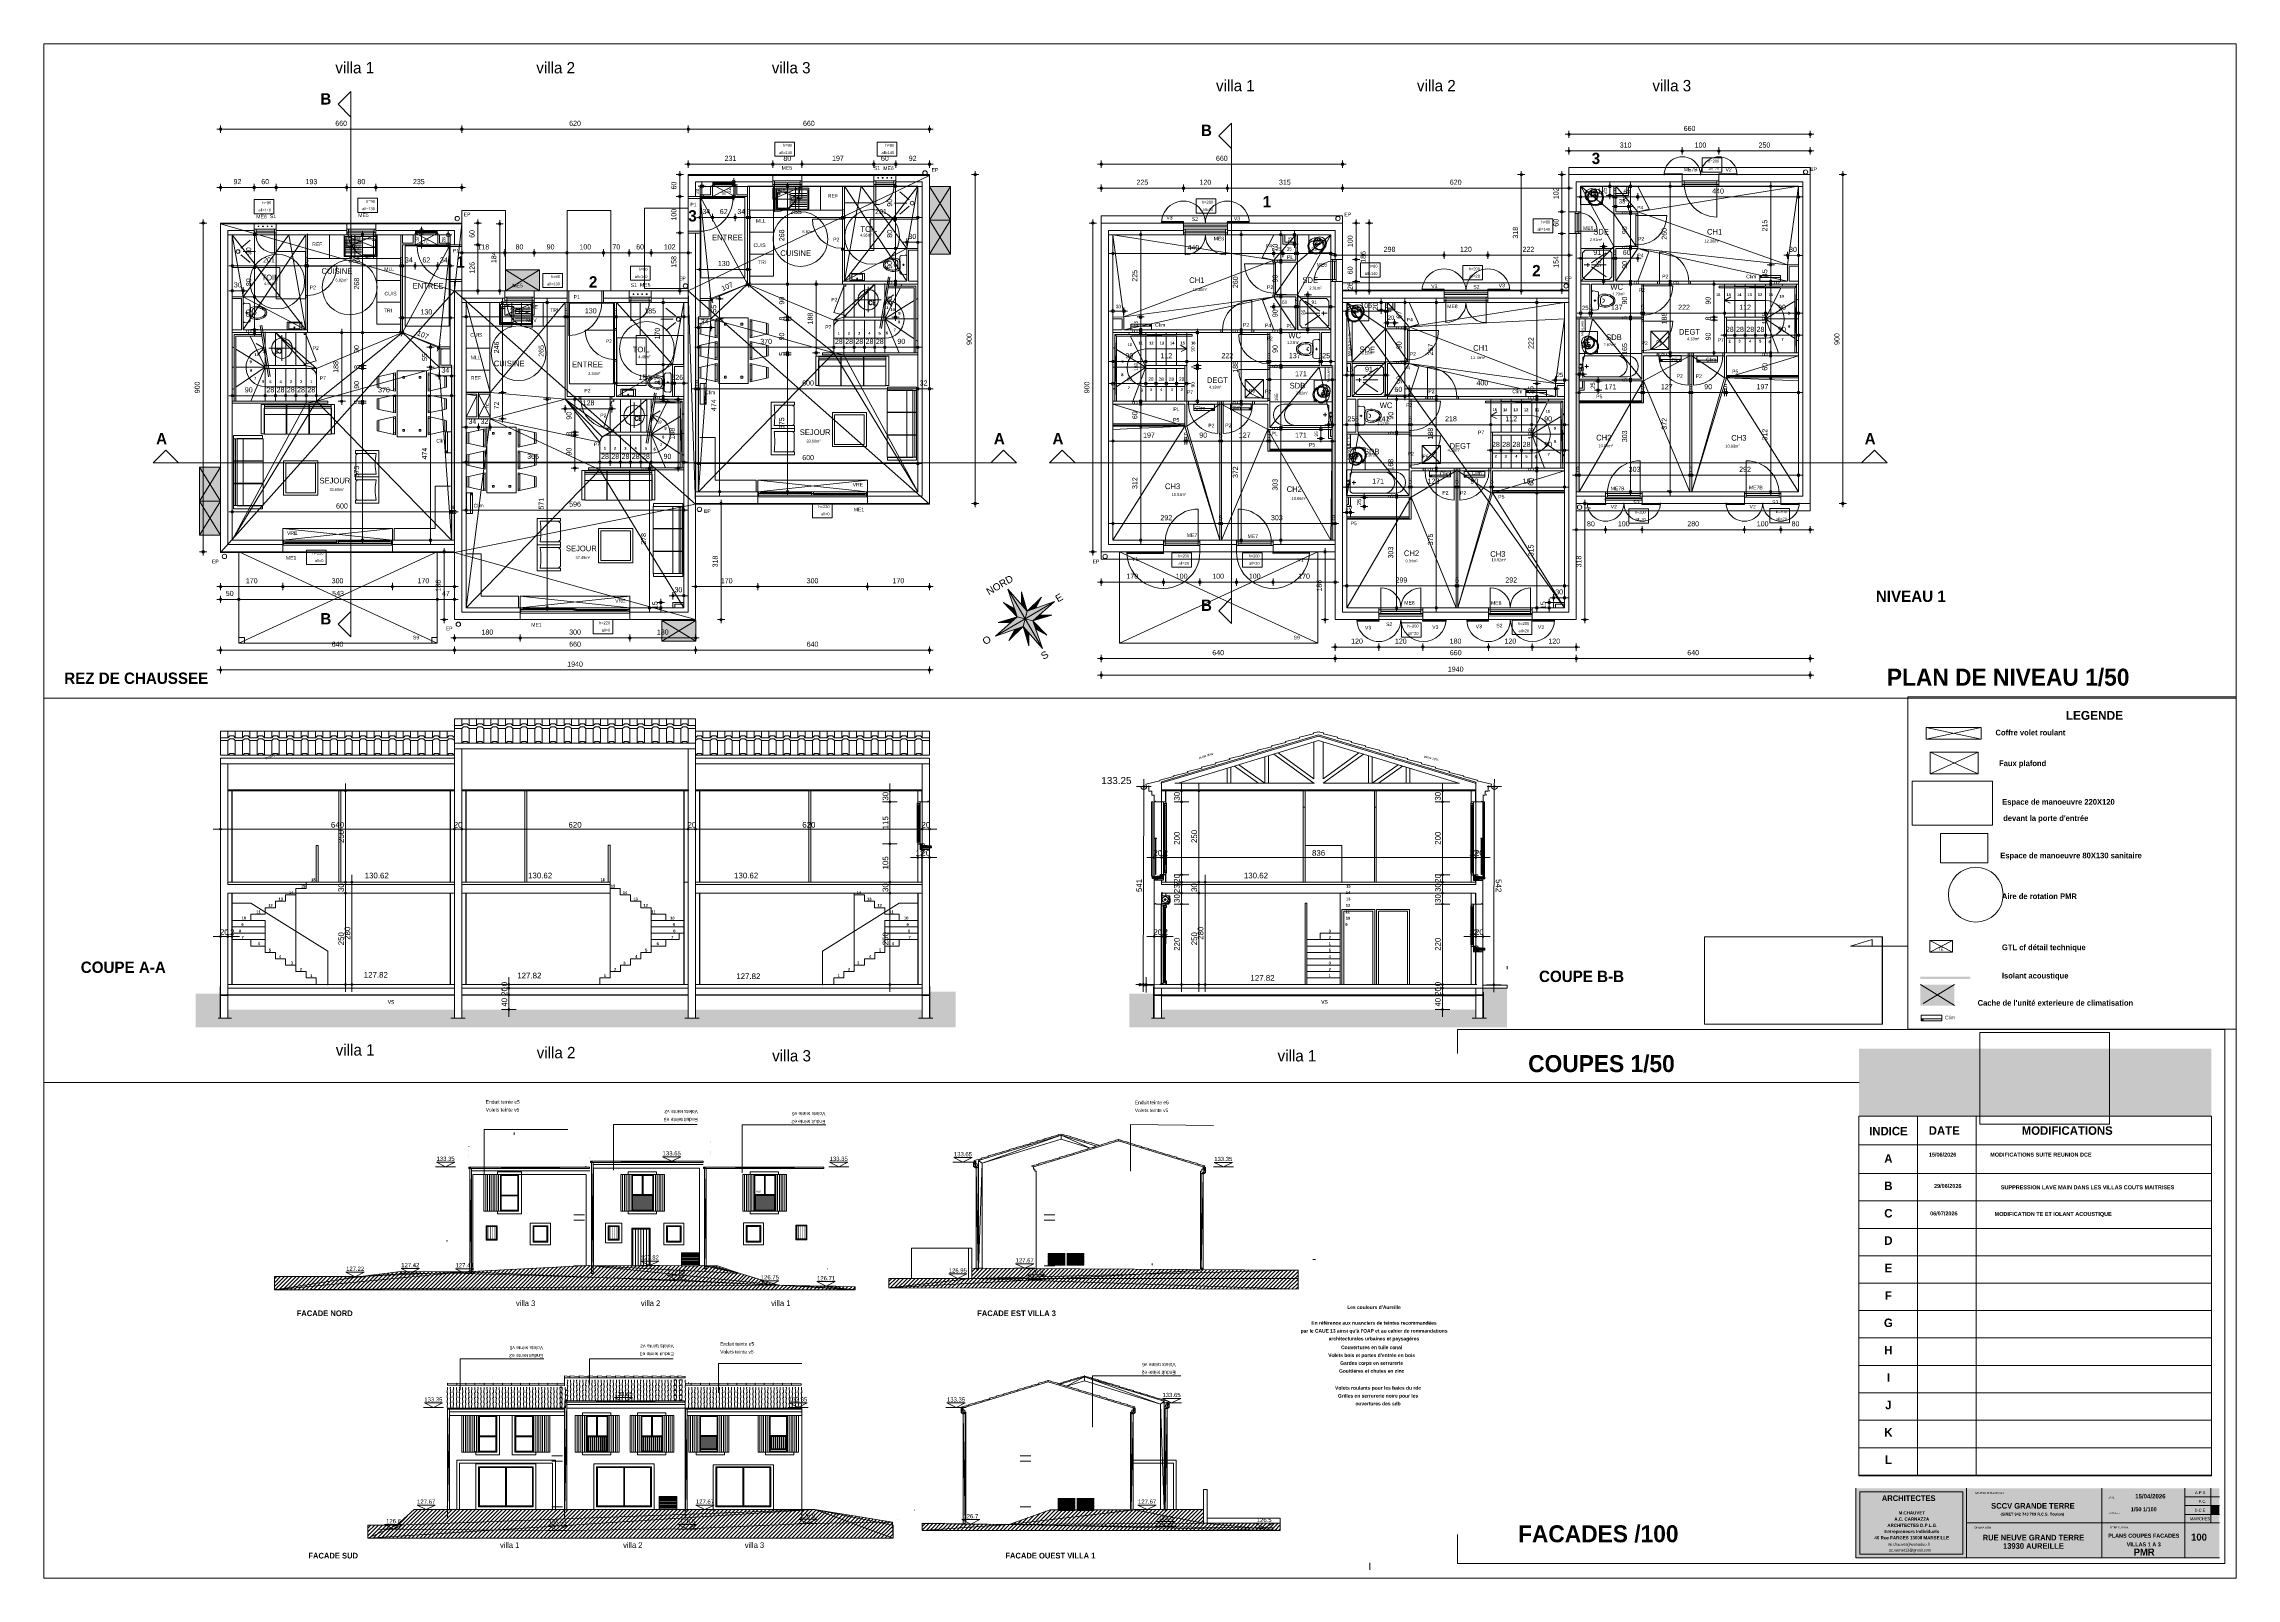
# Model space of a CAD drawing. Header units: metres. Extents: x 1.8 to 61.8, y -52.8 to -10.8.
import ezdxf
from ezdxf.enums import TextEntityAlignment as Align
from ezdxf.lldxf.tags import DXFTag

# ---------------------------------------------------------------- set-up
doc = ezdxf.new("R2010")
doc.units = ezdxf.units.M
doc.header["$MEASUREMENT"] = 0
doc.header["$XCLIPFRAME"] = 2
for name, color, linetype in [('Calque commun', 7, 'Continuous'), ('Calque100', 7, 'Continuous'), ('Calque2', 7, 'Continuous'), ('Calque4', 7, 'Continuous'), ('Calque5', 7, 'Continuous'), ('Calque59', 7, 'Continuous'), ('Calque7', 7, 'Continuous'), ('Calque79', 7, 'Continuous'), ('Calque9', 7, 'Continuous'), ('Calque90', 7, 'Continuous'), ('Cotations', 7, 'Continuous'), ('Textes', 7, 'Continuous')]:
    doc.layers.add(name, color=color, linetype=linetype)
doc.styles.add('Arial', font='arial.ttf', dxfattribs={"height": 0.185551})
doc.styles.add('Arial10', font='arial.ttf', dxfattribs={"height": 0.127566})
doc.styles.add('Arial11', font='arialbd.ttf', dxfattribs={"height": 0.077267})
doc.styles.add('Arial12', font='arial.ttf', dxfattribs={"height": 0.154626})
doc.styles.add('Arial13', font='arial.ttf', dxfattribs={"height": 0.193282})
doc.styles.add('Arial15', font='arial.ttf', dxfattribs={"height": 0.231939})
doc.styles.add('Arial16', font='arial.ttf', dxfattribs={"height": 0.077313})
doc.styles.add('Arial17', font='arial.ttf', dxfattribs={"height": 0.063335})
doc.styles.add('Arial18', font='arial.ttf', dxfattribs={"height": 0.139163})
doc.styles.add('Arial2', font='arial.ttf', dxfattribs={"height": 0.216476})
doc.styles.add('Arial3', font='arial.ttf', dxfattribs={"width": 1.037433, "height": 2.319387})
doc.styles.add('Arial4', font='arial.ttf', dxfattribs={"width": 1.027642, "height": 2.319387})
doc.styles.add('Arial5', font='arial.ttf', dxfattribs={"width": 0.996783, "height": 2.319387})
doc.styles.add('Arial8', font='arial.ttf', dxfattribs={"height": 0.098961})
doc.styles.add('Arial9', font='arial.ttf', dxfattribs={"height": 0.154626})
doc.styles.add('Century Gothic', font='GOTHICB.TTF', dxfattribs={"height": 0.31023})
doc.styles.add('Century Gothic Gras', font='txt.shx', dxfattribs={"height": 0.116336})
doc.styles.add('Century Gothic10', font='GOTHIC.TTF', dxfattribs={"height": 0.310302})
doc.styles.add('Century Gothic11', font='GOTHIC.TTF', dxfattribs={"height": 0.139636})
doc.styles.add('Century Gothic12', font='GOTHICB.TTF', dxfattribs={"height": 0.108581})
doc.styles.add('Century Gothic13', font='GOTHICB.TTF', dxfattribs={"height": 0.193894})
doc.styles.add('Century Gothic14', font='GOTHIC.TTF', dxfattribs={"height": 0.061285})
doc.styles.add('Century Gothic15', font='GOTHIC.TTF', dxfattribs={"height": 0.193938})
doc.styles.add('Century Gothic16', font='GOTHIC.TTF', dxfattribs={"height": 0.193938})
doc.styles.add('Century Gothic17', font='GOTHIC.TTF', dxfattribs={"height": 0.193938})
doc.styles.add('Century Gothic18', font='GOTHICB.TTF', dxfattribs={"height": 0.193894})
doc.styles.add('Century Gothic19', font='GOTHIC.TTF', dxfattribs={"height": 0.155151})
doc.styles.add('Century Gothic2', font='GOTHIC.TTF', dxfattribs={"height": 0.159822})
doc.styles.add('Century Gothic20', font='GOTHIC.TTF', dxfattribs={"height": 0.155151})
doc.styles.add('Century Gothic21', font='GOTHIC.TTF', dxfattribs={"height": 0.09309})
doc.styles.add('Century Gothic22', font='GOTHIC.TTF', dxfattribs={"height": 0.116363})
doc.styles.add('Century Gothic23', font='GOTHICB.TTF', dxfattribs={"height": 0.242755})
doc.styles.add('Century Gothic3', font='GOTHIC.TTF', dxfattribs={"height": 0.159838})
doc.styles.add('Century Gothic4', font='GOTHICB.TTF', dxfattribs={"height": 0.155115})
doc.styles.add('Century Gothic5', font='GOTHIC.TTF', dxfattribs={"height": 0.077575})
doc.styles.add('Century Gothic6', font='GOTHICB.TTF', dxfattribs={"height": 0.241204})
doc.styles.add('Century Gothic7', font='GOTHICB.TTF', dxfattribs={"height": 0.046535})
doc.styles.add('Century Gothic8', font='GOTHICB.TTF', dxfattribs={"height": 0.077558})
doc.styles.add('Century Gothic9', font='GOTHICB.TTF', dxfattribs={"height": 0.465345})
tags = doc.linetypes.add('DASHDOT2', pattern=[0.5, 0.25, -0.125, 0, -0.125]).pattern_tags.tags
tags[10:11] = [DXFTag(74, 4), DXFTag(75, 0), DXFTag(340, '0'), DXFTag(46, 1.0), DXFTag(50, 0.0), DXFTag(44, 0.0), DXFTag(45, 0.0)]
tags[8:9] = [DXFTag(74, 4), DXFTag(75, 0), DXFTag(340, '0'), DXFTag(46, 1.0), DXFTag(50, 0.0), DXFTag(44, 0.0), DXFTag(45, 0.0)]
tags[6:7] = [DXFTag(74, 4), DXFTag(75, 0), DXFTag(340, '0'), DXFTag(46, 1.0), DXFTag(50, 0.0), DXFTag(44, 0.0), DXFTag(45, 0.0)]
tags[4:5] = [DXFTag(74, 4), DXFTag(75, 0), DXFTag(340, '0'), DXFTag(46, 1.0), DXFTag(50, 0.0), DXFTag(44, 0.0), DXFTag(45, 0.0)]
tags = doc.linetypes.add('DIVIDE2', pattern=[0.625, 0.25, -0.125, 0, -0.125, 0, -0.125]).pattern_tags.tags
tags[14:15] = [DXFTag(74, 4), DXFTag(75, 0), DXFTag(340, '0'), DXFTag(46, 1.0), DXFTag(50, 0.0), DXFTag(44, 0.0), DXFTag(45, 0.0)]
tags[12:13] = [DXFTag(74, 4), DXFTag(75, 0), DXFTag(340, '0'), DXFTag(46, 1.0), DXFTag(50, 0.0), DXFTag(44, 0.0), DXFTag(45, 0.0)]
tags[10:11] = [DXFTag(74, 4), DXFTag(75, 0), DXFTag(340, '0'), DXFTag(46, 1.0), DXFTag(50, 0.0), DXFTag(44, 0.0), DXFTag(45, 0.0)]
tags[8:9] = [DXFTag(74, 4), DXFTag(75, 0), DXFTag(340, '0'), DXFTag(46, 1.0), DXFTag(50, 0.0), DXFTag(44, 0.0), DXFTag(45, 0.0)]
tags[6:7] = [DXFTag(74, 4), DXFTag(75, 0), DXFTag(340, '0'), DXFTag(46, 1.0), DXFTag(50, 0.0), DXFTag(44, 0.0), DXFTag(45, 0.0)]
tags[4:5] = [DXFTag(74, 4), DXFTag(75, 0), DXFTag(340, '0'), DXFTag(46, 1.0), DXFTag(50, 0.0), DXFTag(44, 0.0), DXFTag(45, 0.0)]
tags = doc.linetypes.add('DOT2', pattern=[0.125, 0, -0.125]).pattern_tags.tags
tags[6:7] = [DXFTag(74, 4), DXFTag(75, 0), DXFTag(340, '0'), DXFTag(46, 1.0), DXFTag(50, 0.0), DXFTag(44, 0.0), DXFTag(45, 0.0)]
tags[4:5] = [DXFTag(74, 4), DXFTag(75, 0), DXFTag(340, '0'), DXFTag(46, 1.0), DXFTag(50, 0.0), DXFTag(44, 0.0), DXFTag(45, 0.0)]
tags = doc.linetypes.add('HIDDEN', pattern=[0.375, 0.25, -0.125]).pattern_tags.tags
tags[6:7] = [DXFTag(74, 4), DXFTag(75, 0), DXFTag(340, '0'), DXFTag(46, 1.0), DXFTag(50, 0.0), DXFTag(44, 0.0), DXFTag(45, 0.0)]
tags[4:5] = [DXFTag(74, 4), DXFTag(75, 0), DXFTag(340, '0'), DXFTag(46, 1.0), DXFTag(50, 0.0), DXFTag(44, 0.0), DXFTag(45, 0.0)]
tags = doc.linetypes.add('HIDDEN2', pattern=[0.1875, 0.125, -0.0625]).pattern_tags.tags
tags[6:7] = [DXFTag(74, 4), DXFTag(75, 0), DXFTag(340, '0'), DXFTag(46, 1.0), DXFTag(50, 0.0), DXFTag(44, 0.0), DXFTag(45, 0.0)]
tags[4:5] = [DXFTag(74, 4), DXFTag(75, 0), DXFTag(340, '0'), DXFTag(46, 1.0), DXFTag(50, 0.0), DXFTag(44, 0.0), DXFTag(45, 0.0)]
tags = doc.linetypes.add('HIDDENX2', pattern=[0.75, 0.5, -0.25]).pattern_tags.tags
tags[6:7] = [DXFTag(74, 4), DXFTag(75, 0), DXFTag(340, '0'), DXFTag(46, 1.0), DXFTag(50, 0.0), DXFTag(44, 0.0), DXFTag(45, 0.0)]
tags[4:5] = [DXFTag(74, 4), DXFTag(75, 0), DXFTag(340, '0'), DXFTag(46, 1.0), DXFTag(50, 0.0), DXFTag(44, 0.0), DXFTag(45, 0.0)]
picture_1 = doc.add_image_def('image1.jpg', size_in_pixel=(1169, 826))
picture_2 = doc.add_image_def('image2.jpg', size_in_pixel=(789, 328))

# ---------------------------------------------------------------- blocks, each defined once
blk = doc.blocks.new('CARTDCE')
at = {"layer": 'Calque commun', "color": 9, "linetype": 'Continuous', "lineweight": 9}
for p, q in [((20.2, 28.93), (-21.8, 28.93)), ((-21.8, 28.93), (-21.8, 27.61)), ((20.2, -0.3), (20.2, 28.93)), ((-21.8, -0.3), (-21.8, 1.27)), ((-21.8, -0.3), (20.2, -0.3))]:
    blk.add_line(p, q, dxfattribs=at)
at = {"layer": 'Calque commun', "color": 7, "linetype": 'Continuous', "lineweight": 9}
for p, q in [((3.38, 24.18), (3.38, 4.53)), ((6.59, 24.18), (6.59, 4.53)), ((0, 0), (0, 3.81)), ((18, 1.91, -3.49), (18, 3.81, -3.49)), ((19.43, 1.91, -3.49), (19.43, 3.81, -3.49)), ((18, 3.34, -3.49), (19.9, 3.34, -3.49)), ((18, 2.86, -3.49), (19.9, 2.86, -3.49)), ((18, 2.38, -3.49), (19.9, 2.38, -3.49)), ((6.06, 0), (0, 0)), ((19.9, 0), (6.06, 0))]:
    blk.add_line(p, q, dxfattribs=at)
at = {"layer": 'Calque commun', "color": 7, "linetype": 'Continuous', "lineweight": 18}
for p, q in [((0.21, 3.61), (5.85, 3.61)), ((0.21, 0.21), (0.21, 3.61)), ((5.85, 3.61), (5.85, 0.21)), ((6.06, 0), (6.06, 3.81)), ((6.06, 3.81), (6.06, 0)), ((13.46, 3.81), (13.46, 0)), ((18, 0), (18, 3.81)), ((19.9, 1.91), (6.06, 1.91)), ((5.85, 0.21), (0.21, 0.21))]:
    blk.add_line(p, q, dxfattribs=at)
for points in [[(0.17, 27.88), (19.46, 27.88), (0.17, 24.18), (19.46, 24.18)], [(19.9, 3.81), (0, 3.81), (19.9, 0), (0, 0)], [(0, 3.81), (19.9, 3.81), (0, 0), (19.9, 0)]]:
    blk.add_trace(points, dxfattribs=at)
at = {"layer": 'Calque commun', "color": 18, "linetype": 'Continuous', "lineweight": 9}
blk.add_trace([(19.9, 2.86), (19.43, 2.86), (19.9, 2.38), (19.43, 2.38)], dxfattribs=at)
at = {"layer": 'Calque commun', "color": 7, "linetype": 'ByBlock', "lineweight": -2}
for s, style, p in [('A.P.S.', 'Century Gothic2', (19.19, 3.44, -3.49)), ('D.C.E.', 'Century Gothic3', (19.19, 2.48, -3.49)), ('P.C.', 'Century Gothic3', (19.19, 2.96, -3.49)), ('MARCHES', 'Century Gothic3', (19.39, 2.01, -3.49))]:
    blk.add_text(s, height=0.16, dxfattribs=dict(at, style=style)).set_placement(p, align=Align.BOTTOM_RIGHT)
for s, height, style, p in [('SCCV GRANDE TERRE', 0.3091, 'Century Gothic4', (9.69, 2.6, 0)), ('(SIRET 942 743 709 R.C.S. Toulon)', 0.1546, 'Century Gothic8', (9.66, 2.27, 0))]:
    blk.add_text(s, height=height, rotation=360, dxfattribs=dict(at, style=style)).set_placement(p, align=Align.BOTTOM_CENTER)
at = {"layer": 'Calque commun', "color": 7, "linetype": 'ByBlock', "lineweight": -2, "style": 'Century Gothic6'}
blk.add_text('15/04/2026', height=0.241, dxfattribs=at).set_placement((16.12, 3.18), align=Align.BOTTOM_CENTER)
at = {"layer": 'Calque commun', "color": 7, "linetype": 'ByBlock', "lineweight": -2, "attachment_point": 8, "rotation": 360}
for s, insert, char_height, line_spacing_factor, style in [('M.CHAUVET\\PA.C. CARNAZZA\\P ARCHITECTES D.P.L.G.\\PEntrepreneurs Individuels\\P40 Rue FARGES 13008 MARSEILLE', (3.06, 1.01, 0), 0.176, 1.160429, 'Century Gothic7'), (' \\PARCHITECTES', (2.89, 3.11, 0), 0.3091, 0.889662, 'Century Gothic4'), ('RUE NEUVE GRAND TERRE\\P13930 AUREILLE', (9.72, 0.49, 0), 0.3091, 0.889662, 'Century Gothic4')]:
    blk.add_mtext(s, dxfattribs=dict(at, insert=insert, char_height=char_height, line_spacing_factor=line_spacing_factor, style=style))
at = {"layer": 'Textes', "color": 5, "linetype": 'ByBlock', "lineweight": -2, "style": 'Century Gothic9'}
for s, height, p in [('DATE', 0.465, (3.99, 23.02)), ('MODIFICATIONS', 0.4653, (9.08, 23.02))]:
    blk.add_text(s, height=height, dxfattribs=at).set_placement(p, align=Align.BOTTOM_LEFT)
at = {"layer": 'Textes', "color": 7, "linetype": 'ByBlock', "lineweight": -2}
for s, height, style, p in [("MAITRE D'OUVRAGE", 0.1134, 'Arial2', (7.33, 3.55)), ('DATE', 0.0972, 'Arial', (13.98, 3.31)), ('ECHELLE', 0.0972, 'Arial', (14.13, 2.47)), ('OPERATION', 0.113, 'Arial2', (6.94, 1.66)), ('TITRE DU PLAN', 0.0972, 'Arial', (14.42, 1.66))]:
    blk.add_text(s, height=height, rotation=360, dxfattribs=dict(at, style=style)).set_placement(p, align=Align.MIDDLE_CENTER)
at = {"layer": 'Textes', "color": 5, "linetype": 'ByBlock', "lineweight": -2, "insert": (1.78, 5.14), "char_height": 0.465, "attachment_point": 8, "line_spacing_factor": 1.934048, "style": 'Century Gothic9'}
blk.add_mtext('INDICE\\PA\\PB\\PC\\PD\\PE\\PF\\PG\\PH\\PI\\PJ\\PK\\PL', dxfattribs=at)
at = {"layer": 'Textes', "color": 7, "linetype": 'ByBlock', "lineweight": -2, "insert": (1.75, 0.3, 0), "char_height": 0.1546, "attachment_point": 7, "rotation": 360, "line_spacing_factor": 1.237506, "style": 'Century Gothic5'}
blk.add_mtext('mi.chauvet@wanadoo.fr\\P ac.vernet13@gmail.com', dxfattribs=at)
at = {"layer": 'Calque commun', "color": 5, "linetype": 'DIVIDE2', "lineweight": 9}
image = blk.add_image(picture_1, insert=(6.78, 23.74), size_in_units=(7.1, 5.02), dxfattribs=at)
image.set_boundary_path([(-2e-05, -0.0003), (1169, -0.0003), (1169, 826), (-2e-05, 826), (-2e-05, -0.0003)])
at = {"layer": 'Calque commun', "color": 7, "linetype": 'Continuous', "lineweight": 9}
mesh = blk.add_polyface(dxfattribs=at)
corners = [(19.46, 24.18), (0.17, 24.18), (0.17, 4.49), (19.46, 4.49)]
mesh.append_faces([[corners[k] for k in face] for face in [(0, 1, 2, 3)]], dxfattribs={"color": 7})
mesh = blk.add_polyface(dxfattribs=at)
corners = [(19.46, 24.18), (0.17, 24.18), (0.17, 22.61), (19.46, 22.61)]
mesh.append_faces([[corners[k] for k in face] for face in [(0, 1, 2, 3)]], dxfattribs={"color": 7})
mesh = blk.add_polyface(dxfattribs=at)
corners = [(0.17, 21.05), (19.46, 21.05), (19.46, 19.54), (0.17, 19.54)]
mesh.append_faces([[corners[k] for k in face] for face in [(0, 1, 2, 3)]], dxfattribs={"color": 7})
mesh = blk.add_polyface(dxfattribs=at)
corners = [(0.17, 19.54), (19.46, 19.54), (19.46, 18.04), (0.17, 18.04)]
mesh.append_faces([[corners[k] for k in face] for face in [(0, 1, 2, 3)]], dxfattribs={"color": 7})
mesh = blk.add_polyface(dxfattribs=at)
corners = [(0.17, 18.04), (19.46, 18.04), (19.46, 16.54), (0.17, 16.54)]
mesh.append_faces([[corners[k] for k in face] for face in [(0, 1, 2, 3)]], dxfattribs={"color": 7})
mesh = blk.add_polyface(dxfattribs=at)
corners = [(0.17, 16.54), (19.46, 16.54), (19.46, 15.04), (0.17, 15.04)]
mesh.append_faces([[corners[k] for k in face] for face in [(0, 1, 2, 3)]], dxfattribs={"color": 7})
mesh = blk.add_polyface(dxfattribs=at)
corners = [(0.17, 15.04), (19.46, 15.04), (19.46, 13.54), (0.17, 13.54)]
mesh.append_faces([[corners[k] for k in face] for face in [(0, 1, 2, 3)]], dxfattribs={"color": 7})
mesh = blk.add_polyface(dxfattribs=at)
corners = [(0.17, 13.54), (19.46, 13.54), (19.46, 12.04), (0.17, 12.04)]
mesh.append_faces([[corners[k] for k in face] for face in [(0, 1, 2, 3)]], dxfattribs={"color": 7})
mesh = blk.add_polyface(dxfattribs=at)
corners = [(0.17, 12.04), (19.46, 12.04), (19.46, 10.53), (0.17, 10.53)]
mesh.append_faces([[corners[k] for k in face] for face in [(0, 1, 2, 3)]], dxfattribs={"color": 7})
mesh = blk.add_polyface(dxfattribs=at)
corners = [(0.17, 10.53), (19.46, 10.53), (19.46, 9.03), (0.17, 9.03)]
mesh.append_faces([[corners[k] for k in face] for face in [(0, 1, 2, 3)]], dxfattribs={"color": 7})
mesh = blk.add_polyface(dxfattribs=at)
corners = [(0.17, 9.03), (19.46, 9.03), (19.46, 7.53), (0.17, 7.53)]
mesh.append_faces([[corners[k] for k in face] for face in [(0, 1, 2, 3)]], dxfattribs={"color": 7})
mesh = blk.add_polyface(dxfattribs=at)
corners = [(0.17, 7.53), (19.46, 7.53), (19.46, 6.03), (0.17, 6.03)]
mesh.append_faces([[corners[k] for k in face] for face in [(0, 1, 2, 3)]], dxfattribs={"color": 7})
mesh = blk.add_polyface(dxfattribs=at)
corners = [(0.17, 6.03), (19.46, 6.03), (19.46, 4.53), (0.17, 4.53)]
mesh.append_faces([[corners[k] for k in face] for face in [(0, 1, 2, 3)]], dxfattribs={"color": 7})
blk = doc.blocks.new('b1000')
at = {"layer": 'Calque9', "color": 7, "linetype": 'ByBlock', "lineweight": 9}
for p, q in [((198.31, 346.17), (196.51, 336.85)), ((198.38, 335), (198.31, 346.17)), ((198.31, 346.17), (198.38, 335)), ((200.23, 336.87), (198.31, 346.17)), ((196.51, 336.85), (187.21, 334.93)), ((196.51, 336.85), (190.18, 338.33)), ((190.18, 338.33), (193.73, 336.28)), ((193.73, 336.28), (196.51, 336.85)), ((197.04, 339.63), (194.94, 343.15)), ((194.94, 343.15), (196.51, 336.85)), ((196.51, 336.85), (197.04, 339.63)), ((196.51, 336.85), (198.38, 335)), ((198.38, 335), (196.51, 336.85)), ((196.51, 336.85), (196.51, 336.85)), ((197.04, 339.63), (197.04, 339.63)), ((198.38, 335), (200.23, 336.87)), ((198.38, 335), (200.23, 336.87)), ((201.71, 343.2), (199.65, 339.65)), ((199.65, 339.65), (200.23, 336.87)), ((200.23, 336.87), (201.71, 343.2)), ((206.53, 338.44), (200.23, 336.87)), ((200.23, 336.87), (200.23, 336.87)), ((200.23, 336.87), (200.23, 336.87)), ((200.23, 336.87), (209.54, 335.07)), ((200.23, 336.87), (203.01, 336.34)), ((203.01, 336.34), (206.53, 338.44)), ((203.01, 336.34), (203.01, 336.34)), ((198.38, 335), (187.21, 334.93)), ((187.21, 334.93), (198.38, 335)), ((187.21, 334.93), (196.53, 333.13)), ((193.75, 333.67), (190.23, 331.56)), ((190.23, 331.56), (196.53, 333.13)), ((196.53, 333.13), (193.75, 333.67)), ((196.53, 333.13), (195.05, 326.81)), ((195.05, 326.81), (197.1, 330.35)), ((196.53, 333.13), (198.38, 335)), ((198.38, 335), (196.53, 333.13)), ((196.53, 333.13), (196.53, 333.13)), ((197.1, 330.35), (196.53, 333.13)), ((196.53, 333.13), (196.53, 333.13)), ((196.53, 333.13), (198.45, 323.84)), ((196.53, 333.13), (196.53, 333.13)), ((197.1, 330.35), (197.1, 330.35)), ((209.54, 335.07), (198.38, 335)), ((209.54, 335.07), (198.38, 335)), ((198.38, 335), (198.38, 335)), ((198.38, 335), (198.38, 335)), ((198.45, 323.84), (198.38, 335)), ((198.38, 335), (198.38, 335)), ((200.25, 333.15), (198.38, 335)), ((198.38, 335), (198.45, 323.84)), ((198.38, 335), (200.25, 333.15)), ((198.45, 323.84), (200.25, 333.15)), ((200.25, 333.15), (199.71, 330.37)), ((199.71, 330.37), (199.71, 330.37)), ((199.71, 330.37), (201.82, 326.85)), ((200.25, 333.15), (209.54, 335.07)), ((203.03, 333.73), (200.25, 333.15)), ((200.25, 333.15), (200.25, 333.15)), ((201.82, 326.85), (200.25, 333.15)), ((200.25, 333.15), (206.57, 331.67)), ((200.25, 333.15), (200.25, 333.15)), ((206.57, 331.67), (203.03, 333.73)), ((206.57, 331.67), (206.57, 331.67))]:
    blk.add_line(p, q, dxfattribs=at)
at = {"layer": 'Calque9', "color": 54, "linetype": 'ByBlock', "lineweight": 9}
for points in [[(198.38, 335), (198.31, 346.17), (196.51, 336.85)], [(199.65, 339.65), (200.23, 336.87), (201.71, 343.2)]]:
    blk.add_trace(points, dxfattribs=at)
at = {"layer": 'Calque9', "color": 51, "linetype": 'ByBlock', "lineweight": 9}
for points in [[(198.31, 346.17), (198.38, 335), (200.23, 336.87)], [(196.51, 336.85), (197.04, 339.63), (194.94, 343.15)]]:
    blk.add_trace(points, dxfattribs=at)
at = {"layer": 'Calque9', "color": 180, "linetype": 'ByBlock', "lineweight": 9}
for points in [[(187.21, 334.93), (198.38, 335), (196.51, 336.85)], [(190.23, 331.56), (196.53, 333.13), (193.75, 333.67)]]:
    blk.add_trace(points, dxfattribs=at)
at = {"layer": 'Calque9', "color": 9, "linetype": 'ByBlock', "lineweight": 9}
for points in [[(193.73, 336.28), (196.51, 336.85), (190.18, 338.33)], [(187.21, 334.93), (196.53, 333.13), (198.38, 335)]]:
    blk.add_trace(points, dxfattribs=at)
at = {"layer": 'Calque9', "color": 4, "linetype": 'ByBlock', "lineweight": 9}
for points in [[(198.38, 335), (200.23, 336.87), (209.54, 335.07)], [(200.25, 333.15), (206.57, 331.67), (203.03, 333.73)]]:
    blk.add_trace(points, dxfattribs=at)
at = {"layer": 'Calque9', "color": 134, "linetype": 'ByBlock', "lineweight": 9}
for points in [[(200.23, 336.87), (203.01, 336.34), (206.53, 338.44)], [(198.38, 335), (200.25, 333.15), (209.54, 335.07)]]:
    blk.add_trace(points, dxfattribs=at)
at = {"layer": 'Calque9', "color": 40, "linetype": 'ByBlock', "lineweight": 9}
for points in [[(195.05, 326.81), (197.1, 330.35), (196.53, 333.13)], [(198.45, 323.84), (200.25, 333.15), (198.38, 335)]]:
    blk.add_trace(points, dxfattribs=at)
at = {"layer": 'Calque9', "color": 240, "linetype": 'ByBlock', "lineweight": 9}
for points in [[(198.38, 335), (196.53, 333.13), (198.45, 323.84)], [(200.25, 333.15), (199.71, 330.37), (201.82, 326.85)]]:
    blk.add_trace(points, dxfattribs=at)
at = {"layer": 'Calque9', "color": 7, "linetype": 'ByBlock', "lineweight": -2}
for s, height, style, width, p in [('NORD', 2.319, 'Arial5', 0.996783, (191.99, 346.83)), ('O', 2.32, 'Arial4', 1.027642, (182.77, 333.38)), ('E', 2.32, 'Arial3', 1.037433, (210.33, 333.56)), ('S', 2.32, 'Arial3', 1.037433, (196.87, 319.7))]:
    blk.add_text(s, height=height, rotation=0.37069, dxfattribs=dict(at, style=style, width=width)).set_placement(p, align=Align.BOTTOM_LEFT)
blk = doc.blocks.new('N')
at = {"layer": 'Calque5', "color": 0, "linetype": 'ByBlock', "lineweight": -2}
blk.add_blockref('b1000', (-197.1, -330.35), dxfattribs=at)
blk = doc.blocks.new('nordmichel')
at = {"layer": 'Calque9', "color": 0, "linetype": 'Continuous', "lineweight": -2, "xscale": 0.5, "yscale": 0.5}
blk.add_blockref('N', (-0.64, -2.32, 121.08), dxfattribs=at)
blk = doc.blocks.new('Block52712')
at = {"layer": 'Calque commun', "color": 7, "linetype": 'Continuous', "lineweight": 9}
for p, q in [((13.202, -17.847), (13.202, -17.527)), ((13.202, -17.727), (14.382, -17.727)), ((13.202, -17.847), (14.382, -17.847)), ((15.182, -17.727), (16.082, -17.727)), ((15.182, -17.847), (16.082, -17.847)), ((17.082, -17.727), (17.782, -17.727)), ((17.082, -17.847), (17.782, -17.847)), ((18.382, -17.727), (19.402, -17.727)), ((18.382, -17.847), (19.402, -17.847)), ((19.402, -17.847), (19.402, -17.527))]:
    blk.add_line(p, q, dxfattribs=at)
at = {"layer": 'Calque commun', "color": 7, "linetype": 'Continuous', "lineweight": 18}
for p, q in [((13.202, -17.527), (14.382, -17.527)), ((15.182, -17.527), (16.082, -17.527)), ((17.082, -17.527), (17.782, -17.527)), ((18.382, -17.527), (19.402, -17.527))]:
    blk.add_line(p, q, dxfattribs=at)
blk = doc.blocks.new('new')
at = {"layer": 'Calque commun', "color": 5, "linetype": 'Continuous', "lineweight": 9}
blk.add_arc((0, 0), 0.5, 0, 359.99941, dxfattribs=at)
blk = doc.blocks.new('new2')
at = {"layer": 'Calque commun', "color": 5, "linetype": 'Continuous', "lineweight": 9}
blk.add_arc((0, 0), 0.5, 0, 359.99941, dxfattribs=at)
blk = doc.blocks.new('DimLine52720')
at = {"layer": 'Calque commun', "color": 5, "linetype": 'Continuous', "lineweight": 9}
for p, q in [((30.471, -15.671), (30.471, -15.571)), ((30.571, -15.671), (30.371, -15.671)), ((30.471, -24.671), (30.471, -15.671)), ((30.571, -24.671), (30.371, -24.671)), ((30.471, -24.671), (30.471, -24.771))]:
    blk.add_line(p, q, dxfattribs=at)
at = {"layer": 'Calque commun', "color": 5, "linetype": 'Continuous', "lineweight": 9, "xscale": 0.07000000029802322, "yscale": 0.07000000029802322, "zscale": 0.07000000029802322, "rotation": 90}
for name, p in [('new2', (30.471, -15.671)), ('new', (30.471, -24.671))]:
    blk.add_blockref(name, p, dxfattribs=at)
at = {"layer": 'Calque commun', "color": 5, "linetype": 'Continuous', "lineweight": 9, "style": 'Century Gothic11'}
blk.add_text('900', height=0.1396, rotation=90, dxfattribs=at).set_placement((30.421, -20.171), align=Align.BOTTOM_CENTER)
blk = doc.blocks.new('Block52729')
at = {"layer": 'Calque commun', "color": 7, "linetype": 'Continuous', "lineweight": 18}
blk.add_line((13.002, -26.527), (13.002, -17.527), dxfattribs=at)
at = {"layer": 'Calque commun', "color": 7, "linetype": 'Continuous', "lineweight": 9}
for p, q in [((13.202, -26.327), (13.202, -17.727)), ((13.322, -26.207), (13.322, -17.847))]:
    blk.add_line(p, q, dxfattribs=at)
blk = doc.blocks.new('Block52730')
at = {"layer": 'Calque commun', "color": 7, "linetype": 'Continuous', "lineweight": 9}
for p, q in [((19.282, -17.847), (19.282, -26.207)), ((19.402, -17.727), (19.402, -26.327))]:
    blk.add_line(p, q, dxfattribs=at)
at = {"layer": 'Calque commun', "color": 7, "linetype": 'Continuous', "lineweight": 18}
blk.add_line((19.602, -17.527), (19.602, -26.527), dxfattribs=at)
blk = doc.blocks.new('Block52731')
at = {"layer": 'Calque commun', "color": 7, "linetype": 'Continuous', "lineweight": 9}
for p, q in [((13.202, -26.327), (14.802, -26.327)), ((13.322, -26.207), (14.802, -26.207)), ((17.802, -26.207), (19.282, -26.207)), ((17.802, -26.327), (19.402, -26.327))]:
    blk.add_line(p, q, dxfattribs=at)
at = {"layer": 'Calque commun', "color": 7, "linetype": 'Continuous', "lineweight": 18}
for p, q in [((13.002, -26.527), (14.802, -26.527)), ((17.802, -26.527), (19.602, -26.527))]:
    blk.add_line(p, q, dxfattribs=at)
blk = doc.blocks.new('Block52766')
at = {"layer": 'Calque commun', "color": 7, "linetype": 'Continuous', "lineweight": 18}
for p, q in [((30.904, -15.671), (30.704, -15.671)), ((30.904, -15.871), (30.904, -15.871))]:
    blk.add_line(p, q, dxfattribs=at)
at = {"layer": 'Calque commun', "color": 7, "linetype": 'Continuous', "lineweight": 9}
blk.add_line((30.904, -15.991), (31.024, -15.991), dxfattribs=at)
blk = doc.blocks.new('Block52770')
at = {"layer": 'Calque commun', "color": 7, "linetype": 'Continuous', "lineweight": 9}
for p, q in [((36.984, -16.667), (36.984, -15.991)), ((37.104, -16.667), (37.104, -15.871)), ((36.984, -19.569), (36.984, -17.267)), ((37.104, -19.569), (37.104, -17.267))]:
    blk.add_line(p, q, dxfattribs=at)
at = {"layer": 'Calque commun', "color": 7, "linetype": 'Continuous', "lineweight": 18}
for p, q in [((37.304, -16.667), (37.304, -15.671)), ((37.304, -19.569), (37.304, -17.267))]:
    blk.add_line(p, q, dxfattribs=at)
blk = doc.blocks.new('Block52771')
at = {"layer": 'Calque commun', "color": 7, "linetype": 'Continuous', "lineweight": 18}
for p, q in [((30.704, -15.671), (32.954, -15.671)), ((34.154, -15.671), (37.304, -15.671))]:
    blk.add_line(p, q, dxfattribs=at)
at = {"layer": 'Calque commun', "color": 7, "linetype": 'Continuous', "lineweight": 9}
for p, q in [((30.904, -15.871), (32.954, -15.871)), ((31.024, -15.991), (32.954, -15.991)), ((34.154, -15.871), (37.104, -15.871)), ((34.154, -15.991), (36.984, -15.991))]:
    blk.add_line(p, q, dxfattribs=at)
blk = doc.blocks.new('Block52772')
at = {"layer": 'Calque commun', "color": 7, "linetype": 'Continuous', "lineweight": 18}
blk.add_line((30.704, -15.671), (30.704, -24.671), dxfattribs=at)
at = {"layer": 'Calque commun', "color": 7, "linetype": 'Continuous', "lineweight": 9}
for p, q in [((30.904, -15.871), (30.904, -24.471)), ((31.024, -15.991), (31.024, -24.351))]:
    blk.add_line(p, q, dxfattribs=at)
blk = doc.blocks.new('Block52773')
at = {"layer": 'Calque commun', "color": 7, "linetype": 'Continuous', "lineweight": 9}
for p, q in [((30.904, -24.471), (32.404, -24.471)), ((31.024, -24.351), (32.404, -24.351)), ((33.404, -24.351), (34.404, -24.351)), ((33.404, -24.471), (34.404, -24.471)), ((35.404, -24.351), (37.104, -24.351)), ((35.404, -24.471), (37.104, -24.471)), ((37.104, -24.351), (37.104, -24.671))]:
    blk.add_line(p, q, dxfattribs=at)
at = {"layer": 'Calque commun', "color": 7, "linetype": 'Continuous', "lineweight": 18}
for p, q in [((30.704, -24.671), (32.404, -24.671)), ((33.404, -24.671), (34.404, -24.671)), ((35.404, -24.671), (37.104, -24.671))]:
    blk.add_line(p, q, dxfattribs=at)
blk = doc.blocks.new('@PRES_1_$$_1')
at = {"layer": 'Calque commun', "color": 5, "linetype": 'Continuous', "lineweight": 9}
for p, q in [((0, 0.32), (1.2, 0.32)), ((1.2, 0.15), (0, 0.15)), ((1.2, 0.05), (0, 0.05)), ((0, 0), (1.2, 0)), ((0.05, 0.05), (0.05, 0.15)), ((0.05, 0.1), (1.15, 0.1)), ((1.15, 0.15), (1.15, 0.05))]:
    blk.add_line(p, q, dxfattribs=at)
blk = doc.blocks.new('@PRES_1_$$_1-2')
at = {"layer": 'Calque commun', "color": 7, "linetype": 'Continuous', "lineweight": 9}
blk.add_line((0, 0), (0, 0.32), dxfattribs=at)
blk = doc.blocks.new('@PRES_1_$$_1-3')
at = {"layer": 'Calque commun', "color": 7, "linetype": 'Continuous', "lineweight": 9}
blk.add_line((0, 0), (0, 0.32), dxfattribs=at)
blk = doc.blocks.new('INTER_2D_COMB')
at = {"layer": 'Calque4', "color": 0, "linetype": 'ByBlock', "lineweight": -2}
for name in ['@PRES_1_$$_1', '@PRES_1_$$_1-2']:
    blk.add_blockref(name, (0, 0), dxfattribs=at)
at = {"layer": 'Calque4', "color": 0, "linetype": 'ByBlock', "lineweight": -2, "extrusion": (0, 0, -1), "xscale": -1, "yscale": -1, "zscale": -1, "rotation": -180}
blk.add_blockref('@PRES_1_$$_1-3', (-1.2, 0), dxfattribs=at)
blk = doc.blocks.new('PLACED_COMB')
at = {"layer": 'Calque4', "color": 0, "linetype": 'ByBlock', "lineweight": -2}
blk.add_blockref('INTER_2D_COMB', (0, 0), dxfattribs=at)
blk = doc.blocks.new('@PRES_1_$$_1-4')
at = {"layer": 'Calque commun', "color": 5, "linetype": 'Continuous', "lineweight": 9}
for p, q in [((0, 0.32), (0.6, 0.32)), ((0.6, 0.15), (0, 0.15)), ((0.6, 0.05), (0, 0.05)), ((0, 0), (0.6, 0)), ((0.05, 0.05), (0.05, 0.15)), ((0.05, 0.1), (0.55, 0.1)), ((0.55, 0.15), (0.55, 0.05))]:
    blk.add_line(p, q, dxfattribs=at)
blk = doc.blocks.new('@PRES_1_$$_1-5')
at = {"layer": 'Calque commun', "color": 0, "linetype": 'ByBlock', "lineweight": -2}
blk.add_line((0, 0), (0, 0.32), dxfattribs=at)
blk = doc.blocks.new('@PRES_1_$$_1-6')
at = {"layer": 'Calque commun', "color": 0, "linetype": 'ByBlock', "lineweight": -2}
blk.add_line((0, 0), (0, 0.32), dxfattribs=at)
blk = doc.blocks.new('INTER_2D_COMB2')
at = {"layer": 'Calque4', "color": 0, "linetype": 'ByBlock', "lineweight": -2}
blk.add_blockref('@PRES_1_$$_1-4', (0, 0), dxfattribs=at)
at = {"layer": 'Calque4', "color": 7, "linetype": 'Continuous', "lineweight": 9}
blk.add_blockref('@PRES_1_$$_1-5', (0, 0), dxfattribs=at)
at = {"layer": 'Calque4', "color": 7, "linetype": 'Continuous', "lineweight": 9, "extrusion": (0, 0, -1), "xscale": -1, "yscale": -1, "zscale": -1, "rotation": -180}
blk.add_blockref('@PRES_1_$$_1-6', (-0.6, 0), dxfattribs=at)
blk = doc.blocks.new('PLACED_COMB2')
at = {"layer": 'Calque4', "color": 0, "linetype": 'ByBlock', "lineweight": -2}
blk.add_blockref('INTER_2D_COMB2', (0, 0), dxfattribs=at)
blk = doc.blocks.new('new3')
at = {"layer": 'Calque commun', "color": 5, "linetype": 'Continuous', "lineweight": 9}
blk.add_arc((0, 0), 0.5, 0, 359.99941, dxfattribs=at)
blk = doc.blocks.new('new4')
at = {"layer": 'Calque commun', "color": 5, "linetype": 'Continuous', "lineweight": 9}
blk.add_arc((0, 0), 0.5, 0, 359.99941, dxfattribs=at)
blk = doc.blocks.new('DimLine52854')
at = {"layer": 'Calque commun', "color": 5, "linetype": 'Continuous', "lineweight": 9}
for p, q in [((37.104, -27.593), (37.004, -27.593)), ((37.104, -27.493), (37.104, -27.693)), ((37.104, -27.593), (43.704, -27.593)), ((43.704, -27.493), (43.704, -27.693)), ((43.704, -27.593), (43.804, -27.593))]:
    blk.add_line(p, q, dxfattribs=at)
at = {"layer": 'Calque commun', "color": 5, "linetype": 'Continuous', "lineweight": 9, "xscale": 0.07000000029802322, "yscale": 0.07000000029802322, "zscale": 0.07000000029802322}
for name, p in [('new3', (37.104, -27.593)), ('new4', (43.704, -27.593))]:
    blk.add_blockref(name, p, dxfattribs=at)
at = {"layer": 'Calque commun', "color": 5, "linetype": 'Continuous', "lineweight": 9, "style": 'Century Gothic11'}
blk.add_text('660', height=0.1396, dxfattribs=at).set_placement((40.404, -27.543), align=Align.BOTTOM_CENTER)
blk = doc.blocks.new('new5')
at = {"layer": 'Calque commun', "color": 5, "linetype": 'Continuous', "lineweight": 9}
blk.add_arc((0, 0), 0.5, 0, 359.99941, dxfattribs=at)
blk = doc.blocks.new('new6')
at = {"layer": 'Calque commun', "color": 5, "linetype": 'Continuous', "lineweight": 9}
blk.add_arc((0, 0), 0.5, 0, 359.99941, dxfattribs=at)
blk = doc.blocks.new('DimLine52860')
at = {"layer": 'Calque commun', "color": 5, "linetype": 'Continuous', "lineweight": 9}
for p, q in [((30.704, -27.593), (30.604, -27.593)), ((30.704, -27.493), (30.704, -27.693)), ((30.704, -27.593), (37.104, -27.593)), ((37.104, -27.493), (37.104, -27.693)), ((37.104, -27.593), (37.204, -27.593))]:
    blk.add_line(p, q, dxfattribs=at)
at = {"layer": 'Calque commun', "color": 5, "linetype": 'Continuous', "lineweight": 9, "xscale": 0.07000000029802322, "yscale": 0.07000000029802322, "zscale": 0.07000000029802322}
for name, p in [('new5', (30.704, -27.593)), ('new6', (37.104, -27.593))]:
    blk.add_blockref(name, p, dxfattribs=at)
at = {"layer": 'Calque commun', "color": 5, "linetype": 'Continuous', "lineweight": 9, "style": 'Century Gothic11'}
blk.add_text('640', height=0.1396, dxfattribs=at).set_placement((33.904, -27.543), align=Align.BOTTOM_CENTER)
blk = doc.blocks.new('new7')
at = {"layer": 'Calque commun', "color": 5, "linetype": 'Continuous', "lineweight": 9}
blk.add_arc((0, 0), 0.5, 0, 359.99941, dxfattribs=at)
blk = doc.blocks.new('new8')
at = {"layer": 'Calque commun', "color": 5, "linetype": 'Continuous', "lineweight": 9}
blk.add_arc((0, 0), 0.5, 0, 359.99941, dxfattribs=at)
blk = doc.blocks.new('DimLine52870')
at = {"layer": 'Calque commun', "color": 5, "linetype": 'Continuous', "lineweight": 9}
for p, q in [((30.704, -28.045), (30.604, -28.045)), ((30.704, -27.945), (30.704, -28.145)), ((30.704, -28.045), (50.104, -28.045)), ((50.104, -27.945), (50.104, -28.145)), ((50.104, -28.045), (50.204, -28.045))]:
    blk.add_line(p, q, dxfattribs=at)
at = {"layer": 'Calque commun', "color": 5, "linetype": 'Continuous', "lineweight": 9, "xscale": 0.07000000029802322, "yscale": 0.07000000029802322, "zscale": 0.07000000029802322}
for name, p in [('new7', (30.704, -28.045)), ('new8', (50.104, -28.045))]:
    blk.add_blockref(name, p, dxfattribs=at)
at = {"layer": 'Calque commun', "color": 5, "linetype": 'Continuous', "lineweight": 9, "style": 'Century Gothic11'}
blk.add_text('1940', height=0.1396, dxfattribs=at).set_placement((40.404, -27.995), align=Align.BOTTOM_CENTER)
blk = doc.blocks.new('new9')
at = {"layer": 'Calque commun', "color": 5, "linetype": 'Continuous', "lineweight": 9}
blk.add_arc((0, 0), 0.5, 0, 359.99941, dxfattribs=at)
blk = doc.blocks.new('new10')
at = {"layer": 'Calque commun', "color": 5, "linetype": 'Continuous', "lineweight": 9}
blk.add_arc((0, 0), 0.5, 0, 359.99941, dxfattribs=at)
blk = doc.blocks.new('DimLine52878')
at = {"layer": 'Calque commun', "color": 5, "linetype": 'Continuous', "lineweight": 9}
for p, q in [((43.704, -27.593), (43.604, -27.593)), ((43.704, -27.493), (43.704, -27.693)), ((43.704, -27.593), (50.104, -27.593)), ((50.104, -27.493), (50.104, -27.693)), ((50.104, -27.593), (50.204, -27.593))]:
    blk.add_line(p, q, dxfattribs=at)
at = {"layer": 'Calque commun', "color": 5, "linetype": 'Continuous', "lineweight": 9, "xscale": 0.07000000029802322, "yscale": 0.07000000029802322, "zscale": 0.07000000029802322}
for name, p in [('new9', (43.704, -27.593)), ('new10', (50.104, -27.593))]:
    blk.add_blockref(name, p, dxfattribs=at)
at = {"layer": 'Calque commun', "color": 5, "linetype": 'Continuous', "lineweight": 9, "style": 'Century Gothic11'}
blk.add_text('640', height=0.1396, dxfattribs=at).set_placement((46.904, -27.543), align=Align.BOTTOM_CENTER)
blk = doc.blocks.new('Block52879')
at = {"layer": 'Calque commun', "color": 7, "linetype": 'Continuous', "lineweight": 18}
for p, q in [((25.802, -14.347), (26.002, -14.347)), ((25.802, -14.547), (25.802, -14.547))]:
    blk.add_line(p, q, dxfattribs=at)
at = {"layer": 'Calque commun', "color": 7, "linetype": 'Continuous', "lineweight": 9}
blk.add_line((25.802, -14.667), (25.682, -14.667), dxfattribs=at)
blk = doc.blocks.new('Block52880')
at = {"layer": 'Calque commun', "color": 7, "linetype": 'Continuous', "lineweight": 18}
blk.add_line((26.002, -14.347), (26.002, -23.347), dxfattribs=at)
at = {"layer": 'Calque commun', "color": 7, "linetype": 'Continuous', "lineweight": 9}
for p, q in [((25.682, -14.667), (25.682, -23.027)), ((25.802, -14.547), (25.802, -23.147))]:
    blk.add_line(p, q, dxfattribs=at)
blk = doc.blocks.new('Block52881')
at = {"layer": 'Calque commun', "color": 7, "linetype": 'Continuous', "lineweight": 9}
for p, q in [((19.602, -23.027), (19.602, -23.347)), ((19.602, -23.027), (21.302, -23.027)), ((19.602, -23.147), (21.302, -23.147)), ((24.302, -23.027), (25.682, -23.027)), ((24.302, -23.147), (25.802, -23.147))]:
    blk.add_line(p, q, dxfattribs=at)
at = {"layer": 'Calque commun', "color": 7, "linetype": 'Continuous', "lineweight": 18}
for p, q in [((19.602, -23.347), (21.302, -23.347)), ((24.302, -23.347), (26.002, -23.347))]:
    blk.add_line(p, q, dxfattribs=at)
blk = doc.blocks.new('new11')
at = {"layer": 'Calque commun', "color": 5, "linetype": 'Continuous', "lineweight": 9}
blk.add_arc((0, 0), 0.5, 0, 359.99941, dxfattribs=at)
blk = doc.blocks.new('new12')
at = {"layer": 'Calque commun', "color": 5, "linetype": 'Continuous', "lineweight": 9}
blk.add_arc((0, 0), 0.5, 0, 359.99941, dxfattribs=at)
blk = doc.blocks.new('DimLine52887')
at = {"layer": 'Calque commun', "color": 5, "linetype": 'Continuous', "lineweight": 9}
for p, q in [((19.602, -27.361), (19.502, -27.361)), ((19.602, -27.261), (19.602, -27.461)), ((19.602, -27.361), (26.002, -27.361)), ((26.002, -27.261), (26.002, -27.461)), ((26.002, -27.361), (26.102, -27.361))]:
    blk.add_line(p, q, dxfattribs=at)
at = {"layer": 'Calque commun', "color": 5, "linetype": 'Continuous', "lineweight": 9, "xscale": 0.07000000029802322, "yscale": 0.07000000029802322, "zscale": 0.07000000029802322}
for name, p in [('new11', (19.602, -27.361)), ('new12', (26.002, -27.361))]:
    blk.add_blockref(name, p, dxfattribs=at)
at = {"layer": 'Calque commun', "color": 5, "linetype": 'Continuous', "lineweight": 9, "style": 'Century Gothic11'}
blk.add_text('640', height=0.1396, dxfattribs=at).set_placement((22.802, -27.311), align=Align.BOTTOM_CENTER)
blk = doc.blocks.new('Block52915')
at = {"layer": 'Calque commun', "color": 7, "linetype": 'Continuous', "lineweight": 18}
for p, q in [((6.802, -15.671), (6.602, -15.671)), ((6.802, -15.871), (6.802, -15.871))]:
    blk.add_line(p, q, dxfattribs=at)
at = {"layer": 'Calque commun', "color": 7, "linetype": 'Continuous', "lineweight": 9}
blk.add_line((6.802, -15.991), (6.922, -15.991), dxfattribs=at)
blk = doc.blocks.new('Block52942')
at = {"layer": 'Calque commun', "color": 7, "linetype": 'Continuous', "lineweight": 9}
for p, q in [((12.882, -16.267), (12.882, -15.991)), ((13.002, -16.267), (13.002, -15.871)), ((12.882, -19.566), (12.882, -17.267)), ((13.002, -19.566), (13.002, -17.267))]:
    blk.add_line(p, q, dxfattribs=at)
at = {"layer": 'Calque commun', "color": 7, "linetype": 'Continuous', "lineweight": 18}
for p, q in [((13.202, -16.267), (13.202, -15.671)), ((13.202, -19.566), (13.202, -17.267))]:
    blk.add_line(p, q, dxfattribs=at)
blk = doc.blocks.new('Block52943')
at = {"layer": 'Calque commun', "color": 7, "linetype": 'Continuous', "lineweight": 18}
for p, q in [((6.602, -15.671), (7.522, -15.671)), ((8.122, -15.671), (10.052, -15.671)), ((10.852, -15.671), (13.202, -15.671))]:
    blk.add_line(p, q, dxfattribs=at)
at = {"layer": 'Calque commun', "color": 7, "linetype": 'Continuous', "lineweight": 9}
for p, q in [((6.802, -15.871), (7.522, -15.871)), ((6.922, -15.991), (7.522, -15.991)), ((8.122, -15.871), (10.052, -15.871)), ((8.122, -15.991), (10.052, -15.991)), ((10.852, -15.871), (13.002, -15.871)), ((10.852, -15.991), (12.882, -15.991))]:
    blk.add_line(p, q, dxfattribs=at)
blk = doc.blocks.new('Block52944')
at = {"layer": 'Calque commun', "color": 7, "linetype": 'Continuous', "lineweight": 18}
blk.add_line((6.602, -15.671), (6.602, -24.671), dxfattribs=at)
at = {"layer": 'Calque commun', "color": 7, "linetype": 'Continuous', "lineweight": 9}
for p, q in [((6.802, -15.871), (6.802, -24.471)), ((6.922, -15.991), (6.922, -24.351))]:
    blk.add_line(p, q, dxfattribs=at)
blk = doc.blocks.new('Block52945')
at = {"layer": 'Calque commun', "color": 7, "linetype": 'Continuous', "lineweight": 9}
for p, q in [((6.802, -24.471), (8.302, -24.471)), ((6.922, -24.351), (8.302, -24.351)), ((11.302, -24.351), (13.002, -24.351)), ((11.302, -24.471), (13.002, -24.471)), ((13.002, -24.351), (13.002, -24.671))]:
    blk.add_line(p, q, dxfattribs=at)
at = {"layer": 'Calque commun', "color": 7, "linetype": 'Continuous', "lineweight": 18}
for p, q in [((6.602, -24.671), (8.302, -24.671)), ((11.302, -24.671), (13.002, -24.671))]:
    blk.add_line(p, q, dxfattribs=at)
blk = doc.blocks.new('new13')
at = {"layer": 'Calque commun', "color": 5, "linetype": 'Continuous', "lineweight": 9}
blk.add_arc((0, 0), 0.5, 0, 359.99941, dxfattribs=at)
blk = doc.blocks.new('new14')
at = {"layer": 'Calque commun', "color": 5, "linetype": 'Continuous', "lineweight": 9}
blk.add_arc((0, 0), 0.5, 0, 359.99941, dxfattribs=at)
blk = doc.blocks.new('DimLine53029')
at = {"layer": 'Calque commun', "color": 5, "linetype": 'Continuous', "lineweight": 9}
for p, q in [((6.602, -27.361, 0), (6.502, -27.361, 0)), ((6.602, -27.261, 0), (6.602, -27.461, 0)), ((6.602, -27.361, 0), (13.002, -27.361, 0)), ((13.002, -27.261, 0), (13.002, -27.461, 0)), ((13.002, -27.361, 0), (13.102, -27.361, 0))]:
    blk.add_line(p, q, dxfattribs=at)
at = {"layer": 'Calque commun', "color": 5, "linetype": 'Continuous', "lineweight": 9, "xscale": 0.07000000029802322, "yscale": 0.07000000029802322, "zscale": 0.07000000029802322}
for name, p in [('new13', (6.602, -27.361, 0)), ('new14', (13.002, -27.361, 0))]:
    blk.add_blockref(name, p, dxfattribs=at)
at = {"layer": 'Calque commun', "color": 5, "linetype": 'Continuous', "lineweight": 9, "style": 'Century Gothic11'}
blk.add_text('640', height=0.1396, dxfattribs=at).set_placement((9.802, -27.311, 0), align=Align.BOTTOM_CENTER)
blk = doc.blocks.new('new15')
at = {"layer": 'Calque commun', "color": 5, "linetype": 'Continuous', "lineweight": 9}
blk.add_arc((0, 0), 0.5, 0, 359.99941, dxfattribs=at)
blk = doc.blocks.new('new16')
at = {"layer": 'Calque commun', "color": 5, "linetype": 'Continuous', "lineweight": 9}
blk.add_arc((0, 0), 0.5, 0, 359.99941, dxfattribs=at)
blk = doc.blocks.new('DimLine53037')
at = {"layer": 'Calque commun', "color": 5, "linetype": 'Continuous', "lineweight": 9}
for p, q in [((13.002, -27.361, 0), (12.902, -27.361, 0)), ((13.002, -27.261, 0), (13.002, -27.461, 0)), ((13.002, -27.361, 0), (19.602, -27.361, 0)), ((19.602, -27.461, 0), (19.602, -27.261, 0)), ((19.602, -27.361, 0), (19.702, -27.361, 0))]:
    blk.add_line(p, q, dxfattribs=at)
at = {"layer": 'Calque commun', "color": 5, "linetype": 'Continuous', "lineweight": 9, "xscale": 0.07000000029802322, "yscale": 0.07000000029802322, "zscale": 0.07000000029802322}
for name, p in [('new15', (13.002, -27.361, 0)), ('new16', (19.602, -27.361, 0))]:
    blk.add_blockref(name, p, dxfattribs=at)
at = {"layer": 'Calque commun', "color": 5, "linetype": 'Continuous', "lineweight": 9, "style": 'Century Gothic11'}
blk.add_text('660', height=0.1396, dxfattribs=at).set_placement((16.302, -27.311, 0), align=Align.BOTTOM_CENTER)
blk = doc.blocks.new('new17')
at = {"layer": 'Calque commun', "color": 5, "linetype": 'Continuous', "lineweight": 9}
blk.add_arc((0, 0), 0.5, 0, 359.99941, dxfattribs=at)
blk = doc.blocks.new('new18')
at = {"layer": 'Calque commun', "color": 5, "linetype": 'Continuous', "lineweight": 9}
blk.add_arc((0, 0), 0.5, 0, 359.99941, dxfattribs=at)
blk = doc.blocks.new('DimLine53045')
at = {"layer": 'Calque commun', "color": 5, "linetype": 'Continuous', "lineweight": 9}
for p, q in [((6.124, -15.671, 0), (6.124, -15.571, 0)), ((6.224, -15.671, 0), (6.024, -15.671, 0)), ((6.124, -24.671, 0), (6.124, -15.671, 0)), ((6.224, -24.671, 0), (6.024, -24.671, 0)), ((6.124, -24.671, 0), (6.124, -24.771, 0))]:
    blk.add_line(p, q, dxfattribs=at)
at = {"layer": 'Calque commun', "color": 5, "linetype": 'Continuous', "lineweight": 9, "xscale": 0.07000000029802322, "yscale": 0.07000000029802322, "zscale": 0.07000000029802322, "rotation": 90}
for name, p in [('new18', (6.124, -15.671, 0)), ('new17', (6.124, -24.671, 0))]:
    blk.add_blockref(name, p, dxfattribs=at)
at = {"layer": 'Calque commun', "color": 5, "linetype": 'Continuous', "lineweight": 9, "style": 'Century Gothic11'}
blk.add_text('900', height=0.1396, rotation=90, dxfattribs=at).set_placement((6.074, -20.171, 0), align=Align.BOTTOM_CENTER)
blk = doc.blocks.new('new19')
at = {"layer": 'Calque commun', "color": 5, "linetype": 'Continuous', "lineweight": 9}
blk.add_arc((0, 0), 0.5, 0, 359.99941, dxfattribs=at)
blk = doc.blocks.new('new20')
at = {"layer": 'Calque commun', "color": 5, "linetype": 'Continuous', "lineweight": 9}
blk.add_arc((0, 0), 0.5, 0, 359.99941, dxfattribs=at)
blk = doc.blocks.new('DimLine53057')
at = {"layer": 'Calque commun', "color": 5, "linetype": 'Continuous', "lineweight": 9}
for p, q in [((8.302, -25.624), (8.202, -25.624)), ((8.302, -25.524), (8.302, -25.724)), ((8.302, -25.624), (11.302, -25.624)), ((11.302, -25.524), (11.302, -25.724)), ((11.302, -25.624), (11.402, -25.624))]:
    blk.add_line(p, q, dxfattribs=at)
at = {"layer": 'Calque commun', "color": 5, "linetype": 'Continuous', "lineweight": 9, "xscale": 0.07000000029802322, "yscale": 0.07000000029802322, "zscale": 0.07000000029802322}
for name, p in [('new19', (8.302, -25.624)), ('new20', (11.302, -25.624))]:
    blk.add_blockref(name, p, dxfattribs=at)
at = {"layer": 'Calque commun', "color": 5, "linetype": 'Continuous', "lineweight": 9, "style": 'Century Gothic11'}
blk.add_text('300', height=0.1396, dxfattribs=at).set_placement((9.802, -25.574), align=Align.BOTTOM_CENTER)
blk = doc.blocks.new('new21')
at = {"layer": 'Calque commun', "color": 5, "linetype": 'Continuous', "lineweight": 9}
blk.add_arc((0, 0), 0.5, 0, 359.99941, dxfattribs=at)
blk = doc.blocks.new('new22')
at = {"layer": 'Calque commun', "color": 5, "linetype": 'Continuous', "lineweight": 9}
blk.add_arc((0, 0), 0.5, 0, 359.99941, dxfattribs=at)
blk = doc.blocks.new('DimLine53065')
at = {"layer": 'Calque commun', "color": 5, "linetype": 'Continuous', "lineweight": 9}
for p, q in [((6.602, -25.625), (6.502, -25.625)), ((6.602, -25.525), (6.602, -25.725)), ((6.602, -25.625), (8.302, -25.624)), ((8.302, -25.524), (8.302, -25.724)), ((8.302, -25.624), (8.402, -25.624))]:
    blk.add_line(p, q, dxfattribs=at)
at = {"layer": 'Calque commun', "color": 5, "linetype": 'Continuous', "lineweight": 9, "xscale": 0.07000000105412503, "yscale": 0.07000000105412503, "zscale": 0.07000000029802322, "rotation": 0.008421292384308318}
for name, p in [('new21', (6.602, -25.625)), ('new22', (8.302, -25.624))]:
    blk.add_blockref(name, p, dxfattribs=at)
at = {"layer": 'Calque commun', "color": 5, "linetype": 'Continuous', "lineweight": 9, "style": 'Century Gothic11'}
blk.add_text('170', height=0.1396, rotation=0.00836, dxfattribs=at).set_placement((7.452, -25.574), align=Align.BOTTOM_CENTER)
blk = doc.blocks.new('new23')
at = {"layer": 'Calque commun', "color": 5, "linetype": 'Continuous', "lineweight": 9}
blk.add_arc((0, 0), 0.5, 0, 359.99941, dxfattribs=at)
blk = doc.blocks.new('new24')
at = {"layer": 'Calque commun', "color": 5, "linetype": 'Continuous', "lineweight": 9}
blk.add_arc((0, 0), 0.5, 0, 359.99941, dxfattribs=at)
blk = doc.blocks.new('DimLine53073')
at = {"layer": 'Calque commun', "color": 5, "linetype": 'Continuous', "lineweight": 9}
for p, q in [((11.302, -25.624), (11.202, -25.624)), ((11.302, -25.524), (11.302, -25.724)), ((11.302, -25.624), (13.002, -25.625)), ((13.002, -25.525), (13.002, -25.725)), ((13.002, -25.625), (13.102, -25.625))]:
    blk.add_line(p, q, dxfattribs=at)
at = {"layer": 'Calque commun', "color": 5, "linetype": 'Continuous', "lineweight": 9, "xscale": 0.07000000105440485, "yscale": 0.07000000105440485, "zscale": 0.07000000029802322, "rotation": -0.008422850479484262}
for name, p in [('new23', (11.302, -25.624)), ('new24', (13.002, -25.625))]:
    blk.add_blockref(name, p, dxfattribs=at)
at = {"layer": 'Calque commun', "color": 5, "linetype": 'Continuous', "lineweight": 9, "style": 'Century Gothic11'}
blk.add_text('170', height=0.1396, rotation=359.99164, dxfattribs=at).set_placement((12.152, -25.574), align=Align.BOTTOM_CENTER)
blk = doc.blocks.new('new25')
at = {"layer": 'Calque commun', "color": 5, "linetype": 'Continuous', "lineweight": 9}
blk.add_arc((0, 0), 0.5, 0, 359.99941, dxfattribs=at)
blk = doc.blocks.new('new26')
at = {"layer": 'Calque commun', "color": 5, "linetype": 'Continuous', "lineweight": 9}
blk.add_arc((0, 0), 0.5, 0, 359.99941, dxfattribs=at)
blk = doc.blocks.new('DimLine53081')
at = {"layer": 'Calque commun', "color": 5, "linetype": 'Continuous', "lineweight": 9}
for p, q in [((21.302, -25.625), (21.202, -25.625)), ((21.302, -25.525), (21.302, -25.725)), ((21.302, -25.625), (24.302, -25.624)), ((24.302, -25.524), (24.302, -25.724)), ((24.302, -25.624), (24.402, -25.624))]:
    blk.add_line(p, q, dxfattribs=at)
at = {"layer": 'Calque commun', "color": 5, "linetype": 'Continuous', "lineweight": 9, "xscale": 0.07000000054080935, "yscale": 0.07000000054080935, "zscale": 0.07000000029802322, "rotation": 0.004772001190370842}
for name, p in [('new25', (21.302, -25.625)), ('new26', (24.302, -25.624))]:
    blk.add_blockref(name, p, dxfattribs=at)
at = {"layer": 'Calque commun', "color": 5, "linetype": 'Continuous', "lineweight": 9, "style": 'Century Gothic11'}
blk.add_text('300', height=0.1396, rotation=0.00474, dxfattribs=at).set_placement((22.802, -25.574), align=Align.BOTTOM_CENTER)
blk = doc.blocks.new('new27')
at = {"layer": 'Calque commun', "color": 5, "linetype": 'Continuous', "lineweight": 9}
blk.add_arc((0, 0), 0.5, 0, 359.99941, dxfattribs=at)
blk = doc.blocks.new('new28')
at = {"layer": 'Calque commun', "color": 5, "linetype": 'Continuous', "lineweight": 9}
blk.add_arc((0, 0), 0.5, 0, 359.99941, dxfattribs=at)
blk = doc.blocks.new('DimLine53089')
at = {"layer": 'Calque commun', "color": 5, "linetype": 'Continuous', "lineweight": 9}
for p, q in [((19.602, -25.625), (19.502, -25.625)), ((19.602, -25.525), (19.602, -25.725)), ((19.602, -25.625), (21.302, -25.625)), ((21.302, -25.525), (21.302, -25.725)), ((21.302, -25.625), (21.402, -25.625))]:
    blk.add_line(p, q, dxfattribs=at)
at = {"layer": 'Calque commun', "color": 5, "linetype": 'Continuous', "lineweight": 9, "xscale": 0.07000000029802322, "yscale": 0.07000000029802322, "zscale": 0.07000000029802322}
for name, p in [('new27', (19.602, -25.625)), ('new28', (21.302, -25.625))]:
    blk.add_blockref(name, p, dxfattribs=at)
at = {"layer": 'Calque commun', "color": 5, "linetype": 'Continuous', "lineweight": 9, "style": 'Century Gothic11'}
blk.add_text('170', height=0.1396, dxfattribs=at).set_placement((20.452, -25.575), align=Align.BOTTOM_CENTER)
blk = doc.blocks.new('new29')
at = {"layer": 'Calque commun', "color": 5, "linetype": 'Continuous', "lineweight": 9}
blk.add_arc((0, 0), 0.5, 0, 359.99941, dxfattribs=at)
blk = doc.blocks.new('new30')
at = {"layer": 'Calque commun', "color": 5, "linetype": 'Continuous', "lineweight": 9}
blk.add_arc((0, 0), 0.5, 0, 359.99941, dxfattribs=at)
blk = doc.blocks.new('DimLine53097')
at = {"layer": 'Calque commun', "color": 5, "linetype": 'Continuous', "lineweight": 9}
for p, q in [((24.302, -25.624), (24.202, -25.624)), ((24.302, -25.524), (24.302, -25.724)), ((24.302, -25.624), (26.002, -25.625)), ((26.002, -25.525), (26.002, -25.725)), ((26.002, -25.625), (26.102, -25.625))]:
    blk.add_line(p, q, dxfattribs=at)
at = {"layer": 'Calque commun', "color": 5, "linetype": 'Continuous', "lineweight": 9, "xscale": 0.07000000105440485, "yscale": 0.07000000105440485, "zscale": 0.07000000029802322, "rotation": -0.008422850479484262}
for name, p in [('new29', (24.302, -25.624)), ('new30', (26.002, -25.625))]:
    blk.add_blockref(name, p, dxfattribs=at)
at = {"layer": 'Calque commun', "color": 5, "linetype": 'Continuous', "lineweight": 9, "style": 'Century Gothic11'}
blk.add_text('170', height=0.1396, rotation=359.99164, dxfattribs=at).set_placement((25.152, -25.574), align=Align.BOTTOM_CENTER)
blk = doc.blocks.new('new31')
at = {"layer": 'Calque commun', "color": 5, "linetype": 'Continuous', "lineweight": 9}
blk.add_arc((0, 0), 0.5, 0, 359.99941, dxfattribs=at)
blk = doc.blocks.new('new32')
at = {"layer": 'Calque commun', "color": 5, "linetype": 'Continuous', "lineweight": 9}
blk.add_arc((0, 0), 0.5, 0, 359.99941, dxfattribs=at)
blk = doc.blocks.new('DimLine53105')
at = {"layer": 'Calque commun', "color": 5, "linetype": 'Continuous', "lineweight": 9}
for p, q in [((14.802, -26.93), (14.802, -27.13)), ((17.802, -26.93), (17.802, -27.13)), ((14.802, -27.03), (14.702, -27.03)), ((14.802, -27.03), (17.802, -27.03)), ((17.802, -27.03), (17.902, -27.03))]:
    blk.add_line(p, q, dxfattribs=at)
at = {"layer": 'Calque commun', "color": 5, "linetype": 'Continuous', "lineweight": 9, "xscale": 0.07000000029802322, "yscale": 0.07000000029802322, "zscale": 0.07000000029802322}
for name, p in [('new31', (14.802, -27.03)), ('new32', (17.802, -27.03))]:
    blk.add_blockref(name, p, dxfattribs=at)
at = {"layer": 'Calque commun', "color": 5, "linetype": 'Continuous', "lineweight": 9, "style": 'Century Gothic11'}
blk.add_text('300', height=0.1396, dxfattribs=at).set_placement((16.302, -26.98), align=Align.BOTTOM_CENTER)
blk = doc.blocks.new('new33')
at = {"layer": 'Calque commun', "color": 5, "linetype": 'Continuous', "lineweight": 9}
blk.add_arc((0, 0), 0.5, 0, 359.99941, dxfattribs=at)
blk = doc.blocks.new('new34')
at = {"layer": 'Calque commun', "color": 5, "linetype": 'Continuous', "lineweight": 9}
blk.add_arc((0, 0), 0.5, 0, 359.99941, dxfattribs=at)
blk = doc.blocks.new('DimLine53113')
at = {"layer": 'Calque commun', "color": 5, "linetype": 'Continuous', "lineweight": 9}
for p, q in [((13.002, -26.93), (13.002, -27.13)), ((14.802, -26.93), (14.802, -27.13)), ((13.002, -27.03), (12.902, -27.03)), ((13.002, -27.03), (14.802, -27.03)), ((14.802, -27.03), (14.902, -27.03))]:
    blk.add_line(p, q, dxfattribs=at)
at = {"layer": 'Calque commun', "color": 5, "linetype": 'Continuous', "lineweight": 9, "xscale": 0.07000000029802322, "yscale": 0.07000000029802322, "zscale": 0.07000000029802322}
for name, p in [('new33', (13.002, -27.03)), ('new34', (14.802, -27.03))]:
    blk.add_blockref(name, p, dxfattribs=at)
at = {"layer": 'Calque commun', "color": 5, "linetype": 'Continuous', "lineweight": 9, "style": 'Century Gothic11'}
blk.add_text('180', height=0.1396, dxfattribs=at).set_placement((13.902, -26.98), align=Align.BOTTOM_CENTER)
blk = doc.blocks.new('new35')
at = {"layer": 'Calque commun', "color": 5, "linetype": 'Continuous', "lineweight": 9}
blk.add_arc((0, 0), 0.5, 0, 359.99941, dxfattribs=at)
blk = doc.blocks.new('new36')
at = {"layer": 'Calque commun', "color": 5, "linetype": 'Continuous', "lineweight": 9}
blk.add_arc((0, 0), 0.5, 0, 359.99941, dxfattribs=at)
blk = doc.blocks.new('DimLine53121')
at = {"layer": 'Calque commun', "color": 5, "linetype": 'Continuous', "lineweight": 9}
for p, q in [((17.802, -26.93), (17.802, -27.13)), ((19.602, -26.93), (19.602, -27.13)), ((17.802, -27.03), (17.702, -27.03)), ((17.802, -27.03), (19.602, -27.03)), ((19.602, -27.03), (19.702, -27.03))]:
    blk.add_line(p, q, dxfattribs=at)
at = {"layer": 'Calque commun', "color": 5, "linetype": 'Continuous', "lineweight": 9, "xscale": 0.07000000029802322, "yscale": 0.07000000029802322, "zscale": 0.07000000029802322}
for name, p in [('new35', (17.802, -27.03)), ('new36', (19.602, -27.03))]:
    blk.add_blockref(name, p, dxfattribs=at)
at = {"layer": 'Calque commun', "color": 5, "linetype": 'Continuous', "lineweight": 9, "style": 'Century Gothic11'}
blk.add_text('180', height=0.1396, dxfattribs=at).set_placement((18.702, -26.98), align=Align.BOTTOM_CENTER)
blk = doc.blocks.new('new37')
at = {"layer": 'Calque commun', "color": 5, "linetype": 'Continuous', "lineweight": 9}
blk.add_arc((0, 0), 0.5, 0, 359.99941, dxfattribs=at)
blk = doc.blocks.new('new38')
at = {"layer": 'Calque commun', "color": 5, "linetype": 'Continuous', "lineweight": 9}
blk.add_arc((0, 0), 0.5, 0, 359.99941, dxfattribs=at)
blk = doc.blocks.new('DimLine53129')
at = {"layer": 'Calque commun', "color": 5, "linetype": 'Continuous', "lineweight": 9}
for p, q in [((7.522, -14.699), (7.422, -14.699)), ((7.522, -14.799), (7.522, -14.599)), ((7.522, -14.699), (8.122, -14.699)), ((8.122, -14.799), (8.122, -14.599)), ((8.122, -14.699), (8.222, -14.699))]:
    blk.add_line(p, q, dxfattribs=at)
at = {"layer": 'Calque commun', "color": 5, "linetype": 'Continuous', "lineweight": 9, "xscale": 0.07000000029802322, "yscale": 0.07000000029802322, "zscale": 0.07000000029802322}
for name, p in [('new37', (7.522, -14.699)), ('new38', (8.122, -14.699))]:
    blk.add_blockref(name, p, dxfattribs=at)
at = {"layer": 'Calque commun', "color": 5, "linetype": 'Continuous', "lineweight": 9, "style": 'Century Gothic11'}
blk.add_text('60', height=0.1396, dxfattribs=at).set_placement((7.822, -14.649), align=Align.BOTTOM_CENTER)
blk = doc.blocks.new('new39')
at = {"layer": 'Calque commun', "color": 5, "linetype": 'Continuous', "lineweight": 9}
blk.add_arc((0, 0), 0.5, 0, 359.99941, dxfattribs=at)
blk = doc.blocks.new('new40')
at = {"layer": 'Calque commun', "color": 5, "linetype": 'Continuous', "lineweight": 9}
blk.add_arc((0, 0), 0.5, 0, 359.99941, dxfattribs=at)
blk = doc.blocks.new('DimLine53137')
at = {"layer": 'Calque commun', "color": 5, "linetype": 'Continuous', "lineweight": 9}
for p, q in [((10.052, -14.699), (9.952, -14.699)), ((10.052, -14.799), (10.052, -14.599)), ((10.052, -14.699), (10.852, -14.699)), ((10.852, -14.799), (10.852, -14.599)), ((10.852, -14.699), (10.952, -14.699))]:
    blk.add_line(p, q, dxfattribs=at)
at = {"layer": 'Calque commun', "color": 5, "linetype": 'Continuous', "lineweight": 9, "xscale": 0.07000000029802322, "yscale": 0.07000000029802322, "zscale": 0.07000000029802322}
for name, p in [('new39', (10.052, -14.699)), ('new40', (10.852, -14.699))]:
    blk.add_blockref(name, p, dxfattribs=at)
at = {"layer": 'Calque commun', "color": 5, "linetype": 'Continuous', "lineweight": 9, "style": 'Century Gothic11'}
blk.add_text('80', height=0.1396, dxfattribs=at).set_placement((10.452, -14.649), align=Align.BOTTOM_CENTER)
blk = doc.blocks.new('new41')
at = {"layer": 'Calque commun', "color": 5, "linetype": 'Continuous', "lineweight": 9}
blk.add_arc((0, 0), 0.5, 0, 359.99941, dxfattribs=at)
blk = doc.blocks.new('new42')
at = {"layer": 'Calque commun', "color": 5, "linetype": 'Continuous', "lineweight": 9}
blk.add_arc((0, 0), 0.5, 0, 359.99941, dxfattribs=at)
blk = doc.blocks.new('DimLine53145')
at = {"layer": 'Calque commun', "color": 5, "linetype": 'Continuous', "lineweight": 9}
for p, q in [((6.602, -14.699), (6.502, -14.699)), ((6.602, -14.799), (6.602, -14.599)), ((6.602, -14.699), (7.522, -14.699)), ((7.522, -14.799), (7.522, -14.599)), ((7.522, -14.699), (7.622, -14.699))]:
    blk.add_line(p, q, dxfattribs=at)
at = {"layer": 'Calque commun', "color": 5, "linetype": 'Continuous', "lineweight": 9, "xscale": 0.07000000029802322, "yscale": 0.07000000029802322, "zscale": 0.07000000029802322}
for name, p in [('new41', (6.602, -14.699)), ('new42', (7.522, -14.699))]:
    blk.add_blockref(name, p, dxfattribs=at)
at = {"layer": 'Calque commun', "color": 5, "linetype": 'Continuous', "lineweight": 9, "style": 'Century Gothic11'}
blk.add_text('92', height=0.1396, dxfattribs=at).set_placement((7.062, -14.649), align=Align.BOTTOM_CENTER)
blk = doc.blocks.new('new43')
at = {"layer": 'Calque commun', "color": 5, "linetype": 'Continuous', "lineweight": 9}
blk.add_arc((0, 0), 0.5, 0, 359.99941, dxfattribs=at)
blk = doc.blocks.new('new44')
at = {"layer": 'Calque commun', "color": 5, "linetype": 'Continuous', "lineweight": 9}
blk.add_arc((0, 0), 0.5, 0, 359.99941, dxfattribs=at)
blk = doc.blocks.new('DimLine53153')
at = {"layer": 'Calque commun', "color": 5, "linetype": 'Continuous', "lineweight": 9}
for p, q in [((8.122, -14.699), (8.022, -14.699)), ((8.122, -14.799), (8.122, -14.599)), ((8.122, -14.699), (10.052, -14.699)), ((10.052, -14.799), (10.052, -14.599)), ((10.052, -14.699), (10.152, -14.699))]:
    blk.add_line(p, q, dxfattribs=at)
at = {"layer": 'Calque commun', "color": 5, "linetype": 'Continuous', "lineweight": 9, "xscale": 0.07000000029802322, "yscale": 0.07000000029802322, "zscale": 0.07000000029802322}
for name, p in [('new43', (8.122, -14.699)), ('new44', (10.052, -14.699))]:
    blk.add_blockref(name, p, dxfattribs=at)
at = {"layer": 'Calque commun', "color": 5, "linetype": 'Continuous', "lineweight": 9, "style": 'Century Gothic11'}
blk.add_text('193', height=0.1396, dxfattribs=at).set_placement((9.087, -14.649), align=Align.BOTTOM_CENTER)
blk = doc.blocks.new('new45')
at = {"layer": 'Calque commun', "color": 5, "linetype": 'Continuous', "lineweight": 9}
blk.add_arc((0, 0), 0.5, 0, 359.99941, dxfattribs=at)
blk = doc.blocks.new('new46')
at = {"layer": 'Calque commun', "color": 5, "linetype": 'Continuous', "lineweight": 9}
blk.add_arc((0, 0), 0.5, 0, 359.99941, dxfattribs=at)
blk = doc.blocks.new('DimLine53161')
at = {"layer": 'Calque commun', "color": 5, "linetype": 'Continuous', "lineweight": 9}
for p, q in [((10.852, -14.699), (10.752, -14.699)), ((10.852, -14.799), (10.852, -14.599)), ((10.852, -14.699), (13.202, -14.699)), ((13.202, -14.799), (13.202, -14.599)), ((13.202, -14.699), (13.302, -14.699))]:
    blk.add_line(p, q, dxfattribs=at)
at = {"layer": 'Calque commun', "color": 5, "linetype": 'Continuous', "lineweight": 9, "xscale": 0.07000000029802322, "yscale": 0.07000000029802322, "zscale": 0.07000000029802322}
for name, p in [('new45', (10.852, -14.699)), ('new46', (13.202, -14.699))]:
    blk.add_blockref(name, p, dxfattribs=at)
at = {"layer": 'Calque commun', "color": 5, "linetype": 'Continuous', "lineweight": 9, "style": 'Century Gothic11'}
blk.add_text('235', height=0.1396, dxfattribs=at).set_placement((12.027, -14.649), align=Align.BOTTOM_CENTER)
blk = doc.blocks.new('new47')
at = {"layer": 'Calque commun', "color": 5, "linetype": 'Continuous', "lineweight": 9}
blk.add_arc((0, 0), 0.5, 0, 359.99941, dxfattribs=at)
blk = doc.blocks.new('new48')
at = {"layer": 'Calque commun', "color": 5, "linetype": 'Continuous', "lineweight": 9}
blk.add_arc((0, 0), 0.5, 0, 359.99941, dxfattribs=at)
blk = doc.blocks.new('DimLine53169')
at = {"layer": 'Calque commun', "color": 5, "linetype": 'Continuous', "lineweight": 9}
for p, q in [((24.481, -14.061), (24.381, -14.061)), ((24.481, -14.161), (24.481, -13.961)), ((24.481, -14.061), (25.081, -14.061)), ((25.081, -14.161), (25.081, -13.961)), ((25.081, -14.061), (25.181, -14.061))]:
    blk.add_line(p, q, dxfattribs=at)
at = {"layer": 'Calque commun', "color": 5, "linetype": 'Continuous', "lineweight": 9, "xscale": 0.07000000029802322, "yscale": 0.07000000029802322, "zscale": 0.07000000029802322}
for name, p in [('new47', (24.481, -14.061)), ('new48', (25.081, -14.061))]:
    blk.add_blockref(name, p, dxfattribs=at)
at = {"layer": 'Calque commun', "color": 5, "linetype": 'Continuous', "lineweight": 9, "style": 'Century Gothic11'}
blk.add_text('60', height=0.1396, dxfattribs=at).set_placement((24.781, -14.011), align=Align.BOTTOM_CENTER)
blk = doc.blocks.new('new49')
at = {"layer": 'Calque commun', "color": 5, "linetype": 'Continuous', "lineweight": 9}
blk.add_arc((0, 0), 0.5, 0, 359.99941, dxfattribs=at)
blk = doc.blocks.new('new50')
at = {"layer": 'Calque commun', "color": 5, "linetype": 'Continuous', "lineweight": 9}
blk.add_arc((0, 0), 0.5, 0, 359.99941, dxfattribs=at)
blk = doc.blocks.new('DimLine53177')
at = {"layer": 'Calque commun', "color": 5, "linetype": 'Continuous', "lineweight": 9}
for p, q in [((21.712, -14.061), (21.612, -14.061)), ((21.712, -14.161), (21.712, -13.961)), ((21.712, -14.061), (22.512, -14.061)), ((22.512, -14.161), (22.512, -13.961)), ((22.512, -14.061), (22.612, -14.061))]:
    blk.add_line(p, q, dxfattribs=at)
at = {"layer": 'Calque commun', "color": 5, "linetype": 'Continuous', "lineweight": 9, "xscale": 0.07000000029802322, "yscale": 0.07000000029802322, "zscale": 0.07000000029802322}
for name, p in [('new49', (21.712, -14.061)), ('new50', (22.512, -14.061))]:
    blk.add_blockref(name, p, dxfattribs=at)
at = {"layer": 'Calque commun', "color": 5, "linetype": 'Continuous', "lineweight": 9, "style": 'Century Gothic11'}
blk.add_text('80', height=0.1396, dxfattribs=at).set_placement((22.112, -14.011), align=Align.BOTTOM_CENTER)
blk = doc.blocks.new('new51')
at = {"layer": 'Calque commun', "color": 5, "linetype": 'Continuous', "lineweight": 9}
blk.add_arc((0, 0), 0.5, 0, 359.99941, dxfattribs=at)
blk = doc.blocks.new('new52')
at = {"layer": 'Calque commun', "color": 5, "linetype": 'Continuous', "lineweight": 9}
blk.add_arc((0, 0), 0.5, 0, 359.99941, dxfattribs=at)
blk = doc.blocks.new('DimLine53185')
at = {"layer": 'Calque commun', "color": 5, "linetype": 'Continuous', "lineweight": 9}
for p, q in [((19.402, -14.061), (19.302, -14.061)), ((19.402, -14.161), (19.402, -13.961)), ((19.402, -14.061), (21.712, -14.061)), ((21.712, -14.161), (21.712, -13.961)), ((21.712, -14.061), (21.812, -14.061))]:
    blk.add_line(p, q, dxfattribs=at)
at = {"layer": 'Calque commun', "color": 5, "linetype": 'Continuous', "lineweight": 9, "xscale": 0.07000000029802322, "yscale": 0.07000000029802322, "zscale": 0.07000000029802322}
for name, p in [('new51', (19.402, -14.061)), ('new52', (21.712, -14.061))]:
    blk.add_blockref(name, p, dxfattribs=at)
at = {"layer": 'Calque commun', "color": 5, "linetype": 'Continuous', "lineweight": 9, "style": 'Century Gothic11'}
blk.add_text('231', height=0.1396, dxfattribs=at).set_placement((20.557, -14.011), align=Align.BOTTOM_CENTER)
blk = doc.blocks.new('new53')
at = {"layer": 'Calque commun', "color": 5, "linetype": 'Continuous', "lineweight": 9}
blk.add_arc((0, 0), 0.5, 0, 359.99941, dxfattribs=at)
blk = doc.blocks.new('new54')
at = {"layer": 'Calque commun', "color": 5, "linetype": 'Continuous', "lineweight": 9}
blk.add_arc((0, 0), 0.5, 0, 359.99941, dxfattribs=at)
blk = doc.blocks.new('DimLine53193')
at = {"layer": 'Calque commun', "color": 5, "linetype": 'Continuous', "lineweight": 9}
for p, q in [((22.512, -14.061), (22.412, -14.061)), ((22.512, -14.161), (22.512, -13.961)), ((22.512, -14.061), (24.481, -14.061)), ((24.481, -14.161), (24.481, -13.961)), ((24.481, -14.061), (24.581, -14.061))]:
    blk.add_line(p, q, dxfattribs=at)
at = {"layer": 'Calque commun', "color": 5, "linetype": 'Continuous', "lineweight": 9, "xscale": 0.07000000029802322, "yscale": 0.07000000029802322, "zscale": 0.07000000029802322}
for name, p in [('new53', (22.512, -14.061)), ('new54', (24.481, -14.061))]:
    blk.add_blockref(name, p, dxfattribs=at)
at = {"layer": 'Calque commun', "color": 5, "linetype": 'Continuous', "lineweight": 9, "style": 'Century Gothic11'}
blk.add_text('197', height=0.1396, dxfattribs=at).set_placement((23.497, -14.011), align=Align.BOTTOM_CENTER)
blk = doc.blocks.new('new55')
at = {"layer": 'Calque commun', "color": 5, "linetype": 'Continuous', "lineweight": 9}
blk.add_arc((0, 0), 0.5, 0, 359.99941, dxfattribs=at)
blk = doc.blocks.new('new56')
at = {"layer": 'Calque commun', "color": 5, "linetype": 'Continuous', "lineweight": 9}
blk.add_arc((0, 0), 0.5, 0, 359.99941, dxfattribs=at)
blk = doc.blocks.new('DimLine53201')
at = {"layer": 'Calque commun', "color": 5, "linetype": 'Continuous', "lineweight": 9}
for p, q in [((25.081, -14.061), (24.981, -14.061)), ((25.081, -14.161), (25.081, -13.961)), ((25.081, -14.061), (26.002, -14.061)), ((26.002, -14.161), (26.002, -13.961)), ((26.002, -14.061), (26.102, -14.061))]:
    blk.add_line(p, q, dxfattribs=at)
at = {"layer": 'Calque commun', "color": 5, "linetype": 'Continuous', "lineweight": 9, "xscale": 0.07000000029802322, "yscale": 0.07000000029802322, "zscale": 0.07000000029802322}
for name, p in [('new55', (25.081, -14.061)), ('new56', (26.002, -14.061))]:
    blk.add_blockref(name, p, dxfattribs=at)
at = {"layer": 'Calque commun', "color": 5, "linetype": 'Continuous', "lineweight": 9, "style": 'Century Gothic11'}
blk.add_text('92', height=0.1396, dxfattribs=at).set_placement((25.542, -14.011), align=Align.BOTTOM_CENTER)
blk = doc.blocks.new('120x220')
at = {"layer": 'Calque commun', "color": 7, "linetype": 'HIDDEN', "lineweight": 9}
mesh = blk.add_polyface(dxfattribs=at)
corners = [(0, 2.2), (0, 0), (1.2, 0), (1.2, 2.2)]
mesh.append_faces([[corners[k] for k in face] for face in [(0, 1, 2, 3)]], dxfattribs={"color": 7})
blk = doc.blocks.new('new57')
at = {"layer": 'Calque commun', "color": 5, "linetype": 'Continuous', "lineweight": 9}
blk.add_arc((0, 0), 0.5, 0, 359.99941, dxfattribs=at)
blk = doc.blocks.new('new58')
at = {"layer": 'Calque commun', "color": 5, "linetype": 'Continuous', "lineweight": 9}
blk.add_arc((0, 0), 0.5, 0, 359.99941, dxfattribs=at)
blk = doc.blocks.new('DimLine53238')
at = {"layer": 'Calque commun', "color": 5, "linetype": 'Continuous', "lineweight": 9}
for p, q in [((27.35, -14.347, 0), (27.15, -14.347, 0)), ((27.25, -14.347, 0), (27.25, -14.247, 0)), ((27.25, -23.347, 0), (27.25, -14.347, 0)), ((27.35, -23.347, 0), (27.15, -23.347, 0)), ((27.25, -23.347, 0), (27.25, -23.447, 0))]:
    blk.add_line(p, q, dxfattribs=at)
at = {"layer": 'Calque commun', "color": 5, "linetype": 'Continuous', "lineweight": 9, "xscale": 0.07000000029802322, "yscale": 0.07000000029802322, "zscale": 0.07000000029802322, "rotation": 90}
for name, p in [('new58', (27.25, -14.347, 0)), ('new57', (27.25, -23.347, 0))]:
    blk.add_blockref(name, p, dxfattribs=at)
at = {"layer": 'Calque commun', "color": 5, "linetype": 'Continuous', "lineweight": 9, "style": 'Century Gothic11'}
blk.add_text('900', height=0.1396, rotation=90, dxfattribs=at).set_placement((27.2, -18.847, 0), align=Align.BOTTOM_CENTER)
blk = doc.blocks.new('new59')
at = {"layer": 'Calque commun', "color": 5, "linetype": 'Continuous', "lineweight": 9}
blk.add_arc((0, 0), 0.5, 0, 359.99941, dxfattribs=at)
blk = doc.blocks.new('new60')
at = {"layer": 'Calque commun', "color": 5, "linetype": 'Continuous', "lineweight": 9}
blk.add_arc((0, 0), 0.5, 0, 359.99941, dxfattribs=at)
blk = doc.blocks.new('DimLine53254')
at = {"layer": 'Calque commun', "color": 5, "linetype": 'Continuous', "lineweight": 9}
for p, q in [((20.197, -23.347), (20.397, -23.347)), ((20.297, -23.347), (20.297, -23.247)), ((20.297, -26.527), (20.297, -23.347)), ((20.197, -26.527), (20.397, -26.527)), ((20.297, -26.527), (20.297, -26.627))]:
    blk.add_line(p, q, dxfattribs=at)
at = {"layer": 'Calque commun', "color": 5, "linetype": 'Continuous', "lineweight": 9, "xscale": 0.07000000029802322, "yscale": 0.07000000029802322, "zscale": 0.07000000029802322, "rotation": 90}
for name, p in [('new60', (20.297, -23.347)), ('new59', (20.297, -26.527))]:
    blk.add_blockref(name, p, dxfattribs=at)
at = {"layer": 'Calque commun', "color": 5, "linetype": 'Continuous', "lineweight": 9, "style": 'Century Gothic11'}
blk.add_text('318', height=0.1396, rotation=90, dxfattribs=at).set_placement((20.247, -24.937), align=Align.BOTTOM_CENTER)
blk = doc.blocks.new('new61')
at = {"layer": 'Calque commun', "color": 5, "linetype": 'Continuous', "lineweight": 9}
blk.add_arc((0, 0), 0.5, 0, 359.99941, dxfattribs=at)
blk = doc.blocks.new('new62')
at = {"layer": 'Calque commun', "color": 5, "linetype": 'Continuous', "lineweight": 9}
blk.add_arc((0, 0), 0.5, 0, 359.99941, dxfattribs=at)
blk = doc.blocks.new('DimLine53262')
at = {"layer": 'Calque commun', "color": 5, "linetype": 'Continuous', "lineweight": 9}
for p, q in [((12.718, -24.671), (12.718, -24.571)), ((12.818, -24.671), (12.618, -24.671)), ((12.718, -26.527), (12.718, -24.671)), ((12.818, -26.527), (12.618, -26.527)), ((12.718, -26.527), (12.718, -26.627))]:
    blk.add_line(p, q, dxfattribs=at)
at = {"layer": 'Calque commun', "color": 5, "linetype": 'Continuous', "lineweight": 9, "xscale": 0.07000000029802322, "yscale": 0.07000000029802322, "zscale": 0.07000000029802322, "rotation": 90}
for name, p in [('new62', (12.718, -24.671)), ('new61', (12.718, -26.527))]:
    blk.add_blockref(name, p, dxfattribs=at)
at = {"layer": 'Calque commun', "color": 5, "linetype": 'Continuous', "lineweight": 9, "style": 'Century Gothic11'}
blk.add_text('186', height=0.1396, rotation=90, dxfattribs=at).set_placement((12.668, -25.599), align=Align.BOTTOM_CENTER)
blk = doc.blocks.new('@PRES_1_$$_1-7')
at = {"layer": 'Calque commun', "color": 5, "linetype": 'Continuous', "lineweight": 9}
for p, q in [((0, 0.32), (0.8, 0.32)), ((0.8, 0.15), (0, 0.15)), ((0.8, 0.05), (0, 0.05)), ((0, 0), (0.8, 0)), ((0.05, 0.05), (0.05, 0.15)), ((0.05, 0.1), (0.75, 0.1)), ((0.75, 0.15), (0.75, 0.05))]:
    blk.add_line(p, q, dxfattribs=at)
blk = doc.blocks.new('@PRES_1_$$_1-8')
at = {"layer": 'Calque commun', "color": 7, "linetype": 'Continuous', "lineweight": 9}
blk.add_line((0, 0), (0, 0.32), dxfattribs=at)
blk = doc.blocks.new('@PRES_1_$$_1-9')
at = {"layer": 'Calque commun', "color": 7, "linetype": 'Continuous', "lineweight": 9}
blk.add_line((0, 0), (0, 0.32), dxfattribs=at)
blk = doc.blocks.new('INTER_2D_COMB3')
at = {"layer": 'Calque commun', "color": 0, "linetype": 'ByBlock', "lineweight": -2}
for name in ['@PRES_1_$$_1-7', '@PRES_1_$$_1-8']:
    blk.add_blockref(name, (0, 0), dxfattribs=at)
at = {"layer": 'Calque commun', "color": 0, "linetype": 'ByBlock', "lineweight": -2, "extrusion": (0, 0, -1), "xscale": -1, "yscale": -1, "zscale": -1, "rotation": -180}
blk.add_blockref('@PRES_1_$$_1-9', (-0.8, 0), dxfattribs=at)
blk = doc.blocks.new('PLACED_COMB3')
at = {"layer": 'Calque commun', "color": 0, "linetype": 'ByBlock', "lineweight": -2}
blk.add_blockref('INTER_2D_COMB3', (0, 0), dxfattribs=at)
blk = doc.blocks.new('@PRES_1_$$_1-10')
at = {"layer": 'Calque commun', "color": 5, "linetype": 'Continuous', "lineweight": 9}
for p, q in [((0, 0.32), (0.8, 0.32)), ((0.8, 0.15), (0, 0.15)), ((0.8, 0.05), (0, 0.05)), ((0, 0), (0.8, 0)), ((0.05, 0.05), (0.05, 0.15)), ((0.05, 0.1), (0.75, 0.1)), ((0.75, 0.15), (0.75, 0.05))]:
    blk.add_line(p, q, dxfattribs=at)
blk = doc.blocks.new('@PRES_1_$$_1-11')
at = {"layer": 'Calque commun', "color": 7, "linetype": 'Continuous', "lineweight": 9}
blk.add_line((0, 0), (0, 0.32), dxfattribs=at)
blk = doc.blocks.new('@PRES_1_$$_1-12')
at = {"layer": 'Calque commun', "color": 7, "linetype": 'Continuous', "lineweight": 9}
blk.add_line((0, 0), (0, 0.32), dxfattribs=at)
blk = doc.blocks.new('INTER_2D_COMB4')
at = {"layer": 'Calque commun', "color": 0, "linetype": 'ByBlock', "lineweight": -2}
for name in ['@PRES_1_$$_1-10', '@PRES_1_$$_1-11']:
    blk.add_blockref(name, (0, 0), dxfattribs=at)
at = {"layer": 'Calque commun', "color": 0, "linetype": 'ByBlock', "lineweight": -2, "extrusion": (0, 0, -1), "xscale": -1, "yscale": -1, "zscale": -1, "rotation": -180}
blk.add_blockref('@PRES_1_$$_1-12', (-0.8, 0), dxfattribs=at)
blk = doc.blocks.new('PLACED_COMB4')
at = {"layer": 'Calque commun', "color": 0, "linetype": 'ByBlock', "lineweight": -2}
blk.add_blockref('INTER_2D_COMB4', (0, 0), dxfattribs=at)
blk = doc.blocks.new('new63')
at = {"layer": 'Calque commun', "color": 5, "linetype": 'Continuous', "lineweight": 9}
blk.add_arc((0, 0), 0.5, 0, 359.99941, dxfattribs=at)
blk = doc.blocks.new('new64')
at = {"layer": 'Calque commun', "color": 5, "linetype": 'Continuous', "lineweight": 9}
blk.add_arc((0, 0), 0.5, 0, 359.99941, dxfattribs=at)
blk = doc.blocks.new('DimLine53301')
at = {"layer": 'Calque commun', "color": 5, "linetype": 'Continuous', "lineweight": 9}
for p, q in [((13.643, -16.267), (13.643, -16.167)), ((13.543, -16.267), (13.743, -16.267)), ((13.643, -17.527), (13.643, -16.267)), ((13.543, -17.527), (13.743, -17.527)), ((13.643, -17.527), (13.643, -17.627))]:
    blk.add_line(p, q, dxfattribs=at)
at = {"layer": 'Calque commun', "color": 5, "linetype": 'Continuous', "lineweight": 9, "xscale": 0.07000000029802322, "yscale": 0.07000000029802322, "zscale": 0.07000000029802322, "rotation": 90}
for name, p in [('new64', (13.643, -16.267)), ('new63', (13.643, -17.527))]:
    blk.add_blockref(name, p, dxfattribs=at)
at = {"layer": 'Calque commun', "color": 5, "linetype": 'Continuous', "lineweight": 9, "style": 'Century Gothic11'}
blk.add_text('126', height=0.1396, rotation=90, dxfattribs=at).set_placement((13.593, -16.897), align=Align.BOTTOM_CENTER)
blk = doc.blocks.new('new65')
at = {"layer": 'Calque commun', "color": 5, "linetype": 'Continuous', "lineweight": 9}
blk.add_arc((0, 0), 0.5, 0, 359.99941, dxfattribs=at)
blk = doc.blocks.new('new66')
at = {"layer": 'Calque commun', "color": 5, "linetype": 'Continuous', "lineweight": 9}
blk.add_arc((0, 0), 0.5, 0, 359.99941, dxfattribs=at)
blk = doc.blocks.new('DimLine53532')
at = {"layer": 'Calque commun', "color": 5, "linetype": 'Continuous', "lineweight": 9}
for p, q in [((30.704, -14.716), (30.604, -14.716)), ((30.704, -14.816), (30.704, -14.616)), ((30.704, -14.716), (32.954, -14.716)), ((32.954, -14.816), (32.954, -14.616)), ((32.954, -14.716), (33.054, -14.716))]:
    blk.add_line(p, q, dxfattribs=at)
at = {"layer": 'Calque commun', "color": 5, "linetype": 'Continuous', "lineweight": 9, "xscale": 0.07000000029802322, "yscale": 0.07000000029802322, "zscale": 0.07000000029802322}
for name, p in [('new65', (30.704, -14.716)), ('new66', (32.954, -14.716))]:
    blk.add_blockref(name, p, dxfattribs=at)
at = {"layer": 'Calque commun', "color": 5, "linetype": 'Continuous', "lineweight": 9, "style": 'Century Gothic11'}
blk.add_text('225', height=0.1396, dxfattribs=at).set_placement((31.829, -14.666), align=Align.BOTTOM_CENTER)
blk = doc.blocks.new('new67')
at = {"layer": 'Calque commun', "color": 5, "linetype": 'Continuous', "lineweight": 9}
blk.add_arc((0, 0), 0.5, 0, 359.99941, dxfattribs=at)
blk = doc.blocks.new('new68')
at = {"layer": 'Calque commun', "color": 5, "linetype": 'Continuous', "lineweight": 9}
blk.add_arc((0, 0), 0.5, 0, 359.99941, dxfattribs=at)
blk = doc.blocks.new('DimLine53540')
at = {"layer": 'Calque commun', "color": 5, "linetype": 'Continuous', "lineweight": 9}
for p, q in [((32.954, -14.716), (32.854, -14.716)), ((32.954, -14.816), (32.954, -14.616)), ((32.954, -14.716), (34.154, -14.716)), ((34.154, -14.816), (34.154, -14.616)), ((34.154, -14.716), (34.254, -14.716))]:
    blk.add_line(p, q, dxfattribs=at)
at = {"layer": 'Calque commun', "color": 5, "linetype": 'Continuous', "lineweight": 9, "xscale": 0.07000000029802322, "yscale": 0.07000000029802322, "zscale": 0.07000000029802322}
for name, p in [('new67', (32.954, -14.716)), ('new68', (34.154, -14.716))]:
    blk.add_blockref(name, p, dxfattribs=at)
at = {"layer": 'Calque commun', "color": 5, "linetype": 'Continuous', "lineweight": 9, "style": 'Century Gothic11'}
blk.add_text('120', height=0.1396, dxfattribs=at).set_placement((33.554, -14.666), align=Align.BOTTOM_CENTER)
blk = doc.blocks.new('new69')
at = {"layer": 'Calque commun', "color": 5, "linetype": 'Continuous', "lineweight": 9}
blk.add_arc((0, 0), 0.5, 0, 359.99941, dxfattribs=at)
blk = doc.blocks.new('new70')
at = {"layer": 'Calque commun', "color": 5, "linetype": 'Continuous', "lineweight": 9}
blk.add_arc((0, 0), 0.5, 0, 359.99941, dxfattribs=at)
blk = doc.blocks.new('DimLine53548')
at = {"layer": 'Calque commun', "color": 5, "linetype": 'Continuous', "lineweight": 9}
for p, q in [((34.154, -14.716), (34.054, -14.716)), ((34.154, -14.816), (34.154, -14.616)), ((34.154, -14.716), (37.304, -14.716)), ((37.304, -14.816), (37.304, -14.616)), ((37.304, -14.716), (37.404, -14.716))]:
    blk.add_line(p, q, dxfattribs=at)
at = {"layer": 'Calque commun', "color": 5, "linetype": 'Continuous', "lineweight": 9, "xscale": 0.07000000029802322, "yscale": 0.07000000029802322, "zscale": 0.07000000029802322}
for name, p in [('new69', (34.154, -14.716)), ('new70', (37.304, -14.716))]:
    blk.add_blockref(name, p, dxfattribs=at)
at = {"layer": 'Calque commun', "color": 5, "linetype": 'Continuous', "lineweight": 9, "style": 'Century Gothic11'}
blk.add_text('315', height=0.1396, dxfattribs=at).set_placement((35.729, -14.666), align=Align.BOTTOM_CENTER)
blk = doc.blocks.new('@PRES_1_$$_1-13')
at = {"layer": 'Calque commun', "color": 5, "linetype": 'Continuous', "lineweight": 9}
for p, q in [((0, 0.32), (0.6, 0.32)), ((0.6, 0.15), (0, 0.15)), ((0.6, 0.05), (0, 0.05)), ((0, 0), (0.6, 0)), ((0.05, 0.05), (0.05, 0.15)), ((0.05, 0.1), (0.55, 0.1)), ((0.55, 0.15), (0.55, 0.05))]:
    blk.add_line(p, q, dxfattribs=at)
blk = doc.blocks.new('@PRES_1_$$_1-14')
at = {"layer": 'Calque commun', "color": 7, "linetype": 'Continuous', "lineweight": 9}
blk.add_line((0, 0), (0, 0.32), dxfattribs=at)
blk = doc.blocks.new('@PRES_1_$$_1-15')
at = {"layer": 'Calque commun', "color": 7, "linetype": 'Continuous', "lineweight": 9}
blk.add_line((0, 0), (0, 0.32), dxfattribs=at)
blk = doc.blocks.new('INTER_2D_COMB5')
at = {"layer": 'Calque commun', "color": 0, "linetype": 'ByBlock', "lineweight": -2}
for name in ['@PRES_1_$$_1-13', '@PRES_1_$$_1-14']:
    blk.add_blockref(name, (0, 0), dxfattribs=at)
at = {"layer": 'Calque commun', "color": 0, "linetype": 'ByBlock', "lineweight": -2, "extrusion": (0, 0, -1), "xscale": -1, "yscale": -1, "zscale": -1, "rotation": -180}
blk.add_blockref('@PRES_1_$$_1-15', (-0.6, 0), dxfattribs=at)
blk = doc.blocks.new('PLACED_COMB5')
at = {"layer": 'Calque commun', "color": 0, "linetype": 'ByBlock', "lineweight": -2}
blk.add_blockref('INTER_2D_COMB5', (0, 0), dxfattribs=at)
blk = doc.blocks.new('Block53986')
at = {"layer": 'Calque commun', "color": 7, "linetype": 'Continuous', "lineweight": 18}
for p, q in [((19.402, -14.347), (21.712, -14.347)), ((22.512, -14.347), (24.481, -14.347)), ((25.081, -14.347), (26.002, -14.347))]:
    blk.add_line(p, q, dxfattribs=at)
at = {"layer": 'Calque commun', "color": 7, "linetype": 'Continuous', "lineweight": 9}
for p, q in [((19.602, -14.547), (21.712, -14.547)), ((19.722, -14.667), (21.712, -14.667)), ((22.512, -14.547), (24.481, -14.547)), ((22.512, -14.667), (24.481, -14.667)), ((25.081, -14.547), (25.802, -14.547)), ((25.081, -14.667), (25.682, -14.667))]:
    blk.add_line(p, q, dxfattribs=at)
blk = doc.blocks.new('new71')
at = {"layer": 'Calque commun', "color": 5, "linetype": 'Continuous', "lineweight": 9}
blk.add_arc((0, 0), 0.5, 0, 359.99941, dxfattribs=at)
blk = doc.blocks.new('new72')
at = {"layer": 'Calque commun', "color": 5, "linetype": 'Continuous', "lineweight": 9}
blk.add_arc((0, 0), 0.5, 0, 359.99941, dxfattribs=at)
blk = doc.blocks.new('DimLine54059')
at = {"layer": 'Calque commun', "color": 5, "linetype": 'Continuous', "lineweight": 9}
for p, q in [((25.682, -20.211), (25.582, -20.211)), ((25.682, -20.311), (25.682, -20.111)), ((25.682, -20.211), (26.002, -20.211)), ((26.002, -20.311), (26.002, -20.111)), ((26.002, -20.211), (26.102, -20.211))]:
    blk.add_line(p, q, dxfattribs=at)
at = {"layer": 'Calque commun', "color": 5, "linetype": 'Continuous', "lineweight": 9, "extrusion": (0, 0, -1), "xscale": 0.07000000029802322, "yscale": 0.07000000029802322, "zscale": 0.07000000029802322}
for name, p in [('new71', (-25.682, -20.211)), ('new72', (-26.002, -20.211))]:
    blk.add_blockref(name, p, dxfattribs=at)
at = {"layer": 'Calque commun', "color": 5, "linetype": 'Continuous', "lineweight": 9, "style": 'Century Gothic11'}
blk.add_text('32', height=0.1396, dxfattribs=at).set_placement((25.842, -20.161), align=Align.BOTTOM_CENTER)
blk = doc.blocks.new('new73')
at = {"layer": 'Calque commun', "color": 5, "linetype": 'Continuous', "lineweight": 9}
blk.add_arc((0, 0), 0.5, 0, 359.99941, dxfattribs=at)
blk = doc.blocks.new('new74')
at = {"layer": 'Calque commun', "color": 5, "linetype": 'Continuous', "lineweight": 9}
blk.add_arc((0, 0), 0.5, 0, 359.99941, dxfattribs=at)
blk = doc.blocks.new('DimLine54067')
at = {"layer": 'Calque commun', "color": 5, "linetype": 'Continuous', "lineweight": 9}
for p, q in [((19.677, -20.211), (19.577, -20.211)), ((19.677, -20.311), (19.677, -20.111)), ((19.677, -20.211), (25.682, -20.211)), ((25.682, -20.311), (25.682, -20.111)), ((25.682, -20.211), (25.782, -20.211))]:
    blk.add_line(p, q, dxfattribs=at)
at = {"layer": 'Calque commun', "color": 5, "linetype": 'Continuous', "lineweight": 9, "xscale": 0.07000000029802322, "yscale": 0.07000000029802322, "zscale": 0.07000000029802322}
for name, p in [('new73', (19.677, -20.211)), ('new74', (25.682, -20.211))]:
    blk.add_blockref(name, p, dxfattribs=at)
at = {"layer": 'Calque commun', "color": 5, "linetype": 'Continuous', "lineweight": 9, "style": 'Century Gothic11'}
blk.add_text('600', height=0.1396, dxfattribs=at).set_placement((22.679, -20.161), align=Align.BOTTOM_CENTER)
blk = doc.blocks.new('new75')
at = {"layer": 'Calque commun', "color": 5, "linetype": 'Continuous', "lineweight": 9}
blk.add_arc((0, 0), 0.5, 0, 359.99941, dxfattribs=at)
blk = doc.blocks.new('new76')
at = {"layer": 'Calque commun', "color": 5, "linetype": 'Continuous', "lineweight": 9}
blk.add_arc((0, 0), 0.5, 0, 359.99941, dxfattribs=at)
blk = doc.blocks.new('DimLine54075')
at = {"layer": 'Calque commun', "color": 5, "linetype": 'Continuous', "lineweight": 9}
for p, q in [((19.602, -20.211), (19.502, -20.211)), ((19.602, -20.311), (19.602, -20.111)), ((19.602, -20.211), (19.677, -20.211)), ((19.677, -20.311), (19.677, -20.111)), ((19.677, -20.211), (19.777, -20.211))]:
    blk.add_line(p, q, dxfattribs=at)
at = {"layer": 'Calque commun', "color": 5, "linetype": 'Continuous', "lineweight": 9, "xscale": 0.07000000029802322, "yscale": 0.07000000029802322, "zscale": 0.07000000029802322}
for name, p in [('new75', (19.602, -20.211)), ('new76', (19.677, -20.211))]:
    blk.add_blockref(name, p, dxfattribs=at)
at = {"layer": 'Calque commun', "color": 5, "linetype": 'Continuous', "lineweight": 9, "style": 'Century Gothic11'}
blk.add_text('8', height=0.14, dxfattribs=at).set_placement((19.639, -20.161), align=Align.BOTTOM_CENTER)
blk = doc.blocks.new('Block54246')
at = {"layer": 'Calque commun', "color": 7, "linetype": 'Continuous', "lineweight": 9}
for p, q in [((43.384, -26.207), (43.384, -19.147)), ((43.504, -26.327), (43.504, -19.027))]:
    blk.add_line(p, q, dxfattribs=at)
at = {"layer": 'Calque commun', "color": 7, "linetype": 'Continuous', "lineweight": 18}
blk.add_line((43.704, -26.527), (43.704, -18.827), dxfattribs=at)
blk = doc.blocks.new('Block54247')
at = {"layer": 'Calque commun', "color": 7, "linetype": 'Continuous', "lineweight": 18}
for p, q in [((49.904, -14.347), (50.104, -14.347)), ((49.904, -14.547), (49.904, -14.547))]:
    blk.add_line(p, q, dxfattribs=at)
at = {"layer": 'Calque commun', "color": 7, "linetype": 'Continuous', "lineweight": 9}
blk.add_line((49.904, -14.667), (49.784, -14.667), dxfattribs=at)
blk = doc.blocks.new('Block54252')
at = {"layer": 'Calque commun', "color": 7, "linetype": 'Continuous', "lineweight": 18}
for p, q in [((43.504, -15.362), (43.504, -14.347)), ((43.504, -18.269), (43.504, -15.962))]:
    blk.add_line(p, q, dxfattribs=at)
at = {"layer": 'Calque commun', "color": 7, "linetype": 'Continuous', "lineweight": 9}
for p, q in [((43.704, -15.362), (43.704, -14.547)), ((43.824, -15.362), (43.824, -14.667)), ((43.704, -18.269), (43.704, -15.962)), ((43.824, -18.269), (43.824, -15.962))]:
    blk.add_line(p, q, dxfattribs=at)
blk = doc.blocks.new('Block54253')
at = {"layer": 'Calque commun', "color": 7, "linetype": 'Continuous', "lineweight": 18}
for p, q in [((43.504, -14.347), (46.604, -14.347)), ((47.604, -14.347), (50.104, -14.347))]:
    blk.add_line(p, q, dxfattribs=at)
at = {"layer": 'Calque commun', "color": 7, "linetype": 'Continuous', "lineweight": 9}
for p, q in [((43.704, -14.547), (46.604, -14.547)), ((43.824, -14.667), (46.604, -14.667)), ((47.604, -14.547), (49.904, -14.547)), ((47.604, -14.667), (49.784, -14.667))]:
    blk.add_line(p, q, dxfattribs=at)
blk = doc.blocks.new('Block54254')
at = {"layer": 'Calque commun', "color": 7, "linetype": 'Continuous', "lineweight": 18}
blk.add_line((50.104, -14.347), (50.104, -23.347), dxfattribs=at)
at = {"layer": 'Calque commun', "color": 7, "linetype": 'Continuous', "lineweight": 9}
for p, q in [((49.784, -14.667), (49.784, -23.027)), ((49.904, -14.547), (49.904, -23.147))]:
    blk.add_line(p, q, dxfattribs=at)
blk = doc.blocks.new('Block54255')
at = {"layer": 'Calque commun', "color": 7, "linetype": 'Continuous', "lineweight": 9}
for p, q in [((43.704, -23.027), (43.704, -23.347)), ((43.704, -23.027), (44.504, -23.027)), ((43.704, -23.147), (44.504, -23.147)), ((45.504, -23.027), (48.304, -23.027)), ((45.504, -23.147), (48.304, -23.147)), ((49.304, -23.027), (49.784, -23.027)), ((49.304, -23.147), (49.904, -23.147))]:
    blk.add_line(p, q, dxfattribs=at)
at = {"layer": 'Calque commun', "color": 7, "linetype": 'Continuous', "lineweight": 18}
for p, q in [((43.704, -23.347), (44.504, -23.347)), ((45.504, -23.347), (48.304, -23.347)), ((49.304, -23.347), (50.104, -23.347))]:
    blk.add_line(p, q, dxfattribs=at)
blk = doc.blocks.new('new77')
at = {"layer": 'Calque commun', "color": 5, "linetype": 'Continuous', "lineweight": 9}
blk.add_arc((0, 0), 0.5, 0, 359.99941, dxfattribs=at)
blk = doc.blocks.new('new78')
at = {"layer": 'Calque commun', "color": 5, "linetype": 'Continuous', "lineweight": 9}
blk.add_arc((0, 0), 0.5, 0, 359.99941, dxfattribs=at)
blk = doc.blocks.new('DimLine54727')
at = {"layer": 'Calque commun', "color": 5, "linetype": 'Continuous', "lineweight": 9}
for p, q in [((43.836, -23.347), (44.036, -23.347)), ((43.936, -23.347), (43.936, -23.247)), ((43.936, -26.527), (43.936, -23.347)), ((43.836, -26.527), (44.036, -26.527)), ((43.936, -26.527), (43.936, -26.627))]:
    blk.add_line(p, q, dxfattribs=at)
at = {"layer": 'Calque commun', "color": 5, "linetype": 'Continuous', "lineweight": 9, "xscale": 0.07000000029802322, "yscale": 0.07000000029802322, "zscale": 0.07000000029802322, "rotation": 90}
for name, p in [('new78', (43.936, -23.347)), ('new77', (43.936, -26.527))]:
    blk.add_blockref(name, p, dxfattribs=at)
at = {"layer": 'Calque commun', "color": 5, "linetype": 'Continuous', "lineweight": 9, "style": 'Century Gothic11'}
blk.add_text('318', height=0.1396, rotation=90, dxfattribs=at).set_placement((43.886, -24.937), align=Align.BOTTOM_CENTER)
blk = doc.blocks.new('Block54734')
at = {"layer": 'Calque commun', "color": 7, "linetype": 'Continuous', "lineweight": 18}
blk.add_line((37.104, -26.527), (37.104, -17.527), dxfattribs=at)
at = {"layer": 'Calque commun', "color": 7, "linetype": 'Continuous', "lineweight": 9}
for p, q in [((37.304, -26.327), (37.304, -17.727)), ((37.424, -26.207), (37.424, -17.847))]:
    blk.add_line(p, q, dxfattribs=at)
blk = doc.blocks.new('Block54735')
at = {"layer": 'Calque commun', "color": 7, "linetype": 'Continuous', "lineweight": 9}
for p, q in [((37.304, -17.847), (37.304, -17.527)), ((37.304, -17.727), (40.084, -17.727)), ((37.304, -17.847), (40.084, -17.847)), ((41.284, -17.727), (43.504, -17.727)), ((41.284, -17.847), (43.504, -17.847)), ((43.504, -17.847), (43.504, -17.527))]:
    blk.add_line(p, q, dxfattribs=at)
at = {"layer": 'Calque commun', "color": 7, "linetype": 'Continuous', "lineweight": 18}
for p, q in [((37.304, -17.527), (40.084, -17.527)), ((41.284, -17.527), (43.504, -17.527))]:
    blk.add_line(p, q, dxfattribs=at)
blk = doc.blocks.new('Block54736')
at = {"layer": 'Calque commun', "color": 7, "linetype": 'Continuous', "lineweight": 9}
for p, q in [((43.384, -17.847), (43.384, -26.207)), ((43.504, -17.727), (43.504, -26.327))]:
    blk.add_line(p, q, dxfattribs=at)
at = {"layer": 'Calque commun', "color": 7, "linetype": 'Continuous', "lineweight": 18}
blk.add_line((43.704, -17.527), (43.704, -26.527), dxfattribs=at)
blk = doc.blocks.new('Block54737')
at = {"layer": 'Calque commun', "color": 7, "linetype": 'Continuous', "lineweight": 9}
for p, q in [((37.304, -26.327), (38.302, -26.327)), ((37.424, -26.207), (38.302, -26.207)), ((39.502, -26.207), (41.299, -26.207)), ((39.502, -26.327), (41.299, -26.327)), ((42.499, -26.207), (43.384, -26.207)), ((42.499, -26.327), (43.504, -26.327))]:
    blk.add_line(p, q, dxfattribs=at)
at = {"layer": 'Calque commun', "color": 7, "linetype": 'Continuous', "lineweight": 18}
for p, q in [((37.104, -26.527), (38.302, -26.527)), ((39.502, -26.527), (41.299, -26.527)), ((42.499, -26.527), (43.704, -26.527))]:
    blk.add_line(p, q, dxfattribs=at)
blk = doc.blocks.new('new79')
at = {"layer": 'Calque commun', "color": 5, "linetype": 'Continuous', "lineweight": 9}
blk.add_arc((0, 0), 0.5, 0, 359.99941, dxfattribs=at)
blk = doc.blocks.new('new80')
at = {"layer": 'Calque commun', "color": 5, "linetype": 'Continuous', "lineweight": 9}
blk.add_arc((0, 0), 0.5, 0, 359.99941, dxfattribs=at)
blk = doc.blocks.new('DimLine54831')
at = {"layer": 'Calque commun', "color": 5, "linetype": 'Continuous', "lineweight": 9}
for p, q in [((41.284, -16.552), (41.184, -16.552)), ((41.284, -16.652), (41.284, -16.452)), ((41.284, -16.552), (43.504, -16.552)), ((43.504, -16.652), (43.504, -16.452)), ((43.504, -16.552), (43.604, -16.552))]:
    blk.add_line(p, q, dxfattribs=at)
at = {"layer": 'Calque commun', "color": 5, "linetype": 'Continuous', "lineweight": 9, "xscale": 0.07000000029802322, "yscale": 0.07000000029802322, "zscale": 0.07000000029802322}
for name, p in [('new79', (41.284, -16.552)), ('new80', (43.504, -16.552))]:
    blk.add_blockref(name, p, dxfattribs=at)
at = {"layer": 'Calque commun', "color": 5, "linetype": 'Continuous', "lineweight": 9, "style": 'Century Gothic11'}
blk.add_text('222', height=0.1396, dxfattribs=at).set_placement((42.394, -16.502), align=Align.BOTTOM_CENTER)
blk = doc.blocks.new('new81')
at = {"layer": 'Calque commun', "color": 5, "linetype": 'Continuous', "lineweight": 9}
blk.add_arc((0, 0), 0.5, 0, 359.99941, dxfattribs=at)
blk = doc.blocks.new('new82')
at = {"layer": 'Calque commun', "color": 5, "linetype": 'Continuous', "lineweight": 9}
blk.add_arc((0, 0), 0.5, 0, 359.99941, dxfattribs=at)
blk = doc.blocks.new('DimLine54839')
at = {"layer": 'Calque commun', "color": 5, "linetype": 'Continuous', "lineweight": 9}
for p, q in [((40.084, -16.552), (39.984, -16.552)), ((40.084, -16.652), (40.084, -16.452)), ((40.084, -16.552), (41.284, -16.552)), ((41.284, -16.652), (41.284, -16.452)), ((41.284, -16.552), (41.384, -16.552))]:
    blk.add_line(p, q, dxfattribs=at)
at = {"layer": 'Calque commun', "color": 5, "linetype": 'Continuous', "lineweight": 9, "xscale": 0.07000000029802322, "yscale": 0.07000000029802322, "zscale": 0.07000000029802322}
for name, p in [('new81', (40.084, -16.552)), ('new82', (41.284, -16.552))]:
    blk.add_blockref(name, p, dxfattribs=at)
at = {"layer": 'Calque commun', "color": 5, "linetype": 'Continuous', "lineweight": 9, "style": 'Century Gothic11'}
blk.add_text('120', height=0.1396, dxfattribs=at).set_placement((40.684, -16.502), align=Align.BOTTOM_CENTER)
blk = doc.blocks.new('new83')
at = {"layer": 'Calque commun', "color": 5, "linetype": 'Continuous', "lineweight": 9}
blk.add_arc((0, 0), 0.5, 0, 359.99941, dxfattribs=at)
blk = doc.blocks.new('new84')
at = {"layer": 'Calque commun', "color": 5, "linetype": 'Continuous', "lineweight": 9}
blk.add_arc((0, 0), 0.5, 0, 359.99941, dxfattribs=at)
blk = doc.blocks.new('DimLine54847')
at = {"layer": 'Calque commun', "color": 5, "linetype": 'Continuous', "lineweight": 9}
for p, q in [((37.104, -16.552), (37.004, -16.552)), ((37.104, -16.652), (37.104, -16.452)), ((37.104, -16.552), (40.084, -16.552)), ((40.084, -16.652), (40.084, -16.452)), ((40.084, -16.552), (40.184, -16.552))]:
    blk.add_line(p, q, dxfattribs=at)
at = {"layer": 'Calque commun', "color": 5, "linetype": 'Continuous', "lineweight": 9, "xscale": 0.07000000029802322, "yscale": 0.07000000029802322, "zscale": 0.07000000029802322}
for name, p in [('new83', (37.104, -16.552)), ('new84', (40.084, -16.552))]:
    blk.add_blockref(name, p, dxfattribs=at)
at = {"layer": 'Calque commun', "color": 5, "linetype": 'Continuous', "lineweight": 9, "style": 'Century Gothic11'}
blk.add_text('298', height=0.1396, dxfattribs=at).set_placement((38.594, -16.502), align=Align.BOTTOM_CENTER)
blk = doc.blocks.new('new85')
at = {"layer": 'Calque commun', "color": 5, "linetype": 'Continuous', "lineweight": 9}
blk.add_arc((0, 0), 0.5, 0, 359.99941, dxfattribs=at)
blk = doc.blocks.new('new86')
at = {"layer": 'Calque commun', "color": 5, "linetype": 'Continuous', "lineweight": 9}
blk.add_arc((0, 0), 0.5, 0, 359.99941, dxfattribs=at)
blk = doc.blocks.new('DimLine55255')
at = {"layer": 'Calque commun', "color": 5, "linetype": 'Continuous', "lineweight": 9}
for p, q in [((38.034, -15.671), (38.034, -15.571)), ((37.934, -15.671), (38.134, -15.671)), ((38.034, -17.527), (38.034, -15.671)), ((37.934, -17.527), (38.134, -17.527)), ((38.034, -17.527), (38.034, -17.627))]:
    blk.add_line(p, q, dxfattribs=at)
at = {"layer": 'Calque commun', "color": 5, "linetype": 'Continuous', "lineweight": 9, "xscale": 0.07000000152307811, "yscale": 0.07000000152307811, "zscale": 0.07000000029802322, "rotation": 90.01071929887948}
for name, p in [('new86', (38.034, -15.671)), ('new85', (38.034, -17.527))]:
    blk.add_blockref(name, p, dxfattribs=at)
at = {"layer": 'Calque commun', "color": 5, "linetype": 'Continuous', "lineweight": 9, "style": 'Century Gothic11'}
blk.add_text('186', height=0.1396, rotation=90.01072, dxfattribs=at).set_placement((37.984, -16.599), align=Align.BOTTOM_CENTER)
blk = doc.blocks.new('@PRES_1_$$_1-16')
at = {"layer": 'Calque commun', "color": 5, "linetype": 'Continuous', "lineweight": 9}
for p, q in [((0, 0.32), (1, 0.32)), ((1, 0.15), (0, 0.15)), ((1, 0.05), (0, 0.05)), ((0, 0), (1, 0)), ((0.05, 0.05), (0.05, 0.15)), ((0.05, 0.1), (0.95, 0.1)), ((0.95, 0.15), (0.95, 0.05))]:
    blk.add_line(p, q, dxfattribs=at)
blk = doc.blocks.new('@PRES_1_$$_1-17')
at = {"layer": 'Calque commun', "color": 7, "linetype": 'Continuous', "lineweight": 9}
blk.add_line((0, 0), (0, 0.32), dxfattribs=at)
blk = doc.blocks.new('@PRES_1_$$_1-18')
at = {"layer": 'Calque commun', "color": 7, "linetype": 'Continuous', "lineweight": 9}
blk.add_line((0, 0), (0, 0.32), dxfattribs=at)
blk = doc.blocks.new('INTER_2D_COMB6')
at = {"layer": 'Calque commun', "color": 0, "linetype": 'ByBlock', "lineweight": -2}
for name in ['@PRES_1_$$_1-16', '@PRES_1_$$_1-17']:
    blk.add_blockref(name, (0, 0), dxfattribs=at)
at = {"layer": 'Calque commun', "color": 0, "linetype": 'ByBlock', "lineweight": -2, "extrusion": (0, 0, -1), "xscale": -1, "yscale": -1, "zscale": -1, "rotation": -180}
blk.add_blockref('@PRES_1_$$_1-18', (-1, 0), dxfattribs=at)
blk = doc.blocks.new('PLACED_COMB6')
at = {"layer": 'Calque commun', "color": 0, "linetype": 'ByBlock', "lineweight": -2}
blk.add_blockref('INTER_2D_COMB6', (0, 0), dxfattribs=at)
blk = doc.blocks.new('new87')
at = {"layer": 'Calque commun', "color": 5, "linetype": 'Continuous', "lineweight": 9}
blk.add_arc((0, 0), 0.5, 0, 359.99941, dxfattribs=at)
blk = doc.blocks.new('new88')
at = {"layer": 'Calque commun', "color": 5, "linetype": 'Continuous', "lineweight": 9}
blk.add_arc((0, 0), 0.5, 0, 359.99941, dxfattribs=at)
blk = doc.blocks.new('DimLine55376')
at = {"layer": 'Calque commun', "color": 5, "linetype": 'Continuous', "lineweight": 9}
for p, q in [((30.704, -25.5), (30.604, -25.5)), ((30.704, -25.4), (30.704, -25.6)), ((30.704, -25.5), (32.404, -25.5)), ((32.404, -25.4), (32.404, -25.6)), ((32.404, -25.5), (32.504, -25.5))]:
    blk.add_line(p, q, dxfattribs=at)
at = {"layer": 'Calque commun', "color": 5, "linetype": 'Continuous', "lineweight": 9, "xscale": 0.07000000029802322, "yscale": 0.07000000029802322, "zscale": 0.07000000029802322}
for name, p in [('new87', (30.704, -25.5)), ('new88', (32.404, -25.5))]:
    blk.add_blockref(name, p, dxfattribs=at)
at = {"layer": 'Calque commun', "color": 5, "linetype": 'Continuous', "lineweight": 9, "style": 'Century Gothic11'}
blk.add_text('170', height=0.1396, dxfattribs=at).set_placement((31.554, -25.45), align=Align.BOTTOM_CENTER)
blk = doc.blocks.new('new89')
at = {"layer": 'Calque commun', "color": 5, "linetype": 'Continuous', "lineweight": 9}
blk.add_arc((0, 0), 0.5, 0, 359.99941, dxfattribs=at)
blk = doc.blocks.new('new90')
at = {"layer": 'Calque commun', "color": 5, "linetype": 'Continuous', "lineweight": 9}
blk.add_arc((0, 0), 0.5, 0, 359.99941, dxfattribs=at)
blk = doc.blocks.new('DimLine55384')
at = {"layer": 'Calque commun', "color": 5, "linetype": 'Continuous', "lineweight": 9}
for p, q in [((32.404, -25.5), (32.304, -25.5)), ((32.404, -25.4), (32.404, -25.6)), ((32.404, -25.5), (33.401, -25.5)), ((33.401, -25.4), (33.401, -25.6)), ((33.401, -25.5), (33.501, -25.5))]:
    blk.add_line(p, q, dxfattribs=at)
at = {"layer": 'Calque commun', "color": 5, "linetype": 'Continuous', "lineweight": 9, "xscale": 0.07000000029802322, "yscale": 0.07000000029802322, "zscale": 0.07000000029802322}
for name, p in [('new89', (32.404, -25.5)), ('new90', (33.401, -25.5))]:
    blk.add_blockref(name, p, dxfattribs=at)
at = {"layer": 'Calque commun', "color": 5, "linetype": 'Continuous', "lineweight": 9, "style": 'Century Gothic11'}
blk.add_text('100', height=0.1396, dxfattribs=at).set_placement((32.903, -25.45), align=Align.BOTTOM_CENTER)
blk = doc.blocks.new('new91')
at = {"layer": 'Calque commun', "color": 5, "linetype": 'Continuous', "lineweight": 9}
blk.add_arc((0, 0), 0.5, 0, 359.99941, dxfattribs=at)
blk = doc.blocks.new('new92')
at = {"layer": 'Calque commun', "color": 5, "linetype": 'Continuous', "lineweight": 9}
blk.add_arc((0, 0), 0.5, 0, 359.99941, dxfattribs=at)
blk = doc.blocks.new('DimLine55392')
at = {"layer": 'Calque commun', "color": 5, "linetype": 'Continuous', "lineweight": 9}
for p, q in [((33.401, -25.5), (33.301, -25.5)), ((33.401, -25.4), (33.401, -25.6)), ((33.401, -25.5), (34.404, -25.5)), ((34.404, -25.4), (34.404, -25.6)), ((34.404, -25.5), (34.504, -25.5))]:
    blk.add_line(p, q, dxfattribs=at)
at = {"layer": 'Calque commun', "color": 5, "linetype": 'Continuous', "lineweight": 9, "xscale": 0.07000000029802322, "yscale": 0.07000000029802322, "zscale": 0.07000000029802322}
for name, p in [('new91', (33.401, -25.5)), ('new92', (34.404, -25.5))]:
    blk.add_blockref(name, p, dxfattribs=at)
at = {"layer": 'Calque commun', "color": 5, "linetype": 'Continuous', "lineweight": 9, "style": 'Century Gothic11'}
blk.add_text('100', height=0.1396, dxfattribs=at).set_placement((33.903, -25.45), align=Align.BOTTOM_CENTER)
blk = doc.blocks.new('new93')
at = {"layer": 'Calque commun', "color": 5, "linetype": 'Continuous', "lineweight": 9}
blk.add_arc((0, 0), 0.5, 0, 359.99941, dxfattribs=at)
blk = doc.blocks.new('new94')
at = {"layer": 'Calque commun', "color": 5, "linetype": 'Continuous', "lineweight": 9}
blk.add_arc((0, 0), 0.5, 0, 359.99941, dxfattribs=at)
blk = doc.blocks.new('DimLine55400')
at = {"layer": 'Calque commun', "color": 5, "linetype": 'Continuous', "lineweight": 9}
for p, q in [((34.404, -25.5), (34.304, -25.5)), ((34.404, -25.4), (34.404, -25.6)), ((34.404, -25.5), (35.404, -25.5)), ((35.404, -25.4), (35.404, -25.6)), ((35.404, -25.5), (35.504, -25.5))]:
    blk.add_line(p, q, dxfattribs=at)
at = {"layer": 'Calque commun', "color": 5, "linetype": 'Continuous', "lineweight": 9, "xscale": 0.07000000029802322, "yscale": 0.07000000029802322, "zscale": 0.07000000029802322}
for name, p in [('new93', (34.404, -25.5)), ('new94', (35.404, -25.5))]:
    blk.add_blockref(name, p, dxfattribs=at)
at = {"layer": 'Calque commun', "color": 5, "linetype": 'Continuous', "lineweight": 9, "style": 'Century Gothic11'}
blk.add_text('100', height=0.1396, dxfattribs=at).set_placement((34.904, -25.45), align=Align.BOTTOM_CENTER)
blk = doc.blocks.new('new95')
at = {"layer": 'Calque commun', "color": 5, "linetype": 'Continuous', "lineweight": 9}
blk.add_arc((0, 0), 0.5, 0, 359.99941, dxfattribs=at)
blk = doc.blocks.new('new96')
at = {"layer": 'Calque commun', "color": 5, "linetype": 'Continuous', "lineweight": 9}
blk.add_arc((0, 0), 0.5, 0, 359.99941, dxfattribs=at)
blk = doc.blocks.new('DimLine55408')
at = {"layer": 'Calque commun', "color": 5, "linetype": 'Continuous', "lineweight": 9}
for p, q in [((35.404, -25.5), (35.304, -25.5)), ((35.404, -25.4), (35.404, -25.6)), ((35.404, -25.5), (37.104, -25.5)), ((37.104, -25.4), (37.104, -25.6)), ((37.104, -25.5), (37.204, -25.5))]:
    blk.add_line(p, q, dxfattribs=at)
at = {"layer": 'Calque commun', "color": 5, "linetype": 'Continuous', "lineweight": 9, "xscale": 0.07000000029802322, "yscale": 0.07000000029802322, "zscale": 0.07000000029802322}
for name, p in [('new95', (35.404, -25.5)), ('new96', (37.104, -25.5))]:
    blk.add_blockref(name, p, dxfattribs=at)
at = {"layer": 'Calque commun', "color": 5, "linetype": 'Continuous', "lineweight": 9, "style": 'Century Gothic11'}
blk.add_text('170', height=0.1396, dxfattribs=at).set_placement((36.254, -25.45), align=Align.BOTTOM_CENTER)
blk = doc.blocks.new('new97')
at = {"layer": 'Calque commun', "color": 5, "linetype": 'Continuous', "lineweight": 9}
blk.add_arc((0, 0), 0.5, 0, 359.99941, dxfattribs=at)
blk = doc.blocks.new('new98')
at = {"layer": 'Calque commun', "color": 5, "linetype": 'Continuous', "lineweight": 9}
blk.add_arc((0, 0), 0.5, 0, 359.99941, dxfattribs=at)
blk = doc.blocks.new('DimLine55422')
at = {"layer": 'Calque commun', "color": 5, "linetype": 'Continuous', "lineweight": 9}
for p, q in [((37.104, -27.277), (37.004, -27.277)), ((37.104, -27.177), (37.104, -27.377)), ((37.104, -27.277), (38.302, -27.277)), ((38.302, -27.177), (38.302, -27.377)), ((38.302, -27.277), (38.402, -27.277))]:
    blk.add_line(p, q, dxfattribs=at)
at = {"layer": 'Calque commun', "color": 5, "linetype": 'Continuous', "lineweight": 9, "xscale": 0.07000000029802322, "yscale": 0.07000000029802322, "zscale": 0.07000000029802322}
for name, p in [('new97', (37.104, -27.277)), ('new98', (38.302, -27.277))]:
    blk.add_blockref(name, p, dxfattribs=at)
at = {"layer": 'Calque commun', "color": 5, "linetype": 'Continuous', "lineweight": 9, "style": 'Century Gothic11'}
blk.add_text('120', height=0.1396, dxfattribs=at).set_placement((37.703, -27.227), align=Align.BOTTOM_CENTER)
blk = doc.blocks.new('new99')
at = {"layer": 'Calque commun', "color": 5, "linetype": 'Continuous', "lineweight": 9}
blk.add_arc((0, 0), 0.5, 0, 359.99941, dxfattribs=at)
blk = doc.blocks.new('new100')
at = {"layer": 'Calque commun', "color": 5, "linetype": 'Continuous', "lineweight": 9}
blk.add_arc((0, 0), 0.5, 0, 359.99941, dxfattribs=at)
blk = doc.blocks.new('DimLine55430')
at = {"layer": 'Calque commun', "color": 5, "linetype": 'Continuous', "lineweight": 9}
for p, q in [((38.302, -27.277), (38.202, -27.277)), ((38.302, -27.177), (38.302, -27.377)), ((38.302, -27.277), (39.502, -27.277)), ((39.502, -27.177), (39.502, -27.377)), ((39.502, -27.277), (39.602, -27.277))]:
    blk.add_line(p, q, dxfattribs=at)
at = {"layer": 'Calque commun', "color": 5, "linetype": 'Continuous', "lineweight": 9, "xscale": 0.07000000029802322, "yscale": 0.07000000029802322, "zscale": 0.07000000029802322}
for name, p in [('new99', (38.302, -27.277)), ('new100', (39.502, -27.277))]:
    blk.add_blockref(name, p, dxfattribs=at)
at = {"layer": 'Calque commun', "color": 5, "linetype": 'Continuous', "lineweight": 9, "style": 'Century Gothic11'}
blk.add_text('120', height=0.1396, dxfattribs=at).set_placement((38.902, -27.227), align=Align.BOTTOM_CENTER)
blk = doc.blocks.new('new101')
at = {"layer": 'Calque commun', "color": 5, "linetype": 'Continuous', "lineweight": 9}
blk.add_arc((0, 0), 0.5, 0, 359.99941, dxfattribs=at)
blk = doc.blocks.new('new102')
at = {"layer": 'Calque commun', "color": 5, "linetype": 'Continuous', "lineweight": 9}
blk.add_arc((0, 0), 0.5, 0, 359.99941, dxfattribs=at)
blk = doc.blocks.new('DimLine55438')
at = {"layer": 'Calque commun', "color": 5, "linetype": 'Continuous', "lineweight": 9}
for p, q in [((39.502, -27.277), (39.402, -27.277)), ((39.502, -27.177), (39.502, -27.377)), ((39.502, -27.277), (41.299, -27.277)), ((41.299, -27.177), (41.299, -27.377)), ((41.299, -27.277), (41.399, -27.277))]:
    blk.add_line(p, q, dxfattribs=at)
at = {"layer": 'Calque commun', "color": 5, "linetype": 'Continuous', "lineweight": 9, "xscale": 0.07000000029802322, "yscale": 0.07000000029802322, "zscale": 0.07000000029802322}
for name, p in [('new101', (39.502, -27.277)), ('new102', (41.299, -27.277))]:
    blk.add_blockref(name, p, dxfattribs=at)
at = {"layer": 'Calque commun', "color": 5, "linetype": 'Continuous', "lineweight": 9, "style": 'Century Gothic11'}
blk.add_text('180', height=0.1396, dxfattribs=at).set_placement((40.4, -27.227), align=Align.BOTTOM_CENTER)
blk = doc.blocks.new('new103')
at = {"layer": 'Calque commun', "color": 5, "linetype": 'Continuous', "lineweight": 9}
blk.add_arc((0, 0), 0.5, 0, 359.99941, dxfattribs=at)
blk = doc.blocks.new('new104')
at = {"layer": 'Calque commun', "color": 5, "linetype": 'Continuous', "lineweight": 9}
blk.add_arc((0, 0), 0.5, 0, 359.99941, dxfattribs=at)
blk = doc.blocks.new('DimLine55446')
at = {"layer": 'Calque commun', "color": 5, "linetype": 'Continuous', "lineweight": 9}
for p, q in [((41.299, -27.277), (41.199, -27.277)), ((41.299, -27.177), (41.299, -27.377)), ((41.299, -27.277), (42.499, -27.277)), ((42.499, -27.177), (42.499, -27.377)), ((42.499, -27.277), (42.599, -27.277))]:
    blk.add_line(p, q, dxfattribs=at)
at = {"layer": 'Calque commun', "color": 5, "linetype": 'Continuous', "lineweight": 9, "xscale": 0.07000000029802322, "yscale": 0.07000000029802322, "zscale": 0.07000000029802322}
for name, p in [('new103', (41.299, -27.277)), ('new104', (42.499, -27.277))]:
    blk.add_blockref(name, p, dxfattribs=at)
at = {"layer": 'Calque commun', "color": 5, "linetype": 'Continuous', "lineweight": 9, "style": 'Century Gothic11'}
blk.add_text('120', height=0.1396, dxfattribs=at).set_placement((41.899, -27.227), align=Align.BOTTOM_CENTER)
blk = doc.blocks.new('new105')
at = {"layer": 'Calque commun', "color": 5, "linetype": 'Continuous', "lineweight": 9}
blk.add_arc((0, 0), 0.5, 0, 359.99941, dxfattribs=at)
blk = doc.blocks.new('new106')
at = {"layer": 'Calque commun', "color": 5, "linetype": 'Continuous', "lineweight": 9}
blk.add_arc((0, 0), 0.5, 0, 359.99941, dxfattribs=at)
blk = doc.blocks.new('DimLine55454')
at = {"layer": 'Calque commun', "color": 5, "linetype": 'Continuous', "lineweight": 9}
for p, q in [((42.499, -27.277), (42.399, -27.277)), ((42.499, -27.177), (42.499, -27.377)), ((42.499, -27.277), (43.704, -27.277)), ((43.704, -27.177), (43.704, -27.377)), ((43.704, -27.277), (43.804, -27.277))]:
    blk.add_line(p, q, dxfattribs=at)
at = {"layer": 'Calque commun', "color": 5, "linetype": 'Continuous', "lineweight": 9, "xscale": 0.07000000029802322, "yscale": 0.07000000029802322, "zscale": 0.07000000029802322}
for name, p in [('new105', (42.499, -27.277)), ('new106', (43.704, -27.277))]:
    blk.add_blockref(name, p, dxfattribs=at)
at = {"layer": 'Calque commun', "color": 5, "linetype": 'Continuous', "lineweight": 9, "style": 'Century Gothic11'}
blk.add_text('120', height=0.1396, dxfattribs=at).set_placement((43.101, -27.227), align=Align.BOTTOM_CENTER)
blk = doc.blocks.new('new107')
at = {"layer": 'Calque commun', "color": 5, "linetype": 'Continuous', "lineweight": 9}
blk.add_arc((0, 0), 0.5, 0, 359.99941, dxfattribs=at)
blk = doc.blocks.new('new108')
at = {"layer": 'Calque commun', "color": 5, "linetype": 'Continuous', "lineweight": 9}
blk.add_arc((0, 0), 0.5, 0, 359.99941, dxfattribs=at)
blk = doc.blocks.new('DimLine55462')
at = {"layer": 'Calque commun', "color": 5, "linetype": 'Continuous', "lineweight": 9}
for p, q in [((43.704, -23.965), (43.704, -24.165)), ((44.504, -23.965), (44.504, -24.165)), ((43.704, -24.065), (43.604, -24.065)), ((43.704, -24.065), (44.504, -24.065)), ((44.504, -24.065), (44.604, -24.065))]:
    blk.add_line(p, q, dxfattribs=at)
at = {"layer": 'Calque commun', "color": 5, "linetype": 'Continuous', "lineweight": 9, "xscale": 0.07000000029802322, "yscale": 0.07000000029802322, "zscale": 0.07000000029802322}
for name, p in [('new107', (43.704, -24.065)), ('new108', (44.504, -24.065))]:
    blk.add_blockref(name, p, dxfattribs=at)
at = {"layer": 'Calque commun', "color": 5, "linetype": 'Continuous', "lineweight": 9, "style": 'Century Gothic11'}
blk.add_text('80', height=0.1396, dxfattribs=at).set_placement((44.104, -24.015), align=Align.BOTTOM_CENTER)
blk = doc.blocks.new('new109')
at = {"layer": 'Calque commun', "color": 5, "linetype": 'Continuous', "lineweight": 9}
blk.add_arc((0, 0), 0.5, 0, 359.99941, dxfattribs=at)
blk = doc.blocks.new('new110')
at = {"layer": 'Calque commun', "color": 5, "linetype": 'Continuous', "lineweight": 9}
blk.add_arc((0, 0), 0.5, 0, 359.99941, dxfattribs=at)
blk = doc.blocks.new('DimLine55470')
at = {"layer": 'Calque commun', "color": 5, "linetype": 'Continuous', "lineweight": 9}
for p, q in [((44.504, -23.965), (44.504, -24.165)), ((45.504, -23.965), (45.504, -24.165)), ((44.504, -24.065), (44.404, -24.065)), ((44.504, -24.065), (45.504, -24.065)), ((45.504, -24.065), (45.604, -24.065))]:
    blk.add_line(p, q, dxfattribs=at)
at = {"layer": 'Calque commun', "color": 5, "linetype": 'Continuous', "lineweight": 9, "xscale": 0.07000000029802322, "yscale": 0.07000000029802322, "zscale": 0.07000000029802322}
for name, p in [('new109', (44.504, -24.065)), ('new110', (45.504, -24.065))]:
    blk.add_blockref(name, p, dxfattribs=at)
at = {"layer": 'Calque commun', "color": 5, "linetype": 'Continuous', "lineweight": 9, "style": 'Century Gothic11'}
blk.add_text('100', height=0.1396, dxfattribs=at).set_placement((45.004, -24.015), align=Align.BOTTOM_CENTER)
blk = doc.blocks.new('new111')
at = {"layer": 'Calque commun', "color": 5, "linetype": 'Continuous', "lineweight": 9}
blk.add_arc((0, 0), 0.5, 0, 359.99941, dxfattribs=at)
blk = doc.blocks.new('new112')
at = {"layer": 'Calque commun', "color": 5, "linetype": 'Continuous', "lineweight": 9}
blk.add_arc((0, 0), 0.5, 0, 359.99941, dxfattribs=at)
blk = doc.blocks.new('DimLine55493')
at = {"layer": 'Calque commun', "color": 5, "linetype": 'Continuous', "lineweight": 9}
for p, q in [((30.704, -14.061), (30.604, -14.061)), ((30.704, -14.161), (30.704, -13.961)), ((30.704, -14.061), (37.304, -14.061)), ((37.304, -14.161), (37.304, -13.961)), ((37.304, -14.061), (37.404, -14.061))]:
    blk.add_line(p, q, dxfattribs=at)
at = {"layer": 'Calque commun', "color": 5, "linetype": 'Continuous', "lineweight": 9, "xscale": 0.07000000029802322, "yscale": 0.07000000029802322, "zscale": 0.07000000029802322}
for name, p in [('new111', (30.704, -14.061)), ('new112', (37.304, -14.061))]:
    blk.add_blockref(name, p, dxfattribs=at)
at = {"layer": 'Calque commun', "color": 5, "linetype": 'Continuous', "lineweight": 9, "style": 'Century Gothic11'}
blk.add_text('660', height=0.1396, dxfattribs=at).set_placement((34.004, -14.011), align=Align.BOTTOM_CENTER)
blk = doc.blocks.new('new113')
at = {"layer": 'Calque commun', "color": 5, "linetype": 'Continuous', "lineweight": 9}
blk.add_arc((0, 0), 0.5, 0, 359.99941, dxfattribs=at)
blk = doc.blocks.new('new114')
at = {"layer": 'Calque commun', "color": 5, "linetype": 'Continuous', "lineweight": 9}
blk.add_arc((0, 0), 0.5, 0, 359.99941, dxfattribs=at)
blk = doc.blocks.new('DimLine55501')
at = {"layer": 'Calque commun', "color": 5, "linetype": 'Continuous', "lineweight": 9}
for p, q in [((37.304, -14.716), (37.204, -14.716)), ((37.304, -14.816), (37.304, -14.616)), ((37.304, -14.716), (43.504, -14.716)), ((43.504, -14.816), (43.504, -14.616)), ((43.504, -14.716), (43.604, -14.716))]:
    blk.add_line(p, q, dxfattribs=at)
at = {"layer": 'Calque commun', "color": 5, "linetype": 'Continuous', "lineweight": 9, "xscale": 0.07000000029802322, "yscale": 0.07000000029802322, "zscale": 0.07000000029802322}
for name, p in [('new113', (37.304, -14.716)), ('new114', (43.504, -14.716))]:
    blk.add_blockref(name, p, dxfattribs=at)
at = {"layer": 'Calque commun', "color": 5, "linetype": 'Continuous', "lineweight": 9, "style": 'Century Gothic11'}
blk.add_text('620', height=0.1396, dxfattribs=at).set_placement((40.404, -14.666), align=Align.BOTTOM_CENTER)
blk = doc.blocks.new('new115')
at = {"layer": 'Calque commun', "color": 5, "linetype": 'Continuous', "lineweight": 9}
blk.add_arc((0, 0), 0.5, 0, 359.99941, dxfattribs=at)
blk = doc.blocks.new('new116')
at = {"layer": 'Calque commun', "color": 5, "linetype": 'Continuous', "lineweight": 9}
blk.add_arc((0, 0), 0.5, 0, 359.99941, dxfattribs=at)
blk = doc.blocks.new('DimLine55509')
at = {"layer": 'Calque commun', "color": 5, "linetype": 'Continuous', "lineweight": 9}
for p, q in [((13.202, -16.486), (13.102, -16.486)), ((13.202, -16.586), (13.202, -16.386)), ((13.202, -16.486), (14.382, -16.486)), ((14.382, -16.586), (14.382, -16.386)), ((14.382, -16.486), (14.482, -16.486))]:
    blk.add_line(p, q, dxfattribs=at)
at = {"layer": 'Calque commun', "color": 5, "linetype": 'Continuous', "lineweight": 9, "xscale": 0.07000000029802322, "yscale": 0.07000000029802322, "zscale": 0.07000000029802322}
for name, p in [('new115', (13.202, -16.486)), ('new116', (14.382, -16.486))]:
    blk.add_blockref(name, p, dxfattribs=at)
at = {"layer": 'Calque commun', "color": 5, "linetype": 'Continuous', "lineweight": 9, "style": 'Century Gothic11'}
blk.add_text('118', height=0.1396, dxfattribs=at).set_placement((13.792, -16.436), align=Align.BOTTOM_CENTER)
blk = doc.blocks.new('new117')
at = {"layer": 'Calque commun', "color": 5, "linetype": 'Continuous', "lineweight": 9}
blk.add_arc((0, 0), 0.5, 0, 359.99941, dxfattribs=at)
blk = doc.blocks.new('new118')
at = {"layer": 'Calque commun', "color": 5, "linetype": 'Continuous', "lineweight": 9}
blk.add_arc((0, 0), 0.5, 0, 359.99941, dxfattribs=at)
blk = doc.blocks.new('DimLine55517')
at = {"layer": 'Calque commun', "color": 5, "linetype": 'Continuous', "lineweight": 9}
for p, q in [((14.382, -16.486), (14.282, -16.486)), ((14.382, -16.586), (14.382, -16.386)), ((14.382, -16.486), (15.182, -16.486)), ((15.182, -16.586), (15.182, -16.386)), ((15.182, -16.486), (15.282, -16.486))]:
    blk.add_line(p, q, dxfattribs=at)
at = {"layer": 'Calque commun', "color": 5, "linetype": 'Continuous', "lineweight": 9, "xscale": 0.07000000029802322, "yscale": 0.07000000029802322, "zscale": 0.07000000029802322}
for name, p in [('new117', (14.382, -16.486)), ('new118', (15.182, -16.486))]:
    blk.add_blockref(name, p, dxfattribs=at)
at = {"layer": 'Calque commun', "color": 5, "linetype": 'Continuous', "lineweight": 9, "style": 'Century Gothic11'}
blk.add_text('80', height=0.1396, dxfattribs=at).set_placement((14.782, -16.436), align=Align.BOTTOM_CENTER)
blk = doc.blocks.new('new119')
at = {"layer": 'Calque commun', "color": 5, "linetype": 'Continuous', "lineweight": 9}
blk.add_arc((0, 0), 0.5, 0, 359.99941, dxfattribs=at)
blk = doc.blocks.new('new120')
at = {"layer": 'Calque commun', "color": 5, "linetype": 'Continuous', "lineweight": 9}
blk.add_arc((0, 0), 0.5, 0, 359.99941, dxfattribs=at)
blk = doc.blocks.new('DimLine55525')
at = {"layer": 'Calque commun', "color": 5, "linetype": 'Continuous', "lineweight": 9}
for p, q in [((15.182, -16.486), (15.082, -16.486)), ((15.182, -16.586), (15.182, -16.386)), ((15.182, -16.486), (16.082, -16.486)), ((16.082, -16.586), (16.082, -16.386)), ((16.082, -16.486), (16.182, -16.486))]:
    blk.add_line(p, q, dxfattribs=at)
at = {"layer": 'Calque commun', "color": 5, "linetype": 'Continuous', "lineweight": 9, "xscale": 0.07000000029802322, "yscale": 0.07000000029802322, "zscale": 0.07000000029802322}
for name, p in [('new119', (15.182, -16.486)), ('new120', (16.082, -16.486))]:
    blk.add_blockref(name, p, dxfattribs=at)
at = {"layer": 'Calque commun', "color": 5, "linetype": 'Continuous', "lineweight": 9, "style": 'Century Gothic11'}
blk.add_text('90', height=0.1396, dxfattribs=at).set_placement((15.632, -16.436), align=Align.BOTTOM_CENTER)
blk = doc.blocks.new('new121')
at = {"layer": 'Calque commun', "color": 5, "linetype": 'Continuous', "lineweight": 9}
blk.add_arc((0, 0), 0.5, 0, 359.99941, dxfattribs=at)
blk = doc.blocks.new('new122')
at = {"layer": 'Calque commun', "color": 5, "linetype": 'Continuous', "lineweight": 9}
blk.add_arc((0, 0), 0.5, 0, 359.99941, dxfattribs=at)
blk = doc.blocks.new('DimLine55533')
at = {"layer": 'Calque commun', "color": 5, "linetype": 'Continuous', "lineweight": 9}
for p, q in [((16.082, -16.486), (15.982, -16.486)), ((16.082, -16.586), (16.082, -16.386)), ((16.082, -16.486), (17.082, -16.486)), ((17.082, -16.586), (17.082, -16.386)), ((17.082, -16.486), (17.182, -16.486))]:
    blk.add_line(p, q, dxfattribs=at)
at = {"layer": 'Calque commun', "color": 5, "linetype": 'Continuous', "lineweight": 9, "xscale": 0.07000000029802322, "yscale": 0.07000000029802322, "zscale": 0.07000000029802322}
for name, p in [('new121', (16.082, -16.486)), ('new122', (17.082, -16.486))]:
    blk.add_blockref(name, p, dxfattribs=at)
at = {"layer": 'Calque commun', "color": 5, "linetype": 'Continuous', "lineweight": 9, "style": 'Century Gothic11'}
blk.add_text('100', height=0.1396, dxfattribs=at).set_placement((16.582, -16.436), align=Align.BOTTOM_CENTER)
blk = doc.blocks.new('@PRES_1_$$_1-19')
at = {"layer": 'Calque commun', "color": 5, "linetype": 'Continuous', "lineweight": 9}
for p, q in [((0, 0.32), (0.6, 0.32)), ((0.6, 0.15), (0, 0.15)), ((0.6, 0.05), (0, 0.05)), ((0, 0), (0.6, 0)), ((0.05, 0.05), (0.05, 0.15)), ((0.05, 0.1), (0.55, 0.1)), ((0.55, 0.15), (0.55, 0.05))]:
    blk.add_line(p, q, dxfattribs=at)
blk = doc.blocks.new('@PRES_1_$$_1-20')
at = {"layer": 'Calque commun', "color": 7, "linetype": 'Continuous', "lineweight": 9}
blk.add_line((0, 0), (0, 0.32), dxfattribs=at)
blk = doc.blocks.new('@PRES_1_$$_1-21')
at = {"layer": 'Calque commun', "color": 7, "linetype": 'Continuous', "lineweight": 9}
blk.add_line((0, 0), (0, 0.32), dxfattribs=at)
blk = doc.blocks.new('INTER_2D_COMB7')
at = {"layer": 'Calque commun', "color": 0, "linetype": 'ByBlock', "lineweight": -2}
for name in ['@PRES_1_$$_1-19', '@PRES_1_$$_1-20']:
    blk.add_blockref(name, (0, 0), dxfattribs=at)
at = {"layer": 'Calque commun', "color": 0, "linetype": 'ByBlock', "lineweight": -2, "extrusion": (0, 0, -1), "xscale": -1, "yscale": -1, "zscale": -1, "rotation": -180}
blk.add_blockref('@PRES_1_$$_1-21', (-0.6, 0), dxfattribs=at)
blk = doc.blocks.new('PLACED_COMB7')
at = {"layer": 'Calque commun', "color": 0, "linetype": 'ByBlock', "lineweight": -2}
blk.add_blockref('INTER_2D_COMB7', (0, 0), dxfattribs=at)
blk = doc.blocks.new('new123')
at = {"layer": 'Calque commun', "color": 5, "linetype": 'Continuous', "lineweight": 9}
blk.add_arc((0, 0), 0.5, 0, 359.99941, dxfattribs=at)
blk = doc.blocks.new('new124')
at = {"layer": 'Calque commun', "color": 5, "linetype": 'Continuous', "lineweight": 9}
blk.add_arc((0, 0), 0.5, 0, 359.99941, dxfattribs=at)
blk = doc.blocks.new('DimLine55545')
at = {"layer": 'Calque commun', "color": 5, "linetype": 'Continuous', "lineweight": 9}
for p, q in [((17.082, -16.486), (16.982, -16.486)), ((17.082, -16.586), (17.082, -16.386)), ((17.082, -16.486), (17.782, -16.486)), ((17.782, -16.586), (17.782, -16.386)), ((17.782, -16.486), (17.882, -16.486))]:
    blk.add_line(p, q, dxfattribs=at)
at = {"layer": 'Calque commun', "color": 5, "linetype": 'Continuous', "lineweight": 9, "xscale": 0.07000000029802322, "yscale": 0.07000000029802322, "zscale": 0.07000000029802322}
for name, p in [('new123', (17.082, -16.486)), ('new124', (17.782, -16.486))]:
    blk.add_blockref(name, p, dxfattribs=at)
at = {"layer": 'Calque commun', "color": 5, "linetype": 'Continuous', "lineweight": 9, "style": 'Century Gothic11'}
blk.add_text('70', height=0.1396, dxfattribs=at).set_placement((17.432, -16.436), align=Align.BOTTOM_CENTER)
blk = doc.blocks.new('new125')
at = {"layer": 'Calque commun', "color": 5, "linetype": 'Continuous', "lineweight": 9}
blk.add_arc((0, 0), 0.5, 0, 359.99941, dxfattribs=at)
blk = doc.blocks.new('new126')
at = {"layer": 'Calque commun', "color": 5, "linetype": 'Continuous', "lineweight": 9}
blk.add_arc((0, 0), 0.5, 0, 359.99941, dxfattribs=at)
blk = doc.blocks.new('DimLine55553')
at = {"layer": 'Calque commun', "color": 5, "linetype": 'Continuous', "lineweight": 9}
for p, q in [((17.782, -16.486), (17.682, -16.486)), ((17.782, -16.586), (17.782, -16.386)), ((17.782, -16.486), (18.382, -16.486)), ((18.382, -16.586), (18.382, -16.386)), ((18.382, -16.486), (18.482, -16.486))]:
    blk.add_line(p, q, dxfattribs=at)
at = {"layer": 'Calque commun', "color": 5, "linetype": 'Continuous', "lineweight": 9, "xscale": 0.07000000029802322, "yscale": 0.07000000029802322, "zscale": 0.07000000029802322}
for name, p in [('new125', (17.782, -16.486)), ('new126', (18.382, -16.486))]:
    blk.add_blockref(name, p, dxfattribs=at)
at = {"layer": 'Calque commun', "color": 5, "linetype": 'Continuous', "lineweight": 9, "style": 'Century Gothic11'}
blk.add_text('60', height=0.1396, dxfattribs=at).set_placement((18.082, -16.436), align=Align.BOTTOM_CENTER)
blk = doc.blocks.new('new127')
at = {"layer": 'Calque commun', "color": 5, "linetype": 'Continuous', "lineweight": 9}
blk.add_arc((0, 0), 0.5, 0, 359.99941, dxfattribs=at)
blk = doc.blocks.new('new128')
at = {"layer": 'Calque commun', "color": 5, "linetype": 'Continuous', "lineweight": 9}
blk.add_arc((0, 0), 0.5, 0, 359.99941, dxfattribs=at)
blk = doc.blocks.new('DimLine55561')
at = {"layer": 'Calque commun', "color": 5, "linetype": 'Continuous', "lineweight": 9}
for p, q in [((18.382, -16.486), (18.282, -16.486)), ((18.382, -16.586), (18.382, -16.386)), ((18.382, -16.486), (19.402, -16.486)), ((19.402, -16.586), (19.402, -16.386)), ((19.402, -16.486), (19.502, -16.486))]:
    blk.add_line(p, q, dxfattribs=at)
at = {"layer": 'Calque commun', "color": 5, "linetype": 'Continuous', "lineweight": 9, "xscale": 0.07000000029802322, "yscale": 0.07000000029802322, "zscale": 0.07000000029802322}
for name, p in [('new127', (18.382, -16.486)), ('new128', (19.402, -16.486))]:
    blk.add_blockref(name, p, dxfattribs=at)
at = {"layer": 'Calque commun', "color": 5, "linetype": 'Continuous', "lineweight": 9, "style": 'Century Gothic11'}
blk.add_text('102', height=0.1396, dxfattribs=at).set_placement((18.892, -16.436), align=Align.BOTTOM_CENTER)
blk = doc.blocks.new('new129')
at = {"layer": 'Calque commun', "color": 5, "linetype": 'Continuous', "lineweight": 9}
blk.add_arc((0, 0), 0.5, 0, 359.99941, dxfattribs=at)
blk = doc.blocks.new('new130')
at = {"layer": 'Calque commun', "color": 5, "linetype": 'Continuous', "lineweight": 9}
blk.add_arc((0, 0), 0.5, 0, 359.99941, dxfattribs=at)
blk = doc.blocks.new('DimLine55569')
at = {"layer": 'Calque commun', "color": 5, "linetype": 'Continuous', "lineweight": 9}
for p, q in [((14.239, -15.691), (14.239, -15.591)), ((14.139, -15.691), (14.339, -15.691)), ((14.239, -17.527), (14.239, -15.691)), ((14.139, -17.527), (14.339, -17.527)), ((14.239, -17.527), (14.239, -17.627))]:
    blk.add_line(p, q, dxfattribs=at)
at = {"layer": 'Calque commun', "color": 5, "linetype": 'Continuous', "lineweight": 9, "xscale": 0.07000000029802322, "yscale": 0.07000000029802322, "zscale": 0.07000000029802322, "rotation": 90}
for name, p in [('new130', (14.239, -15.691)), ('new129', (14.239, -17.527))]:
    blk.add_blockref(name, p, dxfattribs=at)
at = {"layer": 'Calque commun', "color": 5, "linetype": 'Continuous', "lineweight": 9, "style": 'Century Gothic11'}
blk.add_text('184', height=0.1396, rotation=90, dxfattribs=at).set_placement((14.189, -16.609), align=Align.BOTTOM_CENTER)
blk = doc.blocks.new('new131')
at = {"layer": 'Calque commun', "color": 5, "linetype": 'Continuous', "lineweight": 9}
blk.add_arc((0, 0), 0.5, 0, 359.99941, dxfattribs=at)
blk = doc.blocks.new('new132')
at = {"layer": 'Calque commun', "color": 5, "linetype": 'Continuous', "lineweight": 9}
blk.add_arc((0, 0), 0.5, 0, 359.99941, dxfattribs=at)
blk = doc.blocks.new('DimLine55577')
at = {"layer": 'Calque commun', "color": 5, "linetype": 'Continuous', "lineweight": 9}
for p, q in [((6.602, -13.103), (6.502, -13.103)), ((6.602, -13.203), (6.602, -13.003)), ((6.602, -13.103), (13.202, -13.103)), ((13.202, -13.203), (13.202, -13.003)), ((13.202, -13.103), (13.302, -13.103))]:
    blk.add_line(p, q, dxfattribs=at)
at = {"layer": 'Calque commun', "color": 5, "linetype": 'Continuous', "lineweight": 9, "xscale": 0.07000000029802322, "yscale": 0.07000000029802322, "zscale": 0.07000000029802322}
for name, p in [('new131', (6.602, -13.103)), ('new132', (13.202, -13.103))]:
    blk.add_blockref(name, p, dxfattribs=at)
at = {"layer": 'Calque commun', "color": 5, "linetype": 'Continuous', "lineweight": 9, "style": 'Century Gothic11'}
blk.add_text('660', height=0.1396, dxfattribs=at).set_placement((9.902, -13.053), align=Align.BOTTOM_CENTER)
blk = doc.blocks.new('new133')
at = {"layer": 'Calque commun', "color": 5, "linetype": 'Continuous', "lineweight": 9}
blk.add_arc((0, 0), 0.5, 0, 359.99941, dxfattribs=at)
blk = doc.blocks.new('new134')
at = {"layer": 'Calque commun', "color": 5, "linetype": 'Continuous', "lineweight": 9}
blk.add_arc((0, 0), 0.5, 0, 359.99941, dxfattribs=at)
blk = doc.blocks.new('DimLine55585')
at = {"layer": 'Calque commun', "color": 5, "linetype": 'Continuous', "lineweight": 9}
for p, q in [((13.202, -13.103), (13.102, -13.103)), ((13.202, -13.203), (13.202, -13.003)), ((13.202, -13.103), (19.402, -13.103)), ((19.402, -13.203), (19.402, -13.003)), ((19.402, -13.103), (19.502, -13.103))]:
    blk.add_line(p, q, dxfattribs=at)
at = {"layer": 'Calque commun', "color": 5, "linetype": 'Continuous', "lineweight": 9, "xscale": 0.07000000029802322, "yscale": 0.07000000029802322, "zscale": 0.07000000029802322}
for name, p in [('new133', (13.202, -13.103)), ('new134', (19.402, -13.103))]:
    blk.add_blockref(name, p, dxfattribs=at)
at = {"layer": 'Calque commun', "color": 5, "linetype": 'Continuous', "lineweight": 9, "style": 'Century Gothic11'}
blk.add_text('620', height=0.1396, dxfattribs=at).set_placement((16.302, -13.053), align=Align.BOTTOM_CENTER)
blk = doc.blocks.new('new135')
at = {"layer": 'Calque commun', "color": 5, "linetype": 'Continuous', "lineweight": 9}
blk.add_arc((0, 0), 0.5, 0, 359.99941, dxfattribs=at)
blk = doc.blocks.new('new136')
at = {"layer": 'Calque commun', "color": 5, "linetype": 'Continuous', "lineweight": 9}
blk.add_arc((0, 0), 0.5, 0, 359.99941, dxfattribs=at)
blk = doc.blocks.new('DimLine55593')
at = {"layer": 'Calque commun', "color": 5, "linetype": 'Continuous', "lineweight": 9}
for p, q in [((19.402, -13.103), (19.302, -13.103)), ((19.402, -13.203), (19.402, -13.003)), ((19.402, -13.103), (26.002, -13.103)), ((26.002, -13.203), (26.002, -13.003)), ((26.002, -13.103), (26.102, -13.103))]:
    blk.add_line(p, q, dxfattribs=at)
at = {"layer": 'Calque commun', "color": 5, "linetype": 'Continuous', "lineweight": 9, "xscale": 0.07000000029802322, "yscale": 0.07000000029802322, "zscale": 0.07000000029802322}
for name, p in [('new135', (19.402, -13.103)), ('new136', (26.002, -13.103))]:
    blk.add_blockref(name, p, dxfattribs=at)
at = {"layer": 'Calque commun', "color": 5, "linetype": 'Continuous', "lineweight": 9, "style": 'Century Gothic11'}
blk.add_text('660', height=0.1396, dxfattribs=at).set_placement((22.702, -13.053), align=Align.BOTTOM_CENTER)
blk = doc.blocks.new('@PRES_1_$$_1-22')
at = {"layer": 'Calque commun', "color": 5, "linetype": 'Continuous', "lineweight": 9}
for p, q in [((0, 0.32), (1, 0.32)), ((1, 0.15), (0, 0.15)), ((1, 0.05), (0, 0.05)), ((0, 0), (1, 0)), ((0.05, 0.05), (0.05, 0.15)), ((0.05, 0.1), (0.95, 0.1)), ((0.95, 0.15), (0.95, 0.05))]:
    blk.add_line(p, q, dxfattribs=at)
blk = doc.blocks.new('@PRES_1_$$_1-23')
at = {"layer": 'Calque commun', "color": 0, "linetype": 'ByBlock', "lineweight": -2}
blk.add_line((0, 0), (0, 0.32), dxfattribs=at)
blk = doc.blocks.new('@PRES_1_$$_1-24')
at = {"layer": 'Calque commun', "color": 0, "linetype": 'ByBlock', "lineweight": -2}
blk.add_line((0, 0), (0, 0.32), dxfattribs=at)
blk = doc.blocks.new('INTER_2D_COMB8')
at = {"layer": 'Calque commun', "color": 0, "linetype": 'ByBlock', "lineweight": -2}
blk.add_blockref('@PRES_1_$$_1-22', (0, 0), dxfattribs=at)
at = {"layer": 'Calque commun', "color": 7, "linetype": 'Continuous', "lineweight": 9}
blk.add_blockref('@PRES_1_$$_1-23', (0, 0), dxfattribs=at)
at = {"layer": 'Calque commun', "color": 7, "linetype": 'Continuous', "lineweight": 9, "extrusion": (0, 0, -1), "xscale": -1, "yscale": -1, "zscale": -1, "rotation": -180}
blk.add_blockref('@PRES_1_$$_1-24', (-1, 0), dxfattribs=at)
blk = doc.blocks.new('PLACED_COMB8')
at = {"layer": 'Calque commun', "color": 0, "linetype": 'ByBlock', "lineweight": -2}
blk.add_blockref('INTER_2D_COMB8', (0, 0), dxfattribs=at)
blk = doc.blocks.new('new137')
at = {"layer": 'Calque commun', "color": 5, "linetype": 'Continuous', "lineweight": 9}
blk.add_arc((0, 0), 0.5, 0, 359.99941, dxfattribs=at)
blk = doc.blocks.new('new138')
at = {"layer": 'Calque commun', "color": 5, "linetype": 'Continuous', "lineweight": 9}
blk.add_arc((0, 0), 0.5, 0, 359.99941, dxfattribs=at)
blk = doc.blocks.new('DimLine55652')
at = {"layer": 'Calque commun', "color": 5, "linetype": 'Continuous', "lineweight": 9}
for p, q in [((50.899, -14.347), (51.099, -14.347)), ((50.999, -14.347), (50.999, -14.247)), ((50.999, -23.347), (50.999, -14.347)), ((50.899, -23.347), (51.099, -23.347)), ((50.999, -23.347), (50.999, -23.447))]:
    blk.add_line(p, q, dxfattribs=at)
at = {"layer": 'Calque commun', "color": 5, "linetype": 'Continuous', "lineweight": 9, "xscale": 0.07000000029802322, "yscale": 0.07000000029802322, "zscale": 0.07000000029802322, "rotation": 90}
for name, p in [('new138', (50.999, -14.347)), ('new137', (50.999, -23.347))]:
    blk.add_blockref(name, p, dxfattribs=at)
at = {"layer": 'Calque commun', "color": 5, "linetype": 'Continuous', "lineweight": 9, "style": 'Century Gothic11'}
blk.add_text('900', height=0.1396, rotation=90, dxfattribs=at).set_placement((50.949, -18.847), align=Align.BOTTOM_CENTER)
blk = doc.blocks.new('new139')
at = {"layer": 'Calque commun', "color": 5, "linetype": 'Continuous', "lineweight": 9}
blk.add_arc((0, 0), 0.5, 0, 359.99941, dxfattribs=at)
blk = doc.blocks.new('new140')
at = {"layer": 'Calque commun', "color": 5, "linetype": 'Continuous', "lineweight": 9}
blk.add_arc((0, 0), 0.5, 0, 359.99941, dxfattribs=at)
blk = doc.blocks.new('DimLine55662')
at = {"layer": 'Calque commun', "color": 5, "linetype": 'Continuous', "lineweight": 9}
for p, q in [((13.322, -23.528), (13.222, -23.528)), ((13.322, -23.628), (13.322, -23.428)), ((13.322, -23.528), (19.282, -23.528)), ((19.282, -23.628), (19.282, -23.428)), ((19.282, -23.528), (19.382, -23.528))]:
    blk.add_line(p, q, dxfattribs=at)
at = {"layer": 'Calque commun', "color": 5, "linetype": 'Continuous', "lineweight": 9, "xscale": 0.07000000029802322, "yscale": 0.07000000029802322, "zscale": 0.07000000029802322}
for name, p in [('new139', (13.322, -23.528)), ('new140', (19.282, -23.528))]:
    blk.add_blockref(name, p, dxfattribs=at)
at = {"layer": 'Calque commun', "color": 5, "linetype": 'Continuous', "lineweight": 9, "style": 'Century Gothic11'}
blk.add_text('596', height=0.1396, dxfattribs=at).set_placement((16.302, -23.478), align=Align.BOTTOM_CENTER)
blk = doc.blocks.new('new141')
at = {"layer": 'Calque commun', "color": 5, "linetype": 'Continuous', "lineweight": 9}
blk.add_arc((0, 0), 0.5, 0, 359.99941, dxfattribs=at)
blk = doc.blocks.new('new142')
at = {"layer": 'Calque commun', "color": 5, "linetype": 'Continuous', "lineweight": 9}
blk.add_arc((0, 0), 0.5, 0, 359.99941, dxfattribs=at)
blk = doc.blocks.new('DimLine55793')
at = {"layer": 'Calque commun', "color": 5, "linetype": 'Continuous', "lineweight": 9}
for p, q in [((19.267, -15.942), (19.067, -15.942)), ((19.167, -15.942), (19.167, -15.842)), ((19.167, -17.527), (19.167, -15.942)), ((19.267, -17.527), (19.067, -17.527)), ((19.167, -17.527), (19.167, -17.627))]:
    blk.add_line(p, q, dxfattribs=at)
at = {"layer": 'Calque commun', "color": 5, "linetype": 'Continuous', "lineweight": 9, "xscale": 0.07000000029802322, "yscale": 0.07000000029802322, "zscale": 0.07000000029802322, "rotation": 90}
for name, p in [('new142', (19.167, -15.942)), ('new141', (19.167, -17.527))]:
    blk.add_blockref(name, p, dxfattribs=at)
at = {"layer": 'Calque commun', "color": 5, "linetype": 'Continuous', "lineweight": 9, "style": 'Century Gothic11'}
blk.add_text('158', height=0.1396, rotation=90, dxfattribs=at).set_placement((19.117, -16.734), align=Align.BOTTOM_CENTER)
blk = doc.blocks.new('new143')
at = {"layer": 'Calque commun', "color": 5, "linetype": 'Continuous', "lineweight": 9}
blk.add_arc((0, 0), 0.5, 0, 359.99941, dxfattribs=at)
blk = doc.blocks.new('new144')
at = {"layer": 'Calque commun', "color": 5, "linetype": 'Continuous', "lineweight": 9}
blk.add_arc((0, 0), 0.5, 0, 359.99941, dxfattribs=at)
blk = doc.blocks.new('DimLine55801')
at = {"layer": 'Calque commun', "color": 5, "linetype": 'Continuous', "lineweight": 9}
for p, q in [((19.267, -14.942), (19.067, -14.942)), ((19.167, -14.942), (19.167, -14.842)), ((19.167, -15.942), (19.167, -14.942)), ((19.267, -15.942), (19.067, -15.942)), ((19.167, -15.942), (19.167, -16.042))]:
    blk.add_line(p, q, dxfattribs=at)
at = {"layer": 'Calque commun', "color": 5, "linetype": 'Continuous', "lineweight": 9, "xscale": 0.07000000029802322, "yscale": 0.07000000029802322, "zscale": 0.07000000029802322, "rotation": 90}
for name, p in [('new144', (19.167, -14.942)), ('new143', (19.167, -15.942))]:
    blk.add_blockref(name, p, dxfattribs=at)
at = {"layer": 'Calque commun', "color": 5, "linetype": 'Continuous', "lineweight": 9, "style": 'Century Gothic11'}
blk.add_text('100', height=0.1396, rotation=90, dxfattribs=at).set_placement((19.117, -15.442), align=Align.BOTTOM_CENTER)
blk = doc.blocks.new('new145')
at = {"layer": 'Calque commun', "color": 5, "linetype": 'Continuous', "lineweight": 9}
blk.add_arc((0, 0), 0.5, 0, 359.99941, dxfattribs=at)
blk = doc.blocks.new('new146')
at = {"layer": 'Calque commun', "color": 5, "linetype": 'Continuous', "lineweight": 9}
blk.add_arc((0, 0), 0.5, 0, 359.99941, dxfattribs=at)
blk = doc.blocks.new('DimLine55809')
at = {"layer": 'Calque commun', "color": 5, "linetype": 'Continuous', "lineweight": 9}
for p, q in [((19.267, -14.347), (19.067, -14.347)), ((19.167, -14.347), (19.167, -14.247)), ((19.167, -14.942), (19.167, -14.347)), ((19.267, -14.942), (19.067, -14.942)), ((19.167, -14.942), (19.167, -15.042))]:
    blk.add_line(p, q, dxfattribs=at)
at = {"layer": 'Calque commun', "color": 5, "linetype": 'Continuous', "lineweight": 9, "xscale": 0.07000000029802322, "yscale": 0.07000000029802322, "zscale": 0.07000000029802322, "rotation": 90}
for name, p in [('new146', (19.167, -14.347)), ('new145', (19.167, -14.942))]:
    blk.add_blockref(name, p, dxfattribs=at)
at = {"layer": 'Calque commun', "color": 5, "linetype": 'Continuous', "lineweight": 9, "style": 'Century Gothic11'}
blk.add_text('60', height=0.1396, rotation=90, dxfattribs=at).set_placement((19.117, -14.644), align=Align.BOTTOM_CENTER)
blk = doc.blocks.new('new147')
at = {"layer": 'Calque commun', "color": 5, "linetype": 'Continuous', "lineweight": 9}
blk.add_arc((0, 0), 0.5, 0, 359.99941, dxfattribs=at)
blk = doc.blocks.new('new148')
at = {"layer": 'Calque commun', "color": 5, "linetype": 'Continuous', "lineweight": 9}
blk.add_arc((0, 0), 0.5, 0, 359.99941, dxfattribs=at)
blk = doc.blocks.new('DimLine55817')
at = {"layer": 'Calque commun', "color": 5, "linetype": 'Continuous', "lineweight": 9}
for p, q in [((13.643, -15.671), (13.643, -15.571)), ((13.543, -15.671), (13.743, -15.671)), ((13.643, -16.267), (13.643, -15.671)), ((13.743, -16.267), (13.543, -16.267)), ((13.643, -16.267), (13.643, -16.367))]:
    blk.add_line(p, q, dxfattribs=at)
at = {"layer": 'Calque commun', "color": 5, "linetype": 'Continuous', "lineweight": 9, "xscale": 0.07000000029802322, "yscale": 0.07000000029802322, "zscale": 0.07000000029802322, "rotation": 90}
for name, p in [('new148', (13.643, -15.671)), ('new147', (13.643, -16.267))]:
    blk.add_blockref(name, p, dxfattribs=at)
at = {"layer": 'Calque commun', "color": 5, "linetype": 'Continuous', "lineweight": 9, "style": 'Century Gothic11'}
blk.add_text('60', height=0.1396, rotation=90, dxfattribs=at).set_placement((13.593, -15.969), align=Align.BOTTOM_CENTER)
blk = doc.blocks.new('new149')
at = {"layer": 'Calque commun', "color": 5, "linetype": 'Continuous', "lineweight": 9}
blk.add_arc((0, 0), 0.5, 0, 359.99941, dxfattribs=at)
blk = doc.blocks.new('new150')
at = {"layer": 'Calque commun', "color": 5, "linetype": 'Continuous', "lineweight": 9}
blk.add_arc((0, 0), 0.5, 0, 359.99941, dxfattribs=at)
blk = doc.blocks.new('DimLine55825')
at = {"layer": 'Calque commun', "color": 5, "linetype": 'Continuous', "lineweight": 9}
for p, q in [((43.504, -13.343), (43.504, -13.143)), ((50.104, -13.343), (50.104, -13.143)), ((43.504, -13.243), (43.404, -13.243)), ((43.504, -13.243), (50.104, -13.243)), ((50.104, -13.243), (50.204, -13.243))]:
    blk.add_line(p, q, dxfattribs=at)
at = {"layer": 'Calque commun', "color": 5, "linetype": 'Continuous', "lineweight": 9, "xscale": 0.07000000029802322, "yscale": 0.07000000029802322, "zscale": 0.07000000029802322}
for name, p in [('new149', (43.504, -13.243)), ('new150', (50.104, -13.243))]:
    blk.add_blockref(name, p, dxfattribs=at)
at = {"layer": 'Calque commun', "color": 5, "linetype": 'Continuous', "lineweight": 9, "style": 'Century Gothic11'}
blk.add_text('660', height=0.1396, dxfattribs=at).set_placement((46.804, -13.193), align=Align.BOTTOM_CENTER)
blk = doc.blocks.new('new151')
at = {"layer": 'Calque commun', "color": 5, "linetype": 'Continuous', "lineweight": 9}
blk.add_arc((0, 0), 0.5, 0, 359.99941, dxfattribs=at)
blk = doc.blocks.new('new152')
at = {"layer": 'Calque commun', "color": 5, "linetype": 'Continuous', "lineweight": 9}
blk.add_arc((0, 0), 0.5, 0, 359.99941, dxfattribs=at)
blk = doc.blocks.new('DimLine55833')
at = {"layer": 'Calque commun', "color": 5, "linetype": 'Continuous', "lineweight": 9}
for p, q in [((36.827, -24.671), (36.827, -24.571)), ((36.927, -24.671), (36.727, -24.671)), ((36.827, -26.527), (36.827, -24.671)), ((36.927, -26.527), (36.727, -26.527)), ((36.827, -26.527), (36.827, -26.627))]:
    blk.add_line(p, q, dxfattribs=at)
at = {"layer": 'Calque commun', "color": 5, "linetype": 'Continuous', "lineweight": 9, "xscale": 0.07000000029802322, "yscale": 0.07000000029802322, "zscale": 0.07000000029802322, "rotation": 90}
for name, p in [('new152', (36.827, -24.671)), ('new151', (36.827, -26.527))]:
    blk.add_blockref(name, p, dxfattribs=at)
at = {"layer": 'Calque commun', "color": 5, "linetype": 'Continuous', "lineweight": 9, "style": 'Century Gothic11'}
blk.add_text('186', height=0.1396, rotation=90, dxfattribs=at).set_placement((36.777, -25.599), align=Align.BOTTOM_CENTER)
blk = doc.blocks.new('new153')
at = {"layer": 'Calque commun', "color": 5, "linetype": 'Continuous', "lineweight": 9}
blk.add_arc((0, 0), 0.5, 0, 359.99941, dxfattribs=at)
blk = doc.blocks.new('new154')
at = {"layer": 'Calque commun', "color": 5, "linetype": 'Continuous', "lineweight": 9}
blk.add_arc((0, 0), 0.5, 0, 359.99941, dxfattribs=at)
blk = doc.blocks.new('DimLine55841')
at = {"layer": 'Calque commun', "color": 5, "linetype": 'Continuous', "lineweight": 9}
for p, q in [((37.576, -17.267), (37.776, -17.267)), ((37.676, -17.267), (37.676, -17.167)), ((37.676, -17.527), (37.676, -17.267)), ((37.576, -17.527), (37.776, -17.527)), ((37.676, -17.527), (37.676, -17.627))]:
    blk.add_line(p, q, dxfattribs=at)
at = {"layer": 'Calque commun', "color": 5, "linetype": 'Continuous', "lineweight": 9, "xscale": 0.07000000029802322, "yscale": 0.07000000029802322, "zscale": 0.07000000029802322, "rotation": 90}
for name, p in [('new154', (37.676, -17.267)), ('new153', (37.676, -17.527))]:
    blk.add_blockref(name, p, dxfattribs=at)
at = {"layer": 'Calque commun', "color": 5, "linetype": 'Continuous', "lineweight": 9, "style": 'Century Gothic11'}
blk.add_text('26', height=0.1396, rotation=90, dxfattribs=at).set_placement((37.626, -17.397), align=Align.BOTTOM_CENTER)
blk = doc.blocks.new('new155')
at = {"layer": 'Calque commun', "color": 5, "linetype": 'Continuous', "lineweight": 9}
blk.add_arc((0, 0), 0.5, 0, 359.99941, dxfattribs=at)
blk = doc.blocks.new('new156')
at = {"layer": 'Calque commun', "color": 5, "linetype": 'Continuous', "lineweight": 9}
blk.add_arc((0, 0), 0.5, 0, 359.99941, dxfattribs=at)
blk = doc.blocks.new('DimLine55849')
at = {"layer": 'Calque commun', "color": 5, "linetype": 'Continuous', "lineweight": 9}
for p, q in [((37.576, -16.667), (37.776, -16.667)), ((37.676, -16.667), (37.676, -16.567)), ((37.676, -17.267), (37.676, -16.667)), ((37.576, -17.267), (37.776, -17.267)), ((37.676, -17.267), (37.676, -17.367))]:
    blk.add_line(p, q, dxfattribs=at)
at = {"layer": 'Calque commun', "color": 5, "linetype": 'Continuous', "lineweight": 9, "xscale": 0.07000000029802322, "yscale": 0.07000000029802322, "zscale": 0.07000000029802322, "rotation": 90}
for name, p in [('new156', (37.676, -16.667)), ('new155', (37.676, -17.267))]:
    blk.add_blockref(name, p, dxfattribs=at)
at = {"layer": 'Calque commun', "color": 5, "linetype": 'Continuous', "lineweight": 9, "style": 'Century Gothic11'}
blk.add_text('60', height=0.1396, rotation=90, dxfattribs=at).set_placement((37.626, -16.967), align=Align.BOTTOM_CENTER)
blk = doc.blocks.new('new157')
at = {"layer": 'Calque commun', "color": 5, "linetype": 'Continuous', "lineweight": 9}
blk.add_arc((0, 0), 0.5, 0, 359.99941, dxfattribs=at)
blk = doc.blocks.new('new158')
at = {"layer": 'Calque commun', "color": 5, "linetype": 'Continuous', "lineweight": 9}
blk.add_arc((0, 0), 0.5, 0, 359.99941, dxfattribs=at)
blk = doc.blocks.new('DimLine55857')
at = {"layer": 'Calque commun', "color": 5, "linetype": 'Continuous', "lineweight": 9}
for p, q in [((37.676, -15.671), (37.676, -15.571)), ((37.576, -15.671), (37.776, -15.671)), ((37.676, -16.667), (37.676, -15.671)), ((37.576, -16.667), (37.776, -16.667)), ((37.676, -16.667), (37.676, -16.767))]:
    blk.add_line(p, q, dxfattribs=at)
at = {"layer": 'Calque commun', "color": 5, "linetype": 'Continuous', "lineweight": 9, "xscale": 0.07000000029802322, "yscale": 0.07000000029802322, "zscale": 0.07000000029802322, "rotation": 90}
for name, p in [('new158', (37.676, -15.671)), ('new157', (37.676, -16.667))]:
    blk.add_blockref(name, p, dxfattribs=at)
at = {"layer": 'Calque commun', "color": 5, "linetype": 'Continuous', "lineweight": 9, "style": 'Century Gothic11'}
blk.add_text('100', height=0.1396, rotation=90, dxfattribs=at).set_placement((37.626, -16.169), align=Align.BOTTOM_CENTER)
blk = doc.blocks.new('new159')
at = {"layer": 'Calque commun', "color": 5, "linetype": 'Continuous', "lineweight": 9}
blk.add_arc((0, 0), 0.5, 0, 359.99941, dxfattribs=at)
blk = doc.blocks.new('new160')
at = {"layer": 'Calque commun', "color": 5, "linetype": 'Continuous', "lineweight": 9}
blk.add_arc((0, 0), 0.5, 0, 359.99941, dxfattribs=at)
blk = doc.blocks.new('DimLine55865')
at = {"layer": 'Calque commun', "color": 5, "linetype": 'Continuous', "lineweight": 9}
for p, q in [((43.41, -15.962), (43.21, -15.962)), ((43.31, -15.962), (43.31, -15.862)), ((43.31, -17.507), (43.31, -15.962)), ((43.41, -17.507), (43.21, -17.507)), ((43.31, -17.507), (43.31, -17.607))]:
    blk.add_line(p, q, dxfattribs=at)
at = {"layer": 'Calque commun', "color": 5, "linetype": 'Continuous', "lineweight": 9, "xscale": 0.07000000029802322, "yscale": 0.07000000029802322, "zscale": 0.07000000029802322, "rotation": 90}
for name, p in [('new160', (43.31, -15.962)), ('new159', (43.31, -17.507))]:
    blk.add_blockref(name, p, dxfattribs=at)
at = {"layer": 'Calque commun', "color": 5, "linetype": 'Continuous', "lineweight": 9, "style": 'Century Gothic11'}
blk.add_text('154', height=0.1396, rotation=90, dxfattribs=at).set_placement((43.26, -16.735), align=Align.BOTTOM_CENTER)
blk = doc.blocks.new('new161')
at = {"layer": 'Calque commun', "color": 5, "linetype": 'Continuous', "lineweight": 9}
blk.add_arc((0, 0), 0.5, 0, 359.99941, dxfattribs=at)
blk = doc.blocks.new('new162')
at = {"layer": 'Calque commun', "color": 5, "linetype": 'Continuous', "lineweight": 9}
blk.add_arc((0, 0), 0.5, 0, 359.99941, dxfattribs=at)
blk = doc.blocks.new('DimLine55873')
at = {"layer": 'Calque commun', "color": 5, "linetype": 'Continuous', "lineweight": 9}
for p, q in [((43.41, -15.362), (43.21, -15.362)), ((43.31, -15.362), (43.31, -15.262)), ((43.31, -15.962), (43.31, -15.362)), ((43.41, -15.962), (43.21, -15.962)), ((43.31, -15.962), (43.31, -16.062))]:
    blk.add_line(p, q, dxfattribs=at)
at = {"layer": 'Calque commun', "color": 5, "linetype": 'Continuous', "lineweight": 9, "xscale": 0.07000000029802322, "yscale": 0.07000000029802322, "zscale": 0.07000000029802322, "rotation": 90}
for name, p in [('new162', (43.31, -15.362)), ('new161', (43.31, -15.962))]:
    blk.add_blockref(name, p, dxfattribs=at)
at = {"layer": 'Calque commun', "color": 5, "linetype": 'Continuous', "lineweight": 9, "style": 'Century Gothic11'}
blk.add_text('60', height=0.1396, rotation=90, dxfattribs=at).set_placement((43.26, -15.662), align=Align.BOTTOM_CENTER)
blk = doc.blocks.new('new163')
at = {"layer": 'Calque commun', "color": 5, "linetype": 'Continuous', "lineweight": 9}
blk.add_arc((0, 0), 0.5, 0, 359.99941, dxfattribs=at)
blk = doc.blocks.new('new164')
at = {"layer": 'Calque commun', "color": 5, "linetype": 'Continuous', "lineweight": 9}
blk.add_arc((0, 0), 0.5, 0, 359.99941, dxfattribs=at)
blk = doc.blocks.new('DimLine55881')
at = {"layer": 'Calque commun', "color": 5, "linetype": 'Continuous', "lineweight": 9}
for p, q in [((43.41, -14.347), (43.21, -14.347)), ((43.31, -14.347), (43.31, -14.247)), ((43.31, -15.362), (43.31, -14.347)), ((43.41, -15.362), (43.21, -15.362)), ((43.31, -15.362), (43.31, -15.462))]:
    blk.add_line(p, q, dxfattribs=at)
at = {"layer": 'Calque commun', "color": 5, "linetype": 'Continuous', "lineweight": 9, "xscale": 0.07000000029802322, "yscale": 0.07000000029802322, "zscale": 0.07000000029802322, "rotation": 90}
for name, p in [('new164', (43.31, -14.347)), ('new163', (43.31, -15.362))]:
    blk.add_blockref(name, p, dxfattribs=at)
at = {"layer": 'Calque commun', "color": 5, "linetype": 'Continuous', "lineweight": 9, "style": 'Century Gothic11'}
blk.add_text('102', height=0.1396, rotation=90, dxfattribs=at).set_placement((43.26, -14.855), align=Align.BOTTOM_CENTER)
blk = doc.blocks.new('new165')
at = {"layer": 'Calque commun', "color": 5, "linetype": 'Continuous', "lineweight": 9}
blk.add_arc((0, 0), 0.5, 0, 359.99941, dxfattribs=at)
blk = doc.blocks.new('new166')
at = {"layer": 'Calque commun', "color": 5, "linetype": 'Continuous', "lineweight": 9}
blk.add_arc((0, 0), 0.5, 0, 359.99941, dxfattribs=at)
blk = doc.blocks.new('DimLine56077')
at = {"layer": 'Calque commun', "color": 5, "linetype": 'Continuous', "lineweight": 9}
for p, q in [((6.602, -27.361), (6.502, -27.361)), ((6.602, -27.261), (6.602, -27.461)), ((6.602, -27.361), (13.002, -27.361)), ((13.002, -27.261), (13.002, -27.461)), ((13.002, -27.361), (13.102, -27.361))]:
    blk.add_line(p, q, dxfattribs=at)
at = {"layer": 'Calque commun', "color": 5, "linetype": 'Continuous', "lineweight": 9, "extrusion": (0, 0, -1), "xscale": -0.07000000029802322, "yscale": -0.07000000029802322, "zscale": -0.07000000029802322, "rotation": -180}
for name, p in [('new165', (-6.602, -27.361)), ('new166', (-13.002, -27.361))]:
    blk.add_blockref(name, p, dxfattribs=at)
at = {"layer": 'Calque commun', "color": 5, "linetype": 'Continuous', "lineweight": 9, "style": 'Century Gothic11'}
blk.add_text('640', height=0.1396, dxfattribs=at).set_placement((9.802, -27.311), align=Align.BOTTOM_CENTER)
blk = doc.blocks.new('new167')
at = {"layer": 'Calque commun', "color": 5, "linetype": 'Continuous', "lineweight": 9}
blk.add_arc((0, 0), 0.5, 0, 359.99941, dxfattribs=at)
blk = doc.blocks.new('new168')
at = {"layer": 'Calque commun', "color": 5, "linetype": 'Continuous', "lineweight": 9}
blk.add_arc((0, 0), 0.5, 0, 359.99941, dxfattribs=at)
blk = doc.blocks.new('DimLine56087')
at = {"layer": 'Calque commun', "color": 5, "linetype": 'Continuous', "lineweight": 9}
for p, q in [((19.602, -27.361, 0), (19.502, -27.361, 0)), ((19.602, -27.261, 0), (19.602, -27.461, 0)), ((19.602, -27.361, 0), (26.002, -27.361, 0)), ((26.002, -27.261, 0), (26.002, -27.461, 0)), ((26.002, -27.361, 0), (26.102, -27.361, 0))]:
    blk.add_line(p, q, dxfattribs=at)
at = {"layer": 'Calque commun', "color": 5, "linetype": 'Continuous', "lineweight": 9, "extrusion": (0, 0, -1), "xscale": -0.07000000029802322, "yscale": -0.07000000029802322, "zscale": -0.07000000029802322, "rotation": -180}
for name, p in [('new167', (-19.602, -27.361, 0)), ('new168', (-26.002, -27.361, 0))]:
    blk.add_blockref(name, p, dxfattribs=at)
at = {"layer": 'Calque commun', "color": 5, "linetype": 'Continuous', "lineweight": 9, "style": 'Century Gothic11'}
blk.add_text('640', height=0.1396, dxfattribs=at).set_placement((22.802, -27.311, 0), align=Align.BOTTOM_CENTER)
blk = doc.blocks.new('new169')
at = {"layer": 'Calque commun', "color": 5, "linetype": 'Continuous', "lineweight": 9}
blk.add_arc((0, 0), 0.5, 0, 359.99941, dxfattribs=at)
blk = doc.blocks.new('new170')
at = {"layer": 'Calque commun', "color": 5, "linetype": 'Continuous', "lineweight": 9}
blk.add_arc((0, 0), 0.5, 0, 359.99941, dxfattribs=at)
blk = doc.blocks.new('DimLine56095')
at = {"layer": 'Calque commun', "color": 5, "linetype": 'Continuous', "lineweight": 9}
for p, q in [((13.002, -27.361, 0), (12.902, -27.361, 0)), ((13.002, -27.461, 0), (13.002, -27.261, 0)), ((13.002, -27.361, 0), (19.602, -27.361, 0)), ((19.602, -27.261, 0), (19.602, -27.461, 0)), ((19.602, -27.361, 0), (19.702, -27.361, 0))]:
    blk.add_line(p, q, dxfattribs=at)
at = {"layer": 'Calque commun', "color": 5, "linetype": 'Continuous', "lineweight": 9, "extrusion": (0, 0, -1), "xscale": -0.07000000029802322, "yscale": -0.07000000029802322, "zscale": -0.07000000029802322, "rotation": -180}
for name, p in [('new169', (-13.002, -27.361, 0)), ('new170', (-19.602, -27.361, 0))]:
    blk.add_blockref(name, p, dxfattribs=at)
at = {"layer": 'Calque commun', "color": 5, "linetype": 'Continuous', "lineweight": 9, "style": 'Century Gothic11'}
blk.add_text('660', height=0.1396, dxfattribs=at).set_placement((16.302, -27.311, 0), align=Align.BOTTOM_CENTER)
blk = doc.blocks.new('fleche08')
at = {"layer": 'Calque100', "color": 6, "linetype": 'Continuous', "lineweight": 18}
mesh = blk.add_polyface(dxfattribs=at)
corners = [(-0.35, -0.35), (0, 0), (0.35, -0.35)]
mesh.append_faces([[corners[k] for k in face] for face in [(0, 1, 2)]], dxfattribs={"color": 6})
blk = doc.blocks.new('new171')
at = {"layer": 'Calque commun', "color": 5, "linetype": 'Continuous', "lineweight": 9}
blk.add_arc((0, 0), 0.5, 0, 359.99941, dxfattribs=at)
blk = doc.blocks.new('new172')
at = {"layer": 'Calque commun', "color": 5, "linetype": 'Continuous', "lineweight": 9}
blk.add_arc((0, 0), 0.5, 0, 359.99941, dxfattribs=at)
blk = doc.blocks.new('DimLine57010')
at = {"layer": 'Calque commun', "color": 5, "linetype": 'Continuous', "lineweight": 9}
for p, q in [((45.504, -24.165), (45.504, -23.965)), ((48.304, -24.165), (48.304, -23.965)), ((45.504, -24.065), (45.404, -24.065)), ((45.504, -24.065), (48.304, -24.065)), ((48.304, -24.065), (48.404, -24.065))]:
    blk.add_line(p, q, dxfattribs=at)
at = {"layer": 'Calque commun', "color": 5, "linetype": 'Continuous', "lineweight": 9, "xscale": 0.07000000029802322, "yscale": 0.07000000029802322, "zscale": 0.07000000029802322}
for name, p in [('new171', (45.504, -24.065)), ('new172', (48.304, -24.065))]:
    blk.add_blockref(name, p, dxfattribs=at)
at = {"layer": 'Calque commun', "color": 5, "linetype": 'Continuous', "lineweight": 9, "style": 'Century Gothic11'}
blk.add_text('280', height=0.1396, dxfattribs=at).set_placement((46.904, -24.015), align=Align.BOTTOM_CENTER)
blk = doc.blocks.new('new173')
at = {"layer": 'Calque commun', "color": 5, "linetype": 'Continuous', "lineweight": 9}
blk.add_arc((0, 0), 0.5, 0, 359.99941, dxfattribs=at)
blk = doc.blocks.new('new174')
at = {"layer": 'Calque commun', "color": 5, "linetype": 'Continuous', "lineweight": 9}
blk.add_arc((0, 0), 0.5, 0, 359.99941, dxfattribs=at)
blk = doc.blocks.new('DimLine57018')
at = {"layer": 'Calque commun', "color": 5, "linetype": 'Continuous', "lineweight": 9}
for p, q in [((48.304, -24.165), (48.304, -23.965)), ((49.304, -24.165), (49.304, -23.965)), ((48.304, -24.065), (48.204, -24.065)), ((48.304, -24.065), (49.304, -24.065)), ((49.304, -24.065), (49.404, -24.065))]:
    blk.add_line(p, q, dxfattribs=at)
at = {"layer": 'Calque commun', "color": 5, "linetype": 'Continuous', "lineweight": 9, "xscale": 0.07000000029802322, "yscale": 0.07000000029802322, "zscale": 0.07000000029802322}
for name, p in [('new173', (48.304, -24.065)), ('new174', (49.304, -24.065))]:
    blk.add_blockref(name, p, dxfattribs=at)
at = {"layer": 'Calque commun', "color": 5, "linetype": 'Continuous', "lineweight": 9, "style": 'Century Gothic11'}
blk.add_text('100', height=0.1396, dxfattribs=at).set_placement((48.804, -24.015), align=Align.BOTTOM_CENTER)
blk = doc.blocks.new('new175')
at = {"layer": 'Calque commun', "color": 5, "linetype": 'Continuous', "lineweight": 9}
blk.add_arc((0, 0), 0.5, 0, 359.99941, dxfattribs=at)
blk = doc.blocks.new('new176')
at = {"layer": 'Calque commun', "color": 5, "linetype": 'Continuous', "lineweight": 9}
blk.add_arc((0, 0), 0.5, 0, 359.99941, dxfattribs=at)
blk = doc.blocks.new('DimLine57026')
at = {"layer": 'Calque commun', "color": 5, "linetype": 'Continuous', "lineweight": 9}
for p, q in [((49.304, -24.165), (49.304, -23.965)), ((50.104, -24.165), (50.104, -23.965)), ((49.304, -24.065), (49.204, -24.065)), ((49.304, -24.065), (50.104, -24.065)), ((50.104, -24.065), (50.204, -24.065))]:
    blk.add_line(p, q, dxfattribs=at)
at = {"layer": 'Calque commun', "color": 5, "linetype": 'Continuous', "lineweight": 9, "xscale": 0.07000000029802322, "yscale": 0.07000000029802322, "zscale": 0.07000000029802322}
for name, p in [('new175', (49.304, -24.065)), ('new176', (50.104, -24.065))]:
    blk.add_blockref(name, p, dxfattribs=at)
at = {"layer": 'Calque commun', "color": 5, "linetype": 'Continuous', "lineweight": 9, "style": 'Century Gothic11'}
blk.add_text('80', height=0.1396, dxfattribs=at).set_placement((49.704, -24.015), align=Align.BOTTOM_CENTER)
blk = doc.blocks.new('new177')
at = {"layer": 'Cotations', "color": 14, "linetype": 'Continuous', "lineweight": 9}
blk.add_arc((0, 0), 0.5, 0, 359.9994, dxfattribs=at)
blk = doc.blocks.new('new178')
at = {"layer": 'Cotations', "color": 14, "linetype": 'Continuous', "lineweight": 9}
blk.add_arc((0, 0), 0.5, 0, 359.9994, dxfattribs=at)
blk = doc.blocks.new('DimLine57505')
at = {"layer": 'Cotations', "color": 14, "linetype": 'Continuous', "lineweight": 9}
for p, q in [((40.239, -33.512), (39.839, -33.512)), ((40.039, -33.512), (40.039, -33.312)), ((40.039, -33.712), (40.039, -33.512)), ((40.239, -33.712), (39.839, -33.712)), ((40.039, -33.712), (40.039, -33.912))]:
    blk.add_line(p, q, dxfattribs=at)
at = {"layer": 'Cotations', "color": 14, "linetype": 'Continuous', "lineweight": 9, "xscale": 0.05000000074505806, "yscale": 0.05000000074505806, "zscale": 0.05000000074505806}
for name, p, rotation in [('new178', (40.039, -33.512), -90.00000000000001), ('new177', (40.039, -33.712), 90)]:
    blk.add_blockref(name, p, dxfattribs=dict(at, rotation=rotation))
at = {"layer": 'Cotations', "color": 7, "linetype": 'Continuous', "lineweight": 9, "style": 'Arial9'}
blk.add_text('20', height=0.1546, rotation=90, dxfattribs=at).set_placement((40.039, -33.612), align=Align.BOTTOM_CENTER)
blk = doc.blocks.new('new179')
at = {"layer": 'Cotations', "color": 14, "linetype": 'Continuous', "lineweight": 9}
blk.add_arc((0, 0), 0.5, 0, 359.9994, dxfattribs=at)
blk = doc.blocks.new('new180')
at = {"layer": 'Cotations', "color": 14, "linetype": 'Continuous', "lineweight": 9}
blk.add_arc((0, 0), 0.5, 0, 359.9994, dxfattribs=at)
blk = doc.blocks.new('DimLine57511')
at = {"layer": 'Cotations', "color": 14, "linetype": 'Continuous', "lineweight": 9}
for p, q in [((40.239, -31.512), (39.839, -31.512)), ((40.039, -31.512), (40.039, -31.312)), ((40.039, -33.512), (40.039, -31.512)), ((40.239, -33.512), (39.839, -33.512)), ((40.039, -33.512), (40.039, -33.712))]:
    blk.add_line(p, q, dxfattribs=at)
at = {"layer": 'Cotations', "color": 14, "linetype": 'Continuous', "lineweight": 9, "xscale": 0.05000000074505806, "yscale": 0.05000000074505806, "zscale": 0.05000000074505806}
for name, p, rotation in [('new180', (40.039, -31.512), -90.00000000000001), ('new179', (40.039, -33.512), 90)]:
    blk.add_blockref(name, p, dxfattribs=dict(at, rotation=rotation))
at = {"layer": 'Cotations', "color": 7, "linetype": 'Continuous', "lineweight": 9, "style": 'Arial9'}
blk.add_text('200', height=0.1546, rotation=90, dxfattribs=at).set_placement((40.039, -32.512), align=Align.BOTTOM_CENTER)
blk = doc.blocks.new('new181')
at = {"layer": 'Cotations', "color": 14, "linetype": 'Continuous', "lineweight": 9}
blk.add_arc((0, 0), 0.5, 0, 359.9994, dxfattribs=at)
blk = doc.blocks.new('new182')
at = {"layer": 'Cotations', "color": 14, "linetype": 'Continuous', "lineweight": 9}
blk.add_arc((0, 0), 0.5, 0, 359.9994, dxfattribs=at)
blk = doc.blocks.new('DimLine57517')
at = {"layer": 'Cotations', "color": 14, "linetype": 'Continuous', "lineweight": 9}
for p, q in [((40.039, -31.212), (40.039, -31.012)), ((40.239, -31.212), (39.839, -31.212)), ((40.239, -31.512), (39.839, -31.512)), ((40.039, -31.512), (40.039, -31.212)), ((40.039, -31.512), (40.039, -31.712))]:
    blk.add_line(p, q, dxfattribs=at)
at = {"layer": 'Cotations', "color": 14, "linetype": 'Continuous', "lineweight": 9, "xscale": 0.05000000074505806, "yscale": 0.05000000074505806, "zscale": 0.05000000074505806}
for name, p, rotation in [('new182', (40.039, -31.212), -90.00000000000001), ('new181', (40.039, -31.512), 90)]:
    blk.add_blockref(name, p, dxfattribs=dict(at, rotation=rotation))
at = {"layer": 'Cotations', "color": 7, "linetype": 'Continuous', "lineweight": 9, "style": 'Arial9'}
blk.add_text('30', height=0.1546, rotation=90, dxfattribs=at).set_placement((40.039, -31.362), align=Align.BOTTOM_CENTER)
blk = doc.blocks.new('new183')
at = {"layer": 'Cotations', "color": 14, "linetype": 'Continuous', "lineweight": 9}
blk.add_arc((0, 0), 0.5, 0, 359.9994, dxfattribs=at)
blk = doc.blocks.new('new184')
at = {"layer": 'Cotations', "color": 14, "linetype": 'Continuous', "lineweight": 9}
blk.add_arc((0, 0), 0.5, 0, 359.9994, dxfattribs=at)
blk = doc.blocks.new('DimLine57534')
at = {"layer": 'Cotations', "color": 14, "linetype": 'Continuous', "lineweight": 9}
for p, q in [((32.897, -34.312), (32.897, -34.112)), ((32.697, -34.312), (33.097, -34.312)), ((32.897, -36.512), (32.897, -34.312)), ((32.697, -36.512), (33.097, -36.512)), ((32.897, -36.512), (32.897, -36.712))]:
    blk.add_line(p, q, dxfattribs=at)
at = {"layer": 'Cotations', "color": 14, "linetype": 'Continuous', "lineweight": 9, "xscale": 0.05000000074505806, "yscale": 0.05000000074505806, "zscale": 0.05000000074505806}
for name, p, rotation in [('new184', (32.897, -34.312), -90.00000000000001), ('new183', (32.897, -36.512), 90)]:
    blk.add_blockref(name, p, dxfattribs=dict(at, rotation=rotation))
at = {"layer": 'Cotations', "color": 7, "linetype": 'Continuous', "lineweight": 9, "style": 'Arial9'}
blk.add_text('220', height=0.1546, rotation=90, dxfattribs=at).set_placement((32.897, -35.412), align=Align.BOTTOM_CENTER)
blk = doc.blocks.new('new185')
at = {"layer": 'Cotations', "color": 14, "linetype": 'Continuous', "lineweight": 9}
blk.add_arc((0, 0), 0.5, 0, 359.9994, dxfattribs=at)
blk = doc.blocks.new('new186')
at = {"layer": 'Cotations', "color": 14, "linetype": 'Continuous', "lineweight": 9}
blk.add_arc((0, 0), 0.5, 0, 359.9994, dxfattribs=at)
blk = doc.blocks.new('DimLine57541')
at = {"layer": 'Cotations', "color": 14, "linetype": 'Continuous', "lineweight": 9}
for p, q in [((32.897, -33.712), (32.897, -33.512)), ((33.097, -33.712), (32.697, -33.712)), ((33.097, -33.782), (32.697, -33.782)), ((32.897, -33.782), (32.897, -33.712)), ((32.897, -33.782), (32.897, -33.982))]:
    blk.add_line(p, q, dxfattribs=at)
at = {"layer": 'Cotations', "color": 14, "linetype": 'Continuous', "lineweight": 9, "xscale": 0.05000000074505806, "yscale": 0.05000000074505806, "zscale": 0.05000000074505806}
for name, p, rotation in [('new186', (32.897, -33.712), -90.00000000000001), ('new185', (32.897, -33.782), 90)]:
    blk.add_blockref(name, p, dxfattribs=dict(at, rotation=rotation))
at = {"layer": 'Cotations', "color": 7, "linetype": 'Continuous', "lineweight": 9, "style": 'Arial9'}
blk.add_text('7', height=0.155, rotation=90, dxfattribs=at).set_placement((32.897, -33.747), align=Align.BOTTOM_CENTER)
blk = doc.blocks.new('new187')
at = {"layer": 'Cotations', "color": 14, "linetype": 'Continuous', "lineweight": 9}
blk.add_arc((0, 0), 0.5, 0, 359.9994, dxfattribs=at)
blk = doc.blocks.new('new188')
at = {"layer": 'Cotations', "color": 14, "linetype": 'Continuous', "lineweight": 9}
blk.add_arc((0, 0), 0.5, 0, 359.9994, dxfattribs=at)
blk = doc.blocks.new('DimLine57547')
at = {"layer": 'Cotations', "color": 14, "linetype": 'Continuous', "lineweight": 9}
for p, q in [((32.897, -33.782), (32.897, -33.582)), ((33.097, -33.782), (32.697, -33.782)), ((33.097, -34.012), (32.697, -34.012)), ((32.897, -34.012), (32.897, -33.782)), ((32.897, -34.012), (32.897, -34.212))]:
    blk.add_line(p, q, dxfattribs=at)
at = {"layer": 'Cotations', "color": 14, "linetype": 'Continuous', "lineweight": 9, "xscale": 0.05000000074505806, "yscale": 0.05000000074505806, "zscale": 0.05000000074505806}
for name, p, rotation in [('new188', (32.897, -33.782), -90.00000000000001), ('new187', (32.897, -34.012), 90)]:
    blk.add_blockref(name, p, dxfattribs=dict(at, rotation=rotation))
at = {"layer": 'Cotations', "color": 7, "linetype": 'Continuous', "lineweight": 9, "style": 'Arial9'}
blk.add_text('23', height=0.1546, rotation=90, dxfattribs=at).set_placement((32.897, -33.897), align=Align.BOTTOM_CENTER)
blk = doc.blocks.new('new189')
at = {"layer": 'Cotations', "color": 14, "linetype": 'Continuous', "lineweight": 9}
blk.add_arc((0, 0), 0.5, 0, 359.9994, dxfattribs=at)
blk = doc.blocks.new('new190')
at = {"layer": 'Cotations', "color": 14, "linetype": 'Continuous', "lineweight": 9}
blk.add_arc((0, 0), 0.5, 0, 359.9994, dxfattribs=at)
blk = doc.blocks.new('DimLine57553')
at = {"layer": 'Cotations', "color": 14, "linetype": 'Continuous', "lineweight": 9}
for p, q in [((40.039, -33.712), (40.039, -33.512)), ((40.239, -33.712), (39.839, -33.712)), ((40.239, -34.012), (39.839, -34.012)), ((40.039, -34.012), (40.039, -33.712)), ((40.039, -34.012), (40.039, -34.212))]:
    blk.add_line(p, q, dxfattribs=at)
at = {"layer": 'Cotations', "color": 14, "linetype": 'Continuous', "lineweight": 9, "xscale": 0.05000000074505806, "yscale": 0.05000000074505806, "zscale": 0.05000000074505806}
for name, p, rotation in [('new190', (40.039, -33.712), -90.00000000000001), ('new189', (40.039, -34.012), 90)]:
    blk.add_blockref(name, p, dxfattribs=dict(at, rotation=rotation))
at = {"layer": 'Cotations', "color": 7, "linetype": 'Continuous', "lineweight": 9, "style": 'Arial9'}
blk.add_text('30', height=0.1546, rotation=90, dxfattribs=at).set_placement((40.039, -33.862), align=Align.BOTTOM_CENTER)
blk = doc.blocks.new('new191')
at = {"layer": 'Cotations', "color": 14, "linetype": 'Continuous', "lineweight": 9}
blk.add_arc((0, 0), 0.5, 0, 359.9994, dxfattribs=at)
blk = doc.blocks.new('new192')
at = {"layer": 'Cotations', "color": 14, "linetype": 'Continuous', "lineweight": 9}
blk.add_arc((0, 0), 0.5, 0, 359.9994, dxfattribs=at)
blk = doc.blocks.new('DimLine57559')
at = {"layer": 'Cotations', "color": 14, "linetype": 'Continuous', "lineweight": 9}
for p, q in [((33.372, -31.212), (33.372, -31.012)), ((33.572, -31.212), (33.172, -31.212)), ((33.372, -33.712), (33.372, -31.212)), ((33.572, -33.712), (33.172, -33.712)), ((33.372, -33.712), (33.372, -33.912))]:
    blk.add_line(p, q, dxfattribs=at)
at = {"layer": 'Cotations', "color": 14, "linetype": 'Continuous', "lineweight": 9, "xscale": 0.05000000074505806, "yscale": 0.05000000074505806, "zscale": 0.05000000074505806}
for name, p, rotation in [('new192', (33.372, -31.212), -90.00000000000001), ('new191', (33.372, -33.712), 90)]:
    blk.add_blockref(name, p, dxfattribs=dict(at, rotation=rotation))
at = {"layer": 'Cotations', "color": 7, "linetype": 'Continuous', "lineweight": 9, "style": 'Arial9'}
blk.add_text('250', height=0.1546, rotation=90, dxfattribs=at).set_placement((33.372, -32.462), align=Align.BOTTOM_CENTER)
blk = doc.blocks.new('new193')
at = {"layer": 'Cotations', "color": 14, "linetype": 'Continuous', "lineweight": 9}
blk.add_arc((0, 0), 0.5, 0, 359.9994, dxfattribs=at)
blk = doc.blocks.new('new194')
at = {"layer": 'Cotations', "color": 14, "linetype": 'Continuous', "lineweight": 9}
blk.add_arc((0, 0), 0.5, 0, 359.9994, dxfattribs=at)
blk = doc.blocks.new('DimLine57565')
at = {"layer": 'Cotations', "color": 14, "linetype": 'Continuous', "lineweight": 9}
for p, q in [((33.372, -33.712), (33.372, -33.512)), ((33.572, -33.712), (33.172, -33.712)), ((33.572, -34.012), (33.172, -34.012)), ((33.372, -34.012), (33.372, -33.712)), ((33.372, -34.012), (33.372, -34.212))]:
    blk.add_line(p, q, dxfattribs=at)
at = {"layer": 'Cotations', "color": 14, "linetype": 'Continuous', "lineweight": 9, "xscale": 0.05000000074505806, "yscale": 0.05000000074505806, "zscale": 0.05000000074505806}
for name, p, rotation in [('new194', (33.372, -33.712), -90.00000000000001), ('new193', (33.372, -34.012), 90)]:
    blk.add_blockref(name, p, dxfattribs=dict(at, rotation=rotation))
at = {"layer": 'Cotations', "color": 7, "linetype": 'Continuous', "lineweight": 9, "style": 'Arial9'}
blk.add_text('30', height=0.1546, rotation=90, dxfattribs=at).set_placement((33.372, -33.862), align=Align.BOTTOM_CENTER)
blk = doc.blocks.new('new195')
at = {"layer": 'Cotations', "color": 14, "linetype": 'Continuous', "lineweight": 9}
blk.add_arc((0, 0), 0.5, 0, 359.9994, dxfattribs=at)
blk = doc.blocks.new('new196')
at = {"layer": 'Cotations', "color": 14, "linetype": 'Continuous', "lineweight": 9}
blk.add_arc((0, 0), 0.5, 0, 359.9994, dxfattribs=at)
blk = doc.blocks.new('DimLine57571')
at = {"layer": 'Cotations', "color": 14, "linetype": 'Continuous', "lineweight": 9}
for p, q in [((33.572, -34.012), (33.172, -34.012)), ((33.372, -34.012), (33.372, -33.812)), ((33.372, -36.512), (33.372, -34.012)), ((33.572, -36.512), (33.172, -36.512)), ((33.372, -36.512), (33.372, -36.712))]:
    blk.add_line(p, q, dxfattribs=at)
at = {"layer": 'Cotations', "color": 14, "linetype": 'Continuous', "lineweight": 9, "xscale": 0.05000000074505806, "yscale": 0.05000000074505806, "zscale": 0.05000000074505806}
for name, p, rotation in [('new196', (33.372, -34.012), -90.00000000000001), ('new195', (33.372, -36.512), 90)]:
    blk.add_blockref(name, p, dxfattribs=dict(at, rotation=rotation))
at = {"layer": 'Cotations', "color": 7, "linetype": 'Continuous', "lineweight": 9, "style": 'Arial9'}
blk.add_text('250', height=0.1546, rotation=90, dxfattribs=at).set_placement((33.372, -35.262), align=Align.BOTTOM_CENTER)
blk = doc.blocks.new('new197')
at = {"layer": 'Cotations', "color": 14, "linetype": 'Continuous', "lineweight": 9}
blk.add_arc((0, 0), 0.5, 0, 359.9994, dxfattribs=at)
blk = doc.blocks.new('new198')
at = {"layer": 'Cotations', "color": 14, "linetype": 'Continuous', "lineweight": 9}
blk.add_arc((0, 0), 0.5, 0, 359.9994, dxfattribs=at)
blk = doc.blocks.new('DimLine57577')
at = {"layer": 'Cotations', "color": 14, "linetype": 'Continuous', "lineweight": 9}
for p, q in [((32.35, -35.204), (32.15, -35.204)), ((32.35, -35.004), (32.35, -35.404)), ((32.35, -35.204), (32.47, -35.204)), ((32.47, -35.004), (32.47, -35.404)), ((32.47, -35.204), (32.67, -35.204))]:
    blk.add_line(p, q, dxfattribs=at)
at = {"layer": 'Cotations', "color": 14, "linetype": 'Continuous', "lineweight": 9, "extrusion": (0, 0, -1), "xscale": 0.05000000074505806, "yscale": 0.05000000074505806, "zscale": 0.05000000074505806, "rotation": 180}
blk.add_blockref('new197', (-32.35, -35.204), dxfattribs=at)
at = {"layer": 'Cotations', "color": 14, "linetype": 'Continuous', "lineweight": 9, "extrusion": (0, 0, -1), "xscale": 0.05000000074505806, "yscale": 0.05000000074505806, "zscale": 0.05000000074505806}
blk.add_blockref('new198', (-32.47, -35.204), dxfattribs=at)
at = {"layer": 'Cotations', "color": 7, "linetype": 'Continuous', "lineweight": 9, "style": 'Arial9'}
blk.add_text('12', height=0.1546, dxfattribs=at).set_placement((32.41, -35.204), align=Align.BOTTOM_CENTER)
blk = doc.blocks.new('new199')
at = {"layer": 'Cotations', "color": 14, "linetype": 'Continuous', "lineweight": 9}
blk.add_arc((0, 0), 0.5, 0, 359.9994, dxfattribs=at)
blk = doc.blocks.new('new200')
at = {"layer": 'Cotations', "color": 14, "linetype": 'Continuous', "lineweight": 9}
blk.add_arc((0, 0), 0.5, 0, 359.9994, dxfattribs=at)
blk = doc.blocks.new('DimLine57583')
at = {"layer": 'Cotations', "color": 14, "linetype": 'Continuous', "lineweight": 9}
for p, q in [((32.15, -35.204), (31.95, -35.204)), ((32.15, -35.004), (32.15, -35.404)), ((32.15, -35.204), (32.35, -35.204)), ((32.35, -35.004), (32.35, -35.404)), ((32.35, -35.204), (32.55, -35.204))]:
    blk.add_line(p, q, dxfattribs=at)
at = {"layer": 'Cotations', "color": 14, "linetype": 'Continuous', "lineweight": 9, "extrusion": (0, 0, -1), "xscale": 0.05000000074505806, "yscale": 0.05000000074505806, "zscale": 0.05000000074505806, "rotation": 180}
blk.add_blockref('new199', (-32.15, -35.204), dxfattribs=at)
at = {"layer": 'Cotations', "color": 14, "linetype": 'Continuous', "lineweight": 9, "extrusion": (0, 0, -1), "xscale": 0.05000000074505806, "yscale": 0.05000000074505806, "zscale": 0.05000000074505806}
blk.add_blockref('new200', (-32.35, -35.204), dxfattribs=at)
at = {"layer": 'Cotations', "color": 7, "linetype": 'Continuous', "lineweight": 9, "style": 'Arial9'}
blk.add_text('20', height=0.1546, dxfattribs=at).set_placement((32.25, -35.204), align=Align.BOTTOM_CENTER)
blk = doc.blocks.new('new201')
at = {"layer": 'Cotations', "color": 14, "linetype": 'Continuous', "lineweight": 9}
blk.add_arc((0, 0), 0.5, 0, 359.9994, dxfattribs=at)
blk = doc.blocks.new('new202')
at = {"layer": 'Cotations', "color": 14, "linetype": 'Continuous', "lineweight": 9}
blk.add_arc((0, 0), 0.5, 0, 359.9994, dxfattribs=at)
blk = doc.blocks.new('DimLine57592')
at = {"layer": 'Cotations', "color": 14, "linetype": 'Continuous', "lineweight": 9}
for p, q in [((40.239, -34.012), (39.839, -34.012)), ((40.039, -34.012), (40.039, -33.812)), ((40.039, -34.312), (40.039, -34.012)), ((40.239, -34.312), (39.839, -34.312)), ((40.039, -34.312), (40.039, -34.512))]:
    blk.add_line(p, q, dxfattribs=at)
at = {"layer": 'Cotations', "color": 14, "linetype": 'Continuous', "lineweight": 9, "xscale": 0.05000000074505806, "yscale": 0.05000000074505806, "zscale": 0.05000000074505806}
for name, p, rotation in [('new202', (40.039, -34.012), -90.00000000000001), ('new201', (40.039, -34.312), 90)]:
    blk.add_blockref(name, p, dxfattribs=dict(at, rotation=rotation))
at = {"layer": 'Cotations', "color": 7, "linetype": 'Continuous', "lineweight": 9, "style": 'Arial9'}
blk.add_text('30', height=0.1546, rotation=90, dxfattribs=at).set_placement((40.039, -34.162), align=Align.BOTTOM_CENTER)
blk = doc.blocks.new('new203')
at = {"layer": 'Cotations', "color": 14, "linetype": 'Continuous', "lineweight": 9}
blk.add_arc((0, 0), 0.5, 0, 359.9994, dxfattribs=at)
blk = doc.blocks.new('new204')
at = {"layer": 'Cotations', "color": 14, "linetype": 'Continuous', "lineweight": 9}
blk.add_arc((0, 0), 0.5, 0, 359.9994, dxfattribs=at)
blk = doc.blocks.new('DimLine57665')
at = {"layer": 'Cotations', "color": 14, "linetype": 'Continuous', "lineweight": 9}
for p, q in [((32.697, -33.512), (33.097, -33.512)), ((32.897, -33.512), (32.897, -33.312)), ((32.897, -33.712), (32.897, -33.512)), ((32.697, -33.712), (33.097, -33.712)), ((32.897, -33.712), (32.897, -33.912))]:
    blk.add_line(p, q, dxfattribs=at)
at = {"layer": 'Cotations', "color": 14, "linetype": 'Continuous', "lineweight": 9, "xscale": 0.05000000074505806, "yscale": 0.05000000074505806, "zscale": 0.05000000074505806}
for name, p, rotation in [('new204', (32.897, -33.512), -90.00000000000001), ('new203', (32.897, -33.712), 90)]:
    blk.add_blockref(name, p, dxfattribs=dict(at, rotation=rotation))
at = {"layer": 'Cotations', "color": 7, "linetype": 'Continuous', "lineweight": 9, "style": 'Arial9'}
blk.add_text('20', height=0.1546, rotation=90, dxfattribs=at).set_placement((32.897, -33.612), align=Align.BOTTOM_CENTER)
blk = doc.blocks.new('new205')
at = {"layer": 'Cotations', "color": 14, "linetype": 'Continuous', "lineweight": 9}
blk.add_arc((0, 0), 0.5, 0, 359.9994, dxfattribs=at)
blk = doc.blocks.new('new206')
at = {"layer": 'Cotations', "color": 14, "linetype": 'Continuous', "lineweight": 9}
blk.add_arc((0, 0), 0.5, 0, 359.9994, dxfattribs=at)
blk = doc.blocks.new('DimLine57671')
at = {"layer": 'Cotations', "color": 14, "linetype": 'Continuous', "lineweight": 9}
for p, q in [((32.697, -31.512), (33.097, -31.512)), ((32.897, -31.512), (32.897, -31.312)), ((32.897, -33.512), (32.897, -31.512)), ((32.697, -33.512), (33.097, -33.512)), ((32.897, -33.512), (32.897, -33.712))]:
    blk.add_line(p, q, dxfattribs=at)
at = {"layer": 'Cotations', "color": 14, "linetype": 'Continuous', "lineweight": 9, "xscale": 0.05000000074505806, "yscale": 0.05000000074505806, "zscale": 0.05000000074505806}
for name, p, rotation in [('new206', (32.897, -31.512), -90.00000000000001), ('new205', (32.897, -33.512), 90)]:
    blk.add_blockref(name, p, dxfattribs=dict(at, rotation=rotation))
at = {"layer": 'Cotations', "color": 7, "linetype": 'Continuous', "lineweight": 9, "style": 'Arial9'}
blk.add_text('200', height=0.1546, rotation=90, dxfattribs=at).set_placement((32.897, -32.512), align=Align.BOTTOM_CENTER)
blk = doc.blocks.new('new207')
at = {"layer": 'Cotations', "color": 14, "linetype": 'Continuous', "lineweight": 9}
blk.add_arc((0, 0), 0.5, 0, 359.9994, dxfattribs=at)
blk = doc.blocks.new('new208')
at = {"layer": 'Cotations', "color": 14, "linetype": 'Continuous', "lineweight": 9}
blk.add_arc((0, 0), 0.5, 0, 359.9994, dxfattribs=at)
blk = doc.blocks.new('DimLine57677')
at = {"layer": 'Cotations', "color": 14, "linetype": 'Continuous', "lineweight": 9}
for p, q in [((32.897, -31.212), (32.897, -31.012)), ((32.697, -31.212), (33.097, -31.212)), ((32.697, -31.512), (33.097, -31.512)), ((32.897, -31.512), (32.897, -31.212)), ((32.897, -31.512), (32.897, -31.712))]:
    blk.add_line(p, q, dxfattribs=at)
at = {"layer": 'Cotations', "color": 14, "linetype": 'Continuous', "lineweight": 9, "xscale": 0.05000000074505806, "yscale": 0.05000000074505806, "zscale": 0.05000000074505806}
for name, p, rotation in [('new208', (32.897, -31.212), -90.00000000000001), ('new207', (32.897, -31.512), 90)]:
    blk.add_blockref(name, p, dxfattribs=dict(at, rotation=rotation))
at = {"layer": 'Cotations', "color": 7, "linetype": 'Continuous', "lineweight": 9, "style": 'Arial9'}
blk.add_text('30', height=0.1546, rotation=90, dxfattribs=at).set_placement((32.897, -31.362), align=Align.BOTTOM_CENTER)
blk = doc.blocks.new('new209')
at = {"layer": 'Cotations', "color": 14, "linetype": 'Continuous', "lineweight": 9}
blk.add_arc((0, 0), 0.5, 0, 359.9994, dxfattribs=at)
blk = doc.blocks.new('new210')
at = {"layer": 'Cotations', "color": 14, "linetype": 'Continuous', "lineweight": 9}
blk.add_arc((0, 0), 0.5, 0, 359.9994, dxfattribs=at)
blk = doc.blocks.new('DimLine57688')
at = {"layer": 'Cotations', "color": 14, "linetype": 'Continuous', "lineweight": 9}
for p, q in [((32.697, -34.012), (33.097, -34.012)), ((32.897, -34.012), (32.897, -33.812)), ((32.897, -34.312), (32.897, -34.012)), ((32.697, -34.312), (33.097, -34.312)), ((32.897, -34.312), (32.897, -34.512))]:
    blk.add_line(p, q, dxfattribs=at)
at = {"layer": 'Cotations', "color": 14, "linetype": 'Continuous', "lineweight": 9, "xscale": 0.05000000074505806, "yscale": 0.05000000074505806, "zscale": 0.05000000074505806}
for name, p, rotation in [('new210', (32.897, -34.012), -90.00000000000001), ('new209', (32.897, -34.312), 90)]:
    blk.add_blockref(name, p, dxfattribs=dict(at, rotation=rotation))
at = {"layer": 'Cotations', "color": 7, "linetype": 'Continuous', "lineweight": 9, "style": 'Arial9'}
blk.add_text('30', height=0.1546, rotation=90, dxfattribs=at).set_placement((32.897, -34.162), align=Align.BOTTOM_CENTER)
blk = doc.blocks.new('new211')
at = {"layer": 'Cotations', "color": 14, "linetype": 'Continuous', "lineweight": 9}
blk.add_arc((0, 0), 0.5, 0, 359.9994, dxfattribs=at)
blk = doc.blocks.new('new212')
at = {"layer": 'Cotations', "color": 14, "linetype": 'Continuous', "lineweight": 9}
blk.add_arc((0, 0), 0.5, 0, 359.9994, dxfattribs=at)
blk = doc.blocks.new('DimLine57699')
at = {"layer": 'Cotations', "color": 14, "linetype": 'Continuous', "lineweight": 9}
for p, q in [((40.831, -35.204), (40.631, -35.204)), ((40.831, -35.004), (40.831, -35.404)), ((40.831, -35.204), (40.951, -35.204)), ((40.951, -35.004), (40.951, -35.404)), ((40.951, -35.204), (41.151, -35.204))]:
    blk.add_line(p, q, dxfattribs=at)
at = {"layer": 'Cotations', "color": 14, "linetype": 'Continuous', "lineweight": 9, "extrusion": (0, 0, -1), "xscale": 0.05000000074505806, "yscale": 0.05000000074505806, "zscale": 0.05000000074505806, "rotation": 180}
blk.add_blockref('new211', (-40.831, -35.204), dxfattribs=at)
at = {"layer": 'Cotations', "color": 14, "linetype": 'Continuous', "lineweight": 9, "extrusion": (0, 0, -1), "xscale": 0.05000000074505806, "yscale": 0.05000000074505806, "zscale": 0.05000000074505806}
blk.add_blockref('new212', (-40.951, -35.204), dxfattribs=at)
at = {"layer": 'Cotations', "color": 7, "linetype": 'Continuous', "lineweight": 9, "style": 'Arial9'}
blk.add_text('12', height=0.1546, dxfattribs=at).set_placement((40.891, -35.204), align=Align.BOTTOM_CENTER)
blk = doc.blocks.new('new213')
at = {"layer": 'Cotations', "color": 14, "linetype": 'Continuous', "lineweight": 9}
blk.add_arc((0, 0), 0.5, 0, 359.9994, dxfattribs=at)
blk = doc.blocks.new('new214')
at = {"layer": 'Cotations', "color": 14, "linetype": 'Continuous', "lineweight": 9}
blk.add_arc((0, 0), 0.5, 0, 359.9994, dxfattribs=at)
blk = doc.blocks.new('DimLine57705')
at = {"layer": 'Cotations', "color": 14, "linetype": 'Continuous', "lineweight": 9}
for p, q in [((40.951, -35.204), (40.751, -35.204)), ((40.951, -35.004), (40.951, -35.404)), ((40.951, -35.204), (41.151, -35.204)), ((41.151, -35.004), (41.151, -35.404)), ((41.151, -35.204), (41.351, -35.204))]:
    blk.add_line(p, q, dxfattribs=at)
at = {"layer": 'Cotations', "color": 14, "linetype": 'Continuous', "lineweight": 9, "extrusion": (0, 0, -1), "xscale": 0.05000000074505806, "yscale": 0.05000000074505806, "zscale": 0.05000000074505806, "rotation": 180}
blk.add_blockref('new213', (-40.951, -35.204), dxfattribs=at)
at = {"layer": 'Cotations', "color": 14, "linetype": 'Continuous', "lineweight": 9, "extrusion": (0, 0, -1), "xscale": 0.05000000074505806, "yscale": 0.05000000074505806, "zscale": 0.05000000074505806}
blk.add_blockref('new214', (-41.151, -35.204), dxfattribs=at)
at = {"layer": 'Cotations', "color": 7, "linetype": 'Continuous', "lineweight": 9, "style": 'Arial9'}
blk.add_text('20', height=0.1546, dxfattribs=at).set_placement((41.051, -35.204), align=Align.BOTTOM_CENTER)
blk = doc.blocks.new('new215')
at = {"layer": 'Cotations', "color": 14, "linetype": 'Continuous', "lineweight": 9}
blk.add_arc((0, 0), 0.5, 0, 359.9994, dxfattribs=at)
blk = doc.blocks.new('new216')
at = {"layer": 'Cotations', "color": 14, "linetype": 'Continuous', "lineweight": 9}
blk.add_arc((0, 0), 0.5, 0, 359.9994, dxfattribs=at)
blk = doc.blocks.new('DimLine57719')
at = {"layer": 'Cotations', "color": 14, "linetype": 'Continuous', "lineweight": 9}
for p, q in [((40.239, -36.512), (39.839, -36.512)), ((40.039, -36.512), (40.039, -36.312)), ((40.039, -36.612), (40.039, -36.512)), ((40.239, -36.612), (39.839, -36.612)), ((40.039, -36.612), (40.039, -36.812))]:
    blk.add_line(p, q, dxfattribs=at)
at = {"layer": 'Cotations', "color": 14, "linetype": 'Continuous', "lineweight": 9, "xscale": 0.05000000074505806, "yscale": 0.05000000074505806, "zscale": 0.05000000074505806}
for name, p, rotation in [('new216', (40.039, -36.512), -90.00000000000001), ('new215', (40.039, -36.612), 90)]:
    blk.add_blockref(name, p, dxfattribs=dict(at, rotation=rotation))
at = {"layer": 'Cotations', "color": 7, "linetype": 'Continuous', "lineweight": 9, "style": 'Arial9'}
blk.add_text('10', height=0.1546, rotation=90, dxfattribs=at).set_placement((40.039, -36.562), align=Align.BOTTOM_CENTER)
blk = doc.blocks.new('new217')
at = {"layer": 'Cotations', "color": 14, "linetype": 'Continuous', "lineweight": 9}
blk.add_arc((0, 0), 0.5, 0, 359.9994, dxfattribs=at)
blk = doc.blocks.new('new218')
at = {"layer": 'Cotations', "color": 14, "linetype": 'Continuous', "lineweight": 9}
blk.add_arc((0, 0), 0.5, 0, 359.9994, dxfattribs=at)
blk = doc.blocks.new('DimLine57725')
at = {"layer": 'Cotations', "color": 14, "linetype": 'Continuous', "lineweight": 9}
for p, q in [((40.039, -36.612), (40.039, -36.412)), ((40.239, -36.612), (39.839, -36.612)), ((40.239, -36.802), (39.839, -36.802)), ((40.039, -36.802), (40.039, -36.612)), ((40.039, -36.802), (40.039, -37.002))]:
    blk.add_line(p, q, dxfattribs=at)
at = {"layer": 'Cotations', "color": 14, "linetype": 'Continuous', "lineweight": 9, "xscale": 0.05000000074505806, "yscale": 0.05000000074505806, "zscale": 0.05000000074505806}
for name, p, rotation in [('new218', (40.039, -36.612), -90.00000000000001), ('new217', (40.039, -36.802), 90)]:
    blk.add_blockref(name, p, dxfattribs=dict(at, rotation=rotation))
at = {"layer": 'Cotations', "color": 7, "linetype": 'Continuous', "lineweight": 9, "style": 'Arial9'}
blk.add_text('20', height=0.1546, rotation=90, dxfattribs=at).set_placement((40.039, -36.707), align=Align.BOTTOM_CENTER)
blk = doc.blocks.new('new219')
at = {"layer": 'Cotations', "color": 14, "linetype": 'Continuous', "lineweight": 9}
blk.add_arc((0, 0), 0.5, 0, 359.9994, dxfattribs=at)
blk = doc.blocks.new('new220')
at = {"layer": 'Cotations', "color": 14, "linetype": 'Continuous', "lineweight": 9}
blk.add_arc((0, 0), 0.5, 0, 359.9994, dxfattribs=at)
blk = doc.blocks.new('DimLine57731')
at = {"layer": 'Cotations', "color": 14, "linetype": 'Continuous', "lineweight": 9}
for p, q in [((40.239, -36.802), (39.839, -36.802)), ((40.039, -36.802), (40.039, -36.602)), ((40.039, -37.201), (40.039, -36.802)), ((40.239, -37.201), (39.839, -37.201)), ((40.039, -37.201), (40.039, -37.401))]:
    blk.add_line(p, q, dxfattribs=at)
at = {"layer": 'Cotations', "color": 14, "linetype": 'Continuous', "lineweight": 9, "xscale": 0.05000000074505806, "yscale": 0.05000000074505806, "zscale": 0.05000000074505806}
for name, p, rotation in [('new220', (40.039, -36.802), -90.00000000000001), ('new219', (40.039, -37.201), 90)]:
    blk.add_blockref(name, p, dxfattribs=dict(at, rotation=rotation))
at = {"layer": 'Cotations', "color": 7, "linetype": 'Continuous', "lineweight": 9, "style": 'Arial9'}
blk.add_text('40', height=0.1546, rotation=90, dxfattribs=at).set_placement((40.039, -37.002), align=Align.BOTTOM_CENTER)
blk = doc.blocks.new('new221')
at = {"layer": 'Cotations', "color": 14, "linetype": 'Continuous', "lineweight": 9}
blk.add_arc((0, 0), 0.5, 0, 359.9994, dxfattribs=at)
blk = doc.blocks.new('new222')
at = {"layer": 'Cotations', "color": 14, "linetype": 'Continuous', "lineweight": 9}
blk.add_arc((0, 0), 0.5, 0, 359.9994, dxfattribs=at)
blk = doc.blocks.new('DimLine57744')
at = {"layer": 'Cotations', "color": 14, "linetype": 'Continuous', "lineweight": 9}
for p, q in [((40.239, -36.512), (39.839, -36.512)), ((40.039, -36.512), (40.039, -36.312)), ((40.039, -36.612), (40.039, -36.512)), ((40.239, -36.612), (39.839, -36.612)), ((40.039, -36.612), (40.039, -36.812))]:
    blk.add_line(p, q, dxfattribs=at)
at = {"layer": 'Cotations', "color": 14, "linetype": 'Continuous', "lineweight": 9, "xscale": 0.05000000074505806, "yscale": 0.05000000074505806, "zscale": 0.05000000074505806}
for name, p, rotation in [('new222', (40.039, -36.512), -90.00000000000001), ('new221', (40.039, -36.612), 90)]:
    blk.add_blockref(name, p, dxfattribs=dict(at, rotation=rotation))
at = {"layer": 'Cotations', "color": 7, "linetype": 'Continuous', "lineweight": 9, "style": 'Arial9'}
blk.add_text('10', height=0.1546, rotation=90, dxfattribs=at).set_placement((40.039, -36.562), align=Align.BOTTOM_CENTER)
blk = doc.blocks.new('new223')
at = {"layer": 'Cotations', "color": 14, "linetype": 'Continuous', "lineweight": 9}
blk.add_arc((0, 0), 0.5, 0, 359.9994, dxfattribs=at)
blk = doc.blocks.new('new224')
at = {"layer": 'Cotations', "color": 14, "linetype": 'Continuous', "lineweight": 9}
blk.add_arc((0, 0), 0.5, 0, 359.9994, dxfattribs=at)
blk = doc.blocks.new('DimLine57750')
at = {"layer": 'Cotations', "color": 14, "linetype": 'Continuous', "lineweight": 9}
for p, q in [((40.239, -36.512), (39.839, -36.512)), ((40.039, -36.512), (40.039, -36.312)), ((40.039, -36.612), (40.039, -36.512)), ((40.239, -36.612), (39.839, -36.612)), ((40.039, -36.612), (40.039, -36.812))]:
    blk.add_line(p, q, dxfattribs=at)
at = {"layer": 'Cotations', "color": 14, "linetype": 'Continuous', "lineweight": 9, "xscale": 0.05000000074505806, "yscale": 0.05000000074505806, "zscale": 0.05000000074505806}
for name, p, rotation in [('new224', (40.039, -36.512), -90.00000000000001), ('new223', (40.039, -36.612), 90)]:
    blk.add_blockref(name, p, dxfattribs=dict(at, rotation=rotation))
at = {"layer": 'Cotations', "color": 7, "linetype": 'Continuous', "lineweight": 9, "style": 'Arial9'}
blk.add_text('10', height=0.1546, rotation=90, dxfattribs=at).set_placement((40.039, -36.562), align=Align.BOTTOM_CENTER)
blk = doc.blocks.new('new225')
at = {"layer": 'Cotations', "color": 14, "linetype": 'Continuous', "lineweight": 9}
blk.add_arc((0, 0), 0.5, 0, 359.9994, dxfattribs=at)
blk = doc.blocks.new('new226')
at = {"layer": 'Cotations', "color": 14, "linetype": 'Continuous', "lineweight": 9}
blk.add_arc((0, 0), 0.5, 0, 359.9994, dxfattribs=at)
blk = doc.blocks.new('DimLine57775')
at = {"layer": 'Cotations', "color": 14, "linetype": 'Continuous', "lineweight": 9}
for p, q in [((31.73, -36.512), (32.13, -36.512)), ((31.73, -36.532), (32.13, -36.532)), ((31.93, -36.512), (31.93, -36.312)), ((31.93, -36.532), (31.93, -36.512)), ((31.93, -36.532), (31.93, -36.732))]:
    blk.add_line(p, q, dxfattribs=at)
at = {"layer": 'Cotations', "color": 14, "linetype": 'Continuous', "lineweight": 9, "extrusion": (0, 0, -1), "xscale": 0.05000000074505806, "yscale": 0.05000000074505806, "zscale": 0.05000000074505806}
for name, p, rotation in [('new226', (-31.93, -36.512), -90.00000000000001), ('new225', (-31.93, -36.532), 90)]:
    blk.add_blockref(name, p, dxfattribs=dict(at, rotation=rotation))
at = {"layer": 'Cotations', "color": 7, "linetype": 'Continuous', "lineweight": 9, "style": 'Arial9'}
blk.add_text('2', height=0.155, rotation=90, dxfattribs=at).set_placement((31.93, -36.522), align=Align.BOTTOM_CENTER)
blk = doc.blocks.new('new227')
at = {"layer": 'Cotations', "color": 14, "linetype": 'Continuous', "lineweight": 9}
blk.add_arc((0, 0), 0.5, 0, 359.9994, dxfattribs=at)
blk = doc.blocks.new('new228')
at = {"layer": 'Cotations', "color": 14, "linetype": 'Continuous', "lineweight": 9}
blk.add_arc((0, 0), 0.5, 0, 359.9994, dxfattribs=at)
blk = doc.blocks.new('DimLine57781')
at = {"layer": 'Cotations', "color": 14, "linetype": 'Continuous', "lineweight": 9}
for p, q in [((33.544, -33.712), (33.544, -33.512)), ((33.744, -33.712), (33.344, -33.712)), ((33.544, -36.512), (33.544, -33.712)), ((33.744, -36.512), (33.344, -36.512)), ((33.544, -36.512), (33.544, -36.712))]:
    blk.add_line(p, q, dxfattribs=at)
at = {"layer": 'Cotations', "color": 14, "linetype": 'Continuous', "lineweight": 9, "xscale": 0.05000000074505806, "yscale": 0.05000000074505806, "zscale": 0.05000000074505806}
for name, p, rotation in [('new228', (33.544, -33.712), -90.00000000000001), ('new227', (33.544, -36.512), 90)]:
    blk.add_blockref(name, p, dxfattribs=dict(at, rotation=rotation))
at = {"layer": 'Cotations', "color": 7, "linetype": 'Continuous', "lineweight": 9, "style": 'Arial9'}
blk.add_text('280', height=0.1546, rotation=90, dxfattribs=at).set_placement((33.544, -35.112), align=Align.BOTTOM_CENTER)
blk = doc.blocks.new('new229')
at = {"layer": 'Cotations', "color": 14, "linetype": 'Continuous', "lineweight": 9}
blk.add_arc((0, 0), 0.5, 0, 359.9994, dxfattribs=at)
blk = doc.blocks.new('new230')
at = {"layer": 'Cotations', "color": 14, "linetype": 'Continuous', "lineweight": 9}
blk.add_arc((0, 0), 0.5, 0, 359.9994, dxfattribs=at)
blk = doc.blocks.new('DimLine57787')
at = {"layer": 'Cotations', "color": 14, "linetype": 'Continuous', "lineweight": 9}
for p, q in [((40.039, -34.312), (40.039, -34.112)), ((40.239, -34.312), (39.839, -34.312)), ((40.039, -36.512), (40.039, -34.312)), ((40.239, -36.512), (39.839, -36.512)), ((40.039, -36.512), (40.039, -36.712))]:
    blk.add_line(p, q, dxfattribs=at)
at = {"layer": 'Cotations', "color": 14, "linetype": 'Continuous', "lineweight": 9, "xscale": 0.05000000074505806, "yscale": 0.05000000074505806, "zscale": 0.05000000074505806}
for name, p, rotation in [('new230', (40.039, -34.312), -90.00000000000001), ('new229', (40.039, -36.512), 90)]:
    blk.add_blockref(name, p, dxfattribs=dict(at, rotation=rotation))
at = {"layer": 'Cotations', "color": 7, "linetype": 'Continuous', "lineweight": 9, "style": 'Arial9'}
blk.add_text('220', height=0.1546, rotation=90, dxfattribs=at).set_placement((40.039, -35.412), align=Align.BOTTOM_CENTER)
blk = doc.blocks.new('new231')
at = {"layer": 'Cotations', "color": 14, "linetype": 'Continuous', "lineweight": 9}
blk.add_arc((0, 0), 0.5, 0, 359.9994, dxfattribs=at)
blk = doc.blocks.new('new232')
at = {"layer": 'Cotations', "color": 14, "linetype": 'Continuous', "lineweight": 9}
blk.add_arc((0, 0), 0.5, 0, 359.9994, dxfattribs=at)
blk = doc.blocks.new('DimLine57793')
at = {"layer": 'Cotations', "color": 14, "linetype": 'Continuous', "lineweight": 9}
for p, q in [((40.951, -32.837), (40.951, -33.237)), ((41.151, -32.837), (41.151, -33.237)), ((40.951, -33.037), (40.751, -33.037)), ((40.951, -33.037), (41.151, -33.037)), ((41.151, -33.037), (41.351, -33.037))]:
    blk.add_line(p, q, dxfattribs=at)
at = {"layer": 'Cotations', "color": 14, "linetype": 'Continuous', "lineweight": 9, "xscale": 0.05000000074505806, "yscale": 0.05000000074505806, "zscale": 0.05000000074505806}
blk.add_blockref('new231', (40.951, -33.037), dxfattribs=at)
at = {"layer": 'Cotations', "color": 14, "linetype": 'Continuous', "lineweight": 9, "xscale": 0.05000000074505806, "yscale": 0.05000000074505806, "zscale": 0.05000000074505806, "rotation": 180}
blk.add_blockref('new232', (41.151, -33.037), dxfattribs=at)
at = {"layer": 'Cotations', "color": 7, "linetype": 'Continuous', "lineweight": 9, "style": 'Arial9'}
blk.add_text('20', height=0.1546, dxfattribs=at).set_placement((41.051, -33.037), align=Align.BOTTOM_CENTER)
blk = doc.blocks.new('new233')
at = {"layer": 'Cotations', "color": 14, "linetype": 'Continuous', "lineweight": 9}
blk.add_arc((0, 0), 0.5, 0, 359.9994, dxfattribs=at)
blk = doc.blocks.new('new234')
at = {"layer": 'Cotations', "color": 14, "linetype": 'Continuous', "lineweight": 9}
blk.add_arc((0, 0), 0.5, 0, 359.9994, dxfattribs=at)
blk = doc.blocks.new('DimLine57799')
at = {"layer": 'Cotations', "color": 14, "linetype": 'Continuous', "lineweight": 9}
for p, q in [((40.831, -32.837), (40.831, -33.237)), ((40.951, -32.837), (40.951, -33.237)), ((40.831, -33.037), (40.631, -33.037)), ((40.831, -33.037), (40.951, -33.037)), ((40.951, -33.037), (41.151, -33.037))]:
    blk.add_line(p, q, dxfattribs=at)
at = {"layer": 'Cotations', "color": 14, "linetype": 'Continuous', "lineweight": 9, "xscale": 0.05000000074505806, "yscale": 0.05000000074505806, "zscale": 0.05000000074505806}
blk.add_blockref('new233', (40.831, -33.037), dxfattribs=at)
at = {"layer": 'Cotations', "color": 14, "linetype": 'Continuous', "lineweight": 9, "xscale": 0.05000000074505806, "yscale": 0.05000000074505806, "zscale": 0.05000000074505806, "rotation": 180}
blk.add_blockref('new234', (40.951, -33.037), dxfattribs=at)
at = {"layer": 'Cotations', "color": 7, "linetype": 'Continuous', "lineweight": 9, "style": 'Arial9'}
blk.add_text('12', height=0.1546, dxfattribs=at).set_placement((40.891, -33.037), align=Align.BOTTOM_CENTER)
blk = doc.blocks.new('new235')
at = {"layer": 'Cotations', "color": 14, "linetype": 'Continuous', "lineweight": 9}
blk.add_arc((0, 0), 0.5, 0, 359.9994, dxfattribs=at)
blk = doc.blocks.new('new236')
at = {"layer": 'Cotations', "color": 14, "linetype": 'Continuous', "lineweight": 9}
blk.add_arc((0, 0), 0.5, 0, 359.9994, dxfattribs=at)
blk = doc.blocks.new('DimLine57805')
at = {"layer": 'Cotations', "color": 14, "linetype": 'Continuous', "lineweight": 9}
for p, q in [((32.35, -33.237), (32.35, -32.837)), ((32.47, -33.237), (32.47, -32.837)), ((32.35, -33.037), (32.15, -33.037)), ((32.35, -33.037), (32.47, -33.037)), ((32.47, -33.037), (32.67, -33.037))]:
    blk.add_line(p, q, dxfattribs=at)
at = {"layer": 'Cotations', "color": 14, "linetype": 'Continuous', "lineweight": 9, "xscale": 0.05000000074505806, "yscale": 0.05000000074505806, "zscale": 0.05000000074505806}
blk.add_blockref('new235', (32.35, -33.037), dxfattribs=at)
at = {"layer": 'Cotations', "color": 14, "linetype": 'Continuous', "lineweight": 9, "xscale": 0.05000000074505806, "yscale": 0.05000000074505806, "zscale": 0.05000000074505806, "rotation": 180}
blk.add_blockref('new236', (32.47, -33.037), dxfattribs=at)
at = {"layer": 'Cotations', "color": 7, "linetype": 'Continuous', "lineweight": 9, "style": 'Arial9'}
blk.add_text('12', height=0.1546, dxfattribs=at).set_placement((32.41, -33.037), align=Align.BOTTOM_CENTER)
blk = doc.blocks.new('new237')
at = {"layer": 'Cotations', "color": 14, "linetype": 'Continuous', "lineweight": 9}
blk.add_arc((0, 0), 0.5, 0, 359.9994, dxfattribs=at)
blk = doc.blocks.new('new238')
at = {"layer": 'Cotations', "color": 14, "linetype": 'Continuous', "lineweight": 9}
blk.add_arc((0, 0), 0.5, 0, 359.9994, dxfattribs=at)
blk = doc.blocks.new('DimLine57811')
at = {"layer": 'Cotations', "color": 14, "linetype": 'Continuous', "lineweight": 9}
for p, q in [((32.15, -33.237), (32.15, -32.837)), ((32.35, -33.237), (32.35, -32.837)), ((32.15, -33.037), (31.95, -33.037)), ((32.15, -33.037), (32.35, -33.037)), ((32.35, -33.037), (32.55, -33.037))]:
    blk.add_line(p, q, dxfattribs=at)
at = {"layer": 'Cotations', "color": 14, "linetype": 'Continuous', "lineweight": 9, "xscale": 0.05000000074505806, "yscale": 0.05000000074505806, "zscale": 0.05000000074505806}
blk.add_blockref('new237', (32.15, -33.037), dxfattribs=at)
at = {"layer": 'Cotations', "color": 14, "linetype": 'Continuous', "lineweight": 9, "xscale": 0.05000000074505806, "yscale": 0.05000000074505806, "zscale": 0.05000000074505806, "rotation": 180}
blk.add_blockref('new238', (32.35, -33.037), dxfattribs=at)
at = {"layer": 'Cotations', "color": 7, "linetype": 'Continuous', "lineweight": 9, "style": 'Arial9'}
blk.add_text('20', height=0.1546, dxfattribs=at).set_placement((32.25, -33.037), align=Align.BOTTOM_CENTER)
blk = doc.blocks.new('new239')
at = {"layer": 'Cotations', "color": 14, "linetype": 'Continuous', "lineweight": 9}
blk.add_arc((0, 0), 0.5, 0, 359.9994, dxfattribs=at)
blk = doc.blocks.new('new240')
at = {"layer": 'Cotations', "color": 14, "linetype": 'Continuous', "lineweight": 9}
blk.add_arc((0, 0), 0.5, 0, 359.9994, dxfattribs=at)
blk = doc.blocks.new('DimLine57818')
at = {"layer": 'Cotations', "color": 14, "linetype": 'Continuous', "lineweight": 9}
for p, q in [((32.47, -33.237), (32.47, -32.837)), ((40.831, -33.237), (40.831, -32.837)), ((32.47, -33.037), (32.27, -33.037)), ((32.47, -33.037), (40.831, -33.037)), ((40.831, -33.037), (41.031, -33.037))]:
    blk.add_line(p, q, dxfattribs=at)
at = {"layer": 'Cotations', "color": 14, "linetype": 'Continuous', "lineweight": 9, "xscale": 0.05000000074505806, "yscale": 0.05000000074505806, "zscale": 0.05000000074505806}
blk.add_blockref('new239', (32.47, -33.037), dxfattribs=at)
at = {"layer": 'Cotations', "color": 14, "linetype": 'Continuous', "lineweight": 9, "xscale": 0.05000000074505806, "yscale": 0.05000000074505806, "zscale": 0.05000000074505806, "rotation": 180}
blk.add_blockref('new240', (40.831, -33.037), dxfattribs=at)
at = {"layer": 'Cotations', "color": 7, "linetype": 'Continuous', "lineweight": 9, "style": 'Arial9'}
blk.add_text('836', height=0.1546, dxfattribs=at).set_placement((36.651, -33.037), align=Align.BOTTOM_CENTER)
blk = doc.blocks.new('new241')
at = {"layer": 'Cotations', "color": 14, "linetype": 'Continuous', "lineweight": 9}
blk.add_arc((0, 0), 0.5, 0, 359.9994, dxfattribs=at)
blk = doc.blocks.new('new242')
at = {"layer": 'Cotations', "color": 14, "linetype": 'Continuous', "lineweight": 9}
blk.add_arc((0, 0), 0.5, 0, 359.9994, dxfattribs=at)
blk = doc.blocks.new('DimLine57830')
at = {"layer": 'Cotations', "color": 14, "linetype": 'Continuous', "lineweight": 9}
for p, q in [((32.072, -31.098), (31.672, -31.098)), ((31.854, -36.512), (31.872, -31.098)), ((31.872, -31.098), (31.873, -30.898)), ((32.054, -36.512), (31.654, -36.512)), ((31.854, -36.512), (31.854, -36.712))]:
    blk.add_line(p, q, dxfattribs=at)
at = {"layer": 'Cotations', "color": 14, "linetype": 'Continuous', "lineweight": 9, "zscale": 0.05000000074505806}
for name, p, xscale, yscale, rotation in [('new242', (31.872, -31.098), 0.04999999923195605, 0.04999999923195605, -90.18450929440242), ('new241', (31.854, -36.512), 0.04999999921049399, 0.04999999921049399, 89.81549834283018)]:
    blk.add_blockref(name, p, dxfattribs=dict(at, xscale=xscale, yscale=yscale, rotation=rotation))
at = {"layer": 'Cotations', "color": 7, "linetype": 'Continuous', "lineweight": 9, "style": 'Arial9'}
blk.add_text('541', height=0.1546, rotation=89.81558, dxfattribs=at).set_placement((31.863, -33.805), align=Align.BOTTOM_CENTER)
blk = doc.blocks.new('new243')
at = {"layer": 'Cotations', "color": 14, "linetype": 'Continuous', "lineweight": 9}
blk.add_arc((0, 0), 0.5, 0, 359.9994, dxfattribs=at)
blk = doc.blocks.new('new244')
at = {"layer": 'Cotations', "color": 14, "linetype": 'Continuous', "lineweight": 9}
blk.add_arc((0, 0), 0.5, 0, 359.9994, dxfattribs=at)
blk = doc.blocks.new('DimLine57855')
at = {"layer": 'Cotations', "color": 14, "linetype": 'Continuous', "lineweight": 9}
for p, q in [((41.261, -31.098), (41.661, -31.098)), ((41.461, -31.098), (41.448, -36.522)), ((41.461, -31.098), (41.462, -30.898)), ((41.248, -36.522), (41.648, -36.522)), ((41.448, -36.522), (41.448, -36.722))]:
    blk.add_line(p, q, dxfattribs=at)
at = {"layer": 'Cotations', "color": 14, "linetype": 'Continuous', "lineweight": 9, "xscale": 0.05000000145180782, "yscale": 0.05000000145180782, "zscale": 0.05000000074505806}
for name, p, rotation in [('new243', (41.461, -31.098), -90.13845825380338), ('new244', (41.448, -36.522), 89.86154174619664)]:
    blk.add_blockref(name, p, dxfattribs=dict(at, rotation=rotation))
at = {"layer": 'Cotations', "color": 7, "linetype": 'Continuous', "lineweight": 9, "style": 'Arial9'}
blk.add_text('542', height=0.1546, rotation=269.86154, dxfattribs=at).set_placement((41.455, -33.81), align=Align.BOTTOM_CENTER)
blk = doc.blocks.new('hatch')
at = {"layer": 'Calque commun', "color": 7, "linetype": 'Continuous', "lineweight": 9}
for p, q in [((32.132, -33.612), (32.098, -33.579)), ((32.16, -33.612), (32.11, -33.562)), ((32.188, -33.612), (32.135, -33.558)), ((32.217, -33.612), (32.16, -33.556)), ((32.245, -33.612), (32.186, -33.553)), ((32.273, -33.612), (32.212, -33.551)), ((32.302, -33.612), (32.238, -33.548)), ((32.33, -33.612), (32.263, -33.546)), ((32.358, -33.612), (32.289, -33.543)), ((32.386, -33.612), (32.315, -33.541)), ((32.408, -33.606), (32.336, -33.534)), ((32.408, -33.577), (32.35, -33.519)), ((32.408, -33.549), (32.371, -33.512)), ((32.408, -33.521), (32.4, -33.512)), ((32.104, -33.612), (32.098, -33.607))]:
    blk.add_line(p, q, dxfattribs=at)
at = {"layer": 'Calque commun', "color": 7, "linetype": 'Continuous', "lineweight": 18}
mesh = blk.add_polyface(dxfattribs=at)
corners = [(32.135, -33.612), (32.12, -33.611), (32.12, -33.612), (32.135, -33.558), (32.15, -33.612), (32.338, -33.533), (32.335, -33.535), (32.35, -33.612), (32.341, -33.53), (32.098, -33.612), (32.108, -33.609), (32.109, -33.608), (32.107, -33.565), (32.105, -33.566), (32.104, -33.568), (32.321, -33.54), (32.317, -33.541), (32.346, -33.525), (32.344, -33.528), (32.408, -33.612), (32.12, -33.559), (32.116, -33.605), (32.118, -33.606), (32.115, -33.605), (32.102, -33.569), (32.108, -33.563), (32.331, -33.536), (32.119, -33.607), (32.349, -33.522), (32.408, -33.512), (32.324, -33.539), (32.351, -33.519), (32.101, -33.571), (32.108, -33.612), (32.108, -33.611), (32.098, -33.579), (32.11, -33.607), (32.313, -33.541), (32.353, -33.516), (32.12, -33.608), (32.12, -33.609), (32.114, -33.561), (32.116, -33.56), (32.309, -33.541), (32.112, -33.605), (32.114, -33.605), (32.11, -33.562), (32.111, -33.606), (32.112, -33.561), (32.354, -33.512), (32.328, -33.538), (32.099, -33.577), (32.099, -33.575), (32.1, -33.573), (32.118, -33.56)]
mesh.append_faces([[corners[k] for k in face] for face in [(0, 1, 2)]], dxfattribs={"vtx0": -1, "color": 7})
mesh.append_faces([[corners[k] for k in face] for face in [(32, 23, 24), (19, 18, 7), (41, 21, 42), (25, 21, 46), (51, 23, 52)]], dxfattribs={"vtx0": -1, "vtx1": -1, "color": 7})
mesh.append_faces([[corners[k] for k in face] for face in [(23, 12, 14), (3, 22, 0), (20, 42, 21), (32, 52, 23), (41, 46, 21)]], dxfattribs={"vtx0": -1, "vtx1": -1, "vtx2": -1, "color": 7})
mesh.append_faces([[corners[k] for k in face] for face in [(3, 0, 4), (7, 8, 5), (9, 10, 11), (20, 21, 22), (23, 14, 24), (23, 25, 12), (7, 18, 8), (35, 44, 45), (35, 47, 44), (35, 36, 47), (9, 34, 10), (0, 40, 1), (17, 19, 29)]], dxfattribs={"vtx0": -1, "vtx2": -1, "color": 7})
mesh.append_faces([[corners[k] for k in face] for face in [(5, 6, 7), (15, 16, 7), (17, 18, 19), (6, 26, 7), (22, 27, 0), (28, 17, 29), (30, 15, 7), (31, 28, 29), (35, 9, 36), (3, 20, 22), (23, 21, 25), (16, 37, 7), (38, 31, 29), (39, 40, 0), (43, 3, 4), (45, 23, 35), (26, 50, 7), (37, 43, 7), (50, 30, 7), (51, 35, 23), (27, 39, 0), (4, 7, 43), (11, 36, 9)]], dxfattribs={"vtx1": -1, "vtx2": -1, "color": 7})
mesh.append_faces([[corners[k] for k in face] for face in [(12, 13, 14), (9, 33, 34), (41, 48, 46), (29, 49, 38), (32, 53, 52), (20, 54, 42)]], dxfattribs={"vtx2": -1, "color": 7})
blk = doc.blocks.new('Block57870')
at = {"layer": 'Calque commun', "color": 7, "linetype": 'Continuous', "lineweight": 9}
for p, q in [((32.153, -33.631), (32.154, -33.629)), ((32.154, -33.632), (32.153, -33.631)), ((32.154, -33.629), (32.156, -33.629)), ((32.156, -33.632), (32.154, -33.632)), ((32.155, -33.658), (32.156, -33.659)), ((32.155, -33.659), (32.155, -33.658)), ((32.156, -33.659), (32.155, -33.66)), ((32.155, -33.66), (32.155, -33.659)), ((32.156, -33.629), (32.157, -33.631)), ((32.157, -33.631), (32.156, -33.632)), ((32.165, -33.613), (32.164, -33.612)), ((32.165, -33.622), (32.164, -33.621)), ((32.164, -33.621), (32.165, -33.621)), ((32.164, -33.64), (32.165, -33.64)), ((32.165, -33.641), (32.164, -33.64)), ((32.164, -33.65), (32.165, -33.649)), ((32.165, -33.65), (32.164, -33.65)), ((32.165, -33.612), (32.165, -33.613)), ((32.165, -33.621), (32.165, -33.622)), ((32.165, -33.621), (32.165, -33.621)), ((32.165, -33.64), (32.165, -33.64)), ((32.165, -33.64), (32.165, -33.641)), ((32.165, -33.649), (32.165, -33.65)), ((32.165, -33.65), (32.165, -33.65)), ((32.172, -33.621), (32.173, -33.62)), ((32.173, -33.623), (32.172, -33.621)), ((32.173, -33.62), (32.175, -33.62)), ((32.175, -33.623), (32.173, -33.623)), ((32.173, -33.631), (32.174, -33.63)), ((32.174, -33.631), (32.173, -33.631)), ((32.173, -33.659), (32.174, -33.658)), ((32.174, -33.66), (32.173, -33.659)), ((32.174, -33.63), (32.175, -33.631)), ((32.175, -33.631), (32.174, -33.631)), ((32.174, -33.658), (32.175, -33.659)), ((32.175, -33.659), (32.174, -33.66)), ((32.175, -33.62), (32.176, -33.621)), ((32.176, -33.621), (32.175, -33.623)), ((32.182, -33.648), (32.181, -33.65)), ((32.181, -33.65), (32.182, -33.651)), ((32.183, -33.648), (32.182, -33.648)), ((32.182, -33.651), (32.183, -33.651)), ((32.183, -33.64), (32.184, -33.64)), ((32.184, -33.64), (32.183, -33.641)), ((32.183, -33.64), (32.183, -33.64)), ((32.183, -33.64), (32.183, -33.641)), ((32.183, -33.648), (32.184, -33.648)), ((32.184, -33.651), (32.183, -33.651)), ((32.184, -33.648), (32.185, -33.65)), ((32.185, -33.65), (32.184, -33.651)), ((32.191, -33.631), (32.192, -33.629)), ((32.192, -33.632), (32.191, -33.631)), ((32.193, -33.622), (32.192, -33.621)), ((32.192, -33.621), (32.193, -33.621)), ((32.192, -33.629), (32.194, -33.629)), ((32.194, -33.632), (32.192, -33.632)), ((32.192, -33.65), (32.193, -33.649)), ((32.193, -33.65), (32.192, -33.65)), ((32.193, -33.621), (32.193, -33.622)), ((32.193, -33.621), (32.193, -33.621)), ((32.193, -33.649), (32.193, -33.65)), ((32.193, -33.65), (32.193, -33.65)), ((32.194, -33.629), (32.195, -33.631)), ((32.195, -33.631), (32.194, -33.632)), ((32.2, -33.659), (32.201, -33.657)), ((32.201, -33.661), (32.2, -33.659)), ((32.201, -33.64), (32.202, -33.64)), ((32.202, -33.641), (32.201, -33.64)), ((32.201, -33.657), (32.203, -33.657)), ((32.203, -33.661), (32.201, -33.661)), ((32.202, -33.64), (32.203, -33.64)), ((32.203, -33.64), (32.202, -33.641)), ((32.203, -33.657), (32.204, -33.659)), ((32.204, -33.659), (32.203, -33.661)), ((32.211, -33.622), (32.211, -33.621)), ((32.211, -33.621), (32.211, -33.621)), ((32.211, -33.621), (32.212, -33.621)), ((32.212, -33.621), (32.211, -33.622)), ((32.211, -33.64), (32.211, -33.64)), ((32.211, -33.64), (32.212, -33.64)), ((32.212, -33.64), (32.211, -33.641)), ((32.211, -33.641), (32.211, -33.64)), ((32.211, -33.658), (32.212, -33.659)), ((32.211, -33.659), (32.211, -33.658)), ((32.212, -33.659), (32.211, -33.66)), ((32.211, -33.66), (32.211, -33.659)), ((32.22, -33.614), (32.219, -33.612)), ((32.222, -33.614), (32.22, -33.614)), ((32.22, -33.631), (32.221, -33.63)), ((32.221, -33.631), (32.22, -33.631)), ((32.22, -33.65), (32.221, -33.649)), ((32.221, -33.65), (32.22, -33.65)), ((32.221, -33.63), (32.221, -33.631)), ((32.221, -33.631), (32.221, -33.631)), ((32.221, -33.649), (32.221, -33.65)), ((32.221, -33.65), (32.221, -33.65)), ((32.223, -33.612), (32.222, -33.614)), ((32.228, -33.631), (32.229, -33.629)), ((32.229, -33.632), (32.228, -33.631)), ((32.229, -33.629), (32.231, -33.629)), ((32.231, -33.632), (32.229, -33.632)), ((32.23, -33.658), (32.231, -33.659)), ((32.23, -33.659), (32.23, -33.658)), ((32.231, -33.659), (32.23, -33.66)), ((32.23, -33.66), (32.23, -33.659)), ((32.231, -33.629), (32.232, -33.631)), ((32.232, -33.631), (32.231, -33.632)), ((32.24, -33.613), (32.239, -33.612)), ((32.24, -33.622), (32.239, -33.621)), ((32.239, -33.621), (32.24, -33.621)), ((32.239, -33.64), (32.24, -33.64)), ((32.24, -33.641), (32.239, -33.64)), ((32.239, -33.65), (32.24, -33.649)), ((32.24, -33.65), (32.239, -33.65)), ((32.24, -33.612), (32.24, -33.613)), ((32.24, -33.621), (32.24, -33.622)), ((32.24, -33.621), (32.24, -33.621)), ((32.24, -33.64), (32.24, -33.64)), ((32.24, -33.64), (32.24, -33.641)), ((32.24, -33.649), (32.24, -33.65)), ((32.24, -33.65), (32.24, -33.65)), ((32.247, -33.621), (32.248, -33.62)), ((32.248, -33.623), (32.247, -33.621)), ((32.248, -33.62), (32.25, -33.62)), ((32.25, -33.623), (32.248, -33.623)), ((32.248, -33.631), (32.249, -33.63)), ((32.249, -33.631), (32.248, -33.631)), ((32.248, -33.659), (32.249, -33.658)), ((32.249, -33.66), (32.248, -33.659)), ((32.249, -33.63), (32.25, -33.631)), ((32.25, -33.631), (32.249, -33.631)), ((32.249, -33.658), (32.25, -33.659)), ((32.25, -33.659), (32.249, -33.66)), ((32.25, -33.62), (32.251, -33.621)), ((32.251, -33.621), (32.25, -33.623)), ((32.257, -33.648), (32.256, -33.65)), ((32.256, -33.65), (32.257, -33.651)), ((32.258, -33.648), (32.257, -33.648)), ((32.257, -33.651), (32.258, -33.651)), ((32.258, -33.64), (32.259, -33.64)), ((32.259, -33.64), (32.258, -33.641)), ((32.258, -33.64), (32.258, -33.64)), ((32.258, -33.64), (32.258, -33.641)), ((32.258, -33.648), (32.259, -33.648)), ((32.259, -33.651), (32.258, -33.651)), ((32.259, -33.648), (32.26, -33.65)), ((32.26, -33.65), (32.259, -33.651)), ((32.266, -33.631), (32.267, -33.629)), ((32.267, -33.632), (32.266, -33.631)), ((32.268, -33.622), (32.267, -33.621)), ((32.267, -33.621), (32.268, -33.621)), ((32.267, -33.629), (32.269, -33.629)), ((32.269, -33.632), (32.267, -33.632)), ((32.267, -33.65), (32.268, -33.649)), ((32.268, -33.65), (32.267, -33.65)), ((32.268, -33.621), (32.268, -33.622)), ((32.268, -33.621), (32.268, -33.621)), ((32.268, -33.649), (32.268, -33.65)), ((32.268, -33.65), (32.268, -33.65)), ((32.269, -33.629), (32.27, -33.631)), ((32.27, -33.631), (32.269, -33.632)), ((32.275, -33.659), (32.276, -33.657)), ((32.276, -33.661), (32.275, -33.659)), ((32.276, -33.64), (32.277, -33.64)), ((32.277, -33.641), (32.276, -33.64)), ((32.276, -33.657), (32.278, -33.657)), ((32.278, -33.661), (32.276, -33.661)), ((32.277, -33.64), (32.278, -33.64)), ((32.278, -33.64), (32.277, -33.641)), ((32.278, -33.657), (32.279, -33.659)), ((32.279, -33.659), (32.278, -33.661)), ((32.286, -33.622), (32.286, -33.621)), ((32.286, -33.621), (32.286, -33.621)), ((32.286, -33.621), (32.287, -33.621)), ((32.287, -33.621), (32.286, -33.622)), ((32.286, -33.64), (32.286, -33.64)), ((32.286, -33.64), (32.287, -33.64)), ((32.287, -33.64), (32.286, -33.641)), ((32.286, -33.641), (32.286, -33.64)), ((32.286, -33.658), (32.287, -33.659)), ((32.286, -33.659), (32.286, -33.658)), ((32.287, -33.659), (32.286, -33.66)), ((32.286, -33.66), (32.286, -33.659)), ((32.295, -33.614), (32.294, -33.612)), ((32.297, -33.614), (32.295, -33.614)), ((32.295, -33.631), (32.296, -33.63)), ((32.296, -33.631), (32.295, -33.631)), ((32.295, -33.65), (32.296, -33.649)), ((32.296, -33.65), (32.295, -33.65)), ((32.296, -33.63), (32.296, -33.631)), ((32.296, -33.631), (32.296, -33.631)), ((32.296, -33.649), (32.296, -33.65)), ((32.296, -33.65), (32.296, -33.65)), ((32.298, -33.612), (32.297, -33.614)), ((32.303, -33.631), (32.304, -33.629)), ((32.304, -33.632), (32.303, -33.631)), ((32.304, -33.629), (32.306, -33.629)), ((32.306, -33.632), (32.304, -33.632)), ((32.305, -33.658), (32.306, -33.659)), ((32.305, -33.659), (32.305, -33.658)), ((32.306, -33.659), (32.305, -33.66)), ((32.305, -33.66), (32.305, -33.659)), ((32.306, -33.629), (32.307, -33.631)), ((32.307, -33.631), (32.306, -33.632)), ((32.315, -33.613), (32.314, -33.612)), ((32.315, -33.622), (32.314, -33.621)), ((32.314, -33.621), (32.315, -33.621)), ((32.314, -33.64), (32.315, -33.64)), ((32.315, -33.641), (32.314, -33.64)), ((32.314, -33.65), (32.315, -33.649)), ((32.315, -33.65), (32.314, -33.65)), ((32.315, -33.612), (32.315, -33.613)), ((32.315, -33.621), (32.315, -33.622)), ((32.315, -33.621), (32.315, -33.621)), ((32.315, -33.64), (32.315, -33.64)), ((32.315, -33.64), (32.315, -33.641)), ((32.315, -33.649), (32.315, -33.65)), ((32.315, -33.65), (32.315, -33.65)), ((32.322, -33.621), (32.323, -33.62)), ((32.323, -33.623), (32.322, -33.621)), ((32.323, -33.62), (32.325, -33.62)), ((32.325, -33.623), (32.323, -33.623)), ((32.323, -33.631), (32.324, -33.63)), ((32.324, -33.631), (32.323, -33.631)), ((32.323, -33.659), (32.324, -33.658)), ((32.324, -33.66), (32.323, -33.659)), ((32.324, -33.63), (32.325, -33.631)), ((32.325, -33.631), (32.324, -33.631)), ((32.324, -33.658), (32.325, -33.659)), ((32.325, -33.659), (32.324, -33.66)), ((32.325, -33.62), (32.326, -33.621)), ((32.326, -33.621), (32.325, -33.623)), ((32.332, -33.648), (32.331, -33.65)), ((32.331, -33.65), (32.332, -33.651)), ((32.333, -33.648), (32.332, -33.648)), ((32.332, -33.651), (32.333, -33.651)), ((32.333, -33.64), (32.334, -33.64)), ((32.334, -33.64), (32.333, -33.641)), ((32.333, -33.64), (32.333, -33.64)), ((32.333, -33.64), (32.333, -33.641)), ((32.333, -33.648), (32.334, -33.648)), ((32.334, -33.651), (32.333, -33.651)), ((32.334, -33.648), (32.335, -33.65)), ((32.335, -33.65), (32.334, -33.651)), ((32.341, -33.631), (32.342, -33.629)), ((32.342, -33.632), (32.341, -33.631)), ((32.343, -33.622), (32.342, -33.621)), ((32.342, -33.621), (32.343, -33.621)), ((32.342, -33.629), (32.344, -33.629)), ((32.344, -33.632), (32.342, -33.632)), ((32.342, -33.65), (32.343, -33.649)), ((32.343, -33.65), (32.342, -33.65)), ((32.343, -33.621), (32.343, -33.622)), ((32.343, -33.621), (32.343, -33.621)), ((32.343, -33.649), (32.343, -33.65)), ((32.343, -33.65), (32.343, -33.65)), ((32.344, -33.629), (32.345, -33.631)), ((32.345, -33.631), (32.344, -33.632)), ((32.35, -33.659), (32.351, -33.657)), ((32.351, -33.661), (32.35, -33.659)), ((32.351, -33.64), (32.352, -33.64)), ((32.352, -33.641), (32.351, -33.64)), ((32.351, -33.657), (32.353, -33.657)), ((32.353, -33.661), (32.351, -33.661)), ((32.352, -33.64), (32.353, -33.64)), ((32.353, -33.64), (32.352, -33.641)), ((32.353, -33.657), (32.354, -33.659)), ((32.354, -33.659), (32.353, -33.661)), ((32.361, -33.622), (32.361, -33.621)), ((32.361, -33.621), (32.361, -33.621)), ((32.361, -33.621), (32.362, -33.621)), ((32.362, -33.621), (32.361, -33.622)), ((32.361, -33.64), (32.361, -33.64)), ((32.361, -33.64), (32.362, -33.64)), ((32.362, -33.64), (32.361, -33.641)), ((32.361, -33.641), (32.361, -33.64)), ((32.361, -33.658), (32.362, -33.659)), ((32.361, -33.659), (32.361, -33.658)), ((32.362, -33.659), (32.361, -33.66)), ((32.361, -33.66), (32.361, -33.659)), ((32.37, -33.614), (32.369, -33.612)), ((32.372, -33.614), (32.37, -33.614)), ((32.37, -33.631), (32.371, -33.63)), ((32.371, -33.631), (32.37, -33.631)), ((32.37, -33.65), (32.371, -33.649)), ((32.371, -33.65), (32.37, -33.65)), ((32.371, -33.63), (32.371, -33.631)), ((32.371, -33.631), (32.371, -33.631)), ((32.371, -33.649), (32.371, -33.65)), ((32.371, -33.65), (32.371, -33.65)), ((32.373, -33.612), (32.372, -33.614)), ((32.378, -33.631), (32.379, -33.629)), ((32.379, -33.632), (32.378, -33.631)), ((32.379, -33.629), (32.381, -33.629)), ((32.381, -33.632), (32.379, -33.632)), ((32.38, -33.658), (32.381, -33.659)), ((32.38, -33.659), (32.38, -33.658)), ((32.381, -33.659), (32.38, -33.66)), ((32.38, -33.66), (32.38, -33.659)), ((32.381, -33.629), (32.382, -33.631)), ((32.382, -33.631), (32.381, -33.632)), ((32.39, -33.613), (32.389, -33.612)), ((32.39, -33.622), (32.389, -33.621)), ((32.389, -33.621), (32.39, -33.621)), ((32.389, -33.64), (32.39, -33.64)), ((32.39, -33.641), (32.389, -33.64)), ((32.389, -33.65), (32.39, -33.649)), ((32.39, -33.65), (32.389, -33.65)), ((32.39, -33.612), (32.39, -33.613)), ((32.39, -33.621), (32.39, -33.622)), ((32.39, -33.621), (32.39, -33.621)), ((32.39, -33.64), (32.39, -33.64)), ((32.39, -33.64), (32.39, -33.641)), ((32.39, -33.649), (32.39, -33.65)), ((32.39, -33.65), (32.39, -33.65)), ((32.397, -33.621), (32.398, -33.62)), ((32.398, -33.623), (32.397, -33.621)), ((32.398, -33.62), (32.4, -33.62)), ((32.4, -33.623), (32.398, -33.623)), ((32.398, -33.631), (32.399, -33.63)), ((32.399, -33.631), (32.398, -33.631)), ((32.398, -33.659), (32.399, -33.658)), ((32.399, -33.66), (32.398, -33.659)), ((32.399, -33.63), (32.4, -33.631)), ((32.4, -33.631), (32.399, -33.631)), ((32.399, -33.658), (32.4, -33.659)), ((32.4, -33.659), (32.399, -33.66)), ((32.4, -33.62), (32.401, -33.621)), ((32.401, -33.621), (32.4, -33.623)), ((32.407, -33.648), (32.406, -33.65)), ((32.406, -33.65), (32.407, -33.651)), ((32.408, -33.648), (32.407, -33.648)), ((32.407, -33.651), (32.408, -33.651)), ((32.408, -33.64), (32.408, -33.64)), ((32.408, -33.64), (32.408, -33.641))]:
    blk.add_line(p, q, dxfattribs=at)
blk = doc.blocks.new('pattern')
at = {"layer": 'Calque commun', "color": 0, "linetype": 'ByBlock', "lineweight": -2}
blk.add_blockref('Block57870', (0, 0), dxfattribs=at)
at = {"layer": 'Calque commun', "color": 7, "linetype": 'Continuous', "lineweight": 18}
mesh = blk.add_polyface(dxfattribs=at)
corners = [(32.408, -33.612), (32.15, -33.612), (32.15, -33.662), (32.408, -33.662)]
mesh.append_faces([[corners[k] for k in face] for face in [(0, 1, 2, 3)]], dxfattribs={"color": 7})
blk = doc.blocks.new('hatch2')
at = {"layer": 'Calque commun', "color": 7, "linetype": 'Continuous', "lineweight": 9}
for p, q in [((40.903, -33.522), (40.893, -33.532)), ((40.931, -33.522), (40.893, -33.561)), ((40.951, -33.53), (40.893, -33.589)), ((40.966, -33.544), (40.893, -33.617)), ((40.987, -33.551), (40.916, -33.622)), ((41.014, -33.553), (40.945, -33.622)), ((41.039, -33.556), (40.973, -33.622)), ((41.065, -33.558), (41.001, -33.622)), ((41.091, -33.561), (41.029, -33.622)), ((41.116, -33.563), (41.058, -33.622)), ((41.142, -33.566), (41.086, -33.622)), ((41.168, -33.569), (41.114, -33.622)), ((41.192, -33.573), (41.143, -33.622)), ((41.203, -33.59), (41.171, -33.622)), ((41.203, -33.618), (41.199, -33.622))]:
    blk.add_line(p, q, dxfattribs=at)
at = {"layer": 'Calque commun', "color": 7, "linetype": 'Continuous', "lineweight": 18}
mesh = blk.add_polyface(dxfattribs=at)
corners = [(41.195, -33.575), (41.193, -33.573), (41.186, -33.615), (40.992, -33.551), (41.151, -33.622), (41.166, -33.568), (41.203, -33.622), (41.191, -33.617), (41.192, -33.618), (41.185, -33.615), (41.185, -33.57), (41.181, -33.569), (41.166, -33.622), (41.181, -33.619), (41.181, -33.618), (41.183, -33.616), (41.203, -33.589), (41.19, -33.616), (40.951, -33.622), (40.963, -33.543), (40.96, -33.54), (41.182, -33.617), (40.966, -33.545), (41.198, -33.578), (41.196, -33.576), (40.893, -33.522), (40.953, -33.532), (40.95, -33.529), (40.949, -33.526), (40.957, -33.538), (41.187, -33.571), (41.191, -33.572), (41.189, -33.571), (41.202, -33.587), (40.893, -33.622), (40.955, -33.535), (41.193, -33.619), (41.193, -33.621), (41.202, -33.585), (41.2, -33.581), (41.193, -33.622), (40.97, -33.546), (41.188, -33.615), (41.189, -33.615), (40.947, -33.522), (41.199, -33.579), (41.181, -33.622), (41.181, -33.621), (40.973, -33.548), (41.183, -33.57), (41.201, -33.583), (40.98, -33.55), (40.977, -33.549), (40.984, -33.551), (40.988, -33.551)]
mesh.append_faces([[corners[k] for k in face] for face in [(0, 23, 24), (30, 31, 32), (25, 28, 44), (11, 10, 49)]], dxfattribs={"vtx0": -1, "color": 7})
mesh.append_faces([[corners[k] for k in face] for face in [(3, 4, 5), (16, 7, 6)]], dxfattribs={"vtx0": -1, "vtx1": -1, "color": 7})
mesh.append_faces([[corners[k] for k in face] for face in [(9, 10, 11), (5, 12, 15), (0, 2, 23), (2, 38, 39), (9, 31, 30)]], dxfattribs={"vtx0": -1, "vtx1": -1, "vtx2": -1, "color": 7})
mesh.append_faces([[corners[k] for k in face] for face in [(6, 7, 8), (12, 13, 14), (16, 17, 7), (18, 19, 20), (25, 26, 27), (25, 27, 28), (18, 20, 29), (3, 18, 4), (34, 29, 35), (25, 35, 26), (16, 42, 43), (9, 30, 10), (2, 45, 23), (9, 1, 31), (18, 48, 41), (12, 47, 13), (18, 51, 52), (16, 2, 42), (2, 39, 45), (2, 33, 38), (18, 52, 48), (16, 43, 17)]], dxfattribs={"vtx0": -1, "vtx2": -1, "color": 7})
mesh.append_faces([[corners[k] for k in face] for face in [(46, 47, 12)]], dxfattribs={"vtx1": -1, "color": 7})
mesh.append_faces([[corners[k] for k in face] for face in [(0, 1, 2), (14, 21, 12), (22, 19, 18), (4, 12, 5), (16, 33, 2), (11, 5, 15), (21, 15, 12), (9, 2, 1), (36, 37, 6), (41, 22, 18), (34, 18, 29), (25, 34, 35), (53, 51, 18), (3, 54, 18), (54, 53, 18), (15, 9, 11), (8, 36, 6)]], dxfattribs={"vtx1": -1, "vtx2": -1, "color": 7})
mesh.append_faces([[corners[k] for k in face] for face in [(37, 40, 6), (38, 50, 39)]], dxfattribs={"vtx2": -1, "color": 7})
blk = doc.blocks.new('Block57874')
at = {"layer": 'Calque commun', "color": 7, "linetype": 'Continuous', "lineweight": 9}
for p, q in [((40.894, -33.633), (40.893, -33.633)), ((40.893, -33.636), (40.894, -33.636)), ((40.893, -33.644), (40.893, -33.643)), ((40.893, -33.645), (40.893, -33.644)), ((40.895, -33.635), (40.894, -33.633)), ((40.894, -33.636), (40.895, -33.635)), ((40.9, -33.663), (40.901, -33.661)), ((40.901, -33.664), (40.9, -33.663)), ((40.901, -33.661), (40.903, -33.661)), ((40.903, -33.664), (40.901, -33.664)), ((40.902, -33.626), (40.902, -33.625)), ((40.902, -33.625), (40.902, -33.625)), ((40.902, -33.625), (40.903, -33.625)), ((40.903, -33.625), (40.902, -33.626)), ((40.902, -33.654), (40.902, -33.653)), ((40.902, -33.653), (40.902, -33.653)), ((40.902, -33.653), (40.903, -33.653)), ((40.903, -33.653), (40.902, -33.654)), ((40.903, -33.661), (40.904, -33.663)), ((40.904, -33.663), (40.903, -33.664)), ((40.911, -33.635), (40.912, -33.634)), ((40.912, -33.635), (40.911, -33.635)), ((40.911, -33.644), (40.912, -33.643)), ((40.912, -33.645), (40.911, -33.644)), ((40.911, -33.663), (40.912, -33.662)), ((40.912, -33.663), (40.911, -33.663)), ((40.911, -33.672), (40.912, -33.671)), ((40.912, -33.634), (40.912, -33.635)), ((40.912, -33.635), (40.912, -33.635)), ((40.912, -33.643), (40.912, -33.644)), ((40.912, -33.644), (40.912, -33.645)), ((40.912, -33.662), (40.912, -33.663)), ((40.912, -33.663), (40.912, -33.663)), ((40.912, -33.671), (40.912, -33.672)), ((40.919, -33.653), (40.92, -33.652)), ((40.92, -33.655), (40.919, -33.653)), ((40.921, -33.626), (40.92, -33.625)), ((40.92, -33.625), (40.921, -33.625)), ((40.92, -33.652), (40.922, -33.652)), ((40.922, -33.655), (40.92, -33.655)), ((40.921, -33.625), (40.922, -33.625)), ((40.922, -33.625), (40.921, -33.626)), ((40.922, -33.652), (40.923, -33.653)), ((40.923, -33.653), (40.922, -33.655)), ((40.928, -33.672), (40.929, -33.67)), ((40.929, -33.67), (40.931, -33.67)), ((40.93, -33.635), (40.93, -33.634)), ((40.93, -33.634), (40.931, -33.635)), ((40.931, -33.635), (40.93, -33.635)), ((40.93, -33.635), (40.93, -33.635)), ((40.93, -33.653), (40.93, -33.653)), ((40.93, -33.653), (40.931, -33.653)), ((40.931, -33.653), (40.93, -33.654)), ((40.93, -33.654), (40.93, -33.653)), ((40.931, -33.67), (40.932, -33.672)), ((40.94, -33.626), (40.939, -33.625)), ((40.939, -33.625), (40.94, -33.625)), ((40.939, -33.644), (40.94, -33.643)), ((40.94, -33.645), (40.939, -33.644)), ((40.939, -33.663), (40.94, -33.662)), ((40.94, -33.663), (40.939, -33.663)), ((40.94, -33.625), (40.94, -33.625)), ((40.94, -33.625), (40.94, -33.626)), ((40.94, -33.643), (40.94, -33.644)), ((40.94, -33.644), (40.94, -33.645)), ((40.94, -33.662), (40.94, -33.663)), ((40.94, -33.663), (40.94, -33.663)), ((40.947, -33.625), (40.948, -33.624)), ((40.948, -33.627), (40.947, -33.625)), ((40.948, -33.624), (40.95, -33.624)), ((40.95, -33.627), (40.948, -33.627)), ((40.948, -33.644), (40.949, -33.643)), ((40.949, -33.645), (40.948, -33.644)), ((40.949, -33.643), (40.95, -33.644)), ((40.95, -33.644), (40.949, -33.645)), ((40.95, -33.624), (40.951, -33.625)), ((40.951, -33.625), (40.95, -33.627)), ((40.957, -33.653), (40.958, -33.652)), ((40.958, -33.655), (40.957, -33.653)), ((40.958, -33.635), (40.958, -33.634)), ((40.958, -33.634), (40.959, -33.635)), ((40.959, -33.635), (40.958, -33.635)), ((40.958, -33.635), (40.958, -33.635)), ((40.958, -33.652), (40.959, -33.652)), ((40.959, -33.655), (40.958, -33.655)), ((40.958, -33.663), (40.958, -33.662)), ((40.958, -33.662), (40.959, -33.663)), ((40.959, -33.663), (40.958, -33.663)), ((40.958, -33.663), (40.958, -33.663)), ((40.959, -33.652), (40.96, -33.653)), ((40.96, -33.653), (40.959, -33.655)), ((40.966, -33.635), (40.967, -33.633)), ((40.967, -33.636), (40.966, -33.635)), ((40.967, -33.633), (40.968, -33.633)), ((40.968, -33.636), (40.967, -33.636)), ((40.967, -33.644), (40.968, -33.643)), ((40.968, -33.645), (40.967, -33.644)), ((40.969, -33.633), (40.968, -33.633)), ((40.968, -33.636), (40.969, -33.636)), ((40.968, -33.644), (40.968, -33.643)), ((40.968, -33.645), (40.968, -33.644)), ((40.97, -33.635), (40.969, -33.633)), ((40.969, -33.636), (40.97, -33.635)), ((40.975, -33.663), (40.976, -33.661)), ((40.976, -33.664), (40.975, -33.663)), ((40.976, -33.661), (40.978, -33.661)), ((40.978, -33.664), (40.976, -33.664)), ((40.977, -33.626), (40.977, -33.625)), ((40.977, -33.625), (40.977, -33.625)), ((40.977, -33.625), (40.978, -33.625)), ((40.978, -33.625), (40.977, -33.626)), ((40.977, -33.654), (40.977, -33.653)), ((40.977, -33.653), (40.977, -33.653)), ((40.977, -33.653), (40.978, -33.653)), ((40.978, -33.653), (40.977, -33.654)), ((40.978, -33.661), (40.979, -33.663)), ((40.979, -33.663), (40.978, -33.664)), ((40.986, -33.635), (40.987, -33.634)), ((40.987, -33.635), (40.986, -33.635)), ((40.986, -33.644), (40.987, -33.643)), ((40.987, -33.645), (40.986, -33.644)), ((40.986, -33.663), (40.987, -33.662)), ((40.987, -33.663), (40.986, -33.663)), ((40.986, -33.672), (40.987, -33.671)), ((40.987, -33.634), (40.987, -33.635)), ((40.987, -33.635), (40.987, -33.635)), ((40.987, -33.643), (40.987, -33.644)), ((40.987, -33.644), (40.987, -33.645)), ((40.987, -33.662), (40.987, -33.663)), ((40.987, -33.663), (40.987, -33.663)), ((40.987, -33.671), (40.987, -33.672)), ((40.994, -33.653), (40.995, -33.652)), ((40.995, -33.655), (40.994, -33.653)), ((40.996, -33.626), (40.995, -33.625)), ((40.995, -33.625), (40.996, -33.625)), ((40.995, -33.652), (40.997, -33.652)), ((40.997, -33.655), (40.995, -33.655)), ((40.996, -33.625), (40.997, -33.625)), ((40.997, -33.625), (40.996, -33.626)), ((40.997, -33.652), (40.998, -33.653)), ((40.998, -33.653), (40.997, -33.655)), ((41.003, -33.672), (41.004, -33.67)), ((41.004, -33.67), (41.006, -33.67)), ((41.005, -33.635), (41.005, -33.634)), ((41.005, -33.634), (41.006, -33.635)), ((41.006, -33.635), (41.005, -33.635)), ((41.005, -33.635), (41.005, -33.635)), ((41.005, -33.653), (41.005, -33.653)), ((41.005, -33.653), (41.006, -33.653)), ((41.006, -33.653), (41.005, -33.654)), ((41.005, -33.654), (41.005, -33.653)), ((41.006, -33.67), (41.007, -33.672)), ((41.015, -33.626), (41.014, -33.625)), ((41.014, -33.625), (41.015, -33.625)), ((41.014, -33.644), (41.015, -33.643)), ((41.015, -33.645), (41.014, -33.644)), ((41.014, -33.663), (41.015, -33.662)), ((41.015, -33.663), (41.014, -33.663)), ((41.015, -33.625), (41.015, -33.625)), ((41.015, -33.625), (41.015, -33.626)), ((41.015, -33.643), (41.015, -33.644)), ((41.015, -33.644), (41.015, -33.645)), ((41.015, -33.662), (41.015, -33.663)), ((41.015, -33.663), (41.015, -33.663)), ((41.022, -33.625), (41.023, -33.624)), ((41.023, -33.627), (41.022, -33.625)), ((41.023, -33.624), (41.025, -33.624)), ((41.025, -33.627), (41.023, -33.627)), ((41.023, -33.644), (41.024, -33.643)), ((41.024, -33.645), (41.023, -33.644)), ((41.024, -33.643), (41.025, -33.644)), ((41.025, -33.644), (41.024, -33.645)), ((41.025, -33.624), (41.026, -33.625)), ((41.026, -33.625), (41.025, -33.627)), ((41.032, -33.653), (41.033, -33.652)), ((41.033, -33.655), (41.032, -33.653)), ((41.033, -33.635), (41.033, -33.634)), ((41.033, -33.634), (41.034, -33.635)), ((41.034, -33.635), (41.033, -33.635)), ((41.033, -33.635), (41.033, -33.635)), ((41.033, -33.652), (41.034, -33.652)), ((41.034, -33.655), (41.033, -33.655)), ((41.033, -33.663), (41.033, -33.662)), ((41.033, -33.662), (41.034, -33.663)), ((41.034, -33.663), (41.033, -33.663)), ((41.033, -33.663), (41.033, -33.663)), ((41.034, -33.652), (41.035, -33.653)), ((41.035, -33.653), (41.034, -33.655)), ((41.041, -33.635), (41.042, -33.633)), ((41.042, -33.636), (41.041, -33.635)), ((41.042, -33.633), (41.043, -33.633)), ((41.043, -33.636), (41.042, -33.636)), ((41.042, -33.644), (41.043, -33.643)), ((41.043, -33.645), (41.042, -33.644)), ((41.044, -33.633), (41.043, -33.633)), ((41.043, -33.636), (41.044, -33.636)), ((41.043, -33.644), (41.043, -33.643)), ((41.043, -33.645), (41.043, -33.644)), ((41.045, -33.635), (41.044, -33.633)), ((41.044, -33.636), (41.045, -33.635)), ((41.05, -33.663), (41.051, -33.661)), ((41.051, -33.664), (41.05, -33.663)), ((41.051, -33.661), (41.053, -33.661)), ((41.053, -33.664), (41.051, -33.664)), ((41.052, -33.626), (41.052, -33.625)), ((41.052, -33.625), (41.052, -33.625)), ((41.052, -33.625), (41.053, -33.625)), ((41.053, -33.625), (41.052, -33.626)), ((41.052, -33.654), (41.052, -33.653)), ((41.052, -33.653), (41.052, -33.653)), ((41.052, -33.653), (41.053, -33.653)), ((41.053, -33.653), (41.052, -33.654)), ((41.053, -33.661), (41.054, -33.663)), ((41.054, -33.663), (41.053, -33.664)), ((41.061, -33.635), (41.062, -33.634)), ((41.062, -33.635), (41.061, -33.635)), ((41.061, -33.644), (41.062, -33.643)), ((41.062, -33.645), (41.061, -33.644)), ((41.061, -33.663), (41.062, -33.662)), ((41.062, -33.663), (41.061, -33.663)), ((41.061, -33.672), (41.062, -33.671)), ((41.062, -33.634), (41.062, -33.635)), ((41.062, -33.635), (41.062, -33.635)), ((41.062, -33.643), (41.062, -33.644)), ((41.062, -33.644), (41.062, -33.645)), ((41.062, -33.662), (41.062, -33.663)), ((41.062, -33.663), (41.062, -33.663)), ((41.062, -33.671), (41.062, -33.672)), ((41.069, -33.653), (41.07, -33.652)), ((41.07, -33.655), (41.069, -33.653)), ((41.071, -33.626), (41.07, -33.625)), ((41.07, -33.625), (41.071, -33.625)), ((41.07, -33.652), (41.072, -33.652)), ((41.072, -33.655), (41.07, -33.655)), ((41.071, -33.625), (41.072, -33.625)), ((41.072, -33.625), (41.071, -33.626)), ((41.072, -33.652), (41.073, -33.653)), ((41.073, -33.653), (41.072, -33.655)), ((41.078, -33.672), (41.079, -33.67)), ((41.079, -33.67), (41.081, -33.67)), ((41.08, -33.635), (41.08, -33.634)), ((41.08, -33.634), (41.081, -33.635)), ((41.081, -33.635), (41.08, -33.635)), ((41.08, -33.635), (41.08, -33.635)), ((41.08, -33.653), (41.08, -33.653)), ((41.08, -33.653), (41.081, -33.653)), ((41.081, -33.653), (41.08, -33.654)), ((41.08, -33.654), (41.08, -33.653)), ((41.081, -33.67), (41.082, -33.672)), ((41.09, -33.626), (41.089, -33.625)), ((41.089, -33.625), (41.09, -33.625)), ((41.089, -33.644), (41.09, -33.643)), ((41.09, -33.645), (41.089, -33.644)), ((41.089, -33.663), (41.09, -33.662)), ((41.09, -33.663), (41.089, -33.663)), ((41.09, -33.625), (41.09, -33.625)), ((41.09, -33.625), (41.09, -33.626)), ((41.09, -33.643), (41.09, -33.644)), ((41.09, -33.644), (41.09, -33.645)), ((41.09, -33.662), (41.09, -33.663)), ((41.09, -33.663), (41.09, -33.663)), ((41.097, -33.625), (41.098, -33.624)), ((41.098, -33.627), (41.097, -33.625)), ((41.098, -33.624), (41.1, -33.624)), ((41.1, -33.627), (41.098, -33.627)), ((41.098, -33.644), (41.099, -33.643)), ((41.099, -33.645), (41.098, -33.644)), ((41.099, -33.643), (41.1, -33.644)), ((41.1, -33.644), (41.099, -33.645)), ((41.1, -33.624), (41.101, -33.625)), ((41.101, -33.625), (41.1, -33.627)), ((41.107, -33.653), (41.108, -33.652)), ((41.108, -33.655), (41.107, -33.653)), ((41.108, -33.635), (41.108, -33.634)), ((41.108, -33.634), (41.109, -33.635)), ((41.109, -33.635), (41.108, -33.635)), ((41.108, -33.635), (41.108, -33.635)), ((41.108, -33.652), (41.109, -33.652)), ((41.109, -33.655), (41.108, -33.655)), ((41.108, -33.663), (41.108, -33.662)), ((41.108, -33.662), (41.109, -33.663)), ((41.109, -33.663), (41.108, -33.663)), ((41.108, -33.663), (41.108, -33.663)), ((41.109, -33.652), (41.11, -33.653)), ((41.11, -33.653), (41.109, -33.655)), ((41.116, -33.635), (41.117, -33.633)), ((41.117, -33.636), (41.116, -33.635)), ((41.117, -33.633), (41.118, -33.633)), ((41.118, -33.636), (41.117, -33.636)), ((41.117, -33.644), (41.118, -33.643)), ((41.118, -33.645), (41.117, -33.644)), ((41.119, -33.633), (41.118, -33.633)), ((41.118, -33.636), (41.119, -33.636)), ((41.118, -33.644), (41.118, -33.643)), ((41.118, -33.645), (41.118, -33.644)), ((41.12, -33.635), (41.119, -33.633)), ((41.119, -33.636), (41.12, -33.635)), ((41.125, -33.663), (41.126, -33.661)), ((41.126, -33.664), (41.125, -33.663)), ((41.126, -33.661), (41.128, -33.661)), ((41.128, -33.664), (41.126, -33.664)), ((41.127, -33.626), (41.127, -33.625)), ((41.127, -33.625), (41.127, -33.625)), ((41.127, -33.625), (41.128, -33.625)), ((41.128, -33.625), (41.127, -33.626)), ((41.127, -33.654), (41.127, -33.653)), ((41.127, -33.653), (41.127, -33.653)), ((41.127, -33.653), (41.128, -33.653)), ((41.128, -33.653), (41.127, -33.654)), ((41.128, -33.661), (41.129, -33.663)), ((41.129, -33.663), (41.128, -33.664)), ((41.136, -33.635), (41.137, -33.634)), ((41.137, -33.635), (41.136, -33.635)), ((41.136, -33.644), (41.137, -33.643)), ((41.137, -33.645), (41.136, -33.644)), ((41.136, -33.663), (41.137, -33.662)), ((41.137, -33.663), (41.136, -33.663)), ((41.136, -33.672), (41.137, -33.671)), ((41.137, -33.634), (41.137, -33.635)), ((41.137, -33.635), (41.137, -33.635)), ((41.137, -33.643), (41.137, -33.644)), ((41.137, -33.644), (41.137, -33.645)), ((41.137, -33.662), (41.137, -33.663)), ((41.137, -33.663), (41.137, -33.663)), ((41.137, -33.671), (41.137, -33.672)), ((41.144, -33.653), (41.145, -33.652)), ((41.145, -33.655), (41.144, -33.653)), ((41.146, -33.626), (41.145, -33.625)), ((41.145, -33.625), (41.146, -33.625)), ((41.145, -33.652), (41.147, -33.652)), ((41.147, -33.655), (41.145, -33.655)), ((41.146, -33.625), (41.147, -33.625)), ((41.147, -33.625), (41.146, -33.626)), ((41.147, -33.652), (41.148, -33.653)), ((41.148, -33.653), (41.147, -33.655))]:
    blk.add_line(p, q, dxfattribs=at)
blk = doc.blocks.new('pattern2')
at = {"layer": 'Calque commun', "color": 0, "linetype": 'ByBlock', "lineweight": -2}
blk.add_blockref('Block57874', (0, 0), dxfattribs=at)
at = {"layer": 'Calque commun', "color": 7, "linetype": 'Continuous', "lineweight": 18}
mesh = blk.add_polyface(dxfattribs=at)
corners = [(40.893, -33.622), (40.893, -33.672), (41.151, -33.672), (41.151, -33.622)]
mesh.append_faces([[corners[k] for k in face] for face in [(0, 1, 2, 3)]], dxfattribs={"color": 7})
blk = doc.blocks.new('new245')
at = {"layer": 'Cotations', "color": 14, "linetype": 'Continuous', "lineweight": 9}
blk.add_arc((0, 0), 0.5, 0, 359.9994, dxfattribs=at)
blk = doc.blocks.new('new246')
at = {"layer": 'Cotations', "color": 14, "linetype": 'Continuous', "lineweight": 9}
blk.add_arc((0, 0), 0.5, 0, 359.9994, dxfattribs=at)
blk = doc.blocks.new('DimLine58230')
at = {"layer": 'Cotations', "color": 14, "linetype": 'Continuous', "lineweight": 9}
for p, q in [((25.12, -32.662), (24.72, -32.662)), ((24.92, -32.662), (24.92, -32.462)), ((24.92, -33.712), (24.92, -32.662)), ((25.12, -33.712), (24.72, -33.712)), ((24.92, -33.712), (24.92, -33.912))]:
    blk.add_line(p, q, dxfattribs=at)
at = {"layer": 'Cotations', "color": 14, "linetype": 'Continuous', "lineweight": 9, "xscale": 0.05000000074505806, "yscale": 0.05000000074505806, "zscale": 0.05000000074505806}
for name, p, rotation in [('new246', (24.92, -32.662), -90.00000000000001), ('new245', (24.92, -33.712), 90)]:
    blk.add_blockref(name, p, dxfattribs=dict(at, rotation=rotation))
at = {"layer": 'Cotations', "color": 7, "linetype": 'Continuous', "lineweight": 9, "style": 'Arial9'}
blk.add_text('105', height=0.1546, rotation=90, dxfattribs=at).set_placement((24.92, -33.187), align=Align.BOTTOM_CENTER)
blk = doc.blocks.new('new247')
at = {"layer": 'Cotations', "color": 14, "linetype": 'Continuous', "lineweight": 9}
blk.add_arc((0, 0), 0.5, 0, 359.9994, dxfattribs=at)
blk = doc.blocks.new('new248')
at = {"layer": 'Cotations', "color": 14, "linetype": 'Continuous', "lineweight": 9}
blk.add_arc((0, 0), 0.5, 0, 359.9994, dxfattribs=at)
blk = doc.blocks.new('DimLine58236')
at = {"layer": 'Cotations', "color": 14, "linetype": 'Continuous', "lineweight": 9}
for p, q in [((25.12, -31.512), (24.72, -31.512)), ((24.92, -31.512), (24.92, -31.312)), ((24.92, -32.662), (24.92, -31.512)), ((25.12, -32.662), (24.72, -32.662)), ((24.92, -32.662), (24.92, -32.862))]:
    blk.add_line(p, q, dxfattribs=at)
at = {"layer": 'Cotations', "color": 14, "linetype": 'Continuous', "lineweight": 9, "xscale": 0.05000000074505806, "yscale": 0.05000000074505806, "zscale": 0.05000000074505806}
for name, p, rotation in [('new248', (24.92, -31.512), -90.00000000000001), ('new247', (24.92, -32.662), 90)]:
    blk.add_blockref(name, p, dxfattribs=dict(at, rotation=rotation))
at = {"layer": 'Cotations', "color": 7, "linetype": 'Continuous', "lineweight": 9, "style": 'Arial9'}
blk.add_text('115', height=0.1546, rotation=90, dxfattribs=at).set_placement((24.92, -32.087), align=Align.BOTTOM_CENTER)
blk = doc.blocks.new('new249')
at = {"layer": 'Cotations', "color": 14, "linetype": 'Continuous', "lineweight": 9}
blk.add_arc((0, 0), 0.5, 0, 359.9994, dxfattribs=at)
blk = doc.blocks.new('new250')
at = {"layer": 'Cotations', "color": 14, "linetype": 'Continuous', "lineweight": 9}
blk.add_arc((0, 0), 0.5, 0, 359.9994, dxfattribs=at)
blk = doc.blocks.new('DimLine58242')
at = {"layer": 'Cotations', "color": 14, "linetype": 'Continuous', "lineweight": 9}
for p, q in [((24.92, -31.212), (24.92, -31.012)), ((25.12, -31.212), (24.72, -31.212)), ((25.12, -31.512), (24.72, -31.512)), ((24.92, -31.512), (24.92, -31.212)), ((24.92, -31.512), (24.92, -31.712))]:
    blk.add_line(p, q, dxfattribs=at)
at = {"layer": 'Cotations', "color": 14, "linetype": 'Continuous', "lineweight": 9, "xscale": 0.05000000074505806, "yscale": 0.05000000074505806, "zscale": 0.05000000074505806}
for name, p, rotation in [('new250', (24.92, -31.212), -90.00000000000001), ('new249', (24.92, -31.512), 90)]:
    blk.add_blockref(name, p, dxfattribs=dict(at, rotation=rotation))
at = {"layer": 'Cotations', "color": 7, "linetype": 'Continuous', "lineweight": 9, "style": 'Arial9'}
blk.add_text('30', height=0.1546, rotation=90, dxfattribs=at).set_placement((24.92, -31.362), align=Align.BOTTOM_CENTER)
blk = doc.blocks.new('new251')
at = {"layer": 'Cotations', "color": 14, "linetype": 'Continuous', "lineweight": 9}
blk.add_arc((0, 0), 0.5, 0, 359.9994, dxfattribs=at)
blk = doc.blocks.new('new252')
at = {"layer": 'Cotations', "color": 14, "linetype": 'Continuous', "lineweight": 9}
blk.add_arc((0, 0), 0.5, 0, 359.9994, dxfattribs=at)
blk = doc.blocks.new('DimLine58250')
at = {"layer": 'Cotations', "color": 14, "linetype": 'Continuous', "lineweight": 9}
for p, q in [((24.92, -33.712), (24.92, -33.512)), ((25.12, -33.712), (24.72, -33.712)), ((25.12, -34.012), (24.72, -34.012)), ((24.92, -34.012), (24.92, -33.712)), ((24.92, -34.012), (24.92, -34.212))]:
    blk.add_line(p, q, dxfattribs=at)
at = {"layer": 'Cotations', "color": 14, "linetype": 'Continuous', "lineweight": 9, "xscale": 0.05000000074505806, "yscale": 0.05000000074505806, "zscale": 0.05000000074505806}
for name, p, rotation in [('new252', (24.92, -33.712), -90.00000000000001), ('new251', (24.92, -34.012), 90)]:
    blk.add_blockref(name, p, dxfattribs=dict(at, rotation=rotation))
at = {"layer": 'Cotations', "color": 7, "linetype": 'Continuous', "lineweight": 9, "style": 'Arial9'}
blk.add_text('30', height=0.1546, rotation=90, dxfattribs=at).set_placement((24.92, -33.862), align=Align.BOTTOM_CENTER)
blk = doc.blocks.new('new253')
at = {"layer": 'Cotations', "color": 14, "linetype": 'Continuous', "lineweight": 9}
blk.add_arc((0, 0), 0.5, 0, 359.9994, dxfattribs=at)
blk = doc.blocks.new('new254')
at = {"layer": 'Cotations', "color": 14, "linetype": 'Continuous', "lineweight": 9}
blk.add_arc((0, 0), 0.5, 0, 359.9994, dxfattribs=at)
blk = doc.blocks.new('DimLine58256')
at = {"layer": 'Cotations', "color": 14, "linetype": 'Continuous', "lineweight": 9}
for p, q in [((10.023, -31.212), (10.023, -31.012)), ((10.223, -31.212), (9.823, -31.212)), ((10.023, -33.712), (10.023, -31.212)), ((10.223, -33.712), (9.823, -33.712)), ((10.023, -33.712), (10.023, -33.912))]:
    blk.add_line(p, q, dxfattribs=at)
at = {"layer": 'Cotations', "color": 14, "linetype": 'Continuous', "lineweight": 9, "xscale": 0.05000000074505806, "yscale": 0.05000000074505806, "zscale": 0.05000000074505806}
for name, p, rotation in [('new254', (10.023, -31.212), -90.00000000000001), ('new253', (10.023, -33.712), 90)]:
    blk.add_blockref(name, p, dxfattribs=dict(at, rotation=rotation))
at = {"layer": 'Cotations', "color": 7, "linetype": 'Continuous', "lineweight": 9, "style": 'Arial9'}
blk.add_text('250', height=0.1546, rotation=90, dxfattribs=at).set_placement((10.023, -32.462), align=Align.BOTTOM_CENTER)
blk = doc.blocks.new('new255')
at = {"layer": 'Cotations', "color": 14, "linetype": 'Continuous', "lineweight": 9}
blk.add_arc((0, 0), 0.5, 0, 359.9994, dxfattribs=at)
blk = doc.blocks.new('new256')
at = {"layer": 'Cotations', "color": 14, "linetype": 'Continuous', "lineweight": 9}
blk.add_arc((0, 0), 0.5, 0, 359.9994, dxfattribs=at)
blk = doc.blocks.new('DimLine58262')
at = {"layer": 'Cotations', "color": 14, "linetype": 'Continuous', "lineweight": 9}
for p, q in [((10.023, -33.712), (10.023, -33.512)), ((10.223, -33.712), (9.823, -33.712)), ((10.223, -34.012), (9.823, -34.012)), ((10.023, -34.012), (10.023, -33.712)), ((10.023, -34.012), (10.023, -34.212))]:
    blk.add_line(p, q, dxfattribs=at)
at = {"layer": 'Cotations', "color": 14, "linetype": 'Continuous', "lineweight": 9, "xscale": 0.05000000074505806, "yscale": 0.05000000074505806, "zscale": 0.05000000074505806}
for name, p, rotation in [('new256', (10.023, -33.712), -90.00000000000001), ('new255', (10.023, -34.012), 90)]:
    blk.add_blockref(name, p, dxfattribs=dict(at, rotation=rotation))
at = {"layer": 'Cotations', "color": 7, "linetype": 'Continuous', "lineweight": 9, "style": 'Arial9'}
blk.add_text('30', height=0.1546, rotation=90, dxfattribs=at).set_placement((10.023, -33.862), align=Align.BOTTOM_CENTER)
blk = doc.blocks.new('new257')
at = {"layer": 'Cotations', "color": 14, "linetype": 'Continuous', "lineweight": 9}
blk.add_arc((0, 0), 0.5, 0, 359.9994, dxfattribs=at)
blk = doc.blocks.new('new258')
at = {"layer": 'Cotations', "color": 14, "linetype": 'Continuous', "lineweight": 9}
blk.add_arc((0, 0), 0.5, 0, 359.9994, dxfattribs=at)
blk = doc.blocks.new('DimLine58268')
at = {"layer": 'Cotations', "color": 14, "linetype": 'Continuous', "lineweight": 9}
for p, q in [((10.223, -34.012), (9.823, -34.012)), ((10.023, -34.012), (10.023, -33.812)), ((10.023, -36.512), (10.023, -34.012)), ((10.223, -36.512), (9.823, -36.512)), ((10.023, -36.512), (10.023, -36.712))]:
    blk.add_line(p, q, dxfattribs=at)
at = {"layer": 'Cotations', "color": 14, "linetype": 'Continuous', "lineweight": 9, "xscale": 0.05000000074505806, "yscale": 0.05000000074505806, "zscale": 0.05000000074505806}
for name, p, rotation in [('new258', (10.023, -34.012), -90.00000000000001), ('new257', (10.023, -36.512), 90)]:
    blk.add_blockref(name, p, dxfattribs=dict(at, rotation=rotation))
at = {"layer": 'Cotations', "color": 7, "linetype": 'Continuous', "lineweight": 9, "style": 'Arial9'}
blk.add_text('250', height=0.1546, rotation=90, dxfattribs=at).set_placement((10.023, -35.262), align=Align.BOTTOM_CENTER)
blk = doc.blocks.new('new259')
at = {"layer": 'Cotations', "color": 14, "linetype": 'Continuous', "lineweight": 9}
blk.add_arc((0, 0), 0.5, 0, 359.9994, dxfattribs=at)
blk = doc.blocks.new('new260')
at = {"layer": 'Cotations', "color": 14, "linetype": 'Continuous', "lineweight": 9}
blk.add_arc((0, 0), 0.5, 0, 359.9994, dxfattribs=at)
blk = doc.blocks.new('DimLine58274')
at = {"layer": 'Cotations', "color": 14, "linetype": 'Continuous', "lineweight": 9}
for p, q in [((6.801, -35.204), (6.601, -35.204)), ((6.801, -35.004), (6.801, -35.404)), ((6.801, -35.204), (6.921, -35.204)), ((6.921, -35.004), (6.921, -35.404)), ((6.921, -35.204), (7.121, -35.204))]:
    blk.add_line(p, q, dxfattribs=at)
at = {"layer": 'Cotations', "color": 14, "linetype": 'Continuous', "lineweight": 9, "extrusion": (0, 0, -1), "xscale": 0.05000000074505806, "yscale": 0.05000000074505806, "zscale": 0.05000000074505806, "rotation": 180}
blk.add_blockref('new259', (-6.801, -35.204), dxfattribs=at)
at = {"layer": 'Cotations', "color": 14, "linetype": 'Continuous', "lineweight": 9, "extrusion": (0, 0, -1), "xscale": 0.05000000074505806, "yscale": 0.05000000074505806, "zscale": 0.05000000074505806}
blk.add_blockref('new260', (-6.921, -35.204), dxfattribs=at)
at = {"layer": 'Cotations', "color": 7, "linetype": 'Continuous', "lineweight": 9, "style": 'Arial9'}
blk.add_text('12', height=0.1546, dxfattribs=at).set_placement((6.861, -35.204), align=Align.BOTTOM_CENTER)
blk = doc.blocks.new('new261')
at = {"layer": 'Cotations', "color": 14, "linetype": 'Continuous', "lineweight": 9}
blk.add_arc((0, 0), 0.5, 0, 359.9994, dxfattribs=at)
blk = doc.blocks.new('new262')
at = {"layer": 'Cotations', "color": 14, "linetype": 'Continuous', "lineweight": 9}
blk.add_arc((0, 0), 0.5, 0, 359.9994, dxfattribs=at)
blk = doc.blocks.new('DimLine58280')
at = {"layer": 'Cotations', "color": 14, "linetype": 'Continuous', "lineweight": 9}
for p, q in [((6.601, -35.204), (6.401, -35.204)), ((6.601, -35.004), (6.601, -35.404)), ((6.601, -35.204), (6.801, -35.204)), ((6.801, -35.004), (6.801, -35.404)), ((6.801, -35.204), (7.001, -35.204))]:
    blk.add_line(p, q, dxfattribs=at)
at = {"layer": 'Cotations', "color": 14, "linetype": 'Continuous', "lineweight": 9, "extrusion": (0, 0, -1), "xscale": 0.05000000074505806, "yscale": 0.05000000074505806, "zscale": 0.05000000074505806, "rotation": 180}
blk.add_blockref('new261', (-6.601, -35.204), dxfattribs=at)
at = {"layer": 'Cotations', "color": 14, "linetype": 'Continuous', "lineweight": 9, "extrusion": (0, 0, -1), "xscale": 0.05000000074505806, "yscale": 0.05000000074505806, "zscale": 0.05000000074505806}
blk.add_blockref('new262', (-6.801, -35.204), dxfattribs=at)
at = {"layer": 'Cotations', "color": 7, "linetype": 'Continuous', "lineweight": 9, "style": 'Arial9'}
blk.add_text('20', height=0.1546, dxfattribs=at).set_placement((6.701, -35.204), align=Align.BOTTOM_CENTER)
blk = doc.blocks.new('new263')
at = {"layer": 'Cotations', "color": 14, "linetype": 'Continuous', "lineweight": 9}
blk.add_arc((0, 0), 0.5, 0, 359.9994, dxfattribs=at)
blk = doc.blocks.new('new264')
at = {"layer": 'Cotations', "color": 14, "linetype": 'Continuous', "lineweight": 9}
blk.add_arc((0, 0), 0.5, 0, 359.9994, dxfattribs=at)
blk = doc.blocks.new('DimLine58307')
at = {"layer": 'Cotations', "color": 14, "linetype": 'Continuous', "lineweight": 9}
for p, q in [((14.691, -36.512), (14.291, -36.512)), ((14.491, -36.512), (14.491, -36.312)), ((14.491, -36.612), (14.491, -36.512)), ((14.691, -36.612), (14.291, -36.612)), ((14.491, -36.612), (14.491, -36.812))]:
    blk.add_line(p, q, dxfattribs=at)
at = {"layer": 'Cotations', "color": 14, "linetype": 'Continuous', "lineweight": 9, "xscale": 0.05000000074505806, "yscale": 0.05000000074505806, "zscale": 0.05000000074505806}
for name, p, rotation in [('new264', (14.491, -36.512), -90.00000000000001), ('new263', (14.491, -36.612), 90)]:
    blk.add_blockref(name, p, dxfattribs=dict(at, rotation=rotation))
at = {"layer": 'Cotations', "color": 7, "linetype": 'Continuous', "lineweight": 9, "style": 'Arial9'}
blk.add_text('10', height=0.1546, rotation=90, dxfattribs=at).set_placement((14.491, -36.562), align=Align.BOTTOM_CENTER)
blk = doc.blocks.new('new265')
at = {"layer": 'Cotations', "color": 14, "linetype": 'Continuous', "lineweight": 9}
blk.add_arc((0, 0), 0.5, 0, 359.9994, dxfattribs=at)
blk = doc.blocks.new('new266')
at = {"layer": 'Cotations', "color": 14, "linetype": 'Continuous', "lineweight": 9}
blk.add_arc((0, 0), 0.5, 0, 359.9994, dxfattribs=at)
blk = doc.blocks.new('DimLine58313')
at = {"layer": 'Cotations', "color": 14, "linetype": 'Continuous', "lineweight": 9}
for p, q in [((14.491, -36.612), (14.491, -36.412)), ((14.691, -36.612), (14.291, -36.612)), ((14.691, -36.802), (14.291, -36.802)), ((14.491, -36.802), (14.491, -36.612)), ((14.491, -36.802), (14.491, -37.002))]:
    blk.add_line(p, q, dxfattribs=at)
at = {"layer": 'Cotations', "color": 14, "linetype": 'Continuous', "lineweight": 9, "xscale": 0.05000000074505806, "yscale": 0.05000000074505806, "zscale": 0.05000000074505806}
for name, p, rotation in [('new266', (14.491, -36.612), -90.00000000000001), ('new265', (14.491, -36.802), 90)]:
    blk.add_blockref(name, p, dxfattribs=dict(at, rotation=rotation))
at = {"layer": 'Cotations', "color": 7, "linetype": 'Continuous', "lineweight": 9, "style": 'Arial9'}
blk.add_text('20', height=0.1546, rotation=90, dxfattribs=at).set_placement((14.491, -36.707), align=Align.BOTTOM_CENTER)
blk = doc.blocks.new('new267')
at = {"layer": 'Cotations', "color": 14, "linetype": 'Continuous', "lineweight": 9}
blk.add_arc((0, 0), 0.5, 0, 359.9994, dxfattribs=at)
blk = doc.blocks.new('new268')
at = {"layer": 'Cotations', "color": 14, "linetype": 'Continuous', "lineweight": 9}
blk.add_arc((0, 0), 0.5, 0, 359.9994, dxfattribs=at)
blk = doc.blocks.new('DimLine58319')
at = {"layer": 'Cotations', "color": 14, "linetype": 'Continuous', "lineweight": 9}
for p, q in [((14.691, -36.802), (14.291, -36.802)), ((14.491, -36.802), (14.491, -36.602)), ((14.491, -37.201), (14.491, -36.802)), ((14.691, -37.201), (14.291, -37.201)), ((14.491, -37.201), (14.491, -37.401))]:
    blk.add_line(p, q, dxfattribs=at)
at = {"layer": 'Cotations', "color": 14, "linetype": 'Continuous', "lineweight": 9, "xscale": 0.05000000074505806, "yscale": 0.05000000074505806, "zscale": 0.05000000074505806}
for name, p, rotation in [('new268', (14.491, -36.802), -90.00000000000001), ('new267', (14.491, -37.201), 90)]:
    blk.add_blockref(name, p, dxfattribs=dict(at, rotation=rotation))
at = {"layer": 'Cotations', "color": 7, "linetype": 'Continuous', "lineweight": 9, "style": 'Arial9'}
blk.add_text('40', height=0.1546, rotation=90, dxfattribs=at).set_placement((14.491, -37.002), align=Align.BOTTOM_CENTER)
blk = doc.blocks.new('new269')
at = {"layer": 'Cotations', "color": 14, "linetype": 'Continuous', "lineweight": 9}
blk.add_arc((0, 0), 0.5, 0, 359.9994, dxfattribs=at)
blk = doc.blocks.new('new270')
at = {"layer": 'Cotations', "color": 14, "linetype": 'Continuous', "lineweight": 9}
blk.add_arc((0, 0), 0.5, 0, 359.9994, dxfattribs=at)
blk = doc.blocks.new('DimLine58332')
at = {"layer": 'Cotations', "color": 14, "linetype": 'Continuous', "lineweight": 9}
for p, q in [((14.691, -36.512), (14.291, -36.512)), ((14.491, -36.512), (14.491, -36.312)), ((14.491, -36.612), (14.491, -36.512)), ((14.691, -36.612), (14.291, -36.612)), ((14.491, -36.612), (14.491, -36.812))]:
    blk.add_line(p, q, dxfattribs=at)
at = {"layer": 'Cotations', "color": 14, "linetype": 'Continuous', "lineweight": 9, "xscale": 0.05000000074505806, "yscale": 0.05000000074505806, "zscale": 0.05000000074505806}
for name, p, rotation in [('new270', (14.491, -36.512), -90.00000000000001), ('new269', (14.491, -36.612), 90)]:
    blk.add_blockref(name, p, dxfattribs=dict(at, rotation=rotation))
at = {"layer": 'Cotations', "color": 7, "linetype": 'Continuous', "lineweight": 9, "style": 'Arial9'}
blk.add_text('10', height=0.1546, rotation=90, dxfattribs=at).set_placement((14.491, -36.562), align=Align.BOTTOM_CENTER)
blk = doc.blocks.new('new271')
at = {"layer": 'Cotations', "color": 14, "linetype": 'Continuous', "lineweight": 9}
blk.add_arc((0, 0), 0.5, 0, 359.9994, dxfattribs=at)
blk = doc.blocks.new('new272')
at = {"layer": 'Cotations', "color": 14, "linetype": 'Continuous', "lineweight": 9}
blk.add_arc((0, 0), 0.5, 0, 359.9994, dxfattribs=at)
blk = doc.blocks.new('DimLine58338')
at = {"layer": 'Cotations', "color": 14, "linetype": 'Continuous', "lineweight": 9}
for p, q in [((14.691, -36.512), (14.291, -36.512)), ((14.491, -36.512), (14.491, -36.312)), ((14.491, -36.612), (14.491, -36.512)), ((14.691, -36.612), (14.291, -36.612)), ((14.491, -36.612), (14.491, -36.812))]:
    blk.add_line(p, q, dxfattribs=at)
at = {"layer": 'Cotations', "color": 14, "linetype": 'Continuous', "lineweight": 9, "xscale": 0.05000000074505806, "yscale": 0.05000000074505806, "zscale": 0.05000000074505806}
for name, p, rotation in [('new272', (14.491, -36.512), -90.00000000000001), ('new271', (14.491, -36.612), 90)]:
    blk.add_blockref(name, p, dxfattribs=dict(at, rotation=rotation))
at = {"layer": 'Cotations', "color": 7, "linetype": 'Continuous', "lineweight": 9, "style": 'Arial9'}
blk.add_text('10', height=0.1546, rotation=90, dxfattribs=at).set_placement((14.491, -36.562), align=Align.BOTTOM_CENTER)
blk = doc.blocks.new('new273')
at = {"layer": 'Cotations', "color": 14, "linetype": 'Continuous', "lineweight": 9}
blk.add_arc((0, 0), 0.5, 0, 359.9994, dxfattribs=at)
blk = doc.blocks.new('new274')
at = {"layer": 'Cotations', "color": 14, "linetype": 'Continuous', "lineweight": 9}
blk.add_arc((0, 0), 0.5, 0, 359.9994, dxfattribs=at)
blk = doc.blocks.new('DimLine58350')
at = {"layer": 'Cotations', "color": 14, "linetype": 'Continuous', "lineweight": 9}
for p, q in [((10.195, -33.712), (10.195, -33.512)), ((10.395, -33.712), (9.995, -33.712)), ((10.195, -36.512), (10.195, -33.712)), ((10.395, -36.512), (9.995, -36.512)), ((10.195, -36.512), (10.195, -36.712))]:
    blk.add_line(p, q, dxfattribs=at)
at = {"layer": 'Cotations', "color": 14, "linetype": 'Continuous', "lineweight": 9, "xscale": 0.05000000074505806, "yscale": 0.05000000074505806, "zscale": 0.05000000074505806}
for name, p, rotation in [('new274', (10.195, -33.712), -90.00000000000001), ('new273', (10.195, -36.512), 90)]:
    blk.add_blockref(name, p, dxfattribs=dict(at, rotation=rotation))
at = {"layer": 'Cotations', "color": 7, "linetype": 'Continuous', "lineweight": 9, "style": 'Arial9'}
blk.add_text('280', height=0.1546, rotation=90, dxfattribs=at).set_placement((10.195, -35.112), align=Align.BOTTOM_CENTER)
blk = doc.blocks.new('new275')
at = {"layer": 'Cotations', "color": 14, "linetype": 'Continuous', "lineweight": 9}
blk.add_arc((0, 0), 0.5, 0, 359.9994, dxfattribs=at)
blk = doc.blocks.new('new276')
at = {"layer": 'Cotations', "color": 14, "linetype": 'Continuous', "lineweight": 9}
blk.add_arc((0, 0), 0.5, 0, 359.9994, dxfattribs=at)
blk = doc.blocks.new('DimLine58356')
at = {"layer": 'Cotations', "color": 14, "linetype": 'Continuous', "lineweight": 9}
for p, q in [((25.12, -34.012), (24.72, -34.012)), ((24.92, -34.012), (24.92, -33.812)), ((24.92, -36.512), (24.92, -34.012)), ((25.12, -36.512), (24.72, -36.512)), ((24.92, -36.512), (24.92, -36.712))]:
    blk.add_line(p, q, dxfattribs=at)
at = {"layer": 'Cotations', "color": 14, "linetype": 'Continuous', "lineweight": 9, "xscale": 0.05000000074505806, "yscale": 0.05000000074505806, "zscale": 0.05000000074505806}
for name, p, rotation in [('new276', (24.92, -34.012), -90.00000000000001), ('new275', (24.92, -36.512), 90)]:
    blk.add_blockref(name, p, dxfattribs=dict(at, rotation=rotation))
at = {"layer": 'Cotations', "color": 7, "linetype": 'Continuous', "lineweight": 9, "style": 'Arial9'}
blk.add_text('250', height=0.1546, rotation=90, dxfattribs=at).set_placement((24.92, -35.262), align=Align.BOTTOM_CENTER)
blk = doc.blocks.new('new277')
at = {"layer": 'Cotations', "color": 14, "linetype": 'Continuous', "lineweight": 9}
blk.add_arc((0, 0), 0.5, 0, 359.9994, dxfattribs=at)
blk = doc.blocks.new('new278')
at = {"layer": 'Cotations', "color": 14, "linetype": 'Continuous', "lineweight": 9}
blk.add_arc((0, 0), 0.5, 0, 359.9994, dxfattribs=at)
blk = doc.blocks.new('DimLine58362')
at = {"layer": 'Cotations', "color": 14, "linetype": 'Continuous', "lineweight": 9}
for p, q in [((25.801, -32.837), (25.801, -33.237)), ((26.001, -32.837), (26.001, -33.237)), ((25.801, -33.037), (25.601, -33.037)), ((25.801, -33.037), (26.001, -33.037)), ((26.001, -33.037), (26.201, -33.037))]:
    blk.add_line(p, q, dxfattribs=at)
at = {"layer": 'Cotations', "color": 14, "linetype": 'Continuous', "lineweight": 9, "xscale": 0.05000000074505806, "yscale": 0.05000000074505806, "zscale": 0.05000000074505806}
blk.add_blockref('new277', (25.801, -33.037), dxfattribs=at)
at = {"layer": 'Cotations', "color": 14, "linetype": 'Continuous', "lineweight": 9, "xscale": 0.05000000074505806, "yscale": 0.05000000074505806, "zscale": 0.05000000074505806, "rotation": 180}
blk.add_blockref('new278', (26.001, -33.037), dxfattribs=at)
at = {"layer": 'Cotations', "color": 7, "linetype": 'Continuous', "lineweight": 9, "style": 'Arial9'}
blk.add_text('20', height=0.1546, dxfattribs=at).set_placement((25.901, -33.037), align=Align.BOTTOM_CENTER)
blk = doc.blocks.new('new279')
at = {"layer": 'Cotations', "color": 14, "linetype": 'Continuous', "lineweight": 9}
blk.add_arc((0, 0), 0.5, 0, 359.9994, dxfattribs=at)
blk = doc.blocks.new('new280')
at = {"layer": 'Cotations', "color": 14, "linetype": 'Continuous', "lineweight": 9}
blk.add_arc((0, 0), 0.5, 0, 359.9994, dxfattribs=at)
blk = doc.blocks.new('DimLine58368')
at = {"layer": 'Cotations', "color": 14, "linetype": 'Continuous', "lineweight": 9}
for p, q in [((25.681, -32.837), (25.681, -33.237)), ((25.801, -32.837), (25.801, -33.237)), ((25.681, -33.037), (25.481, -33.037)), ((25.681, -33.037), (25.801, -33.037)), ((25.801, -33.037), (26.001, -33.037))]:
    blk.add_line(p, q, dxfattribs=at)
at = {"layer": 'Cotations', "color": 14, "linetype": 'Continuous', "lineweight": 9, "xscale": 0.05000000074505806, "yscale": 0.05000000074505806, "zscale": 0.05000000074505806}
blk.add_blockref('new279', (25.681, -33.037), dxfattribs=at)
at = {"layer": 'Cotations', "color": 14, "linetype": 'Continuous', "lineweight": 9, "xscale": 0.05000000074505806, "yscale": 0.05000000074505806, "zscale": 0.05000000074505806, "rotation": 180}
blk.add_blockref('new280', (25.801, -33.037), dxfattribs=at)
at = {"layer": 'Cotations', "color": 7, "linetype": 'Continuous', "lineweight": 9, "style": 'Arial9'}
blk.add_text('12', height=0.1546, dxfattribs=at).set_placement((25.741, -33.037), align=Align.BOTTOM_CENTER)
blk = doc.blocks.new('hatch3')
at = {"layer": 'Calque commun', "color": 7, "linetype": 'Continuous', "lineweight": 9}
for p, q in [((25.753, -32.672), (25.743, -32.682)), ((25.781, -32.672), (25.743, -32.711)), ((25.801, -32.68), (25.743, -32.739)), ((25.816, -32.694), (25.743, -32.767)), ((25.837, -32.701), (25.766, -32.772)), ((25.863, -32.703), (25.794, -32.772)), ((25.889, -32.706), (25.823, -32.772)), ((25.915, -32.708), (25.851, -32.772)), ((25.94, -32.711), (25.879, -32.772)), ((25.966, -32.713), (25.907, -32.772)), ((25.992, -32.716), (25.936, -32.772)), ((26.018, -32.719), (25.964, -32.772)), ((26.042, -32.723), (25.992, -32.772)), ((26.053, -32.74), (26.021, -32.772)), ((26.053, -32.768), (26.049, -32.772))]:
    blk.add_line(p, q, dxfattribs=at)
at = {"layer": 'Calque commun', "color": 7, "linetype": 'Continuous', "lineweight": 18}
mesh = blk.add_polyface(dxfattribs=at)
corners = [(25.805, -32.685), (25.743, -32.672), (25.743, -32.772), (26.037, -32.721), (26.034, -32.765), (26.041, -32.722), (25.841, -32.701), (25.801, -32.772), (26.001, -32.772), (26.016, -32.772), (26.031, -32.769), (26.031, -32.768), (25.823, -32.698), (25.819, -32.696), (26.053, -32.772), (26.043, -32.769), (26.043, -32.771), (26.031, -32.719), (26.016, -32.718), (26.033, -32.766), (25.81, -32.69), (25.807, -32.688), (26.03, -32.771), (26.044, -32.725), (26.043, -32.723), (26.036, -32.765), (26.037, -32.765), (26.039, -32.765), (26.053, -32.739), (26.04, -32.766), (26.041, -32.767), (26.035, -32.72), (25.798, -32.676), (25.797, -32.672), (26.043, -32.772), (25.816, -32.695), (25.813, -32.693), (26.047, -32.728), (26.046, -32.726), (26.031, -32.772), (26.05, -32.731), (26.052, -32.735), (26.051, -32.733), (26.032, -32.767), (26.042, -32.768), (25.8, -32.679), (25.802, -32.682), (26.052, -32.737), (25.827, -32.699), (25.838, -32.701), (25.834, -32.701), (25.83, -32.7), (26.049, -32.729), (26.033, -32.72), (26.039, -32.721)]
mesh.append_faces([[corners[k] for k in face] for face in [(23, 37, 38), (40, 41, 42), (17, 31, 53), (3, 5, 54)]], dxfattribs={"vtx0": -1, "color": 7})
mesh.append_faces([[corners[k] for k in face] for face in [(25, 24, 4), (47, 25, 28), (52, 25, 40), (6, 8, 18), (0, 2, 21)]], dxfattribs={"vtx0": -1, "vtx1": -1, "color": 7})
mesh.append_faces([[corners[k] for k in face] for face in [(3, 4, 5), (17, 4, 31), (18, 9, 19), (40, 25, 41), (23, 25, 37)]], dxfattribs={"vtx0": -1, "vtx1": -1, "vtx2": -1, "color": 7})
mesh.append_faces([[corners[k] for k in face] for face in [(0, 1, 2), (6, 7, 8), (9, 10, 11), (14, 15, 16), (28, 27, 29), (14, 44, 15), (1, 45, 32), (14, 30, 44), (18, 8, 9), (17, 19, 4)]], dxfattribs={"vtx0": -1, "vtx2": -1, "color": 7})
mesh.append_faces([[corners[k] for k in face] for face in [(12, 13, 7), (17, 18, 19), (20, 21, 7), (22, 10, 9), (23, 24, 25), (26, 27, 28), (29, 30, 28), (3, 31, 4), (25, 26, 28), (35, 36, 7), (13, 35, 7), (11, 43, 9), (24, 5, 4), (46, 45, 1), (48, 12, 7), (6, 49, 7), (50, 51, 7), (52, 37, 25), (2, 7, 21), (14, 28, 30), (36, 20, 7), (0, 46, 1), (51, 48, 7), (43, 19, 9), (47, 41, 25), (49, 50, 7)]], dxfattribs={"vtx1": -1, "vtx2": -1, "color": 7})
mesh.append_faces([[corners[k] for k in face] for face in [(32, 33, 1), (16, 34, 14), (9, 39, 22)]], dxfattribs={"vtx2": -1, "color": 7})
blk = doc.blocks.new('Block58384')
at = {"layer": 'Calque commun', "color": 7, "linetype": 'Continuous', "lineweight": 9}
for p, q in [((25.744, -32.783), (25.743, -32.783)), ((25.743, -32.786), (25.744, -32.786)), ((25.743, -32.794), (25.743, -32.793)), ((25.743, -32.795), (25.743, -32.794)), ((25.744, -32.785), (25.744, -32.783)), ((25.744, -32.786), (25.744, -32.785)), ((25.75, -32.813), (25.751, -32.811)), ((25.751, -32.814), (25.75, -32.813)), ((25.752, -32.776), (25.751, -32.775)), ((25.751, -32.775), (25.752, -32.775)), ((25.752, -32.804), (25.751, -32.803)), ((25.751, -32.803), (25.752, -32.803)), ((25.751, -32.811), (25.753, -32.811)), ((25.753, -32.814), (25.751, -32.814)), ((25.752, -32.775), (25.753, -32.775)), ((25.753, -32.775), (25.752, -32.776)), ((25.752, -32.803), (25.753, -32.803)), ((25.753, -32.803), (25.752, -32.804)), ((25.753, -32.811), (25.754, -32.813)), ((25.754, -32.813), (25.753, -32.814)), ((25.761, -32.785), (25.761, -32.784)), ((25.761, -32.784), (25.762, -32.785)), ((25.762, -32.785), (25.761, -32.785)), ((25.761, -32.785), (25.761, -32.785)), ((25.761, -32.794), (25.761, -32.793)), ((25.761, -32.793), (25.762, -32.794)), ((25.762, -32.794), (25.761, -32.795)), ((25.761, -32.795), (25.761, -32.794)), ((25.761, -32.813), (25.761, -32.812)), ((25.761, -32.812), (25.762, -32.813)), ((25.762, -32.813), (25.761, -32.813)), ((25.761, -32.813), (25.761, -32.813)), ((25.761, -32.822), (25.761, -32.821)), ((25.761, -32.821), (25.762, -32.822)), ((25.769, -32.803), (25.77, -32.802)), ((25.77, -32.805), (25.769, -32.803)), ((25.771, -32.776), (25.77, -32.775)), ((25.77, -32.775), (25.771, -32.775)), ((25.77, -32.802), (25.772, -32.802)), ((25.772, -32.805), (25.77, -32.805)), ((25.771, -32.775), (25.771, -32.775)), ((25.771, -32.775), (25.771, -32.776)), ((25.772, -32.802), (25.773, -32.803)), ((25.773, -32.803), (25.772, -32.805)), ((25.778, -32.822), (25.779, -32.82)), ((25.779, -32.785), (25.78, -32.784)), ((25.78, -32.785), (25.779, -32.785)), ((25.779, -32.803), (25.78, -32.803)), ((25.78, -32.804), (25.779, -32.803)), ((25.779, -32.82), (25.781, -32.82)), ((25.78, -32.784), (25.781, -32.785)), ((25.781, -32.785), (25.78, -32.785)), ((25.78, -32.803), (25.781, -32.803)), ((25.781, -32.803), (25.78, -32.804)), ((25.781, -32.82), (25.782, -32.822)), ((25.789, -32.776), (25.789, -32.775)), ((25.789, -32.775), (25.789, -32.775)), ((25.789, -32.775), (25.79, -32.775)), ((25.79, -32.775), (25.789, -32.776)), ((25.789, -32.794), (25.789, -32.793)), ((25.789, -32.793), (25.79, -32.794)), ((25.79, -32.794), (25.789, -32.795)), ((25.789, -32.795), (25.789, -32.794)), ((25.789, -32.812), (25.79, -32.813)), ((25.789, -32.813), (25.789, -32.812)), ((25.79, -32.813), (25.789, -32.813)), ((25.789, -32.813), (25.789, -32.813)), ((25.797, -32.775), (25.798, -32.774)), ((25.798, -32.777), (25.797, -32.775)), ((25.798, -32.774), (25.8, -32.774)), ((25.8, -32.777), (25.798, -32.777)), ((25.798, -32.794), (25.799, -32.793)), ((25.799, -32.795), (25.798, -32.794)), ((25.799, -32.793), (25.799, -32.794)), ((25.799, -32.794), (25.799, -32.795)), ((25.8, -32.774), (25.801, -32.775)), ((25.801, -32.775), (25.8, -32.777)), ((25.806, -32.803), (25.807, -32.802)), ((25.807, -32.805), (25.806, -32.803)), ((25.807, -32.802), (25.809, -32.802)), ((25.809, -32.805), (25.807, -32.805)), ((25.808, -32.785), (25.808, -32.784)), ((25.808, -32.784), (25.809, -32.785)), ((25.809, -32.785), (25.808, -32.785)), ((25.808, -32.785), (25.808, -32.785)), ((25.808, -32.813), (25.808, -32.812)), ((25.808, -32.812), (25.809, -32.813)), ((25.809, -32.813), (25.808, -32.813)), ((25.808, -32.813), (25.808, -32.813)), ((25.809, -32.802), (25.81, -32.803)), ((25.81, -32.803), (25.809, -32.805)), ((25.816, -32.785), (25.817, -32.783)), ((25.817, -32.786), (25.816, -32.785)), ((25.817, -32.783), (25.818, -32.783)), ((25.818, -32.786), (25.817, -32.786)), ((25.817, -32.794), (25.818, -32.793)), ((25.818, -32.795), (25.817, -32.794)), ((25.819, -32.783), (25.818, -32.783)), ((25.818, -32.786), (25.819, -32.786)), ((25.818, -32.794), (25.818, -32.793)), ((25.818, -32.795), (25.818, -32.794)), ((25.819, -32.785), (25.819, -32.783)), ((25.819, -32.786), (25.819, -32.785)), ((25.825, -32.813), (25.826, -32.811)), ((25.826, -32.814), (25.825, -32.813)), ((25.827, -32.776), (25.826, -32.775)), ((25.826, -32.775), (25.827, -32.775)), ((25.827, -32.804), (25.826, -32.803)), ((25.826, -32.803), (25.827, -32.803)), ((25.826, -32.811), (25.828, -32.811)), ((25.828, -32.814), (25.826, -32.814)), ((25.827, -32.775), (25.828, -32.775)), ((25.828, -32.775), (25.827, -32.776)), ((25.827, -32.803), (25.828, -32.803)), ((25.828, -32.803), (25.827, -32.804)), ((25.828, -32.811), (25.829, -32.813)), ((25.829, -32.813), (25.828, -32.814)), ((25.836, -32.785), (25.836, -32.784)), ((25.836, -32.784), (25.837, -32.785)), ((25.837, -32.785), (25.836, -32.785)), ((25.836, -32.785), (25.836, -32.785)), ((25.836, -32.794), (25.836, -32.793)), ((25.836, -32.793), (25.837, -32.794)), ((25.837, -32.794), (25.836, -32.795)), ((25.836, -32.795), (25.836, -32.794)), ((25.836, -32.813), (25.836, -32.812)), ((25.836, -32.812), (25.837, -32.813)), ((25.837, -32.813), (25.836, -32.813)), ((25.836, -32.813), (25.836, -32.813)), ((25.836, -32.822), (25.836, -32.821)), ((25.836, -32.821), (25.837, -32.822)), ((25.844, -32.803), (25.845, -32.802)), ((25.845, -32.805), (25.844, -32.803)), ((25.846, -32.776), (25.845, -32.775)), ((25.845, -32.775), (25.846, -32.775)), ((25.845, -32.802), (25.847, -32.802)), ((25.847, -32.805), (25.845, -32.805)), ((25.846, -32.775), (25.846, -32.775)), ((25.846, -32.775), (25.846, -32.776)), ((25.847, -32.802), (25.848, -32.803)), ((25.848, -32.803), (25.847, -32.805)), ((25.853, -32.822), (25.854, -32.82)), ((25.854, -32.785), (25.855, -32.784)), ((25.855, -32.785), (25.854, -32.785)), ((25.854, -32.803), (25.855, -32.803)), ((25.855, -32.804), (25.854, -32.803)), ((25.854, -32.82), (25.856, -32.82)), ((25.855, -32.784), (25.856, -32.785)), ((25.856, -32.785), (25.855, -32.785)), ((25.855, -32.803), (25.856, -32.803)), ((25.856, -32.803), (25.855, -32.804)), ((25.856, -32.82), (25.857, -32.822)), ((25.864, -32.776), (25.864, -32.775)), ((25.864, -32.775), (25.864, -32.775)), ((25.864, -32.775), (25.865, -32.775)), ((25.865, -32.775), (25.864, -32.776)), ((25.864, -32.794), (25.864, -32.793)), ((25.864, -32.793), (25.865, -32.794)), ((25.865, -32.794), (25.864, -32.795)), ((25.864, -32.795), (25.864, -32.794)), ((25.864, -32.812), (25.865, -32.813)), ((25.864, -32.813), (25.864, -32.812)), ((25.865, -32.813), (25.864, -32.813)), ((25.864, -32.813), (25.864, -32.813)), ((25.872, -32.775), (25.873, -32.774)), ((25.873, -32.777), (25.872, -32.775)), ((25.873, -32.774), (25.875, -32.774)), ((25.875, -32.777), (25.873, -32.777)), ((25.873, -32.794), (25.874, -32.793)), ((25.874, -32.795), (25.873, -32.794)), ((25.874, -32.793), (25.874, -32.794)), ((25.874, -32.794), (25.874, -32.795)), ((25.875, -32.774), (25.876, -32.775)), ((25.876, -32.775), (25.875, -32.777)), ((25.881, -32.803), (25.882, -32.802)), ((25.882, -32.805), (25.881, -32.803)), ((25.882, -32.802), (25.884, -32.802)), ((25.884, -32.805), (25.882, -32.805)), ((25.883, -32.785), (25.883, -32.784)), ((25.883, -32.784), (25.884, -32.785)), ((25.884, -32.785), (25.883, -32.785)), ((25.883, -32.785), (25.883, -32.785)), ((25.883, -32.813), (25.883, -32.812)), ((25.883, -32.812), (25.884, -32.813)), ((25.884, -32.813), (25.883, -32.813)), ((25.883, -32.813), (25.883, -32.813)), ((25.884, -32.802), (25.885, -32.803)), ((25.885, -32.803), (25.884, -32.805)), ((25.891, -32.785), (25.892, -32.783)), ((25.892, -32.786), (25.891, -32.785)), ((25.892, -32.783), (25.893, -32.783)), ((25.893, -32.786), (25.892, -32.786)), ((25.892, -32.794), (25.893, -32.793)), ((25.893, -32.795), (25.892, -32.794)), ((25.894, -32.783), (25.893, -32.783)), ((25.893, -32.786), (25.894, -32.786)), ((25.893, -32.794), (25.893, -32.793)), ((25.893, -32.795), (25.893, -32.794)), ((25.894, -32.785), (25.894, -32.783)), ((25.894, -32.786), (25.894, -32.785)), ((25.9, -32.813), (25.901, -32.811)), ((25.901, -32.814), (25.9, -32.813)), ((25.902, -32.776), (25.901, -32.775)), ((25.901, -32.775), (25.902, -32.775)), ((25.902, -32.804), (25.901, -32.803)), ((25.901, -32.803), (25.902, -32.803)), ((25.901, -32.811), (25.903, -32.811)), ((25.903, -32.814), (25.901, -32.814)), ((25.902, -32.775), (25.903, -32.775)), ((25.903, -32.775), (25.902, -32.776)), ((25.902, -32.803), (25.903, -32.803)), ((25.903, -32.803), (25.902, -32.804)), ((25.903, -32.811), (25.904, -32.813)), ((25.904, -32.813), (25.903, -32.814)), ((25.911, -32.785), (25.911, -32.784)), ((25.911, -32.784), (25.912, -32.785)), ((25.912, -32.785), (25.911, -32.785)), ((25.911, -32.785), (25.911, -32.785)), ((25.911, -32.794), (25.911, -32.793)), ((25.911, -32.793), (25.912, -32.794)), ((25.912, -32.794), (25.911, -32.795)), ((25.911, -32.795), (25.911, -32.794)), ((25.911, -32.813), (25.911, -32.812)), ((25.911, -32.812), (25.912, -32.813)), ((25.912, -32.813), (25.911, -32.813)), ((25.911, -32.813), (25.911, -32.813)), ((25.911, -32.822), (25.911, -32.821)), ((25.911, -32.821), (25.912, -32.822)), ((25.919, -32.803), (25.92, -32.802)), ((25.92, -32.805), (25.919, -32.803)), ((25.921, -32.776), (25.92, -32.775)), ((25.92, -32.775), (25.921, -32.775)), ((25.92, -32.802), (25.922, -32.802)), ((25.922, -32.805), (25.92, -32.805)), ((25.921, -32.775), (25.921, -32.775)), ((25.921, -32.775), (25.921, -32.776)), ((25.922, -32.802), (25.923, -32.803)), ((25.923, -32.803), (25.922, -32.805)), ((25.928, -32.822), (25.929, -32.82)), ((25.929, -32.785), (25.93, -32.784)), ((25.93, -32.785), (25.929, -32.785)), ((25.929, -32.803), (25.93, -32.803)), ((25.93, -32.804), (25.929, -32.803)), ((25.929, -32.82), (25.931, -32.82)), ((25.93, -32.784), (25.931, -32.785)), ((25.931, -32.785), (25.93, -32.785)), ((25.93, -32.803), (25.931, -32.803)), ((25.931, -32.803), (25.93, -32.804)), ((25.931, -32.82), (25.932, -32.822)), ((25.939, -32.776), (25.939, -32.775)), ((25.939, -32.775), (25.939, -32.775)), ((25.939, -32.775), (25.94, -32.775)), ((25.94, -32.775), (25.939, -32.776)), ((25.939, -32.794), (25.939, -32.793)), ((25.939, -32.793), (25.94, -32.794)), ((25.94, -32.794), (25.939, -32.795)), ((25.939, -32.795), (25.939, -32.794)), ((25.939, -32.812), (25.94, -32.813)), ((25.939, -32.813), (25.939, -32.812)), ((25.94, -32.813), (25.939, -32.813)), ((25.939, -32.813), (25.939, -32.813)), ((25.947, -32.775), (25.948, -32.774)), ((25.948, -32.777), (25.947, -32.775)), ((25.948, -32.774), (25.95, -32.774)), ((25.95, -32.777), (25.948, -32.777)), ((25.948, -32.794), (25.949, -32.793)), ((25.949, -32.795), (25.948, -32.794)), ((25.949, -32.793), (25.949, -32.794)), ((25.949, -32.794), (25.949, -32.795)), ((25.95, -32.774), (25.951, -32.775)), ((25.951, -32.775), (25.95, -32.777)), ((25.956, -32.803), (25.957, -32.802)), ((25.957, -32.805), (25.956, -32.803)), ((25.957, -32.802), (25.959, -32.802)), ((25.959, -32.805), (25.957, -32.805)), ((25.958, -32.785), (25.958, -32.784)), ((25.958, -32.784), (25.959, -32.785)), ((25.959, -32.785), (25.958, -32.785)), ((25.958, -32.785), (25.958, -32.785)), ((25.958, -32.813), (25.958, -32.812)), ((25.958, -32.812), (25.959, -32.813)), ((25.959, -32.813), (25.958, -32.813)), ((25.958, -32.813), (25.958, -32.813)), ((25.959, -32.802), (25.96, -32.803)), ((25.96, -32.803), (25.959, -32.805)), ((25.966, -32.785), (25.967, -32.783)), ((25.967, -32.786), (25.966, -32.785)), ((25.967, -32.783), (25.968, -32.783)), ((25.968, -32.786), (25.967, -32.786)), ((25.967, -32.794), (25.968, -32.793)), ((25.968, -32.795), (25.967, -32.794)), ((25.969, -32.783), (25.968, -32.783)), ((25.968, -32.786), (25.969, -32.786)), ((25.968, -32.794), (25.968, -32.793)), ((25.968, -32.795), (25.968, -32.794)), ((25.969, -32.785), (25.969, -32.783)), ((25.969, -32.786), (25.969, -32.785)), ((25.975, -32.813), (25.976, -32.811)), ((25.976, -32.814), (25.975, -32.813)), ((25.977, -32.776), (25.976, -32.775)), ((25.976, -32.775), (25.977, -32.775)), ((25.977, -32.804), (25.976, -32.803)), ((25.976, -32.803), (25.977, -32.803)), ((25.976, -32.811), (25.978, -32.811)), ((25.978, -32.814), (25.976, -32.814)), ((25.977, -32.775), (25.978, -32.775)), ((25.978, -32.775), (25.977, -32.776)), ((25.977, -32.803), (25.978, -32.803)), ((25.978, -32.803), (25.977, -32.804)), ((25.978, -32.811), (25.979, -32.813)), ((25.979, -32.813), (25.978, -32.814)), ((25.986, -32.785), (25.986, -32.784)), ((25.986, -32.784), (25.987, -32.785)), ((25.987, -32.785), (25.986, -32.785)), ((25.986, -32.785), (25.986, -32.785)), ((25.986, -32.794), (25.986, -32.793)), ((25.986, -32.793), (25.987, -32.794)), ((25.987, -32.794), (25.986, -32.795)), ((25.986, -32.795), (25.986, -32.794)), ((25.986, -32.813), (25.986, -32.812)), ((25.986, -32.812), (25.987, -32.813)), ((25.987, -32.813), (25.986, -32.813)), ((25.986, -32.813), (25.986, -32.813)), ((25.986, -32.822), (25.986, -32.821)), ((25.986, -32.821), (25.987, -32.822)), ((25.994, -32.803), (25.995, -32.802)), ((25.995, -32.805), (25.994, -32.803)), ((25.996, -32.776), (25.995, -32.775)), ((25.995, -32.775), (25.996, -32.775)), ((25.995, -32.802), (25.997, -32.802)), ((25.997, -32.805), (25.995, -32.805)), ((25.996, -32.775), (25.996, -32.775)), ((25.996, -32.775), (25.996, -32.776)), ((25.997, -32.802), (25.998, -32.803)), ((25.998, -32.803), (25.997, -32.805))]:
    blk.add_line(p, q, dxfattribs=at)
blk = doc.blocks.new('pattern3')
at = {"layer": 'Calque commun', "color": 0, "linetype": 'ByBlock', "lineweight": -2}
blk.add_blockref('Block58384', (0, 0), dxfattribs=at)
at = {"layer": 'Calque commun', "color": 7, "linetype": 'Continuous', "lineweight": 18}
mesh = blk.add_polyface(dxfattribs=at)
corners = [(25.743, -32.772), (25.743, -32.822), (26.001, -32.822), (26.001, -32.772)]
mesh.append_faces([[corners[k] for k in face] for face in [(0, 1, 2, 3)]], dxfattribs={"color": 7})
blk = doc.blocks.new('new281')
at = {"layer": 'Cotations', "color": 14, "linetype": 'Continuous', "lineweight": 9}
blk.add_arc((0, 0), 0.5, 0, 359.9994, dxfattribs=at)
blk = doc.blocks.new('new282')
at = {"layer": 'Cotations', "color": 14, "linetype": 'Continuous', "lineweight": 9}
blk.add_arc((0, 0), 0.5, 0, 359.9994, dxfattribs=at)
blk = doc.blocks.new('DimLine58599')
at = {"layer": 'Cotations', "color": 14, "linetype": 'Continuous', "lineweight": 9}
for p, q in [((6.602, -32.267), (6.402, -32.267)), ((6.602, -32.067), (6.602, -32.467)), ((6.602, -32.267), (13.001, -32.267)), ((13.001, -32.067), (13.001, -32.467)), ((13.001, -32.267), (13.201, -32.267))]:
    blk.add_line(p, q, dxfattribs=at)
at = {"layer": 'Cotations', "color": 14, "linetype": 'Continuous', "lineweight": 9, "xscale": 0.05000000074505806, "yscale": 0.05000000074505806, "zscale": 0.05000000074505806}
blk.add_blockref('new281', (6.602, -32.267), dxfattribs=at)
at = {"layer": 'Cotations', "color": 14, "linetype": 'Continuous', "lineweight": 9, "xscale": 0.05000000074505806, "yscale": 0.05000000074505806, "zscale": 0.05000000074505806, "rotation": 180}
blk.add_blockref('new282', (13.001, -32.267), dxfattribs=at)
at = {"layer": 'Cotations', "color": 7, "linetype": 'Continuous', "lineweight": 9, "style": 'Arial9'}
blk.add_text('640', height=0.1546, dxfattribs=at).set_placement((9.801, -32.267), align=Align.BOTTOM_CENTER)
blk = doc.blocks.new('new283')
at = {"layer": 'Cotations', "color": 14, "linetype": 'Continuous', "lineweight": 9}
blk.add_arc((0, 0), 0.5, 0, 359.9994, dxfattribs=at)
blk = doc.blocks.new('new284')
at = {"layer": 'Cotations', "color": 14, "linetype": 'Continuous', "lineweight": 9}
blk.add_arc((0, 0), 0.5, 0, 359.9994, dxfattribs=at)
blk = doc.blocks.new('DimLine58607')
at = {"layer": 'Cotations', "color": 14, "linetype": 'Continuous', "lineweight": 9}
for p, q in [((13.001, -32.267), (12.801, -32.267)), ((13.001, -32.067), (13.001, -32.467)), ((13.001, -32.267), (13.201, -32.267)), ((13.201, -32.067), (13.201, -32.467)), ((13.201, -32.267), (13.401, -32.267))]:
    blk.add_line(p, q, dxfattribs=at)
at = {"layer": 'Cotations', "color": 14, "linetype": 'Continuous', "lineweight": 9, "xscale": 0.05000000074505806, "yscale": 0.05000000074505806, "zscale": 0.05000000074505806}
blk.add_blockref('new283', (13.001, -32.267), dxfattribs=at)
at = {"layer": 'Cotations', "color": 14, "linetype": 'Continuous', "lineweight": 9, "xscale": 0.05000000074505806, "yscale": 0.05000000074505806, "zscale": 0.05000000074505806, "rotation": 180}
blk.add_blockref('new284', (13.201, -32.267), dxfattribs=at)
at = {"layer": 'Cotations', "color": 7, "linetype": 'Continuous', "lineweight": 9, "style": 'Arial9'}
blk.add_text('20', height=0.1546, dxfattribs=at).set_placement((13.101, -32.267), align=Align.BOTTOM_CENTER)
blk = doc.blocks.new('new285')
at = {"layer": 'Cotations', "color": 14, "linetype": 'Continuous', "lineweight": 9}
blk.add_arc((0, 0), 0.5, 0, 359.9994, dxfattribs=at)
blk = doc.blocks.new('new286')
at = {"layer": 'Cotations', "color": 14, "linetype": 'Continuous', "lineweight": 9}
blk.add_arc((0, 0), 0.5, 0, 359.9994, dxfattribs=at)
blk = doc.blocks.new('DimLine58615')
at = {"layer": 'Cotations', "color": 14, "linetype": 'Continuous', "lineweight": 9}
for p, q in [((13.201, -32.267), (13.001, -32.267)), ((13.201, -32.067), (13.201, -32.467)), ((13.201, -32.267), (19.401, -32.267)), ((19.401, -32.067), (19.401, -32.467)), ((19.401, -32.267), (19.601, -32.267))]:
    blk.add_line(p, q, dxfattribs=at)
at = {"layer": 'Cotations', "color": 14, "linetype": 'Continuous', "lineweight": 9, "xscale": 0.05000000074505806, "yscale": 0.05000000074505806, "zscale": 0.05000000074505806}
blk.add_blockref('new285', (13.201, -32.267), dxfattribs=at)
at = {"layer": 'Cotations', "color": 14, "linetype": 'Continuous', "lineweight": 9, "xscale": 0.05000000074505806, "yscale": 0.05000000074505806, "zscale": 0.05000000074505806, "rotation": 180}
blk.add_blockref('new286', (19.401, -32.267), dxfattribs=at)
at = {"layer": 'Cotations', "color": 7, "linetype": 'Continuous', "lineweight": 9, "style": 'Arial9'}
blk.add_text('620', height=0.1546, dxfattribs=at).set_placement((16.301, -32.267), align=Align.BOTTOM_CENTER)
blk = doc.blocks.new('new287')
at = {"layer": 'Cotations', "color": 14, "linetype": 'Continuous', "lineweight": 9}
blk.add_arc((0, 0), 0.5, 0, 359.9994, dxfattribs=at)
blk = doc.blocks.new('new288')
at = {"layer": 'Cotations', "color": 14, "linetype": 'Continuous', "lineweight": 9}
blk.add_arc((0, 0), 0.5, 0, 359.9994, dxfattribs=at)
blk = doc.blocks.new('DimLine58623')
at = {"layer": 'Cotations', "color": 14, "linetype": 'Continuous', "lineweight": 9}
for p, q in [((19.401, -32.267), (19.201, -32.267)), ((19.401, -32.067), (19.401, -32.467)), ((19.401, -32.267), (19.601, -32.267)), ((19.601, -32.067), (19.601, -32.467)), ((19.601, -32.267), (19.801, -32.267))]:
    blk.add_line(p, q, dxfattribs=at)
at = {"layer": 'Cotations', "color": 14, "linetype": 'Continuous', "lineweight": 9, "xscale": 0.05000000074505806, "yscale": 0.05000000074505806, "zscale": 0.05000000074505806}
blk.add_blockref('new287', (19.401, -32.267), dxfattribs=at)
at = {"layer": 'Cotations', "color": 14, "linetype": 'Continuous', "lineweight": 9, "xscale": 0.05000000074505806, "yscale": 0.05000000074505806, "zscale": 0.05000000074505806, "rotation": 180}
blk.add_blockref('new288', (19.601, -32.267), dxfattribs=at)
at = {"layer": 'Cotations', "color": 7, "linetype": 'Continuous', "lineweight": 9, "style": 'Arial9'}
blk.add_text('20', height=0.1546, dxfattribs=at).set_placement((19.501, -32.267), align=Align.BOTTOM_CENTER)
blk = doc.blocks.new('new289')
at = {"layer": 'Cotations', "color": 14, "linetype": 'Continuous', "lineweight": 9}
blk.add_arc((0, 0), 0.5, 0, 359.9994, dxfattribs=at)
blk = doc.blocks.new('new290')
at = {"layer": 'Cotations', "color": 14, "linetype": 'Continuous', "lineweight": 9}
blk.add_arc((0, 0), 0.5, 0, 359.9994, dxfattribs=at)
blk = doc.blocks.new('DimLine58631')
at = {"layer": 'Cotations', "color": 14, "linetype": 'Continuous', "lineweight": 9}
for p, q in [((19.601, -32.267), (19.401, -32.267)), ((19.601, -32.067), (19.601, -32.467)), ((19.601, -32.267), (25.801, -32.267)), ((25.801, -32.067), (25.801, -32.467)), ((25.801, -32.267), (26.001, -32.267))]:
    blk.add_line(p, q, dxfattribs=at)
at = {"layer": 'Cotations', "color": 14, "linetype": 'Continuous', "lineweight": 9, "xscale": 0.05000000074505806, "yscale": 0.05000000074505806, "zscale": 0.05000000074505806}
blk.add_blockref('new289', (19.601, -32.267), dxfattribs=at)
at = {"layer": 'Cotations', "color": 14, "linetype": 'Continuous', "lineweight": 9, "xscale": 0.05000000074505806, "yscale": 0.05000000074505806, "zscale": 0.05000000074505806, "rotation": 180}
blk.add_blockref('new290', (25.801, -32.267), dxfattribs=at)
at = {"layer": 'Cotations', "color": 7, "linetype": 'Continuous', "lineweight": 9, "style": 'Arial9'}
blk.add_text('620', height=0.1546, dxfattribs=at).set_placement((22.701, -32.267), align=Align.BOTTOM_CENTER)
blk = doc.blocks.new('new291')
at = {"layer": 'Cotations', "color": 14, "linetype": 'Continuous', "lineweight": 9}
blk.add_arc((0, 0), 0.5, 0, 359.9994, dxfattribs=at)
blk = doc.blocks.new('new292')
at = {"layer": 'Cotations', "color": 14, "linetype": 'Continuous', "lineweight": 9}
blk.add_arc((0, 0), 0.5, 0, 359.9994, dxfattribs=at)
blk = doc.blocks.new('DimLine58639')
at = {"layer": 'Cotations', "color": 14, "linetype": 'Continuous', "lineweight": 9}
for p, q in [((25.801, -32.267), (25.601, -32.267)), ((25.801, -32.067), (25.801, -32.467)), ((25.801, -32.267), (26.001, -32.267)), ((26.001, -32.067), (26.001, -32.467)), ((26.001, -32.267), (26.201, -32.267))]:
    blk.add_line(p, q, dxfattribs=at)
at = {"layer": 'Cotations', "color": 14, "linetype": 'Continuous', "lineweight": 9, "xscale": 0.05000000074505806, "yscale": 0.05000000074505806, "zscale": 0.05000000074505806}
blk.add_blockref('new291', (25.801, -32.267), dxfattribs=at)
at = {"layer": 'Cotations', "color": 14, "linetype": 'Continuous', "lineweight": 9, "xscale": 0.05000000074505806, "yscale": 0.05000000074505806, "zscale": 0.05000000074505806, "rotation": 180}
blk.add_blockref('new292', (26.001, -32.267), dxfattribs=at)
at = {"layer": 'Cotations', "color": 7, "linetype": 'Continuous', "lineweight": 9, "style": 'Arial9'}
blk.add_text('20', height=0.1546, dxfattribs=at).set_placement((25.901, -32.267), align=Align.BOTTOM_CENTER)
blk = doc.blocks.new('hatch4')
at = {"layer": 'Calque commun', "color": 7, "linetype": 'Continuous', "lineweight": 9}
for p, q in [((40.903, -35.472), (40.893, -35.482)), ((40.931, -35.472), (40.893, -35.511)), ((40.951, -35.48), (40.893, -35.539)), ((40.966, -35.494), (40.893, -35.567)), ((40.987, -35.501), (40.916, -35.572)), ((41.014, -35.503), (40.945, -35.572)), ((41.039, -35.506), (40.973, -35.572)), ((41.065, -35.508), (41.001, -35.572)), ((41.091, -35.511), (41.029, -35.572)), ((41.116, -35.513), (41.058, -35.572)), ((41.142, -35.516), (41.086, -35.572)), ((41.168, -35.519), (41.114, -35.572)), ((41.192, -35.523), (41.143, -35.572)), ((41.203, -35.54), (41.171, -35.572)), ((41.203, -35.568), (41.199, -35.572))]:
    blk.add_line(p, q, dxfattribs=at)
at = {"layer": 'Calque commun', "color": 7, "linetype": 'Continuous', "lineweight": 18}
mesh = blk.add_polyface(dxfattribs=at)
corners = [(41.203, -35.572), (41.193, -35.569), (41.193, -35.571), (40.963, -35.493), (40.96, -35.49), (40.951, -35.572), (40.893, -35.472), (40.955, -35.485), (40.953, -35.482), (41.183, -35.566), (41.185, -35.565), (41.181, -35.519), (41.191, -35.522), (41.187, -35.521), (41.166, -35.572), (41.182, -35.567), (41.195, -35.525), (41.198, -35.528), (41.196, -35.526), (41.166, -35.518), (41.193, -35.523), (41.203, -35.539), (41.202, -35.537), (41.186, -35.565), (41.202, -35.535), (40.992, -35.501), (41.151, -35.572), (40.97, -35.496), (40.966, -35.495), (41.188, -35.565), (41.181, -35.571), (41.181, -35.569), (40.949, -35.476), (40.947, -35.472), (41.185, -35.52), (41.183, -35.52), (40.957, -35.488), (40.893, -35.572), (41.2, -35.531), (41.201, -35.533), (40.95, -35.479), (41.181, -35.568), (41.191, -35.567), (41.192, -35.568), (40.988, -35.501), (40.984, -35.501), (41.189, -35.565), (40.98, -35.5), (40.977, -35.499), (40.973, -35.498), (41.181, -35.572), (41.189, -35.521), (41.193, -35.572), (41.19, -35.566), (41.199, -35.529)]
mesh.append_faces([[corners[k] for k in face] for face in [(16, 17, 18), (38, 24, 39)]], dxfattribs={"vtx0": -1, "color": 7})
mesh.append_faces([[corners[k] for k in face] for face in [(12, 10, 20), (14, 19, 26), (42, 21, 53), (19, 9, 11)]], dxfattribs={"vtx0": -1, "vtx1": -1, "color": 7})
mesh.append_faces([[corners[k] for k in face] for face in [(12, 13, 10), (14, 9, 19), (38, 23, 24), (10, 34, 11), (16, 23, 17)]], dxfattribs={"vtx0": -1, "vtx1": -1, "vtx2": -1, "color": 7})
mesh.append_faces([[corners[k] for k in face] for face in [(0, 1, 2), (6, 7, 8), (14, 15, 9), (23, 22, 24), (21, 23, 29), (14, 30, 31), (25, 5, 26), (14, 41, 15), (6, 8, 40), (21, 29, 46), (36, 37, 5), (10, 13, 34), (42, 0, 21), (14, 31, 41), (23, 54, 17), (21, 46, 53), (0, 43, 1)]], dxfattribs={"vtx0": -1, "vtx2": -1, "color": 7})
mesh.append_faces([[corners[k] for k in face] for face in [(3, 4, 5), (9, 10, 11), (21, 22, 23), (19, 25, 26), (27, 28, 5), (16, 20, 23), (28, 3, 5), (36, 7, 37), (40, 32, 6), (42, 43, 0), (44, 45, 5), (45, 47, 5), (47, 48, 5), (48, 49, 5), (49, 27, 5), (4, 36, 5), (10, 23, 20), (6, 37, 7), (38, 54, 23), (25, 44, 5)]], dxfattribs={"vtx1": -1, "vtx2": -1, "color": 7})
mesh.append_faces([[corners[k] for k in face] for face in [(32, 33, 6), (34, 35, 11), (14, 50, 30), (12, 51, 13), (2, 52, 0)]], dxfattribs={"vtx2": -1, "color": 7})
blk = doc.blocks.new('Block58757')
at = {"layer": 'Calque commun', "color": 7, "linetype": 'Continuous', "lineweight": 9}
for p, q in [((40.894, -35.583), (40.893, -35.583)), ((40.893, -35.586), (40.894, -35.586)), ((40.893, -35.594), (40.893, -35.593)), ((40.893, -35.595), (40.893, -35.594)), ((40.895, -35.585), (40.894, -35.583)), ((40.894, -35.586), (40.895, -35.585)), ((40.9, -35.613), (40.901, -35.611)), ((40.901, -35.614), (40.9, -35.613)), ((40.901, -35.611), (40.903, -35.611)), ((40.903, -35.614), (40.901, -35.614)), ((40.902, -35.576), (40.902, -35.575)), ((40.902, -35.575), (40.902, -35.575)), ((40.902, -35.575), (40.903, -35.575)), ((40.903, -35.575), (40.902, -35.576)), ((40.902, -35.604), (40.902, -35.603)), ((40.902, -35.603), (40.902, -35.603)), ((40.902, -35.603), (40.903, -35.603)), ((40.903, -35.603), (40.902, -35.604)), ((40.903, -35.611), (40.904, -35.613)), ((40.904, -35.613), (40.903, -35.614)), ((40.911, -35.585), (40.912, -35.584)), ((40.912, -35.585), (40.911, -35.585)), ((40.911, -35.594), (40.912, -35.593)), ((40.912, -35.595), (40.911, -35.594)), ((40.911, -35.613), (40.912, -35.612)), ((40.912, -35.613), (40.911, -35.613)), ((40.911, -35.622), (40.912, -35.621)), ((40.912, -35.584), (40.912, -35.585)), ((40.912, -35.585), (40.912, -35.585)), ((40.912, -35.593), (40.912, -35.594)), ((40.912, -35.594), (40.912, -35.595)), ((40.912, -35.612), (40.912, -35.613)), ((40.912, -35.613), (40.912, -35.613)), ((40.912, -35.621), (40.912, -35.622)), ((40.919, -35.603), (40.92, -35.602)), ((40.92, -35.605), (40.919, -35.603)), ((40.921, -35.576), (40.92, -35.575)), ((40.92, -35.575), (40.921, -35.575)), ((40.92, -35.602), (40.922, -35.602)), ((40.922, -35.605), (40.92, -35.605)), ((40.921, -35.575), (40.922, -35.575)), ((40.922, -35.575), (40.921, -35.576)), ((40.922, -35.602), (40.923, -35.603)), ((40.923, -35.603), (40.922, -35.605)), ((40.928, -35.622), (40.929, -35.62)), ((40.929, -35.62), (40.931, -35.62)), ((40.93, -35.585), (40.93, -35.584)), ((40.93, -35.584), (40.931, -35.585)), ((40.931, -35.585), (40.93, -35.585)), ((40.93, -35.585), (40.93, -35.585)), ((40.93, -35.603), (40.93, -35.603)), ((40.93, -35.603), (40.931, -35.603)), ((40.931, -35.603), (40.93, -35.604)), ((40.93, -35.604), (40.93, -35.603)), ((40.931, -35.62), (40.932, -35.622)), ((40.94, -35.576), (40.939, -35.575)), ((40.939, -35.575), (40.94, -35.575)), ((40.939, -35.594), (40.94, -35.593)), ((40.94, -35.595), (40.939, -35.594)), ((40.939, -35.613), (40.94, -35.612)), ((40.94, -35.613), (40.939, -35.613)), ((40.94, -35.575), (40.94, -35.575)), ((40.94, -35.575), (40.94, -35.576)), ((40.94, -35.593), (40.94, -35.594)), ((40.94, -35.594), (40.94, -35.595)), ((40.94, -35.612), (40.94, -35.613)), ((40.94, -35.613), (40.94, -35.613)), ((40.947, -35.575), (40.948, -35.574)), ((40.948, -35.577), (40.947, -35.575)), ((40.948, -35.574), (40.95, -35.574)), ((40.95, -35.577), (40.948, -35.577)), ((40.948, -35.594), (40.949, -35.593)), ((40.949, -35.595), (40.948, -35.594)), ((40.949, -35.593), (40.95, -35.594)), ((40.95, -35.594), (40.949, -35.595)), ((40.95, -35.574), (40.951, -35.575)), ((40.951, -35.575), (40.95, -35.577)), ((40.957, -35.603), (40.958, -35.602)), ((40.958, -35.605), (40.957, -35.603)), ((40.958, -35.585), (40.958, -35.584)), ((40.958, -35.584), (40.959, -35.585)), ((40.959, -35.585), (40.958, -35.585)), ((40.958, -35.585), (40.958, -35.585)), ((40.958, -35.602), (40.959, -35.602)), ((40.959, -35.605), (40.958, -35.605)), ((40.958, -35.613), (40.958, -35.612)), ((40.958, -35.612), (40.959, -35.613)), ((40.959, -35.613), (40.958, -35.613)), ((40.958, -35.613), (40.958, -35.613)), ((40.959, -35.602), (40.96, -35.603)), ((40.96, -35.603), (40.959, -35.605)), ((40.966, -35.585), (40.967, -35.583)), ((40.967, -35.586), (40.966, -35.585)), ((40.967, -35.583), (40.968, -35.583)), ((40.968, -35.586), (40.967, -35.586)), ((40.967, -35.594), (40.968, -35.593)), ((40.968, -35.595), (40.967, -35.594)), ((40.969, -35.583), (40.968, -35.583)), ((40.968, -35.586), (40.969, -35.586)), ((40.968, -35.594), (40.968, -35.593)), ((40.968, -35.595), (40.968, -35.594)), ((40.97, -35.585), (40.969, -35.583)), ((40.969, -35.586), (40.97, -35.585)), ((40.975, -35.613), (40.976, -35.611)), ((40.976, -35.614), (40.975, -35.613)), ((40.976, -35.611), (40.978, -35.611)), ((40.978, -35.614), (40.976, -35.614)), ((40.977, -35.576), (40.977, -35.575)), ((40.977, -35.575), (40.977, -35.575)), ((40.977, -35.575), (40.978, -35.575)), ((40.978, -35.575), (40.977, -35.576)), ((40.977, -35.604), (40.977, -35.603)), ((40.977, -35.603), (40.977, -35.603)), ((40.977, -35.603), (40.978, -35.603)), ((40.978, -35.603), (40.977, -35.604)), ((40.978, -35.611), (40.979, -35.613)), ((40.979, -35.613), (40.978, -35.614)), ((40.986, -35.585), (40.987, -35.584)), ((40.987, -35.585), (40.986, -35.585)), ((40.986, -35.594), (40.987, -35.593)), ((40.987, -35.595), (40.986, -35.594)), ((40.986, -35.613), (40.987, -35.612)), ((40.987, -35.613), (40.986, -35.613)), ((40.986, -35.622), (40.987, -35.621)), ((40.987, -35.584), (40.987, -35.585)), ((40.987, -35.585), (40.987, -35.585)), ((40.987, -35.593), (40.987, -35.594)), ((40.987, -35.594), (40.987, -35.595)), ((40.987, -35.612), (40.987, -35.613)), ((40.987, -35.613), (40.987, -35.613)), ((40.987, -35.621), (40.987, -35.622)), ((40.994, -35.603), (40.995, -35.602)), ((40.995, -35.605), (40.994, -35.603)), ((40.996, -35.576), (40.995, -35.575)), ((40.995, -35.575), (40.996, -35.575)), ((40.995, -35.602), (40.997, -35.602)), ((40.997, -35.605), (40.995, -35.605)), ((40.996, -35.575), (40.997, -35.575)), ((40.997, -35.575), (40.996, -35.576)), ((40.997, -35.602), (40.998, -35.603)), ((40.998, -35.603), (40.997, -35.605)), ((41.003, -35.622), (41.004, -35.62)), ((41.004, -35.62), (41.006, -35.62)), ((41.005, -35.585), (41.005, -35.584)), ((41.005, -35.584), (41.006, -35.585)), ((41.006, -35.585), (41.005, -35.585)), ((41.005, -35.585), (41.005, -35.585)), ((41.005, -35.603), (41.005, -35.603)), ((41.005, -35.603), (41.006, -35.603)), ((41.006, -35.603), (41.005, -35.604)), ((41.005, -35.604), (41.005, -35.603)), ((41.006, -35.62), (41.007, -35.622)), ((41.015, -35.576), (41.014, -35.575)), ((41.014, -35.575), (41.015, -35.575)), ((41.014, -35.594), (41.015, -35.593)), ((41.015, -35.595), (41.014, -35.594)), ((41.014, -35.613), (41.015, -35.612)), ((41.015, -35.613), (41.014, -35.613)), ((41.015, -35.575), (41.015, -35.575)), ((41.015, -35.575), (41.015, -35.576)), ((41.015, -35.593), (41.015, -35.594)), ((41.015, -35.594), (41.015, -35.595)), ((41.015, -35.612), (41.015, -35.613)), ((41.015, -35.613), (41.015, -35.613)), ((41.022, -35.575), (41.023, -35.574)), ((41.023, -35.577), (41.022, -35.575)), ((41.023, -35.574), (41.025, -35.574)), ((41.025, -35.577), (41.023, -35.577)), ((41.023, -35.594), (41.024, -35.593)), ((41.024, -35.595), (41.023, -35.594)), ((41.024, -35.593), (41.025, -35.594)), ((41.025, -35.594), (41.024, -35.595)), ((41.025, -35.574), (41.026, -35.575)), ((41.026, -35.575), (41.025, -35.577)), ((41.032, -35.603), (41.033, -35.602)), ((41.033, -35.605), (41.032, -35.603)), ((41.033, -35.585), (41.033, -35.584)), ((41.033, -35.584), (41.034, -35.585)), ((41.034, -35.585), (41.033, -35.585)), ((41.033, -35.585), (41.033, -35.585)), ((41.033, -35.602), (41.034, -35.602)), ((41.034, -35.605), (41.033, -35.605)), ((41.033, -35.613), (41.033, -35.612)), ((41.033, -35.612), (41.034, -35.613)), ((41.034, -35.613), (41.033, -35.613)), ((41.033, -35.613), (41.033, -35.613)), ((41.034, -35.602), (41.035, -35.603)), ((41.035, -35.603), (41.034, -35.605)), ((41.041, -35.585), (41.042, -35.583)), ((41.042, -35.586), (41.041, -35.585)), ((41.042, -35.583), (41.043, -35.583)), ((41.043, -35.586), (41.042, -35.586)), ((41.042, -35.594), (41.043, -35.593)), ((41.043, -35.595), (41.042, -35.594)), ((41.044, -35.583), (41.043, -35.583)), ((41.043, -35.586), (41.044, -35.586)), ((41.043, -35.594), (41.043, -35.593)), ((41.043, -35.595), (41.043, -35.594)), ((41.045, -35.585), (41.044, -35.583)), ((41.044, -35.586), (41.045, -35.585)), ((41.05, -35.613), (41.051, -35.611)), ((41.051, -35.614), (41.05, -35.613)), ((41.051, -35.611), (41.053, -35.611)), ((41.053, -35.614), (41.051, -35.614)), ((41.052, -35.576), (41.052, -35.575)), ((41.052, -35.575), (41.052, -35.575)), ((41.052, -35.575), (41.053, -35.575)), ((41.053, -35.575), (41.052, -35.576)), ((41.052, -35.604), (41.052, -35.603)), ((41.052, -35.603), (41.052, -35.603)), ((41.052, -35.603), (41.053, -35.603)), ((41.053, -35.603), (41.052, -35.604)), ((41.053, -35.611), (41.054, -35.613)), ((41.054, -35.613), (41.053, -35.614)), ((41.061, -35.585), (41.062, -35.584)), ((41.062, -35.585), (41.061, -35.585)), ((41.061, -35.594), (41.062, -35.593)), ((41.062, -35.595), (41.061, -35.594)), ((41.061, -35.613), (41.062, -35.612)), ((41.062, -35.613), (41.061, -35.613)), ((41.061, -35.622), (41.062, -35.621)), ((41.062, -35.584), (41.062, -35.585)), ((41.062, -35.585), (41.062, -35.585)), ((41.062, -35.593), (41.062, -35.594)), ((41.062, -35.594), (41.062, -35.595)), ((41.062, -35.612), (41.062, -35.613)), ((41.062, -35.613), (41.062, -35.613)), ((41.062, -35.621), (41.062, -35.622)), ((41.069, -35.603), (41.07, -35.602)), ((41.07, -35.605), (41.069, -35.603)), ((41.071, -35.576), (41.07, -35.575)), ((41.07, -35.575), (41.071, -35.575)), ((41.07, -35.602), (41.072, -35.602)), ((41.072, -35.605), (41.07, -35.605)), ((41.071, -35.575), (41.072, -35.575)), ((41.072, -35.575), (41.071, -35.576)), ((41.072, -35.602), (41.073, -35.603)), ((41.073, -35.603), (41.072, -35.605)), ((41.078, -35.622), (41.079, -35.62)), ((41.079, -35.62), (41.081, -35.62)), ((41.08, -35.585), (41.08, -35.584)), ((41.08, -35.584), (41.081, -35.585)), ((41.081, -35.585), (41.08, -35.585)), ((41.08, -35.585), (41.08, -35.585)), ((41.08, -35.603), (41.08, -35.603)), ((41.08, -35.603), (41.081, -35.603)), ((41.081, -35.603), (41.08, -35.604)), ((41.08, -35.604), (41.08, -35.603)), ((41.081, -35.62), (41.082, -35.622)), ((41.09, -35.576), (41.089, -35.575)), ((41.089, -35.575), (41.09, -35.575)), ((41.089, -35.594), (41.09, -35.593)), ((41.09, -35.595), (41.089, -35.594)), ((41.089, -35.613), (41.09, -35.612)), ((41.09, -35.613), (41.089, -35.613)), ((41.09, -35.575), (41.09, -35.575)), ((41.09, -35.575), (41.09, -35.576)), ((41.09, -35.593), (41.09, -35.594)), ((41.09, -35.594), (41.09, -35.595)), ((41.09, -35.612), (41.09, -35.613)), ((41.09, -35.613), (41.09, -35.613)), ((41.097, -35.575), (41.098, -35.574)), ((41.098, -35.577), (41.097, -35.575)), ((41.098, -35.574), (41.1, -35.574)), ((41.1, -35.577), (41.098, -35.577)), ((41.098, -35.594), (41.099, -35.593)), ((41.099, -35.595), (41.098, -35.594)), ((41.099, -35.593), (41.1, -35.594)), ((41.1, -35.594), (41.099, -35.595)), ((41.1, -35.574), (41.101, -35.575)), ((41.101, -35.575), (41.1, -35.577)), ((41.107, -35.603), (41.108, -35.602)), ((41.108, -35.605), (41.107, -35.603)), ((41.108, -35.585), (41.108, -35.584)), ((41.108, -35.584), (41.109, -35.585)), ((41.109, -35.585), (41.108, -35.585)), ((41.108, -35.585), (41.108, -35.585)), ((41.108, -35.602), (41.109, -35.602)), ((41.109, -35.605), (41.108, -35.605)), ((41.108, -35.613), (41.108, -35.612)), ((41.108, -35.612), (41.109, -35.613)), ((41.109, -35.613), (41.108, -35.613)), ((41.108, -35.613), (41.108, -35.613)), ((41.109, -35.602), (41.11, -35.603)), ((41.11, -35.603), (41.109, -35.605)), ((41.116, -35.585), (41.117, -35.583)), ((41.117, -35.586), (41.116, -35.585)), ((41.117, -35.583), (41.118, -35.583)), ((41.118, -35.586), (41.117, -35.586)), ((41.117, -35.594), (41.118, -35.593)), ((41.118, -35.595), (41.117, -35.594)), ((41.119, -35.583), (41.118, -35.583)), ((41.118, -35.586), (41.119, -35.586)), ((41.118, -35.594), (41.118, -35.593)), ((41.118, -35.595), (41.118, -35.594)), ((41.12, -35.585), (41.119, -35.583)), ((41.119, -35.586), (41.12, -35.585)), ((41.125, -35.613), (41.126, -35.611)), ((41.126, -35.614), (41.125, -35.613)), ((41.126, -35.611), (41.128, -35.611)), ((41.128, -35.614), (41.126, -35.614)), ((41.127, -35.576), (41.127, -35.575)), ((41.127, -35.575), (41.127, -35.575)), ((41.127, -35.575), (41.128, -35.575)), ((41.128, -35.575), (41.127, -35.576)), ((41.127, -35.604), (41.127, -35.603)), ((41.127, -35.603), (41.127, -35.603)), ((41.127, -35.603), (41.128, -35.603)), ((41.128, -35.603), (41.127, -35.604)), ((41.128, -35.611), (41.129, -35.613)), ((41.129, -35.613), (41.128, -35.614)), ((41.136, -35.585), (41.137, -35.584)), ((41.137, -35.585), (41.136, -35.585)), ((41.136, -35.594), (41.137, -35.593)), ((41.137, -35.595), (41.136, -35.594)), ((41.136, -35.613), (41.137, -35.612)), ((41.137, -35.613), (41.136, -35.613)), ((41.136, -35.622), (41.137, -35.621)), ((41.137, -35.584), (41.137, -35.585)), ((41.137, -35.585), (41.137, -35.585)), ((41.137, -35.593), (41.137, -35.594)), ((41.137, -35.594), (41.137, -35.595)), ((41.137, -35.612), (41.137, -35.613)), ((41.137, -35.613), (41.137, -35.613)), ((41.137, -35.621), (41.137, -35.622)), ((41.144, -35.603), (41.145, -35.602)), ((41.145, -35.605), (41.144, -35.603)), ((41.146, -35.576), (41.145, -35.575)), ((41.145, -35.575), (41.146, -35.575)), ((41.145, -35.602), (41.147, -35.602)), ((41.147, -35.605), (41.145, -35.605)), ((41.146, -35.575), (41.147, -35.575)), ((41.147, -35.575), (41.146, -35.576)), ((41.147, -35.602), (41.148, -35.603)), ((41.148, -35.603), (41.147, -35.605))]:
    blk.add_line(p, q, dxfattribs=at)
blk = doc.blocks.new('pattern4')
at = {"layer": 'Calque commun', "color": 0, "linetype": 'ByBlock', "lineweight": -2}
blk.add_blockref('Block58757', (0, 0), dxfattribs=at)
at = {"layer": 'Calque commun', "color": 7, "linetype": 'Continuous', "lineweight": 18}
mesh = blk.add_polyface(dxfattribs=at)
corners = [(40.893, -35.572), (40.893, -35.622), (41.151, -35.622), (41.151, -35.572)]
mesh.append_faces([[corners[k] for k in face] for face in [(0, 1, 2, 3)]], dxfattribs={"color": 7})
blk = doc.blocks.new('pattern5')
at = {"layer": 'Calque commun', "color": 1, "linetype": 'Continuous', "lineweight": 9}
for p, q in [((6.602, -29.578), (6.602, -29.759)), ((6.602, -29.759), (6.802, -29.759)), ((6.802, -29.839), (6.602, -29.839)), ((6.602, -29.839), (6.602, -30.239)), ((6.802, -29.759), (6.802, -29.578)), ((6.802, -29.759), (6.852, -29.709)), ((6.852, -29.789), (6.802, -29.839)), ((6.802, -30.239), (6.802, -29.839)), ((6.852, -29.709), (6.952, -29.709)), ((6.952, -29.789), (6.852, -29.789)), ((6.952, -29.709), (7.002, -29.759)), ((7.002, -29.839), (6.952, -29.789)), ((7.002, -29.759), (7.002, -29.578)), ((7.002, -29.578), (7.002, -29.759)), ((7.002, -29.759), (7.202, -29.759)), ((7.002, -30.239), (7.002, -29.839)), ((7.202, -29.839), (7.002, -29.839)), ((7.002, -29.839), (7.002, -30.239)), ((7.202, -29.759), (7.202, -29.578)), ((7.202, -29.759), (7.252, -29.709)), ((7.252, -29.789), (7.202, -29.839)), ((7.202, -30.239), (7.202, -29.839)), ((7.252, -29.709), (7.352, -29.709)), ((7.352, -29.789), (7.252, -29.789)), ((7.352, -29.709), (7.402, -29.759)), ((7.402, -29.839), (7.352, -29.789)), ((7.402, -29.759), (7.402, -29.578)), ((7.402, -29.578), (7.402, -29.759)), ((7.402, -29.759), (7.602, -29.759)), ((7.402, -30.239), (7.402, -29.839)), ((7.602, -29.839), (7.402, -29.839)), ((7.402, -29.839), (7.402, -30.239)), ((7.602, -29.759), (7.602, -29.578)), ((7.602, -29.759), (7.652, -29.709)), ((7.652, -29.789), (7.602, -29.839)), ((7.602, -30.239), (7.602, -29.839)), ((7.652, -29.709), (7.752, -29.709)), ((7.752, -29.789), (7.652, -29.789)), ((7.752, -29.709), (7.802, -29.759)), ((7.802, -29.839), (7.752, -29.789)), ((7.802, -29.759), (7.802, -29.578)), ((7.802, -29.578), (7.802, -29.759)), ((7.802, -29.759), (8.002, -29.759)), ((7.802, -30.239), (7.802, -29.839)), ((8.002, -29.839), (7.802, -29.839)), ((7.802, -29.839), (7.802, -30.239)), ((8.002, -29.759), (8.002, -29.578)), ((8.002, -29.759), (8.052, -29.709)), ((8.052, -29.789), (8.002, -29.839)), ((8.002, -30.239), (8.002, -29.839)), ((8.052, -29.709), (8.152, -29.709)), ((8.152, -29.789), (8.052, -29.789)), ((8.152, -29.709), (8.202, -29.759)), ((8.202, -29.839), (8.152, -29.789)), ((8.202, -29.759), (8.202, -29.578)), ((8.202, -29.578), (8.202, -29.759)), ((8.202, -29.759), (8.402, -29.759)), ((8.202, -30.239), (8.202, -29.839)), ((8.402, -29.839), (8.202, -29.839)), ((8.202, -29.839), (8.202, -30.239)), ((8.402, -29.759), (8.402, -29.578)), ((8.402, -29.759), (8.452, -29.709)), ((8.452, -29.789), (8.402, -29.839)), ((8.402, -30.239), (8.402, -29.839)), ((8.452, -29.709), (8.552, -29.709)), ((8.552, -29.789), (8.452, -29.789)), ((8.552, -29.709), (8.602, -29.759)), ((8.602, -29.839), (8.552, -29.789)), ((8.602, -29.759), (8.602, -29.578)), ((8.602, -29.578), (8.602, -29.759)), ((8.602, -29.759), (8.802, -29.759)), ((8.602, -30.239), (8.602, -29.839)), ((8.802, -29.839), (8.602, -29.839)), ((8.602, -29.839), (8.602, -30.239)), ((8.802, -29.759), (8.802, -29.578)), ((8.802, -29.759), (8.852, -29.709)), ((8.852, -29.789), (8.802, -29.839)), ((8.802, -30.239), (8.802, -29.839)), ((8.852, -29.709), (8.952, -29.709)), ((8.952, -29.789), (8.852, -29.789)), ((8.952, -29.709), (9.002, -29.759)), ((9.002, -29.839), (8.952, -29.789)), ((9.002, -29.759), (9.002, -29.578)), ((9.002, -29.578), (9.002, -29.759)), ((9.002, -29.759), (9.202, -29.759)), ((9.002, -30.239), (9.002, -29.839)), ((9.202, -29.839), (9.002, -29.839)), ((9.002, -29.839), (9.002, -30.239)), ((9.202, -29.759), (9.202, -29.578)), ((9.202, -29.759), (9.252, -29.709)), ((9.252, -29.789), (9.202, -29.839)), ((9.202, -30.239), (9.202, -29.839)), ((9.252, -29.709), (9.352, -29.709)), ((9.352, -29.789), (9.252, -29.789)), ((9.352, -29.709), (9.402, -29.759)), ((9.402, -29.839), (9.352, -29.789)), ((9.402, -29.759), (9.402, -29.578)), ((9.402, -29.578), (9.402, -29.759)), ((9.402, -29.759), (9.602, -29.759)), ((9.402, -30.239), (9.402, -29.839)), ((9.602, -29.839), (9.402, -29.839)), ((9.402, -29.839), (9.402, -30.239)), ((9.602, -29.759), (9.602, -29.578)), ((9.602, -29.759), (9.652, -29.709)), ((9.652, -29.789), (9.602, -29.839)), ((9.602, -30.239), (9.602, -29.839)), ((9.652, -29.709), (9.752, -29.709)), ((9.752, -29.789), (9.652, -29.789)), ((9.752, -29.709), (9.802, -29.759)), ((9.802, -29.839), (9.752, -29.789)), ((9.802, -29.759), (9.802, -29.578)), ((9.802, -29.578), (9.802, -29.759)), ((9.802, -29.759), (10.002, -29.759)), ((9.802, -30.239), (9.802, -29.839)), ((10.002, -29.839), (9.802, -29.839)), ((9.802, -29.839), (9.802, -30.239)), ((10.002, -29.759), (10.002, -29.578)), ((10.002, -29.759), (10.052, -29.709)), ((10.052, -29.789), (10.002, -29.839)), ((10.002, -30.239), (10.002, -29.839)), ((10.052, -29.709), (10.152, -29.709)), ((10.152, -29.789), (10.052, -29.789)), ((10.152, -29.709), (10.202, -29.759)), ((10.202, -29.839), (10.152, -29.789)), ((10.202, -29.759), (10.202, -29.578)), ((10.202, -29.578), (10.202, -29.759)), ((10.202, -29.759), (10.402, -29.759)), ((10.202, -30.239), (10.202, -29.839)), ((10.402, -29.839), (10.202, -29.839)), ((10.202, -29.839), (10.202, -30.239)), ((10.402, -29.759), (10.402, -29.578)), ((10.402, -29.759), (10.452, -29.709)), ((10.452, -29.789), (10.402, -29.839)), ((10.402, -30.239), (10.402, -29.839)), ((10.452, -29.709), (10.552, -29.709)), ((10.552, -29.789), (10.452, -29.789)), ((10.552, -29.709), (10.602, -29.759)), ((10.602, -29.839), (10.552, -29.789)), ((10.602, -29.759), (10.602, -29.578)), ((10.602, -29.578), (10.602, -29.759)), ((10.602, -29.759), (10.802, -29.759)), ((10.602, -30.239), (10.602, -29.839)), ((10.802, -29.839), (10.602, -29.839)), ((10.602, -29.839), (10.602, -30.239)), ((10.802, -29.759), (10.802, -29.578)), ((10.802, -29.759), (10.852, -29.709)), ((10.852, -29.789), (10.802, -29.839)), ((10.802, -30.239), (10.802, -29.839)), ((10.852, -29.709), (10.952, -29.709)), ((10.952, -29.789), (10.852, -29.789)), ((10.952, -29.709), (11.002, -29.759)), ((11.002, -29.839), (10.952, -29.789)), ((11.002, -29.759), (11.002, -29.578)), ((11.002, -29.578), (11.002, -29.759)), ((11.002, -29.759), (11.202, -29.759)), ((11.002, -30.239), (11.002, -29.839)), ((11.202, -29.839), (11.002, -29.839)), ((11.002, -29.839), (11.002, -30.239)), ((11.202, -29.759), (11.202, -29.578)), ((11.202, -29.759), (11.252, -29.709)), ((11.252, -29.789), (11.202, -29.839)), ((11.202, -30.239), (11.202, -29.839)), ((11.252, -29.709), (11.352, -29.709)), ((11.352, -29.789), (11.252, -29.789)), ((11.352, -29.709), (11.402, -29.759)), ((11.402, -29.839), (11.352, -29.789)), ((11.402, -29.759), (11.402, -29.578)), ((11.402, -29.578), (11.402, -29.759)), ((11.402, -29.759), (11.602, -29.759)), ((11.402, -30.239), (11.402, -29.839)), ((11.602, -29.839), (11.402, -29.839)), ((11.402, -29.839), (11.402, -30.239)), ((11.602, -29.759), (11.602, -29.578)), ((11.602, -29.759), (11.652, -29.709)), ((11.652, -29.789), (11.602, -29.839)), ((11.602, -30.239), (11.602, -29.839)), ((11.652, -29.709), (11.752, -29.709)), ((11.752, -29.789), (11.652, -29.789)), ((11.752, -29.709), (11.802, -29.759)), ((11.802, -29.839), (11.752, -29.789)), ((11.802, -29.759), (11.802, -29.578)), ((11.802, -29.578), (11.802, -29.759)), ((11.802, -29.759), (12.002, -29.759)), ((11.802, -30.239), (11.802, -29.839)), ((12.002, -29.839), (11.802, -29.839)), ((11.802, -29.839), (11.802, -30.239)), ((12.002, -29.759), (12.002, -29.578)), ((12.002, -29.759), (12.052, -29.709)), ((12.052, -29.789), (12.002, -29.839)), ((12.002, -30.239), (12.002, -29.839)), ((12.052, -29.709), (12.152, -29.709)), ((12.152, -29.789), (12.052, -29.789)), ((12.152, -29.709), (12.202, -29.759)), ((12.202, -29.839), (12.152, -29.789)), ((12.202, -29.759), (12.202, -29.578)), ((12.202, -29.578), (12.202, -29.759)), ((12.202, -29.759), (12.402, -29.759)), ((12.202, -30.239), (12.202, -29.839)), ((12.402, -29.839), (12.202, -29.839)), ((12.202, -29.839), (12.202, -30.239)), ((12.402, -29.759), (12.402, -29.578)), ((12.402, -29.759), (12.452, -29.709)), ((12.452, -29.789), (12.402, -29.839)), ((12.402, -30.239), (12.402, -29.839)), ((12.452, -29.709), (12.552, -29.709)), ((12.552, -29.789), (12.452, -29.789)), ((12.552, -29.709), (12.602, -29.759)), ((12.602, -29.839), (12.552, -29.789)), ((12.602, -29.759), (12.602, -29.578)), ((12.602, -29.578), (12.602, -29.759)), ((12.602, -29.759), (12.802, -29.759)), ((12.602, -30.239), (12.602, -29.839)), ((12.802, -29.839), (12.602, -29.839)), ((12.602, -29.839), (12.602, -30.239)), ((12.802, -29.759), (12.802, -29.578)), ((12.802, -29.759), (12.852, -29.709)), ((12.852, -29.789), (12.802, -29.839)), ((12.802, -30.239), (12.802, -29.839)), ((12.852, -29.709), (12.952, -29.709)), ((12.952, -29.789), (12.852, -29.789)), ((12.952, -29.709), (13.001, -29.759)), ((13.001, -29.839), (12.952, -29.789)), ((19.601, -29.759), (19.602, -29.759)), ((19.602, -29.839), (19.601, -29.839)), ((19.602, -29.759), (19.602, -29.578)), ((19.602, -29.759), (19.652, -29.709)), ((19.652, -29.789), (19.602, -29.839)), ((19.602, -30.239), (19.602, -29.839)), ((19.652, -29.709), (19.752, -29.709)), ((19.752, -29.789), (19.652, -29.789)), ((19.752, -29.709), (19.802, -29.759)), ((19.802, -29.839), (19.752, -29.789)), ((19.802, -29.759), (19.802, -29.578)), ((19.802, -29.578), (19.802, -29.759)), ((19.802, -29.759), (20.002, -29.759)), ((19.802, -30.239), (19.802, -29.839)), ((20.002, -29.839), (19.802, -29.839)), ((19.802, -29.839), (19.802, -30.239)), ((20.002, -29.759), (20.002, -29.578)), ((20.002, -29.759), (20.052, -29.709)), ((20.052, -29.789), (20.002, -29.839)), ((20.002, -30.239), (20.002, -29.839)), ((20.052, -29.709), (20.152, -29.709)), ((20.152, -29.789), (20.052, -29.789)), ((20.152, -29.709), (20.202, -29.759)), ((20.202, -29.839), (20.152, -29.789)), ((20.202, -29.759), (20.202, -29.578)), ((20.202, -29.578), (20.202, -29.759)), ((20.202, -29.759), (20.402, -29.759)), ((20.202, -30.239), (20.202, -29.839)), ((20.402, -29.839), (20.202, -29.839)), ((20.202, -29.839), (20.202, -30.239)), ((20.402, -29.759), (20.402, -29.578)), ((20.402, -29.759), (20.452, -29.709)), ((20.452, -29.789), (20.402, -29.839)), ((20.402, -30.239), (20.402, -29.839)), ((20.452, -29.709), (20.552, -29.709)), ((20.552, -29.789), (20.452, -29.789)), ((20.552, -29.709), (20.602, -29.759)), ((20.602, -29.839), (20.552, -29.789)), ((20.602, -29.759), (20.602, -29.578)), ((20.602, -29.578), (20.602, -29.759)), ((20.602, -29.759), (20.802, -29.759)), ((20.602, -30.239), (20.602, -29.839)), ((20.802, -29.839), (20.602, -29.839)), ((20.602, -29.839), (20.602, -30.239)), ((20.802, -29.759), (20.802, -29.578)), ((20.802, -29.759), (20.852, -29.709)), ((20.852, -29.789), (20.802, -29.839)), ((20.802, -30.239), (20.802, -29.839)), ((20.852, -29.709), (20.952, -29.709)), ((20.952, -29.789), (20.852, -29.789)), ((20.952, -29.709), (21.002, -29.759)), ((21.002, -29.839), (20.952, -29.789)), ((21.002, -29.759), (21.002, -29.578)), ((21.002, -29.578), (21.002, -29.759)), ((21.002, -29.759), (21.202, -29.759)), ((21.002, -30.239), (21.002, -29.839)), ((21.202, -29.839), (21.002, -29.839)), ((21.002, -29.839), (21.002, -30.239)), ((21.202, -29.759), (21.202, -29.578)), ((21.202, -29.759), (21.252, -29.709)), ((21.252, -29.789), (21.202, -29.839)), ((21.202, -30.239), (21.202, -29.839)), ((21.252, -29.709), (21.352, -29.709)), ((21.352, -29.789), (21.252, -29.789)), ((21.352, -29.709), (21.402, -29.759)), ((21.402, -29.839), (21.352, -29.789)), ((21.402, -29.759), (21.402, -29.578)), ((21.402, -29.578), (21.402, -29.759)), ((21.402, -29.759), (21.602, -29.759)), ((21.402, -30.239), (21.402, -29.839)), ((21.602, -29.839), (21.402, -29.839)), ((21.402, -29.839), (21.402, -30.239)), ((21.602, -29.759), (21.602, -29.578)), ((21.602, -29.759), (21.652, -29.709)), ((21.652, -29.789), (21.602, -29.839)), ((21.602, -30.239), (21.602, -29.839)), ((21.652, -29.709), (21.752, -29.709)), ((21.752, -29.789), (21.652, -29.789)), ((21.752, -29.709), (21.802, -29.759)), ((21.802, -29.839), (21.752, -29.789)), ((21.802, -29.759), (21.802, -29.578)), ((21.802, -29.578), (21.802, -29.759)), ((21.802, -29.759), (22.002, -29.759)), ((21.802, -30.239), (21.802, -29.839)), ((22.002, -29.839), (21.802, -29.839)), ((21.802, -29.839), (21.802, -30.239)), ((22.002, -29.759), (22.002, -29.578)), ((22.002, -29.759), (22.052, -29.709)), ((22.052, -29.789), (22.002, -29.839)), ((22.002, -30.239), (22.002, -29.839)), ((22.052, -29.709), (22.152, -29.709)), ((22.152, -29.789), (22.052, -29.789)), ((22.152, -29.709), (22.202, -29.759)), ((22.202, -29.839), (22.152, -29.789)), ((22.202, -29.759), (22.202, -29.578)), ((22.202, -29.578), (22.202, -29.759)), ((22.202, -29.759), (22.402, -29.759)), ((22.202, -30.239), (22.202, -29.839)), ((22.402, -29.839), (22.202, -29.839)), ((22.202, -29.839), (22.202, -30.239)), ((22.402, -29.759), (22.402, -29.578)), ((22.402, -29.759), (22.452, -29.709)), ((22.452, -29.789), (22.402, -29.839)), ((22.402, -30.239), (22.402, -29.839)), ((22.452, -29.709), (22.552, -29.709)), ((22.552, -29.789), (22.452, -29.789)), ((22.552, -29.709), (22.602, -29.759)), ((22.602, -29.839), (22.552, -29.789)), ((22.602, -29.759), (22.602, -29.578)), ((22.602, -29.578), (22.602, -29.759)), ((22.602, -29.759), (22.802, -29.759)), ((22.602, -30.239), (22.602, -29.839)), ((22.802, -29.839), (22.602, -29.839)), ((22.602, -29.839), (22.602, -30.239)), ((22.802, -29.759), (22.802, -29.578)), ((22.802, -29.759), (22.852, -29.709)), ((22.852, -29.789), (22.802, -29.839)), ((22.802, -30.239), (22.802, -29.839)), ((22.852, -29.709), (22.952, -29.709)), ((22.952, -29.789), (22.852, -29.789)), ((22.952, -29.709), (23.002, -29.759)), ((23.002, -29.839), (22.952, -29.789)), ((23.002, -29.759), (23.002, -29.578)), ((23.002, -29.578), (23.002, -29.759)), ((23.002, -29.759), (23.202, -29.759)), ((23.002, -30.239), (23.002, -29.839)), ((23.202, -29.839), (23.002, -29.839)), ((23.002, -29.839), (23.002, -30.239)), ((23.202, -29.759), (23.202, -29.578)), ((23.202, -29.759), (23.252, -29.709)), ((23.252, -29.789), (23.202, -29.839)), ((23.202, -30.239), (23.202, -29.839)), ((23.252, -29.709), (23.352, -29.709)), ((23.352, -29.789), (23.252, -29.789)), ((23.352, -29.709), (23.402, -29.759)), ((23.402, -29.839), (23.352, -29.789)), ((23.402, -29.759), (23.402, -29.578)), ((23.402, -29.578), (23.402, -29.759)), ((23.402, -29.759), (23.602, -29.759)), ((23.402, -30.239), (23.402, -29.839)), ((23.602, -29.839), (23.402, -29.839)), ((23.402, -29.839), (23.402, -30.239)), ((23.602, -29.759), (23.602, -29.578)), ((23.602, -29.759), (23.652, -29.709)), ((23.652, -29.789), (23.602, -29.839)), ((23.602, -30.239), (23.602, -29.839)), ((23.652, -29.709), (23.752, -29.709)), ((23.752, -29.789), (23.652, -29.789)), ((23.752, -29.709), (23.802, -29.759)), ((23.802, -29.839), (23.752, -29.789)), ((23.802, -29.759), (23.802, -29.578)), ((23.802, -29.578), (23.802, -29.759)), ((23.802, -29.759), (24.002, -29.759)), ((23.802, -30.239), (23.802, -29.839)), ((24.002, -29.839), (23.802, -29.839)), ((23.802, -29.839), (23.802, -30.239)), ((24.002, -29.759), (24.002, -29.578)), ((24.002, -29.759), (24.052, -29.709)), ((24.052, -29.789), (24.002, -29.839)), ((24.002, -30.239), (24.002, -29.839)), ((24.052, -29.709), (24.152, -29.709)), ((24.152, -29.789), (24.052, -29.789)), ((24.152, -29.709), (24.202, -29.759)), ((24.202, -29.839), (24.152, -29.789)), ((24.202, -29.759), (24.202, -29.578)), ((24.202, -29.578), (24.202, -29.759)), ((24.202, -29.759), (24.402, -29.759)), ((24.202, -30.239), (24.202, -29.839)), ((24.402, -29.839), (24.202, -29.839)), ((24.202, -29.839), (24.202, -30.239)), ((24.402, -29.759), (24.402, -29.578)), ((24.402, -29.759), (24.452, -29.709)), ((24.452, -29.789), (24.402, -29.839)), ((24.402, -30.239), (24.402, -29.839)), ((24.452, -29.709), (24.552, -29.709)), ((24.552, -29.789), (24.452, -29.789)), ((24.552, -29.709), (24.602, -29.759)), ((24.602, -29.839), (24.552, -29.789)), ((24.602, -29.759), (24.602, -29.578)), ((24.602, -29.578), (24.602, -29.759)), ((24.602, -29.759), (24.802, -29.759)), ((24.602, -30.239), (24.602, -29.839)), ((24.802, -29.839), (24.602, -29.839)), ((24.602, -29.839), (24.602, -30.239)), ((24.802, -29.759), (24.802, -29.578)), ((24.802, -29.759), (24.852, -29.709)), ((24.852, -29.789), (24.802, -29.839)), ((24.802, -30.239), (24.802, -29.839)), ((24.852, -29.709), (24.952, -29.709)), ((24.952, -29.789), (24.852, -29.789)), ((24.952, -29.709), (25.002, -29.759)), ((25.002, -29.839), (24.952, -29.789)), ((25.002, -29.759), (25.002, -29.578)), ((25.002, -29.578), (25.002, -29.759)), ((25.002, -29.759), (25.202, -29.759)), ((25.002, -30.239), (25.002, -29.839)), ((25.202, -29.839), (25.002, -29.839)), ((25.002, -29.839), (25.002, -30.239)), ((25.202, -29.759), (25.202, -29.578)), ((25.202, -29.759), (25.252, -29.709)), ((25.252, -29.789), (25.202, -29.839)), ((25.202, -30.239), (25.202, -29.839)), ((25.252, -29.709), (25.352, -29.709)), ((25.352, -29.789), (25.252, -29.789)), ((25.352, -29.709), (25.402, -29.759)), ((25.402, -29.839), (25.352, -29.789)), ((25.402, -29.759), (25.402, -29.578)), ((25.402, -29.578), (25.402, -29.759)), ((25.402, -29.759), (25.602, -29.759)), ((25.402, -30.239), (25.402, -29.839)), ((25.602, -29.839), (25.402, -29.839)), ((25.402, -29.839), (25.402, -30.239)), ((25.602, -29.759), (25.602, -29.578)), ((25.602, -29.759), (25.652, -29.709)), ((25.652, -29.789), (25.602, -29.839)), ((25.602, -30.239), (25.602, -29.839)), ((25.652, -29.709), (25.752, -29.709)), ((25.752, -29.789), (25.652, -29.789)), ((25.752, -29.709), (25.802, -29.759)), ((25.802, -29.839), (25.752, -29.789)), ((25.802, -29.759), (25.802, -29.578)), ((25.802, -29.578), (25.802, -29.759)), ((25.802, -29.759), (26.001, -29.759)), ((25.802, -30.239), (25.802, -29.839)), ((26.001, -29.839), (25.802, -29.839)), ((25.802, -29.839), (25.802, -30.239)), ((6.602, -30.239), (6.802, -30.239)), ((6.802, -30.239), (6.852, -30.189)), ((6.852, -30.189), (6.952, -30.189)), ((6.952, -30.189), (7.002, -30.239)), ((7.002, -30.239), (7.202, -30.239)), ((7.202, -30.239), (7.252, -30.189)), ((7.252, -30.189), (7.352, -30.189)), ((7.352, -30.189), (7.402, -30.239)), ((7.402, -30.239), (7.602, -30.239)), ((7.602, -30.239), (7.652, -30.189)), ((7.652, -30.189), (7.752, -30.189)), ((7.752, -30.189), (7.802, -30.239)), ((7.802, -30.239), (8.002, -30.239)), ((8.002, -30.239), (8.052, -30.189)), ((8.052, -30.189), (8.152, -30.189)), ((8.152, -30.189), (8.202, -30.239)), ((8.202, -30.239), (8.402, -30.239)), ((8.402, -30.239), (8.452, -30.189)), ((8.452, -30.189), (8.552, -30.189)), ((8.552, -30.189), (8.602, -30.239)), ((8.602, -30.239), (8.802, -30.239)), ((8.802, -30.239), (8.852, -30.189)), ((8.852, -30.189), (8.952, -30.189)), ((8.952, -30.189), (9.002, -30.239)), ((9.002, -30.239), (9.202, -30.239)), ((9.202, -30.239), (9.252, -30.189)), ((9.252, -30.189), (9.352, -30.189)), ((9.352, -30.189), (9.402, -30.239)), ((9.402, -30.239), (9.602, -30.239)), ((9.602, -30.239), (9.652, -30.189)), ((9.652, -30.189), (9.752, -30.189)), ((9.752, -30.189), (9.802, -30.239)), ((9.802, -30.239), (10.002, -30.239)), ((10.002, -30.239), (10.052, -30.189)), ((10.052, -30.189), (10.152, -30.189)), ((10.152, -30.189), (10.202, -30.239)), ((10.202, -30.239), (10.402, -30.239)), ((10.402, -30.239), (10.452, -30.189)), ((10.452, -30.189), (10.552, -30.189)), ((10.552, -30.189), (10.602, -30.239)), ((10.602, -30.239), (10.802, -30.239)), ((10.802, -30.239), (10.852, -30.189)), ((10.852, -30.189), (10.952, -30.189)), ((10.952, -30.189), (11.002, -30.239)), ((11.002, -30.239), (11.202, -30.239)), ((11.202, -30.239), (11.252, -30.189)), ((11.252, -30.189), (11.352, -30.189)), ((11.352, -30.189), (11.402, -30.239)), ((11.402, -30.239), (11.602, -30.239)), ((11.602, -30.239), (11.652, -30.189)), ((11.652, -30.189), (11.752, -30.189)), ((11.752, -30.189), (11.802, -30.239)), ((11.802, -30.239), (12.002, -30.239)), ((12.002, -30.239), (12.052, -30.189)), ((12.052, -30.189), (12.152, -30.189)), ((12.152, -30.189), (12.202, -30.239)), ((12.202, -30.239), (12.402, -30.239)), ((12.402, -30.239), (12.452, -30.189)), ((12.452, -30.189), (12.552, -30.189)), ((12.552, -30.189), (12.602, -30.239)), ((12.602, -30.239), (12.802, -30.239)), ((12.802, -30.239), (12.852, -30.189)), ((12.852, -30.189), (12.952, -30.189)), ((12.952, -30.189), (13.001, -30.239)), ((19.601, -30.239), (19.602, -30.239)), ((19.602, -30.239), (19.652, -30.189)), ((19.652, -30.189), (19.752, -30.189)), ((19.752, -30.189), (19.802, -30.239)), ((19.802, -30.239), (20.002, -30.239)), ((20.002, -30.239), (20.052, -30.189)), ((20.052, -30.189), (20.152, -30.189)), ((20.152, -30.189), (20.202, -30.239)), ((20.202, -30.239), (20.402, -30.239)), ((20.402, -30.239), (20.452, -30.189)), ((20.452, -30.189), (20.552, -30.189)), ((20.552, -30.189), (20.602, -30.239)), ((20.602, -30.239), (20.802, -30.239)), ((20.802, -30.239), (20.852, -30.189)), ((20.852, -30.189), (20.952, -30.189)), ((20.952, -30.189), (21.002, -30.239)), ((21.002, -30.239), (21.202, -30.239)), ((21.202, -30.239), (21.252, -30.189)), ((21.252, -30.189), (21.352, -30.189)), ((21.352, -30.189), (21.402, -30.239)), ((21.402, -30.239), (21.602, -30.239)), ((21.602, -30.239), (21.652, -30.189)), ((21.652, -30.189), (21.752, -30.189)), ((21.752, -30.189), (21.802, -30.239)), ((21.802, -30.239), (22.002, -30.239)), ((22.002, -30.239), (22.052, -30.189)), ((22.052, -30.189), (22.152, -30.189)), ((22.152, -30.189), (22.202, -30.239)), ((22.202, -30.239), (22.402, -30.239)), ((22.402, -30.239), (22.452, -30.189)), ((22.452, -30.189), (22.552, -30.189)), ((22.552, -30.189), (22.602, -30.239)), ((22.602, -30.239), (22.802, -30.239)), ((22.802, -30.239), (22.852, -30.189)), ((22.852, -30.189), (22.952, -30.189)), ((22.952, -30.189), (23.002, -30.239)), ((23.002, -30.239), (23.202, -30.239)), ((23.202, -30.239), (23.252, -30.189)), ((23.252, -30.189), (23.352, -30.189)), ((23.352, -30.189), (23.402, -30.239)), ((23.402, -30.239), (23.602, -30.239)), ((23.602, -30.239), (23.652, -30.189)), ((23.652, -30.189), (23.752, -30.189)), ((23.752, -30.189), (23.802, -30.239)), ((23.802, -30.239), (24.002, -30.239)), ((24.002, -30.239), (24.052, -30.189)), ((24.052, -30.189), (24.152, -30.189)), ((24.152, -30.189), (24.202, -30.239)), ((24.202, -30.239), (24.402, -30.239)), ((24.402, -30.239), (24.452, -30.189)), ((24.452, -30.189), (24.552, -30.189)), ((24.552, -30.189), (24.602, -30.239)), ((24.602, -30.239), (24.802, -30.239)), ((24.802, -30.239), (24.852, -30.189)), ((24.852, -30.189), (24.952, -30.189)), ((24.952, -30.189), (25.002, -30.239)), ((25.002, -30.239), (25.202, -30.239)), ((25.202, -30.239), (25.252, -30.189)), ((25.252, -30.189), (25.352, -30.189)), ((25.352, -30.189), (25.402, -30.239)), ((25.402, -30.239), (25.602, -30.239)), ((25.602, -30.239), (25.652, -30.189)), ((25.652, -30.189), (25.752, -30.189)), ((25.752, -30.189), (25.802, -30.239)), ((25.802, -30.239), (26.001, -30.239))]:
    blk.add_line(p, q, dxfattribs=at)
at = {"layer": 'Calque commun', "color": 7, "linetype": 'Continuous', "lineweight": 9}
mesh = blk.add_polyface(dxfattribs=at)
corners = [(13.001, -30.239), (13.001, -29.578), (6.602, -29.578), (6.602, -30.239), (26.001, -30.239), (26.001, -29.578), (19.601, -29.578), (19.601, -30.239)]
mesh.append_faces([[corners[k] for k in face] for face in [(0, 1, 2, 3), (4, 5, 6, 7)]], dxfattribs={"color": 7})
blk = doc.blocks.new('pattern6')
at = {"layer": 'Calque commun', "color": 1, "linetype": 'Continuous', "lineweight": 9}
for p, q in [((13.001, -29.247), (13.001, -29.429)), ((13.201, -29.429), (13.201, -29.247)), ((13.201, -29.429), (13.251, -29.379)), ((13.251, -29.379), (13.351, -29.379)), ((13.351, -29.379), (13.401, -29.429)), ((13.401, -29.429), (13.401, -29.247)), ((13.401, -29.247), (13.401, -29.429)), ((13.601, -29.429), (13.601, -29.247)), ((13.601, -29.429), (13.651, -29.379)), ((13.651, -29.379), (13.751, -29.379)), ((13.751, -29.379), (13.801, -29.429)), ((13.801, -29.429), (13.801, -29.247)), ((13.801, -29.247), (13.801, -29.429)), ((14.001, -29.429), (14.001, -29.247)), ((14.001, -29.429), (14.051, -29.379)), ((14.051, -29.379), (14.151, -29.379)), ((14.151, -29.379), (14.201, -29.429)), ((14.201, -29.429), (14.201, -29.247)), ((14.201, -29.247), (14.201, -29.429)), ((14.401, -29.429), (14.401, -29.247)), ((14.401, -29.429), (14.451, -29.379)), ((14.451, -29.379), (14.551, -29.379)), ((14.551, -29.379), (14.601, -29.429)), ((14.601, -29.429), (14.601, -29.247)), ((14.601, -29.247), (14.601, -29.429)), ((14.801, -29.429), (14.801, -29.247)), ((14.801, -29.429), (14.851, -29.379)), ((14.851, -29.379), (14.951, -29.379)), ((14.951, -29.379), (15.001, -29.429)), ((15.001, -29.429), (15.001, -29.247)), ((15.001, -29.247), (15.001, -29.429)), ((15.201, -29.429), (15.201, -29.247)), ((15.201, -29.429), (15.251, -29.379)), ((15.251, -29.379), (15.351, -29.379)), ((15.351, -29.379), (15.401, -29.429)), ((15.401, -29.429), (15.401, -29.247)), ((15.401, -29.247), (15.401, -29.429)), ((15.601, -29.429), (15.601, -29.247)), ((15.601, -29.429), (15.651, -29.379)), ((15.651, -29.379), (15.751, -29.379)), ((15.751, -29.379), (15.801, -29.429)), ((15.801, -29.429), (15.801, -29.247)), ((15.801, -29.247), (15.801, -29.429)), ((16.001, -29.429), (16.001, -29.247)), ((16.001, -29.429), (16.051, -29.379)), ((16.051, -29.379), (16.151, -29.379)), ((16.151, -29.379), (16.201, -29.429)), ((16.201, -29.429), (16.201, -29.247)), ((16.201, -29.247), (16.201, -29.429)), ((16.401, -29.429), (16.401, -29.247)), ((16.401, -29.429), (16.451, -29.379)), ((16.451, -29.379), (16.551, -29.379)), ((16.551, -29.379), (16.601, -29.429)), ((16.601, -29.429), (16.601, -29.247)), ((16.601, -29.247), (16.601, -29.429)), ((16.801, -29.429), (16.801, -29.247)), ((16.801, -29.429), (16.851, -29.379)), ((16.851, -29.379), (16.951, -29.379)), ((16.951, -29.379), (17.001, -29.429)), ((17.001, -29.429), (17.001, -29.247)), ((17.001, -29.247), (17.001, -29.429)), ((17.201, -29.429), (17.201, -29.247)), ((17.201, -29.429), (17.251, -29.379)), ((17.251, -29.379), (17.351, -29.379)), ((17.351, -29.379), (17.401, -29.429)), ((17.401, -29.429), (17.401, -29.247)), ((17.401, -29.247), (17.401, -29.429)), ((17.601, -29.429), (17.601, -29.247)), ((17.601, -29.429), (17.651, -29.379)), ((17.651, -29.379), (17.751, -29.379)), ((17.751, -29.379), (17.801, -29.429)), ((17.801, -29.429), (17.801, -29.247)), ((17.801, -29.247), (17.801, -29.429)), ((18.001, -29.429), (18.001, -29.247)), ((18.001, -29.429), (18.051, -29.379)), ((18.051, -29.379), (18.151, -29.379)), ((18.151, -29.379), (18.201, -29.429)), ((18.201, -29.429), (18.201, -29.247)), ((18.201, -29.247), (18.201, -29.429)), ((18.401, -29.429), (18.401, -29.247)), ((18.401, -29.429), (18.451, -29.379)), ((18.451, -29.379), (18.551, -29.379)), ((18.551, -29.379), (18.601, -29.429)), ((18.601, -29.429), (18.601, -29.247)), ((18.601, -29.247), (18.601, -29.429)), ((18.801, -29.429), (18.801, -29.247)), ((18.801, -29.429), (18.851, -29.379)), ((18.851, -29.379), (18.951, -29.379)), ((18.951, -29.379), (19.001, -29.429)), ((19.001, -29.429), (19.001, -29.247)), ((19.001, -29.247), (19.001, -29.429)), ((19.201, -29.429), (19.201, -29.247)), ((19.201, -29.429), (19.251, -29.379)), ((19.251, -29.379), (19.351, -29.379)), ((19.351, -29.379), (19.401, -29.429)), ((19.401, -29.429), (19.401, -29.247)), ((19.401, -29.247), (19.401, -29.429)), ((13.001, -29.429), (13.201, -29.429)), ((13.201, -29.509), (13.001, -29.509)), ((13.001, -29.509), (13.001, -29.909)), ((13.001, -29.909), (13.201, -29.909)), ((13.251, -29.459), (13.201, -29.509)), ((13.201, -29.909), (13.201, -29.509)), ((13.201, -29.909), (13.251, -29.859)), ((13.351, -29.459), (13.251, -29.459)), ((13.251, -29.859), (13.351, -29.859)), ((13.401, -29.509), (13.351, -29.459)), ((13.351, -29.859), (13.401, -29.909)), ((13.401, -29.429), (13.601, -29.429)), ((13.401, -29.909), (13.401, -29.509)), ((13.601, -29.509), (13.401, -29.509)), ((13.401, -29.509), (13.401, -29.909)), ((13.401, -29.909), (13.601, -29.909)), ((13.651, -29.459), (13.601, -29.509)), ((13.601, -29.909), (13.601, -29.509)), ((13.601, -29.909), (13.651, -29.859)), ((13.751, -29.459), (13.651, -29.459)), ((13.651, -29.859), (13.751, -29.859)), ((13.801, -29.509), (13.751, -29.459)), ((13.751, -29.859), (13.801, -29.909)), ((13.801, -29.429), (14.001, -29.429)), ((13.801, -29.909), (13.801, -29.509)), ((14.001, -29.509), (13.801, -29.509)), ((13.801, -29.509), (13.801, -29.909)), ((13.801, -29.909), (14.001, -29.909)), ((14.051, -29.459), (14.001, -29.509)), ((14.001, -29.909), (14.001, -29.509)), ((14.001, -29.909), (14.051, -29.859)), ((14.151, -29.459), (14.051, -29.459)), ((14.051, -29.859), (14.151, -29.859)), ((14.201, -29.509), (14.151, -29.459)), ((14.151, -29.859), (14.201, -29.909)), ((14.201, -29.429), (14.401, -29.429)), ((14.201, -29.909), (14.201, -29.509)), ((14.401, -29.509), (14.201, -29.509)), ((14.201, -29.509), (14.201, -29.909)), ((14.201, -29.909), (14.401, -29.909)), ((14.451, -29.459), (14.401, -29.509)), ((14.401, -29.909), (14.401, -29.509)), ((14.401, -29.909), (14.451, -29.859)), ((14.551, -29.459), (14.451, -29.459)), ((14.451, -29.859), (14.551, -29.859)), ((14.601, -29.509), (14.551, -29.459)), ((14.551, -29.859), (14.601, -29.909)), ((14.601, -29.429), (14.801, -29.429)), ((14.601, -29.909), (14.601, -29.509)), ((14.801, -29.509), (14.601, -29.509)), ((14.601, -29.509), (14.601, -29.909)), ((14.601, -29.909), (14.801, -29.909)), ((14.851, -29.459), (14.801, -29.509)), ((14.801, -29.909), (14.801, -29.509)), ((14.801, -29.909), (14.851, -29.859)), ((14.951, -29.459), (14.851, -29.459)), ((14.851, -29.859), (14.951, -29.859)), ((15.001, -29.509), (14.951, -29.459)), ((14.951, -29.859), (15.001, -29.909)), ((15.001, -29.429), (15.201, -29.429)), ((15.001, -29.909), (15.001, -29.509)), ((15.201, -29.509), (15.001, -29.509)), ((15.001, -29.509), (15.001, -29.909)), ((15.001, -29.909), (15.201, -29.909)), ((15.251, -29.459), (15.201, -29.509)), ((15.201, -29.909), (15.201, -29.509)), ((15.201, -29.909), (15.251, -29.859)), ((15.351, -29.459), (15.251, -29.459)), ((15.251, -29.859), (15.351, -29.859)), ((15.401, -29.509), (15.351, -29.459)), ((15.351, -29.859), (15.401, -29.909)), ((15.401, -29.429), (15.601, -29.429)), ((15.401, -29.909), (15.401, -29.509)), ((15.601, -29.509), (15.401, -29.509)), ((15.401, -29.509), (15.401, -29.909)), ((15.401, -29.909), (15.601, -29.909)), ((15.651, -29.459), (15.601, -29.509)), ((15.601, -29.909), (15.601, -29.509)), ((15.601, -29.909), (15.651, -29.859)), ((15.751, -29.459), (15.651, -29.459)), ((15.651, -29.859), (15.751, -29.859)), ((15.801, -29.509), (15.751, -29.459)), ((15.751, -29.859), (15.801, -29.909)), ((15.801, -29.429), (16.001, -29.429)), ((15.801, -29.909), (15.801, -29.509)), ((16.001, -29.509), (15.801, -29.509)), ((15.801, -29.509), (15.801, -29.909)), ((15.801, -29.909), (16.001, -29.909)), ((16.051, -29.459), (16.001, -29.509)), ((16.001, -29.909), (16.001, -29.509)), ((16.001, -29.909), (16.051, -29.859)), ((16.151, -29.459), (16.051, -29.459)), ((16.051, -29.859), (16.151, -29.859)), ((16.201, -29.509), (16.151, -29.459)), ((16.151, -29.859), (16.201, -29.909)), ((16.201, -29.429), (16.401, -29.429)), ((16.201, -29.909), (16.201, -29.509)), ((16.401, -29.509), (16.201, -29.509)), ((16.201, -29.509), (16.201, -29.909)), ((16.201, -29.909), (16.401, -29.909)), ((16.451, -29.459), (16.401, -29.509)), ((16.401, -29.909), (16.401, -29.509)), ((16.401, -29.909), (16.451, -29.859)), ((16.551, -29.459), (16.451, -29.459)), ((16.451, -29.859), (16.551, -29.859)), ((16.601, -29.509), (16.551, -29.459)), ((16.551, -29.859), (16.601, -29.909)), ((16.601, -29.429), (16.801, -29.429)), ((16.601, -29.909), (16.601, -29.509)), ((16.801, -29.509), (16.601, -29.509)), ((16.601, -29.509), (16.601, -29.909)), ((16.601, -29.909), (16.801, -29.909)), ((16.851, -29.459), (16.801, -29.509)), ((16.801, -29.909), (16.801, -29.509)), ((16.801, -29.909), (16.851, -29.859)), ((16.951, -29.459), (16.851, -29.459)), ((16.851, -29.859), (16.951, -29.859)), ((17.001, -29.509), (16.951, -29.459)), ((16.951, -29.859), (17.001, -29.909)), ((17.001, -29.429), (17.201, -29.429)), ((17.001, -29.909), (17.001, -29.509)), ((17.201, -29.509), (17.001, -29.509)), ((17.001, -29.509), (17.001, -29.909)), ((17.001, -29.909), (17.201, -29.909)), ((17.251, -29.459), (17.201, -29.509)), ((17.201, -29.909), (17.201, -29.509)), ((17.201, -29.909), (17.251, -29.859)), ((17.351, -29.459), (17.251, -29.459)), ((17.251, -29.859), (17.351, -29.859)), ((17.401, -29.509), (17.351, -29.459)), ((17.351, -29.859), (17.401, -29.909)), ((17.401, -29.429), (17.601, -29.429)), ((17.401, -29.909), (17.401, -29.509)), ((17.601, -29.509), (17.401, -29.509)), ((17.401, -29.509), (17.401, -29.909)), ((17.401, -29.909), (17.601, -29.909)), ((17.651, -29.459), (17.601, -29.509)), ((17.601, -29.909), (17.601, -29.509)), ((17.601, -29.909), (17.651, -29.859)), ((17.751, -29.459), (17.651, -29.459)), ((17.651, -29.859), (17.751, -29.859)), ((17.801, -29.509), (17.751, -29.459)), ((17.751, -29.859), (17.801, -29.909)), ((17.801, -29.429), (18.001, -29.429)), ((17.801, -29.909), (17.801, -29.509)), ((18.001, -29.509), (17.801, -29.509)), ((17.801, -29.509), (17.801, -29.909)), ((17.801, -29.909), (18.001, -29.909)), ((18.051, -29.459), (18.001, -29.509)), ((18.001, -29.909), (18.001, -29.509)), ((18.001, -29.909), (18.051, -29.859)), ((18.151, -29.459), (18.051, -29.459)), ((18.051, -29.859), (18.151, -29.859)), ((18.201, -29.509), (18.151, -29.459)), ((18.151, -29.859), (18.201, -29.909)), ((18.201, -29.429), (18.401, -29.429)), ((18.201, -29.909), (18.201, -29.509)), ((18.401, -29.509), (18.201, -29.509)), ((18.201, -29.509), (18.201, -29.909)), ((18.201, -29.909), (18.401, -29.909)), ((18.451, -29.459), (18.401, -29.509)), ((18.401, -29.909), (18.401, -29.509)), ((18.401, -29.909), (18.451, -29.859)), ((18.551, -29.459), (18.451, -29.459)), ((18.451, -29.859), (18.551, -29.859)), ((18.601, -29.509), (18.551, -29.459)), ((18.551, -29.859), (18.601, -29.909)), ((18.601, -29.429), (18.801, -29.429)), ((18.601, -29.909), (18.601, -29.509)), ((18.801, -29.509), (18.601, -29.509)), ((18.601, -29.509), (18.601, -29.909)), ((18.601, -29.909), (18.801, -29.909)), ((18.851, -29.459), (18.801, -29.509)), ((18.801, -29.909), (18.801, -29.509)), ((18.801, -29.909), (18.851, -29.859)), ((18.951, -29.459), (18.851, -29.459)), ((18.851, -29.859), (18.951, -29.859)), ((19.001, -29.509), (18.951, -29.459)), ((18.951, -29.859), (19.001, -29.909)), ((19.001, -29.429), (19.201, -29.429)), ((19.001, -29.909), (19.001, -29.509)), ((19.201, -29.509), (19.001, -29.509)), ((19.001, -29.509), (19.001, -29.909)), ((19.001, -29.909), (19.201, -29.909)), ((19.251, -29.459), (19.201, -29.509)), ((19.201, -29.909), (19.201, -29.509)), ((19.201, -29.909), (19.251, -29.859)), ((19.351, -29.459), (19.251, -29.459)), ((19.251, -29.859), (19.351, -29.859)), ((19.401, -29.509), (19.351, -29.459)), ((19.351, -29.859), (19.401, -29.909)), ((19.401, -29.429), (19.601, -29.429)), ((19.401, -29.909), (19.401, -29.509)), ((19.601, -29.509), (19.401, -29.509)), ((19.401, -29.509), (19.401, -29.909)), ((19.401, -29.909), (19.601, -29.909))]:
    blk.add_line(p, q, dxfattribs=at)
at = {"layer": 'Calque commun', "color": 5, "linetype": 'Continuous', "lineweight": 9}
mesh = blk.add_polyface(dxfattribs=at)
corners = [(13.001, -29.909), (19.601, -29.909), (19.601, -29.247), (13.001, -29.247)]
mesh.append_faces([[corners[k] for k in face] for face in [(0, 1, 2, 3)]], dxfattribs={"color": 5})
blk = doc.blocks.new('@PRES_1_$$_1-25')
at = {"layer": 'Calque commun', "color": 5, "linetype": 'Continuous', "lineweight": 9}
blk.add_line((0.05, 0.32), (0.05, 1.22), dxfattribs=at)
at = {"layer": 'Calque commun', "color": 5, "linetype": 'Continuous', "lineweight": 9, "extrusion": (0, 0, -1)}
blk.add_arc((-0.05, 0.32), 0.9, 90, 180, dxfattribs=at)
at = {"layer": 'Calque commun', "color": 5, "linetype": 'Continuous', "lineweight": 9}
mesh = blk.add_polyface(dxfattribs=at)
corners = [(0, 0), (0, 0.32), (0.05, 0.32), (0.05, 0)]
mesh.append_faces([[corners[k] for k in face] for face in [(0, 1, 2, 3)]], dxfattribs={"color": 5})
mesh = blk.add_polyface(dxfattribs=at)
corners = [(0.95, 0), (0.95, 0.32), (1, 0.32), (1, 0)]
mesh.append_faces([[corners[k] for k in face] for face in [(0, 1, 2, 3)]], dxfattribs={"color": 5})
blk = doc.blocks.new('@PRES_1_$$_1-26')
at = {"layer": 'Calque commun', "color": 0, "linetype": 'ByBlock', "lineweight": -2}
blk.add_line((0, 0), (0, 0.32), dxfattribs=at)
blk = doc.blocks.new('@PRES_1_$$_1-27')
at = {"layer": 'Calque commun', "color": 0, "linetype": 'ByBlock', "lineweight": -2}
blk.add_line((0, 0), (0, 0.32), dxfattribs=at)
blk = doc.blocks.new('INTER_2D_COMB9')
at = {"layer": 'Calque7', "color": 0, "linetype": 'ByBlock', "lineweight": -2}
blk.add_blockref('@PRES_1_$$_1-25', (0, 0), dxfattribs=at)
at = {"layer": 'Calque7', "color": 7, "linetype": 'Continuous', "lineweight": 9}
blk.add_blockref('@PRES_1_$$_1-26', (0, 0), dxfattribs=at)
at = {"layer": 'Calque7', "color": 7, "linetype": 'Continuous', "lineweight": 9, "extrusion": (0, 0, -1), "xscale": -1, "yscale": -1, "zscale": -1, "rotation": -180}
blk.add_blockref('@PRES_1_$$_1-27', (-1, 0), dxfattribs=at)
blk = doc.blocks.new('PLACED_COMB9')
at = {"layer": 'Calque7', "color": 0, "linetype": 'ByBlock', "lineweight": -2}
blk.add_blockref('INTER_2D_COMB9', (0, 0), dxfattribs=at)
blk = doc.blocks.new('new293')
at = {"layer": 'Calque commun', "color": 5, "linetype": 'Continuous', "lineweight": 9}
blk.add_arc((0, 0), 0.5, 0, 359.99941, dxfattribs=at)
blk = doc.blocks.new('new294')
at = {"layer": 'Calque commun', "color": 5, "linetype": 'Continuous', "lineweight": 9}
blk.add_arc((0, 0), 0.5, 0, 359.99941, dxfattribs=at)
blk = doc.blocks.new('DimLine58938')
at = {"layer": 'Calque commun', "color": 5, "linetype": 'Continuous', "lineweight": 9}
for p, q in [((6.602, -27.906), (6.502, -27.906)), ((6.602, -27.806), (6.602, -28.006)), ((6.602, -27.906), (26.002, -27.906)), ((26.002, -27.806), (26.002, -28.006)), ((26.002, -27.906), (26.102, -27.906))]:
    blk.add_line(p, q, dxfattribs=at)
at = {"layer": 'Calque commun', "color": 5, "linetype": 'Continuous', "lineweight": 9, "xscale": 0.07000000029802322, "yscale": 0.07000000029802322, "zscale": 0.07000000029802322}
for name, p in [('new293', (6.602, -27.906)), ('new294', (26.002, -27.906))]:
    blk.add_blockref(name, p, dxfattribs=at)
at = {"layer": 'Calque commun', "color": 5, "linetype": 'Continuous', "lineweight": 9, "style": 'Century Gothic11'}
blk.add_text('1940', height=0.1396, dxfattribs=at).set_placement((16.302, -27.856), align=Align.BOTTOM_CENTER)
blk = doc.blocks.new('hatch5')
at = {"layer": 'Calque commun', "color": 8, "linetype": 'Continuous', "lineweight": 9}
for p, q in [((-51.95, 28.12), (-51.95, 26.12)), ((-51.85, 28.12), (-51.85, 26.12)), ((-51.75, 28.12), (-51.75, 26.12)), ((-51.65, 28.12), (-51.65, 26.12)), ((-51.55, 28.12), (-51.55, 26.12)), ((-51.45, 28.12), (-51.45, 26.12))]:
    blk.add_line(p, q, dxfattribs=at)
mesh = blk.add_polyface(dxfattribs=at)
corners = [(-52.05, 28.12), (-52.05, 26.12), (-51.45, 26.12), (-51.45, 28.12)]
mesh.append_faces([[corners[k] for k in face] for face in [(0, 1, 2, 3)]], dxfattribs={"color": 8})
blk = doc.blocks.new('hatch6')
at = {"layer": 'Calque commun', "color": 8, "linetype": 'Continuous', "lineweight": 9}
for p, q in [((-53.75, 26.12), (-53.75, 28.12)), ((-53.65, 26.12), (-53.65, 28.12)), ((-53.55, 26.12), (-53.55, 28.12)), ((-53.45, 26.12), (-53.45, 28.12)), ((-53.35, 26.12), (-53.35, 28.12)), ((-53.25, 26.12), (-53.25, 28.12))]:
    blk.add_line(p, q, dxfattribs=at)
mesh = blk.add_polyface(dxfattribs=at)
corners = [(-53.25, 28.12), (-53.85, 28.12), (-53.85, 26.12), (-53.25, 26.12)]
mesh.append_faces([[corners[k] for k in face] for face in [(0, 1, 2, 3)]], dxfattribs={"color": 8})
blk = doc.blocks.new('TOIT FACADE 40')
at = {"layer": 'Calque commun', "color": 7, "linetype": 'Continuous', "lineweight": 9}
for p, q in [((77.17, -18.2), (77.17, -18.64)), ((70.77, -25.9), (70.77, -19.83)), ((77.17, -20.01), (77.17, -19.77)), ((77.17, -25.89), (77.17, -20.01)), ((83.77, -25.89), (83.77, -19.45)), ((90.17, -25.89), (90.17, -19.83))]:
    blk.add_line(p, q, dxfattribs=at)
at = {"layer": 'Calque commun', "color": 32, "linetype": 'Continuous', "lineweight": 9}
blk.add_line((90.13, -18.6), (90.13, -18.52), dxfattribs=at)
at = {"layer": 'Calque59', "color": 32, "linetype": 'Continuous', "lineweight": 9}
for p, q in [((70.75, -19.02), (70.77, -18.73)), ((70.75, -18.73), (70.77, -18.73)), ((70.75, -19.29), (70.77, -19.02)), ((70.75, -19.02), (70.77, -19.02)), ((70.92, -18.73), (70.95, -19.02)), ((70.92, -18.73), (70.95, -18.73)), ((70.92, -19.02), (70.95, -19.29)), ((70.92, -19.02), (70.95, -19.02)), ((71.08, -19.02), (71.1, -18.73)), ((71.08, -18.73), (71.1, -18.73)), ((71.08, -19.29), (71.1, -19.02)), ((71.08, -19.02), (71.1, -19.02)), ((71.25, -18.73), (71.28, -18.73)), ((71.25, -19.02), (71.28, -19.29)), ((71.25, -19.02), (71.28, -19.02)), ((71.26, -18.73), (71.28, -19.02)), ((71.41, -19.02), (71.44, -18.73)), ((71.41, -18.73), (71.44, -18.73)), ((71.41, -19.29), (71.44, -19.02)), ((71.41, -19.02), (71.44, -19.02)), ((71.59, -18.73), (71.61, -19.02)), ((71.59, -18.73), (71.61, -18.73)), ((71.59, -19.02), (71.61, -19.29)), ((71.59, -19.02), (71.61, -19.02)), ((71.75, -19.02), (71.77, -18.73)), ((71.75, -18.73), (71.77, -18.73)), ((71.75, -19.29), (71.77, -19.02)), ((71.75, -19.02), (71.77, -19.02)), ((71.92, -18.73), (71.95, -19.02)), ((71.92, -18.73), (71.95, -18.73)), ((71.92, -19.02), (71.95, -19.29)), ((71.92, -19.02), (71.95, -19.02)), ((72.08, -19.02), (72.1, -18.73)), ((72.08, -18.73), (72.1, -18.73)), ((72.08, -19.29), (72.1, -19.02)), ((72.08, -19.02), (72.1, -19.02)), ((72.25, -18.73), (72.28, -18.73)), ((72.25, -19.02), (72.28, -19.29)), ((72.25, -19.02), (72.28, -19.02)), ((72.26, -18.73), (72.28, -19.02)), ((72.41, -19.02), (72.44, -18.73)), ((72.41, -18.73), (72.44, -18.73)), ((72.41, -19.29), (72.44, -19.02)), ((72.41, -19.02), (72.44, -19.02)), ((72.59, -18.73), (72.61, -19.02)), ((72.59, -18.73), (72.61, -18.73)), ((72.59, -19.02), (72.61, -19.29)), ((72.59, -19.02), (72.61, -19.02)), ((72.75, -19.02), (72.77, -18.73)), ((72.75, -18.73), (72.77, -18.73)), ((72.75, -19.29), (72.77, -19.02)), ((72.75, -19.02), (72.77, -19.02)), ((72.92, -18.73), (72.95, -19.02)), ((72.92, -18.73), (72.95, -18.73)), ((72.92, -19.02), (72.95, -19.29)), ((72.92, -19.02), (72.95, -19.02)), ((73.08, -19.02), (73.1, -18.73)), ((73.08, -18.73), (73.1, -18.73)), ((73.08, -19.29), (73.1, -19.02)), ((73.08, -19.02), (73.1, -19.02)), ((73.25, -18.73), (73.28, -18.73)), ((73.25, -19.02), (73.28, -19.29)), ((73.25, -19.02), (73.28, -19.02)), ((73.26, -18.73), (73.28, -19.02)), ((73.41, -19.02), (73.44, -18.73)), ((73.41, -18.73), (73.44, -18.73)), ((73.41, -19.29), (73.44, -19.02)), ((73.41, -19.02), (73.44, -19.02)), ((73.59, -18.73), (73.61, -19.02)), ((73.59, -18.73), (73.61, -18.73)), ((73.59, -19.02), (73.61, -19.29)), ((73.59, -19.02), (73.61, -19.02)), ((73.75, -19.02), (73.77, -18.73)), ((73.75, -18.73), (73.77, -18.73)), ((73.75, -19.29), (73.77, -19.02)), ((73.75, -19.02), (73.77, -19.02)), ((73.92, -18.73), (73.95, -19.02)), ((73.92, -18.73), (73.95, -18.73)), ((73.92, -19.02), (73.95, -19.29)), ((73.92, -19.02), (73.95, -19.02)), ((74.08, -19.02), (74.1, -18.73)), ((74.08, -18.73), (74.1, -18.73)), ((74.08, -19.29), (74.1, -19.02)), ((74.08, -19.02), (74.1, -19.02)), ((74.25, -18.73), (74.28, -18.73)), ((74.25, -19.02), (74.28, -19.29)), ((74.25, -19.02), (74.28, -19.02)), ((74.26, -18.73), (74.28, -19.02)), ((74.41, -19.02), (74.44, -18.73)), ((74.41, -18.73), (74.44, -18.73)), ((74.41, -19.29), (74.44, -19.02)), ((74.41, -19.02), (74.44, -19.02)), ((74.59, -18.73), (74.61, -19.02)), ((74.59, -18.73), (74.61, -18.73)), ((74.59, -19.02), (74.61, -19.29)), ((74.59, -19.02), (74.61, -19.02)), ((74.75, -19.02), (74.77, -18.73)), ((74.75, -18.73), (74.77, -18.73)), ((74.75, -19.29), (74.77, -19.02)), ((74.75, -19.02), (74.77, -19.02)), ((74.92, -18.73), (74.95, -19.02)), ((74.92, -18.73), (74.95, -18.73)), ((74.92, -19.02), (74.95, -19.29)), ((74.92, -19.02), (74.95, -19.02)), ((75.08, -19.02), (75.1, -18.73)), ((75.08, -18.73), (75.1, -18.73)), ((75.08, -19.29), (75.1, -19.02)), ((75.08, -19.02), (75.1, -19.02)), ((75.25, -18.73), (75.28, -18.73)), ((75.25, -19.02), (75.28, -19.29)), ((75.25, -19.02), (75.28, -19.02)), ((75.26, -18.73), (75.28, -19.02)), ((75.41, -19.02), (75.44, -18.73)), ((75.41, -18.73), (75.44, -18.73)), ((75.41, -19.29), (75.44, -19.02)), ((75.41, -19.02), (75.44, -19.02)), ((75.59, -18.73), (75.61, -19.02)), ((75.59, -18.73), (75.61, -18.73)), ((75.59, -19.02), (75.61, -19.29)), ((75.59, -19.02), (75.61, -19.02)), ((75.75, -19.02), (75.77, -18.73)), ((75.75, -18.73), (75.77, -18.73)), ((75.75, -19.29), (75.77, -19.02)), ((75.75, -19.02), (75.77, -19.02)), ((75.92, -18.73), (75.95, -19.02)), ((75.92, -18.73), (75.95, -18.73)), ((75.92, -19.02), (75.95, -19.29)), ((75.92, -19.02), (75.95, -19.02)), ((76.08, -19.02), (76.1, -18.73)), ((76.08, -18.73), (76.1, -18.73)), ((76.08, -19.29), (76.1, -19.02)), ((76.08, -19.02), (76.1, -19.02)), ((76.25, -18.73), (76.28, -18.73)), ((76.25, -19.02), (76.28, -19.29)), ((76.25, -19.02), (76.28, -19.02)), ((76.26, -18.73), (76.28, -19.02)), ((76.41, -19.02), (76.44, -18.73)), ((76.41, -18.73), (76.44, -18.73)), ((76.41, -19.29), (76.44, -19.02)), ((76.41, -19.02), (76.44, -19.02)), ((76.59, -18.73), (76.61, -19.02)), ((76.59, -18.73), (76.61, -18.73)), ((76.59, -19.02), (76.61, -19.29)), ((76.59, -19.02), (76.61, -19.02)), ((76.75, -19.02), (76.77, -18.73)), ((76.75, -18.73), (76.77, -18.73)), ((76.75, -19.29), (76.77, -19.02)), ((76.75, -19.02), (76.77, -19.02)), ((76.92, -18.73), (76.95, -19.02)), ((76.92, -18.73), (76.95, -18.73)), ((76.92, -19.02), (76.95, -19.29)), ((76.92, -19.02), (76.95, -19.02)), ((77.02, -19.02), (77.04, -18.73)), ((77.02, -18.73), (77.05, -18.73)), ((77.02, -19.29), (77.05, -19.02)), ((77.02, -19.02), (77.05, -19.02)), ((77.2, -18.73), (77.22, -19.02)), ((77.2, -18.73), (77.22, -18.73)), ((77.2, -18.73), (77.22, -19.02)), ((77.2, -18.73), (77.22, -18.73)), ((77.2, -19.02), (77.22, -19.29)), ((77.2, -19.02), (77.22, -19.02)), ((77.2, -19.02), (77.22, -19.29)), ((77.2, -19.02), (77.22, -19.02)), ((77.32, -18.62), (77.35, -18.33)), ((77.32, -18.33), (77.35, -18.33)), ((77.32, -18.89), (77.35, -18.62)), ((77.32, -18.62), (77.35, -18.62)), ((77.32, -19.16), (77.35, -18.89)), ((77.32, -18.89), (77.35, -18.89)), ((77.32, -19.43), (77.35, -19.16)), ((77.32, -19.16), (77.35, -19.16)), ((77.5, -18.33), (77.52, -18.62)), ((77.5, -18.33), (77.52, -18.33)), ((77.5, -18.62), (77.52, -18.89)), ((77.5, -18.62), (77.52, -18.62)), ((77.5, -18.89), (77.52, -19.16)), ((77.5, -18.89), (77.52, -18.89)), ((77.5, -19.16), (77.52, -19.43)), ((77.5, -19.16), (77.52, -19.16)), ((77.66, -18.62), (77.68, -18.33)), ((77.66, -18.33), (77.68, -18.33)), ((77.66, -18.89), (77.68, -18.62)), ((77.66, -18.62), (77.68, -18.62)), ((77.66, -19.16), (77.68, -18.89)), ((77.66, -18.89), (77.68, -18.89)), ((77.66, -19.43), (77.68, -19.16)), ((77.66, -19.16), (77.68, -19.16)), ((77.83, -18.33), (77.86, -18.62)), ((77.83, -18.33), (77.86, -18.33)), ((77.83, -18.62), (77.86, -18.89)), ((77.83, -18.62), (77.86, -18.62)), ((77.83, -18.89), (77.86, -19.16)), ((77.83, -18.89), (77.86, -18.89)), ((77.83, -19.16), (77.86, -19.43)), ((77.83, -19.16), (77.86, -19.16)), ((77.99, -18.62), (78.01, -18.33)), ((77.99, -18.33), (78.01, -18.33)), ((77.99, -18.89), (78.01, -18.62)), ((77.99, -18.62), (78.01, -18.62)), ((77.99, -19.16), (78.01, -18.89)), ((77.99, -18.89), (78.01, -18.89)), ((77.99, -19.43), (78.01, -19.16)), ((77.99, -19.16), (78.01, -19.16)), ((78.16, -18.33), (78.19, -18.33)), ((78.16, -18.62), (78.19, -18.89)), ((78.16, -18.62), (78.19, -18.62)), ((78.16, -18.89), (78.19, -19.16)), ((78.16, -18.89), (78.19, -18.89)), ((78.16, -19.16), (78.19, -19.43)), ((78.16, -19.16), (78.19, -19.16)), ((78.17, -18.33), (78.19, -18.62)), ((78.32, -18.62), (78.35, -18.33)), ((78.32, -18.33), (78.35, -18.33)), ((78.32, -18.89), (78.35, -18.62)), ((78.32, -18.62), (78.35, -18.62)), ((78.32, -19.16), (78.35, -18.89)), ((78.32, -18.89), (78.35, -18.89)), ((78.32, -19.43), (78.35, -19.16)), ((78.32, -19.16), (78.35, -19.16)), ((78.5, -18.33), (78.52, -18.62)), ((78.5, -18.33), (78.52, -18.33)), ((78.5, -18.62), (78.52, -18.89)), ((78.5, -18.62), (78.52, -18.62)), ((78.5, -18.89), (78.52, -19.16)), ((78.5, -18.89), (78.52, -18.89)), ((78.5, -19.16), (78.52, -19.43)), ((78.5, -19.16), (78.52, -19.16)), ((78.66, -18.62), (78.68, -18.33)), ((78.66, -18.33), (78.68, -18.33)), ((78.66, -18.89), (78.68, -18.62)), ((78.66, -18.62), (78.68, -18.62)), ((78.66, -19.16), (78.68, -18.89)), ((78.66, -18.89), (78.68, -18.89)), ((78.66, -19.43), (78.68, -19.16)), ((78.66, -19.16), (78.68, -19.16)), ((78.83, -18.33), (78.86, -18.62)), ((78.83, -18.33), (78.86, -18.33)), ((78.83, -18.62), (78.86, -18.89)), ((78.83, -18.62), (78.86, -18.62)), ((78.83, -18.89), (78.86, -19.16)), ((78.83, -18.89), (78.86, -18.89)), ((78.83, -19.16), (78.86, -19.43)), ((78.83, -19.16), (78.86, -19.16)), ((78.99, -18.62), (79.01, -18.33)), ((78.99, -18.33), (79.01, -18.33)), ((78.99, -18.89), (79.01, -18.62)), ((78.99, -18.62), (79.01, -18.62)), ((78.99, -19.16), (79.01, -18.89)), ((78.99, -18.89), (79.01, -18.89)), ((78.99, -19.43), (79.01, -19.16)), ((78.99, -19.16), (79.01, -19.16)), ((79.16, -18.33), (79.19, -18.33)), ((79.16, -18.62), (79.19, -18.89)), ((79.16, -18.62), (79.19, -18.62)), ((79.16, -18.89), (79.19, -19.16)), ((79.16, -18.89), (79.19, -18.89)), ((79.16, -19.16), (79.19, -19.43)), ((79.16, -19.16), (79.19, -19.16)), ((79.17, -18.33), (79.19, -18.62)), ((79.32, -18.62), (79.35, -18.33)), ((79.32, -18.33), (79.35, -18.33)), ((79.32, -18.89), (79.35, -18.62)), ((79.32, -18.62), (79.35, -18.62)), ((79.32, -19.16), (79.35, -18.89)), ((79.32, -18.89), (79.35, -18.89)), ((79.32, -19.43), (79.35, -19.16)), ((79.32, -19.16), (79.35, -19.16)), ((79.5, -18.33), (79.52, -18.62)), ((79.5, -18.33), (79.52, -18.33)), ((79.5, -18.62), (79.52, -18.89)), ((79.5, -18.62), (79.52, -18.62)), ((79.5, -18.89), (79.52, -19.16)), ((79.5, -18.89), (79.52, -18.89)), ((79.5, -19.16), (79.52, -19.43)), ((79.5, -19.16), (79.52, -19.16)), ((79.66, -18.62), (79.68, -18.33)), ((79.66, -18.33), (79.68, -18.33)), ((79.66, -18.89), (79.68, -18.62)), ((79.66, -18.62), (79.68, -18.62)), ((79.66, -19.16), (79.68, -18.89)), ((79.66, -18.89), (79.68, -18.89)), ((79.66, -19.43), (79.68, -19.16)), ((79.66, -19.16), (79.68, -19.16)), ((79.83, -18.33), (79.86, -18.62)), ((79.83, -18.33), (79.86, -18.33)), ((79.83, -18.62), (79.86, -18.89)), ((79.83, -18.62), (79.86, -18.62)), ((79.83, -18.89), (79.86, -19.16)), ((79.83, -18.89), (79.86, -18.89)), ((79.83, -19.16), (79.86, -19.43)), ((79.83, -19.16), (79.86, -19.16)), ((79.99, -18.62), (80.01, -18.33)), ((79.99, -18.33), (80.01, -18.33)), ((79.99, -18.89), (80.01, -18.62)), ((79.99, -18.62), (80.01, -18.62)), ((79.99, -19.16), (80.01, -18.89)), ((79.99, -18.89), (80.01, -18.89)), ((79.99, -19.43), (80.01, -19.16)), ((79.99, -19.16), (80.01, -19.16)), ((80.16, -18.33), (80.19, -18.33)), ((80.16, -18.62), (80.19, -18.89)), ((80.16, -18.62), (80.19, -18.62)), ((80.16, -18.89), (80.19, -19.16)), ((80.16, -18.89), (80.19, -18.89)), ((80.16, -19.16), (80.19, -19.43)), ((80.16, -19.16), (80.19, -19.16)), ((80.17, -18.33), (80.19, -18.62)), ((80.32, -18.62), (80.35, -18.33)), ((80.32, -18.33), (80.35, -18.33)), ((80.32, -18.89), (80.35, -18.62)), ((80.32, -18.62), (80.35, -18.62)), ((80.32, -19.16), (80.35, -18.89)), ((80.32, -18.89), (80.35, -18.89)), ((80.32, -19.43), (80.35, -19.16)), ((80.32, -19.16), (80.35, -19.16)), ((80.5, -18.33), (80.52, -18.62)), ((80.5, -18.33), (80.52, -18.33)), ((80.5, -18.62), (80.52, -18.89)), ((80.5, -18.62), (80.52, -18.62)), ((80.5, -18.89), (80.52, -19.16)), ((80.5, -18.89), (80.52, -18.89)), ((80.5, -19.16), (80.52, -19.43)), ((80.5, -19.16), (80.52, -19.16)), ((80.66, -18.62), (80.68, -18.33)), ((80.66, -18.33), (80.68, -18.33)), ((80.66, -18.89), (80.68, -18.62)), ((80.66, -18.62), (80.68, -18.62)), ((80.66, -19.16), (80.68, -18.89)), ((80.66, -18.89), (80.68, -18.89)), ((80.66, -19.43), (80.68, -19.16)), ((80.66, -19.16), (80.68, -19.16)), ((80.83, -18.33), (80.86, -18.62)), ((80.83, -18.33), (80.86, -18.33)), ((80.83, -18.62), (80.86, -18.89)), ((80.83, -18.62), (80.86, -18.62)), ((80.83, -18.89), (80.86, -19.16)), ((80.83, -18.89), (80.86, -18.89)), ((80.83, -19.16), (80.86, -19.43)), ((80.83, -19.16), (80.86, -19.16)), ((80.99, -18.62), (81.01, -18.33)), ((80.99, -18.33), (81.01, -18.33)), ((80.99, -18.89), (81.01, -18.62)), ((80.99, -18.62), (81.01, -18.62)), ((80.99, -19.16), (81.01, -18.89)), ((80.99, -18.89), (81.01, -18.89)), ((80.99, -19.43), (81.01, -19.16)), ((80.99, -19.16), (81.01, -19.16)), ((81.16, -18.33), (81.19, -18.33)), ((81.16, -18.62), (81.19, -18.89)), ((81.16, -18.62), (81.19, -18.62)), ((81.16, -18.89), (81.19, -19.16)), ((81.16, -18.89), (81.19, -18.89)), ((81.16, -19.16), (81.19, -19.43)), ((81.16, -19.16), (81.19, -19.16)), ((81.17, -18.33), (81.19, -18.62)), ((81.32, -18.62), (81.35, -18.33)), ((81.32, -18.33), (81.35, -18.33)), ((81.32, -18.89), (81.35, -18.62)), ((81.32, -18.62), (81.35, -18.62)), ((81.32, -19.16), (81.35, -18.89)), ((81.32, -18.89), (81.35, -18.89)), ((81.32, -19.43), (81.35, -19.16)), ((81.32, -19.16), (81.35, -19.16)), ((81.5, -18.33), (81.52, -18.62)), ((81.5, -18.33), (81.52, -18.33)), ((81.5, -18.62), (81.52, -18.89)), ((81.5, -18.62), (81.52, -18.62)), ((81.5, -18.89), (81.52, -19.16)), ((81.5, -18.89), (81.52, -18.89)), ((81.5, -19.16), (81.52, -19.43)), ((81.5, -19.16), (81.52, -19.16)), ((81.66, -18.62), (81.68, -18.33)), ((81.66, -18.33), (81.68, -18.33)), ((81.66, -18.89), (81.68, -18.62)), ((81.66, -18.62), (81.68, -18.62)), ((81.66, -19.16), (81.68, -18.89)), ((81.66, -18.89), (81.68, -18.89)), ((81.66, -19.43), (81.68, -19.16)), ((81.66, -19.16), (81.68, -19.16)), ((81.83, -18.33), (81.86, -18.62)), ((81.83, -18.33), (81.86, -18.33)), ((81.83, -18.62), (81.86, -18.89)), ((81.83, -18.62), (81.86, -18.62)), ((81.83, -18.89), (81.86, -19.16)), ((81.83, -18.89), (81.86, -18.89)), ((81.83, -19.16), (81.86, -19.43)), ((81.83, -19.16), (81.86, -19.16)), ((81.99, -18.62), (82.01, -18.33)), ((81.99, -18.33), (82.01, -18.33)), ((81.99, -18.89), (82.01, -18.62)), ((81.99, -18.62), (82.01, -18.62)), ((81.99, -19.16), (82.01, -18.89)), ((81.99, -18.89), (82.01, -18.89)), ((81.99, -19.43), (82.01, -19.16)), ((81.99, -19.16), (82.01, -19.16)), ((82.16, -18.33), (82.19, -18.33)), ((82.16, -18.62), (82.19, -18.89)), ((82.16, -18.62), (82.19, -18.62)), ((82.16, -18.89), (82.19, -19.16)), ((82.16, -18.89), (82.19, -18.89)), ((82.16, -19.16), (82.19, -19.43)), ((82.16, -19.16), (82.19, -19.16)), ((82.17, -18.33), (82.19, -18.62)), ((82.32, -18.62), (82.35, -18.33)), ((82.32, -18.33), (82.35, -18.33)), ((82.32, -18.89), (82.35, -18.62)), ((82.32, -18.62), (82.35, -18.62)), ((82.32, -19.16), (82.35, -18.89)), ((82.32, -18.89), (82.35, -18.89)), ((82.32, -19.43), (82.35, -19.16)), ((82.32, -19.16), (82.35, -19.16)), ((82.5, -18.33), (82.52, -18.62)), ((82.5, -18.33), (82.52, -18.33)), ((82.5, -18.62), (82.52, -18.89)), ((82.5, -18.62), (82.52, -18.62)), ((82.5, -18.89), (82.52, -19.16)), ((82.5, -18.89), (82.52, -18.89)), ((82.5, -19.16), (82.52, -19.43)), ((82.5, -19.16), (82.52, -19.16)), ((82.66, -18.62), (82.68, -18.33)), ((82.66, -18.33), (82.68, -18.33)), ((82.66, -18.89), (82.68, -18.62)), ((82.66, -18.62), (82.68, -18.62)), ((82.66, -19.16), (82.68, -18.89)), ((82.66, -18.89), (82.68, -18.89)), ((82.66, -19.43), (82.68, -19.16)), ((82.66, -19.16), (82.68, -19.16)), ((82.83, -18.33), (82.86, -18.62)), ((82.83, -18.33), (82.86, -18.33)), ((82.83, -18.62), (82.86, -18.89)), ((82.83, -18.62), (82.86, -18.62)), ((82.83, -18.89), (82.86, -19.16)), ((82.83, -18.89), (82.86, -18.89)), ((82.83, -19.16), (82.86, -19.43)), ((82.83, -19.16), (82.86, -19.16)), ((82.99, -18.62), (83.01, -18.33)), ((82.99, -18.33), (83.01, -18.33)), ((82.99, -18.89), (83.01, -18.62)), ((82.99, -18.62), (83.01, -18.62)), ((82.99, -19.16), (83.01, -18.89)), ((82.99, -18.89), (83.01, -18.89)), ((82.99, -19.43), (83.01, -19.16)), ((82.99, -19.16), (83.01, -19.16)), ((83.16, -18.33), (83.19, -18.33)), ((83.16, -18.62), (83.19, -18.89)), ((83.16, -18.62), (83.19, -18.62)), ((83.16, -18.89), (83.19, -19.16)), ((83.16, -18.89), (83.19, -18.89)), ((83.16, -19.16), (83.19, -19.43)), ((83.16, -19.16), (83.19, -19.16)), ((83.17, -18.33), (83.19, -18.62)), ((83.28, -18.62), (83.3, -18.33)), ((83.28, -18.33), (83.3, -18.33)), ((83.28, -18.62), (83.3, -18.33)), ((83.28, -18.33), (83.3, -18.33)), ((83.28, -18.89), (83.3, -18.62)), ((83.28, -18.62), (83.3, -18.62)), ((83.28, -18.89), (83.3, -18.62)), ((83.28, -18.62), (83.3, -18.62)), ((83.28, -19.16), (83.3, -18.89)), ((83.28, -18.89), (83.3, -18.89)), ((83.28, -19.16), (83.3, -18.89)), ((83.28, -18.89), (83.3, -18.89)), ((83.28, -19.43), (83.3, -19.16)), ((83.28, -19.16), (83.3, -19.16)), ((83.28, -19.43), (83.3, -19.16)), ((83.28, -19.16), (83.3, -19.16)), ((83.45, -18.33), (83.48, -18.62)), ((83.45, -18.33), (83.48, -18.33)), ((83.45, -18.62), (83.48, -18.89)), ((83.45, -18.62), (83.48, -18.62)), ((83.45, -18.89), (83.48, -19.16)), ((83.45, -18.89), (83.48, -18.89)), ((83.45, -19.16), (83.48, -19.43)), ((83.45, -19.16), (83.48, -19.16)), ((83.6, -18.62), (83.62, -18.33)), ((83.6, -18.33), (83.62, -18.33)), ((83.6, -18.62), (83.62, -18.33)), ((83.6, -18.33), (83.62, -18.33)), ((83.6, -18.89), (83.62, -18.62)), ((83.6, -18.62), (83.62, -18.62)), ((83.6, -18.89), (83.62, -18.62)), ((83.6, -18.62), (83.62, -18.62)), ((83.6, -19.16), (83.62, -18.89)), ((83.6, -18.89), (83.62, -18.89)), ((83.6, -19.16), (83.62, -18.89)), ((83.6, -18.89), (83.62, -18.89)), ((83.6, -19.42), (83.62, -19.16)), ((83.6, -19.16), (83.62, -19.16)), ((83.6, -19.43), (83.62, -19.16)), ((83.6, -19.16), (83.62, -19.16)), ((83.77, -18.33), (83.8, -18.33)), ((83.77, -18.62), (83.8, -18.89)), ((83.77, -18.62), (83.8, -18.62)), ((83.77, -18.89), (83.8, -19.16)), ((83.77, -18.89), (83.8, -18.89)), ((83.77, -19.16), (83.8, -19.43)), ((83.77, -19.16), (83.8, -19.16)), ((83.78, -18.33), (83.8, -18.62)), ((83.96, -19.02), (83.98, -18.73)), ((83.96, -18.73), (83.98, -18.73)), ((83.96, -19.29), (83.98, -19.02)), ((83.96, -19.02), (83.98, -19.02)), ((84.13, -18.73), (84.16, -18.73)), ((84.13, -19.02), (84.16, -19.29)), ((84.13, -19.02), (84.16, -19.02)), ((84.14, -18.73), (84.16, -19.02)), ((84.29, -19.02), (84.32, -18.73)), ((84.29, -18.73), (84.32, -18.73)), ((84.29, -19.29), (84.32, -19.02)), ((84.29, -19.02), (84.32, -19.02)), ((84.47, -18.73), (84.49, -19.02)), ((84.47, -18.73), (84.49, -18.73)), ((84.47, -19.02), (84.49, -19.29)), ((84.47, -19.02), (84.49, -19.02)), ((84.63, -19.02), (84.65, -18.73)), ((84.63, -18.73), (84.65, -18.73)), ((84.63, -19.29), (84.65, -19.02)), ((84.63, -19.02), (84.65, -19.02)), ((84.8, -18.73), (84.83, -19.02)), ((84.8, -18.73), (84.83, -18.73)), ((84.8, -19.02), (84.83, -19.29)), ((84.8, -19.02), (84.83, -19.02)), ((84.96, -19.02), (84.98, -18.73)), ((84.96, -18.73), (84.98, -18.73)), ((84.96, -19.29), (84.98, -19.02)), ((84.96, -19.02), (84.98, -19.02)), ((85.13, -18.73), (85.16, -18.73)), ((85.13, -19.02), (85.16, -19.29)), ((85.13, -19.02), (85.16, -19.02)), ((85.14, -18.73), (85.16, -19.02)), ((85.29, -19.02), (85.32, -18.73)), ((85.29, -18.73), (85.32, -18.73)), ((85.29, -19.29), (85.32, -19.02)), ((85.29, -19.02), (85.32, -19.02)), ((85.47, -18.73), (85.49, -19.02)), ((85.47, -18.73), (85.49, -18.73)), ((85.47, -19.02), (85.49, -19.29)), ((85.47, -19.02), (85.49, -19.02)), ((85.63, -19.02), (85.65, -18.73)), ((85.63, -18.73), (85.65, -18.73)), ((85.63, -19.29), (85.65, -19.02)), ((85.63, -19.02), (85.65, -19.02)), ((85.8, -18.73), (85.83, -19.02)), ((85.8, -18.73), (85.83, -18.73)), ((85.8, -19.02), (85.83, -19.29)), ((85.8, -19.02), (85.83, -19.02)), ((85.96, -19.02), (85.98, -18.73)), ((85.96, -18.73), (85.98, -18.73)), ((85.96, -19.29), (85.98, -19.02)), ((85.96, -19.02), (85.98, -19.02)), ((86.13, -18.73), (86.16, -18.73)), ((86.13, -19.02), (86.16, -19.29)), ((86.13, -19.02), (86.16, -19.02)), ((86.14, -18.73), (86.16, -19.02)), ((86.29, -19.02), (86.32, -18.73)), ((86.29, -18.73), (86.32, -18.73)), ((86.29, -19.29), (86.32, -19.02)), ((86.29, -19.02), (86.32, -19.02)), ((86.47, -18.73), (86.49, -19.02)), ((86.47, -18.73), (86.49, -18.73)), ((86.47, -19.02), (86.49, -19.29)), ((86.47, -19.02), (86.49, -19.02)), ((86.63, -19.02), (86.65, -18.73)), ((86.63, -18.73), (86.65, -18.73)), ((86.63, -19.29), (86.65, -19.02)), ((86.63, -19.02), (86.65, -19.02)), ((86.8, -18.73), (86.83, -19.02)), ((86.8, -18.73), (86.83, -18.73)), ((86.8, -19.02), (86.83, -19.29)), ((86.8, -19.02), (86.83, -19.02)), ((86.96, -19.02), (86.98, -18.73)), ((86.96, -18.73), (86.98, -18.73)), ((86.96, -19.29), (86.98, -19.02)), ((86.96, -19.02), (86.98, -19.02)), ((87.13, -18.73), (87.16, -18.73)), ((87.13, -19.02), (87.16, -19.29)), ((87.13, -19.02), (87.16, -19.02)), ((87.14, -18.73), (87.16, -19.02)), ((87.29, -19.02), (87.32, -18.73)), ((87.29, -18.73), (87.32, -18.73)), ((87.29, -19.29), (87.32, -19.02)), ((87.29, -19.02), (87.32, -19.02)), ((87.47, -18.73), (87.49, -19.02)), ((87.47, -18.73), (87.49, -18.73)), ((87.47, -19.02), (87.49, -19.29)), ((87.47, -19.02), (87.49, -19.02)), ((87.63, -19.02), (87.65, -18.73)), ((87.63, -18.73), (87.65, -18.73)), ((87.63, -19.29), (87.65, -19.02)), ((87.63, -19.02), (87.65, -19.02)), ((87.8, -18.73), (87.83, -19.02)), ((87.8, -18.73), (87.83, -18.73)), ((87.8, -19.02), (87.83, -19.29)), ((87.8, -19.02), (87.83, -19.02)), ((87.96, -19.02), (87.98, -18.73)), ((87.96, -18.73), (87.98, -18.73)), ((87.96, -19.29), (87.98, -19.02)), ((87.96, -19.02), (87.98, -19.02)), ((88.13, -18.73), (88.16, -18.73)), ((88.13, -19.02), (88.16, -19.29)), ((88.13, -19.02), (88.16, -19.02)), ((88.14, -18.73), (88.16, -19.02)), ((88.29, -19.02), (88.32, -18.73)), ((88.29, -18.73), (88.32, -18.73)), ((88.29, -19.29), (88.32, -19.02)), ((88.29, -19.02), (88.32, -19.02)), ((88.47, -18.73), (88.49, -19.02)), ((88.47, -18.73), (88.49, -18.73)), ((88.47, -19.02), (88.49, -19.29)), ((88.47, -19.02), (88.49, -19.02)), ((88.63, -19.02), (88.65, -18.73)), ((88.63, -18.73), (88.65, -18.73)), ((88.63, -19.29), (88.65, -19.02)), ((88.63, -19.02), (88.65, -19.02)), ((88.8, -18.73), (88.83, -19.02)), ((88.8, -18.73), (88.83, -18.73)), ((88.8, -19.02), (88.83, -19.29)), ((88.8, -19.02), (88.83, -19.02)), ((88.96, -19.02), (88.98, -18.73)), ((88.96, -18.73), (88.98, -18.73)), ((88.96, -19.29), (88.98, -19.02)), ((88.96, -19.02), (88.98, -19.02)), ((89.13, -18.73), (89.16, -18.73)), ((89.13, -19.02), (89.16, -19.29)), ((89.13, -19.02), (89.16, -19.02)), ((89.14, -18.73), (89.16, -19.02)), ((89.29, -19.02), (89.32, -18.73)), ((89.29, -18.73), (89.32, -18.73)), ((89.29, -19.29), (89.32, -19.02)), ((89.29, -19.02), (89.32, -19.02)), ((89.47, -18.73), (89.49, -19.02)), ((89.47, -18.73), (89.49, -18.73)), ((89.47, -19.02), (89.49, -19.29)), ((89.47, -19.02), (89.49, -19.02)), ((89.63, -19.02), (89.65, -18.73)), ((89.63, -18.73), (89.65, -18.73)), ((89.63, -19.29), (89.65, -19.02)), ((89.63, -19.02), (89.65, -19.02)), ((89.8, -18.73), (89.83, -19.02)), ((89.8, -18.73), (89.83, -18.73)), ((89.8, -19.02), (89.83, -19.29)), ((89.8, -19.02), (89.83, -19.02)), ((89.96, -19.02), (89.98, -18.73)), ((89.96, -18.73), (89.98, -18.73)), ((89.96, -19.29), (89.98, -19.02)), ((89.96, -19.02), (89.98, -19.02)), ((90.13, -18.73), (90.16, -18.73)), ((90.13, -19.02), (90.16, -19.29)), ((90.13, -19.02), (90.16, -19.02)), ((90.14, -18.73), (90.16, -19.02)), ((70.75, -19.56), (70.77, -19.29)), ((70.75, -19.29), (70.77, -19.29)), ((70.75, -19.82), (70.77, -19.56)), ((70.75, -19.56), (70.77, -19.56)), ((70.75, -19.83), (70.77, -19.83)), ((70.92, -19.29), (70.95, -19.56)), ((70.92, -19.29), (70.95, -19.29)), ((70.92, -19.56), (70.95, -19.83)), ((70.92, -19.56), (70.95, -19.56)), ((70.92, -19.83), (70.95, -19.83)), ((71.08, -19.56), (71.1, -19.29)), ((71.08, -19.29), (71.1, -19.29)), ((71.08, -19.83), (71.1, -19.56)), ((71.08, -19.56), (71.1, -19.56)), ((71.08, -19.83), (71.1, -19.83)), ((71.11, -20.06), (71.14, -20.06)), ((71.25, -19.29), (71.28, -19.56)), ((71.25, -19.29), (71.28, -19.29)), ((71.25, -19.56), (71.28, -19.83)), ((71.25, -19.56), (71.28, -19.56)), ((71.25, -19.83), (71.28, -19.83)), ((71.34, -20.06), (71.37, -20.06)), ((71.41, -19.56), (71.44, -19.29)), ((71.41, -19.29), (71.44, -19.29)), ((71.41, -19.83), (71.44, -19.56)), ((71.41, -19.56), (71.44, -19.56)), ((71.41, -19.83), (71.44, -19.83)), ((71.57, -20.06), (71.6, -20.06)), ((71.59, -19.29), (71.61, -19.56)), ((71.59, -19.29), (71.61, -19.29)), ((71.59, -19.56), (71.61, -19.83)), ((71.59, -19.56), (71.61, -19.56)), ((71.59, -19.83), (71.61, -19.83)), ((71.75, -19.56), (71.77, -19.29)), ((71.75, -19.29), (71.77, -19.29)), ((71.75, -19.83), (71.77, -19.56)), ((71.75, -19.56), (71.77, -19.56)), ((71.75, -19.83), (71.77, -19.83)), ((71.8, -20.06), (71.83, -20.06)), ((71.92, -19.29), (71.95, -19.56)), ((71.92, -19.29), (71.95, -19.29)), ((71.92, -19.56), (71.95, -19.83)), ((71.92, -19.56), (71.95, -19.56)), ((71.92, -19.83), (71.95, -19.83)), ((72.03, -20.06), (72.06, -20.06)), ((72.08, -19.56), (72.1, -19.29)), ((72.08, -19.29), (72.1, -19.29)), ((72.08, -19.83), (72.1, -19.56)), ((72.08, -19.56), (72.1, -19.56)), ((72.08, -19.83), (72.1, -19.83)), ((72.25, -19.29), (72.28, -19.56)), ((72.25, -19.29), (72.28, -19.29)), ((72.25, -19.56), (72.28, -19.83)), ((72.25, -19.56), (72.28, -19.56)), ((72.25, -19.83), (72.28, -19.83)), ((72.26, -20.06), (72.29, -20.06)), ((72.41, -19.56), (72.44, -19.29)), ((72.41, -19.29), (72.44, -19.29)), ((72.41, -19.83), (72.44, -19.56)), ((72.41, -19.56), (72.44, -19.56)), ((72.41, -19.83), (72.44, -19.83)), ((72.49, -20.06), (72.52, -20.06)), ((72.59, -19.29), (72.61, -19.56)), ((72.59, -19.29), (72.61, -19.29)), ((72.59, -19.56), (72.61, -19.83)), ((72.59, -19.56), (72.61, -19.56)), ((72.59, -19.83), (72.61, -19.83)), ((72.72, -20.06), (72.75, -20.06)), ((72.75, -19.56), (72.77, -19.29)), ((72.75, -19.29), (72.77, -19.29)), ((72.75, -19.83), (72.77, -19.56)), ((72.75, -19.56), (72.77, -19.56)), ((72.75, -19.83), (72.77, -19.83)), ((72.92, -19.29), (72.95, -19.56)), ((72.92, -19.29), (72.95, -19.29)), ((72.92, -19.56), (72.95, -19.83)), ((72.92, -19.56), (72.95, -19.56)), ((72.92, -19.83), (72.95, -19.83)), ((72.95, -20.06), (72.98, -20.06)), ((73.08, -19.56), (73.1, -19.29)), ((73.08, -19.29), (73.1, -19.29)), ((73.08, -19.83), (73.1, -19.56)), ((73.08, -19.56), (73.1, -19.56)), ((73.08, -19.83), (73.1, -19.83)), ((73.18, -20.06), (73.21, -20.06)), ((73.25, -19.29), (73.28, -19.56)), ((73.25, -19.29), (73.28, -19.29)), ((73.25, -19.56), (73.28, -19.83)), ((73.25, -19.56), (73.28, -19.56)), ((73.25, -19.83), (73.28, -19.83)), ((73.41, -19.56), (73.44, -19.29)), ((73.41, -19.29), (73.44, -19.29)), ((73.41, -19.83), (73.44, -19.56)), ((73.41, -19.56), (73.44, -19.56)), ((73.41, -19.83), (73.44, -19.83)), ((73.41, -20.06), (73.44, -20.06)), ((73.59, -19.29), (73.61, -19.56)), ((73.59, -19.29), (73.61, -19.29)), ((73.59, -19.56), (73.61, -19.83)), ((73.59, -19.56), (73.61, -19.56)), ((73.59, -19.83), (73.61, -19.83)), ((73.64, -20.06), (73.67, -20.06)), ((73.75, -19.56), (73.77, -19.29)), ((73.75, -19.29), (73.77, -19.29)), ((73.75, -19.83), (73.77, -19.56)), ((73.75, -19.56), (73.77, -19.56)), ((73.75, -19.83), (73.77, -19.83)), ((73.87, -20.06), (73.9, -20.06)), ((73.92, -19.29), (73.95, -19.56)), ((73.92, -19.29), (73.95, -19.29)), ((73.92, -19.56), (73.95, -19.83)), ((73.92, -19.56), (73.95, -19.56)), ((73.92, -19.83), (73.95, -19.83)), ((74.08, -19.56), (74.1, -19.29)), ((74.08, -19.29), (74.1, -19.29)), ((74.08, -19.83), (74.1, -19.56)), ((74.08, -19.56), (74.1, -19.56)), ((74.08, -19.83), (74.1, -19.83)), ((74.1, -20.06), (74.12, -20.06)), ((74.25, -19.29), (74.28, -19.56)), ((74.25, -19.29), (74.28, -19.29)), ((74.25, -19.56), (74.28, -19.83)), ((74.25, -19.56), (74.28, -19.56)), ((74.25, -19.83), (74.28, -19.83)), ((74.32, -20.06), (74.35, -20.06)), ((74.41, -19.56), (74.44, -19.29)), ((74.41, -19.29), (74.44, -19.29)), ((74.41, -19.83), (74.44, -19.56)), ((74.41, -19.56), (74.44, -19.56)), ((74.41, -19.83), (74.44, -19.83)), ((74.55, -20.06), (74.58, -20.06)), ((74.59, -19.29), (74.61, -19.56)), ((74.59, -19.29), (74.61, -19.29)), ((74.59, -19.56), (74.61, -19.83)), ((74.59, -19.56), (74.61, -19.56)), ((74.59, -19.83), (74.61, -19.83)), ((74.75, -19.56), (74.77, -19.29)), ((74.75, -19.29), (74.77, -19.29)), ((74.75, -19.83), (74.77, -19.56)), ((74.75, -19.56), (74.77, -19.56)), ((74.75, -19.83), (74.77, -19.83)), ((74.78, -20.06), (74.81, -20.06)), ((74.92, -19.29), (74.95, -19.56)), ((74.92, -19.29), (74.95, -19.29)), ((74.92, -19.56), (74.95, -19.83)), ((74.92, -19.56), (74.95, -19.56)), ((74.92, -19.83), (74.95, -19.83)), ((75.01, -20.06), (75.04, -20.06)), ((75.08, -19.56), (75.1, -19.29)), ((75.08, -19.29), (75.1, -19.29)), ((75.08, -19.83), (75.1, -19.56)), ((75.08, -19.56), (75.1, -19.56)), ((75.08, -19.83), (75.1, -19.83)), ((75.24, -20.06), (75.27, -20.06)), ((75.25, -19.29), (75.28, -19.56)), ((75.25, -19.29), (75.28, -19.29)), ((75.25, -19.56), (75.28, -19.83)), ((75.25, -19.56), (75.28, -19.56)), ((75.25, -19.83), (75.28, -19.83)), ((75.41, -19.56), (75.44, -19.29)), ((75.41, -19.29), (75.44, -19.29)), ((75.41, -19.83), (75.44, -19.56)), ((75.41, -19.56), (75.44, -19.56)), ((75.41, -19.83), (75.44, -19.83)), ((75.47, -20.06), (75.5, -20.06)), ((75.59, -19.29), (75.61, -19.56)), ((75.59, -19.29), (75.61, -19.29)), ((75.59, -19.56), (75.61, -19.83)), ((75.59, -19.56), (75.61, -19.56)), ((75.59, -19.83), (75.61, -19.83)), ((75.7, -20.06), (75.73, -20.06)), ((75.75, -19.56), (75.77, -19.29)), ((75.75, -19.29), (75.77, -19.29)), ((75.75, -19.83), (75.77, -19.56)), ((75.75, -19.56), (75.77, -19.56)), ((75.75, -19.83), (75.77, -19.83)), ((75.92, -19.29), (75.95, -19.56)), ((75.92, -19.29), (75.95, -19.29)), ((75.92, -19.56), (75.95, -19.83)), ((75.92, -19.56), (75.95, -19.56)), ((75.92, -19.83), (75.95, -19.83)), ((75.93, -20.06), (75.96, -20.06)), ((76.08, -19.56), (76.1, -19.29)), ((76.08, -19.29), (76.1, -19.29)), ((76.08, -19.83), (76.1, -19.56)), ((76.08, -19.56), (76.1, -19.56)), ((76.08, -19.83), (76.1, -19.83)), ((76.16, -20.06), (76.19, -20.06)), ((76.25, -19.29), (76.28, -19.56)), ((76.25, -19.29), (76.28, -19.29)), ((76.25, -19.56), (76.28, -19.83)), ((76.25, -19.56), (76.28, -19.56)), ((76.25, -19.83), (76.28, -19.83)), ((76.39, -20.06), (76.42, -20.06)), ((76.41, -19.56), (76.44, -19.29)), ((76.41, -19.29), (76.44, -19.29)), ((76.41, -19.83), (76.44, -19.56)), ((76.41, -19.56), (76.44, -19.56)), ((76.41, -19.83), (76.44, -19.83)), ((76.59, -19.29), (76.61, -19.56)), ((76.59, -19.29), (76.61, -19.29)), ((76.59, -19.56), (76.61, -19.83)), ((76.59, -19.56), (76.61, -19.56)), ((76.59, -19.83), (76.61, -19.83)), ((76.62, -20.06), (76.65, -20.06)), ((76.75, -19.56), (76.77, -19.29)), ((76.75, -19.29), (76.77, -19.29)), ((76.75, -19.83), (76.77, -19.56)), ((76.75, -19.56), (76.77, -19.56)), ((76.75, -19.83), (76.77, -19.83)), ((76.85, -20.06), (76.88, -20.06)), ((76.92, -19.29), (76.95, -19.56)), ((76.92, -19.29), (76.95, -19.29)), ((76.92, -19.56), (76.95, -19.83)), ((76.92, -19.56), (76.95, -19.56)), ((76.92, -19.83), (76.95, -19.83)), ((77.02, -19.56), (77.05, -19.29)), ((77.02, -19.29), (77.05, -19.29)), ((77.02, -19.83), (77.05, -19.56)), ((77.02, -19.56), (77.05, -19.56)), ((77.02, -19.83), (77.05, -19.83)), ((77.08, -20.06), (77.11, -20.06)), ((77.2, -19.29), (77.22, -19.56)), ((77.2, -19.29), (77.22, -19.29)), ((77.2, -19.29), (77.22, -19.56)), ((77.2, -19.29), (77.22, -19.29)), ((77.2, -19.56), (77.22, -19.83)), ((77.2, -19.56), (77.22, -19.56)), ((77.2, -19.56), (77.22, -19.83)), ((77.2, -19.56), (77.22, -19.56)), ((77.2, -19.83), (77.22, -19.83)), ((77.2, -19.83), (77.22, -19.83)), ((77.32, -19.43), (77.35, -19.43)), ((77.45, -19.66), (77.48, -19.66)), ((77.5, -19.43), (77.52, -19.43)), ((77.66, -19.43), (77.68, -19.43)), ((77.68, -19.66), (77.71, -19.66)), ((77.83, -19.43), (77.86, -19.43)), ((77.91, -19.66), (77.94, -19.66)), ((77.99, -19.43), (78.01, -19.43)), ((78.14, -19.66), (78.17, -19.66)), ((78.16, -19.43), (78.19, -19.43)), ((78.32, -19.43), (78.35, -19.43)), ((78.37, -19.66), (78.4, -19.66)), ((78.5, -19.43), (78.52, -19.43)), ((78.6, -19.66), (78.63, -19.66)), ((78.66, -19.43), (78.68, -19.43)), ((78.83, -19.43), (78.86, -19.43)), ((78.83, -19.66), (78.86, -19.66)), ((78.99, -19.43), (79.01, -19.43)), ((79.06, -19.66), (79.09, -19.66)), ((79.16, -19.43), (79.19, -19.43)), ((79.29, -19.66), (79.32, -19.66)), ((79.32, -19.43), (79.35, -19.43)), ((79.5, -19.43), (79.52, -19.43)), ((79.52, -19.66), (79.55, -19.66)), ((79.66, -19.43), (79.68, -19.43)), ((79.75, -19.66), (79.78, -19.66)), ((79.83, -19.43), (79.86, -19.43)), ((79.98, -19.66), (80.01, -19.66)), ((79.99, -19.43), (80.01, -19.43)), ((80.16, -19.43), (80.19, -19.43)), ((80.21, -19.66), (80.24, -19.66)), ((80.32, -19.43), (80.35, -19.43)), ((80.44, -19.66), (80.47, -19.66)), ((80.5, -19.43), (80.52, -19.43)), ((80.66, -19.43), (80.68, -19.43)), ((80.67, -19.66), (80.7, -19.66)), ((80.83, -19.43), (80.86, -19.43)), ((80.9, -19.66), (80.93, -19.66)), ((80.99, -19.43), (81.01, -19.43)), ((81.13, -19.66), (81.16, -19.66)), ((81.16, -19.43), (81.19, -19.43)), ((81.32, -19.43), (81.35, -19.43)), ((81.36, -19.66), (81.39, -19.66)), ((81.5, -19.43), (81.52, -19.43)), ((81.59, -19.66), (81.62, -19.66)), ((81.66, -19.43), (81.68, -19.43)), ((81.82, -19.66), (81.85, -19.66)), ((81.83, -19.43), (81.86, -19.43)), ((81.99, -19.43), (82.01, -19.43)), ((82.05, -19.66), (82.08, -19.66)), ((82.16, -19.43), (82.19, -19.43)), ((82.28, -19.66), (82.31, -19.66)), ((82.32, -19.43), (82.35, -19.43)), ((82.5, -19.43), (82.52, -19.43)), ((82.51, -19.66), (82.54, -19.66)), ((82.66, -19.43), (82.68, -19.43)), ((82.74, -19.66), (82.76, -19.66)), ((82.83, -19.43), (82.86, -19.43)), ((82.96, -19.66), (82.99, -19.66)), ((82.99, -19.43), (83.01, -19.43)), ((83.16, -19.43), (83.19, -19.43)), ((83.19, -19.66), (83.22, -19.66)), ((83.28, -19.43), (83.3, -19.43)), ((83.28, -19.43), (83.3, -19.43)), ((83.42, -19.66), (83.45, -19.66)), ((83.45, -19.43), (83.48, -19.43)), ((83.61, -19.31), (83.6, -19.31)), ((83.6, -19.43), (83.62, -19.43)), ((83.6, -19.43), (83.62, -19.43)), ((83.65, -19.66), (83.68, -19.66)), ((83.77, -19.43), (83.8, -19.43)), ((83.96, -19.56), (83.98, -19.29)), ((83.96, -19.29), (83.98, -19.29)), ((83.96, -19.83), (83.98, -19.56)), ((83.96, -19.56), (83.98, -19.56)), ((83.96, -19.83), (83.98, -19.83)), ((83.97, -20.06), (84, -20.06)), ((84.13, -19.29), (84.16, -19.56)), ((84.13, -19.29), (84.16, -19.29)), ((84.13, -19.56), (84.16, -19.83)), ((84.13, -19.56), (84.16, -19.56)), ((84.13, -19.83), (84.16, -19.83)), ((84.2, -20.06), (84.23, -20.06)), ((84.29, -19.56), (84.32, -19.29)), ((84.29, -19.29), (84.32, -19.29)), ((84.29, -19.83), (84.32, -19.56)), ((84.29, -19.56), (84.32, -19.56)), ((84.29, -19.83), (84.32, -19.83)), ((84.43, -20.06), (84.46, -20.06)), ((84.47, -19.29), (84.49, -19.56)), ((84.47, -19.29), (84.49, -19.29)), ((84.47, -19.56), (84.49, -19.83)), ((84.47, -19.56), (84.49, -19.56)), ((84.47, -19.83), (84.49, -19.83)), ((84.63, -19.56), (84.65, -19.29)), ((84.63, -19.29), (84.65, -19.29)), ((84.63, -19.83), (84.65, -19.56)), ((84.63, -19.56), (84.65, -19.56)), ((84.63, -19.83), (84.65, -19.83)), ((84.66, -20.06), (84.69, -20.06)), ((84.8, -19.29), (84.83, -19.56)), ((84.8, -19.29), (84.83, -19.29)), ((84.8, -19.56), (84.83, -19.83)), ((84.8, -19.56), (84.83, -19.56)), ((84.8, -19.83), (84.83, -19.83)), ((84.89, -20.06), (84.92, -20.06)), ((84.96, -19.56), (84.98, -19.29)), ((84.96, -19.29), (84.98, -19.29)), ((84.96, -19.83), (84.98, -19.56)), ((84.96, -19.56), (84.98, -19.56)), ((84.96, -19.83), (84.98, -19.83)), ((85.12, -20.06), (85.15, -20.06)), ((85.13, -19.29), (85.16, -19.56)), ((85.13, -19.29), (85.16, -19.29)), ((85.13, -19.56), (85.16, -19.83)), ((85.13, -19.56), (85.16, -19.56)), ((85.13, -19.83), (85.16, -19.83)), ((85.29, -19.56), (85.32, -19.29)), ((85.29, -19.29), (85.32, -19.29)), ((85.29, -19.83), (85.32, -19.56)), ((85.29, -19.56), (85.32, -19.56)), ((85.29, -19.83), (85.32, -19.83)), ((85.35, -20.06), (85.38, -20.06)), ((85.47, -19.29), (85.49, -19.56)), ((85.47, -19.29), (85.49, -19.29)), ((85.47, -19.56), (85.49, -19.83)), ((85.47, -19.56), (85.49, -19.56)), ((85.47, -19.83), (85.49, -19.83)), ((85.58, -20.06), (85.61, -20.06)), ((85.63, -19.56), (85.65, -19.29)), ((85.63, -19.29), (85.65, -19.29)), ((85.63, -19.83), (85.65, -19.56)), ((85.63, -19.56), (85.65, -19.56)), ((85.63, -19.83), (85.65, -19.83)), ((85.8, -19.29), (85.83, -19.56)), ((85.8, -19.29), (85.83, -19.29)), ((85.8, -19.56), (85.83, -19.83)), ((85.8, -19.56), (85.83, -19.56)), ((85.8, -19.83), (85.83, -19.83)), ((85.81, -20.06), (85.84, -20.06)), ((85.96, -19.56), (85.98, -19.29)), ((85.96, -19.29), (85.98, -19.29)), ((85.96, -19.83), (85.98, -19.56)), ((85.96, -19.56), (85.98, -19.56)), ((85.96, -19.83), (85.98, -19.83)), ((86.04, -20.06), (86.07, -20.06)), ((86.13, -19.29), (86.16, -19.56)), ((86.13, -19.29), (86.16, -19.29)), ((86.13, -19.56), (86.16, -19.83)), ((86.13, -19.56), (86.16, -19.56)), ((86.13, -19.83), (86.16, -19.83)), ((86.27, -20.06), (86.3, -20.06)), ((86.29, -19.56), (86.32, -19.29)), ((86.29, -19.29), (86.32, -19.29)), ((86.29, -19.83), (86.32, -19.56)), ((86.29, -19.56), (86.32, -19.56)), ((86.29, -19.83), (86.32, -19.83)), ((86.47, -19.29), (86.49, -19.56)), ((86.47, -19.29), (86.49, -19.29)), ((86.47, -19.56), (86.49, -19.83)), ((86.47, -19.56), (86.49, -19.56)), ((86.47, -19.83), (86.49, -19.83)), ((86.5, -20.06), (86.53, -20.06)), ((86.63, -19.56), (86.65, -19.29)), ((86.63, -19.29), (86.65, -19.29)), ((86.63, -19.83), (86.65, -19.56)), ((86.63, -19.56), (86.65, -19.56)), ((86.63, -19.83), (86.65, -19.83)), ((86.73, -20.06), (86.76, -20.06)), ((86.8, -19.29), (86.83, -19.56)), ((86.8, -19.29), (86.83, -19.29)), ((86.8, -19.56), (86.83, -19.83)), ((86.8, -19.56), (86.83, -19.56)), ((86.8, -19.83), (86.83, -19.83)), ((86.96, -19.56), (86.98, -19.29)), ((86.96, -19.29), (86.98, -19.29)), ((86.96, -19.83), (86.98, -19.56)), ((86.96, -19.56), (86.98, -19.56)), ((86.96, -19.83), (86.98, -19.83)), ((86.96, -20.06), (86.99, -20.06)), ((87.13, -19.29), (87.16, -19.56)), ((87.13, -19.29), (87.16, -19.29)), ((87.13, -19.56), (87.16, -19.83)), ((87.13, -19.56), (87.16, -19.56)), ((87.13, -19.83), (87.16, -19.83)), ((87.19, -20.06), (87.22, -20.06)), ((87.29, -19.56), (87.32, -19.29)), ((87.29, -19.29), (87.32, -19.29)), ((87.29, -19.83), (87.32, -19.56)), ((87.29, -19.56), (87.32, -19.56)), ((87.29, -19.83), (87.32, -19.83)), ((87.42, -20.06), (87.45, -20.06)), ((87.47, -19.29), (87.49, -19.56)), ((87.47, -19.29), (87.49, -19.29)), ((87.47, -19.56), (87.49, -19.83)), ((87.47, -19.56), (87.49, -19.56)), ((87.47, -19.83), (87.49, -19.83)), ((87.63, -19.56), (87.65, -19.29)), ((87.63, -19.29), (87.65, -19.29)), ((87.63, -19.83), (87.65, -19.56)), ((87.63, -19.56), (87.65, -19.56)), ((87.63, -19.83), (87.65, -19.83)), ((87.65, -20.06), (87.68, -20.06)), ((87.8, -19.29), (87.83, -19.56)), ((87.8, -19.29), (87.83, -19.29)), ((87.8, -19.56), (87.83, -19.83)), ((87.8, -19.56), (87.83, -19.56)), ((87.8, -19.83), (87.83, -19.83)), ((87.88, -20.06), (87.91, -20.06)), ((87.96, -19.56), (87.98, -19.29)), ((87.96, -19.29), (87.98, -19.29)), ((87.96, -19.83), (87.98, -19.56)), ((87.96, -19.56), (87.98, -19.56)), ((87.96, -19.83), (87.98, -19.83)), ((88.11, -20.06), (88.14, -20.06)), ((88.13, -19.29), (88.16, -19.56)), ((88.13, -19.29), (88.16, -19.29)), ((88.13, -19.56), (88.16, -19.83)), ((88.13, -19.56), (88.16, -19.56)), ((88.13, -19.83), (88.16, -19.83)), ((88.29, -19.56), (88.32, -19.29)), ((88.29, -19.29), (88.32, -19.29)), ((88.29, -19.83), (88.32, -19.56)), ((88.29, -19.56), (88.32, -19.56)), ((88.29, -19.83), (88.32, -19.83)), ((88.34, -20.06), (88.37, -20.06)), ((88.47, -19.29), (88.49, -19.56)), ((88.47, -19.29), (88.49, -19.29)), ((88.47, -19.56), (88.49, -19.83)), ((88.47, -19.56), (88.49, -19.56)), ((88.47, -19.83), (88.49, -19.83)), ((88.57, -20.06), (88.6, -20.06)), ((88.63, -19.56), (88.65, -19.29)), ((88.63, -19.29), (88.65, -19.29)), ((88.63, -19.83), (88.65, -19.56)), ((88.63, -19.56), (88.65, -19.56)), ((88.63, -19.83), (88.65, -19.83)), ((88.8, -19.29), (88.83, -19.56)), ((88.8, -19.29), (88.83, -19.29)), ((88.8, -19.56), (88.83, -19.83)), ((88.8, -19.56), (88.83, -19.56)), ((88.8, -19.83), (88.83, -19.83)), ((88.8, -20.06), (88.83, -20.06)), ((88.96, -19.56), (88.98, -19.29)), ((88.96, -19.29), (88.98, -19.29)), ((88.96, -19.83), (88.98, -19.56)), ((88.96, -19.56), (88.98, -19.56)), ((88.96, -19.83), (88.98, -19.83)), ((89.03, -20.06), (89.06, -20.06)), ((89.13, -19.29), (89.16, -19.56)), ((89.13, -19.29), (89.16, -19.29)), ((89.13, -19.56), (89.16, -19.83)), ((89.13, -19.56), (89.16, -19.56)), ((89.13, -19.83), (89.16, -19.83)), ((89.26, -20.06), (89.29, -20.06)), ((89.29, -19.56), (89.32, -19.29)), ((89.29, -19.29), (89.32, -19.29)), ((89.29, -19.83), (89.32, -19.56)), ((89.29, -19.56), (89.32, -19.56)), ((89.29, -19.83), (89.32, -19.83)), ((89.47, -19.29), (89.49, -19.56)), ((89.47, -19.29), (89.49, -19.29)), ((89.47, -19.56), (89.49, -19.83)), ((89.47, -19.56), (89.49, -19.56)), ((89.47, -19.83), (89.49, -19.83)), ((89.49, -20.06), (89.52, -20.06)), ((89.63, -19.56), (89.65, -19.29)), ((89.63, -19.29), (89.65, -19.29)), ((89.63, -19.83), (89.65, -19.56)), ((89.63, -19.56), (89.65, -19.56)), ((89.63, -19.83), (89.65, -19.83)), ((89.72, -20.06), (89.75, -20.06)), ((89.8, -19.29), (89.83, -19.56)), ((89.8, -19.29), (89.83, -19.29)), ((89.8, -19.56), (89.83, -19.83)), ((89.8, -19.56), (89.83, -19.56)), ((89.8, -19.83), (89.83, -19.83)), ((89.95, -20.06), (89.98, -20.06)), ((89.96, -19.56), (89.98, -19.29)), ((89.96, -19.29), (89.98, -19.29)), ((89.96, -19.83), (89.98, -19.56)), ((89.96, -19.56), (89.98, -19.56)), ((89.96, -19.83), (89.98, -19.83)), ((90.13, -19.29), (90.16, -19.56)), ((90.13, -19.29), (90.16, -19.29)), ((90.13, -19.56), (90.16, -19.83)), ((90.13, -19.56), (90.16, -19.56)), ((90.13, -19.83), (90.16, -19.83))]:
    blk.add_line(p, q, dxfattribs=at)
for points in [[(71.27, -18.52, 0), (70.77, -18.48, 0), (70.77, -18.6, 0), (71.27, -18.6, 0), (71.27, -18.52, 0)], [(71.77, -18.52, 0), (71.27, -18.48, 0), (71.27, -18.6, 0), (71.77, -18.6, 0), (71.77, -18.52, 0)], [(72.27, -18.52, 0), (71.77, -18.48, 0), (71.77, -18.6, 0), (72.27, -18.6, 0), (72.27, -18.52, 0)], [(72.77, -18.52, 0), (72.27, -18.48, 0), (72.27, -18.6, 0), (72.77, -18.6, 0), (72.77, -18.52, 0)], [(73.27, -18.52, 0), (72.77, -18.48, 0), (72.77, -18.6, 0), (73.27, -18.6, 0), (73.27, -18.52, 0)], [(73.77, -18.52, 0), (73.27, -18.48, 0), (73.27, -18.6, 0), (73.77, -18.6, 0), (73.77, -18.52, 0)], [(74.27, -18.52, 0), (73.77, -18.48, 0), (73.77, -18.6, 0), (74.27, -18.6, 0), (74.27, -18.52, 0)], [(74.77, -18.52, 0), (74.27, -18.48, 0), (74.27, -18.6, 0), (74.76, -18.6, 0)], [(75.26, -18.52, 0), (74.76, -18.48, 0), (74.76, -18.6, 0), (75.26, -18.6, 0), (75.26, -18.52, 0)], [(75.76, -18.52, 0), (75.26, -18.48, 0), (75.26, -18.6, 0), (75.76, -18.6, 0), (75.76, -18.52, 0)], [(76.26, -18.52, 0), (75.76, -18.48, 0), (75.76, -18.6, 0), (76.26, -18.6, 0), (76.26, -18.52, 0)], [(76.76, -18.52, 0), (76.26, -18.48, 0), (76.26, -18.6, 0), (76.76, -18.6, 0), (76.76, -18.52, 0)], [(77.17, -18.52, 0), (76.76, -18.48, 0), (76.76, -18.6, 0), (77.16, -18.6, 0)], [(77.47, -18.12, 0), (77.17, -18.08, 0), (77.17, -18.2, 0), (77.47, -18.2, 0), (77.47, -18.12, 0)], [(77.97, -18.12, 0), (77.47, -18.08, 0), (77.47, -18.2, 0), (77.97, -18.2, 0), (77.97, -18.12, 0)], [(78.47, -18.12, 0), (77.97, -18.08, 0), (77.97, -18.2, 0), (78.47, -18.2, 0), (78.47, -18.12, 0)], [(78.97, -18.12, 0), (78.47, -18.08, 0), (78.47, -18.2, 0), (78.97, -18.2, 0), (78.97, -18.12, 0)], [(79.47, -18.12, 0), (78.97, -18.08, 0), (78.97, -18.2, 0), (79.47, -18.2, 0), (79.47, -18.12, 0)], [(79.97, -18.12, 0), (79.47, -18.08, 0), (79.47, -18.2, 0), (79.97, -18.2, 0), (79.97, -18.12, 0)], [(80.47, -18.12, 0), (79.97, -18.08, 0), (79.97, -18.2, 0), (80.47, -18.2, 0), (80.47, -18.12, 0)], [(80.97, -18.12, 0), (80.47, -18.08, 0), (80.47, -18.2, 0), (80.96, -18.2, 0)], [(81.46, -18.12, 0), (80.96, -18.08, 0), (80.96, -18.2, 0), (81.46, -18.2, 0), (81.46, -18.12, 0)], [(81.96, -18.12, 0), (81.46, -18.08, 0), (81.46, -18.2, 0), (81.96, -18.2, 0), (81.96, -18.12, 0)], [(82.46, -18.12, 0), (81.96, -18.08, 0), (81.96, -18.2, 0), (82.46, -18.2, 0), (82.46, -18.12, 0)], [(82.96, -18.12, 0), (82.46, -18.08, 0), (82.46, -18.2, 0), (82.96, -18.2, 0), (82.96, -18.12, 0)], [(83.39, -18.12, 0), (82.96, -18.08, 0), (82.96, -18.2, 0), (83.38, -18.2, 0)], [(83.77, -18.12, 0), (83.38, -18.08, 0), (83.38, -18.2, 0), (83.77, -18.2, 0), (83.77, -18.12, 0)], [(84.11, -18.52, 0), (83.8, -18.48, 0), (83.8, -18.6, 0), (84.11, -18.6, 0), (84.11, -18.52, 0)], [(84.61, -18.52, 0), (84.11, -18.48, 0), (84.11, -18.6, 0), (84.61, -18.6, 0), (84.61, -18.52, 0)], [(85.11, -18.52, 0), (84.61, -18.48, 0), (84.61, -18.6, 0), (85.11, -18.6, 0), (85.11, -18.52, 0)], [(85.61, -18.52, 0), (85.11, -18.48, 0), (85.11, -18.6, 0), (85.61, -18.6, 0), (85.61, -18.52, 0)], [(86.11, -18.52, 0), (85.61, -18.48, 0), (85.61, -18.6, 0), (86.11, -18.6, 0), (86.11, -18.52, 0)], [(86.61, -18.52, 0), (86.11, -18.48, 0), (86.11, -18.6, 0), (86.61, -18.6, 0), (86.61, -18.52, 0)], [(87.11, -18.52, 0), (86.61, -18.48, 0), (86.61, -18.6, 0), (87.11, -18.6, 0), (87.11, -18.52, 0)], [(87.61, -18.52, 0), (87.11, -18.48, 0), (87.11, -18.6, 0), (87.6, -18.6, 0)], [(88.1, -18.52, 0), (87.6, -18.48, 0), (87.6, -18.6, 0), (88.1, -18.6, 0), (88.1, -18.52, 0)], [(88.6, -18.52, 0), (88.1, -18.48, 0), (88.1, -18.6, 0), (88.6, -18.6, 0), (88.6, -18.52, 0)], [(89.1, -18.52, 0), (88.6, -18.48, 0), (88.6, -18.6, 0), (89.1, -18.6, 0), (89.1, -18.52, 0)], [(89.6, -18.52, 0), (89.1, -18.48, 0), (89.1, -18.6, 0), (89.6, -18.6, 0), (89.6, -18.52, 0)], [(90.15, -18.52, 0), (89.6, -18.48, 0), (89.6, -18.6, 0), (90.13, -18.6, 0)]]:
    blk.add_polyline3d(points, dxfattribs=at)
for centre, radius, start, end in [((76.98, -18.67), 0.0425, 194.9445, 344.5538), ((76.98, -18.7), 0.0412, 199.9044, 339.5843), ((76.98, -18.96), 0.0425, 194.9475, 344.5526), ((76.98, -18.99), 0.0412, 199.9032, 339.5847), ((77.27, -18.77), 0.0966, 231.7742, 307.8798), ((77.27, -18.78), 0.113, 239.338, 300.3165), ((77.27, -19.03), 0.0966, 231.7743, 307.88), ((77.27, -19.04), 0.113, 239.3383, 300.3162), ((83.23, -18.25), 0.058, 215.0736, 324.4922), ((83.23, -18.27), 0.0622, 223.3643, 316.1974), ((83.23, -18.54), 0.058, 215.0726, 324.4924), ((83.23, -18.56), 0.0622, 223.3632, 316.1977), ((83.23, -18.81), 0.058, 215.0718, 324.493), ((83.23, -18.83), 0.0622, 223.3648, 316.1973), ((83.23, -19.08), 0.058, 215.0748, 324.4921), ((83.23, -19.1), 0.0622, 223.3625, 316.1978), ((83.54, -18.22), 0.0927, 225.7106, 313.9708), ((83.54, -18.51), 0.0927, 225.7106, 313.969), ((83.54, -18.77), 0.0927, 225.7103, 313.9702), ((83.54, -19.04), 0.0927, 225.7151, 313.967), ((83.54, -18.23), 0.103, 232.8765, 306.8067), ((83.54, -18.52), 0.103, 232.8762, 306.8056), ((83.54, -18.79), 0.103, 232.8779, 306.804), ((83.54, -19.06), 0.103, 232.8732, 306.8088), ((76.98, -19.23), 0.0425, 194.947, 344.5529), ((76.98, -19.26), 0.0412, 199.9048, 339.5842), ((76.98, -19.5), 0.0425, 194.9457, 344.5533), ((76.98, -19.53), 0.0412, 199.9026, 339.5849), ((76.98, -19.77), 0.0425, 194.946, 344.5532), ((76.98, -19.8), 0.0412, 199.9031, 339.5846), ((77.27, -19.3), 0.0966, 231.7752, 307.8797), ((77.27, -19.31), 0.113, 239.3369, 300.3168), ((83.23, -19.35), 0.058, 215.0754, 324.4917), ((83.23, -19.37), 0.0622, 223.3629, 316.1977), ((83.54, -19.31), 0.0927, 225.7109, 313.9699), ((83.54, -19.33), 0.103, 232.8772, 306.805)]:
    blk.add_arc(centre, radius, start, end, dxfattribs=at)
blk = doc.blocks.new('hatch7')
at = {"layer": 'Calque commun', "color": 8, "linetype": 'Continuous', "lineweight": 9}
for p, q in [((-58.63, 12.93), (-58.63, 14.93)), ((-58.53, 12.93), (-58.53, 14.93)), ((-58.43, 12.93), (-58.43, 14.93)), ((-58.33, 12.93), (-58.33, 14.93)), ((-58.23, 12.93), (-58.23, 14.93)), ((-58.13, 12.93), (-58.13, 14.93)), ((-58.03, 12.93), (-58.03, 14.93)), ((-57.93, 12.93), (-57.93, 14.93)), ((-57.83, 12.93), (-57.83, 14.93)), ((-57.73, 12.93), (-57.73, 14.93))]:
    blk.add_line(p, q, dxfattribs=at)
mesh = blk.add_polyface(dxfattribs=at)
corners = [(-58.64, 14.93), (-58.64, 12.93), (-57.73, 12.93), (-57.73, 14.93)]
mesh.append_faces([[corners[k] for k in face] for face in [(0, 1, 2, 3)]], dxfattribs={"color": 8})
blk = doc.blocks.new('hatch8')
at = {"layer": 'Calque commun', "color": 8, "linetype": 'Continuous', "lineweight": 9}
for p, q in [((-62.45, 14.93), (-62.45, 12.93)), ((-62.35, 14.93), (-62.35, 12.93)), ((-62.25, 14.93), (-62.25, 12.93)), ((-62.15, 14.93), (-62.15, 12.93)), ((-62.05, 14.93), (-62.05, 12.93)), ((-61.95, 14.93), (-61.95, 12.93)), ((-61.85, 14.93), (-61.85, 12.93)), ((-61.75, 14.93), (-61.75, 12.93)), ((-61.65, 14.93), (-61.65, 12.93))]:
    blk.add_line(p, q, dxfattribs=at)
mesh = blk.add_polyface(dxfattribs=at)
corners = [(-61.64, 14.93), (-62.55, 14.93), (-62.55, 12.93), (-61.64, 12.93)]
mesh.append_faces([[corners[k] for k in face] for face in [(0, 1, 2, 3)]], dxfattribs={"color": 8})
blk = doc.blocks.new('hatch9')
at = {"layer": 'Calque commun', "color": 8, "linetype": 'Continuous', "lineweight": 9}
for p, q in [((-53.34, 14.93), (-53.34, 12.93)), ((-53.24, 14.93), (-53.24, 12.93)), ((-53.14, 14.93), (-53.14, 12.93)), ((-53.04, 14.93), (-53.04, 12.93)), ((-52.94, 14.93), (-52.94, 12.93)), ((-52.84, 14.93), (-52.84, 12.93))]:
    blk.add_line(p, q, dxfattribs=at)
mesh = blk.add_polyface(dxfattribs=at)
corners = [(-52.74, 14.93), (-53.34, 14.93), (-53.34, 12.93), (-52.74, 12.93)]
mesh.append_faces([[corners[k] for k in face] for face in [(0, 1, 2, 3)]], dxfattribs={"color": 8})
blk = doc.blocks.new('hatch10')
at = {"layer": 'Calque commun', "color": 8, "linetype": 'Continuous', "lineweight": 9}
for p, q in [((-56.34, 14.93), (-56.34, 12.93)), ((-56.24, 14.93), (-56.24, 12.93)), ((-56.14, 14.93), (-56.14, 12.93)), ((-56.04, 14.93), (-56.04, 12.93)), ((-55.94, 14.93), (-55.94, 12.93)), ((-55.84, 14.93), (-55.84, 12.93))]:
    blk.add_line(p, q, dxfattribs=at)
mesh = blk.add_polyface(dxfattribs=at)
corners = [(-55.74, 14.93), (-56.34, 14.93), (-56.34, 12.93), (-55.74, 12.93)]
mesh.append_faces([[corners[k] for k in face] for face in [(0, 1, 2, 3)]], dxfattribs={"color": 8})
blk = doc.blocks.new('hatch11')
at = {"layer": 'Calque commun', "color": 8, "linetype": 'Continuous', "lineweight": 9}
for p, q in [((-54.54, 12.93), (-54.54, 14.93)), ((-54.44, 12.93), (-54.44, 14.93)), ((-54.34, 12.93), (-54.34, 14.93)), ((-54.24, 12.93), (-54.24, 14.93)), ((-54.14, 12.93), (-54.14, 14.93)), ((-54.04, 12.93), (-54.04, 14.93))]:
    blk.add_line(p, q, dxfattribs=at)
mesh = blk.add_polyface(dxfattribs=at)
corners = [(-54.54, 14.93), (-54.54, 12.93), (-53.94, 12.93), (-53.94, 14.93)]
mesh.append_faces([[corners[k] for k in face] for face in [(0, 1, 2, 3)]], dxfattribs={"color": 8})
blk = doc.blocks.new('hatch12')
at = {"layer": 'Calque commun', "color": 8, "linetype": 'Continuous', "lineweight": 9}
for p, q in [((-51.54, 12.93), (-51.54, 14.93)), ((-51.44, 12.93), (-51.44, 14.93)), ((-51.34, 12.93), (-51.34, 14.93)), ((-51.24, 12.93), (-51.24, 14.93)), ((-51.14, 12.93), (-51.14, 14.93)), ((-51.04, 12.93), (-51.04, 14.93))]:
    blk.add_line(p, q, dxfattribs=at)
mesh = blk.add_polyface(dxfattribs=at)
corners = [(-51.54, 14.93), (-51.54, 12.93), (-50.94, 12.93), (-50.94, 14.93)]
mesh.append_faces([[corners[k] for k in face] for face in [(0, 1, 2, 3)]], dxfattribs={"color": 8})
blk = doc.blocks.new('hatch13')
at = {"layer": 'Calque commun', "color": 8, "linetype": 'Continuous', "lineweight": 9}
for p, q in [((-45.27, 28.12), (-45.27, 26.12)), ((-45.17, 28.12), (-45.17, 26.12)), ((-45.07, 28.12), (-45.07, 26.12)), ((-44.97, 28.12), (-44.97, 26.12)), ((-44.87, 28.12), (-44.87, 26.12)), ((-44.77, 28.12), (-44.77, 26.12))]:
    blk.add_line(p, q, dxfattribs=at)
mesh = blk.add_polyface(dxfattribs=at)
corners = [(-45.37, 28.12), (-45.37, 26.12), (-44.77, 26.12), (-44.77, 28.12)]
mesh.append_faces([[corners[k] for k in face] for face in [(0, 1, 2, 3)]], dxfattribs={"color": 8})
blk = doc.blocks.new('hatch14')
at = {"layer": 'Calque commun', "color": 8, "linetype": 'Continuous', "lineweight": 9}
for p, q in [((-47.07, 26.12), (-47.07, 28.12)), ((-46.97, 26.12), (-46.97, 28.12)), ((-46.87, 26.12), (-46.87, 28.12)), ((-46.77, 26.12), (-46.77, 28.12)), ((-46.67, 26.12), (-46.67, 28.12)), ((-46.57, 26.12), (-46.57, 28.12))]:
    blk.add_line(p, q, dxfattribs=at)
mesh = blk.add_polyface(dxfattribs=at)
corners = [(-46.57, 28.12), (-47.17, 28.12), (-47.17, 26.12), (-46.57, 26.12)]
mesh.append_faces([[corners[k] for k in face] for face in [(0, 1, 2, 3)]], dxfattribs={"color": 8})
blk = doc.blocks.new('hatch15')
at = {"layer": 'Calque commun', "color": 11, "linetype": 'Continuous', "lineweight": 9}
for p, q in [((-29.44, 23.78), (-28.49, 23.78)), ((-29.44, 23.72), (-28.49, 23.72)), ((-29.44, 23.66), (-28.49, 23.66)), ((-29.44, 23.6), (-28.49, 23.6)), ((-29.44, 23.54), (-28.49, 23.54)), ((-29.44, 23.48), (-28.49, 23.48)), ((-29.44, 23.42), (-28.49, 23.42)), ((-29.44, 23.36), (-28.49, 23.36)), ((-29.44, 23.3), (-28.49, 23.3)), ((-29.44, 23.24), (-28.49, 23.24)), ((-29.44, 23.18), (-28.49, 23.18))]:
    blk.add_line(p, q, dxfattribs=at)
at = {"layer": 'Calque commun', "color": 9, "linetype": 'Continuous', "lineweight": 9}
blk.add_trace([(-29.44, 23.83), (-28.49, 23.83), (-29.44, 23.13), (-28.49, 23.13)], dxfattribs=at)
blk = doc.blocks.new('hatch16')
at = {"layer": 'Calque commun', "color": 11, "linetype": 'Continuous', "lineweight": 9}
for p, q in [((-30.47, 23.78), (-29.52, 23.78)), ((-30.47, 23.72), (-29.52, 23.72)), ((-30.47, 23.66), (-29.52, 23.66)), ((-30.47, 23.6), (-29.52, 23.6)), ((-30.47, 23.54), (-29.52, 23.54)), ((-30.47, 23.48), (-29.52, 23.48)), ((-30.47, 23.42), (-29.52, 23.42)), ((-30.47, 23.36), (-29.52, 23.36)), ((-30.47, 23.3), (-29.52, 23.3)), ((-30.47, 23.24), (-29.52, 23.24)), ((-30.47, 23.18), (-29.52, 23.18))]:
    blk.add_line(p, q, dxfattribs=at)
at = {"layer": 'Calque commun', "color": 9, "linetype": 'Continuous', "lineweight": 9}
blk.add_trace([(-30.47, 23.83), (-29.52, 23.83), (-30.47, 23.13), (-29.52, 23.13)], dxfattribs=at)
blk = doc.blocks.new('hatch17')
at = {"layer": 'Calque commun', "color": 8, "linetype": 'Continuous', "lineweight": 9}
for p, q in [((-53.2, 23.13), (-53.2, 25.18)), ((-53.05, 23.13), (-53.05, 25.18)), ((-52.9, 23.13), (-52.9, 25.18)), ((-52.75, 23.13), (-52.75, 25.18)), ((-52.6, 23.13), (-52.6, 25.18)), ((-52.45, 23.13), (-52.45, 25.18)), ((-52.3, 23.13), (-52.3, 25.18))]:
    blk.add_line(p, q, dxfattribs=at)
at = {"layer": 'Calque commun', "color": 8, "linetype": 'Continuous', "lineweight": 18}
mesh = blk.add_polyface(dxfattribs=at)
corners = [(-53.24, 25.18), (-53.24, 23.13), (-52.24, 23.13), (-52.24, 25.18)]
mesh.append_faces([[corners[k] for k in face] for face in [(0, 1, 2, 3)]], dxfattribs={"color": 8})
blk = doc.blocks.new('hatch18')
at = {"layer": 'Calque commun', "color": 11, "linetype": 'Continuous', "lineweight": 9}
for p, q in [((-51.74, 10.45), (-50.79, 10.45)), ((-51.74, 10.39), (-50.79, 10.39)), ((-51.74, 10.33), (-50.79, 10.33)), ((-51.74, 10.27), (-50.79, 10.27)), ((-51.74, 10.21), (-50.79, 10.21)), ((-51.74, 10.15), (-50.79, 10.15)), ((-51.74, 10.09), (-50.79, 10.09)), ((-51.74, 10.03), (-50.79, 10.03)), ((-51.74, 9.97), (-50.79, 9.97)), ((-51.74, 9.91), (-50.79, 9.91)), ((-51.74, 9.85), (-50.79, 9.85))]:
    blk.add_line(p, q, dxfattribs=at)
mesh = blk.add_polyface(dxfattribs=at)
corners = [(-51.74, 10.49), (-50.79, 10.49), (-50.79, 9.79), (-51.74, 9.79)]
mesh.append_faces([[corners[k] for k in face] for face in [(0, 1, 2, 3)]], dxfattribs={"color": 11})
blk = doc.blocks.new('hatch19')
at = {"layer": 'Calque commun', "color": 11, "linetype": 'Continuous', "lineweight": 9}
for p, q in [((-29.93, 10.39), (-28.98, 10.39)), ((-29.93, 10.33), (-28.98, 10.33)), ((-29.93, 10.27), (-28.98, 10.27)), ((-29.93, 10.21), (-28.98, 10.21)), ((-29.93, 10.15), (-28.98, 10.15)), ((-29.93, 10.09), (-28.98, 10.09)), ((-29.93, 10.03), (-28.98, 10.03)), ((-29.93, 9.97), (-28.98, 9.97)), ((-29.93, 9.91), (-28.98, 9.91)), ((-29.93, 9.85), (-28.98, 9.85)), ((-29.93, 9.79), (-28.98, 9.79)), ((-29.93, 9.73), (-28.98, 9.73))]:
    blk.add_line(p, q, dxfattribs=at)
at = {"layer": 'Calque commun', "color": 9, "linetype": 'Continuous', "lineweight": 9}
blk.add_trace([(-29.93, 10.4), (-28.98, 10.4), (-29.93, 9.7), (-28.98, 9.7)], dxfattribs=at)
blk = doc.blocks.new('hatch20')
at = {"layer": 'Calque commun', "color": 11, "linetype": 'Continuous', "lineweight": 9}
for p, q in [((-28.89, 10.39), (-27.94, 10.39)), ((-28.89, 10.33), (-27.94, 10.33)), ((-28.89, 10.27), (-27.94, 10.27)), ((-28.89, 10.21), (-27.94, 10.21)), ((-28.89, 10.15), (-27.94, 10.15)), ((-28.89, 10.09), (-27.94, 10.09)), ((-28.89, 10.03), (-27.94, 10.03)), ((-28.89, 9.97), (-27.94, 9.97)), ((-28.89, 9.91), (-27.94, 9.91)), ((-28.89, 9.85), (-27.94, 9.85)), ((-28.89, 9.79), (-27.94, 9.79)), ((-28.89, 9.73), (-27.94, 9.73))]:
    blk.add_line(p, q, dxfattribs=at)
at = {"layer": 'Calque commun', "color": 9, "linetype": 'Continuous', "lineweight": 9}
blk.add_trace([(-28.89, 10.4), (-27.94, 10.4), (-28.89, 9.7), (-27.94, 9.7)], dxfattribs=at)
blk = doc.blocks.new('hatch21')
at = {"layer": 'Calque commun', "color": 8, "linetype": 'Continuous', "lineweight": 9}
for p, q in [((-50.13, 14.93), (-50.13, 12.93)), ((-50.03, 14.93), (-50.03, 12.93)), ((-49.93, 14.93), (-49.93, 12.93)), ((-49.83, 14.93), (-49.83, 12.93)), ((-49.73, 14.93), (-49.73, 12.93)), ((-49.63, 14.93), (-49.63, 12.93))]:
    blk.add_line(p, q, dxfattribs=at)
mesh = blk.add_polyface(dxfattribs=at)
corners = [(-49.53, 14.93), (-50.13, 14.93), (-50.13, 12.93), (-49.53, 12.93)]
mesh.append_faces([[corners[k] for k in face] for face in [(0, 1, 2, 3)]], dxfattribs={"color": 8})
blk = doc.blocks.new('hatch22')
at = {"layer": 'Calque commun', "color": 8, "linetype": 'Continuous', "lineweight": 9}
for p, q in [((-48.53, 14.93), (-48.53, 12.93)), ((-48.43, 14.93), (-48.43, 12.93)), ((-48.33, 14.93), (-48.33, 12.93)), ((-48.23, 14.93), (-48.23, 12.93)), ((-48.13, 14.93), (-48.13, 12.93)), ((-48.03, 14.93), (-48.03, 12.93))]:
    blk.add_line(p, q, dxfattribs=at)
mesh = blk.add_polyface(dxfattribs=at)
corners = [(-47.93, 14.93), (-48.53, 14.93), (-48.53, 12.93), (-47.93, 12.93)]
mesh.append_faces([[corners[k] for k in face] for face in [(0, 1, 2, 3)]], dxfattribs={"color": 8})
blk = doc.blocks.new('Block4')
at = {"layer": 'Calque commun', "color": 0, "linetype": 'Continuous', "lineweight": 9}
blk.add_line((-0.55, 0), (0.55, 0), dxfattribs=at)
blk.add_polyline3d([(-0.5, 0.25, 0), (0, 0, 0), (0.5, 0.25, 0), (-0.5, 0.25, 0)], dxfattribs=at)
blk = doc.blocks.new('Lvl1')
at = {"layer": 'Calque commun', "color": 0, "linetype": 'ByBlock', "lineweight": -2}
blk.add_blockref('Block4', (0, 0), dxfattribs=at)
blk = doc.blocks.new('facade villa 123')
at = {"layer": 'Cotations', "color": 250, "linetype": 'ByBlock', "lineweight": -2}
blk.add_blockref('Lvl1', (-52.26, 23.14), dxfattribs=at)
at = {"layer": 'Cotations', "color": 212, "linetype": 'ByBlock', "lineweight": -2, "style": 'Arial15'}
blk.add_text('127.82', height=0.232, dxfattribs=at).set_placement((-52.26, 23.39), align=Align.BOTTOM_CENTER)
blk = doc.blocks.new('facade villa 123-2')
at = {"layer": 'Cotations', "color": 250, "linetype": 'ByBlock', "lineweight": -2}
blk.add_blockref('Lvl1', (-41.92, 28.55), dxfattribs=at)
at = {"layer": 'Cotations', "color": 212, "linetype": 'ByBlock', "lineweight": -2, "style": 'Arial15'}
blk.add_text('133.35', height=0.232, dxfattribs=at).set_placement((-41.92, 28.8), align=Align.BOTTOM_CENTER)
blk = doc.blocks.new('facade villa 123-3')
at = {"layer": 'Cotations', "color": 250, "linetype": 'ByBlock', "lineweight": -2}
blk.add_blockref('Lvl1', (-63.44, 28.55), dxfattribs=at)
at = {"layer": 'Cotations', "color": 212, "linetype": 'ByBlock', "lineweight": -2, "style": 'Arial15'}
blk.add_text('133.35', height=0.232, dxfattribs=at).set_placement((-63.44, 28.8), align=Align.BOTTOM_CENTER)
blk = doc.blocks.new('facade villa 123-4')
at = {"layer": 'Cotations', "color": 250, "linetype": 'ByBlock', "lineweight": -2}
blk.add_blockref('Lvl1', (-64.1, 15.37), dxfattribs=at)
at = {"layer": 'Cotations', "color": 212, "linetype": 'ByBlock', "lineweight": -2, "style": 'Arial15'}
blk.add_text('133.35', height=0.232, dxfattribs=at).set_placement((-64.11, 15.62), align=Align.BOTTOM_CENTER)
blk = doc.blocks.new('facade villa 123-5')
at = {"layer": 'Cotations', "color": 250, "linetype": 'ByBlock', "lineweight": -2}
blk.add_blockref('Lvl1', (-20.86, 28.54), dxfattribs=at)
at = {"layer": 'Cotations', "color": 212, "linetype": 'ByBlock', "lineweight": -2, "style": 'Arial15'}
blk.add_text('133.35', height=0.232, dxfattribs=at).set_placement((-20.87, 28.79), align=Align.BOTTOM_CENTER)
blk = doc.blocks.new('facade villa 123-6')
at = {"layer": 'Cotations', "color": 250, "linetype": 'ByBlock', "lineweight": -2}
blk.add_blockref('Lvl1', (-23.7, 15.62), dxfattribs=at)
at = {"layer": 'Cotations', "color": 212, "linetype": 'ByBlock', "lineweight": -2, "style": 'Arial15'}
blk.add_text('133.65', height=0.232, dxfattribs=at).set_placement((-23.7, 15.87), align=Align.BOTTOM_CENTER)
blk = doc.blocks.new('facade villa 123-7')
at = {"layer": 'Cotations', "color": 250, "linetype": 'ByBlock', "lineweight": -2}
blk.add_blockref('Lvl1', (-44.14, 15.37), dxfattribs=at)
at = {"layer": 'Cotations', "color": 212, "linetype": 'ByBlock', "lineweight": -2, "style": 'Arial15'}
blk.add_text('133.35', height=0.232, dxfattribs=at).set_placement((-44.14, 15.62), align=Align.BOTTOM_CENTER)
blk = doc.blocks.new('facade villa 123-8')
at = {"layer": 'Cotations', "color": 250, "linetype": 'ByBlock', "lineweight": -2}
blk.add_blockref('Lvl1', (-35.12, 28.8), dxfattribs=at)
at = {"layer": 'Cotations', "color": 212, "linetype": 'ByBlock', "lineweight": -2, "style": 'Arial15'}
blk.add_text('133.65', height=0.232, dxfattribs=at).set_placement((-35.12, 29.05), align=Align.BOTTOM_CENTER)
blk = doc.blocks.new('facade villa 123-9')
at = {"layer": 'Cotations', "color": 250, "linetype": 'ByBlock', "lineweight": -2}
blk.add_blockref('Lvl1', (-35.5, 15.37), dxfattribs=at)
at = {"layer": 'Cotations', "color": 212, "linetype": 'ByBlock', "lineweight": -2, "style": 'Arial15'}
blk.add_text('133.35', height=0.232, dxfattribs=at).set_placement((-35.5, 15.62), align=Align.BOTTOM_CENTER)
blk = doc.blocks.new('hatch23')
at = {"layer": 'Calque commun', "color": 8, "linetype": 'Continuous', "lineweight": 9}
for p, q in [((-46.33, 14.93), (-46.33, 12.93)), ((-46.23, 14.93), (-46.23, 12.93)), ((-46.13, 14.93), (-46.13, 12.93)), ((-46.03, 14.93), (-46.03, 12.93)), ((-45.93, 14.93), (-45.93, 12.93)), ((-45.83, 14.93), (-45.83, 12.93))]:
    blk.add_line(p, q, dxfattribs=at)
mesh = blk.add_polyface(dxfattribs=at)
corners = [(-45.73, 14.93), (-46.33, 14.93), (-46.33, 12.93), (-45.73, 12.93)]
mesh.append_faces([[corners[k] for k in face] for face in [(0, 1, 2, 3)]], dxfattribs={"color": 8})
blk = doc.blocks.new('hatch24')
at = {"layer": 'Calque commun', "color": 8, "linetype": 'Continuous', "lineweight": 9}
for p, q in [((-44.73, 14.93), (-44.73, 12.93)), ((-44.63, 14.93), (-44.63, 12.93)), ((-44.53, 14.93), (-44.53, 12.93)), ((-44.43, 14.93), (-44.43, 12.93)), ((-44.33, 14.93), (-44.33, 12.93)), ((-44.23, 14.93), (-44.23, 12.93))]:
    blk.add_line(p, q, dxfattribs=at)
mesh = blk.add_polyface(dxfattribs=at)
corners = [(-44.13, 14.93), (-44.73, 14.93), (-44.73, 12.93), (-44.13, 12.93)]
mesh.append_faces([[corners[k] for k in face] for face in [(0, 1, 2, 3)]], dxfattribs={"color": 8})
blk = doc.blocks.new('hatch25')
at = {"layer": 'Calque commun', "color": 8, "linetype": 'Continuous', "lineweight": 9}
for p, q in [((-61.24, 28.12), (-61.24, 26.12)), ((-61.14, 28.12), (-61.14, 26.12)), ((-61.04, 28.12), (-61.04, 26.12)), ((-60.94, 28.12), (-60.94, 26.12)), ((-60.84, 28.12), (-60.84, 26.12)), ((-60.74, 28.12), (-60.74, 26.12)), ((-60.64, 28.12), (-60.64, 26.12)), ((-60.54, 28.12), (-60.54, 26.12)), ((-60.44, 28.12), (-60.44, 26.12))]:
    blk.add_line(p, q, dxfattribs=at)
mesh = blk.add_polyface(dxfattribs=at)
corners = [(-60.44, 28.12), (-61.34, 28.12), (-61.34, 26.12), (-60.44, 26.12)]
mesh.append_faces([[corners[k] for k in face] for face in [(0, 1, 2, 3)]], dxfattribs={"color": 8})
blk = doc.blocks.new('facade villa 123-10')
at = {"layer": 'Cotations', "color": 250, "linetype": 'ByBlock', "lineweight": -2}
blk.add_blockref('Lvl1', (-51.06, 28.85), dxfattribs=at)
at = {"layer": 'Cotations', "color": 212, "linetype": 'ByBlock', "lineweight": -2, "style": 'Arial15'}
blk.add_text('133.65', height=0.232, dxfattribs=at).set_placement((-51.06, 29.1), align=Align.BOTTOM_CENTER)
blk = doc.blocks.new('facade villa 123-11')
at = {"layer": 'Cotations', "color": 250, "linetype": 'ByBlock', "lineweight": -2}
blk.add_blockref('Lvl1', (-53.7, 15.67), dxfattribs=at)
at = {"layer": 'Cotations', "color": 212, "linetype": 'ByBlock', "lineweight": -2, "style": 'Arial15'}
blk.add_text('133.65', height=0.232, dxfattribs=at).set_placement((-53.7, 15.92), align=Align.BOTTOM_CENTER)
blk = doc.blocks.new('hatch26')
at = {"layer": 'Calque commun', "color": 11, "linetype": 'Continuous', "lineweight": 9}
for p, q in [((-50.53, 23.79), (-49.58, 23.79)), ((-50.53, 23.73), (-49.58, 23.73)), ((-50.53, 23.67), (-49.58, 23.67)), ((-50.53, 23.61), (-49.58, 23.61)), ((-50.53, 23.55), (-49.58, 23.55)), ((-50.53, 23.49), (-49.58, 23.49)), ((-50.53, 23.43), (-49.58, 23.43)), ((-50.53, 23.37), (-49.58, 23.37)), ((-50.53, 23.31), (-49.58, 23.31)), ((-50.53, 23.25), (-49.58, 23.25)), ((-50.53, 23.19), (-49.58, 23.19))]:
    blk.add_line(p, q, dxfattribs=at)
mesh = blk.add_polyface(dxfattribs=at)
corners = [(-50.53, 23.83), (-49.58, 23.83), (-49.58, 23.13), (-50.53, 23.13)]
mesh.append_faces([[corners[k] for k in face] for face in [(0, 1, 2, 3)]], dxfattribs={"color": 11})
blk = doc.blocks.new('facade villa 123-12')
at = {"layer": 'Cotations', "color": 250, "linetype": 'ByBlock', "lineweight": -2}
blk.add_blockref('Lvl1', (-50.81, 22.36), dxfattribs=at)
at = {"layer": 'Cotations', "color": 212, "linetype": 'ByBlock', "lineweight": -2, "style": 'Arial15'}
blk.add_text('127.05', height=0.232, dxfattribs=at).set_placement((-50.81, 22.61), align=Align.BOTTOM_CENTER)
blk = doc.blocks.new('facade villa 123-13')
at = {"layer": 'Cotations', "color": 250, "linetype": 'ByBlock', "lineweight": -2}
blk.add_blockref('Lvl1', (-65.37, 22.73), dxfattribs=at)
at = {"layer": 'Cotations', "color": 212, "linetype": 'ByBlock', "lineweight": -2, "style": 'Arial15'}
blk.add_text('127.42', height=0.232, dxfattribs=at).set_placement((-65.37, 22.98), align=Align.BOTTOM_CENTER)
blk = doc.blocks.new('facade villa 123-14')
at = {"layer": 'Cotations', "color": 250, "linetype": 'ByBlock', "lineweight": -2}
blk.add_blockref('Lvl1', (-62.4, 22.72), dxfattribs=at)
at = {"layer": 'Cotations', "color": 212, "linetype": 'ByBlock', "lineweight": -2, "style": 'Arial15'}
blk.add_text('127.41', height=0.232, dxfattribs=at).set_placement((-62.4, 22.97), align=Align.BOTTOM_CENTER)
blk = doc.blocks.new('facade villa 123-15')
at = {"layer": 'Cotations', "color": 250, "linetype": 'ByBlock', "lineweight": -2}
blk.add_blockref('Lvl1', (-45.69, 22.06), dxfattribs=at)
at = {"layer": 'Cotations', "color": 212, "linetype": 'ByBlock', "lineweight": -2, "style": 'Arial15'}
blk.add_text('126.75', height=0.232, dxfattribs=at).set_placement((-45.69, 22.31), align=Align.BOTTOM_CENTER)
blk = doc.blocks.new('facade villa 123-16')
at = {"layer": 'Cotations', "color": 250, "linetype": 'ByBlock', "lineweight": -2}
blk.add_blockref('Lvl1', (-42.61, 22.01), dxfattribs=at)
at = {"layer": 'Cotations', "color": 212, "linetype": 'ByBlock', "lineweight": -2, "style": 'Arial15'}
blk.add_text('126.71', height=0.232, dxfattribs=at).set_placement((-42.61, 22.26), align=Align.BOTTOM_CENTER)
blk = doc.blocks.new('facade villa 123-17')
at = {"layer": 'Cotations', "color": 250, "linetype": 'ByBlock', "lineweight": -2}
blk.add_blockref('Lvl1', (-68.39, 22.53), dxfattribs=at)
at = {"layer": 'Cotations', "color": 212, "linetype": 'ByBlock', "lineweight": -2, "style": 'Arial15'}
blk.add_text('127.22', height=0.232, dxfattribs=at).set_placement((-68.39, 22.78), align=Align.BOTTOM_CENTER)
blk = doc.blocks.new('facade villa 123-18')
at = {"layer": 'Cotations', "color": 250, "linetype": 'ByBlock', "lineweight": -2}
blk.add_blockref('Lvl1', (-49.24, 9.78), dxfattribs=at)
at = {"layer": 'Cotations', "color": 212, "linetype": 'ByBlock', "lineweight": -2, "style": 'Arial15'}
blk.add_text('127.67', height=0.232, dxfattribs=at).set_placement((-49.24, 10.03), align=Align.BOTTOM_CENTER)
blk = doc.blocks.new('facade villa 123-19')
at = {"layer": 'Cotations', "color": 250, "linetype": 'ByBlock', "lineweight": -2}
blk.add_blockref('Lvl1', (-64.5, 9.78), dxfattribs=at)
at = {"layer": 'Cotations', "color": 212, "linetype": 'ByBlock', "lineweight": -2, "style": 'Arial15'}
blk.add_text('127.67', height=0.232, dxfattribs=at).set_placement((-64.5, 10.03), align=Align.BOTTOM_CENTER)
blk = doc.blocks.new('facade villa 123-20')
at = {"layer": 'Cotations', "color": 250, "linetype": 'ByBlock', "lineweight": -2}
blk.add_blockref('Lvl1', (-66.28, 8.71), dxfattribs=at)
at = {"layer": 'Cotations', "color": 212, "linetype": 'ByBlock', "lineweight": -2, "style": 'Arial15'}
blk.add_text('126.6', height=0.232, dxfattribs=at).set_placement((-66.29, 8.96), align=Align.BOTTOM_CENTER)
blk = doc.blocks.new('facade villa 123-21')
at = {"layer": 'Cotations', "color": 250, "linetype": 'ByBlock', "lineweight": -2}
blk.add_blockref('Lvl1', (-57.31, 8.64), dxfattribs=at)
at = {"layer": 'Cotations', "color": 212, "linetype": 'ByBlock', "lineweight": -2, "style": 'Arial15'}
blk.add_text('126.53', height=0.232, dxfattribs=at).set_placement((-57.31, 8.89), align=Align.BOTTOM_CENTER)
blk = doc.blocks.new('facade villa 123-22')
at = {"layer": 'Cotations', "color": 250, "linetype": 'ByBlock', "lineweight": -2}
blk.add_blockref('Lvl1', (-50.2, 8.71), dxfattribs=at)
at = {"layer": 'Cotations', "color": 212, "linetype": 'ByBlock', "lineweight": -2, "style": 'Arial15'}
blk.add_text('126.6', height=0.232, dxfattribs=at).set_placement((-50.2, 8.96), align=Align.BOTTOM_CENTER)
blk = doc.blocks.new('facade villa 123-23')
at = {"layer": 'Cotations', "color": 250, "linetype": 'ByBlock', "lineweight": -2}
blk.add_blockref('Lvl1', (-43.61, 9.01), dxfattribs=at)
at = {"layer": 'Cotations', "color": 212, "linetype": 'ByBlock', "lineweight": -2, "style": 'Arial15'}
blk.add_text('126.9', height=0.232, dxfattribs=at).set_placement((-43.61, 9.26), align=Align.BOTTOM_CENTER)
blk = doc.blocks.new('hatch27')
at = {"layer": 'Calque commun', "color": 7, "linetype": 'Continuous', "lineweight": 9}
for p, q in [((-64.98, 9.78), (-66.55, 8.22)), ((-64.77, 9.78), (-66.34, 8.22)), ((-64.56, 9.78), (-66.12, 8.22)), ((-64.35, 9.78), (-65.91, 8.22)), ((-64.14, 9.78), (-65.7, 8.22)), ((-63.92, 9.78), (-65.49, 8.22)), ((-63.71, 9.78), (-65.28, 8.22)), ((-63.5, 9.78), (-65.06, 8.22)), ((-63.29, 9.78), (-64.85, 8.22)), ((-63.07, 9.78), (-64.64, 8.22)), ((-62.86, 9.78), (-64.43, 8.22)), ((-62.65, 9.78), (-64.21, 8.22)), ((-62.44, 9.78), (-64, 8.22)), ((-62.23, 9.78), (-63.79, 8.22)), ((-62.01, 9.78), (-63.58, 8.22)), ((-61.8, 9.78), (-63.37, 8.22)), ((-61.59, 9.78), (-63.15, 8.22)), ((-61.38, 9.78), (-62.94, 8.22)), ((-61.17, 9.78), (-62.73, 8.22)), ((-60.95, 9.78), (-62.52, 8.22)), ((-60.74, 9.78), (-62.31, 8.22)), ((-60.53, 9.78), (-62.09, 8.22)), ((-60.32, 9.78), (-61.88, 8.22)), ((-60.1, 9.78), (-61.67, 8.22)), ((-59.89, 9.78), (-61.46, 8.22)), ((-59.68, 9.78), (-61.24, 8.22)), ((-59.47, 9.78), (-61.03, 8.22)), ((-59.26, 9.78), (-60.82, 8.22)), ((-59.04, 9.78), (-60.61, 8.22)), ((-58.83, 9.78), (-60.4, 8.22)), ((-58.62, 9.78), (-60.18, 8.22)), ((-58.41, 9.78), (-59.97, 8.22)), ((-58.2, 9.78), (-59.76, 8.22)), ((-57.98, 9.78), (-59.55, 8.22)), ((-57.77, 9.78), (-59.34, 8.22)), ((-57.56, 9.78), (-59.12, 8.22)), ((-57.35, 9.78), (-58.91, 8.22)), ((-57.14, 9.78), (-58.7, 8.22)), ((-56.92, 9.78), (-58.49, 8.22)), ((-56.71, 9.78), (-58.27, 8.22)), ((-56.5, 9.78), (-58.06, 8.22)), ((-56.29, 9.78), (-57.85, 8.22)), ((-56.07, 9.78), (-57.64, 8.22)), ((-55.86, 9.78), (-57.43, 8.22)), ((-55.65, 9.78), (-57.21, 8.22)), ((-55.44, 9.78), (-57, 8.22)), ((-55.23, 9.78), (-56.79, 8.22)), ((-55.01, 9.78), (-56.58, 8.22)), ((-54.8, 9.78), (-56.37, 8.22)), ((-54.59, 9.78), (-56.15, 8.22)), ((-54.38, 9.78), (-55.94, 8.22)), ((-54.17, 9.78), (-55.73, 8.22)), ((-53.95, 9.78), (-55.52, 8.22)), ((-53.74, 9.78), (-55.31, 8.22)), ((-53.53, 9.78), (-55.09, 8.22)), ((-53.32, 9.78), (-54.88, 8.22)), ((-53.1, 9.78), (-54.67, 8.22)), ((-52.89, 9.78), (-54.46, 8.22)), ((-52.68, 9.78), (-54.24, 8.22)), ((-52.47, 9.78), (-54.03, 8.22)), ((-52.26, 9.78), (-53.82, 8.22)), ((-52.04, 9.78), (-53.61, 8.22)), ((-51.83, 9.78), (-53.4, 8.22)), ((-51.62, 9.78), (-53.18, 8.22)), ((-51.41, 9.78), (-52.97, 8.22)), ((-51.2, 9.78), (-52.76, 8.22)), ((-50.98, 9.78), (-52.55, 8.22)), ((-50.77, 9.78), (-52.34, 8.22)), ((-50.56, 9.78), (-52.12, 8.22)), ((-50.35, 9.78), (-51.91, 8.22)), ((-50.13, 9.78), (-51.7, 8.22)), ((-49.92, 9.78), (-51.49, 8.22)), ((-49.71, 9.78), (-51.27, 8.22)), ((-49.5, 9.78), (-51.06, 8.22)), ((-49.29, 9.78), (-50.85, 8.22)), ((-49.07, 9.78), (-50.64, 8.22)), ((-48.86, 9.78), (-50.43, 8.22)), ((-48.65, 9.78), (-50.21, 8.22)), ((-48.44, 9.78), (-50, 8.22)), ((-48.23, 9.78), (-49.79, 8.22)), ((-48.01, 9.78), (-49.58, 8.22)), ((-47.8, 9.78), (-49.37, 8.22)), ((-47.59, 9.78), (-49.15, 8.22)), ((-47.38, 9.78), (-48.94, 8.22)), ((-47.16, 9.78), (-48.73, 8.22)), ((-46.95, 9.78), (-48.52, 8.22)), ((-46.74, 9.78), (-48.3, 8.22)), ((-46.53, 9.78), (-48.09, 8.22)), ((-46.32, 9.78), (-47.88, 8.22)), ((-46.1, 9.78), (-47.67, 8.22)), ((-45.89, 9.78), (-47.46, 8.22)), ((-45.68, 9.78), (-47.24, 8.22)), ((-45.47, 9.78), (-47.03, 8.22)), ((-45.26, 9.78), (-46.82, 8.22)), ((-45.04, 9.78), (-46.61, 8.22)), ((-44.83, 9.78), (-46.4, 8.22)), ((-44.62, 9.78), (-46.18, 8.22)), ((-44.41, 9.78), (-45.97, 8.22)), ((-44.2, 9.78), (-45.76, 8.22)), ((-43.98, 9.78), (-45.55, 8.22)), ((-43.77, 9.78), (-45.34, 8.22)), ((-43.56, 9.78), (-45.12, 8.22)), ((-43.35, 9.78), (-44.91, 8.22)), ((-43.15, 9.77), (-44.7, 8.22)), ((-42.96, 9.74), (-44.49, 8.22)), ((-42.78, 9.71), (-44.27, 8.22)), ((-42.6, 9.68), (-44.06, 8.22)), ((-42.42, 9.65), (-43.85, 8.22)), ((-42.23, 9.62), (-43.64, 8.22)), ((-67.53, 8.93), (-67.69, 8.77)), ((-67.32, 8.93), (-67.69, 8.56)), ((-67.11, 8.93), (-67.69, 8.35)), ((-66.9, 8.93), (-67.61, 8.22)), ((-66.68, 8.93), (-67.4, 8.22)), ((-66.47, 8.93), (-67.18, 8.22)), ((-66.26, 8.93), (-66.97, 8.22)), ((-65.55, 9.42), (-66.76, 8.22)), ((-42.05, 9.59), (-43.43, 8.22)), ((-41.87, 9.56), (-43.21, 8.22)), ((-41.68, 9.53), (-43, 8.22)), ((-41.5, 9.5), (-42.79, 8.22)), ((-41.32, 9.47), (-42.58, 8.22)), ((-41.14, 9.45), (-42.37, 8.22)), ((-40.95, 9.42), (-42.15, 8.22)), ((-40.77, 9.39), (-41.94, 8.22)), ((-40.59, 9.36), (-41.73, 8.22)), ((-40.4, 9.33), (-41.52, 8.22)), ((-40.22, 9.3), (-41.3, 8.22)), ((-40.04, 9.27), (-41.09, 8.22)), ((-39.86, 9.24), (-40.88, 8.22)), ((-39.67, 9.21), (-40.67, 8.22)), ((-39.49, 9.18), (-40.46, 8.22)), ((-39.31, 9.15), (-40.24, 8.22)), ((-39.12, 9.12), (-40.03, 8.22)), ((-38.98, 9.06), (-39.82, 8.22)), ((-38.94, 8.89), (-39.61, 8.22)), ((-38.94, 8.67), (-39.4, 8.22)), ((-38.94, 8.46), (-39.18, 8.22)), ((-38.94, 8.25), (-38.97, 8.22))]:
    blk.add_line(p, q, dxfattribs=at)
at = {"layer": 'Calque commun', "color": 7, "linetype": 'Continuous', "lineweight": 18}
mesh = blk.add_polyface(dxfattribs=at)
corners = [(-38.98, 8.93), (-38.94, 8.93), (-38.94, 8.22), (-67.69, 8.93), (-66.11, 8.93), (-67.69, 8.22), (-43.22, 9.78), (-65.15, 9.78), (-38.98, 9.1)]
mesh.append_faces([[corners[k] for k in face] for face in [(6, 4, 7)]], dxfattribs={"vtx0": -1, "color": 7})
mesh.append_faces([[corners[k] for k in face] for face in [(6, 5, 4), (6, 0, 2)]], dxfattribs={"vtx0": -1, "vtx1": -1, "vtx2": -1, "color": 7})
mesh.append_faces([[corners[k] for k in face] for face in [(6, 2, 5)]], dxfattribs={"vtx0": -1, "vtx2": -1, "color": 7})
mesh.append_faces([[corners[k] for k in face] for face in [(3, 4, 5)]], dxfattribs={"vtx1": -1, "color": 7})
mesh.append_faces([[corners[k] for k in face] for face in [(0, 1, 2), (6, 8, 0)]], dxfattribs={"vtx2": -1, "color": 7})
blk = doc.blocks.new('facade villa 123-24')
at = {"layer": 'Cotations', "color": 250, "linetype": 'ByBlock', "lineweight": -2}
blk.add_blockref('Lvl1', (-18.63, 8.78), dxfattribs=at)
at = {"layer": 'Cotations', "color": 212, "linetype": 'ByBlock', "lineweight": -2, "style": 'Arial15'}
blk.add_text('126.5', height=0.232, dxfattribs=at).set_placement((-18.63, 9.03), align=Align.BOTTOM_CENTER)
blk = doc.blocks.new('facade villa 123-25')
at = {"layer": 'Cotations', "color": 250, "linetype": 'ByBlock', "lineweight": -2}
blk.add_blockref('Lvl1', (-34.69, 8.98), dxfattribs=at)
at = {"layer": 'Cotations', "color": 212, "linetype": 'ByBlock', "lineweight": -2, "style": 'Arial15'}
blk.add_text('126.7', height=0.232, dxfattribs=at).set_placement((-34.69, 9.23), align=Align.BOTTOM_CENTER)
blk = doc.blocks.new('facade villa 123-26')
at = {"layer": 'Cotations', "color": 250, "linetype": 'ByBlock', "lineweight": -2}
blk.add_blockref('Lvl1', (-24, 8.88), dxfattribs=at)
at = {"layer": 'Cotations', "color": 212, "linetype": 'ByBlock', "lineweight": -2, "style": 'Arial15'}
blk.add_text('126.6', height=0.232, dxfattribs=at).set_placement((-24, 9.13), align=Align.BOTTOM_CENTER)
blk = doc.blocks.new('hatch28')
at = {"layer": 'Calque commun', "color": 7, "linetype": 'Continuous', "lineweight": 9}
for p, q in [((-30.58, 9.69), (-31.63, 8.64)), ((-30.29, 9.77), (-31.42, 8.64)), ((-30.07, 9.77), (-31.2, 8.64)), ((-29.86, 9.77), (-30.99, 8.64)), ((-29.65, 9.77), (-30.78, 8.64)), ((-29.44, 9.77), (-30.57, 8.64)), ((-29.22, 9.77), (-30.35, 8.64)), ((-29.01, 9.77), (-30.14, 8.64)), ((-28.8, 9.77), (-29.93, 8.64)), ((-28.59, 9.77), (-29.72, 8.64)), ((-28.38, 9.77), (-29.51, 8.64)), ((-28.16, 9.77), (-29.29, 8.64)), ((-27.95, 9.77), (-29.08, 8.64)), ((-27.74, 9.77), (-28.87, 8.64)), ((-27.53, 9.77), (-28.66, 8.64)), ((-27.32, 9.77), (-28.45, 8.64)), ((-27.1, 9.77), (-28.23, 8.64)), ((-26.89, 9.77), (-28.02, 8.64)), ((-26.68, 9.77), (-27.81, 8.64)), ((-26.47, 9.77), (-27.6, 8.64)), ((-26.25, 9.77), (-27.38, 8.64)), ((-26.04, 9.77), (-27.17, 8.64)), ((-25.83, 9.77), (-26.96, 8.64)), ((-25.61, 9.78), (-26.75, 8.64)), ((-25.4, 9.78), (-26.54, 8.64)), ((-25.19, 9.78), (-26.32, 8.64)), ((-24.98, 9.78), (-26.11, 8.64)), ((-24.76, 9.78), (-25.9, 8.64)), ((-24.55, 9.78), (-25.69, 8.64)), ((-24.34, 9.78), (-25.48, 8.64)), ((-24.13, 9.78), (-25.26, 8.64)), ((-23.92, 9.78), (-25.05, 8.64)), ((-23.7, 9.78), (-24.84, 8.64)), ((-23.49, 9.78), (-24.63, 8.64)), ((-23.28, 9.78), (-24.41, 8.64)), ((-23.07, 9.78), (-24.2, 8.64)), ((-22.86, 9.78), (-23.99, 8.64)), ((-22.64, 9.78), (-23.78, 8.64)), ((-22.43, 9.78), (-23.57, 8.64)), ((-22.22, 9.78), (-23.35, 8.64)), ((-22.01, 9.78), (-23.14, 8.64)), ((-21.95, 9.62), (-22.93, 8.64)), ((-37.17, 9.04), (-37.35, 8.86)), ((-36.96, 9.04), (-37.35, 8.65)), ((-36.75, 9.03), (-37.14, 8.64)), ((-36.54, 9.03), (-36.93, 8.64)), ((-36.33, 9.03), (-36.72, 8.64)), ((-36.12, 9.03), (-36.51, 8.64)), ((-35.91, 9.02), (-36.29, 8.64)), ((-35.71, 9.02), (-36.08, 8.64)), ((-35.5, 9.02), (-35.87, 8.64)), ((-35.29, 9.01), (-35.66, 8.64)), ((-35.08, 9.01), (-35.45, 8.64)), ((-34.87, 9.01), (-35.23, 8.64)), ((-34.66, 9), (-35.02, 8.64)), ((-34.45, 9), (-34.81, 8.64)), ((-34.24, 9), (-34.6, 8.64)), ((-34.03, 8.99), (-34.38, 8.64)), ((-33.82, 8.99), (-34.17, 8.64)), ((-33.62, 8.99), (-33.96, 8.64)), ((-33.41, 8.98), (-33.75, 8.64)), ((-33.2, 8.98), (-33.54, 8.64)), ((-32.99, 8.98), (-33.32, 8.64)), ((-32.78, 8.98), (-33.11, 8.64)), ((-32.56, 8.98), (-32.9, 8.64)), ((-32.23, 9.1), (-32.69, 8.64)), ((-31.9, 9.22), (-32.48, 8.64)), ((-31.57, 9.34), (-32.26, 8.64)), ((-31.24, 9.46), (-32.05, 8.64)), ((-30.91, 9.57), (-31.84, 8.64)), ((-21.95, 9.41), (-22.72, 8.64)), ((-21.95, 9.2), (-22.51, 8.64)), ((-21.89, 9.04), (-22.29, 8.64)), ((-21.68, 9.04), (-22.08, 8.64)), ((-21.47, 9.04), (-21.87, 8.64)), ((-21.26, 9.04), (-21.66, 8.64)), ((-21.04, 9.04), (-21.44, 8.64)), ((-20.83, 9.04), (-21.23, 8.64)), ((-20.62, 9.04), (-21.02, 8.64)), ((-20.41, 9.04), (-20.81, 8.64)), ((-20.2, 9.04), (-20.6, 8.64)), ((-19.98, 9.04), (-20.38, 8.64)), ((-19.77, 9.04), (-20.17, 8.64)), ((-19.56, 9.04), (-19.96, 8.64)), ((-19.35, 9.04), (-19.75, 8.64)), ((-19.13, 9.04), (-19.54, 8.64)), ((-18.92, 9.04), (-19.32, 8.64)), ((-18.71, 9.04), (-19.11, 8.64)), ((-18.5, 9.04), (-18.9, 8.64)), ((-18.29, 9.04), (-18.69, 8.64)), ((-18.07, 9.04), (-18.48, 8.64)), ((-17.86, 9.04), (-18.26, 8.64)), ((-17.75, 8.94), (-18.05, 8.64)), ((-17.75, 8.73), (-17.84, 8.64))]:
    blk.add_line(p, q, dxfattribs=at)
at = {"layer": 'Calque commun', "color": 7, "linetype": 'Continuous', "lineweight": 18}
mesh = blk.add_polyface(dxfattribs=at)
corners = [(-25.73, 9.77), (-21.95, 9.04), (-32.59, 8.97), (-30.35, 9.77), (-17.75, 8.64), (-17.75, 9.04), (-37.35, 8.64), (-37.35, 9.04), (-21.95, 9.78), (-25.75, 9.78)]
mesh.append_faces([[corners[k] for k in face] for face in [(4, 1, 5)]], dxfattribs={"vtx0": -1, "color": 7})
mesh.append_faces([[corners[k] for k in face] for face in [(0, 1, 2), (4, 2, 1)]], dxfattribs={"vtx0": -1, "vtx1": -1, "vtx2": -1, "color": 7})
mesh.append_faces([[corners[k] for k in face] for face in [(0, 8, 1)]], dxfattribs={"vtx0": -1, "vtx2": -1, "color": 7})
mesh.append_faces([[corners[k] for k in face] for face in [(3, 0, 2)]], dxfattribs={"vtx1": -1, "color": 7})
mesh.append_faces([[corners[k] for k in face] for face in [(4, 6, 2)]], dxfattribs={"vtx1": -1, "vtx2": -1, "color": 7})
mesh.append_faces([[corners[k] for k in face] for face in [(6, 7, 2), (0, 9, 8)]], dxfattribs={"vtx2": -1, "color": 7})
blk = doc.blocks.new('facade villa 123-27')
at = {"layer": 'Cotations', "color": 250, "linetype": 'ByBlock', "lineweight": -2}
blk.add_blockref('Lvl1', (-31.74, 22.99), dxfattribs=at)
at = {"layer": 'Cotations', "color": 212, "linetype": 'ByBlock', "lineweight": -2, "style": 'Arial15'}
blk.add_text('127.67', height=0.232, dxfattribs=at).set_placement((-31.74, 23.24), align=Align.BOTTOM_CENTER)
blk = doc.blocks.new('facade villa 123-28')
at = {"layer": 'Cotations', "color": 250, "linetype": 'ByBlock', "lineweight": -2}
blk.add_blockref('Lvl1', (-35.4, 22.44), dxfattribs=at)
at = {"layer": 'Cotations', "color": 212, "linetype": 'ByBlock', "lineweight": -2, "style": 'Arial15'}
blk.add_text('126.95', height=0.232, dxfattribs=at).set_placement((-35.4, 22.69), align=Align.BOTTOM_CENTER)
blk = doc.blocks.new('facade villa 123-29')
at = {"layer": 'Cotations', "color": 250, "linetype": 'ByBlock', "lineweight": -2}
blk.add_blockref('Lvl1', (-31.13, 22.39), dxfattribs=at)
at = {"layer": 'Cotations', "color": 212, "linetype": 'ByBlock', "lineweight": -2, "style": 'Arial15'}
blk.add_text('126.9', height=0.232, dxfattribs=at).set_placement((-31.13, 22.64), align=Align.BOTTOM_CENTER)
blk = doc.blocks.new('hatch29')
at = {"layer": 'Calque commun', "color": 7, "linetype": 'Continuous', "lineweight": 9}
for p, q in [((-35.08, 21.91), (-34.01, 22.99)), ((-34.87, 21.91), (-33.8, 22.99)), ((-34.66, 21.91), (-33.59, 22.98)), ((-34.63, 22.79), (-34.43, 22.99)), ((-34.63, 22.58), (-34.22, 22.99)), ((-34.45, 21.91), (-33.38, 22.98)), ((-34.24, 21.91), (-33.17, 22.98)), ((-34.03, 21.91), (-32.95, 22.98)), ((-33.81, 21.91), (-32.74, 22.98)), ((-33.6, 21.91), (-32.53, 22.98)), ((-33.39, 21.91), (-32.32, 22.98)), ((-33.18, 21.91), (-32.11, 22.98)), ((-32.97, 21.91), (-31.9, 22.97)), ((-32.76, 21.9), (-31.69, 22.97)), ((-32.55, 21.9), (-31.48, 22.97)), ((-32.34, 21.9), (-31.27, 22.97)), ((-32.12, 21.9), (-31.06, 22.97)), ((-31.91, 21.9), (-30.85, 22.97)), ((-31.7, 21.9), (-30.64, 22.97)), ((-31.49, 21.9), (-30.43, 22.96)), ((-31.28, 21.9), (-30.21, 22.96)), ((-31.07, 21.9), (-30, 22.96)), ((-30.86, 21.9), (-29.79, 22.96)), ((-30.64, 21.9), (-29.58, 22.96)), ((-30.43, 21.9), (-29.37, 22.96)), ((-30.22, 21.89), (-29.16, 22.96)), ((-30.01, 21.89), (-28.95, 22.96)), ((-29.8, 21.89), (-28.74, 22.95)), ((-29.59, 21.89), (-28.53, 22.95)), ((-29.38, 21.89), (-28.32, 22.95)), ((-29.17, 21.89), (-28.11, 22.95)), ((-28.95, 21.89), (-27.9, 22.95)), ((-28.74, 21.89), (-27.68, 22.95)), ((-28.53, 21.89), (-27.47, 22.95)), ((-28.32, 21.89), (-27.26, 22.94)), ((-28.11, 21.89), (-27.05, 22.94)), ((-27.9, 21.89), (-26.84, 22.94)), ((-27.69, 21.88), (-26.63, 22.94)), ((-27.47, 21.88), (-26.42, 22.94)), ((-27.26, 21.88), (-26.21, 22.94)), ((-27.05, 21.88), (-26, 22.94)), ((-26.84, 21.88), (-25.79, 22.94)), ((-26.63, 21.88), (-25.58, 22.93)), ((-26.42, 21.88), (-25.37, 22.93)), ((-26.21, 21.88), (-25.15, 22.93)), ((-26, 21.88), (-24.94, 22.93)), ((-25.78, 21.88), (-24.73, 22.93)), ((-25.57, 21.88), (-24.52, 22.93)), ((-25.36, 21.88), (-24.31, 22.93)), ((-25.15, 21.88), (-24.1, 22.92)), ((-24.94, 21.87), (-23.89, 22.92)), ((-24.73, 21.87), (-23.68, 22.92)), ((-24.52, 21.87), (-23.47, 22.92)), ((-24.31, 21.87), (-23.26, 22.92)), ((-24.09, 21.87), (-23.05, 22.92)), ((-23.88, 21.87), (-22.84, 22.92)), ((-23.67, 21.87), (-22.63, 22.92)), ((-23.46, 21.87), (-22.41, 22.91)), ((-23.25, 21.87), (-22.2, 22.91)), ((-23.04, 21.87), (-21.99, 22.91)), ((-22.83, 21.87), (-21.78, 22.91)), ((-22.61, 21.87), (-21.57, 22.91)), ((-22.4, 21.86), (-21.36, 22.91)), ((-22.19, 21.86), (-21.15, 22.91)), ((-21.98, 21.86), (-20.94, 22.9)), ((-21.77, 21.86), (-20.73, 22.9)), ((-21.56, 21.86), (-20.52, 22.9)), ((-21.35, 21.86), (-20.31, 22.9)), ((-21.14, 21.86), (-20.1, 22.9)), ((-20.92, 21.86), (-19.88, 22.9)), ((-20.71, 21.86), (-19.67, 22.9)), ((-20.5, 21.86), (-19.46, 22.9)), ((-20.29, 21.86), (-19.25, 22.89)), ((-20.08, 21.86), (-19.04, 22.89)), ((-19.87, 21.86), (-18.83, 22.89)), ((-19.66, 21.85), (-18.62, 22.89)), ((-19.44, 21.85), (-18.41, 22.89)), ((-19.23, 21.85), (-18.2, 22.89)), ((-19.02, 21.85), (-17.99, 22.89)), ((-18.81, 21.85), (-17.78, 22.89)), ((-18.6, 21.85), (-17.57, 22.88)), ((-18.39, 21.85), (-17.35, 22.88)), ((-18.18, 21.85), (-17.14, 22.88)), ((-17.97, 21.85), (-16.93, 22.88)), ((-17.75, 21.85), (-16.78, 22.82)), ((-39.18, 22.27), (-39.01, 22.44)), ((-39.18, 22.06), (-38.8, 22.44)), ((-39.1, 21.93), (-38.59, 22.44)), ((-38.89, 21.93), (-38.37, 22.44)), ((-38.68, 21.93), (-38.16, 22.44)), ((-38.46, 21.93), (-37.95, 22.44)), ((-38.25, 21.93), (-37.74, 22.44)), ((-38.04, 21.92), (-37.53, 22.44)), ((-37.83, 21.92), (-37.31, 22.44)), ((-37.62, 21.92), (-37.1, 22.44)), ((-37.41, 21.92), (-36.89, 22.44)), ((-37.2, 21.92), (-36.68, 22.44)), ((-36.98, 21.92), (-36.46, 22.44)), ((-36.77, 21.92), (-36.25, 22.44)), ((-36.56, 21.92), (-36.04, 22.44)), ((-36.35, 21.92), (-35.83, 22.44)), ((-36.14, 21.92), (-35.62, 22.44)), ((-35.93, 21.92), (-35.4, 22.44)), ((-35.72, 21.92), (-35.19, 22.44)), ((-35.51, 21.91), (-34.98, 22.44)), ((-35.29, 21.91), (-34.77, 22.44)), ((-17.54, 21.85), (-16.78, 22.61)), ((-17.33, 21.85), (-16.78, 22.39)), ((-17.12, 21.84), (-16.78, 22.18)), ((-16.91, 21.84), (-16.78, 21.97))]:
    blk.add_line(p, q, dxfattribs=at)
at = {"layer": 'Calque commun', "color": 7, "linetype": 'Continuous', "lineweight": 18}
mesh = blk.add_polyface(dxfattribs=at)
corners = [(-16.78, 21.84), (-34.63, 22.44), (-39.18, 21.93), (-39.18, 22.44), (-16.78, 22.44), (-16.78, 22.88), (-34.63, 22.99)]
mesh.append_faces([[corners[k] for k in face] for face in [(0, 1, 2), (5, 1, 4)]], dxfattribs={"vtx0": -1, "vtx1": -1, "color": 7})
mesh.append_faces([[corners[k] for k in face] for face in [(0, 4, 1)]], dxfattribs={"vtx1": -1, "vtx2": -1, "color": 7})
mesh.append_faces([[corners[k] for k in face] for face in [(1, 3, 2), (5, 6, 1)]], dxfattribs={"vtx2": -1, "color": 7})
blk = doc.blocks.new('hatch30')
at = {"layer": 'Calque commun', "color": 7, "linetype": 'Continuous', "lineweight": 9}
for p, q in [((-65.83, 22.81), (-66.84, 21.81)), ((-65.62, 22.81), (-66.62, 21.81)), ((-65.41, 22.81), (-66.41, 21.81)), ((-65.2, 22.81), (-66.2, 21.81)), ((-64.99, 22.81), (-65.99, 21.81)), ((-64.78, 22.81), (-65.78, 21.81)), ((-64.57, 22.81), (-65.56, 21.81)), ((-64.36, 22.8), (-65.35, 21.81)), ((-64.15, 22.8), (-65.14, 21.81)), ((-63.93, 22.8), (-64.93, 21.81)), ((-62.23, 22.81), (-63.23, 21.81)), ((-62.01, 22.82), (-63.02, 21.81)), ((-61.78, 22.83), (-62.81, 21.81)), ((-61.56, 22.84), (-62.59, 21.81)), ((-61.34, 22.85), (-62.38, 21.81)), ((-61.11, 22.87), (-62.17, 21.81)), ((-60.89, 22.88), (-61.96, 21.81)), ((-60.66, 22.89), (-61.75, 21.81)), ((-60.44, 22.9), (-61.53, 21.81)), ((-60.22, 22.91), (-61.32, 21.81)), ((-59.99, 22.92), (-61.11, 21.81)), ((-59.77, 22.94), (-60.9, 21.81)), ((-59.55, 22.95), (-60.69, 21.81)), ((-59.32, 22.96), (-60.47, 21.81)), ((-59.1, 22.97), (-60.26, 21.81)), ((-58.87, 22.98), (-60.05, 21.81)), ((-58.65, 22.99), (-59.84, 21.81)), ((-58.43, 23.01), (-59.62, 21.81)), ((-58.2, 23.02), (-59.41, 21.81)), ((-57.98, 23.03), (-59.2, 21.81)), ((-57.76, 23.04), (-58.99, 21.81)), ((-57.53, 23.05), (-58.78, 21.81)), ((-57.31, 23.06), (-58.56, 21.81)), ((-57.08, 23.08), (-58.35, 21.81)), ((-56.86, 23.09), (-58.14, 21.81)), ((-56.64, 23.1), (-57.93, 21.81)), ((-56.41, 23.11), (-57.72, 21.81)), ((-56.19, 23.12), (-57.5, 21.81)), ((-55.96, 23.13), (-57.29, 21.81)), ((-55.74, 23.15), (-57.08, 21.81)), ((-55.52, 23.15), (-56.87, 21.81)), ((-55.31, 23.15), (-56.65, 21.81)), ((-55.1, 23.15), (-56.44, 21.81)), ((-54.89, 23.15), (-56.23, 21.81)), ((-54.68, 23.15), (-56.02, 21.81)), ((-54.47, 23.15), (-55.81, 21.81)), ((-54.25, 23.15), (-55.59, 21.81)), ((-54.04, 23.15), (-55.38, 21.81)), ((-53.83, 23.15), (-55.17, 21.81)), ((-53.62, 23.15), (-54.96, 21.81)), ((-53.41, 23.14), (-54.75, 21.81)), ((-53.2, 23.14), (-54.53, 21.81)), ((-52.99, 23.14), (-54.32, 21.81)), ((-52.77, 23.14), (-54.11, 21.81)), ((-52.56, 23.14), (-53.9, 21.81)), ((-52.35, 23.14), (-53.68, 21.81)), ((-52.14, 23.14), (-53.47, 21.81)), ((-51.93, 23.14), (-53.26, 21.81)), ((-51.72, 23.14), (-53.05, 21.81)), ((-51.51, 23.14), (-52.84, 21.81)), ((-51.3, 23.14), (-52.62, 21.81)), ((-51.08, 23.14), (-52.41, 21.81)), ((-50.87, 23.13), (-52.2, 21.81)), ((-50.66, 23.13), (-51.99, 21.81)), ((-50.45, 23.13), (-51.78, 21.81)), ((-50.24, 23.13), (-51.56, 21.81)), ((-50.03, 23.13), (-51.35, 21.81)), ((-49.82, 23.13), (-51.14, 21.81)), ((-49.61, 23.13), (-50.93, 21.81)), ((-49.39, 23.13), (-50.71, 21.81)), ((-49.18, 23.13), (-50.5, 21.81)), ((-48.97, 23.13), (-50.29, 21.81)), ((-48.76, 23.13), (-50.08, 21.81)), ((-48.55, 23.13), (-49.87, 21.81)), ((-48.39, 23.07), (-49.65, 21.81)), ((-48.23, 23.02), (-49.44, 21.81)), ((-48.07, 22.96), (-49.23, 21.81)), ((-47.92, 22.91), (-49.02, 21.81)), ((-47.76, 22.86), (-48.81, 21.81)), ((-47.6, 22.8), (-48.59, 21.81)), ((-72.68, 22.54), (-72.81, 22.41)), ((-72.47, 22.54), (-72.81, 22.2)), ((-72.26, 22.54), (-72.81, 21.99)), ((-72.05, 22.54), (-72.78, 21.81)), ((-71.83, 22.54), (-72.56, 21.81)), ((-71.62, 22.54), (-72.35, 21.81)), ((-71.41, 22.54), (-72.14, 21.81)), ((-71.2, 22.54), (-71.93, 21.81)), ((-70.99, 22.54), (-71.72, 21.81)), ((-70.77, 22.54), (-71.5, 21.81)), ((-70.56, 22.54), (-71.29, 21.81)), ((-70.35, 22.54), (-71.08, 21.81)), ((-70.14, 22.54), (-70.87, 21.81)), ((-69.93, 22.54), (-70.66, 21.81)), ((-69.71, 22.54), (-70.44, 21.81)), ((-69.5, 22.54), (-70.23, 21.81)), ((-69.29, 22.54), (-70.02, 21.81)), ((-69.08, 22.54), (-69.81, 21.81)), ((-68.86, 22.54), (-69.59, 21.81)), ((-68.65, 22.54), (-69.38, 21.81)), ((-68.44, 22.54), (-69.17, 21.81)), ((-68.23, 22.54), (-68.96, 21.81)), ((-68, 22.55), (-68.75, 21.81)), ((-67.76, 22.58), (-68.53, 21.81)), ((-67.52, 22.61), (-68.32, 21.81)), ((-67.28, 22.64), (-68.11, 21.81)), ((-67.03, 22.67), (-67.9, 21.81)), ((-66.79, 22.7), (-67.69, 21.81)), ((-66.55, 22.73), (-67.47, 21.81)), ((-66.31, 22.76), (-67.26, 21.81)), ((-66.06, 22.79), (-67.05, 21.81)), ((-63.72, 22.8), (-64.72, 21.81)), ((-63.51, 22.8), (-64.5, 21.81)), ((-63.3, 22.8), (-64.29, 21.81)), ((-63.09, 22.8), (-64.08, 21.81)), ((-62.88, 22.79), (-63.87, 21.81)), ((-62.67, 22.79), (-63.65, 21.81)), ((-62.46, 22.79), (-63.44, 21.81)), ((-47.44, 22.75), (-48.38, 21.81)), ((-47.28, 22.69), (-48.17, 21.81)), ((-47.12, 22.64), (-47.96, 21.81)), ((-46.96, 22.59), (-47.75, 21.81)), ((-46.8, 22.55), (-47.53, 21.81)), ((-46.63, 22.5), (-47.32, 21.81)), ((-46.47, 22.45), (-47.11, 21.81)), ((-46.31, 22.4), (-46.9, 21.81)), ((-46.14, 22.35), (-46.68, 21.81)), ((-45.98, 22.3), (-46.47, 21.81)), ((-45.82, 22.25), (-46.26, 21.81)), ((-45.66, 22.2), (-46.05, 21.81)), ((-45.49, 22.15), (-45.84, 21.81)), ((-45.33, 22.1), (-45.62, 21.81)), ((-45.16, 22.06), (-45.41, 21.81)), ((-44.95, 22.06), (-45.2, 21.81)), ((-44.74, 22.05), (-44.99, 21.81)), ((-44.53, 22.05), (-44.78, 21.81)), ((-44.32, 22.05), (-44.56, 21.81)), ((-44.12, 22.04), (-44.35, 21.81)), ((-43.91, 22.04), (-44.14, 21.81)), ((-43.7, 22.04), (-43.93, 21.81)), ((-43.49, 22.03), (-43.71, 21.81)), ((-43.28, 22.03), (-43.5, 21.81)), ((-43.07, 22.02), (-43.29, 21.81)), ((-42.87, 22.02), (-43.08, 21.81)), ((-42.66, 22.02), (-42.87, 21.81)), ((-42.45, 22.01), (-42.65, 21.81)), ((-42.24, 22.01), (-42.44, 21.81)), ((-42.04, 22), (-42.23, 21.81)), ((-41.83, 22), (-42.02, 21.81)), ((-41.62, 21.99), (-41.81, 21.81)), ((-41.42, 21.99), (-41.59, 21.81)), ((-41.21, 21.98), (-41.38, 21.81)), ((-41.02, 21.96), (-41.17, 21.81))]:
    blk.add_line(p, q, dxfattribs=at)
at = {"layer": 'Calque commun', "color": 7, "linetype": 'Continuous', "lineweight": 18}
mesh = blk.add_polyface(dxfattribs=at)
corners = [(-62.36, 22.79), (-55.6, 23.15), (-45.19, 22.06), (-49.31, 23.13), (-47.31, 22.7), (-48.91, 23.13), (-48.55, 23.13), (-62.36, 22.8), (-72.81, 22.54), (-68.09, 22.54), (-72.81, 21.81), (-49.3, 23.13), (-49.17, 23.13), (-44.3, 22.05), (-42.73, 22.02), (-42.73, 22.02), (-65.89, 22.81), (-41.02, 21.81), (-41.02, 21.98)]
mesh.append_faces([[corners[k] for k in face] for face in [(17, 15, 18)]], dxfattribs={"vtx0": -1, "color": 7})
mesh.append_faces([[corners[k] for k in face] for face in [(3, 4, 1), (11, 4, 3), (5, 4, 12)]], dxfattribs={"vtx0": -1, "vtx1": -1, "color": 7})
mesh.append_faces([[corners[k] for k in face] for face in [(0, 1, 2), (10, 0, 2), (17, 13, 15), (10, 9, 0)]], dxfattribs={"vtx0": -1, "vtx1": -1, "vtx2": -1, "color": 7})
mesh.append_faces([[corners[k] for k in face] for face in [(17, 2, 13)]], dxfattribs={"vtx0": -1, "vtx2": -1, "color": 7})
mesh.append_faces([[corners[k] for k in face] for face in [(7, 1, 0), (8, 9, 10)]], dxfattribs={"vtx1": -1, "color": 7})
mesh.append_faces([[corners[k] for k in face] for face in [(4, 2, 1), (11, 12, 4), (17, 10, 2)]], dxfattribs={"vtx1": -1, "vtx2": -1, "color": 7})
mesh.append_faces([[corners[k] for k in face] for face in [(5, 6, 4), (13, 14, 15), (9, 16, 0)]], dxfattribs={"vtx2": -1, "color": 7})
blk = doc.blocks.new('facade villa 123-30')
at = {"layer": 'Cotations', "color": 250, "linetype": 'ByBlock', "lineweight": -2}
blk.add_blockref('Lvl1', (-25.04, 9.78), dxfattribs=at)
at = {"layer": 'Cotations', "color": 212, "linetype": 'ByBlock', "lineweight": -2, "style": 'Arial15'}
blk.add_text('127.67', height=0.232, dxfattribs=at).set_placement((-25.04, 10.03), align=Align.BOTTOM_CENTER)
blk = doc.blocks.new('facade villa 123-31')
at = {"layer": 'Calque commun', "color": 7, "linetype": 'Continuous', "lineweight": 9}
for p, q in [((-59.68, 30.42), (-59.68, 30.42)), ((-59.68, 30.42), (-59.68, 30.42)), ((-59.68, 30.42), (-59.68, 30.41)), ((-59.68, 30.42), (-59.68, 30.42)), ((-59.68, 30.42), (-59.68, 30.42)), ((-59.68, 30.41), (-59.68, 30.39)), ((-59.68, 30.41), (-59.68, 30.41)), ((-59.68, 30.39), (-59.68, 30.38)), ((-59.68, 30.38), (-59.68, 30.38)), ((-59.68, 30.38), (-59.68, 30.38)), ((-59.68, 30.38), (-59.68, 30.36)), ((-59.68, 30.36), (-59.68, 30.36)), ((-59.68, 30.36), (-59.68, 30.34)), ((-59.68, 30.34), (-59.68, 30.32)), ((-59.68, 30.32), (-59.68, 30.3)), ((-59.67, 30.42), (-59.67, 30.42)), ((-59.67, 30.42), (-59.67, 30.42)), ((-62.17, 29.64), (-62.16, 29.65)), ((-62.17, 29.44), (-62.16, 29.44)), ((-62.17, 29.24), (-62.16, 29.24)), ((-55.56, 29.08), (-55.56, 29.08)), ((-55.56, 29), (-55.56, 29)), ((-48.96, 29.93), (-48.95, 29.93)), ((-48.96, 29.88), (-48.95, 29.88)), ((-48.96, 29.38), (-48.95, 29.38)), ((-48.96, 29.32), (-48.95, 29.32)), ((-48.96, 29.24), (-48.95, 29.24)), ((-62.17, 28.39), (-62.17, 28.39)), ((-62.17, 28.39), (-62.17, 28.39)), ((-62.17, 28.39), (-62.17, 28.39)), ((-62.17, 28.39), (-62.17, 28.39)), ((-60.44, 26.12), (-60.44, 28.12)), ((-59.44, 28.12), (-60.44, 28.12)), ((-59.44, 28.07), (-60.44, 28.07)), ((-60.39, 27), (-60.39, 28.07)), ((-59.49, 27), (-59.49, 28.07)), ((-59.44, 26.12), (-59.44, 28.12)), ((-55.76, 28.58), (-55.76, 28.57)), ((-55.57, 28.48), (-55.56, 28.48)), ((-53.45, 28.12), (-53.25, 28.12)), ((-53.25, 28.12), (-52.05, 28.12)), ((-53.25, 26.12), (-53.25, 28.12)), ((-52.1, 28.07), (-53.25, 28.07)), ((-53.2, 28.07), (-53.2, 27.03)), ((-52.67, 28.07), (-52.67, 27.03)), ((-52.65, 28.07), (-52.65, 27.03)), ((-52.62, 28.07), (-52.62, 27.03)), ((-52.1, 28.07), (-52.1, 26.17)), ((-52.05, 28.07), (-52.1, 28.07)), ((-52.05, 28.12), (-52.05, 26.15)), ((-52.05, 28.12), (-51.85, 28.12)), ((-46.77, 28.12), (-46.57, 28.12)), ((-46.57, 28.12), (-45.37, 28.12)), ((-46.57, 26.12), (-46.57, 28.12)), ((-45.42, 28.07), (-46.57, 28.07)), ((-46.52, 28.07), (-46.52, 27.03)), ((-45.99, 28.07), (-45.99, 27.03)), ((-45.97, 28.07), (-45.97, 27.03)), ((-45.94, 28.07), (-45.94, 27.03)), ((-45.42, 28.07), (-45.42, 26.17)), ((-45.37, 28.07), (-45.42, 28.07)), ((-45.37, 28.12), (-45.37, 26.15)), ((-45.37, 28.12), (-45.17, 28.12)), ((-42.74, 28.15), (-42.74, 28.15)), ((-34.27, 28.59), (-34.27, 22.95)), ((-33.71, 28.66), (-33.71, 28.66)), ((-33.7, 28.62), (-33.7, 28.62)), ((-31.12, 28.12), (-31.12, 22.97)), ((-30.54, 28.66), (-30.54, 28.66)), ((-30.53, 28.63), (-30.53, 28.63)), ((-22.69, 28.63), (-22.69, 28.63)), ((-59.49, 27), (-60.39, 27)), ((-60.39, 26.95), (-60.39, 27)), ((-60.39, 26.95), (-59.49, 26.95)), ((-60.39, 26.17), (-60.39, 26.95)), ((-59.49, 26.95), (-59.49, 27)), ((-59.49, 26.17), (-59.49, 26.95)), ((-53.25, 27.01), (-52.25, 27.01)), ((-53.14, 26.98), (-53.25, 26.98)), ((-52.67, 27.03), (-53.2, 27.03)), ((-53.2, 27.03), (-53.2, 26.98)), ((-52.1, 26.98), (-53.2, 26.98)), ((-53.2, 26.98), (-53.2, 26.98)), ((-53.2, 26.98), (-53.2, 26.98)), ((-53.2, 26.98), (-53.2, 26.17)), ((-53.14, 26.98), (-53.14, 26.2)), ((-53.12, 26.98), (-53.12, 26.2)), ((-53.03, 27.01), (-52.05, 27.01)), ((-53.03, 26.98), (-53.03, 26.2)), ((-53.01, 26.98), (-53.01, 26.2)), ((-52.92, 26.98), (-52.92, 26.2)), ((-52.92, 26.98), (-52.92, 26.2)), ((-52.9, 26.98), (-52.9, 26.2)), ((-52.9, 26.98), (-52.9, 26.2)), ((-52.81, 26.98), (-52.81, 26.2)), ((-52.81, 26.98), (-52.81, 26.2)), ((-52.79, 26.98), (-52.79, 26.2)), ((-52.79, 26.98), (-52.79, 26.2)), ((-52.7, 26.98), (-52.7, 26.2)), ((-52.7, 26.98), (-52.7, 26.2)), ((-52.68, 26.98), (-52.68, 26.2)), ((-52.68, 26.98), (-52.68, 26.2)), ((-52.65, 27.03), (-52.67, 27.03)), ((-52.1, 27.03), (-52.65, 27.03)), ((-52.59, 26.98), (-52.59, 26.2)), ((-52.59, 26.98), (-52.59, 26.2)), ((-52.57, 26.98), (-52.57, 26.2)), ((-52.57, 26.98), (-52.57, 26.2)), ((-52.48, 26.98), (-52.48, 26.2)), ((-52.48, 26.98), (-52.48, 26.2)), ((-52.46, 26.98), (-52.46, 26.2)), ((-52.46, 26.98), (-52.46, 26.2)), ((-52.37, 26.98), (-52.37, 26.2)), ((-52.37, 26.98), (-52.37, 26.2)), ((-52.35, 26.98), (-52.35, 26.2)), ((-52.26, 26.98), (-52.26, 26.2)), ((-52.24, 26.98), (-52.24, 26.2)), ((-52.15, 26.98), (-52.15, 26.2)), ((-46.57, 27.01), (-45.57, 27.01)), ((-46.46, 26.98), (-46.57, 26.98)), ((-45.99, 27.03), (-46.52, 27.03)), ((-46.52, 27.03), (-46.52, 26.98)), ((-45.42, 26.98), (-46.52, 26.98)), ((-46.52, 26.98), (-46.52, 26.98)), ((-46.52, 26.98), (-46.52, 26.98)), ((-46.52, 26.98), (-46.52, 26.17)), ((-46.46, 26.98), (-46.46, 26.2)), ((-46.44, 26.98), (-46.44, 26.2)), ((-46.35, 27.01), (-45.37, 27.01)), ((-46.35, 26.98), (-46.35, 26.2)), ((-46.33, 26.98), (-46.33, 26.2)), ((-46.24, 26.98), (-46.24, 26.2)), ((-46.24, 26.98), (-46.24, 26.2)), ((-46.22, 26.98), (-46.22, 26.2)), ((-46.22, 26.98), (-46.22, 26.2)), ((-46.13, 26.98), (-46.13, 26.2)), ((-46.13, 26.98), (-46.13, 26.2)), ((-46.11, 26.98), (-46.11, 26.2)), ((-46.11, 26.98), (-46.11, 26.2)), ((-46.02, 26.98), (-46.02, 26.2)), ((-46.02, 26.98), (-46.02, 26.2)), ((-46, 26.98), (-46, 26.2)), ((-46, 26.98), (-46, 26.2)), ((-45.97, 27.03), (-45.99, 27.03)), ((-45.42, 27.03), (-45.97, 27.03)), ((-45.91, 26.98), (-45.91, 26.2)), ((-45.91, 26.98), (-45.91, 26.2)), ((-45.89, 26.98), (-45.89, 26.2)), ((-45.89, 26.98), (-45.89, 26.2)), ((-45.8, 26.98), (-45.8, 26.2)), ((-45.8, 26.98), (-45.8, 26.2)), ((-45.78, 26.98), (-45.78, 26.2)), ((-45.78, 26.98), (-45.78, 26.2)), ((-45.69, 26.98), (-45.69, 26.2)), ((-45.69, 26.98), (-45.69, 26.2)), ((-45.67, 26.98), (-45.67, 26.2)), ((-45.58, 26.98), (-45.58, 26.2)), ((-45.56, 26.98), (-45.56, 26.2)), ((-45.47, 26.98), (-45.47, 26.2)), ((-61.22, 25.32), (-61.22, 25.32)), ((-60.62, 25.32), (-61.22, 25.32)), ((-61.22, 24.53), (-61.22, 25.32)), ((-61.22, 25.32), (-60.62, 25.32)), ((-61.17, 25.27), (-61.22, 25.27)), ((-61.22, 25.27), (-61.17, 25.27)), ((-60.67, 25.27), (-61.17, 25.27)), ((-61.17, 24.58), (-61.17, 25.27)), ((-61.17, 25.27), (-60.67, 25.27)), ((-60.62, 25.27), (-60.67, 25.27)), ((-60.67, 25.27), (-60.62, 25.27)), ((-60.67, 25.27), (-60.67, 24.58)), ((-60.62, 26.15), (-60.62, 26.16)), ((-60.62, 24.53), (-60.62, 25.32)), ((-60.44, 26.17), (-59.44, 26.17)), ((-60.44, 26.12), (-59.44, 26.12)), ((-58.65, 25.32), (-58.65, 24.42)), ((-57.85, 25.32), (-58.65, 25.32)), ((-58.65, 25.32), (-58.65, 25.32)), ((-58.65, 25.32), (-58.65, 24.42)), ((-58.65, 25.32), (-58.65, 25.32)), ((-57.85, 25.32), (-58.65, 25.32)), ((-58.6, 25.27), (-58.65, 25.27)), ((-58.43, 25.27), (-58.65, 25.27)), ((-58.6, 25.27), (-58.6, 24.47)), ((-57.9, 25.27), (-58.6, 25.27)), ((-58.6, 25.27), (-58.6, 24.47)), ((-58.45, 25.32), (-58.45, 25.32)), ((-57.85, 25.32), (-58.45, 25.32)), ((-58.45, 25.32), (-57.85, 25.32)), ((-58.4, 25.27), (-58.45, 25.27)), ((-58.45, 25.27), (-58.4, 25.27)), ((-57.9, 25.27), (-58.43, 25.27)), ((-58.43, 25.27), (-58.43, 25.27)), ((-58.43, 25.27), (-58.43, 25.27)), ((-57.9, 25.27), (-58.4, 25.27)), ((-58.4, 25.27), (-57.9, 25.27)), ((-57.85, 25.27), (-57.9, 25.27)), ((-57.9, 25.27), (-57.9, 24.47)), ((-57.85, 25.27), (-57.9, 25.27)), ((-57.9, 25.27), (-57.9, 24.47)), ((-57.85, 25.27), (-57.9, 25.27)), ((-57.9, 25.27), (-57.85, 25.27)), ((-57.9, 25.27), (-57.9, 24.47)), ((-57.85, 25.32), (-57.85, 25.02)), ((-57.85, 25.32), (-57.85, 24.42)), ((-57.85, 24.42), (-57.85, 25.32)), ((-54.54, 25.32), (-54.54, 25.32)), ((-53.94, 25.32), (-54.54, 25.32)), ((-54.54, 24.53), (-54.54, 25.32)), ((-54.54, 25.32), (-53.94, 25.32)), ((-54.49, 25.27), (-54.54, 25.27)), ((-54.54, 25.27), (-54.49, 25.27)), ((-53.99, 25.27), (-54.49, 25.27)), ((-54.49, 24.58), (-54.49, 25.27)), ((-54.49, 25.27), (-53.99, 25.27)), ((-53.94, 25.27), (-53.99, 25.27)), ((-53.99, 25.27), (-53.94, 25.27)), ((-53.99, 25.27), (-53.99, 24.58)), ((-53.94, 24.53), (-53.94, 25.32)), ((-53.29, 26.15), (-53.29, 26.12)), ((-53.14, 26.2), (-53.25, 26.2)), ((-53.25, 26.17), (-52.1, 26.17)), ((-53.2, 26.17), (-53.25, 26.17)), ((-52.05, 26.17), (-53.2, 26.17)), ((-52.1, 26.17), (-52.05, 26.17)), ((-52.05, 26.15), (-52.05, 26.12)), ((-51.34, 25.32), (-51.34, 25.32)), ((-51.34, 25.32), (-51.34, 24.42)), ((-51.34, 25.32), (-51.34, 25.32)), ((-50.54, 25.32), (-51.34, 25.32)), ((-50.72, 25.27), (-51.34, 25.27)), ((-51.29, 25.27), (-51.29, 24.47)), ((-50.74, 25.32), (-50.74, 25.32)), ((-50.54, 25.32), (-50.74, 25.32)), ((-50.74, 25.32), (-50.54, 25.32)), ((-50.69, 25.27), (-50.74, 25.27)), ((-50.74, 25.27), (-50.69, 25.27)), ((-50.59, 25.27), (-50.72, 25.27)), ((-50.72, 25.27), (-50.72, 25.27)), ((-50.72, 25.27), (-50.72, 25.27)), ((-50.59, 25.27), (-50.69, 25.27)), ((-50.69, 25.27), (-50.59, 25.27)), ((-50.54, 25.27), (-50.59, 25.27)), ((-50.59, 25.27), (-50.59, 24.47)), ((-50.54, 25.27), (-50.59, 25.27)), ((-50.59, 25.27), (-50.54, 25.27)), ((-50.59, 25.27), (-50.59, 24.47)), ((-50.54, 25.32), (-50.54, 24.42)), ((-50.54, 24.42), (-50.54, 25.32)), ((-49.14, 25.92), (-49.14, 25.92)), ((-46.99, 25.33), (-46.99, 24.43)), ((-46.19, 25.33), (-46.99, 25.33)), ((-46.99, 24.43), (-46.99, 25.33)), ((-46.19, 25.33), (-46.99, 25.33)), ((-46.99, 25.33), (-46.99, 25.33)), ((-46.99, 25.33), (-46.99, 24.43)), ((-46.99, 25.33), (-46.99, 25.33)), ((-46.19, 25.33), (-46.99, 25.33)), ((-46.94, 25.28), (-46.99, 25.28)), ((-46.36, 25.28), (-46.99, 25.28)), ((-46.94, 25.28), (-46.94, 24.48)), ((-46.24, 25.28), (-46.94, 25.28)), ((-46.94, 25.28), (-46.94, 24.48)), ((-46.61, 26.15), (-46.61, 26.12)), ((-46.46, 26.2), (-46.57, 26.2)), ((-46.57, 26.17), (-45.42, 26.17)), ((-46.52, 26.17), (-46.57, 26.17)), ((-45.37, 26.17), (-46.52, 26.17)), ((-46.39, 25.33), (-46.39, 25.33)), ((-46.19, 25.33), (-46.39, 25.33)), ((-46.39, 25.33), (-46.19, 25.33)), ((-46.34, 25.28), (-46.39, 25.28)), ((-46.39, 25.28), (-46.34, 25.28)), ((-46.24, 25.28), (-46.36, 25.28)), ((-46.36, 25.28), (-46.36, 25.28)), ((-46.36, 25.28), (-46.36, 25.28)), ((-46.24, 25.28), (-46.34, 25.28)), ((-46.34, 25.28), (-46.24, 25.28)), ((-46.19, 25.28), (-46.24, 25.28)), ((-46.24, 25.28), (-46.24, 24.48)), ((-46.19, 25.28), (-46.24, 25.28)), ((-46.24, 25.28), (-46.24, 24.48)), ((-46.19, 25.28), (-46.24, 25.28)), ((-46.24, 25.28), (-46.19, 25.28)), ((-46.24, 25.28), (-46.24, 24.48)), ((-46.19, 25.33), (-46.19, 24.43)), ((-46.19, 25.33), (-46.19, 24.43)), ((-46.19, 24.43), (-46.19, 25.33)), ((-45.42, 26.17), (-45.37, 26.17)), ((-45.37, 26.15), (-45.37, 26.12)), ((-44.26, 25.35), (-44.26, 24.55)), ((-44.26, 25.35), (-44.26, 25.35)), ((-43.66, 25.35), (-44.26, 25.35)), ((-44.26, 25.35), (-44.26, 24.55)), ((-43.66, 25.35), (-44.26, 25.35)), ((-44.26, 25.35), (-44.26, 25.35)), ((-43.66, 25.35), (-44.26, 25.35)), ((-44.26, 24.57), (-44.26, 25.35)), ((-44.26, 25.35), (-43.66, 25.35)), ((-44.21, 25.31), (-44.26, 25.31)), ((-44.26, 25.31), (-44.21, 25.31)), ((-43.71, 25.31), (-44.21, 25.31)), ((-44.21, 24.6), (-44.21, 25.31)), ((-44.21, 25.31), (-43.71, 25.31)), ((-44.21, 25.3), (-44.21, 24.6)), ((-43.66, 25.31), (-43.71, 25.31)), ((-43.71, 25.31), (-43.66, 25.31)), ((-43.71, 25.31), (-43.71, 24.62)), ((-43.71, 25.3), (-43.71, 24.6)), ((-43.66, 25.35), (-43.66, 24.55)), ((-43.66, 25.35), (-43.66, 24.55)), ((-43.66, 24.55), (-43.66, 25.35)), ((-63.39, 24.49), (-63.34, 24.49)), ((-63.34, 24.44), (-63.34, 24.44)), ((-61.22, 24.58), (-60.62, 24.58)), ((-61.22, 24.53), (-60.62, 24.53)), ((-58.65, 24.47), (-57.9, 24.47)), ((-58.65, 24.47), (-58.48, 24.47)), ((-57.85, 24.42), (-58.65, 24.42)), ((-57.85, 24.42), (-58.65, 24.42)), ((-58.48, 24.47), (-58.43, 24.47)), ((-58.43, 24.47), (-58.43, 24.47)), ((-58.43, 24.47), (-58.43, 24.47)), ((-58.43, 24.47), (-57.85, 24.47)), ((-57.9, 24.47), (-57.85, 24.47)), ((-57.85, 25.02), (-57.85, 24.42)), ((-54.54, 24.58), (-53.94, 24.58)), ((-54.54, 24.53), (-53.94, 24.53)), ((-53.24, 23.13), (-53.24, 25.18)), ((-53.24, 25.18), (-53.24, 25.18)), ((-53.24, 25.18), (-53.24, 25.18)), ((-52.24, 25.18), (-53.24, 25.18)), ((-53.19, 25.13), (-53.19, 25.18)), ((-53.19, 23.13), (-53.19, 25.13)), ((-52.29, 25.13), (-53.19, 25.13)), ((-52.29, 23.13), (-52.29, 25.18)), ((-52.24, 23.13), (-52.24, 25.18)), ((-51.34, 24.47), (-50.77, 24.47)), ((-50.54, 24.42), (-51.34, 24.42)), ((-50.77, 24.47), (-50.72, 24.47)), ((-50.72, 24.47), (-50.54, 24.47)), ((-46.99, 24.48), (-46.24, 24.48)), ((-46.99, 24.48), (-46.41, 24.48)), ((-46.19, 24.43), (-46.99, 24.43)), ((-46.19, 24.43), (-46.99, 24.43)), ((-46.19, 24.43), (-46.99, 24.43)), ((-46.41, 24.48), (-46.36, 24.48)), ((-46.36, 24.48), (-46.36, 24.48)), ((-46.36, 24.48), (-46.36, 24.48)), ((-46.36, 24.48), (-46.19, 24.48)), ((-46.24, 24.48), (-46.19, 24.48)), ((-43.66, 24.6), (-44.26, 24.6)), ((-44.26, 24.55), (-44.26, 24.55)), ((-43.66, 24.55), (-44.26, 24.55)), ((-44.26, 24.55), (-44.26, 24.55)), ((-43.66, 24.55), (-44.26, 24.55)), ((-37.93, 22.44), (-37.93, 24.09)), ((-37.93, 24.09), (-34.63, 24.09)), ((-34.63, 24.09), (-34.63, 22.99)), ((-49.36, 23.13), (-49.36, 23.17)), ((-49.36, 23.16), (-49.36, 23.16)), ((-49.36, 23.16), (-49.36, 23.16)), ((-49.36, 23.13), (-49.36, 23.13)), ((-49.36, 23.13), (-49.36, 23.13)), ((-49.36, 23.13), (-49.36, 23.13)), ((-49.36, 23.13), (-49.36, 23.13)), ((-42.55, 22.97), (-42.55, 22.97)), ((-42.55, 22.97), (-42.55, 22.97)), ((-42.55, 22.97), (-42.55, 22.97)), ((-42.55, 22.97), (-42.55, 22.97)), ((-42.55, 22.97), (-42.55, 22.97)), ((-42.55, 22.97), (-42.55, 22.97)), ((-42.54, 22.97), (-42.55, 22.97)), ((-42.53, 22.97), (-42.53, 22.97)), ((-42.53, 22.97), (-42.53, 22.97)), ((-22.11, 22.87), (-22.12, 22.87)), ((-15.96, 23.48), (-15.83, 23.48)), ((-62.37, 22.74), (-62.37, 22.74)), ((-62.17, 22.55), (-62.16, 22.55)), ((-55.71, 22.11), (-55.72, 22.11)), ((-45.53, 21.9), (-45.54, 21.9)), ((-45.5, 22.01), (-45.5, 22.01)), ((-60.88, 16.96), (-60.88, 16.96)), ((-60.88, 16.96), (-60.88, 16.96)), ((-60.88, 16.96), (-60.88, 16.96)), ((-63.37, 16.25), (-63.37, 16.25)), ((-63.37, 16.05), (-63.37, 16.05)), ((-56.77, 15.88), (-56.76, 15.88)), ((-56.76, 15.81), (-56.77, 15.81)), ((-50.16, 16.74), (-50.15, 16.74)), ((-50.16, 16.69), (-50.15, 16.69)), ((-50.16, 16.18), (-50.15, 16.18)), ((-50.16, 16.13), (-50.15, 16.13)), ((-50.16, 16.04), (-50.15, 16.05)), ((-63.37, 15.2), (-63.37, 15.2)), ((-63.37, 15.2), (-63.37, 15.2)), ((-63.37, 15.2), (-63.37, 15.2)), ((-63.37, 15.2), (-63.37, 15.2)), ((-61.64, 12.93), (-61.64, 14.93)), ((-60.64, 14.93), (-61.64, 14.93)), ((-60.64, 14.88), (-61.64, 14.88)), ((-61.59, 13.81), (-61.59, 14.88)), ((-60.69, 13.81), (-60.69, 14.88)), ((-60.64, 12.93), (-60.64, 14.93)), ((-59.64, 14.93), (-58.64, 14.93)), ((-59.64, 14.93), (-59.64, 12.93)), ((-59.64, 14.88), (-58.64, 14.88)), ((-59.59, 13.81), (-59.59, 14.89)), ((-58.69, 13.81), (-58.69, 14.89)), ((-58.44, 14.93), (-58.64, 14.93)), ((-58.64, 12.93), (-58.64, 14.93)), ((-56.97, 15.38), (-56.97, 15.38)), ((-56.97, 15.29), (-56.96, 15.29)), ((-55.74, 14.93), (-55.94, 14.93)), ((-55.74, 14.93), (-55.74, 12.96)), ((-54.54, 14.93), (-55.74, 14.93)), ((-55.74, 14.88), (-55.69, 14.88)), ((-55.69, 14.88), (-55.69, 12.98)), ((-55.69, 14.88), (-54.54, 14.88)), ((-55.17, 14.88), (-55.17, 13.81)), ((-55.14, 14.88), (-55.14, 13.81)), ((-55.12, 14.88), (-55.12, 13.81)), ((-54.59, 14.88), (-54.59, 13.81)), ((-54.34, 14.93), (-54.54, 14.93)), ((-54.54, 12.93), (-54.54, 14.93)), ((-53.14, 14.93), (-53.34, 14.93)), ((-52.94, 14.93), (-53.14, 14.93)), ((-52.74, 14.93), (-52.94, 14.93)), ((-52.74, 14.93), (-52.74, 12.96)), ((-51.54, 14.93), (-52.74, 14.93)), ((-52.74, 14.88), (-52.69, 14.88)), ((-52.69, 14.88), (-52.69, 13.81)), ((-52.69, 14.88), (-52.17, 14.88)), ((-52.17, 14.88), (-52.17, 13.81)), ((-52.17, 14.88), (-51.54, 14.88)), ((-52.14, 13.81), (-52.14, 14.88)), ((-52.12, 14.88), (-52.12, 13.81)), ((-51.59, 14.88), (-51.59, 13.81)), ((-51.54, 12.93), (-51.54, 14.93)), ((-51.54, 14.93), (-51.54, 14.93)), ((-51.54, 14.93), (-51.54, 14.93)), ((-51.54, 14.93), (-51.34, 14.93)), ((-49.53, 14.93), (-49.73, 14.93)), ((-49.53, 12.96), (-49.53, 14.93)), ((-48.53, 14.93), (-49.53, 14.93)), ((-49.53, 14.88), (-49.48, 14.88)), ((-49.48, 14.88), (-48.58, 14.88)), ((-49.48, 14.88), (-49.48, 13.84)), ((-48.58, 14.88), (-48.53, 14.88)), ((-48.58, 14.88), (-48.58, 13.84)), ((-48.53, 14.93), (-48.53, 12.93)), ((-48.33, 14.93), (-48.53, 14.93)), ((-45.73, 14.93), (-45.93, 14.93)), ((-45.73, 12.96), (-45.73, 14.93)), ((-44.73, 14.93), (-45.73, 14.93)), ((-45.73, 14.88), (-45.68, 14.88)), ((-45.68, 14.88), (-44.78, 14.88)), ((-45.68, 14.88), (-45.68, 13.84)), ((-44.78, 14.88), (-44.73, 14.88)), ((-44.78, 14.88), (-44.78, 13.84)), ((-44.73, 14.93), (-44.73, 12.93)), ((-44.53, 14.93), (-44.73, 14.93)), ((-43.94, 14.96), (-43.94, 14.96)), ((-34.96, 15.13), (-34.96, 9.09)), ((-34.91, 15.51), (-34.91, 15.51)), ((-34.38, 15.51), (-34.38, 15.51)), ((-26.53, 15.51), (-26.53, 15.51)), ((-25.95, 15.11), (-25.95, 9.76)), ((-25.79, 15.33), (-25.79, 15.33)), ((-24.66, 15.51), (-24.66, 15.51)), ((-60.69, 13.81), (-61.59, 13.81)), ((-61.59, 13.76), (-61.59, 13.81)), ((-61.59, 13.76), (-60.69, 13.76)), ((-61.59, 12.98), (-61.59, 13.76)), ((-60.69, 13.76), (-60.69, 13.81)), ((-60.69, 12.98), (-60.69, 13.76)), ((-58.69, 13.81), (-59.59, 13.81)), ((-59.59, 13.76), (-59.59, 13.81)), ((-59.59, 13.76), (-58.69, 13.76)), ((-59.59, 12.99), (-59.59, 13.76)), ((-58.69, 13.76), (-58.69, 13.81)), ((-58.69, 12.99), (-58.69, 13.76)), ((-55.74, 13.82), (-54.74, 13.82)), ((-55.63, 13.79), (-55.74, 13.79)), ((-55.69, 13.82), (-55.14, 13.82)), ((-55.69, 13.82), (-54.59, 13.82)), ((-55.69, 13.82), (-55.63, 13.82)), ((-55.69, 13.81), (-55.14, 13.81)), ((-55.69, 13.76), (-54.59, 13.76)), ((-55.63, 13.79), (-55.63, 13)), ((-55.61, 13.79), (-55.63, 13.79)), ((-55.61, 13.82), (-55.52, 13.82)), ((-55.52, 13.79), (-55.61, 13.79)), ((-55.61, 13.79), (-55.61, 13)), ((-55.55, 13.83), (-55.55, 13.83)), ((-55.55, 13.83), (-55.55, 13.83)), ((-55.52, 13.82), (-54.54, 13.82)), ((-55.52, 13.79), (-55.52, 13)), ((-55.5, 13.79), (-55.52, 13.79)), ((-55.41, 13.79), (-55.52, 13.79)), ((-55.5, 13.83), (-55.5, 13.83)), ((-55.5, 13.83), (-55.5, 13.83)), ((-55.5, 13.82), (-55.41, 13.82)), ((-55.41, 13.79), (-55.5, 13.79)), ((-55.5, 13.79), (-55.5, 13)), ((-55.47, 13.82), (-55.41, 13.82)), ((-55.41, 13.79), (-55.41, 13)), ((-55.39, 13.79), (-55.41, 13.79)), ((-55.41, 13.79), (-55.41, 13)), ((-55.39, 13.79), (-55.41, 13.79)), ((-55.39, 13.82), (-55.3, 13.82)), ((-55.39, 13.82), (-55.3, 13.82)), ((-55.3, 13.79), (-55.39, 13.79)), ((-55.39, 13.79), (-55.39, 13)), ((-55.3, 13.79), (-55.39, 13.79)), ((-55.39, 13.79), (-55.39, 13)), ((-55.3, 13.79), (-55.3, 13)), ((-55.28, 13.79), (-55.3, 13.79)), ((-55.3, 13.79), (-55.3, 13)), ((-55.28, 13.79), (-55.3, 13.79)), ((-55.28, 13.82), (-55.19, 13.82)), ((-55.28, 13.82), (-55.19, 13.82)), ((-55.19, 13.79), (-55.28, 13.79)), ((-55.28, 13.79), (-55.28, 13)), ((-55.19, 13.79), (-55.28, 13.79)), ((-55.28, 13.79), (-55.28, 13)), ((-55.19, 13.79), (-55.19, 13)), ((-55.17, 13.79), (-55.19, 13.79)), ((-55.19, 13.79), (-55.19, 13)), ((-55.17, 13.79), (-55.19, 13.79)), ((-55.17, 13.82), (-55.08, 13.82)), ((-55.17, 13.82), (-55.08, 13.82)), ((-55.08, 13.79), (-55.17, 13.79)), ((-55.17, 13.79), (-55.17, 13)), ((-55.08, 13.79), (-55.17, 13.79)), ((-55.17, 13.79), (-55.17, 13)), ((-55.14, 13.82), (-55.12, 13.82)), ((-55.14, 13.81), (-55.12, 13.81)), ((-55.12, 13.82), (-54.59, 13.82)), ((-55.12, 13.81), (-54.59, 13.81)), ((-55.08, 13.79), (-55.08, 13)), ((-55.06, 13.79), (-55.08, 13.79)), ((-55.08, 13.79), (-55.08, 13)), ((-55.06, 13.79), (-55.08, 13.79)), ((-55.06, 13.82), (-54.97, 13.82)), ((-55.06, 13.82), (-54.97, 13.82)), ((-54.97, 13.79), (-55.06, 13.79)), ((-55.06, 13.79), (-55.06, 13)), ((-54.97, 13.79), (-55.06, 13.79)), ((-55.06, 13.79), (-55.06, 13)), ((-54.97, 13.79), (-54.97, 13)), ((-54.95, 13.79), (-54.97, 13.79)), ((-54.97, 13.79), (-54.97, 13)), ((-54.95, 13.79), (-54.97, 13.79)), ((-54.95, 13.82), (-54.86, 13.82)), ((-54.95, 13.82), (-54.86, 13.82)), ((-54.86, 13.79), (-54.95, 13.79)), ((-54.95, 13.79), (-54.95, 13)), ((-54.86, 13.79), (-54.95, 13.79)), ((-54.95, 13.79), (-54.95, 13)), ((-54.86, 13.79), (-54.86, 13)), ((-54.84, 13.79), (-54.86, 13.79)), ((-54.86, 13.79), (-54.86, 13)), ((-54.84, 13.79), (-54.86, 13.79)), ((-54.84, 13.82), (-54.75, 13.82)), ((-54.75, 13.79), (-54.84, 13.79)), ((-54.84, 13.79), (-54.84, 13)), ((-54.75, 13.79), (-54.75, 13)), ((-54.73, 13.79), (-54.75, 13.79)), ((-54.73, 13.82), (-54.64, 13.82)), ((-54.64, 13.79), (-54.73, 13.79)), ((-54.73, 13.79), (-54.73, 13)), ((-54.64, 13.79), (-54.64, 13)), ((-54.62, 13.79), (-54.64, 13.79)), ((-54.59, 13.82), (-54.59, 13.82)), ((-54.59, 13.82), (-54.59, 13.82)), ((-54.59, 13.82), (-54.59, 13.82)), ((-54.59, 13.81), (-54.59, 13.76)), ((-54.59, 13.76), (-54.59, 13.76)), ((-54.59, 13.76), (-54.59, 13.76)), ((-54.59, 13.76), (-54.59, 12.98)), ((-52.74, 13.82), (-51.74, 13.82)), ((-52.63, 13.79), (-52.74, 13.79)), ((-52.69, 13.82), (-52.14, 13.82)), ((-52.69, 13.82), (-51.59, 13.82)), ((-52.69, 13.82), (-52.63, 13.82)), ((-52.69, 13.81), (-52.14, 13.81)), ((-52.69, 13.81), (-52.69, 13.76)), ((-52.69, 13.76), (-51.59, 13.76)), ((-52.69, 13.76), (-52.69, 12.98)), ((-52.63, 13.79), (-52.63, 13)), ((-52.61, 13.79), (-52.63, 13.79)), ((-52.61, 13.82), (-52.52, 13.82)), ((-52.52, 13.79), (-52.61, 13.79)), ((-52.61, 13.79), (-52.61, 13)), ((-52.55, 13.83), (-52.55, 13.83)), ((-52.55, 13.83), (-52.55, 13.83)), ((-52.52, 13.82), (-51.54, 13.82)), ((-52.52, 13.79), (-52.52, 13)), ((-52.5, 13.79), (-52.52, 13.79)), ((-52.41, 13.79), (-52.52, 13.79)), ((-52.5, 13.83), (-52.5, 13.83)), ((-52.5, 13.83), (-52.5, 13.83)), ((-52.5, 13.82), (-52.41, 13.82)), ((-52.41, 13.79), (-52.5, 13.79)), ((-52.5, 13.79), (-52.5, 13)), ((-52.47, 13.82), (-52.41, 13.82)), ((-52.41, 13.79), (-52.41, 13)), ((-52.39, 13.79), (-52.41, 13.79)), ((-52.41, 13.79), (-52.41, 13)), ((-52.39, 13.79), (-52.41, 13.79)), ((-52.39, 13.82), (-52.3, 13.82)), ((-52.39, 13.82), (-52.3, 13.82)), ((-52.3, 13.79), (-52.39, 13.79)), ((-52.39, 13.79), (-52.39, 13)), ((-52.3, 13.79), (-52.39, 13.79)), ((-52.39, 13.79), (-52.39, 13)), ((-52.3, 13.79), (-52.3, 13)), ((-52.28, 13.79), (-52.3, 13.79)), ((-52.3, 13.79), (-52.3, 13)), ((-52.28, 13.79), (-52.3, 13.79)), ((-52.28, 13.82), (-52.19, 13.82)), ((-52.28, 13.82), (-52.19, 13.82)), ((-52.19, 13.79), (-52.28, 13.79)), ((-52.28, 13.79), (-52.28, 13)), ((-52.19, 13.79), (-52.28, 13.79)), ((-52.28, 13.79), (-52.28, 13)), ((-52.19, 13.79), (-52.19, 13)), ((-52.17, 13.79), (-52.19, 13.79)), ((-52.19, 13.79), (-52.19, 13)), ((-52.17, 13.79), (-52.19, 13.79)), ((-52.17, 13.82), (-52.08, 13.82)), ((-52.17, 13.82), (-52.08, 13.82)), ((-52.08, 13.79), (-52.17, 13.79)), ((-52.17, 13.79), (-52.17, 13)), ((-52.08, 13.79), (-52.17, 13.79)), ((-52.17, 13.79), (-52.17, 13)), ((-52.14, 13.82), (-52.12, 13.82)), ((-52.14, 13.81), (-52.12, 13.81)), ((-52.12, 13.82), (-51.59, 13.82)), ((-52.12, 13.81), (-51.59, 13.81)), ((-52.08, 13.79), (-52.08, 13)), ((-52.06, 13.79), (-52.08, 13.79)), ((-52.08, 13.79), (-52.08, 13)), ((-52.06, 13.79), (-52.08, 13.79)), ((-52.06, 13.82), (-51.97, 13.82)), ((-52.06, 13.82), (-51.97, 13.82)), ((-51.97, 13.79), (-52.06, 13.79)), ((-52.06, 13.79), (-52.06, 13)), ((-51.97, 13.79), (-52.06, 13.79)), ((-52.06, 13.79), (-52.06, 13)), ((-51.97, 13.79), (-51.97, 13)), ((-51.95, 13.79), (-51.97, 13.79)), ((-51.97, 13.79), (-51.97, 13)), ((-51.95, 13.79), (-51.97, 13.79)), ((-51.95, 13.82), (-51.86, 13.82)), ((-51.95, 13.82), (-51.86, 13.82)), ((-51.86, 13.79), (-51.95, 13.79)), ((-51.95, 13.79), (-51.95, 13)), ((-51.86, 13.79), (-51.95, 13.79)), ((-51.95, 13.79), (-51.95, 13)), ((-51.86, 13.79), (-51.86, 13)), ((-51.84, 13.79), (-51.86, 13.79)), ((-51.86, 13.79), (-51.86, 13)), ((-51.84, 13.79), (-51.86, 13.79)), ((-51.84, 13.82), (-51.75, 13.82)), ((-51.75, 13.79), (-51.84, 13.79)), ((-51.84, 13.79), (-51.84, 13)), ((-51.75, 13.79), (-51.75, 13)), ((-51.73, 13.79), (-51.75, 13.79)), ((-51.73, 13.82), (-51.64, 13.82)), ((-51.64, 13.79), (-51.73, 13.79)), ((-51.73, 13.79), (-51.73, 13)), ((-51.64, 13.79), (-51.64, 13)), ((-51.62, 13.79), (-51.64, 13.79)), ((-51.59, 13.82), (-51.59, 13.82)), ((-51.59, 13.82), (-51.59, 13.82)), ((-51.59, 13.82), (-51.59, 13.82)), ((-51.59, 13.81), (-51.59, 13.76)), ((-51.59, 13.76), (-51.59, 12.98)), ((-49.53, 13.84), (-48.53, 13.84)), ((-49.42, 13.81), (-49.53, 13.81)), ((-49.48, 13.84), (-49.48, 13.84)), ((-49.48, 13.84), (-49.48, 13.84)), ((-49.48, 13.81), (-49.48, 13.79)), ((-49.48, 13.79), (-49.48, 13.1)), ((-49.48, 13.79), (-49.42, 13.79)), ((-49.42, 13.81), (-49.42, 13.1)), ((-49.4, 13.81), (-49.42, 13.81)), ((-49.31, 13.81), (-49.4, 13.81)), ((-49.4, 13.81), (-49.4, 13.1)), ((-49.4, 13.79), (-49.31, 13.79)), ((-49.31, 13.81), (-49.31, 13.1)), ((-49.29, 13.81), (-49.31, 13.81)), ((-49.2, 13.81), (-49.29, 13.81)), ((-49.29, 13.81), (-49.29, 13.1)), ((-49.29, 13.79), (-49.2, 13.79)), ((-49.2, 13.81), (-49.2, 13.1)), ((-49.18, 13.81), (-49.2, 13.81)), ((-49.09, 13.81), (-49.18, 13.81)), ((-49.18, 13.81), (-49.18, 13.1)), ((-49.18, 13.79), (-49.09, 13.79)), ((-49.09, 13.81), (-49.09, 13.1)), ((-49.07, 13.81), (-49.09, 13.81)), ((-48.98, 13.81), (-49.07, 13.81)), ((-49.07, 13.81), (-49.07, 13.1)), ((-49.07, 13.79), (-48.98, 13.79)), ((-48.98, 13.81), (-48.98, 13.1)), ((-48.96, 13.81), (-48.98, 13.81)), ((-48.87, 13.81), (-48.96, 13.81)), ((-48.96, 13.81), (-48.96, 13.1)), ((-48.96, 13.79), (-48.87, 13.79)), ((-48.87, 13.81), (-48.87, 13.1)), ((-48.85, 13.81), (-48.87, 13.81)), ((-48.76, 13.81), (-48.85, 13.81)), ((-48.85, 13.81), (-48.85, 13.1)), ((-48.85, 13.79), (-48.76, 13.79)), ((-48.76, 13.81), (-48.76, 13.1)), ((-48.74, 13.81), (-48.76, 13.81)), ((-48.65, 13.81), (-48.74, 13.81)), ((-48.74, 13.81), (-48.74, 13.1)), ((-48.74, 13.79), (-48.65, 13.79)), ((-48.65, 13.81), (-48.65, 13.1)), ((-48.63, 13.81), (-48.65, 13.81)), ((-48.53, 13.81), (-48.63, 13.81)), ((-48.63, 13.81), (-48.63, 13.1)), ((-48.63, 13.79), (-48.58, 13.79)), ((-48.58, 13.81), (-48.58, 13.79)), ((-48.58, 13.79), (-48.58, 13.1)), ((-45.73, 13.84), (-44.73, 13.84)), ((-45.62, 13.81), (-45.73, 13.81)), ((-45.68, 13.84), (-45.68, 13.84)), ((-45.68, 13.84), (-45.68, 13.84)), ((-45.68, 13.81), (-45.68, 13.79)), ((-45.68, 13.79), (-45.68, 13.1)), ((-45.68, 13.79), (-45.62, 13.79)), ((-45.62, 13.81), (-45.62, 13.1)), ((-45.6, 13.81), (-45.62, 13.81)), ((-45.51, 13.81), (-45.6, 13.81)), ((-45.6, 13.81), (-45.6, 13.1)), ((-45.6, 13.79), (-45.51, 13.79)), ((-45.51, 13.81), (-45.51, 13.1)), ((-45.49, 13.81), (-45.51, 13.81)), ((-45.4, 13.81), (-45.49, 13.81)), ((-45.49, 13.81), (-45.49, 13.1)), ((-45.49, 13.79), (-45.4, 13.79)), ((-45.4, 13.81), (-45.4, 13.1)), ((-45.38, 13.81), (-45.4, 13.81)), ((-45.29, 13.81), (-45.38, 13.81)), ((-45.38, 13.81), (-45.38, 13.1)), ((-45.38, 13.79), (-45.29, 13.79)), ((-45.29, 13.81), (-45.29, 13.1)), ((-45.27, 13.81), (-45.29, 13.81)), ((-45.18, 13.81), (-45.27, 13.81)), ((-45.27, 13.81), (-45.27, 13.1)), ((-45.27, 13.79), (-45.18, 13.79)), ((-45.18, 13.81), (-45.18, 13.1)), ((-45.16, 13.81), (-45.18, 13.81)), ((-45.07, 13.81), (-45.16, 13.81)), ((-45.16, 13.81), (-45.16, 13.1)), ((-45.16, 13.79), (-45.07, 13.79)), ((-45.07, 13.81), (-45.07, 13.1)), ((-45.05, 13.81), (-45.07, 13.81)), ((-44.96, 13.81), (-45.05, 13.81)), ((-45.05, 13.81), (-45.05, 13.1)), ((-45.05, 13.79), (-44.96, 13.79)), ((-44.96, 13.81), (-44.96, 13.1)), ((-44.94, 13.81), (-44.96, 13.81)), ((-44.85, 13.81), (-44.94, 13.81)), ((-44.94, 13.81), (-44.94, 13.1)), ((-44.94, 13.79), (-44.85, 13.79)), ((-44.85, 13.81), (-44.85, 13.1)), ((-44.83, 13.81), (-44.85, 13.81)), ((-44.73, 13.81), (-44.83, 13.81)), ((-44.83, 13.81), (-44.83, 13.1)), ((-44.83, 13.79), (-44.78, 13.79)), ((-44.78, 13.81), (-44.78, 13.79)), ((-44.78, 13.79), (-44.78, 13.1)), ((-57.43, 12.48), (-62.83, 12.48)), ((-62.83, 12.48), (-62.83, 9.78)), ((-57.58, 12.33), (-62.68, 12.33)), ((-62.68, 12.33), (-62.68, 9.78)), ((-61.82, 12.96), (-61.82, 12.97)), ((-61.64, 12.98), (-60.64, 12.98)), ((-61.64, 12.93), (-60.64, 12.93)), ((-61.64, 12.13), (-58.64, 12.13)), ((-61.64, 12.13), (-61.64, 12.13)), ((-61.64, 12.13), (-61.64, 12.13)), ((-61.64, 12.13), (-61.64, 12.13)), ((-61.64, 12.13), (-61.64, 12.13)), ((-61.64, 12.13), (-61.64, 9.93)), ((-61.64, 12.08), (-61.59, 12.08)), ((-61.59, 12.08), (-61.59, 9.98)), ((-61.59, 12.08), (-58.69, 12.08)), ((-60.16, 12.08), (-60.16, 9.98)), ((-60.14, 12.08), (-60.14, 9.98)), ((-60.11, 9.98), (-60.11, 12.08)), ((-58.64, 12.98), (-59.64, 12.98)), ((-58.64, 12.93), (-59.64, 12.93)), ((-58.64, 12.93), (-58.28, 12.93)), ((-58.64, 12.13), (-58.64, 9.93)), ((-57.58, 9.78), (-57.58, 12.33)), ((-57.43, 9.78), (-57.43, 12.48)), ((-55.63, 13), (-55.74, 13)), ((-55.69, 12.98), (-55.74, 12.98)), ((-55.74, 12.96), (-55.74, 12.93)), ((-54.54, 12.98), (-55.69, 12.98)), ((-55.17, 12.13), (-55.17, 9.93)), ((-52.17, 12.13), (-55.17, 12.13)), ((-55.17, 12.08), (-52.22, 12.08)), ((-55.12, 12.08), (-55.12, 9.98)), ((-53.69, 12.08), (-53.69, 9.98)), ((-53.67, 12.08), (-53.67, 9.98)), ((-53.64, 12.08), (-53.64, 9.98)), ((-52.63, 13), (-52.74, 13)), ((-52.74, 12.98), (-51.54, 12.98)), ((-52.74, 12.96), (-52.74, 12.93)), ((-52.22, 12.08), (-52.17, 12.08)), ((-52.22, 9.98), (-52.22, 12.08)), ((-52.17, 9.93), (-52.17, 12.13)), ((-50.34, 12.73), (-50.34, 12.73)), ((-49.42, 13.1), (-49.53, 13.1)), ((-48.53, 13.07), (-49.53, 13.07)), ((-49.53, 12.98), (-48.53, 12.98)), ((-49.53, 12.93), (-49.53, 12.96)), ((-49.53, 12.93), (-48.53, 12.93)), ((-49.48, 13.07), (-49.48, 12.98)), ((-49.4, 13.1), (-49.42, 13.1)), ((-48.53, 13.1), (-49.4, 13.1)), ((-48.64, 12.13), (-48.64, 9.93)), ((-45.64, 12.13), (-48.64, 12.13)), ((-48.64, 12.08), (-48.59, 12.08)), ((-48.59, 12.08), (-48.59, 9.98)), ((-48.59, 12.08), (-45.69, 12.08)), ((-48.58, 13.07), (-48.58, 12.98)), ((-47.16, 12.08), (-47.16, 9.98)), ((-47.14, 9.98), (-47.14, 12.08)), ((-47.11, 9.98), (-47.11, 12.08)), ((-45.62, 13.1), (-45.73, 13.1)), ((-44.73, 13.07), (-45.73, 13.07)), ((-45.73, 12.98), (-44.73, 12.98)), ((-45.73, 12.93), (-45.73, 12.96)), ((-45.73, 12.93), (-44.73, 12.93)), ((-45.69, 12.08), (-45.64, 12.08)), ((-45.69, 9.98), (-45.69, 12.08)), ((-45.68, 13.07), (-45.68, 12.98)), ((-45.64, 9.93), (-45.64, 12.13)), ((-45.6, 13.1), (-45.62, 13.1)), ((-44.73, 13.1), (-45.6, 13.1)), ((-44.78, 13.07), (-44.78, 12.98)), ((-23.45, 12.48), (-25.95, 12.48)), ((-25.95, 12.48), (-25.95, 12.33)), ((-23.6, 12.33), (-25.95, 12.33)), ((-23.6, 9.78), (-23.6, 12.33)), ((-23.45, 9.78), (-23.45, 12.48)), ((-63.37, 9.93), (-63.36, 9.93)), ((-62.83, 9.78), (-62.68, 9.78)), ((-58.64, 9.93), (-61.64, 9.93)), ((-61.59, 9.98), (-58.64, 9.98)), ((-57.43, 9.78), (-57.58, 9.78)), ((-52.22, 9.98), (-55.17, 9.98)), ((-55.17, 9.93), (-52.17, 9.93)), ((-52.17, 9.98), (-52.22, 9.98)), ((-52.17, 9.93), (-52.17, 9.93)), ((-48.59, 9.98), (-48.64, 9.98)), ((-48.64, 9.93), (-45.64, 9.93)), ((-45.64, 9.98), (-48.59, 9.98)), ((-43.94, 9.9), (-43.94, 9.9)), ((-43.94, 9.9), (-43.94, 9.9)), ((-43.94, 9.9), (-43.94, 9.9)), ((-37.75, 9.74), (-37.77, 9.74)), ((-37.76, 9.74), (-37.76, 9.74)), ((-25.95, 9.6), (-25.96, 9.6)), ((-23.45, 9.78), (-23.6, 9.78)), ((-38.71, 9.24), (-38.71, 9.24)), ((-38.71, 9.24), (-38.71, 9.24)), ((-38.71, 9.24), (-38.71, 9.24)), ((-34.96, 8.97), (-34.97, 8.97)), ((-21.75, 9.31), (-17.75, 9.31)), ((-17.75, 9.31), (-17.75, 9.04)), ((-12.85, 6.86), (-12.84, 6.48))]:
    blk.add_line(p, q, dxfattribs=at)
at = {"layer": 'Calque commun', "color": 23, "linetype": 'Continuous', "lineweight": -2}
for p, q in [((-62.17, 29.13), (-62.17, 29.13)), ((-55.76, 28.35), (-55.76, 28.35)), ((-62.17, 26.18), (-62.17, 26.18)), ((-62.17, 26.18), (-62.17, 26.18)), ((-63.37, 15.94), (-63.37, 15.94)), ((-56.97, 15.16), (-56.97, 15.16)), ((-63.37, 12.99), (-63.37, 12.99)), ((-63.37, 12.99), (-63.37, 12.99))]:
    blk.add_line(p, q, dxfattribs=at)
at = {"layer": 'Calque commun', "color": 5, "linetype": 'Continuous', "lineweight": 9}
for p, q in [((-62.02, 28.32), (-55.54, 28.32)), ((-55.34, 28.67), (-49.34, 28.67)), ((-56.81, 15.33), (-50.33, 15.33))]:
    blk.add_line(p, q, dxfattribs=at)
at = {"layer": 'Calque commun', "color": 7, "linetype": 'Continuous', "lineweight": -2}
for p, q in [((-55.57, 28.5), (-55.57, 28.5)), ((-56.97, 15.31), (-56.97, 15.31))]:
    blk.add_line(p, q, dxfattribs=at)
at = {"layer": 'Calque commun', "color": 26, "linetype": 'HIDDEN', "lineweight": 18}
for p, q in [((-25.96, 22.64), (-22.14, 22.89)), ((-65.38, 22.73), (-68.37, 22.53)), ((-30.21, 22.42), (-39.18, 21.93)), ((-30.21, 22.42), (-25.96, 22.64)), ((-67.15, 8.7), (-57.08, 8.63)), ((-57.08, 8.63), (-50.2, 8.72)), ((-57.08, 8.63), (-57.08, 8.63)), ((-50.2, 8.72), (-43.61, 9.01)), ((-43.61, 9.01), (-38.98, 9.1)), ((-18.56, 8.77), (-37.35, 9.01))]:
    blk.add_line(p, q, dxfattribs=at)
at = {"layer": 'Calque commun', "color": 86, "linetype": 'Continuous', "lineweight": 9}
blk.add_line((-24.77, 23.16), (-24.77, 23.26), dxfattribs=at)
at = {"layer": 'Calque commun', "color": 26, "linetype": 'HIDDEN', "lineweight": 18, "flags": 128}
blk.add_lwpolyline([(-65.38, 22.73), (-62.4, 22.71), (-50.81, 22.36), (-45.67, 22.06), (-41.07, 21.98)], dxfattribs=at)
at = {"layer": 'Calque commun', "color": 5, "linetype": 'Continuous', "lineweight": 18}
for points in [[(-56.75, 30.59, 0), (-61.33, 30.59, 0), (-61.33, 28.16, 0)], [(-49.67, 30.86, 0), (-54.25, 30.86, 0), (-54.25, 28.36, 0)], [(-42.63, 30.85, 0), (-47.2, 30.85, 0), (-47.2, 28.21, 0)], [(-21.4, 30.8, 0), (-25.95, 30.87, 0), (-25.95, 28.31, 0)], [(-58.07, 18.03, 0), (-62.64, 18.03, 0), (-62.64, 16.32, 0)], [(-50.99, 18.03, 0), (-55.56, 18.03, 0), (-55.56, 16.63, 0)], [(-43.93, 17.78, 0), (-48.5, 17.78, 0), (-48.5, 16.17, 0)], [(-23.2, 17.11, 0), (-28.02, 17.11, 0), (-28.02, 14.29, 0)]]:
    blk.add_polyline3d(points, dxfattribs=at)
at = {"layer": 'Calque commun', "color": 5, "linetype": 'Continuous', "lineweight": 9}
for points in [[(-61.94, 22.82, 0), (-61.94, 28.12, 0), (-55.74, 28.12, 0), (-55.74, 23.15, 0)], [(-60.59, 28.12, 0), (-60.59, 28.27, 0), (-59.29, 28.27, 0), (-59.29, 26.12, 0), (-59.29, 25.97, 0), (-60.59, 25.97, 0), (-60.59, 26.12, 0)], [(-55.34, 23.15, 0), (-55.34, 28.47, 0), (-49.54, 28.47, 0), (-49.54, 23.13, 0)], [(-61.79, 14.93, 0), (-61.79, 14.93, 0), (-60.49, 14.93, 0), (-60.49, 12.93, 0), (-60.49, 12.78, 0), (-61.79, 12.78, 0), (-61.79, 12.93, 0)], [(-58.49, 14.93, 0), (-58.49, 14.93, 0), (-59.79, 14.93, 0), (-59.79, 12.93, 0), (-59.79, 12.78, 0), (-58.49, 12.78, 0), (-58.49, 12.93, 0)], [(-61.79, 9.76, 0), (-61.79, 12.28, 0), (-58.49, 12.28, 0), (-58.49, 9.76, 0)], [(-55.32, 9.76, 0), (-55.32, 12.28, 0), (-52.02, 12.28, 0), (-52.02, 9.76, 0)], [(-48.79, 9.71, 0), (-48.79, 12.23, 0), (-45.49, 12.23, 0), (-45.49, 9.71, 0)]]:
    blk.add_polyline3d(points, dxfattribs=at)
at = {"layer": 'Calque commun', "color": 18, "linetype": 'Continuous', "lineweight": 9}
for points in [[(-53.25, 27.01), (-52.25, 27.01), (-53.25, 26.98), (-52.25, 26.98)], [(-53.12, 26.98), (-53.14, 26.98), (-53.12, 26.2), (-53.14, 26.2)], [(-53.03, 27.01), (-52.05, 27.01), (-53.03, 26.98), (-52.05, 26.98)], [(-53.01, 26.98), (-53.03, 26.98), (-53.01, 26.2), (-53.03, 26.2)], [(-52.9, 26.98), (-52.92, 26.98), (-52.9, 26.2), (-52.92, 26.2)], [(-52.9, 26.98), (-52.92, 26.98), (-52.9, 26.2), (-52.92, 26.2)], [(-52.79, 26.98), (-52.81, 26.98), (-52.79, 26.2), (-52.81, 26.2)], [(-52.79, 26.98), (-52.81, 26.98), (-52.79, 26.2), (-52.81, 26.2)], [(-52.68, 26.98), (-52.7, 26.98), (-52.68, 26.2), (-52.7, 26.2)], [(-52.68, 26.98), (-52.7, 26.98), (-52.68, 26.2), (-52.7, 26.2)], [(-52.57, 26.98), (-52.59, 26.98), (-52.57, 26.2), (-52.59, 26.2)], [(-52.57, 26.98), (-52.59, 26.98), (-52.57, 26.2), (-52.59, 26.2)], [(-52.46, 26.98), (-52.48, 26.98), (-52.46, 26.2), (-52.48, 26.2)], [(-52.46, 26.98), (-52.48, 26.98), (-52.46, 26.2), (-52.48, 26.2)], [(-52.35, 26.98), (-52.37, 26.98), (-52.35, 26.2), (-52.37, 26.2)], [(-52.35, 26.98), (-52.37, 26.98), (-52.35, 26.2), (-52.37, 26.2)], [(-52.24, 26.98), (-52.26, 26.98), (-52.24, 26.2), (-52.26, 26.2)], [(-52.13, 26.98), (-52.15, 26.98), (-52.13, 26.2), (-52.15, 26.2)], [(-46.57, 27.01), (-45.57, 27.01), (-46.57, 26.98), (-45.57, 26.98)], [(-46.44, 26.98), (-46.46, 26.98), (-46.44, 26.2), (-46.46, 26.2)], [(-46.35, 27.01), (-45.37, 27.01), (-46.35, 26.98), (-45.37, 26.98)], [(-46.33, 26.98), (-46.35, 26.98), (-46.33, 26.2), (-46.35, 26.2)], [(-46.22, 26.98), (-46.24, 26.98), (-46.22, 26.2), (-46.24, 26.2)], [(-46.22, 26.98), (-46.24, 26.98), (-46.22, 26.2), (-46.24, 26.2)], [(-46.11, 26.98), (-46.13, 26.98), (-46.11, 26.2), (-46.13, 26.2)], [(-46.11, 26.98), (-46.13, 26.98), (-46.11, 26.2), (-46.13, 26.2)], [(-46, 26.98), (-46.02, 26.98), (-46, 26.2), (-46.02, 26.2)], [(-46, 26.98), (-46.02, 26.98), (-46, 26.2), (-46.02, 26.2)], [(-45.89, 26.98), (-45.91, 26.98), (-45.89, 26.2), (-45.91, 26.2)], [(-45.89, 26.98), (-45.91, 26.98), (-45.89, 26.2), (-45.91, 26.2)], [(-45.78, 26.98), (-45.8, 26.98), (-45.78, 26.2), (-45.8, 26.2)], [(-45.78, 26.98), (-45.8, 26.98), (-45.78, 26.2), (-45.8, 26.2)], [(-45.67, 26.98), (-45.69, 26.98), (-45.67, 26.2), (-45.69, 26.2)], [(-45.67, 26.98), (-45.69, 26.98), (-45.67, 26.2), (-45.69, 26.2)], [(-45.56, 26.98), (-45.58, 26.98), (-45.56, 26.2), (-45.58, 26.2)], [(-45.45, 26.98), (-45.47, 26.98), (-45.45, 26.2), (-45.47, 26.2)], [(-53.25, 26.2), (-52.25, 26.2), (-53.25, 26.17), (-52.25, 26.17)], [(-53.03, 26.2), (-52.05, 26.2), (-53.03, 26.17), (-52.05, 26.17)], [(-46.57, 26.2), (-45.57, 26.2), (-46.57, 26.17), (-45.57, 26.17)], [(-46.35, 26.2), (-45.37, 26.2), (-46.35, 26.17), (-45.37, 26.17)], [(-55.74, 13.82), (-54.74, 13.82), (-55.74, 13.79), (-54.74, 13.79)], [(-55.61, 13.79), (-55.63, 13.79), (-55.61, 13), (-55.63, 13)], [(-55.52, 13.82), (-54.54, 13.82), (-55.52, 13.79), (-54.54, 13.79)], [(-55.5, 13.79), (-55.52, 13.79), (-55.5, 13), (-55.52, 13)], [(-55.39, 13.79), (-55.41, 13.79), (-55.39, 13), (-55.41, 13)], [(-55.39, 13.79), (-55.41, 13.79), (-55.39, 13), (-55.41, 13)], [(-55.28, 13.79), (-55.3, 13.79), (-55.28, 13), (-55.3, 13)], [(-55.28, 13.79), (-55.3, 13.79), (-55.28, 13), (-55.3, 13)], [(-55.17, 13.79), (-55.19, 13.79), (-55.17, 13), (-55.19, 13)], [(-55.17, 13.79), (-55.19, 13.79), (-55.17, 13), (-55.19, 13)], [(-55.06, 13.79), (-55.08, 13.79), (-55.06, 13), (-55.08, 13)], [(-55.06, 13.79), (-55.08, 13.79), (-55.06, 13), (-55.08, 13)], [(-54.95, 13.79), (-54.97, 13.79), (-54.95, 13), (-54.97, 13)], [(-54.95, 13.79), (-54.97, 13.79), (-54.95, 13), (-54.97, 13)], [(-54.84, 13.79), (-54.86, 13.79), (-54.84, 13), (-54.86, 13)], [(-54.84, 13.79), (-54.86, 13.79), (-54.84, 13), (-54.86, 13)], [(-54.73, 13.79), (-54.75, 13.79), (-54.73, 13), (-54.75, 13)], [(-54.62, 13.79), (-54.64, 13.79), (-54.62, 13), (-54.64, 13)], [(-52.74, 13.82), (-51.74, 13.82), (-52.74, 13.79), (-51.74, 13.79)], [(-52.61, 13.79), (-52.63, 13.79), (-52.61, 13), (-52.63, 13)], [(-52.52, 13.82), (-51.54, 13.82), (-52.52, 13.79), (-51.54, 13.79)], [(-52.5, 13.79), (-52.52, 13.79), (-52.5, 13), (-52.52, 13)], [(-52.39, 13.79), (-52.41, 13.79), (-52.39, 13), (-52.41, 13)], [(-52.39, 13.79), (-52.41, 13.79), (-52.39, 13), (-52.41, 13)], [(-52.28, 13.79), (-52.3, 13.79), (-52.28, 13), (-52.3, 13)], [(-52.28, 13.79), (-52.3, 13.79), (-52.28, 13), (-52.3, 13)], [(-52.17, 13.79), (-52.19, 13.79), (-52.17, 13), (-52.19, 13)], [(-52.17, 13.79), (-52.19, 13.79), (-52.17, 13), (-52.19, 13)], [(-52.06, 13.79), (-52.08, 13.79), (-52.06, 13), (-52.08, 13)], [(-52.06, 13.79), (-52.08, 13.79), (-52.06, 13), (-52.08, 13)], [(-51.95, 13.79), (-51.97, 13.79), (-51.95, 13), (-51.97, 13)], [(-51.95, 13.79), (-51.97, 13.79), (-51.95, 13), (-51.97, 13)], [(-51.84, 13.79), (-51.86, 13.79), (-51.84, 13), (-51.86, 13)], [(-51.84, 13.79), (-51.86, 13.79), (-51.84, 13), (-51.86, 13)], [(-51.73, 13.79), (-51.75, 13.79), (-51.73, 13), (-51.75, 13)], [(-51.62, 13.79), (-51.64, 13.79), (-51.62, 13), (-51.64, 13)], [(-49.53, 13.84), (-48.53, 13.84), (-49.53, 13.81), (-48.53, 13.81)], [(-49.4, 13.81), (-49.42, 13.81), (-49.4, 13.1), (-49.42, 13.1)], [(-49.29, 13.81), (-49.31, 13.81), (-49.29, 13.1), (-49.31, 13.1)], [(-49.18, 13.81), (-49.2, 13.81), (-49.18, 13.1), (-49.2, 13.1)], [(-49.07, 13.81), (-49.09, 13.81), (-49.07, 13.1), (-49.09, 13.1)], [(-48.96, 13.81), (-48.98, 13.81), (-48.96, 13.1), (-48.98, 13.1)], [(-48.85, 13.81), (-48.87, 13.81), (-48.85, 13.1), (-48.87, 13.1)], [(-48.74, 13.81), (-48.76, 13.81), (-48.74, 13.1), (-48.76, 13.1)], [(-48.63, 13.81), (-48.65, 13.81), (-48.63, 13.1), (-48.65, 13.1)], [(-45.73, 13.84), (-44.73, 13.84), (-45.73, 13.81), (-44.73, 13.81)], [(-45.6, 13.81), (-45.62, 13.81), (-45.6, 13.1), (-45.62, 13.1)], [(-45.49, 13.81), (-45.51, 13.81), (-45.49, 13.1), (-45.51, 13.1)], [(-45.38, 13.81), (-45.4, 13.81), (-45.38, 13.1), (-45.4, 13.1)], [(-45.27, 13.81), (-45.29, 13.81), (-45.27, 13.1), (-45.29, 13.1)], [(-45.16, 13.81), (-45.18, 13.81), (-45.16, 13.1), (-45.18, 13.1)], [(-45.05, 13.81), (-45.07, 13.81), (-45.05, 13.1), (-45.07, 13.1)], [(-44.94, 13.81), (-44.96, 13.81), (-44.94, 13.1), (-44.96, 13.1)], [(-44.83, 13.81), (-44.85, 13.81), (-44.83, 13.1), (-44.85, 13.1)], [(-55.74, 13), (-54.74, 13), (-55.74, 12.97), (-54.74, 12.97)], [(-55.52, 13), (-54.54, 13), (-55.52, 12.97), (-54.54, 12.97)], [(-52.74, 13), (-51.74, 13), (-52.74, 12.97), (-51.74, 12.97)], [(-52.52, 13), (-51.54, 13), (-52.52, 12.97), (-51.54, 12.97)], [(-49.53, 13.1), (-48.53, 13.1), (-49.53, 13.07), (-48.53, 13.07)], [(-45.73, 13.1), (-44.73, 13.1), (-45.73, 13.07), (-44.73, 13.07)]]:
    blk.add_trace(points, dxfattribs=at)
at = {"layer": 'Calque commun', "color": 18, "linetype": 'Continuous', "lineweight": 18}
for points in [[(-61.1, 24.54), (-61.1, 25.32), (-61.12, 24.54), (-61.12, 25.32)], [(-60.98, 24.54), (-60.98, 25.32), (-61, 24.54), (-61, 25.32)], [(-60.86, 24.54), (-60.86, 25.32), (-60.88, 24.54), (-60.88, 25.32)], [(-60.73, 24.54), (-60.73, 25.32), (-60.75, 24.54), (-60.75, 25.32)], [(-54.42, 24.54), (-54.42, 25.33), (-54.44, 24.54), (-54.44, 25.33)], [(-54.3, 24.54), (-54.3, 25.33), (-54.32, 24.54), (-54.32, 25.33)], [(-54.18, 24.54), (-54.18, 25.33), (-54.2, 24.54), (-54.2, 25.33)], [(-54.06, 24.54), (-54.06, 25.33), (-54.08, 24.54), (-54.08, 25.33)], [(-44.12, 24.56), (-44.12, 25.35), (-44.14, 24.56), (-44.14, 25.35)], [(-44, 24.56), (-44, 25.35), (-44.02, 24.56), (-44.02, 25.35)], [(-43.88, 24.56), (-43.88, 25.35), (-43.9, 24.56), (-43.9, 25.35)], [(-43.76, 24.56), (-43.76, 25.35), (-43.78, 24.56), (-43.78, 25.35)]]:
    blk.add_trace(points, dxfattribs=at)
at = {"layer": 'Calque79', "color": 7, "linetype": 'Continuous', "lineweight": 9}
for p, q in [((-59.68, 30.36), (-59.68, 30.36)), ((-59.68, 30.34), (-59.68, 30.34)), ((-59.68, 30.34), (-59.68, 30.34)), ((-59.68, 30.32), (-59.68, 30.32)), ((-59.68, 30.32), (-59.68, 30.32)), ((-42.74, 28.15), (-42.74, 28.15)), ((-43.94, 14.96), (-43.94, 14.96)), ((-49.48, 13.84), (-49.48, 13.84)), ((-49.48, 13.84), (-49.48, 13.84)), ((-45.68, 13.84), (-45.68, 13.84)), ((-45.68, 13.84), (-45.68, 13.84))]:
    blk.add_line(p, q, dxfattribs=at)
at = {"layer": 'Cotations', "color": 7, "linetype": 'Continuous', "lineweight": 9}
for p, q in [((-22.11, 28.31), (-22.11, 22.97)), ((-58.69, 12.08), (-58.69, 9.98))]:
    blk.add_line(p, q, dxfattribs=at)
at = {"layer": 'Cotations', "color": 11, "linetype": 'HIDDEN', "lineweight": 18}
for p, q in [((-56.42, 25.92), (-55.83, 25.92)), ((-56.42, 25.62), (-55.83, 25.62)), ((-30.67, 25.92), (-30.09, 25.92)), ((-30.67, 25.62), (-30.09, 25.62)), ((-56.42, 23.12), (-55.83, 23.12)), ((-30.67, 23.12), (-30.09, 23.12)), ((-57.62, 12.73), (-57.04, 12.73)), ((-57.62, 12.43), (-57.04, 12.43)), ((-31.98, 12.73), (-31.4, 12.73)), ((-31.98, 12.43), (-31.4, 12.43)), ((-57.62, 9.93), (-57.04, 9.93)), ((-31.98, 9.93), (-31.4, 9.93))]:
    blk.add_line(p, q, dxfattribs=at)
at = {"layer": 'Cotations', "color": 7, "linetype": 'Continuous', "lineweight": 9}
for points in [[(-34.27, 28.42, 0), (-34.27, 28.61, 0), (-34.34, 28.61, 0), (-34.34, 28.71, 0), (-34.42, 28.71, 0), (-34.42, 28.86, 0), (-34.49, 28.84, 0), (-34.5, 28.9, 0), (-34.12, 28.99, 0), (-34.12, 29.02, 0), (-33.73, 29.11, 0), (-33.73, 29.11, 0), (-33.74, 29.14, 0), (-33.35, 29.23, 0), (-33.35, 29.25, 0), (-32.97, 29.34, 0), (-32.97, 29.37, 0), (-32.59, 29.46, 0), (-32.59, 29.49, 0), (-32.2, 29.58, 0), (-32.21, 29.6, 0), (-31.82, 29.7, 0), (-31.82, 29.72, 0), (-31.44, 29.81, 0), (-31.44, 29.84, 0), (-31.05, 29.93, 0), (-31.06, 29.96, 0), (-30.67, 30.05, 0), (-30.68, 30.07, 0), (-30.29, 30.17, 0), (-30.29, 30.19, 0), (-29.91, 30.28, 0), (-29.91, 30.31, 0), (-29.75, 30.34, 0)], [(-31.12, 28.12, 0), (-31.12, 28.31, 0), (-31.18, 28.31, 0), (-31.18, 28.41, 0), (-31.26, 28.41, 0), (-31.26, 28.56, 0), (-31.33, 28.54, 0), (-31.35, 28.6, 0), (-30.96, 28.69, 0), (-30.97, 28.72, 0), (-30.58, 28.81, 0), (-30.58, 28.81, 0), (-30.58, 28.84, 0), (-30.19, 28.93, 0), (-30.2, 28.95, 0), (-29.81, 29.04, 0), (-29.82, 29.07, 0), (-29.43, 29.16, 0), (-29.43, 29.19, 0), (-29.05, 29.28, 0), (-29.05, 29.3, 0), (-28.66, 29.4, 0), (-28.67, 29.42, 0), (-28.28, 29.51, 0), (-28.29, 29.54, 0), (-27.9, 29.63, 0), (-27.9, 29.66, 0), (-27.52, 29.75, 0), (-27.52, 29.77, 0), (-27.13, 29.87, 0), (-27.14, 29.89, 0), (-26.75, 29.98, 0), (-26.76, 30.01, 0), (-26.6, 30.04, 0), (-26.61, 30.04, 0), (-26.61, 29.96, 0), (-31.26, 28.54, 0)], [(-29.61, 30.29, 0), (-29.6, 30.3, 0), (-29.78, 30.33, 0)], [(-29.61, 30.29, 0), (-29.22, 30.2, 0), (-29.23, 30.18, 0), (-28.84, 30.08, 0), (-28.84, 30.06, 0)], [(-28.84, 30.06, 0), (-28.46, 29.97, 0), (-28.46, 29.94, 0), (-28.07, 29.86, 0), (-28.07, 29.84, 0)], [(-22.11, 28.12, 0), (-22.11, 28.31, 0), (-22.05, 28.31, 0), (-22.05, 28.41, 0), (-21.97, 28.41, 0), (-21.97, 28.56, 0), (-21.9, 28.54, 0), (-21.88, 28.6, 0), (-22.27, 28.69, 0), (-22.26, 28.72, 0), (-22.65, 28.81, 0), (-22.65, 28.81, 0), (-22.64, 28.84, 0), (-23.03, 28.93, 0), (-23.03, 28.95, 0), (-23.41, 29.04, 0), (-23.41, 29.07, 0), (-23.8, 29.16, 0), (-23.79, 29.19, 0), (-24.18, 29.28, 0), (-24.17, 29.3, 0), (-24.56, 29.4, 0), (-24.56, 29.42, 0), (-24.94, 29.51, 0), (-24.94, 29.54, 0), (-25.33, 29.63, 0), (-25.32, 29.66, 0), (-25.71, 29.75, 0), (-25.71, 29.77, 0), (-26.09, 29.87, 0), (-26.09, 29.89, 0), (-26.48, 29.98, 0), (-26.47, 30.01, 0), (-26.63, 30.04, 0), (-26.61, 30.04, 0), (-26.61, 29.96, 0), (-21.97, 28.54, 0)], [(-28.07, 29.84, 0), (-27.69, 29.74, 0), (-27.69, 29.72, 0), (-27.69, 29.72, 0), (-27.69, 29.69, 0)], [(-34.96, 14.93, 0), (-34.96, 15.11, 0), (-35.02, 15.11, 0), (-35.02, 15.22, 0), (-35.1, 15.22, 0), (-35.1, 15.37, 0), (-35.17, 15.34, 0), (-35.19, 15.41, 0), (-34.8, 15.5, 0), (-34.8, 15.53, 0), (-34.42, 15.62, 0), (-34.41, 15.62, 0), (-34.42, 15.64, 0), (-34.03, 15.74, 0), (-34.04, 15.76, 0), (-33.65, 15.85, 0), (-33.66, 15.88, 0), (-33.27, 15.97, 0), (-33.27, 16, 0), (-32.89, 16.09, 0), (-32.89, 16.11, 0), (-32.5, 16.2, 0), (-32.51, 16.23, 0), (-32.12, 16.32, 0), (-32.12, 16.35, 0), (-31.74, 16.44, 0), (-31.74, 16.46, 0), (-31.35, 16.56, 0), (-31.36, 16.58, 0), (-30.97, 16.67, 0), (-30.98, 16.7, 0), (-30.59, 16.79, 0), (-30.59, 16.82, 0), (-30.44, 16.85, 0), (-30.45, 16.85, 0), (-30.45, 16.77, 0), (-35.1, 15.35, 0)], [(-25.95, 14.93, 0), (-25.95, 15.11, 0), (-25.88, 15.11, 0), (-25.88, 15.22, 0), (-25.8, 15.22, 0), (-25.8, 15.37, 0), (-25.73, 15.34, 0), (-25.72, 15.41, 0), (-26.1, 15.5, 0), (-26.1, 15.53, 0), (-26.49, 15.62, 0), (-26.49, 15.62, 0), (-26.48, 15.64, 0), (-26.87, 15.74, 0), (-26.86, 15.76, 0), (-27.25, 15.85, 0), (-27.25, 15.88, 0), (-27.63, 15.97, 0), (-27.63, 16, 0), (-28.02, 16.09, 0), (-28.01, 16.11, 0), (-28.4, 16.2, 0), (-28.39, 16.23, 0), (-28.78, 16.32, 0), (-28.78, 16.35, 0), (-29.16, 16.44, 0), (-29.16, 16.46, 0), (-29.55, 16.56, 0), (-29.54, 16.58, 0), (-29.93, 16.67, 0), (-29.93, 16.7, 0), (-30.31, 16.79, 0), (-30.31, 16.82, 0), (-30.47, 16.85, 0), (-30.45, 16.85, 0), (-30.45, 16.77, 0), (-25.8, 15.35, 0)], [(-29.24, 16.86, 0), (-29.63, 16.76, 0), (-29.62, 16.74, 0), (-29.87, 16.68, 0), (-29.87, 16.65, 0)], [(-28.47, 17.09, 0), (-28.86, 17, 0), (-28.86, 16.97, 0), (-29.24, 16.88, 0), (-29.24, 16.86, 0)], [(-24.11, 9.74, 0), (-24.11, 15.41, 0), (-24.04, 15.41, 0), (-24.04, 15.52, 0), (-23.96, 15.52, 0), (-23.96, 15.67, 0), (-23.89, 15.64, 0), (-23.88, 15.71, 0), (-24.26, 15.8, 0), (-24.26, 15.83, 0), (-24.65, 15.92, 0), (-24.65, 15.92, 0), (-24.64, 15.94, 0), (-25.03, 16.04, 0), (-25.02, 16.06, 0), (-25.41, 16.15, 0), (-25.41, 16.18, 0), (-25.79, 16.27, 0), (-25.79, 16.3, 0), (-26.18, 16.39, 0), (-26.17, 16.41, 0), (-26.56, 16.5, 0), (-26.55, 16.53, 0), (-26.94, 16.62, 0), (-26.94, 16.65, 0), (-27.32, 16.74, 0), (-27.32, 16.76, 0), (-27.71, 16.86, 0), (-27.7, 16.88, 0), (-28.09, 16.97, 0), (-28.09, 17, 0), (-28.47, 17.09, 0), (-28.47, 17.12, 0), (-28.47, 17.12, 0)]]:
    blk.add_polyline3d(points, dxfattribs=at)
at = {"layer": 'Calque commun', "color": 0, "linetype": 'ByBlock', "lineweight": -2}
for name, p in [('hatch25', (0, 0)), ('hatch6', (0, 0)), ('hatch5', (0, 0)), ('hatch14', (0, 0)), ('hatch13', (0, 0)), ('hatch17', (0, 0)), ('hatch30', (0, 0)), ('hatch26', (0, 0)), ('hatch29', (0, 0)), ('hatch16', (0, 0)), ('hatch15', (0, 0)), ('TOIT FACADE 40', (-134.1, 35.19)), ('hatch8', (0, 0)), ('hatch7', (0, 0)), ('hatch10', (0, 0)), ('hatch11', (0, 0)), ('hatch9', (0, 0)), ('hatch12', (0, 0)), ('hatch21', (0, 0)), ('hatch22', (0, 0)), ('hatch23', (0, 0)), ('hatch24', (0, 0)), ('hatch27', (0, 0)), ('hatch18', (0, 0)), ('hatch28', (0, 0)), ('hatch19', (0, 0)), ('hatch20', (0, 0))]:
    blk.add_blockref(name, p, dxfattribs=at)
at = {"layer": 'Cotations', "color": 212, "linetype": 'ByBlock', "lineweight": -2}
for name in ['facade villa 123-3', 'facade villa 123-10', 'facade villa 123-2', 'facade villa 123-8', 'facade villa 123-5', 'facade villa 123-17', 'facade villa 123-13', 'facade villa 123-14', 'facade villa 123', 'facade villa 123-12', 'facade villa 123-28', 'facade villa 123-27', 'facade villa 123-29', 'facade villa 123-15', 'facade villa 123-16', 'facade villa 123-4', 'facade villa 123-11', 'facade villa 123-7', 'facade villa 123-9', 'facade villa 123-6', 'facade villa 123-19', 'facade villa 123-18', 'facade villa 123-30', 'facade villa 123-20', 'facade villa 123-21', 'facade villa 123-22', 'facade villa 123-23', 'facade villa 123-25', 'facade villa 123-26', 'facade villa 123-24']:
    blk.add_blockref(name, (0, 0), dxfattribs=at)
at = {"layer": 'Calque commun', "color": 5, "linetype": 'ByBlock', "lineweight": -2, "style": 'Century Gothic'}
for s, height, p in [('FACADE NORD', 0.3102, (-71.59, 20.28)), ('FACADE EST VILLA 3', 0.3102, (-34.34, 20.28)), ('FACADE SUD', 0.31, (-70.95, 7.01)), ('FACADE OUEST VILLA 1', 0.3102, (-32.8, 7.01))]:
    blk.add_text(s, height=height, dxfattribs=at).set_placement(p, align=Align.BOTTOM_LEFT)
at = {"layer": 'Calque commun', "color": 5, "linetype": 'ByBlock', "lineweight": -2, "insert": (-12.4, 15.48), "char_height": 0.1939, "attachment_point": 8, "line_spacing_factor": 1.330625, "style": 'Century Gothic18'}
blk.add_mtext('Volets roulants pour les baies du rdc\\PGrilles en serrurerie noire pour les\\Pouvertures des sdb', dxfattribs=at)
at = {"layer": 'Textes', "color": 5, "linetype": 'ByBlock', "lineweight": -2, "style": 'Arial8'}
blk.add_text('ME8', height=0.099, dxfattribs=at).set_placement((-46.18, 27.12), align=Align.BOTTOM_RIGHT)
at = {"layer": 'Textes', "color": 5, "linetype": 'ByBlock', "lineweight": -2, "style": 'Century Gothic10'}
for s, p in [('villa 3', (-59.59, 20.83)), ('villa 2', (-52.75, 20.83)), ('villa 1', (-45.62, 20.83)), ('villa 1', (-60.46, 7.59)), ('villa 2', (-53.72, 7.59)), ('villa 3', (-47.06, 7.59))]:
    blk.add_text(s, height=0.31, dxfattribs=at).set_placement(p, align=Align.BOTTOM_LEFT)
at = {"layer": 'Textes', "color": 5, "linetype": 'ByBlock', "lineweight": -2, "char_height": 0.1939}
for s, insert, attachment_point, line_spacing_factor, style in [('Enduit teinte e5\\PVolets teinte v5', (-61.24, 31.57), 7, 1.330319, 'Century Gothic17'), ('Enduit teinte e5\\PVolets teinte v5', (-25.71, 31.54), 7, 1.330319, 'Century Gothic17'), ("Les couleurs d'Aureille\\P\\PEn référence aux nuanciers de teintes recommandées\\Ppar le CAUE 13 ainsi qu'à l'OAP et au cahier de rommandations\\Parchitecturales urbaines et paysagéres\\P", (-12.62, 18.98), 8, 1.330625, 'Century Gothic13'), ('Enduit teinte e5\\PVolets teinte v5', (-48.41, 18.32), 7, 1.330319, 'Century Gothic17'), ("Couvertures en tuile canal\\PVolets bois et portes d'entrée en bois\\PGardes corps en serrurerie\\PGouttiéres et chutes en zinc", (-12.75, 17.27), 8, 1.330625, 'Century Gothic13')]:
    blk.add_mtext(s, dxfattribs=dict(at, insert=insert, attachment_point=attachment_point, line_spacing_factor=line_spacing_factor, style=style))
at = {"layer": 'Textes', "color": 5, "linetype": 'ByBlock', "lineweight": -2, "char_height": 0.1939, "attachment_point": 7, "rotation": 180, "line_spacing_factor": 1.330319}
for s, insert, style in [('Enduit teinte e3\\PVolets teinte v2', (-49.63, 31.66), 'Century Gothic15'), ('Enduit teinte e2\\PVolets teinte v6', (-42.65, 31.55), 'Century Gothic16'), ('Enduit teinte e2\\PVolets teinte v6', (-58.1, 18.73), 'Century Gothic16'), ('Enduit teinte e3\\PVolets teinte v2', (-50.95, 18.82), 'Century Gothic15'), ('Enduit teinte e2\\PVolets teinte v6', (-23.48, 17.81), 'Century Gothic16')]:
    blk.add_mtext(s, dxfattribs=dict(at, insert=insert, style=style))
at = {"layer": 'Calque commun', "color": 5, "linetype": 'Continuous', "lineweight": 9}
mesh = blk.add_polyface(dxfattribs=at)
corners = [(-34.07, 28.74), (-34.27, 23), (-34.27, 28.89), (-29.75, 30.27), (-29.75, 30.06), (-28.15, 29.57), (-27.81, 29.68), (-34.07, 23)]
mesh.append_faces([[corners[k] for k in face] for face in [(0, 3, 4)]], dxfattribs={"vtx0": -1, "vtx1": -1, "color": 5})
mesh.append_faces([[corners[k] for k in face] for face in [(0, 1, 2), (0, 2, 3)]], dxfattribs={"vtx0": -1, "vtx2": -1, "color": 5})
mesh.append_faces([[corners[k] for k in face] for face in [(6, 5, 3)]], dxfattribs={"vtx1": -1, "color": 5})
mesh.append_faces([[corners[k] for k in face] for face in [(5, 4, 3)]], dxfattribs={"vtx1": -1, "vtx2": -1, "color": 5})
mesh.append_faces([[corners[k] for k in face] for face in [(0, 7, 1)]], dxfattribs={"vtx2": -1, "color": 5})
at = {"layer": 'Calque commun', "color": 8, "linetype": 'Continuous', "lineweight": 9}
mesh = blk.add_polyface(dxfattribs=at)
corners = [(-49.34, 28.79), (-55.36, 28.79), (-49.34, 28.85), (-55.36, 22.71), (-55.46, 22.71), (-55.46, 28.79), (-55.51, 28.85), (-55.51, 28.79)]
mesh.append_faces([[corners[k] for k in face] for face in [(5, 6, 1)]], dxfattribs={"vtx0": -1, "vtx1": -1, "vtx2": -1, "color": 8})
mesh.append_faces([[corners[k] for k in face] for face in [(0, 1, 2)]], dxfattribs={"vtx1": -1, "color": 8})
mesh.append_faces([[corners[k] for k in face] for face in [(4, 5, 1), (6, 2, 1)]], dxfattribs={"vtx1": -1, "vtx2": -1, "color": 8})
mesh.append_faces([[corners[k] for k in face] for face in [(1, 3, 4), (5, 7, 6)]], dxfattribs={"vtx2": -1, "color": 8})
mesh = blk.add_polyface(dxfattribs=at)
corners = [(-34.44, 28.82), (-34.54, 28.82), (-34.54, 28.82), (-34.53, 28.8), (-34.53, 28.81), (-34.47, 28.78), (-34.48, 28.78), (-34.48, 28.78), (-34.5, 28.78), (-34.51, 28.79), (-34.53, 28.8), (-34.52, 28.79), (-34.49, 28.78), (-34.48, 28.78), (-34.46, 28.79), (-34.45, 28.8), (-34.45, 28.8), (-34.45, 28.8), (-34.44, 28.82), (-34.44, 28.81), (-34.54, 28.82), (-34.44, 28.82), (-34.5, 28.78), (-34.51, 28.78), (-34.46, 28.79), (-34.46, 28.79), (-34.49, 28.78), (-34.44, 28.81), (-34.45, 28.8), (-34.5, 28.78), (-34.53, 28.8), (-34.47, 28.79), (-34.51, 28.79), (-34.52, 28.8), (-34.52, 28.79), (-34.54, 28.81)]
mesh.append_faces([[corners[k] for k in face] for face in [(12, 7, 13), (0, 2, 20), (19, 18, 27), (14, 16, 28), (10, 11, 33)]], dxfattribs={"vtx0": -1, "color": 8})
mesh.append_faces([[corners[k] for k in face] for face in [(17, 18, 19), (3, 1, 30), (30, 8, 10), (32, 11, 9)]], dxfattribs={"vtx0": -1, "vtx1": -1, "color": 8})
mesh.append_faces([[corners[k] for k in face] for face in [(8, 9, 10), (10, 9, 11), (0, 18, 1), (15, 7, 18), (12, 8, 7), (15, 31, 7), (8, 18, 7), (14, 31, 15), (8, 1, 18), (30, 1, 8)]], dxfattribs={"vtx0": -1, "vtx1": -1, "vtx2": -1, "color": 8})
mesh.append_faces([[corners[k] for k in face] for face in [(0, 1, 2), (14, 15, 16), (8, 23, 9), (14, 25, 31), (7, 31, 5)]], dxfattribs={"vtx0": -1, "vtx2": -1, "color": 8})
mesh.append_faces([[corners[k] for k in face] for face in [(3, 4, 1), (17, 15, 18), (12, 26, 8)]], dxfattribs={"vtx1": -1, "vtx2": -1, "color": 8})
mesh.append_faces([[corners[k] for k in face] for face in [(5, 6, 7), (0, 21, 18), (8, 22, 23), (14, 24, 25), (26, 29, 8), (32, 34, 11), (4, 35, 1)]], dxfattribs={"vtx2": -1, "color": 8})
mesh = blk.add_polyface(dxfattribs=at)
corners = [(-34.29, 22.97), (-34.29, 22.95), (-34.39, 22.95), (-34.39, 22.97), (-34.48, 28.78), (-34.48, 28.78), (-34.44, 28.6), (-34.39, 28.47), (-34.29, 28.51), (-34.32, 28.53), (-34.39, 22.95), (-34.29, 22.95), (-34.44, 28.82), (-34.44, 28.82), (-34.52, 28.79), (-34.52, 28.79), (-34.54, 28.56), (-34.5, 28.78), (-34.53, 28.8), (-34.53, 28.81), (-34.45, 28.81), (-34.45, 28.8), (-34.51, 28.79), (-34.42, 28.59), (-34.54, 28.82), (-34.54, 28.82), (-34.5, 28.78), (-34.44, 28.81), (-34.45, 28.8), (-34.46, 28.79), (-34.53, 28.8), (-34.49, 28.78), (-34.49, 28.78), (-34.51, 28.79), (-34.47, 28.79), (-34.54, 28.81), (-34.46, 28.79), (-34.46, 28.79)]
mesh.append_faces([[corners[k] for k in face] for face in [(0, 1, 2, 3)]], dxfattribs={"color": 8})
mesh.append_faces([[corners[k] for k in face] for face in [(25, 16, 35)]], dxfattribs={"vtx0": -1, "vtx1": -1, "color": 8})
mesh.append_faces([[corners[k] for k in face] for face in [(17, 16, 6)]], dxfattribs={"vtx0": -1, "vtx1": -1, "vtx2": -1, "color": 8})
mesh.append_faces([[corners[k] for k in face] for face in [(7, 8, 9), (23, 16, 7)]], dxfattribs={"vtx0": -1, "vtx2": -1, "color": 8})
mesh.append_faces([[corners[k] for k in face] for face in [(12, 13, 6), (24, 16, 25)]], dxfattribs={"vtx1": -1, "color": 8})
mesh.append_faces([[corners[k] for k in face] for face in [(4, 5, 6), (14, 15, 16), (18, 19, 16), (20, 21, 6), (22, 14, 16), (23, 6, 16), (17, 26, 16), (27, 20, 6), (28, 29, 6), (15, 30, 16), (31, 17, 6), (5, 32, 6), (11, 8, 7), (33, 22, 16), (34, 4, 6), (19, 35, 16), (36, 37, 6), (32, 31, 6), (13, 27, 6), (9, 23, 7), (26, 33, 16), (37, 34, 6), (29, 36, 6), (21, 28, 6), (30, 18, 16)]], dxfattribs={"vtx1": -1, "vtx2": -1, "color": 8})
mesh.append_faces([[corners[k] for k in face] for face in [(7, 10, 11)]], dxfattribs={"vtx2": -1, "color": 8})
mesh = blk.add_polyface(dxfattribs=at)
corners = [(-55.56, 28.52), (-55.56, 28.46), (-62.02, 28.46), (-62.02, 22.72), (-62.12, 22.72), (-62.12, 28.46), (-62.17, 28.52), (-62.17, 28.46)]
mesh.append_faces([[corners[k] for k in face] for face in [(0, 2, 6)]], dxfattribs={"vtx0": -1, "vtx1": -1, "color": 8})
mesh.append_faces([[corners[k] for k in face] for face in [(2, 5, 6)]], dxfattribs={"vtx0": -1, "vtx1": -1, "vtx2": -1, "color": 8})
mesh.append_faces([[corners[k] for k in face] for face in [(2, 4, 5)]], dxfattribs={"vtx0": -1, "vtx2": -1, "color": 8})
mesh.append_faces([[corners[k] for k in face] for face in [(0, 1, 2), (2, 3, 4), (5, 7, 6)]], dxfattribs={"vtx2": -1, "color": 8})
mesh = blk.add_polyface(dxfattribs=at)
corners = [(-49.32, 28.52), (-49.17, 28.46), (-49.27, 28.46), (-42.74, 28.52), (-49.17, 22.96), (-49.27, 22.96), (-49.32, 28.46), (-42.74, 28.46)]
mesh.append_faces([[corners[k] for k in face] for face in [(0, 2, 6)]], dxfattribs={"vtx0": -1, "color": 8})
mesh.append_faces([[corners[k] for k in face] for face in [(0, 1, 2)]], dxfattribs={"vtx0": -1, "vtx1": -1, "vtx2": -1, "color": 8})
mesh.append_faces([[corners[k] for k in face] for face in [(0, 3, 1), (5, 2, 1)]], dxfattribs={"vtx1": -1, "vtx2": -1, "color": 8})
mesh.append_faces([[corners[k] for k in face] for face in [(1, 4, 5), (3, 7, 1)]], dxfattribs={"vtx2": -1, "color": 8})
at = {"layer": 'Calque commun', "color": 7, "linetype": 'Continuous', "lineweight": 9}
mesh = blk.add_polyface(dxfattribs=at)
corners = [(-46.57, 28.12), (-45.37, 28.12), (-45.37, 26.12), (-46.57, 26.12)]
mesh.append_faces([[corners[k] for k in face] for face in [(0, 1, 2, 3)]], dxfattribs={"color": 7})
at = {"layer": 'Calque commun', "color": 8, "linetype": 'Continuous', "lineweight": 9}
mesh = blk.add_polyface(dxfattribs=at)
corners = [(-21.9, 28.48), (-21.91, 28.49), (-21.94, 28.27), (-21.84, 28.51), (-21.84, 28.23), (-21.84, 28.51), (-22.08, 23), (-21.98, 28.14), (-22.08, 28.18), (-21.88, 28.48), (-21.89, 28.48), (-21.94, 28.52), (-21.94, 28.52), (-21.93, 28.51), (-21.94, 28.51), (-21.9, 28.48), (-21.89, 28.48), (-22.05, 28.2), (-21.96, 28.26), (-21.85, 28.5), (-21.85, 28.5), (-21.84, 28.52), (-21.84, 28.52), (-21.86, 28.49), (-21.92, 28.49), (-21.92, 28.49), (-21.98, 23), (-21.98, 22.97), (-21.88, 28.48), (-22.08, 22.97), (-21.91, 28.49), (-21.93, 28.5), (-21.93, 28.5), (-21.87, 28.49), (-21.86, 28.49), (-21.86, 28.49)]
mesh.append_faces([[corners[k] for k in face] for face in [(3, 4, 5), (15, 2, 16), (17, 7, 18), (9, 4, 28), (30, 2, 1), (4, 18, 7), (33, 4, 34), (0, 2, 15), (27, 29, 29), (35, 4, 23)]], dxfattribs={"vtx0": -1, "vtx1": -1, "color": 8})
mesh.append_faces([[corners[k] for k in face] for face in [(6, 7, 8), (2, 4, 9)]], dxfattribs={"vtx0": -1, "vtx1": -1, "vtx2": -1, "color": 8})
mesh.append_faces([[corners[k] for k in face] for face in [(2, 9, 10), (2, 13, 14), (4, 20, 23), (2, 24, 25), (6, 8, 29), (2, 25, 31), (2, 32, 13), (2, 31, 32), (27, 27, 29), (2, 14, 12), (2, 10, 16), (26, 27, 7)]], dxfattribs={"vtx0": -1, "vtx2": -1, "color": 8})
mesh.append_faces([[corners[k] for k in face] for face in [(11, 2, 12)]], dxfattribs={"vtx1": -1, "color": 8})
mesh.append_faces([[corners[k] for k in face] for face in [(0, 1, 2), (19, 20, 4), (26, 27, 27), (3, 19, 4), (22, 5, 4), (17, 8, 7), (30, 24, 2), (35, 34, 4), (29, 6, 29), (6, 26, 7), (2, 18, 4), (33, 28, 4)]], dxfattribs={"vtx1": -1, "vtx2": -1, "color": 8})
mesh.append_faces([[corners[k] for k in face] for face in [(4, 21, 22)]], dxfattribs={"vtx2": -1, "color": 8})
at = {"layer": 'Calque commun', "color": 7, "linetype": 'Continuous', "lineweight": 9}
mesh = blk.add_polyface(dxfattribs=at)
corners = [(-53.79, 25.47), (-54.69, 25.47), (-54.69, 24.38), (-53.79, 24.38)]
mesh.append_faces([[corners[k] for k in face] for face in [(0, 1, 2, 3)]], dxfattribs={"color": 7})
at = {"layer": 'Calque commun', "color": 7, "linetype": 'Continuous', "lineweight": 18}
mesh = blk.add_polyface(dxfattribs=at)
corners = [(-34.63, 24.09), (-34.82, 24.09), (-34.82, 22.44), (-34.63, 22.44)]
mesh.append_faces([[corners[k] for k in face] for face in [(0, 1, 2, 3)]], dxfattribs={"color": 7})
at = {"layer": 'Calque commun', "color": 5, "linetype": 'Continuous', "lineweight": 9}
mesh = blk.add_polyface(dxfattribs=at)
corners = [(-24.11, 9.78), (-24.31, 15.56), (-24.11, 15.71), (-28.47, 16.83), (-28.47, 17.04), (-29.45, 16.53), (-24.31, 9.78), (-29.79, 16.64)]
mesh.append_faces([[corners[k] for k in face] for face in [(4, 5, 7)]], dxfattribs={"vtx0": -1, "color": 5})
mesh.append_faces([[corners[k] for k in face] for face in [(0, 1, 2), (3, 4, 1)]], dxfattribs={"vtx0": -1, "vtx1": -1, "color": 5})
mesh.append_faces([[corners[k] for k in face] for face in [(3, 5, 4), (4, 2, 1)]], dxfattribs={"vtx1": -1, "vtx2": -1, "color": 5})
mesh.append_faces([[corners[k] for k in face] for face in [(0, 6, 1)]], dxfattribs={"vtx2": -1, "color": 5})
at = {"layer": 'Calque commun', "color": 8, "linetype": 'Continuous', "lineweight": 9}
mesh = blk.add_polyface(dxfattribs=at)
corners = [(-56.91, 9.76), (-56.91, 15.66), (-56.81, 15.66), (-56.81, 9.76), (-50.36, 15.73), (-56.91, 15.73), (-50.36, 15.66)]
mesh.append_faces([[corners[k] for k in face] for face in [(4, 2, 5)]], dxfattribs={"vtx0": -1, "vtx1": -1, "color": 8})
mesh.append_faces([[corners[k] for k in face] for face in [(0, 1, 2), (1, 5, 2)]], dxfattribs={"vtx1": -1, "vtx2": -1, "color": 8})
mesh.append_faces([[corners[k] for k in face] for face in [(2, 3, 0), (4, 6, 2)]], dxfattribs={"vtx2": -1, "color": 8})
mesh = blk.add_polyface(dxfattribs=at)
corners = [(-23.84, 15.38), (-23.85, 15.58), (-23.85, 15.59), (-23.93, 15.59), (-23.93, 15.59), (-23.94, 15.41), (-23.95, 15.29), (-23.95, 15.4), (-23.88, 15.57), (-23.89, 15.57), (-23.85, 15.58), (-23.86, 15.58), (-24.02, 15.34), (-23.92, 15.58), (-23.92, 15.58), (-23.84, 15.6), (-23.84, 15.61), (-23.92, 15.58), (-23.91, 15.57), (-23.91, 15.57), (-23.9, 15.57), (-23.87, 15.57), (-23.87, 15.57), (-23.86, 15.57), (-23.88, 15.57), (-23.89, 15.57), (-24.05, 15.32), (-23.84, 15.59), (-23.94, 15.6), (-23.94, 15.61), (-23.93, 15.6), (-23.84, 15.6), (-24.05, 9.74), (-23.95, 9.74)]
mesh.append_faces([[corners[k] for k in face] for face in [(0, 15, 16), (28, 5, 29)]], dxfattribs={"vtx0": -1, "color": 8})
mesh.append_faces([[corners[k] for k in face] for face in [(6, 7, 0), (8, 5, 9), (10, 0, 11), (13, 5, 4), (23, 0, 22), (21, 0, 24), (9, 5, 25), (30, 5, 28), (19, 5, 18)]], dxfattribs={"vtx0": -1, "vtx1": -1, "color": 8})
mesh.append_faces([[corners[k] for k in face] for face in [(0, 5, 24)]], dxfattribs={"vtx0": -1, "vtx1": -1, "vtx2": -1, "color": 8})
mesh.append_faces([[corners[k] for k in face] for face in [(0, 1, 2), (6, 12, 7), (0, 7, 5), (6, 26, 12), (0, 2, 27), (0, 27, 31), (6, 32, 26), (0, 31, 15)]], dxfattribs={"vtx0": -1, "vtx2": -1, "color": 8})
mesh.append_faces([[corners[k] for k in face] for face in [(3, 4, 5), (13, 14, 5), (10, 1, 0), (17, 18, 5), (19, 20, 5), (21, 22, 0), (23, 11, 0), (20, 25, 5), (8, 24, 5), (30, 3, 5), (14, 17, 5)]], dxfattribs={"vtx1": -1, "vtx2": -1, "color": 8})
mesh.append_faces([[corners[k] for k in face] for face in [(6, 33, 32)]], dxfattribs={"vtx2": -1, "color": 8})
mesh = blk.add_polyface(dxfattribs=at)
corners = [(-23.92, 15.58), (-23.92, 15.58), (-23.92, 15.58), (-23.86, 15.58), (-23.85, 15.58), (-23.85, 15.58), (-23.93, 15.59), (-23.93, 15.59), (-23.92, 15.58), (-23.91, 15.57), (-23.94, 15.61), (-23.9, 15.57), (-23.9, 15.57), (-23.91, 15.57), (-23.93, 15.6), (-23.93, 15.6), (-23.86, 15.57), (-23.89, 15.57), (-23.88, 15.57), (-23.87, 15.57), (-23.88, 15.57), (-23.86, 15.57), (-23.87, 15.57), (-23.84, 15.61), (-23.94, 15.61), (-23.84, 15.6), (-23.84, 15.61), (-23.84, 15.59), (-23.85, 15.58), (-23.84, 15.6), (-23.88, 15.57), (-23.9, 15.57), (-23.93, 15.59), (-23.84, 15.59), (-23.85, 15.59), (-23.89, 15.57)]
mesh.append_faces([[corners[k] for k in face] for face in [(3, 4, 5), (25, 23, 26)]], dxfattribs={"vtx0": -1, "color": 8})
mesh.append_faces([[corners[k] for k in face] for face in [(6, 7, 8), (16, 23, 3), (27, 28, 29), (21, 19, 16), (14, 8, 7), (9, 11, 13)]], dxfattribs={"vtx0": -1, "vtx1": -1, "color": 8})
mesh.append_faces([[corners[k] for k in face] for face in [(9, 16, 17), (18, 17, 16), (9, 23, 16), (19, 18, 16), (14, 10, 8), (28, 23, 29), (9, 17, 11), (0, 8, 10), (28, 3, 23)]], dxfattribs={"vtx0": -1, "vtx1": -1, "vtx2": -1, "color": 8})
mesh.append_faces([[corners[k] for k in face] for face in [(0, 2, 8), (9, 10, 23), (27, 34, 28)]], dxfattribs={"vtx0": -1, "vtx2": -1, "color": 8})
mesh.append_faces([[corners[k] for k in face] for face in [(9, 0, 10), (14, 15, 10), (18, 30, 17), (28, 4, 3), (25, 29, 23)]], dxfattribs={"vtx1": -1, "vtx2": -1, "color": 8})
mesh.append_faces([[corners[k] for k in face] for face in [(0, 1, 2), (11, 12, 13), (19, 20, 18), (21, 22, 19), (15, 24, 10), (17, 31, 11), (6, 32, 7), (27, 33, 34), (30, 35, 17)]], dxfattribs={"vtx2": -1, "color": 8})
mesh = blk.add_polyface(dxfattribs=at)
corners = [(-63.33, 15.27), (-63.33, 15.33), (-63.23, 15.27), (-63.33, 9.76), (-63.23, 9.76), (-56.96, 15.33), (-56.96, 15.27)]
mesh.append_faces([[corners[k] for k in face] for face in [(5, 2, 1)]], dxfattribs={"vtx0": -1, "vtx1": -1, "color": 8})
mesh.append_faces([[corners[k] for k in face] for face in [(0, 1, 2), (3, 0, 2)]], dxfattribs={"vtx1": -1, "vtx2": -1, "color": 8})
mesh.append_faces([[corners[k] for k in face] for face in [(2, 4, 3), (5, 6, 2)]], dxfattribs={"vtx2": -1, "color": 8})
at = {"layer": 'Calque commun', "color": 5, "linetype": 'Continuous', "lineweight": 9}
mesh = blk.add_polyface(dxfattribs=at)
corners = [(-63.23, 14.93), (-56.93, 14.93), (-56.93, 15.13), (-63.23, 15.13)]
mesh.append_faces([[corners[k] for k in face] for face in [(0, 1, 2, 3)]], dxfattribs={"color": 5})
mesh = blk.add_polyface(dxfattribs=at)
corners = [(-56.81, 15.33), (-50.33, 15.33), (-50.33, 15.53), (-56.81, 15.53)]
mesh.append_faces([[corners[k] for k in face] for face in [(0, 1, 2, 3)]], dxfattribs={"color": 5})
at = {"layer": 'Calque commun', "color": 8, "linetype": 'Continuous', "lineweight": 9}
mesh = blk.add_polyface(dxfattribs=at)
corners = [(-43.95, 15.27), (-50.21, 15.27), (-43.95, 15.33), (-50.21, 9.77), (-50.31, 9.77), (-50.31, 15.27), (-50.31, 15.33)]
mesh.append_faces([[corners[k] for k in face] for face in [(0, 1, 2)]], dxfattribs={"vtx1": -1, "color": 8})
mesh.append_faces([[corners[k] for k in face] for face in [(4, 5, 1), (5, 6, 1), (6, 2, 1)]], dxfattribs={"vtx1": -1, "vtx2": -1, "color": 8})
mesh.append_faces([[corners[k] for k in face] for face in [(1, 3, 4)]], dxfattribs={"vtx2": -1, "color": 8})
at = {"layer": 'Calque commun', "color": 5, "linetype": 'Continuous', "lineweight": 9}
mesh = blk.add_polyface(dxfattribs=at)
corners = [(-50.21, 14.93), (-43.93, 14.93), (-43.93, 15.13), (-50.21, 15.13)]
mesh.append_faces([[corners[k] for k in face] for face in [(0, 1, 2, 3)]], dxfattribs={"color": 5})
at = {"layer": 'Calque commun', "color": 8, "linetype": 'Continuous', "lineweight": 9}
mesh = blk.add_polyface(dxfattribs=at)
corners = [(-35.12, 15.33), (-35.12, 15.32), (-35.21, 15.32), (-35.19, 15.29), (-35.18, 15.29), (-35.18, 15.29), (-35.2, 15.3), (-35.14, 15.29), (-35.22, 15.32), (-35.22, 15.33), (-35.21, 15.31), (-35.21, 15.32), (-35.16, 15.29), (-35.17, 15.29), (-35.15, 15.29), (-35.14, 15.29), (-35.13, 15.3), (-35.14, 15.29), (-35.13, 15.3), (-35.15, 15.29), (-35.16, 15.29), (-35.12, 15.31), (-35.12, 15.32), (-35.2, 15.3), (-35.2, 15.3), (-35.21, 15.3), (-35.21, 15.31), (-35.12, 15.32), (-35.18, 15.29), (-35.16, 15.28), (-35.17, 15.28), (-35.13, 15.3), (-35.13, 15.3), (-35.12, 15.31), (-35.19, 15.29), (-35.19, 15.29)]
mesh.append_faces([[corners[k] for k in face] for face in [(0, 8, 9), (14, 7, 15), (12, 19, 20), (23, 6, 24), (16, 31, 32), (21, 27, 33), (3, 5, 35)]], dxfattribs={"vtx0": -1, "color": 8})
mesh.append_faces([[corners[k] for k in face] for face in [(0, 1, 2), (3, 6, 7), (12, 13, 3), (16, 7, 6), (18, 2, 1), (25, 2, 6), (13, 4, 3), (16, 2, 18), (12, 7, 19), (16, 6, 2), (12, 3, 7)]], dxfattribs={"vtx0": -1, "vtx1": -1, "vtx2": -1, "color": 8})
mesh.append_faces([[corners[k] for k in face] for face in [(3, 4, 5), (21, 1, 27), (16, 18, 31), (12, 30, 13), (0, 2, 8)]], dxfattribs={"vtx0": -1, "vtx2": -1, "color": 8})
mesh.append_faces([[corners[k] for k in face] for face in [(21, 18, 1), (26, 10, 2), (23, 25, 6), (25, 26, 2), (14, 19, 7)]], dxfattribs={"vtx1": -1, "vtx2": -1, "color": 8})
mesh.append_faces([[corners[k] for k in face] for face in [(10, 11, 2), (16, 17, 7), (0, 22, 1), (13, 28, 4), (12, 29, 30), (3, 34, 6)]], dxfattribs={"vtx2": -1, "color": 8})
mesh = blk.add_polyface(dxfattribs=at)
corners = [(-35.17, 15.29), (-35.22, 15.1), (-35.18, 15.29), (-35.1, 15.01), (-35, 9.01), (-35.1, 9.01), (-35.12, 15.14), (-35.16, 15.29), (-35.15, 15.29), (-35.1, 15.13), (-35.21, 15.31), (-35.21, 15.31), (-35.12, 15.31), (-35.12, 15.32), (-35.15, 15.29), (-35.2, 15.3), (-35.2, 15.3), (-35.16, 15.28), (-35.03, 15.07), (-35, 15.04), (-35.12, 15.32), (-35.14, 15.29), (-35.14, 15.29), (-35.22, 15.33), (-35.21, 15.32), (-35.19, 15.29), (-35.12, 15.31), (-35.17, 15.28), (-35.13, 15.3), (-35.13, 15.3), (-35.2, 15.29), (-35.21, 15.32), (-35.19, 15.29), (-35.12, 15.33)]
mesh.append_faces([[corners[k] for k in face] for face in [(3, 4, 5)]], dxfattribs={"vtx0": -1, "color": 8})
mesh.append_faces([[corners[k] for k in face] for face in [(0, 1, 2)]], dxfattribs={"vtx0": -1, "vtx1": -1, "color": 8})
mesh.append_faces([[corners[k] for k in face] for face in [(0, 6, 1)]], dxfattribs={"vtx0": -1, "vtx1": -1, "vtx2": -1, "color": 8})
mesh.append_faces([[corners[k] for k in face] for face in [(6, 7, 8), (1, 6, 9), (1, 15, 16), (3, 18, 19), (6, 21, 22), (3, 19, 4), (3, 9, 18), (1, 25, 2), (1, 31, 10)]], dxfattribs={"vtx0": -1, "vtx2": -1, "color": 8})
mesh.append_faces([[corners[k] for k in face] for face in [(23, 24, 1)]], dxfattribs={"vtx1": -1, "color": 8})
mesh.append_faces([[corners[k] for k in face] for face in [(10, 11, 1), (12, 13, 6), (8, 14, 6), (17, 7, 6), (13, 20, 6), (14, 21, 6), (3, 1, 9), (26, 12, 6), (27, 17, 6), (28, 29, 6), (0, 27, 6), (16, 30, 1), (22, 28, 6), (24, 31, 1), (29, 26, 6), (11, 15, 1), (32, 25, 1), (30, 32, 1)]], dxfattribs={"vtx1": -1, "vtx2": -1, "color": 8})
mesh.append_faces([[corners[k] for k in face] for face in [(20, 33, 6)]], dxfattribs={"vtx2": -1, "color": 8})
mesh = blk.add_polyface(dxfattribs=at)
corners = [(-25.69, 15.1), (-25.71, 15.3), (-25.71, 15.31), (-25.79, 15.14), (-25.74, 15.29), (-25.74, 15.29), (-25.76, 15.3), (-25.75, 15.29), (-25.7, 15.31), (-25.78, 15.32), (-25.78, 15.31), (-25.73, 15.29), (-25.72, 15.3), (-25.69, 15.32), (-25.69, 15.33), (-25.73, 15.29), (-25.69, 15.33), (-25.81, 15.01), (-25.81, 15.13), (-25.79, 15.33), (-25.79, 15.33), (-25.91, 9.76), (-25.91, 15.04), (-25.79, 15.32), (-25.88, 15.07), (-25.78, 15.31), (-25.76, 15.3), (-25.77, 15.3), (-25.7, 15.32), (-25.77, 15.31), (-25.7, 15.31), (-25.72, 15.3), (-25.75, 15.29), (-25.81, 9.76)]
mesh.append_faces([[corners[k] for k in face] for face in [(0, 14, 16)]], dxfattribs={"vtx0": -1, "color": 8})
mesh.append_faces([[corners[k] for k in face] for face in [(17, 18, 0), (3, 0, 18), (26, 3, 27), (13, 0, 28), (11, 0, 15)]], dxfattribs={"vtx0": -1, "vtx1": -1, "color": 8})
mesh.append_faces([[corners[k] for k in face] for face in [(3, 15, 0)]], dxfattribs={"vtx0": -1, "vtx1": -1, "vtx2": -1, "color": 8})
mesh.append_faces([[corners[k] for k in face] for face in [(0, 1, 2), (3, 4, 5), (3, 6, 7), (0, 2, 8), (3, 9, 10), (3, 5, 15), (17, 21, 22), (3, 23, 9), (17, 22, 24), (3, 10, 25), (3, 20, 23), (3, 29, 27), (0, 8, 30), (0, 12, 31), (17, 24, 18), (3, 32, 4), (0, 30, 28), (3, 7, 32), (0, 31, 1)]], dxfattribs={"vtx0": -1, "vtx2": -1, "color": 8})
mesh.append_faces([[corners[k] for k in face] for face in [(11, 12, 0), (13, 14, 0), (26, 6, 3), (25, 29, 3)]], dxfattribs={"vtx1": -1, "vtx2": -1, "color": 8})
mesh.append_faces([[corners[k] for k in face] for face in [(3, 19, 20), (17, 33, 21)]], dxfattribs={"vtx2": -1, "color": 8})
mesh = blk.add_polyface(dxfattribs=at)
corners = [(-25.79, 15.33), (-25.71, 15.3), (-25.72, 15.3), (-25.69, 15.33), (-25.69, 15.33), (-25.69, 15.32), (-25.79, 15.32), (-25.79, 15.32), (-25.75, 15.29), (-25.77, 15.3), (-25.78, 15.31), (-25.72, 15.3), (-25.72, 15.3), (-25.73, 15.29), (-25.75, 15.29), (-25.76, 15.3), (-25.79, 15.33), (-25.78, 15.31), (-25.77, 15.3), (-25.78, 15.31), (-25.7, 15.31), (-25.7, 15.32), (-25.7, 15.31), (-25.79, 15.33), (-25.73, 15.29), (-25.73, 15.29), (-25.76, 15.3), (-25.75, 15.29), (-25.78, 15.32), (-25.74, 15.29), (-25.77, 15.3), (-25.71, 15.31), (-25.71, 15.3), (-25.69, 15.33), (-25.7, 15.32), (-25.74, 15.29)]
mesh.append_faces([[corners[k] for k in face] for face in [(0, 16, 23), (24, 13, 25), (15, 14, 26), (6, 19, 28), (17, 18, 30), (8, 29, 35)]], dxfattribs={"vtx0": -1, "color": 8})
mesh.append_faces([[corners[k] for k in face] for face in [(9, 14, 15)]], dxfattribs={"vtx0": -1, "vtx1": -1, "color": 8})
mesh.append_faces([[corners[k] for k in face] for face in [(0, 8, 9), (0, 10, 6), (0, 18, 10), (0, 20, 1), (2, 13, 24), (3, 5, 20), (9, 8, 14), (0, 24, 8), (0, 2, 24)]], dxfattribs={"vtx0": -1, "vtx1": -1, "vtx2": -1, "color": 8})
mesh.append_faces([[corners[k] for k in face] for face in [(0, 1, 2), (3, 4, 5), (0, 6, 7), (0, 7, 16), (6, 10, 19), (21, 22, 20), (0, 9, 18)]], dxfattribs={"vtx0": -1, "vtx2": -1, "color": 8})
mesh.append_faces([[corners[k] for k in face] for face in [(17, 10, 18), (0, 3, 20), (24, 29, 8), (5, 21, 20), (20, 31, 1), (2, 11, 13)]], dxfattribs={"vtx1": -1, "vtx2": -1, "color": 8})
mesh.append_faces([[corners[k] for k in face] for face in [(11, 12, 13), (8, 27, 14), (31, 32, 1), (3, 33, 4), (21, 34, 22)]], dxfattribs={"vtx2": -1, "color": 8})
at = {"layer": 'Calque commun', "color": 7, "linetype": 'Continuous', "lineweight": 18}
mesh = blk.add_polyface(dxfattribs=at)
corners = [(-21.95, 9.04), (-21.75, 9.04), (-21.75, 10.88), (-21.95, 10.88)]
mesh.append_faces([[corners[k] for k in face] for face in [(0, 1, 2, 3)]], dxfattribs={"color": 7})
at = {"layer": 'Cotations', "color": 5, "linetype": 'Continuous', "lineweight": 9}
mesh = blk.add_polyface(dxfattribs=at)
corners = [(-51.9, 28.27), (-53.45, 28.27), (-53.45, 28.12), (-51.9, 28.12)]
mesh.append_faces([[corners[k] for k in face] for face in [(0, 1, 2, 3)]], dxfattribs={"color": 5})
mesh = blk.add_polyface(dxfattribs=at)
corners = [(-45.22, 28.27), (-46.77, 28.27), (-46.77, 28.12), (-45.22, 28.12)]
mesh.append_faces([[corners[k] for k in face] for face in [(0, 1, 2, 3)]], dxfattribs={"color": 5})
mesh = blk.add_polyface(dxfattribs=at)
corners = [(-57.7, 25.47), (-58.8, 25.47), (-58.8, 24.27), (-57.7, 24.27)]
mesh.append_faces([[corners[k] for k in face] for face in [(0, 1, 2, 3)]], dxfattribs={"color": 5})
mesh = blk.add_polyface(dxfattribs=at)
corners = [(-51.9, 26.12), (-53.45, 26.12), (-53.45, 25.97), (-51.9, 25.97)]
mesh.append_faces([[corners[k] for k in face] for face in [(0, 1, 2, 3)]], dxfattribs={"color": 5})
mesh = blk.add_polyface(dxfattribs=at)
corners = [(-50.39, 25.47), (-51.49, 25.47), (-51.49, 24.27), (-50.39, 24.27)]
mesh.append_faces([[corners[k] for k in face] for face in [(0, 1, 2, 3)]], dxfattribs={"color": 5})
mesh = blk.add_polyface(dxfattribs=at)
corners = [(-46.04, 25.48), (-47.14, 25.48), (-47.14, 24.28), (-46.04, 24.28)]
mesh.append_faces([[corners[k] for k in face] for face in [(0, 1, 2, 3)]], dxfattribs={"color": 5})
mesh = blk.add_polyface(dxfattribs=at)
corners = [(-45.22, 26.12), (-46.77, 26.12), (-46.77, 25.97), (-45.22, 25.97)]
mesh.append_faces([[corners[k] for k in face] for face in [(0, 1, 2, 3)]], dxfattribs={"color": 5})
mesh = blk.add_polyface(dxfattribs=at)
corners = [(-54.39, 15.08), (-55.94, 15.08), (-55.94, 14.93), (-54.39, 14.93)]
mesh.append_faces([[corners[k] for k in face] for face in [(0, 1, 2, 3)]], dxfattribs={"color": 5})
mesh = blk.add_polyface(dxfattribs=at)
corners = [(-51.39, 15.08), (-52.94, 15.08), (-52.94, 14.93), (-51.39, 14.93)]
mesh.append_faces([[corners[k] for k in face] for face in [(0, 1, 2, 3)]], dxfattribs={"color": 5})
mesh = blk.add_polyface(dxfattribs=at)
corners = [(-54.39, 12.93), (-55.94, 12.93), (-55.94, 12.78), (-54.39, 12.78)]
mesh.append_faces([[corners[k] for k in face] for face in [(0, 1, 2, 3)]], dxfattribs={"color": 5})
mesh = blk.add_polyface(dxfattribs=at)
corners = [(-51.39, 12.93), (-52.94, 12.93), (-52.94, 12.78), (-51.39, 12.78)]
mesh.append_faces([[corners[k] for k in face] for face in [(0, 1, 2, 3)]], dxfattribs={"color": 5})
mesh = blk.add_polyface(dxfattribs=at)
corners = [(-48.18, 12.93), (-49.73, 12.93), (-49.73, 12.78), (-48.18, 12.78)]
mesh.append_faces([[corners[k] for k in face] for face in [(0, 1, 2, 3)]], dxfattribs={"color": 5})
mesh = blk.add_polyface(dxfattribs=at)
corners = [(-44.38, 12.93), (-45.93, 12.93), (-45.93, 12.78), (-44.38, 12.78)]
mesh.append_faces([[corners[k] for k in face] for face in [(0, 1, 2, 3)]], dxfattribs={"color": 5})
blk = doc.blocks.new('new295')
at = {"layer": 'Calque commun', "color": 5, "linetype": 'Continuous', "lineweight": 9}
blk.add_arc((0, 0), 0.5, 0, 359.99941, dxfattribs=at)
blk = doc.blocks.new('new296')
at = {"layer": 'Calque commun', "color": 5, "linetype": 'Continuous', "lineweight": 9}
blk.add_arc((0, 0), 0.5, 0, 359.99941, dxfattribs=at)
blk = doc.blocks.new('DimLine59135')
at = {"layer": 'Calque commun', "color": 5, "linetype": 'Continuous', "lineweight": 9}
for p, q in [((43.504, -13.698), (43.404, -13.698)), ((43.504, -13.598), (43.504, -13.798)), ((43.504, -13.698), (46.604, -13.698)), ((46.604, -13.598), (46.604, -13.798)), ((46.604, -13.698), (46.704, -13.698))]:
    blk.add_line(p, q, dxfattribs=at)
at = {"layer": 'Calque commun', "color": 5, "linetype": 'Continuous', "lineweight": 9, "xscale": 0.07000000029802322, "yscale": 0.07000000029802322, "zscale": 0.07000000029802322}
for name, p in [('new295', (43.504, -13.698)), ('new296', (46.604, -13.698))]:
    blk.add_blockref(name, p, dxfattribs=at)
at = {"layer": 'Calque commun', "color": 5, "linetype": 'Continuous', "lineweight": 9, "style": 'Century Gothic11'}
blk.add_text('310', height=0.1396, dxfattribs=at).set_placement((45.054, -13.648), align=Align.BOTTOM_CENTER)
blk = doc.blocks.new('new297')
at = {"layer": 'Calque commun', "color": 5, "linetype": 'Continuous', "lineweight": 9}
blk.add_arc((0, 0), 0.5, 0, 359.99941, dxfattribs=at)
blk = doc.blocks.new('new298')
at = {"layer": 'Calque commun', "color": 5, "linetype": 'Continuous', "lineweight": 9}
blk.add_arc((0, 0), 0.5, 0, 359.99941, dxfattribs=at)
blk = doc.blocks.new('DimLine59143')
at = {"layer": 'Calque commun', "color": 5, "linetype": 'Continuous', "lineweight": 9}
for p, q in [((46.604, -13.698), (46.504, -13.698)), ((46.604, -13.598), (46.604, -13.798)), ((46.604, -13.698), (47.604, -13.698)), ((47.604, -13.598), (47.604, -13.798)), ((47.604, -13.698), (47.704, -13.698))]:
    blk.add_line(p, q, dxfattribs=at)
at = {"layer": 'Calque commun', "color": 5, "linetype": 'Continuous', "lineweight": 9, "xscale": 0.07000000029802322, "yscale": 0.07000000029802322, "zscale": 0.07000000029802322}
for name, p in [('new297', (46.604, -13.698)), ('new298', (47.604, -13.698))]:
    blk.add_blockref(name, p, dxfattribs=at)
at = {"layer": 'Calque commun', "color": 5, "linetype": 'Continuous', "lineweight": 9, "style": 'Century Gothic11'}
blk.add_text('100', height=0.1396, dxfattribs=at).set_placement((47.104, -13.648), align=Align.BOTTOM_CENTER)
blk = doc.blocks.new('new299')
at = {"layer": 'Calque commun', "color": 5, "linetype": 'Continuous', "lineweight": 9}
blk.add_arc((0, 0), 0.5, 0, 359.99941, dxfattribs=at)
blk = doc.blocks.new('new300')
at = {"layer": 'Calque commun', "color": 5, "linetype": 'Continuous', "lineweight": 9}
blk.add_arc((0, 0), 0.5, 0, 359.99941, dxfattribs=at)
blk = doc.blocks.new('DimLine59151')
at = {"layer": 'Calque commun', "color": 5, "linetype": 'Continuous', "lineweight": 9}
for p, q in [((47.604, -13.698), (47.504, -13.698)), ((47.604, -13.598), (47.604, -13.798)), ((47.604, -13.698), (50.104, -13.698)), ((50.104, -13.598), (50.104, -13.798)), ((50.104, -13.698), (50.204, -13.698))]:
    blk.add_line(p, q, dxfattribs=at)
at = {"layer": 'Calque commun', "color": 5, "linetype": 'Continuous', "lineweight": 9, "xscale": 0.07000000029802322, "yscale": 0.07000000029802322, "zscale": 0.07000000029802322}
for name, p in [('new299', (47.604, -13.698)), ('new300', (50.104, -13.698))]:
    blk.add_blockref(name, p, dxfattribs=at)
at = {"layer": 'Calque commun', "color": 5, "linetype": 'Continuous', "lineweight": 9, "style": 'Century Gothic11'}
blk.add_text('250', height=0.1396, dxfattribs=at).set_placement((48.854, -13.648), align=Align.BOTTOM_CENTER)
blk = doc.blocks.new('new301')
at = {"layer": 'Calque commun', "color": 5, "linetype": 'Continuous', "lineweight": 9}
blk.add_arc((0, 0), 0.5, 0, 359.99941, dxfattribs=at)
blk = doc.blocks.new('new302')
at = {"layer": 'Calque commun', "color": 5, "linetype": 'Continuous', "lineweight": 9}
blk.add_arc((0, 0), 0.5, 0, 359.99941, dxfattribs=at)
blk = doc.blocks.new('DimLine59159')
at = {"layer": 'Calque commun', "color": 5, "linetype": 'Continuous', "lineweight": 9}
for p, q in [((42.299, -14.347), (42.099, -14.347)), ((42.199, -14.347), (42.199, -14.247)), ((42.199, -17.527), (42.199, -14.347)), ((42.299, -17.527), (42.099, -17.527)), ((42.199, -17.527), (42.199, -17.627))]:
    blk.add_line(p, q, dxfattribs=at)
at = {"layer": 'Calque commun', "color": 5, "linetype": 'Continuous', "lineweight": 9, "xscale": 0.07000000071530608, "yscale": 0.07000000071530608, "zscale": 0.07000000029802322, "rotation": 90.00625610286899}
for name, p in [('new302', (42.199, -14.347)), ('new301', (42.199, -17.527))]:
    blk.add_blockref(name, p, dxfattribs=at)
at = {"layer": 'Calque commun', "color": 5, "linetype": 'Continuous', "lineweight": 9, "style": 'Century Gothic11'}
blk.add_text('318', height=0.1396, rotation=90.00625, dxfattribs=at).set_placement((42.149, -15.937), align=Align.BOTTOM_CENTER)
blk = doc.blocks.new('new303')
at = {"layer": 'Calque commun', "color": 5, "linetype": 'Continuous', "lineweight": 9}
blk.add_arc((0, 0), 0.5, 0, 359.99941, dxfattribs=at)
blk = doc.blocks.new('new304')
at = {"layer": 'Calque commun', "color": 5, "linetype": 'Continuous', "lineweight": 9}
blk.add_arc((0, 0), 0.5, 0, 359.99941, dxfattribs=at)
blk = doc.blocks.new('DimLine59573')
at = {"layer": 'Calque commun', "color": 5, "linetype": 'Continuous', "lineweight": 9}
for p, q in [((6.602, -25.972), (6.502, -25.972)), ((6.602, -25.872), (6.602, -26.072)), ((6.602, -25.972), (7.102, -25.972)), ((7.102, -25.872), (7.102, -26.072)), ((7.102, -25.972), (7.202, -25.972))]:
    blk.add_line(p, q, dxfattribs=at)
at = {"layer": 'Calque commun', "color": 5, "linetype": 'Continuous', "lineweight": 9, "xscale": 0.07000000029802322, "yscale": 0.07000000029802322, "zscale": 0.07000000029802322}
for name, p in [('new303', (6.602, -25.972)), ('new304', (7.102, -25.972))]:
    blk.add_blockref(name, p, dxfattribs=at)
at = {"layer": 'Calque commun', "color": 5, "linetype": 'Continuous', "lineweight": 9, "style": 'Century Gothic11'}
blk.add_text('50', height=0.1396, dxfattribs=at).set_placement((6.852, -25.922), align=Align.BOTTOM_CENTER)
blk = doc.blocks.new('new305')
at = {"layer": 'Calque commun', "color": 5, "linetype": 'Continuous', "lineweight": 9}
blk.add_arc((0, 0), 0.5, 0, 359.99941, dxfattribs=at)
blk = doc.blocks.new('new306')
at = {"layer": 'Calque commun', "color": 5, "linetype": 'Continuous', "lineweight": 9}
blk.add_arc((0, 0), 0.5, 0, 359.99941, dxfattribs=at)
blk = doc.blocks.new('DimLine59581')
at = {"layer": 'Calque commun', "color": 5, "linetype": 'Continuous', "lineweight": 9}
for p, q in [((7.102, -25.972), (7.002, -25.972)), ((7.102, -25.872), (7.102, -26.072)), ((7.102, -25.972), (12.532, -25.972)), ((12.532, -25.872), (12.532, -26.072)), ((12.532, -25.972), (12.632, -25.972))]:
    blk.add_line(p, q, dxfattribs=at)
at = {"layer": 'Calque commun', "color": 5, "linetype": 'Continuous', "lineweight": 9, "xscale": 0.07000000029802322, "yscale": 0.07000000029802322, "zscale": 0.07000000029802322}
for name, p in [('new305', (7.102, -25.972)), ('new306', (12.532, -25.972))]:
    blk.add_blockref(name, p, dxfattribs=at)
at = {"layer": 'Calque commun', "color": 5, "linetype": 'Continuous', "lineweight": 9, "style": 'Century Gothic11'}
blk.add_text('543', height=0.1396, dxfattribs=at).set_placement((9.817, -25.922), align=Align.BOTTOM_CENTER)
blk = doc.blocks.new('new307')
at = {"layer": 'Calque commun', "color": 5, "linetype": 'Continuous', "lineweight": 9}
blk.add_arc((0, 0), 0.5, 0, 359.99941, dxfattribs=at)
blk = doc.blocks.new('new308')
at = {"layer": 'Calque commun', "color": 5, "linetype": 'Continuous', "lineweight": 9}
blk.add_arc((0, 0), 0.5, 0, 359.99941, dxfattribs=at)
blk = doc.blocks.new('DimLine59589')
at = {"layer": 'Calque commun', "color": 5, "linetype": 'Continuous', "lineweight": 9}
for p, q in [((12.532, -25.972), (12.432, -25.972)), ((12.532, -25.872), (12.532, -26.072)), ((12.532, -25.972), (13.002, -25.972)), ((13.002, -25.872), (13.002, -26.072)), ((13.002, -25.972), (13.102, -25.972))]:
    blk.add_line(p, q, dxfattribs=at)
at = {"layer": 'Calque commun', "color": 5, "linetype": 'Continuous', "lineweight": 9, "xscale": 0.07000000029802322, "yscale": 0.07000000029802322, "zscale": 0.07000000029802322}
for name, p in [('new307', (12.532, -25.972)), ('new308', (13.002, -25.972))]:
    blk.add_blockref(name, p, dxfattribs=at)
at = {"layer": 'Calque commun', "color": 5, "linetype": 'Continuous', "lineweight": 9, "style": 'Century Gothic11'}
blk.add_text('47', height=0.1396, dxfattribs=at).set_placement((12.767, -25.922), align=Align.BOTTOM_CENTER)
blk = doc.blocks.new('@PRES_1_$$_1-28')
at = {"layer": 'Calque commun', "color": 5, "linetype": 'Continuous', "lineweight": 9}
blk.add_line((0.05, 0.05), (0.05, 0.85), dxfattribs=at)
at = {"layer": 'Calque commun', "color": 5, "linetype": 'Continuous', "lineweight": 9, "extrusion": (0, 0, -1)}
blk.add_arc((-0.05, 0.05), 0.8, 90, 180, dxfattribs=at)
at = {"layer": 'Calque commun', "color": 5, "linetype": 'Continuous', "lineweight": 9}
mesh = blk.add_polyface(dxfattribs=at)
corners = [(0, 0), (0, 0.05), (0.05, 0.05), (0.05, 0)]
mesh.append_faces([[corners[k] for k in face] for face in [(0, 1, 2, 3)]], dxfattribs={"color": 5})
mesh = blk.add_polyface(dxfattribs=at)
corners = [(0.85, 0), (0.85, 0.05), (0.9, 0.05), (0.9, 0)]
mesh.append_faces([[corners[k] for k in face] for face in [(0, 1, 2, 3)]], dxfattribs={"color": 5})
blk = doc.blocks.new('@PRES_1_$$_1-29')
at = {"layer": 'Calque commun', "color": 0, "linetype": 'ByBlock', "lineweight": -2}
blk.add_line((0, 0), (0, 0.05), dxfattribs=at)
blk = doc.blocks.new('@PRES_1_$$_1-30')
at = {"layer": 'Calque commun', "color": 0, "linetype": 'ByBlock', "lineweight": -2}
blk.add_line((0, 0), (0, 0.05), dxfattribs=at)
blk = doc.blocks.new('INTER_2D_COMB10')
at = {"layer": 'Calque commun', "color": 0, "linetype": 'ByBlock', "lineweight": -2}
blk.add_blockref('@PRES_1_$$_1-28', (0, 0), dxfattribs=at)
at = {"layer": 'Calque commun', "color": 15, "linetype": 'Continuous', "lineweight": 18}
blk.add_blockref('@PRES_1_$$_1-29', (0, 0), dxfattribs=at)
at = {"layer": 'Calque commun', "color": 15, "linetype": 'Continuous', "lineweight": 18, "extrusion": (0, 0, -1), "xscale": -1, "yscale": -1, "zscale": -1, "rotation": -180}
blk.add_blockref('@PRES_1_$$_1-30', (-0.9, 0), dxfattribs=at)
blk = doc.blocks.new('PLACED_COMB10')
at = {"layer": 'Calque commun', "color": 0, "linetype": 'ByBlock', "lineweight": -2}
blk.add_blockref('INTER_2D_COMB10', (0, 0), dxfattribs=at)
blk = doc.blocks.new('ce')
at = {"layer": 'Calque commun', "color": 6, "linetype": 'Continuous', "lineweight": 9}
for p, q in [((0.001, 0.343), (0.001, -0.356)), ((-0.357, -0.001), (0.36, -0.001))]:
    blk.add_line(p, q, dxfattribs=at)
blk.add_arc((0, 0), 0.28, 0, 359.99941, dxfattribs=at)
at = {"layer": 'Calque commun', "color": 6, "linetype": 'ByBlock', "lineweight": -2, "style": 'Century Gothic Gras'}
blk.add_text('CE', height=0.1163, rotation=359.99934, dxfattribs=at).set_placement((0.012, -0.012), align=Align.BOTTOM_LEFT)
blk = doc.blocks.new('sofa3')
at = {"layer": 'Calque commun', "color": 8, "linetype": 'ByBlock', "lineweight": 9}
for p, q in [((0, 0), (0, -0.8)), ((2, 0), (0, 0)), ((2, 0), (2, 0)), ((2, 0), (2, 0)), ((2, 0), (2, 0)), ((2, 0), (2, 0)), ((2, -0.8), (2, 0)), ((0.08, -0.1), (0.08, -0.1)), ((0.08, -0.1), (0.08, -0.1)), ((0.08, -0.1), (0.08, -0.1)), ((0.08, -0.1), (0.08, -0.1)), ((0.085, -0.1), (0.08, -0.1)), ((0.08, -0.74), (0.08, -0.1)), ((0.685, -0.007), (0.085, -0.007)), ((0.085, -0.007), (0.085, -0.1)), ((0.685, -0.054), (0.085, -0.054)), ((0.685, -0.1), (0.085, -0.1)), ((0.085, -0.1), (0.085, -0.14)), ((0.085, -0.11), (0.085, -0.11)), ((0.085, -0.11), (0.085, -0.11)), ((0.085, -0.14), (0.085, -0.81)), ((0.085, -0.27), (0.685, -0.27)), ((0.685, -0.007), (0.685, -0.1)), ((0.695, -0.1), (0.685, -0.1)), ((0.685, -0.1), (0.685, -0.14)), ((0.685, -0.11), (0.685, -0.11)), ((0.685, -0.11), (0.685, -0.11)), ((0.685, -0.14), (0.685, -0.81)), ((1.305, -0.007), (0.695, -0.007)), ((0.695, -0.007), (0.695, -0.1)), ((1.305, -0.054), (0.695, -0.054)), ((1.305, -0.1), (0.695, -0.1)), ((0.695, -0.1), (0.695, -0.14)), ((0.695, -0.11), (0.695, -0.11)), ((0.695, -0.11), (0.695, -0.11)), ((0.695, -0.14), (0.695, -0.81)), ((0.695, -0.27), (1.305, -0.27)), ((1.305, -0.007), (1.305, -0.1)), ((1.315, -0.1), (1.305, -0.1)), ((1.305, -0.1), (1.305, -0.14)), ((1.305, -0.11), (1.305, -0.11)), ((1.305, -0.11), (1.305, -0.11)), ((1.305, -0.14), (1.305, -0.81)), ((1.915, -0.007), (1.315, -0.007)), ((1.315, -0.007), (1.315, -0.1)), ((1.915, -0.054), (1.315, -0.054)), ((1.915, -0.1), (1.315, -0.1)), ((1.315, -0.1), (1.315, -0.14)), ((1.315, -0.11), (1.315, -0.11)), ((1.315, -0.11), (1.315, -0.11)), ((1.315, -0.14), (1.315, -0.81)), ((1.315, -0.27), (1.915, -0.27)), ((1.915, -0.007), (1.915, -0.1)), ((1.92, -0.1), (1.915, -0.1)), ((1.915, -0.1), (1.915, -0.14)), ((1.915, -0.11), (1.915, -0.11)), ((1.915, -0.11), (1.915, -0.11)), ((1.915, -0.14), (1.915, -0.81)), ((1.92, -0.1), (1.92, -0.1)), ((1.92, -0.1), (1.92, -0.1)), ((1.92, -0.1), (1.92, -0.1)), ((1.92, -0.1), (1.92, -0.1)), ((1.92, -0.1), (1.92, -0.74)), ((0, -0.8), (0, -0.8)), ((0, -0.8), (0, -0.8)), ((0, -0.8), (0.08, -0.8)), ((0.08, -0.76), (0.08, -0.74)), ((0.08, -0.8), (0.08, -0.76)), ((0.08, -0.8), (0.08, -0.8)), ((0.08, -0.8), (0.08, -0.8)), ((0.085, -0.81), (0.085, -0.81)), ((0.085, -0.81), (0.085, -0.81)), ((0.085, -0.81), (0.685, -0.81)), ((0.685, -0.81), (0.685, -0.81)), ((0.685, -0.81), (0.685, -0.81)), ((0.695, -0.81), (0.695, -0.81)), ((0.695, -0.81), (0.695, -0.81)), ((0.695, -0.81), (1.305, -0.81)), ((1.305, -0.81), (1.305, -0.81)), ((1.305, -0.81), (1.305, -0.81)), ((1.315, -0.81), (1.315, -0.81)), ((1.315, -0.81), (1.315, -0.81)), ((1.315, -0.81), (1.915, -0.81)), ((1.915, -0.81), (1.915, -0.81)), ((1.915, -0.81), (1.915, -0.81)), ((1.92, -0.74), (1.92, -0.76)), ((1.92, -0.76), (1.92, -0.8)), ((1.92, -0.8), (1.92, -0.8)), ((1.92, -0.8), (1.92, -0.8)), ((1.92, -0.8), (2, -0.8))]:
    blk.add_line(p, q, dxfattribs=at)
blk = doc.blocks.new('lrtbl3')
at = {"layer": 'Calque commun', "color": 8, "linetype": 'ByBlock', "lineweight": 9}
for p, q in [((0, 0), (0.6, 0)), ((0, -0.6), (0, 0)), ((0.6, 0), (0.6, -0.6)), ((0.04, -0.04), (0.56, -0.04)), ((0.04, -0.56), (0.04, -0.04)), ((0.56, -0.04), (0.56, -0.56)), ((0.6, -0.6), (0, -0.6)), ((0.56, -0.56), (0.04, -0.56))]:
    blk.add_line(p, q, dxfattribs=at)
blk = doc.blocks.new('armchr')
at = {"layer": 'Calque commun', "color": 8, "linetype": 'ByBlock', "lineweight": 9}
for p, q in [((0, -0.8), (0, 0)), ((0, 0), (0.9, 0)), ((0.1, -0.1), (0.1, -0.8)), ((0.8, -0.8), (0.8, -0.1)), ((0.9, 0), (0.9, -0.8)), ((0.1, -0.8), (0, -0.8)), ((0.168, -0.793), (0.732, -0.793)), ((0.9, -0.8), (0.8, -0.8))]:
    blk.add_line(p, q, dxfattribs=at)
at = {"layer": 'Calque commun', "color": 8, "linetype": 'ByBlock', "lineweight": 9, "extrusion": (0, 0, -1)}
blk.add_arc((-0.45, 2.094), 2.222, 260.93654, 279.06347, dxfattribs=at)
at = {"layer": 'Calque commun', "color": 8, "linetype": 'ByBlock', "lineweight": 9}
for centre, start, end in [((0.205, -0.695), 179.77216, 249.452), ((0.695, -0.695), 290.54802, 0.22787)]:
    blk.add_arc(centre, 0.105, start, end, dxfattribs=at)
blk = doc.blocks.new('_15')
at = {"layer": 'Calque90', "color": 6, "linetype": 'ByBlock', "lineweight": 9}
for p, q in [((0.9, 0.6), (0, 0.6)), ((0, 0.6), (0, 0)), ((0.9, 0), (0.9, 0.6)), ((0, 0), (0.9, 0)), ((0.025, 0.025), (0.025, 0.55)), ((0.025, 0.55), (0.875, 0.55)), ((0.875, 0.025), (0.025, 0.025)), ((0.075, 0.49), (0.045, 0.47)), ((0.045, 0.47), (0.045, 0.07)), ((0.045, 0.07), (0.065, 0.05)), ((0.045, 0.07), (0.065, 0.05)), ((0.125, 0.44), (0.065, 0.44)), ((0.065, 0.05), (0.365, 0.05)), ((0.37, 0.489), (0.075, 0.49)), ((0.095, 0.41), (0.095, 0.47)), ((0.365, 0.05), (0.395, 0.07)), ((0.395, 0.47), (0.37, 0.489)), ((0.395, 0.07), (0.395, 0.47)), ((0.85, 0.45), (0.425, 0.45)), ((0.425, 0.4), (0.85, 0.4)), ((0.85, 0.35), (0.425, 0.35)), ((0.425, 0.3), (0.85, 0.3)), ((0.85, 0.25), (0.425, 0.25)), ((0.425, 0.2), (0.85, 0.2)), ((0.85, 0.15), (0.425, 0.15)), ((0.85, 0.1), (0.425, 0.1)), ((0.875, 0.55), (0.875, 0.025))]:
    blk.add_line(p, q, dxfattribs=at)
blk = doc.blocks.new('tbl&6c')
at = {"layer": 'Calque commun', "color": 8, "linetype": 'ByBlock', "lineweight": 9}
for p, q in [((0.05, 0.85), (0.15, 1.3)), ((0.05, 0.85), (0.15, 1.3)), ((0.15, 1.3), (0.161, 1.35)), ((0.15, 1.3), (0.161, 1.35)), ((0.15, 1.3), (0.45, 1.3)), ((0.15, 1.3), (0.45, 1.3)), ((0.15, 1.3), (0.15, 1.3)), ((0.15, 1.3), (0.15, 1.3)), ((0.45, 1.3), (0.15, 1.3)), ((0.45, 1.3), (0.15, 1.3)), ((0.15, 1.3), (0.15, 1.3)), ((0.15, 1.3), (0.15, 1.3)), ((0.161, 1.35), (0.439, 1.35)), ((0.161, 1.35), (0.439, 1.35)), ((0.161, 1.35), (0.161, 1.35)), ((0.161, 1.35), (0.161, 1.35)), ((0.439, 1.35), (0.45, 1.3)), ((0.439, 1.35), (0.45, 1.3)), ((0.439, 1.35), (0.439, 1.35)), ((0.439, 1.35), (0.439, 1.35)), ((0.45, 1.3), (0.55, 0.85)), ((0.45, 1.3), (0.55, 0.85)), ((0.45, 1.3), (0.45, 1.3)), ((0.45, 1.3), (0.45, 1.3)), ((0.45, 1.3), (0.45, 1.3)), ((0.45, 1.3), (0.45, 1.3)), ((0.65, 0.85), (0.75, 1.3)), ((0.65, 0.85), (0.75, 1.3)), ((0.75, 1.3), (0.761, 1.35)), ((0.75, 1.3), (0.761, 1.35)), ((0.75, 1.3), (1.05, 1.3)), ((0.75, 1.3), (1.05, 1.3)), ((0.75, 1.3), (0.75, 1.3)), ((0.75, 1.3), (0.75, 1.3)), ((1.05, 1.3), (0.75, 1.3)), ((1.05, 1.3), (0.75, 1.3)), ((0.75, 1.3), (0.75, 1.3)), ((0.75, 1.3), (0.75, 1.3)), ((0.761, 1.35), (1.039, 1.35)), ((0.761, 1.35), (1.039, 1.35)), ((0.761, 1.35), (0.761, 1.35)), ((0.761, 1.35), (0.761, 1.35)), ((1.039, 1.35), (1.05, 1.3)), ((1.039, 1.35), (1.05, 1.3)), ((1.039, 1.35), (1.039, 1.35)), ((1.039, 1.35), (1.039, 1.35)), ((1.05, 1.3), (1.15, 0.85)), ((1.05, 1.3), (1.15, 0.85)), ((1.05, 1.3), (1.05, 1.3)), ((1.05, 1.3), (1.05, 1.3)), ((1.05, 1.3), (1.05, 1.3)), ((1.05, 1.3), (1.05, 1.3)), ((1.25, 0.85), (1.35, 1.3)), ((1.25, 0.85), (1.35, 1.3)), ((1.35, 1.3), (1.361, 1.35)), ((1.35, 1.3), (1.361, 1.35)), ((1.35, 1.3), (1.65, 1.3)), ((1.35, 1.3), (1.65, 1.3)), ((1.35, 1.3), (1.35, 1.3)), ((1.35, 1.3), (1.35, 1.3)), ((1.65, 1.3), (1.35, 1.3)), ((1.65, 1.3), (1.35, 1.3)), ((1.35, 1.3), (1.35, 1.3)), ((1.35, 1.3), (1.35, 1.3)), ((1.361, 1.35), (1.639, 1.35)), ((1.361, 1.35), (1.639, 1.35)), ((1.361, 1.35), (1.361, 1.35)), ((1.361, 1.35), (1.361, 1.35)), ((1.639, 1.35), (1.65, 1.3)), ((1.639, 1.35), (1.65, 1.3)), ((1.639, 1.35), (1.639, 1.35)), ((1.639, 1.35), (1.639, 1.35)), ((1.65, 1.3), (1.75, 0.85)), ((1.65, 1.3), (1.75, 0.85)), ((1.65, 1.3), (1.65, 1.3)), ((1.65, 1.3), (1.65, 1.3)), ((1.65, 1.3), (1.65, 1.3)), ((1.65, 1.3), (1.65, 1.3)), ((1.8, 0.8), (0, 0.8)), ((0, 0.8), (0, 0)), ((1.8, 0.8), (0, 0.8)), ((0, 0.8), (0, 0)), ((0, 0.8), (0, 0.8)), ((0, 0.8), (0, 0.8)), ((0.05, 0.85), (0.061, 0.9)), ((0.05, 0.85), (0.061, 0.9)), ((0.55, 0.85), (0.05, 0.85)), ((0.55, 0.85), (0.05, 0.85)), ((0.05, 0.85), (0.05, 0.85)), ((0.05, 0.85), (0.05, 0.85)), ((0.55, 0.85), (0.05, 0.85)), ((0.55, 0.85), (0.05, 0.85)), ((0.05, 0.85), (0.05, 0.85)), ((0.05, 0.85), (0.05, 0.85)), ((0.061, 0.9), (0.539, 0.9)), ((0.061, 0.9), (0.539, 0.9)), ((0.061, 0.9), (0.061, 0.9)), ((0.061, 0.9), (0.061, 0.9)), ((0.101, 0.85), (0.112, 0.9)), ((0.101, 0.85), (0.112, 0.9)), ((0.499, 0.85), (0.101, 0.85)), ((0.499, 0.85), (0.101, 0.85)), ((0.101, 0.85), (0.101, 0.85)), ((0.101, 0.85), (0.101, 0.85)), ((0.112, 0.9), (0.488, 0.9)), ((0.112, 0.9), (0.488, 0.9)), ((0.112, 0.9), (0.112, 0.9)), ((0.112, 0.9), (0.112, 0.9)), ((0.2, 0.65), (0.15, 0.65)), ((0.15, 0.65), (0.15, 0.6)), ((0.2, 0.65), (0.15, 0.65)), ((0.15, 0.65), (0.15, 0.6)), ((0.15, 0.65), (0.15, 0.65)), ((0.15, 0.65), (0.15, 0.65)), ((0.2, 0.6), (0.2, 0.65)), ((0.2, 0.6), (0.2, 0.65)), ((0.2, 0.65), (0.2, 0.65)), ((0.2, 0.65), (0.2, 0.65)), ((0.488, 0.9), (0.499, 0.85)), ((0.488, 0.9), (0.499, 0.85)), ((0.488, 0.9), (0.488, 0.9)), ((0.488, 0.9), (0.488, 0.9)), ((0.499, 0.85), (0.499, 0.85)), ((0.499, 0.85), (0.499, 0.85)), ((0.539, 0.9), (0.55, 0.85)), ((0.539, 0.9), (0.55, 0.85)), ((0.539, 0.9), (0.539, 0.9)), ((0.539, 0.9), (0.539, 0.9)), ((0.55, 0.85), (0.55, 0.85)), ((0.55, 0.85), (0.55, 0.85)), ((0.55, 0.85), (0.55, 0.85)), ((0.55, 0.85), (0.55, 0.85)), ((0.65, 0.85), (0.661, 0.9)), ((0.65, 0.85), (0.661, 0.9)), ((1.15, 0.85), (0.65, 0.85)), ((1.15, 0.85), (0.65, 0.85)), ((0.65, 0.85), (0.65, 0.85)), ((0.65, 0.85), (0.65, 0.85)), ((1.15, 0.85), (0.65, 0.85)), ((1.15, 0.85), (0.65, 0.85)), ((0.65, 0.85), (0.65, 0.85)), ((0.65, 0.85), (0.65, 0.85)), ((0.661, 0.9), (1.139, 0.9)), ((0.661, 0.9), (1.139, 0.9)), ((0.661, 0.9), (0.661, 0.9)), ((0.661, 0.9), (0.661, 0.9)), ((0.701, 0.85), (0.712, 0.9)), ((0.701, 0.85), (0.712, 0.9)), ((1.099, 0.85), (0.701, 0.85)), ((1.099, 0.85), (0.701, 0.85)), ((0.701, 0.85), (0.701, 0.85)), ((0.701, 0.85), (0.701, 0.85)), ((0.712, 0.9), (1.088, 0.9)), ((0.712, 0.9), (1.088, 0.9)), ((0.712, 0.9), (0.712, 0.9)), ((0.712, 0.9), (0.712, 0.9)), ((1.088, 0.9), (1.099, 0.85)), ((1.088, 0.9), (1.099, 0.85)), ((1.088, 0.9), (1.088, 0.9)), ((1.088, 0.9), (1.088, 0.9)), ((1.099, 0.85), (1.099, 0.85)), ((1.099, 0.85), (1.099, 0.85)), ((1.139, 0.9), (1.15, 0.85)), ((1.139, 0.9), (1.15, 0.85)), ((1.139, 0.9), (1.139, 0.9)), ((1.139, 0.9), (1.139, 0.9)), ((1.15, 0.85), (1.15, 0.85)), ((1.15, 0.85), (1.15, 0.85)), ((1.15, 0.85), (1.15, 0.85)), ((1.15, 0.85), (1.15, 0.85)), ((1.25, 0.85), (1.261, 0.9)), ((1.25, 0.85), (1.261, 0.9)), ((1.75, 0.85), (1.25, 0.85)), ((1.75, 0.85), (1.25, 0.85)), ((1.25, 0.85), (1.25, 0.85)), ((1.25, 0.85), (1.25, 0.85)), ((1.75, 0.85), (1.25, 0.85)), ((1.75, 0.85), (1.25, 0.85)), ((1.25, 0.85), (1.25, 0.85)), ((1.25, 0.85), (1.25, 0.85)), ((1.261, 0.9), (1.739, 0.9)), ((1.261, 0.9), (1.739, 0.9)), ((1.261, 0.9), (1.261, 0.9)), ((1.261, 0.9), (1.261, 0.9)), ((1.301, 0.85), (1.312, 0.9)), ((1.301, 0.85), (1.312, 0.9)), ((1.699, 0.85), (1.301, 0.85)), ((1.699, 0.85), (1.301, 0.85)), ((1.301, 0.85), (1.301, 0.85)), ((1.301, 0.85), (1.301, 0.85)), ((1.312, 0.9), (1.688, 0.9)), ((1.312, 0.9), (1.688, 0.9)), ((1.312, 0.9), (1.312, 0.9)), ((1.312, 0.9), (1.312, 0.9)), ((1.65, 0.65), (1.6, 0.65)), ((1.6, 0.65), (1.6, 0.6)), ((1.65, 0.65), (1.6, 0.65)), ((1.6, 0.65), (1.6, 0.6)), ((1.6, 0.65), (1.6, 0.65)), ((1.6, 0.65), (1.6, 0.65)), ((1.65, 0.6), (1.65, 0.65)), ((1.65, 0.6), (1.65, 0.65)), ((1.65, 0.65), (1.65, 0.65)), ((1.65, 0.65), (1.65, 0.65)), ((1.688, 0.9), (1.699, 0.85)), ((1.688, 0.9), (1.699, 0.85)), ((1.688, 0.9), (1.688, 0.9)), ((1.688, 0.9), (1.688, 0.9)), ((1.699, 0.85), (1.699, 0.85)), ((1.699, 0.85), (1.699, 0.85)), ((1.739, 0.9), (1.75, 0.85)), ((1.739, 0.9), (1.75, 0.85)), ((1.739, 0.9), (1.739, 0.9)), ((1.739, 0.9), (1.739, 0.9)), ((1.75, 0.85), (1.75, 0.85)), ((1.75, 0.85), (1.75, 0.85)), ((1.75, 0.85), (1.75, 0.85)), ((1.75, 0.85), (1.75, 0.85)), ((1.8, 0), (1.8, 0.8)), ((1.8, 0), (1.8, 0.8)), ((1.8, 0.8), (1.8, 0.8)), ((1.8, 0.8), (1.8, 0.8)), ((0, 0), (1.8, 0)), ((0, 0), (1.8, 0)), ((0, 0), (0, 0)), ((0, 0), (0, 0)), ((0.15, 0.6), (0.2, 0.6)), ((0.15, 0.6), (0.2, 0.6)), ((0.15, 0.6), (0.15, 0.6)), ((0.15, 0.6), (0.15, 0.6)), ((0.2, 0.2), (0.15, 0.2)), ((0.15, 0.2), (0.15, 0.15)), ((0.2, 0.2), (0.15, 0.2)), ((0.15, 0.2), (0.15, 0.15)), ((0.15, 0.2), (0.15, 0.2)), ((0.15, 0.2), (0.15, 0.2)), ((0.15, 0.15), (0.2, 0.15)), ((0.15, 0.15), (0.2, 0.15)), ((0.15, 0.15), (0.15, 0.15)), ((0.15, 0.15), (0.15, 0.15)), ((0.2, 0.6), (0.2, 0.6)), ((0.2, 0.6), (0.2, 0.6)), ((0.2, 0.15), (0.2, 0.2)), ((0.2, 0.15), (0.2, 0.2)), ((0.2, 0.2), (0.2, 0.2)), ((0.2, 0.2), (0.2, 0.2)), ((0.2, 0.15), (0.2, 0.15)), ((0.2, 0.15), (0.2, 0.15)), ((1.6, 0.6), (1.65, 0.6)), ((1.6, 0.6), (1.65, 0.6)), ((1.6, 0.6), (1.6, 0.6)), ((1.6, 0.6), (1.6, 0.6)), ((1.65, 0.2), (1.6, 0.2)), ((1.6, 0.2), (1.6, 0.15)), ((1.65, 0.2), (1.6, 0.2)), ((1.6, 0.2), (1.6, 0.15)), ((1.6, 0.2), (1.6, 0.2)), ((1.6, 0.2), (1.6, 0.2)), ((1.6, 0.15), (1.65, 0.15)), ((1.6, 0.15), (1.65, 0.15)), ((1.6, 0.15), (1.6, 0.15)), ((1.6, 0.15), (1.6, 0.15)), ((1.65, 0.6), (1.65, 0.6)), ((1.65, 0.6), (1.65, 0.6)), ((1.65, 0.15), (1.65, 0.2)), ((1.65, 0.15), (1.65, 0.2)), ((1.65, 0.2), (1.65, 0.2)), ((1.65, 0.2), (1.65, 0.2)), ((1.65, 0.15), (1.65, 0.15)), ((1.65, 0.15), (1.65, 0.15)), ((1.8, 0), (1.8, 0)), ((1.8, 0), (1.8, 0)), ((0.15, -0.5), (0.05, -0.05)), ((0.05, -0.05), (0.55, -0.05)), ((0.15, -0.5), (0.05, -0.05)), ((0.05, -0.05), (0.55, -0.05)), ((0.05, -0.05), (0.05, -0.05)), ((0.05, -0.05), (0.05, -0.05)), ((0.061, -0.1), (0.05, -0.05)), ((0.05, -0.05), (0.55, -0.05)), ((0.061, -0.1), (0.05, -0.05)), ((0.05, -0.05), (0.55, -0.05)), ((0.05, -0.05), (0.05, -0.05)), ((0.05, -0.05), (0.05, -0.05)), ((0.539, -0.1), (0.061, -0.1)), ((0.539, -0.1), (0.061, -0.1)), ((0.061, -0.1), (0.061, -0.1)), ((0.061, -0.1), (0.061, -0.1)), ((0.112, -0.1), (0.101, -0.05)), ((0.101, -0.05), (0.499, -0.05)), ((0.112, -0.1), (0.101, -0.05)), ((0.101, -0.05), (0.499, -0.05)), ((0.101, -0.05), (0.101, -0.05)), ((0.101, -0.05), (0.101, -0.05)), ((0.488, -0.1), (0.112, -0.1)), ((0.488, -0.1), (0.112, -0.1)), ((0.112, -0.1), (0.112, -0.1)), ((0.112, -0.1), (0.112, -0.1)), ((0.45, -0.5), (0.15, -0.5)), ((0.45, -0.5), (0.15, -0.5)), ((0.15, -0.5), (0.15, -0.5)), ((0.15, -0.5), (0.15, -0.5)), ((0.161, -0.55), (0.15, -0.5)), ((0.15, -0.5), (0.45, -0.5)), ((0.161, -0.55), (0.15, -0.5)), ((0.15, -0.5), (0.45, -0.5)), ((0.15, -0.5), (0.15, -0.5)), ((0.15, -0.5), (0.15, -0.5)), ((0.439, -0.55), (0.161, -0.55)), ((0.439, -0.55), (0.161, -0.55)), ((0.161, -0.55), (0.161, -0.55)), ((0.161, -0.55), (0.161, -0.55)), ((0.45, -0.5), (0.439, -0.55)), ((0.45, -0.5), (0.439, -0.55)), ((0.439, -0.55), (0.439, -0.55)), ((0.439, -0.55), (0.439, -0.55)), ((0.55, -0.05), (0.45, -0.5)), ((0.55, -0.05), (0.45, -0.5)), ((0.45, -0.5), (0.45, -0.5)), ((0.45, -0.5), (0.45, -0.5)), ((0.45, -0.5), (0.45, -0.5)), ((0.45, -0.5), (0.45, -0.5)), ((0.499, -0.05), (0.488, -0.1)), ((0.499, -0.05), (0.488, -0.1)), ((0.488, -0.1), (0.488, -0.1)), ((0.488, -0.1), (0.488, -0.1)), ((0.499, -0.05), (0.499, -0.05)), ((0.499, -0.05), (0.499, -0.05)), ((0.55, -0.05), (0.539, -0.1)), ((0.55, -0.05), (0.539, -0.1)), ((0.539, -0.1), (0.539, -0.1)), ((0.539, -0.1), (0.539, -0.1)), ((0.55, -0.05), (0.55, -0.05)), ((0.55, -0.05), (0.55, -0.05)), ((0.55, -0.05), (0.55, -0.05)), ((0.55, -0.05), (0.55, -0.05)), ((0.75, -0.5), (0.65, -0.05)), ((0.65, -0.05), (1.15, -0.05)), ((0.75, -0.5), (0.65, -0.05)), ((0.65, -0.05), (1.15, -0.05)), ((0.65, -0.05), (0.65, -0.05)), ((0.65, -0.05), (0.65, -0.05)), ((0.661, -0.1), (0.65, -0.05)), ((0.65, -0.05), (1.15, -0.05)), ((0.661, -0.1), (0.65, -0.05)), ((0.65, -0.05), (1.15, -0.05)), ((0.65, -0.05), (0.65, -0.05)), ((0.65, -0.05), (0.65, -0.05)), ((1.139, -0.1), (0.661, -0.1)), ((1.139, -0.1), (0.661, -0.1)), ((0.661, -0.1), (0.661, -0.1)), ((0.661, -0.1), (0.661, -0.1)), ((0.712, -0.1), (0.701, -0.05)), ((0.701, -0.05), (1.099, -0.05)), ((0.712, -0.1), (0.701, -0.05)), ((0.701, -0.05), (1.099, -0.05)), ((0.701, -0.05), (0.701, -0.05)), ((0.701, -0.05), (0.701, -0.05)), ((1.088, -0.1), (0.712, -0.1)), ((1.088, -0.1), (0.712, -0.1)), ((0.712, -0.1), (0.712, -0.1)), ((0.712, -0.1), (0.712, -0.1)), ((1.05, -0.5), (0.75, -0.5)), ((1.05, -0.5), (0.75, -0.5)), ((0.75, -0.5), (0.75, -0.5)), ((0.75, -0.5), (0.75, -0.5)), ((0.761, -0.55), (0.75, -0.5)), ((0.75, -0.5), (1.05, -0.5)), ((0.761, -0.55), (0.75, -0.5)), ((0.75, -0.5), (1.05, -0.5)), ((0.75, -0.5), (0.75, -0.5)), ((0.75, -0.5), (0.75, -0.5)), ((1.039, -0.55), (0.761, -0.55)), ((1.039, -0.55), (0.761, -0.55)), ((0.761, -0.55), (0.761, -0.55)), ((0.761, -0.55), (0.761, -0.55)), ((1.05, -0.5), (1.039, -0.55)), ((1.05, -0.5), (1.039, -0.55)), ((1.039, -0.55), (1.039, -0.55)), ((1.039, -0.55), (1.039, -0.55)), ((1.15, -0.05), (1.05, -0.5)), ((1.15, -0.05), (1.05, -0.5)), ((1.05, -0.5), (1.05, -0.5)), ((1.05, -0.5), (1.05, -0.5)), ((1.05, -0.5), (1.05, -0.5)), ((1.05, -0.5), (1.05, -0.5)), ((1.099, -0.05), (1.088, -0.1)), ((1.099, -0.05), (1.088, -0.1)), ((1.088, -0.1), (1.088, -0.1)), ((1.088, -0.1), (1.088, -0.1)), ((1.099, -0.05), (1.099, -0.05)), ((1.099, -0.05), (1.099, -0.05)), ((1.15, -0.05), (1.139, -0.1)), ((1.15, -0.05), (1.139, -0.1)), ((1.139, -0.1), (1.139, -0.1)), ((1.139, -0.1), (1.139, -0.1)), ((1.15, -0.05), (1.15, -0.05)), ((1.15, -0.05), (1.15, -0.05)), ((1.15, -0.05), (1.15, -0.05)), ((1.15, -0.05), (1.15, -0.05)), ((1.35, -0.5), (1.25, -0.05)), ((1.25, -0.05), (1.75, -0.05)), ((1.35, -0.5), (1.25, -0.05)), ((1.25, -0.05), (1.75, -0.05)), ((1.25, -0.05), (1.25, -0.05)), ((1.25, -0.05), (1.25, -0.05)), ((1.261, -0.1), (1.25, -0.05)), ((1.25, -0.05), (1.75, -0.05)), ((1.261, -0.1), (1.25, -0.05)), ((1.25, -0.05), (1.75, -0.05)), ((1.25, -0.05), (1.25, -0.05)), ((1.25, -0.05), (1.25, -0.05)), ((1.739, -0.1), (1.261, -0.1)), ((1.739, -0.1), (1.261, -0.1)), ((1.261, -0.1), (1.261, -0.1)), ((1.261, -0.1), (1.261, -0.1)), ((1.312, -0.1), (1.301, -0.05)), ((1.301, -0.05), (1.699, -0.05)), ((1.312, -0.1), (1.301, -0.05)), ((1.301, -0.05), (1.699, -0.05)), ((1.301, -0.05), (1.301, -0.05)), ((1.301, -0.05), (1.301, -0.05)), ((1.688, -0.1), (1.312, -0.1)), ((1.688, -0.1), (1.312, -0.1)), ((1.312, -0.1), (1.312, -0.1)), ((1.312, -0.1), (1.312, -0.1)), ((1.65, -0.5), (1.35, -0.5)), ((1.65, -0.5), (1.35, -0.5)), ((1.35, -0.5), (1.35, -0.5)), ((1.35, -0.5), (1.35, -0.5)), ((1.361, -0.55), (1.35, -0.5)), ((1.35, -0.5), (1.65, -0.5)), ((1.361, -0.55), (1.35, -0.5)), ((1.35, -0.5), (1.65, -0.5)), ((1.35, -0.5), (1.35, -0.5)), ((1.35, -0.5), (1.35, -0.5)), ((1.639, -0.55), (1.361, -0.55)), ((1.639, -0.55), (1.361, -0.55)), ((1.361, -0.55), (1.361, -0.55)), ((1.361, -0.55), (1.361, -0.55)), ((1.65, -0.5), (1.639, -0.55)), ((1.65, -0.5), (1.639, -0.55)), ((1.639, -0.55), (1.639, -0.55)), ((1.639, -0.55), (1.639, -0.55)), ((1.75, -0.05), (1.65, -0.5)), ((1.75, -0.05), (1.65, -0.5)), ((1.65, -0.5), (1.65, -0.5)), ((1.65, -0.5), (1.65, -0.5)), ((1.65, -0.5), (1.65, -0.5)), ((1.65, -0.5), (1.65, -0.5)), ((1.699, -0.05), (1.688, -0.1)), ((1.699, -0.05), (1.688, -0.1)), ((1.688, -0.1), (1.688, -0.1)), ((1.688, -0.1), (1.688, -0.1)), ((1.699, -0.05), (1.699, -0.05)), ((1.699, -0.05), (1.699, -0.05)), ((1.75, -0.05), (1.739, -0.1)), ((1.75, -0.05), (1.739, -0.1)), ((1.739, -0.1), (1.739, -0.1)), ((1.739, -0.1), (1.739, -0.1)), ((1.75, -0.05), (1.75, -0.05)), ((1.75, -0.05), (1.75, -0.05)), ((1.75, -0.05), (1.75, -0.05)), ((1.75, -0.05), (1.75, -0.05))]:
    blk.add_line(p, q, dxfattribs=at)
blk = doc.blocks.new('douche90x120')
at = {"layer": 'Calque commun', "color": 7, "linetype": 'Continuous', "lineweight": 9}
for p, q in [((-0.633, -0.458), (-0.297, -0.458)), ((-0.491, -0.15), (-0.233, -0.366)), ((-0.491, -0.763), (-0.233, -0.547))]:
    blk.add_line(p, q, dxfattribs=at)
blk.add_arc((-0.155, -0.461), 0.0514, 89.99999, 89.9994, dxfattribs=at)
mesh = blk.add_polyface(dxfattribs=at)
corners = [(-1.2, -0.9), (0, -0.9), (0, 0), (-1.2, 0)]
mesh.append_faces([[corners[k] for k in face] for face in [(0, 1, 2, 3)]], dxfattribs={"color": 7})
blk = doc.blocks.new('80x130')
at = {"layer": 'Calque commun', "color": 7, "linetype": 'HIDDEN', "lineweight": 9}
mesh = blk.add_polyface(dxfattribs=at)
corners = [(0, 0), (0, 1.3), (0.8, 1.3), (0.8, 0)]
mesh.append_faces([[corners[k] for k in face] for face in [(0, 1, 2, 3)]], dxfattribs={"color": 7})
blk = doc.blocks.new('XMODULE1PG')
at = {"layer": 'Calque commun', "color": 5, "linetype": 'Continuous', "lineweight": 9}
blk.add_arc((0, 0), 0.5, 0, 359.99941, dxfattribs=at)
blk = doc.blocks.new('XMODULE1PG2')
at = {"layer": 'Calque commun', "color": 5, "linetype": 'Continuous', "lineweight": 9}
blk.add_arc((0, 0), 0.5, 0, 359.99941, dxfattribs=at)
blk = doc.blocks.new('DimLine53340')
at = {"layer": 'Calque commun', "color": 5, "linetype": 'Continuous', "lineweight": 9}
for p, q in [((6.882, -23.578), (6.782, -23.578)), ((6.882, -23.678), (6.882, -23.478)), ((6.882, -23.578), (12.882, -23.578)), ((12.882, -23.678), (12.882, -23.478)), ((12.882, -23.578), (12.982, -23.578))]:
    blk.add_line(p, q, dxfattribs=at)
at = {"layer": 'Calque commun', "color": 5, "linetype": 'Continuous', "lineweight": 9, "xscale": 0.07000000029802322, "yscale": 0.07000000029802322, "zscale": 0.07000000029802322}
for name, p in [('XMODULE1PG', (6.882, -23.578)), ('XMODULE1PG2', (12.882, -23.578))]:
    blk.add_blockref(name, p, dxfattribs=at)
at = {"layer": 'Calque commun', "color": 5, "linetype": 'Continuous', "lineweight": 9, "style": 'Century Gothic11'}
blk.add_text('600', height=0.1396, dxfattribs=at).set_placement((9.882, -23.528), align=Align.BOTTOM_CENTER)
blk = doc.blocks.new('XMODULE1PG3')
at = {"layer": 'Calque commun', "color": 5, "linetype": 'Continuous', "lineweight": 9}
blk.add_arc((0, 0), 0.5, 0, 359.99941, dxfattribs=at)
blk = doc.blocks.new('XMODULE1PG4')
at = {"layer": 'Calque commun', "color": 5, "linetype": 'Continuous', "lineweight": 9}
blk.add_arc((0, 0), 0.5, 0, 359.99941, dxfattribs=at)
blk = doc.blocks.new('DimLine53356')
at = {"layer": 'Calque commun', "color": 5, "linetype": 'Continuous', "lineweight": 9}
for p, q in [((11.982, -20.398), (11.882, -20.398)), ((11.982, -20.498), (11.982, -20.298)), ((11.982, -20.398), (12.882, -20.398)), ((12.882, -20.498), (12.882, -20.298)), ((12.882, -20.398), (12.982, -20.398))]:
    blk.add_line(p, q, dxfattribs=at)
at = {"layer": 'Calque commun', "color": 5, "linetype": 'Continuous', "lineweight": 9, "extrusion": (0, 0, -1), "xscale": 0.07000000029802322, "yscale": 0.07000000029802322, "zscale": 0.07000000029802322}
for name, p in [('XMODULE1PG3', (-11.982, -20.398)), ('XMODULE1PG4', (-12.882, -20.398))]:
    blk.add_blockref(name, p, dxfattribs=at)
at = {"layer": 'Calque commun', "color": 5, "linetype": 'Continuous', "lineweight": 9, "style": 'Century Gothic11'}
blk.add_text('90', height=0.1396, dxfattribs=at).set_placement((12.432, -20.348), align=Align.BOTTOM_CENTER)
blk = doc.blocks.new('XMODULE1PG5')
at = {"layer": 'Calque commun', "color": 5, "linetype": 'Continuous', "lineweight": 9}
blk.add_arc((0, 0), 0.5, 0, 359.99941, dxfattribs=at)
blk = doc.blocks.new('XMODULE1PG6')
at = {"layer": 'Calque commun', "color": 5, "linetype": 'Continuous', "lineweight": 9}
blk.add_arc((0, 0), 0.5, 0, 359.99941, dxfattribs=at)
blk = doc.blocks.new('DimLine53364')
at = {"layer": 'Calque commun', "color": 5, "linetype": 'Continuous', "lineweight": 9}
for p, q in [((11.702, -20.398), (11.602, -20.398)), ((11.702, -20.498), (11.702, -20.298)), ((11.702, -20.398), (11.982, -20.398)), ((11.982, -20.498), (11.982, -20.298)), ((11.982, -20.398), (12.082, -20.398))]:
    blk.add_line(p, q, dxfattribs=at)
at = {"layer": 'Calque commun', "color": 5, "linetype": 'Continuous', "lineweight": 9, "extrusion": (0, 0, -1), "xscale": 0.07000000029802322, "yscale": 0.07000000029802322, "zscale": 0.07000000029802322}
for name, p in [('XMODULE1PG5', (-11.702, -20.398)), ('XMODULE1PG6', (-11.982, -20.398))]:
    blk.add_blockref(name, p, dxfattribs=at)
at = {"layer": 'Calque commun', "color": 5, "linetype": 'Continuous', "lineweight": 9, "style": 'Century Gothic11'}
blk.add_text('28', height=0.1396, dxfattribs=at).set_placement((11.842, -20.348), align=Align.BOTTOM_CENTER)
blk = doc.blocks.new('XMODULE1PG7')
at = {"layer": 'Calque commun', "color": 5, "linetype": 'Continuous', "lineweight": 9}
blk.add_arc((0, 0), 0.5, 0, 359.99941, dxfattribs=at)
blk = doc.blocks.new('XMODULE1PG8')
at = {"layer": 'Calque commun', "color": 5, "linetype": 'Continuous', "lineweight": 9}
blk.add_arc((0, 0), 0.5, 0, 359.99941, dxfattribs=at)
blk = doc.blocks.new('DimLine53372')
at = {"layer": 'Calque commun', "color": 5, "linetype": 'Continuous', "lineweight": 9}
for p, q in [((11.422, -20.398), (11.322, -20.398)), ((11.422, -20.498), (11.422, -20.298)), ((11.422, -20.398), (11.702, -20.398)), ((11.702, -20.498), (11.702, -20.298)), ((11.702, -20.398), (11.802, -20.398))]:
    blk.add_line(p, q, dxfattribs=at)
at = {"layer": 'Calque commun', "color": 5, "linetype": 'Continuous', "lineweight": 9, "extrusion": (0, 0, -1), "xscale": 0.07000000029802322, "yscale": 0.07000000029802322, "zscale": 0.07000000029802322}
for name, p in [('XMODULE1PG7', (-11.422, -20.398)), ('XMODULE1PG8', (-11.702, -20.398))]:
    blk.add_blockref(name, p, dxfattribs=at)
at = {"layer": 'Calque commun', "color": 5, "linetype": 'Continuous', "lineweight": 9, "style": 'Century Gothic11'}
blk.add_text('28', height=0.1396, dxfattribs=at).set_placement((11.562, -20.348), align=Align.BOTTOM_CENTER)
blk = doc.blocks.new('XMODULE1PG9')
at = {"layer": 'Calque commun', "color": 5, "linetype": 'Continuous', "lineweight": 9}
blk.add_arc((0, 0), 0.5, 0, 359.99941, dxfattribs=at)
blk = doc.blocks.new('XMODULE1PG10')
at = {"layer": 'Calque commun', "color": 5, "linetype": 'Continuous', "lineweight": 9}
blk.add_arc((0, 0), 0.5, 0, 359.99941, dxfattribs=at)
blk = doc.blocks.new('DimLine53380')
at = {"layer": 'Calque commun', "color": 5, "linetype": 'Continuous', "lineweight": 9}
for p, q in [((11.142, -20.398), (11.042, -20.398)), ((11.142, -20.498), (11.142, -20.298)), ((11.142, -20.398), (11.422, -20.398)), ((11.422, -20.498), (11.422, -20.298)), ((11.422, -20.398), (11.522, -20.398))]:
    blk.add_line(p, q, dxfattribs=at)
at = {"layer": 'Calque commun', "color": 5, "linetype": 'Continuous', "lineweight": 9, "extrusion": (0, 0, -1), "xscale": 0.07000000029802322, "yscale": 0.07000000029802322, "zscale": 0.07000000029802322}
for name, p in [('XMODULE1PG9', (-11.142, -20.398)), ('XMODULE1PG10', (-11.422, -20.398))]:
    blk.add_blockref(name, p, dxfattribs=at)
at = {"layer": 'Calque commun', "color": 5, "linetype": 'Continuous', "lineweight": 9, "style": 'Century Gothic11'}
blk.add_text('28', height=0.1396, dxfattribs=at).set_placement((11.282, -20.348), align=Align.BOTTOM_CENTER)
blk = doc.blocks.new('XMODULE1PG11')
at = {"layer": 'Calque commun', "color": 5, "linetype": 'Continuous', "lineweight": 9}
blk.add_arc((0, 0), 0.5, 0, 359.99941, dxfattribs=at)
blk = doc.blocks.new('XMODULE1PG12')
at = {"layer": 'Calque commun', "color": 5, "linetype": 'Continuous', "lineweight": 9}
blk.add_arc((0, 0), 0.5, 0, 359.99941, dxfattribs=at)
blk = doc.blocks.new('DimLine53388')
at = {"layer": 'Calque commun', "color": 5, "linetype": 'Continuous', "lineweight": 9}
for p, q in [((6.882, -20.398), (6.782, -20.398)), ((6.882, -20.298), (6.882, -20.498)), ((6.882, -20.398), (10.582, -20.398)), ((10.582, -20.498), (10.582, -20.298)), ((10.582, -20.398), (10.682, -20.398))]:
    blk.add_line(p, q, dxfattribs=at)
at = {"layer": 'Calque commun', "color": 5, "linetype": 'Continuous', "lineweight": 9, "xscale": 0.07000000029802322, "yscale": 0.07000000029802322, "zscale": 0.07000000029802322}
for name, p in [('XMODULE1PG11', (6.882, -20.398)), ('XMODULE1PG12', (10.582, -20.398))]:
    blk.add_blockref(name, p, dxfattribs=at)
at = {"layer": 'Calque commun', "color": 5, "linetype": 'Continuous', "lineweight": 9, "style": 'Century Gothic11'}
blk.add_text('370', height=0.1396, dxfattribs=at).set_placement((8.732, -20.348), align=Align.BOTTOM_CENTER)
blk = doc.blocks.new('XMODULE1PG13')
at = {"layer": 'Calque commun', "color": 5, "linetype": 'Continuous', "lineweight": 9}
blk.add_arc((0, 0), 0.5, 0, 359.99941, dxfattribs=at)
blk = doc.blocks.new('XMODULE1PG14')
at = {"layer": 'Calque commun', "color": 5, "linetype": 'Continuous', "lineweight": 9}
blk.add_arc((0, 0), 0.5, 0, 359.99941, dxfattribs=at)
blk = doc.blocks.new('DimLine53396')
at = {"layer": 'Calque commun', "color": 5, "linetype": 'Continuous', "lineweight": 9}
for p, q in [((9.419, -20.601), (9.219, -20.601)), ((9.319, -20.601), (9.319, -20.501)), ((9.319, -24.351), (9.319, -20.601)), ((9.219, -24.351), (9.419, -24.351)), ((9.319, -24.351), (9.319, -24.451))]:
    blk.add_line(p, q, dxfattribs=at)
at = {"layer": 'Calque commun', "color": 5, "linetype": 'Continuous', "lineweight": 9, "extrusion": (0, 0, -1), "xscale": 0.07000000029802322, "yscale": 0.07000000029802322, "zscale": 0.07000000029802322, "rotation": 90}
for name, p in [('XMODULE1PG14', (-9.319, -20.601)), ('XMODULE1PG13', (-9.319, -24.351))]:
    blk.add_blockref(name, p, dxfattribs=at)
at = {"layer": 'Calque commun', "color": 5, "linetype": 'Continuous', "lineweight": 9, "style": 'Century Gothic11'}
blk.add_text('375', height=0.1396, rotation=90.00009, dxfattribs=at).set_placement((9.269, -22.476), align=Align.BOTTOM_CENTER)
blk = doc.blocks.new('XMODULE1PG15')
at = {"layer": 'Calque commun', "color": 5, "linetype": 'Continuous', "lineweight": 9}
blk.add_arc((0, 0), 0.5, 0, 359.99941, dxfattribs=at)
blk = doc.blocks.new('XMODULE1PG16')
at = {"layer": 'Calque commun', "color": 5, "linetype": 'Continuous', "lineweight": 9}
blk.add_arc((0, 0), 0.5, 0, 359.99941, dxfattribs=at)
blk = doc.blocks.new('DimLine53404')
at = {"layer": 'Calque commun', "color": 5, "linetype": 'Continuous', "lineweight": 9}
for p, q in [((9.419, -20.551), (9.219, -20.551)), ((9.419, -20.601), (9.219, -20.601)), ((9.319, -20.551), (9.319, -20.451)), ((9.319, -20.601), (9.319, -20.551)), ((9.319, -20.601), (9.319, -20.701))]:
    blk.add_line(p, q, dxfattribs=at)
at = {"layer": 'Calque commun', "color": 5, "linetype": 'Continuous', "lineweight": 9, "extrusion": (0, 0, -1), "xscale": 0.07000000029802322, "yscale": 0.07000000029802322, "zscale": 0.07000000029802322, "rotation": 90}
for name, p in [('XMODULE1PG16', (-9.319, -20.551)), ('XMODULE1PG15', (-9.319, -20.601))]:
    blk.add_blockref(name, p, dxfattribs=at)
at = {"layer": 'Calque commun', "color": 5, "linetype": 'Continuous', "lineweight": 9, "style": 'Century Gothic11'}
blk.add_text('5', height=0.14, rotation=90, dxfattribs=at).set_placement((9.269, -20.576), align=Align.BOTTOM_CENTER)
blk = doc.blocks.new('XMODULE1PG17')
at = {"layer": 'Calque commun', "color": 5, "linetype": 'Continuous', "lineweight": 9}
blk.add_arc((0, 0), 0.5, 0, 359.99941, dxfattribs=at)
blk = doc.blocks.new('XMODULE1PG18')
at = {"layer": 'Calque commun', "color": 5, "linetype": 'Continuous', "lineweight": 9}
blk.add_arc((0, 0), 0.5, 0, 359.99941, dxfattribs=at)
blk = doc.blocks.new('DimLine53412')
at = {"layer": 'Calque commun', "color": 5, "linetype": 'Continuous', "lineweight": 9}
for p, q in [((9.419, -19.651), (9.219, -19.651)), ((9.319, -19.651), (9.319, -19.551)), ((9.319, -20.551), (9.319, -19.651)), ((9.419, -20.551), (9.219, -20.551)), ((9.319, -20.551), (9.319, -20.651))]:
    blk.add_line(p, q, dxfattribs=at)
at = {"layer": 'Calque commun', "color": 5, "linetype": 'Continuous', "lineweight": 9, "extrusion": (0, 0, -1), "xscale": 0.07000000029802322, "yscale": 0.07000000029802322, "zscale": 0.07000000029802322, "rotation": 90}
for name, p in [('XMODULE1PG18', (-9.319, -19.651)), ('XMODULE1PG17', (-9.319, -20.551))]:
    blk.add_blockref(name, p, dxfattribs=at)
at = {"layer": 'Calque commun', "color": 5, "linetype": 'Continuous', "lineweight": 9, "style": 'Century Gothic11'}
blk.add_text('90', height=0.1396, rotation=90, dxfattribs=at).set_placement((9.269, -20.101), align=Align.BOTTOM_CENTER)
blk = doc.blocks.new('XMODULE1PG19')
at = {"layer": 'Calque commun', "color": 5, "linetype": 'Continuous', "lineweight": 9}
blk.add_arc((0, 0), 0.5, 0, 359.99941, dxfattribs=at)
blk = doc.blocks.new('XMODULE1PG20')
at = {"layer": 'Calque commun', "color": 5, "linetype": 'Continuous', "lineweight": 9}
blk.add_arc((0, 0), 0.5, 0, 359.99941, dxfattribs=at)
blk = doc.blocks.new('DimLine53420')
at = {"layer": 'Calque commun', "color": 5, "linetype": 'Continuous', "lineweight": 9}
for p, q in [((9.419, -19.571), (9.219, -19.571)), ((9.419, -19.651), (9.219, -19.651)), ((9.319, -19.571), (9.319, -19.471)), ((9.319, -19.651), (9.319, -19.571)), ((9.319, -19.651), (9.319, -19.751))]:
    blk.add_line(p, q, dxfattribs=at)
at = {"layer": 'Calque commun', "color": 5, "linetype": 'Continuous', "lineweight": 9, "extrusion": (0, 0, -1), "xscale": 0.07000000029802322, "yscale": 0.07000000029802322, "zscale": 0.07000000029802322, "rotation": 90}
for name, p in [('XMODULE1PG20', (-9.319, -19.571)), ('XMODULE1PG19', (-9.319, -19.651))]:
    blk.add_blockref(name, p, dxfattribs=at)
at = {"layer": 'Calque commun', "color": 5, "linetype": 'Continuous', "lineweight": 9, "style": 'Century Gothic11'}
blk.add_text('8', height=0.14, rotation=89.99795, dxfattribs=at).set_placement((9.269, -19.611), align=Align.BOTTOM_CENTER)
blk = doc.blocks.new('XMODULE1PG21')
at = {"layer": 'Calque commun', "color": 5, "linetype": 'Continuous', "lineweight": 9}
blk.add_arc((0, 0), 0.5, 0, 359.99941, dxfattribs=at)
blk = doc.blocks.new('XMODULE1PG22')
at = {"layer": 'Calque commun', "color": 5, "linetype": 'Continuous', "lineweight": 9}
blk.add_arc((0, 0), 0.5, 0, 359.99941, dxfattribs=at)
blk = doc.blocks.new('DimLine53428')
at = {"layer": 'Calque commun', "color": 5, "linetype": 'Continuous', "lineweight": 9}
for p, q in [((9.319, -18.671), (9.319, -18.571)), ((9.419, -18.671), (9.219, -18.671)), ((9.319, -19.571), (9.319, -18.671)), ((9.419, -19.571), (9.219, -19.571)), ((9.319, -19.571), (9.319, -19.671))]:
    blk.add_line(p, q, dxfattribs=at)
at = {"layer": 'Calque commun', "color": 5, "linetype": 'Continuous', "lineweight": 9, "extrusion": (0, 0, -1), "xscale": 0.07000000029802322, "yscale": 0.07000000029802322, "zscale": 0.07000000029802322, "rotation": 90}
for name, p in [('XMODULE1PG22', (-9.319, -18.671)), ('XMODULE1PG21', (-9.319, -19.571))]:
    blk.add_blockref(name, p, dxfattribs=at)
at = {"layer": 'Calque commun', "color": 5, "linetype": 'Continuous', "lineweight": 9, "style": 'Century Gothic11'}
blk.add_text('90', height=0.1396, rotation=90, dxfattribs=at).set_placement((9.269, -19.121), align=Align.BOTTOM_CENTER)
blk = doc.blocks.new('XMODULE1PG23')
at = {"layer": 'Calque commun', "color": 5, "linetype": 'Continuous', "lineweight": 9}
blk.add_arc((0, 0), 0.5, 0, 359.99941, dxfattribs=at)
blk = doc.blocks.new('XMODULE1PG24')
at = {"layer": 'Calque commun', "color": 5, "linetype": 'Continuous', "lineweight": 9}
blk.add_arc((0, 0), 0.5, 0, 359.99941, dxfattribs=at)
blk = doc.blocks.new('DimLine53444')
at = {"layer": 'Calque commun', "color": 5, "linetype": 'Continuous', "lineweight": 9}
for p, q in [((9.219, -15.991), (9.419, -15.991)), ((9.319, -15.991), (9.319, -15.891)), ((9.319, -18.671), (9.319, -15.991)), ((9.419, -18.671), (9.219, -18.671)), ((9.319, -18.671), (9.319, -18.771))]:
    blk.add_line(p, q, dxfattribs=at)
at = {"layer": 'Calque commun', "color": 5, "linetype": 'Continuous', "lineweight": 9, "extrusion": (0, 0, -1), "xscale": 0.07000000029802322, "yscale": 0.07000000029802322, "zscale": 0.07000000029802322, "rotation": 90}
for name, p in [('XMODULE1PG24', (-9.319, -15.991)), ('XMODULE1PG23', (-9.319, -18.671))]:
    blk.add_blockref(name, p, dxfattribs=at)
at = {"layer": 'Calque commun', "color": 5, "linetype": 'Continuous', "lineweight": 9, "style": 'Century Gothic11'}
blk.add_text('268', height=0.1396, rotation=90, dxfattribs=at).set_placement((9.269, -17.331), align=Align.BOTTOM_CENTER)
blk = doc.blocks.new('XMODULE1PG25')
at = {"layer": 'Calque commun', "color": 5, "linetype": 'Continuous', "lineweight": 9}
blk.add_arc((0, 0), 0.5, 0, 359.99941, dxfattribs=at)
blk = doc.blocks.new('XMODULE1PG26')
at = {"layer": 'Calque commun', "color": 5, "linetype": 'Continuous', "lineweight": 9}
blk.add_arc((0, 0), 0.5, 0, 359.99941, dxfattribs=at)
blk = doc.blocks.new('DimLine53452')
at = {"layer": 'Calque commun', "color": 5, "linetype": 'Continuous', "lineweight": 9}
for p, q in [((10.872, -16.943), (10.872, -16.743)), ((12.881, -16.943), (12.881, -16.743)), ((10.872, -16.843), (10.772, -16.843)), ((10.872, -16.843), (12.881, -16.843)), ((12.881, -16.843), (12.981, -16.843))]:
    blk.add_line(p, q, dxfattribs=at)
at = {"layer": 'Calque commun', "color": 5, "linetype": 'Continuous', "lineweight": 9, "extrusion": (0, 0, -1), "xscale": 0.07000000029802322, "yscale": 0.07000000029802322, "zscale": 0.07000000029802322}
for name, p in [('XMODULE1PG25', (-10.872, -16.843)), ('XMODULE1PG26', (-12.881, -16.843))]:
    blk.add_blockref(name, p, dxfattribs=at)
at = {"layer": 'Calque commun', "color": 5, "linetype": 'Continuous', "lineweight": 9, "style": 'Century Gothic11'}
blk.add_text('201', height=0.1396, dxfattribs=at).set_placement((11.877, -16.793), align=Align.BOTTOM_CENTER)
blk = doc.blocks.new('XMODULE1PG27')
at = {"layer": 'Calque commun', "color": 5, "linetype": 'Continuous', "lineweight": 9}
blk.add_arc((0, 0), 0.5, 0, 359.99941, dxfattribs=at)
blk = doc.blocks.new('XMODULE1PG28')
at = {"layer": 'Calque commun', "color": 5, "linetype": 'Continuous', "lineweight": 9}
blk.add_arc((0, 0), 0.5, 0, 359.99941, dxfattribs=at)
blk = doc.blocks.new('DimLine53460')
at = {"layer": 'Calque commun', "color": 5, "linetype": 'Continuous', "lineweight": 9}
for p, q in [((10.822, -16.943), (10.822, -16.743)), ((10.872, -16.943), (10.872, -16.743)), ((10.822, -16.843), (10.722, -16.843)), ((10.822, -16.843), (10.872, -16.843)), ((10.872, -16.843), (10.972, -16.843))]:
    blk.add_line(p, q, dxfattribs=at)
at = {"layer": 'Calque commun', "color": 5, "linetype": 'Continuous', "lineweight": 9, "extrusion": (0, 0, -1), "xscale": 0.07000000029802322, "yscale": 0.07000000029802322, "zscale": 0.07000000029802322}
for name, p in [('XMODULE1PG27', (-10.822, -16.843)), ('XMODULE1PG28', (-10.872, -16.843))]:
    blk.add_blockref(name, p, dxfattribs=at)
at = {"layer": 'Calque commun', "color": 5, "linetype": 'Continuous', "lineweight": 9, "style": 'Century Gothic11'}
blk.add_text('5', height=0.14, dxfattribs=at).set_placement((10.847, -16.793), align=Align.BOTTOM_CENTER)
blk = doc.blocks.new('XMODULE1PG29')
at = {"layer": 'Calque commun', "color": 5, "linetype": 'Continuous', "lineweight": 9}
blk.add_arc((0, 0), 0.5, 0, 359.99941, dxfattribs=at)
blk = doc.blocks.new('XMODULE1PG30')
at = {"layer": 'Calque commun', "color": 5, "linetype": 'Continuous', "lineweight": 9}
blk.add_arc((0, 0), 0.5, 0, 359.99941, dxfattribs=at)
blk = doc.blocks.new('DimLine53468')
at = {"layer": 'Calque commun', "color": 5, "linetype": 'Continuous', "lineweight": 9}
for p, q in [((8.275, -16.943), (8.275, -16.743)), ((10.822, -16.943), (10.822, -16.743)), ((8.275, -16.843), (8.175, -16.843)), ((8.275, -16.843), (10.822, -16.843)), ((10.822, -16.843), (10.922, -16.843))]:
    blk.add_line(p, q, dxfattribs=at)
at = {"layer": 'Calque commun', "color": 5, "linetype": 'Continuous', "lineweight": 9, "extrusion": (0, 0, -1), "xscale": 0.07000000029802322, "yscale": 0.07000000029802322, "zscale": 0.07000000029802322}
for name, p in [('XMODULE1PG29', (-8.275, -16.843)), ('XMODULE1PG30', (-10.822, -16.843))]:
    blk.add_blockref(name, p, dxfattribs=at)
at = {"layer": 'Calque commun', "color": 5, "linetype": 'Continuous', "lineweight": 9, "style": 'Century Gothic11'}
blk.add_text('255', height=0.1396, dxfattribs=at).set_placement((9.548, -16.793), align=Align.BOTTOM_CENTER)
blk = doc.blocks.new('XMODULE1PG31')
at = {"layer": 'Calque commun', "color": 5, "linetype": 'Continuous', "lineweight": 9}
blk.add_arc((0, 0), 0.5, 0, 359.99941, dxfattribs=at)
blk = doc.blocks.new('XMODULE1PG32')
at = {"layer": 'Calque commun', "color": 5, "linetype": 'Continuous', "lineweight": 9}
blk.add_arc((0, 0), 0.5, 0, 359.99941, dxfattribs=at)
blk = doc.blocks.new('DimLine53476')
at = {"layer": 'Calque commun', "color": 5, "linetype": 'Continuous', "lineweight": 9}
for p, q in [((8.225, -16.943), (8.225, -16.743)), ((8.275, -16.943), (8.275, -16.743)), ((8.225, -16.843), (8.125, -16.843)), ((8.225, -16.843), (8.275, -16.843)), ((8.275, -16.843), (8.375, -16.843))]:
    blk.add_line(p, q, dxfattribs=at)
at = {"layer": 'Calque commun', "color": 5, "linetype": 'Continuous', "lineweight": 9, "extrusion": (0, 0, -1), "xscale": 0.07000000029802322, "yscale": 0.07000000029802322, "zscale": 0.07000000029802322}
for name, p in [('XMODULE1PG31', (-8.225, -16.843)), ('XMODULE1PG32', (-8.275, -16.843))]:
    blk.add_blockref(name, p, dxfattribs=at)
at = {"layer": 'Calque commun', "color": 5, "linetype": 'Continuous', "lineweight": 9, "style": 'Century Gothic11'}
blk.add_text('5', height=0.14, dxfattribs=at).set_placement((8.25, -16.793), align=Align.BOTTOM_CENTER)
blk = doc.blocks.new('XMODULE1PG33')
at = {"layer": 'Calque commun', "color": 5, "linetype": 'Continuous', "lineweight": 9}
blk.add_arc((0, 0), 0.5, 0, 359.99941, dxfattribs=at)
blk = doc.blocks.new('XMODULE1PG34')
at = {"layer": 'Calque commun', "color": 5, "linetype": 'Continuous', "lineweight": 9}
blk.add_arc((0, 0), 0.5, 0, 359.99941, dxfattribs=at)
blk = doc.blocks.new('DimLine53484')
at = {"layer": 'Calque commun', "color": 5, "linetype": 'Continuous', "lineweight": 9}
for p, q in [((12.372, -17.691), (12.172, -17.691)), ((12.272, -17.691), (12.272, -17.591)), ((12.272, -18.591), (12.272, -17.691)), ((12.372, -18.591), (12.172, -18.591)), ((12.272, -18.591), (12.272, -18.691))]:
    blk.add_line(p, q, dxfattribs=at)
at = {"layer": 'Calque commun', "color": 5, "linetype": 'Continuous', "lineweight": 9, "extrusion": (0, 0, -1), "xscale": 0.07000000029802322, "yscale": 0.07000000029802322, "zscale": 0.07000000029802322, "rotation": 90}
for name, p in [('XMODULE1PG34', (-12.272, -17.691)), ('XMODULE1PG33', (-12.272, -18.591))]:
    blk.add_blockref(name, p, dxfattribs=at)
at = {"layer": 'Calque commun', "color": 5, "linetype": 'Continuous', "lineweight": 9, "style": 'Century Gothic11'}
blk.add_text('90', height=0.1396, rotation=90, dxfattribs=at).set_placement((12.222, -18.141), align=Align.BOTTOM_CENTER)
blk = doc.blocks.new('XMODULE1PG35')
at = {"layer": 'Calque commun', "color": 5, "linetype": 'Continuous', "lineweight": 9}
blk.add_arc((0, 0), 0.5, 0, 359.99941, dxfattribs=at)
blk = doc.blocks.new('XMODULE1PG36')
at = {"layer": 'Calque commun', "color": 5, "linetype": 'Continuous', "lineweight": 9}
blk.add_arc((0, 0), 0.5, 0, 359.99941, dxfattribs=at)
blk = doc.blocks.new('DimLine53492')
at = {"layer": 'Calque commun', "color": 5, "linetype": 'Continuous', "lineweight": 9}
for p, q in [((12.272, -16.891), (12.272, -16.791)), ((12.372, -16.891), (12.172, -16.891)), ((12.272, -17.691), (12.272, -16.891)), ((12.372, -17.691), (12.172, -17.691)), ((12.272, -17.691), (12.272, -17.791))]:
    blk.add_line(p, q, dxfattribs=at)
at = {"layer": 'Calque commun', "color": 5, "linetype": 'Continuous', "lineweight": 9, "extrusion": (0, 0, -1), "xscale": 0.07000000029802322, "yscale": 0.07000000029802322, "zscale": 0.07000000029802322, "rotation": 90}
for name, p in [('XMODULE1PG36', (-12.272, -16.891)), ('XMODULE1PG35', (-12.272, -17.691))]:
    blk.add_blockref(name, p, dxfattribs=at)
at = {"layer": 'Calque commun', "color": 5, "linetype": 'Continuous', "lineweight": 9, "style": 'Century Gothic11'}
blk.add_text('80', height=0.1396, rotation=90, dxfattribs=at).set_placement((12.222, -17.291), align=Align.BOTTOM_CENTER)
blk = doc.blocks.new('XMODULE1PG37')
at = {"layer": 'Calque commun', "color": 5, "linetype": 'Continuous', "lineweight": 9}
blk.add_arc((0, 0), 0.5, 0, 359.99941, dxfattribs=at)
blk = doc.blocks.new('XMODULE1PG38')
at = {"layer": 'Calque commun', "color": 5, "linetype": 'Continuous', "lineweight": 9}
blk.add_arc((0, 0), 0.5, 0, 359.99941, dxfattribs=at)
blk = doc.blocks.new('DimLine53500')
at = {"layer": 'Calque commun', "color": 5, "linetype": 'Continuous', "lineweight": 9}
for p, q in [((12.372, -15.991), (12.172, -15.991)), ((12.272, -15.991), (12.272, -15.891)), ((12.272, -16.891), (12.272, -15.991)), ((12.372, -16.891), (12.172, -16.891)), ((12.272, -16.891), (12.272, -16.991))]:
    blk.add_line(p, q, dxfattribs=at)
at = {"layer": 'Calque commun', "color": 5, "linetype": 'Continuous', "lineweight": 9, "extrusion": (0, 0, -1), "xscale": 0.07000000029802322, "yscale": 0.07000000029802322, "zscale": 0.07000000029802322, "rotation": 90}
for name, p in [('XMODULE1PG38', (-12.272, -15.991)), ('XMODULE1PG37', (-12.272, -16.891))]:
    blk.add_blockref(name, p, dxfattribs=at)
at = {"layer": 'Calque commun', "color": 5, "linetype": 'Continuous', "lineweight": 9, "style": 'Century Gothic11'}
blk.add_text('90', height=0.1396, rotation=90, dxfattribs=at).set_placement((12.222, -16.441), align=Align.BOTTOM_CENTER)
blk = doc.blocks.new('XMODULE1PG39')
at = {"layer": 'Calque commun', "color": 5, "linetype": 'Continuous', "lineweight": 9}
blk.add_arc((0, 0), 0.5, 0, 359.99941, dxfattribs=at)
blk = doc.blocks.new('XMODULE1PG40')
at = {"layer": 'Calque commun', "color": 5, "linetype": 'Continuous', "lineweight": 9}
blk.add_arc((0, 0), 0.5, 0, 359.99941, dxfattribs=at)
blk = doc.blocks.new('DimLine53508')
at = {"layer": 'Calque commun', "color": 5, "linetype": 'Continuous', "lineweight": 9}
for p, q in [((6.922, -18.266), (6.822, -18.266)), ((6.922, -18.366), (6.922, -18.166)), ((6.922, -18.266), (8.222, -18.266)), ((8.222, -18.366), (8.222, -18.166)), ((8.222, -18.266), (8.322, -18.266))]:
    blk.add_line(p, q, dxfattribs=at)
at = {"layer": 'Calque commun', "color": 5, "linetype": 'Continuous', "lineweight": 9, "extrusion": (0, 0, -1), "xscale": 0.07000000029802322, "yscale": 0.07000000029802322, "zscale": 0.07000000029802322}
for name, p in [('XMODULE1PG39', (-6.922, -18.266)), ('XMODULE1PG40', (-8.222, -18.266))]:
    blk.add_blockref(name, p, dxfattribs=at)
at = {"layer": 'Calque commun', "color": 5, "linetype": 'Continuous', "lineweight": 9, "style": 'Century Gothic11'}
blk.add_text('130', height=0.1396, dxfattribs=at).set_placement((7.572, -18.216), align=Align.BOTTOM_CENTER)
blk = doc.blocks.new('XMODULE1PG41')
at = {"layer": 'Calque commun', "color": 5, "linetype": 'Continuous', "lineweight": 9}
blk.add_arc((0, 0), 0.5, 0, 359.99941, dxfattribs=at)
blk = doc.blocks.new('XMODULE1PG42')
at = {"layer": 'Calque commun', "color": 5, "linetype": 'Continuous', "lineweight": 9}
blk.add_arc((0, 0), 0.5, 0, 359.99941, dxfattribs=at)
blk = doc.blocks.new('DimLine53966')
at = {"layer": 'Calque commun', "color": 5, "linetype": 'Continuous', "lineweight": 9}
for p, q in [((12.272, -18.669), (12.272, -18.569)), ((12.172, -18.669), (12.372, -18.669)), ((12.272, -19.571), (12.272, -18.669)), ((12.172, -19.571), (12.372, -19.571)), ((12.272, -19.571), (12.272, -19.671))]:
    blk.add_line(p, q, dxfattribs=at)
at = {"layer": 'Calque commun', "color": 5, "linetype": 'Continuous', "lineweight": 9, "extrusion": (0, 0, -1), "xscale": 0.07000000029802322, "yscale": 0.07000000029802322, "zscale": 0.07000000029802322, "rotation": 90}
for name, p in [('XMODULE1PG42', (-12.272, -18.669)), ('XMODULE1PG41', (-12.272, -19.571))]:
    blk.add_blockref(name, p, dxfattribs=at)
at = {"layer": 'Calque commun', "color": 5, "linetype": 'Continuous', "lineweight": 9, "style": 'Century Gothic20'}
blk.add_text('90', height=0.1552, rotation=90, dxfattribs=at).set_placement((12.222, -19.12), align=Align.BOTTOM_CENTER)
blk = doc.blocks.new('XMODULE1PG43')
at = {"layer": 'Calque commun', "color": 5, "linetype": 'Continuous', "lineweight": 9}
blk.add_arc((0, 0), 0.5, 0, 359.99941, dxfattribs=at)
blk = doc.blocks.new('XMODULE1PG44')
at = {"layer": 'Calque commun', "color": 5, "linetype": 'Continuous', "lineweight": 9}
blk.add_arc((0, 0), 0.5, 0, 359.99941, dxfattribs=at)
blk = doc.blocks.new('DimLine55624')
at = {"layer": 'Calque commun', "color": 5, "linetype": 'Continuous', "lineweight": 9}
for p, q in [((8.183, -18.579), (8.261, -18.764)), ((7.233, -19.09), (7.141, -19.129)), ((7.194, -18.998), (7.272, -19.182)), ((7.233, -19.09), (8.222, -18.671)), ((8.222, -18.671), (8.314, -18.632))]:
    blk.add_line(p, q, dxfattribs=at)
at = {"layer": 'Calque commun', "color": 5, "linetype": 'Continuous', "lineweight": 9, "extrusion": (0, 0, -1), "xscale": 0.06999999668182097, "yscale": 0.06999999668182097, "zscale": 0.07000000029802322, "rotation": -22.9480568787879}
for name, p in [('XMODULE1PG43', (-7.233, -19.09)), ('XMODULE1PG44', (-8.222, -18.671))]:
    blk.add_blockref(name, p, dxfattribs=at)
at = {"layer": 'Calque commun', "color": 5, "linetype": 'Continuous', "lineweight": 9, "style": 'Century Gothic11'}
blk.add_text('107', height=0.1396, rotation=22.94804, dxfattribs=at).set_placement((7.708, -18.835), align=Align.BOTTOM_CENTER)
blk = doc.blocks.new('XMODULE1PG45')
at = {"layer": 'Calque commun', "color": 5, "linetype": 'Continuous', "lineweight": 9}
blk.add_arc((0, 0), 0.5, 0, 359.99941, dxfattribs=at)
blk = doc.blocks.new('XMODULE1PG46')
at = {"layer": 'Calque commun', "color": 5, "linetype": 'Continuous', "lineweight": 9}
blk.add_arc((0, 0), 0.5, 0, 359.99941, dxfattribs=at)
blk = doc.blocks.new('DimLine55705')
at = {"layer": 'Calque commun', "color": 5, "linetype": 'Continuous', "lineweight": 9}
for p, q in [((6.882, -19.758), (6.882, -19.958)), ((7.222, -19.758), (7.222, -19.958)), ((6.882, -19.858), (6.782, -19.858)), ((6.882, -19.858), (7.222, -19.858)), ((7.222, -19.858), (7.322, -19.858))]:
    blk.add_line(p, q, dxfattribs=at)
at = {"layer": 'Calque commun', "color": 5, "linetype": 'Continuous', "lineweight": 9, "xscale": 0.07000000029802322, "yscale": 0.07000000029802322, "zscale": 0.07000000029802322}
for name, p in [('XMODULE1PG45', (6.882, -19.858)), ('XMODULE1PG46', (7.222, -19.858))]:
    blk.add_blockref(name, p, dxfattribs=at)
at = {"layer": 'Calque commun', "color": 5, "linetype": 'Continuous', "lineweight": 9, "style": 'Century Gothic11'}
blk.add_text('34', height=0.1396, dxfattribs=at).set_placement((7.052, -19.808), align=Align.BOTTOM_CENTER)
blk = doc.blocks.new('XMODULE1PG47')
at = {"layer": 'Calque commun', "color": 5, "linetype": 'Continuous', "lineweight": 9}
blk.add_arc((0, 0), 0.5, 0, 359.99941, dxfattribs=at)
blk = doc.blocks.new('XMODULE1PG48')
at = {"layer": 'Calque commun', "color": 5, "linetype": 'Continuous', "lineweight": 9}
blk.add_arc((0, 0), 0.5, 0, 359.99941, dxfattribs=at)
blk = doc.blocks.new('DimLine55729')
at = {"layer": 'Calque commun', "color": 5, "linetype": 'Continuous', "lineweight": 9}
for p, q in [((7.359, -19.616), (7.559, -19.616)), ((7.459, -19.616), (7.459, -19.516)), ((7.459, -24.351), (7.459, -19.616)), ((7.359, -24.351), (7.559, -24.351)), ((7.459, -24.351), (7.459, -24.451))]:
    blk.add_line(p, q, dxfattribs=at)
at = {"layer": 'Calque commun', "color": 5, "linetype": 'Continuous', "lineweight": 9, "xscale": 0.07000000029802322, "yscale": 0.07000000029802322, "zscale": 0.07000000029802322, "rotation": 90}
for name, p in [('XMODULE1PG48', (7.459, -19.616)), ('XMODULE1PG47', (7.459, -24.351))]:
    blk.add_blockref(name, p, dxfattribs=at)
at = {"layer": 'Calque commun', "color": 5, "linetype": 'Continuous', "lineweight": 9, "style": 'Century Gothic11'}
blk.add_text('474', height=0.1396, rotation=90.00003, dxfattribs=at).set_placement((7.409, -21.983), align=Align.BOTTOM_CENTER)
blk = doc.blocks.new('XMODULE1PG49')
at = {"layer": 'Calque commun', "color": 5, "linetype": 'Continuous', "lineweight": 9}
blk.add_arc((0, 0), 0.5, 0, 359.99941, dxfattribs=at)
blk = doc.blocks.new('XMODULE1PG50')
at = {"layer": 'Calque commun', "color": 5, "linetype": 'Continuous', "lineweight": 9}
blk.add_arc((0, 0), 0.5, 0, 359.99941, dxfattribs=at)
blk = doc.blocks.new('DimLine55737')
at = {"layer": 'Calque commun', "color": 5, "linetype": 'Continuous', "lineweight": 9}
for p, q in [((7.359, -19.067), (7.559, -19.067)), ((7.459, -19.067), (7.459, -18.967)), ((7.459, -19.616), (7.459, -19.067)), ((7.359, -19.616), (7.559, -19.616)), ((7.459, -19.616), (7.459, -19.716))]:
    blk.add_line(p, q, dxfattribs=at)
at = {"layer": 'Calque commun', "color": 5, "linetype": 'Continuous', "lineweight": 9, "xscale": 0.07000000029802322, "yscale": 0.07000000029802322, "zscale": 0.07000000029802322, "rotation": 90}
for name, p in [('XMODULE1PG50', (7.459, -19.067)), ('XMODULE1PG49', (7.459, -19.616))]:
    blk.add_blockref(name, p, dxfattribs=at)
at = {"layer": 'Calque commun', "color": 5, "linetype": 'Continuous', "lineweight": 9, "style": 'Century Gothic11'}
blk.add_text('55', height=0.1396, rotation=89.9992, dxfattribs=at).set_placement((7.409, -19.341), align=Align.BOTTOM_CENTER)
blk = doc.blocks.new('XMODULE1PG51')
at = {"layer": 'Calque commun', "color": 5, "linetype": 'Continuous', "lineweight": 9}
blk.add_arc((0, 0), 0.5, 0, 359.99941, dxfattribs=at)
blk = doc.blocks.new('XMODULE1PG52')
at = {"layer": 'Calque commun', "color": 5, "linetype": 'Continuous', "lineweight": 9}
blk.add_arc((0, 0), 0.5, 0, 359.99941, dxfattribs=at)
blk = doc.blocks.new('DimLine55785')
at = {"layer": 'Calque commun', "color": 5, "linetype": 'Continuous', "lineweight": 9}
for p, q in [((12.582, -17.524), (12.482, -17.524)), ((12.582, -17.624), (12.582, -17.424)), ((12.582, -17.524), (12.881, -17.524)), ((12.881, -17.624), (12.881, -17.424)), ((12.881, -17.524), (12.981, -17.524))]:
    blk.add_line(p, q, dxfattribs=at)
at = {"layer": 'Calque commun', "color": 5, "linetype": 'Continuous', "lineweight": 9, "extrusion": (0, 0, -1), "xscale": 0.07000000029802322, "yscale": 0.07000000029802322, "zscale": 0.07000000029802322}
for name, p in [('XMODULE1PG51', (-12.582, -17.524)), ('XMODULE1PG52', (-12.881, -17.524))]:
    blk.add_blockref(name, p, dxfattribs=at)
at = {"layer": 'Calque commun', "color": 5, "linetype": 'Continuous', "lineweight": 9, "style": 'Century Gothic11'}
blk.add_text('30', height=0.1396, dxfattribs=at).set_placement((12.732, -17.474), align=Align.BOTTOM_CENTER)
blk = doc.blocks.new('XMODULE1PG53')
at = {"layer": 'Calque commun', "color": 5, "linetype": 'Continuous', "lineweight": 9}
blk.add_arc((0, 0), 0.5, 0, 359.99941, dxfattribs=at)
blk = doc.blocks.new('XMODULE1PG54')
at = {"layer": 'Calque commun', "color": 5, "linetype": 'Continuous', "lineweight": 9}
blk.add_arc((0, 0), 0.5, 0, 359.99941, dxfattribs=at)
blk = doc.blocks.new('DimLine55987')
at = {"layer": 'Calque commun', "color": 5, "linetype": 'Continuous', "lineweight": 9}
for p, q in [((10.862, -20.398), (10.762, -20.398)), ((10.862, -20.498), (10.862, -20.298)), ((10.862, -20.398), (11.142, -20.398)), ((11.142, -20.498), (11.142, -20.298)), ((11.142, -20.398), (11.242, -20.398))]:
    blk.add_line(p, q, dxfattribs=at)
at = {"layer": 'Calque commun', "color": 5, "linetype": 'Continuous', "lineweight": 9, "xscale": 0.07000000029802322, "yscale": 0.07000000029802322, "zscale": 0.07000000029802322}
for name, p in [('XMODULE1PG53', (10.862, -20.398)), ('XMODULE1PG54', (11.142, -20.398))]:
    blk.add_blockref(name, p, dxfattribs=at)
at = {"layer": 'Calque commun', "color": 5, "linetype": 'Continuous', "lineweight": 9, "style": 'Century Gothic11'}
blk.add_text('28', height=0.1396, dxfattribs=at).set_placement((11.002, -20.348), align=Align.BOTTOM_CENTER)
blk = doc.blocks.new('XMODULE1PG55')
at = {"layer": 'Calque commun', "color": 5, "linetype": 'Continuous', "lineweight": 9}
blk.add_arc((0, 0), 0.5, 0, 359.99941, dxfattribs=at)
blk = doc.blocks.new('XMODULE1PG56')
at = {"layer": 'Calque commun', "color": 5, "linetype": 'Continuous', "lineweight": 9}
blk.add_arc((0, 0), 0.5, 0, 359.99941, dxfattribs=at)
blk = doc.blocks.new('DimLine55995')
at = {"layer": 'Calque commun', "color": 5, "linetype": 'Continuous', "lineweight": 9}
for p, q in [((10.582, -20.398), (10.482, -20.398)), ((10.582, -20.498), (10.582, -20.298)), ((10.582, -20.398), (10.862, -20.398)), ((10.862, -20.498), (10.862, -20.298)), ((10.862, -20.398), (10.962, -20.398))]:
    blk.add_line(p, q, dxfattribs=at)
at = {"layer": 'Calque commun', "color": 5, "linetype": 'Continuous', "lineweight": 9, "xscale": 0.07000000029802322, "yscale": 0.07000000029802322, "zscale": 0.07000000029802322}
for name, p in [('XMODULE1PG55', (10.582, -20.398)), ('XMODULE1PG56', (10.862, -20.398))]:
    blk.add_blockref(name, p, dxfattribs=at)
at = {"layer": 'Calque commun', "color": 5, "linetype": 'Continuous', "lineweight": 9, "style": 'Century Gothic11'}
blk.add_text('28', height=0.1396, dxfattribs=at).set_placement((10.722, -20.348), align=Align.BOTTOM_CENTER)
blk = doc.blocks.new('lavmain')
at = {"layer": 'Calque commun', "color": 7, "linetype": 'Continuous', "lineweight": 9}
for p, q in [((0.4, 0), (0, 0)), ((0, 0), (0, -0.2)), ((0.4, -0.2), (0.4, 0)), ((0, -0.2), (0.4, -0.2)), ((0.35, -0.02), (0.05, -0.02)), ((0.05, -0.02), (0.05, -0.176)), ((0.05, -0.176), (0.35, -0.176)), ((0.35, -0.176), (0.35, -0.02))]:
    blk.add_line(p, q, dxfattribs=at)
blk.add_arc((0.199, -0.055), 0.0121, 90, 89.99941, dxfattribs=at)
blk = doc.blocks.new('XMODULE1PG57')
at = {"layer": 'Calque commun', "color": 5, "linetype": 'Continuous', "lineweight": 9}
blk.add_arc((0, 0), 0.5, 0, 359.99941, dxfattribs=at)
blk = doc.blocks.new('XMODULE1PG58')
at = {"layer": 'Calque commun', "color": 5, "linetype": 'Continuous', "lineweight": 9}
blk.add_arc((0, 0), 0.5, 0, 359.99941, dxfattribs=at)
blk = doc.blocks.new('DimLine59627')
at = {"layer": 'Calque commun', "color": 5, "linetype": 'Continuous', "lineweight": 9}
for p, q in [((12.372, -18.59), (12.172, -18.59)), ((12.272, -18.59), (12.272, -18.49)), ((12.272, -18.67), (12.272, -18.59)), ((12.372, -18.67), (12.172, -18.67)), ((12.272, -18.67), (12.272, -18.77))]:
    blk.add_line(p, q, dxfattribs=at)
at = {"layer": 'Calque commun', "color": 5, "linetype": 'Continuous', "lineweight": 9, "extrusion": (0, 0, -1), "xscale": 0.07000000029802322, "yscale": 0.07000000029802322, "zscale": 0.07000000029802322, "rotation": 90}
for name, p in [('XMODULE1PG58', (-12.272, -18.59)), ('XMODULE1PG57', (-12.272, -18.67))]:
    blk.add_blockref(name, p, dxfattribs=at)
at = {"layer": 'Calque commun', "color": 5, "linetype": 'Continuous', "lineweight": 9, "style": 'Century Gothic11'}
blk.add_text('8', height=0.14, rotation=89.99727, dxfattribs=at).set_placement((12.222, -18.63), align=Align.BOTTOM_CENTER)
blk = doc.blocks.new('XMODULE1PG59')
at = {"layer": 'Calque commun', "color": 5, "linetype": 'Continuous', "lineweight": 9}
blk.add_arc((0, 0), 0.5, 0, 359.99941, dxfattribs=at)
blk = doc.blocks.new('XMODULE1PG60')
at = {"layer": 'Calque commun', "color": 5, "linetype": 'Continuous', "lineweight": 9}
blk.add_arc((0, 0), 0.5, 0, 359.99941, dxfattribs=at)
blk = doc.blocks.new('DimLine60835')
at = {"layer": 'Calque commun', "color": 5, "linetype": 'Continuous', "lineweight": 9}
for p, q in [((10.098, -18.671), (10.098, -18.571)), ((9.998, -18.671), (10.198, -18.671)), ((10.098, -20.551), (10.098, -18.671)), ((9.998, -20.551), (10.198, -20.551)), ((10.098, -20.551), (10.098, -20.651))]:
    blk.add_line(p, q, dxfattribs=at)
at = {"layer": 'Calque commun', "color": 5, "linetype": 'Continuous', "lineweight": 9, "xscale": 0.07000000029802322, "yscale": 0.07000000029802322, "zscale": 0.07000000029802322, "rotation": 90}
for name, p in [('XMODULE1PG60', (10.098, -18.671)), ('XMODULE1PG59', (10.098, -20.551))]:
    blk.add_blockref(name, p, dxfattribs=at)
at = {"layer": 'Calque commun', "color": 5, "linetype": 'Continuous', "lineweight": 9, "style": 'Century Gothic11'}
blk.add_text('188', height=0.1396, rotation=90, dxfattribs=at).set_placement((10.048, -19.611), align=Align.BOTTOM_CENTER)
blk = doc.blocks.new('60x65')
at = {"layer": 'Calque commun', "color": 7, "linetype": 'HIDDEN', "lineweight": 9}
mesh = blk.add_polyface(dxfattribs=at)
corners = [(0, 0.6), (0.65, 0.6), (0.65, 0), (0, 0)]
mesh.append_faces([[corners[k] for k in face] for face in [(0, 1, 2, 3)]], dxfattribs={"color": 7})
blk = doc.blocks.new('clim-int')
at = {"layer": 'Calque commun', "color": 0, "linetype": 'ByBlock', "lineweight": 9}
for p, q in [((0.567, 0.16), (0, 0.16)), ((0, 0.16), (0, 0)), ((0, 0.106), (0.567, 0.106)), ((0, 0), (0.567, 0)), ((0.567, 0), (0.567, 0.16))]:
    blk.add_line(p, q, dxfattribs=at)
blk.add_arc((0.531, 0.134), 0.02, 329.99999, 329.9994, dxfattribs=at)
blk = doc.blocks.new('XMODULE1PG61')
at = {"layer": 'Calque commun', "color": 5, "linetype": 'Continuous', "lineweight": 9}
blk.add_arc((0, 0), 0.5, 0, 359.99941, dxfattribs=at)
blk = doc.blocks.new('XMODULE1PG62')
at = {"layer": 'Calque commun', "color": 5, "linetype": 'Continuous', "lineweight": 9}
blk.add_arc((0, 0), 0.5, 0, 359.99941, dxfattribs=at)
blk = doc.blocks.new('DimLine60995')
at = {"layer": 'Calque commun', "color": 5, "linetype": 'Continuous', "lineweight": 9}
for p, q in [((6.872, -15.991), (7.072, -15.991)), ((6.972, -15.991), (6.972, -15.891)), ((6.972, -16.271), (6.972, -15.991)), ((6.872, -16.271), (7.072, -16.271)), ((6.972, -16.271), (6.972, -16.371))]:
    blk.add_line(p, q, dxfattribs=at)
at = {"layer": 'Calque commun', "color": 5, "linetype": 'Continuous', "lineweight": 9, "extrusion": (0, 0, -1), "xscale": -0.1000000014901161, "yscale": -0.1000000014901161, "zscale": -0.1000000014901161, "rotation": -90.00000000000001}
for name, p in [('XMODULE1PG62', (-6.972, -15.991)), ('XMODULE1PG61', (-6.972, -16.271))]:
    blk.add_blockref(name, p, dxfattribs=at)
at = {"layer": 'Calque commun', "color": 5, "linetype": 'Continuous', "lineweight": 9, "style": 'Century Gothic21'}
blk.add_text('28', height=0.0931, rotation=90, dxfattribs=at).set_placement((6.922, -16.131), align=Align.BOTTOM_CENTER)
blk = doc.blocks.new('XMODULE1PG63')
at = {"layer": 'Calque commun', "color": 5, "linetype": 'Continuous', "lineweight": 9}
blk.add_arc((0, 0), 0.5, 0, 359.99941, dxfattribs=at)
blk = doc.blocks.new('XMODULE1PG64')
at = {"layer": 'Calque commun', "color": 5, "linetype": 'Continuous', "lineweight": 9}
blk.add_arc((0, 0), 0.5, 0, 359.99941, dxfattribs=at)
blk = doc.blocks.new('DimLine61001')
at = {"layer": 'Calque commun', "color": 5, "linetype": 'Continuous', "lineweight": 9}
for p, q in [((7.882, -16.743), (7.882, -16.943)), ((8.222, -16.943), (8.222, -16.743)), ((7.882, -16.843), (7.782, -16.843)), ((7.882, -16.843), (8.222, -16.843)), ((8.222, -16.843), (8.322, -16.843))]:
    blk.add_line(p, q, dxfattribs=at)
at = {"layer": 'Calque commun', "color": 5, "linetype": 'Continuous', "lineweight": 9, "extrusion": (0, 0, -1), "xscale": -0.07000000029802322, "yscale": -0.07000000029802322, "zscale": -0.07000000029802322, "rotation": -180}
for name, p in [('XMODULE1PG63', (-7.882, -16.843)), ('XMODULE1PG64', (-8.222, -16.843))]:
    blk.add_blockref(name, p, dxfattribs=at)
at = {"layer": 'Calque commun', "color": 5, "linetype": 'Continuous', "lineweight": 9, "style": 'Century Gothic11'}
blk.add_text('34', height=0.1396, dxfattribs=at).set_placement((8.052, -16.793), align=Align.BOTTOM_CENTER)
blk = doc.blocks.new('XMODULE1PG65')
at = {"layer": 'Calque commun', "color": 5, "linetype": 'Continuous', "lineweight": 9}
blk.add_arc((0, 0), 0.5, 0, 359.99941, dxfattribs=at)
blk = doc.blocks.new('XMODULE1PG66')
at = {"layer": 'Calque commun', "color": 5, "linetype": 'Continuous', "lineweight": 9}
blk.add_arc((0, 0), 0.5, 0, 359.99941, dxfattribs=at)
blk = doc.blocks.new('DimLine61013')
at = {"layer": 'Calque commun', "color": 5, "linetype": 'Continuous', "lineweight": 9}
for p, q in [((7.262, -16.743), (7.262, -16.943)), ((7.882, -16.943), (7.882, -16.743)), ((7.262, -16.843), (7.162, -16.843)), ((7.262, -16.843), (7.882, -16.843)), ((7.882, -16.843), (7.982, -16.843))]:
    blk.add_line(p, q, dxfattribs=at)
at = {"layer": 'Calque commun', "color": 5, "linetype": 'Continuous', "lineweight": 9, "extrusion": (0, 0, -1), "xscale": -0.07000000029802322, "yscale": -0.07000000029802322, "zscale": -0.07000000029802322, "rotation": -180}
for name, p in [('XMODULE1PG65', (-7.262, -16.843)), ('XMODULE1PG66', (-7.882, -16.843))]:
    blk.add_blockref(name, p, dxfattribs=at)
at = {"layer": 'Calque commun', "color": 5, "linetype": 'Continuous', "lineweight": 9, "style": 'Century Gothic11'}
blk.add_text('62', height=0.1396, dxfattribs=at).set_placement((7.572, -16.793), align=Align.BOTTOM_CENTER)
blk = doc.blocks.new('XMODULE1PG67')
at = {"layer": 'Calque commun', "color": 5, "linetype": 'Continuous', "lineweight": 9}
blk.add_arc((0, 0), 0.5, 0, 359.99941, dxfattribs=at)
blk = doc.blocks.new('XMODULE1PG68')
at = {"layer": 'Calque commun', "color": 5, "linetype": 'Continuous', "lineweight": 9}
blk.add_arc((0, 0), 0.5, 0, 359.99941, dxfattribs=at)
blk = doc.blocks.new('DimLine61019')
at = {"layer": 'Calque commun', "color": 5, "linetype": 'Continuous', "lineweight": 9}
for p, q in [((6.922, -16.743), (6.922, -16.943)), ((7.262, -16.743), (7.262, -16.943)), ((6.922, -16.843), (6.822, -16.843)), ((6.922, -16.843), (7.262, -16.843)), ((7.262, -16.843), (7.362, -16.843))]:
    blk.add_line(p, q, dxfattribs=at)
at = {"layer": 'Calque commun', "color": 5, "linetype": 'Continuous', "lineweight": 9, "extrusion": (0, 0, -1), "xscale": -0.07000000029802322, "yscale": -0.07000000029802322, "zscale": -0.07000000029802322, "rotation": -180}
for name, p in [('XMODULE1PG67', (-6.922, -16.843)), ('XMODULE1PG68', (-7.262, -16.843))]:
    blk.add_blockref(name, p, dxfattribs=at)
at = {"layer": 'Calque commun', "color": 5, "linetype": 'Continuous', "lineweight": 9, "style": 'Century Gothic11'}
blk.add_text('34', height=0.1396, dxfattribs=at).set_placement((7.092, -16.793), align=Align.BOTTOM_CENTER)
blk = doc.blocks.new('XMODULE1PG69')
at = {"layer": 'Calque commun', "color": 5, "linetype": 'Continuous', "lineweight": 9}
blk.add_arc((0, 0), 0.5, 0, 359.99941, dxfattribs=at)
blk = doc.blocks.new('XMODULE1PG70')
at = {"layer": 'Calque commun', "color": 5, "linetype": 'Continuous', "lineweight": 9}
blk.add_arc((0, 0), 0.5, 0, 359.99941, dxfattribs=at)
blk = doc.blocks.new('DimLine61036')
at = {"layer": 'Calque commun', "color": 5, "linetype": 'Continuous', "lineweight": 9}
for p, q in [((7.944, -15.951), (7.744, -15.951)), ((7.844, -15.951), (7.844, -15.851)), ((7.844, -16.271), (7.844, -15.951)), ((7.944, -16.271), (7.744, -16.271)), ((7.844, -16.271), (7.844, -16.371))]:
    blk.add_line(p, q, dxfattribs=at)
at = {"layer": 'Calque commun', "color": 5, "linetype": 'Continuous', "lineweight": 9, "extrusion": (0, 0, -1), "xscale": -0.1000000014901161, "yscale": -0.1000000014901161, "zscale": -0.1000000014901161, "rotation": -90.00000000000001}
for name, p in [('XMODULE1PG70', (-7.844, -15.951)), ('XMODULE1PG69', (-7.844, -16.271))]:
    blk.add_blockref(name, p, dxfattribs=at)
at = {"layer": 'Calque commun', "color": 5, "linetype": 'Continuous', "lineweight": 9, "style": 'Century Gothic21'}
blk.add_text('32', height=0.0931, rotation=90, dxfattribs=at).set_placement((7.794, -16.111), align=Align.BOTTOM_CENTER)
blk = doc.blocks.new('XMODULE1PG71')
at = {"layer": 'Calque commun', "color": 5, "linetype": 'Continuous', "lineweight": 9}
blk.add_arc((0, 0), 0.5, 0, 359.99941, dxfattribs=at)
blk = doc.blocks.new('XMODULE1PG72')
at = {"layer": 'Calque commun', "color": 5, "linetype": 'Continuous', "lineweight": 9}
blk.add_arc((0, 0), 0.5, 0, 359.99941, dxfattribs=at)
blk = doc.blocks.new('DimLine61042')
at = {"layer": 'Calque commun', "color": 5, "linetype": 'Continuous', "lineweight": 9}
for p, q in [((7.944, -15.871), (7.744, -15.871)), ((7.944, -15.951), (7.744, -15.951)), ((7.844, -15.871), (7.844, -15.771)), ((7.844, -15.951), (7.844, -15.871)), ((7.844, -15.951), (7.844, -16.051))]:
    blk.add_line(p, q, dxfattribs=at)
at = {"layer": 'Calque commun', "color": 5, "linetype": 'Continuous', "lineweight": 9, "extrusion": (0, 0, -1), "xscale": -0.1000000014901161, "yscale": -0.1000000014901161, "zscale": -0.1000000014901161, "rotation": -90.00000000000001}
for name, p in [('XMODULE1PG72', (-7.844, -15.871)), ('XMODULE1PG71', (-7.844, -15.951))]:
    blk.add_blockref(name, p, dxfattribs=at)
at = {"layer": 'Calque commun', "color": 5, "linetype": 'Continuous', "lineweight": 9, "style": 'Century Gothic21'}
blk.add_text('8', height=0.0931, rotation=90, dxfattribs=at).set_placement((7.794, -15.911), align=Align.BOTTOM_CENTER)
blk = doc.blocks.new('te 62x32')
at = {"layer": 'Calque commun', "color": 1, "linetype": 'Continuous', "lineweight": 18}
for p, q in [((0, 0.32), (0.62, 0)), ((0.62, 0.32), (0, 0))]:
    blk.add_line(p, q, dxfattribs=at)
at = {"layer": 'Textes', "color": 5, "linetype": 'ByBlock', "lineweight": -2, "style": 'Arial16'}
blk.add_text('TE', height=0.0773, dxfattribs=at).set_placement((0.236, 0.018), align=Align.BOTTOM_LEFT)
at = {"layer": 'Calque commun', "color": 1, "linetype": 'Continuous', "lineweight": 18}
mesh = blk.add_polyface(dxfattribs=at)
corners = [(0, 0.32), (0.62, 0.32), (0.62, 0), (0, 0)]
mesh.append_faces([[corners[k] for k in face] for face in [(0, 1, 2, 3)]], dxfattribs={"color": 1})
blk = doc.blocks.new('XMODULE1PG73')
at = {"layer": 'Calque commun', "color": 15, "linetype": 'Continuous', "lineweight": 18}
for p, q in [((7.212, -15.991), (7.212, -16.221)), ((7.262, -15.991), (7.212, -15.991)), ((7.262, -15.991), (7.262, -16.271)), ((7.882, -16.271), (7.882, -15.991)), ((7.882, -15.991), (7.932, -15.991)), ((7.932, -16.221), (7.932, -15.991)), ((8.222, -15.991), (8.222, -18.671)), ((8.222, -15.991), (8.272, -15.991)), ((8.272, -15.991), (8.272, -18.671)), ((10.822, -15.991), (10.872, -15.991)), ((10.822, -16.837), (10.822, -15.991)), ((10.872, -16.837), (10.872, -15.991)), ((7.212, -16.221), (6.922, -16.221)), ((6.922, -16.271), (6.922, -16.221)), ((7.262, -16.271), (6.922, -16.271)), ((8.222, -16.271), (7.882, -16.271)), ((8.222, -16.221), (7.932, -16.221)), ((10.822, -18.641), (10.822, -17.737)), ((10.872, -18.591), (10.872, -17.737)), ((12.582, -18.591), (12.582, -17.691)), ((12.582, -17.691), (12.882, -17.691)), ((12.632, -18.591), (12.632, -17.741)), ((12.632, -17.741), (12.882, -17.741)), ((12.882, -17.691), (12.882, -17.741)), ((6.922, -19.066), (7.222, -19.064)), ((6.922, -19.066), (6.922, -19.116)), ((6.922, -19.116), (7.172, -19.114)), ((7.172, -19.114), (7.172, -19.566)), ((7.222, -19.064), (7.222, -19.616)), ((8.222, -18.671), (8.272, -18.671)), ((7.172, -19.566), (6.882, -19.566)), ((6.882, -19.616), (6.882, -19.566)), ((7.222, -19.616), (6.882, -19.616))]:
    blk.add_line(p, q, dxfattribs=at)
at = {"layer": 'Calque commun', "color": 7, "linetype": 'Continuous', "lineweight": 9}
for p, q in [((10.822, -15.991), (10.822, -16.371)), ((10.862, -18.721), (10.585, -19.442)), ((10.912, -18.671), (10.862, -18.671)), ((10.862, -18.671), (10.862, -18.721)), ((10.862, -18.721), (10.912, -18.721)), ((10.912, -18.721), (10.912, -18.671)), ((12.396, -18.771), (11.982, -19.616)), ((11.982, -19.616), (12.782, -19.12)), ((12.016, -19.098), (12.228, -18.966)), ((12.016, -19.098), (12.172, -19.269)), ((12.172, -19.269), (12.016, -19.098)), ((12.782, -18.771), (12.073, -18.771)), ((12.081, -18.721), (12.832, -18.721)), ((12.429, -18.704), (12.42, -18.721)), ((12.425, -18.713), (12.445, -18.671)), ((12.782, -20.551), (12.782, -18.771)), ((12.832, -18.721), (12.832, -20.551)), ((12.832, -19.089), (12.882, -19.058)), ((10.585, -19.442), (10.862, -19.521)), ((10.862, -19.651), (10.782, -19.651)), ((10.862, -19.521), (10.912, -19.521)), ((10.862, -19.571), (10.862, -19.521)), ((11.982, -19.571), (10.862, -19.571)), ((10.862, -19.571), (10.862, -19.651)), ((10.862, -19.651), (11.982, -19.651)), ((10.862, -19.651), (11.982, -19.651)), ((10.862, -19.651), (10.862, -20.551)), ((10.912, -19.521), (10.912, -19.571)), ((11.142, -19.651), (11.142, -20.551)), ((11.422, -19.651), (11.422, -20.551)), ((11.702, -19.651), (11.702, -20.551)), ((11.982, -19.651), (11.982, -19.571)), ((12.373, -20.551), (11.982, -19.616)), ((11.982, -19.616), (12.782, -19.616)), ((11.982, -19.616), (12.782, -20.164)), ((11.982, -20.551), (11.982, -19.651)), ((11.982, -19.651), (11.982, -20.551)), ((12.832, -19.616), (12.882, -19.616)), ((10.582, -19.851), (10.582, -20.551)), ((11.142, -20.151), (10.582, -20.151)), ((10.862, -20.114), (10.862, -20.285)), ((10.862, -20.285), (10.862, -20.199)), ((11.142, -20.151), (11.982, -20.151)), ((12.882, -20.232), (12.832, -20.198)), ((12.882, -20.551), (10.27, -20.551)), ((10.27, -20.601), (10.27, -20.551)), ((12.882, -20.601), (10.27, -20.601)), ((12.882, -20.601), (12.882, -20.551))]:
    blk.add_line(p, q, dxfattribs=at)
at = {"layer": 'Calque commun', "color": 9, "linetype": 'HIDDEN2', "lineweight": 9}
for p, q in [((10.872, -18.591), (12.882, -15.991)), ((10.872, -15.991), (12.582, -18.589))]:
    blk.add_line(p, q, dxfattribs=at)
at = {"layer": 'Calque commun', "color": 7, "linetype": 'Continuous', "lineweight": 18}
for p, q in [((10.822, -18.591), (10.822, -18.671)), ((10.822, -18.591), (12.582, -18.591)), ((12.632, -18.591), (12.881, -18.591)), ((12.881, -18.591), (12.881, -18.671)), ((12.881, -18.671), (10.822, -18.671)), ((11.982, -19.571), (10.862, -19.571)), ((10.862, -19.571), (10.862, -19.651)), ((11.982, -19.651), (10.862, -19.651)), ((11.982, -19.571), (11.982, -19.651))]:
    blk.add_line(p, q, dxfattribs=at)
at = {"layer": 'Calque commun', "color": 7, "linetype": 'DASHDOT2', "lineweight": 9}
for p, q in [((11.847, -19.875), (12.077, -18.469)), ((11.891, -19.88), (12.121, -18.474))]:
    blk.add_line(p, q, dxfattribs=at)
at = {"layer": 'Calque commun', "color": 7, "linetype": 'HIDDEN', "lineweight": 9}
for p, q in [((10.822, -18.671), (8.222, -18.671)), ((8.282, -18.671), (10.822, -18.671)), ((10.822, -18.671), (10.822, -18.671))]:
    blk.add_line(p, q, dxfattribs=at)
at = {"layer": 'Calque commun', "color": 7, "linetype": 'HIDDEN2', "lineweight": 9}
for p, q in [((10.862, -18.671), (11.192, -18.671)), ((10.862, -18.671), (10.862, -19.571)), ((11.142, -18.671), (11.142, -19.571)), ((11.422, -18.671), (11.422, -19.571)), ((11.702, -18.671), (11.702, -19.571)), ((11.982, -19.651), (11.982, -18.651)), ((11.982, -18.651), (11.982, -19.651)), ((11.982, -18.651), (11.982, -19.571)), ((11.982, -19.651), (11.982, -20.551))]:
    blk.add_line(p, q, dxfattribs=at)
at = {"layer": 'Calque commun', "color": 9, "linetype": 'Continuous', "lineweight": 9}
for p, q in [((12.081, -18.721), (12.832, -18.721)), ((12.832, -18.721), (12.832, -20.551)), ((12.832, -20.551), (12.782, -20.551))]:
    blk.add_line(p, q, dxfattribs=at)
at = {"layer": 'Calque commun', "color": 7, "linetype": 'HIDDENX2', "lineweight": 9}
blk.add_line((11.982, -20.151), (11.142, -20.151), dxfattribs=at)
at = {"layer": 'Calque commun', "color": 8, "linetype": 'DOT2', "lineweight": 9}
for p, q in [((6.914, -22.871), (7.334, -22.871)), ((7.334, -22.871), (7.334, -24.032)), ((7.334, -24.032), (8.455, -24.032)), ((8.455, -24.032), (8.455, -24.352)), ((8.455, -24.352), (8.455, -24.032))]:
    blk.add_line(p, q, dxfattribs=at)
at = {"layer": 'Calque commun', "color": 21, "linetype": 'HIDDEN2', "lineweight": 9, "flags": 128}
blk.add_lwpolyline([(11.502, -24.351), (11.502, -24.032), (8.502, -24.032), (8.502, -24.351), (11.502, -24.351), (8.502, -24.032), (8.502, -24.351), (11.502, -24.032)], dxfattribs=at)
at = {"layer": 'Calque commun', "color": 7, "linetype": 'HIDDEN', "lineweight": 9}
for centre in [(9.67, -17.435), (11.632, -17.376)]:
    blk.add_arc(centre, 0.75, 269.99999, 269.9994, dxfattribs=at)
at = {"layer": 'Calque commun', "color": 7, "linetype": 'Continuous', "lineweight": 9, "extrusion": (6.12867e-17, 6.46634e-17, -1)}
blk.add_arc((-11.98, -19.624), 0.527, 93.9984, 269.81328, dxfattribs=at)
at = {"layer": 'Calque commun', "color": 7, "linetype": 'Continuous', "lineweight": 9, "extrusion": (-6.07029e-17, 1.29664e-16, -1)}
blk.add_arc((-10.782, -19.851), 0.2, 0, 90, dxfattribs=at)
at = {"layer": 'Calque commun', "color": 91, "linetype": 'Continuous', "lineweight": 9}
for points in [[(7.882, -15.951), (7.882, -15.871), (7.262, -15.951), (7.262, -15.871)], [(6.802, -24.351), (6.802, -19.566), (6.882, -24.351), (6.882, -19.566)]]:
    blk.add_trace(points, dxfattribs=at)
at = {"layer": 'Calque commun', "color": 5, "linetype": 'Continuous', "lineweight": 9}
for name in ['DimLine60995', 'DimLine61042', 'DimLine61036', 'DimLine53444', 'DimLine53500', 'DimLine61019', 'DimLine61013', 'DimLine61001', 'DimLine53476', 'DimLine53468', 'DimLine53460', 'DimLine53452', 'DimLine53492', 'DimLine55785', 'DimLine53484', 'DimLine53508', 'DimLine55624', 'DimLine53428', 'DimLine60835', 'DimLine53966', 'DimLine59627', 'DimLine55737', 'DimLine55705', 'DimLine55729', 'DimLine53420', 'DimLine53412', 'DimLine53388', 'DimLine55995', 'DimLine55987', 'DimLine53380', 'DimLine53372', 'DimLine53364', 'DimLine53356', 'DimLine53396', 'DimLine53404', 'DimLine53340']:
    blk.add_blockref(name, (0, 0), dxfattribs=at)
at = {"layer": 'Calque commun', "color": 0, "linetype": 'ByBlock', "lineweight": -2}
for name, p in [('te 62x32', (7.262, -16.271)), ('60x65', (8.281, -17.247)), ('60x65', (8.281, -17.847)), ('60x65', (8.281, -18.447))]:
    blk.add_blockref(name, p, dxfattribs=at)
at = {"layer": 'Calque commun', "color": 0, "linetype": 'ByBlock', "lineweight": -2, "extrusion": (0, 0, -1), "xscale": -1, "yscale": -1, "zscale": -1}
for name, p, rotation in [('60x65', (-8.931, -16.647), -90), ('60x65', (-9.622, -16.641), -90), ('60x65', (-10.222, -16.641), -90), ('120x220', (-8.147, -18.498), -180), ('PLACED_COMB10', (-10.847, -16.837), 90.00000000000001)]:
    blk.add_blockref(name, p, dxfattribs=dict(at, rotation=rotation))
at = {"layer": 'Calque commun', "color": 0, "linetype": 'DOT2', "lineweight": -2, "xscale": -1, "yscale": -1, "zscale": -1, "rotation": -180}
blk.add_blockref('_15', (8.996, -16.641), dxfattribs=at)
at = {"layer": 'Calque commun', "color": 0, "linetype": 'ByBlock', "lineweight": -2, "xscale": -1, "yscale": -1, "zscale": -1, "rotation": -180}
blk.add_blockref('douche90x120', (12.882, -15.991), dxfattribs=at)
at = {"layer": 'Calque commun', "color": 0, "linetype": 'ByBlock', "lineweight": -2, "extrusion": (0, 0, -1)}
blk.add_blockref('80x130', (-11.677, -17.746), dxfattribs=at)
for name, p, rotation in [('80x130', (-11.582, -17.691), 90), ('lavmain', (-11.023, -18.573), 180)]:
    blk.add_blockref(name, p, dxfattribs=dict(at, rotation=rotation))
at = {"layer": 'Calque commun', "color": 0, "linetype": 'ByBlock', "lineweight": -2, "extrusion": (0, 0, -1), "xscale": -1, "yscale": -1, "zscale": -1}
blk.add_blockref('ce', (-11.521, -19.096), dxfattribs=at)
at = {"layer": 'Calque commun', "color": 0, "linetype": 'DOT2', "lineweight": -2, "rotation": 89.99999999999999}
blk.add_blockref('tbl&6c', (8.24, -21.391), dxfattribs=at)
at = {"layer": 'Calque commun', "color": 0, "linetype": 'DOT2', "lineweight": -2, "extrusion": (0, 0, -1)}
for name, p, xscale, yscale, zscale, rotation in [('sofa3', (-12.088, -20.64), -1, -1, -1, 180), ('sofa3', (-12.851, -23.491), -1, -1, -1, -90.00000000000001), ('armchr', (-8.867, -21.901), -0.800000011920929, -0.800000011920929, -0.800000011920929, 89.99999999999999), ('armchr', (-8.867, -22.621), -0.800000011920929, -0.800000011920929, -0.800000011920929, 89.99999999999999)]:
    blk.add_blockref(name, p, dxfattribs=dict(at, xscale=xscale, yscale=yscale, zscale=zscale, rotation=rotation))
at = {"layer": 'Calque commun', "color": 7, "linetype": 'HIDDEN2', "lineweight": -2, "xscale": -1, "yscale": -1, "zscale": -1, "rotation": 90.00000000000001}
blk.add_blockref('clim-int', (6.926, -21.391), dxfattribs=at)
at = {"layer": 'Calque commun', "color": 0, "linetype": 'DOT2', "lineweight": -2, "extrusion": (0, 0, -1), "xscale": -1.5625, "yscale": -1.5625, "zscale": -1.5625}
blk.add_blockref('lrtbl3', (-10.544, -23.117), dxfattribs=at)
at = {"layer": 'Calque commun', "color": 9, "linetype": 'ByBlock', "lineweight": -2, "style": 'Century Gothic5'}
for s, p in [('6.82m²', (9.725, -17.195)), ('4.95m²', (11.304, -17.29)), ('33.60m²', (9.832, -22.927))]:
    blk.add_text(s, height=0.0776, dxfattribs=at).set_placement(p, align=Align.TOP_LEFT)
at = {"layer": 'Calque commun', "color": 5, "linetype": 'ByBlock', "lineweight": -2, "style": 'Arial11'}
for s, p in [('11', (12.083, -19.373)), ('10', (12.254, -19.431)), ('8', (12.399, -19.766)), ('9', (12.409, -19.53)), ('1', (10.748, -20.077)), ('2', (11.028, -20.077)), ('3', (11.308, -20.077)), ('4', (11.588, -20.077)), ('5', (11.868, -20.077)), ('6', (12.069, -20.066)), ('7', (12.284, -19.986))]:
    blk.add_text(s, height=0.0773, dxfattribs=at).set_placement(p, align=Align.BOTTOM_RIGHT)
at = {"layer": 'Textes', "color": 5, "linetype": 'ByBlock', "lineweight": -2, "style": 'Arial8'}
for s, p in [('MLV', (9.684, -16.441)), ('REF', (10.695, -16.332)), ('MLL', (8.724, -17.015)), ('P2', (10.735, -17.526)), ('CUIS', (8.716, -17.682)), ('TRI', (8.732, -18.146)), ('P2', (10.685, -19.173)), ('Clim', (7.337, -21.711))]:
    blk.add_text(s, height=0.099, dxfattribs=at).set_placement(p, align=Align.BOTTOM_RIGHT)
at = {"layer": 'Textes', "color": 5, "linetype": 'ByBlock', "lineweight": -2}
for s, height, style, p in [('ENTREE', 0.1552, 'Century Gothic19', (7.252, -17.315)), ('TOIL', 0.1552, 'Century Gothic19', (11.314, -17.085)), ('CUISINE', 0.1552, 'Century Gothic19', (9.119, -17.743)), ('P7', 0.099, 'Arial8', (10.348, -19.8)), ('SEJOUR', 0.1552, 'Century Gothic19', (9.653, -22.645))]:
    blk.add_text(s, height=height, dxfattribs=dict(at, style=style)).set_placement(p, align=Align.TOP_LEFT)
at = {"layer": 'Calque commun', "color": 9, "linetype": 'Continuous', "lineweight": 9}
mesh = blk.add_polyface(dxfattribs=at)
corners = [(10.822, -18.671), (10.822, -15.991), (8.272, -15.991), (8.282, -18.671)]
mesh.append_faces([[corners[k] for k in face] for face in [(0, 1, 2, 3)]], dxfattribs={"color": 9})
mesh = blk.add_polyface(dxfattribs=at)
corners = [(12.882, -15.991), (12.582, -17.691), (11.333, -15.991), (10.872, -18.591), (10.873, -15.991), (12.582, -18.589), (12.881, -17.691)]
mesh.append_faces([[corners[k] for k in face] for face in [(2, 3, 4), (3, 1, 5)]], dxfattribs={"vtx0": -1, "color": 9})
mesh.append_faces([[corners[k] for k in face] for face in [(0, 1, 2)]], dxfattribs={"vtx0": -1, "vtx1": -1, "color": 9})
mesh.append_faces([[corners[k] for k in face] for face in [(2, 1, 3)]], dxfattribs={"vtx0": -1, "vtx1": -1, "vtx2": -1, "color": 9})
mesh.append_faces([[corners[k] for k in face] for face in [(0, 6, 1)]], dxfattribs={"vtx2": -1, "color": 9})
mesh = blk.add_polyface(dxfattribs=at)
corners = [(10.862, -20.601), (12.882, -20.601), (12.882, -24.351), (10.582, -20.551), (8.222, -18.671), (10.582, -19.651), (11.702, -18.671), (11.702, -19.571), (10.862, -19.571), (10.862, -20.551), (7.222, -19.616), (10.862, -19.651), (6.882, -24.351), (6.882, -19.616), (7.222, -19.064), (6.922, -19.064), (6.922, -16.271), (8.222, -16.271)]
mesh.append_faces([[corners[k] for k in face] for face in [(4, 16, 17)]], dxfattribs={"vtx0": -1, "color": 9})
mesh.append_faces([[corners[k] for k in face] for face in [(3, 4, 5)]], dxfattribs={"vtx0": -1, "vtx1": -1, "color": 9})
mesh.append_faces([[corners[k] for k in face] for face in [(0, 2, 3), (3, 10, 4), (5, 6, 8), (3, 12, 10), (4, 14, 16)]], dxfattribs={"vtx0": -1, "vtx1": -1, "vtx2": -1, "color": 9})
mesh.append_faces([[corners[k] for k in face] for face in [(3, 2, 12), (4, 10, 14)]], dxfattribs={"vtx0": -1, "vtx2": -1, "color": 9})
mesh.append_faces([[corners[k] for k in face] for face in [(9, 0, 3), (13, 10, 12)]], dxfattribs={"vtx1": -1, "color": 9})
mesh.append_faces([[corners[k] for k in face] for face in [(4, 6, 5)]], dxfattribs={"vtx1": -1, "vtx2": -1, "color": 9})
mesh.append_faces([[corners[k] for k in face] for face in [(0, 1, 2), (6, 7, 8), (8, 11, 5), (14, 15, 16)]], dxfattribs={"vtx2": -1, "color": 9})
blk = doc.blocks.new('@PRES_1_$$_1-31')
at = {"layer": 'Calque commun', "color": 5, "linetype": 'Continuous', "lineweight": 9}
blk.add_line((0.05, 0.05), (0.05, 0.85), dxfattribs=at)
at = {"layer": 'Calque commun', "color": 5, "linetype": 'Continuous', "lineweight": 9, "extrusion": (0, 0, -1)}
blk.add_arc((-0.05, 0.05), 0.8, 90, 180, dxfattribs=at)
at = {"layer": 'Calque commun', "color": 5, "linetype": 'Continuous', "lineweight": 9}
mesh = blk.add_polyface(dxfattribs=at)
corners = [(0, 0), (0, 0.05), (0.05, 0.05), (0.05, 0)]
mesh.append_faces([[corners[k] for k in face] for face in [(0, 1, 2, 3)]], dxfattribs={"color": 5})
mesh = blk.add_polyface(dxfattribs=at)
corners = [(0.85, 0), (0.85, 0.05), (0.9, 0.05), (0.9, 0)]
mesh.append_faces([[corners[k] for k in face] for face in [(0, 1, 2, 3)]], dxfattribs={"color": 5})
blk = doc.blocks.new('@PRES_1_$$_1-32')
at = {"layer": 'Calque commun', "color": 0, "linetype": 'ByBlock', "lineweight": -2}
blk.add_line((0, 0), (0, 0.05), dxfattribs=at)
blk = doc.blocks.new('@PRES_1_$$_1-33')
at = {"layer": 'Calque commun', "color": 0, "linetype": 'ByBlock', "lineweight": -2}
blk.add_line((0, 0), (0, 0.05), dxfattribs=at)
blk = doc.blocks.new('INTER_2D_COMB11')
at = {"layer": 'Calque commun', "color": 0, "linetype": 'ByBlock', "lineweight": -2}
blk.add_blockref('@PRES_1_$$_1-31', (0, 0), dxfattribs=at)
at = {"layer": 'Calque commun', "color": 15, "linetype": 'Continuous', "lineweight": 18}
blk.add_blockref('@PRES_1_$$_1-32', (0, 0), dxfattribs=at)
at = {"layer": 'Calque commun', "color": 15, "linetype": 'Continuous', "lineweight": 18, "extrusion": (0, 0, -1), "xscale": -1, "yscale": -1, "zscale": -1, "rotation": -180}
blk.add_blockref('@PRES_1_$$_1-33', (-0.9, 0), dxfattribs=at)
blk = doc.blocks.new('PLACED_COMB11')
at = {"layer": 'Calque commun', "color": 0, "linetype": 'ByBlock', "lineweight": -2}
blk.add_blockref('INTER_2D_COMB11', (0, 0), dxfattribs=at)
blk = doc.blocks.new('xmodule1pgniv1')
at = {"layer": 'Calque commun', "color": 5, "linetype": 'Continuous', "lineweight": 9}
blk.add_arc((0, 0), 0.5, 0, 359.99941, dxfattribs=at)
blk = doc.blocks.new('xmodule1pgniv1-2')
at = {"layer": 'Calque commun', "color": 5, "linetype": 'Continuous', "lineweight": 9}
blk.add_arc((0, 0), 0.5, 0, 359.99941, dxfattribs=at)
blk = doc.blocks.new('DimLine53606')
at = {"layer": 'Calque commun', "color": 5, "linetype": 'Continuous', "lineweight": 9}
for p, q in [((34.064, -23.899), (33.964, -23.899)), ((34.064, -23.999), (34.064, -23.799)), ((34.064, -23.899), (36.984, -23.899)), ((36.984, -23.999), (36.984, -23.799)), ((36.984, -23.899), (37.084, -23.899))]:
    blk.add_line(p, q, dxfattribs=at)
at = {"layer": 'Calque commun', "color": 5, "linetype": 'Continuous', "lineweight": 9, "extrusion": (0, 0, -1), "xscale": 0.07000000029802322, "yscale": 0.07000000029802322, "zscale": 0.07000000029802322}
for name, p in [('xmodule1pgniv1', (-34.064, -23.899)), ('xmodule1pgniv1-2', (-36.984, -23.899))]:
    blk.add_blockref(name, p, dxfattribs=at)
at = {"layer": 'Calque commun', "color": 5, "linetype": 'Continuous', "lineweight": 9, "style": 'Century Gothic11'}
blk.add_text('292', height=0.1396, dxfattribs=at).set_placement((35.524, -23.849), align=Align.BOTTOM_CENTER)
blk = doc.blocks.new('xmodule1pgniv1-3')
at = {"layer": 'Calque commun', "color": 5, "linetype": 'Continuous', "lineweight": 9}
blk.add_arc((0, 0), 0.5, 0, 359.99941, dxfattribs=at)
blk = doc.blocks.new('xmodule1pgniv1-4')
at = {"layer": 'Calque commun', "color": 5, "linetype": 'Continuous', "lineweight": 9}
blk.add_arc((0, 0), 0.5, 0, 359.99941, dxfattribs=at)
blk = doc.blocks.new('DimLine53614')
at = {"layer": 'Calque commun', "color": 5, "linetype": 'Continuous', "lineweight": 9}
for p, q in [((34.014, -23.899), (33.914, -23.899)), ((34.014, -23.999), (34.014, -23.799)), ((34.014, -23.899), (34.064, -23.899)), ((34.064, -23.999), (34.064, -23.799)), ((34.064, -23.899), (34.164, -23.899))]:
    blk.add_line(p, q, dxfattribs=at)
at = {"layer": 'Calque commun', "color": 5, "linetype": 'Continuous', "lineweight": 9, "extrusion": (0, 0, -1), "xscale": 0.07000000029802322, "yscale": 0.07000000029802322, "zscale": 0.07000000029802322}
for name, p in [('xmodule1pgniv1-3', (-34.014, -23.899)), ('xmodule1pgniv1-4', (-34.064, -23.899))]:
    blk.add_blockref(name, p, dxfattribs=at)
at = {"layer": 'Calque commun', "color": 5, "linetype": 'Continuous', "lineweight": 9, "style": 'Century Gothic11'}
blk.add_text('5', height=0.14, dxfattribs=at).set_placement((34.039, -23.849), align=Align.BOTTOM_CENTER)
blk = doc.blocks.new('xmodule1pgniv1-5')
at = {"layer": 'Calque commun', "color": 5, "linetype": 'Continuous', "lineweight": 9}
blk.add_arc((0, 0), 0.5, 0, 359.99941, dxfattribs=at)
blk = doc.blocks.new('xmodule1pgniv1-6')
at = {"layer": 'Calque commun', "color": 5, "linetype": 'Continuous', "lineweight": 9}
blk.add_arc((0, 0), 0.5, 0, 359.99941, dxfattribs=at)
blk = doc.blocks.new('DimLine53622')
at = {"layer": 'Calque commun', "color": 5, "linetype": 'Continuous', "lineweight": 9}
for p, q in [((30.984, -23.899), (30.884, -23.899)), ((30.984, -23.999), (30.984, -23.799)), ((30.984, -23.899), (34.014, -23.899)), ((34.014, -23.999), (34.014, -23.799)), ((34.014, -23.899), (34.114, -23.899))]:
    blk.add_line(p, q, dxfattribs=at)
at = {"layer": 'Calque commun', "color": 5, "linetype": 'Continuous', "lineweight": 9, "xscale": 0.07000000029802322, "yscale": 0.07000000029802322, "zscale": 0.07000000029802322}
for name, p in [('xmodule1pgniv1-5', (30.984, -23.899)), ('xmodule1pgniv1-6', (34.014, -23.899))]:
    blk.add_blockref(name, p, dxfattribs=at)
at = {"layer": 'Calque commun', "color": 5, "linetype": 'Continuous', "lineweight": 9, "style": 'Century Gothic11'}
blk.add_text('303', height=0.1396, dxfattribs=at).set_placement((32.499, -23.849), align=Align.BOTTOM_CENTER)
blk = doc.blocks.new('xmodule1pgniv1-7')
at = {"layer": 'Calque commun', "color": 5, "linetype": 'Continuous', "lineweight": 9}
blk.add_arc((0, 0), 0.5, 0, 359.99941, dxfattribs=at)
blk = doc.blocks.new('xmodule1pgniv1-8')
at = {"layer": 'Calque commun', "color": 5, "linetype": 'Continuous', "lineweight": 9}
blk.add_arc((0, 0), 0.5, 0, 359.99941, dxfattribs=at)
blk = doc.blocks.new('DimLine53630')
at = {"layer": 'Calque commun', "color": 5, "linetype": 'Continuous', "lineweight": 9}
for p, q in [((36.125, -21.231), (36.325, -21.231)), ((36.225, -21.231), (36.225, -21.131)), ((36.225, -24.351), (36.225, -21.231)), ((36.125, -24.351), (36.325, -24.351)), ((36.225, -24.351), (36.225, -24.451))]:
    blk.add_line(p, q, dxfattribs=at)
at = {"layer": 'Calque commun', "color": 5, "linetype": 'Continuous', "lineweight": 9, "extrusion": (0, 0, -1), "xscale": 0.07000000029802322, "yscale": 0.07000000029802322, "zscale": 0.07000000029802322, "rotation": 90}
for name, p in [('xmodule1pgniv1-8', (-36.225, -21.231)), ('xmodule1pgniv1-7', (-36.225, -24.351))]:
    blk.add_blockref(name, p, dxfattribs=at)
at = {"layer": 'Calque commun', "color": 5, "linetype": 'Continuous', "lineweight": 9, "style": 'Century Gothic11'}
blk.add_text('312', height=0.1396, rotation=90, dxfattribs=at).set_placement((36.175, -22.791), align=Align.BOTTOM_CENTER)
blk = doc.blocks.new('xmodule1pgniv1-9')
at = {"layer": 'Calque commun', "color": 5, "linetype": 'Continuous', "lineweight": 9}
blk.add_arc((0, 0), 0.5, 0, 359.99941, dxfattribs=at)
blk = doc.blocks.new('xmodule1pgniv1-10')
at = {"layer": 'Calque commun', "color": 5, "linetype": 'Continuous', "lineweight": 9}
blk.add_arc((0, 0), 0.5, 0, 359.99941, dxfattribs=at)
blk = doc.blocks.new('DimLine53638')
at = {"layer": 'Calque commun', "color": 5, "linetype": 'Continuous', "lineweight": 9}
for p, q in [((36.125, -20.631), (36.325, -20.631)), ((36.225, -20.631), (36.225, -20.531)), ((36.225, -21.231), (36.225, -20.631)), ((36.125, -21.231), (36.325, -21.231)), ((36.225, -21.231), (36.225, -21.331))]:
    blk.add_line(p, q, dxfattribs=at)
at = {"layer": 'Calque commun', "color": 5, "linetype": 'Continuous', "lineweight": 9, "extrusion": (0, 0, -1), "xscale": 0.07000000029802322, "yscale": 0.07000000029802322, "zscale": 0.07000000029802322, "rotation": 90}
for name, p in [('xmodule1pgniv1-10', (-36.225, -20.631)), ('xmodule1pgniv1-9', (-36.225, -21.231))]:
    blk.add_blockref(name, p, dxfattribs=at)
at = {"layer": 'Calque commun', "color": 5, "linetype": 'Continuous', "lineweight": 9, "style": 'Century Gothic11'}
blk.add_text('60', height=0.1396, rotation=90, dxfattribs=at).set_placement((36.175, -20.931), align=Align.BOTTOM_CENTER)
blk = doc.blocks.new('xmodule1pgniv1-11')
at = {"layer": 'Calque commun', "color": 5, "linetype": 'Continuous', "lineweight": 9}
blk.add_arc((0, 0), 0.5, 0, 359.99941, dxfattribs=at)
blk = doc.blocks.new('xmodule1pgniv1-12')
at = {"layer": 'Calque commun', "color": 5, "linetype": 'Continuous', "lineweight": 9}
blk.add_arc((0, 0), 0.5, 0, 359.99941, dxfattribs=at)
blk = doc.blocks.new('DimLine53646')
at = {"layer": 'Calque commun', "color": 5, "linetype": 'Continuous', "lineweight": 9}
for p, q in [((36.125, -20.551), (36.325, -20.551)), ((36.125, -20.631), (36.325, -20.631)), ((36.225, -20.551), (36.225, -20.451)), ((36.225, -20.631), (36.225, -20.551)), ((36.225, -20.631), (36.225, -20.731))]:
    blk.add_line(p, q, dxfattribs=at)
at = {"layer": 'Calque commun', "color": 5, "linetype": 'Continuous', "lineweight": 9, "extrusion": (0, 0, -1), "xscale": 0.07000000029802322, "yscale": 0.07000000029802322, "zscale": 0.07000000029802322, "rotation": 90}
for name, p in [('xmodule1pgniv1-12', (-36.225, -20.551)), ('xmodule1pgniv1-11', (-36.225, -20.631))]:
    blk.add_blockref(name, p, dxfattribs=at)
at = {"layer": 'Calque commun', "color": 5, "linetype": 'Continuous', "lineweight": 9, "style": 'Century Gothic11'}
blk.add_text('8', height=0.14, rotation=89.97814, dxfattribs=at).set_placement((36.175, -20.591), align=Align.BOTTOM_CENTER)
blk = doc.blocks.new('xmodule1pgniv1-13')
at = {"layer": 'Calque commun', "color": 5, "linetype": 'Continuous', "lineweight": 9}
blk.add_arc((0, 0), 0.5, 0, 359.99941, dxfattribs=at)
blk = doc.blocks.new('xmodule1pgniv1-14')
at = {"layer": 'Calque commun', "color": 5, "linetype": 'Continuous', "lineweight": 9}
blk.add_arc((0, 0), 0.5, 0, 359.99941, dxfattribs=at)
blk = doc.blocks.new('DimLine53654')
at = {"layer": 'Calque commun', "color": 5, "linetype": 'Continuous', "lineweight": 9}
for p, q in [((36.225, -18.669), (36.225, -18.569)), ((36.125, -18.669), (36.325, -18.669)), ((36.225, -20.551), (36.225, -18.669)), ((36.125, -20.551), (36.325, -20.551)), ((36.225, -20.551), (36.225, -20.651))]:
    blk.add_line(p, q, dxfattribs=at)
at = {"layer": 'Calque commun', "color": 5, "linetype": 'Continuous', "lineweight": 9, "xscale": 0.07000000029802322, "yscale": 0.07000000029802322, "zscale": 0.07000000029802322, "rotation": 90}
for name, p in [('xmodule1pgniv1-14', (36.225, -18.669)), ('xmodule1pgniv1-13', (36.225, -20.551))]:
    blk.add_blockref(name, p, dxfattribs=at)
at = {"layer": 'Calque commun', "color": 5, "linetype": 'Continuous', "lineweight": 9, "style": 'Century Gothic11'}
blk.add_text('188', height=0.1396, rotation=89.99745, dxfattribs=at).set_placement((36.175, -19.61), align=Align.BOTTOM_CENTER)
blk = doc.blocks.new('xmodule1pgniv1-15')
at = {"layer": 'Calque commun', "color": 5, "linetype": 'Continuous', "lineweight": 9}
blk.add_arc((0, 0), 0.5, 0, 359.99941, dxfattribs=at)
blk = doc.blocks.new('xmodule1pgniv1-16')
at = {"layer": 'Calque commun', "color": 5, "linetype": 'Continuous', "lineweight": 9}
blk.add_arc((0, 0), 0.5, 0, 359.99941, dxfattribs=at)
blk = doc.blocks.new('DimLine53662')
at = {"layer": 'Calque commun', "color": 5, "linetype": 'Continuous', "lineweight": 9}
for p, q in [((36.125, -18.591), (36.325, -18.591)), ((36.225, -18.591), (36.225, -18.491)), ((36.225, -18.591), (36.225, -18.669)), ((36.125, -18.669), (36.325, -18.669)), ((36.225, -18.669), (36.225, -18.769))]:
    blk.add_line(p, q, dxfattribs=at)
at = {"layer": 'Calque commun', "color": 5, "linetype": 'Continuous', "lineweight": 9, "extrusion": (0, 0, -1), "xscale": 0.06999999484552753, "yscale": 0.06999999484552753, "zscale": 0.07000000029802322, "rotation": 89.9152908298062}
for name, p in [('xmodule1pgniv1-15', (-36.225, -18.591)), ('xmodule1pgniv1-16', (-36.225, -18.669))]:
    blk.add_blockref(name, p, dxfattribs=at)
at = {"layer": 'Calque commun', "color": 5, "linetype": 'Continuous', "lineweight": 9, "style": 'Century Gothic11'}
blk.add_text('8', height=0.14, rotation=270.08471, dxfattribs=at).set_placement((36.275, -18.63), align=Align.BOTTOM_CENTER)
blk = doc.blocks.new('xmodule1pgniv1-17')
at = {"layer": 'Calque commun', "color": 5, "linetype": 'Continuous', "lineweight": 9}
blk.add_arc((0, 0), 0.5, 0, 359.99941, dxfattribs=at)
blk = doc.blocks.new('xmodule1pgniv1-18')
at = {"layer": 'Calque commun', "color": 5, "linetype": 'Continuous', "lineweight": 9}
blk.add_arc((0, 0), 0.5, 0, 359.99941, dxfattribs=at)
blk = doc.blocks.new('DimLine53670')
at = {"layer": 'Calque commun', "color": 5, "linetype": 'Continuous', "lineweight": 9}
for p, q in [((36.325, -18.141), (36.125, -18.141)), ((36.125, -18.591), (36.325, -18.591)), ((36.225, -18.141), (36.225, -18.041)), ((36.225, -18.591), (36.225, -18.141)), ((36.225, -18.591), (36.225, -18.691))]:
    blk.add_line(p, q, dxfattribs=at)
at = {"layer": 'Calque commun', "color": 5, "linetype": 'Continuous', "lineweight": 9, "xscale": 0.07000000029802322, "yscale": 0.07000000029802322, "zscale": 0.07000000029802322, "rotation": 90}
for name, p in [('xmodule1pgniv1-18', (36.225, -18.141)), ('xmodule1pgniv1-17', (36.225, -18.591))]:
    blk.add_blockref(name, p, dxfattribs=at)
at = {"layer": 'Calque commun', "color": 5, "linetype": 'Continuous', "lineweight": 9, "style": 'Century Gothic11'}
blk.add_text('45', height=0.1396, rotation=89.99661, dxfattribs=at).set_placement((36.175, -18.366), align=Align.BOTTOM_CENTER)
blk = doc.blocks.new('xmodule1pgniv1-19')
at = {"layer": 'Calque commun', "color": 5, "linetype": 'Continuous', "lineweight": 9}
blk.add_arc((0, 0), 0.5, 0, 359.99941, dxfattribs=at)
blk = doc.blocks.new('xmodule1pgniv1-20')
at = {"layer": 'Calque commun', "color": 5, "linetype": 'Continuous', "lineweight": 9}
blk.add_arc((0, 0), 0.5, 0, 359.99941, dxfattribs=at)
blk = doc.blocks.new('DimLine53678')
at = {"layer": 'Calque commun', "color": 5, "linetype": 'Continuous', "lineweight": 9}
for p, q in [((36.125, -15.991), (36.325, -15.991)), ((36.225, -15.991), (36.225, -15.891)), ((36.225, -18.141), (36.225, -15.991)), ((36.325, -18.141), (36.125, -18.141)), ((36.225, -18.141), (36.225, -18.241))]:
    blk.add_line(p, q, dxfattribs=at)
at = {"layer": 'Calque commun', "color": 5, "linetype": 'Continuous', "lineweight": 9, "xscale": 0.07000000029802322, "yscale": 0.07000000029802322, "zscale": 0.07000000029802322, "rotation": 90}
for name, p in [('xmodule1pgniv1-20', (36.225, -15.991)), ('xmodule1pgniv1-19', (36.225, -18.141))]:
    blk.add_blockref(name, p, dxfattribs=at)
at = {"layer": 'Calque commun', "color": 5, "linetype": 'Continuous', "lineweight": 9, "style": 'Century Gothic11'}
blk.add_text('215', height=0.1396, rotation=90.00071, dxfattribs=at).set_placement((36.175, -17.066), align=Align.BOTTOM_CENTER)
blk = doc.blocks.new('xmodule1pgniv1-21')
at = {"layer": 'Calque commun', "color": 5, "linetype": 'Continuous', "lineweight": 9}
blk.add_arc((0, 0), 0.5, 0, 359.99941, dxfattribs=at)
blk = doc.blocks.new('xmodule1pgniv1-22')
at = {"layer": 'Calque commun', "color": 5, "linetype": 'Continuous', "lineweight": 9}
blk.add_arc((0, 0), 0.5, 0, 359.99941, dxfattribs=at)
blk = doc.blocks.new('DimLine53686')
at = {"layer": 'Calque commun', "color": 5, "linetype": 'Continuous', "lineweight": 9}
for p, q in [((36.084, -19.463), (35.984, -19.463)), ((36.084, -19.563), (36.084, -19.363)), ((36.084, -19.463), (36.984, -19.463)), ((36.984, -19.563), (36.984, -19.363)), ((36.984, -19.463), (37.084, -19.463))]:
    blk.add_line(p, q, dxfattribs=at)
at = {"layer": 'Calque commun', "color": 5, "linetype": 'Continuous', "lineweight": 9, "extrusion": (0, 0, -1), "xscale": 0.07000000029802322, "yscale": 0.07000000029802322, "zscale": 0.07000000029802322}
for name, p in [('xmodule1pgniv1-21', (-36.084, -19.463)), ('xmodule1pgniv1-22', (-36.984, -19.463))]:
    blk.add_blockref(name, p, dxfattribs=at)
at = {"layer": 'Calque commun', "color": 5, "linetype": 'Continuous', "lineweight": 9, "style": 'Century Gothic11'}
blk.add_text('90', height=0.1396, dxfattribs=at).set_placement((36.534, -19.413), align=Align.BOTTOM_CENTER)
blk = doc.blocks.new('xmodule1pgniv1-23')
at = {"layer": 'Calque commun', "color": 5, "linetype": 'Continuous', "lineweight": 9}
blk.add_arc((0, 0), 0.5, 0, 359.99941, dxfattribs=at)
blk = doc.blocks.new('xmodule1pgniv1-24')
at = {"layer": 'Calque commun', "color": 5, "linetype": 'Continuous', "lineweight": 9}
blk.add_arc((0, 0), 0.5, 0, 359.99941, dxfattribs=at)
blk = doc.blocks.new('DimLine53694')
at = {"layer": 'Calque commun', "color": 5, "linetype": 'Continuous', "lineweight": 9}
for p, q in [((34.964, -19.463), (34.864, -19.463)), ((34.964, -19.563), (34.964, -19.363)), ((34.964, -19.463), (36.084, -19.463)), ((36.084, -19.563), (36.084, -19.363)), ((36.084, -19.463), (36.184, -19.463))]:
    blk.add_line(p, q, dxfattribs=at)
at = {"layer": 'Calque commun', "color": 5, "linetype": 'Continuous', "lineweight": 9, "extrusion": (0, 0, -1), "xscale": 0.07000000029802322, "yscale": 0.07000000029802322, "zscale": 0.07000000029802322}
for name, p in [('xmodule1pgniv1-23', (-34.964, -19.463)), ('xmodule1pgniv1-24', (-36.084, -19.463))]:
    blk.add_blockref(name, p, dxfattribs=at)
at = {"layer": 'Calque commun', "color": 5, "linetype": 'Continuous', "lineweight": 9, "style": 'Century Gothic11'}
blk.add_text('112', height=0.1396, dxfattribs=at).set_placement((35.524, -19.413), align=Align.BOTTOM_CENTER)
blk = doc.blocks.new('xmodule1pgniv1-25')
at = {"layer": 'Calque commun', "color": 5, "linetype": 'Continuous', "lineweight": 9}
blk.add_arc((0, 0), 0.5, 0, 359.99941, dxfattribs=at)
blk = doc.blocks.new('xmodule1pgniv1-26')
at = {"layer": 'Calque commun', "color": 5, "linetype": 'Continuous', "lineweight": 9}
blk.add_arc((0, 0), 0.5, 0, 359.99941, dxfattribs=at)
blk = doc.blocks.new('DimLine53702')
at = {"layer": 'Calque commun', "color": 5, "linetype": 'Continuous', "lineweight": 9}
for p, q in [((32.744, -19.463), (32.644, -19.463)), ((32.744, -19.563), (32.744, -19.363)), ((32.744, -19.463), (34.964, -19.463)), ((34.964, -19.563), (34.964, -19.363)), ((34.964, -19.463), (35.064, -19.463))]:
    blk.add_line(p, q, dxfattribs=at)
at = {"layer": 'Calque commun', "color": 5, "linetype": 'Continuous', "lineweight": 9, "xscale": 0.07000000029802322, "yscale": 0.07000000029802322, "zscale": 0.07000000029802322}
for name, p in [('xmodule1pgniv1-25', (32.744, -19.463)), ('xmodule1pgniv1-26', (34.964, -19.463))]:
    blk.add_blockref(name, p, dxfattribs=at)
at = {"layer": 'Calque commun', "color": 5, "linetype": 'Continuous', "lineweight": 9, "style": 'Century Gothic11'}
blk.add_text('222', height=0.1396, dxfattribs=at).set_placement((33.854, -19.413), align=Align.BOTTOM_CENTER)
blk = doc.blocks.new('xmodule1pgniv1-27')
at = {"layer": 'Calque commun', "color": 5, "linetype": 'Continuous', "lineweight": 9}
blk.add_arc((0, 0), 0.5, 0, 359.99941, dxfattribs=at)
blk = doc.blocks.new('xmodule1pgniv1-28')
at = {"layer": 'Calque commun', "color": 5, "linetype": 'Continuous', "lineweight": 9}
blk.add_arc((0, 0), 0.5, 0, 359.99941, dxfattribs=at)
blk = doc.blocks.new('DimLine53710')
at = {"layer": 'Calque commun', "color": 5, "linetype": 'Continuous', "lineweight": 9}
for p, q in [((32.694, -19.463), (32.594, -19.463)), ((32.694, -19.563), (32.694, -19.363)), ((32.694, -19.463), (32.744, -19.463)), ((32.744, -19.563), (32.744, -19.363)), ((32.744, -19.463), (32.844, -19.463))]:
    blk.add_line(p, q, dxfattribs=at)
at = {"layer": 'Calque commun', "color": 5, "linetype": 'Continuous', "lineweight": 9, "xscale": 0.07000000029802322, "yscale": 0.07000000029802322, "zscale": 0.07000000029802322}
for name, p in [('xmodule1pgniv1-27', (32.694, -19.463)), ('xmodule1pgniv1-28', (32.744, -19.463))]:
    blk.add_blockref(name, p, dxfattribs=at)
at = {"layer": 'Calque commun', "color": 5, "linetype": 'Continuous', "lineweight": 9, "style": 'Century Gothic11'}
blk.add_text('5', height=0.14, dxfattribs=at).set_placement((32.719, -19.413), align=Align.BOTTOM_CENTER)
blk = doc.blocks.new('xmodule1pgniv1-29')
at = {"layer": 'Calque commun', "color": 5, "linetype": 'Continuous', "lineweight": 9}
blk.add_arc((0, 0), 0.5, 0, 359.99941, dxfattribs=at)
blk = doc.blocks.new('xmodule1pgniv1-30')
at = {"layer": 'Calque commun', "color": 5, "linetype": 'Continuous', "lineweight": 9}
blk.add_arc((0, 0), 0.5, 0, 359.99941, dxfattribs=at)
blk = doc.blocks.new('DimLine53718')
at = {"layer": 'Calque commun', "color": 5, "linetype": 'Continuous', "lineweight": 9}
for p, q in [((31.324, -19.463), (31.224, -19.463)), ((31.324, -19.563), (31.324, -19.363)), ((31.324, -19.463), (32.694, -19.463)), ((32.694, -19.563), (32.694, -19.363)), ((32.694, -19.463), (32.794, -19.463))]:
    blk.add_line(p, q, dxfattribs=at)
at = {"layer": 'Calque commun', "color": 5, "linetype": 'Continuous', "lineweight": 9, "xscale": 0.07000000029802322, "yscale": 0.07000000029802322, "zscale": 0.07000000029802322}
for name, p in [('xmodule1pgniv1-29', (31.324, -19.463)), ('xmodule1pgniv1-30', (32.694, -19.463))]:
    blk.add_blockref(name, p, dxfattribs=at)
at = {"layer": 'Calque commun', "color": 5, "linetype": 'Continuous', "lineweight": 9, "style": 'Century Gothic11'}
blk.add_text('137', height=0.1396, dxfattribs=at).set_placement((32.009, -19.413), align=Align.BOTTOM_CENTER)
blk = doc.blocks.new('xmodule1pgniv1-31')
at = {"layer": 'Calque commun', "color": 5, "linetype": 'Continuous', "lineweight": 9}
blk.add_arc((0, 0), 0.5, 0, 359.99941, dxfattribs=at)
blk = doc.blocks.new('xmodule1pgniv1-32')
at = {"layer": 'Calque commun', "color": 5, "linetype": 'Continuous', "lineweight": 9}
blk.add_arc((0, 0), 0.5, 0, 359.99941, dxfattribs=at)
blk = doc.blocks.new('DimLine53726')
at = {"layer": 'Calque commun', "color": 5, "linetype": 'Continuous', "lineweight": 9}
for p, q in [((31.274, -19.463), (31.174, -19.463)), ((31.274, -19.563), (31.274, -19.363)), ((31.274, -19.463), (31.324, -19.463)), ((31.324, -19.563), (31.324, -19.363)), ((31.324, -19.463), (31.424, -19.463))]:
    blk.add_line(p, q, dxfattribs=at)
at = {"layer": 'Calque commun', "color": 5, "linetype": 'Continuous', "lineweight": 9, "xscale": 0.07000000029802322, "yscale": 0.07000000029802322, "zscale": 0.07000000029802322}
for name, p in [('xmodule1pgniv1-31', (31.274, -19.463)), ('xmodule1pgniv1-32', (31.324, -19.463))]:
    blk.add_blockref(name, p, dxfattribs=at)
at = {"layer": 'Calque commun', "color": 5, "linetype": 'Continuous', "lineweight": 9, "style": 'Century Gothic11'}
blk.add_text('5', height=0.14, dxfattribs=at).set_placement((31.299, -19.413), align=Align.BOTTOM_CENTER)
blk = doc.blocks.new('xmodule1pgniv1-33')
at = {"layer": 'Calque commun', "color": 5, "linetype": 'Continuous', "lineweight": 9}
blk.add_arc((0, 0), 0.5, 0, 359.99941, dxfattribs=at)
blk = doc.blocks.new('xmodule1pgniv1-34')
at = {"layer": 'Calque commun', "color": 5, "linetype": 'Continuous', "lineweight": 9}
blk.add_arc((0, 0), 0.5, 0, 359.99941, dxfattribs=at)
blk = doc.blocks.new('DimLine53734')
at = {"layer": 'Calque commun', "color": 5, "linetype": 'Continuous', "lineweight": 9}
for p, q in [((31.024, -19.463), (30.924, -19.463)), ((31.024, -19.563), (31.024, -19.363)), ((31.024, -19.463), (31.274, -19.463)), ((31.274, -19.563), (31.274, -19.363)), ((31.274, -19.463), (31.374, -19.463))]:
    blk.add_line(p, q, dxfattribs=at)
at = {"layer": 'Calque commun', "color": 5, "linetype": 'Continuous', "lineweight": 9, "xscale": 0.07999999821186066, "yscale": 0.07999999821186066, "zscale": 0.07999999821186066}
for name, p in [('xmodule1pgniv1-33', (31.024, -19.463)), ('xmodule1pgniv1-34', (31.274, -19.463))]:
    blk.add_blockref(name, p, dxfattribs=at)
at = {"layer": 'Calque commun', "color": 5, "linetype": 'Continuous', "lineweight": 9, "style": 'Century Gothic22'}
blk.add_text('25', height=0.1164, dxfattribs=at).set_placement((31.149, -19.413), align=Align.BOTTOM_CENTER)
blk = doc.blocks.new('xmodule1pgniv1-35')
at = {"layer": 'Calque commun', "color": 5, "linetype": 'Continuous', "lineweight": 9}
blk.add_arc((0, 0), 0.5, 0, 359.99941, dxfattribs=at)
blk = doc.blocks.new('xmodule1pgniv1-36')
at = {"layer": 'Calque commun', "color": 5, "linetype": 'Continuous', "lineweight": 9}
blk.add_arc((0, 0), 0.5, 0, 359.99941, dxfattribs=at)
blk = doc.blocks.new('DimLine53742')
at = {"layer": 'Calque commun', "color": 5, "linetype": 'Continuous', "lineweight": 9}
for p, q in [((33.373, -20.631), (33.573, -20.631)), ((33.473, -20.631), (33.473, -20.531)), ((33.473, -24.351), (33.473, -20.631)), ((33.373, -24.351), (33.573, -24.351)), ((33.473, -24.351), (33.473, -24.451))]:
    blk.add_line(p, q, dxfattribs=at)
at = {"layer": 'Calque commun', "color": 5, "linetype": 'Continuous', "lineweight": 9, "extrusion": (0, 0, -1), "xscale": 0.07000000029802322, "yscale": 0.07000000029802322, "zscale": 0.07000000029802322, "rotation": 90}
for name, p in [('xmodule1pgniv1-36', (-33.473, -20.631)), ('xmodule1pgniv1-35', (-33.473, -24.351))]:
    blk.add_blockref(name, p, dxfattribs=at)
at = {"layer": 'Calque commun', "color": 5, "linetype": 'Continuous', "lineweight": 9, "style": 'Century Gothic11'}
blk.add_text('372', height=0.1396, rotation=89.99994, dxfattribs=at).set_placement((33.423, -22.491), align=Align.BOTTOM_CENTER)
blk = doc.blocks.new('xmodule1pgniv1-37')
at = {"layer": 'Calque commun', "color": 5, "linetype": 'Continuous', "lineweight": 9}
blk.add_arc((0, 0), 0.5, 0, 359.99941, dxfattribs=at)
blk = doc.blocks.new('xmodule1pgniv1-38')
at = {"layer": 'Calque commun', "color": 5, "linetype": 'Continuous', "lineweight": 9}
blk.add_arc((0, 0), 0.5, 0, 359.99941, dxfattribs=at)
blk = doc.blocks.new('DimLine53750')
at = {"layer": 'Calque commun', "color": 5, "linetype": 'Continuous', "lineweight": 9}
for p, q in [((33.373, -20.551), (33.573, -20.551)), ((33.373, -20.631), (33.573, -20.631)), ((33.473, -20.551), (33.473, -20.451)), ((33.473, -20.631), (33.473, -20.551)), ((33.473, -20.631), (33.473, -20.731))]:
    blk.add_line(p, q, dxfattribs=at)
at = {"layer": 'Calque commun', "color": 5, "linetype": 'Continuous', "lineweight": 9, "extrusion": (0, 0, -1), "xscale": 0.07000000029802322, "yscale": 0.07000000029802322, "zscale": 0.07000000029802322, "rotation": 90}
for name, p in [('xmodule1pgniv1-38', (-33.473, -20.551)), ('xmodule1pgniv1-37', (-33.473, -20.631))]:
    blk.add_blockref(name, p, dxfattribs=at)
at = {"layer": 'Calque commun', "color": 5, "linetype": 'Continuous', "lineweight": 9, "style": 'Century Gothic11'}
blk.add_text('8', height=0.14, rotation=89.97814, dxfattribs=at).set_placement((33.423, -20.591), align=Align.BOTTOM_CENTER)
blk = doc.blocks.new('xmodule1pgniv1-39')
at = {"layer": 'Calque commun', "color": 5, "linetype": 'Continuous', "lineweight": 9}
blk.add_arc((0, 0), 0.5, 0, 359.99941, dxfattribs=at)
blk = doc.blocks.new('xmodule1pgniv1-40')
at = {"layer": 'Calque commun', "color": 5, "linetype": 'Continuous', "lineweight": 9}
blk.add_arc((0, 0), 0.5, 0, 359.99941, dxfattribs=at)
blk = doc.blocks.new('DimLine53758')
at = {"layer": 'Calque commun', "color": 5, "linetype": 'Continuous', "lineweight": 9}
for p, q in [((33.473, -18.669), (33.473, -18.569)), ((33.373, -18.669), (33.573, -18.669)), ((33.473, -20.551), (33.473, -18.669)), ((33.373, -20.551), (33.573, -20.551)), ((33.473, -20.551), (33.473, -20.651))]:
    blk.add_line(p, q, dxfattribs=at)
at = {"layer": 'Calque commun', "color": 5, "linetype": 'Continuous', "lineweight": 9, "extrusion": (0, 0, -1), "xscale": 0.07000000029802322, "yscale": 0.07000000029802322, "zscale": 0.07000000029802322, "rotation": 90}
for name, p in [('xmodule1pgniv1-40', (-33.473, -18.669)), ('xmodule1pgniv1-39', (-33.473, -20.551))]:
    blk.add_blockref(name, p, dxfattribs=at)
at = {"layer": 'Calque commun', "color": 5, "linetype": 'Continuous', "lineweight": 9, "style": 'Century Gothic11'}
blk.add_text('188', height=0.1396, rotation=89.99756, dxfattribs=at).set_placement((33.423, -19.61), align=Align.BOTTOM_CENTER)
blk = doc.blocks.new('xmodule1pgniv1-41')
at = {"layer": 'Calque commun', "color": 5, "linetype": 'Continuous', "lineweight": 9}
blk.add_arc((0, 0), 0.5, 0, 359.99941, dxfattribs=at)
blk = doc.blocks.new('xmodule1pgniv1-42')
at = {"layer": 'Calque commun', "color": 5, "linetype": 'Continuous', "lineweight": 9}
blk.add_arc((0, 0), 0.5, 0, 359.99941, dxfattribs=at)
blk = doc.blocks.new('DimLine53766')
at = {"layer": 'Calque commun', "color": 5, "linetype": 'Continuous', "lineweight": 9}
for p, q in [((33.373, -18.591), (33.573, -18.591)), ((33.473, -18.591), (33.473, -18.491)), ((33.473, -18.591), (33.473, -18.669)), ((33.373, -18.669), (33.573, -18.668)), ((33.473, -18.669), (33.473, -18.769))]:
    blk.add_line(p, q, dxfattribs=at)
at = {"layer": 'Calque commun', "color": 5, "linetype": 'Continuous', "lineweight": 9, "extrusion": (0, 0, -1), "xscale": 0.06999999484552753, "yscale": 0.06999999484552753, "zscale": 0.07000000029802322, "rotation": 89.9152908298062}
for name, p in [('xmodule1pgniv1-41', (-33.473, -18.591)), ('xmodule1pgniv1-42', (-33.473, -18.669))]:
    blk.add_blockref(name, p, dxfattribs=at)
at = {"layer": 'Calque commun', "color": 5, "linetype": 'Continuous', "lineweight": 9, "style": 'Century Gothic11'}
blk.add_text('8', height=0.14, rotation=270.08471, dxfattribs=at).set_placement((33.523, -18.63), align=Align.BOTTOM_CENTER)
blk = doc.blocks.new('xmodule1pgniv1-43')
at = {"layer": 'Calque commun', "color": 5, "linetype": 'Continuous', "lineweight": 9}
blk.add_arc((0, 0), 0.5, 0, 359.99941, dxfattribs=at)
blk = doc.blocks.new('xmodule1pgniv1-44')
at = {"layer": 'Calque commun', "color": 5, "linetype": 'Continuous', "lineweight": 9}
blk.add_arc((0, 0), 0.5, 0, 359.99941, dxfattribs=at)
blk = doc.blocks.new('DimLine53774')
at = {"layer": 'Calque commun', "color": 5, "linetype": 'Continuous', "lineweight": 9}
for p, q in [((33.373, -15.991), (33.573, -15.991)), ((33.473, -15.991), (33.473, -15.891)), ((33.473, -18.591), (33.473, -15.991)), ((33.373, -18.591), (33.573, -18.591)), ((33.473, -18.591), (33.473, -18.691))]:
    blk.add_line(p, q, dxfattribs=at)
at = {"layer": 'Calque commun', "color": 5, "linetype": 'Continuous', "lineweight": 9, "extrusion": (0, 0, -1), "xscale": 0.07000000029802322, "yscale": 0.07000000029802322, "zscale": 0.07000000029802322, "rotation": 90}
for name, p in [('xmodule1pgniv1-44', (-33.473, -15.991)), ('xmodule1pgniv1-43', (-33.473, -18.591))]:
    blk.add_blockref(name, p, dxfattribs=at)
at = {"layer": 'Calque commun', "color": 5, "linetype": 'Continuous', "lineweight": 9, "style": 'Century Gothic11'}
blk.add_text('260', height=0.1396, rotation=90, dxfattribs=at).set_placement((33.423, -17.291), align=Align.BOTTOM_CENTER)
blk = doc.blocks.new('xmodule1pgniv1-45')
at = {"layer": 'Calque commun', "color": 5, "linetype": 'Continuous', "lineweight": 9}
blk.add_arc((0, 0), 0.5, 0, 359.99941, dxfattribs=at)
blk = doc.blocks.new('xmodule1pgniv1-46')
at = {"layer": 'Calque commun', "color": 5, "linetype": 'Continuous', "lineweight": 9}
blk.add_arc((0, 0), 0.5, 0, 359.99941, dxfattribs=at)
blk = doc.blocks.new('DimLine53782')
at = {"layer": 'Calque commun', "color": 5, "linetype": 'Continuous', "lineweight": 9}
for p, q in [((32.487, -21.319), (32.287, -21.319)), ((32.387, -21.319), (32.387, -21.219)), ((32.387, -24.351), (32.387, -21.319)), ((32.287, -24.351), (32.487, -24.351)), ((32.387, -24.351), (32.387, -24.451))]:
    blk.add_line(p, q, dxfattribs=at)
at = {"layer": 'Calque commun', "color": 5, "linetype": 'Continuous', "lineweight": 9, "xscale": 0.07000000029802322, "yscale": 0.07000000029802322, "zscale": 0.07000000029802322, "rotation": 90}
for name, p in [('xmodule1pgniv1-46', (32.387, -21.319)), ('xmodule1pgniv1-45', (32.387, -24.351))]:
    blk.add_blockref(name, p, dxfattribs=at)
at = {"layer": 'Calque commun', "color": 5, "linetype": 'Continuous', "lineweight": 9, "style": 'Century Gothic11'}
blk.add_text('303', height=0.1396, rotation=90, dxfattribs=at).set_placement((32.337, -22.835), align=Align.BOTTOM_CENTER)
blk = doc.blocks.new('xmodule1pgniv1-47')
at = {"layer": 'Calque commun', "color": 5, "linetype": 'Continuous', "lineweight": 9}
blk.add_arc((0, 0), 0.5, 0, 359.99941, dxfattribs=at)
blk = doc.blocks.new('xmodule1pgniv1-48')
at = {"layer": 'Calque commun', "color": 5, "linetype": 'Continuous', "lineweight": 9}
blk.add_arc((0, 0), 0.5, 0, 359.99941, dxfattribs=at)
blk = doc.blocks.new('DimLine53790')
at = {"layer": 'Calque commun', "color": 5, "linetype": 'Continuous', "lineweight": 9}
for p, q in [((32.487, -21.269), (32.287, -21.269)), ((32.487, -21.319), (32.287, -21.319)), ((32.387, -21.269), (32.387, -21.169)), ((32.387, -21.319), (32.387, -21.269)), ((32.387, -21.319), (32.387, -21.419))]:
    blk.add_line(p, q, dxfattribs=at)
at = {"layer": 'Calque commun', "color": 5, "linetype": 'Continuous', "lineweight": 9, "extrusion": (0, 0, -1), "xscale": 0.07000000029802322, "yscale": 0.07000000029802322, "zscale": 0.07000000029802322, "rotation": 90}
for name, p in [('xmodule1pgniv1-48', (-32.387, -21.269)), ('xmodule1pgniv1-47', (-32.387, -21.319))]:
    blk.add_blockref(name, p, dxfattribs=at)
at = {"layer": 'Calque commun', "color": 5, "linetype": 'Continuous', "lineweight": 9, "style": 'Century Gothic11'}
blk.add_text('5', height=0.14, rotation=90, dxfattribs=at).set_placement((32.337, -21.294), align=Align.BOTTOM_CENTER)
blk = doc.blocks.new('xmodule1pgniv1-49')
at = {"layer": 'Calque commun', "color": 5, "linetype": 'Continuous', "lineweight": 9}
blk.add_arc((0, 0), 0.5, 0, 359.99941, dxfattribs=at)
blk = doc.blocks.new('xmodule1pgniv1-50')
at = {"layer": 'Calque commun', "color": 5, "linetype": 'Continuous', "lineweight": 9}
blk.add_arc((0, 0), 0.5, 0, 359.99941, dxfattribs=at)
blk = doc.blocks.new('DimLine53814')
at = {"layer": 'Calque commun', "color": 5, "linetype": 'Continuous', "lineweight": 9}
for p, q in [((32.487, -19.569), (32.287, -19.569)), ((32.487, -19.619), (32.287, -19.619)), ((32.387, -19.569), (32.387, -19.469)), ((32.387, -19.619), (32.387, -19.569)), ((32.387, -19.619), (32.387, -19.719))]:
    blk.add_line(p, q, dxfattribs=at)
at = {"layer": 'Calque commun', "color": 5, "linetype": 'Continuous', "lineweight": 9, "extrusion": (0, 0, -1), "xscale": 0.07000000029802322, "yscale": 0.07000000029802322, "zscale": 0.07000000029802322, "rotation": 90}
for name, p in [('xmodule1pgniv1-50', (-32.387, -19.569)), ('xmodule1pgniv1-49', (-32.387, -19.619))]:
    blk.add_blockref(name, p, dxfattribs=at)
at = {"layer": 'Calque commun', "color": 5, "linetype": 'Continuous', "lineweight": 9, "style": 'Century Gothic11'}
blk.add_text('5', height=0.14, rotation=90, dxfattribs=at).set_placement((32.337, -19.594), align=Align.BOTTOM_CENTER)
blk = doc.blocks.new('xmodule1pgniv1-51')
at = {"layer": 'Calque commun', "color": 5, "linetype": 'Continuous', "lineweight": 9}
blk.add_arc((0, 0), 0.5, 0, 359.99941, dxfattribs=at)
blk = doc.blocks.new('xmodule1pgniv1-52')
at = {"layer": 'Calque commun', "color": 5, "linetype": 'Continuous', "lineweight": 9}
blk.add_arc((0, 0), 0.5, 0, 359.99941, dxfattribs=at)
blk = doc.blocks.new('DimLine53822')
at = {"layer": 'Calque commun', "color": 5, "linetype": 'Continuous', "lineweight": 9}
for p, q in [((32.387, -18.669), (32.387, -18.569)), ((32.487, -18.669), (32.287, -18.669)), ((32.387, -19.569), (32.387, -18.669)), ((32.487, -19.569), (32.287, -19.569)), ((32.387, -19.569), (32.387, -19.669))]:
    blk.add_line(p, q, dxfattribs=at)
at = {"layer": 'Calque commun', "color": 5, "linetype": 'Continuous', "lineweight": 9, "extrusion": (0, 0, -1), "xscale": 0.07000000029802322, "yscale": 0.07000000029802322, "zscale": 0.07000000029802322, "rotation": 90}
for name, p in [('xmodule1pgniv1-52', (-32.387, -18.669)), ('xmodule1pgniv1-51', (-32.387, -19.569))]:
    blk.add_blockref(name, p, dxfattribs=at)
at = {"layer": 'Calque commun', "color": 5, "linetype": 'Continuous', "lineweight": 9, "style": 'Century Gothic11'}
blk.add_text('90', height=0.1396, rotation=90, dxfattribs=at).set_placement((32.337, -19.119), align=Align.BOTTOM_CENTER)
blk = doc.blocks.new('xmodule1pgniv1-53')
at = {"layer": 'Calque commun', "color": 5, "linetype": 'Continuous', "lineweight": 9}
blk.add_arc((0, 0), 0.5, 0, 359.99941, dxfattribs=at)
blk = doc.blocks.new('xmodule1pgniv1-54')
at = {"layer": 'Calque commun', "color": 5, "linetype": 'Continuous', "lineweight": 9}
blk.add_arc((0, 0), 0.5, 0, 359.99941, dxfattribs=at)
blk = doc.blocks.new('DimLine53830')
at = {"layer": 'Calque commun', "color": 5, "linetype": 'Continuous', "lineweight": 9}
for p, q in [((32.287, -18.591), (32.487, -18.591)), ((32.387, -18.591), (32.386, -18.491)), ((32.387, -18.591), (32.387, -18.669)), ((32.487, -18.669), (32.287, -18.669)), ((32.387, -18.669), (32.387, -18.769))]:
    blk.add_line(p, q, dxfattribs=at)
at = {"layer": 'Calque commun', "color": 5, "linetype": 'Continuous', "lineweight": 9, "extrusion": (0, 0, -1), "xscale": 0.06999999484552753, "yscale": 0.06999999484552753, "zscale": 0.07000000029802322, "rotation": 89.9152908298062}
for name, p in [('xmodule1pgniv1-53', (-32.387, -18.591)), ('xmodule1pgniv1-54', (-32.387, -18.669))]:
    blk.add_blockref(name, p, dxfattribs=at)
at = {"layer": 'Calque commun', "color": 5, "linetype": 'Continuous', "lineweight": 9, "style": 'Century Gothic11'}
blk.add_text('8', height=0.14, rotation=270.08471, dxfattribs=at).set_placement((32.437, -18.63), align=Align.BOTTOM_CENTER)
blk = doc.blocks.new('xmodule1pgniv1-55')
at = {"layer": 'Calque commun', "color": 5, "linetype": 'Continuous', "lineweight": 9}
blk.add_arc((0, 0), 0.5, 0, 359.99941, dxfattribs=at)
blk = doc.blocks.new('xmodule1pgniv1-56')
at = {"layer": 'Calque commun', "color": 5, "linetype": 'Continuous', "lineweight": 9}
blk.add_arc((0, 0), 0.5, 0, 359.99941, dxfattribs=at)
blk = doc.blocks.new('DimLine53838')
at = {"layer": 'Calque commun', "color": 5, "linetype": 'Continuous', "lineweight": 9}
for p, q in [((32.287, -17.691), (32.487, -17.691)), ((32.387, -17.691), (32.387, -17.591)), ((32.387, -18.591), (32.387, -17.691)), ((32.287, -18.591), (32.487, -18.591)), ((32.387, -18.591), (32.387, -18.691))]:
    blk.add_line(p, q, dxfattribs=at)
at = {"layer": 'Calque commun', "color": 5, "linetype": 'Continuous', "lineweight": 9, "extrusion": (0, 0, -1), "xscale": 0.07000000029802322, "yscale": 0.07000000029802322, "zscale": 0.07000000029802322, "rotation": 90}
for name, p in [('xmodule1pgniv1-56', (-32.387, -17.691)), ('xmodule1pgniv1-55', (-32.387, -18.591))]:
    blk.add_blockref(name, p, dxfattribs=at)
at = {"layer": 'Calque commun', "color": 5, "linetype": 'Continuous', "lineweight": 9, "style": 'Century Gothic11'}
blk.add_text('90', height=0.1396, rotation=90, dxfattribs=at).set_placement((32.337, -18.141), align=Align.BOTTOM_CENTER)
blk = doc.blocks.new('xmodule1pgniv1-57')
at = {"layer": 'Calque commun', "color": 5, "linetype": 'Continuous', "lineweight": 9}
blk.add_arc((0, 0), 0.5, 0, 359.99941, dxfattribs=at)
blk = doc.blocks.new('xmodule1pgniv1-58')
at = {"layer": 'Calque commun', "color": 5, "linetype": 'Continuous', "lineweight": 9}
blk.add_arc((0, 0), 0.5, 0, 359.99941, dxfattribs=at)
blk = doc.blocks.new('DimLine53846')
at = {"layer": 'Calque commun', "color": 5, "linetype": 'Continuous', "lineweight": 9}
for p, q in [((32.287, -17.641), (32.487, -17.641)), ((32.287, -17.691), (32.487, -17.691)), ((32.387, -17.641), (32.387, -17.541)), ((32.387, -17.691), (32.387, -17.641)), ((32.387, -17.691), (32.387, -17.791))]:
    blk.add_line(p, q, dxfattribs=at)
at = {"layer": 'Calque commun', "color": 5, "linetype": 'Continuous', "lineweight": 9, "extrusion": (0, 0, -1), "xscale": 0.07000000029802322, "yscale": 0.07000000029802322, "zscale": 0.07000000029802322, "rotation": 90}
for name, p in [('xmodule1pgniv1-58', (-32.387, -17.641)), ('xmodule1pgniv1-57', (-32.387, -17.691))]:
    blk.add_blockref(name, p, dxfattribs=at)
at = {"layer": 'Calque commun', "color": 5, "linetype": 'Continuous', "lineweight": 9, "style": 'Century Gothic11'}
blk.add_text('5', height=0.14, rotation=90, dxfattribs=at).set_placement((32.337, -17.666), align=Align.BOTTOM_CENTER)
blk = doc.blocks.new('xmodule1pgniv1-59')
at = {"layer": 'Calque commun', "color": 5, "linetype": 'Continuous', "lineweight": 9}
blk.add_arc((0, 0), 0.5, 0, 359.99941, dxfattribs=at)
blk = doc.blocks.new('xmodule1pgniv1-60')
at = {"layer": 'Calque commun', "color": 5, "linetype": 'Continuous', "lineweight": 9}
blk.add_arc((0, 0), 0.5, 0, 359.99941, dxfattribs=at)
blk = doc.blocks.new('DimLine53854')
at = {"layer": 'Calque commun', "color": 5, "linetype": 'Continuous', "lineweight": 9}
for p, q in [((32.287, -16.741), (32.487, -16.741)), ((32.387, -16.741), (32.387, -16.641)), ((32.387, -17.641), (32.387, -16.741)), ((32.287, -17.641), (32.487, -17.641)), ((32.387, -17.641), (32.387, -17.741))]:
    blk.add_line(p, q, dxfattribs=at)
at = {"layer": 'Calque commun', "color": 5, "linetype": 'Continuous', "lineweight": 9, "extrusion": (0, 0, -1), "xscale": 0.07000000029802322, "yscale": 0.07000000029802322, "zscale": 0.07000000029802322, "rotation": 90}
for name, p in [('xmodule1pgniv1-60', (-32.387, -16.741)), ('xmodule1pgniv1-59', (-32.387, -17.641))]:
    blk.add_blockref(name, p, dxfattribs=at)
at = {"layer": 'Calque commun', "color": 5, "linetype": 'Continuous', "lineweight": 9, "style": 'Century Gothic11'}
blk.add_text('90', height=0.1396, rotation=90, dxfattribs=at).set_placement((32.337, -17.191), align=Align.BOTTOM_CENTER)
blk = doc.blocks.new('xmodule1pgniv1-61')
at = {"layer": 'Calque commun', "color": 5, "linetype": 'Continuous', "lineweight": 9}
blk.add_arc((0, 0), 0.5, 0, 359.99941, dxfattribs=at)
blk = doc.blocks.new('xmodule1pgniv1-62')
at = {"layer": 'Calque commun', "color": 5, "linetype": 'Continuous', "lineweight": 9}
blk.add_arc((0, 0), 0.5, 0, 359.99941, dxfattribs=at)
blk = doc.blocks.new('DimLine53862')
at = {"layer": 'Calque commun', "color": 5, "linetype": 'Continuous', "lineweight": 9}
for p, q in [((32.287, -16.691), (32.487, -16.691)), ((32.287, -16.741), (32.487, -16.741)), ((32.387, -16.691), (32.387, -16.591)), ((32.387, -16.741), (32.387, -16.691)), ((32.387, -16.741), (32.387, -16.841))]:
    blk.add_line(p, q, dxfattribs=at)
at = {"layer": 'Calque commun', "color": 5, "linetype": 'Continuous', "lineweight": 9, "extrusion": (0, 0, -1), "xscale": 0.07000000029802322, "yscale": 0.07000000029802322, "zscale": 0.07000000029802322, "rotation": 90}
for name, p in [('xmodule1pgniv1-62', (-32.387, -16.691)), ('xmodule1pgniv1-61', (-32.387, -16.741))]:
    blk.add_blockref(name, p, dxfattribs=at)
at = {"layer": 'Calque commun', "color": 5, "linetype": 'Continuous', "lineweight": 9, "style": 'Century Gothic11'}
blk.add_text('5', height=0.14, rotation=90, dxfattribs=at).set_placement((32.337, -16.716), align=Align.BOTTOM_CENTER)
blk = doc.blocks.new('xmodule1pgniv1-63')
at = {"layer": 'Calque commun', "color": 5, "linetype": 'Continuous', "lineweight": 9}
blk.add_arc((0, 0), 0.5, 0, 359.99941, dxfattribs=at)
blk = doc.blocks.new('xmodule1pgniv1-64')
at = {"layer": 'Calque commun', "color": 5, "linetype": 'Continuous', "lineweight": 9}
blk.add_arc((0, 0), 0.5, 0, 359.99941, dxfattribs=at)
blk = doc.blocks.new('DimLine53870')
at = {"layer": 'Calque commun', "color": 5, "linetype": 'Continuous', "lineweight": 9}
for p, q in [((32.287, -15.991), (32.487, -15.991)), ((32.387, -15.991), (32.387, -15.891)), ((32.387, -16.691), (32.387, -15.991)), ((32.287, -16.691), (32.487, -16.691)), ((32.387, -16.691), (32.387, -16.791))]:
    blk.add_line(p, q, dxfattribs=at)
at = {"layer": 'Calque commun', "color": 5, "linetype": 'Continuous', "lineweight": 9, "xscale": 0.07999999821186066, "yscale": 0.07999999821186066, "zscale": 0.07999999821186066, "rotation": 90}
for name, p in [('xmodule1pgniv1-64', (32.387, -15.991)), ('xmodule1pgniv1-63', (32.387, -16.691))]:
    blk.add_blockref(name, p, dxfattribs=at)
at = {"layer": 'Calque commun', "color": 5, "linetype": 'Continuous', "lineweight": 9, "style": 'Century Gothic22'}
blk.add_text('70', height=0.1164, rotation=90, dxfattribs=at).set_placement((32.337, -16.341), align=Align.BOTTOM_CENTER)
blk = doc.blocks.new('xmodule1pgniv1-65')
at = {"layer": 'Calque commun', "color": 5, "linetype": 'Continuous', "lineweight": 9}
blk.add_arc((0, 0), 0.5, 0, 359.99941, dxfattribs=at)
blk = doc.blocks.new('xmodule1pgniv1-66')
at = {"layer": 'Calque commun', "color": 5, "linetype": 'Continuous', "lineweight": 9}
blk.add_arc((0, 0), 0.5, 0, 359.99941, dxfattribs=at)
blk = doc.blocks.new('DimLine53878')
at = {"layer": 'Calque commun', "color": 5, "linetype": 'Continuous', "lineweight": 9}
for p, q in [((35.014, -21.738), (35.014, -21.538)), ((36.984, -21.738), (36.984, -21.538)), ((35.014, -21.638), (34.914, -21.638)), ((35.014, -21.638), (36.984, -21.638)), ((36.984, -21.638), (37.084, -21.638))]:
    blk.add_line(p, q, dxfattribs=at)
at = {"layer": 'Calque commun', "color": 5, "linetype": 'Continuous', "lineweight": 9, "extrusion": (0, 0, -1), "xscale": 0.07000000029802322, "yscale": 0.07000000029802322, "zscale": 0.07000000029802322}
for name, p in [('xmodule1pgniv1-65', (-35.014, -21.638)), ('xmodule1pgniv1-66', (-36.984, -21.638))]:
    blk.add_blockref(name, p, dxfattribs=at)
at = {"layer": 'Calque commun', "color": 5, "linetype": 'Continuous', "lineweight": 9, "style": 'Century Gothic11'}
blk.add_text('197', height=0.1396, dxfattribs=at).set_placement((35.999, -21.588), align=Align.BOTTOM_CENTER)
blk = doc.blocks.new('xmodule1pgniv1-67')
at = {"layer": 'Calque commun', "color": 5, "linetype": 'Continuous', "lineweight": 9}
blk.add_arc((0, 0), 0.5, 0, 359.99941, dxfattribs=at)
blk = doc.blocks.new('xmodule1pgniv1-68')
at = {"layer": 'Calque commun', "color": 5, "linetype": 'Continuous', "lineweight": 9}
blk.add_arc((0, 0), 0.5, 0, 359.99941, dxfattribs=at)
blk = doc.blocks.new('DimLine53886')
at = {"layer": 'Calque commun', "color": 5, "linetype": 'Continuous', "lineweight": 9}
for p, q in [((34.964, -21.738), (34.964, -21.538)), ((35.014, -21.738), (35.014, -21.538)), ((34.964, -21.638), (34.864, -21.638)), ((34.964, -21.638), (35.014, -21.638)), ((35.014, -21.638), (35.114, -21.638))]:
    blk.add_line(p, q, dxfattribs=at)
at = {"layer": 'Calque commun', "color": 5, "linetype": 'Continuous', "lineweight": 9, "extrusion": (0, 0, -1), "xscale": 0.07000000029802322, "yscale": 0.07000000029802322, "zscale": 0.07000000029802322}
for name, p in [('xmodule1pgniv1-67', (-34.964, -21.638)), ('xmodule1pgniv1-68', (-35.014, -21.638))]:
    blk.add_blockref(name, p, dxfattribs=at)
at = {"layer": 'Calque commun', "color": 5, "linetype": 'Continuous', "lineweight": 9, "style": 'Century Gothic11'}
blk.add_text('5', height=0.14, dxfattribs=at).set_placement((34.989, -21.588), align=Align.BOTTOM_CENTER)
blk = doc.blocks.new('xmodule1pgniv1-69')
at = {"layer": 'Calque commun', "color": 5, "linetype": 'Continuous', "lineweight": 9}
blk.add_arc((0, 0), 0.5, 0, 359.99941, dxfattribs=at)
blk = doc.blocks.new('xmodule1pgniv1-70')
at = {"layer": 'Calque commun', "color": 5, "linetype": 'Continuous', "lineweight": 9}
blk.add_arc((0, 0), 0.5, 0, 359.99941, dxfattribs=at)
blk = doc.blocks.new('DimLine53894')
at = {"layer": 'Calque commun', "color": 5, "linetype": 'Continuous', "lineweight": 9}
for p, q in [((34.064, -21.738), (34.064, -21.538)), ((34.964, -21.738), (34.964, -21.538)), ((34.064, -21.638), (33.964, -21.638)), ((34.064, -21.638), (34.964, -21.638)), ((34.964, -21.638), (35.064, -21.638))]:
    blk.add_line(p, q, dxfattribs=at)
at = {"layer": 'Calque commun', "color": 5, "linetype": 'Continuous', "lineweight": 9, "extrusion": (0, 0, -1), "xscale": 0.07000000029802322, "yscale": 0.07000000029802322, "zscale": 0.07000000029802322}
for name, p in [('xmodule1pgniv1-69', (-34.064, -21.638)), ('xmodule1pgniv1-70', (-34.964, -21.638))]:
    blk.add_blockref(name, p, dxfattribs=at)
at = {"layer": 'Calque commun', "color": 5, "linetype": 'Continuous', "lineweight": 9, "style": 'Century Gothic11'}
blk.add_text('90', height=0.1396, dxfattribs=at).set_placement((34.514, -21.588), align=Align.BOTTOM_CENTER)
blk = doc.blocks.new('xmodule1pgniv1-71')
at = {"layer": 'Calque commun', "color": 5, "linetype": 'Continuous', "lineweight": 9}
blk.add_arc((0, 0), 0.5, 0, 359.99941, dxfattribs=at)
blk = doc.blocks.new('xmodule1pgniv1-72')
at = {"layer": 'Calque commun', "color": 5, "linetype": 'Continuous', "lineweight": 9}
blk.add_arc((0, 0), 0.5, 0, 359.99941, dxfattribs=at)
blk = doc.blocks.new('DimLine53902')
at = {"layer": 'Calque commun', "color": 5, "linetype": 'Continuous', "lineweight": 9}
for p, q in [((34.014, -21.738), (34.014, -21.538)), ((34.064, -21.738), (34.064, -21.538)), ((34.014, -21.638), (33.914, -21.638)), ((34.014, -21.638), (34.064, -21.638)), ((34.064, -21.638), (34.164, -21.638))]:
    blk.add_line(p, q, dxfattribs=at)
at = {"layer": 'Calque commun', "color": 5, "linetype": 'Continuous', "lineweight": 9, "extrusion": (0, 0, -1), "xscale": 0.07000000029802322, "yscale": 0.07000000029802322, "zscale": 0.07000000029802322}
for name, p in [('xmodule1pgniv1-71', (-34.014, -21.638)), ('xmodule1pgniv1-72', (-34.064, -21.638))]:
    blk.add_blockref(name, p, dxfattribs=at)
at = {"layer": 'Calque commun', "color": 5, "linetype": 'Continuous', "lineweight": 9, "style": 'Century Gothic11'}
blk.add_text('5', height=0.14, dxfattribs=at).set_placement((34.039, -21.588), align=Align.BOTTOM_CENTER)
blk = doc.blocks.new('xmodule1pgniv1-73')
at = {"layer": 'Calque commun', "color": 5, "linetype": 'Continuous', "lineweight": 9}
blk.add_arc((0, 0), 0.5, 0, 359.99941, dxfattribs=at)
blk = doc.blocks.new('xmodule1pgniv1-74')
at = {"layer": 'Calque commun', "color": 5, "linetype": 'Continuous', "lineweight": 9}
blk.add_arc((0, 0), 0.5, 0, 359.99941, dxfattribs=at)
blk = doc.blocks.new('DimLine53910')
at = {"layer": 'Calque commun', "color": 5, "linetype": 'Continuous', "lineweight": 9}
for p, q in [((32.744, -21.738), (32.744, -21.538)), ((34.014, -21.738), (34.014, -21.538)), ((32.744, -21.638), (32.644, -21.638)), ((32.744, -21.638), (34.014, -21.638)), ((34.014, -21.638), (34.114, -21.638))]:
    blk.add_line(p, q, dxfattribs=at)
at = {"layer": 'Calque commun', "color": 5, "linetype": 'Continuous', "lineweight": 9, "xscale": 0.07000000029802322, "yscale": 0.07000000029802322, "zscale": 0.07000000029802322}
for name, p in [('xmodule1pgniv1-73', (32.744, -21.638)), ('xmodule1pgniv1-74', (34.014, -21.638))]:
    blk.add_blockref(name, p, dxfattribs=at)
at = {"layer": 'Calque commun', "color": 5, "linetype": 'Continuous', "lineweight": 9, "style": 'Century Gothic11'}
blk.add_text('127', height=0.1396, dxfattribs=at).set_placement((33.379, -21.588), align=Align.BOTTOM_CENTER)
blk = doc.blocks.new('xmodule1pgniv1-75')
at = {"layer": 'Calque commun', "color": 5, "linetype": 'Continuous', "lineweight": 9}
blk.add_arc((0, 0), 0.5, 0, 359.99941, dxfattribs=at)
blk = doc.blocks.new('xmodule1pgniv1-76')
at = {"layer": 'Calque commun', "color": 5, "linetype": 'Continuous', "lineweight": 9}
blk.add_arc((0, 0), 0.5, 0, 359.99941, dxfattribs=at)
blk = doc.blocks.new('DimLine53918')
at = {"layer": 'Calque commun', "color": 5, "linetype": 'Continuous', "lineweight": 9}
for p, q in [((32.694, -21.738), (32.694, -21.538)), ((32.744, -21.738), (32.744, -21.538)), ((32.694, -21.638), (32.594, -21.638)), ((32.694, -21.638), (32.744, -21.638)), ((32.744, -21.638), (32.844, -21.638))]:
    blk.add_line(p, q, dxfattribs=at)
at = {"layer": 'Calque commun', "color": 5, "linetype": 'Continuous', "lineweight": 9, "xscale": 0.07000000029802322, "yscale": 0.07000000029802322, "zscale": 0.07000000029802322}
for name, p in [('xmodule1pgniv1-75', (32.694, -21.638)), ('xmodule1pgniv1-76', (32.744, -21.638))]:
    blk.add_blockref(name, p, dxfattribs=at)
at = {"layer": 'Calque commun', "color": 5, "linetype": 'Continuous', "lineweight": 9, "style": 'Century Gothic11'}
blk.add_text('5', height=0.14, dxfattribs=at).set_placement((32.719, -21.588), align=Align.BOTTOM_CENTER)
blk = doc.blocks.new('xmodule1pgniv1-77')
at = {"layer": 'Calque commun', "color": 5, "linetype": 'Continuous', "lineweight": 9}
blk.add_arc((0, 0), 0.5, 0, 359.99941, dxfattribs=at)
blk = doc.blocks.new('xmodule1pgniv1-78')
at = {"layer": 'Calque commun', "color": 5, "linetype": 'Continuous', "lineweight": 9}
blk.add_arc((0, 0), 0.5, 0, 359.99941, dxfattribs=at)
blk = doc.blocks.new('DimLine53926')
at = {"layer": 'Calque commun', "color": 5, "linetype": 'Continuous', "lineweight": 9}
for p, q in [((30.984, -21.741), (30.984, -21.541)), ((32.694, -21.738), (32.694, -21.538)), ((30.984, -21.641), (30.884, -21.641)), ((30.984, -21.641), (32.694, -21.638)), ((32.694, -21.638), (32.794, -21.638))]:
    blk.add_line(p, q, dxfattribs=at)
at = {"layer": 'Calque commun', "color": 5, "linetype": 'Continuous', "lineweight": 9, "xscale": 0.06999999822277508, "yscale": 0.06999999822277508, "zscale": 0.07000000029802322, "rotation": 0.1048166415283298}
for name, p in [('xmodule1pgniv1-77', (30.984, -21.641)), ('xmodule1pgniv1-78', (32.694, -21.638))]:
    blk.add_blockref(name, p, dxfattribs=at)
at = {"layer": 'Calque commun', "color": 5, "linetype": 'Continuous', "lineweight": 9, "style": 'Century Gothic11'}
blk.add_text('171', height=0.1396, rotation=0.10482, dxfattribs=at).set_placement((31.839, -21.59), align=Align.BOTTOM_CENTER)
blk = doc.blocks.new('xmodule1pgniv1-79')
at = {"layer": 'Calque commun', "color": 5, "linetype": 'Continuous', "lineweight": 9}
blk.add_arc((0, 0), 0.5, 0, 359.99941, dxfattribs=at)
blk = doc.blocks.new('xmodule1pgniv1-80')
at = {"layer": 'Calque commun', "color": 5, "linetype": 'Continuous', "lineweight": 9}
blk.add_arc((0, 0), 0.5, 0, 359.99941, dxfattribs=at)
blk = doc.blocks.new('DimLine53934')
at = {"layer": 'Calque commun', "color": 5, "linetype": 'Continuous', "lineweight": 9}
for p, q in [((32.584, -16.182), (32.584, -16.382)), ((36.984, -16.382), (36.984, -16.182)), ((32.584, -16.282), (32.484, -16.282)), ((32.584, -16.282), (36.984, -16.282)), ((36.984, -16.282), (37.084, -16.282))]:
    blk.add_line(p, q, dxfattribs=at)
at = {"layer": 'Calque commun', "color": 5, "linetype": 'Continuous', "lineweight": 9, "xscale": 0.07000000029802322, "yscale": 0.07000000029802322, "zscale": 0.07000000029802322}
for name, p in [('xmodule1pgniv1-79', (32.584, -16.282)), ('xmodule1pgniv1-80', (36.984, -16.282))]:
    blk.add_blockref(name, p, dxfattribs=at)
at = {"layer": 'Calque commun', "color": 5, "linetype": 'Continuous', "lineweight": 9, "style": 'Century Gothic11'}
blk.add_text('440', height=0.1396, dxfattribs=at).set_placement((34.784, -16.232), align=Align.BOTTOM_CENTER)
blk = doc.blocks.new('xmodule1pgniv1-81')
at = {"layer": 'Calque commun', "color": 5, "linetype": 'Continuous', "lineweight": 9}
blk.add_arc((0, 0), 0.5, 0, 359.99941, dxfattribs=at)
blk = doc.blocks.new('xmodule1pgniv1-82')
at = {"layer": 'Calque commun', "color": 5, "linetype": 'Continuous', "lineweight": 9}
blk.add_arc((0, 0), 0.5, 0, 359.99941, dxfattribs=at)
blk = doc.blocks.new('DimLine53942')
at = {"layer": 'Calque commun', "color": 5, "linetype": 'Continuous', "lineweight": 9}
for p, q in [((31.984, -16.382), (31.984, -16.182)), ((32.584, -16.182), (32.584, -16.382)), ((31.984, -16.282), (31.884, -16.282)), ((31.984, -16.282), (32.584, -16.282)), ((32.584, -16.282), (32.684, -16.282))]:
    blk.add_line(p, q, dxfattribs=at)
at = {"layer": 'Calque commun', "color": 5, "linetype": 'Continuous', "lineweight": 9, "xscale": 0.07999999821186066, "yscale": 0.07999999821186066, "zscale": 0.07999999821186066}
for name, p in [('xmodule1pgniv1-81', (31.984, -16.282)), ('xmodule1pgniv1-82', (32.584, -16.282))]:
    blk.add_blockref(name, p, dxfattribs=at)
at = {"layer": 'Calque commun', "color": 5, "linetype": 'Continuous', "lineweight": 9, "style": 'Century Gothic22'}
blk.add_text('60', height=0.1164, dxfattribs=at).set_placement((32.284, -16.232), align=Align.BOTTOM_CENTER)
blk = doc.blocks.new('xmodule1pgniv1-83')
at = {"layer": 'Calque commun', "color": 5, "linetype": 'Continuous', "lineweight": 9}
blk.add_arc((0, 0), 0.5, 0, 359.99941, dxfattribs=at)
blk = doc.blocks.new('xmodule1pgniv1-84')
at = {"layer": 'Calque commun', "color": 5, "linetype": 'Continuous', "lineweight": 9}
blk.add_arc((0, 0), 0.5, 0, 359.99941, dxfattribs=at)
blk = doc.blocks.new('DimLine53950')
at = {"layer": 'Calque commun', "color": 5, "linetype": 'Continuous', "lineweight": 9}
for p, q in [((31.934, -16.182), (31.934, -16.382)), ((31.984, -16.382), (31.984, -16.182)), ((31.934, -16.282), (31.834, -16.282)), ((31.934, -16.282), (31.984, -16.282)), ((31.984, -16.282), (32.084, -16.282))]:
    blk.add_line(p, q, dxfattribs=at)
at = {"layer": 'Calque commun', "color": 5, "linetype": 'Continuous', "lineweight": 9, "xscale": 0.07000000029802322, "yscale": 0.07000000029802322, "zscale": 0.07000000029802322}
for name, p in [('xmodule1pgniv1-83', (31.934, -16.282)), ('xmodule1pgniv1-84', (31.984, -16.282))]:
    blk.add_blockref(name, p, dxfattribs=at)
at = {"layer": 'Calque commun', "color": 5, "linetype": 'Continuous', "lineweight": 9, "style": 'Century Gothic11'}
blk.add_text('5', height=0.14, dxfattribs=at).set_placement((31.959, -16.232), align=Align.BOTTOM_CENTER)
blk = doc.blocks.new('xmodule1pgniv1-85')
at = {"layer": 'Calque commun', "color": 5, "linetype": 'Continuous', "lineweight": 9}
blk.add_arc((0, 0), 0.5, 0, 359.99941, dxfattribs=at)
blk = doc.blocks.new('xmodule1pgniv1-86')
at = {"layer": 'Calque commun', "color": 5, "linetype": 'Continuous', "lineweight": 9}
blk.add_arc((0, 0), 0.5, 0, 359.99941, dxfattribs=at)
blk = doc.blocks.new('DimLine53958')
at = {"layer": 'Calque commun', "color": 5, "linetype": 'Continuous', "lineweight": 9}
for p, q in [((31.024, -16.182), (31.024, -16.382)), ((31.934, -16.182), (31.934, -16.382)), ((31.024, -16.282), (30.924, -16.282)), ((31.024, -16.282), (31.934, -16.282)), ((31.934, -16.282), (32.034, -16.282))]:
    blk.add_line(p, q, dxfattribs=at)
at = {"layer": 'Calque commun', "color": 5, "linetype": 'Continuous', "lineweight": 9, "xscale": 0.07000000029802322, "yscale": 0.07000000029802322, "zscale": 0.07000000029802322}
for name, p in [('xmodule1pgniv1-85', (31.024, -16.282)), ('xmodule1pgniv1-86', (31.934, -16.282))]:
    blk.add_blockref(name, p, dxfattribs=at)
at = {"layer": 'Calque commun', "color": 5, "linetype": 'Continuous', "lineweight": 9, "style": 'Century Gothic11'}
blk.add_text('91', height=0.1396, dxfattribs=at).set_placement((31.479, -16.232), align=Align.BOTTOM_CENTER)
blk = doc.blocks.new('xmodule1pgniv1-87')
at = {"layer": 'Calque commun', "color": 5, "linetype": 'Continuous', "lineweight": 9}
blk.add_arc((0, 0), 0.5, 0, 359.99941, dxfattribs=at)
blk = doc.blocks.new('xmodule1pgniv1-88')
at = {"layer": 'Calque commun', "color": 5, "linetype": 'Continuous', "lineweight": 9}
blk.add_arc((0, 0), 0.5, 0, 359.99941, dxfattribs=at)
blk = doc.blocks.new('DimLine53979')
at = {"layer": 'Calque commun', "color": 5, "linetype": 'Continuous', "lineweight": 9}
for p, q in [((36.684, -17.88), (36.584, -17.88)), ((36.683, -17.98), (36.684, -17.78)), ((36.684, -17.88), (36.984, -17.881)), ((36.984, -17.981), (36.984, -17.781)), ((36.984, -17.881), (37.084, -17.881))]:
    blk.add_line(p, q, dxfattribs=at)
at = {"layer": 'Calque commun', "color": 5, "linetype": 'Continuous', "lineweight": 9, "xscale": 0.07000000138607669, "yscale": 0.07000000138607669, "zscale": 0.07000000029802322, "rotation": -0.09942625909728113}
for name, p in [('xmodule1pgniv1-87', (36.684, -17.88)), ('xmodule1pgniv1-88', (36.984, -17.881))]:
    blk.add_blockref(name, p, dxfattribs=at)
at = {"layer": 'Calque commun', "color": 5, "linetype": 'Continuous', "lineweight": 9, "style": 'Century Gothic11'}
blk.add_text('30', height=0.1396, rotation=359.90059, dxfattribs=at).set_placement((36.834, -17.83), align=Align.BOTTOM_CENTER)
blk = doc.blocks.new('vasque1')
at = {"layer": 'Calque2', "color": 6, "linetype": 'Continuous', "lineweight": 9}
for p, q in [((-0.094, -0.092), (0.094, -0.092)), ((-0.053, -0.182), (0.053, -0.182)), ((0, -0.182), (0, -0.135)), ((0, -0.182), (0, -0.224))]:
    blk.add_line(p, q, dxfattribs=at)
at = {"layer": 'Calque2', "color": 6, "linetype": 'Continuous', "lineweight": 9, "flags": 128}
for points in [[(0, -0.45, -1), (0, 0)], [(0, 0, -1), (0, -0.45)], [(-0.181, -0.151, 1.494518), (0.181, -0.151)], [(-0.094, -0.092, 0.324927), (-0.183, -0.157)], [(0.03, -0.182, 1), (-0.06, -0.182, 1), (0.03, -0.182)], [(0.02, -0.046, 1), (-0.04, -0.046, 1), (0.02, -0.046)], [(0.094, -0.092, -0.324927), (0.183, -0.157)]]:
    blk.add_lwpolyline(points, format="xyb", dxfattribs=at)
blk = doc.blocks.new('vasqu450')
at = {"layer": 'Calque commun', "color": 6, "linetype": 'Continuous', "lineweight": 9}
blk.add_line((0.121, 0.117), (-0.117, 0.117), dxfattribs=at)
for radius, start, end in [(0.225, 359.99999, 359.9994), (0.2, 158.39995, 21.60003)]:
    blk.add_arc((0, 0), radius, start, end, dxfattribs=at)
at = {"layer": 'Calque commun', "color": 6, "linetype": 'Continuous', "lineweight": 9, "extrusion": (0, 0, -1)}
for centre, start, end in [((0.112, 0.033), 28.97343, 86.40656), ((-0.112, 0.033), 93.59344, 151.02657)]:
    blk.add_arc(centre, 0.0845, start, end, dxfattribs=at)
at = {"layer": 'Calque90', "color": 6, "linetype": 'Continuous', "lineweight": 9}
for p, q in [((-0.05, 0), (0.05, 0)), ((0.035, 0.155), (-0.035, 0.155)), ((0, 0.19), (0, 0.12)), ((0, 0.05), (0, -0.05))]:
    blk.add_line(p, q, dxfattribs=at)
blk = doc.blocks.new('meuble vasque 60x50')
at = {"layer": 'Calque commun', "color": 0, "linetype": 'ByBlock', "lineweight": -2, "xscale": 0.800000011920929, "yscale": 0.800000011920929, "zscale": 0.800000011920929}
blk.add_blockref('vasqu450', (0.299, -0.241), dxfattribs=at)
at = {"layer": 'Calque commun', "color": 0, "linetype": 'ByBlock', "lineweight": -2}
blk.add_blockref('vasque1', (0.399, -0.082), dxfattribs=at)
at = {"layer": 'Calque commun', "color": 6, "linetype": 'Continuous', "lineweight": 9}
mesh = blk.add_polyface(dxfattribs=at)
corners = [(-0.001, 0), (0.599, 0), (0.599, -0.5), (-0.001, -0.5)]
mesh.append_faces([[corners[k] for k in face] for face in [(0, 1, 2, 3)]], dxfattribs={"color": 6})
blk = doc.blocks.new('douche90')
at = {"layer": 'Calque90', "color": 6, "linetype": 'Continuous', "lineweight": 9}
for p, q in [((0, 0, -10), (0, 0.9, -10)), ((0, 0.9, -10), (0.9, 0.9, -10)), ((0.05, 0.78, -10), (0.12, 0.85, -10)), ((0.05, 0.12, -10), (0.05, 0.78, -10)), ((0.12, 0.85, -10), (0.78, 0.85, -10)), ((0.3, 0.506, -10), (0.7, 0.779, -10)), ((0.78, 0.85, -10), (0.85, 0.78, -10)), ((0.85, 0.78, -10), (0.85, 0.12, -10)), ((0.9, 0.9, -10), (0.9, 0, -10)), ((0.9, 0, -10), (0, 0, -10)), ((0.12, 0.05, -10), (0.05, 0.12, -10)), ((0.25, 0.45, -10), (0.1, 0.45, -10)), ((0.78, 0.05, -10), (0.12, 0.05, -10)), ((0.2, 0.5, -10), (0.2, 0.4, -10)), ((0.7, 0.45, -10), (0.3, 0.45, -10)), ((0.3, 0.394, -10), (0.7, 0.121, -10)), ((0.85, 0.12, -10), (0.78, 0.05, -10))]:
    blk.add_line(p, q, dxfattribs=at)
blk = doc.blocks.new('@PRES_1_$$_1-34')
at = {"layer": 'Calque commun', "color": 5, "linetype": 'Continuous', "lineweight": 9}
blk.add_line((0.05, 0.08), (0.05, 0.88), dxfattribs=at)
at = {"layer": 'Calque commun', "color": 5, "linetype": 'Continuous', "lineweight": 9, "extrusion": (0, 0, -1)}
blk.add_arc((-0.05, 0.08), 0.8, 90, 180, dxfattribs=at)
at = {"layer": 'Calque commun', "color": 5, "linetype": 'Continuous', "lineweight": 9}
mesh = blk.add_polyface(dxfattribs=at)
corners = [(0, 0), (0, 0.08), (0.05, 0.08), (0.05, 0)]
mesh.append_faces([[corners[k] for k in face] for face in [(0, 1, 2, 3)]], dxfattribs={"color": 5})
mesh = blk.add_polyface(dxfattribs=at)
corners = [(0.85, 0), (0.85, 0.08), (0.9, 0.08), (0.9, 0)]
mesh.append_faces([[corners[k] for k in face] for face in [(0, 1, 2, 3)]], dxfattribs={"color": 5})
blk = doc.blocks.new('@PRES_1_$$_1-35')
at = {"layer": 'Calque commun', "color": 7, "linetype": 'Continuous', "lineweight": 9}
blk.add_line((0, 0), (0, 0.08), dxfattribs=at)
blk = doc.blocks.new('@PRES_1_$$_1-36')
at = {"layer": 'Calque commun', "color": 7, "linetype": 'Continuous', "lineweight": 9}
blk.add_line((0, 0), (0, 0.08), dxfattribs=at)
blk = doc.blocks.new('INTER_2D_COMB12')
at = {"layer": 'Calque5', "color": 0, "linetype": 'ByBlock', "lineweight": -2}
for name in ['@PRES_1_$$_1-34', '@PRES_1_$$_1-35']:
    blk.add_blockref(name, (0, 0), dxfattribs=at)
at = {"layer": 'Calque5', "color": 0, "linetype": 'ByBlock', "lineweight": -2, "extrusion": (0, 0, -1), "xscale": -1, "yscale": -1, "zscale": -1, "rotation": -180}
blk.add_blockref('@PRES_1_$$_1-36', (-0.9, 0), dxfattribs=at)
blk = doc.blocks.new('PLACED_COMB12')
at = {"layer": 'Calque5', "color": 0, "linetype": 'ByBlock', "lineweight": -2}
blk.add_blockref('INTER_2D_COMB12', (0, 0), dxfattribs=at)
blk = doc.blocks.new('bain170')
at = {"layer": 'Calque90', "color": 6, "linetype": 'Continuous', "lineweight": 9}
for p, q in [((-1.716, 0.7), (-1.716, 0)), ((0, 0.7), (-1.716, 0.7)), ((-0.15, 0.64), (-1.326, 0.64)), ((-0.1, 0.59), (-0.15, 0.64)), ((0, 0), (0, 0.7)), ((-1.716, 0), (0, 0)), ((-1.326, 0.06), (-0.15, 0.06)), ((-0.25, 0.35), (-0.15, 0.35)), ((-0.2, 0.3), (-0.2, 0.4)), ((-0.15, 0.06), (-0.1, 0.11)), ((-0.1, 0.11), (-0.1, 0.59)), ((-0.076, 0.4), (-0.016, 0.4)), ((-0.076, 0.3), (-0.016, 0.3)), ((-0.046, 0.37), (-0.046, 0.43)), ((-0.046, 0.27), (-0.046, 0.33))]:
    blk.add_line(p, q, dxfattribs=at)
at = {"layer": 'Calque90', "color": 6, "linetype": 'Continuous', "lineweight": 9, "extrusion": (0, 0, -1)}
for centre, start, end in [((1.326, 0.35), 269.99999, 90.00081), ((1.026, 0.35), 269.99922, 90.00017)]:
    blk.add_arc(centre, 0.29, start, end, dxfattribs=at)
blk = doc.blocks.new('xmodule1pgniv1-89')
at = {"layer": 'Calque commun', "color": 5, "linetype": 'Continuous', "lineweight": 9}
blk.add_arc((0, 0), 0.5, 0, 359.99941, dxfattribs=at)
blk = doc.blocks.new('xmodule1pgniv1-90')
at = {"layer": 'Calque commun', "color": 5, "linetype": 'Continuous', "lineweight": 9}
blk.add_arc((0, 0), 0.5, 0, 359.99941, dxfattribs=at)
blk = doc.blocks.new('DimLine60047')
at = {"layer": 'Calque commun', "color": 5, "linetype": 'Continuous', "lineweight": 9}
for p, q in [((31.984, -17.962), (31.884, -17.962)), ((31.984, -17.862), (31.984, -18.062)), ((31.984, -17.962), (32.584, -17.962)), ((32.584, -17.862), (32.584, -18.062)), ((32.584, -17.962), (32.684, -17.962))]:
    blk.add_line(p, q, dxfattribs=at)
at = {"layer": 'Calque commun', "color": 5, "linetype": 'Continuous', "lineweight": 9, "xscale": 0.07000000029802322, "yscale": 0.07000000029802322, "zscale": 0.07000000029802322}
for name, p in [('xmodule1pgniv1-89', (31.984, -17.962)), ('xmodule1pgniv1-90', (32.584, -17.962))]:
    blk.add_blockref(name, p, dxfattribs=at)
at = {"layer": 'Calque commun', "color": 5, "linetype": 'Continuous', "lineweight": 9, "style": 'Century Gothic11'}
blk.add_text('60', height=0.1396, dxfattribs=at).set_placement((32.284, -17.912), align=Align.BOTTOM_CENTER)
blk = doc.blocks.new('xmodule1pgniv1-91')
at = {"layer": 'Calque commun', "color": 5, "linetype": 'Continuous', "lineweight": 9}
blk.add_arc((0, 0), 0.5, 0, 359.99941, dxfattribs=at)
blk = doc.blocks.new('xmodule1pgniv1-92')
at = {"layer": 'Calque commun', "color": 5, "linetype": 'Continuous', "lineweight": 9}
blk.add_arc((0, 0), 0.5, 0, 359.99941, dxfattribs=at)
blk = doc.blocks.new('DimLine60055')
at = {"layer": 'Calque commun', "color": 5, "linetype": 'Continuous', "lineweight": 9}
for p, q in [((31.934, -17.962), (31.834, -17.962)), ((31.934, -17.862), (31.934, -18.062)), ((31.934, -17.962), (31.984, -17.962)), ((31.984, -17.862), (31.984, -18.062)), ((31.984, -17.962), (32.084, -17.962))]:
    blk.add_line(p, q, dxfattribs=at)
at = {"layer": 'Calque commun', "color": 5, "linetype": 'Continuous', "lineweight": 9, "extrusion": (0, 0, -1), "xscale": 0.07000000029802322, "yscale": 0.07000000029802322, "zscale": 0.07000000029802322}
for name, p in [('xmodule1pgniv1-91', (-31.934, -17.962)), ('xmodule1pgniv1-92', (-31.984, -17.962))]:
    blk.add_blockref(name, p, dxfattribs=at)
at = {"layer": 'Calque commun', "color": 5, "linetype": 'Continuous', "lineweight": 9, "style": 'Century Gothic11'}
blk.add_text('5', height=0.14, dxfattribs=at).set_placement((31.959, -17.912), align=Align.BOTTOM_CENTER)
blk = doc.blocks.new('xmodule1pgniv1-93')
at = {"layer": 'Calque commun', "color": 5, "linetype": 'Continuous', "lineweight": 9}
blk.add_arc((0, 0), 0.5, 0, 359.99941, dxfattribs=at)
blk = doc.blocks.new('xmodule1pgniv1-94')
at = {"layer": 'Calque commun', "color": 5, "linetype": 'Continuous', "lineweight": 9}
blk.add_arc((0, 0), 0.5, 0, 359.99941, dxfattribs=at)
blk = doc.blocks.new('DimLine60063')
at = {"layer": 'Calque commun', "color": 5, "linetype": 'Continuous', "lineweight": 9}
for p, q in [((31.024, -17.962), (30.924, -17.962)), ((31.024, -17.862), (31.024, -18.062)), ((31.024, -17.962), (31.934, -17.962)), ((31.934, -17.862), (31.934, -18.062)), ((31.934, -17.962), (32.034, -17.962))]:
    blk.add_line(p, q, dxfattribs=at)
at = {"layer": 'Calque commun', "color": 5, "linetype": 'Continuous', "lineweight": 9, "xscale": 0.07000000029802322, "yscale": 0.07000000029802322, "zscale": 0.07000000029802322}
for name, p in [('xmodule1pgniv1-93', (31.024, -17.962)), ('xmodule1pgniv1-94', (31.934, -17.962))]:
    blk.add_blockref(name, p, dxfattribs=at)
at = {"layer": 'Calque commun', "color": 5, "linetype": 'Continuous', "lineweight": 9, "style": 'Century Gothic11'}
blk.add_text('91', height=0.1396, dxfattribs=at).set_placement((31.479, -17.912), align=Align.BOTTOM_CENTER)
blk = doc.blocks.new('xmodule1pgniv1-95')
at = {"layer": 'Calque commun', "color": 5, "linetype": 'Continuous', "lineweight": 9}
blk.add_arc((0, 0), 0.5, 0, 359.99941, dxfattribs=at)
blk = doc.blocks.new('xmodule1pgniv1-96')
at = {"layer": 'Calque commun', "color": 5, "linetype": 'Continuous', "lineweight": 9}
blk.add_arc((0, 0), 0.5, 0, 359.99941, dxfattribs=at)
blk = doc.blocks.new('DimLine60071')
at = {"layer": 'Calque commun', "color": 5, "linetype": 'Continuous', "lineweight": 9}
for p, q in [((31.753, -17.641), (31.553, -17.641)), ((31.653, -17.641), (31.653, -17.541)), ((31.653, -18.591), (31.653, -17.641)), ((31.753, -18.591), (31.553, -18.591)), ((31.653, -18.591), (31.653, -18.691))]:
    blk.add_line(p, q, dxfattribs=at)
at = {"layer": 'Calque commun', "color": 5, "linetype": 'Continuous', "lineweight": 9, "xscale": 0.07999999821186066, "yscale": 0.07999999821186066, "zscale": 0.07999999821186066, "rotation": 90}
for name, p in [('xmodule1pgniv1-96', (31.653, -17.641)), ('xmodule1pgniv1-95', (31.653, -18.591))]:
    blk.add_blockref(name, p, dxfattribs=at)
at = {"layer": 'Calque commun', "color": 5, "linetype": 'Continuous', "lineweight": 9, "style": 'Century Gothic22'}
blk.add_text('95', height=0.1164, rotation=90, dxfattribs=at).set_placement((31.603, -18.116), align=Align.BOTTOM_CENTER)
blk = doc.blocks.new('xmodule1pgniv1-97')
at = {"layer": 'Calque commun', "color": 5, "linetype": 'Continuous', "lineweight": 9}
blk.add_arc((0, 0), 0.5, 0, 359.99941, dxfattribs=at)
blk = doc.blocks.new('xmodule1pgniv1-98')
at = {"layer": 'Calque commun', "color": 5, "linetype": 'Continuous', "lineweight": 9}
blk.add_arc((0, 0), 0.5, 0, 359.99941, dxfattribs=at)
blk = doc.blocks.new('DimLine60103')
at = {"layer": 'Calque commun', "color": 5, "linetype": 'Continuous', "lineweight": 9}
for p, q in [((34.773, -19.651), (34.573, -19.651)), ((34.673, -19.651), (34.673, -19.551)), ((34.673, -20.551), (34.673, -19.651)), ((34.773, -20.551), (34.573, -20.551)), ((34.673, -20.551), (34.673, -20.651))]:
    blk.add_line(p, q, dxfattribs=at)
at = {"layer": 'Calque commun', "color": 5, "linetype": 'Continuous', "lineweight": 9, "xscale": 0.07000000029802322, "yscale": 0.07000000029802322, "zscale": 0.07000000029802322, "rotation": 90}
for name, p in [('xmodule1pgniv1-98', (34.673, -19.651)), ('xmodule1pgniv1-97', (34.673, -20.551))]:
    blk.add_blockref(name, p, dxfattribs=at)
at = {"layer": 'Calque commun', "color": 5, "linetype": 'Continuous', "lineweight": 9, "style": 'Century Gothic11'}
blk.add_text('90', height=0.1396, rotation=90, dxfattribs=at).set_placement((34.623, -20.101), align=Align.BOTTOM_CENTER)
blk = doc.blocks.new('xmodule1pgniv1-99')
at = {"layer": 'Calque commun', "color": 5, "linetype": 'Continuous', "lineweight": 9}
blk.add_arc((0, 0), 0.5, 0, 359.99941, dxfattribs=at)
blk = doc.blocks.new('xmodule1pgniv1-100')
at = {"layer": 'Calque commun', "color": 5, "linetype": 'Continuous', "lineweight": 9}
blk.add_arc((0, 0), 0.5, 0, 359.99941, dxfattribs=at)
blk = doc.blocks.new('DimLine60111')
at = {"layer": 'Calque commun', "color": 5, "linetype": 'Continuous', "lineweight": 9}
for p, q in [((34.773, -19.569), (34.573, -19.569)), ((34.773, -19.651), (34.573, -19.651)), ((34.673, -19.569), (34.673, -19.469)), ((34.673, -19.651), (34.673, -19.569)), ((34.673, -19.651), (34.673, -19.751))]:
    blk.add_line(p, q, dxfattribs=at)
at = {"layer": 'Calque commun', "color": 5, "linetype": 'Continuous', "lineweight": 9, "xscale": 0.07000000029802322, "yscale": 0.07000000029802322, "zscale": 0.07000000029802322, "rotation": 90}
for name, p in [('xmodule1pgniv1-100', (34.673, -19.569)), ('xmodule1pgniv1-99', (34.673, -19.651))]:
    blk.add_blockref(name, p, dxfattribs=at)
at = {"layer": 'Calque commun', "color": 5, "linetype": 'Continuous', "lineweight": 9, "style": 'Century Gothic11'}
blk.add_text('8', height=0.14, rotation=90, dxfattribs=at).set_placement((34.623, -19.61), align=Align.BOTTOM_CENTER)
blk = doc.blocks.new('xmodule1pgniv1-101')
at = {"layer": 'Calque commun', "color": 5, "linetype": 'Continuous', "lineweight": 9}
blk.add_arc((0, 0), 0.5, 0, 359.99941, dxfattribs=at)
blk = doc.blocks.new('xmodule1pgniv1-102')
at = {"layer": 'Calque commun', "color": 5, "linetype": 'Continuous', "lineweight": 9}
blk.add_arc((0, 0), 0.5, 0, 359.99941, dxfattribs=at)
blk = doc.blocks.new('DimLine60119')
at = {"layer": 'Calque commun', "color": 5, "linetype": 'Continuous', "lineweight": 9}
for p, q in [((34.673, -18.671), (34.673, -18.571)), ((34.773, -18.671), (34.573, -18.671)), ((34.673, -19.569), (34.673, -18.671)), ((34.773, -19.569), (34.573, -19.569)), ((34.673, -19.569), (34.673, -19.669))]:
    blk.add_line(p, q, dxfattribs=at)
at = {"layer": 'Calque commun', "color": 5, "linetype": 'Continuous', "lineweight": 9, "xscale": 0.07000000029802322, "yscale": 0.07000000029802322, "zscale": 0.07000000029802322, "rotation": 90}
for name, p in [('xmodule1pgniv1-102', (34.673, -18.671)), ('xmodule1pgniv1-101', (34.673, -19.569))]:
    blk.add_blockref(name, p, dxfattribs=at)
at = {"layer": 'Calque commun', "color": 5, "linetype": 'Continuous', "lineweight": 9, "style": 'Century Gothic11'}
blk.add_text('90', height=0.1396, rotation=90, dxfattribs=at).set_placement((34.623, -19.12), align=Align.BOTTOM_CENTER)
blk = doc.blocks.new('xmodule1pgniv1-103')
at = {"layer": 'Calque commun', "color": 5, "linetype": 'Continuous', "lineweight": 9}
blk.add_arc((0, 0), 0.5, 0, 359.99941, dxfattribs=at)
blk = doc.blocks.new('xmodule1pgniv1-104')
at = {"layer": 'Calque commun', "color": 5, "linetype": 'Continuous', "lineweight": 9}
blk.add_arc((0, 0), 0.5, 0, 359.99941, dxfattribs=at)
blk = doc.blocks.new('DimLine60129')
at = {"layer": 'Calque commun', "color": 5, "linetype": 'Continuous', "lineweight": 9}
for p, q in [((36.084, -20.068), (35.984, -20.068)), ((36.084, -20.168), (36.084, -19.968)), ((36.084, -20.068), (36.984, -20.068)), ((36.984, -20.168), (36.984, -19.968)), ((36.984, -20.068), (37.084, -20.068))]:
    blk.add_line(p, q, dxfattribs=at)
at = {"layer": 'Calque commun', "color": 5, "linetype": 'Continuous', "lineweight": 9, "extrusion": (0, 0, -1), "xscale": 0.07000000029802322, "yscale": 0.07000000029802322, "zscale": 0.07000000029802322}
for name, p in [('xmodule1pgniv1-103', (-36.084, -20.068)), ('xmodule1pgniv1-104', (-36.984, -20.068))]:
    blk.add_blockref(name, p, dxfattribs=at)
at = {"layer": 'Calque commun', "color": 5, "linetype": 'Continuous', "lineweight": 9, "style": 'Century Gothic11'}
blk.add_text('90', height=0.1396, dxfattribs=at).set_placement((36.534, -20.018), align=Align.BOTTOM_CENTER)
blk = doc.blocks.new('xmodule1pgniv1-105')
at = {"layer": 'Calque commun', "color": 5, "linetype": 'Continuous', "lineweight": 9}
blk.add_arc((0, 0), 0.5, 0, 359.99941, dxfattribs=at)
blk = doc.blocks.new('xmodule1pgniv1-106')
at = {"layer": 'Calque commun', "color": 5, "linetype": 'Continuous', "lineweight": 9}
blk.add_arc((0, 0), 0.5, 0, 359.99941, dxfattribs=at)
blk = doc.blocks.new('DimLine60137')
at = {"layer": 'Calque commun', "color": 5, "linetype": 'Continuous', "lineweight": 9}
for p, q in [((35.804, -20.068), (35.704, -20.068)), ((35.804, -20.168), (35.804, -19.968)), ((35.804, -20.068), (36.084, -20.068)), ((36.084, -20.168), (36.084, -19.968)), ((36.084, -20.068), (36.184, -20.068))]:
    blk.add_line(p, q, dxfattribs=at)
at = {"layer": 'Calque commun', "color": 5, "linetype": 'Continuous', "lineweight": 9, "extrusion": (0, 0, -1), "xscale": 0.07000000029802322, "yscale": 0.07000000029802322, "zscale": 0.07000000029802322}
for name, p in [('xmodule1pgniv1-105', (-35.804, -20.068)), ('xmodule1pgniv1-106', (-36.084, -20.068))]:
    blk.add_blockref(name, p, dxfattribs=at)
at = {"layer": 'Calque commun', "color": 5, "linetype": 'Continuous', "lineweight": 9, "style": 'Century Gothic11'}
blk.add_text('28', height=0.1396, dxfattribs=at).set_placement((35.944, -20.018), align=Align.BOTTOM_CENTER)
blk = doc.blocks.new('xmodule1pgniv1-107')
at = {"layer": 'Calque commun', "color": 5, "linetype": 'Continuous', "lineweight": 9}
blk.add_arc((0, 0), 0.5, 0, 359.99941, dxfattribs=at)
blk = doc.blocks.new('xmodule1pgniv1-108')
at = {"layer": 'Calque commun', "color": 5, "linetype": 'Continuous', "lineweight": 9}
blk.add_arc((0, 0), 0.5, 0, 359.99941, dxfattribs=at)
blk = doc.blocks.new('DimLine60145')
at = {"layer": 'Calque commun', "color": 5, "linetype": 'Continuous', "lineweight": 9}
for p, q in [((35.524, -20.068), (35.424, -20.068)), ((35.524, -20.168), (35.524, -19.968)), ((35.524, -20.068), (35.804, -20.068)), ((35.804, -20.168), (35.804, -19.968)), ((35.804, -20.068), (35.904, -20.068))]:
    blk.add_line(p, q, dxfattribs=at)
at = {"layer": 'Calque commun', "color": 5, "linetype": 'Continuous', "lineweight": 9, "extrusion": (0, 0, -1), "xscale": 0.07000000029802322, "yscale": 0.07000000029802322, "zscale": 0.07000000029802322}
for name, p in [('xmodule1pgniv1-107', (-35.524, -20.068)), ('xmodule1pgniv1-108', (-35.804, -20.068))]:
    blk.add_blockref(name, p, dxfattribs=at)
at = {"layer": 'Calque commun', "color": 5, "linetype": 'Continuous', "lineweight": 9, "style": 'Century Gothic11'}
blk.add_text('28', height=0.1396, dxfattribs=at).set_placement((35.664, -20.018), align=Align.BOTTOM_CENTER)
blk = doc.blocks.new('xmodule1pgniv1-109')
at = {"layer": 'Calque commun', "color": 5, "linetype": 'Continuous', "lineweight": 9}
blk.add_arc((0, 0), 0.5, 0, 359.99941, dxfattribs=at)
blk = doc.blocks.new('xmodule1pgniv1-110')
at = {"layer": 'Calque commun', "color": 5, "linetype": 'Continuous', "lineweight": 9}
blk.add_arc((0, 0), 0.5, 0, 359.99941, dxfattribs=at)
blk = doc.blocks.new('DimLine60153')
at = {"layer": 'Calque commun', "color": 5, "linetype": 'Continuous', "lineweight": 9}
for p, q in [((35.244, -20.068), (35.144, -20.068)), ((35.244, -20.168), (35.244, -19.968)), ((35.244, -20.068), (35.524, -20.068)), ((35.524, -20.168), (35.524, -19.968)), ((35.524, -20.068), (35.624, -20.068))]:
    blk.add_line(p, q, dxfattribs=at)
at = {"layer": 'Calque commun', "color": 5, "linetype": 'Continuous', "lineweight": 9, "extrusion": (0, 0, -1), "xscale": 0.07000000029802322, "yscale": 0.07000000029802322, "zscale": 0.07000000029802322}
for name, p in [('xmodule1pgniv1-109', (-35.244, -20.068)), ('xmodule1pgniv1-110', (-35.524, -20.068))]:
    blk.add_blockref(name, p, dxfattribs=at)
at = {"layer": 'Calque commun', "color": 5, "linetype": 'Continuous', "lineweight": 9, "style": 'Century Gothic11'}
blk.add_text('28', height=0.1396, dxfattribs=at).set_placement((35.384, -20.018), align=Align.BOTTOM_CENTER)
blk = doc.blocks.new('xmodule1pgniv1-111')
at = {"layer": 'Calque commun', "color": 5, "linetype": 'Continuous', "lineweight": 9}
blk.add_arc((0, 0), 0.5, 0, 359.99941, dxfattribs=at)
blk = doc.blocks.new('xmodule1pgniv1-112')
at = {"layer": 'Calque commun', "color": 5, "linetype": 'Continuous', "lineweight": 9}
blk.add_arc((0, 0), 0.5, 0, 359.99941, dxfattribs=at)
blk = doc.blocks.new('DimLine60161')
at = {"layer": 'Calque commun', "color": 5, "linetype": 'Continuous', "lineweight": 9}
for p, q in [((34.964, -20.068), (34.864, -20.068)), ((34.964, -20.168), (34.964, -19.968)), ((34.964, -20.068), (35.244, -20.068)), ((35.244, -20.168), (35.244, -19.968)), ((35.244, -20.068), (35.344, -20.068))]:
    blk.add_line(p, q, dxfattribs=at)
at = {"layer": 'Calque commun', "color": 5, "linetype": 'Continuous', "lineweight": 9, "extrusion": (0, 0, -1), "xscale": 0.07000000029802322, "yscale": 0.07000000029802322, "zscale": 0.07000000029802322}
for name, p in [('xmodule1pgniv1-111', (-34.964, -20.068)), ('xmodule1pgniv1-112', (-35.244, -20.068))]:
    blk.add_blockref(name, p, dxfattribs=at)
at = {"layer": 'Calque commun', "color": 5, "linetype": 'Continuous', "lineweight": 9, "style": 'Century Gothic11'}
blk.add_text('28', height=0.1396, dxfattribs=at).set_placement((35.104, -20.018), align=Align.BOTTOM_CENTER)
blk = doc.blocks.new('@PRES_1_$$_1-37')
at = {"layer": 'Calque commun', "color": 5, "linetype": 'Continuous', "lineweight": 9}
blk.add_line((0.05, 0.05), (0.05, 0.85), dxfattribs=at)
at = {"layer": 'Calque commun', "color": 5, "linetype": 'Continuous', "lineweight": 9, "extrusion": (0, 0, -1)}
blk.add_arc((-0.05, 0.05), 0.8, 90, 180, dxfattribs=at)
at = {"layer": 'Calque commun', "color": 5, "linetype": 'Continuous', "lineweight": 9}
mesh = blk.add_polyface(dxfattribs=at)
corners = [(0, 0), (0, 0.05), (0.05, 0.05), (0.05, 0)]
mesh.append_faces([[corners[k] for k in face] for face in [(0, 1, 2, 3)]], dxfattribs={"color": 5})
mesh = blk.add_polyface(dxfattribs=at)
corners = [(0.85, 0), (0.85, 0.05), (0.9, 0.05), (0.9, 0)]
mesh.append_faces([[corners[k] for k in face] for face in [(0, 1, 2, 3)]], dxfattribs={"color": 5})
blk = doc.blocks.new('@PRES_1_$$_1-38')
at = {"layer": 'Calque commun', "color": 0, "linetype": 'Continuous', "lineweight": 9}
blk.add_line((0, 0), (0, 0.05), dxfattribs=at)
blk = doc.blocks.new('@PRES_1_$$_1-39')
at = {"layer": 'Calque commun', "color": 0, "linetype": 'Continuous', "lineweight": 9}
blk.add_line((0, 0), (0, 0.05), dxfattribs=at)
blk = doc.blocks.new('INTER_2D_COMB13')
at = {"layer": 'Calque commun', "color": 0, "linetype": 'ByBlock', "lineweight": -2}
blk.add_blockref('@PRES_1_$$_1-37', (0, 0), dxfattribs=at)
at = {"layer": 'Calque commun', "color": 15, "linetype": 'ByBlock', "lineweight": -2}
blk.add_blockref('@PRES_1_$$_1-38', (0, 0), dxfattribs=at)
at = {"layer": 'Calque commun', "color": 15, "linetype": 'ByBlock', "lineweight": -2, "extrusion": (0, 0, -1), "xscale": -1, "yscale": -1, "zscale": -1, "rotation": -180}
blk.add_blockref('@PRES_1_$$_1-39', (-0.9, 0), dxfattribs=at)
blk = doc.blocks.new('PLACED_COMB13')
at = {"layer": 'Calque commun', "color": 0, "linetype": 'ByBlock', "lineweight": -2}
blk.add_blockref('INTER_2D_COMB13', (0, 0), dxfattribs=at)
blk = doc.blocks.new('xmodule1pgniv1-113')
at = {"layer": 'Calque commun', "color": 5, "linetype": 'Continuous', "lineweight": 9}
blk.add_arc((0, 0), 0.5, 0, 359.99941, dxfattribs=at)
blk = doc.blocks.new('xmodule1pgniv1-114')
at = {"layer": 'Calque commun', "color": 5, "linetype": 'Continuous', "lineweight": 9}
blk.add_arc((0, 0), 0.5, 0, 359.99941, dxfattribs=at)
blk = doc.blocks.new('DimLine60445')
at = {"layer": 'Calque commun', "color": 5, "linetype": 'Continuous', "lineweight": 9}
for p, q in [((32.487, -19.619), (32.287, -19.619)), ((32.387, -19.619), (32.387, -19.519)), ((32.387, -21.269), (32.387, -19.619)), ((32.487, -21.269), (32.287, -21.269)), ((32.387, -21.269), (32.387, -21.369))]:
    blk.add_line(p, q, dxfattribs=at)
at = {"layer": 'Calque commun', "color": 5, "linetype": 'Continuous', "lineweight": 9, "xscale": 0.07000000029802322, "yscale": 0.07000000029802322, "zscale": 0.07000000029802322, "rotation": 90}
for name, p in [('xmodule1pgniv1-114', (32.387, -19.619)), ('xmodule1pgniv1-113', (32.387, -21.269))]:
    blk.add_blockref(name, p, dxfattribs=at)
at = {"layer": 'Calque commun', "color": 5, "linetype": 'Continuous', "lineweight": 9, "style": 'Century Gothic11'}
blk.add_text('165', height=0.1396, rotation=90, dxfattribs=at).set_placement((32.337, -20.444), align=Align.BOTTOM_CENTER)
blk = doc.blocks.new('xmodule1pgniv1-115')
at = {"layer": 'Calque commun', "color": 5, "linetype": 'Continuous', "lineweight": 9}
blk.add_arc((0, 0), 0.5, 0, 359.99941, dxfattribs=at)
blk = doc.blocks.new('xmodule1pgniv1-116')
at = {"layer": 'Calque commun', "color": 5, "linetype": 'Continuous', "lineweight": 9}
blk.add_arc((0, 0), 0.5, 0, 359.99941, dxfattribs=at)
blk = doc.blocks.new('DimLine60886')
at = {"layer": 'Calque commun', "color": 5, "linetype": 'Continuous', "lineweight": 9}
for p, q in [((30.984, -21.135), (30.884, -21.135)), ((30.984, -21.235), (30.984, -21.035)), ((30.984, -21.135), (31.084, -21.135)), ((31.084, -21.235), (31.084, -21.035)), ((31.084, -21.135), (31.184, -21.135))]:
    blk.add_line(p, q, dxfattribs=at)
at = {"layer": 'Calque commun', "color": 5, "linetype": 'Continuous', "lineweight": 9, "xscale": 0.07999999821186066, "yscale": 0.07999999821186066, "zscale": 0.07999999821186066}
for name, p in [('xmodule1pgniv1-115', (30.984, -21.135)), ('xmodule1pgniv1-116', (31.084, -21.135))]:
    blk.add_blockref(name, p, dxfattribs=at)
at = {"layer": 'Calque commun', "color": 5, "linetype": 'Continuous', "lineweight": 9, "style": 'Century Gothic22'}
blk.add_text('10', height=0.1164, dxfattribs=at).set_placement((31.034, -21.085), align=Align.BOTTOM_CENTER)
blk = doc.blocks.new('xmodule1pgniv1-117')
at = {"layer": 'Calque commun', "color": 5, "linetype": 'Continuous', "lineweight": 9}
blk.add_arc((0, 0), 0.5, 0, 359.99941, dxfattribs=at)
blk = doc.blocks.new('xmodule1pgniv1-118')
at = {"layer": 'Calque commun', "color": 5, "linetype": 'Continuous', "lineweight": 9}
blk.add_arc((0, 0), 0.5, 0, 359.99941, dxfattribs=at)
blk = doc.blocks.new('DimLine60898')
at = {"layer": 'Calque commun', "color": 5, "linetype": 'Continuous', "lineweight": 9}
for p, q in [((31.923, -15.991), (31.723, -15.991)), ((31.823, -15.991), (31.823, -15.891)), ((31.823, -16.241), (31.823, -15.991)), ((31.923, -16.241), (31.723, -16.241)), ((31.823, -16.241), (31.823, -16.341))]:
    blk.add_line(p, q, dxfattribs=at)
at = {"layer": 'Calque commun', "color": 5, "linetype": 'Continuous', "lineweight": 9, "xscale": 0.07999999821186066, "yscale": 0.07999999821186066, "zscale": 0.07999999821186066, "rotation": 90}
for name, p in [('xmodule1pgniv1-118', (31.823, -15.991)), ('xmodule1pgniv1-117', (31.823, -16.241))]:
    blk.add_blockref(name, p, dxfattribs=at)
at = {"layer": 'Calque commun', "color": 5, "linetype": 'Continuous', "lineweight": 9, "style": 'Century Gothic22'}
blk.add_text('25', height=0.1164, rotation=90, dxfattribs=at).set_placement((31.773, -16.116), align=Align.BOTTOM_CENTER)
blk = doc.blocks.new('xmodule1pgniv1-119')
at = {"layer": 'Calque commun', "color": 5, "linetype": 'Continuous', "lineweight": 9}
blk.add_arc((0, 0), 0.5, 0, 359.99941, dxfattribs=at)
blk = doc.blocks.new('xmodule1pgniv1-120')
at = {"layer": 'Calque commun', "color": 5, "linetype": 'Continuous', "lineweight": 9}
blk.add_arc((0, 0), 0.5, 0, 359.99941, dxfattribs=at)
blk = doc.blocks.new('DimLine60906')
at = {"layer": 'Calque commun', "color": 5, "linetype": 'Continuous', "lineweight": 9}
for p, q in [((31.984, -16.544), (31.884, -16.544)), ((31.984, -16.444), (31.984, -16.644)), ((31.984, -16.544), (32.334, -16.544)), ((32.334, -16.444), (32.334, -16.644)), ((32.334, -16.544), (32.434, -16.544))]:
    blk.add_line(p, q, dxfattribs=at)
at = {"layer": 'Calque commun', "color": 5, "linetype": 'Continuous', "lineweight": 9, "xscale": 0.07999999821186066, "yscale": 0.07999999821186066, "zscale": 0.07999999821186066}
for name, p in [('xmodule1pgniv1-119', (31.984, -16.544)), ('xmodule1pgniv1-120', (32.334, -16.544))]:
    blk.add_blockref(name, p, dxfattribs=at)
at = {"layer": 'Calque commun', "color": 5, "linetype": 'Continuous', "lineweight": 9, "style": 'Century Gothic22'}
blk.add_text('35', height=0.1164, dxfattribs=at).set_placement((32.159, -16.494), align=Align.BOTTOM_CENTER)
blk = doc.blocks.new('xmodule1pgniv1-121')
at = {"layer": 'Calque commun', "color": 5, "linetype": 'Continuous', "lineweight": 9}
blk.add_arc((0, 0), 0.5, 0, 359.99941, dxfattribs=at)
blk = doc.blocks.new('xmodule1pgniv1-122')
at = {"layer": 'Calque commun', "color": 5, "linetype": 'Continuous', "lineweight": 9}
blk.add_arc((0, 0), 0.5, 0, 359.99941, dxfattribs=at)
blk = doc.blocks.new('DimLine60945')
at = {"layer": 'Calque commun', "color": 5, "linetype": 'Continuous', "lineweight": 9}
for p, q in [((31.401, -21.322), (31.601, -21.322)), ((31.401, -21.572), (31.601, -21.572)), ((31.501, -21.322), (31.501, -21.222)), ((31.501, -21.572), (31.501, -21.322)), ((31.501, -21.572), (31.501, -21.672))]:
    blk.add_line(p, q, dxfattribs=at)
at = {"layer": 'Calque commun', "color": 5, "linetype": 'Continuous', "lineweight": 9, "xscale": 0.07999999821186066, "yscale": 0.07999999821186066, "zscale": 0.07999999821186066, "rotation": 90}
for name, p in [('xmodule1pgniv1-122', (31.501, -21.322)), ('xmodule1pgniv1-121', (31.501, -21.572))]:
    blk.add_blockref(name, p, dxfattribs=at)
at = {"layer": 'Calque commun', "color": 5, "linetype": 'Continuous', "lineweight": 9, "style": 'Century Gothic22'}
blk.add_text('25', height=0.1164, rotation=90, dxfattribs=at).set_placement((31.451, -21.447), align=Align.BOTTOM_CENTER)
blk = doc.blocks.new('clim-int2')
at = {"layer": 'Calque commun', "color": 0, "linetype": 'ByBlock', "lineweight": 9}
for p, q in [((0.567, 0.16), (0, 0.16)), ((0, 0.16), (0, 0)), ((0, 0.106), (0.567, 0.106)), ((0, 0), (0.567, 0)), ((0.567, 0), (0.567, 0.16))]:
    blk.add_line(p, q, dxfattribs=at)
blk.add_arc((0.531, 0.134), 0.02, 329.99999, 329.9994, dxfattribs=at)
blk = doc.blocks.new('xmodule1pgniv1-123')
at = {"layer": 'Calque commun', "color": 5, "linetype": 'Continuous', "lineweight": 9}
blk.add_arc((0, 0), 0.5, 0, 359.99941, dxfattribs=at)
blk = doc.blocks.new('xmodule1pgniv1-124')
at = {"layer": 'Calque commun', "color": 5, "linetype": 'Continuous', "lineweight": 9}
blk.add_arc((0, 0), 0.5, 0, 359.99941, dxfattribs=at)
blk = doc.blocks.new('DimLine61100')
at = {"layer": 'Calque commun', "color": 5, "linetype": 'Continuous', "lineweight": 9}
for p, q in [((30.904, -23.899), (30.804, -23.899)), ((30.904, -23.999), (30.904, -23.799)), ((30.904, -23.899), (30.984, -23.899)), ((30.984, -23.999), (30.984, -23.799)), ((30.984, -23.899), (31.084, -23.899))]:
    blk.add_line(p, q, dxfattribs=at)
at = {"layer": 'Calque commun', "color": 5, "linetype": 'Continuous', "lineweight": 9, "xscale": 0.07000000029802322, "yscale": 0.07000000029802322, "zscale": 0.07000000029802322}
for name, p in [('xmodule1pgniv1-123', (30.904, -23.899)), ('xmodule1pgniv1-124', (30.984, -23.899))]:
    blk.add_blockref(name, p, dxfattribs=at)
at = {"layer": 'Calque commun', "color": 5, "linetype": 'Continuous', "lineweight": 9, "style": 'Century Gothic11'}
blk.add_text('8', height=0.14, dxfattribs=at).set_placement((30.944, -23.849), align=Align.BOTTOM_CENTER)
blk = doc.blocks.new('xmodule1pgniv1-125')
at = {"layer": 'Calque commun', "color": 15, "linetype": 'Continuous', "lineweight": 18}
for p, q in [((31.934, -16.741), (31.934, -15.991)), ((31.934, -15.991), (31.984, -15.991)), ((31.984, -16.141), (31.984, -15.991)), ((31.984, -16.691), (31.984, -16.191)), ((32.284, -16.191), (31.984, -16.191)), ((32.284, -15.991), (32.284, -16.191)), ((32.284, -15.991), (32.334, -15.991)), ((32.334, -15.991), (32.334, -16.241)), ((32.584, -16.741), (31.934, -16.741)), ((32.334, -16.241), (31.984, -16.241)), ((32.584, -16.691), (31.984, -16.691)), ((32.584, -16.741), (32.534, -16.741)), ((32.534, -16.741), (32.534, -16.741)), ((32.584, -16.741), (32.584, -16.691)), ((32.584, -16.741), (32.584, -16.741)), ((31.934, -18.591), (31.934, -17.641)), ((31.934, -17.641), (32.584, -17.641)), ((31.984, -18.591), (31.984, -17.691)), ((31.984, -17.691), (32.584, -17.691)), ((32.584, -17.641), (32.534, -17.641)), ((32.534, -17.641), (32.534, -17.641)), ((32.584, -17.641), (32.584, -17.691)), ((32.584, -17.641), (32.584, -17.641)), ((36.684, -18.591), (36.684, -18.14)), ((36.684, -18.14), (36.984, -18.141)), ((36.734, -18.591), (36.734, -18.19)), ((36.734, -18.19), (36.984, -18.191)), ((36.984, -18.141), (36.984, -18.191)), ((31.274, -19.569), (31.274, -18.671)), ((31.324, -19.569), (31.324, -18.671)), ((32.744, -18.669), (32.694, -18.669)), ((30.904, -19.619), (30.904, -19.569)), ((30.904, -19.569), (31.234, -19.569)), ((30.904, -19.619), (32.694, -19.619)), ((31.284, -19.569), (32.694, -19.569)), ((32.694, -19.619), (32.694, -19.569)), ((32.694, -19.633), (32.694, -19.569)), ((32.744, -19.633), (32.744, -19.569)), ((32.694, -21.269), (32.694, -20.533)), ((32.744, -20.551), (32.744, -20.533)), ((32.744, -21.919), (32.744, -20.631)), ((34.014, -20.631), (34.014, -24.351)), ((34.064, -20.631), (34.014, -20.631)), ((34.064, -20.631), (34.064, -24.351)), ((34.964, -20.628), (34.964, -21.231)), ((35.014, -20.638), (35.014, -21.231)), ((30.984, -21.269), (32.694, -21.269)), ((30.984, -21.269), (30.984, -21.319)), ((30.984, -21.319), (31.074, -21.319)), ((31.074, -21.519), (30.984, -21.519)), ((30.984, -21.519), (30.984, -21.569)), ((31.124, -21.569), (30.984, -21.569)), ((31.074, -21.319), (31.074, -21.519)), ((31.124, -21.319), (32.694, -21.319)), ((31.124, -21.319), (31.124, -21.569)), ((32.694, -21.919), (32.694, -21.319)), ((35.014, -21.231), (34.964, -21.231)), ((32.744, -21.919), (32.694, -21.919)), ((34.064, -24.351), (34.014, -24.351))]:
    blk.add_line(p, q, dxfattribs=at)
at = {"layer": 'Calque commun', "color": 7, "linetype": 'Continuous', "lineweight": 9}
for p, q in [((32.897, -16.617), (32.584, -15.991)), ((32.584, -16.691), (32.897, -16.617)), ((32.892, -17.781), (32.584, -17.691)), ((32.584, -18.591), (32.892, -17.781)), ((35.014, -18.669), (34.964, -18.669)), ((34.964, -18.669), (34.964, -18.721)), ((34.964, -18.771), (34.964, -19.519)), ((34.964, -19.119), (36.084, -19.119)), ((34.965, -19.119), (35.134, -19.017)), ((34.965, -19.119), (35.12, -19.192)), ((35.244, -18.669), (35.244, -18.721)), ((35.244, -18.771), (35.244, -19.571)), ((35.524, -18.669), (35.524, -18.721)), ((35.524, -18.771), (35.524, -19.571)), ((35.804, -18.669), (35.804, -18.721)), ((35.804, -18.771), (35.804, -19.571)), ((36.084, -18.721), (36.084, -18.669)), ((36.084, -19.651), (36.084, -18.771)), ((36.506, -18.771), (36.084, -19.621)), ((36.084, -19.621), (36.884, -19.137)), ((36.557, -18.669), (36.531, -18.721)), ((36.934, -19.107), (36.984, -19.077)), ((30.984, -19.619), (31.524, -19.619)), ((31.149, -19.617), (31.149, -19.967)), ((34.964, -19.571), (34.964, -19.651)), ((36.084, -19.571), (34.964, -19.571)), ((34.964, -19.571), (34.964, -19.651)), ((34.964, -20.551), (34.964, -19.571)), ((34.964, -19.571), (35.014, -19.571)), ((35.014, -19.571), (35.014, -19.651)), ((35.014, -19.651), (35.014, -20.551)), ((36.084, -19.651), (35.014, -19.651)), ((35.014, -19.651), (36.084, -19.651)), ((35.244, -19.651), (35.244, -20.551)), ((35.524, -19.651), (35.524, -20.551)), ((35.804, -19.651), (35.804, -20.551)), ((36.084, -19.651), (36.084, -19.571)), ((36.435, -20.551), (36.084, -19.621)), ((36.084, -19.621), (36.884, -20.159)), ((36.084, -19.621), (36.884, -19.621)), ((36.084, -19.651), (36.084, -20.551)), ((36.084, -20.551), (36.084, -19.651)), ((36.084, -19.651), (36.084, -20.551)), ((36.934, -19.621), (36.984, -19.621)), ((34.964, -20.109), (34.964, -20.279)), ((35.014, -20.146), (36.084, -20.146)), ((35.014, -20.146), (36.084, -20.146)), ((36.934, -20.193), (36.984, -20.226)), ((35.014, -20.551), (34.964, -20.551)), ((35.014, -20.551), (34.964, -20.551)), ((35.244, -20.551), (35.244, -20.546)), ((35.524, -20.551), (35.524, -20.546)), ((35.804, -20.551), (35.804, -20.546)), ((36.084, -20.551), (36.084, -20.546)), ((36.084, -20.546), (36.084, -20.551)), ((36.084, -20.551), (36.084, -20.546)), ((36.475, -20.546), (36.456, -20.551)), ((36.984, -21.171), (35.014, -21.171)), ((35.014, -21.231), (35.014, -21.171)), ((36.984, -21.201), (35.014, -21.201)), ((36.984, -21.231), (35.014, -21.231)), ((36.984, -21.231), (36.984, -21.171)), ((32.694, -21.859), (30.984, -21.859)), ((30.984, -21.919), (30.984, -21.859)), ((32.694, -21.889), (30.984, -21.889)), ((32.694, -21.919), (30.984, -21.919)), ((32.694, -21.919), (32.694, -21.859))]:
    blk.add_line(p, q, dxfattribs=at)
at = {"layer": 'Calque commun', "color": 7, "linetype": 'Continuous', "lineweight": 18}
for p, q in [((31.024, -18.591), (31.024, -18.671)), ((31.024, -18.591), (31.934, -18.591)), ((31.984, -18.591), (33.131, -18.591)), ((34.031, -18.591), (36.684, -18.591)), ((36.734, -18.591), (36.984, -18.591)), ((36.984, -18.591), (36.984, -18.671)), ((31.024, -18.671), (31.274, -18.671)), ((31.324, -18.671), (33.131, -18.671)), ((34.031, -18.671), (36.984, -18.671)), ((32.744, -20.551), (33.114, -20.551)), ((32.744, -20.631), (33.114, -20.631)), ((32.774, -20.551), (33.114, -20.551)), ((34.014, -20.551), (34.064, -20.551)), ((34.014, -20.631), (34.064, -20.631)), ((34.964, -20.551), (36.984, -20.551)), ((35.014, -20.631), (36.984, -20.631)), ((36.984, -20.551), (36.984, -20.631))]:
    blk.add_line(p, q, dxfattribs=at)
at = {"layer": 'Calque commun', "color": 7, "linetype": 'HIDDENX2', "lineweight": 9}
blk.add_line((36.084, -20.146), (35.014, -20.146), dxfattribs=at)
at = {"layer": 'Calque commun', "color": 16, "linetype": 'HIDDEN2', "lineweight": 9, "flags": 128}
blk.add_lwpolyline([(32.94, -20.457), (32.94, -19.957), (33.44, -19.956), (33.44, -20.456), (32.94, -19.957), (33.44, -20.456), (32.94, -20.457), (33.44, -19.956)], dxfattribs=at)
at = {"layer": 'Calque commun', "color": 7, "linetype": 'Continuous', "lineweight": 9, "extrusion": (1.19258e-16, 1.19194e-16, -1)}
blk.add_arc((-36.08, -19.632), 0.514, 90.39972, 269.58751, dxfattribs=at)
at = {"layer": 'Calque commun', "color": 91, "linetype": 'Continuous', "lineweight": 9}
blk.add_trace([(30.984, -19.619), (30.904, -19.619), (30.984, -24.351), (30.904, -24.351)], dxfattribs=at)
at = {"layer": 'Calque commun', "color": 5, "linetype": 'Continuous', "lineweight": 9}
for name in ['DimLine53958', 'DimLine60898', 'DimLine53950', 'DimLine53942', 'DimLine53870', 'DimLine53934', 'DimLine53774', 'DimLine53678', 'DimLine60906', 'DimLine53854', 'DimLine53862', 'DimLine60063', 'DimLine60071', 'DimLine60055', 'DimLine60047', 'DimLine53838', 'DimLine53846', 'DimLine53979', 'DimLine53822', 'DimLine53830', 'DimLine53758', 'DimLine53766', 'DimLine60119', 'DimLine53654', 'DimLine53670', 'DimLine53662', 'DimLine53734', 'DimLine53726', 'DimLine53718', 'DimLine60445', 'DimLine53814', 'DimLine53710', 'DimLine53702', 'DimLine60111', 'DimLine60103', 'DimLine53694', 'DimLine53686', 'DimLine60161', 'DimLine60153', 'DimLine60145', 'DimLine60137', 'DimLine60129', 'DimLine60886', 'DimLine53750', 'DimLine53742', 'DimLine53646', 'DimLine53638', 'DimLine53926', 'DimLine60945', 'DimLine53782', 'DimLine53790', 'DimLine53918', 'DimLine53910', 'DimLine53902', 'DimLine53894', 'DimLine53886', 'DimLine53878', 'DimLine53630', 'DimLine61100', 'DimLine53622', 'DimLine53614', 'DimLine53606']:
    blk.add_blockref(name, (0, 0), dxfattribs=at)
at = {"layer": 'Calque commun', "color": 0, "linetype": 'ByBlock', "lineweight": -2, "xscale": -1, "yscale": -1, "zscale": -1}
for name, p, rotation in [('meuble vasque 60x50', (31.024, -15.991), -180), ('douche90', (31.024, -18.591), -180), ('PLACED_COMB12', (33.131, -18.671), -180), ('PLACED_COMB13', (32.694, -18.669), 90.00000000000001), ('PLACED_COMB13', (32.694, -19.633), 90.00000000000001)]:
    blk.add_blockref(name, p, dxfattribs=dict(at, rotation=rotation))
at = {"layer": 'Calque commun', "color": 0, "linetype": 'ByBlock', "lineweight": -2, "rotation": -90}
blk.add_blockref('PLACED_COMB11', (32.534, -16.741), dxfattribs=at)
at = {"layer": 'Calque commun', "color": 7, "linetype": 'HIDDEN2', "lineweight": -2, "extrusion": (0, 0, -1)}
blk.add_blockref('clim-int2', (-36.492, -18.596), dxfattribs=at)
at = {"layer": 'Calque commun', "color": 0, "linetype": 'ByBlock', "lineweight": -2, "extrusion": (0, 0, -1)}
for name, p, rotation in [('meuble vasque 60x50', (-30.983, -19.969), -90), ('PLACED_COMB12', (-34.064, -20.551), 180)]:
    blk.add_blockref(name, p, dxfattribs=dict(at, rotation=rotation))
at = {"layer": 'Calque commun', "color": 0, "linetype": 'ByBlock', "lineweight": -2, "xscale": -1, "yscale": -1, "zscale": -1}
for name, p in [('bain170', (30.984, -20.569)), ('PLACED_COMB12', (34.014, -20.551))]:
    blk.add_blockref(name, p, dxfattribs=at)
at = {"layer": 'Calque commun', "color": 7, "linetype": 'HIDDEN2', "lineweight": -2, "xscale": -1, "yscale": -1, "zscale": -1}
for p in [(33.771, -20.624), (34.771, -20.641)]:
    blk.add_blockref('clim-int2', p, dxfattribs=at)
at = {"layer": 'Calque commun', "color": 5, "linetype": 'ByBlock', "lineweight": -2, "style": 'Arial11'}
for s, p in [('16', (34.846, -19.019)), ('15', (35.134, -19.017)), ('14', (35.422, -19.019)), ('13', (35.706, -19.019)), ('12', (35.993, -19.019)), ('11', (36.288, -19.019)), ('10', (36.584, -19.063)), ('9', (36.75, -19.527)), ('8', (36.758, -19.887)), ('2', (35.13, -20.293)), ('3', (35.401, -20.293)), ('4', (35.69, -20.293)), ('5', (35.97, -20.293)), ('6', (36.225, -20.308)), ('7', (36.579, -20.241))]:
    blk.add_text(s, height=0.0773, dxfattribs=at).set_placement(p, align=Align.BOTTOM_RIGHT)
at = {"layer": 'Textes', "color": 5, "linetype": 'ByBlock', "lineweight": -2, "style": 'Arial8'}
for s, p in [('P4', (32.74, -16.654)), ('P2', (32.766, -17.508)), ('P4', (32.746, -17.962)), ('P2', (33.424, -18.538)), ('Clim', (35.83, -18.539)), ('P2', (32.778, -18.91)), ('P2', (32.861, -20.363)), ('P6', (33.259, -20.339)), ('Clim', (33.783, -20.816)), ('Clim', (34.734, -20.813)), ('P2', (33.819, -21.262)), ('P2', (34.341, -21.267)), ('P5', (35.338, -21.14)), ('P5', (31.619, -21.824))]:
    blk.add_text(s, height=0.099, dxfattribs=at).set_placement(p, align=Align.BOTTOM_RIGHT)
at = {"layer": 'Textes', "color": 5, "linetype": 'ByBlock', "lineweight": -2}
for s, height, style, p in [('SDE', 0.1552, 'Century Gothic19', (31.371, -17.156)), ('CH1', 0.1552, 'Century Gothic19', (34.482, -17.158)), ('WC', 0.1552, 'Century Gothic19', (31.837, -18.668)), ('SDB', 0.1552, 'Century Gothic19', (31.721, -20.045)), ('DEGT', 0.1552, 'Century Gothic19', (33.713, -19.895)), ('P7', 0.099, 'Arial8', (34.77, -20.151)), ('CH2', 0.1552, 'Century Gothic19', (31.449, -22.793)), ('CH3', 0.1552, 'Century Gothic19', (35.146, -22.8))]:
    blk.add_text(s, height=height, dxfattribs=dict(at, style=style)).set_placement(p, align=Align.TOP_LEFT)
at = {"layer": 'Textes', "color": 9, "linetype": 'ByBlock', "lineweight": -2, "style": 'Century Gothic5'}
for s, p in [('2.91m²', (31.275, -17.413)), ('12.26m²', (34.414, -17.452)), ('1.23m²', (31.891, -18.902)), ('2.82m²', (31.648, -20.289)), ('4.18m²', (33.936, -20.125)), ('10.06m²', (31.511, -23.054)), ('10.83m²', (34.984, -23.064))]:
    blk.add_text(s, height=0.0776, dxfattribs=at).set_placement(p, align=Align.TOP_LEFT)
at = {"layer": 'Textes', "color": 5, "linetype": 'ByBlock', "lineweight": -2, "style": 'Arial17'}
blk.add_text('Masquette', height=0.0633, rotation=90, dxfattribs=at).set_placement((31.038, -20.086), align=Align.TOP_LEFT)
at = {"layer": 'Calque commun', "color": 9, "linetype": 'Continuous', "lineweight": 9}
mesh = blk.add_polyface(dxfattribs=at)
corners = [(32.534, -17.616), (31.934, -17.641), (32.534, -17.641), (32.534, -16.741), (31.934, -16.741), (31.024, -15.991), (31.934, -18.591), (31.024, -18.591), (31.934, -15.991)]
mesh.append_faces([[corners[k] for k in face] for face in [(0, 1, 2)]], dxfattribs={"vtx0": -1, "color": 9})
mesh.append_faces([[corners[k] for k in face] for face in [(4, 5, 1), (0, 4, 1)]], dxfattribs={"vtx0": -1, "vtx1": -1, "vtx2": -1, "color": 9})
mesh.append_faces([[corners[k] for k in face] for face in [(1, 5, 7)]], dxfattribs={"vtx0": -1, "vtx2": -1, "color": 9})
mesh.append_faces([[corners[k] for k in face] for face in [(6, 1, 7)]], dxfattribs={"vtx1": -1, "color": 9})
mesh.append_faces([[corners[k] for k in face] for face in [(0, 3, 4), (4, 8, 5)]], dxfattribs={"vtx2": -1, "color": 9})
mesh = blk.add_polyface(dxfattribs=at)
corners = [(32.584, -16.691), (31.984, -15.991), (36.984, -15.991), (36.684, -18.14), (36.684, -18.591), (32.584, -17.691), (31.984, -18.591), (36.984, -18.141), (31.984, -17.691), (31.984, -16.691)]
mesh.append_faces([[corners[k] for k in face] for face in [(6, 5, 4), (0, 3, 5)]], dxfattribs={"vtx0": -1, "vtx1": -1, "color": 9})
mesh.append_faces([[corners[k] for k in face] for face in [(0, 2, 3)]], dxfattribs={"vtx0": -1, "vtx1": -1, "vtx2": -1, "color": 9})
mesh.append_faces([[corners[k] for k in face] for face in [(0, 1, 2)]], dxfattribs={"vtx0": -1, "vtx2": -1, "color": 9})
mesh.append_faces([[corners[k] for k in face] for face in [(3, 4, 5)]], dxfattribs={"vtx1": -1, "vtx2": -1, "color": 9})
mesh.append_faces([[corners[k] for k in face] for face in [(2, 7, 3), (6, 8, 5), (0, 9, 1)]], dxfattribs={"vtx2": -1, "color": 9})
at = {"layer": 'Calque commun', "color": 1, "linetype": 'Continuous', "lineweight": 9}
mesh = blk.add_polyface(dxfattribs=at)
corners = [(36.984, -18.191), (36.734, -18.19), (36.734, -18.591), (36.984, -18.591)]
mesh.append_faces([[corners[k] for k in face] for face in [(0, 1, 2, 3)]], dxfattribs={"color": 1})
at = {"layer": 'Calque commun', "color": 9, "linetype": 'Continuous', "lineweight": 9}
mesh = blk.add_polyface(dxfattribs=at)
corners = [(32.694, -18.669), (31.324, -18.669), (31.324, -19.569), (32.694, -19.569)]
mesh.append_faces([[corners[k] for k in face] for face in [(0, 1, 2, 3)]], dxfattribs={"color": 9})
mesh = blk.add_polyface(dxfattribs=at)
corners = [(34.964, -20.551), (34.964, -18.669), (32.744, -18.669), (32.744, -20.551)]
mesh.append_faces([[corners[k] for k in face] for face in [(0, 1, 2, 3)]], dxfattribs={"color": 9})
at = {"layer": 'Calque commun', "color": 7, "linetype": 'Continuous', "lineweight": 9}
mesh = blk.add_polyface(dxfattribs=at)
corners = [(36.934, -18.721), (36.884, -18.771), (34.816, -18.721), (36.934, -20.551), (36.884, -20.551), (34.816, -18.771)]
mesh.append_faces([[corners[k] for k in face] for face in [(0, 1, 2)]], dxfattribs={"vtx0": -1, "vtx1": -1, "color": 7})
mesh.append_faces([[corners[k] for k in face] for face in [(3, 4, 1)]], dxfattribs={"vtx0": -1, "vtx2": -1, "color": 7})
mesh.append_faces([[corners[k] for k in face] for face in [(0, 3, 1)]], dxfattribs={"vtx1": -1, "vtx2": -1, "color": 7})
mesh.append_faces([[corners[k] for k in face] for face in [(1, 5, 2)]], dxfattribs={"vtx2": -1, "color": 7})
at = {"layer": 'Calque commun', "color": 9, "linetype": 'Continuous', "lineweight": 9}
mesh = blk.add_polyface(dxfattribs=at)
corners = [(31.344, -19.619), (30.984, -21.269), (32.694, -21.269), (30.984, -19.619), (32.694, -19.619)]
mesh.append_faces([[corners[k] for k in face] for face in [(0, 2, 4)]], dxfattribs={"vtx0": -1, "color": 9})
mesh.append_faces([[corners[k] for k in face] for face in [(0, 1, 2), (0, 3, 1)]], dxfattribs={"vtx0": -1, "vtx2": -1, "color": 9})
mesh = blk.add_polyface(dxfattribs=at)
corners = [(34.014, -20.631), (32.744, -20.631), (32.744, -21.319), (30.984, -21.319), (30.984, -24.351), (34.014, -24.351)]
mesh.append_faces([[corners[k] for k in face] for face in [(5, 2, 4), (0, 2, 5)]], dxfattribs={"vtx0": -1, "vtx1": -1, "color": 9})
mesh.append_faces([[corners[k] for k in face] for face in [(0, 1, 2), (2, 3, 4)]], dxfattribs={"vtx2": -1, "color": 9})
mesh = blk.add_polyface(dxfattribs=at)
corners = [(34.964, -20.631), (34.964, -21.231), (34.064, -20.631), (35.014, -21.231), (36.984, -24.351), (34.064, -24.351), (36.984, -20.631), (36.984, -21.319), (35.014, -20.631)]
mesh.append_faces([[corners[k] for k in face] for face in [(6, 3, 8)]], dxfattribs={"vtx0": -1, "color": 9})
mesh.append_faces([[corners[k] for k in face] for face in [(3, 4, 5), (1, 5, 2)]], dxfattribs={"vtx0": -1, "vtx2": -1, "color": 9})
mesh.append_faces([[corners[k] for k in face] for face in [(0, 1, 2)]], dxfattribs={"vtx1": -1, "color": 9})
mesh.append_faces([[corners[k] for k in face] for face in [(1, 3, 5), (6, 7, 3), (7, 4, 3)]], dxfattribs={"vtx1": -1, "vtx2": -1, "color": 9})
blk = doc.blocks.new('tbl&6c2')
at = {"layer": 'Calque commun', "color": 0, "linetype": 'ByBlock', "lineweight": -2}
for p, q in [((0.05, 0.85), (0.15, 1.3)), ((0.05, 0.85), (0.15, 1.3)), ((0.15, 1.3), (0.161, 1.35)), ((0.15, 1.3), (0.161, 1.35)), ((0.15, 1.3), (0.45, 1.3)), ((0.15, 1.3), (0.45, 1.3)), ((0.15, 1.3), (0.15, 1.3)), ((0.15, 1.3), (0.15, 1.3)), ((0.45, 1.3), (0.15, 1.3)), ((0.45, 1.3), (0.15, 1.3)), ((0.15, 1.3), (0.15, 1.3)), ((0.15, 1.3), (0.15, 1.3)), ((0.161, 1.35), (0.439, 1.35)), ((0.161, 1.35), (0.439, 1.35)), ((0.161, 1.35), (0.161, 1.35)), ((0.161, 1.35), (0.161, 1.35)), ((0.439, 1.35), (0.45, 1.3)), ((0.439, 1.35), (0.45, 1.3)), ((0.439, 1.35), (0.439, 1.35)), ((0.439, 1.35), (0.439, 1.35)), ((0.45, 1.3), (0.55, 0.85)), ((0.45, 1.3), (0.55, 0.85)), ((0.45, 1.3), (0.45, 1.3)), ((0.45, 1.3), (0.45, 1.3)), ((0.45, 1.3), (0.45, 1.3)), ((0.45, 1.3), (0.45, 1.3)), ((0.65, 0.85), (0.75, 1.3)), ((0.65, 0.85), (0.75, 1.3)), ((0.75, 1.3), (0.761, 1.35)), ((0.75, 1.3), (0.761, 1.35)), ((0.75, 1.3), (1.05, 1.3)), ((0.75, 1.3), (1.05, 1.3)), ((0.75, 1.3), (0.75, 1.3)), ((0.75, 1.3), (0.75, 1.3)), ((1.05, 1.3), (0.75, 1.3)), ((1.05, 1.3), (0.75, 1.3)), ((0.75, 1.3), (0.75, 1.3)), ((0.75, 1.3), (0.75, 1.3)), ((0.761, 1.35), (1.039, 1.35)), ((0.761, 1.35), (1.039, 1.35)), ((0.761, 1.35), (0.761, 1.35)), ((0.761, 1.35), (0.761, 1.35)), ((1.039, 1.35), (1.05, 1.3)), ((1.039, 1.35), (1.05, 1.3)), ((1.039, 1.35), (1.039, 1.35)), ((1.039, 1.35), (1.039, 1.35)), ((1.05, 1.3), (1.15, 0.85)), ((1.05, 1.3), (1.15, 0.85)), ((1.05, 1.3), (1.05, 1.3)), ((1.05, 1.3), (1.05, 1.3)), ((1.05, 1.3), (1.05, 1.3)), ((1.05, 1.3), (1.05, 1.3)), ((1.25, 0.85), (1.35, 1.3)), ((1.25, 0.85), (1.35, 1.3)), ((1.35, 1.3), (1.361, 1.35)), ((1.35, 1.3), (1.361, 1.35)), ((1.35, 1.3), (1.65, 1.3)), ((1.35, 1.3), (1.65, 1.3)), ((1.35, 1.3), (1.35, 1.3)), ((1.35, 1.3), (1.35, 1.3)), ((1.65, 1.3), (1.35, 1.3)), ((1.65, 1.3), (1.35, 1.3)), ((1.35, 1.3), (1.35, 1.3)), ((1.35, 1.3), (1.35, 1.3)), ((1.361, 1.35), (1.639, 1.35)), ((1.361, 1.35), (1.639, 1.35)), ((1.361, 1.35), (1.361, 1.35)), ((1.361, 1.35), (1.361, 1.35)), ((1.639, 1.35), (1.65, 1.3)), ((1.639, 1.35), (1.65, 1.3)), ((1.639, 1.35), (1.639, 1.35)), ((1.639, 1.35), (1.639, 1.35)), ((1.65, 1.3), (1.75, 0.85)), ((1.65, 1.3), (1.75, 0.85)), ((1.65, 1.3), (1.65, 1.3)), ((1.65, 1.3), (1.65, 1.3)), ((1.65, 1.3), (1.65, 1.3)), ((1.65, 1.3), (1.65, 1.3)), ((1.8, 0.8), (0, 0.8)), ((0, 0.8), (0, 0)), ((1.8, 0.8), (0, 0.8)), ((0, 0.8), (0, 0)), ((0, 0.8), (0, 0.8)), ((0, 0.8), (0, 0.8)), ((0.05, 0.85), (0.061, 0.9)), ((0.05, 0.85), (0.061, 0.9)), ((0.55, 0.85), (0.05, 0.85)), ((0.55, 0.85), (0.05, 0.85)), ((0.05, 0.85), (0.05, 0.85)), ((0.05, 0.85), (0.05, 0.85)), ((0.55, 0.85), (0.05, 0.85)), ((0.55, 0.85), (0.05, 0.85)), ((0.05, 0.85), (0.05, 0.85)), ((0.05, 0.85), (0.05, 0.85)), ((0.061, 0.9), (0.539, 0.9)), ((0.061, 0.9), (0.539, 0.9)), ((0.061, 0.9), (0.061, 0.9)), ((0.061, 0.9), (0.061, 0.9)), ((0.101, 0.85), (0.112, 0.9)), ((0.101, 0.85), (0.112, 0.9)), ((0.499, 0.85), (0.101, 0.85)), ((0.499, 0.85), (0.101, 0.85)), ((0.101, 0.85), (0.101, 0.85)), ((0.101, 0.85), (0.101, 0.85)), ((0.112, 0.9), (0.488, 0.9)), ((0.112, 0.9), (0.488, 0.9)), ((0.112, 0.9), (0.112, 0.9)), ((0.112, 0.9), (0.112, 0.9)), ((0.2, 0.65), (0.15, 0.65)), ((0.15, 0.65), (0.15, 0.6)), ((0.2, 0.65), (0.15, 0.65)), ((0.15, 0.65), (0.15, 0.6)), ((0.15, 0.65), (0.15, 0.65)), ((0.15, 0.65), (0.15, 0.65)), ((0.2, 0.6), (0.2, 0.65)), ((0.2, 0.6), (0.2, 0.65)), ((0.2, 0.65), (0.2, 0.65)), ((0.2, 0.65), (0.2, 0.65)), ((0.488, 0.9), (0.499, 0.85)), ((0.488, 0.9), (0.499, 0.85)), ((0.488, 0.9), (0.488, 0.9)), ((0.488, 0.9), (0.488, 0.9)), ((0.499, 0.85), (0.499, 0.85)), ((0.499, 0.85), (0.499, 0.85)), ((0.539, 0.9), (0.55, 0.85)), ((0.539, 0.9), (0.55, 0.85)), ((0.539, 0.9), (0.539, 0.9)), ((0.539, 0.9), (0.539, 0.9)), ((0.55, 0.85), (0.55, 0.85)), ((0.55, 0.85), (0.55, 0.85)), ((0.55, 0.85), (0.55, 0.85)), ((0.55, 0.85), (0.55, 0.85)), ((0.65, 0.85), (0.661, 0.9)), ((0.65, 0.85), (0.661, 0.9)), ((1.15, 0.85), (0.65, 0.85)), ((1.15, 0.85), (0.65, 0.85)), ((0.65, 0.85), (0.65, 0.85)), ((0.65, 0.85), (0.65, 0.85)), ((1.15, 0.85), (0.65, 0.85)), ((1.15, 0.85), (0.65, 0.85)), ((0.65, 0.85), (0.65, 0.85)), ((0.65, 0.85), (0.65, 0.85)), ((0.661, 0.9), (1.139, 0.9)), ((0.661, 0.9), (1.139, 0.9)), ((0.661, 0.9), (0.661, 0.9)), ((0.661, 0.9), (0.661, 0.9)), ((0.701, 0.85), (0.712, 0.9)), ((0.701, 0.85), (0.712, 0.9)), ((1.099, 0.85), (0.701, 0.85)), ((1.099, 0.85), (0.701, 0.85)), ((0.701, 0.85), (0.701, 0.85)), ((0.701, 0.85), (0.701, 0.85)), ((0.712, 0.9), (1.088, 0.9)), ((0.712, 0.9), (1.088, 0.9)), ((0.712, 0.9), (0.712, 0.9)), ((0.712, 0.9), (0.712, 0.9)), ((1.088, 0.9), (1.099, 0.85)), ((1.088, 0.9), (1.099, 0.85)), ((1.088, 0.9), (1.088, 0.9)), ((1.088, 0.9), (1.088, 0.9)), ((1.099, 0.85), (1.099, 0.85)), ((1.099, 0.85), (1.099, 0.85)), ((1.139, 0.9), (1.15, 0.85)), ((1.139, 0.9), (1.15, 0.85)), ((1.139, 0.9), (1.139, 0.9)), ((1.139, 0.9), (1.139, 0.9)), ((1.15, 0.85), (1.15, 0.85)), ((1.15, 0.85), (1.15, 0.85)), ((1.15, 0.85), (1.15, 0.85)), ((1.15, 0.85), (1.15, 0.85)), ((1.25, 0.85), (1.261, 0.9)), ((1.25, 0.85), (1.261, 0.9)), ((1.75, 0.85), (1.25, 0.85)), ((1.75, 0.85), (1.25, 0.85)), ((1.25, 0.85), (1.25, 0.85)), ((1.25, 0.85), (1.25, 0.85)), ((1.75, 0.85), (1.25, 0.85)), ((1.75, 0.85), (1.25, 0.85)), ((1.25, 0.85), (1.25, 0.85)), ((1.25, 0.85), (1.25, 0.85)), ((1.261, 0.9), (1.739, 0.9)), ((1.261, 0.9), (1.739, 0.9)), ((1.261, 0.9), (1.261, 0.9)), ((1.261, 0.9), (1.261, 0.9)), ((1.301, 0.85), (1.312, 0.9)), ((1.301, 0.85), (1.312, 0.9)), ((1.699, 0.85), (1.301, 0.85)), ((1.699, 0.85), (1.301, 0.85)), ((1.301, 0.85), (1.301, 0.85)), ((1.301, 0.85), (1.301, 0.85)), ((1.312, 0.9), (1.688, 0.9)), ((1.312, 0.9), (1.688, 0.9)), ((1.312, 0.9), (1.312, 0.9)), ((1.312, 0.9), (1.312, 0.9)), ((1.65, 0.65), (1.6, 0.65)), ((1.6, 0.65), (1.6, 0.6)), ((1.65, 0.65), (1.6, 0.65)), ((1.6, 0.65), (1.6, 0.6)), ((1.6, 0.65), (1.6, 0.65)), ((1.6, 0.65), (1.6, 0.65)), ((1.65, 0.6), (1.65, 0.65)), ((1.65, 0.6), (1.65, 0.65)), ((1.65, 0.65), (1.65, 0.65)), ((1.65, 0.65), (1.65, 0.65)), ((1.688, 0.9), (1.699, 0.85)), ((1.688, 0.9), (1.699, 0.85)), ((1.688, 0.9), (1.688, 0.9)), ((1.688, 0.9), (1.688, 0.9)), ((1.699, 0.85), (1.699, 0.85)), ((1.699, 0.85), (1.699, 0.85)), ((1.739, 0.9), (1.75, 0.85)), ((1.739, 0.9), (1.75, 0.85)), ((1.739, 0.9), (1.739, 0.9)), ((1.739, 0.9), (1.739, 0.9)), ((1.75, 0.85), (1.75, 0.85)), ((1.75, 0.85), (1.75, 0.85)), ((1.75, 0.85), (1.75, 0.85)), ((1.75, 0.85), (1.75, 0.85)), ((1.8, 0), (1.8, 0.8)), ((1.8, 0), (1.8, 0.8)), ((1.8, 0.8), (1.8, 0.8)), ((1.8, 0.8), (1.8, 0.8)), ((0, 0), (1.8, 0)), ((0, 0), (1.8, 0)), ((0, 0), (0, 0)), ((0, 0), (0, 0)), ((0.15, 0.6), (0.2, 0.6)), ((0.15, 0.6), (0.2, 0.6)), ((0.15, 0.6), (0.15, 0.6)), ((0.15, 0.6), (0.15, 0.6)), ((0.2, 0.2), (0.15, 0.2)), ((0.15, 0.2), (0.15, 0.15)), ((0.2, 0.2), (0.15, 0.2)), ((0.15, 0.2), (0.15, 0.15)), ((0.15, 0.2), (0.15, 0.2)), ((0.15, 0.2), (0.15, 0.2)), ((0.15, 0.15), (0.2, 0.15)), ((0.15, 0.15), (0.2, 0.15)), ((0.15, 0.15), (0.15, 0.15)), ((0.15, 0.15), (0.15, 0.15)), ((0.2, 0.6), (0.2, 0.6)), ((0.2, 0.6), (0.2, 0.6)), ((0.2, 0.15), (0.2, 0.2)), ((0.2, 0.15), (0.2, 0.2)), ((0.2, 0.2), (0.2, 0.2)), ((0.2, 0.2), (0.2, 0.2)), ((0.2, 0.15), (0.2, 0.15)), ((0.2, 0.15), (0.2, 0.15)), ((1.6, 0.6), (1.65, 0.6)), ((1.6, 0.6), (1.65, 0.6)), ((1.6, 0.6), (1.6, 0.6)), ((1.6, 0.6), (1.6, 0.6)), ((1.65, 0.2), (1.6, 0.2)), ((1.6, 0.2), (1.6, 0.15)), ((1.65, 0.2), (1.6, 0.2)), ((1.6, 0.2), (1.6, 0.15)), ((1.6, 0.2), (1.6, 0.2)), ((1.6, 0.2), (1.6, 0.2)), ((1.6, 0.15), (1.65, 0.15)), ((1.6, 0.15), (1.65, 0.15)), ((1.6, 0.15), (1.6, 0.15)), ((1.6, 0.15), (1.6, 0.15)), ((1.65, 0.6), (1.65, 0.6)), ((1.65, 0.6), (1.65, 0.6)), ((1.65, 0.15), (1.65, 0.2)), ((1.65, 0.15), (1.65, 0.2)), ((1.65, 0.2), (1.65, 0.2)), ((1.65, 0.2), (1.65, 0.2)), ((1.65, 0.15), (1.65, 0.15)), ((1.65, 0.15), (1.65, 0.15)), ((1.8, 0), (1.8, 0)), ((1.8, 0), (1.8, 0)), ((0.15, -0.5), (0.05, -0.05)), ((0.05, -0.05), (0.55, -0.05)), ((0.15, -0.5), (0.05, -0.05)), ((0.05, -0.05), (0.55, -0.05)), ((0.05, -0.05), (0.05, -0.05)), ((0.05, -0.05), (0.05, -0.05)), ((0.061, -0.1), (0.05, -0.05)), ((0.05, -0.05), (0.55, -0.05)), ((0.061, -0.1), (0.05, -0.05)), ((0.05, -0.05), (0.55, -0.05)), ((0.05, -0.05), (0.05, -0.05)), ((0.05, -0.05), (0.05, -0.05)), ((0.539, -0.1), (0.061, -0.1)), ((0.539, -0.1), (0.061, -0.1)), ((0.061, -0.1), (0.061, -0.1)), ((0.061, -0.1), (0.061, -0.1)), ((0.112, -0.1), (0.101, -0.05)), ((0.101, -0.05), (0.499, -0.05)), ((0.112, -0.1), (0.101, -0.05)), ((0.101, -0.05), (0.499, -0.05)), ((0.101, -0.05), (0.101, -0.05)), ((0.101, -0.05), (0.101, -0.05)), ((0.488, -0.1), (0.112, -0.1)), ((0.488, -0.1), (0.112, -0.1)), ((0.112, -0.1), (0.112, -0.1)), ((0.112, -0.1), (0.112, -0.1)), ((0.45, -0.5), (0.15, -0.5)), ((0.45, -0.5), (0.15, -0.5)), ((0.15, -0.5), (0.15, -0.5)), ((0.15, -0.5), (0.15, -0.5)), ((0.161, -0.55), (0.15, -0.5)), ((0.15, -0.5), (0.45, -0.5)), ((0.161, -0.55), (0.15, -0.5)), ((0.15, -0.5), (0.45, -0.5)), ((0.15, -0.5), (0.15, -0.5)), ((0.15, -0.5), (0.15, -0.5)), ((0.439, -0.55), (0.161, -0.55)), ((0.439, -0.55), (0.161, -0.55)), ((0.161, -0.55), (0.161, -0.55)), ((0.161, -0.55), (0.161, -0.55)), ((0.45, -0.5), (0.439, -0.55)), ((0.45, -0.5), (0.439, -0.55)), ((0.439, -0.55), (0.439, -0.55)), ((0.439, -0.55), (0.439, -0.55)), ((0.55, -0.05), (0.45, -0.5)), ((0.55, -0.05), (0.45, -0.5)), ((0.45, -0.5), (0.45, -0.5)), ((0.45, -0.5), (0.45, -0.5)), ((0.45, -0.5), (0.45, -0.5)), ((0.45, -0.5), (0.45, -0.5)), ((0.499, -0.05), (0.488, -0.1)), ((0.499, -0.05), (0.488, -0.1)), ((0.488, -0.1), (0.488, -0.1)), ((0.488, -0.1), (0.488, -0.1)), ((0.499, -0.05), (0.499, -0.05)), ((0.499, -0.05), (0.499, -0.05)), ((0.55, -0.05), (0.539, -0.1)), ((0.55, -0.05), (0.539, -0.1)), ((0.539, -0.1), (0.539, -0.1)), ((0.539, -0.1), (0.539, -0.1)), ((0.55, -0.05), (0.55, -0.05)), ((0.55, -0.05), (0.55, -0.05)), ((0.55, -0.05), (0.55, -0.05)), ((0.55, -0.05), (0.55, -0.05)), ((0.75, -0.5), (0.65, -0.05)), ((0.65, -0.05), (1.15, -0.05)), ((0.75, -0.5), (0.65, -0.05)), ((0.65, -0.05), (1.15, -0.05)), ((0.65, -0.05), (0.65, -0.05)), ((0.65, -0.05), (0.65, -0.05)), ((0.661, -0.1), (0.65, -0.05)), ((0.65, -0.05), (1.15, -0.05)), ((0.661, -0.1), (0.65, -0.05)), ((0.65, -0.05), (1.15, -0.05)), ((0.65, -0.05), (0.65, -0.05)), ((0.65, -0.05), (0.65, -0.05)), ((1.139, -0.1), (0.661, -0.1)), ((1.139, -0.1), (0.661, -0.1)), ((0.661, -0.1), (0.661, -0.1)), ((0.661, -0.1), (0.661, -0.1)), ((0.712, -0.1), (0.701, -0.05)), ((0.701, -0.05), (1.099, -0.05)), ((0.712, -0.1), (0.701, -0.05)), ((0.701, -0.05), (1.099, -0.05)), ((0.701, -0.05), (0.701, -0.05)), ((0.701, -0.05), (0.701, -0.05)), ((1.088, -0.1), (0.712, -0.1)), ((1.088, -0.1), (0.712, -0.1)), ((0.712, -0.1), (0.712, -0.1)), ((0.712, -0.1), (0.712, -0.1)), ((1.05, -0.5), (0.75, -0.5)), ((1.05, -0.5), (0.75, -0.5)), ((0.75, -0.5), (0.75, -0.5)), ((0.75, -0.5), (0.75, -0.5)), ((0.761, -0.55), (0.75, -0.5)), ((0.75, -0.5), (1.05, -0.5)), ((0.761, -0.55), (0.75, -0.5)), ((0.75, -0.5), (1.05, -0.5)), ((0.75, -0.5), (0.75, -0.5)), ((0.75, -0.5), (0.75, -0.5)), ((1.039, -0.55), (0.761, -0.55)), ((1.039, -0.55), (0.761, -0.55)), ((0.761, -0.55), (0.761, -0.55)), ((0.761, -0.55), (0.761, -0.55)), ((1.05, -0.5), (1.039, -0.55)), ((1.05, -0.5), (1.039, -0.55)), ((1.039, -0.55), (1.039, -0.55)), ((1.039, -0.55), (1.039, -0.55)), ((1.15, -0.05), (1.05, -0.5)), ((1.15, -0.05), (1.05, -0.5)), ((1.05, -0.5), (1.05, -0.5)), ((1.05, -0.5), (1.05, -0.5)), ((1.05, -0.5), (1.05, -0.5)), ((1.05, -0.5), (1.05, -0.5)), ((1.099, -0.05), (1.088, -0.1)), ((1.099, -0.05), (1.088, -0.1)), ((1.088, -0.1), (1.088, -0.1)), ((1.088, -0.1), (1.088, -0.1)), ((1.099, -0.05), (1.099, -0.05)), ((1.099, -0.05), (1.099, -0.05)), ((1.15, -0.05), (1.139, -0.1)), ((1.15, -0.05), (1.139, -0.1)), ((1.139, -0.1), (1.139, -0.1)), ((1.139, -0.1), (1.139, -0.1)), ((1.15, -0.05), (1.15, -0.05)), ((1.15, -0.05), (1.15, -0.05)), ((1.15, -0.05), (1.15, -0.05)), ((1.15, -0.05), (1.15, -0.05)), ((1.35, -0.5), (1.25, -0.05)), ((1.25, -0.05), (1.75, -0.05)), ((1.35, -0.5), (1.25, -0.05)), ((1.25, -0.05), (1.75, -0.05)), ((1.25, -0.05), (1.25, -0.05)), ((1.25, -0.05), (1.25, -0.05)), ((1.261, -0.1), (1.25, -0.05)), ((1.25, -0.05), (1.75, -0.05)), ((1.261, -0.1), (1.25, -0.05)), ((1.25, -0.05), (1.75, -0.05)), ((1.25, -0.05), (1.25, -0.05)), ((1.25, -0.05), (1.25, -0.05)), ((1.739, -0.1), (1.261, -0.1)), ((1.739, -0.1), (1.261, -0.1)), ((1.261, -0.1), (1.261, -0.1)), ((1.261, -0.1), (1.261, -0.1)), ((1.312, -0.1), (1.301, -0.05)), ((1.301, -0.05), (1.699, -0.05)), ((1.312, -0.1), (1.301, -0.05)), ((1.301, -0.05), (1.699, -0.05)), ((1.301, -0.05), (1.301, -0.05)), ((1.301, -0.05), (1.301, -0.05)), ((1.688, -0.1), (1.312, -0.1)), ((1.688, -0.1), (1.312, -0.1)), ((1.312, -0.1), (1.312, -0.1)), ((1.312, -0.1), (1.312, -0.1)), ((1.65, -0.5), (1.35, -0.5)), ((1.65, -0.5), (1.35, -0.5)), ((1.35, -0.5), (1.35, -0.5)), ((1.35, -0.5), (1.35, -0.5)), ((1.361, -0.55), (1.35, -0.5)), ((1.35, -0.5), (1.65, -0.5)), ((1.361, -0.55), (1.35, -0.5)), ((1.35, -0.5), (1.65, -0.5)), ((1.35, -0.5), (1.35, -0.5)), ((1.35, -0.5), (1.35, -0.5)), ((1.639, -0.55), (1.361, -0.55)), ((1.639, -0.55), (1.361, -0.55)), ((1.361, -0.55), (1.361, -0.55)), ((1.361, -0.55), (1.361, -0.55)), ((1.65, -0.5), (1.639, -0.55)), ((1.65, -0.5), (1.639, -0.55)), ((1.639, -0.55), (1.639, -0.55)), ((1.639, -0.55), (1.639, -0.55)), ((1.75, -0.05), (1.65, -0.5)), ((1.75, -0.05), (1.65, -0.5)), ((1.65, -0.5), (1.65, -0.5)), ((1.65, -0.5), (1.65, -0.5)), ((1.65, -0.5), (1.65, -0.5)), ((1.65, -0.5), (1.65, -0.5)), ((1.699, -0.05), (1.688, -0.1)), ((1.699, -0.05), (1.688, -0.1)), ((1.688, -0.1), (1.688, -0.1)), ((1.688, -0.1), (1.688, -0.1)), ((1.699, -0.05), (1.699, -0.05)), ((1.699, -0.05), (1.699, -0.05)), ((1.75, -0.05), (1.739, -0.1)), ((1.75, -0.05), (1.739, -0.1)), ((1.739, -0.1), (1.739, -0.1)), ((1.739, -0.1), (1.739, -0.1)), ((1.75, -0.05), (1.75, -0.05)), ((1.75, -0.05), (1.75, -0.05)), ((1.75, -0.05), (1.75, -0.05)), ((1.75, -0.05), (1.75, -0.05))]:
    blk.add_line(p, q, dxfattribs=at)
blk = doc.blocks.new('sofa3-2')
at = {"layer": 'Calque commun', "color": 0, "linetype": 'ByBlock', "lineweight": -2}
for p, q in [((0, 0), (0, -0.8)), ((2, 0), (0, 0)), ((2, 0), (2, 0)), ((2, 0), (2, 0)), ((2, 0), (2, 0)), ((2, 0), (2, 0)), ((2, -0.8), (2, 0)), ((0.08, -0.1), (0.08, -0.1)), ((0.08, -0.1), (0.08, -0.1)), ((0.08, -0.1), (0.08, -0.1)), ((0.08, -0.1), (0.08, -0.1)), ((0.085, -0.1), (0.08, -0.1)), ((0.08, -0.74), (0.08, -0.1)), ((0.685, -0.007), (0.085, -0.007)), ((0.085, -0.007), (0.085, -0.1)), ((0.685, -0.054), (0.085, -0.054)), ((0.685, -0.1), (0.085, -0.1)), ((0.085, -0.1), (0.085, -0.14)), ((0.085, -0.11), (0.085, -0.11)), ((0.085, -0.11), (0.085, -0.11)), ((0.085, -0.14), (0.085, -0.81)), ((0.085, -0.27), (0.685, -0.27)), ((0.685, -0.007), (0.685, -0.1)), ((0.695, -0.1), (0.685, -0.1)), ((0.685, -0.1), (0.685, -0.14)), ((0.685, -0.11), (0.685, -0.11)), ((0.685, -0.11), (0.685, -0.11)), ((0.685, -0.14), (0.685, -0.81)), ((1.305, -0.007), (0.695, -0.007)), ((0.695, -0.007), (0.695, -0.1)), ((1.305, -0.054), (0.695, -0.054)), ((1.305, -0.1), (0.695, -0.1)), ((0.695, -0.1), (0.695, -0.14)), ((0.695, -0.11), (0.695, -0.11)), ((0.695, -0.11), (0.695, -0.11)), ((0.695, -0.14), (0.695, -0.81)), ((0.695, -0.27), (1.305, -0.27)), ((1.305, -0.007), (1.305, -0.1)), ((1.315, -0.1), (1.305, -0.1)), ((1.305, -0.1), (1.305, -0.14)), ((1.305, -0.11), (1.305, -0.11)), ((1.305, -0.11), (1.305, -0.11)), ((1.305, -0.14), (1.305, -0.81)), ((1.915, -0.007), (1.315, -0.007)), ((1.315, -0.007), (1.315, -0.1)), ((1.915, -0.054), (1.315, -0.054)), ((1.915, -0.1), (1.315, -0.1)), ((1.315, -0.1), (1.315, -0.14)), ((1.315, -0.11), (1.315, -0.11)), ((1.315, -0.11), (1.315, -0.11)), ((1.315, -0.14), (1.315, -0.81)), ((1.315, -0.27), (1.915, -0.27)), ((1.915, -0.007), (1.915, -0.1)), ((1.92, -0.1), (1.915, -0.1)), ((1.915, -0.1), (1.915, -0.14)), ((1.915, -0.11), (1.915, -0.11)), ((1.915, -0.11), (1.915, -0.11)), ((1.915, -0.14), (1.915, -0.81)), ((1.92, -0.1), (1.92, -0.1)), ((1.92, -0.1), (1.92, -0.1)), ((1.92, -0.1), (1.92, -0.1)), ((1.92, -0.1), (1.92, -0.1)), ((1.92, -0.1), (1.92, -0.74)), ((0, -0.8), (0, -0.8)), ((0, -0.8), (0, -0.8)), ((0, -0.8), (0.08, -0.8)), ((0.08, -0.76), (0.08, -0.74)), ((0.08, -0.8), (0.08, -0.76)), ((0.08, -0.8), (0.08, -0.8)), ((0.08, -0.8), (0.08, -0.8)), ((0.085, -0.81), (0.085, -0.81)), ((0.085, -0.81), (0.085, -0.81)), ((0.085, -0.81), (0.685, -0.81)), ((0.685, -0.81), (0.685, -0.81)), ((0.685, -0.81), (0.685, -0.81)), ((0.695, -0.81), (0.695, -0.81)), ((0.695, -0.81), (0.695, -0.81)), ((0.695, -0.81), (1.305, -0.81)), ((1.305, -0.81), (1.305, -0.81)), ((1.305, -0.81), (1.305, -0.81)), ((1.315, -0.81), (1.315, -0.81)), ((1.315, -0.81), (1.315, -0.81)), ((1.315, -0.81), (1.915, -0.81)), ((1.915, -0.81), (1.915, -0.81)), ((1.915, -0.81), (1.915, -0.81)), ((1.92, -0.74), (1.92, -0.76)), ((1.92, -0.76), (1.92, -0.8)), ((1.92, -0.8), (1.92, -0.8)), ((1.92, -0.8), (1.92, -0.8)), ((1.92, -0.8), (2, -0.8))]:
    blk.add_line(p, q, dxfattribs=at)
blk = doc.blocks.new('lrtbl3-2')
at = {"layer": 'Calque commun', "color": 0, "linetype": 'ByBlock', "lineweight": -2}
for p, q in [((0, 0), (0.6, 0)), ((0, -0.6), (0, 0)), ((0.6, 0), (0.6, -0.6)), ((0.04, -0.04), (0.56, -0.04)), ((0.04, -0.56), (0.04, -0.04)), ((0.56, -0.04), (0.56, -0.56)), ((0.6, -0.6), (0, -0.6)), ((0.56, -0.56), (0.04, -0.56))]:
    blk.add_line(p, q, dxfattribs=at)
blk = doc.blocks.new('armchr2')
at = {"layer": 'Calque commun', "color": 0, "linetype": 'ByBlock', "lineweight": -2}
for p, q in [((0, -0.8), (0, 0)), ((0, 0), (0.9, 0)), ((0.1, -0.1), (0.1, -0.8)), ((0.8, -0.8), (0.8, -0.1)), ((0.9, 0), (0.9, -0.8)), ((0.1, -0.8), (0, -0.8)), ((0.168, -0.793), (0.732, -0.793)), ((0.9, -0.8), (0.8, -0.8))]:
    blk.add_line(p, q, dxfattribs=at)
at = {"layer": 'Calque commun', "color": 0, "linetype": 'ByBlock', "lineweight": -2, "extrusion": (0, 0, -1)}
blk.add_arc((-0.45, 2.094), 2.222, 260.93654, 279.06347, dxfattribs=at)
at = {"layer": 'Calque commun', "color": 0, "linetype": 'ByBlock', "lineweight": -2}
for centre, start, end in [((0.205, -0.695), 179.77216, 249.452), ((0.695, -0.695), 290.54802, 0.22787)]:
    blk.add_arc(centre, 0.105, start, end, dxfattribs=at)
blk = doc.blocks.new('xmodule1pcent')
at = {"layer": 'Calque commun', "color": 5, "linetype": 'Continuous', "lineweight": 9}
blk.add_arc((0, 0), 0.5, 0, 359.99941, dxfattribs=at)
blk = doc.blocks.new('xmodule1pcent2')
at = {"layer": 'Calque commun', "color": 5, "linetype": 'Continuous', "lineweight": 9}
blk.add_arc((0, 0), 0.5, 0, 359.99941, dxfattribs=at)
blk = doc.blocks.new('DimLine53246')
at = {"layer": 'Calque commun', "color": 5, "linetype": 'Continuous', "lineweight": 9}
for p, q in [((16.082, -18.216), (15.982, -18.216)), ((16.082, -18.116), (16.082, -18.316)), ((16.082, -18.216), (17.382, -18.216)), ((17.382, -18.116), (17.382, -18.316)), ((17.382, -18.216), (17.482, -18.216))]:
    blk.add_line(p, q, dxfattribs=at)
at = {"layer": 'Calque commun', "color": 5, "linetype": 'Continuous', "lineweight": 9, "xscale": 0.07000000029802322, "yscale": 0.07000000029802322, "zscale": 0.07000000029802322}
for name, p in [('xmodule1pcent', (16.082, -18.216)), ('xmodule1pcent2', (17.382, -18.216))]:
    blk.add_blockref(name, p, dxfattribs=at)
at = {"layer": 'Calque commun', "color": 5, "linetype": 'Continuous', "lineweight": 9, "style": 'Century Gothic11'}
blk.add_text('130', height=0.1396, dxfattribs=at).set_placement((16.732, -18.166), align=Align.BOTTOM_CENTER)
blk = doc.blocks.new('@PRES_1_$$_1-40')
at = {"layer": 'Calque commun', "color": 5, "linetype": 'Continuous', "lineweight": 9}
blk.add_line((0.05, 0.05), (0.05, 0.85), dxfattribs=at)
at = {"layer": 'Calque commun', "color": 5, "linetype": 'Continuous', "lineweight": 9, "extrusion": (0, 0, -1)}
blk.add_arc((-0.05, 0.05), 0.8, 90, 180, dxfattribs=at)
at = {"layer": 'Calque commun', "color": 5, "linetype": 'Continuous', "lineweight": 9}
mesh = blk.add_polyface(dxfattribs=at)
corners = [(0, 0), (0, 0.05), (0.05, 0.05), (0.05, 0)]
mesh.append_faces([[corners[k] for k in face] for face in [(0, 1, 2, 3)]], dxfattribs={"color": 5})
mesh = blk.add_polyface(dxfattribs=at)
corners = [(0.85, 0), (0.85, 0.05), (0.9, 0.05), (0.9, 0)]
mesh.append_faces([[corners[k] for k in face] for face in [(0, 1, 2, 3)]], dxfattribs={"color": 5})
blk = doc.blocks.new('@PRES_1_$$_1-41')
at = {"layer": 'Calque commun', "color": 0, "linetype": 'Continuous', "lineweight": 9}
blk.add_line((0, 0), (0, 0.05), dxfattribs=at)
blk = doc.blocks.new('@PRES_1_$$_1-42')
at = {"layer": 'Calque commun', "color": 0, "linetype": 'Continuous', "lineweight": 9}
blk.add_line((0, 0), (0, 0.05), dxfattribs=at)
blk = doc.blocks.new('INTER_2D_COMB14')
at = {"layer": 'Calque5', "color": 0, "linetype": 'ByBlock', "lineweight": -2}
blk.add_blockref('@PRES_1_$$_1-40', (0, 0), dxfattribs=at)
at = {"layer": 'Calque5', "color": 15, "linetype": 'ByBlock', "lineweight": -2}
blk.add_blockref('@PRES_1_$$_1-41', (0, 0), dxfattribs=at)
at = {"layer": 'Calque5', "color": 15, "linetype": 'ByBlock', "lineweight": -2, "extrusion": (0, 0, -1), "xscale": -1, "yscale": -1, "zscale": -1, "rotation": -180}
blk.add_blockref('@PRES_1_$$_1-42', (-0.9, 0), dxfattribs=at)
blk = doc.blocks.new('PLACED_COMB14')
at = {"layer": 'Calque5', "color": 0, "linetype": 'ByBlock', "lineweight": -2}
blk.add_blockref('INTER_2D_COMB14', (0, 0), dxfattribs=at)
blk = doc.blocks.new('xmodule1pcent3')
at = {"layer": 'Calque commun', "color": 5, "linetype": 'Continuous', "lineweight": 9}
blk.add_arc((0, 0), 0.5, 0, 359.99941, dxfattribs=at)
blk = doc.blocks.new('xmodule1pcent4')
at = {"layer": 'Calque commun', "color": 5, "linetype": 'Continuous', "lineweight": 9}
blk.add_arc((0, 0), 0.5, 0, 359.99941, dxfattribs=at)
blk = doc.blocks.new('DimLine55267')
at = {"layer": 'Calque commun', "color": 5, "linetype": 'Continuous', "lineweight": 9}
for p, q in [((13.322, -18.216), (13.222, -18.216)), ((13.322, -18.116), (13.322, -18.316)), ((13.322, -18.216), (16.032, -18.216)), ((16.032, -18.116), (16.032, -18.316)), ((16.032, -18.216), (16.132, -18.216))]:
    blk.add_line(p, q, dxfattribs=at)
at = {"layer": 'Calque commun', "color": 5, "linetype": 'Continuous', "lineweight": 9, "xscale": 0.07000000029802322, "yscale": 0.07000000029802322, "zscale": 0.07000000029802322}
for name, p in [('xmodule1pcent3', (13.322, -18.216)), ('xmodule1pcent4', (16.032, -18.216))]:
    blk.add_blockref(name, p, dxfattribs=at)
at = {"layer": 'Calque commun', "color": 5, "linetype": 'Continuous', "lineweight": 9, "style": 'Century Gothic11'}
blk.add_text('271', height=0.1396, dxfattribs=at).set_placement((14.677, -18.166), align=Align.BOTTOM_CENTER)
blk = doc.blocks.new('xmodule1pcent5')
at = {"layer": 'Calque commun', "color": 5, "linetype": 'Continuous', "lineweight": 9}
blk.add_arc((0, 0), 0.5, 0, 359.99941, dxfattribs=at)
blk = doc.blocks.new('xmodule1pcent6')
at = {"layer": 'Calque commun', "color": 5, "linetype": 'Continuous', "lineweight": 9}
blk.add_arc((0, 0), 0.5, 0, 359.99941, dxfattribs=at)
blk = doc.blocks.new('DimLine55275')
at = {"layer": 'Calque commun', "color": 5, "linetype": 'Continuous', "lineweight": 9}
for p, q in [((16.032, -18.216), (15.932, -18.216)), ((16.032, -18.116), (16.032, -18.316)), ((16.032, -18.216), (16.082, -18.216)), ((16.082, -18.116), (16.082, -18.316)), ((16.082, -18.216), (16.182, -18.216))]:
    blk.add_line(p, q, dxfattribs=at)
at = {"layer": 'Calque commun', "color": 5, "linetype": 'Continuous', "lineweight": 9, "xscale": 0.07000000029802322, "yscale": 0.07000000029802322, "zscale": 0.07000000029802322}
for name, p in [('xmodule1pcent5', (16.032, -18.216)), ('xmodule1pcent6', (16.082, -18.216))]:
    blk.add_blockref(name, p, dxfattribs=at)
at = {"layer": 'Calque commun', "color": 5, "linetype": 'Continuous', "lineweight": 9, "style": 'Century Gothic11'}
blk.add_text('5', height=0.14, dxfattribs=at).set_placement((16.057, -18.166), align=Align.BOTTOM_CENTER)
blk = doc.blocks.new('xmodule1pcent7')
at = {"layer": 'Calque commun', "color": 5, "linetype": 'Continuous', "lineweight": 9}
blk.add_arc((0, 0), 0.5, 0, 359.99941, dxfattribs=at)
blk = doc.blocks.new('xmodule1pcent8')
at = {"layer": 'Calque commun', "color": 5, "linetype": 'Continuous', "lineweight": 9}
blk.add_arc((0, 0), 0.5, 0, 359.99941, dxfattribs=at)
blk = doc.blocks.new('DimLine55283')
at = {"layer": 'Calque commun', "color": 5, "linetype": 'Continuous', "lineweight": 9}
for p, q in [((17.382, -18.216), (17.282, -18.216)), ((17.382, -18.316), (17.382, -18.116)), ((17.382, -18.216), (17.432, -18.216)), ((17.432, -18.116), (17.432, -18.316)), ((17.432, -18.216), (17.532, -18.216))]:
    blk.add_line(p, q, dxfattribs=at)
at = {"layer": 'Calque commun', "color": 5, "linetype": 'Continuous', "lineweight": 9, "xscale": 0.07000000029802322, "yscale": 0.07000000029802322, "zscale": 0.07000000029802322}
for name, p in [('xmodule1pcent7', (17.382, -18.216)), ('xmodule1pcent8', (17.432, -18.216))]:
    blk.add_blockref(name, p, dxfattribs=at)
at = {"layer": 'Calque commun', "color": 5, "linetype": 'Continuous', "lineweight": 9, "style": 'Century Gothic11'}
blk.add_text('5', height=0.14, dxfattribs=at).set_placement((17.407, -18.166), align=Align.BOTTOM_CENTER)
blk = doc.blocks.new('xmodule1pcent9')
at = {"layer": 'Calque commun', "color": 5, "linetype": 'Continuous', "lineweight": 9}
blk.add_arc((0, 0), 0.5, 0, 359.99941, dxfattribs=at)
blk = doc.blocks.new('xmodule1pcent10')
at = {"layer": 'Calque commun', "color": 5, "linetype": 'Continuous', "lineweight": 9}
blk.add_arc((0, 0), 0.5, 0, 359.99941, dxfattribs=at)
blk = doc.blocks.new('DimLine55291')
at = {"layer": 'Calque commun', "color": 5, "linetype": 'Continuous', "lineweight": 9}
for p, q in [((17.432, -20.037), (17.332, -20.037)), ((17.432, -20.137), (17.432, -19.937)), ((17.432, -20.037), (18.972, -20.037)), ((18.972, -20.137), (18.972, -19.937)), ((18.972, -20.037), (19.072, -20.037))]:
    blk.add_line(p, q, dxfattribs=at)
at = {"layer": 'Calque commun', "color": 5, "linetype": 'Continuous', "lineweight": 9, "xscale": 0.07000000029802322, "yscale": 0.07000000029802322, "zscale": 0.07000000029802322}
for name, p in [('xmodule1pcent9', (17.432, -20.037)), ('xmodule1pcent10', (18.972, -20.037))]:
    blk.add_blockref(name, p, dxfattribs=at)
at = {"layer": 'Calque commun', "color": 5, "linetype": 'Continuous', "lineweight": 9, "style": 'Century Gothic11'}
blk.add_text('154', height=0.1396, dxfattribs=at).set_placement((18.202, -19.987), align=Align.BOTTOM_CENTER)
blk = doc.blocks.new('xmodule1pcent11')
at = {"layer": 'Calque commun', "color": 5, "linetype": 'Continuous', "lineweight": 9}
blk.add_arc((0, 0), 0.5, 0, 359.99941, dxfattribs=at)
blk = doc.blocks.new('xmodule1pcent12')
at = {"layer": 'Calque commun', "color": 5, "linetype": 'Continuous', "lineweight": 9}
blk.add_arc((0, 0), 0.5, 0, 359.99941, dxfattribs=at)
blk = doc.blocks.new('DimLine55302')
at = {"layer": 'Calque commun', "color": 5, "linetype": 'Continuous', "lineweight": 9}
for p, q in [((18.972, -20.037), (18.872, -20.037)), ((18.972, -20.137), (18.972, -19.937)), ((18.972, -20.037), (19.022, -20.037)), ((19.022, -20.137), (19.022, -19.937)), ((19.022, -20.037), (19.122, -20.037))]:
    blk.add_line(p, q, dxfattribs=at)
at = {"layer": 'Calque commun', "color": 5, "linetype": 'Continuous', "lineweight": 9, "xscale": 0.07000000029802322, "yscale": 0.07000000029802322, "zscale": 0.07000000029802322}
for name, p in [('xmodule1pcent11', (18.972, -20.037)), ('xmodule1pcent12', (19.022, -20.037))]:
    blk.add_blockref(name, p, dxfattribs=at)
at = {"layer": 'Calque commun', "color": 5, "linetype": 'Continuous', "lineweight": 9, "style": 'Century Gothic11'}
blk.add_text('5', height=0.14, dxfattribs=at).set_placement((18.997, -19.987), align=Align.BOTTOM_CENTER)
blk = doc.blocks.new('xmodule1pcent13')
at = {"layer": 'Calque commun', "color": 5, "linetype": 'Continuous', "lineweight": 9}
blk.add_arc((0, 0), 0.5, 0, 359.99941, dxfattribs=at)
blk = doc.blocks.new('xmodule1pcent14')
at = {"layer": 'Calque commun', "color": 5, "linetype": 'Continuous', "lineweight": 9}
blk.add_arc((0, 0), 0.5, 0, 359.99941, dxfattribs=at)
blk = doc.blocks.new('DimLine55328')
at = {"layer": 'Calque commun', "color": 5, "linetype": 'Continuous', "lineweight": 9}
for p, q in [((18.437, -22.407), (18.237, -22.407)), ((18.337, -22.407), (18.337, -22.307)), ((18.337, -26.187), (18.337, -22.407)), ((18.437, -26.187), (18.237, -26.187)), ((18.337, -26.187), (18.337, -26.287))]:
    blk.add_line(p, q, dxfattribs=at)
at = {"layer": 'Calque commun', "color": 5, "linetype": 'Continuous', "lineweight": 9, "xscale": 0.07000000029802322, "yscale": 0.07000000029802322, "zscale": 0.07000000029802322, "rotation": 90}
for name, p in [('xmodule1pcent14', (18.337, -22.407)), ('xmodule1pcent13', (18.337, -26.187))]:
    blk.add_blockref(name, p, dxfattribs=at)
at = {"layer": 'Calque commun', "color": 5, "linetype": 'Continuous', "lineweight": 9, "style": 'Century Gothic11'}
blk.add_text('378', height=0.1396, rotation=90, dxfattribs=at).set_placement((18.287, -24.297), align=Align.BOTTOM_CENTER)
blk = doc.blocks.new('xmodule1pcent15')
at = {"layer": 'Calque commun', "color": 5, "linetype": 'Continuous', "lineweight": 9}
blk.add_arc((0, 0), 0.5, 0, 359.99941, dxfattribs=at)
blk = doc.blocks.new('xmodule1pcent16')
at = {"layer": 'Calque commun', "color": 5, "linetype": 'Continuous', "lineweight": 9}
blk.add_arc((0, 0), 0.5, 0, 359.99941, dxfattribs=at)
blk = doc.blocks.new('DimLine55336')
at = {"layer": 'Calque commun', "color": 5, "linetype": 'Continuous', "lineweight": 9}
for p, q in [((18.437, -22.357), (18.237, -22.357)), ((18.437, -22.407), (18.237, -22.407)), ((18.337, -22.357), (18.337, -22.257)), ((18.337, -22.407), (18.337, -22.357)), ((18.337, -22.407), (18.337, -22.507))]:
    blk.add_line(p, q, dxfattribs=at)
at = {"layer": 'Calque commun', "color": 5, "linetype": 'Continuous', "lineweight": 9, "xscale": 0.07000000029802322, "yscale": 0.07000000029802322, "zscale": 0.07000000029802322, "rotation": 90}
for name, p in [('xmodule1pcent16', (18.337, -22.357)), ('xmodule1pcent15', (18.337, -22.407))]:
    blk.add_blockref(name, p, dxfattribs=at)
at = {"layer": 'Calque commun', "color": 5, "linetype": 'Continuous', "lineweight": 9, "style": 'Century Gothic11'}
blk.add_text('5', height=0.14, rotation=90, dxfattribs=at).set_placement((18.287, -22.382), align=Align.BOTTOM_CENTER)
blk = doc.blocks.new('xmodule1pcent17')
at = {"layer": 'Calque commun', "color": 5, "linetype": 'Continuous', "lineweight": 9}
blk.add_arc((0, 0), 0.5, 0, 359.99941, dxfattribs=at)
blk = doc.blocks.new('xmodule1pcent18')
at = {"layer": 'Calque commun', "color": 5, "linetype": 'Continuous', "lineweight": 9}
blk.add_arc((0, 0), 0.5, 0, 359.99941, dxfattribs=at)
blk = doc.blocks.new('DimLine55344')
at = {"layer": 'Calque commun', "color": 5, "linetype": 'Continuous', "lineweight": 9}
for p, q in [((19.121, -20.479), (19.121, -20.379)), ((19.221, -20.479), (19.021, -20.479)), ((19.121, -22.357), (19.121, -20.479)), ((19.221, -22.357), (19.021, -22.357)), ((19.121, -22.357), (19.121, -22.457))]:
    blk.add_line(p, q, dxfattribs=at)
at = {"layer": 'Calque commun', "color": 5, "linetype": 'Continuous', "lineweight": 9, "xscale": 0.07000000029802322, "yscale": 0.07000000029802322, "zscale": 0.07000000029802322, "rotation": 90}
for name, p in [('xmodule1pcent18', (19.121, -20.479)), ('xmodule1pcent17', (19.121, -22.357))]:
    blk.add_blockref(name, p, dxfattribs=at)
at = {"layer": 'Calque commun', "color": 5, "linetype": 'Continuous', "lineweight": 9, "style": 'Century Gothic11'}
blk.add_text('188', height=0.1396, rotation=90, dxfattribs=at).set_placement((19.071, -21.418), align=Align.BOTTOM_CENTER)
blk = doc.blocks.new('xmodule1pcent19')
at = {"layer": 'Calque commun', "color": 5, "linetype": 'Continuous', "lineweight": 9}
blk.add_arc((0, 0), 0.5, 0, 359.99941, dxfattribs=at)
blk = doc.blocks.new('xmodule1pcent20')
at = {"layer": 'Calque commun', "color": 5, "linetype": 'Continuous', "lineweight": 9}
blk.add_arc((0, 0), 0.5, 0, 359.99941, dxfattribs=at)
blk = doc.blocks.new('DimLine55352')
at = {"layer": 'Calque commun', "color": 5, "linetype": 'Continuous', "lineweight": 9}
for p, q in [((18.816, -20.397), (18.616, -20.397)), ((18.716, -20.397), (18.716, -20.297)), ((18.716, -20.479), (18.716, -20.397)), ((18.816, -20.479), (18.616, -20.479)), ((18.716, -20.479), (18.716, -20.579))]:
    blk.add_line(p, q, dxfattribs=at)
at = {"layer": 'Calque commun', "color": 5, "linetype": 'Continuous', "lineweight": 9, "xscale": 0.07000000029802322, "yscale": 0.07000000029802322, "zscale": 0.07000000029802322, "rotation": 90}
for name, p in [('xmodule1pcent20', (18.716, -20.397)), ('xmodule1pcent19', (18.716, -20.479))]:
    blk.add_blockref(name, p, dxfattribs=at)
at = {"layer": 'Calque commun', "color": 5, "linetype": 'Continuous', "lineweight": 9, "style": 'Century Gothic11'}
blk.add_text('8', height=0.14, rotation=90, dxfattribs=at).set_placement((18.666, -20.438), align=Align.BOTTOM_CENTER)
blk = doc.blocks.new('xmodule1pcent21')
at = {"layer": 'Calque commun', "color": 5, "linetype": 'Continuous', "lineweight": 9}
blk.add_arc((0, 0), 0.5, 0, 359.99941, dxfattribs=at)
blk = doc.blocks.new('xmodule1pcent22')
at = {"layer": 'Calque commun', "color": 5, "linetype": 'Continuous', "lineweight": 9}
blk.add_arc((0, 0), 0.5, 0, 359.99941, dxfattribs=at)
blk = doc.blocks.new('DimLine55360')
at = {"layer": 'Calque commun', "color": 5, "linetype": 'Continuous', "lineweight": 9}
for p, q in [((18.816, -17.827), (18.616, -17.827)), ((18.716, -17.827), (18.716, -17.727)), ((18.716, -19.527), (18.716, -17.827)), ((18.816, -19.527), (18.616, -19.527)), ((18.716, -19.527), (18.716, -19.627))]:
    blk.add_line(p, q, dxfattribs=at)
at = {"layer": 'Calque commun', "color": 5, "linetype": 'Continuous', "lineweight": 9, "extrusion": (0, 0, -1), "xscale": -0.07000000029802322, "yscale": -0.07000000029802322, "zscale": -0.07000000029802322, "rotation": 90}
for name, p in [('xmodule1pcent22', (-18.716, -17.827)), ('xmodule1pcent21', (-18.716, -19.527))]:
    blk.add_blockref(name, p, dxfattribs=at)
at = {"layer": 'Calque commun', "color": 5, "linetype": 'Continuous', "lineweight": 9, "style": 'Century Gothic11'}
blk.add_text('170', height=0.1396, rotation=90, dxfattribs=at).set_placement((18.666, -18.677), align=Align.BOTTOM_CENTER)
blk = doc.blocks.new('xmodule1pcent23')
at = {"layer": 'Calque commun', "color": 5, "linetype": 'Continuous', "lineweight": 9}
blk.add_arc((0, 0), 0.5, 0, 359.99941, dxfattribs=at)
blk = doc.blocks.new('xmodule1pcent24')
at = {"layer": 'Calque commun', "color": 5, "linetype": 'Continuous', "lineweight": 9}
blk.add_arc((0, 0), 0.5, 0, 359.99941, dxfattribs=at)
blk = doc.blocks.new('DimLine55368')
at = {"layer": 'Calque commun', "color": 5, "linetype": 'Continuous', "lineweight": 9}
for p, q in [((18.816, -19.527), (18.616, -19.527)), ((18.716, -19.527), (18.716, -19.427)), ((18.716, -20.397), (18.716, -19.527)), ((18.816, -20.397), (18.616, -20.397)), ((18.716, -20.397), (18.716, -20.497))]:
    blk.add_line(p, q, dxfattribs=at)
at = {"layer": 'Calque commun', "color": 5, "linetype": 'Continuous', "lineweight": 9, "xscale": 0.07000000029802322, "yscale": 0.07000000029802322, "zscale": 0.07000000029802322, "rotation": 90}
for name, p in [('xmodule1pcent24', (18.716, -19.527)), ('xmodule1pcent23', (18.716, -20.397))]:
    blk.add_blockref(name, p, dxfattribs=at)
at = {"layer": 'Calque commun', "color": 5, "linetype": 'Continuous', "lineweight": 9, "style": 'Century Gothic11'}
blk.add_text('87', height=0.1396, rotation=90, dxfattribs=at).set_placement((18.666, -19.962), align=Align.BOTTOM_CENTER)
blk = doc.blocks.new('xmodule1pcent25')
at = {"layer": 'Calque commun', "color": 5, "linetype": 'Continuous', "lineweight": 9}
blk.add_arc((0, 0), 0.5, 0, 359.99941, dxfattribs=at)
blk = doc.blocks.new('xmodule1pcent26')
at = {"layer": 'Calque commun', "color": 5, "linetype": 'Continuous', "lineweight": 9}
blk.add_arc((0, 0), 0.5, 0, 359.99941, dxfattribs=at)
blk = doc.blocks.new('DimLine55670')
at = {"layer": 'Calque commun', "color": 5, "linetype": 'Continuous', "lineweight": 9}
for p, q in [((15.537, -20.477), (15.537, -20.377)), ((15.637, -20.477), (15.437, -20.477)), ((15.537, -26.187), (15.537, -20.477)), ((15.637, -26.187), (15.437, -26.187)), ((15.537, -26.187), (15.537, -26.287))]:
    blk.add_line(p, q, dxfattribs=at)
at = {"layer": 'Calque commun', "color": 5, "linetype": 'Continuous', "lineweight": 9, "xscale": 0.07000000029802322, "yscale": 0.07000000029802322, "zscale": 0.07000000029802322, "rotation": 90}
for name, p in [('xmodule1pcent26', (15.537, -20.477)), ('xmodule1pcent25', (15.537, -26.187))]:
    blk.add_blockref(name, p, dxfattribs=at)
at = {"layer": 'Calque commun', "color": 5, "linetype": 'Continuous', "lineweight": 9, "style": 'Century Gothic11'}
blk.add_text('571', height=0.1396, rotation=90, dxfattribs=at).set_placement((15.487, -23.332), align=Align.BOTTOM_CENTER)
blk = doc.blocks.new('xmodule1pcent27')
at = {"layer": 'Calque commun', "color": 5, "linetype": 'Continuous', "lineweight": 9}
blk.add_arc((0, 0), 0.5, 0, 359.99941, dxfattribs=at)
blk = doc.blocks.new('xmodule1pcent28')
at = {"layer": 'Calque commun', "color": 5, "linetype": 'Continuous', "lineweight": 9}
blk.add_arc((0, 0), 0.5, 0, 359.99941, dxfattribs=at)
blk = doc.blocks.new('DimLine55678')
at = {"layer": 'Calque commun', "color": 5, "linetype": 'Continuous', "lineweight": 9}
for p, q in [((15.637, -17.827), (15.437, -17.827)), ((15.537, -17.827), (15.537, -17.727)), ((15.537, -20.477), (15.537, -17.827)), ((15.637, -20.477), (15.437, -20.477)), ((15.537, -20.477), (15.537, -20.577))]:
    blk.add_line(p, q, dxfattribs=at)
at = {"layer": 'Calque commun', "color": 5, "linetype": 'Continuous', "lineweight": 9, "xscale": 0.07000000029802322, "yscale": 0.07000000029802322, "zscale": 0.07000000029802322, "rotation": 90}
for name, p in [('xmodule1pcent28', (15.537, -17.827)), ('xmodule1pcent27', (15.537, -20.477))]:
    blk.add_blockref(name, p, dxfattribs=at)
at = {"layer": 'Calque commun', "color": 5, "linetype": 'Continuous', "lineweight": 9, "style": 'Century Gothic11'}
blk.add_text('265', height=0.1396, rotation=90, dxfattribs=at).set_placement((15.487, -19.152), align=Align.BOTTOM_CENTER)
blk = doc.blocks.new('xmodule1pcent29')
at = {"layer": 'Calque commun', "color": 5, "linetype": 'Continuous', "lineweight": 9}
blk.add_arc((0, 0), 0.5, 0, 359.99941, dxfattribs=at)
blk = doc.blocks.new('xmodule1pcent30')
at = {"layer": 'Calque commun', "color": 5, "linetype": 'Continuous', "lineweight": 9}
blk.add_arc((0, 0), 0.5, 0, 359.99941, dxfattribs=at)
blk = doc.blocks.new('DimLine55686')
at = {"layer": 'Calque commun', "color": 5, "linetype": 'Continuous', "lineweight": 9}
for p, q in [((14.213, -20.287), (14.413, -20.287)), ((14.313, -20.287), (14.313, -20.187)), ((14.313, -21.007), (14.313, -20.287)), ((14.213, -21.007), (14.413, -21.007)), ((14.313, -21.007), (14.313, -21.107))]:
    blk.add_line(p, q, dxfattribs=at)
at = {"layer": 'Calque commun', "color": 5, "linetype": 'Continuous', "lineweight": 9, "xscale": 0.07000000029802322, "yscale": 0.07000000029802322, "zscale": 0.07000000029802322, "rotation": 90}
for name, p in [('xmodule1pcent30', (14.313, -20.287)), ('xmodule1pcent29', (14.313, -21.007))]:
    blk.add_blockref(name, p, dxfattribs=at)
at = {"layer": 'Calque commun', "color": 5, "linetype": 'Continuous', "lineweight": 9, "style": 'Century Gothic11'}
blk.add_text('72', height=0.1396, rotation=90, dxfattribs=at).set_placement((14.263, -20.647), align=Align.BOTTOM_CENTER)
blk = doc.blocks.new('xmodule1pcent31')
at = {"layer": 'Calque commun', "color": 5, "linetype": 'Continuous', "lineweight": 9}
blk.add_arc((0, 0), 0.5, 0, 359.99941, dxfattribs=at)
blk = doc.blocks.new('xmodule1pcent32')
at = {"layer": 'Calque commun', "color": 5, "linetype": 'Continuous', "lineweight": 9}
blk.add_arc((0, 0), 0.5, 0, 359.99941, dxfattribs=at)
blk = doc.blocks.new('DimLine55694')
at = {"layer": 'Calque commun', "color": 5, "linetype": 'Continuous', "lineweight": 9}
for p, q in [((14.213, -17.827), (14.413, -17.827)), ((14.313, -17.827), (14.313, -17.727)), ((14.313, -20.287), (14.313, -17.827)), ((14.213, -20.287), (14.413, -20.287)), ((14.313, -20.287), (14.313, -20.387))]:
    blk.add_line(p, q, dxfattribs=at)
at = {"layer": 'Calque commun', "color": 5, "linetype": 'Continuous', "lineweight": 9, "xscale": 0.07000000029802322, "yscale": 0.07000000029802322, "zscale": 0.07000000029802322, "rotation": 90}
for name, p in [('xmodule1pcent32', (14.313, -17.827)), ('xmodule1pcent31', (14.313, -20.287))]:
    blk.add_blockref(name, p, dxfattribs=at)
at = {"layer": 'Calque commun', "color": 5, "linetype": 'Continuous', "lineweight": 9, "style": 'Century Gothic11'}
blk.add_text('246', height=0.1396, rotation=90, dxfattribs=at).set_placement((14.263, -19.057), align=Align.BOTTOM_CENTER)
blk = doc.blocks.new('xmodule1pcent33')
at = {"layer": 'Calque commun', "color": 5, "linetype": 'Continuous', "lineweight": 9}
blk.add_arc((0, 0), 0.5, 0, 359.99941, dxfattribs=at)
blk = doc.blocks.new('xmodule1pcent34')
at = {"layer": 'Calque commun', "color": 5, "linetype": 'Continuous', "lineweight": 9}
blk.add_arc((0, 0), 0.5, 0, 359.99941, dxfattribs=at)
blk = doc.blocks.new('DimLine55713')
at = {"layer": 'Calque commun', "color": 5, "linetype": 'Continuous', "lineweight": 9}
for p, q in [((13.322, -21.241), (13.222, -21.241)), ((13.322, -21.141), (13.322, -21.341)), ((13.322, -21.241), (13.662, -21.241)), ((13.662, -21.141), (13.662, -21.341)), ((13.662, -21.241), (13.762, -21.241))]:
    blk.add_line(p, q, dxfattribs=at)
at = {"layer": 'Calque commun', "color": 5, "linetype": 'Continuous', "lineweight": 9, "xscale": 0.07000000029802322, "yscale": 0.07000000029802322, "zscale": 0.07000000029802322}
for name, p in [('xmodule1pcent33', (13.322, -21.241)), ('xmodule1pcent34', (13.662, -21.241))]:
    blk.add_blockref(name, p, dxfattribs=at)
at = {"layer": 'Calque commun', "color": 5, "linetype": 'Continuous', "lineweight": 9, "style": 'Century Gothic11'}
blk.add_text('34', height=0.1396, dxfattribs=at).set_placement((13.492, -21.191), align=Align.BOTTOM_CENTER)
blk = doc.blocks.new('xmodule1pcent35')
at = {"layer": 'Calque commun', "color": 5, "linetype": 'Continuous', "lineweight": 9}
blk.add_arc((0, 0), 0.5, 0, 359.99941, dxfattribs=at)
blk = doc.blocks.new('xmodule1pcent36')
at = {"layer": 'Calque commun', "color": 5, "linetype": 'Continuous', "lineweight": 9}
blk.add_arc((0, 0), 0.5, 0, 359.99941, dxfattribs=at)
blk = doc.blocks.new('DimLine55721')
at = {"layer": 'Calque commun', "color": 5, "linetype": 'Continuous', "lineweight": 9}
for p, q in [((13.662, -21.241), (13.562, -21.241)), ((13.662, -21.141), (13.662, -21.341)), ((13.662, -21.241), (13.982, -21.241)), ((13.982, -21.141), (13.982, -21.341)), ((13.982, -21.241), (14.082, -21.241))]:
    blk.add_line(p, q, dxfattribs=at)
at = {"layer": 'Calque commun', "color": 5, "linetype": 'Continuous', "lineweight": 9, "xscale": 0.07000000029802322, "yscale": 0.07000000029802322, "zscale": 0.07000000029802322}
for name, p in [('xmodule1pcent35', (13.662, -21.241)), ('xmodule1pcent36', (13.982, -21.241))]:
    blk.add_blockref(name, p, dxfattribs=at)
at = {"layer": 'Calque commun', "color": 5, "linetype": 'Continuous', "lineweight": 9, "style": 'Century Gothic11'}
blk.add_text('32', height=0.1396, dxfattribs=at).set_placement((13.822, -21.191), align=Align.BOTTOM_CENTER)
blk = doc.blocks.new('xmodule1pcent37')
at = {"layer": 'Calque commun', "color": 5, "linetype": 'Continuous', "lineweight": 9}
blk.add_arc((0, 0), 0.5, 0, 359.99941, dxfattribs=at)
blk = doc.blocks.new('xmodule1pcent38')
at = {"layer": 'Calque commun', "color": 5, "linetype": 'Continuous', "lineweight": 9}
blk.add_arc((0, 0), 0.5, 0, 359.99941, dxfattribs=at)
blk = doc.blocks.new('DimLine55777')
at = {"layer": 'Calque commun', "color": 5, "linetype": 'Continuous', "lineweight": 9}
for p, q in [((19.022, -20.037), (18.922, -20.037)), ((19.022, -20.137), (19.022, -19.937)), ((19.022, -20.037), (19.282, -20.037)), ((19.282, -20.137), (19.282, -19.937)), ((19.282, -20.037), (19.382, -20.037))]:
    blk.add_line(p, q, dxfattribs=at)
at = {"layer": 'Calque commun', "color": 5, "linetype": 'Continuous', "lineweight": 9, "xscale": 0.07000000029802322, "yscale": 0.07000000029802322, "zscale": 0.07000000029802322}
for name, p in [('xmodule1pcent37', (19.022, -20.037)), ('xmodule1pcent38', (19.282, -20.037))]:
    blk.add_blockref(name, p, dxfattribs=at)
at = {"layer": 'Calque commun', "color": 5, "linetype": 'Continuous', "lineweight": 9, "style": 'Century Gothic11'}
blk.add_text('26', height=0.1396, dxfattribs=at).set_placement((19.152, -19.987), align=Align.BOTTOM_CENTER)
blk = doc.blocks.new('_15-2')
at = {"layer": 'Calque90', "color": 6, "linetype": 'ByBlock', "lineweight": 9}
for p, q in [((0.9, 0.6), (0, 0.6)), ((0, 0.6), (0, 0)), ((0.9, 0), (0.9, 0.6)), ((0, 0), (0.9, 0)), ((0.025, 0.025), (0.025, 0.55)), ((0.025, 0.55), (0.875, 0.55)), ((0.875, 0.025), (0.025, 0.025)), ((0.075, 0.49), (0.045, 0.47)), ((0.045, 0.47), (0.045, 0.07)), ((0.045, 0.07), (0.065, 0.05)), ((0.045, 0.07), (0.065, 0.05)), ((0.125, 0.44), (0.065, 0.44)), ((0.065, 0.05), (0.365, 0.05)), ((0.37, 0.489), (0.075, 0.49)), ((0.095, 0.41), (0.095, 0.47)), ((0.365, 0.05), (0.395, 0.07)), ((0.395, 0.47), (0.37, 0.489)), ((0.395, 0.07), (0.395, 0.47)), ((0.85, 0.45), (0.425, 0.45)), ((0.425, 0.4), (0.85, 0.4)), ((0.85, 0.35), (0.425, 0.35)), ((0.425, 0.3), (0.85, 0.3)), ((0.85, 0.25), (0.425, 0.25)), ((0.425, 0.2), (0.85, 0.2)), ((0.85, 0.15), (0.425, 0.15)), ((0.85, 0.1), (0.425, 0.1)), ((0.875, 0.55), (0.875, 0.025))]:
    blk.add_line(p, q, dxfattribs=at)
blk = doc.blocks.new('xmodule1pcent39')
at = {"layer": 'Calque commun', "color": 5, "linetype": 'Continuous', "lineweight": 9}
blk.add_arc((0, 0), 0.5, 0, 359.99941, dxfattribs=at)
blk = doc.blocks.new('xmodule1pcent40')
at = {"layer": 'Calque commun', "color": 5, "linetype": 'Continuous', "lineweight": 9}
blk.add_arc((0, 0), 0.5, 0, 359.99941, dxfattribs=at)
blk = doc.blocks.new('DimLine56121')
at = {"layer": 'Calque commun', "color": 5, "linetype": 'Continuous', "lineweight": 9}
for p, q in [((16.397, -21.457), (16.197, -21.457)), ((16.297, -21.457), (16.297, -21.357)), ((16.297, -22.357), (16.297, -21.457)), ((16.397, -22.357), (16.197, -22.357)), ((16.297, -22.357), (16.297, -22.457))]:
    blk.add_line(p, q, dxfattribs=at)
at = {"layer": 'Calque commun', "color": 5, "linetype": 'Continuous', "lineweight": 9, "xscale": 0.07000000029802322, "yscale": 0.07000000029802322, "zscale": 0.07000000029802322, "rotation": 90}
for name, p in [('xmodule1pcent40', (16.297, -21.457)), ('xmodule1pcent39', (16.297, -22.357))]:
    blk.add_blockref(name, p, dxfattribs=at)
at = {"layer": 'Calque commun', "color": 5, "linetype": 'Continuous', "lineweight": 9, "style": 'Century Gothic11'}
blk.add_text('90', height=0.1396, rotation=90, dxfattribs=at).set_placement((16.247, -21.907), align=Align.BOTTOM_CENTER)
blk = doc.blocks.new('xmodule1pcent41')
at = {"layer": 'Calque commun', "color": 5, "linetype": 'Continuous', "lineweight": 9}
blk.add_arc((0, 0), 0.5, 0, 359.99941, dxfattribs=at)
blk = doc.blocks.new('xmodule1pcent42')
at = {"layer": 'Calque commun', "color": 5, "linetype": 'Continuous', "lineweight": 9}
blk.add_arc((0, 0), 0.5, 0, 359.99941, dxfattribs=at)
blk = doc.blocks.new('DimLine56129')
at = {"layer": 'Calque commun', "color": 5, "linetype": 'Continuous', "lineweight": 9}
for p, q in [((16.397, -21.377), (16.197, -21.377)), ((16.397, -21.457), (16.197, -21.457)), ((16.297, -21.377), (16.297, -21.277)), ((16.297, -21.457), (16.297, -21.377)), ((16.297, -21.457), (16.297, -21.557))]:
    blk.add_line(p, q, dxfattribs=at)
at = {"layer": 'Calque commun', "color": 5, "linetype": 'Continuous', "lineweight": 9, "xscale": 0.07000000029802322, "yscale": 0.07000000029802322, "zscale": 0.07000000029802322, "rotation": 90}
for name, p in [('xmodule1pcent42', (16.297, -21.377)), ('xmodule1pcent41', (16.297, -21.457))]:
    blk.add_blockref(name, p, dxfattribs=at)
at = {"layer": 'Calque commun', "color": 5, "linetype": 'Continuous', "lineweight": 9, "style": 'Century Gothic11'}
blk.add_text('8', height=0.14, rotation=90, dxfattribs=at).set_placement((16.247, -21.417), align=Align.BOTTOM_CENTER)
blk = doc.blocks.new('xmodule1pcent43')
at = {"layer": 'Calque commun', "color": 5, "linetype": 'Continuous', "lineweight": 9}
blk.add_arc((0, 0), 0.5, 0, 359.99941, dxfattribs=at)
blk = doc.blocks.new('xmodule1pcent44')
at = {"layer": 'Calque commun', "color": 5, "linetype": 'Continuous', "lineweight": 9}
blk.add_arc((0, 0), 0.5, 0, 359.99941, dxfattribs=at)
blk = doc.blocks.new('DimLine56137')
at = {"layer": 'Calque commun', "color": 5, "linetype": 'Continuous', "lineweight": 9}
for p, q in [((16.297, -20.477), (16.297, -20.377)), ((16.397, -20.477), (16.197, -20.477)), ((16.297, -21.377), (16.297, -20.477)), ((16.397, -21.377), (16.197, -21.377)), ((16.297, -21.377), (16.297, -21.477))]:
    blk.add_line(p, q, dxfattribs=at)
at = {"layer": 'Calque commun', "color": 5, "linetype": 'Continuous', "lineweight": 9, "xscale": 0.07000000029802322, "yscale": 0.07000000029802322, "zscale": 0.07000000029802322, "rotation": 90}
for name, p in [('xmodule1pcent44', (16.297, -20.477)), ('xmodule1pcent43', (16.297, -21.377))]:
    blk.add_blockref(name, p, dxfattribs=at)
at = {"layer": 'Calque commun', "color": 5, "linetype": 'Continuous', "lineweight": 9, "style": 'Century Gothic11'}
blk.add_text('90', height=0.1396, rotation=90, dxfattribs=at).set_placement((16.247, -20.927), align=Align.BOTTOM_CENTER)
blk = doc.blocks.new('ce2')
at = {"layer": 'Calque commun', "color": 6, "linetype": 'Continuous', "lineweight": 9}
for p, q in [((0.001, 0.343), (0.001, -0.356)), ((-0.357, -0.001), (0.36, -0.001))]:
    blk.add_line(p, q, dxfattribs=at)
blk.add_arc((0, 0), 0.28, 0, 359.99941, dxfattribs=at)
at = {"layer": 'Calque commun', "color": 6, "linetype": 'ByBlock', "lineweight": -2, "style": 'Century Gothic Gras'}
blk.add_text('CE', height=0.1163, rotation=359.99934, dxfattribs=at).set_placement((0.012, -0.012), align=Align.BOTTOM_LEFT)
blk = doc.blocks.new('xmodule1pcent45')
at = {"layer": 'Calque commun', "color": 5, "linetype": 'Continuous', "lineweight": 9}
blk.add_arc((0, 0), 0.5, 0, 359.99941, dxfattribs=at)
blk = doc.blocks.new('xmodule1pcent46')
at = {"layer": 'Calque commun', "color": 5, "linetype": 'Continuous', "lineweight": 9}
blk.add_arc((0, 0), 0.5, 0, 359.99941, dxfattribs=at)
blk = doc.blocks.new('DimLine56309')
at = {"layer": 'Calque commun', "color": 5, "linetype": 'Continuous', "lineweight": 9}
for p, q in [((18.382, -22.3), (18.382, -22.1)), ((19.282, -22.3), (19.282, -22.1)), ((18.382, -22.2), (18.282, -22.2)), ((18.382, -22.2), (19.282, -22.2)), ((19.282, -22.2), (19.382, -22.2))]:
    blk.add_line(p, q, dxfattribs=at)
at = {"layer": 'Calque commun', "color": 5, "linetype": 'Continuous', "lineweight": 9, "xscale": 0.07000000029802322, "yscale": 0.07000000029802322, "zscale": 0.07000000029802322}
for name, p in [('xmodule1pcent45', (18.382, -22.2)), ('xmodule1pcent46', (19.282, -22.2))]:
    blk.add_blockref(name, p, dxfattribs=at)
at = {"layer": 'Calque commun', "color": 5, "linetype": 'Continuous', "lineweight": 9, "style": 'Century Gothic11'}
blk.add_text('90', height=0.1396, dxfattribs=at).set_placement((18.832, -22.15), align=Align.BOTTOM_CENTER)
blk = doc.blocks.new('xmodule1pcent47')
at = {"layer": 'Calque commun', "color": 5, "linetype": 'Continuous', "lineweight": 9}
blk.add_arc((0, 0), 0.5, 0, 359.99941, dxfattribs=at)
blk = doc.blocks.new('xmodule1pcent48')
at = {"layer": 'Calque commun', "color": 5, "linetype": 'Continuous', "lineweight": 9}
blk.add_arc((0, 0), 0.5, 0, 359.99941, dxfattribs=at)
blk = doc.blocks.new('DimLine56317')
at = {"layer": 'Calque commun', "color": 5, "linetype": 'Continuous', "lineweight": 9}
for p, q in [((18.102, -22.3), (18.102, -22.1)), ((18.382, -22.3), (18.382, -22.1)), ((18.102, -22.2), (18.002, -22.2)), ((18.102, -22.2), (18.382, -22.2)), ((18.382, -22.2), (18.482, -22.2))]:
    blk.add_line(p, q, dxfattribs=at)
at = {"layer": 'Calque commun', "color": 5, "linetype": 'Continuous', "lineweight": 9, "xscale": 0.07000000029802322, "yscale": 0.07000000029802322, "zscale": 0.07000000029802322}
for name, p in [('xmodule1pcent47', (18.102, -22.2)), ('xmodule1pcent48', (18.382, -22.2))]:
    blk.add_blockref(name, p, dxfattribs=at)
at = {"layer": 'Calque commun', "color": 5, "linetype": 'Continuous', "lineweight": 9, "style": 'Century Gothic11'}
blk.add_text('28', height=0.1396, dxfattribs=at).set_placement((18.242, -22.15), align=Align.BOTTOM_CENTER)
blk = doc.blocks.new('xmodule1pcent49')
at = {"layer": 'Calque commun', "color": 5, "linetype": 'Continuous', "lineweight": 9}
blk.add_arc((0, 0), 0.5, 0, 359.99941, dxfattribs=at)
blk = doc.blocks.new('xmodule1pcent50')
at = {"layer": 'Calque commun', "color": 5, "linetype": 'Continuous', "lineweight": 9}
blk.add_arc((0, 0), 0.5, 0, 359.99941, dxfattribs=at)
blk = doc.blocks.new('DimLine56325')
at = {"layer": 'Calque commun', "color": 5, "linetype": 'Continuous', "lineweight": 9}
for p, q in [((17.822, -22.3), (17.822, -22.1)), ((18.102, -22.3), (18.102, -22.1)), ((17.822, -22.2), (17.722, -22.2)), ((17.822, -22.2), (18.102, -22.2)), ((18.102, -22.2), (18.202, -22.2))]:
    blk.add_line(p, q, dxfattribs=at)
at = {"layer": 'Calque commun', "color": 5, "linetype": 'Continuous', "lineweight": 9, "xscale": 0.07000000029802322, "yscale": 0.07000000029802322, "zscale": 0.07000000029802322}
for name, p in [('xmodule1pcent49', (17.822, -22.2)), ('xmodule1pcent50', (18.102, -22.2))]:
    blk.add_blockref(name, p, dxfattribs=at)
at = {"layer": 'Calque commun', "color": 5, "linetype": 'Continuous', "lineweight": 9, "style": 'Century Gothic11'}
blk.add_text('28', height=0.1396, dxfattribs=at).set_placement((17.962, -22.15), align=Align.BOTTOM_CENTER)
blk = doc.blocks.new('xmodule1pcent51')
at = {"layer": 'Calque commun', "color": 5, "linetype": 'Continuous', "lineweight": 9}
blk.add_arc((0, 0), 0.5, 0, 359.99941, dxfattribs=at)
blk = doc.blocks.new('xmodule1pcent52')
at = {"layer": 'Calque commun', "color": 5, "linetype": 'Continuous', "lineweight": 9}
blk.add_arc((0, 0), 0.5, 0, 359.99941, dxfattribs=at)
blk = doc.blocks.new('DimLine56333')
at = {"layer": 'Calque commun', "color": 5, "linetype": 'Continuous', "lineweight": 9}
for p, q in [((17.542, -22.3), (17.542, -22.1)), ((17.822, -22.3), (17.822, -22.1)), ((17.542, -22.2), (17.442, -22.2)), ((17.542, -22.2), (17.822, -22.2)), ((17.822, -22.2), (17.922, -22.2))]:
    blk.add_line(p, q, dxfattribs=at)
at = {"layer": 'Calque commun', "color": 5, "linetype": 'Continuous', "lineweight": 9, "xscale": 0.07000000029802322, "yscale": 0.07000000029802322, "zscale": 0.07000000029802322}
for name, p in [('xmodule1pcent51', (17.542, -22.2)), ('xmodule1pcent52', (17.822, -22.2))]:
    blk.add_blockref(name, p, dxfattribs=at)
at = {"layer": 'Calque commun', "color": 5, "linetype": 'Continuous', "lineweight": 9, "style": 'Century Gothic11'}
blk.add_text('28', height=0.1396, dxfattribs=at).set_placement((17.682, -22.15), align=Align.BOTTOM_CENTER)
blk = doc.blocks.new('xmodule1pcent53')
at = {"layer": 'Calque commun', "color": 5, "linetype": 'Continuous', "lineweight": 9}
blk.add_arc((0, 0), 0.5, 0, 359.99941, dxfattribs=at)
blk = doc.blocks.new('xmodule1pcent54')
at = {"layer": 'Calque commun', "color": 5, "linetype": 'Continuous', "lineweight": 9}
blk.add_arc((0, 0), 0.5, 0, 359.99941, dxfattribs=at)
blk = doc.blocks.new('DimLine56341')
at = {"layer": 'Calque commun', "color": 5, "linetype": 'Continuous', "lineweight": 9}
for p, q in [((13.322, -22.1), (13.322, -22.3)), ((16.982, -22.3), (16.982, -22.1)), ((13.322, -22.2), (13.222, -22.2)), ((13.322, -22.2), (16.982, -22.2)), ((16.982, -22.2), (17.082, -22.2))]:
    blk.add_line(p, q, dxfattribs=at)
at = {"layer": 'Calque commun', "color": 5, "linetype": 'Continuous', "lineweight": 9, "xscale": 0.07000000029802322, "yscale": 0.07000000029802322, "zscale": 0.07000000029802322}
for name, p in [('xmodule1pcent53', (13.322, -22.2)), ('xmodule1pcent54', (16.982, -22.2))]:
    blk.add_blockref(name, p, dxfattribs=at)
at = {"layer": 'Calque commun', "color": 5, "linetype": 'Continuous', "lineweight": 9, "style": 'Century Gothic11'}
blk.add_text('366', height=0.1396, dxfattribs=at).set_placement((15.152, -22.15), align=Align.BOTTOM_CENTER)
blk = doc.blocks.new('xmodule1pcent55')
at = {"layer": 'Calque commun', "color": 5, "linetype": 'Continuous', "lineweight": 9}
blk.add_arc((0, 0), 0.5, 0, 359.99941, dxfattribs=at)
blk = doc.blocks.new('xmodule1pcent56')
at = {"layer": 'Calque commun', "color": 5, "linetype": 'Continuous', "lineweight": 9}
blk.add_arc((0, 0), 0.5, 0, 359.99941, dxfattribs=at)
blk = doc.blocks.new('DimLine56351')
at = {"layer": 'Calque commun', "color": 5, "linetype": 'Continuous', "lineweight": 9}
for p, q in [((17.262, -22.3), (17.262, -22.1)), ((17.542, -22.3), (17.542, -22.1)), ((17.262, -22.2), (17.162, -22.2)), ((17.262, -22.2), (17.542, -22.2)), ((17.542, -22.2), (17.642, -22.2))]:
    blk.add_line(p, q, dxfattribs=at)
at = {"layer": 'Calque commun', "color": 5, "linetype": 'Continuous', "lineweight": 9, "xscale": 0.07000000029802322, "yscale": 0.07000000029802322, "zscale": 0.07000000029802322}
for name, p in [('xmodule1pcent55', (17.262, -22.2)), ('xmodule1pcent56', (17.542, -22.2))]:
    blk.add_blockref(name, p, dxfattribs=at)
at = {"layer": 'Calque commun', "color": 5, "linetype": 'Continuous', "lineweight": 9, "style": 'Century Gothic11'}
blk.add_text('28', height=0.1396, dxfattribs=at).set_placement((17.402, -22.15), align=Align.BOTTOM_CENTER)
blk = doc.blocks.new('xmodule1pcent57')
at = {"layer": 'Calque commun', "color": 5, "linetype": 'Continuous', "lineweight": 9}
blk.add_arc((0, 0), 0.5, 0, 359.99941, dxfattribs=at)
blk = doc.blocks.new('xmodule1pcent58')
at = {"layer": 'Calque commun', "color": 5, "linetype": 'Continuous', "lineweight": 9}
blk.add_arc((0, 0), 0.5, 0, 359.99941, dxfattribs=at)
blk = doc.blocks.new('DimLine56359')
at = {"layer": 'Calque commun', "color": 5, "linetype": 'Continuous', "lineweight": 9}
for p, q in [((16.982, -22.3), (16.982, -22.1)), ((17.262, -22.3), (17.262, -22.1)), ((16.982, -22.2), (16.882, -22.2)), ((16.982, -22.2), (17.262, -22.2)), ((17.262, -22.2), (17.362, -22.2))]:
    blk.add_line(p, q, dxfattribs=at)
at = {"layer": 'Calque commun', "color": 5, "linetype": 'Continuous', "lineweight": 9, "xscale": 0.07000000029802322, "yscale": 0.07000000029802322, "zscale": 0.07000000029802322}
for name, p in [('xmodule1pcent57', (16.982, -22.2)), ('xmodule1pcent58', (17.262, -22.2))]:
    blk.add_blockref(name, p, dxfattribs=at)
at = {"layer": 'Calque commun', "color": 5, "linetype": 'Continuous', "lineweight": 9, "style": 'Century Gothic11'}
blk.add_text('28', height=0.1396, dxfattribs=at).set_placement((17.122, -22.15), align=Align.BOTTOM_CENTER)
blk = doc.blocks.new('xmodule1pcent59')
at = {"layer": 'Calque commun', "color": 5, "linetype": 'Continuous', "lineweight": 9}
blk.add_arc((0, 0), 0.5, 0, 359.99941, dxfattribs=at)
blk = doc.blocks.new('xmodule1pcent60')
at = {"layer": 'Calque commun', "color": 5, "linetype": 'Continuous', "lineweight": 9}
blk.add_arc((0, 0), 0.5, 0, 359.99941, dxfattribs=at)
blk = doc.blocks.new('DimLine59466')
at = {"layer": 'Calque commun', "color": 5, "linetype": 'Continuous', "lineweight": 9}
for p, q in [((16.032, -20.734), (15.932, -20.734)), ((16.032, -20.634), (16.032, -20.834)), ((16.032, -20.734), (17.312, -20.734)), ((17.312, -20.634), (17.312, -20.834)), ((17.312, -20.734), (17.412, -20.734))]:
    blk.add_line(p, q, dxfattribs=at)
at = {"layer": 'Calque commun', "color": 5, "linetype": 'Continuous', "lineweight": 9, "xscale": 0.07000000029802322, "yscale": 0.07000000029802322, "zscale": 0.07000000029802322}
for name, p in [('xmodule1pcent59', (16.032, -20.734)), ('xmodule1pcent60', (17.312, -20.734))]:
    blk.add_blockref(name, p, dxfattribs=at)
at = {"layer": 'Calque commun', "color": 5, "linetype": 'Continuous', "lineweight": 9, "style": 'Century Gothic11'}
blk.add_text('128', height=0.1396, dxfattribs=at).set_placement((16.672, -20.684), align=Align.BOTTOM_CENTER)
blk = doc.blocks.new('@PRES_1_$$_1-43')
at = {"layer": 'Calque commun', "color": 5, "linetype": 'Continuous', "lineweight": 9}
blk.add_line((0.05, 0.08), (0.05, 0.88), dxfattribs=at)
at = {"layer": 'Calque commun', "color": 5, "linetype": 'Continuous', "lineweight": 9, "extrusion": (0, 0, -1)}
blk.add_arc((-0.05, 0.08), 0.8, 90, 180, dxfattribs=at)
at = {"layer": 'Calque commun', "color": 5, "linetype": 'Continuous', "lineweight": 9}
mesh = blk.add_polyface(dxfattribs=at)
corners = [(0, 0), (0, 0.08), (0.05, 0.08), (0.05, 0)]
mesh.append_faces([[corners[k] for k in face] for face in [(0, 1, 2, 3)]], dxfattribs={"color": 5})
mesh = blk.add_polyface(dxfattribs=at)
corners = [(0.85, 0), (0.85, 0.08), (0.9, 0.08), (0.9, 0)]
mesh.append_faces([[corners[k] for k in face] for face in [(0, 1, 2, 3)]], dxfattribs={"color": 5})
blk = doc.blocks.new('@PRES_1_$$_1-44')
at = {"layer": 'Calque commun', "color": 7, "linetype": 'Continuous', "lineweight": 9}
blk.add_line((0, 0), (0, 0.08), dxfattribs=at)
blk = doc.blocks.new('@PRES_1_$$_1-45')
at = {"layer": 'Calque commun', "color": 7, "linetype": 'Continuous', "lineweight": 9}
blk.add_line((0, 0), (0, 0.08), dxfattribs=at)
blk = doc.blocks.new('INTER_2D_COMB15')
at = {"layer": 'Calque5', "color": 0, "linetype": 'ByBlock', "lineweight": -2}
for name in ['@PRES_1_$$_1-43', '@PRES_1_$$_1-44']:
    blk.add_blockref(name, (0, 0), dxfattribs=at)
at = {"layer": 'Calque5', "color": 0, "linetype": 'ByBlock', "lineweight": -2, "extrusion": (0, 0, -1), "xscale": -1, "yscale": -1, "zscale": -1, "rotation": -180}
blk.add_blockref('@PRES_1_$$_1-45', (-0.9, 0), dxfattribs=at)
blk = doc.blocks.new('PLACED_COMB15')
at = {"layer": 'Calque5', "color": 0, "linetype": 'ByBlock', "lineweight": -2}
blk.add_blockref('INTER_2D_COMB15', (0, 0), dxfattribs=at)
blk = doc.blocks.new('xmodule1pcent61')
at = {"layer": 'Calque commun', "color": 5, "linetype": 'Continuous', "lineweight": 9}
blk.add_arc((0, 0), 0.5, 0, 359.99941, dxfattribs=at)
blk = doc.blocks.new('xmodule1pcent62')
at = {"layer": 'Calque commun', "color": 5, "linetype": 'Continuous', "lineweight": 9}
blk.add_arc((0, 0), 0.5, 0, 359.99941, dxfattribs=at)
blk = doc.blocks.new('DimLine60846')
at = {"layer": 'Calque commun', "color": 5, "linetype": 'Continuous', "lineweight": 9}
for p, q in [((18.982, -25.952), (18.982, -25.752)), ((19.282, -25.952), (19.282, -25.752)), ((18.982, -25.852), (18.882, -25.852)), ((18.982, -25.852), (19.282, -25.852)), ((19.282, -25.852), (19.382, -25.852))]:
    blk.add_line(p, q, dxfattribs=at)
at = {"layer": 'Calque commun', "color": 5, "linetype": 'Continuous', "lineweight": 9, "xscale": 0.07000000029802322, "yscale": 0.07000000029802322, "zscale": 0.07000000029802322}
for name, p in [('xmodule1pcent61', (18.982, -25.852)), ('xmodule1pcent62', (19.282, -25.852))]:
    blk.add_blockref(name, p, dxfattribs=at)
at = {"layer": 'Calque commun', "color": 5, "linetype": 'Continuous', "lineweight": 9, "style": 'Century Gothic11'}
blk.add_text('30', height=0.1396, dxfattribs=at).set_placement((19.132, -25.802), align=Align.BOTTOM_CENTER)
blk = doc.blocks.new('xmodule1pcent63')
at = {"layer": 'Calque commun', "color": 5, "linetype": 'Continuous', "lineweight": 9}
blk.add_arc((0, 0), 0.5, 0, 359.99941, dxfattribs=at)
blk = doc.blocks.new('xmodule1pcent64')
at = {"layer": 'Calque commun', "color": 5, "linetype": 'Continuous', "lineweight": 9}
blk.add_arc((0, 0), 0.5, 0, 359.99941, dxfattribs=at)
blk = doc.blocks.new('DimLine60854')
at = {"layer": 'Calque commun', "color": 5, "linetype": 'Continuous', "lineweight": 9}
for p, q in [((18.751, -26.037), (18.551, -26.037)), ((18.751, -26.187), (18.551, -26.187)), ((18.651, -26.037), (18.651, -25.937)), ((18.651, -26.187), (18.651, -26.037)), ((18.651, -26.187), (18.651, -26.287))]:
    blk.add_line(p, q, dxfattribs=at)
at = {"layer": 'Calque commun', "color": 5, "linetype": 'Continuous', "lineweight": 9, "xscale": 0.07000000029802322, "yscale": 0.07000000029802322, "zscale": 0.07000000029802322, "rotation": 90}
for name, p in [('xmodule1pcent64', (18.651, -26.037)), ('xmodule1pcent63', (18.651, -26.187))]:
    blk.add_blockref(name, p, dxfattribs=at)
at = {"layer": 'Calque commun', "color": 5, "linetype": 'Continuous', "lineweight": 9, "style": 'Century Gothic11'}
blk.add_text('15', height=0.1396, rotation=90, dxfattribs=at).set_placement((18.601, -26.112), align=Align.BOTTOM_CENTER)
blk = doc.blocks.new('clim-int3')
at = {"layer": 'Calque commun', "color": 0, "linetype": 'ByBlock', "lineweight": 9}
for p, q in [((0.567, 0.16), (0, 0.16)), ((0, 0.16), (0, 0)), ((0, 0.106), (0.567, 0.106)), ((0, 0), (0.567, 0)), ((0.567, 0), (0.567, 0.16))]:
    blk.add_line(p, q, dxfattribs=at)
blk.add_arc((0.531, 0.134), 0.02, 329.99999, 329.9994, dxfattribs=at)
blk = doc.blocks.new('xmodule1pcent65')
at = {"layer": 'Calque commun', "color": 5, "linetype": 'Continuous', "lineweight": 9}
blk.add_arc((0, 0), 0.5, 0, 359.99941, dxfattribs=at)
blk = doc.blocks.new('xmodule1pcent66')
at = {"layer": 'Calque commun', "color": 5, "linetype": 'Continuous', "lineweight": 9}
blk.add_arc((0, 0), 0.5, 0, 359.99941, dxfattribs=at)
blk = doc.blocks.new('DimLine60911')
at = {"layer": 'Calque commun', "color": 5, "linetype": 'Continuous', "lineweight": 9}
for p, q in [((17.432, -18.216), (17.332, -18.216)), ((17.432, -18.316), (17.432, -18.116)), ((17.432, -18.216), (19.282, -18.216)), ((19.282, -18.316), (19.282, -18.116)), ((19.282, -18.216), (19.382, -18.216))]:
    blk.add_line(p, q, dxfattribs=at)
at = {"layer": 'Calque commun', "color": 5, "linetype": 'Continuous', "lineweight": 9, "xscale": 0.07000000029802322, "yscale": 0.07000000029802322, "zscale": 0.07000000029802322}
for name, p in [('xmodule1pcent65', (17.432, -18.216)), ('xmodule1pcent66', (19.282, -18.216))]:
    blk.add_blockref(name, p, dxfattribs=at)
at = {"layer": 'Calque commun', "color": 5, "linetype": 'Continuous', "lineweight": 9, "style": 'Century Gothic11'}
blk.add_text('185', height=0.1396, dxfattribs=at).set_placement((18.357, -18.166), align=Align.BOTTOM_CENTER)
blk = doc.blocks.new('xmodule1pcent67')
at = {"layer": 'Calque commun', "color": 15, "linetype": 'Continuous', "lineweight": 18}
for p, q in [((16.032, -17.827), (16.032, -20.397)), ((16.082, -17.827), (16.032, -17.827)), ((16.082, -17.827), (16.082, -20.397)), ((17.382, -17.827), (17.432, -17.827)), ((17.382, -18.536), (17.382, -17.827)), ((17.432, -18.536), (17.432, -17.827)), ((17.382, -20.397), (17.382, -19.436)), ((17.432, -20.397), (17.432, -19.436)), ((19.281, -19.527), (18.972, -19.527)), ((18.972, -19.527), (18.972, -20.397)), ((19.281, -19.577), (19.022, -19.577)), ((19.022, -19.577), (19.022, -20.397)), ((19.281, -19.527), (19.281, -19.577)), ((13.662, -20.287), (13.322, -20.287)), ((13.322, -20.287), (13.322, -20.337)), ((13.322, -20.337), (13.612, -20.337)), ((13.612, -20.337), (13.612, -20.957)), ((13.982, -20.287), (13.662, -20.287)), ((13.662, -20.287), (13.662, -20.337)), ((13.982, -20.337), (13.662, -20.337)), ((13.662, -20.337), (13.662, -20.957)), ((13.982, -20.287), (13.982, -20.337)), ((19.022, -20.397), (18.972, -20.397)), ((13.322, -21.007), (13.322, -20.957)), ((13.322, -20.957), (13.612, -20.957)), ((13.662, -20.957), (13.982, -20.957)), ((13.662, -21.007), (13.662, -20.957)), ((13.982, -21.007), (13.982, -20.957)), ((13.322, -21.007), (13.662, -21.007)), ((13.662, -21.007), (13.982, -21.007)), ((18.982, -26.187), (18.982, -26.037)), ((18.982, -26.037), (19.282, -26.037)), ((19.032, -26.187), (18.982, -26.187)), ((19.032, -26.187), (19.032, -26.087)), ((19.032, -26.087), (19.282, -26.087)), ((19.282, -26.087), (19.282, -26.037))]:
    blk.add_line(p, q, dxfattribs=at)
at = {"layer": 'Calque commun', "color": 7, "linetype": 'Continuous', "lineweight": 9}
for p, q in [((17.382, -18.452), (17.382, -17.827)), ((17.312, -20.527), (17.079, -21.267)), ((17.312, -20.527), (17.362, -20.527)), ((17.386, -20.477), (17.336, -20.477)), ((17.362, -20.527), (17.362, -20.477)), ((18.804, -20.577), (18.382, -21.429)), ((18.382, -21.429), (19.182, -20.943)), ((18.416, -20.92), (18.628, -20.789)), ((18.416, -20.92), (18.572, -21.092)), ((18.572, -21.092), (18.416, -20.92)), ((18.854, -20.477), (18.829, -20.527)), ((17.079, -21.267), (17.312, -21.324)), ((17.262, -21.454), (17.182, -21.454)), ((17.262, -21.454), (18.382, -21.454)), ((17.262, -21.454), (18.382, -21.454)), ((17.262, -21.454), (17.262, -22.087)), ((17.262, -22.087), (17.262, -21.539)), ((17.312, -21.324), (17.362, -21.324)), ((17.362, -21.324), (17.362, -21.374)), ((17.542, -21.454), (17.542, -22.354)), ((17.822, -21.454), (17.822, -22.354)), ((18.102, -21.454), (18.102, -22.354)), ((18.382, -21.454), (18.382, -21.374)), ((18.773, -22.354), (18.382, -21.429)), ((18.382, -21.429), (19.182, -21.967)), ((18.382, -21.429), (19.182, -21.429)), ((18.382, -22.354), (18.382, -21.454)), ((18.382, -21.454), (18.382, -22.354)), ((16.982, -21.654), (16.982, -22.354)), ((17.542, -21.954), (16.982, -21.954)), ((17.542, -21.954), (18.382, -21.954)), ((19.282, -22.354), (16.67, -22.354)), ((16.67, -22.404), (16.67, -22.354)), ((19.282, -22.404), (16.67, -22.404)), ((19.282, -22.404), (19.282, -22.354))]:
    blk.add_line(p, q, dxfattribs=at)
at = {"layer": 'Calque commun', "color": 7, "linetype": 'Continuous', "lineweight": 18}
for p, q in [((16.032, -20.477), (16.032, -20.397)), ((16.082, -20.397), (16.412, -20.397)), ((17.312, -20.397), (17.382, -20.397)), ((17.432, -20.397), (19.282, -20.397)), ((19.282, -20.477), (19.282, -20.397)), ((16.032, -20.477), (16.412, -20.477)), ((17.312, -20.477), (19.282, -20.477)), ((18.382, -21.377), (17.262, -21.377)), ((17.262, -21.377), (17.262, -21.457)), ((18.382, -21.457), (17.262, -21.457)), ((18.382, -21.377), (18.382, -21.457))]:
    blk.add_line(p, q, dxfattribs=at)
at = {"layer": 'Calque commun', "color": 9, "linetype": 'Continuous', "lineweight": 9}
blk.add_line((17.382, -20.397), (16.082, -20.397), dxfattribs=at)
at = {"layer": 'Calque commun', "color": 7, "linetype": 'DASHDOT2', "lineweight": 9}
for p, q in [((18.247, -21.678), (18.477, -20.301)), ((18.484, -20.527), (18.521, -20.307)), ((18.291, -21.683), (18.482, -20.541))]:
    blk.add_line(p, q, dxfattribs=at)
at = {"layer": 'Calque commun', "color": 7, "linetype": 'HIDDEN2', "lineweight": 9}
for p, q in [((17.336, -20.477), (17.592, -20.477)), ((17.542, -20.474), (17.542, -21.374)), ((17.822, -20.474), (17.822, -21.374)), ((18.102, -20.474), (18.102, -21.374)), ((18.382, -21.454), (18.382, -20.474)), ((18.382, -20.474), (18.382, -21.454)), ((18.382, -20.474), (18.382, -21.374)), ((18.382, -21.454), (18.382, -22.354))]:
    blk.add_line(p, q, dxfattribs=at)
at = {"layer": 'Calque commun', "color": 7, "linetype": 'HIDDEN', "lineweight": 9}
blk.add_line((17.312, -21.324), (17.312, -21.374), dxfattribs=at)
at = {"layer": 'Calque commun', "color": 7, "linetype": 'HIDDENX2', "lineweight": 9}
blk.add_line((18.382, -21.954), (17.542, -21.954), dxfattribs=at)
at = {"layer": 'Calque commun', "color": 8, "linetype": 'DOT2', "lineweight": 9}
for p, q in [((13.734, -24.706), (13.322, -24.706)), ((13.734, -24.706), (13.734, -25.867)), ((13.734, -25.867), (14.755, -25.867)), ((14.755, -25.867), (14.755, -26.188)), ((14.755, -26.188), (14.755, -25.867))]:
    blk.add_line(p, q, dxfattribs=at)
at = {"layer": 'Calque commun', "color": 21, "linetype": 'HIDDEN2', "lineweight": 9, "flags": 128}
blk.add_lwpolyline([(17.802, -26.187), (17.802, -25.867), (14.802, -25.867), (14.802, -26.187), (17.802, -26.187), (14.802, -25.867), (14.802, -26.187), (17.802, -25.867)], dxfattribs=at)
at = {"layer": 'Calque commun', "color": 7, "linetype": 'HIDDEN', "lineweight": 9, "extrusion": (0, -1.22461e-16, -1)}
blk.add_arc((-14.755, -19.215), 0.75, 269.99999, 269.9994, dxfattribs=at)
at = {"layer": 'Calque commun', "color": 7, "linetype": 'HIDDEN', "lineweight": 9, "extrusion": (1.22461e-16, 0, -1)}
blk.add_arc((-18.267, -19.098), 0.75, 270, 269.99941, dxfattribs=at)
at = {"layer": 'Calque commun', "color": 7, "linetype": 'Continuous', "lineweight": 9}
for centre, radius, start, end in [((18.39, -21.437), 0.517, 269.01627, 87.09884), ((17.182, -21.654), 0.2, 90, 180)]:
    blk.add_arc(centre, radius, start, end, dxfattribs=at)
at = {"layer": 'Calque commun', "color": 5, "linetype": 'Continuous', "lineweight": 9}
for name in ['DimLine55267', 'DimLine55694', 'DimLine55678', 'DimLine55275', 'DimLine53246', 'DimLine55283', 'DimLine60911', 'DimLine55360', 'DimLine55368', 'DimLine55686', 'DimLine55670', 'DimLine56137', 'DimLine55291', 'DimLine55352', 'DimLine55302', 'DimLine55344', 'DimLine55777', 'DimLine59466', 'DimLine55713', 'DimLine55721', 'DimLine56129', 'DimLine56121', 'DimLine56341', 'DimLine56359', 'DimLine56351', 'DimLine56333', 'DimLine56325', 'DimLine56317', 'DimLine56309', 'DimLine55328', 'DimLine55336', 'DimLine60846', 'DimLine60854']:
    blk.add_blockref(name, (0, 0), dxfattribs=at)
at = {"layer": 'Calque commun', "color": 0, "linetype": 'ByBlock', "lineweight": -2}
for name, p, rotation in [('60x65', (13.972, -17.827), -90.00000000000001), ('60x65', (14.832, -17.827), -90.00000000000001), ('60x65', (15.432, -17.827), -90.00000000000001), ('80x130', (18.247, -18.795), 180), ('80x130', (19.273, -19.527), 90), ('te 62x32', (13.982, -20.957), 90), ('PLACED_COMB15', (17.312, -20.397), 180), ('lavmain', (17.954, -20.401), 180)]:
    blk.add_blockref(name, p, dxfattribs=dict(at, rotation=rotation))
at = {"layer": 'Calque commun', "color": 0, "linetype": 'DOT2', "lineweight": -2}
blk.add_blockref('_15-2', (14.234, -18.427), dxfattribs=at)
at = {"layer": 'Calque commun', "color": 0, "linetype": 'ByBlock', "lineweight": -2}
for name, p in [('120x220', (16.151, -20.049)), ('douche90x120', (19.282, -17.827)), ('60x65', (13.322, -19.077)), ('60x65', (13.322, -19.677)), ('60x65', (13.322, -20.277))]:
    blk.add_blockref(name, p, dxfattribs=at)
at = {"layer": 'Calque commun', "color": 0, "linetype": 'ByBlock', "lineweight": -2, "extrusion": (0, 0, -1), "xscale": -1, "yscale": -1, "zscale": -1, "rotation": 90.00000000000001}
blk.add_blockref('PLACED_COMB14', (-17.432, -18.536), dxfattribs=at)
at = {"layer": 'Calque commun', "color": 0, "linetype": 'ByBlock', "lineweight": -2, "extrusion": (0, 0, -1), "rotation": 180}
blk.add_blockref('ce2', (-17.921, -20.918), dxfattribs=at)
at = {"layer": 'Calque commun', "color": 8, "linetype": 'DOT2', "lineweight": 9, "extrusion": (0, 0, -1), "rotation": 89.99999999999999}
for name, p in [('tbl&6c2', (-13.892, -23.035)), ('sofa3-2', (-19.251, -25.327))]:
    blk.add_blockref(name, p, dxfattribs=at)
at = {"layer": 'Calque commun', "color": 8, "linetype": 'DOT2', "lineweight": 9, "extrusion": (0, 0, -1)}
blk.add_blockref('sofa3-2', (-18.488, -22.426), dxfattribs=at)
at = {"layer": 'Calque commun', "color": 7, "linetype": 'HIDDEN2', "lineweight": -2, "extrusion": (0, 0, -1), "rotation": 90.00000000000001}
blk.add_blockref('clim-int3', (-13.333, -23.605), dxfattribs=at)
at = {"layer": 'Calque commun', "color": 8, "linetype": 'DOT2', "lineweight": 9, "extrusion": (0, 0, -1)}
for name, p, xscale, yscale, zscale, rotation in [('armchr2', (-15.267, -23.736), 0.800000011920929, 0.800000011920929, 0.800000011920929, -90.00000000000001), ('armchr2', (-15.267, -24.456), 0.800000011920929, 0.800000011920929, 0.800000011920929, -90.00000000000001), ('lrtbl3-2', (-16.944, -24.953), 1.5625, 1.5625, 1.5625, 180)]:
    blk.add_blockref(name, p, dxfattribs=dict(at, xscale=xscale, yscale=yscale, zscale=zscale, rotation=rotation))
at = {"layer": 'Calque commun', "color": 9, "linetype": 'ByBlock', "lineweight": -2, "style": 'Century Gothic5'}
for s, p in [('3.34m²', (16.994, -19.73, 0)), ('4.48m²', (18.367, -19.274)), ('37.49m²', (16.708, -24.77))]:
    blk.add_text(s, height=0.0776, dxfattribs=at).set_placement(p, align=Align.TOP_RIGHT)
at = {"layer": 'Calque commun', "color": 5, "linetype": 'ByBlock', "lineweight": -2, "style": 'Arial11'}
for s, p in [('11', (18.461, -21.078)), ('10', (18.672, -21.159)), ('9', (18.809, -21.333)), ('1', (17.148, -21.88)), ('2', (17.428, -21.88)), ('3', (17.708, -21.88)), ('4', (17.988, -21.88)), ('5', (18.268, -21.88))]:
    blk.add_text(s, height=0.0773, dxfattribs=at).set_placement(p, align=Align.BOTTOM_RIGHT)
for s, p in [('8', (18.685, -21.572)), ('6', (18.449, -21.902)), ('7', (18.629, -21.779))]:
    blk.add_text(s, height=0.0773, dxfattribs=at).set_placement(p, align=Align.BOTTOM_LEFT)
at = {"layer": 'Textes', "color": 5, "linetype": 'ByBlock', "lineweight": -2, "style": 'Arial8'}
for s, p in [('TRI', (15.622, -18.112)), ('MLV', (14.965, -18.392)), ('CUIS', (13.435, -18.794)), ('P2', (17.144, -18.968)), ('MLL', (13.449, -19.414)), ('REF', (13.451, -19.97)), ('P2', (16.556, -20.319))]:
    blk.add_text(s, height=0.099, dxfattribs=at).set_placement(p, align=Align.BOTTOM_LEFT)
at = {"layer": 'Textes', "color": 5, "linetype": 'ByBlock', "lineweight": -2}
for s, height, style, p in [('TOIL', 0.1552, 'Century Gothic19', (17.882, -19.035)), ('CUISINE', 0.1552, 'Century Gothic19', (14.078, -19.417)), ('ENTREE', 0.1552, 'Century Gothic19', (16.222, -19.442)), ('P7', 0.099, 'Arial8', (16.811, -21.659)), ('SEJOUR', 0.1552, 'Century Gothic19', (16.053, -24.48))]:
    blk.add_text(s, height=height, dxfattribs=dict(at, style=style)).set_placement(p, align=Align.TOP_LEFT)
at = {"layer": 'Textes', "color": 5, "linetype": 'ByBlock', "lineweight": -2, "style": 'Arial8'}
for s, p in [('P2', (17.16, -20.996)), ('Clim', (13.801, -23.466))]:
    blk.add_text(s, height=0.099, dxfattribs=at).set_placement(p, align=Align.BOTTOM_RIGHT)
at = {"layer": 'Calque commun', "color": 9, "linetype": 'Continuous', "lineweight": 18}
mesh = blk.add_polyface(dxfattribs=at)
corners = [(16.982, -22.404), (13.982, -21.007), (13.322, -26.187), (17.262, -21.377), (16.032, -20.477), (17.04, -21.502), (19.282, -26.187), (19.282, -22.404), (16.982, -21.654), (13.322, -17.827), (13.322, -20.287), (13.982, -20.287), (17.159, -21.455), (17.262, -21.457), (16.032, -17.827), (18.266, -21.377), (18.266, -20.477), (13.322, -21.007)]
mesh.append_faces([[corners[k] for k in face] for face in [(12, 3, 5), (6, 0, 2), (14, 11, 4)]], dxfattribs={"vtx0": -1, "vtx1": -1, "color": 9})
mesh.append_faces([[corners[k] for k in face] for face in [(0, 1, 2), (3, 4, 5), (1, 8, 4)]], dxfattribs={"vtx0": -1, "vtx1": -1, "vtx2": -1, "color": 9})
mesh.append_faces([[corners[k] for k in face] for face in [(3, 16, 4)]], dxfattribs={"vtx0": -1, "vtx2": -1, "color": 9})
mesh.append_faces([[corners[k] for k in face] for face in [(0, 8, 1), (14, 9, 11), (8, 5, 4), (11, 1, 4)]], dxfattribs={"vtx1": -1, "vtx2": -1, "color": 9})
mesh.append_faces([[corners[k] for k in face] for face in [(6, 7, 0), (9, 10, 11), (12, 13, 3), (3, 15, 16), (1, 17, 2)]], dxfattribs={"vtx2": -1, "color": 9})
at = {"layer": 'Calque commun', "color": 9, "linetype": 'Continuous', "lineweight": 9}
mesh = blk.add_polyface(dxfattribs=at)
corners = [(17.382, -20.397), (16.082, -20.397), (16.082, -17.827), (17.382, -17.827)]
mesh.append_faces([[corners[k] for k in face] for face in [(0, 1, 2, 3)]], dxfattribs={"color": 9})
at = {"layer": 'Calque commun', "color": 9, "linetype": 'Continuous', "lineweight": 18}
mesh = blk.add_polyface(dxfattribs=at)
corners = [(18.972, -20.397), (18.972, -19.527), (17.432, -20.397), (19.282, -17.827), (17.432, -17.827), (19.281, -19.527)]
mesh.append_faces([[corners[k] for k in face] for face in [(3, 1, 5)]], dxfattribs={"vtx0": -1, "color": 9})
mesh.append_faces([[corners[k] for k in face] for face in [(0, 1, 2)]], dxfattribs={"vtx1": -1, "color": 9})
mesh.append_faces([[corners[k] for k in face] for face in [(3, 4, 1), (4, 2, 1)]], dxfattribs={"vtx1": -1, "vtx2": -1, "color": 9})
at = {"layer": 'Calque commun', "color": 9, "linetype": 'HIDDEN', "lineweight": 18}
mesh = blk.add_polyface(dxfattribs=at)
corners = [(13.612, -20.379), (13.612, -20.337), (13.322, -20.337), (13.322, -20.957), (13.612, -20.957)]
mesh.append_faces([[corners[k] for k in face] for face in [(2, 3, 0)]], dxfattribs={"vtx1": -1, "vtx2": -1, "color": 9})
mesh.append_faces([[corners[k] for k in face] for face in [(0, 1, 2), (3, 4, 0)]], dxfattribs={"vtx2": -1, "color": 9})
at = {"layer": 'Calque commun', "color": 7, "linetype": 'Continuous', "lineweight": 9}
mesh = blk.add_polyface(dxfattribs=at)
corners = [(19.232, -22.354), (19.232, -20.527), (19.182, -20.577), (18.484, -20.527), (19.182, -22.354), (18.476, -20.577)]
mesh.append_faces([[corners[k] for k in face] for face in [(0, 2, 4)]], dxfattribs={"vtx0": -1, "color": 7})
mesh.append_faces([[corners[k] for k in face] for face in [(5, 2, 3)]], dxfattribs={"vtx1": -1, "color": 7})
mesh.append_faces([[corners[k] for k in face] for face in [(0, 1, 2), (1, 3, 2)]], dxfattribs={"vtx1": -1, "vtx2": -1, "color": 7})
blk = doc.blocks.new('ce3')
at = {"layer": 'Calque commun', "color": 6, "linetype": 'Continuous', "lineweight": 9}
for p, q in [((0.001, 0.343), (0.001, -0.356)), ((-0.357, -0.001), (0.36, -0.001))]:
    blk.add_line(p, q, dxfattribs=at)
blk.add_arc((0, 0), 0.28, 0, 359.99941, dxfattribs=at)
at = {"layer": 'Calque commun', "color": 6, "linetype": 'ByBlock', "lineweight": -2, "style": 'Century Gothic Gras'}
blk.add_text('CE', height=0.1163, rotation=359.99934, dxfattribs=at).set_placement((0.012, -0.012), align=Align.BOTTOM_LEFT)
blk = doc.blocks.new('sofa3-3')
at = {"layer": 'Calque commun', "color": 8, "linetype": 'ByBlock', "lineweight": 9}
for p, q in [((0, 0), (0, -0.8)), ((2, 0), (0, 0)), ((2, 0), (2, 0)), ((2, 0), (2, 0)), ((2, 0), (2, 0)), ((2, 0), (2, 0)), ((2, -0.8), (2, 0)), ((0.08, -0.1), (0.08, -0.1)), ((0.08, -0.1), (0.08, -0.1)), ((0.08, -0.1), (0.08, -0.1)), ((0.08, -0.1), (0.08, -0.1)), ((0.085, -0.1), (0.08, -0.1)), ((0.08, -0.74), (0.08, -0.1)), ((0.685, -0.007), (0.085, -0.007)), ((0.085, -0.007), (0.085, -0.1)), ((0.685, -0.054), (0.085, -0.054)), ((0.685, -0.1), (0.085, -0.1)), ((0.085, -0.1), (0.085, -0.14)), ((0.085, -0.11), (0.085, -0.11)), ((0.085, -0.11), (0.085, -0.11)), ((0.085, -0.14), (0.085, -0.81)), ((0.085, -0.27), (0.685, -0.27)), ((0.685, -0.007), (0.685, -0.1)), ((0.695, -0.1), (0.685, -0.1)), ((0.685, -0.1), (0.685, -0.14)), ((0.685, -0.11), (0.685, -0.11)), ((0.685, -0.11), (0.685, -0.11)), ((0.685, -0.14), (0.685, -0.81)), ((1.305, -0.007), (0.695, -0.007)), ((0.695, -0.007), (0.695, -0.1)), ((1.305, -0.054), (0.695, -0.054)), ((1.305, -0.1), (0.695, -0.1)), ((0.695, -0.1), (0.695, -0.14)), ((0.695, -0.11), (0.695, -0.11)), ((0.695, -0.11), (0.695, -0.11)), ((0.695, -0.14), (0.695, -0.81)), ((0.695, -0.27), (1.305, -0.27)), ((1.305, -0.007), (1.305, -0.1)), ((1.315, -0.1), (1.305, -0.1)), ((1.305, -0.1), (1.305, -0.14)), ((1.305, -0.11), (1.305, -0.11)), ((1.305, -0.11), (1.305, -0.11)), ((1.305, -0.14), (1.305, -0.81)), ((1.915, -0.007), (1.315, -0.007)), ((1.315, -0.007), (1.315, -0.1)), ((1.915, -0.054), (1.315, -0.054)), ((1.915, -0.1), (1.315, -0.1)), ((1.315, -0.1), (1.315, -0.14)), ((1.315, -0.11), (1.315, -0.11)), ((1.315, -0.11), (1.315, -0.11)), ((1.315, -0.14), (1.315, -0.81)), ((1.315, -0.27), (1.915, -0.27)), ((1.915, -0.007), (1.915, -0.1)), ((1.92, -0.1), (1.915, -0.1)), ((1.915, -0.1), (1.915, -0.14)), ((1.915, -0.11), (1.915, -0.11)), ((1.915, -0.11), (1.915, -0.11)), ((1.915, -0.14), (1.915, -0.81)), ((1.92, -0.1), (1.92, -0.1)), ((1.92, -0.1), (1.92, -0.1)), ((1.92, -0.1), (1.92, -0.1)), ((1.92, -0.1), (1.92, -0.1)), ((1.92, -0.1), (1.92, -0.74)), ((0, -0.8), (0, -0.8)), ((0, -0.8), (0, -0.8)), ((0, -0.8), (0.08, -0.8)), ((0.08, -0.76), (0.08, -0.74)), ((0.08, -0.8), (0.08, -0.76)), ((0.08, -0.8), (0.08, -0.8)), ((0.08, -0.8), (0.08, -0.8)), ((0.085, -0.81), (0.085, -0.81)), ((0.085, -0.81), (0.085, -0.81)), ((0.085, -0.81), (0.685, -0.81)), ((0.685, -0.81), (0.685, -0.81)), ((0.685, -0.81), (0.685, -0.81)), ((0.695, -0.81), (0.695, -0.81)), ((0.695, -0.81), (0.695, -0.81)), ((0.695, -0.81), (1.305, -0.81)), ((1.305, -0.81), (1.305, -0.81)), ((1.305, -0.81), (1.305, -0.81)), ((1.315, -0.81), (1.315, -0.81)), ((1.315, -0.81), (1.315, -0.81)), ((1.315, -0.81), (1.915, -0.81)), ((1.915, -0.81), (1.915, -0.81)), ((1.915, -0.81), (1.915, -0.81)), ((1.92, -0.74), (1.92, -0.76)), ((1.92, -0.76), (1.92, -0.8)), ((1.92, -0.8), (1.92, -0.8)), ((1.92, -0.8), (1.92, -0.8)), ((1.92, -0.8), (2, -0.8))]:
    blk.add_line(p, q, dxfattribs=at)
blk = doc.blocks.new('lrtbl3-3')
at = {"layer": 'Calque commun', "color": 8, "linetype": 'ByBlock', "lineweight": 9}
for p, q in [((0, 0), (0.6, 0)), ((0, -0.6), (0, 0)), ((0.6, 0), (0.6, -0.6)), ((0.04, -0.04), (0.56, -0.04)), ((0.04, -0.56), (0.04, -0.04)), ((0.56, -0.04), (0.56, -0.56)), ((0.6, -0.6), (0, -0.6)), ((0.56, -0.56), (0.04, -0.56))]:
    blk.add_line(p, q, dxfattribs=at)
blk = doc.blocks.new('armchr3')
at = {"layer": 'Calque commun', "color": 8, "linetype": 'ByBlock', "lineweight": 9}
for p, q in [((0, -0.8), (0, 0)), ((0, 0), (0.9, 0)), ((0.1, -0.1), (0.1, -0.8)), ((0.8, -0.8), (0.8, -0.1)), ((0.9, 0), (0.9, -0.8)), ((0.1, -0.8), (0, -0.8)), ((0.168, -0.793), (0.732, -0.793)), ((0.9, -0.8), (0.8, -0.8))]:
    blk.add_line(p, q, dxfattribs=at)
at = {"layer": 'Calque commun', "color": 8, "linetype": 'ByBlock', "lineweight": 9, "extrusion": (0, 0, -1)}
blk.add_arc((-0.45, 2.094), 2.222, 260.93654, 279.06347, dxfattribs=at)
at = {"layer": 'Calque commun', "color": 8, "linetype": 'ByBlock', "lineweight": 9}
for centre, start, end in [((0.205, -0.695), 179.77216, 249.452), ((0.695, -0.695), 290.54802, 0.22787)]:
    blk.add_arc(centre, 0.105, start, end, dxfattribs=at)
blk = doc.blocks.new('_15-3')
at = {"layer": 'Calque90', "color": 6, "linetype": 'ByBlock', "lineweight": 9}
for p, q in [((0.9, 0.6), (0, 0.6)), ((0, 0.6), (0, 0)), ((0.9, 0), (0.9, 0.6)), ((0, 0), (0.9, 0)), ((0.025, 0.025), (0.025, 0.55)), ((0.025, 0.55), (0.875, 0.55)), ((0.875, 0.025), (0.025, 0.025)), ((0.075, 0.49), (0.045, 0.47)), ((0.045, 0.47), (0.045, 0.07)), ((0.045, 0.07), (0.065, 0.05)), ((0.045, 0.07), (0.065, 0.05)), ((0.125, 0.44), (0.065, 0.44)), ((0.065, 0.05), (0.365, 0.05)), ((0.37, 0.489), (0.075, 0.49)), ((0.095, 0.41), (0.095, 0.47)), ((0.365, 0.05), (0.395, 0.07)), ((0.395, 0.47), (0.37, 0.489)), ((0.395, 0.07), (0.395, 0.47)), ((0.85, 0.45), (0.425, 0.45)), ((0.425, 0.4), (0.85, 0.4)), ((0.85, 0.35), (0.425, 0.35)), ((0.425, 0.3), (0.85, 0.3)), ((0.85, 0.25), (0.425, 0.25)), ((0.425, 0.2), (0.85, 0.2)), ((0.85, 0.15), (0.425, 0.15)), ((0.85, 0.1), (0.425, 0.1)), ((0.875, 0.55), (0.875, 0.025))]:
    blk.add_line(p, q, dxfattribs=at)
blk = doc.blocks.new('tbl&6c3')
at = {"layer": 'Calque commun', "color": 8, "linetype": 'ByBlock', "lineweight": 9}
for p, q in [((0.05, 0.85), (0.15, 1.3)), ((0.05, 0.85), (0.15, 1.3)), ((0.15, 1.3), (0.161, 1.35)), ((0.15, 1.3), (0.161, 1.35)), ((0.15, 1.3), (0.45, 1.3)), ((0.15, 1.3), (0.45, 1.3)), ((0.15, 1.3), (0.15, 1.3)), ((0.15, 1.3), (0.15, 1.3)), ((0.45, 1.3), (0.15, 1.3)), ((0.45, 1.3), (0.15, 1.3)), ((0.15, 1.3), (0.15, 1.3)), ((0.15, 1.3), (0.15, 1.3)), ((0.161, 1.35), (0.439, 1.35)), ((0.161, 1.35), (0.439, 1.35)), ((0.161, 1.35), (0.161, 1.35)), ((0.161, 1.35), (0.161, 1.35)), ((0.439, 1.35), (0.45, 1.3)), ((0.439, 1.35), (0.45, 1.3)), ((0.439, 1.35), (0.439, 1.35)), ((0.439, 1.35), (0.439, 1.35)), ((0.45, 1.3), (0.55, 0.85)), ((0.45, 1.3), (0.55, 0.85)), ((0.45, 1.3), (0.45, 1.3)), ((0.45, 1.3), (0.45, 1.3)), ((0.45, 1.3), (0.45, 1.3)), ((0.45, 1.3), (0.45, 1.3)), ((0.65, 0.85), (0.75, 1.3)), ((0.65, 0.85), (0.75, 1.3)), ((0.75, 1.3), (0.761, 1.35)), ((0.75, 1.3), (0.761, 1.35)), ((0.75, 1.3), (1.05, 1.3)), ((0.75, 1.3), (1.05, 1.3)), ((0.75, 1.3), (0.75, 1.3)), ((0.75, 1.3), (0.75, 1.3)), ((1.05, 1.3), (0.75, 1.3)), ((1.05, 1.3), (0.75, 1.3)), ((0.75, 1.3), (0.75, 1.3)), ((0.75, 1.3), (0.75, 1.3)), ((0.761, 1.35), (1.039, 1.35)), ((0.761, 1.35), (1.039, 1.35)), ((0.761, 1.35), (0.761, 1.35)), ((0.761, 1.35), (0.761, 1.35)), ((1.039, 1.35), (1.05, 1.3)), ((1.039, 1.35), (1.05, 1.3)), ((1.039, 1.35), (1.039, 1.35)), ((1.039, 1.35), (1.039, 1.35)), ((1.05, 1.3), (1.15, 0.85)), ((1.05, 1.3), (1.15, 0.85)), ((1.05, 1.3), (1.05, 1.3)), ((1.05, 1.3), (1.05, 1.3)), ((1.05, 1.3), (1.05, 1.3)), ((1.05, 1.3), (1.05, 1.3)), ((1.25, 0.85), (1.35, 1.3)), ((1.25, 0.85), (1.35, 1.3)), ((1.35, 1.3), (1.361, 1.35)), ((1.35, 1.3), (1.361, 1.35)), ((1.35, 1.3), (1.65, 1.3)), ((1.35, 1.3), (1.65, 1.3)), ((1.35, 1.3), (1.35, 1.3)), ((1.35, 1.3), (1.35, 1.3)), ((1.65, 1.3), (1.35, 1.3)), ((1.65, 1.3), (1.35, 1.3)), ((1.35, 1.3), (1.35, 1.3)), ((1.35, 1.3), (1.35, 1.3)), ((1.361, 1.35), (1.639, 1.35)), ((1.361, 1.35), (1.639, 1.35)), ((1.361, 1.35), (1.361, 1.35)), ((1.361, 1.35), (1.361, 1.35)), ((1.639, 1.35), (1.65, 1.3)), ((1.639, 1.35), (1.65, 1.3)), ((1.639, 1.35), (1.639, 1.35)), ((1.639, 1.35), (1.639, 1.35)), ((1.65, 1.3), (1.75, 0.85)), ((1.65, 1.3), (1.75, 0.85)), ((1.65, 1.3), (1.65, 1.3)), ((1.65, 1.3), (1.65, 1.3)), ((1.65, 1.3), (1.65, 1.3)), ((1.65, 1.3), (1.65, 1.3)), ((1.8, 0.8), (0, 0.8)), ((0, 0.8), (0, 0)), ((1.8, 0.8), (0, 0.8)), ((0, 0.8), (0, 0)), ((0, 0.8), (0, 0.8)), ((0, 0.8), (0, 0.8)), ((0.05, 0.85), (0.061, 0.9)), ((0.05, 0.85), (0.061, 0.9)), ((0.55, 0.85), (0.05, 0.85)), ((0.55, 0.85), (0.05, 0.85)), ((0.05, 0.85), (0.05, 0.85)), ((0.05, 0.85), (0.05, 0.85)), ((0.55, 0.85), (0.05, 0.85)), ((0.55, 0.85), (0.05, 0.85)), ((0.05, 0.85), (0.05, 0.85)), ((0.05, 0.85), (0.05, 0.85)), ((0.061, 0.9), (0.539, 0.9)), ((0.061, 0.9), (0.539, 0.9)), ((0.061, 0.9), (0.061, 0.9)), ((0.061, 0.9), (0.061, 0.9)), ((0.101, 0.85), (0.112, 0.9)), ((0.101, 0.85), (0.112, 0.9)), ((0.499, 0.85), (0.101, 0.85)), ((0.499, 0.85), (0.101, 0.85)), ((0.101, 0.85), (0.101, 0.85)), ((0.101, 0.85), (0.101, 0.85)), ((0.112, 0.9), (0.488, 0.9)), ((0.112, 0.9), (0.488, 0.9)), ((0.112, 0.9), (0.112, 0.9)), ((0.112, 0.9), (0.112, 0.9)), ((0.2, 0.65), (0.15, 0.65)), ((0.15, 0.65), (0.15, 0.6)), ((0.2, 0.65), (0.15, 0.65)), ((0.15, 0.65), (0.15, 0.6)), ((0.15, 0.65), (0.15, 0.65)), ((0.15, 0.65), (0.15, 0.65)), ((0.2, 0.6), (0.2, 0.65)), ((0.2, 0.6), (0.2, 0.65)), ((0.2, 0.65), (0.2, 0.65)), ((0.2, 0.65), (0.2, 0.65)), ((0.488, 0.9), (0.499, 0.85)), ((0.488, 0.9), (0.499, 0.85)), ((0.488, 0.9), (0.488, 0.9)), ((0.488, 0.9), (0.488, 0.9)), ((0.499, 0.85), (0.499, 0.85)), ((0.499, 0.85), (0.499, 0.85)), ((0.539, 0.9), (0.55, 0.85)), ((0.539, 0.9), (0.55, 0.85)), ((0.539, 0.9), (0.539, 0.9)), ((0.539, 0.9), (0.539, 0.9)), ((0.55, 0.85), (0.55, 0.85)), ((0.55, 0.85), (0.55, 0.85)), ((0.55, 0.85), (0.55, 0.85)), ((0.55, 0.85), (0.55, 0.85)), ((0.65, 0.85), (0.661, 0.9)), ((0.65, 0.85), (0.661, 0.9)), ((1.15, 0.85), (0.65, 0.85)), ((1.15, 0.85), (0.65, 0.85)), ((0.65, 0.85), (0.65, 0.85)), ((0.65, 0.85), (0.65, 0.85)), ((1.15, 0.85), (0.65, 0.85)), ((1.15, 0.85), (0.65, 0.85)), ((0.65, 0.85), (0.65, 0.85)), ((0.65, 0.85), (0.65, 0.85)), ((0.661, 0.9), (1.139, 0.9)), ((0.661, 0.9), (1.139, 0.9)), ((0.661, 0.9), (0.661, 0.9)), ((0.661, 0.9), (0.661, 0.9)), ((0.701, 0.85), (0.712, 0.9)), ((0.701, 0.85), (0.712, 0.9)), ((1.099, 0.85), (0.701, 0.85)), ((1.099, 0.85), (0.701, 0.85)), ((0.701, 0.85), (0.701, 0.85)), ((0.701, 0.85), (0.701, 0.85)), ((0.712, 0.9), (1.088, 0.9)), ((0.712, 0.9), (1.088, 0.9)), ((0.712, 0.9), (0.712, 0.9)), ((0.712, 0.9), (0.712, 0.9)), ((1.088, 0.9), (1.099, 0.85)), ((1.088, 0.9), (1.099, 0.85)), ((1.088, 0.9), (1.088, 0.9)), ((1.088, 0.9), (1.088, 0.9)), ((1.099, 0.85), (1.099, 0.85)), ((1.099, 0.85), (1.099, 0.85)), ((1.139, 0.9), (1.15, 0.85)), ((1.139, 0.9), (1.15, 0.85)), ((1.139, 0.9), (1.139, 0.9)), ((1.139, 0.9), (1.139, 0.9)), ((1.15, 0.85), (1.15, 0.85)), ((1.15, 0.85), (1.15, 0.85)), ((1.15, 0.85), (1.15, 0.85)), ((1.15, 0.85), (1.15, 0.85)), ((1.25, 0.85), (1.261, 0.9)), ((1.25, 0.85), (1.261, 0.9)), ((1.75, 0.85), (1.25, 0.85)), ((1.75, 0.85), (1.25, 0.85)), ((1.25, 0.85), (1.25, 0.85)), ((1.25, 0.85), (1.25, 0.85)), ((1.75, 0.85), (1.25, 0.85)), ((1.75, 0.85), (1.25, 0.85)), ((1.25, 0.85), (1.25, 0.85)), ((1.25, 0.85), (1.25, 0.85)), ((1.261, 0.9), (1.739, 0.9)), ((1.261, 0.9), (1.739, 0.9)), ((1.261, 0.9), (1.261, 0.9)), ((1.261, 0.9), (1.261, 0.9)), ((1.301, 0.85), (1.312, 0.9)), ((1.301, 0.85), (1.312, 0.9)), ((1.699, 0.85), (1.301, 0.85)), ((1.699, 0.85), (1.301, 0.85)), ((1.301, 0.85), (1.301, 0.85)), ((1.301, 0.85), (1.301, 0.85)), ((1.312, 0.9), (1.688, 0.9)), ((1.312, 0.9), (1.688, 0.9)), ((1.312, 0.9), (1.312, 0.9)), ((1.312, 0.9), (1.312, 0.9)), ((1.65, 0.65), (1.6, 0.65)), ((1.6, 0.65), (1.6, 0.6)), ((1.65, 0.65), (1.6, 0.65)), ((1.6, 0.65), (1.6, 0.6)), ((1.6, 0.65), (1.6, 0.65)), ((1.6, 0.65), (1.6, 0.65)), ((1.65, 0.6), (1.65, 0.65)), ((1.65, 0.6), (1.65, 0.65)), ((1.65, 0.65), (1.65, 0.65)), ((1.65, 0.65), (1.65, 0.65)), ((1.688, 0.9), (1.699, 0.85)), ((1.688, 0.9), (1.699, 0.85)), ((1.688, 0.9), (1.688, 0.9)), ((1.688, 0.9), (1.688, 0.9)), ((1.699, 0.85), (1.699, 0.85)), ((1.699, 0.85), (1.699, 0.85)), ((1.739, 0.9), (1.75, 0.85)), ((1.739, 0.9), (1.75, 0.85)), ((1.739, 0.9), (1.739, 0.9)), ((1.739, 0.9), (1.739, 0.9)), ((1.75, 0.85), (1.75, 0.85)), ((1.75, 0.85), (1.75, 0.85)), ((1.75, 0.85), (1.75, 0.85)), ((1.75, 0.85), (1.75, 0.85)), ((1.8, 0), (1.8, 0.8)), ((1.8, 0), (1.8, 0.8)), ((1.8, 0.8), (1.8, 0.8)), ((1.8, 0.8), (1.8, 0.8)), ((0, 0), (1.8, 0)), ((0, 0), (1.8, 0)), ((0, 0), (0, 0)), ((0, 0), (0, 0)), ((0.15, 0.6), (0.2, 0.6)), ((0.15, 0.6), (0.2, 0.6)), ((0.15, 0.6), (0.15, 0.6)), ((0.15, 0.6), (0.15, 0.6)), ((0.2, 0.2), (0.15, 0.2)), ((0.15, 0.2), (0.15, 0.15)), ((0.2, 0.2), (0.15, 0.2)), ((0.15, 0.2), (0.15, 0.15)), ((0.15, 0.2), (0.15, 0.2)), ((0.15, 0.2), (0.15, 0.2)), ((0.15, 0.15), (0.2, 0.15)), ((0.15, 0.15), (0.2, 0.15)), ((0.15, 0.15), (0.15, 0.15)), ((0.15, 0.15), (0.15, 0.15)), ((0.2, 0.6), (0.2, 0.6)), ((0.2, 0.6), (0.2, 0.6)), ((0.2, 0.15), (0.2, 0.2)), ((0.2, 0.15), (0.2, 0.2)), ((0.2, 0.2), (0.2, 0.2)), ((0.2, 0.2), (0.2, 0.2)), ((0.2, 0.15), (0.2, 0.15)), ((0.2, 0.15), (0.2, 0.15)), ((1.6, 0.6), (1.65, 0.6)), ((1.6, 0.6), (1.65, 0.6)), ((1.6, 0.6), (1.6, 0.6)), ((1.6, 0.6), (1.6, 0.6)), ((1.65, 0.2), (1.6, 0.2)), ((1.6, 0.2), (1.6, 0.15)), ((1.65, 0.2), (1.6, 0.2)), ((1.6, 0.2), (1.6, 0.15)), ((1.6, 0.2), (1.6, 0.2)), ((1.6, 0.2), (1.6, 0.2)), ((1.6, 0.15), (1.65, 0.15)), ((1.6, 0.15), (1.65, 0.15)), ((1.6, 0.15), (1.6, 0.15)), ((1.6, 0.15), (1.6, 0.15)), ((1.65, 0.6), (1.65, 0.6)), ((1.65, 0.6), (1.65, 0.6)), ((1.65, 0.15), (1.65, 0.2)), ((1.65, 0.15), (1.65, 0.2)), ((1.65, 0.2), (1.65, 0.2)), ((1.65, 0.2), (1.65, 0.2)), ((1.65, 0.15), (1.65, 0.15)), ((1.65, 0.15), (1.65, 0.15)), ((1.8, 0), (1.8, 0)), ((1.8, 0), (1.8, 0)), ((0.15, -0.5), (0.05, -0.05)), ((0.05, -0.05), (0.55, -0.05)), ((0.15, -0.5), (0.05, -0.05)), ((0.05, -0.05), (0.55, -0.05)), ((0.05, -0.05), (0.05, -0.05)), ((0.05, -0.05), (0.05, -0.05)), ((0.061, -0.1), (0.05, -0.05)), ((0.05, -0.05), (0.55, -0.05)), ((0.061, -0.1), (0.05, -0.05)), ((0.05, -0.05), (0.55, -0.05)), ((0.05, -0.05), (0.05, -0.05)), ((0.05, -0.05), (0.05, -0.05)), ((0.539, -0.1), (0.061, -0.1)), ((0.539, -0.1), (0.061, -0.1)), ((0.061, -0.1), (0.061, -0.1)), ((0.061, -0.1), (0.061, -0.1)), ((0.112, -0.1), (0.101, -0.05)), ((0.101, -0.05), (0.499, -0.05)), ((0.112, -0.1), (0.101, -0.05)), ((0.101, -0.05), (0.499, -0.05)), ((0.101, -0.05), (0.101, -0.05)), ((0.101, -0.05), (0.101, -0.05)), ((0.488, -0.1), (0.112, -0.1)), ((0.488, -0.1), (0.112, -0.1)), ((0.112, -0.1), (0.112, -0.1)), ((0.112, -0.1), (0.112, -0.1)), ((0.45, -0.5), (0.15, -0.5)), ((0.45, -0.5), (0.15, -0.5)), ((0.15, -0.5), (0.15, -0.5)), ((0.15, -0.5), (0.15, -0.5)), ((0.161, -0.55), (0.15, -0.5)), ((0.15, -0.5), (0.45, -0.5)), ((0.161, -0.55), (0.15, -0.5)), ((0.15, -0.5), (0.45, -0.5)), ((0.15, -0.5), (0.15, -0.5)), ((0.15, -0.5), (0.15, -0.5)), ((0.439, -0.55), (0.161, -0.55)), ((0.439, -0.55), (0.161, -0.55)), ((0.161, -0.55), (0.161, -0.55)), ((0.161, -0.55), (0.161, -0.55)), ((0.45, -0.5), (0.439, -0.55)), ((0.45, -0.5), (0.439, -0.55)), ((0.439, -0.55), (0.439, -0.55)), ((0.439, -0.55), (0.439, -0.55)), ((0.55, -0.05), (0.45, -0.5)), ((0.55, -0.05), (0.45, -0.5)), ((0.45, -0.5), (0.45, -0.5)), ((0.45, -0.5), (0.45, -0.5)), ((0.45, -0.5), (0.45, -0.5)), ((0.45, -0.5), (0.45, -0.5)), ((0.499, -0.05), (0.488, -0.1)), ((0.499, -0.05), (0.488, -0.1)), ((0.488, -0.1), (0.488, -0.1)), ((0.488, -0.1), (0.488, -0.1)), ((0.499, -0.05), (0.499, -0.05)), ((0.499, -0.05), (0.499, -0.05)), ((0.55, -0.05), (0.539, -0.1)), ((0.55, -0.05), (0.539, -0.1)), ((0.539, -0.1), (0.539, -0.1)), ((0.539, -0.1), (0.539, -0.1)), ((0.55, -0.05), (0.55, -0.05)), ((0.55, -0.05), (0.55, -0.05)), ((0.55, -0.05), (0.55, -0.05)), ((0.55, -0.05), (0.55, -0.05)), ((0.75, -0.5), (0.65, -0.05)), ((0.65, -0.05), (1.15, -0.05)), ((0.75, -0.5), (0.65, -0.05)), ((0.65, -0.05), (1.15, -0.05)), ((0.65, -0.05), (0.65, -0.05)), ((0.65, -0.05), (0.65, -0.05)), ((0.661, -0.1), (0.65, -0.05)), ((0.65, -0.05), (1.15, -0.05)), ((0.661, -0.1), (0.65, -0.05)), ((0.65, -0.05), (1.15, -0.05)), ((0.65, -0.05), (0.65, -0.05)), ((0.65, -0.05), (0.65, -0.05)), ((1.139, -0.1), (0.661, -0.1)), ((1.139, -0.1), (0.661, -0.1)), ((0.661, -0.1), (0.661, -0.1)), ((0.661, -0.1), (0.661, -0.1)), ((0.712, -0.1), (0.701, -0.05)), ((0.701, -0.05), (1.099, -0.05)), ((0.712, -0.1), (0.701, -0.05)), ((0.701, -0.05), (1.099, -0.05)), ((0.701, -0.05), (0.701, -0.05)), ((0.701, -0.05), (0.701, -0.05)), ((1.088, -0.1), (0.712, -0.1)), ((1.088, -0.1), (0.712, -0.1)), ((0.712, -0.1), (0.712, -0.1)), ((0.712, -0.1), (0.712, -0.1)), ((1.05, -0.5), (0.75, -0.5)), ((1.05, -0.5), (0.75, -0.5)), ((0.75, -0.5), (0.75, -0.5)), ((0.75, -0.5), (0.75, -0.5)), ((0.761, -0.55), (0.75, -0.5)), ((0.75, -0.5), (1.05, -0.5)), ((0.761, -0.55), (0.75, -0.5)), ((0.75, -0.5), (1.05, -0.5)), ((0.75, -0.5), (0.75, -0.5)), ((0.75, -0.5), (0.75, -0.5)), ((1.039, -0.55), (0.761, -0.55)), ((1.039, -0.55), (0.761, -0.55)), ((0.761, -0.55), (0.761, -0.55)), ((0.761, -0.55), (0.761, -0.55)), ((1.05, -0.5), (1.039, -0.55)), ((1.05, -0.5), (1.039, -0.55)), ((1.039, -0.55), (1.039, -0.55)), ((1.039, -0.55), (1.039, -0.55)), ((1.15, -0.05), (1.05, -0.5)), ((1.15, -0.05), (1.05, -0.5)), ((1.05, -0.5), (1.05, -0.5)), ((1.05, -0.5), (1.05, -0.5)), ((1.05, -0.5), (1.05, -0.5)), ((1.05, -0.5), (1.05, -0.5)), ((1.099, -0.05), (1.088, -0.1)), ((1.099, -0.05), (1.088, -0.1)), ((1.088, -0.1), (1.088, -0.1)), ((1.088, -0.1), (1.088, -0.1)), ((1.099, -0.05), (1.099, -0.05)), ((1.099, -0.05), (1.099, -0.05)), ((1.15, -0.05), (1.139, -0.1)), ((1.15, -0.05), (1.139, -0.1)), ((1.139, -0.1), (1.139, -0.1)), ((1.139, -0.1), (1.139, -0.1)), ((1.15, -0.05), (1.15, -0.05)), ((1.15, -0.05), (1.15, -0.05)), ((1.15, -0.05), (1.15, -0.05)), ((1.15, -0.05), (1.15, -0.05)), ((1.35, -0.5), (1.25, -0.05)), ((1.25, -0.05), (1.75, -0.05)), ((1.35, -0.5), (1.25, -0.05)), ((1.25, -0.05), (1.75, -0.05)), ((1.25, -0.05), (1.25, -0.05)), ((1.25, -0.05), (1.25, -0.05)), ((1.261, -0.1), (1.25, -0.05)), ((1.25, -0.05), (1.75, -0.05)), ((1.261, -0.1), (1.25, -0.05)), ((1.25, -0.05), (1.75, -0.05)), ((1.25, -0.05), (1.25, -0.05)), ((1.25, -0.05), (1.25, -0.05)), ((1.739, -0.1), (1.261, -0.1)), ((1.739, -0.1), (1.261, -0.1)), ((1.261, -0.1), (1.261, -0.1)), ((1.261, -0.1), (1.261, -0.1)), ((1.312, -0.1), (1.301, -0.05)), ((1.301, -0.05), (1.699, -0.05)), ((1.312, -0.1), (1.301, -0.05)), ((1.301, -0.05), (1.699, -0.05)), ((1.301, -0.05), (1.301, -0.05)), ((1.301, -0.05), (1.301, -0.05)), ((1.688, -0.1), (1.312, -0.1)), ((1.688, -0.1), (1.312, -0.1)), ((1.312, -0.1), (1.312, -0.1)), ((1.312, -0.1), (1.312, -0.1)), ((1.65, -0.5), (1.35, -0.5)), ((1.65, -0.5), (1.35, -0.5)), ((1.35, -0.5), (1.35, -0.5)), ((1.35, -0.5), (1.35, -0.5)), ((1.361, -0.55), (1.35, -0.5)), ((1.35, -0.5), (1.65, -0.5)), ((1.361, -0.55), (1.35, -0.5)), ((1.35, -0.5), (1.65, -0.5)), ((1.35, -0.5), (1.35, -0.5)), ((1.35, -0.5), (1.35, -0.5)), ((1.639, -0.55), (1.361, -0.55)), ((1.639, -0.55), (1.361, -0.55)), ((1.361, -0.55), (1.361, -0.55)), ((1.361, -0.55), (1.361, -0.55)), ((1.65, -0.5), (1.639, -0.55)), ((1.65, -0.5), (1.639, -0.55)), ((1.639, -0.55), (1.639, -0.55)), ((1.639, -0.55), (1.639, -0.55)), ((1.75, -0.05), (1.65, -0.5)), ((1.75, -0.05), (1.65, -0.5)), ((1.65, -0.5), (1.65, -0.5)), ((1.65, -0.5), (1.65, -0.5)), ((1.65, -0.5), (1.65, -0.5)), ((1.65, -0.5), (1.65, -0.5)), ((1.699, -0.05), (1.688, -0.1)), ((1.699, -0.05), (1.688, -0.1)), ((1.688, -0.1), (1.688, -0.1)), ((1.688, -0.1), (1.688, -0.1)), ((1.699, -0.05), (1.699, -0.05)), ((1.699, -0.05), (1.699, -0.05)), ((1.75, -0.05), (1.739, -0.1)), ((1.75, -0.05), (1.739, -0.1)), ((1.739, -0.1), (1.739, -0.1)), ((1.739, -0.1), (1.739, -0.1)), ((1.75, -0.05), (1.75, -0.05)), ((1.75, -0.05), (1.75, -0.05)), ((1.75, -0.05), (1.75, -0.05)), ((1.75, -0.05), (1.75, -0.05))]:
    blk.add_line(p, q, dxfattribs=at)
blk = doc.blocks.new('xmodule1pd')
at = {"layer": 'Calque commun', "color": 5, "linetype": 'Continuous', "lineweight": 9}
blk.add_arc((0, 0), 0.5, 0, 359.99941, dxfattribs=at)
blk = doc.blocks.new('xmodule1pd2')
at = {"layer": 'Calque commun', "color": 5, "linetype": 'Continuous', "lineweight": 9}
blk.add_arc((0, 0), 0.5, 0, 359.99941, dxfattribs=at)
blk = doc.blocks.new('DimLine53309')
at = {"layer": 'Calque commun', "color": 5, "linetype": 'Continuous', "lineweight": 9}
for p, q in [((12.931, -15.991), (12.731, -15.991)), ((12.831, -15.991), (12.831, -15.891)), ((12.831, -16.271), (12.831, -15.991)), ((12.931, -16.271), (12.731, -16.271)), ((12.831, -16.271), (12.831, -16.371))]:
    blk.add_line(p, q, dxfattribs=at)
at = {"layer": 'Calque commun', "color": 5, "linetype": 'Continuous', "lineweight": 9, "xscale": 0.1000000014901161, "yscale": 0.1000000014901161, "zscale": 0.1000000014901161, "rotation": 90}
for name, p in [('xmodule1pd2', (12.831, -15.991)), ('xmodule1pd', (12.831, -16.271))]:
    blk.add_blockref(name, p, dxfattribs=at)
at = {"layer": 'Calque commun', "color": 5, "linetype": 'Continuous', "lineweight": 9, "style": 'Century Gothic21'}
blk.add_text('28', height=0.0931, rotation=90, dxfattribs=at).set_placement((12.781, -16.131), align=Align.BOTTOM_CENTER)
blk = doc.blocks.new('xmodule1pd3')
at = {"layer": 'Calque commun', "color": 5, "linetype": 'Continuous', "lineweight": 9}
blk.add_arc((0, 0), 0.5, 0, 359.99941, dxfattribs=at)
blk = doc.blocks.new('xmodule1pd4')
at = {"layer": 'Calque commun', "color": 5, "linetype": 'Continuous', "lineweight": 9}
blk.add_arc((0, 0), 0.5, 0, 359.99941, dxfattribs=at)
blk = doc.blocks.new('DimLine53340-2')
at = {"layer": 'Calque commun', "color": 5, "linetype": 'Continuous', "lineweight": 9}
for p, q in [((6.922, -23.578), (6.822, -23.578)), ((6.922, -23.678), (6.922, -23.478)), ((6.922, -23.578), (12.922, -23.578)), ((12.922, -23.678), (12.922, -23.478)), ((12.922, -23.578), (13.022, -23.578))]:
    blk.add_line(p, q, dxfattribs=at)
at = {"layer": 'Calque commun', "color": 5, "linetype": 'Continuous', "lineweight": 9, "xscale": 0.07000000029802322, "yscale": 0.07000000029802322, "zscale": 0.07000000029802322}
for name, p in [('xmodule1pd3', (6.922, -23.578)), ('xmodule1pd4', (12.922, -23.578))]:
    blk.add_blockref(name, p, dxfattribs=at)
at = {"layer": 'Calque commun', "color": 5, "linetype": 'Continuous', "lineweight": 9, "style": 'Century Gothic11'}
blk.add_text('600', height=0.1396, dxfattribs=at).set_placement((9.922, -23.528), align=Align.BOTTOM_CENTER)
blk = doc.blocks.new('xmodule1pd5')
at = {"layer": 'Calque commun', "color": 5, "linetype": 'Continuous', "lineweight": 9}
blk.add_arc((0, 0), 0.5, 0, 359.99941, dxfattribs=at)
blk = doc.blocks.new('xmodule1pd6')
at = {"layer": 'Calque commun', "color": 5, "linetype": 'Continuous', "lineweight": 9}
blk.add_arc((0, 0), 0.5, 0, 359.99941, dxfattribs=at)
blk = doc.blocks.new('DimLine53348')
at = {"layer": 'Calque commun', "color": 5, "linetype": 'Continuous', "lineweight": 9}
for p, q in [((12.922, -23.578), (12.822, -23.578)), ((12.922, -23.678), (12.922, -23.478)), ((12.922, -23.578), (13.002, -23.578)), ((13.002, -23.678), (13.002, -23.478)), ((13.002, -23.578), (13.102, -23.578))]:
    blk.add_line(p, q, dxfattribs=at)
at = {"layer": 'Calque commun', "color": 5, "linetype": 'Continuous', "lineweight": 9, "xscale": 0.1000000014901161, "yscale": 0.1000000014901161, "zscale": 0.1000000014901161}
for name, p in [('xmodule1pd5', (12.922, -23.578)), ('xmodule1pd6', (13.002, -23.578))]:
    blk.add_blockref(name, p, dxfattribs=at)
at = {"layer": 'Calque commun', "color": 5, "linetype": 'Continuous', "lineweight": 9, "style": 'Century Gothic21'}
blk.add_text('8', height=0.0931, dxfattribs=at).set_placement((12.962, -23.528), align=Align.BOTTOM_CENTER)
blk = doc.blocks.new('xmodule1pd7')
at = {"layer": 'Calque commun', "color": 5, "linetype": 'Continuous', "lineweight": 9}
blk.add_arc((0, 0), 0.5, 0, 359.99941, dxfattribs=at)
blk = doc.blocks.new('xmodule1pd8')
at = {"layer": 'Calque commun', "color": 5, "linetype": 'Continuous', "lineweight": 9}
blk.add_arc((0, 0), 0.5, 0, 359.99941, dxfattribs=at)
blk = doc.blocks.new('DimLine53356-2')
at = {"layer": 'Calque commun', "color": 5, "linetype": 'Continuous', "lineweight": 9}
for p, q in [((6.922, -20.398), (6.822, -20.398)), ((6.922, -20.498), (6.922, -20.298)), ((6.922, -20.398), (7.822, -20.398)), ((7.822, -20.498), (7.822, -20.298)), ((7.822, -20.398), (7.922, -20.398))]:
    blk.add_line(p, q, dxfattribs=at)
at = {"layer": 'Calque commun', "color": 5, "linetype": 'Continuous', "lineweight": 9, "xscale": 0.07000000029802322, "yscale": 0.07000000029802322, "zscale": 0.07000000029802322}
for name, p in [('xmodule1pd7', (6.922, -20.398)), ('xmodule1pd8', (7.822, -20.398))]:
    blk.add_blockref(name, p, dxfattribs=at)
at = {"layer": 'Calque commun', "color": 5, "linetype": 'Continuous', "lineweight": 9, "style": 'Century Gothic11'}
blk.add_text('90', height=0.1396, dxfattribs=at).set_placement((7.372, -20.348), align=Align.BOTTOM_CENTER)
blk = doc.blocks.new('xmodule1pd9')
at = {"layer": 'Calque commun', "color": 5, "linetype": 'Continuous', "lineweight": 9}
blk.add_arc((0, 0), 0.5, 0, 359.99941, dxfattribs=at)
blk = doc.blocks.new('xmodule1pd10')
at = {"layer": 'Calque commun', "color": 5, "linetype": 'Continuous', "lineweight": 9}
blk.add_arc((0, 0), 0.5, 0, 359.99941, dxfattribs=at)
blk = doc.blocks.new('DimLine53364-2')
at = {"layer": 'Calque commun', "color": 5, "linetype": 'Continuous', "lineweight": 9}
for p, q in [((7.822, -20.398), (7.722, -20.398)), ((7.822, -20.498), (7.822, -20.298)), ((7.822, -20.398), (8.102, -20.398)), ((8.102, -20.498), (8.102, -20.298)), ((8.102, -20.398), (8.202, -20.398))]:
    blk.add_line(p, q, dxfattribs=at)
at = {"layer": 'Calque commun', "color": 5, "linetype": 'Continuous', "lineweight": 9, "xscale": 0.07000000029802322, "yscale": 0.07000000029802322, "zscale": 0.07000000029802322}
for name, p in [('xmodule1pd9', (7.822, -20.398)), ('xmodule1pd10', (8.102, -20.398))]:
    blk.add_blockref(name, p, dxfattribs=at)
at = {"layer": 'Calque commun', "color": 5, "linetype": 'Continuous', "lineweight": 9, "style": 'Century Gothic11'}
blk.add_text('28', height=0.1396, dxfattribs=at).set_placement((7.962, -20.348), align=Align.BOTTOM_CENTER)
blk = doc.blocks.new('xmodule1pd11')
at = {"layer": 'Calque commun', "color": 5, "linetype": 'Continuous', "lineweight": 9}
blk.add_arc((0, 0), 0.5, 0, 359.99941, dxfattribs=at)
blk = doc.blocks.new('xmodule1pd12')
at = {"layer": 'Calque commun', "color": 5, "linetype": 'Continuous', "lineweight": 9}
blk.add_arc((0, 0), 0.5, 0, 359.99941, dxfattribs=at)
blk = doc.blocks.new('DimLine53372-2')
at = {"layer": 'Calque commun', "color": 5, "linetype": 'Continuous', "lineweight": 9}
for p, q in [((8.102, -20.398), (8.002, -20.398)), ((8.102, -20.498), (8.102, -20.298)), ((8.102, -20.398), (8.382, -20.398)), ((8.382, -20.498), (8.382, -20.298)), ((8.382, -20.398), (8.482, -20.398))]:
    blk.add_line(p, q, dxfattribs=at)
at = {"layer": 'Calque commun', "color": 5, "linetype": 'Continuous', "lineweight": 9, "xscale": 0.07000000029802322, "yscale": 0.07000000029802322, "zscale": 0.07000000029802322}
for name, p in [('xmodule1pd11', (8.102, -20.398)), ('xmodule1pd12', (8.382, -20.398))]:
    blk.add_blockref(name, p, dxfattribs=at)
at = {"layer": 'Calque commun', "color": 5, "linetype": 'Continuous', "lineweight": 9, "style": 'Century Gothic11'}
blk.add_text('28', height=0.1396, dxfattribs=at).set_placement((8.242, -20.348), align=Align.BOTTOM_CENTER)
blk = doc.blocks.new('xmodule1pd13')
at = {"layer": 'Calque commun', "color": 5, "linetype": 'Continuous', "lineweight": 9}
blk.add_arc((0, 0), 0.5, 0, 359.99941, dxfattribs=at)
blk = doc.blocks.new('xmodule1pd14')
at = {"layer": 'Calque commun', "color": 5, "linetype": 'Continuous', "lineweight": 9}
blk.add_arc((0, 0), 0.5, 0, 359.99941, dxfattribs=at)
blk = doc.blocks.new('DimLine53380-2')
at = {"layer": 'Calque commun', "color": 5, "linetype": 'Continuous', "lineweight": 9}
for p, q in [((8.382, -20.398), (8.282, -20.398)), ((8.382, -20.498), (8.382, -20.298)), ((8.382, -20.398), (8.662, -20.398)), ((8.662, -20.498), (8.662, -20.298)), ((8.662, -20.398), (8.762, -20.398))]:
    blk.add_line(p, q, dxfattribs=at)
at = {"layer": 'Calque commun', "color": 5, "linetype": 'Continuous', "lineweight": 9, "xscale": 0.07000000029802322, "yscale": 0.07000000029802322, "zscale": 0.07000000029802322}
for name, p in [('xmodule1pd13', (8.382, -20.398)), ('xmodule1pd14', (8.662, -20.398))]:
    blk.add_blockref(name, p, dxfattribs=at)
at = {"layer": 'Calque commun', "color": 5, "linetype": 'Continuous', "lineweight": 9, "style": 'Century Gothic11'}
blk.add_text('28', height=0.1396, dxfattribs=at).set_placement((8.522, -20.348), align=Align.BOTTOM_CENTER)
blk = doc.blocks.new('xmodule1pd15')
at = {"layer": 'Calque commun', "color": 5, "linetype": 'Continuous', "lineweight": 9}
blk.add_arc((0, 0), 0.5, 0, 359.99941, dxfattribs=at)
blk = doc.blocks.new('xmodule1pd16')
at = {"layer": 'Calque commun', "color": 5, "linetype": 'Continuous', "lineweight": 9}
blk.add_arc((0, 0), 0.5, 0, 359.99941, dxfattribs=at)
blk = doc.blocks.new('DimLine53388-2')
at = {"layer": 'Calque commun', "color": 5, "linetype": 'Continuous', "lineweight": 9}
for p, q in [((9.222, -20.398), (9.122, -20.398)), ((9.222, -20.498), (9.222, -20.298)), ((9.222, -20.398), (12.922, -20.397)), ((12.922, -20.297), (12.922, -20.497)), ((12.922, -20.397), (13.022, -20.397))]:
    blk.add_line(p, q, dxfattribs=at)
at = {"layer": 'Calque commun', "color": 5, "linetype": 'Continuous', "lineweight": 9, "xscale": 0.07000000051574785, "yscale": 0.07000000051574785, "zscale": 0.07000000029802322, "rotation": 0.004519000550515192}
for name, p in [('xmodule1pd15', (9.222, -20.398)), ('xmodule1pd16', (12.922, -20.397))]:
    blk.add_blockref(name, p, dxfattribs=at)
at = {"layer": 'Calque commun', "color": 5, "linetype": 'Continuous', "lineweight": 9, "style": 'Century Gothic11'}
blk.add_text('370', height=0.1396, rotation=0.00452, dxfattribs=at).set_placement((11.072, -20.348), align=Align.BOTTOM_CENTER)
blk = doc.blocks.new('xmodule1pd17')
at = {"layer": 'Calque commun', "color": 5, "linetype": 'Continuous', "lineweight": 9}
blk.add_arc((0, 0), 0.5, 0, 359.99941, dxfattribs=at)
blk = doc.blocks.new('xmodule1pd18')
at = {"layer": 'Calque commun', "color": 5, "linetype": 'Continuous', "lineweight": 9}
blk.add_arc((0, 0), 0.5, 0, 359.99941, dxfattribs=at)
blk = doc.blocks.new('DimLine53396-2')
at = {"layer": 'Calque commun', "color": 5, "linetype": 'Continuous', "lineweight": 9}
for p, q in [((10.384, -20.601), (10.584, -20.601)), ((10.484, -20.601), (10.484, -20.501)), ((10.484, -24.351), (10.484, -20.601)), ((10.584, -24.351), (10.384, -24.351)), ((10.484, -24.351), (10.484, -24.451))]:
    blk.add_line(p, q, dxfattribs=at)
at = {"layer": 'Calque commun', "color": 5, "linetype": 'Continuous', "lineweight": 9, "xscale": 0.07000000029802322, "yscale": 0.07000000029802322, "zscale": 0.07000000029802322, "rotation": 90}
for name, p in [('xmodule1pd18', (10.484, -20.601)), ('xmodule1pd17', (10.484, -24.351))]:
    blk.add_blockref(name, p, dxfattribs=at)
at = {"layer": 'Calque commun', "color": 5, "linetype": 'Continuous', "lineweight": 9, "style": 'Century Gothic11'}
blk.add_text('375', height=0.1396, rotation=89.99991, dxfattribs=at).set_placement((10.434, -22.476), align=Align.BOTTOM_CENTER)
blk = doc.blocks.new('xmodule1pd19')
at = {"layer": 'Calque commun', "color": 5, "linetype": 'Continuous', "lineweight": 9}
blk.add_arc((0, 0), 0.5, 0, 359.99941, dxfattribs=at)
blk = doc.blocks.new('xmodule1pd20')
at = {"layer": 'Calque commun', "color": 5, "linetype": 'Continuous', "lineweight": 9}
blk.add_arc((0, 0), 0.5, 0, 359.99941, dxfattribs=at)
blk = doc.blocks.new('DimLine53404-2')
at = {"layer": 'Calque commun', "color": 5, "linetype": 'Continuous', "lineweight": 9}
for p, q in [((10.384, -20.551), (10.584, -20.551)), ((10.384, -20.601), (10.584, -20.601)), ((10.484, -20.551), (10.484, -20.451)), ((10.484, -20.601), (10.484, -20.551)), ((10.484, -20.601), (10.484, -20.701))]:
    blk.add_line(p, q, dxfattribs=at)
at = {"layer": 'Calque commun', "color": 5, "linetype": 'Continuous', "lineweight": 9, "xscale": 0.07000000029802322, "yscale": 0.07000000029802322, "zscale": 0.07000000029802322, "rotation": 90}
for name, p in [('xmodule1pd20', (10.484, -20.551)), ('xmodule1pd19', (10.484, -20.601))]:
    blk.add_blockref(name, p, dxfattribs=at)
at = {"layer": 'Calque commun', "color": 5, "linetype": 'Continuous', "lineweight": 9, "style": 'Century Gothic11'}
blk.add_text('5', height=0.14, rotation=90, dxfattribs=at).set_placement((10.434, -20.576), align=Align.BOTTOM_CENTER)
blk = doc.blocks.new('xmodule1pd21')
at = {"layer": 'Calque commun', "color": 5, "linetype": 'Continuous', "lineweight": 9}
blk.add_arc((0, 0), 0.5, 0, 359.99941, dxfattribs=at)
blk = doc.blocks.new('xmodule1pd22')
at = {"layer": 'Calque commun', "color": 5, "linetype": 'Continuous', "lineweight": 9}
blk.add_arc((0, 0), 0.5, 0, 359.99941, dxfattribs=at)
blk = doc.blocks.new('DimLine53412-2')
at = {"layer": 'Calque commun', "color": 5, "linetype": 'Continuous', "lineweight": 9}
for p, q in [((10.384, -19.651), (10.584, -19.651)), ((10.484, -19.651), (10.484, -19.551)), ((10.484, -20.551), (10.484, -19.651)), ((10.384, -20.551), (10.584, -20.551)), ((10.484, -20.551), (10.484, -20.651))]:
    blk.add_line(p, q, dxfattribs=at)
at = {"layer": 'Calque commun', "color": 5, "linetype": 'Continuous', "lineweight": 9, "xscale": 0.07000000029802322, "yscale": 0.07000000029802322, "zscale": 0.07000000029802322, "rotation": 90}
for name, p in [('xmodule1pd22', (10.484, -19.651)), ('xmodule1pd21', (10.484, -20.551))]:
    blk.add_blockref(name, p, dxfattribs=at)
at = {"layer": 'Calque commun', "color": 5, "linetype": 'Continuous', "lineweight": 9, "style": 'Century Gothic11'}
blk.add_text('90', height=0.1396, rotation=90, dxfattribs=at).set_placement((10.434, -20.101), align=Align.BOTTOM_CENTER)
blk = doc.blocks.new('xmodule1pd23')
at = {"layer": 'Calque commun', "color": 5, "linetype": 'Continuous', "lineweight": 9}
blk.add_arc((0, 0), 0.5, 0, 359.99941, dxfattribs=at)
blk = doc.blocks.new('xmodule1pd24')
at = {"layer": 'Calque commun', "color": 5, "linetype": 'Continuous', "lineweight": 9}
blk.add_arc((0, 0), 0.5, 0, 359.99941, dxfattribs=at)
blk = doc.blocks.new('DimLine53420-2')
at = {"layer": 'Calque commun', "color": 5, "linetype": 'Continuous', "lineweight": 9}
for p, q in [((10.384, -19.571), (10.584, -19.571)), ((10.384, -19.651), (10.584, -19.651)), ((10.484, -19.571), (10.484, -19.471)), ((10.484, -19.651), (10.484, -19.571)), ((10.484, -19.651), (10.484, -19.751))]:
    blk.add_line(p, q, dxfattribs=at)
at = {"layer": 'Calque commun', "color": 5, "linetype": 'Continuous', "lineweight": 9, "xscale": 0.07000000029802322, "yscale": 0.07000000029802322, "zscale": 0.07000000029802322, "rotation": 90}
for name, p in [('xmodule1pd24', (10.484, -19.571)), ('xmodule1pd23', (10.484, -19.651))]:
    blk.add_blockref(name, p, dxfattribs=at)
at = {"layer": 'Calque commun', "color": 5, "linetype": 'Continuous', "lineweight": 9, "style": 'Century Gothic11'}
blk.add_text('8', height=0.14, rotation=90.00205, dxfattribs=at).set_placement((10.434, -19.611), align=Align.BOTTOM_CENTER)
blk = doc.blocks.new('xmodule1pd25')
at = {"layer": 'Calque commun', "color": 5, "linetype": 'Continuous', "lineweight": 9}
blk.add_arc((0, 0), 0.5, 0, 359.99941, dxfattribs=at)
blk = doc.blocks.new('xmodule1pd26')
at = {"layer": 'Calque commun', "color": 5, "linetype": 'Continuous', "lineweight": 9}
blk.add_arc((0, 0), 0.5, 0, 359.99941, dxfattribs=at)
blk = doc.blocks.new('DimLine53428-2')
at = {"layer": 'Calque commun', "color": 5, "linetype": 'Continuous', "lineweight": 9}
for p, q in [((10.484, -18.671), (10.484, -18.571)), ((10.384, -18.671), (10.584, -18.671)), ((10.484, -19.571), (10.484, -18.671)), ((10.384, -19.571), (10.584, -19.571)), ((10.484, -19.571), (10.484, -19.671))]:
    blk.add_line(p, q, dxfattribs=at)
at = {"layer": 'Calque commun', "color": 5, "linetype": 'Continuous', "lineweight": 9, "xscale": 0.07000000029802322, "yscale": 0.07000000029802322, "zscale": 0.07000000029802322, "rotation": 90}
for name, p in [('xmodule1pd26', (10.484, -18.671)), ('xmodule1pd25', (10.484, -19.571))]:
    blk.add_blockref(name, p, dxfattribs=at)
at = {"layer": 'Calque commun', "color": 5, "linetype": 'Continuous', "lineweight": 9, "style": 'Century Gothic11'}
blk.add_text('90', height=0.1396, rotation=90, dxfattribs=at).set_placement((10.434, -19.121), align=Align.BOTTOM_CENTER)
blk = doc.blocks.new('xmodule1pd27')
at = {"layer": 'Calque commun', "color": 5, "linetype": 'Continuous', "lineweight": 9}
blk.add_arc((0, 0), 0.5, 0, 359.99941, dxfattribs=at)
blk = doc.blocks.new('xmodule1pd28')
at = {"layer": 'Calque commun', "color": 5, "linetype": 'Continuous', "lineweight": 9}
blk.add_arc((0, 0), 0.5, 0, 359.99941, dxfattribs=at)
blk = doc.blocks.new('DimLine53444-2')
at = {"layer": 'Calque commun', "color": 5, "linetype": 'Continuous', "lineweight": 9}
for p, q in [((10.584, -15.991), (10.384, -15.991)), ((10.484, -15.991), (10.484, -15.891)), ((10.484, -18.671), (10.484, -15.991)), ((10.384, -18.671), (10.584, -18.671)), ((10.484, -18.671), (10.484, -18.771))]:
    blk.add_line(p, q, dxfattribs=at)
at = {"layer": 'Calque commun', "color": 5, "linetype": 'Continuous', "lineweight": 9, "xscale": 0.07000000029802322, "yscale": 0.07000000029802322, "zscale": 0.07000000029802322, "rotation": 90}
for name, p in [('xmodule1pd28', (10.484, -15.991)), ('xmodule1pd27', (10.484, -18.671))]:
    blk.add_blockref(name, p, dxfattribs=at)
at = {"layer": 'Calque commun', "color": 5, "linetype": 'Continuous', "lineweight": 9, "style": 'Century Gothic11'}
blk.add_text('268', height=0.1396, rotation=90, dxfattribs=at).set_placement((10.434, -17.331), align=Align.BOTTOM_CENTER)
blk = doc.blocks.new('xmodule1pd29')
at = {"layer": 'Calque commun', "color": 5, "linetype": 'Continuous', "lineweight": 9}
blk.add_arc((0, 0), 0.5, 0, 359.99941, dxfattribs=at)
blk = doc.blocks.new('xmodule1pd30')
at = {"layer": 'Calque commun', "color": 5, "linetype": 'Continuous', "lineweight": 9}
blk.add_arc((0, 0), 0.5, 0, 359.99941, dxfattribs=at)
blk = doc.blocks.new('DimLine53452-2')
at = {"layer": 'Calque commun', "color": 5, "linetype": 'Continuous', "lineweight": 9}
for p, q in [((6.922, -16.943), (6.922, -16.743)), ((8.931, -16.943), (8.931, -16.743)), ((6.922, -16.843), (6.822, -16.843)), ((6.922, -16.843), (8.931, -16.843)), ((8.931, -16.843), (9.031, -16.843))]:
    blk.add_line(p, q, dxfattribs=at)
at = {"layer": 'Calque commun', "color": 5, "linetype": 'Continuous', "lineweight": 9, "xscale": 0.07000000029802322, "yscale": 0.07000000029802322, "zscale": 0.07000000029802322}
for name, p in [('xmodule1pd29', (6.922, -16.843)), ('xmodule1pd30', (8.931, -16.843))]:
    blk.add_blockref(name, p, dxfattribs=at)
at = {"layer": 'Calque commun', "color": 5, "linetype": 'Continuous', "lineweight": 9, "style": 'Century Gothic11'}
blk.add_text('201', height=0.1396, dxfattribs=at).set_placement((7.926, -16.793), align=Align.BOTTOM_CENTER)
blk = doc.blocks.new('xmodule1pd31')
at = {"layer": 'Calque commun', "color": 5, "linetype": 'Continuous', "lineweight": 9}
blk.add_arc((0, 0), 0.5, 0, 359.99941, dxfattribs=at)
blk = doc.blocks.new('xmodule1pd32')
at = {"layer": 'Calque commun', "color": 5, "linetype": 'Continuous', "lineweight": 9}
blk.add_arc((0, 0), 0.5, 0, 359.99941, dxfattribs=at)
blk = doc.blocks.new('DimLine53460-2')
at = {"layer": 'Calque commun', "color": 5, "linetype": 'Continuous', "lineweight": 9}
for p, q in [((8.931, -16.943), (8.931, -16.743)), ((8.982, -16.943), (8.982, -16.743)), ((8.931, -16.843), (8.831, -16.843)), ((8.931, -16.843), (8.982, -16.843)), ((8.982, -16.843), (9.082, -16.843))]:
    blk.add_line(p, q, dxfattribs=at)
at = {"layer": 'Calque commun', "color": 5, "linetype": 'Continuous', "lineweight": 9, "xscale": 0.07000000029802322, "yscale": 0.07000000029802322, "zscale": 0.07000000029802322}
for name, p in [('xmodule1pd31', (8.931, -16.843)), ('xmodule1pd32', (8.982, -16.843))]:
    blk.add_blockref(name, p, dxfattribs=at)
at = {"layer": 'Calque commun', "color": 5, "linetype": 'Continuous', "lineweight": 9, "style": 'Century Gothic11'}
blk.add_text('5', height=0.14, dxfattribs=at).set_placement((8.956, -16.793), align=Align.BOTTOM_CENTER)
blk = doc.blocks.new('xmodule1pd33')
at = {"layer": 'Calque commun', "color": 5, "linetype": 'Continuous', "lineweight": 9}
blk.add_arc((0, 0), 0.5, 0, 359.99941, dxfattribs=at)
blk = doc.blocks.new('xmodule1pd34')
at = {"layer": 'Calque commun', "color": 5, "linetype": 'Continuous', "lineweight": 9}
blk.add_arc((0, 0), 0.5, 0, 359.99941, dxfattribs=at)
blk = doc.blocks.new('DimLine53468-2')
at = {"layer": 'Calque commun', "color": 5, "linetype": 'Continuous', "lineweight": 9}
for p, q in [((8.982, -16.943), (8.982, -16.743)), ((11.528, -16.943), (11.528, -16.743)), ((8.982, -16.843), (8.882, -16.843)), ((8.982, -16.843), (11.528, -16.843)), ((11.528, -16.843), (11.628, -16.843))]:
    blk.add_line(p, q, dxfattribs=at)
at = {"layer": 'Calque commun', "color": 5, "linetype": 'Continuous', "lineweight": 9, "xscale": 0.07000000029802322, "yscale": 0.07000000029802322, "zscale": 0.07000000029802322}
for name, p in [('xmodule1pd33', (8.982, -16.843)), ('xmodule1pd34', (11.528, -16.843))]:
    blk.add_blockref(name, p, dxfattribs=at)
at = {"layer": 'Calque commun', "color": 5, "linetype": 'Continuous', "lineweight": 9, "style": 'Century Gothic11'}
blk.add_text('255', height=0.1396, dxfattribs=at).set_placement((10.255, -16.793), align=Align.BOTTOM_CENTER)
blk = doc.blocks.new('xmodule1pd35')
at = {"layer": 'Calque commun', "color": 5, "linetype": 'Continuous', "lineweight": 9}
blk.add_arc((0, 0), 0.5, 0, 359.99941, dxfattribs=at)
blk = doc.blocks.new('xmodule1pd36')
at = {"layer": 'Calque commun', "color": 5, "linetype": 'Continuous', "lineweight": 9}
blk.add_arc((0, 0), 0.5, 0, 359.99941, dxfattribs=at)
blk = doc.blocks.new('DimLine53476-2')
at = {"layer": 'Calque commun', "color": 5, "linetype": 'Continuous', "lineweight": 9}
for p, q in [((11.528, -16.943), (11.528, -16.743)), ((11.578, -16.943), (11.578, -16.743)), ((11.528, -16.843), (11.428, -16.843)), ((11.528, -16.843), (11.578, -16.843)), ((11.578, -16.843), (11.678, -16.843))]:
    blk.add_line(p, q, dxfattribs=at)
at = {"layer": 'Calque commun', "color": 5, "linetype": 'Continuous', "lineweight": 9, "xscale": 0.07000000029802322, "yscale": 0.07000000029802322, "zscale": 0.07000000029802322}
for name, p in [('xmodule1pd35', (11.528, -16.843)), ('xmodule1pd36', (11.578, -16.843))]:
    blk.add_blockref(name, p, dxfattribs=at)
at = {"layer": 'Calque commun', "color": 5, "linetype": 'Continuous', "lineweight": 9, "style": 'Century Gothic11'}
blk.add_text('5', height=0.14, dxfattribs=at).set_placement((11.553, -16.793), align=Align.BOTTOM_CENTER)
blk = doc.blocks.new('xmodule1pd37')
at = {"layer": 'Calque commun', "color": 5, "linetype": 'Continuous', "lineweight": 9}
blk.add_arc((0, 0), 0.5, 0, 359.99941, dxfattribs=at)
blk = doc.blocks.new('xmodule1pd38')
at = {"layer": 'Calque commun', "color": 5, "linetype": 'Continuous', "lineweight": 9}
blk.add_arc((0, 0), 0.5, 0, 359.99941, dxfattribs=at)
blk = doc.blocks.new('DimLine53484-2')
at = {"layer": 'Calque commun', "color": 5, "linetype": 'Continuous', "lineweight": 9}
for p, q in [((7.431, -17.691), (7.631, -17.691)), ((7.531, -17.691), (7.531, -17.591)), ((7.531, -18.591), (7.531, -17.691)), ((7.431, -18.591), (7.631, -18.591)), ((7.531, -18.591), (7.531, -18.691))]:
    blk.add_line(p, q, dxfattribs=at)
at = {"layer": 'Calque commun', "color": 5, "linetype": 'Continuous', "lineweight": 9, "xscale": 0.07000000029802322, "yscale": 0.07000000029802322, "zscale": 0.07000000029802322, "rotation": 90}
for name, p in [('xmodule1pd38', (7.531, -17.691)), ('xmodule1pd37', (7.531, -18.591))]:
    blk.add_blockref(name, p, dxfattribs=at)
at = {"layer": 'Calque commun', "color": 5, "linetype": 'Continuous', "lineweight": 9, "style": 'Century Gothic11'}
blk.add_text('90', height=0.1396, rotation=90, dxfattribs=at).set_placement((7.481, -18.141), align=Align.BOTTOM_CENTER)
blk = doc.blocks.new('xmodule1pd39')
at = {"layer": 'Calque commun', "color": 5, "linetype": 'Continuous', "lineweight": 9}
blk.add_arc((0, 0), 0.5, 0, 359.99941, dxfattribs=at)
blk = doc.blocks.new('xmodule1pd40')
at = {"layer": 'Calque commun', "color": 5, "linetype": 'Continuous', "lineweight": 9}
blk.add_arc((0, 0), 0.5, 0, 359.99941, dxfattribs=at)
blk = doc.blocks.new('DimLine53492-2')
at = {"layer": 'Calque commun', "color": 5, "linetype": 'Continuous', "lineweight": 9}
for p, q in [((7.531, -16.891), (7.531, -16.791)), ((7.431, -16.891), (7.631, -16.891)), ((7.531, -17.691), (7.531, -16.891)), ((7.431, -17.691), (7.631, -17.691)), ((7.531, -17.691), (7.531, -17.791))]:
    blk.add_line(p, q, dxfattribs=at)
at = {"layer": 'Calque commun', "color": 5, "linetype": 'Continuous', "lineweight": 9, "xscale": 0.07000000029802322, "yscale": 0.07000000029802322, "zscale": 0.07000000029802322, "rotation": 90}
for name, p in [('xmodule1pd40', (7.531, -16.891)), ('xmodule1pd39', (7.531, -17.691))]:
    blk.add_blockref(name, p, dxfattribs=at)
at = {"layer": 'Calque commun', "color": 5, "linetype": 'Continuous', "lineweight": 9, "style": 'Century Gothic11'}
blk.add_text('80', height=0.1396, rotation=90, dxfattribs=at).set_placement((7.481, -17.291), align=Align.BOTTOM_CENTER)
blk = doc.blocks.new('xmodule1pd41')
at = {"layer": 'Calque commun', "color": 5, "linetype": 'Continuous', "lineweight": 9}
blk.add_arc((0, 0), 0.5, 0, 359.99941, dxfattribs=at)
blk = doc.blocks.new('xmodule1pd42')
at = {"layer": 'Calque commun', "color": 5, "linetype": 'Continuous', "lineweight": 9}
blk.add_arc((0, 0), 0.5, 0, 359.99941, dxfattribs=at)
blk = doc.blocks.new('DimLine53500-2')
at = {"layer": 'Calque commun', "color": 5, "linetype": 'Continuous', "lineweight": 9}
for p, q in [((7.431, -15.991), (7.631, -15.991)), ((7.531, -15.991), (7.531, -15.891)), ((7.531, -16.891), (7.531, -15.991)), ((7.431, -16.891), (7.631, -16.891)), ((7.531, -16.891), (7.531, -16.991))]:
    blk.add_line(p, q, dxfattribs=at)
at = {"layer": 'Calque commun', "color": 5, "linetype": 'Continuous', "lineweight": 9, "xscale": 0.07000000029802322, "yscale": 0.07000000029802322, "zscale": 0.07000000029802322, "rotation": 90}
for name, p in [('xmodule1pd42', (7.531, -15.991)), ('xmodule1pd41', (7.531, -16.891))]:
    blk.add_blockref(name, p, dxfattribs=at)
at = {"layer": 'Calque commun', "color": 5, "linetype": 'Continuous', "lineweight": 9, "style": 'Century Gothic11'}
blk.add_text('90', height=0.1396, rotation=90, dxfattribs=at).set_placement((7.481, -16.441), align=Align.BOTTOM_CENTER)
blk = doc.blocks.new('xmodule1pd43')
at = {"layer": 'Calque commun', "color": 5, "linetype": 'Continuous', "lineweight": 9}
blk.add_arc((0, 0), 0.5, 0, 359.99941, dxfattribs=at)
blk = doc.blocks.new('xmodule1pd44')
at = {"layer": 'Calque commun', "color": 5, "linetype": 'Continuous', "lineweight": 9}
blk.add_arc((0, 0), 0.5, 0, 359.99941, dxfattribs=at)
blk = doc.blocks.new('DimLine53508-2')
at = {"layer": 'Calque commun', "color": 5, "linetype": 'Continuous', "lineweight": 9}
for p, q in [((11.582, -18.266), (11.482, -18.266)), ((11.582, -18.366), (11.582, -18.166)), ((11.582, -18.266), (12.882, -18.266)), ((12.882, -18.366), (12.882, -18.166)), ((12.882, -18.266), (12.982, -18.266))]:
    blk.add_line(p, q, dxfattribs=at)
at = {"layer": 'Calque commun', "color": 5, "linetype": 'Continuous', "lineweight": 9, "xscale": 0.07000000029802322, "yscale": 0.07000000029802322, "zscale": 0.07000000029802322}
for name, p in [('xmodule1pd43', (11.582, -18.266)), ('xmodule1pd44', (12.882, -18.266))]:
    blk.add_blockref(name, p, dxfattribs=at)
at = {"layer": 'Calque commun', "color": 5, "linetype": 'Continuous', "lineweight": 9, "style": 'Century Gothic11'}
blk.add_text('130', height=0.1396, dxfattribs=at).set_placement((12.232, -18.216), align=Align.BOTTOM_CENTER)
blk = doc.blocks.new('xmodule1pd45')
at = {"layer": 'Calque commun', "color": 5, "linetype": 'Continuous', "lineweight": 9}
blk.add_arc((0, 0), 0.5, 0, 359.99941, dxfattribs=at)
blk = doc.blocks.new('xmodule1pd46')
at = {"layer": 'Calque commun', "color": 5, "linetype": 'Continuous', "lineweight": 9}
blk.add_arc((0, 0), 0.5, 0, 359.99941, dxfattribs=at)
blk = doc.blocks.new('DimLine53516')
at = {"layer": 'Calque commun', "color": 5, "linetype": 'Continuous', "lineweight": 9}
for p, q in [((11.582, -16.943), (11.582, -16.743)), ((11.922, -16.743), (11.922, -16.943)), ((11.582, -16.843), (11.482, -16.843)), ((11.582, -16.843), (11.922, -16.843)), ((11.922, -16.843), (12.022, -16.843))]:
    blk.add_line(p, q, dxfattribs=at)
at = {"layer": 'Calque commun', "color": 5, "linetype": 'Continuous', "lineweight": 9, "xscale": 0.07000000029802322, "yscale": 0.07000000029802322, "zscale": 0.07000000029802322}
for name, p in [('xmodule1pd45', (11.582, -16.843)), ('xmodule1pd46', (11.922, -16.843))]:
    blk.add_blockref(name, p, dxfattribs=at)
at = {"layer": 'Calque commun', "color": 5, "linetype": 'Continuous', "lineweight": 9, "style": 'Century Gothic11'}
blk.add_text('34', height=0.1396, dxfattribs=at).set_placement((11.752, -16.793), align=Align.BOTTOM_CENTER)
blk = doc.blocks.new('xmodule1pd47')
at = {"layer": 'Calque commun', "color": 5, "linetype": 'Continuous', "lineweight": 9}
blk.add_arc((0, 0), 0.5, 0, 359.99941, dxfattribs=at)
blk = doc.blocks.new('xmodule1pd48')
at = {"layer": 'Calque commun', "color": 5, "linetype": 'Continuous', "lineweight": 9}
blk.add_arc((0, 0), 0.5, 0, 359.99941, dxfattribs=at)
blk = doc.blocks.new('DimLine55624-2')
at = {"layer": 'Calque commun', "color": 5, "linetype": 'Continuous', "lineweight": 9}
for p, q in [((11.621, -18.579), (11.543, -18.764)), ((11.582, -18.671), (11.489, -18.632)), ((11.582, -18.671), (12.57, -19.09)), ((12.609, -18.998), (12.531, -19.182)), ((12.57, -19.09), (12.662, -19.129))]:
    blk.add_line(p, q, dxfattribs=at)
at = {"layer": 'Calque commun', "color": 5, "linetype": 'Continuous', "lineweight": 9, "xscale": 0.06999999668182097, "yscale": 0.06999999668182097, "zscale": 0.07000000029802322, "rotation": -22.9480568787879}
for name, p in [('xmodule1pd47', (11.582, -18.671)), ('xmodule1pd48', (12.57, -19.09))]:
    blk.add_blockref(name, p, dxfattribs=at)
at = {"layer": 'Calque commun', "color": 5, "linetype": 'Continuous', "lineweight": 9, "style": 'Century Gothic11'}
blk.add_text('107', height=0.1396, rotation=337.05196, dxfattribs=at).set_placement((12.095, -18.835), align=Align.BOTTOM_CENTER)
blk = doc.blocks.new('xmodule1pd49')
at = {"layer": 'Calque commun', "color": 5, "linetype": 'Continuous', "lineweight": 9}
blk.add_arc((0, 0), 0.5, 0, 359.99941, dxfattribs=at)
blk = doc.blocks.new('xmodule1pd50')
at = {"layer": 'Calque commun', "color": 5, "linetype": 'Continuous', "lineweight": 9}
blk.add_arc((0, 0), 0.5, 0, 359.99941, dxfattribs=at)
blk = doc.blocks.new('DimLine55705-2')
at = {"layer": 'Calque commun', "color": 5, "linetype": 'Continuous', "lineweight": 9}
for p, q in [((12.582, -19.758), (12.582, -19.958)), ((12.922, -19.758), (12.922, -19.958)), ((12.582, -19.858), (12.482, -19.858)), ((12.582, -19.858), (12.922, -19.858)), ((12.922, -19.858), (13.022, -19.858))]:
    blk.add_line(p, q, dxfattribs=at)
at = {"layer": 'Calque commun', "color": 5, "linetype": 'Continuous', "lineweight": 9, "xscale": 0.07000000029802322, "yscale": 0.07000000029802322, "zscale": 0.07000000029802322}
for name, p in [('xmodule1pd49', (12.582, -19.858)), ('xmodule1pd50', (12.922, -19.858))]:
    blk.add_blockref(name, p, dxfattribs=at)
at = {"layer": 'Calque commun', "color": 5, "linetype": 'Continuous', "lineweight": 9, "style": 'Century Gothic11'}
blk.add_text('34', height=0.1396, dxfattribs=at).set_placement((12.752, -19.808), align=Align.BOTTOM_CENTER)
blk = doc.blocks.new('xmodule1pd51')
at = {"layer": 'Calque commun', "color": 5, "linetype": 'Continuous', "lineweight": 9}
blk.add_arc((0, 0), 0.5, 0, 359.99941, dxfattribs=at)
blk = doc.blocks.new('xmodule1pd52')
at = {"layer": 'Calque commun', "color": 5, "linetype": 'Continuous', "lineweight": 9}
blk.add_arc((0, 0), 0.5, 0, 359.99941, dxfattribs=at)
blk = doc.blocks.new('DimLine55729-2')
at = {"layer": 'Calque commun', "color": 5, "linetype": 'Continuous', "lineweight": 9}
for p, q in [((12.444, -19.616), (12.244, -19.616)), ((12.344, -19.616), (12.344, -19.516)), ((12.344, -24.351), (12.344, -19.616)), ((12.444, -24.351), (12.244, -24.351)), ((12.344, -24.351), (12.344, -24.451))]:
    blk.add_line(p, q, dxfattribs=at)
at = {"layer": 'Calque commun', "color": 5, "linetype": 'Continuous', "lineweight": 9, "xscale": 0.07000000029802322, "yscale": 0.07000000029802322, "zscale": 0.07000000029802322, "rotation": 90}
for name, p in [('xmodule1pd52', (12.344, -19.616)), ('xmodule1pd51', (12.344, -24.351))]:
    blk.add_blockref(name, p, dxfattribs=at)
at = {"layer": 'Calque commun', "color": 5, "linetype": 'Continuous', "lineweight": 9, "style": 'Century Gothic11'}
blk.add_text('474', height=0.1396, rotation=89.99997, dxfattribs=at).set_placement((12.294, -21.983), align=Align.BOTTOM_CENTER)
blk = doc.blocks.new('xmodule1pd53')
at = {"layer": 'Calque commun', "color": 5, "linetype": 'Continuous', "lineweight": 9}
blk.add_arc((0, 0), 0.5, 0, 359.99941, dxfattribs=at)
blk = doc.blocks.new('xmodule1pd54')
at = {"layer": 'Calque commun', "color": 5, "linetype": 'Continuous', "lineweight": 9}
blk.add_arc((0, 0), 0.5, 0, 359.99941, dxfattribs=at)
blk = doc.blocks.new('DimLine55737-2')
at = {"layer": 'Calque commun', "color": 5, "linetype": 'Continuous', "lineweight": 9}
for p, q in [((12.444, -19.067), (12.244, -19.067)), ((12.344, -19.067), (12.344, -18.967)), ((12.344, -19.616), (12.344, -19.067)), ((12.444, -19.616), (12.244, -19.616)), ((12.344, -19.616), (12.344, -19.716))]:
    blk.add_line(p, q, dxfattribs=at)
at = {"layer": 'Calque commun', "color": 5, "linetype": 'Continuous', "lineweight": 9, "xscale": 0.07000000029802322, "yscale": 0.07000000029802322, "zscale": 0.07000000029802322, "rotation": 90}
for name, p in [('xmodule1pd54', (12.344, -19.067)), ('xmodule1pd53', (12.344, -19.616))]:
    blk.add_blockref(name, p, dxfattribs=at)
at = {"layer": 'Calque commun', "color": 5, "linetype": 'Continuous', "lineweight": 9, "style": 'Century Gothic11'}
blk.add_text('55', height=0.1396, rotation=90.0008, dxfattribs=at).set_placement((12.294, -19.341), align=Align.BOTTOM_CENTER)
blk = doc.blocks.new('xmodule1pd55')
at = {"layer": 'Calque commun', "color": 5, "linetype": 'Continuous', "lineweight": 9}
blk.add_arc((0, 0), 0.5, 0, 359.99941, dxfattribs=at)
blk = doc.blocks.new('xmodule1pd56')
at = {"layer": 'Calque commun', "color": 5, "linetype": 'Continuous', "lineweight": 9}
blk.add_arc((0, 0), 0.5, 0, 359.99941, dxfattribs=at)
blk = doc.blocks.new('DimLine55785-2')
at = {"layer": 'Calque commun', "color": 5, "linetype": 'Continuous', "lineweight": 9}
for p, q in [((6.922, -17.524), (6.822, -17.524)), ((6.922, -17.624), (6.922, -17.424)), ((6.922, -17.524), (7.222, -17.524)), ((7.222, -17.624), (7.222, -17.424)), ((7.222, -17.524), (7.322, -17.524))]:
    blk.add_line(p, q, dxfattribs=at)
at = {"layer": 'Calque commun', "color": 5, "linetype": 'Continuous', "lineweight": 9, "xscale": 0.07000000029802322, "yscale": 0.07000000029802322, "zscale": 0.07000000029802322}
for name, p in [('xmodule1pd55', (6.922, -17.524)), ('xmodule1pd56', (7.222, -17.524))]:
    blk.add_blockref(name, p, dxfattribs=at)
at = {"layer": 'Calque commun', "color": 5, "linetype": 'Continuous', "lineweight": 9, "style": 'Century Gothic11'}
blk.add_text('30', height=0.1396, dxfattribs=at).set_placement((7.072, -17.474), align=Align.BOTTOM_CENTER)
blk = doc.blocks.new('xmodule1pd57')
at = {"layer": 'Calque commun', "color": 5, "linetype": 'Continuous', "lineweight": 9}
blk.add_arc((0, 0), 0.5, 0, 359.99941, dxfattribs=at)
blk = doc.blocks.new('xmodule1pd58')
at = {"layer": 'Calque commun', "color": 5, "linetype": 'Continuous', "lineweight": 9}
blk.add_arc((0, 0), 0.5, 0, 359.99941, dxfattribs=at)
blk = doc.blocks.new('DimLine55987-2')
at = {"layer": 'Calque commun', "color": 5, "linetype": 'Continuous', "lineweight": 9}
for p, q in [((8.662, -20.398), (8.562, -20.398)), ((8.662, -20.498), (8.662, -20.298)), ((8.662, -20.398), (8.942, -20.398)), ((8.942, -20.498), (8.942, -20.298)), ((8.942, -20.398), (9.042, -20.398))]:
    blk.add_line(p, q, dxfattribs=at)
at = {"layer": 'Calque commun', "color": 5, "linetype": 'Continuous', "lineweight": 9, "xscale": 0.07000000029802322, "yscale": 0.07000000029802322, "zscale": 0.07000000029802322}
for name, p in [('xmodule1pd57', (8.662, -20.398)), ('xmodule1pd58', (8.942, -20.398))]:
    blk.add_blockref(name, p, dxfattribs=at)
at = {"layer": 'Calque commun', "color": 5, "linetype": 'Continuous', "lineweight": 9, "style": 'Arial18'}
blk.add_text('28', height=0.1392, dxfattribs=at).set_placement((8.802, -20.348), align=Align.BOTTOM_CENTER)
blk = doc.blocks.new('xmodule1pd59')
at = {"layer": 'Calque commun', "color": 5, "linetype": 'Continuous', "lineweight": 9}
blk.add_arc((0, 0), 0.5, 0, 359.99941, dxfattribs=at)
blk = doc.blocks.new('xmodule1pd60')
at = {"layer": 'Calque commun', "color": 5, "linetype": 'Continuous', "lineweight": 9}
blk.add_arc((0, 0), 0.5, 0, 359.99941, dxfattribs=at)
blk = doc.blocks.new('DimLine55995-2')
at = {"layer": 'Calque commun', "color": 5, "linetype": 'Continuous', "lineweight": 9}
for p, q in [((8.942, -20.398), (8.842, -20.398)), ((8.942, -20.498), (8.942, -20.298)), ((8.942, -20.398), (9.222, -20.398)), ((9.222, -20.498), (9.222, -20.298)), ((9.222, -20.398), (9.322, -20.398))]:
    blk.add_line(p, q, dxfattribs=at)
at = {"layer": 'Calque commun', "color": 5, "linetype": 'Continuous', "lineweight": 9, "xscale": 0.07000000029802322, "yscale": 0.07000000029802322, "zscale": 0.07000000029802322}
for name, p in [('xmodule1pd59', (8.942, -20.398)), ('xmodule1pd60', (9.222, -20.398))]:
    blk.add_blockref(name, p, dxfattribs=at)
at = {"layer": 'Calque commun', "color": 5, "linetype": 'Continuous', "lineweight": 9, "style": 'Arial18'}
blk.add_text('28', height=0.1392, dxfattribs=at).set_placement((9.082, -20.348), align=Align.BOTTOM_CENTER)
blk = doc.blocks.new('xmodule1pd61')
at = {"layer": 'Calque commun', "color": 5, "linetype": 'Continuous', "lineweight": 9}
blk.add_arc((0, 0), 0.5, 0, 359.99941, dxfattribs=at)
blk = doc.blocks.new('xmodule1pd62')
at = {"layer": 'Calque commun', "color": 5, "linetype": 'Continuous', "lineweight": 9}
blk.add_arc((0, 0), 0.5, 0, 359.99941, dxfattribs=at)
blk = doc.blocks.new('DimLine59627-2')
at = {"layer": 'Calque commun', "color": 5, "linetype": 'Continuous', "lineweight": 9}
for p, q in [((7.431, -18.59), (7.631, -18.59)), ((7.531, -18.59), (7.531, -18.49)), ((7.531, -18.67), (7.531, -18.59)), ((7.431, -18.67), (7.631, -18.67)), ((7.531, -18.67), (7.531, -18.77))]:
    blk.add_line(p, q, dxfattribs=at)
at = {"layer": 'Calque commun', "color": 5, "linetype": 'Continuous', "lineweight": 9, "xscale": 0.07000000029802322, "yscale": 0.07000000029802322, "zscale": 0.07000000029802322, "rotation": 90}
for name, p in [('xmodule1pd62', (7.531, -18.59)), ('xmodule1pd61', (7.531, -18.67))]:
    blk.add_blockref(name, p, dxfattribs=at)
at = {"layer": 'Calque commun', "color": 5, "linetype": 'Continuous', "lineweight": 9, "style": 'Century Gothic11'}
blk.add_text('8', height=0.14, rotation=90.00205, dxfattribs=at).set_placement((7.481, -18.63), align=Align.BOTTOM_CENTER)
blk = doc.blocks.new('xmodule1pd63')
at = {"layer": 'Calque commun', "color": 5, "linetype": 'Continuous', "lineweight": 9}
blk.add_arc((0, 0), 0.5, 0, 359.99941, dxfattribs=at)
blk = doc.blocks.new('xmodule1pd64')
at = {"layer": 'Calque commun', "color": 5, "linetype": 'Continuous', "lineweight": 9}
blk.add_arc((0, 0), 0.5, 0, 359.99941, dxfattribs=at)
blk = doc.blocks.new('DimLine60841')
at = {"layer": 'Calque commun', "color": 5, "linetype": 'Continuous', "lineweight": 9}
for p, q in [((9.915, -18.671), (9.915, -18.571)), ((9.815, -18.671), (10.015, -18.671)), ((9.915, -20.551), (9.915, -18.671)), ((9.815, -20.551), (10.015, -20.551)), ((9.915, -20.551), (9.915, -20.651))]:
    blk.add_line(p, q, dxfattribs=at)
at = {"layer": 'Calque commun', "color": 5, "linetype": 'Continuous', "lineweight": 9, "xscale": 0.07000000029802322, "yscale": 0.07000000029802322, "zscale": 0.07000000029802322, "rotation": 90}
for name, p in [('xmodule1pd64', (9.915, -18.671)), ('xmodule1pd63', (9.915, -20.551))]:
    blk.add_blockref(name, p, dxfattribs=at)
at = {"layer": 'Calque commun', "color": 5, "linetype": 'Continuous', "lineweight": 9, "style": 'Century Gothic11'}
blk.add_text('188', height=0.1396, rotation=90, dxfattribs=at).set_placement((9.865, -19.611), align=Align.BOTTOM_CENTER)
blk = doc.blocks.new('xmodule1pd65')
at = {"layer": 'Calque commun', "color": 5, "linetype": 'Continuous', "lineweight": 9}
blk.add_arc((0, 0), 0.5, 0, 359.99941, dxfattribs=at)
blk = doc.blocks.new('xmodule1pd66')
at = {"layer": 'Calque commun', "color": 5, "linetype": 'Continuous', "lineweight": 9}
blk.add_arc((0, 0), 0.5, 0, 359.99941, dxfattribs=at)
blk = doc.blocks.new('DimLine60930')
at = {"layer": 'Calque commun', "color": 5, "linetype": 'Continuous', "lineweight": 9}
for p, q in [((11.922, -16.943), (11.922, -16.743)), ((12.542, -16.743), (12.542, -16.943)), ((11.922, -16.843), (11.822, -16.843)), ((11.922, -16.843), (12.542, -16.843)), ((12.542, -16.843), (12.642, -16.843))]:
    blk.add_line(p, q, dxfattribs=at)
at = {"layer": 'Calque commun', "color": 5, "linetype": 'Continuous', "lineweight": 9, "xscale": 0.07000000029802322, "yscale": 0.07000000029802322, "zscale": 0.07000000029802322}
for name, p in [('xmodule1pd65', (11.922, -16.843)), ('xmodule1pd66', (12.542, -16.843))]:
    blk.add_blockref(name, p, dxfattribs=at)
at = {"layer": 'Calque commun', "color": 5, "linetype": 'Continuous', "lineweight": 9, "style": 'Century Gothic11'}
blk.add_text('62', height=0.1396, dxfattribs=at).set_placement((12.232, -16.793), align=Align.BOTTOM_CENTER)
blk = doc.blocks.new('xmodule1pd67')
at = {"layer": 'Calque commun', "color": 5, "linetype": 'Continuous', "lineweight": 9}
blk.add_arc((0, 0), 0.5, 0, 359.99941, dxfattribs=at)
blk = doc.blocks.new('xmodule1pd68')
at = {"layer": 'Calque commun', "color": 5, "linetype": 'Continuous', "lineweight": 9}
blk.add_arc((0, 0), 0.5, 0, 359.99941, dxfattribs=at)
blk = doc.blocks.new('DimLine60938')
at = {"layer": 'Calque commun', "color": 5, "linetype": 'Continuous', "lineweight": 9}
for p, q in [((12.542, -16.743), (12.542, -16.943)), ((12.882, -16.743), (12.882, -16.943)), ((12.542, -16.843), (12.442, -16.843)), ((12.542, -16.843), (12.882, -16.843)), ((12.882, -16.843), (12.982, -16.843))]:
    blk.add_line(p, q, dxfattribs=at)
at = {"layer": 'Calque commun', "color": 5, "linetype": 'Continuous', "lineweight": 9, "xscale": 0.07000000029802322, "yscale": 0.07000000029802322, "zscale": 0.07000000029802322}
for name, p in [('xmodule1pd67', (12.542, -16.843)), ('xmodule1pd68', (12.882, -16.843))]:
    blk.add_blockref(name, p, dxfattribs=at)
at = {"layer": 'Calque commun', "color": 5, "linetype": 'Continuous', "lineweight": 9, "style": 'Century Gothic11'}
blk.add_text('34', height=0.1396, dxfattribs=at).set_placement((12.712, -16.793), align=Align.BOTTOM_CENTER)
blk = doc.blocks.new('clim-int4')
at = {"layer": 'Calque commun', "color": 0, "linetype": 'ByBlock', "lineweight": 9}
for p, q in [((0.567, 0.16), (0, 0.16)), ((0, 0.16), (0, 0)), ((0, 0.106), (0.567, 0.106)), ((0, 0), (0.567, 0)), ((0.567, 0), (0.567, 0.16))]:
    blk.add_line(p, q, dxfattribs=at)
blk.add_arc((0.531, 0.134), 0.02, 329.99999, 329.9994, dxfattribs=at)
blk = doc.blocks.new('@PRES_1_$$_1-46')
at = {"layer": 'Calque commun', "color": 5, "linetype": 'Continuous', "lineweight": 9}
blk.add_line((0.05, 0.05), (0.05, 0.85), dxfattribs=at)
at = {"layer": 'Calque commun', "color": 5, "linetype": 'Continuous', "lineweight": 9, "extrusion": (0, 0, -1)}
blk.add_arc((-0.05, 0.05), 0.8, 90, 180, dxfattribs=at)
at = {"layer": 'Calque commun', "color": 5, "linetype": 'Continuous', "lineweight": 9}
mesh = blk.add_polyface(dxfattribs=at)
corners = [(0, 0), (0, 0.05), (0.05, 0.05), (0.05, 0)]
mesh.append_faces([[corners[k] for k in face] for face in [(0, 1, 2, 3)]], dxfattribs={"color": 5})
mesh = blk.add_polyface(dxfattribs=at)
corners = [(0.85, 0), (0.85, 0.05), (0.9, 0.05), (0.9, 0)]
mesh.append_faces([[corners[k] for k in face] for face in [(0, 1, 2, 3)]], dxfattribs={"color": 5})
blk = doc.blocks.new('@PRES_1_$$_1-47')
at = {"layer": 'Calque commun', "color": 0, "linetype": 'ByBlock', "lineweight": -2}
blk.add_line((0, 0), (0, 0.05), dxfattribs=at)
blk = doc.blocks.new('@PRES_1_$$_1-48')
at = {"layer": 'Calque commun', "color": 0, "linetype": 'ByBlock', "lineweight": -2}
blk.add_line((0, 0), (0, 0.05), dxfattribs=at)
blk = doc.blocks.new('INTER_2D_COMB16')
at = {"layer": 'Calque commun', "color": 0, "linetype": 'ByBlock', "lineweight": -2}
blk.add_blockref('@PRES_1_$$_1-46', (0, 0), dxfattribs=at)
at = {"layer": 'Calque7', "color": 15, "linetype": 'Continuous', "lineweight": 18}
blk.add_blockref('@PRES_1_$$_1-47', (0, 0), dxfattribs=at)
at = {"layer": 'Calque7', "color": 15, "linetype": 'Continuous', "lineweight": 18, "extrusion": (0, 0, -1), "xscale": -1, "yscale": -1, "zscale": -1, "rotation": -180}
blk.add_blockref('@PRES_1_$$_1-48', (-0.9, 0), dxfattribs=at)
blk = doc.blocks.new('PLACED_COMB16')
at = {"layer": 'Calque commun', "color": 0, "linetype": 'ByBlock', "lineweight": -2}
blk.add_blockref('INTER_2D_COMB16', (0, 0), dxfattribs=at)
blk = doc.blocks.new('xmodule1pd69')
at = {"layer": 'Calque commun', "color": 5, "linetype": 'Continuous', "lineweight": 9}
blk.add_arc((0, 0), 0.5, 0, 359.99941, dxfattribs=at)
blk = doc.blocks.new('xmodule1pd70')
at = {"layer": 'Calque commun', "color": 5, "linetype": 'Continuous', "lineweight": 9}
blk.add_arc((0, 0), 0.5, 0, 359.99941, dxfattribs=at)
blk = doc.blocks.new('DimLine61689')
at = {"layer": 'Calque commun', "color": 5, "linetype": 'Continuous', "lineweight": 9}
for p, q in [((11.998, -15.951), (12.198, -15.951)), ((12.098, -15.951), (12.098, -15.851)), ((12.098, -16.271), (12.098, -15.951)), ((11.998, -16.271), (12.198, -16.271)), ((12.098, -16.271), (12.098, -16.371))]:
    blk.add_line(p, q, dxfattribs=at)
at = {"layer": 'Calque commun', "color": 5, "linetype": 'Continuous', "lineweight": 9, "xscale": 0.1000000014901161, "yscale": 0.1000000014901161, "zscale": 0.1000000014901161, "rotation": 90}
for name, p in [('xmodule1pd70', (12.098, -15.951)), ('xmodule1pd69', (12.098, -16.271))]:
    blk.add_blockref(name, p, dxfattribs=at)
at = {"layer": 'Calque commun', "color": 5, "linetype": 'Continuous', "lineweight": 9, "style": 'Century Gothic21'}
blk.add_text('32', height=0.0931, rotation=90, dxfattribs=at).set_placement((12.048, -16.111), align=Align.BOTTOM_CENTER)
blk = doc.blocks.new('xmodule1pd71')
at = {"layer": 'Calque commun', "color": 5, "linetype": 'Continuous', "lineweight": 9}
blk.add_arc((0, 0), 0.5, 0, 359.99941, dxfattribs=at)
blk = doc.blocks.new('xmodule1pd72')
at = {"layer": 'Calque commun', "color": 5, "linetype": 'Continuous', "lineweight": 9}
blk.add_arc((0, 0), 0.5, 0, 359.99941, dxfattribs=at)
blk = doc.blocks.new('DimLine61697')
at = {"layer": 'Calque commun', "color": 5, "linetype": 'Continuous', "lineweight": 9}
for p, q in [((11.998, -15.871), (12.198, -15.871)), ((11.998, -15.951), (12.198, -15.951)), ((12.098, -15.871), (12.098, -15.771)), ((12.098, -15.951), (12.098, -15.871)), ((12.098, -15.951), (12.098, -16.051))]:
    blk.add_line(p, q, dxfattribs=at)
at = {"layer": 'Calque commun', "color": 5, "linetype": 'Continuous', "lineweight": 9, "xscale": 0.1000000014901161, "yscale": 0.1000000014901161, "zscale": 0.1000000014901161, "rotation": 90}
for name, p in [('xmodule1pd72', (12.098, -15.871)), ('xmodule1pd71', (12.098, -15.951))]:
    blk.add_blockref(name, p, dxfattribs=at)
at = {"layer": 'Calque commun', "color": 5, "linetype": 'Continuous', "lineweight": 9, "style": 'Century Gothic21'}
blk.add_text('8', height=0.0931, rotation=90, dxfattribs=at).set_placement((12.048, -15.911), align=Align.BOTTOM_CENTER)
blk = doc.blocks.new('xmodule1pd73')
at = {"layer": 'Calque commun', "color": 9, "linetype": 'HIDDEN2', "lineweight": 9}
for p, q in [((8.932, -18.591), (6.922, -15.991)), ((8.932, -15.991), (7.222, -18.589))]:
    blk.add_line(p, q, dxfattribs=at)
at = {"layer": 'Calque commun', "color": 15, "linetype": 'Continuous', "lineweight": 18}
for p, q in [((8.982, -15.991), (8.932, -15.991)), ((8.932, -16.802), (8.932, -15.991)), ((8.982, -16.802), (8.982, -15.991)), ((11.532, -15.991), (11.532, -18.671)), ((11.582, -15.991), (11.532, -15.991)), ((11.582, -16.221), (11.582, -15.991)), ((11.872, -16.221), (11.872, -15.991)), ((11.922, -15.991), (11.872, -15.991)), ((11.922, -16.271), (11.922, -15.991)), ((12.542, -15.991), (12.542, -16.271)), ((12.542, -15.991), (12.592, -15.991)), ((12.592, -15.991), (12.592, -16.221)), ((11.582, -16.221), (11.872, -16.221)), ((11.582, -18.671), (11.582, -16.271)), ((11.582, -16.271), (11.922, -16.271)), ((12.542, -16.271), (12.882, -16.271)), ((12.592, -16.221), (12.882, -16.221)), ((12.882, -16.271), (12.882, -16.221)), ((7.222, -17.691), (6.922, -17.691)), ((6.922, -17.691), (6.922, -17.741)), ((7.172, -17.741), (6.922, -17.741)), ((7.172, -18.591), (7.172, -17.741)), ((7.222, -18.591), (7.222, -17.691)), ((8.932, -18.591), (8.932, -17.702)), ((8.982, -18.641), (8.982, -17.702)), ((11.582, -18.671), (11.532, -18.671)), ((12.882, -19.066), (12.582, -19.064)), ((12.582, -19.064), (12.582, -19.616)), ((12.881, -19.116), (12.632, -19.114)), ((12.632, -19.114), (12.632, -19.566)), ((12.882, -19.066), (12.881, -19.116)), ((12.582, -19.616), (12.922, -19.616)), ((12.632, -19.566), (12.922, -19.566)), ((12.922, -19.616), (12.922, -19.566))]:
    blk.add_line(p, q, dxfattribs=at)
at = {"layer": 'Calque commun', "color": 7, "linetype": 'Continuous', "lineweight": 9}
for p, q in [((8.982, -15.991), (8.982, -16.371)), ((12.602, -16.271), (13.002, -16.271)), ((6.972, -19.089), (6.922, -19.059)), ((7.722, -18.721), (6.972, -18.721)), ((6.972, -18.721), (6.972, -20.551)), ((7.022, -18.771), (7.731, -18.771)), ((7.022, -20.551), (7.022, -18.771)), ((7.822, -19.616), (7.022, -19.12)), ((7.358, -18.671), (7.383, -18.721)), ((7.407, -18.771), (7.822, -19.616)), ((7.787, -19.098), (7.575, -18.966)), ((7.787, -19.098), (7.631, -19.269)), ((7.631, -19.269), (7.787, -19.098)), ((7.731, -18.771), (7.722, -18.721)), ((8.892, -18.721), (8.892, -18.671)), ((8.892, -18.671), (8.942, -18.671)), ((8.942, -18.721), (8.892, -18.721)), ((8.917, -18.671), (9.218, -19.442)), ((8.942, -18.671), (8.942, -19.521)), ((6.922, -19.616), (6.972, -19.616)), ((7.822, -19.616), (7.022, -20.164)), ((7.822, -19.616), (7.022, -19.616)), ((7.43, -20.551), (7.822, -19.616)), ((7.822, -19.651), (7.822, -19.571)), ((7.822, -19.571), (8.942, -19.571)), ((7.822, -20.551), (7.822, -19.651)), ((7.822, -19.651), (7.822, -20.551)), ((8.942, -19.651), (7.822, -19.651)), ((8.942, -19.651), (7.822, -19.651)), ((8.102, -19.651), (8.102, -19.701)), ((8.102, -19.701), (8.102, -20.551)), ((8.382, -19.651), (8.382, -19.701)), ((8.382, -19.701), (8.382, -20.551)), ((8.662, -19.651), (8.662, -19.701)), ((8.662, -19.701), (8.662, -20.551)), ((8.942, -19.521), (8.892, -19.521)), ((8.892, -19.521), (8.892, -19.571)), ((9.218, -19.442), (8.942, -19.521)), ((8.942, -19.571), (8.942, -19.651)), ((8.942, -19.651), (9.022, -19.651)), ((8.942, -20.601), (8.942, -19.651)), ((6.972, -20.198), (6.922, -20.232)), ((8.662, -20.151), (7.822, -20.151)), ((8.662, -20.151), (9.222, -20.151)), ((8.942, -20.114), (8.942, -20.285)), ((8.942, -20.285), (8.942, -20.199)), ((9.222, -19.851), (9.222, -20.551)), ((6.922, -20.551), (9.533, -20.551)), ((6.922, -20.601), (6.922, -20.551)), ((6.922, -20.601), (9.533, -20.601)), ((6.972, -20.551), (7.022, -20.551)), ((9.533, -20.601), (9.533, -20.551))]:
    blk.add_line(p, q, dxfattribs=at)
at = {"layer": 'Calque commun', "color": 7, "linetype": 'Continuous', "lineweight": 18}
for p, q in [((6.922, -18.591), (6.922, -18.671)), ((6.922, -18.591), (7.172, -18.591)), ((7.222, -18.591), (8.982, -18.591)), ((8.982, -18.591), (8.982, -18.671)), ((6.922, -18.671), (8.982, -18.671)), ((7.822, -19.571), (8.942, -19.571)), ((7.822, -19.571), (7.822, -19.651)), ((7.822, -19.651), (8.942, -19.651)), ((8.942, -19.571), (8.942, -19.651))]:
    blk.add_line(p, q, dxfattribs=at)
at = {"layer": 'Calque commun', "color": 7, "linetype": 'DASHDOT2', "lineweight": 9}
for p, q in [((7.912, -19.88), (7.682, -18.474)), ((7.956, -19.875), (7.726, -18.469))]:
    blk.add_line(p, q, dxfattribs=at)
at = {"layer": 'Calque commun', "color": 7, "linetype": 'HIDDEN2', "lineweight": 9}
for p, q in [((7.822, -19.651), (7.822, -18.651)), ((7.822, -18.651), (7.822, -19.651)), ((7.822, -18.651), (7.822, -19.571)), ((8.102, -18.671), (8.102, -19.571)), ((8.382, -18.671), (8.382, -19.571)), ((8.942, -18.671), (8.612, -18.671)), ((8.662, -18.671), (8.662, -19.571)), ((7.822, -19.651), (7.822, -20.551))]:
    blk.add_line(p, q, dxfattribs=at)
at = {"layer": 'Calque commun', "color": 7, "linetype": 'HIDDEN', "lineweight": 9}
for p, q in [((11.522, -18.671), (8.982, -18.671)), ((8.982, -18.671), (8.982, -18.671)), ((8.982, -18.671), (11.582, -18.671))]:
    blk.add_line(p, q, dxfattribs=at)
at = {"layer": 'Calque commun', "color": 7, "linetype": 'HIDDENX2', "lineweight": 9}
blk.add_line((7.822, -20.151), (8.662, -20.151), dxfattribs=at)
at = {"layer": 'Calque commun', "color": 8, "linetype": 'DOT2', "lineweight": 9}
for p, q in [((12.889, -22.871), (12.469, -22.871)), ((12.469, -22.871), (12.469, -24.032)), ((12.469, -24.032), (11.348, -24.032)), ((11.348, -24.032), (11.348, -24.352)), ((11.348, -24.352), (11.348, -24.032))]:
    blk.add_line(p, q, dxfattribs=at)
at = {"layer": 'Calque commun', "color": 7, "linetype": 'HIDDEN', "lineweight": 9, "flags": 128}
blk.add_lwpolyline([(8.072, -15.941), (8.072, -16.491), (7.98, -16.484), (7.883, -16.453), (7.781, -16.401), (7.703, -16.332), (7.64, -16.252), (7.597, -16.15), (7.574, -16.059), (7.572, -15.991), (7.572, -15.941)], dxfattribs=at)
at = {"layer": 'Calque commun', "color": 21, "linetype": 'HIDDEN2', "lineweight": 9, "flags": 128}
blk.add_lwpolyline([(8.302, -24.351), (8.302, -24.032), (11.302, -24.032), (11.302, -24.351), (8.302, -24.351), (11.302, -24.032), (11.302, -24.351), (8.302, -24.032)], dxfattribs=at)
at = {"layer": 'Calque commun', "color": 7, "linetype": 'HIDDEN', "lineweight": 9, "extrusion": (0, -1.22461e-16, -1)}
for centre in [(-8.15, -17.274), (-10.134, -17.435)]:
    blk.add_arc(centre, 0.75, 269.99999, 269.9994, dxfattribs=at)
at = {"layer": 'Calque commun', "color": 7, "linetype": 'Continuous', "lineweight": 9}
for centre, radius, start, end in [((7.823, -19.624), 0.527, 93.9984, 269.81328), ((9.022, -19.851), 0.2, 0, 90)]:
    blk.add_arc(centre, radius, start, end, dxfattribs=at)
at = {"layer": 'Calque commun', "color": 91, "linetype": 'Continuous', "lineweight": 9}
for points in [[(11.922, -15.951), (12.542, -15.951), (11.922, -15.871), (12.542, -15.871)], [(13.002, -24.351), (12.922, -24.351), (13.002, -19.566), (12.922, -19.566)]]:
    blk.add_trace(points, dxfattribs=at)
at = {"layer": 'Calque commun', "color": 0, "linetype": 'ByBlock', "lineweight": -2, "extrusion": (0, 0, -1), "xscale": -1, "yscale": -1, "zscale": -1, "rotation": -180}
blk.add_blockref('douche90x120', (-6.922, -15.991), dxfattribs=at)
at = {"layer": 'Calque commun', "color": 5, "linetype": 'Continuous', "lineweight": 9}
for name in ['DimLine53500-2', 'DimLine53444-2', 'DimLine61697', 'DimLine61689', 'DimLine53309', 'DimLine53452-2', 'DimLine53492-2', 'DimLine53460-2', 'DimLine53468-2', 'DimLine53476-2', 'DimLine53516', 'DimLine60930', 'DimLine60938', 'DimLine55785-2', 'DimLine53484-2', 'DimLine59627-2', 'DimLine60841', 'DimLine53428-2', 'DimLine53508-2', 'DimLine55624-2', 'DimLine55737-2', 'DimLine53420-2', 'DimLine53412-2', 'DimLine55729-2', 'DimLine55705-2', 'DimLine53356-2', 'DimLine53364-2', 'DimLine53372-2', 'DimLine53380-2', 'DimLine55987-2', 'DimLine55995-2', 'DimLine53388-2', 'DimLine53396-2', 'DimLine53404-2', 'DimLine53340-2', 'DimLine53348']:
    blk.add_blockref(name, (0, 0), dxfattribs=at)
at = {"layer": 'Calque commun', "color": 0, "linetype": 'ByBlock', "lineweight": -2}
for name, p, rotation in [('60x65', (9.582, -16.641), 90), ('60x65', (10.182, -16.641), 90), ('60x65', (10.879, -16.641), 90), ('80x130', (8.222, -17.691), 90), ('PLACED_COMB16', (8.932, -16.802), -90.00000000000001)]:
    blk.add_blockref(name, p, dxfattribs=dict(at, rotation=rotation))
at = {"layer": 'Calque commun', "color": 0, "linetype": 'DOT2', "lineweight": -2, "extrusion": (0, 0, -1), "xscale": -1, "yscale": -1, "zscale": -1, "rotation": -180}
blk.add_blockref('_15-3', (-10.882, -16.591), dxfattribs=at)
at = {"layer": 'Calque commun', "color": 0, "linetype": 'ByBlock', "lineweight": -2}
for name, p in [('te 62x32', (11.922, -16.271)), ('80x130', (8.126, -17.746)), ('60x65', (10.879, -17.24)), ('120x220', (11.656, -18.498)), ('60x65', (10.877, -17.84)), ('60x65', (10.877, -18.44))]:
    blk.add_blockref(name, p, dxfattribs=at)
at = {"layer": 'Calque commun', "color": 0, "linetype": 'ByBlock', "lineweight": -2, "extrusion": (0, 0, -1), "xscale": -1, "yscale": -1, "zscale": -1}
blk.add_blockref('lavmain', (-8.421, -18.583), dxfattribs=at)
at = {"layer": 'Calque commun', "color": 0, "linetype": 'ByBlock', "lineweight": -2, "xscale": -1, "yscale": -1, "zscale": -1}
blk.add_blockref('ce3', (8.282, -19.096), dxfattribs=at)
at = {"layer": 'Calque commun', "color": 0, "linetype": 'DOT2', "lineweight": -2, "extrusion": (0, 0, -1), "rotation": 89.99999999999999}
blk.add_blockref('tbl&6c3', (-11.434, -21.521), dxfattribs=at)
at = {"layer": 'Calque commun', "color": 0, "linetype": 'DOT2', "lineweight": -2}
for name, p, xscale, yscale, zscale, rotation in [('sofa3-3', (7.715, -20.64), -1, -1, -1, 180), ('sofa3-3', (6.952, -23.491), -1, -1, -1, -90.00000000000001), ('armchr3', (10.936, -21.901), -0.800000011920929, -0.800000011920929, -0.800000011920929, 89.99999999999999), ('armchr3', (10.936, -22.621), -0.800000011920929, -0.800000011920929, -0.800000011920929, 89.99999999999999)]:
    blk.add_blockref(name, p, dxfattribs=dict(at, xscale=xscale, yscale=yscale, zscale=zscale, rotation=rotation))
at = {"layer": 'Calque commun', "color": 7, "linetype": 'HIDDEN2', "lineweight": -2, "extrusion": (0, 0, -1), "xscale": -1, "yscale": -1, "zscale": -1, "rotation": 90.00000000000001}
blk.add_blockref('clim-int4', (-12.917, -21.391), dxfattribs=at)
at = {"layer": 'Calque commun', "color": 0, "linetype": 'DOT2', "lineweight": -2, "xscale": -1.5625, "yscale": -1.5625, "zscale": -1.5625}
blk.add_blockref('lrtbl3-3', (9.259, -23.117), dxfattribs=at)
at = {"layer": 'Calque commun', "color": 9, "linetype": 'ByBlock', "lineweight": -2, "style": 'Century Gothic5'}
for s, p in [('4.95m²', (8.126, -17.29)), ('6.82m²', (10.078, -17.195)), ('33.60m²', (9.971, -22.927))]:
    blk.add_text(s, height=0.0776, dxfattribs=at).set_placement(p, align=Align.TOP_RIGHT)
at = {"layer": 'Calque commun', "color": 5, "linetype": 'ByBlock', "lineweight": -2, "style": 'Arial11'}
for s, p in [('11', (7.742, -19.255)), ('9', (7.394, -19.53)), ('8', (7.405, -19.766)), ('10', (7.531, -19.336)), ('7', (7.519, -19.986)), ('6', (7.735, -20.066)), ('5', (7.935, -20.077)), ('4', (8.215, -20.077)), ('3', (8.495, -20.077)), ('2', (8.775, -20.077)), ('1', (9.055, -20.077))]:
    blk.add_text(s, height=0.0773, dxfattribs=at).set_placement(p, align=Align.BOTTOM_LEFT)
at = {"layer": 'Textes', "color": 5, "linetype": 'ByBlock', "lineweight": -2, "style": 'Arial8'}
for s, p in [('REF', (9.108, -16.332)), ('MLV', (10.119, -16.441)), ('P2', (9.04, -17.513)), ('MLL', (11.079, -17.015)), ('CUIS', (11.087, -17.682)), ('TRI', (11.071, -18.146)), ('P2', (9.118, -19.173)), ('Clim', (12.506, -21.711))]:
    blk.add_text(s, height=0.099, dxfattribs=at).set_placement(p, align=Align.BOTTOM_LEFT)
at = {"layer": 'Textes', "color": 5, "linetype": 'ByBlock', "lineweight": -2, "style": 'Century Gothic19'}
for s, p in [('TOIL', (8.183, -17.085)), ('CUISINE', (10.205, -16.908)), ('ENTREE', (12.701, -17.315)), ('SEJOUR', (10.15, -22.645))]:
    blk.add_text(s, height=0.1552, dxfattribs=at).set_placement(p, align=Align.TOP_RIGHT)
at = {"layer": 'Textes', "color": 5, "linetype": 'ByBlock', "lineweight": -2, "style": 'Arial8'}
blk.add_text('P7', height=0.099, dxfattribs=at).set_placement((9.312, -19.869), align=Align.TOP_LEFT)
at = {"layer": 'Calque commun', "color": 9, "linetype": 'Continuous', "lineweight": 9}
mesh = blk.add_polyface(dxfattribs=at)
corners = [(8.932, -18.591), (8.931, -15.991), (8.47, -15.991), (7.222, -17.691), (7.222, -18.589), (6.922, -15.991), (6.922, -17.691)]
mesh.append_faces([[corners[k] for k in face] for face in [(0, 3, 4)]], dxfattribs={"vtx0": -1, "color": 9})
mesh.append_faces([[corners[k] for k in face] for face in [(5, 3, 2)]], dxfattribs={"vtx0": -1, "vtx1": -1, "color": 9})
mesh.append_faces([[corners[k] for k in face] for face in [(0, 2, 3)]], dxfattribs={"vtx0": -1, "vtx1": -1, "vtx2": -1, "color": 9})
mesh.append_faces([[corners[k] for k in face] for face in [(0, 1, 2), (5, 6, 3)]], dxfattribs={"vtx2": -1, "color": 9})
mesh = blk.add_polyface(dxfattribs=at)
corners = [(8.982, -18.671), (8.982, -15.991), (11.532, -15.991), (11.522, -18.671)]
mesh.append_faces([[corners[k] for k in face] for face in [(0, 1, 2, 3)]], dxfattribs={"color": 9})
mesh = blk.add_polyface(dxfattribs=at)
corners = [(11.582, -18.671), (9.222, -20.551), (9.222, -19.651), (8.102, -18.671), (8.942, -19.571), (8.102, -19.571), (8.942, -20.601), (8.942, -20.551), (12.882, -16.271), (12.582, -19.064), (6.922, -20.601), (6.922, -24.351), (8.942, -19.651), (12.882, -19.064), (12.922, -24.351), (12.582, -19.616), (11.582, -16.271), (12.922, -19.616)]
mesh.append_faces([[corners[k] for k in face] for face in [(3, 4, 5), (4, 2, 12), (14, 15, 17)]], dxfattribs={"vtx0": -1, "color": 9})
mesh.append_faces([[corners[k] for k in face] for face in [(3, 2, 4), (0, 8, 9), (1, 15, 14), (0, 15, 1), (6, 1, 11)]], dxfattribs={"vtx0": -1, "vtx1": -1, "vtx2": -1, "color": 9})
mesh.append_faces([[corners[k] for k in face] for face in [(0, 1, 2), (1, 14, 11), (0, 9, 15)]], dxfattribs={"vtx0": -1, "vtx2": -1, "color": 9})
mesh.append_faces([[corners[k] for k in face] for face in [(10, 6, 11), (13, 9, 8)]], dxfattribs={"vtx1": -1, "color": 9})
mesh.append_faces([[corners[k] for k in face] for face in [(3, 0, 2)]], dxfattribs={"vtx1": -1, "vtx2": -1, "color": 9})
mesh.append_faces([[corners[k] for k in face] for face in [(6, 7, 1), (0, 16, 8)]], dxfattribs={"vtx2": -1, "color": 9})
blk = doc.blocks.new('@PRES_1_$$_1-49')
at = {"layer": 'Calque commun', "color": 5, "linetype": 'Continuous', "lineweight": 9}
blk.add_line((0.05, 0.05), (0.05, 0.85), dxfattribs=at)
at = {"layer": 'Calque commun', "color": 5, "linetype": 'Continuous', "lineweight": 9, "extrusion": (0, 0, -1)}
blk.add_arc((-0.05, 0.05), 0.8, 90, 180, dxfattribs=at)
at = {"layer": 'Calque commun', "color": 5, "linetype": 'Continuous', "lineweight": 9}
mesh = blk.add_polyface(dxfattribs=at)
corners = [(0, 0), (0, 0.05), (0.05, 0.05), (0.05, 0)]
mesh.append_faces([[corners[k] for k in face] for face in [(0, 1, 2, 3)]], dxfattribs={"color": 5})
mesh = blk.add_polyface(dxfattribs=at)
corners = [(0.85, 0), (0.85, 0.05), (0.9, 0.05), (0.9, 0)]
mesh.append_faces([[corners[k] for k in face] for face in [(0, 1, 2, 3)]], dxfattribs={"color": 5})
blk = doc.blocks.new('@PRES_1_$$_1-50')
at = {"layer": 'Calque commun', "color": 0, "linetype": 'ByBlock', "lineweight": -2}
blk.add_line((0, 0), (0, 0.05), dxfattribs=at)
blk = doc.blocks.new('@PRES_1_$$_1-51')
at = {"layer": 'Calque commun', "color": 0, "linetype": 'ByBlock', "lineweight": -2}
blk.add_line((0, 0), (0, 0.05), dxfattribs=at)
blk = doc.blocks.new('INTER_2D_COMB17')
at = {"layer": 'Calque commun', "color": 0, "linetype": 'ByBlock', "lineweight": -2}
blk.add_blockref('@PRES_1_$$_1-49', (0, 0), dxfattribs=at)
at = {"layer": 'Calque commun', "color": 15, "linetype": 'Continuous', "lineweight": 18}
blk.add_blockref('@PRES_1_$$_1-50', (0, 0), dxfattribs=at)
at = {"layer": 'Calque commun', "color": 15, "linetype": 'Continuous', "lineweight": 18, "extrusion": (0, 0, -1), "xscale": -1, "yscale": -1, "zscale": -1, "rotation": -180}
blk.add_blockref('@PRES_1_$$_1-51', (-0.9, 0), dxfattribs=at)
blk = doc.blocks.new('PLACED_COMB17')
at = {"layer": 'Calque commun', "color": 0, "linetype": 'ByBlock', "lineweight": -2}
blk.add_blockref('INTER_2D_COMB17', (0, 0), dxfattribs=at)
blk = doc.blocks.new('xmodule1pdniv1')
at = {"layer": 'Calque commun', "color": 5, "linetype": 'Continuous', "lineweight": 9}
blk.add_arc((0, 0), 0.5, 0, 359.99941, dxfattribs=at)
blk = doc.blocks.new('xmodule1pdniv1-2')
at = {"layer": 'Calque commun', "color": 5, "linetype": 'Continuous', "lineweight": 9}
blk.add_arc((0, 0), 0.5, 0, 359.99941, dxfattribs=at)
blk = doc.blocks.new('DimLine53606-2')
at = {"layer": 'Calque commun', "color": 5, "linetype": 'Continuous', "lineweight": 9}
for p, q in [((31.024, -23.899), (30.924, -23.899)), ((31.024, -23.999), (31.024, -23.799)), ((31.024, -23.899), (33.944, -23.899)), ((33.944, -23.999), (33.944, -23.799)), ((33.944, -23.899), (34.044, -23.899))]:
    blk.add_line(p, q, dxfattribs=at)
at = {"layer": 'Calque commun', "color": 5, "linetype": 'Continuous', "lineweight": 9, "xscale": 0.07000000029802322, "yscale": 0.07000000029802322, "zscale": 0.07000000029802322}
for name, p in [('xmodule1pdniv1', (31.024, -23.899)), ('xmodule1pdniv1-2', (33.944, -23.899))]:
    blk.add_blockref(name, p, dxfattribs=at)
at = {"layer": 'Calque commun', "color": 5, "linetype": 'Continuous', "lineweight": 9, "style": 'Century Gothic11'}
blk.add_text('292', height=0.1396, dxfattribs=at).set_placement((32.484, -23.849), align=Align.BOTTOM_CENTER)
blk = doc.blocks.new('xmodule1pdniv1-3')
at = {"layer": 'Calque commun', "color": 5, "linetype": 'Continuous', "lineweight": 9}
blk.add_arc((0, 0), 0.5, 0, 359.99941, dxfattribs=at)
blk = doc.blocks.new('xmodule1pdniv1-4')
at = {"layer": 'Calque commun', "color": 5, "linetype": 'Continuous', "lineweight": 9}
blk.add_arc((0, 0), 0.5, 0, 359.99941, dxfattribs=at)
blk = doc.blocks.new('DimLine53614-2')
at = {"layer": 'Calque commun', "color": 5, "linetype": 'Continuous', "lineweight": 9}
for p, q in [((33.944, -23.899), (33.844, -23.899)), ((33.944, -23.999), (33.944, -23.799)), ((33.944, -23.899), (33.994, -23.899)), ((33.994, -23.999), (33.994, -23.799)), ((33.994, -23.899), (34.094, -23.899))]:
    blk.add_line(p, q, dxfattribs=at)
at = {"layer": 'Calque commun', "color": 5, "linetype": 'Continuous', "lineweight": 9, "xscale": 0.07000000029802322, "yscale": 0.07000000029802322, "zscale": 0.07000000029802322}
for name, p in [('xmodule1pdniv1-3', (33.944, -23.899)), ('xmodule1pdniv1-4', (33.994, -23.899))]:
    blk.add_blockref(name, p, dxfattribs=at)
at = {"layer": 'Calque commun', "color": 5, "linetype": 'Continuous', "lineweight": 9, "style": 'Century Gothic11'}
blk.add_text('5', height=0.14, dxfattribs=at).set_placement((33.969, -23.849), align=Align.BOTTOM_CENTER)
blk = doc.blocks.new('xmodule1pdniv1-5')
at = {"layer": 'Calque commun', "color": 5, "linetype": 'Continuous', "lineweight": 9}
blk.add_arc((0, 0), 0.5, 0, 359.99941, dxfattribs=at)
blk = doc.blocks.new('xmodule1pdniv1-6')
at = {"layer": 'Calque commun', "color": 5, "linetype": 'Continuous', "lineweight": 9}
blk.add_arc((0, 0), 0.5, 0, 359.99941, dxfattribs=at)
blk = doc.blocks.new('DimLine53622-2')
at = {"layer": 'Calque commun', "color": 5, "linetype": 'Continuous', "lineweight": 9}
for p, q in [((33.994, -23.899), (33.894, -23.899)), ((33.994, -23.999), (33.994, -23.799)), ((33.994, -23.899), (37.024, -23.899)), ((37.024, -23.999), (37.024, -23.799)), ((37.024, -23.899), (37.124, -23.899))]:
    blk.add_line(p, q, dxfattribs=at)
at = {"layer": 'Calque commun', "color": 5, "linetype": 'Continuous', "lineweight": 9, "xscale": 0.07000000029802322, "yscale": 0.07000000029802322, "zscale": 0.07000000029802322}
for name, p in [('xmodule1pdniv1-5', (33.994, -23.899)), ('xmodule1pdniv1-6', (37.024, -23.899))]:
    blk.add_blockref(name, p, dxfattribs=at)
at = {"layer": 'Calque commun', "color": 5, "linetype": 'Continuous', "lineweight": 9, "style": 'Century Gothic11'}
blk.add_text('303', height=0.1396, dxfattribs=at).set_placement((35.509, -23.849), align=Align.BOTTOM_CENTER)
blk = doc.blocks.new('xmodule1pdniv1-7')
at = {"layer": 'Calque commun', "color": 5, "linetype": 'Continuous', "lineweight": 9}
blk.add_arc((0, 0), 0.5, 0, 359.99941, dxfattribs=at)
blk = doc.blocks.new('xmodule1pdniv1-8')
at = {"layer": 'Calque commun', "color": 5, "linetype": 'Continuous', "lineweight": 9}
blk.add_arc((0, 0), 0.5, 0, 359.99941, dxfattribs=at)
blk = doc.blocks.new('DimLine53630-2')
at = {"layer": 'Calque commun', "color": 5, "linetype": 'Continuous', "lineweight": 9}
for p, q in [((31.882, -21.231), (31.682, -21.231)), ((31.782, -21.231), (31.782, -21.131)), ((31.782, -24.351), (31.782, -21.231)), ((31.882, -24.351), (31.682, -24.351)), ((31.782, -24.351), (31.782, -24.451))]:
    blk.add_line(p, q, dxfattribs=at)
at = {"layer": 'Calque commun', "color": 5, "linetype": 'Continuous', "lineweight": 9, "xscale": 0.07000000029802322, "yscale": 0.07000000029802322, "zscale": 0.07000000029802322, "rotation": 90}
for name, p in [('xmodule1pdniv1-8', (31.782, -21.231)), ('xmodule1pdniv1-7', (31.782, -24.351))]:
    blk.add_blockref(name, p, dxfattribs=at)
at = {"layer": 'Calque commun', "color": 5, "linetype": 'Continuous', "lineweight": 9, "style": 'Century Gothic11'}
blk.add_text('312', height=0.1396, rotation=90, dxfattribs=at).set_placement((31.732, -22.791), align=Align.BOTTOM_CENTER)
blk = doc.blocks.new('xmodule1pdniv1-9')
at = {"layer": 'Calque commun', "color": 5, "linetype": 'Continuous', "lineweight": 9}
blk.add_arc((0, 0), 0.5, 0, 359.99941, dxfattribs=at)
blk = doc.blocks.new('xmodule1pdniv1-10')
at = {"layer": 'Calque commun', "color": 5, "linetype": 'Continuous', "lineweight": 9}
blk.add_arc((0, 0), 0.5, 0, 359.99941, dxfattribs=at)
blk = doc.blocks.new('DimLine53638-2')
at = {"layer": 'Calque commun', "color": 5, "linetype": 'Continuous', "lineweight": 9}
for p, q in [((31.882, -20.631), (31.682, -20.631)), ((31.782, -20.631), (31.782, -20.531)), ((31.782, -21.231), (31.782, -20.631)), ((31.882, -21.231), (31.682, -21.231)), ((31.782, -21.231), (31.782, -21.331))]:
    blk.add_line(p, q, dxfattribs=at)
at = {"layer": 'Calque commun', "color": 5, "linetype": 'Continuous', "lineweight": 9, "xscale": 0.07000000029802322, "yscale": 0.07000000029802322, "zscale": 0.07000000029802322, "rotation": 90}
for name, p in [('xmodule1pdniv1-10', (31.782, -20.631)), ('xmodule1pdniv1-9', (31.782, -21.231))]:
    blk.add_blockref(name, p, dxfattribs=at)
at = {"layer": 'Calque commun', "color": 5, "linetype": 'Continuous', "lineweight": 9, "style": 'Century Gothic11'}
blk.add_text('60', height=0.1396, rotation=90.00036, dxfattribs=at).set_placement((31.732, -20.931), align=Align.BOTTOM_CENTER)
blk = doc.blocks.new('xmodule1pdniv1-11')
at = {"layer": 'Calque commun', "color": 5, "linetype": 'Continuous', "lineweight": 9}
blk.add_arc((0, 0), 0.5, 0, 359.99941, dxfattribs=at)
blk = doc.blocks.new('xmodule1pdniv1-12')
at = {"layer": 'Calque commun', "color": 5, "linetype": 'Continuous', "lineweight": 9}
blk.add_arc((0, 0), 0.5, 0, 359.99941, dxfattribs=at)
blk = doc.blocks.new('DimLine53646-2')
at = {"layer": 'Calque commun', "color": 5, "linetype": 'Continuous', "lineweight": 9}
for p, q in [((31.882, -20.551), (31.682, -20.551)), ((31.882, -20.631), (31.682, -20.631)), ((31.782, -20.551), (31.782, -20.451)), ((31.782, -20.631), (31.782, -20.551)), ((31.782, -20.631), (31.782, -20.731))]:
    blk.add_line(p, q, dxfattribs=at)
at = {"layer": 'Calque commun', "color": 5, "linetype": 'Continuous', "lineweight": 9, "xscale": 0.07000000029802322, "yscale": 0.07000000029802322, "zscale": 0.07000000029802322, "rotation": 90}
for name, p in [('xmodule1pdniv1-12', (31.782, -20.551)), ('xmodule1pdniv1-11', (31.782, -20.631))]:
    blk.add_blockref(name, p, dxfattribs=at)
at = {"layer": 'Calque commun', "color": 5, "linetype": 'Continuous', "lineweight": 9, "style": 'Century Gothic11'}
blk.add_text('8', height=0.14, rotation=90.02186, dxfattribs=at).set_placement((31.732, -20.591), align=Align.BOTTOM_CENTER)
blk = doc.blocks.new('xmodule1pdniv1-13')
at = {"layer": 'Calque commun', "color": 5, "linetype": 'Continuous', "lineweight": 9}
blk.add_arc((0, 0), 0.5, 0, 359.99941, dxfattribs=at)
blk = doc.blocks.new('xmodule1pdniv1-14')
at = {"layer": 'Calque commun', "color": 5, "linetype": 'Continuous', "lineweight": 9}
blk.add_arc((0, 0), 0.5, 0, 359.99941, dxfattribs=at)
blk = doc.blocks.new('DimLine53654-2')
at = {"layer": 'Calque commun', "color": 5, "linetype": 'Continuous', "lineweight": 9}
for p, q in [((31.782, -18.669), (31.782, -18.569)), ((31.882, -18.669), (31.682, -18.669)), ((31.782, -20.551), (31.782, -18.669)), ((31.882, -20.551), (31.682, -20.551)), ((31.782, -20.551), (31.782, -20.651))]:
    blk.add_line(p, q, dxfattribs=at)
at = {"layer": 'Calque commun', "color": 5, "linetype": 'Continuous', "lineweight": 9, "xscale": 0.07999999821186066, "yscale": 0.07999999821186066, "zscale": 0.07999999821186066, "rotation": 90}
for name, p in [('xmodule1pdniv1-14', (31.782, -18.669)), ('xmodule1pdniv1-13', (31.782, -20.551))]:
    blk.add_blockref(name, p, dxfattribs=at)
at = {"layer": 'Calque commun', "color": 5, "linetype": 'Continuous', "lineweight": 9, "style": 'Century Gothic21'}
blk.add_text('188', height=0.0931, rotation=90.00244, dxfattribs=at).set_placement((31.732, -19.61), align=Align.BOTTOM_CENTER)
blk = doc.blocks.new('xmodule1pdniv1-15')
at = {"layer": 'Calque commun', "color": 5, "linetype": 'Continuous', "lineweight": 9}
blk.add_arc((0, 0), 0.5, 0, 359.99941, dxfattribs=at)
blk = doc.blocks.new('xmodule1pdniv1-16')
at = {"layer": 'Calque commun', "color": 5, "linetype": 'Continuous', "lineweight": 9}
blk.add_arc((0, 0), 0.5, 0, 359.99941, dxfattribs=at)
blk = doc.blocks.new('DimLine53662-2')
at = {"layer": 'Calque commun', "color": 5, "linetype": 'Continuous', "lineweight": 9}
for p, q in [((31.882, -18.591), (31.682, -18.591)), ((31.782, -18.591), (31.782, -18.491)), ((31.782, -18.669), (31.782, -18.591)), ((31.882, -18.669), (31.682, -18.669)), ((31.782, -18.669), (31.782, -18.769))]:
    blk.add_line(p, q, dxfattribs=at)
at = {"layer": 'Calque commun', "color": 5, "linetype": 'Continuous', "lineweight": 9, "xscale": 0.06999999484552753, "yscale": 0.06999999484552753, "zscale": 0.07000000029802322, "rotation": 89.9152908298062}
for name, p in [('xmodule1pdniv1-16', (31.782, -18.591)), ('xmodule1pdniv1-15', (31.782, -18.669))]:
    blk.add_blockref(name, p, dxfattribs=at)
at = {"layer": 'Calque commun', "color": 5, "linetype": 'Continuous', "lineweight": 9, "style": 'Century Gothic11'}
blk.add_text('8', height=0.14, rotation=89.91529, dxfattribs=at).set_placement((31.732, -18.63), align=Align.BOTTOM_CENTER)
blk = doc.blocks.new('xmodule1pdniv1-17')
at = {"layer": 'Calque commun', "color": 5, "linetype": 'Continuous', "lineweight": 9}
blk.add_arc((0, 0), 0.5, 0, 359.99941, dxfattribs=at)
blk = doc.blocks.new('xmodule1pdniv1-18')
at = {"layer": 'Calque commun', "color": 5, "linetype": 'Continuous', "lineweight": 9}
blk.add_arc((0, 0), 0.5, 0, 359.99941, dxfattribs=at)
blk = doc.blocks.new('DimLine53670-2')
at = {"layer": 'Calque commun', "color": 5, "linetype": 'Continuous', "lineweight": 9}
for p, q in [((31.682, -18.243), (31.882, -18.243)), ((31.882, -18.591), (31.682, -18.591)), ((31.782, -18.243), (31.782, -18.143)), ((31.782, -18.591), (31.782, -18.243)), ((31.782, -18.591), (31.782, -18.691))]:
    blk.add_line(p, q, dxfattribs=at)
at = {"layer": 'Calque commun', "color": 5, "linetype": 'Continuous', "lineweight": 9, "xscale": 0.07999999821186066, "yscale": 0.07999999821186066, "zscale": 0.07999999821186066, "rotation": 90}
for name, p in [('xmodule1pdniv1-18', (31.782, -18.243)), ('xmodule1pdniv1-17', (31.782, -18.591))]:
    blk.add_blockref(name, p, dxfattribs=at)
at = {"layer": 'Calque commun', "color": 5, "linetype": 'Continuous', "lineweight": 9, "style": 'Century Gothic21'}
blk.add_text('35', height=0.0931, rotation=90, dxfattribs=at).set_placement((31.732, -18.417), align=Align.BOTTOM_CENTER)
blk = doc.blocks.new('xmodule1pdniv1-19')
at = {"layer": 'Calque commun', "color": 5, "linetype": 'Continuous', "lineweight": 9}
blk.add_arc((0, 0), 0.5, 0, 359.99941, dxfattribs=at)
blk = doc.blocks.new('xmodule1pdniv1-20')
at = {"layer": 'Calque commun', "color": 5, "linetype": 'Continuous', "lineweight": 9}
blk.add_arc((0, 0), 0.5, 0, 359.99941, dxfattribs=at)
blk = doc.blocks.new('DimLine53678-2')
at = {"layer": 'Calque commun', "color": 5, "linetype": 'Continuous', "lineweight": 9}
for p, q in [((31.882, -15.991), (31.682, -15.991)), ((31.782, -15.991), (31.782, -15.891)), ((31.782, -18.243), (31.782, -15.991)), ((31.682, -18.243), (31.882, -18.243)), ((31.782, -18.243), (31.782, -18.343))]:
    blk.add_line(p, q, dxfattribs=at)
at = {"layer": 'Calque commun', "color": 5, "linetype": 'Continuous', "lineweight": 9, "xscale": 0.07000000029802322, "yscale": 0.07000000029802322, "zscale": 0.07000000029802322, "rotation": 90}
for name, p in [('xmodule1pdniv1-20', (31.782, -15.991)), ('xmodule1pdniv1-19', (31.782, -18.243))]:
    blk.add_blockref(name, p, dxfattribs=at)
at = {"layer": 'Calque commun', "color": 5, "linetype": 'Continuous', "lineweight": 9, "style": 'Century Gothic11'}
blk.add_text('225', height=0.1396, rotation=90, dxfattribs=at).set_placement((31.732, -17.117), align=Align.BOTTOM_CENTER)
blk = doc.blocks.new('xmodule1pdniv1-21')
at = {"layer": 'Calque commun', "color": 5, "linetype": 'Continuous', "lineweight": 9}
blk.add_arc((0, 0), 0.5, 0, 359.99941, dxfattribs=at)
blk = doc.blocks.new('xmodule1pdniv1-22')
at = {"layer": 'Calque commun', "color": 5, "linetype": 'Continuous', "lineweight": 9}
blk.add_arc((0, 0), 0.5, 0, 359.99941, dxfattribs=at)
blk = doc.blocks.new('DimLine53686-2')
at = {"layer": 'Calque commun', "color": 5, "linetype": 'Continuous', "lineweight": 9}
for p, q in [((31.024, -19.463), (30.924, -19.463)), ((31.024, -19.563), (31.024, -19.363)), ((31.024, -19.463), (31.924, -19.463)), ((31.924, -19.563), (31.924, -19.363)), ((31.924, -19.463), (32.024, -19.463))]:
    blk.add_line(p, q, dxfattribs=at)
at = {"layer": 'Calque commun', "color": 5, "linetype": 'Continuous', "lineweight": 9, "xscale": 0.07000000029802322, "yscale": 0.07000000029802322, "zscale": 0.07000000029802322}
for name, p in [('xmodule1pdniv1-21', (31.024, -19.463)), ('xmodule1pdniv1-22', (31.924, -19.463))]:
    blk.add_blockref(name, p, dxfattribs=at)
at = {"layer": 'Calque commun', "color": 5, "linetype": 'Continuous', "lineweight": 9, "style": 'Century Gothic11'}
blk.add_text('90', height=0.1396, dxfattribs=at).set_placement((31.474, -19.413), align=Align.BOTTOM_CENTER)
blk = doc.blocks.new('xmodule1pdniv1-23')
at = {"layer": 'Calque commun', "color": 5, "linetype": 'Continuous', "lineweight": 9}
blk.add_arc((0, 0), 0.5, 0, 359.99941, dxfattribs=at)
blk = doc.blocks.new('xmodule1pdniv1-24')
at = {"layer": 'Calque commun', "color": 5, "linetype": 'Continuous', "lineweight": 9}
blk.add_arc((0, 0), 0.5, 0, 359.99941, dxfattribs=at)
blk = doc.blocks.new('DimLine53694-2')
at = {"layer": 'Calque commun', "color": 5, "linetype": 'Continuous', "lineweight": 9}
for p, q in [((31.924, -19.463), (31.824, -19.463)), ((31.924, -19.563), (31.924, -19.363)), ((31.924, -19.463), (33.044, -19.463)), ((33.044, -19.563), (33.044, -19.363)), ((33.044, -19.463), (33.144, -19.463))]:
    blk.add_line(p, q, dxfattribs=at)
at = {"layer": 'Calque commun', "color": 5, "linetype": 'Continuous', "lineweight": 9, "xscale": 0.07000000029802322, "yscale": 0.07000000029802322, "zscale": 0.07000000029802322}
for name, p in [('xmodule1pdniv1-23', (31.924, -19.463)), ('xmodule1pdniv1-24', (33.044, -19.463))]:
    blk.add_blockref(name, p, dxfattribs=at)
at = {"layer": 'Calque commun', "color": 5, "linetype": 'Continuous', "lineweight": 9, "style": 'Century Gothic11'}
blk.add_text('112', height=0.1396, dxfattribs=at).set_placement((32.484, -19.413), align=Align.BOTTOM_CENTER)
blk = doc.blocks.new('xmodule1pdniv1-25')
at = {"layer": 'Calque commun', "color": 5, "linetype": 'Continuous', "lineweight": 9}
blk.add_arc((0, 0), 0.5, 0, 359.99941, dxfattribs=at)
blk = doc.blocks.new('xmodule1pdniv1-26')
at = {"layer": 'Calque commun', "color": 5, "linetype": 'Continuous', "lineweight": 9}
blk.add_arc((0, 0), 0.5, 0, 359.99941, dxfattribs=at)
blk = doc.blocks.new('DimLine53702-2')
at = {"layer": 'Calque commun', "color": 5, "linetype": 'Continuous', "lineweight": 9}
for p, q in [((33.044, -19.463), (32.944, -19.463)), ((33.044, -19.563), (33.044, -19.363)), ((33.044, -19.463), (35.264, -19.463)), ((35.264, -19.563), (35.264, -19.363)), ((35.264, -19.463), (35.364, -19.463))]:
    blk.add_line(p, q, dxfattribs=at)
at = {"layer": 'Calque commun', "color": 5, "linetype": 'Continuous', "lineweight": 9, "xscale": 0.07000000029802322, "yscale": 0.07000000029802322, "zscale": 0.07000000029802322}
for name, p in [('xmodule1pdniv1-25', (33.044, -19.463)), ('xmodule1pdniv1-26', (35.264, -19.463))]:
    blk.add_blockref(name, p, dxfattribs=at)
at = {"layer": 'Calque commun', "color": 5, "linetype": 'Continuous', "lineweight": 9, "style": 'Century Gothic11'}
blk.add_text('222', height=0.1396, dxfattribs=at).set_placement((34.154, -19.413), align=Align.BOTTOM_CENTER)
blk = doc.blocks.new('xmodule1pdniv1-27')
at = {"layer": 'Calque commun', "color": 5, "linetype": 'Continuous', "lineweight": 9}
blk.add_arc((0, 0), 0.5, 0, 359.99941, dxfattribs=at)
blk = doc.blocks.new('xmodule1pdniv1-28')
at = {"layer": 'Calque commun', "color": 5, "linetype": 'Continuous', "lineweight": 9}
blk.add_arc((0, 0), 0.5, 0, 359.99941, dxfattribs=at)
blk = doc.blocks.new('DimLine53710-2')
at = {"layer": 'Calque commun', "color": 5, "linetype": 'Continuous', "lineweight": 9}
for p, q in [((35.264, -19.463), (35.164, -19.463)), ((35.264, -19.563), (35.264, -19.363)), ((35.264, -19.463), (35.314, -19.463)), ((35.314, -19.563), (35.314, -19.363)), ((35.314, -19.463), (35.414, -19.463))]:
    blk.add_line(p, q, dxfattribs=at)
at = {"layer": 'Calque commun', "color": 5, "linetype": 'Continuous', "lineweight": 9, "xscale": 0.07000000029802322, "yscale": 0.07000000029802322, "zscale": 0.07000000029802322}
for name, p in [('xmodule1pdniv1-27', (35.264, -19.463)), ('xmodule1pdniv1-28', (35.314, -19.463))]:
    blk.add_blockref(name, p, dxfattribs=at)
at = {"layer": 'Calque commun', "color": 5, "linetype": 'Continuous', "lineweight": 9, "style": 'Century Gothic11'}
blk.add_text('5', height=0.14, dxfattribs=at).set_placement((35.289, -19.413), align=Align.BOTTOM_CENTER)
blk = doc.blocks.new('xmodule1pdniv1-29')
at = {"layer": 'Calque commun', "color": 5, "linetype": 'Continuous', "lineweight": 9}
blk.add_arc((0, 0), 0.5, 0, 359.99941, dxfattribs=at)
blk = doc.blocks.new('xmodule1pdniv1-30')
at = {"layer": 'Calque commun', "color": 5, "linetype": 'Continuous', "lineweight": 9}
blk.add_arc((0, 0), 0.5, 0, 359.99941, dxfattribs=at)
blk = doc.blocks.new('DimLine53718-2')
at = {"layer": 'Calque commun', "color": 5, "linetype": 'Continuous', "lineweight": 9}
for p, q in [((35.314, -19.463), (35.214, -19.463)), ((35.314, -19.563), (35.314, -19.363)), ((35.314, -19.463), (36.684, -19.463)), ((36.684, -19.563), (36.684, -19.363)), ((36.684, -19.463), (36.784, -19.463))]:
    blk.add_line(p, q, dxfattribs=at)
at = {"layer": 'Calque commun', "color": 5, "linetype": 'Continuous', "lineweight": 9, "xscale": 0.07000000029802322, "yscale": 0.07000000029802322, "zscale": 0.07000000029802322}
for name, p in [('xmodule1pdniv1-29', (35.314, -19.463)), ('xmodule1pdniv1-30', (36.684, -19.463))]:
    blk.add_blockref(name, p, dxfattribs=at)
at = {"layer": 'Calque commun', "color": 5, "linetype": 'Continuous', "lineweight": 9, "style": 'Century Gothic11'}
blk.add_text('137', height=0.1396, dxfattribs=at).set_placement((35.999, -19.413), align=Align.BOTTOM_CENTER)
blk = doc.blocks.new('xmodule1pdniv1-31')
at = {"layer": 'Calque commun', "color": 5, "linetype": 'Continuous', "lineweight": 9}
blk.add_arc((0, 0), 0.5, 0, 359.99941, dxfattribs=at)
blk = doc.blocks.new('xmodule1pdniv1-32')
at = {"layer": 'Calque commun', "color": 5, "linetype": 'Continuous', "lineweight": 9}
blk.add_arc((0, 0), 0.5, 0, 359.99941, dxfattribs=at)
blk = doc.blocks.new('DimLine53726-2')
at = {"layer": 'Calque commun', "color": 5, "linetype": 'Continuous', "lineweight": 9}
for p, q in [((36.684, -19.463), (36.584, -19.463)), ((36.684, -19.563), (36.684, -19.363)), ((36.684, -19.463), (36.734, -19.463)), ((36.734, -19.563), (36.734, -19.363)), ((36.734, -19.463), (36.834, -19.463))]:
    blk.add_line(p, q, dxfattribs=at)
at = {"layer": 'Calque commun', "color": 5, "linetype": 'Continuous', "lineweight": 9, "xscale": 0.07000000029802322, "yscale": 0.07000000029802322, "zscale": 0.07000000029802322}
for name, p in [('xmodule1pdniv1-31', (36.684, -19.463)), ('xmodule1pdniv1-32', (36.734, -19.463))]:
    blk.add_blockref(name, p, dxfattribs=at)
at = {"layer": 'Calque commun', "color": 5, "linetype": 'Continuous', "lineweight": 9, "style": 'Century Gothic11'}
blk.add_text('5', height=0.14, dxfattribs=at).set_placement((36.709, -19.413), align=Align.BOTTOM_CENTER)
blk = doc.blocks.new('xmodule1pdniv1-33')
at = {"layer": 'Calque commun', "color": 5, "linetype": 'Continuous', "lineweight": 9}
blk.add_arc((0, 0), 0.5, 0, 359.99941, dxfattribs=at)
blk = doc.blocks.new('xmodule1pdniv1-34')
at = {"layer": 'Calque commun', "color": 5, "linetype": 'Continuous', "lineweight": 9}
blk.add_arc((0, 0), 0.5, 0, 359.99941, dxfattribs=at)
blk = doc.blocks.new('DimLine53734-2')
at = {"layer": 'Calque commun', "color": 5, "linetype": 'Continuous', "lineweight": 9}
for p, q in [((36.734, -19.463), (36.634, -19.463)), ((36.734, -19.563), (36.734, -19.363)), ((36.734, -19.463), (36.984, -19.463)), ((36.984, -19.563), (36.984, -19.363)), ((36.984, -19.463), (37.084, -19.463))]:
    blk.add_line(p, q, dxfattribs=at)
at = {"layer": 'Calque commun', "color": 5, "linetype": 'Continuous', "lineweight": 9, "xscale": 0.07000000029802322, "yscale": 0.07000000029802322, "zscale": 0.07000000029802322}
for name, p in [('xmodule1pdniv1-33', (36.734, -19.463)), ('xmodule1pdniv1-34', (36.984, -19.463))]:
    blk.add_blockref(name, p, dxfattribs=at)
at = {"layer": 'Calque commun', "color": 5, "linetype": 'Continuous', "lineweight": 9, "style": 'Century Gothic11'}
blk.add_text('25', height=0.1396, dxfattribs=at).set_placement((36.859, -19.413), align=Align.BOTTOM_CENTER)
blk = doc.blocks.new('xmodule1pdniv1-35')
at = {"layer": 'Calque commun', "color": 5, "linetype": 'Continuous', "lineweight": 9}
blk.add_arc((0, 0), 0.5, 0, 359.99941, dxfattribs=at)
blk = doc.blocks.new('xmodule1pdniv1-36')
at = {"layer": 'Calque commun', "color": 5, "linetype": 'Continuous', "lineweight": 9}
blk.add_arc((0, 0), 0.5, 0, 359.99941, dxfattribs=at)
blk = doc.blocks.new('DimLine53742-2')
at = {"layer": 'Calque commun', "color": 5, "linetype": 'Continuous', "lineweight": 9}
for p, q in [((34.635, -20.631), (34.435, -20.631)), ((34.535, -20.631), (34.535, -20.531)), ((34.535, -24.351), (34.535, -20.631)), ((34.635, -24.351), (34.435, -24.351)), ((34.535, -24.351), (34.535, -24.451))]:
    blk.add_line(p, q, dxfattribs=at)
at = {"layer": 'Calque commun', "color": 5, "linetype": 'Continuous', "lineweight": 9, "xscale": 0.07000000029802322, "yscale": 0.07000000029802322, "zscale": 0.07000000029802322, "rotation": 90}
for name, p in [('xmodule1pdniv1-36', (34.535, -20.631)), ('xmodule1pdniv1-35', (34.535, -24.351))]:
    blk.add_blockref(name, p, dxfattribs=at)
at = {"layer": 'Calque commun', "color": 5, "linetype": 'Continuous', "lineweight": 9, "style": 'Century Gothic11'}
blk.add_text('372', height=0.1396, rotation=90.00006, dxfattribs=at).set_placement((34.485, -22.491), align=Align.BOTTOM_CENTER)
blk = doc.blocks.new('xmodule1pdniv1-37')
at = {"layer": 'Calque commun', "color": 5, "linetype": 'Continuous', "lineweight": 9}
blk.add_arc((0, 0), 0.5, 0, 359.99941, dxfattribs=at)
blk = doc.blocks.new('xmodule1pdniv1-38')
at = {"layer": 'Calque commun', "color": 5, "linetype": 'Continuous', "lineweight": 9}
blk.add_arc((0, 0), 0.5, 0, 359.99941, dxfattribs=at)
blk = doc.blocks.new('DimLine53750-2')
at = {"layer": 'Calque commun', "color": 5, "linetype": 'Continuous', "lineweight": 9}
for p, q in [((34.635, -20.551), (34.435, -20.551)), ((34.635, -20.631), (34.435, -20.631)), ((34.535, -20.551), (34.535, -20.451)), ((34.535, -20.631), (34.535, -20.551)), ((34.535, -20.631), (34.535, -20.731))]:
    blk.add_line(p, q, dxfattribs=at)
at = {"layer": 'Calque commun', "color": 5, "linetype": 'Continuous', "lineweight": 9, "xscale": 0.07000000029802322, "yscale": 0.07000000029802322, "zscale": 0.07000000029802322, "rotation": 90}
for name, p in [('xmodule1pdniv1-38', (34.535, -20.551)), ('xmodule1pdniv1-37', (34.535, -20.631))]:
    blk.add_blockref(name, p, dxfattribs=at)
at = {"layer": 'Calque commun', "color": 5, "linetype": 'Continuous', "lineweight": 9, "style": 'Century Gothic11'}
blk.add_text('8', height=0.14, rotation=90.02186, dxfattribs=at).set_placement((34.485, -20.591), align=Align.BOTTOM_CENTER)
blk = doc.blocks.new('xmodule1pdniv1-39')
at = {"layer": 'Calque commun', "color": 5, "linetype": 'Continuous', "lineweight": 9}
blk.add_arc((0, 0), 0.5, 0, 359.99941, dxfattribs=at)
blk = doc.blocks.new('xmodule1pdniv1-40')
at = {"layer": 'Calque commun', "color": 5, "linetype": 'Continuous', "lineweight": 9}
blk.add_arc((0, 0), 0.5, 0, 359.99941, dxfattribs=at)
blk = doc.blocks.new('DimLine53758-2')
at = {"layer": 'Calque commun', "color": 5, "linetype": 'Continuous', "lineweight": 9}
for p, q in [((34.535, -18.669), (34.535, -18.569)), ((34.635, -18.669), (34.435, -18.669)), ((34.535, -20.551), (34.535, -18.669)), ((34.635, -20.551), (34.435, -20.551)), ((34.535, -20.551), (34.535, -20.651))]:
    blk.add_line(p, q, dxfattribs=at)
at = {"layer": 'Calque commun', "color": 5, "linetype": 'Continuous', "lineweight": 9, "xscale": 0.07000000029802322, "yscale": 0.07000000029802322, "zscale": 0.07000000029802322, "rotation": 90}
for name, p in [('xmodule1pdniv1-40', (34.535, -18.669)), ('xmodule1pdniv1-39', (34.535, -20.551))]:
    blk.add_blockref(name, p, dxfattribs=at)
at = {"layer": 'Calque commun', "color": 5, "linetype": 'Continuous', "lineweight": 9, "style": 'Century Gothic11'}
blk.add_text('188', height=0.1396, rotation=90.00244, dxfattribs=at).set_placement((34.485, -19.61), align=Align.BOTTOM_CENTER)
blk = doc.blocks.new('xmodule1pdniv1-41')
at = {"layer": 'Calque commun', "color": 5, "linetype": 'Continuous', "lineweight": 9}
blk.add_arc((0, 0), 0.5, 0, 359.99941, dxfattribs=at)
blk = doc.blocks.new('xmodule1pdniv1-42')
at = {"layer": 'Calque commun', "color": 5, "linetype": 'Continuous', "lineweight": 9}
blk.add_arc((0, 0), 0.5, 0, 359.99941, dxfattribs=at)
blk = doc.blocks.new('DimLine53766-2')
at = {"layer": 'Calque commun', "color": 5, "linetype": 'Continuous', "lineweight": 9}
for p, q in [((34.635, -18.591), (34.435, -18.591)), ((34.535, -18.591), (34.535, -18.491)), ((34.535, -18.669), (34.535, -18.591)), ((34.635, -18.669), (34.435, -18.668)), ((34.535, -18.669), (34.534, -18.769))]:
    blk.add_line(p, q, dxfattribs=at)
at = {"layer": 'Calque commun', "color": 5, "linetype": 'Continuous', "lineweight": 9, "xscale": 0.06999999484552753, "yscale": 0.06999999484552753, "zscale": 0.07000000029802322, "rotation": 89.9152908298062}
for name, p in [('xmodule1pdniv1-42', (34.535, -18.591)), ('xmodule1pdniv1-41', (34.535, -18.669))]:
    blk.add_blockref(name, p, dxfattribs=at)
at = {"layer": 'Calque commun', "color": 5, "linetype": 'Continuous', "lineweight": 9, "style": 'Century Gothic11'}
blk.add_text('8', height=0.14, rotation=89.91529, dxfattribs=at).set_placement((34.485, -18.63), align=Align.BOTTOM_CENTER)
blk = doc.blocks.new('xmodule1pdniv1-43')
at = {"layer": 'Calque commun', "color": 5, "linetype": 'Continuous', "lineweight": 9}
blk.add_arc((0, 0), 0.5, 0, 359.99941, dxfattribs=at)
blk = doc.blocks.new('xmodule1pdniv1-44')
at = {"layer": 'Calque commun', "color": 5, "linetype": 'Continuous', "lineweight": 9}
blk.add_arc((0, 0), 0.5, 0, 359.99941, dxfattribs=at)
blk = doc.blocks.new('DimLine53774-2')
at = {"layer": 'Calque commun', "color": 5, "linetype": 'Continuous', "lineweight": 9}
for p, q in [((34.635, -15.991), (34.435, -15.991)), ((34.535, -15.991), (34.535, -15.891)), ((34.535, -18.591), (34.535, -15.991)), ((34.635, -18.591), (34.435, -18.591)), ((34.535, -18.591), (34.535, -18.691))]:
    blk.add_line(p, q, dxfattribs=at)
at = {"layer": 'Calque commun', "color": 5, "linetype": 'Continuous', "lineweight": 9, "xscale": 0.07000000029802322, "yscale": 0.07000000029802322, "zscale": 0.07000000029802322, "rotation": 90}
for name, p in [('xmodule1pdniv1-44', (34.535, -15.991)), ('xmodule1pdniv1-43', (34.535, -18.591))]:
    blk.add_blockref(name, p, dxfattribs=at)
at = {"layer": 'Calque commun', "color": 5, "linetype": 'Continuous', "lineweight": 9, "style": 'Century Gothic11'}
blk.add_text('260', height=0.1396, rotation=90, dxfattribs=at).set_placement((34.485, -17.291), align=Align.BOTTOM_CENTER)
blk = doc.blocks.new('xmodule1pdniv1-45')
at = {"layer": 'Calque commun', "color": 5, "linetype": 'Continuous', "lineweight": 9}
blk.add_arc((0, 0), 0.5, 0, 359.99941, dxfattribs=at)
blk = doc.blocks.new('xmodule1pdniv1-46')
at = {"layer": 'Calque commun', "color": 5, "linetype": 'Continuous', "lineweight": 9}
blk.add_arc((0, 0), 0.5, 0, 359.99941, dxfattribs=at)
blk = doc.blocks.new('DimLine53782-2')
at = {"layer": 'Calque commun', "color": 5, "linetype": 'Continuous', "lineweight": 9}
for p, q in [((35.521, -21.319), (35.721, -21.319)), ((35.621, -21.319), (35.621, -21.219)), ((35.621, -24.351), (35.621, -21.319)), ((35.721, -24.351), (35.521, -24.351)), ((35.621, -24.351), (35.621, -24.451))]:
    blk.add_line(p, q, dxfattribs=at)
at = {"layer": 'Calque commun', "color": 5, "linetype": 'Continuous', "lineweight": 9, "xscale": 0.07000000029802322, "yscale": 0.07000000029802322, "zscale": 0.07000000029802322, "rotation": 90}
for name, p in [('xmodule1pdniv1-46', (35.621, -21.319)), ('xmodule1pdniv1-45', (35.621, -24.351))]:
    blk.add_blockref(name, p, dxfattribs=at)
at = {"layer": 'Calque commun', "color": 5, "linetype": 'Continuous', "lineweight": 9, "style": 'Century Gothic11'}
blk.add_text('303', height=0.1396, rotation=90, dxfattribs=at).set_placement((35.571, -22.835), align=Align.BOTTOM_CENTER)
blk = doc.blocks.new('xmodule1pdniv1-47')
at = {"layer": 'Calque commun', "color": 5, "linetype": 'Continuous', "lineweight": 9}
blk.add_arc((0, 0), 0.5, 0, 359.99941, dxfattribs=at)
blk = doc.blocks.new('xmodule1pdniv1-48')
at = {"layer": 'Calque commun', "color": 5, "linetype": 'Continuous', "lineweight": 9}
blk.add_arc((0, 0), 0.5, 0, 359.99941, dxfattribs=at)
blk = doc.blocks.new('DimLine53790-2')
at = {"layer": 'Calque commun', "color": 5, "linetype": 'Continuous', "lineweight": 9}
for p, q in [((35.521, -21.269), (35.721, -21.269)), ((35.521, -21.319), (35.721, -21.319)), ((35.621, -21.269), (35.621, -21.169)), ((35.621, -21.319), (35.621, -21.269)), ((35.621, -21.319), (35.621, -21.419))]:
    blk.add_line(p, q, dxfattribs=at)
at = {"layer": 'Calque commun', "color": 5, "linetype": 'Continuous', "lineweight": 9, "xscale": 0.07000000029802322, "yscale": 0.07000000029802322, "zscale": 0.07000000029802322, "rotation": 90}
for name, p in [('xmodule1pdniv1-48', (35.621, -21.269)), ('xmodule1pdniv1-47', (35.621, -21.319))]:
    blk.add_blockref(name, p, dxfattribs=at)
at = {"layer": 'Calque commun', "color": 5, "linetype": 'Continuous', "lineweight": 9, "style": 'Century Gothic11'}
blk.add_text('5', height=0.14, rotation=90, dxfattribs=at).set_placement((35.571, -21.294), align=Align.BOTTOM_CENTER)
blk = doc.blocks.new('xmodule1pdniv1-49')
at = {"layer": 'Calque commun', "color": 5, "linetype": 'Continuous', "lineweight": 9}
blk.add_arc((0, 0), 0.5, 0, 359.99941, dxfattribs=at)
blk = doc.blocks.new('xmodule1pdniv1-50')
at = {"layer": 'Calque commun', "color": 5, "linetype": 'Continuous', "lineweight": 9}
blk.add_arc((0, 0), 0.5, 0, 359.99941, dxfattribs=at)
blk = doc.blocks.new('DimLine53814-2')
at = {"layer": 'Calque commun', "color": 5, "linetype": 'Continuous', "lineweight": 9}
for p, q in [((35.521, -19.569), (35.721, -19.569)), ((35.521, -19.619), (35.721, -19.619)), ((35.621, -19.569), (35.621, -19.469)), ((35.621, -19.619), (35.621, -19.569)), ((35.621, -19.619), (35.621, -19.719))]:
    blk.add_line(p, q, dxfattribs=at)
at = {"layer": 'Calque commun', "color": 5, "linetype": 'Continuous', "lineweight": 9, "xscale": 0.07000000029802322, "yscale": 0.07000000029802322, "zscale": 0.07000000029802322, "rotation": 90}
for name, p in [('xmodule1pdniv1-50', (35.621, -19.569)), ('xmodule1pdniv1-49', (35.621, -19.619))]:
    blk.add_blockref(name, p, dxfattribs=at)
at = {"layer": 'Calque commun', "color": 5, "linetype": 'Continuous', "lineweight": 9, "style": 'Century Gothic11'}
blk.add_text('5', height=0.14, rotation=90, dxfattribs=at).set_placement((35.571, -19.594), align=Align.BOTTOM_CENTER)
blk = doc.blocks.new('xmodule1pdniv1-51')
at = {"layer": 'Calque commun', "color": 5, "linetype": 'Continuous', "lineweight": 9}
blk.add_arc((0, 0), 0.5, 0, 359.99941, dxfattribs=at)
blk = doc.blocks.new('xmodule1pdniv1-52')
at = {"layer": 'Calque commun', "color": 5, "linetype": 'Continuous', "lineweight": 9}
blk.add_arc((0, 0), 0.5, 0, 359.99941, dxfattribs=at)
blk = doc.blocks.new('DimLine53822-2')
at = {"layer": 'Calque commun', "color": 5, "linetype": 'Continuous', "lineweight": 9}
for p, q in [((35.621, -18.669), (35.621, -18.569)), ((35.521, -18.669), (35.721, -18.669)), ((35.621, -19.569), (35.621, -18.669)), ((35.521, -19.569), (35.721, -19.569)), ((35.621, -19.569), (35.621, -19.669))]:
    blk.add_line(p, q, dxfattribs=at)
at = {"layer": 'Calque commun', "color": 5, "linetype": 'Continuous', "lineweight": 9, "xscale": 0.07000000029802322, "yscale": 0.07000000029802322, "zscale": 0.07000000029802322, "rotation": 90}
for name, p in [('xmodule1pdniv1-52', (35.621, -18.669)), ('xmodule1pdniv1-51', (35.621, -19.569))]:
    blk.add_blockref(name, p, dxfattribs=at)
at = {"layer": 'Calque commun', "color": 5, "linetype": 'Continuous', "lineweight": 9, "style": 'Century Gothic11'}
blk.add_text('90', height=0.1396, rotation=90, dxfattribs=at).set_placement((35.571, -19.119), align=Align.BOTTOM_CENTER)
blk = doc.blocks.new('xmodule1pdniv1-53')
at = {"layer": 'Calque commun', "color": 5, "linetype": 'Continuous', "lineweight": 9}
blk.add_arc((0, 0), 0.5, 0, 359.99941, dxfattribs=at)
blk = doc.blocks.new('xmodule1pdniv1-54')
at = {"layer": 'Calque commun', "color": 5, "linetype": 'Continuous', "lineweight": 9}
blk.add_arc((0, 0), 0.5, 0, 359.99941, dxfattribs=at)
blk = doc.blocks.new('DimLine53830-2')
at = {"layer": 'Calque commun', "color": 5, "linetype": 'Continuous', "lineweight": 9}
for p, q in [((35.721, -18.591), (35.521, -18.591)), ((35.621, -18.591), (35.621, -18.491)), ((35.621, -18.669), (35.621, -18.591)), ((35.521, -18.669), (35.721, -18.669)), ((35.621, -18.669), (35.621, -18.769))]:
    blk.add_line(p, q, dxfattribs=at)
at = {"layer": 'Calque commun', "color": 5, "linetype": 'Continuous', "lineweight": 9, "xscale": 0.06999999484552753, "yscale": 0.06999999484552753, "zscale": 0.07000000029802322, "rotation": 89.9152908298062}
for name, p in [('xmodule1pdniv1-54', (35.621, -18.591)), ('xmodule1pdniv1-53', (35.621, -18.669))]:
    blk.add_blockref(name, p, dxfattribs=at)
at = {"layer": 'Calque commun', "color": 5, "linetype": 'Continuous', "lineweight": 9, "style": 'Century Gothic11'}
blk.add_text('8', height=0.14, rotation=89.91529, dxfattribs=at).set_placement((35.571, -18.63), align=Align.BOTTOM_CENTER)
blk = doc.blocks.new('xmodule1pdniv1-55')
at = {"layer": 'Calque commun', "color": 5, "linetype": 'Continuous', "lineweight": 9}
blk.add_arc((0, 0), 0.5, 0, 359.99941, dxfattribs=at)
blk = doc.blocks.new('xmodule1pdniv1-56')
at = {"layer": 'Calque commun', "color": 5, "linetype": 'Continuous', "lineweight": 9}
blk.add_arc((0, 0), 0.5, 0, 359.99941, dxfattribs=at)
blk = doc.blocks.new('DimLine53838-2')
at = {"layer": 'Calque commun', "color": 5, "linetype": 'Continuous', "lineweight": 9}
for p, q in [((35.721, -17.691), (35.521, -17.691)), ((35.621, -17.691), (35.621, -17.591)), ((35.621, -18.591), (35.621, -17.691)), ((35.721, -18.591), (35.521, -18.591)), ((35.621, -18.591), (35.621, -18.691))]:
    blk.add_line(p, q, dxfattribs=at)
at = {"layer": 'Calque commun', "color": 5, "linetype": 'Continuous', "lineweight": 9, "xscale": 0.07000000029802322, "yscale": 0.07000000029802322, "zscale": 0.07000000029802322, "rotation": 90}
for name, p in [('xmodule1pdniv1-56', (35.621, -17.691)), ('xmodule1pdniv1-55', (35.621, -18.591))]:
    blk.add_blockref(name, p, dxfattribs=at)
at = {"layer": 'Calque commun', "color": 5, "linetype": 'Continuous', "lineweight": 9, "style": 'Century Gothic11'}
blk.add_text('90', height=0.1396, rotation=90, dxfattribs=at).set_placement((35.571, -18.141), align=Align.BOTTOM_CENTER)
blk = doc.blocks.new('xmodule1pdniv1-57')
at = {"layer": 'Calque commun', "color": 5, "linetype": 'Continuous', "lineweight": 9}
blk.add_arc((0, 0), 0.5, 0, 359.99941, dxfattribs=at)
blk = doc.blocks.new('xmodule1pdniv1-58')
at = {"layer": 'Calque commun', "color": 5, "linetype": 'Continuous', "lineweight": 9}
blk.add_arc((0, 0), 0.5, 0, 359.99941, dxfattribs=at)
blk = doc.blocks.new('DimLine53846-2')
at = {"layer": 'Calque commun', "color": 5, "linetype": 'Continuous', "lineweight": 9}
for p, q in [((35.721, -17.641), (35.521, -17.641)), ((35.721, -17.691), (35.521, -17.691)), ((35.621, -17.641), (35.621, -17.541)), ((35.621, -17.691), (35.621, -17.641)), ((35.621, -17.691), (35.621, -17.791))]:
    blk.add_line(p, q, dxfattribs=at)
at = {"layer": 'Calque commun', "color": 5, "linetype": 'Continuous', "lineweight": 9, "xscale": 0.07000000029802322, "yscale": 0.07000000029802322, "zscale": 0.07000000029802322, "rotation": 90}
for name, p in [('xmodule1pdniv1-58', (35.621, -17.641)), ('xmodule1pdniv1-57', (35.621, -17.691))]:
    blk.add_blockref(name, p, dxfattribs=at)
at = {"layer": 'Calque commun', "color": 5, "linetype": 'Continuous', "lineweight": 9, "style": 'Century Gothic11'}
blk.add_text('5', height=0.14, rotation=90, dxfattribs=at).set_placement((35.571, -17.666), align=Align.BOTTOM_CENTER)
blk = doc.blocks.new('xmodule1pdniv1-59')
at = {"layer": 'Calque commun', "color": 5, "linetype": 'Continuous', "lineweight": 9}
blk.add_arc((0, 0), 0.5, 0, 359.99941, dxfattribs=at)
blk = doc.blocks.new('xmodule1pdniv1-60')
at = {"layer": 'Calque commun', "color": 5, "linetype": 'Continuous', "lineweight": 9}
blk.add_arc((0, 0), 0.5, 0, 359.99941, dxfattribs=at)
blk = doc.blocks.new('DimLine53854-2')
at = {"layer": 'Calque commun', "color": 5, "linetype": 'Continuous', "lineweight": 9}
for p, q in [((35.721, -16.741), (35.521, -16.741)), ((35.621, -16.741), (35.621, -16.641)), ((35.621, -17.641), (35.621, -16.741)), ((35.721, -17.641), (35.521, -17.641)), ((35.621, -17.641), (35.621, -17.741))]:
    blk.add_line(p, q, dxfattribs=at)
at = {"layer": 'Calque commun', "color": 5, "linetype": 'Continuous', "lineweight": 9, "xscale": 0.07000000029802322, "yscale": 0.07000000029802322, "zscale": 0.07000000029802322, "rotation": 90}
for name, p in [('xmodule1pdniv1-60', (35.621, -16.741)), ('xmodule1pdniv1-59', (35.621, -17.641))]:
    blk.add_blockref(name, p, dxfattribs=at)
at = {"layer": 'Calque commun', "color": 5, "linetype": 'Continuous', "lineweight": 9, "style": 'Century Gothic11'}
blk.add_text('90', height=0.1396, rotation=90, dxfattribs=at).set_placement((35.571, -17.191), align=Align.BOTTOM_CENTER)
blk = doc.blocks.new('xmodule1pdniv1-61')
at = {"layer": 'Calque commun', "color": 5, "linetype": 'Continuous', "lineweight": 9}
blk.add_arc((0, 0), 0.5, 0, 359.99941, dxfattribs=at)
blk = doc.blocks.new('xmodule1pdniv1-62')
at = {"layer": 'Calque commun', "color": 5, "linetype": 'Continuous', "lineweight": 9}
blk.add_arc((0, 0), 0.5, 0, 359.99941, dxfattribs=at)
blk = doc.blocks.new('DimLine53862-2')
at = {"layer": 'Calque commun', "color": 5, "linetype": 'Continuous', "lineweight": 9}
for p, q in [((35.721, -16.691), (35.521, -16.691)), ((35.721, -16.741), (35.521, -16.741)), ((35.621, -16.691), (35.621, -16.591)), ((35.621, -16.741), (35.621, -16.691)), ((35.621, -16.741), (35.621, -16.841))]:
    blk.add_line(p, q, dxfattribs=at)
at = {"layer": 'Calque commun', "color": 5, "linetype": 'Continuous', "lineweight": 9, "xscale": 0.07000000029802322, "yscale": 0.07000000029802322, "zscale": 0.07000000029802322, "rotation": 90}
for name, p in [('xmodule1pdniv1-62', (35.621, -16.691)), ('xmodule1pdniv1-61', (35.621, -16.741))]:
    blk.add_blockref(name, p, dxfattribs=at)
at = {"layer": 'Calque commun', "color": 5, "linetype": 'Continuous', "lineweight": 9, "style": 'Century Gothic11'}
blk.add_text('5', height=0.14, rotation=90, dxfattribs=at).set_placement((35.571, -16.716), align=Align.BOTTOM_CENTER)
blk = doc.blocks.new('xmodule1pdniv1-63')
at = {"layer": 'Calque commun', "color": 5, "linetype": 'Continuous', "lineweight": 9}
blk.add_arc((0, 0), 0.5, 0, 359.99941, dxfattribs=at)
blk = doc.blocks.new('xmodule1pdniv1-64')
at = {"layer": 'Calque commun', "color": 5, "linetype": 'Continuous', "lineweight": 9}
blk.add_arc((0, 0), 0.5, 0, 359.99941, dxfattribs=at)
blk = doc.blocks.new('DimLine53870-2')
at = {"layer": 'Calque commun', "color": 5, "linetype": 'Continuous', "lineweight": 9}
for p, q in [((35.721, -15.991), (35.521, -15.991)), ((35.621, -15.991), (35.621, -15.891)), ((35.621, -16.691), (35.621, -15.991)), ((35.721, -16.691), (35.521, -16.691)), ((35.621, -16.691), (35.621, -16.791))]:
    blk.add_line(p, q, dxfattribs=at)
at = {"layer": 'Calque commun', "color": 5, "linetype": 'Continuous', "lineweight": 9, "xscale": 0.07000000029802322, "yscale": 0.07000000029802322, "zscale": 0.07000000029802322, "rotation": 90}
for name, p in [('xmodule1pdniv1-64', (35.621, -15.991)), ('xmodule1pdniv1-63', (35.621, -16.691))]:
    blk.add_blockref(name, p, dxfattribs=at)
at = {"layer": 'Calque commun', "color": 5, "linetype": 'Continuous', "lineweight": 9, "style": 'Century Gothic11'}
blk.add_text('70', height=0.1396, rotation=90, dxfattribs=at).set_placement((35.571, -16.341), align=Align.BOTTOM_CENTER)
blk = doc.blocks.new('xmodule1pdniv1-65')
at = {"layer": 'Calque commun', "color": 5, "linetype": 'Continuous', "lineweight": 9}
blk.add_arc((0, 0), 0.5, 0, 359.99941, dxfattribs=at)
blk = doc.blocks.new('xmodule1pdniv1-66')
at = {"layer": 'Calque commun', "color": 5, "linetype": 'Continuous', "lineweight": 9}
blk.add_arc((0, 0), 0.5, 0, 359.99941, dxfattribs=at)
blk = doc.blocks.new('DimLine53878-2')
at = {"layer": 'Calque commun', "color": 5, "linetype": 'Continuous', "lineweight": 9}
for p, q in [((31.024, -21.738), (31.024, -21.538)), ((32.994, -21.738), (32.994, -21.538)), ((31.024, -21.638), (30.924, -21.638)), ((31.024, -21.638), (32.994, -21.638)), ((32.994, -21.638), (33.094, -21.638))]:
    blk.add_line(p, q, dxfattribs=at)
at = {"layer": 'Calque commun', "color": 5, "linetype": 'Continuous', "lineweight": 9, "xscale": 0.07000000029802322, "yscale": 0.07000000029802322, "zscale": 0.07000000029802322}
for name, p in [('xmodule1pdniv1-65', (31.024, -21.638)), ('xmodule1pdniv1-66', (32.994, -21.638))]:
    blk.add_blockref(name, p, dxfattribs=at)
at = {"layer": 'Calque commun', "color": 5, "linetype": 'Continuous', "lineweight": 9, "style": 'Century Gothic11'}
blk.add_text('197', height=0.1396, dxfattribs=at).set_placement((32.009, -21.588), align=Align.BOTTOM_CENTER)
blk = doc.blocks.new('xmodule1pdniv1-67')
at = {"layer": 'Calque commun', "color": 5, "linetype": 'Continuous', "lineweight": 9}
blk.add_arc((0, 0), 0.5, 0, 359.99941, dxfattribs=at)
blk = doc.blocks.new('xmodule1pdniv1-68')
at = {"layer": 'Calque commun', "color": 5, "linetype": 'Continuous', "lineweight": 9}
blk.add_arc((0, 0), 0.5, 0, 359.99941, dxfattribs=at)
blk = doc.blocks.new('DimLine53886-2')
at = {"layer": 'Calque commun', "color": 5, "linetype": 'Continuous', "lineweight": 9}
for p, q in [((32.994, -21.738), (32.994, -21.538)), ((33.044, -21.738), (33.044, -21.538)), ((32.994, -21.638), (32.894, -21.638)), ((32.994, -21.638), (33.044, -21.638)), ((33.044, -21.638), (33.144, -21.638))]:
    blk.add_line(p, q, dxfattribs=at)
at = {"layer": 'Calque commun', "color": 5, "linetype": 'Continuous', "lineweight": 9, "xscale": 0.07000000029802322, "yscale": 0.07000000029802322, "zscale": 0.07000000029802322}
for name, p in [('xmodule1pdniv1-67', (32.994, -21.638)), ('xmodule1pdniv1-68', (33.044, -21.638))]:
    blk.add_blockref(name, p, dxfattribs=at)
at = {"layer": 'Calque commun', "color": 5, "linetype": 'Continuous', "lineweight": 9, "style": 'Century Gothic11'}
blk.add_text('5', height=0.14, dxfattribs=at).set_placement((33.019, -21.588), align=Align.BOTTOM_CENTER)
blk = doc.blocks.new('xmodule1pdniv1-69')
at = {"layer": 'Calque commun', "color": 5, "linetype": 'Continuous', "lineweight": 9}
blk.add_arc((0, 0), 0.5, 0, 359.99941, dxfattribs=at)
blk = doc.blocks.new('xmodule1pdniv1-70')
at = {"layer": 'Calque commun', "color": 5, "linetype": 'Continuous', "lineweight": 9}
blk.add_arc((0, 0), 0.5, 0, 359.99941, dxfattribs=at)
blk = doc.blocks.new('DimLine53894-2')
at = {"layer": 'Calque commun', "color": 5, "linetype": 'Continuous', "lineweight": 9}
for p, q in [((33.044, -21.738), (33.044, -21.538)), ((33.944, -21.738), (33.944, -21.538)), ((33.044, -21.638), (32.944, -21.638)), ((33.044, -21.638), (33.944, -21.638)), ((33.944, -21.638), (34.044, -21.638))]:
    blk.add_line(p, q, dxfattribs=at)
at = {"layer": 'Calque commun', "color": 5, "linetype": 'Continuous', "lineweight": 9, "xscale": 0.07000000029802322, "yscale": 0.07000000029802322, "zscale": 0.07000000029802322}
for name, p in [('xmodule1pdniv1-69', (33.044, -21.638)), ('xmodule1pdniv1-70', (33.944, -21.638))]:
    blk.add_blockref(name, p, dxfattribs=at)
at = {"layer": 'Calque commun', "color": 5, "linetype": 'Continuous', "lineweight": 9, "style": 'Century Gothic11'}
blk.add_text('90', height=0.1396, dxfattribs=at).set_placement((33.494, -21.588), align=Align.BOTTOM_CENTER)
blk = doc.blocks.new('xmodule1pdniv1-71')
at = {"layer": 'Calque commun', "color": 5, "linetype": 'Continuous', "lineweight": 9}
blk.add_arc((0, 0), 0.5, 0, 359.99941, dxfattribs=at)
blk = doc.blocks.new('xmodule1pdniv1-72')
at = {"layer": 'Calque commun', "color": 5, "linetype": 'Continuous', "lineweight": 9}
blk.add_arc((0, 0), 0.5, 0, 359.99941, dxfattribs=at)
blk = doc.blocks.new('DimLine53902-2')
at = {"layer": 'Calque commun', "color": 5, "linetype": 'Continuous', "lineweight": 9}
for p, q in [((33.944, -21.738), (33.944, -21.538)), ((33.994, -21.738), (33.994, -21.538)), ((33.944, -21.638), (33.844, -21.638)), ((33.944, -21.638), (33.994, -21.638)), ((33.994, -21.638), (34.094, -21.638))]:
    blk.add_line(p, q, dxfattribs=at)
at = {"layer": 'Calque commun', "color": 5, "linetype": 'Continuous', "lineweight": 9, "xscale": 0.07000000029802322, "yscale": 0.07000000029802322, "zscale": 0.07000000029802322}
for name, p in [('xmodule1pdniv1-71', (33.944, -21.638)), ('xmodule1pdniv1-72', (33.994, -21.638))]:
    blk.add_blockref(name, p, dxfattribs=at)
at = {"layer": 'Calque commun', "color": 5, "linetype": 'Continuous', "lineweight": 9, "style": 'Century Gothic11'}
blk.add_text('5', height=0.14, dxfattribs=at).set_placement((33.969, -21.588), align=Align.BOTTOM_CENTER)
blk = doc.blocks.new('xmodule1pdniv1-73')
at = {"layer": 'Calque commun', "color": 5, "linetype": 'Continuous', "lineweight": 9}
blk.add_arc((0, 0), 0.5, 0, 359.99941, dxfattribs=at)
blk = doc.blocks.new('xmodule1pdniv1-74')
at = {"layer": 'Calque commun', "color": 5, "linetype": 'Continuous', "lineweight": 9}
blk.add_arc((0, 0), 0.5, 0, 359.99941, dxfattribs=at)
blk = doc.blocks.new('DimLine53910-2')
at = {"layer": 'Calque commun', "color": 5, "linetype": 'Continuous', "lineweight": 9}
for p, q in [((33.994, -21.738), (33.994, -21.538)), ((35.264, -21.738), (35.264, -21.538)), ((33.994, -21.638), (33.894, -21.638)), ((33.994, -21.638), (35.264, -21.638)), ((35.264, -21.638), (35.364, -21.638))]:
    blk.add_line(p, q, dxfattribs=at)
at = {"layer": 'Calque commun', "color": 5, "linetype": 'Continuous', "lineweight": 9, "xscale": 0.07000000029802322, "yscale": 0.07000000029802322, "zscale": 0.07000000029802322}
for name, p in [('xmodule1pdniv1-73', (33.994, -21.638)), ('xmodule1pdniv1-74', (35.264, -21.638))]:
    blk.add_blockref(name, p, dxfattribs=at)
at = {"layer": 'Calque commun', "color": 5, "linetype": 'Continuous', "lineweight": 9, "style": 'Century Gothic11'}
blk.add_text('127', height=0.1396, dxfattribs=at).set_placement((34.629, -21.588), align=Align.BOTTOM_CENTER)
blk = doc.blocks.new('xmodule1pdniv1-75')
at = {"layer": 'Calque commun', "color": 5, "linetype": 'Continuous', "lineweight": 9}
blk.add_arc((0, 0), 0.5, 0, 359.99941, dxfattribs=at)
blk = doc.blocks.new('xmodule1pdniv1-76')
at = {"layer": 'Calque commun', "color": 5, "linetype": 'Continuous', "lineweight": 9}
blk.add_arc((0, 0), 0.5, 0, 359.99941, dxfattribs=at)
blk = doc.blocks.new('DimLine53918-2')
at = {"layer": 'Calque commun', "color": 5, "linetype": 'Continuous', "lineweight": 9}
for p, q in [((35.264, -21.738), (35.264, -21.538)), ((35.314, -21.738), (35.314, -21.538)), ((35.264, -21.638), (35.164, -21.638)), ((35.264, -21.638), (35.314, -21.638)), ((35.314, -21.638), (35.414, -21.638))]:
    blk.add_line(p, q, dxfattribs=at)
at = {"layer": 'Calque commun', "color": 5, "linetype": 'Continuous', "lineweight": 9, "xscale": 0.07000000029802322, "yscale": 0.07000000029802322, "zscale": 0.07000000029802322}
for name, p in [('xmodule1pdniv1-75', (35.264, -21.638)), ('xmodule1pdniv1-76', (35.314, -21.638))]:
    blk.add_blockref(name, p, dxfattribs=at)
at = {"layer": 'Calque commun', "color": 5, "linetype": 'Continuous', "lineweight": 9, "style": 'Century Gothic11'}
blk.add_text('5', height=0.14, dxfattribs=at).set_placement((35.289, -21.588), align=Align.BOTTOM_CENTER)
blk = doc.blocks.new('xmodule1pdniv1-77')
at = {"layer": 'Calque commun', "color": 5, "linetype": 'Continuous', "lineweight": 9}
blk.add_arc((0, 0), 0.5, 0, 359.99941, dxfattribs=at)
blk = doc.blocks.new('xmodule1pdniv1-78')
at = {"layer": 'Calque commun', "color": 5, "linetype": 'Continuous', "lineweight": 9}
blk.add_arc((0, 0), 0.5, 0, 359.99941, dxfattribs=at)
blk = doc.blocks.new('DimLine53926-2')
at = {"layer": 'Calque commun', "color": 5, "linetype": 'Continuous', "lineweight": 9}
for p, q in [((35.314, -21.738), (35.314, -21.538)), ((37.024, -21.741), (37.024, -21.541)), ((35.314, -21.638), (35.214, -21.638)), ((35.314, -21.638), (37.024, -21.641)), ((37.024, -21.641), (37.124, -21.641))]:
    blk.add_line(p, q, dxfattribs=at)
at = {"layer": 'Calque commun', "color": 5, "linetype": 'Continuous', "lineweight": 9, "xscale": 0.06999999824788021, "yscale": 0.06999999824788021, "zscale": 0.07000000029802322, "rotation": -0.1048278734929133}
for name, p in [('xmodule1pdniv1-77', (35.314, -21.638)), ('xmodule1pdniv1-78', (37.024, -21.641))]:
    blk.add_blockref(name, p, dxfattribs=at)
at = {"layer": 'Calque commun', "color": 5, "linetype": 'Continuous', "lineweight": 9, "style": 'Century Gothic11'}
blk.add_text('171', height=0.1396, rotation=359.89518, dxfattribs=at).set_placement((36.169, -21.59), align=Align.BOTTOM_CENTER)
blk = doc.blocks.new('xmodule1pdniv1-79')
at = {"layer": 'Calque commun', "color": 5, "linetype": 'Continuous', "lineweight": 9}
blk.add_arc((0, 0), 0.5, 0, 359.99941, dxfattribs=at)
blk = doc.blocks.new('xmodule1pdniv1-80')
at = {"layer": 'Calque commun', "color": 5, "linetype": 'Continuous', "lineweight": 9}
blk.add_arc((0, 0), 0.5, 0, 359.99941, dxfattribs=at)
blk = doc.blocks.new('DimLine53934-2')
at = {"layer": 'Calque commun', "color": 5, "linetype": 'Continuous', "lineweight": 9}
for p, q in [((31.024, -16.503), (30.924, -16.503)), ((31.024, -16.603), (31.024, -16.403)), ((31.024, -16.503), (35.424, -16.503)), ((35.424, -16.403), (35.424, -16.603)), ((35.424, -16.503), (35.524, -16.503))]:
    blk.add_line(p, q, dxfattribs=at)
at = {"layer": 'Calque commun', "color": 5, "linetype": 'Continuous', "lineweight": 9, "xscale": 0.07000000029802322, "yscale": 0.07000000029802322, "zscale": 0.07000000029802322}
for name, p in [('xmodule1pdniv1-79', (31.024, -16.503)), ('xmodule1pdniv1-80', (35.424, -16.503))]:
    blk.add_blockref(name, p, dxfattribs=at)
at = {"layer": 'Calque commun', "color": 5, "linetype": 'Continuous', "lineweight": 9, "style": 'Century Gothic11'}
blk.add_text('440', height=0.1396, dxfattribs=at).set_placement((33.224, -16.453), align=Align.BOTTOM_CENTER)
blk = doc.blocks.new('xmodule1pdniv1-81')
at = {"layer": 'Calque commun', "color": 5, "linetype": 'Continuous', "lineweight": 9}
blk.add_arc((0, 0), 0.5, 0, 359.99941, dxfattribs=at)
blk = doc.blocks.new('xmodule1pdniv1-82')
at = {"layer": 'Calque commun', "color": 5, "linetype": 'Continuous', "lineweight": 9}
blk.add_arc((0, 0), 0.5, 0, 359.99941, dxfattribs=at)
blk = doc.blocks.new('DimLine53950-2')
at = {"layer": 'Calque commun', "color": 5, "linetype": 'Continuous', "lineweight": 9}
for p, q in [((36.024, -16.503), (35.924, -16.503)), ((36.024, -16.603), (36.024, -16.403)), ((36.024, -16.503), (36.074, -16.503)), ((36.074, -16.403), (36.074, -16.603)), ((36.074, -16.503), (36.174, -16.503))]:
    blk.add_line(p, q, dxfattribs=at)
at = {"layer": 'Calque commun', "color": 5, "linetype": 'Continuous', "lineweight": 9, "xscale": 0.07999999821186066, "yscale": 0.07999999821186066, "zscale": 0.07999999821186066}
for name, p in [('xmodule1pdniv1-81', (36.024, -16.503)), ('xmodule1pdniv1-82', (36.074, -16.503))]:
    blk.add_blockref(name, p, dxfattribs=at)
at = {"layer": 'Calque commun', "color": 5, "linetype": 'Continuous', "lineweight": 9, "style": 'Century Gothic21'}
blk.add_text('5', height=0.0931, dxfattribs=at).set_placement((36.049, -16.453), align=Align.BOTTOM_CENTER)
blk = doc.blocks.new('xmodule1pdniv1-83')
at = {"layer": 'Calque commun', "color": 5, "linetype": 'Continuous', "lineweight": 9}
blk.add_arc((0, 0), 0.5, 0, 359.99941, dxfattribs=at)
blk = doc.blocks.new('xmodule1pdniv1-84')
at = {"layer": 'Calque commun', "color": 5, "linetype": 'Continuous', "lineweight": 9}
blk.add_arc((0, 0), 0.5, 0, 359.99941, dxfattribs=at)
blk = doc.blocks.new('DimLine53958-2')
at = {"layer": 'Calque commun', "color": 5, "linetype": 'Continuous', "lineweight": 9}
for p, q in [((36.074, -16.503), (35.974, -16.503)), ((36.074, -16.403), (36.074, -16.603)), ((36.074, -16.503), (36.984, -16.503)), ((36.984, -16.403), (36.984, -16.603)), ((36.984, -16.503), (37.084, -16.503))]:
    blk.add_line(p, q, dxfattribs=at)
at = {"layer": 'Calque commun', "color": 5, "linetype": 'Continuous', "lineweight": 9, "xscale": 0.07999999821186066, "yscale": 0.07999999821186066, "zscale": 0.07999999821186066}
for name, p in [('xmodule1pdniv1-83', (36.074, -16.503)), ('xmodule1pdniv1-84', (36.984, -16.503))]:
    blk.add_blockref(name, p, dxfattribs=at)
at = {"layer": 'Calque commun', "color": 5, "linetype": 'Continuous', "lineweight": 9, "style": 'Century Gothic21'}
blk.add_text('91', height=0.0931, dxfattribs=at).set_placement((36.529, -16.453), align=Align.BOTTOM_CENTER)
blk = doc.blocks.new('xmodule1pdniv1-85')
at = {"layer": 'Calque commun', "color": 5, "linetype": 'Continuous', "lineweight": 9}
blk.add_arc((0, 0), 0.5, 0, 359.99941, dxfattribs=at)
blk = doc.blocks.new('xmodule1pdniv1-86')
at = {"layer": 'Calque commun', "color": 5, "linetype": 'Continuous', "lineweight": 9}
blk.add_arc((0, 0), 0.5, 0, 359.99941, dxfattribs=at)
blk = doc.blocks.new('DimLine53979-2')
at = {"layer": 'Calque commun', "color": 5, "linetype": 'Continuous', "lineweight": 9}
for p, q in [((31.024, -18.181), (31.024, -17.981)), ((31.324, -18.181), (31.324, -17.981)), ((31.024, -18.081), (30.924, -18.081)), ((31.024, -18.081), (31.324, -18.081)), ((31.324, -18.081), (31.424, -18.081))]:
    blk.add_line(p, q, dxfattribs=at)
at = {"layer": 'Calque commun', "color": 5, "linetype": 'Continuous', "lineweight": 9, "xscale": 0.07999999821186066, "yscale": 0.07999999821186066, "zscale": 0.07999999821186066}
for name, p in [('xmodule1pdniv1-85', (31.024, -18.081)), ('xmodule1pdniv1-86', (31.324, -18.081))]:
    blk.add_blockref(name, p, dxfattribs=at)
at = {"layer": 'Calque commun', "color": 5, "linetype": 'Continuous', "lineweight": 9, "style": 'Century Gothic21'}
blk.add_text('30', height=0.0931, dxfattribs=at).set_placement((31.174, -18.031), align=Align.BOTTOM_CENTER)
blk = doc.blocks.new('douche90-2')
at = {"layer": 'Calque90', "color": 6, "linetype": 'Continuous', "lineweight": 9}
for p, q in [((0, 0, -10), (0, 0.9, -10)), ((0, 0.9, -10), (0.9, 0.9, -10)), ((0.05, 0.78, -10), (0.12, 0.85, -10)), ((0.05, 0.12, -10), (0.05, 0.78, -10)), ((0.12, 0.85, -10), (0.78, 0.85, -10)), ((0.3, 0.506, -10), (0.7, 0.779, -10)), ((0.78, 0.85, -10), (0.85, 0.78, -10)), ((0.85, 0.78, -10), (0.85, 0.12, -10)), ((0.9, 0.9, -10), (0.9, 0, -10)), ((0.9, 0, -10), (0, 0, -10)), ((0.12, 0.05, -10), (0.05, 0.12, -10)), ((0.25, 0.45, -10), (0.1, 0.45, -10)), ((0.78, 0.05, -10), (0.12, 0.05, -10)), ((0.2, 0.5, -10), (0.2, 0.4, -10)), ((0.7, 0.45, -10), (0.3, 0.45, -10)), ((0.3, 0.394, -10), (0.7, 0.121, -10)), ((0.85, 0.12, -10), (0.78, 0.05, -10))]:
    blk.add_line(p, q, dxfattribs=at)
blk = doc.blocks.new('@PRES_1_$$_1-52')
at = {"layer": 'Calque commun', "color": 5, "linetype": 'Continuous', "lineweight": 9}
blk.add_line((0.05, 0.08), (0.05, 0.88), dxfattribs=at)
at = {"layer": 'Calque commun', "color": 5, "linetype": 'Continuous', "lineweight": 9, "extrusion": (0, 0, -1)}
blk.add_arc((-0.05, 0.08), 0.8, 90, 180, dxfattribs=at)
at = {"layer": 'Calque commun', "color": 5, "linetype": 'Continuous', "lineweight": 9}
mesh = blk.add_polyface(dxfattribs=at)
corners = [(0, 0), (0, 0.08), (0.05, 0.08), (0.05, 0)]
mesh.append_faces([[corners[k] for k in face] for face in [(0, 1, 2, 3)]], dxfattribs={"color": 5})
mesh = blk.add_polyface(dxfattribs=at)
corners = [(0.85, 0), (0.85, 0.08), (0.9, 0.08), (0.9, 0)]
mesh.append_faces([[corners[k] for k in face] for face in [(0, 1, 2, 3)]], dxfattribs={"color": 5})
blk = doc.blocks.new('@PRES_1_$$_1-53')
at = {"layer": 'Calque commun', "color": 7, "linetype": 'Continuous', "lineweight": 9}
blk.add_line((0, 0), (0, 0.08), dxfattribs=at)
blk = doc.blocks.new('@PRES_1_$$_1-54')
at = {"layer": 'Calque commun', "color": 7, "linetype": 'Continuous', "lineweight": 9}
blk.add_line((0, 0), (0, 0.08), dxfattribs=at)
blk = doc.blocks.new('INTER_2D_COMB18')
at = {"layer": 'Calque5', "color": 0, "linetype": 'ByBlock', "lineweight": -2}
for name in ['@PRES_1_$$_1-52', '@PRES_1_$$_1-53']:
    blk.add_blockref(name, (0, 0), dxfattribs=at)
at = {"layer": 'Calque5', "color": 0, "linetype": 'ByBlock', "lineweight": -2, "extrusion": (0, 0, -1), "xscale": -1, "yscale": -1, "zscale": -1, "rotation": -180}
blk.add_blockref('@PRES_1_$$_1-54', (-0.9, 0), dxfattribs=at)
blk = doc.blocks.new('PLACED_COMB18')
at = {"layer": 'Calque5', "color": 0, "linetype": 'ByBlock', "lineweight": -2}
blk.add_blockref('INTER_2D_COMB18', (0, 0), dxfattribs=at)
blk = doc.blocks.new('bain170-2')
at = {"layer": 'Calque90', "color": 6, "linetype": 'Continuous', "lineweight": 9}
for p, q in [((-1.716, 0.7), (-1.716, 0)), ((0, 0.7), (-1.716, 0.7)), ((-0.15, 0.64), (-1.326, 0.64)), ((-0.1, 0.59), (-0.15, 0.64)), ((0, 0), (0, 0.7)), ((-1.716, 0), (0, 0)), ((-1.326, 0.06), (-0.15, 0.06)), ((-0.25, 0.35), (-0.15, 0.35)), ((-0.2, 0.3), (-0.2, 0.4)), ((-0.15, 0.06), (-0.1, 0.11)), ((-0.1, 0.11), (-0.1, 0.59)), ((-0.076, 0.4), (-0.016, 0.4)), ((-0.076, 0.3), (-0.016, 0.3)), ((-0.046, 0.37), (-0.046, 0.43)), ((-0.046, 0.27), (-0.046, 0.33))]:
    blk.add_line(p, q, dxfattribs=at)
at = {"layer": 'Calque90', "color": 6, "linetype": 'Continuous', "lineweight": 9, "extrusion": (0, 0, -1)}
for centre, start, end in [((1.326, 0.35), 269.99999, 90.00081), ((1.026, 0.35), 269.99922, 90.00017)]:
    blk.add_arc(centre, 0.29, start, end, dxfattribs=at)
blk = doc.blocks.new('xmodule1pdniv1-87')
at = {"layer": 'Calque commun', "color": 5, "linetype": 'Continuous', "lineweight": 9}
blk.add_arc((0, 0), 0.5, 0, 359.99941, dxfattribs=at)
blk = doc.blocks.new('xmodule1pdniv1-88')
at = {"layer": 'Calque commun', "color": 5, "linetype": 'Continuous', "lineweight": 9}
blk.add_arc((0, 0), 0.5, 0, 359.99941, dxfattribs=at)
blk = doc.blocks.new('DimLine60047-2')
at = {"layer": 'Calque commun', "color": 5, "linetype": 'Continuous', "lineweight": 9}
for p, q in [((35.424, -17.962), (35.324, -17.962)), ((35.424, -17.862), (35.424, -18.062)), ((35.424, -17.962), (36.024, -17.962)), ((36.024, -17.862), (36.024, -18.062)), ((36.024, -17.962), (36.124, -17.962))]:
    blk.add_line(p, q, dxfattribs=at)
at = {"layer": 'Calque commun', "color": 5, "linetype": 'Continuous', "lineweight": 9, "xscale": 0.07999999821186066, "yscale": 0.07999999821186066, "zscale": 0.07999999821186066}
for name, p in [('xmodule1pdniv1-87', (35.424, -17.962)), ('xmodule1pdniv1-88', (36.024, -17.962))]:
    blk.add_blockref(name, p, dxfattribs=at)
at = {"layer": 'Calque commun', "color": 5, "linetype": 'Continuous', "lineweight": 9, "style": 'Century Gothic21'}
blk.add_text('60', height=0.0931, dxfattribs=at).set_placement((35.724, -17.912), align=Align.BOTTOM_CENTER)
blk = doc.blocks.new('xmodule1pdniv1-89')
at = {"layer": 'Calque commun', "color": 5, "linetype": 'Continuous', "lineweight": 9}
blk.add_arc((0, 0), 0.5, 0, 359.99941, dxfattribs=at)
blk = doc.blocks.new('xmodule1pdniv1-90')
at = {"layer": 'Calque commun', "color": 5, "linetype": 'Continuous', "lineweight": 9}
blk.add_arc((0, 0), 0.5, 0, 359.99941, dxfattribs=at)
blk = doc.blocks.new('DimLine60055-2')
at = {"layer": 'Calque commun', "color": 5, "linetype": 'Continuous', "lineweight": 9}
for p, q in [((36.024, -17.962), (35.924, -17.962)), ((36.024, -17.862), (36.024, -18.062)), ((36.024, -17.962), (36.074, -17.962)), ((36.074, -17.862), (36.074, -18.062)), ((36.074, -17.962), (36.174, -17.962))]:
    blk.add_line(p, q, dxfattribs=at)
at = {"layer": 'Calque commun', "color": 5, "linetype": 'Continuous', "lineweight": 9, "xscale": 0.07000000029802322, "yscale": 0.07000000029802322, "zscale": 0.07000000029802322}
for name, p in [('xmodule1pdniv1-89', (36.024, -17.962)), ('xmodule1pdniv1-90', (36.074, -17.962))]:
    blk.add_blockref(name, p, dxfattribs=at)
at = {"layer": 'Calque commun', "color": 5, "linetype": 'Continuous', "lineweight": 9, "style": 'Century Gothic11'}
blk.add_text('5', height=0.14, dxfattribs=at).set_placement((36.049, -17.912), align=Align.BOTTOM_CENTER)
blk = doc.blocks.new('xmodule1pdniv1-91')
at = {"layer": 'Calque commun', "color": 5, "linetype": 'Continuous', "lineweight": 9}
blk.add_arc((0, 0), 0.5, 0, 359.99941, dxfattribs=at)
blk = doc.blocks.new('xmodule1pdniv1-92')
at = {"layer": 'Calque commun', "color": 5, "linetype": 'Continuous', "lineweight": 9}
blk.add_arc((0, 0), 0.5, 0, 359.99941, dxfattribs=at)
blk = doc.blocks.new('DimLine60063-2')
at = {"layer": 'Calque commun', "color": 5, "linetype": 'Continuous', "lineweight": 9}
for p, q in [((36.074, -17.962), (35.974, -17.962)), ((36.074, -17.862), (36.074, -18.062)), ((36.074, -17.962), (36.984, -17.962)), ((36.984, -17.862), (36.984, -18.062)), ((36.984, -17.962), (37.084, -17.962))]:
    blk.add_line(p, q, dxfattribs=at)
at = {"layer": 'Calque commun', "color": 5, "linetype": 'Continuous', "lineweight": 9, "xscale": 0.07999999821186066, "yscale": 0.07999999821186066, "zscale": 0.07999999821186066}
for name, p in [('xmodule1pdniv1-91', (36.074, -17.962)), ('xmodule1pdniv1-92', (36.984, -17.962))]:
    blk.add_blockref(name, p, dxfattribs=at)
at = {"layer": 'Calque commun', "color": 5, "linetype": 'Continuous', "lineweight": 9, "style": 'Century Gothic21'}
blk.add_text('91', height=0.0931, dxfattribs=at).set_placement((36.529, -17.912), align=Align.BOTTOM_CENTER)
blk = doc.blocks.new('xmodule1pdniv1-93')
at = {"layer": 'Calque commun', "color": 5, "linetype": 'Continuous', "lineweight": 9}
blk.add_arc((0, 0), 0.5, 0, 359.99941, dxfattribs=at)
blk = doc.blocks.new('xmodule1pdniv1-94')
at = {"layer": 'Calque commun', "color": 5, "linetype": 'Continuous', "lineweight": 9}
blk.add_arc((0, 0), 0.5, 0, 359.99941, dxfattribs=at)
blk = doc.blocks.new('DimLine60071-2')
at = {"layer": 'Calque commun', "color": 5, "linetype": 'Continuous', "lineweight": 9}
for p, q in [((36.255, -17.641), (36.455, -17.641)), ((36.355, -17.641), (36.355, -17.541)), ((36.355, -18.591), (36.355, -17.641)), ((36.255, -18.591), (36.455, -18.591)), ((36.355, -18.591), (36.355, -18.691))]:
    blk.add_line(p, q, dxfattribs=at)
at = {"layer": 'Calque commun', "color": 5, "linetype": 'Continuous', "lineweight": 9, "xscale": 0.07999999821186066, "yscale": 0.07999999821186066, "zscale": 0.07999999821186066, "rotation": 90}
for name, p in [('xmodule1pdniv1-94', (36.355, -17.641)), ('xmodule1pdniv1-93', (36.355, -18.591))]:
    blk.add_blockref(name, p, dxfattribs=at)
at = {"layer": 'Calque commun', "color": 5, "linetype": 'Continuous', "lineweight": 9, "style": 'Century Gothic21'}
blk.add_text('95', height=0.0931, rotation=90, dxfattribs=at).set_placement((36.305, -18.116), align=Align.BOTTOM_CENTER)
blk = doc.blocks.new('xmodule1pdniv1-95')
at = {"layer": 'Calque commun', "color": 5, "linetype": 'Continuous', "lineweight": 9}
blk.add_arc((0, 0), 0.5, 0, 359.99941, dxfattribs=at)
blk = doc.blocks.new('xmodule1pdniv1-96')
at = {"layer": 'Calque commun', "color": 5, "linetype": 'Continuous', "lineweight": 9}
blk.add_arc((0, 0), 0.5, 0, 359.99941, dxfattribs=at)
blk = doc.blocks.new('DimLine60103-2')
at = {"layer": 'Calque commun', "color": 5, "linetype": 'Continuous', "lineweight": 9}
for p, q in [((33.435, -19.651), (33.235, -19.651)), ((33.335, -19.651), (33.335, -19.551)), ((33.335, -20.551), (33.335, -19.651)), ((33.435, -20.551), (33.235, -20.551)), ((33.335, -20.551), (33.335, -20.651))]:
    blk.add_line(p, q, dxfattribs=at)
at = {"layer": 'Calque commun', "color": 5, "linetype": 'Continuous', "lineweight": 9, "xscale": 0.07999999821186066, "yscale": 0.07999999821186066, "zscale": 0.07999999821186066, "rotation": 90}
for name, p in [('xmodule1pdniv1-96', (33.335, -19.651)), ('xmodule1pdniv1-95', (33.335, -20.551))]:
    blk.add_blockref(name, p, dxfattribs=at)
at = {"layer": 'Calque commun', "color": 5, "linetype": 'Continuous', "lineweight": 9, "style": 'Century Gothic21'}
blk.add_text('90', height=0.0931, rotation=90, dxfattribs=at).set_placement((33.285, -20.101), align=Align.BOTTOM_CENTER)
blk = doc.blocks.new('xmodule1pdniv1-97')
at = {"layer": 'Calque commun', "color": 5, "linetype": 'Continuous', "lineweight": 9}
blk.add_arc((0, 0), 0.5, 0, 359.99941, dxfattribs=at)
blk = doc.blocks.new('xmodule1pdniv1-98')
at = {"layer": 'Calque commun', "color": 5, "linetype": 'Continuous', "lineweight": 9}
blk.add_arc((0, 0), 0.5, 0, 359.99941, dxfattribs=at)
blk = doc.blocks.new('DimLine60111-2')
at = {"layer": 'Calque commun', "color": 5, "linetype": 'Continuous', "lineweight": 9}
for p, q in [((33.435, -19.569), (33.235, -19.569)), ((33.435, -19.651), (33.235, -19.651)), ((33.335, -19.569), (33.335, -19.469)), ((33.335, -19.651), (33.335, -19.569)), ((33.335, -19.651), (33.335, -19.751))]:
    blk.add_line(p, q, dxfattribs=at)
at = {"layer": 'Calque commun', "color": 5, "linetype": 'Continuous', "lineweight": 9, "xscale": 0.07999999821186066, "yscale": 0.07999999821186066, "zscale": 0.07999999821186066, "rotation": 90}
for name, p in [('xmodule1pdniv1-98', (33.335, -19.569)), ('xmodule1pdniv1-97', (33.335, -19.651))]:
    blk.add_blockref(name, p, dxfattribs=at)
at = {"layer": 'Calque commun', "color": 5, "linetype": 'Continuous', "lineweight": 9, "style": 'Century Gothic21'}
blk.add_text('8', height=0.0931, rotation=90, dxfattribs=at).set_placement((33.285, -19.61), align=Align.BOTTOM_CENTER)
blk = doc.blocks.new('xmodule1pdniv1-99')
at = {"layer": 'Calque commun', "color": 5, "linetype": 'Continuous', "lineweight": 9}
blk.add_arc((0, 0), 0.5, 0, 359.99941, dxfattribs=at)
blk = doc.blocks.new('xmodule1pdniv1-100')
at = {"layer": 'Calque commun', "color": 5, "linetype": 'Continuous', "lineweight": 9}
blk.add_arc((0, 0), 0.5, 0, 359.99941, dxfattribs=at)
blk = doc.blocks.new('DimLine60119-2')
at = {"layer": 'Calque commun', "color": 5, "linetype": 'Continuous', "lineweight": 9}
for p, q in [((33.335, -18.671), (33.335, -18.571)), ((33.435, -18.671), (33.235, -18.671)), ((33.335, -19.569), (33.335, -18.671)), ((33.435, -19.569), (33.235, -19.569)), ((33.335, -19.569), (33.335, -19.669))]:
    blk.add_line(p, q, dxfattribs=at)
at = {"layer": 'Calque commun', "color": 5, "linetype": 'Continuous', "lineweight": 9, "xscale": 0.07999999821186066, "yscale": 0.07999999821186066, "zscale": 0.07999999821186066, "rotation": 90}
for name, p in [('xmodule1pdniv1-100', (33.335, -18.671)), ('xmodule1pdniv1-99', (33.335, -19.569))]:
    blk.add_blockref(name, p, dxfattribs=at)
at = {"layer": 'Calque commun', "color": 5, "linetype": 'Continuous', "lineweight": 9, "style": 'Century Gothic21'}
blk.add_text('90', height=0.0931, rotation=90, dxfattribs=at).set_placement((33.285, -19.12), align=Align.BOTTOM_CENTER)
blk = doc.blocks.new('xmodule1pdniv1-101')
at = {"layer": 'Calque commun', "color": 5, "linetype": 'Continuous', "lineweight": 9}
blk.add_arc((0, 0), 0.5, 0, 359.99941, dxfattribs=at)
blk = doc.blocks.new('xmodule1pdniv1-102')
at = {"layer": 'Calque commun', "color": 5, "linetype": 'Continuous', "lineweight": 9}
blk.add_arc((0, 0), 0.5, 0, 359.99941, dxfattribs=at)
blk = doc.blocks.new('DimLine60129-2')
at = {"layer": 'Calque commun', "color": 5, "linetype": 'Continuous', "lineweight": 9}
for p, q in [((31.024, -20.068), (30.924, -20.068)), ((31.024, -20.168), (31.024, -19.968)), ((31.024, -20.068), (31.924, -20.068)), ((31.924, -20.168), (31.924, -19.968)), ((31.924, -20.068), (32.024, -20.068))]:
    blk.add_line(p, q, dxfattribs=at)
at = {"layer": 'Calque commun', "color": 5, "linetype": 'Continuous', "lineweight": 9, "xscale": 0.07999999821186066, "yscale": 0.07999999821186066, "zscale": 0.07999999821186066}
for name, p in [('xmodule1pdniv1-101', (31.024, -20.068)), ('xmodule1pdniv1-102', (31.924, -20.068))]:
    blk.add_blockref(name, p, dxfattribs=at)
at = {"layer": 'Calque commun', "color": 5, "linetype": 'Continuous', "lineweight": 9, "style": 'Century Gothic21'}
blk.add_text('90', height=0.0931, dxfattribs=at).set_placement((31.474, -20.018), align=Align.BOTTOM_CENTER)
blk = doc.blocks.new('xmodule1pdniv1-103')
at = {"layer": 'Calque commun', "color": 5, "linetype": 'Continuous', "lineweight": 9}
blk.add_arc((0, 0), 0.5, 0, 359.99941, dxfattribs=at)
blk = doc.blocks.new('xmodule1pdniv1-104')
at = {"layer": 'Calque commun', "color": 5, "linetype": 'Continuous', "lineweight": 9}
blk.add_arc((0, 0), 0.5, 0, 359.99941, dxfattribs=at)
blk = doc.blocks.new('DimLine60137-2')
at = {"layer": 'Calque commun', "color": 5, "linetype": 'Continuous', "lineweight": 9}
for p, q in [((31.924, -20.068), (31.824, -20.068)), ((31.924, -20.168), (31.924, -19.968)), ((31.924, -20.068), (32.204, -20.068)), ((32.204, -20.168), (32.204, -19.968)), ((32.204, -20.068), (32.304, -20.068))]:
    blk.add_line(p, q, dxfattribs=at)
at = {"layer": 'Calque commun', "color": 5, "linetype": 'Continuous', "lineweight": 9, "xscale": 0.07999999821186066, "yscale": 0.07999999821186066, "zscale": 0.07999999821186066}
for name, p in [('xmodule1pdniv1-103', (31.924, -20.068)), ('xmodule1pdniv1-104', (32.204, -20.068))]:
    blk.add_blockref(name, p, dxfattribs=at)
at = {"layer": 'Calque commun', "color": 5, "linetype": 'Continuous', "lineweight": 9, "style": 'Century Gothic21'}
blk.add_text('28', height=0.0931, dxfattribs=at).set_placement((32.064, -20.018), align=Align.BOTTOM_CENTER)
blk = doc.blocks.new('xmodule1pdniv1-105')
at = {"layer": 'Calque commun', "color": 5, "linetype": 'Continuous', "lineweight": 9}
blk.add_arc((0, 0), 0.5, 0, 359.99941, dxfattribs=at)
blk = doc.blocks.new('xmodule1pdniv1-106')
at = {"layer": 'Calque commun', "color": 5, "linetype": 'Continuous', "lineweight": 9}
blk.add_arc((0, 0), 0.5, 0, 359.99941, dxfattribs=at)
blk = doc.blocks.new('DimLine60145-2')
at = {"layer": 'Calque commun', "color": 5, "linetype": 'Continuous', "lineweight": 9}
for p, q in [((32.204, -20.068), (32.104, -20.068)), ((32.204, -20.168), (32.204, -19.968)), ((32.204, -20.068), (32.484, -20.068)), ((32.484, -20.168), (32.484, -19.968)), ((32.484, -20.068), (32.584, -20.068))]:
    blk.add_line(p, q, dxfattribs=at)
at = {"layer": 'Calque commun', "color": 5, "linetype": 'Continuous', "lineweight": 9, "xscale": 0.07999999821186066, "yscale": 0.07999999821186066, "zscale": 0.07999999821186066}
for name, p in [('xmodule1pdniv1-105', (32.204, -20.068)), ('xmodule1pdniv1-106', (32.484, -20.068))]:
    blk.add_blockref(name, p, dxfattribs=at)
at = {"layer": 'Calque commun', "color": 5, "linetype": 'Continuous', "lineweight": 9, "style": 'Century Gothic21'}
blk.add_text('28', height=0.0931, dxfattribs=at).set_placement((32.344, -20.018), align=Align.BOTTOM_CENTER)
blk = doc.blocks.new('xmodule1pdniv1-107')
at = {"layer": 'Calque commun', "color": 5, "linetype": 'Continuous', "lineweight": 9}
blk.add_arc((0, 0), 0.5, 0, 359.99941, dxfattribs=at)
blk = doc.blocks.new('xmodule1pdniv1-108')
at = {"layer": 'Calque commun', "color": 5, "linetype": 'Continuous', "lineweight": 9}
blk.add_arc((0, 0), 0.5, 0, 359.99941, dxfattribs=at)
blk = doc.blocks.new('DimLine60153-2')
at = {"layer": 'Calque commun', "color": 5, "linetype": 'Continuous', "lineweight": 9}
for p, q in [((32.484, -20.068), (32.384, -20.068)), ((32.484, -20.168), (32.484, -19.968)), ((32.484, -20.068), (32.764, -20.068)), ((32.764, -20.168), (32.764, -19.968)), ((32.764, -20.068), (32.864, -20.068))]:
    blk.add_line(p, q, dxfattribs=at)
at = {"layer": 'Calque commun', "color": 5, "linetype": 'Continuous', "lineweight": 9, "xscale": 0.07999999821186066, "yscale": 0.07999999821186066, "zscale": 0.07999999821186066}
for name, p in [('xmodule1pdniv1-107', (32.484, -20.068)), ('xmodule1pdniv1-108', (32.764, -20.068))]:
    blk.add_blockref(name, p, dxfattribs=at)
at = {"layer": 'Calque commun', "color": 5, "linetype": 'Continuous', "lineweight": 9, "style": 'Century Gothic21'}
blk.add_text('28', height=0.0931, dxfattribs=at).set_placement((32.624, -20.018), align=Align.BOTTOM_CENTER)
blk = doc.blocks.new('xmodule1pdniv1-109')
at = {"layer": 'Calque commun', "color": 5, "linetype": 'Continuous', "lineweight": 9}
blk.add_arc((0, 0), 0.5, 0, 359.99941, dxfattribs=at)
blk = doc.blocks.new('xmodule1pdniv1-110')
at = {"layer": 'Calque commun', "color": 5, "linetype": 'Continuous', "lineweight": 9}
blk.add_arc((0, 0), 0.5, 0, 359.99941, dxfattribs=at)
blk = doc.blocks.new('DimLine60161-2')
at = {"layer": 'Calque commun', "color": 5, "linetype": 'Continuous', "lineweight": 9}
for p, q in [((32.764, -20.068), (32.664, -20.068)), ((32.764, -20.168), (32.764, -19.968)), ((32.764, -20.068), (33.044, -20.068)), ((33.044, -20.168), (33.044, -19.968)), ((33.044, -20.068), (33.144, -20.068))]:
    blk.add_line(p, q, dxfattribs=at)
at = {"layer": 'Calque commun', "color": 5, "linetype": 'Continuous', "lineweight": 9, "xscale": 0.07999999821186066, "yscale": 0.07999999821186066, "zscale": 0.07999999821186066}
for name, p in [('xmodule1pdniv1-109', (32.764, -20.068)), ('xmodule1pdniv1-110', (33.044, -20.068))]:
    blk.add_blockref(name, p, dxfattribs=at)
at = {"layer": 'Calque commun', "color": 5, "linetype": 'Continuous', "lineweight": 9, "style": 'Century Gothic21'}
blk.add_text('28', height=0.0931, dxfattribs=at).set_placement((32.904, -20.018), align=Align.BOTTOM_CENTER)
blk = doc.blocks.new('@PRES_1_$$_1-55')
at = {"layer": 'Calque commun', "color": 5, "linetype": 'Continuous', "lineweight": 9}
blk.add_line((0.05, 0.05), (0.05, 0.85), dxfattribs=at)
at = {"layer": 'Calque commun', "color": 5, "linetype": 'Continuous', "lineweight": 9, "extrusion": (0, 0, -1)}
blk.add_arc((-0.05, 0.05), 0.8, 90, 180, dxfattribs=at)
at = {"layer": 'Calque commun', "color": 5, "linetype": 'Continuous', "lineweight": 9}
mesh = blk.add_polyface(dxfattribs=at)
corners = [(0, 0), (0, 0.05), (0.05, 0.05), (0.05, 0)]
mesh.append_faces([[corners[k] for k in face] for face in [(0, 1, 2, 3)]], dxfattribs={"color": 5})
mesh = blk.add_polyface(dxfattribs=at)
corners = [(0.85, 0), (0.85, 0.05), (0.9, 0.05), (0.9, 0)]
mesh.append_faces([[corners[k] for k in face] for face in [(0, 1, 2, 3)]], dxfattribs={"color": 5})
blk = doc.blocks.new('@PRES_1_$$_1-56')
at = {"layer": 'Calque commun', "color": 0, "linetype": 'Continuous', "lineweight": 9}
blk.add_line((0, 0), (0, 0.05), dxfattribs=at)
blk = doc.blocks.new('@PRES_1_$$_1-57')
at = {"layer": 'Calque commun', "color": 0, "linetype": 'Continuous', "lineweight": 9}
blk.add_line((0, 0), (0, 0.05), dxfattribs=at)
blk = doc.blocks.new('INTER_2D_COMB19')
at = {"layer": 'Calque commun', "color": 0, "linetype": 'ByBlock', "lineweight": -2}
blk.add_blockref('@PRES_1_$$_1-55', (0, 0), dxfattribs=at)
at = {"layer": 'Calque commun', "color": 15, "linetype": 'ByBlock', "lineweight": -2}
blk.add_blockref('@PRES_1_$$_1-56', (0, 0), dxfattribs=at)
at = {"layer": 'Calque commun', "color": 15, "linetype": 'ByBlock', "lineweight": -2, "extrusion": (0, 0, -1), "xscale": -1, "yscale": -1, "zscale": -1, "rotation": -180}
blk.add_blockref('@PRES_1_$$_1-57', (-0.9, 0), dxfattribs=at)
blk = doc.blocks.new('PLACED_COMB19')
at = {"layer": 'Calque commun', "color": 0, "linetype": 'ByBlock', "lineweight": -2}
blk.add_blockref('INTER_2D_COMB19', (0, 0), dxfattribs=at)
blk = doc.blocks.new('xmodule1pdniv1-111')
at = {"layer": 'Calque commun', "color": 5, "linetype": 'Continuous', "lineweight": 9}
blk.add_arc((0, 0), 0.5, 0, 359.99941, dxfattribs=at)
blk = doc.blocks.new('xmodule1pdniv1-112')
at = {"layer": 'Calque commun', "color": 5, "linetype": 'Continuous', "lineweight": 9}
blk.add_arc((0, 0), 0.5, 0, 359.99941, dxfattribs=at)
blk = doc.blocks.new('DimLine60445-2')
at = {"layer": 'Calque commun', "color": 5, "linetype": 'Continuous', "lineweight": 9}
for p, q in [((35.521, -19.619), (35.721, -19.619)), ((35.621, -19.619), (35.621, -19.519)), ((35.621, -21.269), (35.621, -19.619)), ((35.521, -21.269), (35.721, -21.269)), ((35.621, -21.269), (35.621, -21.369))]:
    blk.add_line(p, q, dxfattribs=at)
at = {"layer": 'Calque commun', "color": 5, "linetype": 'Continuous', "lineweight": 9, "xscale": 0.07999999821186066, "yscale": 0.07999999821186066, "zscale": 0.07999999821186066, "rotation": 90}
for name, p in [('xmodule1pdniv1-112', (35.621, -19.619)), ('xmodule1pdniv1-111', (35.621, -21.269))]:
    blk.add_blockref(name, p, dxfattribs=at)
at = {"layer": 'Calque commun', "color": 5, "linetype": 'Continuous', "lineweight": 9, "style": 'Century Gothic21'}
blk.add_text('165', height=0.0931, rotation=90, dxfattribs=at).set_placement((35.571, -20.444), align=Align.BOTTOM_CENTER)
blk = doc.blocks.new('xmodule1pdniv1-113')
at = {"layer": 'Calque commun', "color": 5, "linetype": 'Continuous', "lineweight": 9}
blk.add_arc((0, 0), 0.5, 0, 359.99941, dxfattribs=at)
blk = doc.blocks.new('xmodule1pdniv1-114')
at = {"layer": 'Calque commun', "color": 5, "linetype": 'Continuous', "lineweight": 9}
blk.add_arc((0, 0), 0.5, 0, 359.99941, dxfattribs=at)
blk = doc.blocks.new('DimLine60874')
at = {"layer": 'Calque commun', "color": 5, "linetype": 'Continuous', "lineweight": 9}
for p, q in [((36.924, -21.196), (36.824, -21.196)), ((36.924, -21.096), (36.924, -21.296)), ((36.924, -21.196), (37.024, -21.196)), ((37.024, -21.096), (37.024, -21.296)), ((37.024, -21.196), (37.124, -21.196))]:
    blk.add_line(p, q, dxfattribs=at)
at = {"layer": 'Calque commun', "color": 5, "linetype": 'Continuous', "lineweight": 9, "xscale": 0.07999999821186066, "yscale": 0.07999999821186066, "zscale": 0.07999999821186066}
for name, p in [('xmodule1pdniv1-113', (36.924, -21.196)), ('xmodule1pdniv1-114', (37.024, -21.196))]:
    blk.add_blockref(name, p, dxfattribs=at)
at = {"layer": 'Calque commun', "color": 5, "linetype": 'Continuous', "lineweight": 9, "style": 'Century Gothic21'}
blk.add_text('10', height=0.0931, dxfattribs=at).set_placement((36.974, -21.146), align=Align.BOTTOM_CENTER)
blk = doc.blocks.new('xmodule1pdniv1-115')
at = {"layer": 'Calque commun', "color": 5, "linetype": 'Continuous', "lineweight": 9}
blk.add_arc((0, 0), 0.5, 0, 359.99941, dxfattribs=at)
blk = doc.blocks.new('xmodule1pdniv1-116')
at = {"layer": 'Calque commun', "color": 5, "linetype": 'Continuous', "lineweight": 9}
blk.add_arc((0, 0), 0.5, 0, 359.99941, dxfattribs=at)
blk = doc.blocks.new('DimLine60890')
at = {"layer": 'Calque commun', "color": 5, "linetype": 'Continuous', "lineweight": 9}
for p, q in [((35.424, -16.503), (35.324, -16.503)), ((35.424, -16.603), (35.424, -16.403)), ((35.424, -16.503), (35.674, -16.503)), ((35.674, -16.403), (35.674, -16.603)), ((35.674, -16.503), (35.774, -16.503))]:
    blk.add_line(p, q, dxfattribs=at)
at = {"layer": 'Calque commun', "color": 5, "linetype": 'Continuous', "lineweight": 9, "xscale": 0.07999999821186066, "yscale": 0.07999999821186066, "zscale": 0.07999999821186066}
for name, p in [('xmodule1pdniv1-115', (35.424, -16.503)), ('xmodule1pdniv1-116', (35.674, -16.503))]:
    blk.add_blockref(name, p, dxfattribs=at)
at = {"layer": 'Calque commun', "color": 5, "linetype": 'Continuous', "lineweight": 9, "style": 'Century Gothic21'}
blk.add_text('25', height=0.0931, dxfattribs=at).set_placement((35.549, -16.453), align=Align.BOTTOM_CENTER)
blk = doc.blocks.new('xmodule1pdniv1-117')
at = {"layer": 'Calque commun', "color": 5, "linetype": 'Continuous', "lineweight": 9}
blk.add_arc((0, 0), 0.5, 0, 359.99941, dxfattribs=at)
blk = doc.blocks.new('xmodule1pdniv1-118')
at = {"layer": 'Calque commun', "color": 5, "linetype": 'Continuous', "lineweight": 9}
blk.add_arc((0, 0), 0.5, 0, 359.99941, dxfattribs=at)
blk = doc.blocks.new('DimLine60898-2')
at = {"layer": 'Calque commun', "color": 5, "linetype": 'Continuous', "lineweight": 9}
for p, q in [((35.674, -16.503), (35.574, -16.503)), ((35.674, -16.403), (35.674, -16.603)), ((35.674, -16.503), (36.024, -16.503)), ((36.024, -16.603), (36.024, -16.403)), ((36.024, -16.503), (36.124, -16.503))]:
    blk.add_line(p, q, dxfattribs=at)
at = {"layer": 'Calque commun', "color": 5, "linetype": 'Continuous', "lineweight": 9, "xscale": 0.07999999821186066, "yscale": 0.07999999821186066, "zscale": 0.07999999821186066}
for name, p in [('xmodule1pdniv1-117', (35.674, -16.503)), ('xmodule1pdniv1-118', (36.024, -16.503))]:
    blk.add_blockref(name, p, dxfattribs=at)
at = {"layer": 'Calque commun', "color": 5, "linetype": 'Continuous', "lineweight": 9, "style": 'Century Gothic21'}
blk.add_text('35', height=0.0931, dxfattribs=at).set_placement((35.849, -16.453), align=Align.BOTTOM_CENTER)
blk = doc.blocks.new('xmodule1pdniv1-119')
at = {"layer": 'Calque commun', "color": 5, "linetype": 'Continuous', "lineweight": 9}
blk.add_arc((0, 0), 0.5, 0, 359.99941, dxfattribs=at)
blk = doc.blocks.new('xmodule1pdniv1-120')
at = {"layer": 'Calque commun', "color": 5, "linetype": 'Continuous', "lineweight": 9}
blk.add_arc((0, 0), 0.5, 0, 359.99941, dxfattribs=at)
blk = doc.blocks.new('DimLine60906-2')
at = {"layer": 'Calque commun', "color": 5, "linetype": 'Continuous', "lineweight": 9}
for p, q in [((35.89, -15.991), (36.09, -15.991)), ((35.99, -15.991), (35.99, -15.891)), ((35.99, -16.246), (35.99, -15.991)), ((35.89, -16.246), (36.09, -16.246)), ((35.99, -16.246), (35.99, -16.346))]:
    blk.add_line(p, q, dxfattribs=at)
at = {"layer": 'Calque commun', "color": 5, "linetype": 'Continuous', "lineweight": 9, "xscale": 0.07999999821186066, "yscale": 0.07999999821186066, "zscale": 0.07999999821186066, "rotation": 90}
for name, p in [('xmodule1pdniv1-120', (35.99, -15.991)), ('xmodule1pdniv1-119', (35.99, -16.246))]:
    blk.add_blockref(name, p, dxfattribs=at)
at = {"layer": 'Calque commun', "color": 5, "linetype": 'Continuous', "lineweight": 9, "style": 'Century Gothic21'}
blk.add_text('25', height=0.0931, rotation=90, dxfattribs=at).set_placement((35.94, -16.119), align=Align.BOTTOM_CENTER)
blk = doc.blocks.new('xmodule1pdniv1-121')
at = {"layer": 'Calque commun', "color": 5, "linetype": 'Continuous', "lineweight": 9}
blk.add_arc((0, 0), 0.5, 0, 359.99941, dxfattribs=at)
blk = doc.blocks.new('xmodule1pdniv1-122')
at = {"layer": 'Calque commun', "color": 5, "linetype": 'Continuous', "lineweight": 9}
blk.add_arc((0, 0), 0.5, 0, 359.99941, dxfattribs=at)
blk = doc.blocks.new('DimLine60921')
at = {"layer": 'Calque commun', "color": 5, "linetype": 'Continuous', "lineweight": 9}
for p, q in [((36.815, -21.319), (36.615, -21.319)), ((36.815, -21.569), (36.615, -21.569)), ((36.715, -21.319), (36.715, -21.219)), ((36.715, -21.569), (36.715, -21.319)), ((36.715, -21.569), (36.715, -21.669))]:
    blk.add_line(p, q, dxfattribs=at)
at = {"layer": 'Calque commun', "color": 5, "linetype": 'Continuous', "lineweight": 9, "xscale": 0.07999999821186066, "yscale": 0.07999999821186066, "zscale": 0.07999999821186066, "rotation": 90}
for name, p in [('xmodule1pdniv1-122', (36.715, -21.319)), ('xmodule1pdniv1-121', (36.715, -21.569))]:
    blk.add_blockref(name, p, dxfattribs=at)
at = {"layer": 'Calque commun', "color": 5, "linetype": 'Continuous', "lineweight": 9, "style": 'Century Gothic21'}
blk.add_text('25', height=0.0931, rotation=90, dxfattribs=at).set_placement((36.665, -21.444), align=Align.BOTTOM_CENTER)
blk = doc.blocks.new('clim-int5')
at = {"layer": 'Calque commun', "color": 0, "linetype": 'ByBlock', "lineweight": 9}
for p, q in [((0.567, 0.16), (0, 0.16)), ((0, 0.16), (0, 0)), ((0, 0.106), (0.567, 0.106)), ((0, 0), (0.567, 0)), ((0.567, 0), (0.567, 0.16))]:
    blk.add_line(p, q, dxfattribs=at)
blk.add_arc((0.531, 0.134), 0.02, 329.99999, 329.9994, dxfattribs=at)
blk = doc.blocks.new('xmodule1pdniv1-123')
at = {"layer": 'Calque commun', "color": 5, "linetype": 'Continuous', "lineweight": 9}
blk.add_arc((0, 0), 0.5, 0, 359.99941, dxfattribs=at)
blk = doc.blocks.new('xmodule1pdniv1-124')
at = {"layer": 'Calque commun', "color": 5, "linetype": 'Continuous', "lineweight": 9}
blk.add_arc((0, 0), 0.5, 0, 359.99941, dxfattribs=at)
blk = doc.blocks.new('DimLine61099')
at = {"layer": 'Calque commun', "color": 5, "linetype": 'Continuous', "lineweight": 9}
for p, q in [((35.314, -19.957), (35.214, -19.956)), ((35.314, -20.057), (35.314, -19.857)), ((35.314, -19.957), (37.024, -19.96)), ((37.023, -20.06), (37.024, -19.86)), ((37.024, -19.96), (37.124, -19.96))]:
    blk.add_line(p, q, dxfattribs=at)
at = {"layer": 'Calque commun', "color": 5, "linetype": 'Continuous', "lineweight": 9, "xscale": 0.06999999824788021, "yscale": 0.06999999824788021, "zscale": 0.07000000029802322, "rotation": -0.1048278734929133}
for name, p in [('xmodule1pdniv1-123', (35.314, -19.957)), ('xmodule1pdniv1-124', (37.024, -19.96))]:
    blk.add_blockref(name, p, dxfattribs=at)
at = {"layer": 'Calque commun', "color": 5, "linetype": 'Continuous', "lineweight": 9, "style": 'Century Gothic11'}
blk.add_text('171', height=0.1396, rotation=359.89518, dxfattribs=at).set_placement((36.169, -19.908), align=Align.BOTTOM_CENTER)
blk = doc.blocks.new('xmodule1pdniv1-125')
at = {"layer": 'Calque commun', "color": 5, "linetype": 'Continuous', "lineweight": 9}
blk.add_arc((0, 0), 0.5, 0, 359.99941, dxfattribs=at)
blk = doc.blocks.new('xmodule1pdniv1-126')
at = {"layer": 'Calque commun', "color": 5, "linetype": 'Continuous', "lineweight": 9}
blk.add_arc((0, 0), 0.5, 0, 359.99941, dxfattribs=at)
blk = doc.blocks.new('DimLine61108')
at = {"layer": 'Calque commun', "color": 5, "linetype": 'Continuous', "lineweight": 9}
for p, q in [((37.024, -23.899), (36.924, -23.899)), ((37.024, -23.999), (37.024, -23.799)), ((37.024, -23.899), (37.104, -23.899)), ((37.104, -23.999), (37.104, -23.799)), ((37.104, -23.899), (37.204, -23.899))]:
    blk.add_line(p, q, dxfattribs=at)
at = {"layer": 'Calque commun', "color": 5, "linetype": 'Continuous', "lineweight": 9, "xscale": 0.07000000029802322, "yscale": 0.07000000029802322, "zscale": 0.07000000029802322}
for name, p in [('xmodule1pdniv1-125', (37.024, -23.899)), ('xmodule1pdniv1-126', (37.104, -23.899))]:
    blk.add_blockref(name, p, dxfattribs=at)
at = {"layer": 'Calque commun', "color": 5, "linetype": 'Continuous', "lineweight": 9, "style": 'Century Gothic11'}
blk.add_text('8', height=0.14, dxfattribs=at).set_placement((37.064, -23.849), align=Align.BOTTOM_CENTER)
blk = doc.blocks.new('xmodule1pdniv1-127')
at = {"layer": 'Calque commun', "color": 7, "linetype": 'Continuous', "lineweight": 9}
for p, q in [((35.111, -16.617), (35.424, -15.991)), ((35.424, -16.691), (35.111, -16.617)), ((35.116, -17.781), (35.424, -17.691)), ((35.424, -18.591), (35.116, -17.781)), ((31.074, -19.107), (31.024, -19.077)), ((31.924, -19.621), (31.124, -19.137)), ((31.45, -18.669), (31.476, -18.721)), ((31.501, -18.771), (31.924, -19.621)), ((31.924, -18.721), (31.924, -18.669)), ((31.924, -19.651), (31.924, -18.771)), ((33.044, -19.119), (31.924, -19.119)), ((32.204, -18.669), (32.204, -18.721)), ((32.204, -18.771), (32.204, -19.571)), ((32.484, -18.669), (32.484, -18.721)), ((32.484, -18.771), (32.484, -19.571)), ((32.764, -18.669), (32.764, -18.721)), ((32.764, -18.771), (32.764, -19.571)), ((33.043, -19.119), (32.873, -19.017)), ((33.043, -19.119), (32.888, -19.192)), ((32.994, -18.669), (33.044, -18.669)), ((33.044, -18.669), (33.044, -18.721)), ((33.044, -18.771), (33.044, -19.519)), ((31.074, -19.621), (31.024, -19.621)), ((31.924, -19.621), (31.124, -20.159)), ((31.924, -19.621), (31.124, -19.621)), ((31.572, -20.551), (31.924, -19.621)), ((31.924, -19.651), (31.924, -19.571)), ((31.924, -19.571), (33.044, -19.571)), ((31.924, -19.651), (31.924, -20.551)), ((31.924, -20.551), (31.924, -19.651)), ((31.924, -19.651), (31.924, -20.551)), ((31.924, -19.651), (32.994, -19.651)), ((32.994, -19.651), (31.924, -19.651)), ((32.204, -19.651), (32.204, -20.551)), ((32.484, -19.651), (32.484, -20.551)), ((32.764, -19.651), (32.764, -20.551)), ((33.044, -19.571), (32.994, -19.571)), ((32.994, -19.571), (32.994, -19.651)), ((32.994, -19.651), (32.994, -20.551)), ((33.044, -19.571), (33.044, -19.651)), ((33.044, -19.571), (33.044, -19.651)), ((33.044, -20.551), (33.044, -19.571)), ((37.024, -19.619), (36.484, -19.619)), ((31.074, -20.193), (31.024, -20.226)), ((32.993, -20.146), (31.924, -20.146)), ((32.993, -20.146), (31.924, -20.146)), ((33.044, -20.109), (33.044, -20.279)), ((31.532, -20.546), (31.551, -20.551)), ((31.924, -20.551), (31.924, -20.546)), ((31.924, -20.546), (31.924, -20.551)), ((31.924, -20.551), (31.924, -20.546)), ((32.204, -20.551), (32.204, -20.546)), ((32.484, -20.551), (32.484, -20.546)), ((32.764, -20.551), (32.764, -20.546)), ((32.994, -20.551), (33.044, -20.551)), ((32.994, -20.551), (33.044, -20.551)), ((31.024, -21.171), (32.994, -21.171)), ((31.024, -21.231), (31.024, -21.171)), ((31.024, -21.201), (32.994, -21.201)), ((31.024, -21.231), (32.994, -21.231)), ((32.994, -21.231), (32.994, -21.171)), ((35.314, -21.859), (37.024, -21.859)), ((35.314, -21.919), (35.314, -21.859)), ((35.314, -21.889), (37.024, -21.889)), ((35.314, -21.919), (37.024, -21.919)), ((37.024, -21.919), (37.024, -21.859))]:
    blk.add_line(p, q, dxfattribs=at)
at = {"layer": 'Calque commun', "color": 15, "linetype": 'Continuous', "lineweight": 18}
for p, q in [((35.674, -15.991), (35.674, -16.246)), ((35.724, -15.991), (35.674, -15.991)), ((35.724, -15.991), (35.724, -16.196)), ((35.724, -16.196), (36.024, -16.196)), ((36.074, -15.991), (36.024, -15.991)), ((36.024, -16.196), (36.024, -15.991)), ((36.074, -16.741), (36.074, -15.991)), ((35.424, -16.691), (36.024, -16.691)), ((35.424, -16.741), (35.424, -16.691)), ((35.424, -16.741), (36.074, -16.741)), ((35.424, -16.741), (35.474, -16.741)), ((35.424, -16.741), (35.424, -16.741)), ((35.474, -16.741), (35.474, -16.741)), ((35.674, -16.246), (36.024, -16.246)), ((36.024, -16.691), (36.024, -16.246)), ((36.074, -17.641), (35.424, -17.641)), ((35.424, -17.641), (35.424, -17.691)), ((35.424, -17.641), (35.474, -17.641)), ((35.424, -17.641), (35.424, -17.641)), ((36.024, -17.691), (35.424, -17.691)), ((35.474, -17.641), (35.474, -17.641)), ((36.024, -18.591), (36.024, -17.691)), ((36.074, -18.591), (36.074, -17.641)), ((31.324, -18.243), (31.024, -18.244)), ((31.024, -18.244), (31.024, -18.294)), ((31.274, -18.293), (31.024, -18.294)), ((31.274, -18.591), (31.274, -18.293)), ((31.324, -18.591), (31.324, -18.243)), ((35.264, -18.669), (35.314, -18.669)), ((36.684, -19.569), (36.684, -18.671)), ((36.734, -19.569), (36.734, -18.671)), ((35.264, -19.633), (35.264, -19.569)), ((35.314, -19.619), (35.314, -19.569)), ((35.314, -19.569), (36.684, -19.569)), ((35.314, -19.633), (35.314, -19.569)), ((37.024, -19.619), (35.314, -19.619)), ((36.734, -19.569), (37.024, -19.569)), ((37.024, -19.619), (37.024, -19.569)), ((32.994, -20.638), (32.994, -21.231)), ((33.044, -20.628), (33.044, -21.231)), ((33.944, -20.631), (33.944, -24.351)), ((33.944, -20.631), (33.994, -20.631)), ((33.994, -20.631), (33.994, -24.351)), ((35.264, -20.551), (35.264, -20.533)), ((35.264, -21.919), (35.264, -20.631)), ((35.314, -21.269), (35.314, -20.533)), ((32.994, -21.231), (33.044, -21.231)), ((37.024, -21.269), (35.314, -21.269)), ((35.314, -21.319), (36.924, -21.319)), ((35.314, -21.919), (35.314, -21.319)), ((36.924, -21.319), (36.924, -21.569)), ((36.924, -21.569), (37.024, -21.569)), ((36.974, -21.319), (37.024, -21.319)), ((36.974, -21.319), (36.974, -21.519)), ((36.974, -21.519), (37.024, -21.519)), ((37.024, -21.269), (37.024, -21.319)), ((37.024, -21.519), (37.024, -21.569)), ((35.264, -21.919), (35.314, -21.919)), ((33.944, -24.351), (33.994, -24.351))]:
    blk.add_line(p, q, dxfattribs=at)
at = {"layer": 'Calque commun', "color": 7, "linetype": 'Continuous', "lineweight": 18}
for p, q in [((31.024, -18.591), (31.024, -18.671)), ((31.024, -18.591), (31.274, -18.591)), ((31.324, -18.591), (33.976, -18.591)), ((34.876, -18.591), (36.024, -18.591)), ((36.074, -18.591), (36.984, -18.591)), ((36.984, -18.591), (36.984, -18.671)), ((31.024, -18.671), (33.976, -18.671)), ((34.876, -18.671), (36.684, -18.671)), ((36.734, -18.671), (36.984, -18.671)), ((31.024, -20.551), (31.024, -20.631)), ((31.024, -20.551), (33.044, -20.551)), ((31.024, -20.631), (32.994, -20.631)), ((33.944, -20.551), (33.994, -20.551)), ((33.944, -20.631), (33.994, -20.631)), ((35.234, -20.551), (34.894, -20.551)), ((34.894, -20.551), (35.264, -20.551)), ((34.894, -20.631), (35.264, -20.631))]:
    blk.add_line(p, q, dxfattribs=at)
at = {"layer": 'Calque commun', "color": 7, "linetype": 'HIDDENX2', "lineweight": 9}
blk.add_line((31.924, -20.146), (32.993, -20.146), dxfattribs=at)
at = {"layer": 'Calque commun', "color": 16, "linetype": 'HIDDEN2', "lineweight": 9, "flags": 128}
blk.add_lwpolyline([(34.645, -20.457), (34.645, -19.957), (35.145, -19.956), (35.145, -20.456), (34.645, -19.957), (35.145, -20.456), (34.645, -20.457), (35.145, -19.956)], dxfattribs=at)
at = {"layer": 'Calque commun', "color": 7, "linetype": 'Continuous', "lineweight": 9}
blk.add_arc((31.927, -19.632), 0.514, 90.39972, 269.58751, dxfattribs=at)
at = {"layer": 'Calque commun', "color": 91, "linetype": 'Continuous', "lineweight": 9}
blk.add_trace([(37.104, -24.351), (37.024, -24.351), (37.104, -19.569), (37.024, -19.569)], dxfattribs=at)
at = {"layer": 'Calque commun', "color": 5, "linetype": 'Continuous', "lineweight": 9}
for name in ['DimLine53678-2', 'DimLine53774-2', 'DimLine53870-2', 'DimLine60906-2', 'DimLine53934-2', 'DimLine60890', 'DimLine53854-2', 'DimLine53862-2', 'DimLine60898-2', 'DimLine53950-2', 'DimLine53958-2', 'DimLine53979-2', 'DimLine60047-2', 'DimLine53838-2', 'DimLine53846-2', 'DimLine60055-2', 'DimLine60063-2', 'DimLine60071-2', 'DimLine53662-2', 'DimLine53670-2', 'DimLine53654-2', 'DimLine60119-2', 'DimLine53766-2', 'DimLine53758-2', 'DimLine53830-2', 'DimLine53822-2', 'DimLine53686-2', 'DimLine53694-2', 'DimLine53702-2', 'DimLine60111-2', 'DimLine60103-2', 'DimLine53710-2', 'DimLine53718-2', 'DimLine61099', 'DimLine53814-2', 'DimLine60445-2', 'DimLine53726-2', 'DimLine53734-2', 'DimLine60129-2', 'DimLine60137-2', 'DimLine60145-2', 'DimLine60153-2', 'DimLine60161-2', 'DimLine53646-2', 'DimLine53638-2', 'DimLine53750-2', 'DimLine53742-2', 'DimLine53878-2', 'DimLine53630-2', 'DimLine53886-2', 'DimLine53894-2', 'DimLine53902-2', 'DimLine53910-2', 'DimLine53918-2', 'DimLine53926-2', 'DimLine53782-2', 'DimLine53790-2', 'DimLine60921', 'DimLine60874', 'DimLine53606-2', 'DimLine53614-2', 'DimLine53622-2', 'DimLine61108']:
    blk.add_blockref(name, (0, 0), dxfattribs=at)
at = {"layer": 'Calque commun', "color": 0, "linetype": 'ByBlock', "lineweight": -2, "extrusion": (0, 0, -1), "xscale": -1, "yscale": -1, "zscale": -1}
for name, p, rotation in [('meuble vasque 60x50', (-36.983, -15.991), -180), ('PLACED_COMB18', (-34.876, -18.671), -180), ('douche90-2', (-36.984, -18.591), -180), ('PLACED_COMB19', (-35.314, -18.669), 90.00000000000001), ('PLACED_COMB19', (-35.314, -19.633), 90.00000000000001)]:
    blk.add_blockref(name, p, dxfattribs=dict(at, rotation=rotation))
at = {"layer": 'Calque commun', "color": 0, "linetype": 'ByBlock', "lineweight": -2, "extrusion": (0, 0, -1), "rotation": -90}
blk.add_blockref('PLACED_COMB17', (-35.474, -16.741), dxfattribs=at)
at = {"layer": 'Calque commun', "color": 7, "linetype": 'HIDDEN2', "lineweight": -2}
blk.add_blockref('clim-int5', (31.515, -18.596), dxfattribs=at)
at = {"layer": 'Calque commun', "color": 0, "linetype": 'ByBlock', "lineweight": -2, "rotation": 180}
blk.add_blockref('PLACED_COMB18', (33.944, -20.551), dxfattribs=at)
at = {"layer": 'Calque commun', "color": 7, "linetype": 'HIDDEN2', "lineweight": -2, "extrusion": (0, 0, -1), "xscale": -1, "yscale": -1, "zscale": -1}
for p in [(-33.236, -20.641), (-34.236, -20.624)]:
    blk.add_blockref('clim-int5', p, dxfattribs=at)
at = {"layer": 'Calque commun', "color": 0, "linetype": 'ByBlock', "lineweight": -2, "extrusion": (0, 0, -1), "xscale": -1, "yscale": -1, "zscale": -1}
for name, p in [('PLACED_COMB18', (-33.994, -20.551)), ('bain170-2', (-37.03, -20.569))]:
    blk.add_blockref(name, p, dxfattribs=at)
at = {"layer": 'Calque commun', "color": 5, "linetype": 'ByBlock', "lineweight": -2, "style": 'Arial11'}
for s, p in [('10', (31.424, -19.063)), ('11', (31.72, -19.019)), ('12', (32.014, -19.019)), ('13', (32.301, -19.019)), ('14', (32.585, -19.019)), ('15', (32.873, -19.017)), ('16', (33.161, -19.019)), ('8', (31.25, -19.887)), ('9', (31.257, -19.527)), ('7', (31.429, -20.241)), ('6', (31.782, -20.308)), ('5', (32.037, -20.293)), ('4', (32.317, -20.293)), ('3', (32.606, -20.293)), ('2', (32.877, -20.293))]:
    blk.add_text(s, height=0.0773, dxfattribs=at).set_placement(p, align=Align.BOTTOM_LEFT)
at = {"layer": 'Textes', "color": 5, "linetype": 'ByBlock', "lineweight": -2, "style": 'Arial8'}
for s, p in [('P4', (35.207, -16.374)), ('PL', (35.788, -16.683)), ('P2', (35.241, -17.508)), ('Clim', (32.177, -18.539)), ('P2', (34.583, -18.538)), ('P4', (35.184, -18.554)), ('PL', (35.772, -18.565)), ('P2', (35.229, -18.91)), ('P6', (34.748, -20.339)), ('P2', (35.186, -20.363)), ('PL', (32.678, -20.845)), ('Clim', (33.274, -20.813)), ('Clim', (34.249, -20.802)), ('P5', (32.669, -21.14)), ('P2', (33.633, -21.295)), ('P2', (34.097, -21.289)), ('PL', (35.37, -21.515)), ('P5', (36.389, -21.824))]:
    blk.add_text(s, height=0.099, dxfattribs=at).set_placement(p, align=Align.BOTTOM_LEFT)
at = {"layer": 'Textes', "color": 5, "linetype": 'ByBlock', "lineweight": -2, "style": 'Century Gothic19'}
for s, p in [('CH1', (33.526, -17.158)), ('SDE', (36.636, -17.156)), ('WC', (36.17, -18.668)), ('DEGT', (34.171, -19.895)), ('SDB', (36.286, -20.045)), ('CH3', (32.862, -22.8)), ('CH2', (36.194, -22.878))]:
    blk.add_text(s, height=0.1552, dxfattribs=at).set_placement(p, align=Align.TOP_RIGHT)
at = {"layer": 'Textes', "color": 9, "linetype": 'ByBlock', "lineweight": -2, "style": 'Century Gothic5'}
for s, p in [('12.30m²', (33.593, -17.452)), ('2.91m²', (36.732, -17.413)), ('1.23m²', (36.117, -18.902)), ('4.18m²', (33.988, -20.125)), ('2.82m²', (36.359, -20.289)), ('10.83m²', (33.023, -23.064)), ('10.06m²', (36.304, -23.173))]:
    blk.add_text(s, height=0.0776, dxfattribs=at).set_placement(p, align=Align.TOP_RIGHT)
at = {"layer": 'Textes', "color": 5, "linetype": 'ByBlock', "lineweight": -2, "style": 'Arial8'}
blk.add_text('P7', height=0.099, dxfattribs=at).set_placement((33.044, -20.253), align=Align.TOP_LEFT)
at = {"layer": 'Calque commun', "color": 9, "linetype": 'Continuous', "lineweight": 9}
mesh = blk.add_polyface(dxfattribs=at)
corners = [(31.324, -18.243), (35.424, -17.691), (35.424, -16.691), (31.324, -18.591), (31.024, -18.244), (31.024, -15.991), (36.024, -15.991), (36.024, -18.591), (36.024, -16.691), (36.024, -17.691)]
mesh.append_faces([[corners[k] for k in face] for face in [(5, 2, 6), (7, 1, 3)]], dxfattribs={"vtx0": -1, "vtx1": -1, "color": 9})
mesh.append_faces([[corners[k] for k in face] for face in [(5, 0, 2)]], dxfattribs={"vtx0": -1, "vtx1": -1, "vtx2": -1, "color": 9})
mesh.append_faces([[corners[k] for k in face] for face in [(0, 1, 2)]], dxfattribs={"vtx0": -1, "vtx2": -1, "color": 9})
mesh.append_faces([[corners[k] for k in face] for face in [(4, 0, 5)]], dxfattribs={"vtx1": -1, "color": 9})
mesh.append_faces([[corners[k] for k in face] for face in [(0, 3, 1)]], dxfattribs={"vtx1": -1, "vtx2": -1, "color": 9})
mesh.append_faces([[corners[k] for k in face] for face in [(2, 8, 6), (7, 9, 1)]], dxfattribs={"vtx2": -1, "color": 9})
mesh = blk.add_polyface(dxfattribs=at)
corners = [(36.984, -15.991), (36.984, -18.591), (36.074, -17.641), (36.074, -16.741), (36.074, -15.991), (35.474, -16.741), (35.474, -17.616), (36.074, -18.591), (35.474, -17.641)]
mesh.append_faces([[corners[k] for k in face] for face in [(0, 3, 4), (6, 2, 8)]], dxfattribs={"vtx0": -1, "color": 9})
mesh.append_faces([[corners[k] for k in face] for face in [(0, 2, 3), (6, 3, 2)]], dxfattribs={"vtx0": -1, "vtx1": -1, "vtx2": -1, "color": 9})
mesh.append_faces([[corners[k] for k in face] for face in [(5, 3, 6)]], dxfattribs={"vtx1": -1, "color": 9})
mesh.append_faces([[corners[k] for k in face] for face in [(0, 1, 2)]], dxfattribs={"vtx1": -1, "vtx2": -1, "color": 9})
mesh.append_faces([[corners[k] for k in face] for face in [(1, 7, 2)]], dxfattribs={"vtx2": -1, "color": 9})
at = {"layer": 'Calque commun', "color": 1, "linetype": 'Continuous', "lineweight": 9}
mesh = blk.add_polyface(dxfattribs=at)
corners = [(31.024, -18.294), (31.274, -18.293), (31.274, -18.591), (31.024, -18.591)]
mesh.append_faces([[corners[k] for k in face] for face in [(0, 1, 2, 3)]], dxfattribs={"color": 1})
at = {"layer": 'Calque commun', "color": 7, "linetype": 'Continuous', "lineweight": 9}
mesh = blk.add_polyface(dxfattribs=at)
corners = [(31.074, -18.721), (31.074, -20.551), (31.124, -18.771), (33.192, -18.721), (33.192, -18.771), (31.124, -20.551)]
mesh.append_faces([[corners[k] for k in face] for face in [(3, 2, 4)]], dxfattribs={"vtx0": -1, "color": 7})
mesh.append_faces([[corners[k] for k in face] for face in [(0, 2, 3)]], dxfattribs={"vtx0": -1, "vtx1": -1, "color": 7})
mesh.append_faces([[corners[k] for k in face] for face in [(1, 5, 2)]], dxfattribs={"vtx0": -1, "vtx2": -1, "color": 7})
mesh.append_faces([[corners[k] for k in face] for face in [(0, 1, 2)]], dxfattribs={"vtx1": -1, "vtx2": -1, "color": 7})
at = {"layer": 'Calque commun', "color": 9, "linetype": 'Continuous', "lineweight": 9}
mesh = blk.add_polyface(dxfattribs=at)
corners = [(33.044, -20.551), (33.044, -18.669), (35.264, -18.669), (35.264, -20.551)]
mesh.append_faces([[corners[k] for k in face] for face in [(0, 1, 2, 3)]], dxfattribs={"color": 9})
mesh = blk.add_polyface(dxfattribs=at)
corners = [(35.314, -18.669), (36.684, -18.669), (36.684, -19.569), (35.314, -19.569)]
mesh.append_faces([[corners[k] for k in face] for face in [(0, 1, 2, 3)]], dxfattribs={"color": 9})
mesh = blk.add_polyface(dxfattribs=at)
corners = [(37.024, -19.619), (37.024, -21.269), (37.024, -19.619), (37.024, -21.314), (37.024, -21.314), (36.664, -19.619), (35.314, -21.269), (35.314, -19.619)]
mesh.append_faces([[corners[k] for k in face] for face in [(3, 1, 4), (6, 5, 7)]], dxfattribs={"vtx0": -1, "color": 9})
mesh.append_faces([[corners[k] for k in face] for face in [(0, 1, 2)]], dxfattribs={"vtx0": -1, "vtx1": -1, "color": 9})
mesh.append_faces([[corners[k] for k in face] for face in [(3, 2, 1), (0, 5, 1), (6, 1, 5)]], dxfattribs={"vtx1": -1, "vtx2": -1, "color": 9})
mesh = blk.add_polyface(dxfattribs=at)
corners = [(32.994, -21.231), (32.994, -20.631), (31.024, -20.631), (33.944, -24.351), (33.044, -21.231), (31.024, -24.351), (33.944, -20.631), (33.044, -20.631), (31.024, -21.319)]
mesh.append_faces([[corners[k] for k in face] for face in [(3, 0, 5)]], dxfattribs={"vtx0": -1, "vtx1": -1, "color": 9})
mesh.append_faces([[corners[k] for k in face] for face in [(3, 4, 0)]], dxfattribs={"vtx0": -1, "vtx2": -1, "color": 9})
mesh.append_faces([[corners[k] for k in face] for face in [(2, 8, 0), (3, 6, 4), (8, 5, 0)]], dxfattribs={"vtx1": -1, "vtx2": -1, "color": 9})
mesh.append_faces([[corners[k] for k in face] for face in [(0, 1, 2), (6, 7, 4)]], dxfattribs={"vtx2": -1, "color": 9})
mesh = blk.add_polyface(dxfattribs=at)
corners = [(33.994, -20.631), (35.264, -21.319), (35.264, -20.631), (36.984, -24.351), (37.024, -24.351), (37.024, -21.319), (33.994, -24.351)]
mesh.append_faces([[corners[k] for k in face] for face in [(0, 1, 2)]], dxfattribs={"vtx0": -1, "color": 9})
mesh.append_faces([[corners[k] for k in face] for face in [(3, 1, 6)]], dxfattribs={"vtx0": -1, "vtx1": -1, "color": 9})
mesh.append_faces([[corners[k] for k in face] for face in [(3, 5, 1)]], dxfattribs={"vtx0": -1, "vtx2": -1, "color": 9})
mesh.append_faces([[corners[k] for k in face] for face in [(3, 4, 5), (0, 6, 1)]], dxfattribs={"vtx1": -1, "vtx2": -1, "color": 9})
blk = doc.blocks.new('@PRES_1_$$_1-58')
at = {"layer": 'Calque commun', "color": 5, "linetype": 'Continuous', "lineweight": 9}
blk.add_line((0.05, 0.05), (0.05, 0.85), dxfattribs=at)
at = {"layer": 'Calque commun', "color": 5, "linetype": 'Continuous', "lineweight": 9, "extrusion": (0, 0, -1)}
blk.add_arc((-0.05, 0.05), 0.8, 90, 180, dxfattribs=at)
at = {"layer": 'Calque commun', "color": 5, "linetype": 'Continuous', "lineweight": 9}
mesh = blk.add_polyface(dxfattribs=at)
corners = [(0, 0), (0, 0.05), (0.05, 0.05), (0.05, 0)]
mesh.append_faces([[corners[k] for k in face] for face in [(0, 1, 2, 3)]], dxfattribs={"color": 5})
mesh = blk.add_polyface(dxfattribs=at)
corners = [(0.85, 0), (0.85, 0.05), (0.9, 0.05), (0.9, 0)]
mesh.append_faces([[corners[k] for k in face] for face in [(0, 1, 2, 3)]], dxfattribs={"color": 5})
blk = doc.blocks.new('@PRES_1_$$_1-59')
at = {"layer": 'Calque commun', "color": 0, "linetype": 'ByBlock', "lineweight": -2}
blk.add_line((0, 0), (0, 0.05), dxfattribs=at)
blk = doc.blocks.new('@PRES_1_$$_1-60')
at = {"layer": 'Calque commun', "color": 0, "linetype": 'ByBlock', "lineweight": -2}
blk.add_line((0, 0), (0, 0.05), dxfattribs=at)
blk = doc.blocks.new('INTER_2D_COMB20')
at = {"layer": 'Calque commun', "color": 0, "linetype": 'ByBlock', "lineweight": -2}
blk.add_blockref('@PRES_1_$$_1-58', (0, 0), dxfattribs=at)
at = {"layer": 'Calque commun', "color": 15, "linetype": 'Continuous', "lineweight": 18}
blk.add_blockref('@PRES_1_$$_1-59', (0, 0), dxfattribs=at)
at = {"layer": 'Calque commun', "color": 15, "linetype": 'Continuous', "lineweight": 18, "extrusion": (0, 0, -1), "xscale": -1, "yscale": -1, "zscale": -1, "rotation": -180}
blk.add_blockref('@PRES_1_$$_1-60', (-0.9, 0), dxfattribs=at)
blk = doc.blocks.new('PLACED_COMB20')
at = {"layer": 'Calque commun', "color": 0, "linetype": 'ByBlock', "lineweight": -2}
blk.add_blockref('INTER_2D_COMB20', (0, 0), dxfattribs=at)
blk = doc.blocks.new('xmodule1pcentniv1')
at = {"layer": 'Calque commun', "color": 5, "linetype": 'Continuous', "lineweight": 9}
blk.add_arc((0, 0), 0.5, 0, 359.99941, dxfattribs=at)
blk = doc.blocks.new('xmodule1pcentniv1-2')
at = {"layer": 'Calque commun', "color": 5, "linetype": 'Continuous', "lineweight": 9}
blk.add_arc((0, 0), 0.5, 0, 359.99941, dxfattribs=at)
blk = doc.blocks.new('DimLine54891')
at = {"layer": 'Calque commun', "color": 5, "linetype": 'Continuous', "lineweight": 9}
for p, q in [((40.464, -25.584), (40.364, -25.584)), ((40.464, -25.684), (40.464, -25.484)), ((40.464, -25.584), (43.384, -25.584)), ((43.384, -25.684), (43.384, -25.484)), ((43.384, -25.584), (43.484, -25.584))]:
    blk.add_line(p, q, dxfattribs=at)
at = {"layer": 'Calque commun', "color": 5, "linetype": 'Continuous', "lineweight": 9, "extrusion": (0, 0, -1), "xscale": 0.07000000029802322, "yscale": 0.07000000029802322, "zscale": 0.07000000029802322}
for name, p in [('xmodule1pcentniv1', (-40.464, -25.584)), ('xmodule1pcentniv1-2', (-43.384, -25.584))]:
    blk.add_blockref(name, p, dxfattribs=at)
at = {"layer": 'Calque commun', "color": 5, "linetype": 'Continuous', "lineweight": 9, "style": 'Century Gothic11'}
blk.add_text('292', height=0.1396, dxfattribs=at).set_placement((41.924, -25.534), align=Align.BOTTOM_CENTER)
blk = doc.blocks.new('xmodule1pcentniv1-3')
at = {"layer": 'Calque commun', "color": 5, "linetype": 'Continuous', "lineweight": 9}
blk.add_arc((0, 0), 0.5, 0, 359.99941, dxfattribs=at)
blk = doc.blocks.new('xmodule1pcentniv1-4')
at = {"layer": 'Calque commun', "color": 5, "linetype": 'Continuous', "lineweight": 9}
blk.add_arc((0, 0), 0.5, 0, 359.99941, dxfattribs=at)
blk = doc.blocks.new('DimLine54899')
at = {"layer": 'Calque commun', "color": 5, "linetype": 'Continuous', "lineweight": 9}
for p, q in [((40.414, -25.584), (40.314, -25.584)), ((40.414, -25.684), (40.414, -25.484)), ((40.414, -25.584), (40.464, -25.584)), ((40.464, -25.684), (40.464, -25.484)), ((40.464, -25.584), (40.564, -25.584))]:
    blk.add_line(p, q, dxfattribs=at)
at = {"layer": 'Calque commun', "color": 5, "linetype": 'Continuous', "lineweight": 9, "extrusion": (0, 0, -1), "xscale": 0.07000000029802322, "yscale": 0.07000000029802322, "zscale": 0.07000000029802322}
for name, p in [('xmodule1pcentniv1-3', (-40.414, -25.584)), ('xmodule1pcentniv1-4', (-40.464, -25.584))]:
    blk.add_blockref(name, p, dxfattribs=at)
at = {"layer": 'Calque commun', "color": 5, "linetype": 'Continuous', "lineweight": 9, "style": 'Century Gothic11'}
blk.add_text('5', height=0.14, dxfattribs=at).set_placement((40.439, -25.534), align=Align.BOTTOM_CENTER)
blk = doc.blocks.new('xmodule1pcentniv1-5')
at = {"layer": 'Calque commun', "color": 5, "linetype": 'Continuous', "lineweight": 9}
blk.add_arc((0, 0), 0.5, 0, 359.99941, dxfattribs=at)
blk = doc.blocks.new('xmodule1pcentniv1-6')
at = {"layer": 'Calque commun', "color": 5, "linetype": 'Continuous', "lineweight": 9}
blk.add_arc((0, 0), 0.5, 0, 359.99941, dxfattribs=at)
blk = doc.blocks.new('DimLine54907')
at = {"layer": 'Calque commun', "color": 5, "linetype": 'Continuous', "lineweight": 9}
for p, q in [((37.424, -25.584), (37.324, -25.584)), ((37.424, -25.684), (37.424, -25.484)), ((37.424, -25.584), (40.414, -25.584)), ((40.414, -25.684), (40.414, -25.484)), ((40.414, -25.584), (40.514, -25.584))]:
    blk.add_line(p, q, dxfattribs=at)
at = {"layer": 'Calque commun', "color": 5, "linetype": 'Continuous', "lineweight": 9, "extrusion": (0, 0, -1), "xscale": 0.07000000029802322, "yscale": 0.07000000029802322, "zscale": 0.07000000029802322}
for name, p in [('xmodule1pcentniv1-5', (-37.424, -25.584)), ('xmodule1pcentniv1-6', (-40.414, -25.584))]:
    blk.add_blockref(name, p, dxfattribs=at)
at = {"layer": 'Calque commun', "color": 5, "linetype": 'Continuous', "lineweight": 9, "style": 'Century Gothic11'}
blk.add_text('299', height=0.1396, dxfattribs=at).set_placement((38.919, -25.534), align=Align.BOTTOM_CENTER)
blk = doc.blocks.new('xmodule1pcentniv1-7')
at = {"layer": 'Calque commun', "color": 5, "linetype": 'Continuous', "lineweight": 9}
blk.add_arc((0, 0), 0.5, 0, 359.99941, dxfattribs=at)
blk = doc.blocks.new('xmodule1pcentniv1-8')
at = {"layer": 'Calque commun', "color": 5, "linetype": 'Continuous', "lineweight": 9}
blk.add_arc((0, 0), 0.5, 0, 359.99941, dxfattribs=at)
blk = doc.blocks.new('DimLine54915')
at = {"layer": 'Calque commun', "color": 5, "linetype": 'Continuous', "lineweight": 9}
for p, q in [((42.525, -23.037), (42.725, -23.037)), ((42.625, -23.037), (42.625, -22.937)), ((42.625, -26.187), (42.625, -23.037)), ((42.525, -26.187), (42.725, -26.187)), ((42.625, -26.187), (42.625, -26.287))]:
    blk.add_line(p, q, dxfattribs=at)
at = {"layer": 'Calque commun', "color": 5, "linetype": 'Continuous', "lineweight": 9, "xscale": 0.07000000029802322, "yscale": 0.07000000029802322, "zscale": 0.07000000029802322, "rotation": 90}
for name, p in [('xmodule1pcentniv1-8', (42.625, -23.037)), ('xmodule1pcentniv1-7', (42.625, -26.187))]:
    blk.add_blockref(name, p, dxfattribs=at)
at = {"layer": 'Calque commun', "color": 5, "linetype": 'Continuous', "lineweight": 9, "style": 'Century Gothic11'}
blk.add_text('315', height=0.1396, rotation=90, dxfattribs=at).set_placement((42.575, -24.612), align=Align.BOTTOM_CENTER)
blk = doc.blocks.new('xmodule1pcentniv1-9')
at = {"layer": 'Calque commun', "color": 5, "linetype": 'Continuous', "lineweight": 9}
blk.add_arc((0, 0), 0.5, 0, 359.99941, dxfattribs=at)
blk = doc.blocks.new('xmodule1pcentniv1-10')
at = {"layer": 'Calque commun', "color": 5, "linetype": 'Continuous', "lineweight": 9}
blk.add_arc((0, 0), 0.5, 0, 359.99941, dxfattribs=at)
blk = doc.blocks.new('DimLine54923')
at = {"layer": 'Calque commun', "color": 5, "linetype": 'Continuous', "lineweight": 9}
for p, q in [((42.525, -22.437), (42.725, -22.437)), ((42.625, -22.437), (42.625, -22.337)), ((42.625, -23.037), (42.625, -22.437)), ((42.525, -23.037), (42.725, -23.037)), ((42.625, -23.037), (42.625, -23.137))]:
    blk.add_line(p, q, dxfattribs=at)
at = {"layer": 'Calque commun', "color": 5, "linetype": 'Continuous', "lineweight": 9, "xscale": 0.07000000029802322, "yscale": 0.07000000029802322, "zscale": 0.07000000029802322, "rotation": 90}
for name, p in [('xmodule1pcentniv1-10', (42.625, -22.437)), ('xmodule1pcentniv1-9', (42.625, -23.037))]:
    blk.add_blockref(name, p, dxfattribs=at)
at = {"layer": 'Calque commun', "color": 5, "linetype": 'Continuous', "lineweight": 9, "style": 'Century Gothic11'}
blk.add_text('60', height=0.1396, rotation=90, dxfattribs=at).set_placement((42.575, -22.737), align=Align.BOTTOM_CENTER)
blk = doc.blocks.new('xmodule1pcentniv1-11')
at = {"layer": 'Calque commun', "color": 5, "linetype": 'Continuous', "lineweight": 9}
blk.add_arc((0, 0), 0.5, 0, 359.99941, dxfattribs=at)
blk = doc.blocks.new('xmodule1pcentniv1-12')
at = {"layer": 'Calque commun', "color": 5, "linetype": 'Continuous', "lineweight": 9}
blk.add_arc((0, 0), 0.5, 0, 359.99941, dxfattribs=at)
blk = doc.blocks.new('DimLine54947')
at = {"layer": 'Calque commun', "color": 5, "linetype": 'Continuous', "lineweight": 9}
for p, q in [((42.525, -20.396), (42.725, -20.396)), ((42.625, -20.396), (42.625, -20.296)), ((42.625, -20.477), (42.625, -20.396)), ((42.525, -20.477), (42.725, -20.477)), ((42.625, -20.477), (42.625, -20.577))]:
    blk.add_line(p, q, dxfattribs=at)
at = {"layer": 'Calque commun', "color": 5, "linetype": 'Continuous', "lineweight": 9, "xscale": 0.07000000029802322, "yscale": 0.07000000029802322, "zscale": 0.07000000029802322, "rotation": 90}
for name, p in [('xmodule1pcentniv1-12', (42.625, -20.396)), ('xmodule1pcentniv1-11', (42.625, -20.477))]:
    blk.add_blockref(name, p, dxfattribs=at)
at = {"layer": 'Calque commun', "color": 5, "linetype": 'Continuous', "lineweight": 9, "style": 'Century Gothic11'}
blk.add_text('8', height=0.14, rotation=90, dxfattribs=at).set_placement((42.575, -20.436), align=Align.BOTTOM_CENTER)
blk = doc.blocks.new('xmodule1pcentniv1-13')
at = {"layer": 'Calque commun', "color": 5, "linetype": 'Continuous', "lineweight": 9}
blk.add_arc((0, 0), 0.5, 0, 359.99941, dxfattribs=at)
blk = doc.blocks.new('xmodule1pcentniv1-14')
at = {"layer": 'Calque commun', "color": 5, "linetype": 'Continuous', "lineweight": 9}
blk.add_arc((0, 0), 0.5, 0, 359.99941, dxfattribs=at)
blk = doc.blocks.new('DimLine54955')
at = {"layer": 'Calque commun', "color": 5, "linetype": 'Continuous', "lineweight": 9}
for p, q in [((42.525, -17.827), (42.725, -17.827)), ((42.625, -17.827), (42.625, -17.727)), ((42.625, -20.047), (42.625, -17.827)), ((42.725, -20.047), (42.525, -20.047)), ((42.625, -20.047), (42.625, -20.147))]:
    blk.add_line(p, q, dxfattribs=at)
at = {"layer": 'Calque commun', "color": 5, "linetype": 'Continuous', "lineweight": 9, "xscale": 0.07000000029802322, "yscale": 0.07000000029802322, "zscale": 0.07000000029802322, "rotation": 90}
for name, p in [('xmodule1pcentniv1-14', (42.625, -17.827)), ('xmodule1pcentniv1-13', (42.625, -20.047))]:
    blk.add_blockref(name, p, dxfattribs=at)
at = {"layer": 'Calque commun', "color": 5, "linetype": 'Continuous', "lineweight": 9, "style": 'Century Gothic11'}
blk.add_text('222', height=0.1396, rotation=90, dxfattribs=at).set_placement((42.575, -18.937), align=Align.BOTTOM_CENTER)
blk = doc.blocks.new('xmodule1pcentniv1-15')
at = {"layer": 'Calque commun', "color": 5, "linetype": 'Continuous', "lineweight": 9}
blk.add_arc((0, 0), 0.5, 0, 359.99941, dxfattribs=at)
blk = doc.blocks.new('xmodule1pcentniv1-16')
at = {"layer": 'Calque commun', "color": 5, "linetype": 'Continuous', "lineweight": 9}
blk.add_arc((0, 0), 0.5, 0, 359.99941, dxfattribs=at)
blk = doc.blocks.new('DimLine54963')
at = {"layer": 'Calque commun', "color": 5, "linetype": 'Continuous', "lineweight": 9}
for p, q in [((42.725, -20.047), (42.525, -20.047)), ((42.525, -20.397), (42.725, -20.397)), ((42.625, -20.047), (42.625, -19.947)), ((42.625, -20.397), (42.625, -20.047)), ((42.625, -20.397), (42.625, -20.497))]:
    blk.add_line(p, q, dxfattribs=at)
at = {"layer": 'Calque commun', "color": 5, "linetype": 'Continuous', "lineweight": 9, "xscale": 0.07000000029802322, "yscale": 0.07000000029802322, "zscale": 0.07000000029802322, "rotation": 90}
for name, p in [('xmodule1pcentniv1-16', (42.625, -20.047)), ('xmodule1pcentniv1-15', (42.625, -20.397))]:
    blk.add_blockref(name, p, dxfattribs=at)
at = {"layer": 'Calque commun', "color": 5, "linetype": 'Continuous', "lineweight": 9, "style": 'Century Gothic11'}
blk.add_text('35', height=0.1396, rotation=90, dxfattribs=at).set_placement((42.575, -20.222), align=Align.BOTTOM_CENTER)
blk = doc.blocks.new('xmodule1pcentniv1-17')
at = {"layer": 'Calque commun', "color": 5, "linetype": 'Continuous', "lineweight": 9}
blk.add_arc((0, 0), 0.5, 0, 359.99941, dxfattribs=at)
blk = doc.blocks.new('xmodule1pcentniv1-18')
at = {"layer": 'Calque commun', "color": 5, "linetype": 'Continuous', "lineweight": 9}
blk.add_arc((0, 0), 0.5, 0, 359.99941, dxfattribs=at)
blk = doc.blocks.new('DimLine54971')
at = {"layer": 'Calque commun', "color": 5, "linetype": 'Continuous', "lineweight": 9}
for p, q in [((39.184, -21.171), (39.084, -21.171)), ((39.184, -21.271), (39.184, -21.071)), ((39.184, -21.171), (41.364, -21.171)), ((41.364, -21.271), (41.364, -21.071)), ((41.364, -21.171), (41.464, -21.171))]:
    blk.add_line(p, q, dxfattribs=at)
at = {"layer": 'Calque commun', "color": 5, "linetype": 'Continuous', "lineweight": 9, "xscale": 0.07000000029802322, "yscale": 0.07000000029802322, "zscale": 0.07000000029802322}
for name, p in [('xmodule1pcentniv1-17', (39.184, -21.171)), ('xmodule1pcentniv1-18', (41.364, -21.171))]:
    blk.add_blockref(name, p, dxfattribs=at)
at = {"layer": 'Calque commun', "color": 5, "linetype": 'Continuous', "lineweight": 9, "style": 'Century Gothic11'}
blk.add_text('218', height=0.1396, dxfattribs=at).set_placement((40.274, -21.121), align=Align.BOTTOM_CENTER)
blk = doc.blocks.new('xmodule1pcentniv1-19')
at = {"layer": 'Calque commun', "color": 5, "linetype": 'Continuous', "lineweight": 9}
blk.add_arc((0, 0), 0.5, 0, 359.99941, dxfattribs=at)
blk = doc.blocks.new('xmodule1pcentniv1-20')
at = {"layer": 'Calque commun', "color": 5, "linetype": 'Continuous', "lineweight": 9}
blk.add_arc((0, 0), 0.5, 0, 359.99941, dxfattribs=at)
blk = doc.blocks.new('DimLine54979')
at = {"layer": 'Calque commun', "color": 5, "linetype": 'Continuous', "lineweight": 9}
for p, q in [((39.134, -21.171), (39.034, -21.171)), ((39.134, -21.271), (39.134, -21.071)), ((39.134, -21.171), (39.184, -21.171)), ((39.184, -21.271), (39.184, -21.071)), ((39.184, -21.171), (39.284, -21.171))]:
    blk.add_line(p, q, dxfattribs=at)
at = {"layer": 'Calque commun', "color": 5, "linetype": 'Continuous', "lineweight": 9, "xscale": 0.07000000029802322, "yscale": 0.07000000029802322, "zscale": 0.07000000029802322}
for name, p in [('xmodule1pcentniv1-19', (39.134, -21.171)), ('xmodule1pcentniv1-20', (39.184, -21.171))]:
    blk.add_blockref(name, p, dxfattribs=at)
at = {"layer": 'Calque commun', "color": 5, "linetype": 'Continuous', "lineweight": 9, "style": 'Century Gothic11'}
blk.add_text('5', height=0.14, dxfattribs=at).set_placement((39.159, -21.121), align=Align.BOTTOM_CENTER)
blk = doc.blocks.new('xmodule1pcentniv1-21')
at = {"layer": 'Calque commun', "color": 5, "linetype": 'Continuous', "lineweight": 9}
blk.add_arc((0, 0), 0.5, 0, 359.99941, dxfattribs=at)
blk = doc.blocks.new('xmodule1pcentniv1-22')
at = {"layer": 'Calque commun', "color": 5, "linetype": 'Continuous', "lineweight": 9}
blk.add_arc((0, 0), 0.5, 0, 359.99941, dxfattribs=at)
blk = doc.blocks.new('DimLine54987')
at = {"layer": 'Calque commun', "color": 5, "linetype": 'Continuous', "lineweight": 9}
for p, q in [((37.724, -21.171), (37.624, -21.171)), ((37.724, -21.271), (37.724, -21.071)), ((37.724, -21.171), (39.134, -21.171)), ((39.134, -21.271), (39.134, -21.071)), ((39.134, -21.171), (39.234, -21.171))]:
    blk.add_line(p, q, dxfattribs=at)
at = {"layer": 'Calque commun', "color": 5, "linetype": 'Continuous', "lineweight": 9, "xscale": 0.07000000029802322, "yscale": 0.07000000029802322, "zscale": 0.07000000029802322}
for name, p in [('xmodule1pcentniv1-21', (37.724, -21.171)), ('xmodule1pcentniv1-22', (39.134, -21.171))]:
    blk.add_blockref(name, p, dxfattribs=at)
at = {"layer": 'Calque commun', "color": 5, "linetype": 'Continuous', "lineweight": 9, "style": 'Century Gothic11'}
blk.add_text('141', height=0.1396, dxfattribs=at).set_placement((38.429, -21.121), align=Align.BOTTOM_CENTER)
blk = doc.blocks.new('xmodule1pcentniv1-23')
at = {"layer": 'Calque commun', "color": 5, "linetype": 'Continuous', "lineweight": 9}
blk.add_arc((0, 0), 0.5, 0, 359.99941, dxfattribs=at)
blk = doc.blocks.new('xmodule1pcentniv1-24')
at = {"layer": 'Calque commun', "color": 5, "linetype": 'Continuous', "lineweight": 9}
blk.add_arc((0, 0), 0.5, 0, 359.99941, dxfattribs=at)
blk = doc.blocks.new('DimLine54995')
at = {"layer": 'Calque commun', "color": 5, "linetype": 'Continuous', "lineweight": 9}
for p, q in [((37.674, -21.171), (37.574, -21.171)), ((37.674, -21.271), (37.674, -21.071)), ((37.674, -21.171), (37.724, -21.171)), ((37.724, -21.271), (37.724, -21.071)), ((37.724, -21.171), (37.824, -21.171))]:
    blk.add_line(p, q, dxfattribs=at)
at = {"layer": 'Calque commun', "color": 5, "linetype": 'Continuous', "lineweight": 9, "xscale": 0.07000000029802322, "yscale": 0.07000000029802322, "zscale": 0.07000000029802322}
for name, p in [('xmodule1pcentniv1-23', (37.674, -21.171)), ('xmodule1pcentniv1-24', (37.724, -21.171))]:
    blk.add_blockref(name, p, dxfattribs=at)
at = {"layer": 'Calque commun', "color": 5, "linetype": 'Continuous', "lineweight": 9, "style": 'Century Gothic11'}
blk.add_text('5', height=0.14, dxfattribs=at).set_placement((37.699, -21.121), align=Align.BOTTOM_CENTER)
blk = doc.blocks.new('xmodule1pcentniv1-25')
at = {"layer": 'Calque commun', "color": 5, "linetype": 'Continuous', "lineweight": 9}
blk.add_arc((0, 0), 0.5, 0, 359.99941, dxfattribs=at)
blk = doc.blocks.new('xmodule1pcentniv1-26')
at = {"layer": 'Calque commun', "color": 5, "linetype": 'Continuous', "lineweight": 9}
blk.add_arc((0, 0), 0.5, 0, 359.99941, dxfattribs=at)
blk = doc.blocks.new('DimLine55003')
at = {"layer": 'Calque commun', "color": 5, "linetype": 'Continuous', "lineweight": 9}
for p, q in [((37.424, -21.171), (37.324, -21.171)), ((37.424, -21.271), (37.424, -21.071)), ((37.424, -21.171), (37.674, -21.171)), ((37.674, -21.271), (37.674, -21.071)), ((37.674, -21.171), (37.774, -21.171))]:
    blk.add_line(p, q, dxfattribs=at)
at = {"layer": 'Calque commun', "color": 5, "linetype": 'Continuous', "lineweight": 9, "extrusion": (0, 0, -1), "xscale": 0.07000000029802322, "yscale": 0.07000000029802322, "zscale": 0.07000000029802322}
for name, p in [('xmodule1pcentniv1-25', (-37.424, -21.171)), ('xmodule1pcentniv1-26', (-37.674, -21.171))]:
    blk.add_blockref(name, p, dxfattribs=at)
at = {"layer": 'Calque commun', "color": 5, "linetype": 'Continuous', "lineweight": 9, "style": 'Century Gothic11'}
blk.add_text('25', height=0.1396, dxfattribs=at).set_placement((37.549, -21.121), align=Align.BOTTOM_CENTER)
blk = doc.blocks.new('xmodule1pcentniv1-27')
at = {"layer": 'Calque commun', "color": 5, "linetype": 'Continuous', "lineweight": 9}
blk.add_arc((0, 0), 0.5, 0, 359.99941, dxfattribs=at)
blk = doc.blocks.new('xmodule1pcentniv1-28')
at = {"layer": 'Calque commun', "color": 5, "linetype": 'Continuous', "lineweight": 9}
blk.add_arc((0, 0), 0.5, 0, 359.99941, dxfattribs=at)
blk = doc.blocks.new('DimLine55011')
at = {"layer": 'Calque commun', "color": 5, "linetype": 'Continuous', "lineweight": 9}
for p, q in [((39.973, -22.437), (39.773, -22.437)), ((39.873, -22.437), (39.873, -22.337)), ((39.873, -26.187), (39.873, -22.437)), ((39.973, -26.187), (39.773, -26.187)), ((39.873, -26.187), (39.873, -26.287))]:
    blk.add_line(p, q, dxfattribs=at)
at = {"layer": 'Calque commun', "color": 5, "linetype": 'Continuous', "lineweight": 9, "xscale": 0.07000000029802322, "yscale": 0.07000000029802322, "zscale": 0.07000000029802322, "rotation": 90}
for name, p in [('xmodule1pcentniv1-28', (39.873, -22.437)), ('xmodule1pcentniv1-27', (39.873, -26.187))]:
    blk.add_blockref(name, p, dxfattribs=at)
at = {"layer": 'Calque commun', "color": 5, "linetype": 'Continuous', "lineweight": 9, "style": 'Century Gothic11'}
blk.add_text('375', height=0.1396, rotation=90, dxfattribs=at).set_placement((39.823, -24.312), align=Align.BOTTOM_CENTER)
blk = doc.blocks.new('xmodule1pcentniv1-29')
at = {"layer": 'Calque commun', "color": 5, "linetype": 'Continuous', "lineweight": 9}
blk.add_arc((0, 0), 0.5, 0, 359.99941, dxfattribs=at)
blk = doc.blocks.new('xmodule1pcentniv1-30')
at = {"layer": 'Calque commun', "color": 5, "linetype": 'Continuous', "lineweight": 9}
blk.add_arc((0, 0), 0.5, 0, 359.99941, dxfattribs=at)
blk = doc.blocks.new('DimLine55019')
at = {"layer": 'Calque commun', "color": 5, "linetype": 'Continuous', "lineweight": 9}
for p, q in [((39.973, -22.357), (39.773, -22.357)), ((39.973, -22.437), (39.773, -22.437)), ((39.873, -22.357), (39.873, -22.257)), ((39.873, -22.437), (39.873, -22.357)), ((39.873, -22.437), (39.873, -22.537))]:
    blk.add_line(p, q, dxfattribs=at)
at = {"layer": 'Calque commun', "color": 5, "linetype": 'Continuous', "lineweight": 9, "xscale": 0.07000000029802322, "yscale": 0.07000000029802322, "zscale": 0.07000000029802322, "rotation": 90}
for name, p in [('xmodule1pcentniv1-30', (39.873, -22.357)), ('xmodule1pcentniv1-29', (39.873, -22.437))]:
    blk.add_blockref(name, p, dxfattribs=at)
at = {"layer": 'Calque commun', "color": 5, "linetype": 'Continuous', "lineweight": 9, "style": 'Century Gothic11'}
blk.add_text('8', height=0.14, rotation=90, dxfattribs=at).set_placement((39.823, -22.397), align=Align.BOTTOM_CENTER)
blk = doc.blocks.new('xmodule1pcentniv1-31')
at = {"layer": 'Calque commun', "color": 5, "linetype": 'Continuous', "lineweight": 9}
blk.add_arc((0, 0), 0.5, 0, 359.99941, dxfattribs=at)
blk = doc.blocks.new('xmodule1pcentniv1-32')
at = {"layer": 'Calque commun', "color": 5, "linetype": 'Continuous', "lineweight": 9}
blk.add_arc((0, 0), 0.5, 0, 359.99941, dxfattribs=at)
blk = doc.blocks.new('DimLine55027')
at = {"layer": 'Calque commun', "color": 5, "linetype": 'Continuous', "lineweight": 9}
for p, q in [((39.873, -20.477), (39.873, -20.377)), ((39.973, -20.477), (39.773, -20.477)), ((39.873, -22.357), (39.873, -20.477)), ((39.973, -22.357), (39.773, -22.357)), ((39.873, -22.357), (39.873, -22.457))]:
    blk.add_line(p, q, dxfattribs=at)
at = {"layer": 'Calque commun', "color": 5, "linetype": 'Continuous', "lineweight": 9, "xscale": 0.07000000029802322, "yscale": 0.07000000029802322, "zscale": 0.07000000029802322, "rotation": 90}
for name, p in [('xmodule1pcentniv1-32', (39.873, -20.477)), ('xmodule1pcentniv1-31', (39.873, -22.357))]:
    blk.add_blockref(name, p, dxfattribs=at)
at = {"layer": 'Calque commun', "color": 5, "linetype": 'Continuous', "lineweight": 9, "style": 'Century Gothic11'}
blk.add_text('188', height=0.1396, rotation=90, dxfattribs=at).set_placement((39.823, -21.417), align=Align.BOTTOM_CENTER)
blk = doc.blocks.new('xmodule1pcentniv1-33')
at = {"layer": 'Calque commun', "color": 5, "linetype": 'Continuous', "lineweight": 9}
blk.add_arc((0, 0), 0.5, 0, 359.99941, dxfattribs=at)
blk = doc.blocks.new('xmodule1pcentniv1-34')
at = {"layer": 'Calque commun', "color": 5, "linetype": 'Continuous', "lineweight": 9}
blk.add_arc((0, 0), 0.5, 0, 359.99941, dxfattribs=at)
blk = doc.blocks.new('DimLine55035')
at = {"layer": 'Calque commun', "color": 5, "linetype": 'Continuous', "lineweight": 9}
for p, q in [((39.973, -20.396), (39.773, -20.396)), ((39.873, -20.396), (39.873, -20.296)), ((39.873, -20.477), (39.873, -20.396)), ((39.973, -20.477), (39.773, -20.477)), ((39.873, -20.477), (39.873, -20.577))]:
    blk.add_line(p, q, dxfattribs=at)
at = {"layer": 'Calque commun', "color": 5, "linetype": 'Continuous', "lineweight": 9, "xscale": 0.07000000029802322, "yscale": 0.07000000029802322, "zscale": 0.07000000029802322, "rotation": 90}
for name, p in [('xmodule1pcentniv1-34', (39.873, -20.396)), ('xmodule1pcentniv1-33', (39.873, -20.477))]:
    blk.add_blockref(name, p, dxfattribs=at)
at = {"layer": 'Calque commun', "color": 5, "linetype": 'Continuous', "lineweight": 9, "style": 'Century Gothic11'}
blk.add_text('8', height=0.14, rotation=90, dxfattribs=at).set_placement((39.823, -20.436), align=Align.BOTTOM_CENTER)
blk = doc.blocks.new('xmodule1pcentniv1-35')
at = {"layer": 'Calque commun', "color": 5, "linetype": 'Continuous', "lineweight": 9}
blk.add_arc((0, 0), 0.5, 0, 359.99941, dxfattribs=at)
blk = doc.blocks.new('xmodule1pcentniv1-36')
at = {"layer": 'Calque commun', "color": 5, "linetype": 'Continuous', "lineweight": 9}
blk.add_arc((0, 0), 0.5, 0, 359.99941, dxfattribs=at)
blk = doc.blocks.new('DimLine55043')
at = {"layer": 'Calque commun', "color": 5, "linetype": 'Continuous', "lineweight": 9}
for p, q in [((39.973, -17.827), (39.773, -17.827)), ((39.873, -17.827), (39.873, -17.727)), ((39.873, -20.396), (39.873, -17.827)), ((39.973, -20.396), (39.773, -20.396)), ((39.873, -20.396), (39.873, -20.496))]:
    blk.add_line(p, q, dxfattribs=at)
at = {"layer": 'Calque commun', "color": 5, "linetype": 'Continuous', "lineweight": 9, "xscale": 0.07000000029802322, "yscale": 0.07000000029802322, "zscale": 0.07000000029802322, "rotation": 90}
for name, p in [('xmodule1pcentniv1-36', (39.873, -17.827)), ('xmodule1pcentniv1-35', (39.873, -20.396))]:
    blk.add_blockref(name, p, dxfattribs=at)
at = {"layer": 'Calque commun', "color": 5, "linetype": 'Continuous', "lineweight": 9, "style": 'Century Gothic11'}
blk.add_text('257', height=0.1396, rotation=90, dxfattribs=at).set_placement((39.823, -19.111), align=Align.BOTTOM_CENTER)
blk = doc.blocks.new('xmodule1pcentniv1-37')
at = {"layer": 'Calque commun', "color": 5, "linetype": 'Continuous', "lineweight": 9}
blk.add_arc((0, 0), 0.5, 0, 359.99941, dxfattribs=at)
blk = doc.blocks.new('xmodule1pcentniv1-38')
at = {"layer": 'Calque commun', "color": 5, "linetype": 'Continuous', "lineweight": 9}
blk.add_arc((0, 0), 0.5, 0, 359.99941, dxfattribs=at)
blk = doc.blocks.new('DimLine55051')
at = {"layer": 'Calque commun', "color": 5, "linetype": 'Continuous', "lineweight": 9}
for p, q in [((38.887, -23.157), (38.687, -23.157)), ((38.787, -23.157), (38.787, -23.057)), ((38.787, -26.187), (38.787, -23.157)), ((38.687, -26.187), (38.887, -26.187)), ((38.787, -26.187), (38.787, -26.287))]:
    blk.add_line(p, q, dxfattribs=at)
at = {"layer": 'Calque commun', "color": 5, "linetype": 'Continuous', "lineweight": 9, "xscale": 0.07000000029802322, "yscale": 0.07000000029802322, "zscale": 0.07000000029802322, "rotation": 90}
for name, p in [('xmodule1pcentniv1-38', (38.787, -23.157)), ('xmodule1pcentniv1-37', (38.787, -26.187))]:
    blk.add_blockref(name, p, dxfattribs=at)
at = {"layer": 'Calque commun', "color": 5, "linetype": 'Continuous', "lineweight": 9, "style": 'Century Gothic11'}
blk.add_text('303', height=0.1396, rotation=90, dxfattribs=at).set_placement((38.737, -24.672), align=Align.BOTTOM_CENTER)
blk = doc.blocks.new('xmodule1pcentniv1-39')
at = {"layer": 'Calque commun', "color": 5, "linetype": 'Continuous', "lineweight": 9}
blk.add_arc((0, 0), 0.5, 0, 359.99941, dxfattribs=at)
blk = doc.blocks.new('xmodule1pcentniv1-40')
at = {"layer": 'Calque commun', "color": 5, "linetype": 'Continuous', "lineweight": 9}
blk.add_arc((0, 0), 0.5, 0, 359.99941, dxfattribs=at)
blk = doc.blocks.new('DimLine55059')
at = {"layer": 'Calque commun', "color": 5, "linetype": 'Continuous', "lineweight": 9}
for p, q in [((38.887, -23.107), (38.687, -23.107)), ((38.887, -23.157), (38.687, -23.157)), ((38.787, -23.107), (38.787, -23.007)), ((38.787, -23.157), (38.787, -23.107)), ((38.787, -23.157), (38.787, -23.257))]:
    blk.add_line(p, q, dxfattribs=at)
at = {"layer": 'Calque commun', "color": 5, "linetype": 'Continuous', "lineweight": 9, "xscale": 0.07000000029802322, "yscale": 0.07000000029802322, "zscale": 0.07000000029802322, "rotation": 90}
for name, p in [('xmodule1pcentniv1-40', (38.787, -23.107)), ('xmodule1pcentniv1-39', (38.787, -23.157))]:
    blk.add_blockref(name, p, dxfattribs=at)
at = {"layer": 'Calque commun', "color": 5, "linetype": 'Continuous', "lineweight": 9, "style": 'Century Gothic11'}
blk.add_text('5', height=0.14, rotation=90, dxfattribs=at).set_placement((38.737, -23.132), align=Align.BOTTOM_CENTER)
blk = doc.blocks.new('xmodule1pcentniv1-41')
at = {"layer": 'Calque commun', "color": 5, "linetype": 'Continuous', "lineweight": 9}
blk.add_arc((0, 0), 0.5, 0, 359.99941, dxfattribs=at)
blk = doc.blocks.new('xmodule1pcentniv1-42')
at = {"layer": 'Calque commun', "color": 5, "linetype": 'Continuous', "lineweight": 9}
blk.add_arc((0, 0), 0.5, 0, 359.99941, dxfattribs=at)
blk = doc.blocks.new('DimLine55067')
at = {"layer": 'Calque commun', "color": 5, "linetype": 'Continuous', "lineweight": 9}
for p, q in [((38.887, -21.427), (38.687, -21.427)), ((38.787, -21.427), (38.787, -21.327)), ((38.787, -23.107), (38.787, -21.427)), ((38.887, -23.107), (38.687, -23.107)), ((38.787, -23.107), (38.787, -23.207))]:
    blk.add_line(p, q, dxfattribs=at)
at = {"layer": 'Calque commun', "color": 5, "linetype": 'Continuous', "lineweight": 9, "xscale": 0.07000000029802322, "yscale": 0.07000000029802322, "zscale": 0.07000000029802322, "rotation": 90}
for name, p in [('xmodule1pcentniv1-42', (38.787, -21.427)), ('xmodule1pcentniv1-41', (38.787, -23.107))]:
    blk.add_blockref(name, p, dxfattribs=at)
at = {"layer": 'Calque commun', "color": 5, "linetype": 'Continuous', "lineweight": 9, "style": 'Century Gothic11'}
blk.add_text('168', height=0.1396, rotation=90, dxfattribs=at).set_placement((38.737, -22.267), align=Align.BOTTOM_CENTER)
blk = doc.blocks.new('xmodule1pcentniv1-43')
at = {"layer": 'Calque commun', "color": 5, "linetype": 'Continuous', "lineweight": 9}
blk.add_arc((0, 0), 0.5, 0, 359.99941, dxfattribs=at)
blk = doc.blocks.new('xmodule1pcentniv1-44')
at = {"layer": 'Calque commun', "color": 5, "linetype": 'Continuous', "lineweight": 9}
blk.add_arc((0, 0), 0.5, 0, 359.99941, dxfattribs=at)
blk = doc.blocks.new('DimLine55083')
at = {"layer": 'Calque commun', "color": 5, "linetype": 'Continuous', "lineweight": 9}
for p, q in [((38.887, -21.377), (38.687, -21.377)), ((38.887, -21.427), (38.687, -21.427)), ((38.787, -21.377), (38.787, -21.277)), ((38.787, -21.427), (38.787, -21.377)), ((38.787, -21.427), (38.787, -21.527))]:
    blk.add_line(p, q, dxfattribs=at)
at = {"layer": 'Calque commun', "color": 5, "linetype": 'Continuous', "lineweight": 9, "xscale": 0.07000000029802322, "yscale": 0.07000000029802322, "zscale": 0.07000000029802322, "rotation": 90}
for name, p in [('xmodule1pcentniv1-44', (38.787, -21.377)), ('xmodule1pcentniv1-43', (38.787, -21.427))]:
    blk.add_blockref(name, p, dxfattribs=at)
at = {"layer": 'Calque commun', "color": 5, "linetype": 'Continuous', "lineweight": 9, "style": 'Century Gothic11'}
blk.add_text('5', height=0.14, rotation=90, dxfattribs=at).set_placement((38.737, -21.402), align=Align.BOTTOM_CENTER)
blk = doc.blocks.new('xmodule1pcentniv1-45')
at = {"layer": 'Calque commun', "color": 5, "linetype": 'Continuous', "lineweight": 9}
blk.add_arc((0, 0), 0.5, 0, 359.99941, dxfattribs=at)
blk = doc.blocks.new('xmodule1pcentniv1-46')
at = {"layer": 'Calque commun', "color": 5, "linetype": 'Continuous', "lineweight": 9}
blk.add_arc((0, 0), 0.5, 0, 359.99941, dxfattribs=at)
blk = doc.blocks.new('DimLine55091')
at = {"layer": 'Calque commun', "color": 5, "linetype": 'Continuous', "lineweight": 9}
for p, q in [((38.787, -20.477), (38.787, -20.377)), ((38.887, -20.477), (38.687, -20.477)), ((38.787, -21.377), (38.787, -20.477)), ((38.887, -21.377), (38.687, -21.377)), ((38.787, -21.377), (38.787, -21.477))]:
    blk.add_line(p, q, dxfattribs=at)
at = {"layer": 'Calque commun', "color": 5, "linetype": 'Continuous', "lineweight": 9, "xscale": 0.07000000029802322, "yscale": 0.07000000029802322, "zscale": 0.07000000029802322, "rotation": 90}
for name, p in [('xmodule1pcentniv1-46', (38.787, -20.477)), ('xmodule1pcentniv1-45', (38.787, -21.377))]:
    blk.add_blockref(name, p, dxfattribs=at)
at = {"layer": 'Calque commun', "color": 5, "linetype": 'Continuous', "lineweight": 9, "style": 'Century Gothic11'}
blk.add_text('90', height=0.1396, rotation=90, dxfattribs=at).set_placement((38.737, -20.927), align=Align.BOTTOM_CENTER)
blk = doc.blocks.new('xmodule1pcentniv1-47')
at = {"layer": 'Calque commun', "color": 5, "linetype": 'Continuous', "lineweight": 9}
blk.add_arc((0, 0), 0.5, 0, 359.99941, dxfattribs=at)
blk = doc.blocks.new('xmodule1pcentniv1-48')
at = {"layer": 'Calque commun', "color": 5, "linetype": 'Continuous', "lineweight": 9}
blk.add_arc((0, 0), 0.5, 0, 359.99941, dxfattribs=at)
blk = doc.blocks.new('DimLine55107')
at = {"layer": 'Calque commun', "color": 5, "linetype": 'Continuous', "lineweight": 9}
for p, q in [((38.915, -19.497), (39.115, -19.497)), ((39.015, -19.497), (39.015, -19.397)), ((39.015, -20.397), (39.015, -19.497)), ((38.915, -20.397), (39.115, -20.397)), ((39.015, -20.397), (39.015, -20.497))]:
    blk.add_line(p, q, dxfattribs=at)
at = {"layer": 'Calque commun', "color": 5, "linetype": 'Continuous', "lineweight": 9, "xscale": 0.07000000029802322, "yscale": 0.07000000029802322, "zscale": 0.07000000029802322, "rotation": 90}
for name, p in [('xmodule1pcentniv1-48', (39.015, -19.497)), ('xmodule1pcentniv1-47', (39.015, -20.397))]:
    blk.add_blockref(name, p, dxfattribs=at)
at = {"layer": 'Calque commun', "color": 5, "linetype": 'Continuous', "lineweight": 9, "style": 'Century Gothic11'}
blk.add_text('90', height=0.1396, rotation=90, dxfattribs=at).set_placement((38.965, -19.947), align=Align.BOTTOM_CENTER)
blk = doc.blocks.new('xmodule1pcentniv1-49')
at = {"layer": 'Calque commun', "color": 5, "linetype": 'Continuous', "lineweight": 9}
blk.add_arc((0, 0), 0.5, 0, 359.99941, dxfattribs=at)
blk = doc.blocks.new('xmodule1pcentniv1-50')
at = {"layer": 'Calque commun', "color": 5, "linetype": 'Continuous', "lineweight": 9}
blk.add_arc((0, 0), 0.5, 0, 359.99941, dxfattribs=at)
blk = doc.blocks.new('DimLine55115')
at = {"layer": 'Calque commun', "color": 5, "linetype": 'Continuous', "lineweight": 9}
for p, q in [((38.915, -19.447), (39.115, -19.447)), ((38.915, -19.497), (39.115, -19.497)), ((39.015, -19.447), (39.015, -19.347)), ((39.015, -19.497), (39.015, -19.447)), ((39.015, -19.497), (39.015, -19.597))]:
    blk.add_line(p, q, dxfattribs=at)
at = {"layer": 'Calque commun', "color": 5, "linetype": 'Continuous', "lineweight": 9, "xscale": 0.07000000029802322, "yscale": 0.07000000029802322, "zscale": 0.07000000029802322, "rotation": 90}
for name, p in [('xmodule1pcentniv1-50', (39.015, -19.447)), ('xmodule1pcentniv1-49', (39.015, -19.497))]:
    blk.add_blockref(name, p, dxfattribs=at)
at = {"layer": 'Calque commun', "color": 5, "linetype": 'Continuous', "lineweight": 9, "style": 'Century Gothic11'}
blk.add_text('5', height=0.14, rotation=90, dxfattribs=at).set_placement((38.965, -19.472), align=Align.BOTTOM_CENTER)
blk = doc.blocks.new('xmodule1pcentniv1-51')
at = {"layer": 'Calque commun', "color": 5, "linetype": 'Continuous', "lineweight": 9}
blk.add_arc((0, 0), 0.5, 0, 359.99941, dxfattribs=at)
blk = doc.blocks.new('xmodule1pcentniv1-52')
at = {"layer": 'Calque commun', "color": 5, "linetype": 'Continuous', "lineweight": 9}
blk.add_arc((0, 0), 0.5, 0, 359.99941, dxfattribs=at)
blk = doc.blocks.new('DimLine55123')
at = {"layer": 'Calque commun', "color": 5, "linetype": 'Continuous', "lineweight": 9}
for p, q in [((38.915, -18.547), (39.115, -18.547)), ((39.015, -18.547), (39.015, -18.447)), ((39.015, -19.447), (39.015, -18.547)), ((38.915, -19.447), (39.115, -19.447)), ((39.015, -19.447), (39.015, -19.547))]:
    blk.add_line(p, q, dxfattribs=at)
at = {"layer": 'Calque commun', "color": 5, "linetype": 'Continuous', "lineweight": 9, "xscale": 0.07000000029802322, "yscale": 0.07000000029802322, "zscale": 0.07000000029802322, "rotation": 90}
for name, p in [('xmodule1pcentniv1-52', (39.015, -18.547)), ('xmodule1pcentniv1-51', (39.015, -19.447))]:
    blk.add_blockref(name, p, dxfattribs=at)
at = {"layer": 'Calque commun', "color": 5, "linetype": 'Continuous', "lineweight": 9, "style": 'Century Gothic11'}
blk.add_text('90', height=0.1396, rotation=90, dxfattribs=at).set_placement((38.965, -18.997), align=Align.BOTTOM_CENTER)
blk = doc.blocks.new('xmodule1pcentniv1-53')
at = {"layer": 'Calque commun', "color": 5, "linetype": 'Continuous', "lineweight": 9}
blk.add_arc((0, 0), 0.5, 0, 359.99941, dxfattribs=at)
blk = doc.blocks.new('xmodule1pcentniv1-54')
at = {"layer": 'Calque commun', "color": 5, "linetype": 'Continuous', "lineweight": 9}
blk.add_arc((0, 0), 0.5, 0, 359.99941, dxfattribs=at)
blk = doc.blocks.new('DimLine55131')
at = {"layer": 'Calque commun', "color": 5, "linetype": 'Continuous', "lineweight": 9}
for p, q in [((38.915, -18.497), (39.115, -18.497)), ((38.915, -18.547), (39.115, -18.547)), ((39.015, -18.497), (39.015, -18.397)), ((39.015, -18.547), (39.015, -18.497)), ((39.015, -18.547), (39.015, -18.647))]:
    blk.add_line(p, q, dxfattribs=at)
at = {"layer": 'Calque commun', "color": 5, "linetype": 'Continuous', "lineweight": 9, "xscale": 0.07000000029802322, "yscale": 0.07000000029802322, "zscale": 0.07000000029802322, "rotation": 90}
for name, p in [('xmodule1pcentniv1-54', (39.015, -18.497)), ('xmodule1pcentniv1-53', (39.015, -18.547))]:
    blk.add_blockref(name, p, dxfattribs=at)
at = {"layer": 'Calque commun', "color": 5, "linetype": 'Continuous', "lineweight": 9, "style": 'Century Gothic11'}
blk.add_text('5', height=0.14, rotation=90, dxfattribs=at).set_placement((38.965, -18.522), align=Align.BOTTOM_CENTER)
blk = doc.blocks.new('xmodule1pcentniv1-55')
at = {"layer": 'Calque commun', "color": 5, "linetype": 'Continuous', "lineweight": 9}
blk.add_arc((0, 0), 0.5, 0, 359.99941, dxfattribs=at)
blk = doc.blocks.new('xmodule1pcentniv1-56')
at = {"layer": 'Calque commun', "color": 5, "linetype": 'Continuous', "lineweight": 9}
blk.add_arc((0, 0), 0.5, 0, 359.99941, dxfattribs=at)
blk = doc.blocks.new('DimLine55139')
at = {"layer": 'Calque commun', "color": 5, "linetype": 'Continuous', "lineweight": 9}
for p, q in [((38.915, -17.828), (39.115, -17.828)), ((39.015, -17.828), (39.015, -17.728)), ((39.015, -18.497), (39.015, -17.828)), ((38.915, -18.497), (39.115, -18.497)), ((39.015, -18.497), (39.015, -18.597))]:
    blk.add_line(p, q, dxfattribs=at)
at = {"layer": 'Calque commun', "color": 5, "linetype": 'Continuous', "lineweight": 9, "xscale": 0.07000000029802322, "yscale": 0.07000000029802322, "zscale": 0.07000000029802322, "rotation": 90}
for name, p in [('xmodule1pcentniv1-56', (39.015, -17.828)), ('xmodule1pcentniv1-55', (39.015, -18.497))]:
    blk.add_blockref(name, p, dxfattribs=at)
at = {"layer": 'Calque commun', "color": 5, "linetype": 'Continuous', "lineweight": 9, "style": 'Century Gothic11'}
blk.add_text('67', height=0.1396, rotation=90, dxfattribs=at).set_placement((38.965, -18.163), align=Align.BOTTOM_CENTER)
blk = doc.blocks.new('xmodule1pcentniv1-57')
at = {"layer": 'Calque commun', "color": 5, "linetype": 'Continuous', "lineweight": 9}
blk.add_arc((0, 0), 0.5, 0, 359.99941, dxfattribs=at)
blk = doc.blocks.new('xmodule1pcentniv1-58')
at = {"layer": 'Calque commun', "color": 5, "linetype": 'Continuous', "lineweight": 9}
blk.add_arc((0, 0), 0.5, 0, 359.99941, dxfattribs=at)
blk = doc.blocks.new('DimLine55147')
at = {"layer": 'Calque commun', "color": 5, "linetype": 'Continuous', "lineweight": 9}
for p, q in [((41.414, -22.977), (41.414, -22.777)), ((43.384, -22.977), (43.384, -22.777)), ((41.414, -22.877), (41.314, -22.877)), ((41.414, -22.877), (43.384, -22.877)), ((43.384, -22.877), (43.484, -22.877))]:
    blk.add_line(p, q, dxfattribs=at)
at = {"layer": 'Calque commun', "color": 5, "linetype": 'Continuous', "lineweight": 9, "extrusion": (0, 0, -1), "xscale": 0.07000000029802322, "yscale": 0.07000000029802322, "zscale": 0.07000000029802322}
for name, p in [('xmodule1pcentniv1-57', (-41.414, -22.877)), ('xmodule1pcentniv1-58', (-43.384, -22.877))]:
    blk.add_blockref(name, p, dxfattribs=at)
at = {"layer": 'Calque commun', "color": 5, "linetype": 'Continuous', "lineweight": 9, "style": 'Century Gothic11'}
blk.add_text('197', height=0.1396, dxfattribs=at).set_placement((42.399, -22.827), align=Align.BOTTOM_CENTER)
blk = doc.blocks.new('xmodule1pcentniv1-59')
at = {"layer": 'Calque commun', "color": 5, "linetype": 'Continuous', "lineweight": 9}
blk.add_arc((0, 0), 0.5, 0, 359.99941, dxfattribs=at)
blk = doc.blocks.new('xmodule1pcentniv1-60')
at = {"layer": 'Calque commun', "color": 5, "linetype": 'Continuous', "lineweight": 9}
blk.add_arc((0, 0), 0.5, 0, 359.99941, dxfattribs=at)
blk = doc.blocks.new('DimLine55155')
at = {"layer": 'Calque commun', "color": 5, "linetype": 'Continuous', "lineweight": 9}
for p, q in [((41.364, -22.977), (41.364, -22.777)), ((41.414, -22.977), (41.414, -22.777)), ((41.364, -22.877), (41.264, -22.877)), ((41.364, -22.877), (41.414, -22.877)), ((41.414, -22.877), (41.514, -22.877))]:
    blk.add_line(p, q, dxfattribs=at)
at = {"layer": 'Calque commun', "color": 5, "linetype": 'Continuous', "lineweight": 9, "extrusion": (0, 0, -1), "xscale": 0.07000000029802322, "yscale": 0.07000000029802322, "zscale": 0.07000000029802322}
for name, p in [('xmodule1pcentniv1-59', (-41.364, -22.877)), ('xmodule1pcentniv1-60', (-41.414, -22.877))]:
    blk.add_blockref(name, p, dxfattribs=at)
at = {"layer": 'Calque commun', "color": 5, "linetype": 'Continuous', "lineweight": 9, "style": 'Century Gothic11'}
blk.add_text('5', height=0.14, dxfattribs=at).set_placement((41.389, -22.827), align=Align.BOTTOM_CENTER)
blk = doc.blocks.new('xmodule1pcentniv1-61')
at = {"layer": 'Calque commun', "color": 5, "linetype": 'Continuous', "lineweight": 9}
blk.add_arc((0, 0), 0.5, 0, 359.99941, dxfattribs=at)
blk = doc.blocks.new('xmodule1pcentniv1-62')
at = {"layer": 'Calque commun', "color": 5, "linetype": 'Continuous', "lineweight": 9}
blk.add_arc((0, 0), 0.5, 0, 359.99941, dxfattribs=at)
blk = doc.blocks.new('DimLine55163')
at = {"layer": 'Calque commun', "color": 5, "linetype": 'Continuous', "lineweight": 9}
for p, q in [((40.464, -22.977), (40.464, -22.777)), ((41.364, -22.977), (41.364, -22.777)), ((40.464, -22.877), (40.364, -22.877)), ((40.464, -22.877), (41.364, -22.877)), ((41.364, -22.877), (41.464, -22.877))]:
    blk.add_line(p, q, dxfattribs=at)
at = {"layer": 'Calque commun', "color": 5, "linetype": 'Continuous', "lineweight": 9, "extrusion": (0, 0, -1), "xscale": 0.07000000029802322, "yscale": 0.07000000029802322, "zscale": 0.07000000029802322}
for name, p in [('xmodule1pcentniv1-61', (-40.464, -22.877)), ('xmodule1pcentniv1-62', (-41.364, -22.877))]:
    blk.add_blockref(name, p, dxfattribs=at)
at = {"layer": 'Calque commun', "color": 5, "linetype": 'Continuous', "lineweight": 9, "style": 'Century Gothic11'}
blk.add_text('90', height=0.1396, dxfattribs=at).set_placement((40.914, -22.827), align=Align.BOTTOM_CENTER)
blk = doc.blocks.new('xmodule1pcentniv1-63')
at = {"layer": 'Calque commun', "color": 5, "linetype": 'Continuous', "lineweight": 9}
blk.add_arc((0, 0), 0.5, 0, 359.99941, dxfattribs=at)
blk = doc.blocks.new('xmodule1pcentniv1-64')
at = {"layer": 'Calque commun', "color": 5, "linetype": 'Continuous', "lineweight": 9}
blk.add_arc((0, 0), 0.5, 0, 359.99941, dxfattribs=at)
blk = doc.blocks.new('DimLine55171')
at = {"layer": 'Calque commun', "color": 5, "linetype": 'Continuous', "lineweight": 9}
for p, q in [((40.414, -22.977), (40.414, -22.777)), ((40.464, -22.977), (40.464, -22.777)), ((40.414, -22.877), (40.314, -22.877)), ((40.414, -22.877), (40.464, -22.877)), ((40.464, -22.877), (40.564, -22.877))]:
    blk.add_line(p, q, dxfattribs=at)
at = {"layer": 'Calque commun', "color": 5, "linetype": 'Continuous', "lineweight": 9, "extrusion": (0, 0, -1), "xscale": 0.07000000029802322, "yscale": 0.07000000029802322, "zscale": 0.07000000029802322}
for name, p in [('xmodule1pcentniv1-63', (-40.414, -22.877)), ('xmodule1pcentniv1-64', (-40.464, -22.877))]:
    blk.add_blockref(name, p, dxfattribs=at)
at = {"layer": 'Calque commun', "color": 5, "linetype": 'Continuous', "lineweight": 9, "style": 'Century Gothic11'}
blk.add_text('5', height=0.14, dxfattribs=at).set_placement((40.439, -22.827), align=Align.BOTTOM_CENTER)
blk = doc.blocks.new('xmodule1pcentniv1-65')
at = {"layer": 'Calque commun', "color": 5, "linetype": 'Continuous', "lineweight": 9}
blk.add_arc((0, 0), 0.5, 0, 359.99941, dxfattribs=at)
blk = doc.blocks.new('xmodule1pcentniv1-66')
at = {"layer": 'Calque commun', "color": 5, "linetype": 'Continuous', "lineweight": 9}
blk.add_arc((0, 0), 0.5, 0, 359.99941, dxfattribs=at)
blk = doc.blocks.new('DimLine55203')
at = {"layer": 'Calque commun', "color": 5, "linetype": 'Continuous', "lineweight": 9}
for p, q in [((39.134, -20.187), (39.034, -20.187)), ((39.134, -20.287), (39.134, -20.087)), ((39.134, -20.187), (43.134, -20.186)), ((43.134, -20.286), (43.134, -20.086)), ((43.134, -20.186), (43.234, -20.186))]:
    blk.add_line(p, q, dxfattribs=at)
at = {"layer": 'Calque commun', "color": 5, "linetype": 'Continuous', "lineweight": 9, "xscale": 0.0700000013757668, "yscale": 0.0700000013757668, "zscale": 0.07000000029802322, "rotation": 0.01005417239926435}
for name, p in [('xmodule1pcentniv1-65', (39.134, -20.187)), ('xmodule1pcentniv1-66', (43.134, -20.186))]:
    blk.add_blockref(name, p, dxfattribs=at)
at = {"layer": 'Calque commun', "color": 5, "linetype": 'Continuous', "lineweight": 9, "style": 'Century Gothic11'}
blk.add_text('400', height=0.1396, rotation=0.01005, dxfattribs=at).set_placement((41.134, -20.137), align=Align.BOTTOM_CENTER)
blk = doc.blocks.new('xmodule1pcentniv1-67')
at = {"layer": 'Calque commun', "color": 5, "linetype": 'Continuous', "lineweight": 9}
blk.add_arc((0, 0), 0.5, 0, 359.99941, dxfattribs=at)
blk = doc.blocks.new('xmodule1pcentniv1-68')
at = {"layer": 'Calque commun', "color": 5, "linetype": 'Continuous', "lineweight": 9}
blk.add_arc((0, 0), 0.5, 0, 359.99941, dxfattribs=at)
blk = doc.blocks.new('DimLine55211')
at = {"layer": 'Calque commun', "color": 5, "linetype": 'Continuous', "lineweight": 9}
for p, q in [((38.534, -20.367), (38.434, -20.367)), ((38.534, -20.467), (38.534, -20.267)), ((38.534, -20.367), (39.134, -20.367)), ((39.134, -20.267), (39.134, -20.467)), ((39.134, -20.367), (39.234, -20.367))]:
    blk.add_line(p, q, dxfattribs=at)
at = {"layer": 'Calque commun', "color": 5, "linetype": 'Continuous', "lineweight": 9, "xscale": 0.07000000029802322, "yscale": 0.07000000029802322, "zscale": 0.07000000029802322}
for name, p in [('xmodule1pcentniv1-67', (38.534, -20.367)), ('xmodule1pcentniv1-68', (39.134, -20.367))]:
    blk.add_blockref(name, p, dxfattribs=at)
at = {"layer": 'Calque commun', "color": 5, "linetype": 'Continuous', "lineweight": 9, "style": 'Century Gothic11'}
blk.add_text('60', height=0.1396, dxfattribs=at).set_placement((38.834, -20.317), align=Align.BOTTOM_CENTER)
blk = doc.blocks.new('xmodule1pcentniv1-69')
at = {"layer": 'Calque commun', "color": 5, "linetype": 'Continuous', "lineweight": 9}
blk.add_arc((0, 0), 0.5, 0, 359.99941, dxfattribs=at)
blk = doc.blocks.new('xmodule1pcentniv1-70')
at = {"layer": 'Calque commun', "color": 5, "linetype": 'Continuous', "lineweight": 9}
blk.add_arc((0, 0), 0.5, 0, 359.99941, dxfattribs=at)
blk = doc.blocks.new('DimLine55219')
at = {"layer": 'Calque commun', "color": 5, "linetype": 'Continuous', "lineweight": 9}
for p, q in [((38.484, -17.968), (38.484, -18.168)), ((38.534, -18.168), (38.534, -17.968)), ((38.484, -18.068), (38.384, -18.068)), ((38.484, -18.068), (38.534, -18.068)), ((38.534, -18.068), (38.634, -18.068))]:
    blk.add_line(p, q, dxfattribs=at)
at = {"layer": 'Calque commun', "color": 5, "linetype": 'Continuous', "lineweight": 9, "xscale": 0.07000000029802322, "yscale": 0.07000000029802322, "zscale": 0.07000000029802322}
for name, p in [('xmodule1pcentniv1-69', (38.484, -18.068)), ('xmodule1pcentniv1-70', (38.534, -18.068))]:
    blk.add_blockref(name, p, dxfattribs=at)
at = {"layer": 'Calque commun', "color": 5, "linetype": 'Continuous', "lineweight": 9, "style": 'Century Gothic11'}
blk.add_text('5', height=0.14, dxfattribs=at).set_placement((38.509, -18.018), align=Align.BOTTOM_CENTER)
blk = doc.blocks.new('xmodule1pcentniv1-71')
at = {"layer": 'Calque commun', "color": 5, "linetype": 'Continuous', "lineweight": 9}
blk.add_arc((0, 0), 0.5, 0, 359.99941, dxfattribs=at)
blk = doc.blocks.new('xmodule1pcentniv1-72')
at = {"layer": 'Calque commun', "color": 5, "linetype": 'Continuous', "lineweight": 9}
blk.add_arc((0, 0), 0.5, 0, 359.99941, dxfattribs=at)
blk = doc.blocks.new('DimLine55227')
at = {"layer": 'Calque commun', "color": 5, "linetype": 'Continuous', "lineweight": 9}
for p, q in [((37.424, -17.968), (37.424, -18.168)), ((38.484, -17.968), (38.484, -18.168)), ((37.424, -18.068), (37.324, -18.068)), ((37.424, -18.068), (38.484, -18.068)), ((38.484, -18.068), (38.584, -18.068))]:
    blk.add_line(p, q, dxfattribs=at)
at = {"layer": 'Calque commun', "color": 5, "linetype": 'Continuous', "lineweight": 9, "xscale": 0.06999999328768533, "yscale": 0.06999999328768533, "zscale": 0.07000000029802322, "rotation": -0.03793334936625004}
for name, p in [('xmodule1pcentniv1-71', (37.424, -18.068)), ('xmodule1pcentniv1-72', (38.484, -18.068))]:
    blk.add_blockref(name, p, dxfattribs=at)
at = {"layer": 'Calque commun', "color": 5, "linetype": 'Continuous', "lineweight": 9, "style": 'Century Gothic11'}
blk.add_text('106', height=0.1396, rotation=359.96206, dxfattribs=at).set_placement((37.954, -18.018), align=Align.BOTTOM_CENTER)
blk = doc.blocks.new('xmodule1pcentniv1-73')
at = {"layer": 'Calque commun', "color": 5, "linetype": 'Continuous', "lineweight": 9}
blk.add_arc((0, 0), 0.5, 0, 359.99941, dxfattribs=at)
blk = doc.blocks.new('xmodule1pcentniv1-74')
at = {"layer": 'Calque commun', "color": 5, "linetype": 'Continuous', "lineweight": 9}
blk.add_arc((0, 0), 0.5, 0, 359.99941, dxfattribs=at)
blk = doc.blocks.new('DimLine55240')
at = {"layer": 'Calque commun', "color": 5, "linetype": 'Continuous', "lineweight": 9}
for p, q in [((43.134, -19.95), (43.034, -19.95)), ((43.134, -19.85), (43.134, -20.05)), ((43.134, -19.95), (43.384, -19.95)), ((43.384, -19.85), (43.384, -20.05)), ((43.384, -19.95), (43.484, -19.95))]:
    blk.add_line(p, q, dxfattribs=at)
at = {"layer": 'Calque commun', "color": 5, "linetype": 'Continuous', "lineweight": 9, "xscale": 0.07999999821186066, "yscale": 0.07999999821186066, "zscale": 0.07999999821186066}
for name, p in [('xmodule1pcentniv1-73', (43.134, -19.95)), ('xmodule1pcentniv1-74', (43.384, -19.95))]:
    blk.add_blockref(name, p, dxfattribs=at)
at = {"layer": 'Calque commun', "color": 5, "linetype": 'Continuous', "lineweight": 9, "style": 'Century Gothic22'}
blk.add_text('25', height=0.1164, dxfattribs=at).set_placement((43.259, -19.9), align=Align.BOTTOM_CENTER)
blk = doc.blocks.new('xmodule1pcentniv1-75')
at = {"layer": 'Calque commun', "color": 5, "linetype": 'Continuous', "lineweight": 9}
blk.add_arc((0, 0), 0.5, 0, 359.99941, dxfattribs=at)
blk = doc.blocks.new('xmodule1pcentniv1-76')
at = {"layer": 'Calque commun', "color": 5, "linetype": 'Continuous', "lineweight": 9}
blk.add_arc((0, 0), 0.5, 0, 359.99941, dxfattribs=at)
blk = doc.blocks.new('DimLine56475')
at = {"layer": 'Calque commun', "color": 5, "linetype": 'Continuous', "lineweight": 9}
for p, q in [((39.184, -21.171), (39.084, -21.171)), ((39.184, -21.271), (39.184, -21.071)), ((39.184, -21.171), (41.364, -21.171)), ((41.364, -21.271), (41.364, -21.071)), ((41.364, -21.171), (41.464, -21.171))]:
    blk.add_line(p, q, dxfattribs=at)
at = {"layer": 'Calque commun', "color": 5, "linetype": 'Continuous', "lineweight": 9, "xscale": 0.07000000029802322, "yscale": 0.07000000029802322, "zscale": 0.07000000029802322}
for name, p in [('xmodule1pcentniv1-75', (39.184, -21.171)), ('xmodule1pcentniv1-76', (41.364, -21.171))]:
    blk.add_blockref(name, p, dxfattribs=at)
at = {"layer": 'Calque commun', "color": 5, "linetype": 'Continuous', "lineweight": 9, "style": 'Century Gothic11'}
blk.add_text('218', height=0.1396, dxfattribs=at).set_placement((40.274, -21.121), align=Align.BOTTOM_CENTER)
blk = doc.blocks.new('xmodule1pcentniv1-77')
at = {"layer": 'Calque commun', "color": 5, "linetype": 'Continuous', "lineweight": 9}
blk.add_arc((0, 0), 0.5, 0, 359.99941, dxfattribs=at)
blk = doc.blocks.new('xmodule1pcentniv1-78')
at = {"layer": 'Calque commun', "color": 5, "linetype": 'Continuous', "lineweight": 9}
blk.add_arc((0, 0), 0.5, 0, 359.99941, dxfattribs=at)
blk = doc.blocks.new('DimLine56490')
at = {"layer": 'Calque commun', "color": 5, "linetype": 'Continuous', "lineweight": 9}
for p, q in [((42.484, -21.171), (42.384, -21.171)), ((42.484, -21.271), (42.484, -21.071)), ((42.484, -21.171), (43.384, -21.171)), ((43.384, -21.271), (43.384, -21.071)), ((43.384, -21.171), (43.484, -21.171))]:
    blk.add_line(p, q, dxfattribs=at)
at = {"layer": 'Calque commun', "color": 5, "linetype": 'Continuous', "lineweight": 9, "extrusion": (0, 0, -1), "xscale": -0.07000000029802322, "yscale": -0.07000000029802322, "zscale": -0.07000000029802322, "rotation": -180}
for name, p in [('xmodule1pcentniv1-77', (-42.484, -21.171)), ('xmodule1pcentniv1-78', (-43.384, -21.171))]:
    blk.add_blockref(name, p, dxfattribs=at)
at = {"layer": 'Calque commun', "color": 5, "linetype": 'Continuous', "lineweight": 9, "style": 'Century Gothic11'}
blk.add_text('90', height=0.1396, dxfattribs=at).set_placement((42.934, -21.121), align=Align.BOTTOM_CENTER)
blk = doc.blocks.new('xmodule1pcentniv1-79')
at = {"layer": 'Calque commun', "color": 5, "linetype": 'Continuous', "lineweight": 9}
blk.add_arc((0, 0), 0.5, 0, 359.99941, dxfattribs=at)
blk = doc.blocks.new('xmodule1pcentniv1-80')
at = {"layer": 'Calque commun', "color": 5, "linetype": 'Continuous', "lineweight": 9}
blk.add_arc((0, 0), 0.5, 0, 359.99941, dxfattribs=at)
blk = doc.blocks.new('DimLine56498')
at = {"layer": 'Calque commun', "color": 5, "linetype": 'Continuous', "lineweight": 9}
for p, q in [((41.364, -21.171), (41.264, -21.171)), ((41.364, -21.271), (41.364, -21.071)), ((41.364, -21.171), (42.484, -21.171)), ((42.484, -21.271), (42.484, -21.071)), ((42.484, -21.171), (42.584, -21.171))]:
    blk.add_line(p, q, dxfattribs=at)
at = {"layer": 'Calque commun', "color": 5, "linetype": 'Continuous', "lineweight": 9, "extrusion": (0, 0, -1), "xscale": -0.07000000029802322, "yscale": -0.07000000029802322, "zscale": -0.07000000029802322, "rotation": -180}
for name, p in [('xmodule1pcentniv1-79', (-41.364, -21.171)), ('xmodule1pcentniv1-80', (-42.484, -21.171))]:
    blk.add_blockref(name, p, dxfattribs=at)
at = {"layer": 'Calque commun', "color": 5, "linetype": 'Continuous', "lineweight": 9, "style": 'Century Gothic11'}
blk.add_text('112', height=0.1396, dxfattribs=at).set_placement((41.924, -21.121), align=Align.BOTTOM_CENTER)
blk = doc.blocks.new('bain170-3')
at = {"layer": 'Calque90', "color": 6, "linetype": 'Continuous', "lineweight": 9}
for p, q in [((-1.716, 0.7), (-1.716, 0)), ((0, 0.7), (-1.716, 0.7)), ((-0.15, 0.64), (-1.326, 0.64)), ((-0.1, 0.59), (-0.15, 0.64)), ((0, 0), (0, 0.7)), ((-1.716, 0), (0, 0)), ((-1.326, 0.06), (-0.15, 0.06)), ((-0.25, 0.35), (-0.15, 0.35)), ((-0.2, 0.3), (-0.2, 0.4)), ((-0.15, 0.06), (-0.1, 0.11)), ((-0.1, 0.11), (-0.1, 0.59)), ((-0.076, 0.4), (-0.016, 0.4)), ((-0.076, 0.3), (-0.016, 0.3)), ((-0.046, 0.37), (-0.046, 0.43)), ((-0.046, 0.27), (-0.046, 0.33))]:
    blk.add_line(p, q, dxfattribs=at)
at = {"layer": 'Calque90', "color": 6, "linetype": 'Continuous', "lineweight": 9, "extrusion": (0, 0, -1)}
for centre, start, end in [((1.326, 0.35), 269.99999, 90.00081), ((1.026, 0.35), 269.99922, 90.00017)]:
    blk.add_arc(centre, 0.29, start, end, dxfattribs=at)
blk = doc.blocks.new('@PRES_1_$$_1-61')
at = {"layer": 'Calque commun', "color": 5, "linetype": 'Continuous', "lineweight": 9}
blk.add_line((0.05, 0.05), (0.05, 0.85), dxfattribs=at)
at = {"layer": 'Calque commun', "color": 5, "linetype": 'Continuous', "lineweight": 9, "extrusion": (0, 0, -1)}
blk.add_arc((-0.05, 0.05), 0.8, 90, 180, dxfattribs=at)
at = {"layer": 'Calque commun', "color": 5, "linetype": 'Continuous', "lineweight": 9}
mesh = blk.add_polyface(dxfattribs=at)
corners = [(0, 0), (0, 0.05), (0.05, 0.05), (0.05, 0)]
mesh.append_faces([[corners[k] for k in face] for face in [(0, 1, 2, 3)]], dxfattribs={"color": 5})
mesh = blk.add_polyface(dxfattribs=at)
corners = [(0.85, 0), (0.85, 0.05), (0.9, 0.05), (0.9, 0)]
mesh.append_faces([[corners[k] for k in face] for face in [(0, 1, 2, 3)]], dxfattribs={"color": 5})
blk = doc.blocks.new('@PRES_1_$$_1-62')
at = {"layer": 'Calque commun', "color": 0, "linetype": 'Continuous', "lineweight": 9}
blk.add_line((0, 0), (0, 0.05), dxfattribs=at)
blk = doc.blocks.new('@PRES_1_$$_1-63')
at = {"layer": 'Calque commun', "color": 0, "linetype": 'Continuous', "lineweight": 9}
blk.add_line((0, 0), (0, 0.05), dxfattribs=at)
blk = doc.blocks.new('INTER_2D_COMB21')
at = {"layer": 'Calque commun', "color": 0, "linetype": 'ByBlock', "lineweight": -2}
blk.add_blockref('@PRES_1_$$_1-61', (0, 0), dxfattribs=at)
at = {"layer": 'Calque commun', "color": 15, "linetype": 'ByBlock', "lineweight": -2}
blk.add_blockref('@PRES_1_$$_1-62', (0, 0), dxfattribs=at)
at = {"layer": 'Calque commun', "color": 15, "linetype": 'ByBlock', "lineweight": -2, "extrusion": (0, 0, -1), "xscale": -1, "yscale": -1, "zscale": -1, "rotation": -180}
blk.add_blockref('@PRES_1_$$_1-63', (-0.9, 0), dxfattribs=at)
blk = doc.blocks.new('PLACED_COMB21')
at = {"layer": 'Calque commun', "color": 0, "linetype": 'ByBlock', "lineweight": -2}
blk.add_blockref('INTER_2D_COMB21', (0, 0), dxfattribs=at)
blk = doc.blocks.new('douche90-3')
at = {"layer": 'Calque90', "color": 6, "linetype": 'Continuous', "lineweight": 9}
for p, q in [((0, 0, -10), (0, 0.9, -10)), ((0, 0.9, -10), (0.9, 0.9, -10)), ((0.05, 0.78, -10), (0.12, 0.85, -10)), ((0.05, 0.12, -10), (0.05, 0.78, -10)), ((0.12, 0.85, -10), (0.78, 0.85, -10)), ((0.3, 0.506, -10), (0.7, 0.779, -10)), ((0.78, 0.85, -10), (0.85, 0.78, -10)), ((0.85, 0.78, -10), (0.85, 0.12, -10)), ((0.9, 0.9, -10), (0.9, 0, -10)), ((0.9, 0, -10), (0, 0, -10)), ((0.12, 0.05, -10), (0.05, 0.12, -10)), ((0.25, 0.45, -10), (0.1, 0.45, -10)), ((0.78, 0.05, -10), (0.12, 0.05, -10)), ((0.2, 0.5, -10), (0.2, 0.4, -10)), ((0.7, 0.45, -10), (0.3, 0.45, -10)), ((0.3, 0.394, -10), (0.7, 0.121, -10)), ((0.85, 0.12, -10), (0.78, 0.05, -10))]:
    blk.add_line(p, q, dxfattribs=at)
blk = doc.blocks.new('xmodule1pcentniv1-81')
at = {"layer": 'Calque commun', "color": 5, "linetype": 'Continuous', "lineweight": 9}
blk.add_arc((0, 0), 0.5, 0, 359.99941, dxfattribs=at)
blk = doc.blocks.new('xmodule1pcentniv1-82')
at = {"layer": 'Calque commun', "color": 5, "linetype": 'Continuous', "lineweight": 9}
blk.add_arc((0, 0), 0.5, 0, 359.99941, dxfattribs=at)
blk = doc.blocks.new('DimLine60633')
at = {"layer": 'Calque commun', "color": 5, "linetype": 'Continuous', "lineweight": 9}
for p, q in [((42.484, -21.873), (42.384, -21.873)), ((42.484, -21.973), (42.484, -21.773)), ((42.484, -21.873), (43.384, -21.873)), ((43.384, -21.973), (43.384, -21.773)), ((43.384, -21.873), (43.484, -21.873))]:
    blk.add_line(p, q, dxfattribs=at)
at = {"layer": 'Calque commun', "color": 5, "linetype": 'Continuous', "lineweight": 9, "xscale": 0.07000000029802322, "yscale": 0.07000000029802322, "zscale": 0.07000000029802322}
for name, p in [('xmodule1pcentniv1-81', (42.484, -21.873)), ('xmodule1pcentniv1-82', (43.384, -21.873))]:
    blk.add_blockref(name, p, dxfattribs=at)
at = {"layer": 'Calque commun', "color": 5, "linetype": 'Continuous', "lineweight": 9, "style": 'Century Gothic11'}
blk.add_text('90', height=0.1396, dxfattribs=at).set_placement((42.934, -21.823), align=Align.BOTTOM_CENTER)
blk = doc.blocks.new('xmodule1pcentniv1-83')
at = {"layer": 'Calque commun', "color": 5, "linetype": 'Continuous', "lineweight": 9}
blk.add_arc((0, 0), 0.5, 0, 359.99941, dxfattribs=at)
blk = doc.blocks.new('xmodule1pcentniv1-84')
at = {"layer": 'Calque commun', "color": 5, "linetype": 'Continuous', "lineweight": 9}
blk.add_arc((0, 0), 0.5, 0, 359.99941, dxfattribs=at)
blk = doc.blocks.new('DimLine60641')
at = {"layer": 'Calque commun', "color": 5, "linetype": 'Continuous', "lineweight": 9}
for p, q in [((42.204, -21.873), (42.104, -21.873)), ((42.204, -21.973), (42.204, -21.773)), ((42.204, -21.873), (42.484, -21.873)), ((42.484, -21.973), (42.484, -21.773)), ((42.484, -21.873), (42.584, -21.873))]:
    blk.add_line(p, q, dxfattribs=at)
at = {"layer": 'Calque commun', "color": 5, "linetype": 'Continuous', "lineweight": 9, "xscale": 0.07000000029802322, "yscale": 0.07000000029802322, "zscale": 0.07000000029802322}
for name, p in [('xmodule1pcentniv1-83', (42.204, -21.873)), ('xmodule1pcentniv1-84', (42.484, -21.873))]:
    blk.add_blockref(name, p, dxfattribs=at)
at = {"layer": 'Calque commun', "color": 5, "linetype": 'Continuous', "lineweight": 9, "style": 'Century Gothic11'}
blk.add_text('28', height=0.1396, dxfattribs=at).set_placement((42.344, -21.823), align=Align.BOTTOM_CENTER)
blk = doc.blocks.new('xmodule1pcentniv1-85')
at = {"layer": 'Calque commun', "color": 5, "linetype": 'Continuous', "lineweight": 9}
blk.add_arc((0, 0), 0.5, 0, 359.99941, dxfattribs=at)
blk = doc.blocks.new('xmodule1pcentniv1-86')
at = {"layer": 'Calque commun', "color": 5, "linetype": 'Continuous', "lineweight": 9}
blk.add_arc((0, 0), 0.5, 0, 359.99941, dxfattribs=at)
blk = doc.blocks.new('DimLine60649')
at = {"layer": 'Calque commun', "color": 5, "linetype": 'Continuous', "lineweight": 9}
for p, q in [((41.924, -21.873), (41.824, -21.873)), ((41.924, -21.973), (41.924, -21.773)), ((41.924, -21.873), (42.204, -21.873)), ((42.204, -21.973), (42.204, -21.773)), ((42.204, -21.873), (42.304, -21.873))]:
    blk.add_line(p, q, dxfattribs=at)
at = {"layer": 'Calque commun', "color": 5, "linetype": 'Continuous', "lineweight": 9, "xscale": 0.07000000029802322, "yscale": 0.07000000029802322, "zscale": 0.07000000029802322}
for name, p in [('xmodule1pcentniv1-85', (41.924, -21.873)), ('xmodule1pcentniv1-86', (42.204, -21.873))]:
    blk.add_blockref(name, p, dxfattribs=at)
at = {"layer": 'Calque commun', "color": 5, "linetype": 'Continuous', "lineweight": 9, "style": 'Century Gothic11'}
blk.add_text('28', height=0.1396, dxfattribs=at).set_placement((42.064, -21.823), align=Align.BOTTOM_CENTER)
blk = doc.blocks.new('xmodule1pcentniv1-87')
at = {"layer": 'Calque commun', "color": 5, "linetype": 'Continuous', "lineweight": 9}
blk.add_arc((0, 0), 0.5, 0, 359.99941, dxfattribs=at)
blk = doc.blocks.new('xmodule1pcentniv1-88')
at = {"layer": 'Calque commun', "color": 5, "linetype": 'Continuous', "lineweight": 9}
blk.add_arc((0, 0), 0.5, 0, 359.99941, dxfattribs=at)
blk = doc.blocks.new('DimLine60657')
at = {"layer": 'Calque commun', "color": 5, "linetype": 'Continuous', "lineweight": 9}
for p, q in [((41.644, -21.873), (41.544, -21.873)), ((41.644, -21.973), (41.644, -21.773)), ((41.644, -21.873), (41.924, -21.873)), ((41.924, -21.973), (41.924, -21.773)), ((41.924, -21.873), (42.024, -21.873))]:
    blk.add_line(p, q, dxfattribs=at)
at = {"layer": 'Calque commun', "color": 5, "linetype": 'Continuous', "lineweight": 9, "xscale": 0.07000000029802322, "yscale": 0.07000000029802322, "zscale": 0.07000000029802322}
for name, p in [('xmodule1pcentniv1-87', (41.644, -21.873)), ('xmodule1pcentniv1-88', (41.924, -21.873))]:
    blk.add_blockref(name, p, dxfattribs=at)
at = {"layer": 'Calque commun', "color": 5, "linetype": 'Continuous', "lineweight": 9, "style": 'Century Gothic11'}
blk.add_text('28', height=0.1396, dxfattribs=at).set_placement((41.784, -21.823), align=Align.BOTTOM_CENTER)
blk = doc.blocks.new('xmodule1pcentniv1-89')
at = {"layer": 'Calque commun', "color": 5, "linetype": 'Continuous', "lineweight": 9}
blk.add_arc((0, 0), 0.5, 0, 359.99941, dxfattribs=at)
blk = doc.blocks.new('xmodule1pcentniv1-90')
at = {"layer": 'Calque commun', "color": 5, "linetype": 'Continuous', "lineweight": 9}
blk.add_arc((0, 0), 0.5, 0, 359.99941, dxfattribs=at)
blk = doc.blocks.new('DimLine60665')
at = {"layer": 'Calque commun', "color": 5, "linetype": 'Continuous', "lineweight": 9}
for p, q in [((41.364, -21.873), (41.264, -21.873)), ((41.364, -21.973), (41.364, -21.773)), ((41.364, -21.873), (41.644, -21.873)), ((41.644, -21.973), (41.644, -21.773)), ((41.644, -21.873), (41.744, -21.873))]:
    blk.add_line(p, q, dxfattribs=at)
at = {"layer": 'Calque commun', "color": 5, "linetype": 'Continuous', "lineweight": 9, "xscale": 0.07000000029802322, "yscale": 0.07000000029802322, "zscale": 0.07000000029802322}
for name, p in [('xmodule1pcentniv1-89', (41.364, -21.873)), ('xmodule1pcentniv1-90', (41.644, -21.873))]:
    blk.add_blockref(name, p, dxfattribs=at)
at = {"layer": 'Calque commun', "color": 5, "linetype": 'Continuous', "lineweight": 9, "style": 'Century Gothic11'}
blk.add_text('28', height=0.1396, dxfattribs=at).set_placement((41.504, -21.823), align=Align.BOTTOM_CENTER)
blk = doc.blocks.new('xmodule1pcentniv1-91')
at = {"layer": 'Calque commun', "color": 5, "linetype": 'Continuous', "lineweight": 9}
blk.add_arc((0, 0), 0.5, 0, 359.99941, dxfattribs=at)
blk = doc.blocks.new('xmodule1pcentniv1-92')
at = {"layer": 'Calque commun', "color": 5, "linetype": 'Continuous', "lineweight": 9}
blk.add_arc((0, 0), 0.5, 0, 359.99941, dxfattribs=at)
blk = doc.blocks.new('DimLine60713')
at = {"layer": 'Calque commun', "color": 5, "linetype": 'Continuous', "lineweight": 9}
for p, q in [((42.725, -22.357), (42.525, -22.357)), ((42.725, -22.437), (42.525, -22.437)), ((42.625, -22.357), (42.625, -22.257)), ((42.625, -22.437), (42.625, -22.357)), ((42.625, -22.437), (42.625, -22.537))]:
    blk.add_line(p, q, dxfattribs=at)
at = {"layer": 'Calque commun', "color": 5, "linetype": 'Continuous', "lineweight": 9, "xscale": 0.07000000029802322, "yscale": 0.07000000029802322, "zscale": 0.07000000029802322, "rotation": 90}
for name, p in [('xmodule1pcentniv1-92', (42.625, -22.357)), ('xmodule1pcentniv1-91', (42.625, -22.437))]:
    blk.add_blockref(name, p, dxfattribs=at)
at = {"layer": 'Calque commun', "color": 5, "linetype": 'Continuous', "lineweight": 9, "style": 'Century Gothic11'}
blk.add_text('8', height=0.14, rotation=90, dxfattribs=at).set_placement((42.575, -22.397), align=Align.BOTTOM_CENTER)
blk = doc.blocks.new('xmodule1pcentniv1-93')
at = {"layer": 'Calque commun', "color": 5, "linetype": 'Continuous', "lineweight": 9}
blk.add_arc((0, 0), 0.5, 0, 359.99941, dxfattribs=at)
blk = doc.blocks.new('xmodule1pcentniv1-94')
at = {"layer": 'Calque commun', "color": 5, "linetype": 'Continuous', "lineweight": 9}
blk.add_arc((0, 0), 0.5, 0, 359.99941, dxfattribs=at)
blk = doc.blocks.new('DimLine60721')
at = {"layer": 'Calque commun', "color": 5, "linetype": 'Continuous', "lineweight": 9}
for p, q in [((42.625, -20.477), (42.625, -20.377)), ((42.725, -20.477), (42.525, -20.477)), ((42.625, -22.357), (42.625, -20.477)), ((42.725, -22.357), (42.525, -22.357)), ((42.625, -22.357), (42.625, -22.457))]:
    blk.add_line(p, q, dxfattribs=at)
at = {"layer": 'Calque commun', "color": 5, "linetype": 'Continuous', "lineweight": 9, "xscale": 0.07000000029802322, "yscale": 0.07000000029802322, "zscale": 0.07000000029802322, "rotation": 90}
for name, p in [('xmodule1pcentniv1-94', (42.625, -20.477)), ('xmodule1pcentniv1-93', (42.625, -22.357))]:
    blk.add_blockref(name, p, dxfattribs=at)
at = {"layer": 'Calque commun', "color": 5, "linetype": 'Continuous', "lineweight": 9, "style": 'Century Gothic11'}
blk.add_text('188', height=0.1396, rotation=90, dxfattribs=at).set_placement((42.575, -21.417), align=Align.BOTTOM_CENTER)
blk = doc.blocks.new('@PRES_1_$$_1-64')
at = {"layer": 'Calque commun', "color": 5, "linetype": 'Continuous', "lineweight": 9}
blk.add_line((0.05, 0.08), (0.05, 0.88), dxfattribs=at)
at = {"layer": 'Calque commun', "color": 5, "linetype": 'Continuous', "lineweight": 9, "extrusion": (0, 0, -1)}
blk.add_arc((-0.05, 0.08), 0.8, 90, 180, dxfattribs=at)
at = {"layer": 'Calque commun', "color": 5, "linetype": 'Continuous', "lineweight": 9}
mesh = blk.add_polyface(dxfattribs=at)
corners = [(0, 0), (0, 0.08), (0.05, 0.08), (0.05, 0)]
mesh.append_faces([[corners[k] for k in face] for face in [(0, 1, 2, 3)]], dxfattribs={"color": 5})
mesh = blk.add_polyface(dxfattribs=at)
corners = [(0.85, 0), (0.85, 0.08), (0.9, 0.08), (0.9, 0)]
mesh.append_faces([[corners[k] for k in face] for face in [(0, 1, 2, 3)]], dxfattribs={"color": 5})
blk = doc.blocks.new('@PRES_1_$$_1-65')
at = {"layer": 'Calque commun', "color": 7, "linetype": 'Continuous', "lineweight": 9}
blk.add_line((0, 0), (0, 0.08), dxfattribs=at)
blk = doc.blocks.new('@PRES_1_$$_1-66')
at = {"layer": 'Calque commun', "color": 7, "linetype": 'Continuous', "lineweight": 9}
blk.add_line((0, 0), (0, 0.08), dxfattribs=at)
blk = doc.blocks.new('INTER_2D_COMB22')
at = {"layer": 'Calque5', "color": 0, "linetype": 'ByBlock', "lineweight": -2}
for name in ['@PRES_1_$$_1-64', '@PRES_1_$$_1-65']:
    blk.add_blockref(name, (0, 0), dxfattribs=at)
at = {"layer": 'Calque5', "color": 0, "linetype": 'ByBlock', "lineweight": -2, "extrusion": (0, 0, -1), "xscale": -1, "yscale": -1, "zscale": -1, "rotation": -180}
blk.add_blockref('@PRES_1_$$_1-66', (-0.9, 0), dxfattribs=at)
blk = doc.blocks.new('PLACED_COMB22')
at = {"layer": 'Calque5', "color": 0, "linetype": 'ByBlock', "lineweight": -2}
blk.add_blockref('INTER_2D_COMB22', (0, 0), dxfattribs=at)
blk = doc.blocks.new('xmodule1pcentniv1-95')
at = {"layer": 'Calque commun', "color": 5, "linetype": 'Continuous', "lineweight": 9}
blk.add_arc((0, 0), 0.5, 0, 359.99941, dxfattribs=at)
blk = doc.blocks.new('xmodule1pcentniv1-96')
at = {"layer": 'Calque commun', "color": 5, "linetype": 'Continuous', "lineweight": 9}
blk.add_arc((0, 0), 0.5, 0, 359.99941, dxfattribs=at)
blk = doc.blocks.new('DimLine60762')
at = {"layer": 'Calque commun', "color": 5, "linetype": 'Continuous', "lineweight": 9}
for p, q in [((37.424, -19.913), (37.424, -19.713)), ((37.574, -19.913), (37.574, -19.713)), ((37.424, -19.813), (37.324, -19.813)), ((37.424, -19.813), (37.574, -19.813)), ((37.574, -19.813), (37.674, -19.813))]:
    blk.add_line(p, q, dxfattribs=at)
at = {"layer": 'Calque commun', "color": 5, "linetype": 'Continuous', "lineweight": 9, "xscale": 0.07000000029802322, "yscale": 0.07000000029802322, "zscale": 0.07000000029802322}
for name, p in [('xmodule1pcentniv1-95', (37.424, -19.813)), ('xmodule1pcentniv1-96', (37.574, -19.813))]:
    blk.add_blockref(name, p, dxfattribs=at)
at = {"layer": 'Calque commun', "color": 5, "linetype": 'Continuous', "lineweight": 9, "style": 'Century Gothic11'}
blk.add_text('15', height=0.1396, dxfattribs=at).set_placement((37.499, -19.763), align=Align.BOTTOM_CENTER)
blk = doc.blocks.new('xmodule1pcentniv1-97')
at = {"layer": 'Calque commun', "color": 5, "linetype": 'Continuous', "lineweight": 9}
blk.add_arc((0, 0), 0.5, 0, 359.99941, dxfattribs=at)
blk = doc.blocks.new('xmodule1pcentniv1-98')
at = {"layer": 'Calque commun', "color": 5, "linetype": 'Continuous', "lineweight": 9}
blk.add_arc((0, 0), 0.5, 0, 359.99941, dxfattribs=at)
blk = doc.blocks.new('DimLine60770')
at = {"layer": 'Calque commun', "color": 5, "linetype": 'Continuous', "lineweight": 9}
for p, q in [((37.574, -19.913), (37.574, -19.713)), ((38.484, -19.913), (38.484, -19.713)), ((37.574, -19.813), (37.474, -19.813)), ((37.574, -19.813), (38.484, -19.813)), ((38.484, -19.813), (38.584, -19.813))]:
    blk.add_line(p, q, dxfattribs=at)
at = {"layer": 'Calque commun', "color": 5, "linetype": 'Continuous', "lineweight": 9, "xscale": 0.07000000029802322, "yscale": 0.07000000029802322, "zscale": 0.07000000029802322}
for name, p in [('xmodule1pcentniv1-97', (37.574, -19.813)), ('xmodule1pcentniv1-98', (38.484, -19.813))]:
    blk.add_blockref(name, p, dxfattribs=at)
at = {"layer": 'Calque commun', "color": 5, "linetype": 'Continuous', "lineweight": 9, "style": 'Century Gothic11'}
blk.add_text('91', height=0.1396, dxfattribs=at).set_placement((38.029, -19.763), align=Align.BOTTOM_CENTER)
blk = doc.blocks.new('xmodule1pcentniv1-99')
at = {"layer": 'Calque commun', "color": 5, "linetype": 'Continuous', "lineweight": 9}
blk.add_arc((0, 0), 0.5, 0, 359.99941, dxfattribs=at)
blk = doc.blocks.new('xmodule1pcentniv1-100')
at = {"layer": 'Calque commun', "color": 5, "linetype": 'Continuous', "lineweight": 9}
blk.add_arc((0, 0), 0.5, 0, 359.99941, dxfattribs=at)
blk = doc.blocks.new('DimLine60855')
at = {"layer": 'Calque commun', "color": 5, "linetype": 'Continuous', "lineweight": 9}
for p, q in [((37.428, -22.777), (37.428, -22.977)), ((39.134, -22.777), (39.134, -22.977)), ((37.428, -22.877), (37.328, -22.877)), ((37.428, -22.877), (39.134, -22.877)), ((39.134, -22.877), (39.234, -22.877))]:
    blk.add_line(p, q, dxfattribs=at)
at = {"layer": 'Calque commun', "color": 5, "linetype": 'Continuous', "lineweight": 9, "xscale": 0.07000000029802322, "yscale": 0.07000000029802322, "zscale": 0.07000000029802322}
for name, p in [('xmodule1pcentniv1-99', (37.428, -22.877)), ('xmodule1pcentniv1-100', (39.134, -22.877))]:
    blk.add_blockref(name, p, dxfattribs=at)
at = {"layer": 'Calque commun', "color": 5, "linetype": 'Continuous', "lineweight": 9, "style": 'Century Gothic11'}
blk.add_text('171', height=0.1396, dxfattribs=at).set_placement((38.281, -22.827), align=Align.BOTTOM_CENTER)
blk = doc.blocks.new('xmodule1pcentniv1-101')
at = {"layer": 'Calque commun', "color": 5, "linetype": 'Continuous', "lineweight": 9}
blk.add_arc((0, 0), 0.5, 0, 359.99941, dxfattribs=at)
blk = doc.blocks.new('xmodule1pcentniv1-102')
at = {"layer": 'Calque commun', "color": 5, "linetype": 'Continuous', "lineweight": 9}
blk.add_arc((0, 0), 0.5, 0, 359.99941, dxfattribs=at)
blk = doc.blocks.new('DimLine60863')
at = {"layer": 'Calque commun', "color": 5, "linetype": 'Continuous', "lineweight": 9}
for p, q in [((39.134, -22.777), (39.134, -22.977)), ((39.184, -22.777), (39.184, -22.977)), ((39.134, -22.877), (39.034, -22.877)), ((39.134, -22.877), (39.184, -22.877)), ((39.184, -22.877), (39.284, -22.877))]:
    blk.add_line(p, q, dxfattribs=at)
at = {"layer": 'Calque commun', "color": 5, "linetype": 'Continuous', "lineweight": 9, "xscale": 0.07000000029802322, "yscale": 0.07000000029802322, "zscale": 0.07000000029802322}
for name, p in [('xmodule1pcentniv1-101', (39.134, -22.877)), ('xmodule1pcentniv1-102', (39.184, -22.877))]:
    blk.add_blockref(name, p, dxfattribs=at)
at = {"layer": 'Calque commun', "color": 5, "linetype": 'Continuous', "lineweight": 9, "style": 'Century Gothic11'}
blk.add_text('5', height=0.14, dxfattribs=at).set_placement((39.159, -22.827), align=Align.BOTTOM_CENTER)
blk = doc.blocks.new('xmodule1pcentniv1-103')
at = {"layer": 'Calque commun', "color": 5, "linetype": 'Continuous', "lineweight": 9}
blk.add_arc((0, 0), 0.5, 0, 359.99941, dxfattribs=at)
blk = doc.blocks.new('xmodule1pcentniv1-104')
at = {"layer": 'Calque commun', "color": 5, "linetype": 'Continuous', "lineweight": 9}
blk.add_arc((0, 0), 0.5, 0, 359.99941, dxfattribs=at)
blk = doc.blocks.new('DimLine60871')
at = {"layer": 'Calque commun', "color": 5, "linetype": 'Continuous', "lineweight": 9}
for p, q in [((39.184, -22.777), (39.184, -22.977)), ((40.414, -22.777), (40.414, -22.977)), ((39.184, -22.877), (39.084, -22.877)), ((39.184, -22.877), (40.414, -22.877)), ((40.414, -22.877), (40.514, -22.877))]:
    blk.add_line(p, q, dxfattribs=at)
at = {"layer": 'Calque commun', "color": 5, "linetype": 'Continuous', "lineweight": 9, "xscale": 0.07000000029802322, "yscale": 0.07000000029802322, "zscale": 0.07000000029802322}
for name, p in [('xmodule1pcentniv1-103', (39.184, -22.877)), ('xmodule1pcentniv1-104', (40.414, -22.877))]:
    blk.add_blockref(name, p, dxfattribs=at)
at = {"layer": 'Calque commun', "color": 5, "linetype": 'Continuous', "lineweight": 9, "style": 'Century Gothic11'}
blk.add_text('123', height=0.1396, dxfattribs=at).set_placement((39.799, -22.827), align=Align.BOTTOM_CENTER)
blk = doc.blocks.new('xmodule1pcentniv1-105')
at = {"layer": 'Calque commun', "color": 5, "linetype": 'Continuous', "lineweight": 9}
blk.add_arc((0, 0), 0.5, 0, 359.99941, dxfattribs=at)
blk = doc.blocks.new('xmodule1pcentniv1-106')
at = {"layer": 'Calque commun', "color": 5, "linetype": 'Continuous', "lineweight": 9}
blk.add_arc((0, 0), 0.5, 0, 359.99941, dxfattribs=at)
blk = doc.blocks.new('DimLine60934')
at = {"layer": 'Calque commun', "color": 5, "linetype": 'Continuous', "lineweight": 9}
for p, q in [((37.801, -23.161), (38.001, -23.161)), ((37.901, -23.161), (37.901, -23.061)), ((37.901, -23.411), (37.901, -23.161)), ((37.801, -23.411), (38.001, -23.411)), ((37.901, -23.411), (37.901, -23.511))]:
    blk.add_line(p, q, dxfattribs=at)
at = {"layer": 'Calque commun', "color": 5, "linetype": 'Continuous', "lineweight": 9, "xscale": 0.07999999821186066, "yscale": 0.07999999821186066, "zscale": 0.07999999821186066, "rotation": 90}
for name, p in [('xmodule1pcentniv1-106', (37.901, -23.161)), ('xmodule1pcentniv1-105', (37.901, -23.411))]:
    blk.add_blockref(name, p, dxfattribs=at)
at = {"layer": 'Calque commun', "color": 5, "linetype": 'Continuous', "lineweight": 9, "style": 'Century Gothic22'}
blk.add_text('25', height=0.1164, rotation=90, dxfattribs=at).set_placement((37.851, -23.286), align=Align.BOTTOM_CENTER)
blk = doc.blocks.new('xmodule1pcentniv1-107')
at = {"layer": 'Calque commun', "color": 5, "linetype": 'Continuous', "lineweight": 9}
blk.add_arc((0, 0), 0.5, 0, 359.99941, dxfattribs=at)
blk = doc.blocks.new('xmodule1pcentniv1-108')
at = {"layer": 'Calque commun', "color": 5, "linetype": 'Continuous', "lineweight": 9}
blk.add_arc((0, 0), 0.5, 0, 359.99941, dxfattribs=at)
blk = doc.blocks.new('DimLine60944')
at = {"layer": 'Calque commun', "color": 5, "linetype": 'Continuous', "lineweight": 9}
for p, q in [((38.467, -17.828), (38.267, -17.828)), ((38.367, -17.828), (38.367, -17.728)), ((38.367, -18.033), (38.367, -17.828)), ((38.467, -18.033), (38.267, -18.033)), ((38.367, -18.033), (38.367, -18.133))]:
    blk.add_line(p, q, dxfattribs=at)
at = {"layer": 'Calque commun', "color": 5, "linetype": 'Continuous', "lineweight": 9, "xscale": 0.07000000029802322, "yscale": 0.07000000029802322, "zscale": 0.07000000029802322, "rotation": 90}
for name, p in [('xmodule1pcentniv1-108', (38.367, -17.828)), ('xmodule1pcentniv1-107', (38.367, -18.033))]:
    blk.add_blockref(name, p, dxfattribs=at)
at = {"layer": 'Calque commun', "color": 5, "linetype": 'Continuous', "lineweight": 9, "style": 'Arial18'}
blk.add_text('20', height=0.1392, rotation=90, dxfattribs=at).set_placement((38.317, -17.93), align=Align.BOTTOM_CENTER)
blk = doc.blocks.new('clim-int6')
at = {"layer": 'Calque commun', "color": 0, "linetype": 'ByBlock', "lineweight": 9}
for p, q in [((0.567, 0.16), (0, 0.16)), ((0, 0.16), (0, 0)), ((0, 0.106), (0.567, 0.106)), ((0, 0), (0.567, 0)), ((0.567, 0), (0.567, 0.16))]:
    blk.add_line(p, q, dxfattribs=at)
blk.add_arc((0.531, 0.134), 0.02, 329.99999, 329.9994, dxfattribs=at)
blk = doc.blocks.new('xmodule1pcentniv1-109')
at = {"layer": 'Calque commun', "color": 5, "linetype": 'Continuous', "lineweight": 9}
blk.add_arc((0, 0), 0.5, 0, 359.99941, dxfattribs=at)
blk = doc.blocks.new('xmodule1pcentniv1-110')
at = {"layer": 'Calque commun', "color": 5, "linetype": 'Continuous', "lineweight": 9}
blk.add_arc((0, 0), 0.5, 0, 359.99941, dxfattribs=at)
blk = doc.blocks.new('DimLine60972')
at = {"layer": 'Calque commun', "color": 5, "linetype": 'Continuous', "lineweight": 9}
for p, q in [((43.059, -26.037), (42.859, -26.037)), ((43.059, -26.187), (42.859, -26.187)), ((42.959, -26.037), (42.959, -25.937)), ((42.959, -26.187), (42.959, -26.037)), ((42.959, -26.187), (42.959, -26.287))]:
    blk.add_line(p, q, dxfattribs=at)
at = {"layer": 'Calque commun', "color": 5, "linetype": 'Continuous', "lineweight": 9, "xscale": 0.07000000029802322, "yscale": 0.07000000029802322, "zscale": 0.07000000029802322, "rotation": 90}
for name, p in [('xmodule1pcentniv1-110', (42.959, -26.037)), ('xmodule1pcentniv1-109', (42.959, -26.187))]:
    blk.add_blockref(name, p, dxfattribs=at)
at = {"layer": 'Calque commun', "color": 5, "linetype": 'Continuous', "lineweight": 9, "style": 'Century Gothic11'}
blk.add_text('15', height=0.1396, rotation=90, dxfattribs=at).set_placement((42.909, -26.112), align=Align.BOTTOM_CENTER)
blk = doc.blocks.new('xmodule1pcentniv1-111')
at = {"layer": 'Calque commun', "color": 5, "linetype": 'Continuous', "lineweight": 9}
blk.add_arc((0, 0), 0.5, 0, 359.99941, dxfattribs=at)
blk = doc.blocks.new('xmodule1pcentniv1-112')
at = {"layer": 'Calque commun', "color": 5, "linetype": 'Continuous', "lineweight": 9}
blk.add_arc((0, 0), 0.5, 0, 359.99941, dxfattribs=at)
blk = doc.blocks.new('DimLine60980')
at = {"layer": 'Calque commun', "color": 5, "linetype": 'Continuous', "lineweight": 9}
for p, q in [((43.084, -25.909), (42.984, -25.909)), ((43.084, -26.009), (43.084, -25.809)), ((43.084, -25.909), (43.384, -25.909)), ((43.384, -26.009), (43.384, -25.809)), ((43.384, -25.909), (43.484, -25.909))]:
    blk.add_line(p, q, dxfattribs=at)
at = {"layer": 'Calque commun', "color": 5, "linetype": 'Continuous', "lineweight": 9, "xscale": 0.07000000029802322, "yscale": 0.07000000029802322, "zscale": 0.07000000029802322}
for name, p in [('xmodule1pcentniv1-111', (43.084, -25.909)), ('xmodule1pcentniv1-112', (43.384, -25.909))]:
    blk.add_blockref(name, p, dxfattribs=at)
at = {"layer": 'Calque commun', "color": 5, "linetype": 'Continuous', "lineweight": 9, "style": 'Century Gothic11'}
blk.add_text('30', height=0.1396, dxfattribs=at).set_placement((43.234, -25.859), align=Align.BOTTOM_CENTER)
blk = doc.blocks.new('xmodule1pcentniv1-113')
at = {"layer": 'Calque commun', "color": 5, "linetype": 'Continuous', "lineweight": 9}
blk.add_arc((0, 0), 0.5, 0, 359.99941, dxfattribs=at)
blk = doc.blocks.new('xmodule1pcentniv1-114')
at = {"layer": 'Calque commun', "color": 5, "linetype": 'Continuous', "lineweight": 9}
blk.add_arc((0, 0), 0.5, 0, 359.99941, dxfattribs=at)
blk = doc.blocks.new('DimLine60990')
at = {"layer": 'Calque commun', "color": 5, "linetype": 'Continuous', "lineweight": 9}
for p, q in [((38.533, -18.386), (38.433, -18.386)), ((38.533, -18.286), (38.533, -18.486)), ((38.533, -18.386), (38.733, -18.386)), ((38.733, -18.286), (38.733, -18.486)), ((38.733, -18.386), (38.833, -18.386))]:
    blk.add_line(p, q, dxfattribs=at)
at = {"layer": 'Calque commun', "color": 5, "linetype": 'Continuous', "lineweight": 9, "xscale": 0.07999999821186066, "yscale": 0.07999999821186066, "zscale": 0.07999999821186066}
for name, p in [('xmodule1pcentniv1-113', (38.533, -18.386)), ('xmodule1pcentniv1-114', (38.733, -18.386))]:
    blk.add_blockref(name, p, dxfattribs=at)
at = {"layer": 'Calque commun', "color": 5, "linetype": 'Continuous', "lineweight": 9, "style": 'Century Gothic22'}
blk.add_text('20', height=0.1164, rotation=0.00382, dxfattribs=at).set_placement((38.633, -18.336), align=Align.BOTTOM_CENTER)
blk = doc.blocks.new('xmodule1pcentniv1-115')
at = {"layer": 'Calque commun', "color": 5, "linetype": 'Continuous', "lineweight": 9}
blk.add_arc((0, 0), 0.5, 0, 359.99941, dxfattribs=at)
blk = doc.blocks.new('xmodule1pcentniv1-116')
at = {"layer": 'Calque commun', "color": 5, "linetype": 'Continuous', "lineweight": 9}
blk.add_arc((0, 0), 0.5, 0, 359.99941, dxfattribs=at)
blk = doc.blocks.new('DimLine60998')
at = {"layer": 'Calque commun', "color": 5, "linetype": 'Continuous', "lineweight": 9}
for p, q in [((37.424, -23.572), (37.324, -23.572)), ((37.424, -23.472), (37.424, -23.672)), ((37.424, -23.572), (37.524, -23.572)), ((37.524, -23.472), (37.524, -23.672)), ((37.524, -23.572), (37.624, -23.572))]:
    blk.add_line(p, q, dxfattribs=at)
at = {"layer": 'Calque commun', "color": 5, "linetype": 'Continuous', "lineweight": 9, "xscale": 0.07999999821186066, "yscale": 0.07999999821186066, "zscale": 0.07999999821186066}
for name, p in [('xmodule1pcentniv1-115', (37.424, -23.572)), ('xmodule1pcentniv1-116', (37.524, -23.572))]:
    blk.add_blockref(name, p, dxfattribs=at)
at = {"layer": 'Calque commun', "color": 5, "linetype": 'Continuous', "lineweight": 9, "style": 'Century Gothic22'}
blk.add_text('10', height=0.1164, dxfattribs=at).set_placement((37.474, -23.522), align=Align.BOTTOM_CENTER)
blk = doc.blocks.new('xmodule1pcentniv1-117')
at = {"layer": 'Calque commun', "color": 15, "linetype": 'Continuous', "lineweight": 18}
for p, q in [((38.484, -18.547), (38.484, -17.827)), ((38.484, -17.827), (38.534, -17.827)), ((38.534, -18.028), (38.534, -17.827)), ((38.684, -17.978), (38.534, -17.978)), ((38.684, -17.828), (38.684, -17.978)), ((38.684, -17.828), (38.734, -17.828)), ((38.734, -17.828), (38.734, -18.028)), ((39.134, -18.547), (38.484, -18.547)), ((38.734, -18.028), (38.534, -18.028)), ((38.534, -18.497), (38.534, -18.078)), ((39.134, -18.497), (38.534, -18.497)), ((39.134, -18.547), (39.084, -18.547)), ((39.084, -18.547), (39.084, -18.547)), ((39.134, -18.547), (39.134, -18.497)), ((39.134, -18.547), (39.134, -18.547)), ((37.574, -19.447), (37.424, -19.447)), ((37.424, -19.447), (37.424, -19.497)), ((37.524, -19.497), (37.424, -19.497)), ((37.524, -20.397), (37.524, -19.497)), ((37.574, -20.397), (37.574, -19.447)), ((38.484, -20.397), (38.484, -19.447)), ((38.484, -19.447), (39.134, -19.447)), ((38.534, -20.397), (38.534, -19.497)), ((38.534, -19.497), (39.134, -19.497)), ((39.134, -19.447), (39.084, -19.447)), ((39.084, -19.447), (39.084, -19.447)), ((39.134, -19.447), (39.134, -19.497)), ((39.134, -19.447), (39.134, -19.447)), ((43.384, -20.047), (43.134, -20.047)), ((43.134, -20.047), (43.134, -20.397)), ((43.384, -20.097), (43.184, -20.097)), ((43.184, -20.097), (43.184, -20.397)), ((43.384, -20.047), (43.384, -20.097)), ((37.674, -20.477), (37.674, -21.377)), ((37.724, -20.477), (37.724, -21.377)), ((39.134, -20.477), (39.184, -20.477)), ((37.424, -21.427), (37.424, -21.377)), ((37.424, -21.377), (37.674, -21.377)), ((37.424, -21.427), (39.134, -21.427)), ((37.724, -21.377), (39.134, -21.377)), ((39.134, -21.427), (39.134, -21.377)), ((39.134, -21.427), (39.134, -21.377)), ((39.184, -21.427), (39.184, -21.377)), ((39.134, -23.107), (39.134, -22.327)), ((39.184, -22.357), (39.184, -22.327)), ((39.184, -23.757), (39.184, -22.437)), ((40.414, -22.437), (40.414, -26.187)), ((40.464, -22.437), (40.414, -22.437)), ((40.464, -22.437), (40.464, -26.187)), ((41.364, -22.437), (41.364, -23.037)), ((41.414, -22.437), (41.414, -23.037)), ((37.424, -23.107), (39.134, -23.107)), ((37.424, -23.107), (37.424, -23.157)), ((37.424, -23.157), (37.474, -23.157)), ((37.474, -23.358), (37.424, -23.358)), ((37.424, -23.358), (37.424, -23.408)), ((37.474, -23.157), (37.474, -23.358)), ((37.524, -23.157), (39.134, -23.157)), ((37.524, -23.157), (37.524, -23.408)), ((39.134, -23.757), (39.134, -23.157)), ((41.414, -23.037), (41.364, -23.037)), ((37.524, -23.408), (37.424, -23.408)), ((39.134, -23.757), (39.184, -23.757)), ((40.464, -26.187), (40.414, -26.187)), ((43.084, -26.187), (43.084, -26.037)), ((43.084, -26.037), (43.384, -26.037)), ((43.134, -26.187), (43.084, -26.187)), ((43.134, -26.187), (43.134, -26.087)), ((43.134, -26.087), (43.384, -26.087)), ((43.384, -26.087), (43.384, -26.037))]:
    blk.add_line(p, q, dxfattribs=at)
at = {"layer": 'Calque commun', "color": 7, "linetype": 'Continuous', "lineweight": 9}
for p, q in [((39.397, -18.422), (39.134, -17.827)), ((37.574, -18.327), (37.574, -19.627)), ((39.134, -18.497), (39.397, -18.422)), ((37.574, -19.627), (37.574, -20.396)), ((39.392, -19.586), (39.134, -19.497)), ((39.134, -20.397), (39.392, -19.586)), ((41.364, -20.474), (41.364, -20.527)), ((41.364, -20.477), (41.694, -20.477)), ((41.414, -20.477), (41.364, -20.477)), ((41.364, -20.577), (41.364, -21.324)), ((41.364, -20.925), (41.534, -20.823)), ((41.364, -20.925), (42.484, -20.924)), ((41.364, -20.925), (41.52, -20.998)), ((41.644, -20.474), (41.644, -20.527)), ((41.644, -20.577), (41.644, -21.377)), ((41.924, -20.474), (41.924, -20.527)), ((41.924, -20.577), (41.924, -21.377)), ((42.204, -20.474), (42.204, -20.527)), ((42.204, -20.577), (42.204, -21.377)), ((42.484, -20.527), (42.484, -20.474)), ((42.484, -21.457), (42.484, -20.577)), ((42.906, -20.577), (42.484, -21.427)), ((42.484, -21.427), (43.284, -20.943)), ((42.957, -20.474), (42.931, -20.527)), ((43.334, -20.913), (43.384, -20.882)), ((37.424, -21.427), (37.924, -21.427)), ((37.525, -21.426), (37.525, -21.806)), ((41.364, -21.377), (41.364, -21.457)), ((42.484, -21.377), (41.364, -21.377)), ((41.364, -21.377), (41.364, -21.457)), ((41.364, -22.357), (41.364, -21.377)), ((41.364, -21.377), (41.414, -21.377)), ((41.414, -21.377), (41.414, -21.457)), ((41.414, -21.457), (41.414, -22.357)), ((42.484, -21.457), (41.414, -21.457)), ((41.414, -21.457), (42.484, -21.457)), ((41.644, -21.457), (41.644, -22.357)), ((41.924, -21.457), (41.924, -22.357)), ((42.204, -21.457), (42.204, -22.357)), ((42.484, -21.457), (42.484, -21.377)), ((42.835, -22.357), (42.484, -21.427)), ((42.484, -21.427), (43.284, -21.965)), ((42.484, -21.427), (43.284, -21.427)), ((42.484, -21.457), (42.484, -22.357)), ((42.484, -22.357), (42.484, -21.457)), ((42.484, -21.457), (42.484, -22.357)), ((43.334, -21.427), (43.384, -21.427)), ((41.364, -21.914), (41.364, -22.085)), ((41.414, -21.952), (42.484, -21.952)), ((41.414, -21.952), (42.484, -21.952)), ((43.334, -21.998), (43.384, -22.032)), ((41.414, -22.357), (41.364, -22.357)), ((41.414, -22.357), (41.364, -22.357)), ((41.414, -22.357), (41.364, -22.357)), ((41.644, -22.357), (41.644, -22.352)), ((41.924, -22.357), (41.924, -22.352)), ((42.204, -22.357), (42.204, -22.352)), ((42.484, -22.357), (42.484, -22.352)), ((42.484, -22.352), (42.484, -22.357)), ((42.484, -22.357), (42.484, -22.352)), ((42.875, -22.352), (42.856, -22.357)), ((43.384, -22.977), (41.414, -22.977)), ((41.414, -23.037), (41.414, -22.977)), ((43.384, -23.007), (41.414, -23.007)), ((43.384, -23.037), (41.414, -23.037)), ((43.384, -23.037), (43.384, -22.977)), ((37.424, -23.697), (39.134, -23.697)), ((37.424, -23.757), (37.424, -23.697)), ((37.424, -23.727), (39.134, -23.727)), ((37.424, -23.757), (39.134, -23.757)), ((39.134, -23.757), (39.134, -23.697))]:
    blk.add_line(p, q, dxfattribs=at)
at = {"layer": 'Calque commun', "color": 7, "linetype": 'Continuous', "lineweight": 18}
for p, q in [((37.424, -20.477), (37.424, -20.397)), ((37.424, -20.397), (37.524, -20.397)), ((37.574, -20.397), (38.484, -20.397)), ((38.534, -20.397), (39.584, -20.397)), ((40.484, -20.397), (43.134, -20.397)), ((43.184, -20.397), (43.384, -20.397)), ((43.384, -20.477), (43.384, -20.397)), ((37.424, -20.477), (37.674, -20.477)), ((37.724, -20.477), (39.584, -20.477)), ((40.484, -20.477), (43.384, -20.477)), ((39.184, -22.357), (39.514, -22.357)), ((39.184, -22.437), (39.514, -22.437)), ((40.414, -22.357), (40.464, -22.357)), ((40.414, -22.437), (40.464, -22.437)), ((41.364, -22.357), (43.384, -22.357)), ((41.414, -22.437), (43.384, -22.437)), ((43.384, -22.357), (43.384, -22.437))]:
    blk.add_line(p, q, dxfattribs=at)
at = {"layer": 'Calque commun', "color": 7, "linetype": 'HIDDENX2', "lineweight": 9}
blk.add_line((42.484, -21.952), (41.414, -21.952), dxfattribs=at)
at = {"layer": 'Calque commun', "color": 16, "linetype": 'HIDDEN2', "lineweight": 9, "flags": 128}
blk.add_lwpolyline([(39.49, -22.237), (39.49, -21.737), (39.99, -21.737), (39.99, -22.237), (39.49, -21.737), (39.99, -22.237), (39.49, -22.237), (39.99, -21.737)], dxfattribs=at)
at = {"layer": 'Calque commun', "color": 7, "linetype": 'Continuous', "lineweight": 9}
blk.add_arc((42.48, -21.438), 0.514, 270.41249, 89.60028, dxfattribs=at)
at = {"layer": 'Calque commun', "color": 5, "linetype": 'Continuous', "lineweight": 9}
for name in ['DimLine55227', 'DimLine60944', 'DimLine55219', 'DimLine55139', 'DimLine55043', 'DimLine54955', 'DimLine60990', 'DimLine55123', 'DimLine55131', 'DimLine60762', 'DimLine60770', 'DimLine55107', 'DimLine55115', 'DimLine55240', 'DimLine55211', 'DimLine55091', 'DimLine55203', 'DimLine55035', 'DimLine55027', 'DimLine54963', 'DimLine54947', 'DimLine60721', 'DimLine55003', 'DimLine54995', 'DimLine54987', 'DimLine54979', 'DimLine54971', 'DimLine56475', 'DimLine56498', 'DimLine56490', 'DimLine55067', 'DimLine55083', 'DimLine60665', 'DimLine60657', 'DimLine60649', 'DimLine60641', 'DimLine60633', 'DimLine60855', 'DimLine60863', 'DimLine60871', 'DimLine55019', 'DimLine55011', 'DimLine55171', 'DimLine55163', 'DimLine55155', 'DimLine55147', 'DimLine60713', 'DimLine54923', 'DimLine60998', 'DimLine60934', 'DimLine55051', 'DimLine55059', 'DimLine54915', 'DimLine54907', 'DimLine54899', 'DimLine54891', 'DimLine60980', 'DimLine60972']:
    blk.add_blockref(name, (0, 0), dxfattribs=at)
at = {"layer": 'Calque commun', "color": 0, "linetype": 'ByBlock', "lineweight": -2, "extrusion": (0, 0, -1), "xscale": -1, "yscale": -1, "zscale": -1, "rotation": -180}
blk.add_blockref('meuble vasque 60x50', (-38.023, -17.826), dxfattribs=at)
at = {"layer": 'Calque commun', "color": 0, "linetype": 'ByBlock', "lineweight": -2}
for name, p, rotation in [('PLACED_COMB20', (39.084, -18.547), -90), ('PLACED_COMB21', (39.134, -20.477), -90.00000000000001), ('PLACED_COMB21', (39.134, -21.427), -90.00000000000001), ('meuble vasque 60x50', (37.424, -22.406), 90), ('bain170-3', (37.418, -22.407), 180), ('PLACED_COMB22', (40.414, -22.357), 180)]:
    blk.add_blockref(name, p, dxfattribs=dict(at, rotation=rotation))
for name, p in [('douche90-3', (37.574, -20.397)), ('PLACED_COMB22', (39.584, -20.477))]:
    blk.add_blockref(name, p, dxfattribs=at)
at = {"layer": 'Calque commun', "color": 7, "linetype": 'HIDDEN2', "lineweight": -2, "extrusion": (0, 0, -1)}
blk.add_blockref('clim-int6', (-42.892, -20.397), dxfattribs=at)
at = {"layer": 'Calque commun', "color": 7, "linetype": 'HIDDEN2', "lineweight": -2, "xscale": -1, "yscale": -1, "zscale": -1}
for p in [(40.258, -22.443), (41.205, -22.451)]:
    blk.add_blockref('clim-int6', p, dxfattribs=at)
at = {"layer": 'Calque commun', "color": 0, "linetype": 'ByBlock', "lineweight": -2, "extrusion": (0, 0, -1), "xscale": -1, "yscale": -1, "zscale": -1}
blk.add_blockref('PLACED_COMB22', (-40.464, -22.357), dxfattribs=at)
at = {"layer": 'Calque commun', "color": 5, "linetype": 'ByBlock', "lineweight": -2, "style": 'Arial11'}
for s, p in [('15', (41.534, -20.823)), ('14', (41.822, -20.825)), ('13', (42.106, -20.825)), ('12', (42.393, -20.825)), ('11', (42.688, -20.825)), ('10', (42.984, -20.868)), ('9', (43.15, -21.333)), ('8', (43.158, -21.693)), ('2', (41.53, -22.099)), ('3', (41.801, -22.099)), ('4', (42.09, -22.099)), ('5', (42.37, -22.099)), ('6', (42.625, -22.114)), ('7', (42.979, -22.047))]:
    blk.add_text(s, height=0.0773, dxfattribs=at).set_placement(p, align=Align.BOTTOM_RIGHT)
at = {"layer": 'Textes', "color": 5, "linetype": 'ByBlock', "lineweight": -2, "style": 'Arial8'}
for s, p in [('P4', (39.23, -18.375)), ('P2', (39.316, -19.313)), ('P4', (39.153, -19.692)), ('P2', (39.824, -20.339)), ('Clim', (42.23, -20.34)), ('P2', (39.218, -20.718)), ('P2', (39.261, -22.044)), ('P6', (39.659, -22.12)), ('Clim', (40.246, -22.588)), ('Clim', (41.116, -22.572)), ('P2', (40.207, -23.113)), ('P2', (40.693, -23.12)), ('P5', (41.738, -23.226))]:
    blk.add_text(s, height=0.099, dxfattribs=at).set_placement(p, align=Align.BOTTOM_RIGHT)
at = {"layer": 'Textes', "color": 5, "linetype": 'ByBlock', "lineweight": -2, "style": 'Century Gothic5'}
for p in [(37.452, -19.299), (37.437, -22.125)]:
    blk.add_text('MASQUETTE', height=0.0776, rotation=90, dxfattribs=at).set_placement(p, align=Align.TOP_LEFT)
at = {"layer": 'Textes', "color": 5, "linetype": 'ByBlock', "lineweight": -2}
for s, height, style, p in [('SDE', 0.1552, 'Century Gothic19', (37.771, -19.032)), ('CH1', 0.1552, 'Century Gothic19', (40.882, -18.993)), ('P7', 0.099, 'Arial8', (41.013, -21.337)), ('SDB', 0.1552, 'Century Gothic19', (37.893, -21.826)), ('DEGT', 0.1552, 'Century Gothic19', (40.236, -21.676)), ('CH2', 0.1552, 'Century Gothic19', (38.987, -24.613)), ('CH3', 0.1552, 'Century Gothic19', (41.349, -24.633))]:
    blk.add_text(s, height=height, dxfattribs=dict(at, style=style)).set_placement(p, align=Align.TOP_LEFT)
at = {"layer": 'Textes', "color": 9, "linetype": 'ByBlock', "lineweight": -2, "style": 'Century Gothic5'}
for s, p in [('3.12m²', (37.822, -19.272)), ('11.78m²', (40.814, -19.397)), ('1.27m²', (38.253, -21.185)), ('2.87m²', (37.93, -22.066)), ('4.10m²', (40.182, -21.931)), ('9.94m²', (39.027, -24.966)), ('10.92m²', (41.384, -24.931))]:
    blk.add_text(s, height=0.0776, dxfattribs=at).set_placement(p, align=Align.BOTTOM_LEFT)
at = {"layer": 'Textes', "color": 5, "linetype": 'ByBlock', "lineweight": -2, "style": 'Century Gothic19'}
blk.add_text('WC', height=0.1552, dxfattribs=at).set_placement((38.67, -20.563), align=Align.TOP_RIGHT)
at = {"layer": 'Textes', "color": 5, "linetype": 'ByBlock', "lineweight": -2, "style": 'Arial8'}
blk.add_text('P5', height=0.099, dxfattribs=at).set_placement((37.526, -23.951), align=Align.BOTTOM_LEFT)
at = {"layer": 'Calque commun', "color": 9, "linetype": 'Continuous', "lineweight": 9}
mesh = blk.add_polyface(dxfattribs=at)
corners = [(37.574, -20.396), (37.574, -19.447), (38.484, -19.447), (39.084, -19.422), (39.084, -19.447), (37.424, -17.827), (38.484, -18.547), (38.484, -17.827), (38.484, -20.397), (37.424, -19.447), (39.084, -18.547)]
mesh.append_faces([[corners[k] for k in face] for face in [(0, 2, 8), (5, 1, 9)]], dxfattribs={"vtx0": -1, "color": 9})
mesh.append_faces([[corners[k] for k in face] for face in [(5, 6, 1), (6, 3, 2), (6, 2, 1)]], dxfattribs={"vtx0": -1, "vtx1": -1, "vtx2": -1, "color": 9})
mesh.append_faces([[corners[k] for k in face] for face in [(0, 1, 2)]], dxfattribs={"vtx1": -1, "vtx2": -1, "color": 9})
mesh.append_faces([[corners[k] for k in face] for face in [(3, 4, 2), (5, 7, 6), (6, 10, 3)]], dxfattribs={"vtx2": -1, "color": 9})
mesh = blk.add_polyface(dxfattribs=at)
corners = [(43.134, -20.047), (39.134, -18.497), (39.134, -19.497), (38.534, -17.828), (38.534, -18.497), (43.384, -18.275), (43.384, -17.827), (43.134, -20.397), (38.534, -20.397), (38.534, -19.497), (43.384, -20.047)]
mesh.append_faces([[corners[k] for k in face] for face in [(8, 2, 9)]], dxfattribs={"vtx0": -1, "color": 9})
mesh.append_faces([[corners[k] for k in face] for face in [(3, 1, 6)]], dxfattribs={"vtx0": -1, "vtx1": -1, "color": 9})
mesh.append_faces([[corners[k] for k in face] for face in [(1, 5, 6), (0, 5, 1)]], dxfattribs={"vtx0": -1, "vtx1": -1, "vtx2": -1, "color": 9})
mesh.append_faces([[corners[k] for k in face] for face in [(0, 1, 2)]], dxfattribs={"vtx0": -1, "vtx2": -1, "color": 9})
mesh.append_faces([[corners[k] for k in face] for face in [(7, 0, 2), (8, 7, 2)]], dxfattribs={"vtx1": -1, "vtx2": -1, "color": 9})
mesh.append_faces([[corners[k] for k in face] for face in [(3, 4, 1), (0, 10, 5)]], dxfattribs={"vtx2": -1, "color": 9})
at = {"layer": 'Calque commun', "color": 9, "linetype": 'Continuous', "lineweight": 18}
mesh = blk.add_polyface(dxfattribs=at)
corners = [(39.134, -20.477), (37.724, -20.477), (37.724, -21.377), (39.134, -21.377)]
mesh.append_faces([[corners[k] for k in face] for face in [(0, 1, 2, 3)]], dxfattribs={"color": 9})
at = {"layer": 'Calque commun', "color": 9, "linetype": 'Continuous', "lineweight": 9}
mesh = blk.add_polyface(dxfattribs=at)
corners = [(41.364, -22.357), (41.364, -20.477), (39.184, -20.477), (39.184, -22.357)]
mesh.append_faces([[corners[k] for k in face] for face in [(0, 1, 2, 3)]], dxfattribs={"color": 9})
at = {"layer": 'Calque commun', "color": 7, "linetype": 'Continuous', "lineweight": 9}
mesh = blk.add_polyface(dxfattribs=at)
corners = [(43.284, -20.577), (41.216, -20.527), (41.216, -20.577), (43.334, -20.527), (43.284, -22.357), (43.334, -22.357), (41.414, -22.357)]
mesh.append_faces([[corners[k] for k in face] for face in [(0, 1, 2)]], dxfattribs={"vtx0": -1, "color": 7})
mesh.append_faces([[corners[k] for k in face] for face in [(0, 3, 1), (0, 5, 3)]], dxfattribs={"vtx0": -1, "vtx2": -1, "color": 7})
mesh.append_faces([[corners[k] for k in face] for face in [(6, 5, 4)]], dxfattribs={"vtx1": -1, "color": 7})
mesh.append_faces([[corners[k] for k in face] for face in [(0, 4, 5)]], dxfattribs={"vtx1": -1, "vtx2": -1, "color": 7})
at = {"layer": 'Calque commun', "color": 9, "linetype": 'Continuous', "lineweight": 9}
mesh = blk.add_polyface(dxfattribs=at)
corners = [(37.744, -21.427), (37.424, -23.107), (39.134, -23.107), (37.744, -21.427), (39.134, -21.427), (37.424, -21.427)]
mesh.append_faces([[corners[k] for k in face] for face in [(0, 1, 2), (0, 2, 4)]], dxfattribs={"vtx0": -1, "vtx2": -1, "color": 9})
mesh.append_faces([[corners[k] for k in face] for face in [(3, 0, 4)]], dxfattribs={"vtx1": -1, "color": 9})
mesh.append_faces([[corners[k] for k in face] for face in [(0, 5, 1)]], dxfattribs={"vtx2": -1, "color": 9})
mesh = blk.add_polyface(dxfattribs=at)
corners = [(37.744, -21.427), (39.134, -21.427), (39.134, -21.377), (37.744, -21.377)]
mesh.append_faces([[corners[k] for k in face] for face in [(0, 1, 2, 3)]], dxfattribs={"color": 9})
mesh = blk.add_polyface(dxfattribs=at)
corners = [(39.184, -23.157), (37.424, -23.157), (37.424, -26.187), (40.414, -22.437), (39.184, -22.437), (40.414, -26.187)]
mesh.append_faces([[corners[k] for k in face] for face in [(0, 3, 4)]], dxfattribs={"vtx0": -1, "color": 9})
mesh.append_faces([[corners[k] for k in face] for face in [(0, 2, 5), (0, 5, 3)]], dxfattribs={"vtx0": -1, "vtx2": -1, "color": 9})
mesh.append_faces([[corners[k] for k in face] for face in [(0, 1, 2)]], dxfattribs={"vtx2": -1, "color": 9})
mesh = blk.add_polyface(dxfattribs=at)
corners = [(40.464, -26.187), (41.414, -23.037), (43.384, -26.187), (43.384, -23.037), (43.384, -22.437), (41.414, -22.437), (41.364, -23.037), (40.464, -22.437), (41.364, -22.437)]
mesh.append_faces([[corners[k] for k in face] for face in [(0, 1, 2), (3, 1, 4), (7, 6, 0)]], dxfattribs={"vtx0": -1, "vtx1": -1, "color": 9})
mesh.append_faces([[corners[k] for k in face] for face in [(0, 6, 1)]], dxfattribs={"vtx0": -1, "vtx2": -1, "color": 9})
mesh.append_faces([[corners[k] for k in face] for face in [(3, 2, 1)]], dxfattribs={"vtx1": -1, "vtx2": -1, "color": 9})
mesh.append_faces([[corners[k] for k in face] for face in [(1, 5, 4), (7, 8, 6)]], dxfattribs={"vtx2": -1, "color": 9})
blk = doc.blocks.new('wc-3')
at = {"layer": 'Calque2', "color": 6, "linetype": 'Continuous', "lineweight": 9}
for p, q in [((-0.226, 0), (0.226, 0)), ((-0.265, -0.044), (-0.254, -0.153)), ((-0.213, -0.189), (0, -0.18)), ((-0.14, -0.2), (0, -0.19)), ((-0.1, -0.184), (-0.1, -0.197)), ((-0.06, -0.245), (0.06, -0.245)), ((-0.03, -0.09), (0.03, -0.09)), ((0, -0.06), (0, -0.12)), ((0, -0.18), (0.213, -0.189)), ((0, -0.19), (0.14, -0.2)), ((0.1, -0.197), (0.1, -0.184)), ((0.254, -0.153), (0.265, -0.044))]:
    blk.add_line(p, q, dxfattribs=at)
at = {"layer": 'Calque2', "color": 6, "linetype": 'Continuous', "lineweight": 9, "flags": 128}
for points in [[(-0.265, -0.044, -0.445253), (-0.226, 0)], [(0.226, 0, -0.445276), (0.265, -0.044)], [(-0.254, -0.153, 0.395314), (-0.213, -0.189)], [(-0.14, -0.2, 0.294671), (-0.105, -0.586)], [(-0.133, -0.3, 0.281729), (-0.062, -0.576)], [(-0.133, -0.3, -0.337883), (-0.061, -0.245)], [(-0.105, -0.586, 0.509528), (0.105, -0.586)], [(-0.062, -0.576, 0.395927), (0.062, -0.576)], [(-0.05, -0.3, 1), (0.05, -0.3)], [(0.133, -0.3, 0.337854), (0.061, -0.245)], [(0.133, -0.3, -0.279876), (0.062, -0.576)], [(0.14, -0.2, -0.294671), (0.105, -0.586)], [(0.213, -0.189, 0.395339), (0.254, -0.153)]]:
    blk.add_lwpolyline(points, format="xyb", dxfattribs=at)
blk = doc.blocks.new('@PRES_1_$$_1-67')
at = {"layer": 'Calque commun', "color": 2, "linetype": 'Continuous', "lineweight": 9}
for p, q in [((0, 0.32), (1.525, 0.32)), ((0, 0.21), (0.02, 0.21)), ((0.02, 0.21), (0.02, 0.32)), ((1.525, 0.275), (0.02, 0.275)), ((1.475, 0.23), (0.02, 0.23)), ((0.07, 0.275), (0.07, 0.32)), ((1.475, 0.275), (1.475, 0.32)), ((1.475, 0.275), (2.98, 0.275)), ((2.98, 0.275), (1.475, 0.275)), ((1.475, 0.23), (1.475, 0.275)), ((1.475, 0.23), (2.98, 0.23)), ((1.525, 0.32), (1.525, 0.275)), ((1.525, 0.32), (1.525, 0.275)), ((2.98, 0.32), (1.525, 0.32)), ((1.525, 0.23), (1.525, 0.275)), ((2.93, 0.275), (2.93, 0.23)), ((2.98, 0.21), (2.98, 0.32)), ((3, 0.32), (2.98, 0.32)), ((2.98, 0.21), (3, 0.21))]:
    blk.add_line(p, q, dxfattribs=at)
at = {"layer": 'Calque commun', "color": 7, "linetype": 'Continuous', "lineweight": 9}
for p, q in [((0, 0.18), (3, 0.18)), ((0, 0), (3, 0))]:
    blk.add_line(p, q, dxfattribs=at)
at = {"layer": 'Calque commun', "color": 3, "linetype": 'Continuous', "lineweight": 9}
for p, q in [((0.07, 0.298), (1.475, 0.298)), ((2.93, 0.253), (1.525, 0.253))]:
    blk.add_line(p, q, dxfattribs=at)
blk = doc.blocks.new('@PRES_1_$$_1-68')
at = {"layer": 'Calque commun', "color": 0, "linetype": 'ByBlock', "lineweight": -2}
blk.add_line((0, 0), (0, 0.32), dxfattribs=at)
blk = doc.blocks.new('@PRES_1_$$_1-69')
at = {"layer": 'Calque commun', "color": 0, "linetype": 'ByBlock', "lineweight": -2}
blk.add_line((0, 0), (0, 0.32), dxfattribs=at)
blk = doc.blocks.new('INTER_2D_COMB23')
at = {"layer": 'Calque5', "color": 0, "linetype": 'ByBlock', "lineweight": -2}
blk.add_blockref('@PRES_1_$$_1-67', (0, 0), dxfattribs=at)
at = {"layer": 'Calque5', "color": 7, "linetype": 'Continuous', "lineweight": 9}
blk.add_blockref('@PRES_1_$$_1-68', (0, 0), dxfattribs=at)
at = {"layer": 'Calque5', "color": 7, "linetype": 'Continuous', "lineweight": 9, "extrusion": (0, 0, -1), "xscale": -1, "yscale": -1, "zscale": -1, "rotation": -180}
blk.add_blockref('@PRES_1_$$_1-69', (-3, 0), dxfattribs=at)
blk = doc.blocks.new('PLACED_COMB23')
at = {"layer": 'Calque5', "color": 0, "linetype": 'ByBlock', "lineweight": -2}
blk.add_blockref('INTER_2D_COMB23', (0, 0), dxfattribs=at)
blk = doc.blocks.new('Block61523')
at = {"layer": 'Calque commun', "color": 7, "linetype": 'Continuous', "lineweight": 18}
for p, q in [((19.402, -14.947), (19.402, -14.347)), ((19.402, -18.241), (19.402, -15.947))]:
    blk.add_line(p, q, dxfattribs=at)
at = {"layer": 'Calque commun', "color": 7, "linetype": 'Continuous', "lineweight": 9}
for p, q in [((19.602, -14.947), (19.602, -14.547)), ((19.722, -14.947), (19.722, -14.667)), ((19.602, -18.241), (19.602, -15.947)), ((19.722, -18.241), (19.722, -15.947))]:
    blk.add_line(p, q, dxfattribs=at)
blk = doc.blocks.new('clim-int7')
at = {"layer": 'Calque commun', "color": 0, "linetype": 'ByBlock', "lineweight": 9}
for p, q in [((0.567, 0.16), (0, 0.16)), ((0, 0.16), (0, 0)), ((0, 0.106), (0.567, 0.106)), ((0, 0), (0.567, 0)), ((0.567, 0), (0.567, 0.16))]:
    blk.add_line(p, q, dxfattribs=at)
blk.add_arc((0.531, 0.134), 0.02, 329.99999, 329.9994, dxfattribs=at)

msp = doc.modelspace()

# ---------------------------------------------------------------- hatches: boundary and pattern name
at = {"layer": 'Calque commun', "linetype": 'Continuous', "lineweight": 18}
for points in [[(26.72, -37.684), (5.922, -37.684), (5.922, -36.762), (6.601, -36.762), (6.601, -37.441), (6.801, -37.441), (6.801, -37.202), (12.521, -37.202), (13.001, -37.202), (13.001, -37.441), (13.201, -37.441), (13.201, -37.217), (13.201, -37.202), (19.401, -37.202), (19.401, -37.441), (19.601, -37.441), (19.601, -37.202), (25.801, -37.202), (25.801, -37.441), (26.001, -37.441), (26.001, -37.202), (26.001, -37.202), (26.001, -36.712), (26.72, -36.712)], [(41.81, -37.684), (41.81, -36.612), (41.151, -36.612), (41.151, -37.217), (41.151, -37.441), (40.951, -37.441), (40.951, -37.202), (32.35, -37.202), (32.35, -37.441), (32.15, -37.441), (32.15, -36.762), (31.471, -36.762), (31.471, -37.684)]]:
    msp.add_hatch(color=9, dxfattribs=at).paths.add_polyline_path(points)

# ---------------------------------------------------------------- linework, layer by layer
at = {"layer": 'Calque commun', "color": 12, "linetype": 'Continuous', "lineweight": 18}
for p, q in [((21.712, -14.547), (21.712, -14.347)), ((22.512, -14.347), (22.512, -14.547)), ((24.481, -14.547), (24.481, -14.347)), ((25.081, -14.547), (25.081, -14.347)), ((19.402, -14.947), (19.602, -14.947)), ((19.602, -14.547), (21.712, -14.547)), ((22.512, -14.547), (24.481, -14.547)), ((25.802, -14.547), (25.081, -14.547)), ((25.802, -23.147), (25.802, -14.547)), ((43.704, -15.362), (43.704, -14.547)), ((43.704, -14.547), (46.604, -14.547)), ((47.604, -14.547), (49.904, -14.547)), ((49.904, -14.547), (49.904, -14.82)), ((43.705, -15.362), (43.504, -15.362)), ((7.522, -15.871), (6.802, -15.871)), ((6.802, -15.871), (6.802, -24.471)), ((7.522, -15.671), (7.522, -15.871)), ((8.122, -15.671), (8.122, -15.871)), ((8.122, -15.871), (9.217, -15.871)), ((8.122, -15.871), (9.217, -15.871)), ((9.217, -15.871), (10.052, -15.871)), ((10.052, -15.871), (10.052, -15.671)), ((10.852, -15.871), (10.852, -15.671)), ((13.002, -15.871), (10.852, -15.871)), ((13.002, -16.247), (13.002, -15.871)), ((19.402, -15.947), (19.562, -15.947)), ((19.562, -15.947), (19.622, -15.947)), ((19.622, -15.947), (19.562, -15.947)), ((19.562, -15.947), (19.602, -15.947)), ((19.602, -15.947), (19.602, -18.562)), ((19.602, -15.947), (19.602, -23.347)), ((34.154, -15.871), (34.154, -15.671)), ((37.104, -15.871), (34.154, -15.871)), ((37.104, -16.667), (37.104, -15.871)), ((43.704, -15.962), (43.504, -15.962)), ((13.202, -16.267), (13.002, -16.267)), ((37.103, -16.667), (37.304, -16.667)), ((13.002, -24.471), (13.002, -17.257)), ((13.002, -17.267), (13.202, -17.267)), ((19.811, -17.023), (19.81, -17.023)), ((37.104, -17.267), (37.304, -17.267)), ((37.104, -24.471), (37.104, -17.507)), ((37.304, -18.502), (37.304, -17.707)), ((37.304, -17.727), (37.304, -26.327)), ((37.304, -17.727), (40.084, -17.727)), ((40.084, -17.727), (40.084, -17.527)), ((43.704, -23.147), (43.704, -17.507)), ((37.304, -26.327), (37.304, -19.362)), ((49.904, -23.147), (49.904, -21.047)), ((19.601, -23.147), (21.302, -23.147)), ((21.302, -23.147), (21.302, -23.347)), ((24.302, -23.347), (24.302, -23.147)), ((24.302, -23.147), (25.802, -23.147)), ((44.504, -23.147), (43.704, -23.147)), ((44.504, -23.347), (44.504, -23.147)), ((44.504, -23.147), (44.504, -23.147)), ((6.802, -24.471), (8.302, -24.471)), ((8.302, -24.471), (8.302, -24.671)), ((11.302, -24.671), (11.302, -24.471)), ((11.302, -24.471), (13.002, -24.471)), ((35.404, -24.471), (37.104, -24.471)), ((35.404, -24.671), (35.404, -24.471)), ((38.302, -26.327), (37.304, -26.327)), ((38.302, -26.527), (38.302, -26.257)), ((38.302, -26.257), (38.302, -26.327))]:
    msp.add_line(p, q, dxfattribs=at)
at = {"layer": 'Calque commun', "color": 7, "linetype": 'Continuous', "lineweight": 9}
for p, q in [((24.481, -14.667), (25.682, -14.667)), ((46.664, -14.617), (46.664, -14.667)), ((8.122, -15.991), (6.922, -15.991)), ((8.981, -15.966), (8.982, -15.991)), ((49.734, -17.367), (49.734, -19.167)), ((49.784, -17.317), (49.784, -19.217)), ((17.382, -17.847), (17.382, -17.847)), ((18.081, -17.847), (19.282, -17.847)), ((31.074, -19.107), (31.024, -19.077)), ((31.074, -19.621), (31.024, -19.621)), ((36.834, -19.614), (36.834, -19.964)), ((31.074, -20.193), (31.024, -20.226)), ((19.232, -20.912), (19.282, -20.882)), ((43.334, -20.913), (43.384, -20.882)), ((19.232, -21.429), (19.282, -21.429)), ((43.334, -21.427), (43.384, -21.427)), ((19.232, -22.001), (19.282, -22.035)), ((43.334, -21.998), (43.384, -22.032)), ((45.454, -22.177), (45.454, -23.077)), ((48.354, -23.077), (48.354, -22.177)), ((46.191, -23.004), (46.271, -23.004)), ((46.273, -23.009), (46.264, -23.009)), ((46.264, -23.009), (46.264, -23.077)), ((46.264, -23.027), (46.264, -23.077)), ((49.254, -23.009), (49.254, -23.077)), ((32.81, -31.008), (36.65, -29.832)), ((36.525, -29.87), (36.525, -30.884)), ((36.65, -29.832), (40.49, -31.008)), ((36.776, -29.871), (36.776, -30.884)), ((34.151, -31.008), (34.151, -30.597)), ((34.251, -30.566), (34.251, -31.008)), ((35.01, -31.008), (34.35, -30.536)), ((34.47, -30.499), (35.183, -31.008)), ((35.183, -31.008), (35.183, -30.281)), ((35.283, -30.251), (35.283, -31.008)), ((36.525, -31.008), (35.424, -30.207)), ((36.525, -30.884), (35.543, -30.171)), ((36.776, -30.884), (37.757, -30.171)), ((36.776, -31.008), (37.877, -30.208)), ((38.019, -30.251), (38.019, -31.008)), ((38.119, -31.008), (38.119, -30.282)), ((38.831, -30.5), (38.119, -31.008)), ((38.291, -31.008), (38.951, -30.537)), ((39.286, -30.639), (38.888, -30.517)), ((39.05, -30.567), (39.05, -31.008)), ((39.15, -31.008), (39.15, -30.598)), ((39.221, -30.273), (39.221, -30.273)), ((13.003, -31.044), (13.003, -31.058)), ((32.719, -31.008), (36.541, -31.008)), ((32.826, -31.008), (36.541, -31.008)), ((34.267, -31.008), (34.167, -31.008)), ((34.267, -31.008), (34.167, -31.008)), ((35.199, -31.008), (35.026, -31.008)), ((35.199, -31.008), (35.026, -31.008)), ((35.299, -31.008), (35.199, -31.008)), ((35.299, -31.008), (35.199, -31.008)), ((40.506, -31.008), (36.792, -31.008)), ((38.035, -31.008), (38.135, -31.008)), ((38.035, -31.008), (38.135, -31.008)), ((38.135, -31.008), (38.307, -31.008)), ((38.135, -31.008), (38.307, -31.008)), ((39.066, -31.008), (39.166, -31.008)), ((39.066, -31.008), (39.166, -31.008)), ((40.953, -31.044), (40.953, -31.058)), ((6.921, -31.212), (6.921, -33.712)), ((12.881, -31.212), (12.881, -33.712)), ((13.321, -31.212), (13.321, -33.712)), ((19.281, -31.212), (19.281, -33.712)), ((19.721, -31.212), (19.721, -33.712)), ((25.665, -31.552), (25.681, -31.552)), ((25.665, -31.602), (25.665, -31.552)), ((25.695, -31.626), (25.665, -31.602)), ((25.665, -31.602), (25.665, -32.579)), ((25.681, -31.212), (25.681, -31.512)), ((25.681, -31.512), (25.801, -31.512)), ((25.681, -31.512), (25.801, -31.512)), ((25.805, -31.512), (25.681, -31.512)), ((25.681, -31.559), (25.681, -31.512)), ((25.681, -31.552), (25.681, -31.574)), ((25.728, -31.559), (25.681, -31.559)), ((25.681, -31.574), (25.728, -31.574)), ((25.715, -31.606), (25.695, -31.606)), ((25.695, -31.606), (25.695, -31.626)), ((25.695, -31.606), (25.695, -32.584)), ((25.715, -31.614), (25.695, -31.614)), ((25.715, -31.614), (25.715, -31.606)), ((25.715, -31.606), (25.715, -32.584)), ((25.728, -31.614), (25.715, -31.626)), ((25.715, -31.626), (25.715, -31.614)), ((25.728, -31.574), (25.728, -31.559)), ((25.743, -31.574), (25.728, -31.584)), ((25.728, -31.584), (25.728, -31.574)), ((25.728, -31.574), (25.728, -31.614)), ((25.728, -31.614), (25.728, -32.566)), ((25.743, -31.512), (25.743, -32.672)), ((25.743, -31.559), (25.743, -31.574)), ((25.801, -31.512), (25.801, -32.659)), ((25.962, -31.492), (25.962, -31.492)), ((26.001, -31.512), (26.001, -32.717)), ((32.006, -31.224), (32.006, -31.205)), ((32.087, -31.331), (32.087, -31.311)), ((32.15, -31.512), (32.15, -33.557)), ((32.189, -31.492), (32.189, -31.492)), ((32.346, -31.512), (32.47, -31.512)), ((32.47, -31.512), (32.35, -31.512)), ((32.47, -31.512), (32.35, -31.512)), ((32.35, -31.512), (32.35, -33.499)), ((32.408, -31.512), (32.408, -33.512)), ((32.408, -31.559), (32.408, -31.574)), ((32.408, -31.574), (32.423, -31.584)), ((32.423, -31.574), (32.423, -31.559)), ((32.423, -31.559), (32.47, -31.559)), ((32.423, -31.584), (32.423, -31.574)), ((32.47, -31.574), (32.423, -31.574)), ((32.423, -31.574), (32.423, -31.614)), ((32.423, -31.614), (32.436, -31.626)), ((32.423, -31.614), (32.423, -33.406)), ((32.436, -31.614), (32.436, -31.606)), ((32.436, -31.606), (32.456, -31.606)), ((32.436, -31.606), (32.436, -33.424)), ((32.436, -31.626), (32.436, -31.614)), ((32.436, -31.614), (32.456, -31.614)), ((32.456, -31.626), (32.486, -31.602)), ((32.456, -31.606), (32.456, -31.626)), ((32.456, -31.606), (32.456, -33.424)), ((32.47, -31.212), (32.47, -31.512)), ((32.47, -31.559), (32.47, -31.512)), ((32.486, -31.552), (32.47, -31.552)), ((32.47, -31.552), (32.47, -31.574)), ((32.486, -31.602), (32.486, -31.552)), ((32.486, -31.602), (32.486, -33.419)), ((40.815, -31.552), (40.831, -31.552)), ((40.815, -31.602), (40.815, -31.552)), ((40.846, -31.626), (40.815, -31.602)), ((40.815, -31.602), (40.815, -33.429)), ((40.831, -31.212), (40.831, -31.512)), ((40.831, -31.512), (40.951, -31.512)), ((40.831, -31.512), (40.951, -31.512)), ((40.955, -31.512), (40.831, -31.512)), ((40.831, -31.559), (40.831, -31.512)), ((40.831, -31.552), (40.831, -31.574)), ((40.878, -31.559), (40.831, -31.559)), ((40.831, -31.574), (40.878, -31.574)), ((40.866, -31.606), (40.846, -31.606)), ((40.846, -31.606), (40.846, -31.626)), ((40.846, -31.606), (40.846, -33.434)), ((40.866, -31.614), (40.846, -31.614)), ((40.866, -31.614), (40.866, -31.606)), ((40.866, -31.606), (40.866, -33.434)), ((40.878, -31.614), (40.866, -31.626)), ((40.866, -31.626), (40.866, -31.614)), ((40.878, -31.574), (40.878, -31.559)), ((40.893, -31.574), (40.878, -31.584)), ((40.878, -31.584), (40.878, -31.574)), ((40.878, -31.574), (40.878, -31.614)), ((40.878, -31.614), (40.878, -33.416)), ((40.893, -31.512), (40.893, -33.522)), ((40.893, -31.559), (40.893, -31.574)), ((40.951, -31.512), (40.951, -33.509)), ((41.112, -31.492), (41.112, -31.492)), ((41.151, -31.512), (41.151, -33.567)), ((41.165, -31.512), (41.189, -31.512)), ((41.165, -33.551), (41.165, -31.512)), ((41.189, -31.512), (41.189, -33.551)), ((41.244, -31.331), (41.244, -31.311)), ((41.326, -31.224), (41.326, -31.205)), ((25.695, -32.555), (25.665, -32.579)), ((25.665, -32.579), (25.665, -32.629)), ((25.665, -32.629), (25.681, -32.629)), ((25.681, -32.662), (25.681, -32.607)), ((25.681, -32.607), (25.728, -32.607)), ((25.681, -32.622), (25.728, -32.622)), ((25.728, -32.622), (25.681, -32.622)), ((25.683, -32.672), (25.801, -32.672)), ((25.683, -32.672), (25.801, -32.672)), ((25.715, -32.578), (25.695, -32.578)), ((25.715, -32.584), (25.695, -32.584)), ((25.728, -32.566), (25.715, -32.555)), ((25.728, -32.607), (25.728, -32.566)), ((25.728, -32.622), (25.728, -32.594)), ((25.743, -32.607), (25.728, -32.597)), ((25.728, -32.607), (25.728, -32.622)), ((25.859, -32.662), (25.743, -32.657)), ((25.801, -32.672), (25.797, -32.672)), ((25.801, -32.672), (25.801, -32.672)), ((25.859, -32.662), (25.864, -32.681)), ((26.016, -32.772), (26.001, -32.772)), ((32.184, -32.522), (32.199, -32.522)), ((32.184, -33.489), (32.184, -32.522)), ((32.199, -32.522), (32.199, -33.489)), ((41.104, -32.522), (41.119, -32.522)), ((41.104, -33.489), (41.104, -32.522)), ((41.119, -32.522), (41.119, -33.489)), ((32.199, -33.489), (32.184, -33.489)), ((32.319, -33.502), (32.314, -33.521)), ((32.319, -33.502), (32.408, -33.497)), ((32.35, -33.512), (32.35, -33.512)), ((32.468, -33.512), (32.35, -33.512)), ((32.468, -33.512), (32.35, -33.512)), ((32.35, -33.512), (32.354, -33.512)), ((32.408, -33.447), (32.423, -33.437)), ((32.423, -33.406), (32.436, -33.395)), ((32.423, -33.447), (32.423, -33.406)), ((32.423, -33.462), (32.423, -33.434)), ((32.423, -33.447), (32.423, -33.462)), ((32.47, -33.447), (32.423, -33.447)), ((32.47, -33.462), (32.423, -33.462)), ((32.423, -33.462), (32.47, -33.462)), ((32.436, -33.418), (32.456, -33.418)), ((32.436, -33.424), (32.456, -33.424)), ((32.456, -33.395), (32.486, -33.419)), ((32.47, -33.502), (32.47, -33.447)), ((32.486, -33.469), (32.47, -33.469)), ((32.486, -33.419), (32.486, -33.469)), ((40.846, -33.405), (40.815, -33.429)), ((40.815, -33.429), (40.815, -33.479)), ((40.815, -33.479), (40.831, -33.479)), ((40.831, -33.512), (40.831, -33.457)), ((40.831, -33.457), (40.878, -33.457)), ((40.831, -33.472), (40.878, -33.472)), ((40.878, -33.472), (40.831, -33.472)), ((40.833, -33.522), (40.951, -33.522)), ((40.833, -33.522), (40.951, -33.522)), ((40.866, -33.428), (40.846, -33.428)), ((40.866, -33.434), (40.846, -33.434)), ((40.878, -33.416), (40.866, -33.405)), ((40.878, -33.457), (40.878, -33.416)), ((40.878, -33.472), (40.878, -33.444)), ((40.893, -33.457), (40.878, -33.447)), ((40.878, -33.457), (40.878, -33.472)), ((41.009, -33.512), (40.893, -33.507)), ((40.951, -33.522), (40.947, -33.522)), ((40.951, -33.522), (40.951, -33.522)), ((41.009, -33.512), (41.014, -33.531)), ((41.119, -33.489), (41.104, -33.489)), ((41.189, -33.551), (41.165, -33.551)), ((6.64, -33.692), (6.64, -33.692)), ((6.798, -33.712), (6.921, -33.712)), ((6.921, -33.712), (6.801, -33.712)), ((6.921, -33.712), (6.801, -33.712)), ((6.921, -34.012), (6.921, -36.512)), ((12.881, -33.712), (13.001, -33.712)), ((12.881, -33.712), (13.001, -33.712)), ((13.005, -33.712), (12.881, -33.712)), ((12.881, -34.012), (12.881, -36.512)), ((13.198, -33.712), (13.321, -33.712)), ((13.321, -33.712), (13.201, -33.712)), ((13.321, -33.712), (13.201, -33.712)), ((13.321, -34.012), (13.321, -36.512)), ((19.281, -33.674), (19.281, -36.512)), ((19.281, -33.712), (19.401, -33.712)), ((19.598, -33.712), (19.721, -33.712)), ((19.721, -33.712), (19.601, -33.712)), ((19.721, -33.712), (19.601, -33.712)), ((19.721, -34.012), (19.721, -36.512)), ((25.681, -34.012), (25.681, -36.512)), ((32.135, -33.612), (32.15, -33.612)), ((32.485, -34.19), (32.415, -34.19)), ((32.451, -34.229), (32.451, -34.155)), ((32.556, -34.168), (32.556, -34.088)), ((32.558, -34.237), (32.556, -34.168)), ((41.166, -33.622), (41.151, -33.622)), ((32.15, -34.312), (32.15, -36.544)), ((32.346, -34.312), (32.47, -34.312)), ((32.346, -34.312), (32.47, -34.312)), ((32.346, -34.312), (32.346, -36.501)), ((32.47, -34.312), (32.35, -34.312)), ((32.47, -34.312), (32.35, -34.312)), ((32.35, -34.362), (32.35, -36.492)), ((32.395, -34.362), (32.395, -36.492)), ((32.41, -34.357), (32.41, -34.372)), ((32.41, -34.357), (32.41, -34.372)), ((32.41, -34.372), (32.425, -34.382)), ((32.41, -34.372), (32.425, -34.382)), ((32.425, -34.372), (32.425, -34.357)), ((32.425, -34.357), (32.47, -34.357)), ((32.425, -34.372), (32.425, -34.357)), ((32.425, -34.357), (32.47, -34.357)), ((32.425, -34.382), (32.425, -34.372)), ((32.47, -34.372), (32.425, -34.372)), ((32.425, -34.372), (32.425, -34.413)), ((32.425, -34.382), (32.425, -34.372)), ((32.47, -34.372), (32.425, -34.372)), ((32.425, -34.372), (32.425, -34.413)), ((32.425, -34.413), (32.437, -34.424)), ((32.425, -34.413), (32.437, -34.424)), ((32.425, -34.413), (32.425, -36.414)), ((32.437, -34.413), (32.437, -34.405)), ((32.437, -34.405), (32.457, -34.405)), ((32.437, -34.413), (32.437, -34.405)), ((32.437, -34.405), (32.457, -34.405)), ((32.437, -34.405), (32.437, -36.432)), ((32.437, -34.424), (32.437, -34.413)), ((32.437, -34.413), (32.457, -34.413)), ((32.437, -34.424), (32.437, -34.413)), ((32.437, -34.413), (32.457, -34.413)), ((32.457, -34.424), (32.488, -34.4)), ((32.457, -34.424), (32.488, -34.4)), ((32.457, -34.405), (32.457, -34.424)), ((32.457, -34.405), (32.457, -34.424)), ((32.457, -34.405), (32.457, -36.432)), ((32.47, -34.357), (32.47, -34.312)), ((32.47, -34.357), (32.47, -34.312)), ((32.488, -34.35), (32.47, -34.35)), ((32.47, -34.35), (32.47, -34.372)), ((32.488, -34.35), (32.47, -34.35)), ((32.47, -34.35), (32.47, -34.372)), ((32.488, -34.4), (32.488, -34.35)), ((32.488, -34.4), (32.488, -34.35)), ((32.503, -34.301), (32.558, -34.237)), ((32.503, -34.301), (32.558, -34.237)), ((40.815, -34.352), (40.831, -34.352)), ((40.815, -34.402), (40.815, -34.352)), ((40.846, -34.426), (40.815, -34.402)), ((40.815, -34.402), (40.815, -35.379)), ((40.831, -34.312), (40.951, -34.312)), ((40.831, -34.312), (40.951, -34.312)), ((40.955, -34.312), (40.831, -34.312)), ((40.831, -34.359), (40.831, -34.312)), ((40.831, -34.352), (40.831, -34.374)), ((40.878, -34.359), (40.831, -34.359)), ((40.831, -34.374), (40.878, -34.374)), ((40.866, -34.406), (40.846, -34.406)), ((40.846, -34.406), (40.846, -34.426)), ((40.846, -34.406), (40.846, -35.384)), ((40.866, -34.414), (40.846, -34.414)), ((40.866, -34.414), (40.866, -34.406)), ((40.866, -34.406), (40.866, -35.384)), ((40.878, -34.414), (40.866, -34.426)), ((40.866, -34.426), (40.866, -34.414)), ((40.878, -34.374), (40.878, -34.359)), ((40.893, -34.374), (40.878, -34.384)), ((40.878, -34.384), (40.878, -34.374)), ((40.878, -34.374), (40.878, -34.414)), ((40.878, -34.414), (40.878, -35.366)), ((40.893, -34.312), (40.893, -35.472)), ((40.893, -34.359), (40.893, -34.374)), ((40.951, -34.312), (40.951, -35.459)), ((41.115, -34.301), (41.115, -34.301)), ((41.151, -34.312), (41.151, -36.544)), ((41.151, -34.312), (41.151, -35.517)), ((40.846, -35.355), (40.815, -35.379)), ((40.815, -35.379), (40.815, -35.429)), ((40.866, -35.378), (40.846, -35.378)), ((40.866, -35.384), (40.846, -35.384)), ((40.878, -35.366), (40.866, -35.355)), ((40.878, -35.407), (40.878, -35.366)), ((40.878, -35.422), (40.878, -35.394)), ((40.893, -35.407), (40.878, -35.397)), ((40.815, -35.429), (40.831, -35.429)), ((40.831, -35.462), (40.831, -35.407)), ((40.831, -35.407), (40.878, -35.407)), ((40.831, -35.422), (40.878, -35.422)), ((40.878, -35.422), (40.831, -35.422)), ((40.833, -35.472), (40.951, -35.472)), ((40.833, -35.472), (40.951, -35.472)), ((40.878, -35.407), (40.878, -35.422)), ((41.009, -35.462), (40.893, -35.457)), ((40.951, -35.472), (40.947, -35.472)), ((40.951, -35.472), (40.951, -35.472)), ((41.009, -35.462), (41.014, -35.481)), ((41.166, -35.572), (41.151, -35.572)), ((6.798, -36.512), (6.921, -36.512)), ((6.921, -36.512), (6.801, -36.512)), ((6.921, -36.512), (6.801, -36.512)), ((12.881, -36.512), (13.001, -36.512)), ((12.881, -36.512), (13.001, -36.512)), ((13.005, -36.512), (12.881, -36.512)), ((13.024, -36.52), (13.022, -36.52)), ((13.198, -36.512), (13.321, -36.512)), ((13.321, -36.512), (13.201, -36.512)), ((13.321, -36.512), (13.201, -36.512)), ((32.395, -36.492), (32.399, -36.453)), ((32.399, -36.453), (32.41, -36.455)), ((32.41, -36.455), (32.425, -36.445)), ((32.425, -36.414), (32.437, -36.403)), ((32.425, -36.455), (32.425, -36.414)), ((32.425, -36.47), (32.425, -36.442)), ((32.425, -36.455), (32.425, -36.47)), ((32.47, -36.455), (32.425, -36.455)), ((32.47, -36.47), (32.425, -36.47)), ((32.425, -36.47), (32.47, -36.47)), ((32.437, -36.427), (32.457, -36.427)), ((32.437, -36.432), (32.457, -36.432)), ((32.457, -36.403), (32.488, -36.427)), ((32.47, -36.423), (32.47, -36.427)), ((32.47, -36.432), (32.485, -36.432)), ((32.47, -36.51), (32.47, -36.455)), ((32.488, -36.477), (32.47, -36.477)), ((32.485, -36.432), (32.485, -36.512)), ((32.488, -36.427), (32.488, -36.477)), ((40.974, -36.52), (40.972, -36.52)), ((41.151, -36.612), (41.811, -36.612))]:
    msp.add_line(p, q, dxfattribs=at)
at = {"layer": 'Calque commun', "color": 7, "linetype": 'HIDDEN2', "lineweight": 9}
for p, q in [((47.554, -14.617), (47.554, -15.507)), ((44.274, -15.892), (43.774, -15.892)), ((36.534, -17.217), (37.034, -17.217))]:
    msp.add_line(p, q, dxfattribs=at)
at = {"layer": 'Calque commun', "color": 7, "linetype": 'Continuous', "lineweight": 18}
for p, q in [((43.704, -26.527), (43.704, -23.391)), ((32.334, -31.008), (36.65, -29.716)), ((32.35, -30.972), (36.65, -29.684)), ((40.953, -30.973), (36.65, -29.684)), ((40.937, -31), (36.65, -29.716)), ((6.602, -30.471), (6.602, -36.523)), ((6.801, -31.177), (6.801, -30.471)), ((13.001, -30.324), (13.001, -30.068)), ((13.001, -37.441), (13.001, -30.471)), ((13.201, -30.068), (13.201, -37.441)), ((19.401, -37.441), (19.401, -30.055)), ((19.601, -30.324), (19.601, -30.068)), ((19.601, -30.324), (19.601, -37.441)), ((25.801, -31.512), (25.801, -30.471)), ((26.001, -30.324), (26.001, -31.512)), ((6.801, -33.712), (6.801, -31.177)), ((13.001, -31.182), (6.801, -31.182)), ((6.801, -31.212), (6.801, -31.182)), ((13.001, -31.212), (13.001, -31.182)), ((19.403, -31.182), (13.203, -31.182)), ((13.203, -31.212), (13.203, -31.182)), ((19.403, -31.212), (19.403, -31.182)), ((25.804, -31.182), (19.604, -31.182)), ((19.604, -31.212), (19.604, -31.182)), ((25.801, -31.512), (25.803, -30.996)), ((25.804, -31.212), (25.804, -31.182)), ((31.782, -31.098), (31.769, -31.098)), ((31.784, -31.1), (31.782, -31.098)), ((32.35, -31.177), (32.35, -30.972)), ((32.35, -31.512), (32.35, -31.177)), ((40.951, -31.182), (32.35, -31.182)), ((32.35, -31.212), (32.35, -31.182)), ((40.951, -31.512), (40.953, -30.973)), ((40.951, -31.212), (40.951, -31.182)), ((13.001, -31.212), (6.801, -31.212)), ((6.801, -33.712), (6.801, -31.285)), ((6.921, -33.712), (6.921, -31.212)), ((12.881, -33.712), (12.881, -31.212)), ((19.403, -31.212), (13.203, -31.212)), ((13.321, -33.712), (13.321, -31.212)), ((19.281, -33.712), (19.281, -31.212)), ((25.804, -31.212), (19.604, -31.212)), ((19.721, -33.712), (19.721, -31.212)), ((25.681, -31.512), (25.681, -31.212)), ((25.95, -31.512), (25.801, -31.512)), ((25.95, -31.512), (25.965, -31.501)), ((25.965, -31.501), (25.98, -31.512)), ((25.98, -31.512), (26.001, -31.512)), ((26.001, -31.313), (26.001, -31.408)), ((26.001, -31.408), (26.001, -31.408)), ((26.001, -31.408), (26.001, -31.512)), ((32.15, -31.512), (32.15, -31.331)), ((32.15, -31.408), (32.15, -31.408)), ((32.171, -31.512), (32.15, -31.512)), ((32.186, -31.501), (32.171, -31.512)), ((32.201, -31.512), (32.186, -31.501)), ((32.201, -31.512), (32.35, -31.512)), ((32.205, -31.302), (32.205, -31.302)), ((40.951, -31.212), (32.35, -31.212)), ((32.35, -31.512), (32.35, -31.285)), ((32.47, -31.512), (32.47, -31.212)), ((40.831, -31.512), (40.831, -31.212)), ((41.1, -31.512), (40.951, -31.512)), ((41.1, -31.512), (41.115, -31.501)), ((41.115, -31.501), (41.13, -31.512)), ((41.126, -31.302), (41.126, -31.302)), ((41.13, -31.512), (41.151, -31.512)), ((41.151, -31.408), (41.151, -31.408)), ((25.681, -32.662), (25.743, -32.662)), ((25.681, -32.662), (25.681, -33.712)), ((25.801, -32.822), (25.801, -33.782)), ((25.801, -32.822), (26.001, -32.822)), ((25.801, -37.441), (25.801, -32.822)), ((26.001, -32.822), (26.001, -37.441)), ((32.47, -33.502), (32.408, -33.502)), ((32.47, -33.502), (32.47, -33.712)), ((40.831, -33.512), (40.893, -33.512)), ((40.831, -33.512), (40.831, -33.712)), ((6.801, -33.662), (6.801, -33.782)), ((13.001, -33.782), (6.801, -33.782)), ((6.801, -34.012), (13.001, -34.012)), ((6.801, -34.012), (6.801, -36.612)), ((6.921, -36.512), (6.921, -34.012)), ((9.287, -34.012), (12.531, -34.012)), ((12.881, -36.512), (12.881, -34.012)), ((13.201, -34.012), (17.261, -34.012)), ((13.321, -36.512), (13.321, -34.012)), ((15.687, -34.012), (17.261, -34.012)), ((17.261, -33.782), (17.261, -34.012)), ((19.281, -36.512), (19.281, -33.674)), ((19.601, -34.012), (25.801, -34.012)), ((19.721, -36.512), (19.721, -34.012)), ((25.681, -36.512), (25.681, -34.012)), ((32.35, -33.662), (32.15, -33.662)), ((32.15, -34.312), (32.15, -33.662)), ((32.35, -33.662), (32.35, -33.782)), ((40.951, -33.782), (32.35, -33.782)), ((32.35, -34.012), (40.951, -34.012)), ((32.35, -34.012), (32.35, -34.312)), ((32.35, -34.012), (32.35, -34.312)), ((32.35, -34.312), (32.35, -34.012)), ((32.47, -34.012), (32.47, -34.088)), ((34.836, -34.012), (40.481, -34.012)), ((40.831, -34.012), (40.831, -34.312)), ((40.951, -33.672), (40.951, -33.782)), ((40.951, -33.672), (41.151, -33.672)), ((40.951, -34.312), (40.951, -34.012)), ((41.151, -34.312), (41.151, -33.67)), ((32.171, -34.312), (32.15, -34.312)), ((32.186, -34.301), (32.171, -34.312)), ((32.226, -34.312), (32.186, -34.301)), ((32.202, -34.312), (32.35, -34.312)), ((32.226, -34.312), (32.35, -34.312)), ((32.346, -34.312), (32.47, -34.312)), ((32.35, -34.312), (32.35, -34.362)), ((32.35, -34.362), (32.395, -34.362)), ((32.47, -34.35), (32.395, -34.35)), ((32.395, -34.35), (32.395, -34.362)), ((32.395, -34.362), (32.395, -34.35)), ((32.395, -34.35), (32.47, -34.35)), ((32.47, -34.342), (32.47, -34.312)), ((32.47, -34.312), (32.47, -34.35)), ((40.955, -34.312), (40.831, -34.312)), ((41.1, -34.312), (40.951, -34.312)), ((41.115, -34.301), (41.1, -34.312)), ((41.13, -34.312), (41.115, -34.301)), ((41.13, -34.312), (41.151, -34.312)), ((40.831, -35.462), (40.893, -35.462)), ((40.831, -35.462), (40.831, -36.512)), ((40.951, -36.512), (40.951, -35.622)), ((41.151, -36.532), (41.151, -35.622)), ((6.601, -36.523), (6.601, -36.612)), ((6.601, -37.441), (6.601, -36.562)), ((13.001, -36.512), (6.801, -36.512)), ((13.001, -36.524), (13.001, -36.51)), ((13.201, -36.512), (19.401, -36.512)), ((13.201, -36.544), (13.201, -36.612)), ((19.601, -36.512), (25.801, -36.512)), ((32.315, -36.512), (32.15, -36.523)), ((32.15, -36.523), (32.15, -36.612)), ((32.15, -37.441), (32.15, -36.562)), ((32.47, -36.512), (32.315, -36.512)), ((40.951, -36.512), (32.47, -36.512)), ((41.151, -36.532), (41.81, -36.532)), ((41.151, -36.544), (41.151, -36.612)), ((41.81, -36.096), (41.81, -36.016)), ((41.81, -36.612), (41.81, -36.532)), ((6.601, -37.441), (6.601, -36.612)), ((13.001, -36.802), (6.601, -36.802)), ((6.801, -36.813), (6.601, -36.813)), ((13.001, -36.612), (6.801, -36.612)), ((6.801, -36.802), (6.801, -36.612)), ((6.801, -36.802), (6.801, -37.441)), ((6.801, -36.822), (6.801, -37.441)), ((6.901, -36.612), (6.901, -36.612)), ((6.901, -36.612), (6.901, -36.612)), ((6.901, -36.612), (6.901, -36.612)), ((6.901, -36.612), (6.901, -36.612)), ((13.001, -36.802), (13.001, -36.612)), ((13.201, -36.612), (19.401, -36.612)), ((19.401, -36.802), (13.203, -36.802)), ((19.401, -36.802), (19.401, -36.612)), ((19.601, -36.612), (25.801, -36.612)), ((25.801, -36.802), (19.601, -36.802)), ((25.801, -36.802), (25.801, -36.612)), ((25.801, -36.802), (26.001, -36.802)), ((25.801, -36.816), (25.801, -36.802)), ((26.001, -36.816), (25.801, -36.816)), ((26.001, -36.802), (26.001, -36.816)), ((32.15, -37.441), (32.15, -36.612)), ((41.151, -36.612), (32.15, -36.612)), ((40.951, -36.802), (32.15, -36.802)), ((32.35, -36.813), (32.15, -36.813)), ((32.35, -36.802), (32.35, -36.612)), ((32.35, -36.802), (32.35, -37.441)), ((32.35, -36.822), (32.35, -37.441)), ((32.45, -36.612), (32.45, -36.612)), ((32.45, -36.612), (32.45, -36.612)), ((32.45, -36.612), (32.45, -36.612)), ((32.45, -36.612), (32.45, -36.612)), ((41.151, -36.802), (40.851, -36.802)), ((40.951, -36.802), (40.951, -36.612)), ((40.951, -37.441), (40.951, -36.802)), ((40.951, -36.812), (41.151, -36.812)), ((41.151, -36.612), (41.151, -37.441))]:
    msp.add_line(p, q, dxfattribs=at)
at = {"layer": 'Calque commun', "color": 7, "linetype": 'HIDDEN', "lineweight": 9}
for p, q in [((33.354, -23.501), (33.354, -24.401)), ((34.454, -23.501), (34.454, -24.401)), ((54.052, -37.092), (53.123, -36.518)), ((54.052, -36.518), (53.201, -37.038))]:
    msp.add_line(p, q, dxfattribs=at)
at = {"layer": 'Calque commun', "color": 20, "linetype": 'HIDDEN2', "lineweight": 9}
for p, q in [((54.703, -30.154), (53.386, -30.752)), ((53.386, -30.154), (54.703, -30.752))]:
    msp.add_line(p, q, dxfattribs=at)
at = {"layer": 'Calque commun', "color": 5, "linetype": 'ByBlock', "lineweight": -2}
for p, q in [((6.801, -31.182), (13.001, -31.182)), ((13.203, -31.182), (19.403, -31.182)), ((19.604, -31.182), (25.804, -31.182)), ((32.35, -31.182), (40.951, -31.182))]:
    msp.add_line(p, q, dxfattribs=at)
at = {"layer": 'Calque commun', "color": 3, "linetype": 'ByBlock', "lineweight": -2}
for p, q in [((6.921, -33.712), (6.921, -31.212)), ((12.881, -31.212), (12.881, -33.712)), ((13.321, -33.712), (13.321, -31.212)), ((19.281, -31.212), (19.281, -33.712)), ((19.721, -33.712), (19.721, -31.212)), ((25.801, -31.512), (25.801, -31.212)), ((32.47, -31.512), (32.47, -31.212)), ((40.951, -31.512), (40.951, -31.212)), ((25.801, -33.712), (25.801, -32.657)), ((32.47, -33.712), (32.468, -33.512)), ((40.951, -33.712), (40.951, -33.507)), ((6.921, -36.512), (6.921, -34.012)), ((12.881, -34.012), (12.881, -36.512)), ((13.321, -36.512), (13.321, -34.012)), ((19.281, -33.674), (19.281, -36.512)), ((19.721, -36.512), (19.721, -34.012)), ((25.681, -34.012), (25.681, -36.512)), ((32.35, -34.012), (32.35, -34.312)), ((32.357, -33.988), (32.357, -34.1)), ((40.951, -34.312), (40.951, -34.012)), ((40.951, -36.512), (40.951, -35.457)), ((6.801, -36.802), (13.001, -36.802)), ((13.2, -36.802), (19.4, -36.802)), ((19.601, -36.802), (25.801, -36.802)), ((32.369, -36.813), (40.971, -36.813))]:
    msp.add_line(p, q, dxfattribs=at)
at = {"layer": 'Calque commun', "color": 15, "linetype": 'Continuous', "lineweight": 18}
for p, q in [((9.841, -31.212), (9.841, -33.712)), ((9.841, -31.212), (9.891, -31.212)), ((9.891, -31.212), (9.891, -33.712)), ((14.931, -31.212), (14.931, -33.712)), ((14.931, -31.212), (14.981, -31.212)), ((14.981, -31.212), (14.981, -33.712)), ((22.701, -31.212), (22.701, -33.712)), ((22.701, -31.212), (22.751, -31.212)), ((22.751, -31.212), (22.751, -33.712)), ((36.23, -31.212), (36.23, -31.662)), ((36.23, -31.212), (36.28, -31.212)), ((36.23, -31.662), (36.28, -31.662)), ((36.28, -31.212), (36.28, -31.662)), ((38.18, -31.212), (38.18, -31.662)), ((38.18, -31.212), (38.23, -31.212)), ((38.18, -31.662), (38.23, -31.662)), ((38.23, -31.212), (38.23, -31.662)), ((9.841, -33.712), (9.891, -33.712)), ((14.931, -33.712), (14.981, -33.712)), ((22.701, -33.712), (22.751, -33.712))]:
    msp.add_line(p, q, dxfattribs=at)
at = {"layer": 'Calque commun', "color": 20, "linetype": 'Continuous', "lineweight": 9}
for p, q in [((36.23, -31.662), (36.23, -33.712)), ((36.23, -31.662), (36.28, -31.662)), ((36.28, -31.662), (36.28, -33.712)), ((38.18, -31.662), (38.18, -33.712)), ((38.18, -31.662), (38.23, -31.662)), ((38.23, -31.662), (38.23, -33.712)), ((9.221, -33.712), (9.221, -32.712)), ((9.221, -32.712), (9.271, -32.712)), ((9.271, -32.712), (9.271, -33.712)), ((17.261, -32.702), (17.211, -32.702)), ((17.211, -32.702), (17.211, -33.712)), ((17.261, -33.712), (17.261, -32.702)), ((8.661, -36.162), (8.661, -34.012)), ((10.023, -34.012), (10.018, -34.012)), ((10.023, -35.462), (10.023, -34.012)), ((17.261, -36.162), (17.261, -34.022)), ((23.941, -36.162), (23.941, -34.012)), ((36.23, -33.712), (36.28, -33.712)), ((38.18, -33.712), (38.23, -33.712)), ((7.821, -35.462), (7.823, -35.462)), ((18.381, -35.462), (18.379, -35.462)), ((24.781, -35.462), (24.779, -35.462))]:
    msp.add_line(p, q, dxfattribs=at)
at = {"layer": 'Calque commun', "color": 7, "linetype": 'HIDDEN', "lineweight": 18}
for p, q in [((6.588, -36.574), (6.588, -37.441)), ((26.016, -36.574), (26.016, -37.441)), ((32.137, -36.574), (32.137, -37.441)), ((41.164, -36.724), (41.164, -37.441))]:
    msp.add_line(p, q, dxfattribs=at)
at = {"layer": 'Calque commun', "color": 13, "linetype": 'Continuous', "lineweight": 9}
msp.add_line((40.974, -36.52), (40.974, -36.51), dxfattribs=at)
at = {"layer": 'Calque commun', "color": 7, "linetype": 'HIDDENX2', "lineweight": 18}
for p, q in [((6.897, -37.441), (6.53, -37.441)), ((13.297, -37.441), (12.905, -37.441)), ((19.697, -37.441), (19.305, -37.441)), ((26.097, -37.441), (25.705, -37.441)), ((32.446, -37.441), (32.079, -37.441)), ((41.247, -37.441), (40.855, -37.441))]:
    msp.add_line(p, q, dxfattribs=at)
at = {"layer": 'Calque commun', "color": 21, "linetype": 'HIDDEN2', "lineweight": 9, "flags": 128}
for points in [[(22.512, -14.668), (22.512, -15.018), (21.712, -15.018), (21.712, -14.718), (22.512, -15.018), (22.512, -14.668), (21.717, -15.018)], [(10.852, -15.991), (10.852, -16.341), (10.052, -16.341), (10.052, -16.041), (10.852, -16.341), (10.852, -15.991), (10.057, -16.341)], [(15.182, -17.847), (15.182, -18.197), (14.382, -18.197), (14.382, -17.897), (15.182, -18.197), (15.182, -17.847), (14.387, -18.197)], [(54.784, -29.802), (54.784, -29.483), (53.284, -29.483), (53.284, -29.802), (54.784, -29.802), (53.284, -29.483), (53.284, -29.802), (54.784, -29.483)]]:
    msp.add_lwpolyline(points, dxfattribs=at)
at = {"layer": 'Calque commun', "color": 7, "linetype": 'HIDDEN', "lineweight": 9, "flags": 128}
for points in [[(21.762, -14.617), (21.762, -15.367), (21.923, -15.347), (22.048, -15.301), (22.169, -15.239), (22.257, -15.167), (22.329, -15.065), (22.398, -14.97), (22.432, -14.867), (22.46, -14.717), (22.46, -14.617)], [(24.531, -14.617), (24.531, -15.167), (24.623, -15.16), (24.72, -15.128), (24.822, -15.076), (24.9, -15.007), (24.963, -14.927), (25.006, -14.825), (25.029, -14.735), (25.031, -14.667), (25.031, -14.617)], [(26.002, -14.667), (26.002, -15.596), (26.576, -15.596), (26.576, -14.667), (26.002, -14.667), (26.576, -15.596), (26.002, -15.596), (26.576, -14.667)], [(26.002, -15.596), (26.002, -16.526), (26.576, -16.526), (26.576, -15.596), (26.002, -15.596), (26.576, -16.526), (26.002, -16.526), (26.576, -15.596)], [(10.79, -15.891), (10.79, -16.641), (10.628, -16.621), (10.504, -16.576), (10.382, -16.513), (10.294, -16.441), (10.222, -16.34), (10.153, -16.245), (10.119, -16.141), (10.091, -15.991), (10.091, -15.891)], [(15.327, -16.953), (14.398, -16.953), (14.398, -17.527), (15.327, -17.527), (15.327, -16.953), (14.398, -17.527), (14.398, -16.953), (15.327, -17.527)], [(6.028, -22.358), (6.028, -23.287), (6.602, -23.287), (6.602, -22.358), (6.028, -22.358), (6.602, -23.287), (6.028, -23.287), (6.602, -22.358)], [(6.028, -23.287), (6.028, -24.217), (6.602, -24.217), (6.602, -23.287), (6.028, -23.287), (6.602, -24.217), (6.028, -24.217), (6.602, -23.287)], [(19.603, -26.547), (18.674, -26.547), (18.674, -27.121), (19.603, -27.121), (19.603, -26.547), (18.674, -27.121), (18.674, -26.547), (19.603, -27.121)]]:
    msp.add_lwpolyline(points, dxfattribs=at)
at = {"layer": 'Calque commun', "color": 7, "linetype": 'HIDDEN2', "lineweight": 9, "flags": 128}
for points in [[(15.132, -17.797), (15.132, -18.547), (14.97, -18.527), (14.845, -18.481), (14.724, -18.419), (14.636, -18.347), (14.564, -18.245), (14.495, -18.15), (14.461, -18.047), (14.433, -17.897), (14.433, -17.797)], [(17.832, -17.797), (17.832, -18.347), (17.923, -18.34), (18.02, -18.308), (18.122, -18.256), (18.2, -18.187), (18.263, -18.107), (18.306, -18.005), (18.329, -17.915), (18.332, -17.847), (18.332, -17.797)]]:
    msp.add_lwpolyline(points, dxfattribs=at)
at = {"layer": 'Calque commun', "color": 12, "linetype": 'Continuous', "lineweight": 18}
for points in [[(32.954, -15.671, 0), (32.954, -15.871, 0), (30.904, -15.871, 0), (30.904, -19.777, 0), (30.904, -19.777, 0)], [(14.382, -17.527, 0), (14.382, -17.687, 0), (14.382, -17.727, 0), (13.202, -17.727, 0), (13.202, -26.327, 0), (14.802, -26.327, 0), (14.802, -26.527, 0)], [(16.082, -17.527, 0), (16.082, -17.727, 0), (15.182, -17.727, 0), (15.182, -17.527, 0)], [(16.082, -17.527, 0), (16.082, -17.727, 0), (15.182, -17.727, 0), (15.182, -17.527, 0)], [(17.782, -17.527, 0), (17.782, -17.727, 0), (17.082, -17.727, 0), (17.082, -17.527, 0)], [(17.782, -17.527, 0), (17.782, -17.727, 0), (17.082, -17.727, 0), (17.082, -17.527, 0)], [(17.802, -26.527, 0), (17.802, -26.327, 0), (19.402, -26.327, 0), (19.402, -17.727, 0), (18.382, -17.727, 0), (18.382, -17.527, 0)], [(41.284, -17.527, 0), (41.284, -17.727, 0), (43.504, -17.727, 0), (43.504, -21.577, 0), (43.504, -21.577, 0)], [(30.904, -19.777, 0), (30.904, -19.777, 0), (30.904, -24.471, 0), (32.404, -24.471, 0), (32.404, -24.671, 0)], [(43.504, -21.577, 0), (43.504, -21.577, 0), (43.504, -26.327, 0), (42.499, -26.327, 0), (42.499, -26.527, 0)], [(45.504, -23.347, 0), (45.504, -23.147, 0), (48.304, -23.147, 0), (48.304, -23.347, 0)], [(49.304, -23.347, 0), (49.304, -23.147, 0), (49.904, -23.147, 0)], [(33.404, -24.671, 0), (33.404, -24.471, 0), (34.404, -24.471, 0), (34.404, -24.671, 0)], [(41.299, -26.527, 0), (41.299, -26.327, 0), (39.502, -26.327, 0), (39.502, -26.527, 0)]]:
    msp.add_polyline3d(points, dxfattribs=at)
at = {"layer": 'Calque commun', "color": 7, "linetype": 'Continuous', "lineweight": 9}
for points in [[(33.004, -15.891, 0), (33.004, -16.541, 0), (33.127, -16.527, 0), (33.254, -16.48, 0), (33.393, -16.38, 0), (33.445, -16.322, 0), (33.49, -16.244, 0), (33.529, -16.155, 0), (33.547, -16.069, 0), (33.554, -15.991, 0), (33.564, -16.122, 0), (33.594, -16.211, 0), (33.652, -16.305, 0), (33.715, -16.38, 0), (33.773, -16.436, 0), (33.855, -16.482, 0), (33.935, -16.512, 0), (34.007, -16.533, 0), (34.104, -16.541, 0), (34.104, -15.891, 0)], [(41.234, -17.747, 0), (41.234, -18.397, 0), (41.11, -18.383, 0), (40.983, -18.336, 0), (40.845, -18.236, 0), (40.792, -18.178, 0), (40.747, -18.1, 0), (40.708, -18.01, 0), (40.691, -17.924, 0), (40.684, -17.847, 0), (40.673, -17.977, 0), (40.644, -18.067, 0), (40.585, -18.16, 0), (40.523, -18.236, 0), (40.464, -18.291, 0), (40.382, -18.338, 0), (40.302, -18.367, 0), (40.23, -18.388, 0), (40.134, -18.397, 0), (40.134, -17.747, 0)], [(39.452, -26.307, 0), (39.452, -25.657, 0), (39.328, -25.671, 0), (39.201, -25.717, 0), (39.063, -25.818, 0), (39.01, -25.875, 0), (38.965, -25.953, 0), (38.926, -26.043, 0), (38.908, -26.129, 0), (38.902, -26.207, 0), (38.891, -26.076, 0), (38.862, -25.987, 0), (38.803, -25.893, 0), (38.741, -25.818, 0), (38.682, -25.762, 0), (38.6, -25.715, 0), (38.52, -25.686, 0), (38.448, -25.665, 0), (38.352, -25.657, 0), (38.352, -26.307, 0)], [(42.449, -26.307, 0), (42.449, -25.657, 0), (42.326, -25.671, 0), (42.198, -25.717, 0), (42.06, -25.818, 0), (42.007, -25.875, 0), (41.962, -25.953, 0), (41.923, -26.043, 0), (41.906, -26.129, 0), (41.899, -26.207, 0), (41.888, -26.076, 0), (41.859, -25.987, 0), (41.801, -25.893, 0), (41.738, -25.818, 0), (41.68, -25.762, 0), (41.598, -25.715, 0), (41.518, -25.686, 0), (41.446, -25.665, 0), (41.349, -25.657, 0), (41.349, -26.307, 0)]]:
    msp.add_polyline3d(points, dxfattribs=at)
at = {"layer": 'Calque commun', "color": 20, "linetype": 'Continuous', "lineweight": 9}
for points in [[(8.381, -34.237, 0), (8.381, -34.062, 0), (8.661, -34.062, 0)], [(8.661, -34.062, 0), (8.661, -33.887, 0), (8.941, -33.887, 0)], [(8.941, -33.887, 0), (8.941, -33.712, 0), (9.221, -33.712, 0)], [(17.261, -33.887, 0), (17.261, -33.712, 0), (16.981, -33.712, 0)], [(17.541, -34.062, 0), (17.541, -33.887, 0), (17.261, -33.887, 0)], [(17.821, -34.237, 0), (17.821, -34.062, 0), (17.541, -34.062, 0)], [(24.221, -34.237, 0), (24.221, -34.062, 0), (23.941, -34.062, 0)], [(7.43, -34.762, 0), (7.43, -34.587, 0), (7.821, -34.587, 0)], [(7.821, -34.587, 0), (7.821, -34.412, 0), (8.101, -34.412, 0)], [(8.101, -34.412, 0), (8.101, -34.237, 0), (8.381, -34.237, 0)], [(18.101, -34.412, 0), (18.101, -34.237, 0), (17.821, -34.237, 0)], [(18.381, -34.587, 0), (18.381, -34.412, 0), (18.101, -34.412, 0)], [(18.788, -34.762, 0), (18.788, -34.587, 0), (18.381, -34.587, 0)], [(24.501, -34.412, 0), (24.501, -34.237, 0), (24.221, -34.237, 0)], [(24.781, -34.587, 0), (24.781, -34.412, 0), (24.501, -34.412, 0)], [(25.173, -34.762, 0), (25.173, -34.587, 0), (24.781, -34.587, 0)], [(7.428, -35.462, 0), (7.428, -35.287, 0), (6.921, -35.287, 0)], [(25.174, -35.462, 0), (25.174, -35.287, 0), (25.681, -35.287, 0)], [(7.821, -35.637, 0), (7.821, -35.462, 0), (7.43, -35.462, 0)], [(8.1, -35.812, 0), (8.1, -35.637, 0), (7.82, -35.637, 0)], [(8.38, -35.987, 0), (8.38, -35.812, 0), (8.1, -35.812, 0)], [(8.661, -36.162, 0), (8.661, -35.987, 0), (8.38, -35.987, 0)], [(23.942, -36.162, 0), (23.942, -35.987, 0), (24.222, -35.987, 0)], [(24.222, -35.987, 0), (24.222, -35.812, 0), (24.502, -35.812, 0)], [(24.502, -35.812, 0), (24.502, -35.637, 0), (24.783, -35.637, 0)], [(24.781, -35.637, 0), (24.781, -35.462, 0), (25.173, -35.462, 0)], [(8.941, -36.337, 0), (8.941, -36.162, 0), (8.661, -36.162, 0)], [(9.221, -36.512, 0), (9.221, -36.337, 0), (8.941, -36.337, 0)], [(23.381, -36.512, 0), (23.381, -36.337, 0), (23.661, -36.337, 0)], [(23.661, -36.337, 0), (23.661, -36.162, 0), (23.942, -36.162, 0)]]:
    msp.add_polyline3d(points, dxfattribs=at)
at = {"layer": 'Calque commun', "color": 20, "linetype": 'Continuous', "lineweight": 18}
for points in [[(18.79, -35.462, 0), (18.79, -35.287, 0), (19.149, -35.287, 0)], [(17.542, -36.162, 0), (17.542, -35.987, 0), (17.822, -35.987, 0)], [(17.822, -35.987, 0), (17.822, -35.812, 0), (18.102, -35.812, 0)], [(18.102, -35.812, 0), (18.102, -35.637, 0), (18.383, -35.637, 0)], [(18.381, -35.637, 0), (18.381, -35.462, 0), (18.788, -35.462, 0)], [(16.981, -36.512, 0), (16.981, -36.337, 0), (17.261, -36.337, 0)], [(17.261, -36.337, 0), (17.261, -36.162, 0), (17.542, -36.162, 0)]]:
    msp.add_polyline3d(points, dxfattribs=at)
at = {"layer": 'Calque commun', "color": 1, "linetype": 'Continuous', "lineweight": 18}
msp.add_polyline3d([(52.779, -35.464, 0), (51.21, -35.464, 0), (51.803, -35.284, 0), (51.803, -35.464, 0)], dxfattribs=at)
at = {"layer": 'Calque commun', "color": 11, "linetype": 'Continuous', "lineweight": 18}
for centre in [(25.879, -14.299), (49.981, -14.275), (13.079, -15.548), (37.181, -15.548), (19.324, -17.392), (43.426, -17.392), (43.793, -23.449), (19.707, -23.511), (6.707, -24.798), (30.809, -24.798), (13.107, -26.654)]:
    msp.add_arc(centre, 0.06, 90, 89.99941, dxfattribs=at)
at = {"layer": 'Calque commun', "color": 7, "linetype": 'Continuous', "lineweight": 9, "extrusion": (0, 0, -1)}
for centre, radius, start, end in [((-46.606, -14.359), 0.5, 359.99999, 180), ((-47.606, -14.359), 0.5, 359.99999, 180), ((-45.454, -23.077), 0.9, 0, 90), ((-44.506, -23.334), 0.5, 180, 0.00001), ((-45.506, -23.334), 0.5, 180, 0.00001), ((-48.306, -23.334), 0.5, 180, 0.00001), ((-49.306, -23.334), 0.5, 180, 0.00001), ((-32.404, -24.671), 1, 180, 0.00001)]:
    msp.add_arc(centre, radius, start, end, dxfattribs=at)
at = {"layer": 'Calque commun', "color": 7, "linetype": 'HIDDEN2', "lineweight": 9}
for centre, radius, start, end in [((47.554, -14.617), 0.89, 180.00012, 270.00013), ((43.774, -15.892), 0.5, 360, 90), ((37.034, -17.217), 0.5, 90, 180)]:
    msp.add_arc(centre, radius, start, end, dxfattribs=at)
at = {"layer": 'Calque commun', "color": 7, "linetype": 'Continuous', "lineweight": 9}
for centre, radius, start, end in [((32.954, -15.671), 0.6, 0, 180.00001), ((34.154, -15.671), 0.6, 0, 180.00001), ((48.354, -23.077), 0.9, 0.00012, 90.00012), ((35.404, -24.671), 1, 180, 0.00001), ((31.865, -31.089), 0.082, 188.38649, 353.40562)]:
    msp.add_arc(centre, radius, start, end, dxfattribs=at)
at = {"layer": 'Calque commun', "color": 7, "linetype": 'Continuous', "lineweight": 9, "extrusion": (1.22461e-16, 0, -1)}
for centre, radius, start, end in [((-40.084, -17.527), 0.6, 0, 180.00001), ((-41.284, -17.527), 0.6, 0, 180.00001), ((-38.302, -26.527), 0.6, 180, 0.00001), ((-32.453, -34.187), 0.0813, 179.99999, 179.9994), ((-32.451, -34.19), 0.0189, 179.99999, 179.9994)]:
    msp.add_arc(centre, radius, start, end, dxfattribs=at)
at = {"layer": 'Calque commun', "color": 7, "linetype": 'HIDDEN', "lineweight": 9, "extrusion": (0, 0, -1)}
for centre, start, end in [((-33.354, -24.401), 0, 90), ((-34.454, -24.401), 90, 180)]:
    msp.add_arc(centre, 0.9, start, end, dxfattribs=at)
at = {"layer": 'Calque commun', "color": 7, "linetype": 'HIDDEN2', "lineweight": 9, "extrusion": (1.18307e-16, 4.15411e-18, -1)}
msp.add_arc((-39.523, -26.506), 0.621, 181.94289, 358.05711, dxfattribs=at)
at = {"layer": 'Calque commun', "color": 7, "linetype": 'Continuous', "lineweight": 9, "extrusion": (1.2349e-16, 1.029e-18, -1)}
msp.add_arc((-41.304, -26.532), 0.595, 179.51857, 0.48143, dxfattribs=at)
at = {"layer": 'Calque commun', "color": 7, "linetype": 'Continuous', "lineweight": 9, "extrusion": (1.21449e-16, 1.012e-18, -1)}
msp.add_arc((-42.504, -26.522), 0.605, 180.47351, 359.52648, dxfattribs=at)
at = {"layer": 'Calque commun', "color": 7, "linetype": 'Continuous', "lineweight": 18}
for centre, start, end in [((31.865, -31.092), 186.26192, 354.46315), ((41.468, -31.092), 185.53686, 353.73808)]:
    msp.add_arc(centre, 0.0817, start, end, dxfattribs=at)
at = {"layer": 'Calque commun', "color": 7, "linetype": 'HIDDEN', "lineweight": 9}
msp.add_arc((54.637, -34.057), 0.75, 269.99999, 269.9994, dxfattribs=at)
at = {"layer": 'Calque commun', "color": 43, "linetype": 'HIDDEN', "lineweight": 9}
for points in [[(26.576, -14.667), (26.002, -14.667), (26.576, -16.526), (26.002, -16.526)], [(15.327, -16.953), (14.398, -16.953), (15.327, -17.527), (14.398, -17.527)], [(6.602, -22.358), (6.028, -22.358), (6.602, -24.217), (6.028, -24.217)], [(19.603, -27.121), (19.602, -26.527), (18.674, -27.121), (18.674, -26.547)], [(54.052, -36.518), (53.123, -36.518), (54.052, -37.092), (53.123, -37.092)]]:
    msp.add_trace(points, dxfattribs=at)
at = {"layer": 'Calque commun', "color": 91, "linetype": 'Continuous', "lineweight": 9}
msp.add_trace([(53.123, -36.3), (54.49, -36.3), (53.123, -36.365), (54.49, -36.365)], dxfattribs=at)
at = {"layer": 'Cotations', "color": 1, "linetype": 'DASHDOT2', "lineweight": 18}
for p, q in [((5.452, -22.237), (19.182, -22.237)), ((19.232, -22.237), (28.38, -22.237)), ((29.285, -22.237), (52.213, -22.237))]:
    msp.add_line(p, q, dxfattribs=at)
at = {"layer": 'Cotations', "color": 7, "linetype": 'Continuous', "lineweight": 9}
for p, q in [((1.764, -28.678), (61.764, -28.678)), ((51.443, -39.195), (1.764, -39.195))]:
    msp.add_line(p, q, dxfattribs=at)
at = {"layer": 'Cotations', "color": 20, "linetype": 'Continuous', "lineweight": 9}
for p, q in [((32.009, -31.118), (32.009, -31.078)), ((41.323, -31.118), (41.323, -31.078)), ((6.921, -34.287), (7.43, -34.287)), ((18.381, -34.587), (18.381, -34.762)), ((25.681, -34.287), (25.173, -34.287)), ((7.821, -35.287), (7.821, -35.462)), ((18.381, -35.287), (18.381, -35.112)), ((18.79, -35.287), (18.381, -35.287)), ((18.381, -35.462), (18.381, -35.287)), ((24.781, -35.287), (24.781, -35.462)), ((9.533, -36.512), (9.533, -35.603)), ((23.07, -36.512), (23.07, -35.603))]:
    msp.add_line(p, q, dxfattribs=at)
at = {"layer": 'Cotations', "color": 7, "linetype": 'Continuous', "lineweight": 18}
for p, q in [((32.009, -31.078), (32.009, -31.118)), ((32.009, -31.11), (32.009, -31.079)), ((32.35, -31.008), (32.35, -30.979)), ((40.953, -31), (40.953, -30.971))]:
    msp.add_line(p, q, dxfattribs=at)
at = {"layer": 'Cotations', "color": 20, "linetype": 'Continuous', "lineweight": 18}
for p, q in [((19.149, -35.287), (19.149, -35.112)), ((19.149, -35.112), (19.281, -35.112))]:
    msp.add_line(p, q, dxfattribs=at)
at = {"layer": 'Cotations', "color": 1, "linetype": 'DASHDOT2', "lineweight": 18, "flags": 128}
for points in [[(10.166, -12.071), (10.166, -26.634), (10.166, -26.634)], [(34.268, -12.933), (34.268, -26.634), (34.268, -26.634)]]:
    msp.add_lwpolyline(points, dxfattribs=at)
at = {"layer": 'Cotations', "color": 12, "linetype": 'HIDDEN', "lineweight": 9, "flags": 128}
for points in [[(7.102, -24.671), (7.102, -27.171), (12.532, -27.171), (12.532, -24.671), (7.102, -27.171), (7.102, -24.671), (12.532, -27.171)], [(31.204, -24.671), (31.204, -27.171), (36.634, -27.171), (36.634, -24.671), (31.204, -27.171), (31.204, -24.671), (36.634, -27.171)]]:
    msp.add_lwpolyline(points, dxfattribs=at)
at = {"layer": 'Cotations', "color": 6, "linetype": 'Continuous', "lineweight": 18}
for points in [[(32.15, -31.512, 0), (32.15, -31.331, 0), (32.087, -31.331, 0), (32.087, -31.224, 0), (32.006, -31.224, 0), (32.006, -31.079, 0), (31.937, -31.1, 0), (31.919, -31.035, 0), (32.307, -30.943, 0), (32.302, -30.918, 0), (32.689, -30.826, 0), (32.691, -30.825, 0), (32.685, -30.801, 0), (33.074, -30.708, 0), (33.068, -30.684, 0), (33.455, -30.591, 0), (33.45, -30.567, 0), (33.837, -30.474, 0), (33.833, -30.449, 0), (34.22, -30.357, 0), (34.215, -30.332, 0), (34.603, -30.24, 0), (34.598, -30.215, 0), (34.985, -30.123, 0), (34.981, -30.098, 0), (35.368, -30.006, 0), (35.363, -29.981, 0), (35.751, -29.888, 0), (35.746, -29.863, 0), (36.133, -29.771, 0), (36.129, -29.746, 0), (36.516, -29.654, 0), (36.511, -29.627, 0), (36.67, -29.596, 0)], [(41.152, -31.512, 0), (41.152, -31.331, 0), (41.214, -31.331, 0), (41.214, -31.224, 0), (41.296, -31.224, 0), (41.296, -31.079, 0), (41.364, -31.1, 0), (41.382, -31.035, 0), (40.995, -30.943, 0), (41, -30.918, 0), (40.612, -30.826, 0), (40.61, -30.825, 0), (40.617, -30.801, 0), (40.228, -30.708, 0), (40.233, -30.683, 0), (39.847, -30.591, 0), (39.851, -30.566, 0), (39.464, -30.474, 0), (39.469, -30.449, 0), (39.081, -30.357, 0), (39.086, -30.332, 0), (38.699, -30.24, 0), (38.703, -30.215, 0), (38.316, -30.123, 0), (38.321, -30.098, 0), (37.933, -30.005, 0), (37.938, -29.981, 0), (37.551, -29.888, 0), (37.555, -29.863, 0), (37.168, -29.771, 0), (37.173, -29.746, 0), (36.785, -29.654, 0), (36.79, -29.627, 0), (36.631, -29.596, 0)]]:
    msp.add_polyline3d(points, dxfattribs=at)
at = {"layer": 'Cotations', "color": 20, "linetype": 'Continuous', "lineweight": 9}
for points in [[(7.43, -34.287, 0), (9.533, -35.603, 0), (9.533, -36.532, 0)], [(25.173, -34.287, 0), (23.07, -35.603, 0), (23.07, -36.532, 0)]]:
    msp.add_polyline3d(points, dxfattribs=at)

# ---------------------------------------------------------------- block references
at = {"layer": 'Calque commun', "color": 0, "linetype": 'ByBlock', "lineweight": -2}
for name, p, rotation in [('fleche08', (9.816, -12.421), 90), ('fleche08', (33.918, -13.283), 90), ('PLACED_COMB9', (19.402, -14.947), -90.00000000000001), ('PLACED_COMB2', (36.984, -16.667), -90.00000000000001), ('wc-3', (7.223, -18.131), 90), ('meuble vasque 60x50', (37.03, -19.969), -90), ('PLACED_COMB8', (49.304, -23.027), 180), ('PLACED_COMB6', (33.404, -24.351), 180), ('fleche08', (9.816, -26.652), 90), ('120x220', (55.097, -32.151), 90), ('80x130', (54.969, -33.185), 90)]:
    msp.add_blockref(name, p, dxfattribs=dict(at, rotation=rotation))
at = {"layer": 'Calque commun', "color": 5, "linetype": 'Continuous', "lineweight": 9}
for name in ['DimLine55577', 'DimLine55585', 'DimLine55593', 'DimLine55825', 'DimLine59135', 'DimLine59143', 'DimLine59151', 'DimLine55809', 'DimLine53185', 'DimLine53177', 'DimLine53193', 'DimLine53169', 'DimLine53201', 'DimLine53238', 'DimLine55493', 'DimLine59159', 'DimLine55881', 'DimLine55652', 'DimLine53145', 'DimLine53129', 'DimLine53153', 'DimLine53137', 'DimLine53161', 'DimLine55801', 'DimLine53532', 'DimLine53540', 'DimLine53548', 'DimLine55501', 'DimLine53045', 'DimLine55817', 'DimLine55569', 'DimLine52720', 'DimLine55857', 'DimLine55255', 'DimLine55873', 'DimLine53301', 'DimLine55793', 'DimLine55865', 'DimLine55509', 'DimLine55517', 'DimLine55525', 'DimLine55533', 'DimLine55545', 'DimLine55553', 'DimLine55561', 'DimLine54847', 'DimLine55849', 'DimLine54839', 'DimLine54831', 'DimLine55841', 'DimLine54075', 'DimLine54067', 'DimLine54059', 'DimLine55662', 'DimLine53254', 'DimLine54727', 'DimLine55462', 'DimLine55470', 'DimLine57010', 'DimLine57018', 'DimLine57026', 'DimLine53262', 'DimLine55833', 'DimLine53065', 'DimLine59573', 'DimLine59581', 'DimLine53057', 'DimLine53073', 'DimLine59589', 'DimLine53089', 'DimLine53081', 'DimLine53097', 'DimLine55376', 'DimLine55384', 'DimLine55392', 'DimLine55400', 'DimLine55408', 'DimLine53113', 'DimLine53105', 'DimLine53121', 'DimLine53029', 'DimLine56077', 'DimLine53037', 'DimLine56095', 'DimLine52887', 'DimLine56087', 'DimLine52860', 'DimLine55422', 'DimLine52854', 'DimLine55430', 'DimLine55438', 'DimLine55446', 'DimLine55454', 'DimLine52878', 'DimLine58938', 'DimLine52870']:
    msp.add_blockref(name, (0, 0), dxfattribs=at)
at = {"layer": 'Calque commun', "color": 0, "linetype": 'ByBlock', "lineweight": -2}
for name, p in [('Block53986', (0, 0)), ('Block61523', (0, 0)), ('Block52879', (0, 0)), ('Block52880', (0, 0)), ('Block54252', (0, 0)), ('Block54253', (0, 0)), ('PLACED_COMB8', (46.604, -14.667)), ('Block54247', (0, 0)), ('Block54254', (0, 0)), ('XMODULE1PG73', (12.8, 1.325)), ('xmodule1pgniv1-125', (12.8, 1.325)), ('120x220', (13.202, -17.527)), ('120x220', (16.082, -17.527)), ('120x220', (18.199, -17.467)), ('Block52915', (0, 0)), ('Block52943', (0, 0)), ('Block52944', (0, 0)), ('xmodule1pd73', (0, 0)), ('PLACED_COMB3', (10.052, -15.991)), ('Block52942', (0, 0)), ('Block52766', (0, 0)), ('Block52771', (0, 0)), ('Block52772', (0, 0)), ('xmodule1pdniv1-127', (0, 0)), ('Block52770', (0, 0)), ('Block52729', (0, 0)), ('Block52712', (0, 0)), ('xmodule1pcent67', (0, -0.02)), ('PLACED_COMB7', (17.782, -17.847)), ('Block52730', (0, 0)), ('Block54734', (0, 0)), ('Block54735', (0, 0)), ('xmodule1pcentniv1-117', (0, -0.02)), ('PLACED_COMB', (40.084, -17.847)), ('Block54736', (0, 0)), ('Block54246', (0, 0)), ('fleche08', (5.102, -21.887)), ('fleche08', (28.03, -21.887)), ('fleche08', (29.635, -21.887)), ('fleche08', (51.863, -21.887)), ('Block52881', (0, 0)), ('PLACED_COMB23', (21.302, -23.347)), ('Block54255', (0, 0)), ('Block52945', (0, 0)), ('Block52773', (0, 0)), ('Block52731', (0, 0)), ('PLACED_COMB23', (14.802, -26.527)), ('Block54737', (0, 0)), ('pattern6', (0, 0)), ('pattern5', (0, 0)), ('hatch3', (0, 0)), ('pattern3', (0, 0)), ('hatch', (0, 0)), ('hatch2', (0, 0)), ('pattern', (0, 0)), ('pattern2', (0, 0)), ('te 62x32', (53.377, -35.628)), ('hatch4', (0, 0)), ('pattern4', (0, 0))]:
    msp.add_blockref(name, p, dxfattribs=at)
at = {"layer": 'Calque commun', "color": 0, "linetype": 'ByBlock', "lineweight": -2, "extrusion": (0, 0, -1), "xscale": -1, "yscale": -1, "zscale": -1}
for name, p, rotation in [('PLACED_COMB3', (-22.512, -14.667), -180), ('PLACED_COMB2', (-43.824, -15.362), 90.00000000000001), ('PLACED_COMB5', (-8.122, -15.991), -180), ('PLACED_COMB9', (-13.202, -16.267), 90.00000000000001), ('wc-3', (-25.382, -16.815), -90), ('PLACED_COMB4', (-15.182, -17.847), -180), ('wc-3', (-44.124, -17.795), 90.00000000000001), ('wc-3', (-36.684, -19.12), -90), ('wc-3', (-18.93, -20.037), -90), ('wc-3', (-37.724, -20.947), 90.00000000000001), ('PLACED_COMB23', (-11.302, -24.671), -180), ('fleche08', (-33.918, -26.284), 90.00000000000001)]:
    msp.add_blockref(name, p, dxfattribs=dict(at, rotation=rotation))
at = {"layer": 'Calque commun', "color": 0, "linetype": 'ByBlock', "lineweight": -2}
for name, p, xscale, yscale, zscale, rotation in [('PLACED_COMB5', (24.481, -14.667), -1, -1, -1, -180), ('nordmichel', (28.62, -26.507), 0.1677721638190214, 0.1677721509143239, 0.1677721589803696, 30.00066599019747)]:
    msp.add_blockref(name, p, dxfattribs=dict(at, xscale=xscale, yscale=yscale, zscale=zscale, rotation=rotation))
at = {"layer": 'Calque commun', "color": 0, "linetype": 'ByBlock', "lineweight": -2, "extrusion": (0, 0, -1)}
msp.add_blockref('PLACED_COMB', (-34.154, -15.991), dxfattribs=at)
at = {"layer": 'Calque commun', "color": 0, "linetype": 'ByBlock', "lineweight": -2, "extrusion": (0, 0, -1), "xscale": -1, "yscale": -1, "zscale": -1}
for name, p in [('PLACED_COMB9', (-16.082, -17.527)), ('PLACED_COMB8', (-44.504, -23.027)), ('PLACED_COMB6', (-34.404, -24.351)), ('PLACED_COMB', (-38.302, -26.207)), ('PLACED_COMB', (-41.299, -26.207))]:
    msp.add_blockref(name, p, dxfattribs=at)
at = {"layer": 'Calque commun', "color": 0, "linetype": 'ByBlock', "lineweight": -2, "xscale": 0.5, "yscale": 0.5, "zscale": 0.5}
for name, p in [('CARTDCE', (51.356, -52.21)), ('facade villa 123-31', (44.478, -55.779))]:
    msp.add_blockref(name, p, dxfattribs=at)
at = {"layer": 'Calque commun', "color": 7, "linetype": 'HIDDEN2', "lineweight": -2, "xscale": -1, "yscale": -1, "zscale": -1}
msp.add_blockref('clim-int7', (53.713, -37.353), dxfattribs=at)
at = {"layer": 'Cotations', "color": 14, "linetype": 'Continuous', "lineweight": 9}
for name in ['DimLine58256', 'DimLine58242', 'DimLine57830', 'DimLine57677', 'DimLine57559', 'DimLine57517', 'DimLine57855', 'DimLine58236', 'DimLine57671', 'DimLine57511', 'DimLine58599', 'DimLine58607', 'DimLine58615', 'DimLine58623', 'DimLine58631', 'DimLine58639', 'DimLine58230', 'DimLine58368', 'DimLine58362', 'DimLine57811', 'DimLine57805', 'DimLine57818', 'DimLine57799', 'DimLine57793', 'DimLine58262', 'DimLine58350', 'DimLine58250', 'DimLine57665', 'DimLine57547', 'DimLine57541', 'DimLine57565', 'DimLine57781', 'DimLine57505', 'DimLine57553', 'DimLine58268', 'DimLine58356', 'DimLine57688', 'DimLine57534', 'DimLine57571', 'DimLine57592', 'DimLine57787', 'DimLine58280', 'DimLine58274', 'DimLine57583', 'DimLine57577', 'DimLine57699', 'DimLine57705', 'DimLine58307', 'DimLine58332', 'DimLine58338', 'DimLine58313', 'DimLine57775', 'DimLine57719', 'DimLine57744', 'DimLine57750', 'DimLine57725', 'DimLine58319', 'DimLine57731']:
    msp.add_blockref(name, (0, 0), dxfattribs=at)

# ---------------------------------------------------------------- texts
at = {"layer": 'Calque commun', "color": 5, "linetype": 'ByBlock', "lineweight": -2, "style": 'Arial11'}
for s, p in [('14', (37.399, -34.062)), ('13', (37.402, -34.237)), ('15', (37.406, -33.887)), ('11', (37.387, -34.587)), ('12', (37.395, -34.412)), ('10', (37.395, -34.762)), ('8', (7.104, -35.112)), ('7', (7.175, -35.287)), ('6', (7.626, -35.462)), ('6', (18.535, -35.462)), ('7', (18.933, -35.287)), ('8', (18.99, -35.112)), ('6', (24.977, -35.462)), ('8', (25.417, -35.112)), ('7', (25.428, -35.287)), ('3', (36.927, -35.112)), ('2', (36.927, -35.287)), ('1', (36.927, -35.462)), ('9', (37.383, -34.937)), ('5', (7.921, -35.637)), ('4', (8.196, -35.812)), ('3', (8.52, -35.987)), ('4', (36.927, -35.812)), ('5', (36.927, -35.637)), ('3', (36.927, -35.987)), ('2', (8.772, -36.162)), ('1', (9.052, -36.337)), ('2', (36.927, -36.162)), ('1', (36.927, -36.337))]:
    msp.add_text(s, height=0.0773, dxfattribs=at).set_placement(p, align=Align.BOTTOM_LEFT)
for s, p in [('3', (17.682, -35.987)), ('4', (18.006, -35.812)), ('5', (18.281, -35.637)), ('3', (24.082, -35.987)), ('4', (24.406, -35.812)), ('5', (24.681, -35.637)), ('1', (17.15, -36.337)), ('2', (17.431, -36.162)), ('1', (23.55, -36.337)), ('2', (23.831, -36.162))]:
    msp.add_text(s, height=0.0773, dxfattribs=at).set_placement(p, align=Align.BOTTOM_RIGHT)
at = {"layer": 'Calque commun', "color": 5, "linetype": 'ByBlock', "lineweight": -2, "char_height": 0.0776, "attachment_point": 3, "line_spacing_factor": 1.546883, "style": 'Century Gothic5'}
for s, insert in [('h=90\\Pall=130', (22.237, -13.505)), ('h=80\\Pall=140', (25.038, -13.505)), ('h=200\\Pall=20', (47.614, -13.937)), ('h=80\\Pall=140', (7.985, -15.077)), ('h=90\\Pall=130', (10.824, -15.041)), ('h=200\\Pall=20', (33.764, -15.061)), ('h=80\\Pall=140', (42.987, -15.603)), ('h=90\\Pall=130', (15.888, -17.099)), ('h=80\\Pall=140', (18.284, -16.899)), ('h=80\\Pall=140', (38.263, -16.815)), ('h=200\\Pall=20', (41.065, -16.887)), ('h=220\\Pall=0', (23.267, -23.397)), ('h=200\\Pall=20', (45.605, -23.546)), ('h=200\\Pall=20', (49.468, -23.535)), ('h=220\\Pall=0', (9.415, -24.674)), ('h=200\\Pall=20', (33.104, -24.748)), ('h=200\\Pall=20', (35.036, -24.748)), ('h=220\\Pall=0', (17.262, -26.577)), ('h=200\\Pall=20', (39.387, -26.666)), ('h=200\\Pall=20', (42.413, -26.596))]:
    msp.add_mtext(s, dxfattribs=dict(at, insert=insert))
at = {"layer": 'Calque4', "color": 7, "linetype": 'ByBlock', "lineweight": -2, "style": 'Century Gothic14'}
for p in [(7.815, -30.283), (33.364, -30.283)]:
    msp.add_text('pente 30%', height=0.0613, rotation=16.92735, dxfattribs=at).set_placement(p, align=Align.TOP_LEFT)
msp.add_text('pente 30%', height=0.0613, rotation=345.34141, dxfattribs=at).set_placement((39.938, -30.341), align=Align.TOP_RIGHT)
at = {"layer": 'Cotations', "color": 5, "linetype": 'ByBlock', "lineweight": -2, "style": 'Arial11'}
for s, p in [('13', (8.186, -34.237)), ('14', (8.474, -34.062)), ('15', (8.801, -33.887)), ('16', (9.081, -33.712)), ('10', (7.178, -34.758)), ('11', (7.579, -34.589)), ('12', (7.905, -34.412)), ('9', (7.169, -34.937))]:
    msp.add_text(s, height=0.0773, dxfattribs=at).set_placement(p, align=Align.BOTTOM_LEFT)
for s, p in [('16', (17.121, -33.712)), ('15', (17.401, -33.887)), ('14', (17.728, -34.062)), ('13', (18.016, -34.237)), ('14', (24.128, -34.062)), ('13', (24.416, -34.237)), ('12', (18.297, -34.412)), ('11', (18.512, -34.589)), ('10', (19.025, -34.758)), ('12', (24.697, -34.412)), ('11', (25.024, -34.589)), ('10', (25.425, -34.758)), ('9', (19.034, -34.937)), ('9', (25.434, -34.937))]:
    msp.add_text(s, height=0.0773, dxfattribs=at).set_placement(p, align=Align.BOTTOM_RIGHT)
at = {"layer": 'Textes', "color": 5, "linetype": 'ByBlock', "lineweight": -2}
for s, height, style, p in [('villa 1', 0.3103, 'Century Gothic10', (9.742, -11.668)), ('villa 2', 0.3103, 'Century Gothic10', (15.241, -11.668)), ('villa 3', 0.3103, 'Century Gothic10', (21.686, -11.668)), ('villa 1', 0.3103, 'Century Gothic10', (33.844, -12.158)), ('villa 2', 0.3103, 'Century Gothic10', (39.343, -12.158)), ('villa 3', 0.3103, 'Century Gothic10', (45.788, -12.158)), ('EP', 0.099, 'Arial8', (26.061, -14.297)), ('EP', 0.099, 'Arial8', (50.104, -14.273)), ('ME6', 0.099, 'Arial8', (7.579, -15.575)), ('S1', 0.099, 'Arial8', (7.953, -15.567)), ('ME5', 0.099, 'Arial8', (10.369, -15.537)), ('EP', 0.099, 'Arial8', (13.255, -15.516)), ('P1', 0.099, 'Arial8', (19.458, -15.246)), ('V3', 0.099, 'Arial8', (32.486, -15.604)), ('S2', 0.099, 'Arial8', (33.181, -15.641)), ('V3', 0.099, 'Arial8', (34.334, -15.629)), ('EP', 0.099, 'Arial8', (37.358, -15.516)), ('VRE', 0.099, 'Arial8', (10.18, -16.184)), ('ME8', 0.099, 'Arial8', (33.782, -16.176)), ('P1', 0.099, 'Arial8', (12.961, -16.507)), ('ME6', 0.099, 'Arial8', (36.598, -16.891)), ('ME5', 0.099, 'Arial8', (14.587, -17.462)), ('EP', 0.099, 'Arial8', (19.145, -17.267)), ('EP', 0.099, 'Arial8', (43.396, -17.267)), ('P1', 0.099, 'Arial8', (16.266, -17.774)), ('EP', 0.099, 'Arial8', (19.83, -23.634)), ('EP', 0.099, 'Arial8', (43.915, -23.572)), ('VRE', 0.099, 'Arial8', (8.419, -24.237)), ('ME7', 0.099, 'Arial8', (33.046, -24.296)), ('ME7', 0.099, 'Arial8', (34.709, -24.323)), ('EP', 0.099, 'Arial8', (6.366, -25.016)), ('ME1', 0.099, 'Arial8', (8.389, -24.918)), ('EP', 0.099, 'Arial8', (30.468, -25.016)), ('V1', 0.099, 'Arial8', (31.543, -24.953)), ('V1', 0.099, 'Arial8', (36.074, -24.971)), ('S9', 0.099, 'Arial8', (11.868, -27.098)), ('EP', 0.099, 'Arial8', (12.766, -26.851)), ('ME1', 0.099, 'Arial8', (15.105, -26.747)), ('S9', 0.099, 'Arial8', (35.97, -27.098)), ('Coffre volet roulant', 0.15512, 'Century Gothic4', (55.177, -29.744)), ('Faux plafond', 0.15512, 'Century Gothic4', (55.275, -30.585)), ('133.25', 0.1933, 'Arial13', (30.705, -31.087)), ('Espace de manoeuvre 220X120', 0.15512, 'Century Gothic4', (55.361, -31.64)), ("devant la porte d'entrée", 0.15512, 'Century Gothic4', (55.387, -32.085)), ('Espace de manoeuvre 80X130 sanitaire', 0.15512, 'Century Gothic4', (55.308, -33.108)), ('130.62', 0.1546, 'Arial12', (10.544, -33.656)), ('130.62', 0.1546, 'Arial12', (15.016, -33.656)), ('130.62', 0.1546, 'Arial12', (20.654, -33.656)), ('130.62', 0.1546, 'Arial12', (34.607, -33.656)), ('Aire de rotation PMR', 0.15512, 'Century Gothic4', (55.353, -34.224)), ('GTL cf détail technique', 0.15512, 'Century Gothic4', (55.353, -35.622)), ('127.82', 0.1546, 'Arial12', (10.519, -36.375)), ('127.82', 0.1546, 'Arial12', (14.72, -36.394)), ('127.82', 0.1546, 'Arial12', (20.714, -36.412)), ('127.82', 0.1546, 'Arial12', (34.786, -36.459)), ('Isolant acoustique', 0.15512, 'Century Gothic4', (55.353, -36.397)), ("Cache de l'unité exterieure de climatisation", 0.15512, 'Century Gothic4', (54.689, -37.142)), ('villa 1', 0.3103, 'Century Gothic10', (9.753, -38.553)), ('villa 2', 0.3103, 'Century Gothic10', (15.252, -38.627)), ('villa 3', 0.3103, 'Century Gothic10', (21.697, -38.714)), ('villa 1', 0.3103, 'Century Gothic10', (35.529, -38.714))]:
    msp.add_text(s, height=height, dxfattribs=dict(at, style=style)).set_placement(p, align=Align.BOTTOM_LEFT)
for s, height, style, p in [('B', 0.31, 'Century Gothic', (9.331, -12.117)), ('B', 0.31, 'Century Gothic', (33.433, -12.978)), ('3', 0.31, 'Century Gothic', (44.126, -13.747)), ('1', 0.31, 'Century Gothic', (35.124, -14.932)), ('3', 0.31, 'Century Gothic', (19.402, -15.319)), ('1', 0.31, 'Century Gothic', (13.055, -16.587)), ('2', 0.31, 'Century Gothic', (16.682, -17.127)), ('2', 0.31, 'Century Gothic', (42.497, -16.819)), ('A', 0.31, 'Century Gothic', (4.836, -21.419)), ('A', 0.31, 'Century Gothic', (27.763, -21.419)), ('A', 0.31, 'Century Gothic', (29.368, -21.419)), ('A', 0.31, 'Century Gothic', (51.596, -21.419)), ('NIVEAU 1', 0.3102, 'Century Gothic', (51.903, -25.733)), ('B', 0.31, 'Century Gothic', (9.331, -26.348)), ('B', 0.31, 'Century Gothic', (33.433, -25.979)), ('REZ DE CHAUSSEE', 0.31023, 'Century Gothic', (2.321, -27.976)), ('PLAN DE NIVEAU 1/50', 0.46535, 'Century Gothic9', (52.204, -27.87)), ('LEGENDE', 0.2428, 'Century Gothic23', (57.1, -29.027)), ('COUPE A-A', 0.3102, 'Century Gothic', (2.774, -35.888)), ('COUPE B-B', 0.3102, 'Century Gothic', (42.684, -36.137)), ('COUPES 1/50', 0.46535, 'Century Gothic9', (42.387, -38.448)), ('FACADES /100', 0.46535, 'Century Gothic9', (42.11, -51.318))]:
    msp.add_text(s, height=height, dxfattribs=dict(at, style=style)).set_placement(p, align=Align.TOP_LEFT)
at = {"layer": 'Textes', "color": 5, "linetype": 'ByBlock', "lineweight": -2, "style": 'Arial8'}
for s, p in [('ME5', (22.242, -14.239)), ('S1', (24.65, -14.243)), ('ME6', (25.024, -14.251)), ('ME7B', (47.025, -14.282)), ('V2', (47.958, -14.286)), ('VRE', (22.119, -14.841)), ('ME6', (44.172, -15.888)), ('S1', (17.995, -17.45)), ('ME6', (18.365, -17.44)), ('V3', (39.903, -17.484)), ('S2', (41.057, -17.497)), ('V3', (41.751, -17.459)), ('VRE', (15.285, -18.047)), ('ME8', (40.456, -18.031)), ('VRE', (24.184, -22.912)), ('V2', (44.815, -23.515)), ('ME7B', (45.024, -23.015)), ('S3', (45.435, -23.395)), ('ME7B', (48.808, -22.99)), ('V2', (48.615, -23.515)), ('S3', (49.235, -23.395)), ('ME1', (24.214, -23.593)), ('VRE', (17.684, -26.092)), ('ME8', (39.28, -26.143)), ('ME8', (41.656, -26.151)), ('V3', (38.091, -26.826)), ('S2', (38.67, -26.734)), ('V3', (39.931, -26.809)), ('V3', (41.121, -26.791)), ('S2', (41.685, -26.771)), ('V3', (42.822, -26.809)), ('Clim', (54.07, -37.5))]:
    msp.add_text(s, height=0.099, dxfattribs=at).set_placement(p, align=Align.BOTTOM_RIGHT)
at = {"layer": 'Textes', "color": 5, "linetype": 'ByBlock', "lineweight": -2, "style": 'Arial17'}
msp.add_text('Masquette', height=0.0633, rotation=90, dxfattribs=at).set_placement((36.965, -20.03), align=Align.BOTTOM_LEFT)
at = {"layer": 'Textes', "color": 3, "linetype": 'ByBlock', "lineweight": -2, "style": 'Arial10'}
for p in [(11.177, -37.08), (36.725, -37.08)]:
    msp.add_text('vs', height=0.1276, dxfattribs=at).set_placement(p, align=Align.BOTTOM_LEFT)
at = {"layer": 'Textes', "color": 250, "linetype": 'ByBlock', "lineweight": -2}
for s, height, style, p in [('15/06/2026', 0.1086, 'Century Gothic12', (53.729, -41.259)), ('MODIFICATIONS SUITE REUNION DCE', 0.10858, 'Century Gothic12', (56.42, -41.259)), ('29/06/2026', 0.1086, 'Century Gothic12', (53.87, -42.118)), ('SUPPRESSION LAVE MAIN DANS LES VILLAS COUTS MAITRISES', 0.10858, 'Century Gothic12', (57.697, -42.154)), ('06/07/2026', 0.1086, 'Century Gothic12', (53.763, -42.87)), ('MODIFICATION TE ET IOLANT ACOUSTIQUE', 0.10858, 'Century Gothic12', (56.756, -42.884)), ('1/50 1/100', 0.1086, 'Century Gothic12', (59.235, -50.968)), ('100', 0.1939, 'Century Gothic13', (60.747, -51.798)), ('PMR', 0.1939, 'Century Gothic13', (59.245, -52.208))]:
    msp.add_text(s, height=height, dxfattribs=dict(at, style=style)).set_placement(p, align=Align.BOTTOM_CENTER)
at = {"layer": 'Textes', "color": 250, "linetype": 'ByBlock', "lineweight": -2, "insert": (59.235, -51.899), "char_height": 0.10858, "attachment_point": 8, "line_spacing_factor": 1.326204, "style": 'Century Gothic12'}
msp.add_mtext('PLANS COUPES FACADES\\PVILLAS 1 A 3', dxfattribs=at)

# ---------------------------------------------------------------- pictures from other files: only their frames are drawn
at = {"layer": 'Calque commun', "color": 5, "linetype": 'DIVIDE2', "lineweight": 9}
image = msp.add_image(picture_2, insert=(47.211, -37.601), size_in_units=(4.867, 2.392), dxfattribs=at)
image.set_boundary_path([(-0.0004, -0.0002), (789, -0.0002), (789, 328), (-0.0004, 328), (-0.0004, -0.0002)])

# ---------------------------------------------------------------- meshes
at = {"layer": 'Calque commun', "color": 7, "linetype": 'Continuous', "lineweight": 9}
mesh = msp.add_polyface(dxfattribs=at)
corners = [(61.764, -10.766), (1.764, -10.766), (1.764, -52.766), (61.764, -52.766)]
mesh.append_faces([[corners[k] for k in face] for face in [(0, 1, 2, 3)]], dxfattribs={"color": 7})
at = {"layer": 'Calque commun', "color": 11, "linetype": 'Continuous', "lineweight": 18}
mesh = msp.add_polyface(dxfattribs=at)
corners = [(21.771, -13.454), (22.31, -13.454), (22.31, -13.845), (21.771, -13.845)]
mesh.append_faces([[corners[k] for k in face] for face in [(0, 1, 2, 3)]], dxfattribs={"color": 11})
mesh = msp.add_polyface(dxfattribs=at)
corners = [(24.573, -13.454), (25.111, -13.454), (25.111, -13.845), (24.573, -13.845)]
mesh.append_faces([[corners[k] for k in face] for face in [(0, 1, 2, 3)]], dxfattribs={"color": 11})
at = {"layer": 'Calque commun', "color": 9, "linetype": 'Continuous', "lineweight": 9}
mesh = msp.add_polyface(dxfattribs=at)
corners = [(19.402, -17.527), (26.002, -23.367), (26.002, -14.367), (13.002, -24.691), (19.602, -23.367), (13.002, -17.527), (6.602, -15.691), (6.602, -24.691), (19.602, -26.527), (13.002, -26.527), (19.402, -14.367), (13.202, -15.691), (13.202, -17.527)]
mesh.append_faces([[corners[k] for k in face] for face in [(8, 3, 9)]], dxfattribs={"vtx0": -1, "color": 9})
mesh.append_faces([[corners[k] for k in face] for face in [(3, 4, 5)]], dxfattribs={"vtx0": -1, "vtx1": -1, "vtx2": -1, "color": 9})
mesh.append_faces([[corners[k] for k in face] for face in [(0, 1, 2), (0, 4, 1), (5, 6, 7), (5, 11, 6)]], dxfattribs={"vtx0": -1, "vtx2": -1, "color": 9})
mesh.append_faces([[corners[k] for k in face] for face in [(10, 0, 2), (12, 11, 5)]], dxfattribs={"vtx1": -1, "color": 9})
mesh.append_faces([[corners[k] for k in face] for face in [(0, 5, 4), (8, 4, 3), (7, 3, 5)]], dxfattribs={"vtx1": -1, "vtx2": -1, "color": 9})
at = {"layer": 'Calque commun', "color": 16, "linetype": 'HIDDEN2', "lineweight": 9}
mesh = msp.add_polyface(dxfattribs=at)
corners = [(50.104, -14.347), (43.504, -14.347), (43.504, -14.147), (50.104, -14.147)]
mesh.append_faces([[corners[k] for k in face] for face in [(0, 1, 2, 3)]], dxfattribs={"color": 16})
at = {"layer": 'Calque commun', "color": 7, "linetype": 'Continuous', "lineweight": 9}
mesh = msp.add_polyface(dxfattribs=at)
corners = [(46.106, -14.347), (46.106, -14.321), (46.61, -14.321), (46.609, -14.347)]
mesh.append_faces([[corners[k] for k in face] for face in [(0, 1, 2, 3)]], dxfattribs={"color": 7})
at = {"layer": 'Calque commun', "color": 11, "linetype": 'Continuous', "lineweight": 18}
mesh = msp.add_polyface(dxfattribs=at)
corners = [(47.148, -13.886), (47.686, -13.886), (47.686, -14.277), (47.148, -14.277)]
mesh.append_faces([[corners[k] for k in face] for face in [(0, 1, 2, 3)]], dxfattribs={"color": 11})
at = {"layer": 'Calque commun', "color": 7, "linetype": 'Continuous', "lineweight": 9}
mesh = msp.add_polyface(dxfattribs=at)
corners = [(48.106, -14.347), (47.604, -14.347), (47.602, -14.321), (48.106, -14.321)]
mesh.append_faces([[corners[k] for k in face] for face in [(0, 1, 2, 3)]], dxfattribs={"color": 7})
at = {"layer": 'Calque commun', "color": 11, "linetype": 'Continuous', "lineweight": 18}
mesh = msp.add_polyface(dxfattribs=at)
corners = [(10.358, -14.99), (10.896, -14.99), (10.896, -15.381), (10.358, -15.381)]
mesh.append_faces([[corners[k] for k in face] for face in [(0, 1, 2, 3)]], dxfattribs={"color": 11})
at = {"layer": 'Calque commun', "color": 25, "linetype": 'Continuous', "lineweight": 18}
mesh = msp.add_polyface(dxfattribs=at)
corners = [(24.591, -14.429), (24.611, -14.429), (24.611, -14.444), (24.591, -14.444)]
mesh.append_faces([[corners[k] for k in face] for face in [(0, 1, 2, 3)]], dxfattribs={"color": 25})
mesh = msp.add_polyface(dxfattribs=at)
corners = [(24.711, -14.429), (24.731, -14.429), (24.731, -14.444), (24.711, -14.444)]
mesh.append_faces([[corners[k] for k in face] for face in [(0, 1, 2, 3)]], dxfattribs={"color": 25})
mesh = msp.add_polyface(dxfattribs=at)
corners = [(24.831, -14.429), (24.851, -14.429), (24.851, -14.444), (24.831, -14.444)]
mesh.append_faces([[corners[k] for k in face] for face in [(0, 1, 2, 3)]], dxfattribs={"color": 25})
mesh = msp.add_polyface(dxfattribs=at)
corners = [(24.951, -14.429), (24.971, -14.429), (24.971, -14.444), (24.951, -14.444)]
mesh.append_faces([[corners[k] for k in face] for face in [(0, 1, 2, 3)]], dxfattribs={"color": 25})
at = {"layer": 'Calque commun', "color": 11, "linetype": 'Continuous', "lineweight": 18}
mesh = msp.add_polyface(dxfattribs=at)
corners = [(7.519, -15.026), (8.057, -15.026), (8.057, -15.417), (7.519, -15.417)]
mesh.append_faces([[corners[k] for k in face] for face in [(0, 1, 2, 3)]], dxfattribs={"color": 11})
at = {"layer": 'Calque commun', "color": 16, "linetype": 'HIDDEN2', "lineweight": 9}
mesh = msp.add_polyface(dxfattribs=at)
corners = [(30.704, -15.671), (37.304, -15.671), (37.304, -15.471), (30.704, -15.471)]
mesh.append_faces([[corners[k] for k in face] for face in [(0, 1, 2, 3)]], dxfattribs={"color": 16})
at = {"layer": 'Calque commun', "color": 11, "linetype": 'Continuous', "lineweight": 18}
mesh = msp.add_polyface(dxfattribs=at)
corners = [(33.298, -15.01), (33.837, -15.01), (33.837, -15.401), (33.298, -15.401)]
mesh.append_faces([[corners[k] for k in face] for face in [(0, 1, 2, 3)]], dxfattribs={"color": 11})
mesh = msp.add_polyface(dxfattribs=at)
corners = [(42.521, -15.552), (43.06, -15.552), (43.06, -15.943), (42.521, -15.943)]
mesh.append_faces([[corners[k] for k in face] for face in [(0, 1, 2, 3)]], dxfattribs={"color": 11})
at = {"layer": 'Calque commun', "color": 25, "linetype": 'Continuous', "lineweight": 18}
mesh = msp.add_polyface(dxfattribs=at)
corners = [(7.652, -15.754), (7.632, -15.754), (7.632, -15.769), (7.652, -15.769)]
mesh.append_faces([[corners[k] for k in face] for face in [(0, 1, 2, 3)]], dxfattribs={"color": 25})
mesh = msp.add_polyface(dxfattribs=at)
corners = [(7.772, -15.754), (7.752, -15.754), (7.752, -15.769), (7.772, -15.769)]
mesh.append_faces([[corners[k] for k in face] for face in [(0, 1, 2, 3)]], dxfattribs={"color": 25})
mesh = msp.add_polyface(dxfattribs=at)
corners = [(7.892, -15.754), (7.872, -15.754), (7.872, -15.769), (7.892, -15.769)]
mesh.append_faces([[corners[k] for k in face] for face in [(0, 1, 2, 3)]], dxfattribs={"color": 25})
mesh = msp.add_polyface(dxfattribs=at)
corners = [(8.012, -15.754), (7.992, -15.754), (7.992, -15.769), (8.012, -15.769)]
mesh.append_faces([[corners[k] for k in face] for face in [(0, 1, 2, 3)]], dxfattribs={"color": 25})
at = {"layer": 'Calque commun', "color": 7, "linetype": 'Continuous', "lineweight": 9}
mesh = msp.add_polyface(dxfattribs=at)
corners = [(32.954, -15.625), (32.355, -15.625), (32.354, -15.652), (32.954, -15.652)]
mesh.append_faces([[corners[k] for k in face] for face in [(0, 1, 2, 3)]], dxfattribs={"color": 7})
mesh = msp.add_polyface(dxfattribs=at)
corners = [(34.154, -15.73), (32.954, -15.73), (32.954, -15.771), (34.154, -15.775)]
mesh.append_faces([[corners[k] for k in face] for face in [(0, 1, 2, 3)]], dxfattribs={"color": 7})
mesh = msp.add_polyface(dxfattribs=at)
corners = [(34.752, -15.626), (34.154, -15.626), (34.152, -15.652), (34.752, -15.652)]
mesh.append_faces([[corners[k] for k in face] for face in [(0, 1, 2, 3)]], dxfattribs={"color": 7})
at = {"layer": 'Calque commun', "color": 11, "linetype": 'Continuous', "lineweight": 18}
mesh = msp.add_polyface(dxfattribs=at)
corners = [(37.797, -16.764), (38.336, -16.764), (38.336, -17.155), (37.797, -17.155)]
mesh.append_faces([[corners[k] for k in face] for face in [(0, 1, 2, 3)]], dxfattribs={"color": 11})
mesh = msp.add_polyface(dxfattribs=at)
corners = [(15.422, -17.048), (15.96, -17.048), (15.96, -17.439), (15.422, -17.439)]
mesh.append_faces([[corners[k] for k in face] for face in [(0, 1, 2, 3)]], dxfattribs={"color": 11})
mesh = msp.add_polyface(dxfattribs=at)
corners = [(17.818, -16.848), (18.356, -16.848), (18.356, -17.239), (17.818, -17.239)]
mesh.append_faces([[corners[k] for k in face] for face in [(0, 1, 2, 3)]], dxfattribs={"color": 11})
at = {"layer": 'Calque commun', "color": 16, "linetype": 'HIDDEN2', "lineweight": 9}
mesh = msp.add_polyface(dxfattribs=at)
corners = [(43.504, -17.507), (37.304, -17.507), (37.304, -17.307), (43.504, -17.307)]
mesh.append_faces([[corners[k] for k in face] for face in [(0, 1, 2, 3)]], dxfattribs={"color": 16})
at = {"layer": 'Calque commun', "color": 11, "linetype": 'Continuous', "lineweight": 18}
mesh = msp.add_polyface(dxfattribs=at)
corners = [(40.6, -16.836), (41.138, -16.836), (41.138, -17.227), (40.6, -17.227)]
mesh.append_faces([[corners[k] for k in face] for face in [(0, 1, 2, 3)]], dxfattribs={"color": 11})
at = {"layer": 'Calque commun', "color": 25, "linetype": 'Continuous', "lineweight": 18}
mesh = msp.add_polyface(dxfattribs=at)
corners = [(17.912, -17.609), (17.892, -17.609), (17.892, -17.624), (17.912, -17.624)]
mesh.append_faces([[corners[k] for k in face] for face in [(0, 1, 2, 3)]], dxfattribs={"color": 25})
mesh = msp.add_polyface(dxfattribs=at)
corners = [(18.032, -17.609), (18.012, -17.609), (18.012, -17.624), (18.032, -17.624)]
mesh.append_faces([[corners[k] for k in face] for face in [(0, 1, 2, 3)]], dxfattribs={"color": 25})
mesh = msp.add_polyface(dxfattribs=at)
corners = [(18.152, -17.609), (18.132, -17.609), (18.132, -17.624), (18.152, -17.624)]
mesh.append_faces([[corners[k] for k in face] for face in [(0, 1, 2, 3)]], dxfattribs={"color": 25})
mesh = msp.add_polyface(dxfattribs=at)
corners = [(18.272, -17.609), (18.252, -17.609), (18.252, -17.624), (18.272, -17.624)]
mesh.append_faces([[corners[k] for k in face] for face in [(0, 1, 2, 3)]], dxfattribs={"color": 25})
at = {"layer": 'Calque commun', "color": 9, "linetype": 'Continuous', "lineweight": 18}
mesh = msp.add_polyface(dxfattribs=at)
corners = [(43.384, -26.207), (37.424, -17.847), (37.424, -26.207), (43.384, -17.847)]
mesh.append_faces([[corners[k] for k in face] for face in [(0, 1, 2)]], dxfattribs={"vtx0": -1, "color": 9})
mesh.append_faces([[corners[k] for k in face] for face in [(0, 3, 1)]], dxfattribs={"vtx1": -1, "vtx2": -1, "color": 9})
at = {"layer": 'Calque commun', "color": 7, "linetype": 'Continuous', "lineweight": 9}
mesh = msp.add_polyface(dxfattribs=at)
corners = [(39.485, -17.481), (40.084, -17.481), (40.085, -17.507), (39.485, -17.507)]
mesh.append_faces([[corners[k] for k in face] for face in [(0, 1, 2, 3)]], dxfattribs={"color": 7})
mesh = msp.add_polyface(dxfattribs=at)
corners = [(40.084, -17.586), (41.284, -17.586), (41.284, -17.627), (40.084, -17.63)]
mesh.append_faces([[corners[k] for k in face] for face in [(0, 1, 2, 3)]], dxfattribs={"color": 7})
mesh = msp.add_polyface(dxfattribs=at)
corners = [(41.284, -17.481), (41.882, -17.481), (41.883, -17.507), (41.284, -17.507)]
mesh.append_faces([[corners[k] for k in face] for face in [(0, 1, 2, 3)]], dxfattribs={"color": 7})
at = {"layer": 'Calque commun', "color": 11, "linetype": 'Continuous', "lineweight": 18}
mesh = msp.add_polyface(dxfattribs=at)
corners = [(22.802, -23.347), (23.34, -23.347), (23.34, -23.737), (22.802, -23.737)]
mesh.append_faces([[corners[k] for k in face] for face in [(0, 1, 2, 3)]], dxfattribs={"color": 11})
at = {"layer": 'Calque commun', "color": 16, "linetype": 'HIDDEN2', "lineweight": 9}
mesh = msp.add_polyface(dxfattribs=at)
corners = [(50.104, -23.347), (50.104, -23.547), (43.704, -23.547), (43.704, -23.347)]
mesh.append_faces([[corners[k] for k in face] for face in [(0, 1, 2, 3)]], dxfattribs={"color": 16})
at = {"layer": 'Calque commun', "color": 7, "linetype": 'Continuous', "lineweight": 9}
mesh = msp.add_polyface(dxfattribs=at)
corners = [(44.006, -23.347), (44.509, -23.347), (44.51, -23.373), (44.006, -23.373)]
mesh.append_faces([[corners[k] for k in face] for face in [(0, 1, 2, 3)]], dxfattribs={"color": 7})
mesh = msp.add_polyface(dxfattribs=at)
corners = [(44.499, -23.216), (45.499, -23.216), (45.499, -23.256), (44.499, -23.26)]
mesh.append_faces([[corners[k] for k in face] for face in [(0, 1, 2, 3)]], dxfattribs={"color": 7})
mesh = msp.add_polyface(dxfattribs=at)
corners = [(46.006, -23.347), (46.006, -23.373), (45.502, -23.373), (45.504, -23.347)]
mesh.append_faces([[corners[k] for k in face] for face in [(0, 1, 2, 3)]], dxfattribs={"color": 7})
mesh = msp.add_polyface(dxfattribs=at)
corners = [(47.806, -23.347), (48.309, -23.347), (48.31, -23.373), (47.806, -23.373)]
mesh.append_faces([[corners[k] for k in face] for face in [(0, 1, 2, 3)]], dxfattribs={"color": 7})
mesh = msp.add_polyface(dxfattribs=at)
corners = [(49.806, -23.347), (49.806, -23.373), (49.302, -23.373), (49.304, -23.347)]
mesh.append_faces([[corners[k] for k in face] for face in [(0, 1, 2, 3)]], dxfattribs={"color": 7})
at = {"layer": 'Calque commun', "color": 11, "linetype": 'Continuous', "lineweight": 18}
mesh = msp.add_polyface(dxfattribs=at)
corners = [(45.139, -23.495), (45.678, -23.495), (45.678, -23.886), (45.139, -23.886)]
mesh.append_faces([[corners[k] for k in face] for face in [(0, 1, 2, 3)]], dxfattribs={"color": 11})
mesh = msp.add_polyface(dxfattribs=at)
corners = [(49.002, -23.484), (49.54, -23.484), (49.54, -23.875), (49.002, -23.875)]
mesh.append_faces([[corners[k] for k in face] for face in [(0, 1, 2, 3)]], dxfattribs={"color": 11})
mesh = msp.add_polyface(dxfattribs=at)
corners = [(8.949, -24.623), (9.487, -24.623), (9.487, -25.014), (8.949, -25.014)]
mesh.append_faces([[corners[k] for k in face] for face in [(0, 1, 2, 3)]], dxfattribs={"color": 11})
at = {"layer": 'Calque commun', "color": 7, "linetype": 'HIDDEN', "lineweight": 9}
mesh = msp.add_polyface(dxfattribs=at)
corners = [(30.704, -24.671), (30.704, -24.871), (37.104, -24.871), (37.104, -24.671)]
mesh.append_faces([[corners[k] for k in face] for face in [(0, 1, 2, 3)]], dxfattribs={"color": 7})
at = {"layer": 'Calque commun', "color": 7, "linetype": 'Continuous', "lineweight": 9}
mesh = msp.add_polyface(dxfattribs=at)
corners = [(31.404, -24.69), (31.404, -24.716), (32.404, -24.716), (32.403, -24.69)]
mesh.append_faces([[corners[k] for k in face] for face in [(0, 1, 2, 3)]], dxfattribs={"color": 7})
at = {"layer": 'Calque commun', "color": 11, "linetype": 'Continuous', "lineweight": 18}
mesh = msp.add_polyface(dxfattribs=at)
corners = [(32.638, -24.698), (33.176, -24.698), (33.176, -25.088), (32.638, -25.088)]
mesh.append_faces([[corners[k] for k in face] for face in [(0, 1, 2, 3)]], dxfattribs={"color": 11})
mesh = msp.add_polyface(dxfattribs=at)
corners = [(34.571, -24.698), (35.109, -24.698), (35.109, -25.088), (34.571, -25.088)]
mesh.append_faces([[corners[k] for k in face] for face in [(0, 1, 2, 3)]], dxfattribs={"color": 11})
at = {"layer": 'Calque commun', "color": 7, "linetype": 'Continuous', "lineweight": 9}
mesh = msp.add_polyface(dxfattribs=at)
corners = [(36.404, -24.684), (35.401, -24.684), (35.4, -24.71), (36.404, -24.71)]
mesh.append_faces([[corners[k] for k in face] for face in [(0, 1, 2, 3)]], dxfattribs={"color": 7})
mesh = msp.add_polyface(dxfattribs=at)
corners = [(38.297, -26.396), (39.497, -26.396), (39.497, -26.436), (38.297, -26.44)]
mesh.append_faces([[corners[k] for k in face] for face in [(0, 1, 2, 3)]], dxfattribs={"color": 7})
mesh = msp.add_polyface(dxfattribs=at)
corners = [(41.299, -26.386), (42.499, -26.386), (42.499, -26.427), (41.299, -26.43)]
mesh.append_faces([[corners[k] for k in face] for face in [(0, 1, 2, 3)]], dxfattribs={"color": 7})
at = {"layer": 'Calque commun', "color": 11, "linetype": 'Continuous', "lineweight": 18}
mesh = msp.add_polyface(dxfattribs=at)
corners = [(16.796, -26.527), (17.334, -26.527), (17.334, -26.917), (16.796, -26.917)]
mesh.append_faces([[corners[k] for k in face] for face in [(0, 1, 2, 3)]], dxfattribs={"color": 11})
at = {"layer": 'Calque commun', "color": 7, "linetype": 'Continuous', "lineweight": 9}
mesh = msp.add_polyface(dxfattribs=at)
corners = [(37.706, -26.539), (38.304, -26.539), (38.305, -26.565), (37.706, -26.565)]
mesh.append_faces([[corners[k] for k in face] for face in [(0, 1, 2, 3)]], dxfattribs={"color": 7})
at = {"layer": 'Calque commun', "color": 11, "linetype": 'Continuous', "lineweight": 18}
mesh = msp.add_polyface(dxfattribs=at)
corners = [(38.921, -26.616), (39.459, -26.616), (39.459, -27.006), (38.921, -27.006)]
mesh.append_faces([[corners[k] for k in face] for face in [(0, 1, 2, 3)]], dxfattribs={"color": 11})
at = {"layer": 'Calque commun', "color": 7, "linetype": 'Continuous', "lineweight": 9}
mesh = msp.add_polyface(dxfattribs=at)
corners = [(40.14, -26.539), (40.14, -26.565), (39.498, -26.565), (39.499, -26.539)]
mesh.append_faces([[corners[k] for k in face] for face in [(0, 1, 2, 3)]], dxfattribs={"color": 7})
mesh = msp.add_polyface(dxfattribs=at)
corners = [(40.713, -26.539), (41.301, -26.539), (41.303, -26.565), (40.713, -26.565)]
mesh.append_faces([[corners[k] for k in face] for face in [(0, 1, 2, 3)]], dxfattribs={"color": 7})
at = {"layer": 'Calque commun', "color": 11, "linetype": 'Continuous', "lineweight": 18}
mesh = msp.add_polyface(dxfattribs=at)
corners = [(41.948, -26.545), (42.486, -26.545), (42.486, -26.936), (41.948, -26.936)]
mesh.append_faces([[corners[k] for k in face] for face in [(0, 1, 2, 3)]], dxfattribs={"color": 11})
at = {"layer": 'Calque commun', "color": 7, "linetype": 'Continuous', "lineweight": 9}
mesh = msp.add_polyface(dxfattribs=at)
corners = [(43.109, -26.545), (43.109, -26.571), (42.499, -26.571), (42.501, -26.545)]
mesh.append_faces([[corners[k] for k in face] for face in [(0, 1, 2, 3)]], dxfattribs={"color": 7})
at = {"layer": 'Calque commun', "color": 7, "linetype": 'Continuous', "lineweight": 18}
mesh = msp.add_polyface(dxfattribs=at)
corners = [(7.252, -27.171), (7.102, -27.171), (7.102, -27.021), (7.252, -27.021)]
mesh.append_faces([[corners[k] for k in face] for face in [(0, 1, 2, 3)]], dxfattribs={"color": 7})
mesh = msp.add_polyface(dxfattribs=at)
corners = [(12.532, -27.171), (12.382, -27.171), (12.382, -27.021), (12.532, -27.021)]
mesh.append_faces([[corners[k] for k in face] for face in [(0, 1, 2, 3)]], dxfattribs={"color": 7})
at = {"layer": 'Calque commun', "color": 7, "linetype": 'Continuous', "lineweight": 9}
mesh = msp.add_polyface(dxfattribs=at)
corners = [(61.764, -28.639), (52.78, -28.639), (52.78, -37.741), (61.764, -37.741)]
mesh.append_faces([[corners[k] for k in face] for face in [(0, 1, 2, 3)]], dxfattribs={"color": 7})
at = {"layer": 'Calque commun', "color": 7, "linetype": 'Continuous', "lineweight": 18}
mesh = msp.add_polyface(dxfattribs=at)
corners = [(19.601, -29.909), (13.001, -29.909), (13.001, -30.068), (19.601, -30.068)]
mesh.append_faces([[corners[k] for k in face] for face in [(0, 1, 2, 3)]], dxfattribs={"color": 7})
mesh = msp.add_polyface(dxfattribs=at)
corners = [(13.001, -30.471), (13.001, -30.324), (6.602, -30.324), (6.602, -30.471), (26.003, -30.471), (26.003, -30.324), (19.601, -30.324), (19.601, -30.471)]
mesh.append_faces([[corners[k] for k in face] for face in [(0, 1, 2, 3), (4, 5, 6, 7)]], dxfattribs={"color": 7})
at = {"layer": 'Calque commun', "color": 20, "linetype": 'HIDDEN2', "lineweight": 9}
mesh = msp.add_polyface(dxfattribs=at)
corners = [(53.386, -30.752), (54.703, -30.752), (54.703, -30.154), (53.386, -30.154)]
mesh.append_faces([[corners[k] for k in face] for face in [(0, 1, 2, 3)]], dxfattribs={"color": 20})
at = {"layer": 'Calque commun', "color": 7, "linetype": 'Continuous', "lineweight": 9}
mesh = msp.add_polyface(dxfattribs=at)
corners = [(32.115, -31.512), (32.075, -31.512), (32.075, -33.549), (32.115, -33.549)]
mesh.append_faces([[corners[k] for k in face] for face in [(0, 1, 2, 3)]], dxfattribs={"color": 7})
at = {"layer": 'Calque commun', "color": 7, "linetype": 'Continuous', "lineweight": 18}
mesh = msp.add_polyface(dxfattribs=at)
corners = [(32.214, -32.506), (32.171, -32.506), (32.171, -32.522), (32.214, -32.522)]
mesh.append_faces([[corners[k] for k in face] for face in [(0, 1, 2, 3)]], dxfattribs={"color": 7})
mesh = msp.add_polyface(dxfattribs=at)
corners = [(41.134, -32.506), (41.091, -32.506), (41.091, -32.522), (41.134, -32.522)]
mesh.append_faces([[corners[k] for k in face] for face in [(0, 1, 2, 3)]], dxfattribs={"color": 7})
mesh = msp.add_polyface(dxfattribs=at)
corners = [(32.199, -33.506), (32.184, -33.506), (32.184, -33.489), (32.199, -33.489)]
mesh.append_faces([[corners[k] for k in face] for face in [(0, 1, 2, 3)]], dxfattribs={"color": 7})
mesh = msp.add_polyface(dxfattribs=at)
corners = [(41.119, -33.506), (41.104, -33.506), (41.104, -33.489), (41.119, -33.489)]
mesh.append_faces([[corners[k] for k in face] for face in [(0, 1, 2, 3)]], dxfattribs={"color": 7})
mesh = msp.add_polyface(dxfattribs=at)
corners = [(6.801, -33.782), (6.801, -33.712), (13.001, -33.712), (13.001, -33.782)]
mesh.append_faces([[corners[k] for k in face] for face in [(0, 1, 2, 3)]], dxfattribs={"color": 7})
mesh = msp.add_polyface(dxfattribs=at)
corners = [(17.261, -33.782), (17.261, -33.712), (13.201, -33.712), (13.201, -33.782)]
mesh.append_faces([[corners[k] for k in face] for face in [(0, 1, 2, 3)]], dxfattribs={"color": 7})
mesh = msp.add_polyface(dxfattribs=at)
corners = [(19.601, -33.782), (19.601, -33.712), (25.801, -33.712), (25.801, -33.782)]
mesh.append_faces([[corners[k] for k in face] for face in [(0, 1, 2, 3)]], dxfattribs={"color": 7})
mesh = msp.add_polyface(dxfattribs=at)
corners = [(32.35, -33.782), (32.35, -33.712), (40.951, -33.712), (40.951, -33.782)]
mesh.append_faces([[corners[k] for k in face] for face in [(0, 1, 2, 3)]], dxfattribs={"color": 7})
at = {"layer": 'Calque commun', "color": 7, "linetype": 'Continuous', "lineweight": 9}
mesh = msp.add_polyface(dxfattribs=at)
corners = [(32.586, -34.242), (32.584, -34.251), (32.576, -34.241), (32.572, -34.258), (32.579, -34.268), (32.569, -34.266), (32.385, -34.302), (32.543, -34.302), (32.385, -34.312), (32.587, -34.233), (32.577, -34.232), (32.549, -34.296), (32.56, -34.299), (32.553, -34.306), (32.582, -34.259), (32.555, -34.289), (32.35, -34.312), (32.35, -34.088), (32.36, -34.088), (32.547, -34.312), (32.588, -34.223), (32.578, -34.223), (32.579, -34.088), (32.574, -34.25), (32.56, -34.282), (32.565, -34.274), (32.57, -34.284), (32.565, -34.292), (32.569, -34.088), (32.36, -34.312), (32.575, -34.276)]
mesh.append_faces([[corners[k] for k in face] for face in [(3, 4, 5), (15, 12, 11), (19, 7, 13), (20, 21, 22), (9, 21, 20), (30, 5, 4)]], dxfattribs={"vtx0": -1, "vtx1": -1, "color": 7})
mesh.append_faces([[corners[k] for k in face] for face in [(11, 12, 13), (3, 14, 4), (15, 27, 12), (1, 23, 2), (9, 10, 21), (30, 25, 5), (0, 2, 10)]], dxfattribs={"vtx0": -1, "vtx2": -1, "color": 7})
mesh.append_faces([[corners[k] for k in face] for face in [(6, 7, 8)]], dxfattribs={"vtx1": -1, "color": 7})
mesh.append_faces([[corners[k] for k in face] for face in [(0, 1, 2), (9, 0, 10), (16, 17, 18), (3, 23, 14), (24, 25, 26), (15, 24, 27), (7, 11, 13), (21, 28, 22), (1, 14, 23), (30, 26, 25), (26, 27, 24), (19, 8, 7)]], dxfattribs={"vtx1": -1, "vtx2": -1, "color": 7})
mesh.append_faces([[corners[k] for k in face] for face in [(18, 29, 16)]], dxfattribs={"vtx2": -1, "color": 7})
mesh = msp.add_polyface(dxfattribs=at)
corners = [(32.588, -34.223), (32.587, -34.233), (32.578, -34.223), (32.576, -34.241), (32.584, -34.251), (32.574, -34.25), (32.553, -34.306), (32.543, -34.302), (32.549, -34.296), (32.35, -34.088), (32.36, -34.088), (32.36, -34.312), (32.565, -34.292), (32.555, -34.289), (32.56, -34.282), (32.572, -34.258), (32.579, -34.268), (32.569, -34.266), (32.547, -34.312), (32.565, -34.274), (32.57, -34.284), (32.56, -34.299), (32.582, -34.259), (32.575, -34.276), (32.579, -34.088), (32.569, -34.088), (32.577, -34.232), (32.586, -34.242), (32.35, -34.312), (32.385, -34.312), (32.385, -34.302)]
mesh.append_faces([[corners[k] for k in face] for face in [(9, 11, 28)]], dxfattribs={"vtx0": -1, "color": 7})
mesh.append_faces([[corners[k] for k in face] for face in [(3, 4, 5), (15, 16, 17), (18, 7, 6), (6, 8, 21), (12, 14, 20), (23, 17, 16), (21, 13, 12)]], dxfattribs={"vtx0": -1, "vtx1": -1, "color": 7})
mesh.append_faces([[corners[k] for k in face] for face in [(6, 7, 8), (9, 10, 11), (12, 13, 14), (15, 22, 16), (21, 8, 13), (24, 2, 25), (24, 25, 10), (3, 27, 4), (23, 19, 17), (26, 1, 27)]], dxfattribs={"vtx0": -1, "vtx2": -1, "color": 7})
mesh.append_faces([[corners[k] for k in face] for face in [(0, 1, 2), (14, 19, 20), (23, 20, 19), (3, 26, 27), (26, 2, 1), (15, 5, 22), (18, 29, 7), (24, 0, 2), (4, 22, 5), (9, 24, 10)]], dxfattribs={"vtx1": -1, "vtx2": -1, "color": 7})
mesh.append_faces([[corners[k] for k in face] for face in [(29, 30, 7)]], dxfattribs={"vtx2": -1, "color": 7})
at = {"layer": 'Calque commun', "color": 20, "linetype": 'Continuous', "lineweight": 9}
mesh = msp.add_polyface(dxfattribs=at)
corners = [(37.239, -34.012), (40.831, -34.012), (40.831, -36.512), (37.239, -36.512)]
mesh.append_faces([[corners[k] for k in face] for face in [(0, 1, 2, 3)]], dxfattribs={"color": 20})
mesh = msp.add_polyface(dxfattribs=at)
corners = [(6.921, -34.937), (7.821, -34.937), (7.821, -34.762), (6.921, -34.762)]
mesh.append_faces([[corners[k] for k in face] for face in [(0, 1, 2, 3)]], dxfattribs={"color": 20})
mesh = msp.add_polyface(dxfattribs=at)
corners = [(19.281, -34.937), (19.281, -34.762), (18.381, -34.762), (18.381, -34.937)]
mesh.append_faces([[corners[k] for k in face] for face in [(0, 1, 2, 3)]], dxfattribs={"color": 20})
mesh = msp.add_polyface(dxfattribs=at)
corners = [(25.681, -34.937), (25.681, -34.762), (24.781, -34.762), (24.781, -34.937)]
mesh.append_faces([[corners[k] for k in face] for face in [(0, 1, 2, 3)]], dxfattribs={"color": 20})
mesh = msp.add_polyface(dxfattribs=at)
corners = [(36.33, -34.287), (36.28, -34.287), (36.28, -36.512), (36.33, -36.512)]
mesh.append_faces([[corners[k] for k in face] for face in [(0, 1, 2, 3)]], dxfattribs={"color": 20})
mesh = msp.add_polyface(dxfattribs=at)
corners = [(38.189, -34.462), (37.289, -34.462), (37.289, -36.512), (38.189, -36.512)]
mesh.append_faces([[corners[k] for k in face] for face in [(0, 1, 2, 3)]], dxfattribs={"color": 20})
mesh = msp.add_polyface(dxfattribs=at)
corners = [(39.139, -34.462), (38.239, -34.462), (38.239, -36.512), (39.139, -36.512)]
mesh.append_faces([[corners[k] for k in face] for face in [(0, 1, 2, 3)]], dxfattribs={"color": 20})
mesh = msp.add_polyface(dxfattribs=at)
corners = [(7.821, -35.112), (6.921, -35.112), (6.921, -34.937), (7.821, -34.937)]
mesh.append_faces([[corners[k] for k in face] for face in [(0, 1, 2, 3)]], dxfattribs={"color": 20})
mesh = msp.add_polyface(dxfattribs=at)
corners = [(6.921, -35.287), (7.821, -35.287), (7.821, -35.112), (6.921, -35.112)]
mesh.append_faces([[corners[k] for k in face] for face in [(0, 1, 2, 3)]], dxfattribs={"color": 20})
mesh = msp.add_polyface(dxfattribs=at)
corners = [(18.381, -35.112), (18.381, -34.937), (19.281, -34.937), (19.281, -35.112)]
mesh.append_faces([[corners[k] for k in face] for face in [(0, 1, 2, 3)]], dxfattribs={"color": 20})
mesh = msp.add_polyface(dxfattribs=at)
corners = [(24.781, -35.112), (24.781, -34.937), (25.681, -34.937), (25.681, -35.112)]
mesh.append_faces([[corners[k] for k in face] for face in [(0, 1, 2, 3)]], dxfattribs={"color": 20})
mesh = msp.add_polyface(dxfattribs=at)
corners = [(25.681, -35.287), (25.681, -35.112), (24.781, -35.112), (24.781, -35.287)]
mesh.append_faces([[corners[k] for k in face] for face in [(0, 1, 2, 3)]], dxfattribs={"color": 20})
mesh = msp.add_polyface(dxfattribs=at)
corners = [(37.239, -35.287), (36.33, -35.287), (36.33, -35.462), (37.239, -35.462)]
mesh.append_faces([[corners[k] for k in face] for face in [(0, 1, 2, 3)]], dxfattribs={"color": 20})
mesh = msp.add_polyface(dxfattribs=at)
corners = [(36.692, -35.112), (37.239, -35.112), (37.239, -35.287), (36.692, -35.287)]
mesh.append_faces([[corners[k] for k in face] for face in [(0, 1, 2, 3)]], dxfattribs={"color": 20})
at = {"layer": 'Calque commun', "color": 5, "linetype": 'DIVIDE2', "lineweight": 9}
mesh = msp.add_polyface(dxfattribs=at)
corners = [(47.214, -37.604), (52.08, -37.604), (52.08, -35.214), (47.214, -35.214)]
mesh.append_faces([[corners[k] for k in face] for face in [(0, 1, 2, 3)]], dxfattribs={"color": 5})
at = {"layer": 'Calque commun', "color": 20, "linetype": 'Continuous', "lineweight": 9}
mesh = msp.add_polyface(dxfattribs=at)
corners = [(37.239, -35.462), (36.33, -35.462), (36.33, -35.637), (37.239, -35.637)]
mesh.append_faces([[corners[k] for k in face] for face in [(0, 1, 2, 3)]], dxfattribs={"color": 20})
mesh = msp.add_polyface(dxfattribs=at)
corners = [(37.239, -35.637), (36.33, -35.637), (36.33, -35.812), (37.239, -35.812)]
mesh.append_faces([[corners[k] for k in face] for face in [(0, 1, 2, 3)]], dxfattribs={"color": 20})
mesh = msp.add_polyface(dxfattribs=at)
corners = [(37.239, -35.812), (36.33, -35.812), (36.33, -35.987), (37.239, -35.987)]
mesh.append_faces([[corners[k] for k in face] for face in [(0, 1, 2, 3)]], dxfattribs={"color": 20})
mesh = msp.add_polyface(dxfattribs=at)
corners = [(37.239, -35.987), (36.33, -35.987), (36.33, -36.162), (37.239, -36.162)]
mesh.append_faces([[corners[k] for k in face] for face in [(0, 1, 2, 3)]], dxfattribs={"color": 20})
at = {"layer": 'Calque commun', "color": 7, "linetype": 'Continuous', "lineweight": 18}
mesh = msp.add_polyface(dxfattribs=at)
corners = [(32.315, -36.512), (32.395, -36.512), (32.35, -36.492), (32.395, -36.492), (32.315, -36.502)]
mesh.append_faces([[corners[k] for k in face] for face in [(3, 2, 1)]], dxfattribs={"vtx1": -1, "color": 7})
mesh.append_faces([[corners[k] for k in face] for face in [(0, 1, 2)]], dxfattribs={"vtx1": -1, "vtx2": -1, "color": 7})
mesh.append_faces([[corners[k] for k in face] for face in [(2, 4, 0)]], dxfattribs={"vtx2": -1, "color": 7})
at = {"layer": 'Calque commun', "color": 20, "linetype": 'Continuous', "lineweight": 9}
mesh = msp.add_polyface(dxfattribs=at)
corners = [(37.239, -36.162), (36.33, -36.162), (36.33, -36.337), (37.239, -36.337)]
mesh.append_faces([[corners[k] for k in face] for face in [(0, 1, 2, 3)]], dxfattribs={"color": 20})
mesh = msp.add_polyface(dxfattribs=at)
corners = [(37.239, -36.337), (36.33, -36.337), (36.33, -36.512), (37.239, -36.512)]
mesh.append_faces([[corners[k] for k in face] for face in [(0, 1, 2, 3)]], dxfattribs={"color": 20})
at = {"layer": 'Cotations', "color": 20, "linetype": 'Continuous', "lineweight": 9}
mesh = msp.add_polyface(dxfattribs=at)
corners = [(37.289, -33.712), (36.28, -33.712), (36.28, -32.712), (37.289, -32.712)]
mesh.append_faces([[corners[k] for k in face] for face in [(0, 1, 2, 3)]], dxfattribs={"color": 20})
mesh = msp.add_polyface(dxfattribs=at)
corners = [(38.139, -34.512), (37.339, -34.512), (37.339, -36.512), (38.139, -36.512)]
mesh.append_faces([[corners[k] for k in face] for face in [(0, 1, 2, 3)]], dxfattribs={"color": 20})
mesh = msp.add_polyface(dxfattribs=at)
corners = [(39.089, -34.512), (38.289, -34.512), (38.289, -36.512), (39.089, -36.512)]
mesh.append_faces([[corners[k] for k in face] for face in [(0, 1, 2, 3)]], dxfattribs={"color": 20})

doc.saveas('drawing.dxf')
